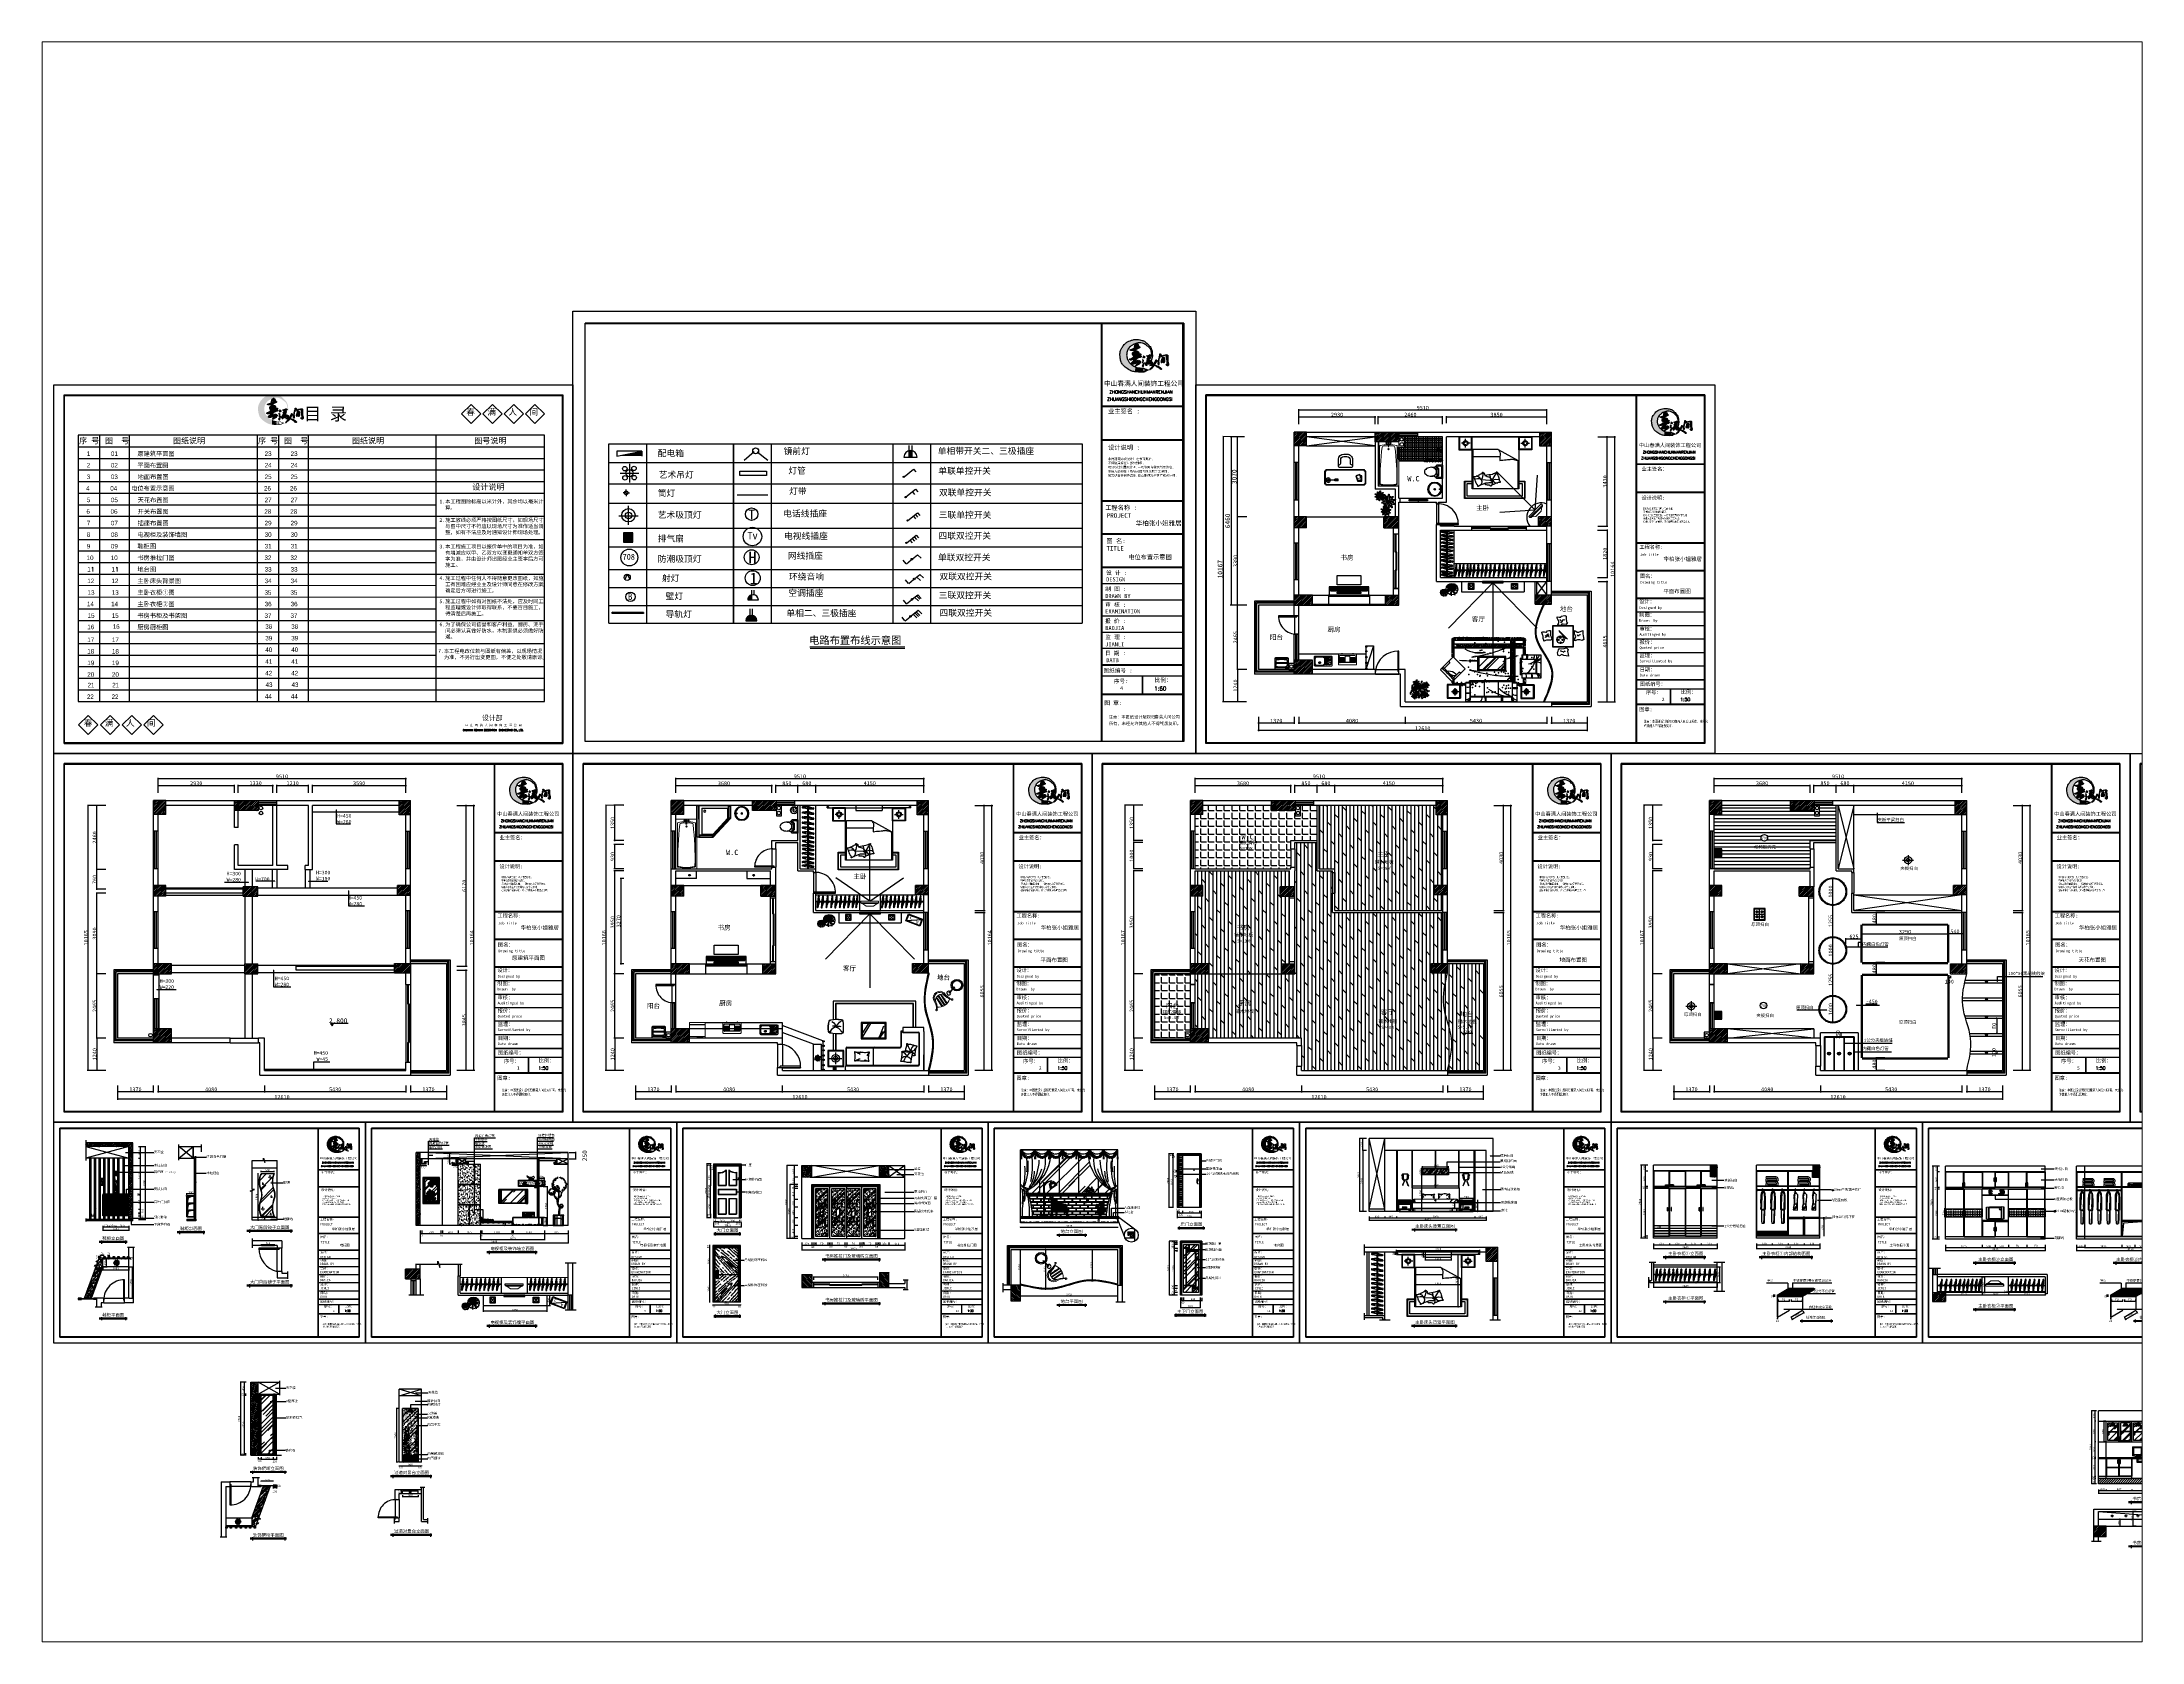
# Paper-space layout 'Layout1' of a CAD drawing. Header units: millimetres. Extents: x 27 to 240, y 20 to 183.
# The model-space entities are those that its viewports show. They can reach past a viewport. Long polylines and large blocks are cut down to what shows.
import ezdxf

# ---------------------------------------------------------------- set-up
doc = ezdxf.new("R2010")
doc.units = ezdxf.units.MM
for name, pattern in [('ACAD_ISO03W100', [30, 12, -18]), ('ACAD_ISO04W100', [30, 24, -3, 0, -3]), ('ACAD_ISO10W100', [18, 12, -3, 0, -3]), ('DASHDOT', [1, 0.5, -0.25, 0, -0.25]), ('DASHDOT2', [0.5, 0.25, -0.125, 0, -0.125]), ('DASHED2', [0.375, 0.25, -0.125]), ('DASHEDX2', [1.5, 1, -0.5]), ('HIDDEN', [9.525, 6.35, -3.175])]:
    doc.linetypes.add(name, pattern=pattern)
for name, color, linetype in [('00', 1, 'Continuous'), ('1', 1, 'Continuous'), ('10', 2, 'Continuous'), ('2', 3, 'Continuous'), ('3', 5, 'Continuous'), ('7', 7, 'Continuous'), ('CHU', 4, 'Continuous'), ('DM', 6, 'Continuous'), ('DOOR', 6, 'Continuous'), ('F', 5, 'Continuous'), ('FUR', 3, 'Continuous'), ('FURNITURE_ORNAMENT', 5, 'Continuous'), ('GREEN', 3, 'Continuous'), ('HATE', 8, 'Continuous'), ('HHJ', 7, 'Continuous'), ('JIA', 4, 'Continuous'), ('JJ', 5, 'Continuous'), ('JJX', 8, 'Continuous'), ('LAYER1', 1, 'Continuous'), ('LAYER2', 80, 'Continuous'), ('LAYER3-02', 3, 'Continuous'), ('LAYER4', 4, 'Continuous'), ('LAYER4-015', 4, 'Continuous'), ('LAYER5', 3, 'Continuous'), ('NJ', 3, 'Continuous'), ('Q', 1, 'Continuous'), ('TREE', 86, 'Continuous'), ('WIN', 2, 'Continuous'), ('ZHUWU', 80, 'Continuous'), ('填充', 8, 'Continuous'), ('家', 1, 'Continuous'), ('家具', 40, 'Continuous'), ('家私', 2, 'Continuous'), ('极细线', 8, 'Continuous')]:
    doc.layers.add(name, color=color, linetype=linetype)
for name, color, linetype, lineweight in [('4', 4, 'Continuous', 5), ('5', 5, 'Continuous', 20), ('8', 8, 'Continuous', 0), ('标注', 1, 'Continuous', 15)]:
    doc.layers.add(name, color=color, linetype=linetype, lineweight=lineweight)
doc.styles.add('200', font='SimSun.ttf', dxfattribs={"height": 600})
doc.styles.add('2121212', font='SIMFANG.TTF', dxfattribs={"height": 180})
doc.styles.add('30', font='SimSun.ttf', dxfattribs={"height": 75})
doc.styles.add('50', font='SimSun.ttf', dxfattribs={"height": 150})
doc.styles.add('60', font='SimSun.ttf', dxfattribs={"height": 180})
doc.styles.add('ATT', font='TXT')
doc.styles.add('ROMANC', font='romanc.shx', dxfattribs={"width": 0.7})
doc.styles.add('ROMAND', font='romand.shx', dxfattribs={"height": 100})
doc.styles.get("Standard").update_dxf_attribs({"font": 'SimSun.ttf', "height": 150})
doc.styles.add('STYLE-50B', font='SimSun.ttf', dxfattribs={"width": 0.766, "height": 150})
doc.styles.add('ZZ', font='txt.shx', dxfattribs={"width": 0.7, "bigfont": 'dshz.shx'})
doc.dimstyles.new('30', dxfattribs={"dimscale": 0, "dimtxt": 90, "dimasz": 20, "dimexe": 20, "dimexo": 20, "dimgap": 10, "dimtad": 1, "dimdec": 0, "dimzin": 0, "dimdsep": 46, "dimtxsty": '30', "dimblk": 'ARCHTICK', "dimcen": 20, "dimdle": 10, "dimclrd": 8, "dimclre": 8, "dimclrt": 2, "dimadec": 0, "dimazin": 0, "dimtfac": 1, "dimtdec": 0, "dimtmove": 2, "dimatfit": 3, "dimldrblk": 'DOT', "dimfxl": 0, "dimtolj": 2, "dimtzin": 0, "dimlwd": -1, "dimarcsym": 0})
doc.dimstyles.new('50', dxfattribs={"dimscale": 0, "dimtxt": 150, "dimasz": 40, "dimexe": 30, "dimexo": 30, "dimgap": 10, "dimtad": 1, "dimdec": 0, "dimzin": 4, "dimdsep": 46, "dimtxsty": '50', "dimblk": 'ARCHTICK', "dimcen": 40, "dimdle": 20, "dimclrd": 8, "dimclre": 8, "dimclrt": 2, "dimadec": 0, "dimazin": 0, "dimtfac": 1, "dimtdec": 0, "dimtmove": 2, "dimatfit": 3, "dimldrblk": 'DOT', "dimfxl": 0, "dimtolj": 1, "dimtzin": 0, "dimlwd": -1, "dimarcsym": 0})
doc.dimstyles.new('60', dxfattribs={"dimscale": 0, "dimtxt": 180, "dimasz": 40, "dimexe": 30, "dimexo": 30, "dimgap": 40, "dimtad": 1, "dimdec": 0, "dimdsep": 46, "dimtxsty": '60', "dimblk": 'ARCHTICK', "dimcen": 40, "dimdle": 20, "dimclrd": 8, "dimclre": 8, "dimclrt": 2, "dimadec": 0, "dimazin": 0, "dimtfac": 1, "dimtdec": 0, "dimtmove": 2, "dimatfit": 3, "dimldrblk": 'DOT', "dimfxl": 0, "dimarcsym": 0})
pattern_1 = [(45, (-15350.57, 31906.157), (-33.67596, 33.67596), [])]
pattern_2 = [(45, (4518.35, 31906.157), (-33.67596, 33.67596), [])]
pattern_3 = [(45, (24429.47, 31906.157), (-33.67596, 33.67596), [])]
pattern_4 = [(0, (0, 0), (0, 300.355), [218.44, -81.915]), (90, (0, 0), (-300.355, 2e-14), [218.44, -81.915])]
pattern_5 = [(45, (44340.585, 31906.157), (-33.67596, 33.67596), [])]
pattern_6 = [(37.5, (-14028.785, 991.715), (-3.20006, 97.88265), [0, -77.216, 0, -86.36, 0, -82.55]), (7.5, (-14028.79, 991.71), (89.90466, 143.36502), [0, -41.656, 0, -69.596, 0, -26.67]), (327.5, (-14091.27, 991.715), (158.198474, 0.28744), [0, -25.4, 0, -91.44, 0, -119.38]), (317.5, (-14091.27, 991.71), (152.71129, 44.58586), [0, -12.7, 0, -59.944, 0, -68.58])]
pattern_7 = [(45, (-14028.8, 991.7), (301.7366, 804.631), [5334, -711.2, 1778, -355.6]), (45, (-13820.1, 1451.86), (-585.872, 82.9776), [1066.8, -117.348, 2133.6, -266.7]), (45, (-14116.8, 1331.17), (1139.0557, 1475.9949), [2844.8, -497.84, 1422.4, -355.6])]
pattern_8 = [(50, (-4175.636, 6613.09), (45.546167, -3.984771), [4.7625, -52.3875]), (355, (-4175.636, 6613.09), (-8.810706, 47.76416), [3.81, -41.91]), (100.451, (-4171.84, 6612.757), (36.735625, 43.779172), [4.0475, -44.5225]), (46.1842, (-4175.636, 6625.79), (67.76976, -10.510582), [7.14375, -78.58125]), (96.6356, (-4169.99, 6624.913), (59.35106, 61.85639), [6.07125, -66.78375]), (351.184, (-4175.636, 6625.79), (59.35115, 61.85628), [5.715, -62.865]), (21, (-4169.286, 6622.614), (37.90372, -25.56638), [4.7625, -52.3875]), (326, (-4169.286, 6622.614), (15.450507, 46.046992), [3.81, -41.91]), (71.4514, (-4166.127, 6620.484), (53.354123, 20.480714), [4.0475, -44.5225]), (37.5, (-4175.636, 6613.09), (0.7721508, 21.1387597), [0, -41.402, 0, -42.545, 0, -42.06875]), (7.5, (-4175.636, 6613.09), (16.7049156, 25.0451437), [0, -24.257, 0, -40.4495, 0, -16.03375]), (327.5, (-4189.797, 6613.09), (33.8976488, -1.432186), [0, -15.875, 0, -49.53, 0, -65.7225]), (317.5, (-4196.147, 6613.09), (37.032295, 6.356623), [0, -20.6375, 0, -32.893, 0, -46.6725])]
pattern_9 = [(0, (-4175.64, 6613.09), (150, 120), [282, -18]), (0, (-4175.64, 6715.09), (150, 120), [282, -18]), (90, (-4175.64, 6613.09), (-150, 120), [102, -138]), (90, (-4193.64, 6613.09), (-150, 120), [102, -138])]
pattern_10 = [(50, (0, -9085.08), (91.092334, -7.96954), [9.525, -104.775]), (355, (0, -9085.08), (-17.62141, 95.52832), [7.62, -83.82]), (100.451, (7.59, -9085.74), (73.47125, 87.55834), [8.095, -89.045]), (46.1842, (0, -9059.68), (135.53952, -21.02116), [14.2875, -157.1625]), (96.6356, (11.3, -9061.43), (118.70212, 123.71278), [12.1425, -133.5675]), (351.184, (0, -9059.68), (118.7023, 123.71256), [11.43, -125.73]), (21, (12.7, -9066.03), (75.80744, -51.13276), [9.525, -104.775]), (326, (12.7, -9066.03), (30.90101, 92.09398), [7.62, -83.82]), (71.4514, (19.02, -9070.29), (106.708245, 40.96143), [8.095, -89.045]), (37.5, (0, -9085.077), (1.544302, 42.27752), [0, -82.804, 0, -85.09, 0, -84.1375]), (7.5, (0, -9085.077), (33.409831, 50.090287), [0, -48.514, 0, -80.899, 0, -32.0675]), (327.5, (-28.32, -9085.077), (67.795298, -2.864372), [0, -31.75, 0, -99.06, 0, -131.445]), (317.5, (-41.02, -9085.077), (74.06459, 12.713246), [0, -41.275, 0, -65.786, 0, -93.345])]
pattern_11 = [(45, (3029.7, -346.85), (237.07876, 632.21003), [4191, -558.8, 1397, -279.4]), (45, (3193.67, 14.7), (-460.3279, 65.1967), [838.2, -92.202, 1676.4, -209.55]), (45, (2960.54, -80.14), (894.97233, 1159.71028), [2235.2, -391.16, 1117.6, -279.4])]
pattern_12 = [(45, (2043.03, -346.85), (237.07876, 632.21003), [4191, -558.8, 1397, -279.4]), (45, (2207, 14.7), (-460.3279, 65.1967), [838.2, -92.202, 1676.4, -209.55]), (45, (1973.88, -80.14), (894.97233, 1159.71028), [2235.2, -391.16, 1117.6, -279.4])]
pattern_13 = [(45, (28411.69, 46047.5), (-33.67596, 33.67596), [])]

# ---------------------------------------------------------------- blocks, each defined once
blk = doc.blocks.new('errerer')
at = {"lineweight": -2}
h = blk.add_hatch(color=8, dxfattribs=at)
edge = h.paths.add_edge_path()
edge.add_spline(control_points=[(171486, 68737), (171467, 68746), (171423, 68767), (171344, 68819), (171262, 68901), (171214, 68977), (171196, 69017), (171195, 69019)], knot_values=[22078.908695, 22078.908695, 22078.908695, 22078.908695, 22412.037046, 22864.417059, 23573.352389, 24248.663515, 24278.339872, 24278.339872, 24278.339872, 24278.339872], degree=3, periodic=0)
edge.add_line((171195, 69019), (170931, 68989))
edge.add_spline(control_points=[(170931, 68989), (170936, 68965), (170956, 68897), (171020, 68790), (171154, 68684), (171300, 68586), (171426, 68553), (171480, 68546), (171485, 68545)], knot_values=[12526.980967, 12526.980967, 12526.980967, 12526.980967, 12912.76376, 13656.443057, 14467.926065, 15619.199217, 16432.672519, 16505.49519, 16505.49519, 16505.49519, 16505.49519], degree=3, periodic=0)
edge.add_line((171485, 68545), (171486, 68737))
edge = h.paths.add_edge_path()
edge.add_spline(control_points=[(171195, 69019), (171178, 69060), (171154, 69151), (171162, 69292), (171203, 69396), (171239, 69445), (171248, 69456)], knot_values=[24278.339872, 24278.339872, 24278.339872, 24278.339872, 24990.75798, 25753.853245, 26502.771788, 26725.483087, 26725.483087, 26725.483087, 26725.483087], degree=3, periodic=0)
edge.add_line((171248, 69456), (171073, 69595))
edge.add_spline(control_points=[(171073, 69595), (171071, 69593), (171034, 69552), (170977, 69477), (170916, 69344), (170894, 69209), (170912, 69085), (170924, 69017), (170931, 68989)], knot_values=[9052.726852, 9052.726852, 9052.726852, 9052.726852, 9101.944213, 9929.860353, 10544.164147, 11423.717054, 12065.484855, 12526.980967, 12526.980967, 12526.980967, 12526.980967], degree=3, periodic=0)
edge.add_line((170931, 68989), (171195, 69019))
edge = h.paths.add_edge_path()
edge.add_spline(control_points=[(171248, 69456), (171273, 69488), (171329, 69540), (171404, 69584), (171477, 69621), (171552, 69653), (171652, 69666), (171717, 69658), (171747, 69650)], knot_values=[26725.483087, 26725.483087, 26725.483087, 26725.483087, 27368.223838, 27920.784045, 28117.800611, 28678.884262, 29205.082751, 29708.300033, 29708.300033, 29708.300033, 29708.300033], degree=3, periodic=0)
edge.add_line((171747, 69650), (171772, 69746))
edge.add_spline(control_points=[(171772, 69746), (171764, 69748), (171697, 69763), (171598, 69788), (171458, 69792), (171352, 69753), (171238, 69725), (171145, 69670), (171094, 69619), (171073, 69595)], knot_values=[5035.937639, 5035.937639, 5035.937639, 5035.937639, 5168.823273, 6115.22021, 6678.484335, 7362.56903, 7901.570556, 8555.150084, 9052.726852, 9052.726852, 9052.726852, 9052.726852], degree=3, periodic=0)
edge.add_line((171073, 69595), (171248, 69456))
edge = h.paths.add_edge_path()
edge.add_spline(control_points=[(171747, 69650), (171753, 69649), (171784, 69640), (171834, 69619), (171906, 69571), (171987, 69510), (172082, 69425), (172112, 69287), (172131, 69183), (172137, 69111), (172135, 69068), (172130, 69039), (172090, 68942), (172100, 68962), (172113, 68990), (172134, 69050), (172154, 69142), (172143, 69228), (172137, 69326), (172112, 69422), (172056, 69519), (171992, 69586), (171911, 69662), (171845, 69725), (171785, 69743), (171772, 69746)], knot_values=[29708.300033, 29708.300033, 29708.300033, 29708.300033, 29797.016202, 30219.334531, 30576.066107, 31166.961224, 31854.609826, 32527.805429, 33346.145394, 33558.688985, 33686.826136, 33998.293275, 34349.980564, 34349.980564, 34349.980564, 34833.989407, 35367.457213, 35826.6748, 36215.832047, 36925.939156, 37388.482191, 37988.741176, 38391.375961, 39174.849041, 39385.918203, 39385.918203, 39385.918203, 39385.918203], degree=3, periodic=0)
edge.add_line((171772, 69746), (171747, 69650))
h = blk.add_hatch(color=8, dxfattribs=at)
h.paths.add_polyline_path([(171606, 69317), (171579, 69336), (171549, 69343), (171511, 69343), (171509, 69400), (171554, 69415), (171648, 69464), (171664, 69476), (171662, 69497), (171650, 69507), (171632, 69511), (171582, 69620), (171570, 69630), (171554, 69634), (171535, 69632), (171509, 69617), (171483, 69591), (171469, 69549), (171462, 69500), (171461, 69448), (171287, 69393), (171291, 69381), (171320, 69363), (171353, 69356), (171386, 69360), (171419, 69365), (171462, 69381), (171462, 69329), (171442, 69320), (171409, 69301), (171389, 69273), (171386, 69246), (171388, 69218), (171403, 69181), (171433, 69148), (171455, 69128), (171313, 69044), (171299, 69041), (171282, 69039), (171270, 69029), (171270, 69013), (171291, 68999), (171310, 68996), (171327, 68996), (171348, 68999), (171488, 69041), (171398, 68933), (171376, 68928), (171353, 68906), (171341, 68871), (171341, 68848), (171358, 68840), (171386, 68838), (171421, 68838), (171573, 68883), (171586, 68881), (171587, 68878), (171499, 68762), (171645, 68843), (171669, 68864), (171683, 68880), (171693, 68904), (171688, 68939), (171664, 68968), (171634, 68982), (171598, 68985), (171462, 68944), (171462, 68946), (171572, 69065), (171683, 69096), (171697, 69103), (171716, 69119), (171719, 69145), (171705, 69159), (171684, 69159), (171653, 69148), (171704, 69213), (171705, 69226), (171695, 69232), (171678, 69230), (171662, 69226), (171568, 69124), (171504, 69105), (171474, 69100), (171474, 69103), (171528, 69138), (171584, 69176), (171613, 69209), (171625, 69239), (171625, 69278)])
h.paths.add_polyline_path([(171570, 69272), (171572, 69235), (171554, 69209), (171525, 69181), (171507, 69166), (171501, 69157), (171487, 69148), (171507, 69166), (171509, 69169), (171511, 69192), (171513, 69301), (171513, 69299), (171549, 69291)], flags=16)
h.paths.add_polyline_path([(171462, 69233), (171461, 69209), (171455, 69192), (171454, 69185), (171433, 69199), (171421, 69218), (171414, 69239), (171417, 69258), (171431, 69278), (171457, 69292), (171464, 69298)], flags=16)
h.paths.add_polyline_path([(171507, 69464), (171506, 69492), (171509, 69528), (171520, 69559), (171533, 69565), (171551, 69565), (171565, 69547), (171572, 69514), (171573, 69493)], flags=16)
h = blk.add_hatch(color=8, dxfattribs=at)
edge = h.paths.add_edge_path()
edge.add_spline(control_points=[(171485, 68545), (171544, 68538), (171652, 68538), (171834, 68520), (171921, 68585), (171998, 68614), (171942, 68630), (171917, 68640), (171857, 68661), (171820, 68678), (171780, 68688), (171733, 68687), (171673, 68691), (171598, 68700), (171536, 68717), (171495, 68733), (171486, 68737)], knot_values=[16505.49519, 16505.49519, 16505.49519, 16505.49519, 17462.307767, 18254.424733, 19263.770823, 19286.294409, 19393.463502, 19769.722666, 20039.931175, 20323.71298, 20426.202415, 20700.644692, 21064.187457, 21384.09699, 21917.120996, 22078.908695, 22078.908695, 22078.908695, 22078.908695], degree=3, periodic=0)
edge.add_line((171486, 68737), (171485, 68545))
h.paths.add_polyline_path([(171633, 68620), (171632, 68631), (171638, 68636), (171744, 68632), (171743, 68629), (171742, 68621), (171742, 68617), (171746, 68606), (171636, 68610)], flags=16)
h.paths.add_polyline_path([(171640, 68590), (171751, 68587), (171751, 68582), (171750, 68578), (171751, 68573), (171753, 68569), (171756, 68565), (171760, 68562), (171658, 68565, -0.485719)], flags=16)
h.paths.add_polyline_path([(171641, 68650, -0.499354), (171660, 68674), (171745, 68674), (171746, 68674), (171746, 68674), (171742, 68670), (171738, 68667), (171737, 68655), (171738, 68648, -0.17168), (171737, 68648)], flags=16)
h.paths.add_polyline_path([(171753, 68653), (171754, 68661), (171759, 68666), (171765, 68670), (171774, 68671), (171783, 68671), (171786, 68671), (171900, 68627), (171900, 68598), (171808, 68562), (171801, 68560), (171797, 68560), (171785, 68562), (171776, 68568), (171771, 68577), (171773, 68585), (171780, 68590), (171798, 68595), (171771, 68604), (171763, 68609), (171759, 68617), (171761, 68625), (171767, 68629), (171779, 68634), (171790, 68639), (171758, 68648)], flags=16)
h = blk.add_hatch(color=8, dxfattribs=at)
h.paths.add_polyline_path([(172061, 69063), (172078, 69067), (172080, 69079), (172078, 69081), (172064, 69088), (172052, 69088), (172028, 69079), (171995, 69058), (171955, 69044), (171941, 69041), (171934, 69041), (171929, 69037), (171934, 69029), (171969, 69031), (172009, 69043)])
h.paths.add_polyline_path([(172021, 69121), (171960, 69065), (171973, 69069), (172066, 69133), (172084, 69140), (172099, 69159), (172096, 69185), (172075, 69195), (172044, 69191), (172037, 69187), (172066, 69185), (172066, 69169)])
h.paths.add_polyline_path([(171955, 69117), (171973, 69114), (171983, 69115), (171985, 69129), (171981, 69140), (171983, 69152), (171993, 69162), (172021, 69185), (171976, 69164), (171969, 69162), (171953, 69162), (171946, 69166), (171938, 69161), (171940, 69135)])
h.paths.add_polyline_path([(171834, 69133), (171809, 69145), (171792, 69145), (171802, 69128), (171804, 69119), (171780, 69084), (171799, 69088), (171818, 69105), (171835, 69093), (171849, 69093), (171861, 69102), (171863, 69109), (171855, 69122)])
h.paths.add_polyline_path([(171761, 69017), (171761, 69015), (171775, 68949), (171775, 68939), (171773, 68913), (171766, 68878), (171783, 68916), (171792, 68958), (171806, 68965), (171809, 68973), (171808, 68980)])
h.paths.add_polyline_path([(171750, 68779), (171764, 68762), (171775, 68750), (171790, 68748), (171808, 68760), (171808, 68786), (171841, 68907)])
h.paths.add_polyline_path([(172054, 68987), (172059, 68999), (172044, 69006), (172023, 69006), (171997, 68992), (171973, 68982), (171964, 68985), (171938, 68973), (171941, 68965), (171952, 68958), (171948, 68952), (171940, 68951), (171920, 68923), (171900, 68880), (171891, 68842), (171893, 68795), (171907, 68786), (171922, 68784), (171929, 68789), (171927, 68805), (171924, 68819), (171926, 68854), (171973, 68890), (171966, 68859), (171960, 68833), (171973, 68835), (171981, 68836), (171995, 68852), (172007, 68836), (172023, 68833), (172031, 68840), (172026, 68850), (172033, 68855), (172045, 68862), (172051, 68868), (172059, 68859), (172070, 68854), (172085, 68857), (172089, 68864), (172084, 68871), (172075, 68874), (172056, 68881), (172059, 68894), (172070, 68920), (172092, 68920), (172111, 68904), (172117, 68861), (172106, 68833), (172087, 68805), (172068, 68795), (172051, 68791), (172061, 68786), (172090, 68781), (172122, 68784), (172144, 68810), (172155, 68847), (172151, 68902), (172139, 68921), (172120, 68933), (172104, 68939), (172071, 68939), (172066, 68947), (172054, 68956), (172044, 68954), (172044, 68949), (172044, 68935), (172004, 68914), (172000, 68923), (171985, 68935), (171979, 68930), (171979, 68923), (171979, 68906), (171945, 68883), (171927, 68866), (171929, 68878), (171934, 68913), (171950, 68942), (171964, 68952), (172005, 68959)])
h = blk.add_hatch(color=8, dxfattribs=at)
h.paths.add_polyline_path([(172162, 68785), (172122, 68729), (172077, 68677), (172041, 68639), (172038, 68637), (172035, 68633), (172044, 68632), (172059, 68639), (172090, 68659), (172137, 68700), (172173, 68736), (172207, 68776), (172255, 68842), (172283, 68893), (172312, 68934), (172334, 68954), (172332, 68960), (172306, 68986), (172298, 68989), (172294, 68992), (172285, 68992), (172278, 68987), (172272, 68979), (172243, 68917), (172204, 68848)])
h.paths.add_polyline_path([(172323, 68773), (172289, 68781), (172267, 68785), (172252, 68785), (172252, 68782), (172255, 68779), (172287, 68757), (172328, 68728), (172366, 68708), (172378, 68706), (172388, 68701), (172410, 68684), (172439, 68654), (172456, 68639), (172471, 68638), (172480, 68639), (172490, 68647), (172491, 68660), (172476, 68680), (172440, 68713), (172405, 68737), (172363, 68759)])
h.paths.add_polyline_path([(172358, 68852), (172363, 68835), (172374, 68822), (172387, 68821), (172402, 68827), (172411, 68837), (172411, 68853), (172401, 68898), (172398, 68938), (172405, 68988), (172409, 69021), (172409, 69037), (172405, 69052), (172401, 69060), (172397, 69063), (172393, 69061), (172385, 69024), (172374, 68967), (172366, 68935), (172358, 68890)])
h.paths.add_polyline_path([(172438, 69106), (172432, 69115), (172422, 69126), (172423, 69136), (172421, 69142), (172417, 69146), (172411, 69143), (172409, 69138), (172404, 69131), (172399, 69116), (172403, 69095), (172414, 69083), (172428, 69082), (172439, 69091)])
h.paths.add_polyline_path([(172436, 69171), (172449, 69153), (172470, 69142), (172485, 69140), (172497, 69145), (172501, 69158), (172501, 69179), (172497, 69187), (172487, 69201), (172473, 69208), (172463, 69220), (172451, 69229), (172441, 69230), (172441, 69228), (172434, 69229), (172431, 69222), (172430, 69199)])
h.paths.add_polyline_path([(172691, 69100), (172709, 68966), (172716, 68868), (172715, 68822), (172706, 68819), (172683, 68828), (172669, 68829), (172660, 68827), (172685, 68804), (172701, 68785), (172724, 68773), (172747, 68777), (172759, 68794), (172762, 68834), (172761, 68864), (172757, 68888), (172743, 68951), (172738, 69002), (172733, 69108), (172736, 69158), (172736, 69179), (172731, 69189), (172718, 69198), (172691, 69203), (172652, 69201), (172589, 69180), (172525, 69149), (172499, 69133), (172492, 69125), (172504, 69126), (172526, 69134), (172652, 69187), (172663, 69188), (172669, 69188), (172676, 69173)])
h.paths.add_polyline_path([(172535, 69034), (172543, 69045), (172561, 69061), (172570, 69065), (172577, 69065), (172582, 69059), (172586, 69034), (172588, 69013), (172559, 68999), (172538, 68982), (172533, 68967), (172533, 68938), (172544, 68911), (172569, 68899), (172593, 68901), (172614, 68914), (172629, 68940), (172628, 68992), (172625, 69042), (172613, 69082), (172601, 69090), (172586, 69091), (172569, 69085), (172549, 69075), (172537, 69068), (172532, 69078), (172527, 69083), (172520, 69081), (172518, 69078), (172515, 69069), (172510, 69043), (172485, 68960), (172477, 68940), (172475, 68925), (172477, 68915), (172485, 68905), (172500, 68902), (172514, 68902), (172523, 68909), (172528, 68925), (172530, 68952), (172533, 68979)])
h.paths.add_polyline_path([(172572, 68974), (172566, 68963), (172569, 68950), (172574, 68940), (172581, 68942), (172587, 68952), (172589, 68966), (172588, 68981)], flags=17)
at = {"color": 8, "lineweight": -2}
for points in [[(171287, 69393), (171461, 69448), (171462, 69500), (171469, 69549), (171483, 69591), (171509, 69617), (171535, 69632), (171554, 69634), (171570, 69630), (171582, 69620), (171632, 69511), (171650, 69507), (171662, 69497), (171664, 69476), (171648, 69464), (171554, 69415), (171509, 69400), (171511, 69343), (171549, 69343), (171579, 69336), (171606, 69317), (171625, 69278), (171625, 69239), (171613, 69209), (171584, 69176), (171528, 69138), (171474, 69103), (171474, 69100), (171504, 69105), (171568, 69124), (171662, 69226), (171678, 69230), (171695, 69232), (171705, 69226), (171704, 69213), (171653, 69148), (171684, 69159), (171705, 69159), (171719, 69145), (171716, 69119), (171697, 69103), (171683, 69096), (171572, 69065), (171462, 68946), (171462, 68944), (171598, 68985), (171634, 68982), (171664, 68968), (171688, 68939), (171693, 68904), (171683, 68880), (171669, 68864), (171645, 68843), (171499, 68762), (171587, 68878), (171586, 68881), (171573, 68883), (171421, 68838), (171386, 68838), (171358, 68840), (171341, 68848), (171341, 68871), (171353, 68906), (171376, 68928), (171398, 68933), (171488, 69041), (171348, 68999), (171327, 68996), (171310, 68996), (171291, 68999), (171270, 69013), (171270, 69029), (171282, 69039), (171299, 69041), (171313, 69044), (171455, 69128), (171433, 69148), (171403, 69181), (171388, 69218), (171386, 69246), (171389, 69273), (171409, 69301), (171442, 69320), (171462, 69329), (171462, 69381), (171419, 69365), (171386, 69360), (171353, 69356), (171320, 69363), (171291, 69381)], [(171464, 69298), (171462, 69233), (171461, 69209), (171455, 69192), (171454, 69185), (171433, 69199), (171421, 69218), (171414, 69239), (171417, 69258), (171431, 69278), (171457, 69292)], [(171513, 69301), (171511, 69192), (171509, 69169), (171501, 69157), (171487, 69148), (171525, 69181), (171554, 69209), (171572, 69235), (171570, 69272), (171549, 69291), (171513, 69299)], [(171507, 69464), (171573, 69493), (171572, 69514), (171565, 69547), (171551, 69565), (171533, 69565), (171520, 69559), (171509, 69528), (171506, 69492)], [(171744, 68632), (171743, 68625), (171742, 68617), (171746, 68606), (171636, 68610), (171633, 68620), (171632, 68631), (171638, 68636)], [(171744, 68632), (171638, 68636), (171635, 68633), (171632, 68631), (171632, 68623), (171634, 68615), (171636, 68610), (171746, 68606), (171744, 68611), (171742, 68617), (171742, 68621), (171743, 68629)], [(171746, 68674), (171742, 68670), (171738, 68667), (171737, 68661), (171737, 68655), (171738, 68648), (171641, 68650), (171641, 68655), (171642, 68661), (171645, 68667), (171652, 68672), (171660, 68674)], [(171841, 68907), (171750, 68779), (171764, 68762), (171775, 68750), (171790, 68748), (171808, 68760), (171808, 68786)], [(171900, 68627), (171900, 68598), (171808, 68562), (171801, 68560), (171797, 68560), (171785, 68562), (171776, 68568), (171771, 68577), (171773, 68585), (171780, 68590), (171798, 68595), (171771, 68604), (171763, 68609), (171759, 68617), (171761, 68625), (171767, 68629), (171779, 68634), (171790, 68639), (171758, 68648), (171753, 68653), (171754, 68661), (171759, 68666), (171765, 68670), (171774, 68671), (171783, 68671), (171786, 68671), (171900, 68627)], [(171761, 69015), (171775, 68949), (171775, 68939), (171773, 68913), (171766, 68878), (171783, 68916), (171792, 68958), (171806, 68965), (171809, 68973), (171808, 68980), (171761, 69017)], [(171792, 69145), (171802, 69128), (171804, 69119), (171780, 69084), (171799, 69088), (171818, 69105), (171835, 69093), (171849, 69093), (171861, 69102), (171863, 69109), (171855, 69122), (171834, 69133), (171809, 69145)], [(172051, 68791), (172068, 68795), (172087, 68805), (172106, 68833), (172117, 68861), (172111, 68904), (172092, 68920), (172070, 68920), (172059, 68894), (172056, 68881), (172075, 68874), (172084, 68871), (172089, 68864), (172085, 68857), (172070, 68854), (172059, 68859), (172051, 68868), (172045, 68862), (172033, 68855), (172026, 68850), (172031, 68840), (172023, 68833), (172007, 68836), (171995, 68852), (171981, 68836), (171973, 68835), (171960, 68833), (171966, 68859), (171973, 68890), (171926, 68854), (171924, 68819), (171927, 68805), (171929, 68789), (171922, 68784), (171907, 68786), (171893, 68795), (171891, 68842), (171900, 68880), (171920, 68923), (171940, 68951), (171948, 68952), (171952, 68958), (171941, 68965), (171938, 68973), (171964, 68985), (171973, 68982), (171997, 68992), (172023, 69006), (172044, 69006), (172059, 68999), (172054, 68987), (172005, 68959), (171964, 68952), (171950, 68942), (171934, 68913), (171929, 68878), (171927, 68866), (171945, 68883), (171979, 68906), (171979, 68923), (171979, 68930), (171985, 68935), (172000, 68923), (172004, 68914), (172044, 68935), (172044, 68949), (172044, 68954), (172054, 68956), (172066, 68947), (172071, 68939), (172104, 68939), (172120, 68933), (172139, 68921), (172151, 68902), (172155, 68847), (172144, 68810), (172122, 68784), (172090, 68781), (172061, 68786)], [(172078, 69081), (172064, 69088), (172052, 69088), (172028, 69079), (171995, 69058), (171955, 69044), (171941, 69041), (171934, 69041), (171929, 69037), (171934, 69029), (171969, 69031), (172009, 69043), (172061, 69063), (172078, 69067), (172080, 69079)], [(172021, 69185), (171993, 69162), (171983, 69152), (171981, 69140), (171985, 69129), (171983, 69115), (171973, 69114), (171955, 69117), (171940, 69135), (171938, 69161), (171946, 69166), (171953, 69162), (171969, 69162), (171976, 69164)], [(172037, 69190), (172075, 69195), (172096, 69185), (172099, 69159), (172084, 69140), (172066, 69133), (171973, 69069), (171960, 69065), (172021, 69121), (172066, 69169), (172066, 69181), (172063, 69185), (172037, 69187), (172045, 69192)], [(172330, 68962), (172306, 68986), (172298, 68989), (172294, 68992), (172285, 68992), (172278, 68987), (172272, 68979), (172243, 68917), (172204, 68848), (172162, 68785), (172122, 68729), (172077, 68677), (172041, 68639), (172038, 68637), (172035, 68633), (172044, 68632), (172059, 68639), (172090, 68659), (172137, 68700), (172173, 68736), (172207, 68776), (172255, 68842), (172283, 68893), (172312, 68934), (172334, 68954), (172331, 68964), (172315, 68978)], [(172252, 68785), (172267, 68785), (172289, 68781), (172323, 68773), (172363, 68759), (172405, 68737), (172440, 68713), (172476, 68680), (172491, 68660), (172490, 68647), (172480, 68639), (172471, 68638), (172456, 68639), (172439, 68654), (172410, 68684), (172388, 68701), (172378, 68706), (172366, 68708), (172328, 68728), (172287, 68757), (172255, 68779), (172252, 68782)], [(172393, 69061), (172385, 69024), (172374, 68967), (172366, 68935), (172358, 68890), (172358, 68852), (172363, 68835), (172374, 68822), (172387, 68821), (172402, 68827), (172411, 68837), (172411, 68853), (172401, 68898), (172398, 68938), (172405, 68988), (172409, 69021), (172409, 69037), (172405, 69052), (172401, 69060), (172397, 69063)], [(172411, 69145), (172409, 69138), (172404, 69131), (172399, 69116), (172403, 69095), (172414, 69083), (172428, 69082), (172439, 69091), (172438, 69106), (172432, 69115), (172422, 69126), (172423, 69136), (172421, 69142), (172417, 69146), (172412, 69144)], [(172441, 69230), (172451, 69229), (172463, 69220), (172473, 69208), (172487, 69201), (172497, 69187), (172501, 69179), (172501, 69158), (172497, 69145), (172485, 69140), (172470, 69142), (172449, 69153), (172436, 69171), (172430, 69199), (172431, 69222), (172434, 69229), (172441, 69228)], [(172520, 69081), (172518, 69078), (172515, 69069), (172510, 69043), (172485, 68960), (172477, 68940), (172475, 68925), (172477, 68915), (172485, 68905), (172500, 68902), (172514, 68902), (172523, 68909), (172528, 68925), (172530, 68952), (172533, 68979), (172535, 69034), (172543, 69045), (172561, 69061), (172570, 69065), (172577, 69065), (172582, 69059), (172586, 69034), (172588, 69013), (172559, 68999), (172538, 68982), (172533, 68967), (172533, 68938), (172544, 68911), (172569, 68899), (172593, 68901), (172614, 68914), (172629, 68940), (172628, 68992), (172625, 69042), (172613, 69082), (172601, 69090), (172586, 69091), (172569, 69085), (172549, 69075), (172537, 69068), (172532, 69078), (172527, 69083)], [(172492, 69124), (172499, 69133), (172525, 69149), (172589, 69180), (172652, 69201), (172691, 69203), (172718, 69198), (172731, 69189), (172736, 69179), (172736, 69158), (172733, 69108), (172738, 69002), (172743, 68951), (172757, 68888), (172761, 68864), (172762, 68834), (172759, 68794), (172747, 68777), (172724, 68773), (172701, 68785), (172685, 68804), (172660, 68827), (172669, 68829), (172683, 68828), (172706, 68819), (172715, 68822), (172716, 68868), (172709, 68966), (172691, 69100), (172676, 69173), (172669, 69188), (172663, 69188), (172652, 69187), (172526, 69134), (172504, 69126), (172491, 69124)], [(172588, 68981), (172589, 68966), (172587, 68952), (172581, 68942), (172574, 68940), (172569, 68950), (172566, 68963), (172572, 68974), (172588, 68981)], [(171751, 68587), (171640, 68590), (171639, 68584), (171640, 68579), (171643, 68573), (171648, 68569), (171654, 68566), (171760, 68562), (171756, 68565), (171753, 68569), (171751, 68573), (171750, 68578), (171751, 68582), (171751, 68587)]]:
    blk.add_lwpolyline(points, close=True, dxfattribs=at)
for points in [[(171746, 68674), (171660, 68674, 0.499354), (171641, 68650), (171737, 68648, 0.17168), (171738, 68648), (171737, 68655), (171738, 68667), (171746, 68674)], [(171760, 68562), (171658, 68565, -0.485719), (171640, 68590), (171751, 68587), (171750, 68578), (171753, 68569)]]:
    blk.add_lwpolyline(points, format="xyb", close=True, dxfattribs=at)
at = {"color": 8, "lineweight": -2, "start_tangent": (0.425577, 0.904922), "end_tangent": (0.425577, 0.904922)}
blk.add_spline([(172100, 68962), (172131, 69048), (172149, 69146), (172144, 69233), (172137, 69305), (172102, 69434), (172058, 69509), (171983, 69594), (171928, 69646), (171810, 69734), (171748, 69752), (171573, 69786), (171467, 69786), (171343, 69753), (171246, 69722), (171140, 69660), (171067, 69588), (170975, 69463), (170927, 69357), (170901, 69194), (170914, 69074), (170952, 68919), (171023, 68799), (171138, 68699), (171324, 68587), (171471, 68547), (171664, 68534), (171813, 68536), (171988, 68610), (171992, 68612), (171974, 68621), (171907, 68643), (171859, 68661), (171809, 68680), (171791, 68685), (171739, 68688), (171671, 68692), (171611, 68700), (171514, 68726), (171430, 68765), (171359, 68812), (171264, 68906), (171198, 69014), (171162, 69148), (171170, 69292), (171223, 69422), (171335, 69540), (171424, 69594), (171457, 69611), (171555, 69649), (171653, 69662), (171764, 69646), (171837, 69615), (171893, 69579), (171982, 69512), (172071, 69418), (172109, 69297), (172134, 69145), (172137, 69105), (172136, 69081), (172122, 69024), (172100, 68962)], degree=3, dxfattribs=at)
blk = doc.blocks.new('_ARCHTICK')
at = {"color": 0, "linetype": 'ByBlock', "const_width": 0.15}
blk.add_lwpolyline([(-0.5, -0.5), (0.5, 0.5)], dxfattribs=at)
blk = doc.blocks.new('*D13')
at = {"color": 8, "lineweight": -2}
for p, q in [((74085, 270), (74085, -289)), ((86695, 270), (86695, -289))]:
    blk.add_line(p, q, dxfattribs=at)
at = {"color": 8}
blk.add_line((86715, -259), (74065, -259), dxfattribs=at)
at = {"layer": 'Defpoints', "color": 0}
for p in [(74085, 300), (86695, 300), (74085, -259)]:
    blk.add_point(p, dxfattribs=at)
at = {"color": 8, "xscale": 40, "yscale": 40, "zscale": 40}
for p, rotation in [((74085, -259), 179.9999999999972), ((86695, -259), 359.9999999999972)]:
    blk.add_blockref('_ARCHTICK', p, dxfattribs=dict(at, rotation=rotation))
at = {"color": 2, "insert": (80390, -174), "char_height": 150, "attachment_point": 5, "style": '50'}
blk.add_mtext('\\A1;12610', dxfattribs=at)
blk = doc.blocks.new('_Dot')
at = {"color": 0, "linetype": 'ByBlock', "lineweight": -2}
blk.add_line((-0.5, 0), (-1, 0), dxfattribs=at)
at = {"color": 0, "linetype": 'ByBlock', "const_width": 0.5}
blk.add_lwpolyline([(-0.25, 0, 1), (0.25, 0, 1)], format="xyb", close=True, dxfattribs=at)
blk = doc.blocks.new('DOT')
at = {"color": 0, "linetype": 'ByBlock'}
blk.add_line((-0.5, 0), (-1, 0), dxfattribs=at)
at = {"color": 0, "linetype": 'ByBlock', "const_width": 0.5}
blk.add_lwpolyline([(-0.25, 0, 1), (0.25, 0, 1)], format="xyb", close=True, dxfattribs=at)
blk = doc.blocks.new('*D14')
at = {"color": 8, "lineweight": -2}
for p, q in [((73639, 11012), (72930, 11013)), ((73632, 847), (72923, 847))]:
    blk.add_line(p, q, dxfattribs=at)
at = {"color": 8}
blk.add_line((72953, 827), (72960, 11032), dxfattribs=at)
at = {"layer": 'Defpoints', "color": 0}
for p in [(72960, 11012), (73669, 11012), (73662, 847)]:
    blk.add_point(p, dxfattribs=at)
at = {"color": 8, "xscale": 40, "yscale": 40, "zscale": 40}
for p, rotation in [((72960, 11012), 89.96048121785951), ((72953, 847), 269.9604812178595)]:
    blk.add_blockref('_ARCHTICK', p, dxfattribs=dict(at, rotation=rotation))
at = {"color": 2, "insert": (72871, 5930), "char_height": 150, "attachment_point": 5, "rotation": 89.96048, "style": '50'}
blk.add_mtext('\\A1;10165', dxfattribs=at)
blk = doc.blocks.new('*D15')
at = {"color": 8, "lineweight": -2}
for p, q in [((73639, 11013), (73257, 11013)), ((73639, 8553), (73257, 8553))]:
    blk.add_line(p, q, dxfattribs=at)
at = {"color": 8}
blk.add_line((73287, 8533), (73287, 11033), dxfattribs=at)
at = {"layer": 'Defpoints', "color": 0}
for p in [(73287, 11013), (73669, 11013), (73669, 8553)]:
    blk.add_point(p, dxfattribs=at)
at = {"color": 8, "xscale": 40, "yscale": 40, "zscale": 40}
for p, rotation in [((73287, 11013), 90), ((73287, 8553), 270)]:
    blk.add_blockref('_ARCHTICK', p, dxfattribs=dict(at, rotation=rotation))
at = {"color": 2, "insert": (73202, 9783), "char_height": 150, "attachment_point": 5, "rotation": 90, "style": '50'}
blk.add_mtext('\\A1;2460', dxfattribs=at)
blk = doc.blocks.new('*D16')
at = {"color": 8, "lineweight": -2}
for p, q in [((73639, 4553), (73257, 4553)), ((73639, 2088), (73257, 2088))]:
    blk.add_line(p, q, dxfattribs=at)
at = {"color": 8}
blk.add_line((73287, 2068), (73287, 4573), dxfattribs=at)
at = {"layer": 'Defpoints', "color": 0}
for p in [(73287, 4553), (73669, 4553), (73669, 2088)]:
    blk.add_point(p, dxfattribs=at)
at = {"color": 8, "xscale": 40, "yscale": 40, "zscale": 40}
for p, rotation in [((73287, 4553), 90), ((73287, 2088), 270)]:
    blk.add_blockref('_ARCHTICK', p, dxfattribs=dict(at, rotation=rotation))
at = {"color": 2, "insert": (73202, 3320), "char_height": 150, "attachment_point": 5, "rotation": 90, "style": '50'}
blk.add_mtext('\\A1;2465', dxfattribs=at)
blk = doc.blocks.new('*D17')
at = {"color": 8}
blk.add_line((75615, 33), (79735, 33), dxfattribs=at)
at = {"color": 8, "lineweight": -2}
for p, q in [((75635, 270), (75635, 3)), ((79715, 270), (79715, 3))]:
    blk.add_line(p, q, dxfattribs=at)
at = {"layer": 'Defpoints', "color": 0}
for p in [(75635, 300), (79715, 300), (79715, 33)]:
    blk.add_point(p, dxfattribs=at)
at = {"color": 8, "xscale": 40, "yscale": 40, "zscale": 40, "rotation": 180}
blk.add_blockref('_ARCHTICK', (75635, 33), dxfattribs=at)
at = {"color": 8, "xscale": 40, "yscale": 40, "zscale": 40}
blk.add_blockref('_ARCHTICK', (79715, 33), dxfattribs=at)
at = {"color": 2, "insert": (77675, 118), "char_height": 150, "attachment_point": 5, "style": '50'}
blk.add_mtext('\\A1;4080', dxfattribs=at)
blk = doc.blocks.new('*D18')
at = {"color": 8, "lineweight": -2}
for p, q in [((73639, 2087), (73257, 2087)), ((73632, 847), (73257, 847))]:
    blk.add_line(p, q, dxfattribs=at)
at = {"color": 8}
blk.add_line((73287, 2107), (73287, 827), dxfattribs=at)
at = {"layer": 'Defpoints', "color": 0}
for p in [(73669, 2087), (73287, 847), (73662, 847)]:
    blk.add_point(p, dxfattribs=at)
at = {"color": 8, "xscale": 40, "yscale": 40, "zscale": 40}
for p, rotation in [((73287, 2087), 90), ((73287, 847), 270)]:
    blk.add_blockref('_ARCHTICK', p, dxfattribs=dict(at, rotation=rotation))
at = {"color": 2, "insert": (73202, 1467), "char_height": 150, "attachment_point": 5, "rotation": 90, "style": '50'}
blk.add_mtext('\\A1;1240', dxfattribs=at)
blk = doc.blocks.new('*D19')
at = {"color": 8}
blk.add_line((74065, 33), (75475, 33), dxfattribs=at)
at = {"color": 8, "lineweight": -2}
for p, q in [((74085, 270), (74085, 3)), ((75455, 270), (75455, 3))]:
    blk.add_line(p, q, dxfattribs=at)
at = {"layer": 'Defpoints', "color": 0}
for p in [(74085, 300), (75455, 300), (75455, 33)]:
    blk.add_point(p, dxfattribs=at)
at = {"color": 8, "xscale": 40, "yscale": 40, "zscale": 40, "rotation": 180}
blk.add_blockref('_ARCHTICK', (74085, 33), dxfattribs=at)
at = {"color": 8, "xscale": 40, "yscale": 40, "zscale": 40}
blk.add_blockref('_ARCHTICK', (75455, 33), dxfattribs=at)
at = {"color": 2, "insert": (74770, 118), "char_height": 150, "attachment_point": 5, "style": '50'}
blk.add_mtext('\\A1;1370', dxfattribs=at)
blk = doc.blocks.new('*D20')
at = {"color": 8}
blk.add_line((79695, 33), (85165, 33), dxfattribs=at)
at = {"color": 8, "lineweight": -2}
for p, q in [((79715, 270), (79715, 3)), ((85145, 270), (85145, 3))]:
    blk.add_line(p, q, dxfattribs=at)
at = {"layer": 'Defpoints', "color": 0}
for p in [(79715, 300), (85145, 300), (85145, 33)]:
    blk.add_point(p, dxfattribs=at)
at = {"color": 8, "xscale": 40, "yscale": 40, "zscale": 40, "rotation": 180}
blk.add_blockref('_ARCHTICK', (79715, 33), dxfattribs=at)
at = {"color": 8, "xscale": 40, "yscale": 40, "zscale": 40}
blk.add_blockref('_ARCHTICK', (85145, 33), dxfattribs=at)
at = {"color": 2, "insert": (82430, 118), "char_height": 150, "attachment_point": 5, "style": '50'}
blk.add_mtext('\\A1;5430', dxfattribs=at)
blk = doc.blocks.new('*D21')
at = {"color": 8}
blk.add_line((85305, 33), (86715, 33), dxfattribs=at)
at = {"color": 8, "lineweight": -2}
for p, q in [((85325, 270), (85325, 3)), ((86695, 270), (86695, 3))]:
    blk.add_line(p, q, dxfattribs=at)
at = {"layer": 'Defpoints', "color": 0}
for p in [(85325, 300), (86695, 300), (86695, 33)]:
    blk.add_point(p, dxfattribs=at)
at = {"color": 8, "xscale": 40, "yscale": 40, "zscale": 40, "rotation": 180}
blk.add_blockref('_ARCHTICK', (85325, 33), dxfattribs=at)
at = {"color": 8, "xscale": 40, "yscale": 40, "zscale": 40}
blk.add_blockref('_ARCHTICK', (86695, 33), dxfattribs=at)
at = {"color": 2, "insert": (86010, 118), "char_height": 150, "attachment_point": 5, "style": '50'}
blk.add_mtext('\\A1;1370', dxfattribs=at)
blk = doc.blocks.new('*D22')
at = {"color": 8, "lineweight": -2}
for p, q in [((73639, 7643), (73257, 7643)), ((73639, 4553), (73257, 4553))]:
    blk.add_line(p, q, dxfattribs=at)
at = {"color": 8}
blk.add_line((73287, 4533), (73287, 7663), dxfattribs=at)
at = {"layer": 'Defpoints', "color": 0}
for p in [(73287, 7643), (73669, 7643), (73669, 4553)]:
    blk.add_point(p, dxfattribs=at)
at = {"color": 8, "xscale": 40, "yscale": 40, "zscale": 40}
for p, rotation in [((73287, 7643), 90), ((73287, 4553), 270)]:
    blk.add_blockref('_ARCHTICK', p, dxfattribs=dict(at, rotation=rotation))
at = {"color": 2, "insert": (73202, 6098), "char_height": 150, "attachment_point": 5, "rotation": 90, "style": '50'}
blk.add_mtext('\\A1;3090', dxfattribs=at)
blk = doc.blocks.new('*D23')
at = {"color": 8, "lineweight": -2}
for p, q in [((73639, 8553), (73257, 8553)), ((73639, 7793), (73257, 7793))]:
    blk.add_line(p, q, dxfattribs=at)
at = {"color": 8}
blk.add_line((73287, 7773), (73287, 8573), dxfattribs=at)
at = {"layer": 'Defpoints', "color": 0}
for p in [(73287, 8553), (73669, 8553), (73669, 7793)]:
    blk.add_point(p, dxfattribs=at)
at = {"color": 8, "xscale": 40, "yscale": 40, "zscale": 40}
for p, rotation in [((73287, 8553), 90), ((73287, 7793), 270)]:
    blk.add_blockref('_ARCHTICK', p, dxfattribs=dict(at, rotation=rotation))
at = {"color": 2, "insert": (73202, 8173), "char_height": 150, "attachment_point": 5, "rotation": 90, "style": '50'}
blk.add_mtext('\\A1;760', dxfattribs=at)
blk = doc.blocks.new('*D24')
at = {"color": 8}
blk.add_line((78695, 11775), (80065, 11775), dxfattribs=at)
at = {"color": 8, "lineweight": -2}
for p, q in [((78715, 11496), (78715, 11805)), ((80045, 11496), (80045, 11805))]:
    blk.add_line(p, q, dxfattribs=at)
at = {"layer": 'Defpoints', "color": 0}
for p in [(78715, 11466), (80045, 11775), (80045, 11466)]:
    blk.add_point(p, dxfattribs=at)
at = {"color": 8, "xscale": 40, "yscale": 40, "zscale": 40, "rotation": 180}
blk.add_blockref('_ARCHTICK', (78715, 11775), dxfattribs=at)
at = {"color": 8, "xscale": 40, "yscale": 40, "zscale": 40}
blk.add_blockref('_ARCHTICK', (80045, 11775), dxfattribs=at)
at = {"color": 2, "insert": (79380, 11860), "char_height": 150, "attachment_point": 5, "style": '50'}
blk.add_mtext('\\A1;1330', dxfattribs=at)
blk = doc.blocks.new('*D25')
at = {"color": 8}
blk.add_line((75615, 12039), (85165, 12039), dxfattribs=at)
at = {"color": 8, "lineweight": -2}
for p, q in [((75635, 11496), (75635, 12069)), ((85145, 11496), (85145, 12069))]:
    blk.add_line(p, q, dxfattribs=at)
at = {"layer": 'Defpoints', "color": 0}
for p in [(75635, 11466), (85145, 12039), (85145, 11466)]:
    blk.add_point(p, dxfattribs=at)
at = {"color": 8, "xscale": 40, "yscale": 40, "zscale": 40, "rotation": 180}
blk.add_blockref('_ARCHTICK', (75635, 12039), dxfattribs=at)
at = {"color": 8, "xscale": 40, "yscale": 40, "zscale": 40}
blk.add_blockref('_ARCHTICK', (85145, 12039), dxfattribs=at)
at = {"color": 2, "insert": (80390, 12124), "char_height": 150, "attachment_point": 5, "style": '50'}
blk.add_mtext('\\A1;9510', dxfattribs=at)
blk = doc.blocks.new('*D26')
at = {"color": 8}
blk.add_line((75615, 11775), (78585, 11775), dxfattribs=at)
at = {"color": 8, "lineweight": -2}
for p, q in [((75635, 11496), (75635, 11805)), ((78565, 11496), (78565, 11805))]:
    blk.add_line(p, q, dxfattribs=at)
at = {"layer": 'Defpoints', "color": 0}
for p in [(75635, 11466), (78565, 11775), (78565, 11466)]:
    blk.add_point(p, dxfattribs=at)
at = {"color": 8, "xscale": 40, "yscale": 40, "zscale": 40, "rotation": 180}
blk.add_blockref('_ARCHTICK', (75635, 11775), dxfattribs=at)
at = {"color": 8, "xscale": 40, "yscale": 40, "zscale": 40}
blk.add_blockref('_ARCHTICK', (78565, 11775), dxfattribs=at)
at = {"color": 2, "insert": (77100, 11860), "char_height": 150, "attachment_point": 5, "style": '50'}
blk.add_mtext('\\A1;2930', dxfattribs=at)
blk = doc.blocks.new('*D27')
at = {"color": 8}
blk.add_line((81535, 11775), (85165, 11775), dxfattribs=at)
at = {"color": 8, "lineweight": -2}
for p, q in [((81555, 11496), (81555, 11805)), ((85145, 11496), (85145, 11805))]:
    blk.add_line(p, q, dxfattribs=at)
at = {"layer": 'Defpoints', "color": 0}
for p in [(81555, 11466), (85145, 11775), (85145, 11466)]:
    blk.add_point(p, dxfattribs=at)
at = {"color": 8, "xscale": 40, "yscale": 40, "zscale": 40, "rotation": 180}
blk.add_blockref('_ARCHTICK', (81555, 11775), dxfattribs=at)
at = {"color": 8, "xscale": 40, "yscale": 40, "zscale": 40}
blk.add_blockref('_ARCHTICK', (85145, 11775), dxfattribs=at)
at = {"color": 2, "insert": (83350, 11860), "char_height": 150, "attachment_point": 5, "style": '50'}
blk.add_mtext('\\A1;3590', dxfattribs=at)
blk = doc.blocks.new('*D28')
at = {"color": 8}
blk.add_line((80175, 11775), (81425, 11775), dxfattribs=at)
at = {"color": 8, "lineweight": -2}
for p, q in [((80195, 11496), (80195, 11805)), ((81405, 11496), (81405, 11805))]:
    blk.add_line(p, q, dxfattribs=at)
at = {"layer": 'Defpoints', "color": 0}
for p in [(80195, 11466), (81405, 11775), (81405, 11466)]:
    blk.add_point(p, dxfattribs=at)
at = {"color": 8, "xscale": 40, "yscale": 40, "zscale": 40, "rotation": 180}
blk.add_blockref('_ARCHTICK', (80195, 11775), dxfattribs=at)
at = {"color": 8, "xscale": 40, "yscale": 40, "zscale": 40}
blk.add_blockref('_ARCHTICK', (81405, 11775), dxfattribs=at)
at = {"color": 2, "insert": (80800, 11860), "char_height": 150, "attachment_point": 5, "style": '50'}
blk.add_mtext('\\A1;1210', dxfattribs=at)
blk = doc.blocks.new('*D29')
at = {"color": 8, "lineweight": -2}
for p, q in [((87103, 11013), (87492, 11013)), ((87103, 4843), (87492, 4843))]:
    blk.add_line(p, q, dxfattribs=at)
at = {"color": 8}
blk.add_line((87462, 4823), (87462, 11033), dxfattribs=at)
at = {"layer": 'Defpoints', "color": 0}
for p in [(87073, 11013), (87462, 11013), (87073, 4843)]:
    blk.add_point(p, dxfattribs=at)
at = {"color": 8, "xscale": 40, "yscale": 40, "zscale": 40}
for p, rotation in [((87462, 11013), 90), ((87462, 4843), 270)]:
    blk.add_blockref('_ARCHTICK', p, dxfattribs=dict(at, rotation=rotation))
at = {"color": 2, "insert": (87377, 7928), "char_height": 150, "attachment_point": 5, "rotation": 90, "style": '50'}
blk.add_mtext('\\A1;6170', dxfattribs=at)
blk = doc.blocks.new('*D30')
at = {"color": 8, "lineweight": -2}
for p, q in [((87103, 11012), (87785, 11012)), ((87103, 848), (87785, 848))]:
    blk.add_line(p, q, dxfattribs=at)
at = {"color": 8}
blk.add_line((87755, 828), (87755, 11032), dxfattribs=at)
at = {"layer": 'Defpoints', "color": 0}
for p in [(87073, 11012), (87755, 11012), (87073, 848)]:
    blk.add_point(p, dxfattribs=at)
at = {"color": 8, "xscale": 40, "yscale": 40, "zscale": 40}
for p, rotation in [((87755, 11012), 90), ((87755, 848), 270)]:
    blk.add_blockref('_ARCHTICK', p, dxfattribs=dict(at, rotation=rotation))
at = {"color": 2, "insert": (87670, 5930), "char_height": 150, "attachment_point": 5, "rotation": 90, "style": '50'}
blk.add_mtext('\\A1;10164', dxfattribs=at)
blk = doc.blocks.new('*D31')
at = {"color": 8, "lineweight": -2}
for p, q in [((87103, 4693), (87492, 4693)), ((87103, 848), (87492, 848))]:
    blk.add_line(p, q, dxfattribs=at)
at = {"color": 8}
blk.add_line((87462, 828), (87462, 4713), dxfattribs=at)
at = {"layer": 'Defpoints', "color": 0}
for p in [(87073, 4693), (87462, 4693), (87073, 848)]:
    blk.add_point(p, dxfattribs=at)
at = {"color": 8, "xscale": 40, "yscale": 40, "zscale": 40}
for p, rotation in [((87462, 4693), 90), ((87462, 848), 270)]:
    blk.add_blockref('_ARCHTICK', p, dxfattribs=dict(at, rotation=rotation))
at = {"color": 2, "insert": (87377, 2770), "char_height": 150, "attachment_point": 5, "rotation": 90, "style": '50'}
blk.add_mtext('\\A1;3845', dxfattribs=at)
blk = doc.blocks.new('*D36')
at = {"color": 8, "lineweight": -2}
for p, q in [((93954, 270), (93954, -289)), ((106564, 270), (106564, -289))]:
    blk.add_line(p, q, dxfattribs=at)
at = {"color": 8}
blk.add_line((106584, -259), (93934, -259), dxfattribs=at)
at = {"layer": 'Defpoints', "color": 0}
for p in [(93954, 300), (106564, 300), (93954, -259)]:
    blk.add_point(p, dxfattribs=at)
at = {"color": 8, "xscale": 40, "yscale": 40, "zscale": 40}
for p, rotation in [((93954, -259), 179.9999999999972), ((106564, -259), 359.9999999999972)]:
    blk.add_blockref('_ARCHTICK', p, dxfattribs=dict(at, rotation=rotation))
at = {"color": 2, "insert": (100259, -174), "char_height": 150, "attachment_point": 5, "style": '50'}
blk.add_mtext('\\A1;12610', dxfattribs=at)
blk = doc.blocks.new('*D35')
at = {"color": 8}
blk.add_line((105174, 33), (106584, 33), dxfattribs=at)
at = {"color": 8, "lineweight": -2}
for p, q in [((105194, 270), (105194, 3)), ((106564, 270), (106564, 3))]:
    blk.add_line(p, q, dxfattribs=at)
at = {"layer": 'Defpoints', "color": 0}
for p in [(105194, 300), (106564, 300), (106564, 33)]:
    blk.add_point(p, dxfattribs=at)
at = {"color": 8, "xscale": 40, "yscale": 40, "zscale": 40, "rotation": 180}
blk.add_blockref('_ARCHTICK', (105194, 33), dxfattribs=at)
at = {"color": 8, "xscale": 40, "yscale": 40, "zscale": 40}
blk.add_blockref('_ARCHTICK', (106564, 33), dxfattribs=at)
at = {"color": 2, "insert": (105879, 118), "char_height": 150, "attachment_point": 5, "style": '50'}
blk.add_mtext('\\A1;1370', dxfattribs=at)
blk = doc.blocks.new('*D32')
at = {"color": 8}
blk.add_line((95484, 33), (99604, 33), dxfattribs=at)
at = {"color": 8, "lineweight": -2}
for p, q in [((95504, 270), (95504, 3)), ((99584, 270), (99584, 3))]:
    blk.add_line(p, q, dxfattribs=at)
at = {"layer": 'Defpoints', "color": 0}
for p in [(95504, 300), (99584, 300), (99584, 33)]:
    blk.add_point(p, dxfattribs=at)
at = {"color": 8, "xscale": 40, "yscale": 40, "zscale": 40, "rotation": 180}
blk.add_blockref('_ARCHTICK', (95504, 33), dxfattribs=at)
at = {"color": 8, "xscale": 40, "yscale": 40, "zscale": 40}
blk.add_blockref('_ARCHTICK', (99584, 33), dxfattribs=at)
at = {"color": 2, "insert": (97544, 118), "char_height": 150, "attachment_point": 5, "style": '50'}
blk.add_mtext('\\A1;4080', dxfattribs=at)
blk = doc.blocks.new('*D33')
at = {"color": 8}
blk.add_line((93934, 33), (95344, 33), dxfattribs=at)
at = {"color": 8, "lineweight": -2}
for p, q in [((93954, 270), (93954, 3)), ((95324, 270), (95324, 3))]:
    blk.add_line(p, q, dxfattribs=at)
at = {"layer": 'Defpoints', "color": 0}
for p in [(93954, 300), (95324, 300), (95324, 33)]:
    blk.add_point(p, dxfattribs=at)
at = {"color": 8, "xscale": 40, "yscale": 40, "zscale": 40, "rotation": 180}
blk.add_blockref('_ARCHTICK', (93954, 33), dxfattribs=at)
at = {"color": 8, "xscale": 40, "yscale": 40, "zscale": 40}
blk.add_blockref('_ARCHTICK', (95324, 33), dxfattribs=at)
at = {"color": 2, "insert": (94639, 118), "char_height": 150, "attachment_point": 5, "style": '50'}
blk.add_mtext('\\A1;1370', dxfattribs=at)
blk = doc.blocks.new('*D34')
at = {"color": 8}
blk.add_line((99564, 33), (105034, 33), dxfattribs=at)
at = {"color": 8, "lineweight": -2}
for p, q in [((99584, 270), (99584, 3)), ((105014, 270), (105014, 3))]:
    blk.add_line(p, q, dxfattribs=at)
at = {"layer": 'Defpoints', "color": 0}
for p in [(99584, 300), (105014, 300), (105014, 33)]:
    blk.add_point(p, dxfattribs=at)
at = {"color": 8, "xscale": 40, "yscale": 40, "zscale": 40, "rotation": 180}
blk.add_blockref('_ARCHTICK', (99584, 33), dxfattribs=at)
at = {"color": 8, "xscale": 40, "yscale": 40, "zscale": 40}
blk.add_blockref('_ARCHTICK', (105014, 33), dxfattribs=at)
at = {"color": 2, "insert": (102299, 118), "char_height": 150, "attachment_point": 5, "style": '50'}
blk.add_mtext('\\A1;5430', dxfattribs=at)
blk = doc.blocks.new('A$C0D69653C')
at = {"layer": 'FUR', "color": 4}
for radius in [12.2, 3.77]:
    blk.add_circle((176, 190), radius, dxfattribs=at)
at = {"layer": 'FUR', "color": 3}
for centre, radius, start, end in [((1150, 171), 1157, 171.2396, 186.5059), ((54, 55), 56.3, 196.3282, 258.7223), ((59, 329), 56.3, 97.0341, 161.4172), ((125, 1334), 1336, 266.4831, 279.7211), ((165, -524), 916, 79.6854, 97.0341), ((319, 321), 56.3, 15.0061, 79.6854), ((334, 70), 56.3, 287.4819, 351.8884), ((-288, 159), 684, 351.8884, 15.0061)]:
    blk.add_arc(centre, radius, start, end, dxfattribs=at)
at = {"layer": 'FUR', "color": 4}
for centre, radius, start, end in [((1150, 171), 1155, 171.251, 186.4944), ((54, 55), 53.7, 196.5691, 258.5322), ((59, 329), 53.7, 97.0341, 161.1763), ((60, 335), 32.1, 117.8474, 186.3309), ((292, -55), 269, 116.7287, 158.763), ((125, 1334), 1334, 266.4909, 279.7132), ((165, -524), 913, 79.6854, 97.0341), ((-339, -99), 595, 30.0346, 47.7976), ((110, 16), 186, 69.4252, 105.5229), ((510, 36), 366, 125.5637, 156.2134), ((136, -21), 215, 23.5826, 79.3059), ((-131, 79), 326, 19.298, 19.3441), ((249, 101), 115, 75.0652, 127.267), ((334, 79), 42, 252.5001, 329.55), ((319, 321), 53.7, 15.0061, 79.6854), ((334, 70), 53.7, 287.672, 351.8884), ((-288, 159), 681, 351.8884, 15.0061)]:
    blk.add_arc(centre, radius, start, end, dxfattribs=at)
blk = doc.blocks.new('117')
at = {"color": 191, "linetype": 'ByBlock'}
for p, q in [((-36008, 53407), (-37583, 53407)), ((-37583, 53052), (-37583, 53407)), ((-36008, 53052), (-36008, 53407)), ((-37557, 53052), (-37557, 52747)), ((-37557, 52747), (-36033, 52747)), ((-36033, 52747), (-36033, 53052))]:
    blk.add_line(p, q, dxfattribs=at)
at = {"color": 8, "linetype": 'ByBlock'}
for p, q in [((-36008, 53103), (-37583, 53103)), ((-36008, 53052), (-37583, 53052)), ((-36084, 52899), (-37506, 52899)), ((-37506, 52772), (-37506, 52899)), ((-37506, 52772), (-36084, 52772)), ((-37462, 52772), (-37462, 52899)), ((-37418, 52772), (-37418, 52899)), ((-37373, 52772), (-37373, 52899)), ((-37329, 52772), (-37329, 52899)), ((-37284, 52772), (-37284, 52899)), ((-37252, 53001), (-36338, 53001)), ((-37252, 52950), (-37252, 53001)), ((-36338, 52950), (-37252, 52950)), ((-37240, 52772), (-37240, 52899)), ((-37195, 52772), (-37195, 52899)), ((-37151, 52772), (-37151, 52899)), ((-37106, 52772), (-37106, 52899)), ((-37062, 52772), (-37062, 52899)), ((-37017, 52772), (-37017, 52899)), ((-36973, 52772), (-36973, 52899)), ((-36929, 52772), (-36929, 52899)), ((-36884, 52772), (-36884, 52899)), ((-36840, 52772), (-36840, 52899)), ((-36795, 52772), (-36795, 52899)), ((-36751, 52772), (-36751, 52899)), ((-36706, 52772), (-36706, 52899)), ((-36662, 52772), (-36662, 52899)), ((-36617, 52772), (-36617, 52899)), ((-36573, 52772), (-36573, 52899)), ((-36529, 52772), (-36529, 52899)), ((-36484, 52772), (-36484, 52899)), ((-36440, 52772), (-36440, 52899)), ((-36395, 52772), (-36395, 52899)), ((-36351, 52772), (-36351, 52899)), ((-36338, 53001), (-36338, 52950)), ((-36306, 52772), (-36306, 52899)), ((-36262, 52772), (-36262, 52899)), ((-36217, 52772), (-36217, 52899)), ((-36173, 52772), (-36173, 52899)), ((-36128, 52772), (-36128, 52899)), ((-36084, 52772), (-36084, 52899))]:
    blk.add_line(p, q, dxfattribs=at)
at = {"color": 191, "linetype": 'ByBlock', "const_width": 38.1}
for points in [[(-37437, 52899), (-37437, 52823)], [(-37354, 52899), (-37354, 52823)], [(-37303, 52899), (-37303, 52823)], [(-37221, 52899), (-37221, 52823)], [(-37132, 52899), (-37132, 52823)], [(-37081, 52899), (-37081, 52823)], [(-36998, 52899), (-36998, 52823)], [(-36903, 52899), (-36903, 52823)], [(-36859, 52899), (-36859, 52823)], [(-36814, 52899), (-36814, 52823)], [(-36732, 52899), (-36732, 52823)], [(-36643, 52899), (-36643, 52823)], [(-36592, 52899), (-36592, 52823)], [(-36503, 52899), (-36503, 52823)], [(-36421, 52899), (-36421, 52823)], [(-36370, 52899), (-36370, 52823)], [(-36325, 52899), (-36325, 52823)], [(-36236, 52899), (-36236, 52823)], [(-36148, 52899), (-36148, 52823)]]:
    blk.add_lwpolyline(points, dxfattribs=at)
at = {"color": 191, "linetype": 'ByBlock'}
blk.add_lwpolyline([(-37252, 52671), (-36338, 52671), (-36338, 52315), (-37252, 52315)], close=True, dxfattribs=at)
blk = doc.blocks.new('XIYIJI')
at = {"color": 6}
for p, q in [((250, -62), (-250, -62)), ((-250, -83), (250, -83)), ((250, -404), (-250, -404)), ((-223, -327), (-223, -170)), ((-158, -104), (161, -104)), ((227, -170), (227, -329))]:
    blk.add_line(p, q, dxfattribs=at)
at = {"color": 3}
for p, q in [((-223, -244), (227, -244)), ((227, -248), (-223, -248))]:
    blk.add_line(p, q, dxfattribs=at)
at = {"color": 6}
for points in [[(-250, -11), (-250, -422, 0.414214), (-222, -450), (222, -450, 0.414214), (250, -422), (250, -11, 0.414214), (239, 0), (-239, 0, 0.414214)], [(-73, -410), (101, -410, -0.414214), (108, -417), (108, -434, -0.414214), (101, -441), (-73, -441, -0.414214), (-80, -434), (-80, -417, -0.414214)]]:
    blk.add_lwpolyline(points, format="xyb", close=True, dxfattribs=at)
at = {"color": 3}
for points in [[(-44, -417), (74, -417), (74, -423), (-44, -423)], [(-44, -427), (74, -427), (74, -434), (-44, -434)]]:
    blk.add_lwpolyline(points, close=True, dxfattribs=at)
at = {"color": 6}
for centre in [(-62, -425), (91, -425), (159, -31)]:
    blk.add_circle(centre, 10.6, dxfattribs=at)
at = {"color": 3}
for centre, radius in [((-62, -425), 9.11), ((91, -425), 9.11), ((159, -31), 9.11), ((213, -31), 15.1), ((213, -31), 13.9)]:
    blk.add_circle(centre, radius, dxfattribs=at)
at = {"color": 6}
for centre, radius, start, end in [((-158, -170), 65.7, 90, 180), ((-181, -327), 42.4, 180, 258.46229), ((9, 602), 990, 258.46229, 280.69968), ((161, -170), 65.7, 0, 90), ((213, -31), 21.2, 158.94387, 168.07072), ((191, -31), 3.94, 281.64262, 75.37196), ((213, -31), 21.2, 188.94387, 198.07072), ((185, -329), 42.4, 280.69968, 0), ((195, -20), 3.94, 251.64262, 45.37196), ((194, -42), 3.94, 311.64262, 105.37196), ((213, -31), 21.2, 128.94387, 138.07072), ((213, -31), 21.2, 218.94387, 228.07072), ((202, -50), 3.94, 341.64262, 135.37196), ((203, -12), 3.94, 221.64262, 15.37196), ((213, -31), 21.2, 248.94387, 258.07072), ((213, -31), 21.2, 98.94387, 108.07072), ((213, -53), 3.94, 11.64262, 165.37196), ((214, -9), 3.94, 191.64262, 345.37196), ((213, -31), 21.2, 278.94387, 288.07072), ((213, -31), 21.2, 68.94387, 78.07072), ((224, -50), 3.94, 41.64262, 195.37196), ((225, -13), 3.94, 161.64262, 315.37196), ((213, -31), 21.2, 308.94387, 318.07072), ((213, -31), 21.2, 38.94387, 48.07072), ((232, -21), 3.94, 131.64262, 285.37196), ((232, -43), 3.94, 71.64262, 225.37196), ((235, -32), 3.94, 101.64262, 255.37196), ((213, -31), 21.2, 8.94387, 18.07072), ((213, -31), 21.2, 338.94387, 348.07072)]:
    blk.add_arc(centre, radius, start, end, dxfattribs=at)
blk = doc.blocks.new('ASDFGASDFASD')
at = {"color": 8}
for q in [(-121363, 35213), (-121346, 35070)]:
    blk.add_line((-121357, 35141), q, dxfattribs=at)
at = {"color": 8, "extrusion": (0, 0, -1)}
for centre, major_axis, start_param, end_param in [((-121396, 35343), (-15, -15), 0.064735, 4.519237), ((-119960, 35305), (-1441, -173), -0.130439, 0.135448), ((-121924, 35045), (-414, -414), 3.421088, 3.635136), ((-122982, 34765), (-1202, 1202), 2.01697, 2.120705), ((-121348, 34937), (-15, -15), 3.101091, 7.555592), ((-122152, 35141), (-572, 572), 2.443948, 2.59889), ((-121330, 35145), (-12.2, -12.2), 3.810164, 10.093349), ((-121351, 35142), (-31.6, -31.6), 2.742131, 4.878196), ((-123025, 35131), (-1202, 1202), 2.35803, 2.461765)]:
    blk.add_ellipse(centre, major_axis=major_axis, ratio=1, start_param=start_param, end_param=end_param, dxfattribs=at)
blk = doc.blocks.new('ddddf')
at = {"color": 8}
for p, q in [((74189, -20620), (73805, -20511)), ((73805, -20620), (74189, -20620)), ((74189, -20620), (73854, -20679)), ((73865, -20835), (74162, -20641)), ((73884, -20778), (74189, -20620)), ((74189, -20620), (73904, -20383)), ((73933, -20482), (74189, -20620)), ((73933, -20846), (74189, -20620)), ((74189, -20620), (73982, -20876)), ((74002, -20906), (74189, -20620)), ((74032, -20423), (74189, -20620)), ((74032, -20935), (74189, -20620)), ((74081, -20246), (74189, -20620)), ((74110, -20955), (74189, -20620)), ((74189, -20620), (74110, -20955)), ((74150, -20945), (74189, -20620)), ((74189, -20620), (74150, -20945)), ((74189, -20620), (74199, -20216)), ((74406, -20275), (74189, -20620)), ((74189, -20620), (74436, -20393)), ((74189, -20620), (74209, -20443)), ((74307, -20462), (74189, -20620)), ((74189, -20620), (74307, -20462)), ((74514, -20581), (74189, -20620)), ((74189, -20620), (74514, -20581)), ((74327, -20974), (74189, -20620)), ((74189, -20620), (74327, -20974)), ((74406, -20935), (74189, -20620)), ((74189, -20620), (74337, -20896)), ((74445, -20787), (74189, -20620)), ((74189, -20620), (74475, -20679)), ((74189, -20620), (74239, -21014)), ((74189, -20620), (74436, -20866)), ((74189, -20620), (74573, -20768)), ((74337, -20916), (74189, -20620))]:
    blk.add_line(p, q, dxfattribs=at)
at = {"color": 2}
blk.add_circle((74186, -20620), 361, dxfattribs=at)
blk = doc.blocks.new('dfassa')
at = {"color": 8}
for p, q in [((74682, -19953), (74687, -19711)), ((74682, -19953), (74451, -19888)), ((74451, -19953), (74682, -19953)), ((74682, -19953), (74481, -19988)), ((74487, -20082), (74665, -19966)), ((74498, -20047), (74682, -19953)), ((74682, -19953), (74510, -19811)), ((74528, -19870), (74682, -19953)), ((74528, -20089), (74682, -19953)), ((74682, -19953), (74557, -20107)), ((74569, -20124), (74682, -19953)), ((74587, -19835), (74682, -19953)), ((74587, -20142), (74682, -19953)), ((74616, -19728), (74682, -19953)), ((74634, -20154), (74682, -19953)), ((74682, -19953), (74634, -20154)), ((74658, -20148), (74682, -19953)), ((74682, -19953), (74658, -20148)), ((74812, -19746), (74682, -19953)), ((74682, -19953), (74829, -19817)), ((74682, -19953), (74693, -19846)), ((74752, -19858), (74682, -19953)), ((74682, -19953), (74752, -19858)), ((74877, -19929), (74682, -19953)), ((74682, -19953), (74877, -19929)), ((74764, -20166), (74682, -19953)), ((74682, -19953), (74764, -20166)), ((74812, -20142), (74682, -19953)), ((74682, -19953), (74770, -20118)), ((74835, -20053), (74682, -19953)), ((74682, -19953), (74853, -19988)), ((74682, -19953), (74711, -20189)), ((74682, -19953), (74829, -20101)), ((74682, -19953), (74912, -20042)), ((74770, -20130), (74682, -19953))]:
    blk.add_line(p, q, dxfattribs=at)
at = {"color": 2}
blk.add_circle((74680, -19953), 217, dxfattribs=at)
blk = doc.blocks.new('15PTOI12')
at = {"color": 0, "linetype": 'ByBlock'}
for p, q in [((0, -11), (0, 11)), ((0, 11), (10, 11)), ((1.5, 8.5), (2.5, 9.5)), ((1.5, -8.5), (1.5, 8.5)), ((2.5, 9.5), (7.5, 9.5)), ((6.5, 5.62132), (8.5, 7.62132)), ((6.5, -5.62132), (6.5, 5.62132)), ((7.5, 9.5), (8.5, 8.5)), ((8, 5), (10, 7)), ((8, -5), (8, 5)), ((8.5, 8.5), (8.5, 7.62132)), ((10, 11), (10, 7)), ((10, 3), (10, -3)), ((10, 3), (11.126136, 3)), ((0, -11), (10, -11)), ((2.5, -9.5), (1.5, -8.5)), ((2.5, -9.5), (7.5, -9.5)), ((6.5, -5.62132), (8.5, -7.62132)), ((8.5, -8.5), (7.5, -9.5)), ((8, -5), (10, -7)), ((8.5, -8.5), (8.5, -7.62132)), ((10, -3), (11.126136, -3)), ((10, -6.5), (10, -7)), ((10, -11), (10, -7)), ((10, -9), (11, -9)), ((11, -9), (11, -6.5))]:
    blk.add_line(p, q, dxfattribs=at)
blk.add_lwpolyline([(18, -7.5, 0.063415), (22.795427, -6.889337, 0.076468), (26.485281, -5.303301, 0.107136), (29.197945, -2.662065, 0.147373), (30, 0, 0.147373), (29.197945, 2.662065, 0.107136), (26.485281, 5.303301, 0.076468), (22.795427, 6.889337, 0.063415), (18, 7.5, 0.063415)], format="xyb", dxfattribs=at)
for centre in [(10.5, 4), (10.5, -4)]:
    blk.add_circle(centre, 0.5, dxfattribs=at)
for centre, radius, start, end in [((16.779412, 16.411765), 8.994964, 221.088993, 277.798917), ((18, 0), 7.5, 90, 156.421822), ((10.5, -6.5), 0.5, 0, 180), ((16.779412, -16.411765), 8.994964, 82.201083, 138.911007), ((18, 0), 7.5, 203.578178, 270)]:
    blk.add_arc(centre, radius, start, end, dxfattribs=at)
at = {"color": 0, "linetype": 'ByBlock', "style": 'ATT'}
for tag, p, flags in [('ITEM', (0, -21), 3), ('ROOM_NUMBER', (0, -30), 1)]:
    blk.add_attdef(tag, p, '', height=6, dxfattribs=dict(at, flags=flags))
blk = doc.blocks.new('A$C1C4D2132')
h = blk.add_hatch(color=1)
edge = h.paths.add_edge_path()
edge.add_spline(control_points=[(1088, 385), (1053, 400), (970, 440), (824, 537), (671, 689), (582, 830), (549, 906), (547, 909)], knot_values=[22078.9086952, 22078.9086952, 22078.9086952, 22078.9086952, 22412.0370462, 22864.4170592, 23573.3523889, 24248.6635149, 24278.3398716, 24278.3398716, 24278.3398716, 24278.3398716], degree=3, periodic=0)
edge.add_line((547, 909), (55, 853))
edge.add_spline(control_points=[(55, 853), (65, 809), (102, 683), (220, 482), (470, 286), (742, 104), (976, 42), (1077, 28), (1086, 27)], knot_values=[12526.9809667, 12526.9809667, 12526.9809667, 12526.9809667, 12912.7637596, 13656.4430566, 14467.9260646, 15619.1992168, 16432.6725192, 16505.4951903, 16505.4951903, 16505.4951903, 16505.4951903], degree=3, periodic=0)
edge.add_line((1086, 27), (1088, 385))
edge = h.paths.add_edge_path()
edge.add_spline(control_points=[(547, 909), (514, 986), (470, 1155), (486, 1418), (562, 1610), (628, 1703), (644, 1723)], knot_values=[24278.3398716, 24278.3398716, 24278.3398716, 24278.3398716, 24990.7579804, 25753.8532453, 26502.7717877, 26725.4830868, 26725.4830868, 26725.4830868, 26725.4830868], degree=3, periodic=0)
edge.add_line((644, 1723), (319, 1982))
edge.add_spline(control_points=[(319, 1982), (315, 1978), (247, 1901), (141, 1762), (28, 1514), (-14, 1262), (20, 1033), (42, 905), (55, 853)], knot_values=[9052.7268521, 9052.7268521, 9052.7268521, 9052.7268521, 9101.9442126, 9929.8603525, 10544.1641473, 11423.717054, 12065.4848554, 12526.9809667, 12526.9809667, 12526.9809667, 12526.9809667], degree=3, periodic=0)
edge.add_line((55, 853), (547, 909))
edge = h.paths.add_edge_path()
edge.add_spline(control_points=[(644, 1723), (691, 1782), (795, 1879), (936, 1962), (1072, 2030), (1211, 2090), (1397, 2114), (1518, 2099), (1575, 2084)], knot_values=[26725.4830868, 26725.4830868, 26725.4830868, 26725.4830868, 27368.2238383, 27920.7840449, 28117.8006108, 28678.8842619, 29205.0827509, 29708.3000332, 29708.3000332, 29708.3000332, 29708.3000332], degree=3, periodic=0)
edge.add_line((1575, 2084), (1621, 2262))
edge.add_spline(control_points=[(1621, 2262), (1606, 2266), (1482, 2294), (1297, 2341), (1037, 2349), (839, 2276), (626, 2224), (453, 2121), (358, 2026), (319, 1982)], knot_values=[5035.9376392, 5035.9376392, 5035.9376392, 5035.9376392, 5168.8232729, 6115.2202096, 6678.484335, 7362.5690304, 7901.5705561, 8555.1500836, 9052.7268521, 9052.7268521, 9052.7268521, 9052.7268521], degree=3, periodic=0)
edge.add_line((319, 1982), (644, 1723))
edge = h.paths.add_edge_path()
edge.add_spline(control_points=[(1575, 2084), (1585, 2082), (1642, 2066), (1736, 2026), (1869, 1936), (2021, 1823), (2198, 1666), (2253, 1409), (2288, 1214), (2301, 1081), (2297, 1001), (2287, 946), (2213, 766), (2230, 804), (2254, 855), (2294, 967), (2331, 1138), (2312, 1299), (2300, 1480), (2254, 1660), (2149, 1839), (2030, 1964), (1879, 2106), (1756, 2224), (1645, 2256), (1621, 2262)], knot_values=[29708.3000332, 29708.3000332, 29708.3000332, 29708.3000332, 29797.0162022, 30219.3345306, 30576.0661067, 31166.9612237, 31854.6098261, 32527.8054293, 33346.1453938, 33558.6889849, 33686.8261365, 33998.2932747, 34349.980564, 34349.980564, 34349.980564, 34833.9894066, 35367.4572126, 35826.6747996, 36215.8320466, 36925.9391555, 37388.482191, 37988.7411764, 38391.3759612, 39174.8490406, 39385.9182032, 39385.9182032, 39385.9182032, 39385.9182032], degree=3, periodic=0)
edge.add_line((1621, 2262), (1575, 2084))
h = blk.add_hatch(color=256)
h.paths.add_polyline_path([(841, 698), (818, 634), (818, 592), (850, 576), (902, 572), (967, 572), (1269, 662), (1277, 647), (1112, 430), (1383, 582), (1429, 621), (1454, 650), (1474, 695), (1464, 760), (1419, 815), (1364, 840), (1296, 847), (1040, 768), (1248, 995), (1454, 1053), (1480, 1066), (1516, 1095), (1522, 1144), (1496, 1170), (1458, 1170), (1399, 1150), (1493, 1270), (1496, 1295), (1477, 1305), (1445, 1302), (1416, 1295), (1241, 1105), (1122, 1070), (1053, 1057), (1167, 1131), (1270, 1202), (1325, 1263), (1348, 1318), (1348, 1392), (1312, 1463), (1261, 1499), (1206, 1512), (1135, 1512), (1131, 1618), (1215, 1647), (1390, 1738), (1419, 1760), (1416, 1799), (1393, 1818), (1361, 1825), (1267, 2028), (1244, 2047), (1215, 2054), (1180, 2051), (1131, 2022), (1083, 1973), (1057, 1896), (1044, 1805), (1041, 1709), (718, 1605), (724, 1583), (779, 1550), (841, 1538), (902, 1544), (963, 1554), (1044, 1583), (1044, 1486), (1005, 1470), (944, 1434), (908, 1383), (902, 1331), (905, 1279), (934, 1212), (989, 1150), (1031, 1111), (758, 952), (708, 947), (686, 927), (686, 898), (724, 873), (760, 866), (792, 866), (831, 873), (1093, 950), (925, 750), (883, 740)])
h.paths.add_polyline_path([(1244, 1379), (1248, 1312), (1215, 1263), (1160, 1212), (1127, 1182), (1115, 1166), (1089, 1150), (1127, 1182), (1131, 1189), (1135, 1231), (1138, 1434), (1138, 1431), (1206, 1415)], flags=16)
h.paths.add_polyline_path([(1044, 1308), (1041, 1263), (1031, 1231), (1028, 1218), (975, 1253), (948, 1335), (986, 1392), (1034, 1418), (1047, 1428)], flags=16)
h.paths.add_polyline_path([(1128, 1738), (1125, 1789), (1131, 1857), (1154, 1925), (1228, 1925), (1248, 1831), (1251, 1793)], flags=16)
h = blk.add_hatch(color=1)
edge = h.paths.add_edge_path()
edge.add_spline(control_points=[(1086, 27), (1196, 13), (1398, 14), (1736, -20), (1898, 102), (2042, 156), (1937, 184), (1890, 203), (1779, 243), (1711, 274), (1636, 293), (1548, 291), (1437, 298), (1296, 316), (1181, 348), (1106, 378), (1088, 385)], knot_values=[16505.4951903, 16505.4951903, 16505.4951903, 16505.4951903, 17462.3077668, 18254.4247333, 19263.7708235, 19286.2944091, 19393.4635025, 19769.7226662, 20039.9311746, 20323.7129803, 20426.2024151, 20700.6446924, 21064.1874572, 21384.0969902, 21917.1209957, 22078.9086952, 22078.9086952, 22078.9086952, 22078.9086952], degree=3, periodic=0)
edge.add_line((1088, 385), (1086, 27))
h.paths.add_polyline_path([(1361, 166), (1360, 187), (1371, 196), (1569, 190), (1567, 183), (1565, 168), (1565, 160), (1572, 141), (1367, 147)], flags=16)
h.paths.add_polyline_path([(1375, 110), (1582, 104), (1581, 96), (1579, 88), (1582, 80), (1584, 72), (1591, 65), (1599, 58), (1408, 65, -0.4857192)], flags=16)
h.paths.add_polyline_path([(1377, 222, -0.4993536), (1412, 268), (1570, 266), (1571, 268), (1571, 266), (1564, 260), (1557, 253), (1555, 231), (1558, 219, -0.1716796), (1555, 218)], flags=16)
h.paths.add_polyline_path([(1585, 228), (1587, 242), (1596, 252), (1607, 259), (1624, 262), (1641, 261), (1647, 261), (1858, 180), (1859, 125), (1687, 58), (1675, 55), (1667, 55), (1645, 59), (1627, 71), (1618, 87), (1622, 102), (1635, 110), (1669, 121), (1619, 136), (1604, 146), (1596, 161), (1599, 176), (1612, 183), (1633, 193), (1654, 202), (1595, 218)], flags=16)
h = blk.add_hatch(color=256)
h.paths.add_polyline_path([(2158, 992), (2191, 998), (2194, 1021), (2191, 1024), (2165, 1037), (2142, 1037), (2097, 1021), (2036, 982), (1961, 957), (1936, 950), (1923, 950), (1913, 944), (1923, 927), (1987, 931), (2062, 953)])
h.paths.add_polyline_path([(2200, 1134), (2230, 1170), (2223, 1218), (2184, 1237), (2127, 1230), (2113, 1221), (2162, 1218), (2168, 1212), (2168, 1189), (2084, 1099), (1971, 995), (1994, 1002), (2168, 1121)])
h.paths.add_polyline_path([(2010, 1134), (2013, 1157), (2033, 1176), (2084, 1218), (2000, 1179), (1987, 1176), (1958, 1176), (1945, 1182), (1929, 1173), (1932, 1124), (1961, 1092), (1994, 1086), (2013, 1089), (2016, 1115)])
h.paths.add_polyline_path([(1735, 1121), (1690, 1144), (1658, 1144), (1677, 1111), (1680, 1095), (1635, 1031), (1671, 1037), (1706, 1070), (1739, 1047), (1764, 1047), (1787, 1063), (1790, 1076), (1774, 1102)])
h.paths.add_polyline_path([(1600, 905), (1600, 902), (1626, 779), (1626, 760), (1622, 711), (1609, 647), (1642, 718), (1658, 795), (1684, 808), (1690, 824), (1687, 837)])
h.paths.add_polyline_path([(1748, 702), (1580, 463), (1606, 430), (1626, 408), (1655, 405), (1687, 427), (1687, 476)])
h.paths.add_polyline_path([(2146, 850), (2155, 873), (2126, 886), (2087, 886), (2039, 860), (1994, 840), (1978, 847), (1929, 824), (1936, 808), (1955, 795), (1949, 785), (1932, 782), (1897, 731), (1858, 650), (1842, 579), (1845, 492), (1871, 476), (1900, 472), (1913, 482), (1910, 511), (1903, 537), (1907, 601), (1994, 669), (1981, 611), (1971, 563), (1994, 566), (2010, 569), (2036, 598), (2058, 569), (2087, 563), (2104, 576), (2094, 595), (2107, 605), (2129, 618), (2139, 627), (2155, 611), (2175, 601), (2204, 608), (2210, 621), (2200, 634), (2184, 640), (2149, 653), (2155, 676), (2175, 724), (2217, 724), (2252, 695), (2262, 614), (2242, 563), (2207, 511), (2171, 492), (2139, 485), (2158, 476), (2213, 466), (2272, 472), (2314, 521), (2333, 589), (2326, 692), (2304, 727), (2268, 750), (2239, 760), (2178, 760), (2168, 776), (2146, 792), (2126, 789), (2126, 779), (2126, 753), (2052, 714), (2045, 731), (2016, 753), (2007, 744), (2007, 731), (2007, 698), (1942, 656), (1910, 624), (1913, 647), (1923, 711), (1952, 766), (1978, 785), (2055, 798)])
h = blk.add_hatch(color=256)
h.paths.add_polyline_path([(2519, 581), (2572, 674), (2626, 751), (2667, 789), (2661, 807), (2632, 833), (2660, 803), (2615, 849), (2600, 854), (2593, 860), (2575, 860), (2562, 850), (2551, 835), (2496, 720), (2425, 592), (2347, 473), (2273, 370), (2189, 272), (2122, 202), (2115, 198), (2111, 191), (2128, 188), (2154, 202), (2213, 240), (2301, 315), (2368, 382), (2431, 458)])
h.paths.add_polyline_path([(2721, 426), (2646, 451), (2583, 466), (2543, 473), (2515, 473), (2513, 468), (2520, 462), (2579, 421), (2656, 367), (2726, 331), (2748, 327), (2768, 317), (2808, 286), (2863, 230), (2895, 202), (2923, 201), (2938, 202), (2956, 218), (2959, 241), (2931, 279), (2864, 339), (2800, 385)])
h.paths.add_polyline_path([(2791, 684), (2786, 759), (2798, 851), (2805, 913), (2805, 943), (2798, 970), (2791, 987), (2784, 992), (2777, 988), (2762, 918), (2740, 813), (2726, 752), (2712, 669), (2712, 599), (2721, 566), (2740, 543), (2766, 541), (2793, 552), (2811, 570), (2811, 601)])
h.paths.add_polyline_path([(2860, 1071), (2849, 1088), (2831, 1109), (2832, 1127), (2829, 1138), (2822, 1145), (2813, 1142), (2811, 1143), (2807, 1131), (2796, 1118), (2787, 1089), (2795, 1051), (2816, 1028), (2842, 1026), (2861, 1042)])
h.paths.add_polyline_path([(2952, 1248), (2926, 1261), (2906, 1284), (2885, 1300), (2865, 1302), (2865, 1299), (2852, 1300), (2847, 1288), (2845, 1244), (2856, 1192), (2881, 1158), (2919, 1138), (2948, 1134), (2970, 1143), (2977, 1169), (2977, 1207), (2970, 1223)])
h.paths.add_polyline_path([(3415, 1169), (3415, 1207), (3406, 1226), (3381, 1243), (3331, 1252), (3258, 1248), (3141, 1208), (3022, 1151), (2973, 1122), (2961, 1106), (2982, 1109), (3024, 1124), (3258, 1223), (3278, 1225), (3291, 1225), (3304, 1196), (3331, 1060), (3365, 810), (3378, 628), (3376, 543), (3359, 537), (3316, 554), (3291, 555), (3273, 552), (3320, 509), (3350, 474), (3392, 451), (3435, 458), (3457, 491), (3464, 565), (3462, 620), (3453, 665), (3428, 783), (3419, 878), (3410, 1075)])
h.paths.add_polyline_path([(3040, 938), (3056, 958), (3089, 988), (3107, 996), (3119, 996), (3128, 983), (3136, 938), (3139, 898), (3085, 873), (3047, 840), (3036, 813), (3036, 759), (3058, 709), (3103, 685), (3148, 689), (3188, 714), (3215, 763), (3213, 858), (3208, 952), (3186, 1026), (3165, 1041), (3136, 1042), (3103, 1032), (3067, 1014), (3044, 1001), (3035, 1019), (3026, 1028), (3013, 1024), (3009, 1019), (3004, 1003), (2995, 954), (2948, 799), (2934, 763), (2930, 734), (2934, 716), (2948, 698), (2975, 691), (3002, 691), (3018, 705), (3027, 734), (3031, 785), (3036, 835)])
h.paths.add_polyline_path([(3110, 826), (3139, 839), (3141, 810), (3137, 785), (3127, 766), (3114, 763), (3105, 781), (3098, 804)], flags=17)
for points in [[(718, 1605), (1041, 1709), (1044, 1805), (1057, 1896), (1083, 1973), (1131, 2022), (1180, 2051), (1215, 2054), (1244, 2047), (1267, 2028), (1361, 1825), (1393, 1818), (1416, 1799), (1419, 1760), (1390, 1738), (1215, 1647), (1131, 1618), (1135, 1512), (1206, 1512), (1261, 1499), (1312, 1463), (1348, 1392), (1348, 1318), (1325, 1263), (1270, 1202), (1167, 1131), (1067, 1066), (1067, 1060), (1122, 1070), (1241, 1105), (1416, 1295), (1445, 1302), (1477, 1305), (1496, 1295), (1493, 1270), (1399, 1150), (1458, 1170), (1496, 1170), (1522, 1144), (1516, 1095), (1480, 1066), (1454, 1053), (1248, 995), (1044, 773), (1044, 769), (1296, 847), (1364, 840), (1419, 815), (1464, 760), (1474, 695), (1454, 650), (1429, 621), (1383, 582), (1112, 430), (1277, 647), (1273, 653), (1251, 656), (967, 572), (902, 572), (850, 576), (818, 592), (818, 634), (841, 698), (883, 740), (925, 750), (1093, 950), (831, 873), (792, 866), (760, 866), (724, 873), (686, 898), (686, 927), (708, 947), (741, 950), (766, 957), (1031, 1111), (989, 1150), (934, 1212), (905, 1279), (902, 1331), (908, 1383), (944, 1434), (1005, 1470), (1044, 1486), (1044, 1583), (963, 1554), (902, 1544), (841, 1538), (779, 1550), (724, 1583)], [(1128, 1738), (1251, 1793), (1248, 1831), (1235, 1893), (1209, 1925), (1177, 1925), (1151, 1915), (1131, 1857), (1125, 1789)], [(1047, 1428), (1044, 1308), (1041, 1263), (1031, 1231), (1028, 1218), (989, 1244), (967, 1279), (954, 1318), (960, 1354), (986, 1392), (1034, 1418)], [(1138, 1434), (1135, 1231), (1131, 1189), (1115, 1166), (1089, 1150), (1160, 1212), (1215, 1263), (1248, 1312), (1244, 1379), (1206, 1415), (1138, 1431)], [(1748, 702), (1580, 463), (1606, 430), (1626, 408), (1655, 405), (1687, 427), (1687, 476)], [(1600, 902), (1626, 779), (1626, 760), (1622, 711), (1609, 647), (1642, 718), (1658, 795), (1684, 808), (1690, 824), (1687, 837), (1600, 905)], [(1658, 1144), (1677, 1111), (1680, 1095), (1635, 1031), (1671, 1037), (1706, 1070), (1739, 1047), (1764, 1047), (1787, 1063), (1790, 1076), (1774, 1102), (1735, 1121), (1690, 1144)], [(2139, 485), (2171, 492), (2207, 511), (2242, 563), (2262, 614), (2252, 695), (2217, 724), (2175, 724), (2155, 676), (2149, 653), (2184, 640), (2200, 634), (2210, 621), (2204, 608), (2175, 601), (2155, 611), (2139, 627), (2129, 618), (2107, 605), (2094, 595), (2104, 576), (2087, 563), (2058, 569), (2036, 598), (2010, 569), (1994, 566), (1971, 563), (1981, 611), (1994, 669), (1907, 601), (1903, 537), (1910, 511), (1913, 482), (1900, 472), (1871, 476), (1845, 492), (1842, 579), (1858, 650), (1897, 731), (1932, 782), (1949, 785), (1955, 795), (1936, 808), (1929, 824), (1978, 847), (1994, 840), (2039, 860), (2087, 886), (2126, 886), (2155, 873), (2146, 850), (2055, 798), (1978, 785), (1952, 766), (1923, 711), (1913, 647), (1910, 624), (1942, 656), (2007, 698), (2007, 731), (2007, 744), (2016, 753), (2045, 731), (2052, 714), (2126, 753), (2126, 779), (2126, 789), (2146, 792), (2168, 776), (2178, 760), (2239, 760), (2268, 750), (2304, 727), (2326, 692), (2333, 589), (2314, 521), (2272, 472), (2213, 466), (2158, 476)], [(2191, 1024), (2165, 1037), (2142, 1037), (2097, 1021), (2036, 982), (1961, 957), (1936, 950), (1923, 950), (1913, 944), (1923, 927), (1987, 931), (2062, 953), (2158, 992), (2191, 998), (2194, 1021)], [(2084, 1218), (2033, 1176), (2013, 1157), (2010, 1134), (2016, 1115), (2013, 1089), (1994, 1086), (1961, 1092), (1932, 1124), (1929, 1173), (1945, 1182), (1958, 1176), (1987, 1176), (2000, 1179)], [(2113, 1228), (2184, 1237), (2223, 1218), (2230, 1170), (2200, 1134), (2168, 1121), (1994, 1002), (1971, 995), (2084, 1099), (2168, 1189), (2168, 1212), (2162, 1218), (2113, 1221), (2129, 1231)], [(2660, 803), (2615, 849), (2600, 854), (2593, 860), (2575, 860), (2562, 850), (2551, 835), (2496, 720), (2425, 592), (2347, 473), (2273, 370), (2189, 272), (2122, 202), (2115, 198), (2111, 191), (2128, 188), (2154, 202), (2213, 240), (2301, 315), (2368, 382), (2431, 458), (2519, 581), (2572, 674), (2626, 751), (2667, 789), (2661, 807), (2632, 833)], [(2515, 473), (2543, 473), (2583, 466), (2646, 451), (2721, 426), (2800, 385), (2864, 339), (2931, 279), (2959, 241), (2956, 218), (2938, 202), (2923, 201), (2895, 202), (2863, 230), (2808, 286), (2768, 317), (2748, 327), (2726, 331), (2656, 367), (2579, 421), (2520, 462), (2513, 468)], [(2777, 988), (2762, 918), (2740, 813), (2726, 752), (2712, 669), (2712, 599), (2721, 566), (2740, 543), (2766, 541), (2793, 552), (2811, 570), (2811, 601), (2791, 684), (2786, 759), (2798, 851), (2805, 913), (2805, 943), (2798, 970), (2791, 987), (2784, 992)], [(2811, 1143), (2807, 1131), (2796, 1118), (2787, 1089), (2795, 1051), (2816, 1028), (2842, 1026), (2861, 1042), (2860, 1071), (2849, 1088), (2831, 1109), (2832, 1127), (2829, 1138), (2822, 1145), (2813, 1142)], [(2865, 1302), (2885, 1300), (2906, 1284), (2926, 1261), (2952, 1248), (2970, 1223), (2977, 1207), (2977, 1169), (2970, 1143), (2948, 1134), (2919, 1138), (2881, 1158), (2856, 1192), (2845, 1244), (2847, 1288), (2852, 1300), (2865, 1299)], [(3013, 1024), (3009, 1019), (3004, 1003), (2995, 954), (2948, 799), (2934, 763), (2930, 734), (2934, 716), (2948, 698), (2975, 691), (3002, 691), (3018, 705), (3027, 734), (3031, 785), (3036, 835), (3040, 938), (3056, 958), (3089, 988), (3107, 996), (3119, 996), (3128, 983), (3136, 938), (3139, 898), (3085, 873), (3047, 840), (3036, 813), (3036, 759), (3058, 709), (3103, 685), (3148, 689), (3188, 714), (3215, 763), (3213, 858), (3208, 952), (3186, 1026), (3165, 1041), (3136, 1042), (3103, 1032), (3067, 1014), (3044, 1001), (3035, 1019), (3026, 1028)], [(2961, 1106), (2973, 1122), (3022, 1151), (3141, 1208), (3258, 1248), (3331, 1252), (3381, 1243), (3406, 1226), (3415, 1207), (3415, 1169), (3410, 1075), (3419, 878), (3428, 783), (3453, 665), (3462, 620), (3464, 565), (3457, 491), (3435, 458), (3392, 451), (3350, 474), (3320, 509), (3273, 552), (3291, 555), (3316, 554), (3359, 537), (3376, 543), (3378, 628), (3365, 810), (3331, 1060), (3304, 1196), (3291, 1225), (3278, 1225), (3258, 1223), (3024, 1124), (2982, 1109), (2959, 1106)], [(3139, 839), (3141, 810), (3137, 785), (3127, 766), (3114, 763), (3105, 781), (3098, 804), (3110, 826), (3139, 839)]]:
    blk.add_lwpolyline(points, close=True)
blk = doc.blocks.new('*D53')
at = {"color": 8, "lineweight": -2}
for p, q in [((113419, 8503), (113037, 8503)), ((113419, 4553), (113037, 4553))]:
    blk.add_line(p, q, dxfattribs=at)
at = {"color": 8}
blk.add_line((113067, 4533), (113067, 8523), dxfattribs=at)
at = {"layer": 'Defpoints', "color": 0}
for p in [(113067, 8503), (113449, 8503), (113449, 4553)]:
    blk.add_point(p, dxfattribs=at)
at = {"color": 8, "xscale": 40, "yscale": 40, "zscale": 40}
for p, rotation in [((113067, 8503), 90), ((113067, 4553), 270)]:
    blk.add_blockref('_ARCHTICK', p, dxfattribs=dict(at, rotation=rotation))
at = {"color": 2, "insert": (112982, 6528), "char_height": 150, "attachment_point": 5, "rotation": 90, "style": '50'}
blk.add_mtext('\\A1;3950', dxfattribs=at)
blk = doc.blocks.new('*D41')
at = {"color": 8, "lineweight": -2}
for p, q in [((126883, 11013), (127565, 11013)), ((126883, 848), (127565, 848))]:
    blk.add_line(p, q, dxfattribs=at)
at = {"color": 8}
blk.add_line((127535, 828), (127535, 11033), dxfattribs=at)
at = {"layer": 'Defpoints', "color": 0}
for p in [(126853, 11013), (127535, 11013), (126853, 848)]:
    blk.add_point(p, dxfattribs=at)
at = {"color": 8, "xscale": 40, "yscale": 40, "zscale": 40}
for p, rotation in [((127535, 11013), 90), ((127535, 848), 270)]:
    blk.add_blockref('_ARCHTICK', p, dxfattribs=dict(at, rotation=rotation))
at = {"color": 2, "insert": (127450, 5930), "char_height": 150, "attachment_point": 5, "rotation": 90, "style": '50'}
blk.add_mtext('\\A1;10165', dxfattribs=at)
blk = doc.blocks.new('*D40')
at = {"color": 8, "lineweight": -2}
for p, q in [((126883, 6903), (127273, 6903)), ((126883, 848), (127273, 848))]:
    blk.add_line(p, q, dxfattribs=at)
at = {"color": 8}
blk.add_line((127243, 828), (127243, 6923), dxfattribs=at)
at = {"layer": 'Defpoints', "color": 0}
for p in [(126853, 6903), (127243, 6903), (126853, 848)]:
    blk.add_point(p, dxfattribs=at)
at = {"color": 8, "xscale": 40, "yscale": 40, "zscale": 40}
for p, rotation in [((127243, 6903), 90), ((127243, 848), 270)]:
    blk.add_blockref('_ARCHTICK', p, dxfattribs=dict(at, rotation=rotation))
at = {"color": 2, "insert": (127158, 3875), "char_height": 150, "attachment_point": 5, "rotation": 90, "style": '50'}
blk.add_mtext('\\A1;6055', dxfattribs=at)
blk = doc.blocks.new('*D39')
at = {"color": 8, "lineweight": -2}
for p, q in [((113419, 11014), (112710, 11015)), ((113412, 847), (112703, 847))]:
    blk.add_line(p, q, dxfattribs=at)
at = {"color": 8}
blk.add_line((112733, 827), (112740, 11034), dxfattribs=at)
at = {"layer": 'Defpoints', "color": 0}
for p in [(112740, 11014), (113449, 11014), (113442, 847)]:
    blk.add_point(p, dxfattribs=at)
at = {"color": 8, "xscale": 40, "yscale": 40, "zscale": 40}
for p, rotation in [((112740, 11014), 89.96048899156521), ((112733, 847), 269.9604889915652)]:
    blk.add_blockref('_ARCHTICK', p, dxfattribs=dict(at, rotation=rotation))
at = {"color": 2, "insert": (112651, 5931), "char_height": 150, "attachment_point": 5, "rotation": 89.96049, "style": '50'}
blk.add_mtext('\\A1;10167', dxfattribs=at)
blk = doc.blocks.new('*D42')
at = {"color": 8, "lineweight": -2}
for p, q in [((113865, 270), (113865, -289)), ((126475, 270), (126475, -289))]:
    blk.add_line(p, q, dxfattribs=at)
at = {"color": 8}
blk.add_line((126495, -259), (113845, -259), dxfattribs=at)
at = {"layer": 'Defpoints', "color": 0}
for p in [(113865, 300), (126475, 300), (113865, -259)]:
    blk.add_point(p, dxfattribs=at)
at = {"color": 8, "xscale": 40, "yscale": 40, "zscale": 40}
for p, rotation in [((113865, -259), 179.9999999999972), ((126475, -259), 359.9999999999972)]:
    blk.add_blockref('_ARCHTICK', p, dxfattribs=dict(at, rotation=rotation))
at = {"color": 2, "insert": (120170, -174), "char_height": 150, "attachment_point": 5, "style": '50'}
blk.add_mtext('\\A1;12610', dxfattribs=at)
blk = doc.blocks.new('*D44')
at = {"color": 8}
blk.add_line((115395, 33), (119515, 33), dxfattribs=at)
at = {"color": 8, "lineweight": -2}
for p, q in [((115415, 270), (115415, 3)), ((119495, 270), (119495, 3))]:
    blk.add_line(p, q, dxfattribs=at)
at = {"layer": 'Defpoints', "color": 0}
for p in [(115415, 300), (119495, 300), (119495, 33)]:
    blk.add_point(p, dxfattribs=at)
at = {"color": 8, "xscale": 40, "yscale": 40, "zscale": 40, "rotation": 180}
blk.add_blockref('_ARCHTICK', (115415, 33), dxfattribs=at)
at = {"color": 8, "xscale": 40, "yscale": 40, "zscale": 40}
blk.add_blockref('_ARCHTICK', (119495, 33), dxfattribs=at)
at = {"color": 2, "insert": (117455, 118), "char_height": 150, "attachment_point": 5, "style": '50'}
blk.add_mtext('\\A1;4080', dxfattribs=at)
blk = doc.blocks.new('*D38')
at = {"color": 8, "lineweight": -2}
for p, q in [((113419, 4553), (113037, 4553)), ((113419, 2088), (113037, 2088))]:
    blk.add_line(p, q, dxfattribs=at)
at = {"color": 8}
blk.add_line((113067, 2068), (113067, 4573), dxfattribs=at)
at = {"layer": 'Defpoints', "color": 0}
for p in [(113067, 4553), (113449, 4553), (113449, 2088)]:
    blk.add_point(p, dxfattribs=at)
at = {"color": 8, "xscale": 40, "yscale": 40, "zscale": 40}
for p, rotation in [((113067, 4553), 90), ((113067, 2088), 270)]:
    blk.add_blockref('_ARCHTICK', p, dxfattribs=dict(at, rotation=rotation))
at = {"color": 2, "insert": (112982, 3320), "char_height": 150, "attachment_point": 5, "rotation": 90, "style": '50'}
blk.add_mtext('\\A1;2465', dxfattribs=at)
blk = doc.blocks.new('*D46')
at = {"color": 8, "lineweight": -2}
for p, q in [((113419, 2087), (113037, 2087)), ((113412, 847), (113037, 847))]:
    blk.add_line(p, q, dxfattribs=at)
at = {"color": 8}
blk.add_line((113067, 2107), (113067, 827), dxfattribs=at)
at = {"layer": 'Defpoints', "color": 0}
for p in [(113449, 2087), (113067, 847), (113442, 847)]:
    blk.add_point(p, dxfattribs=at)
at = {"color": 8, "xscale": 40, "yscale": 40, "zscale": 40}
for p, rotation in [((113067, 2087), 90), ((113067, 847), 270)]:
    blk.add_blockref('_ARCHTICK', p, dxfattribs=dict(at, rotation=rotation))
at = {"color": 2, "insert": (112982, 1467), "char_height": 150, "attachment_point": 5, "rotation": 90, "style": '50'}
blk.add_mtext('\\A1;1240', dxfattribs=at)
blk = doc.blocks.new('*D45')
at = {"color": 8}
blk.add_line((113845, 33), (115255, 33), dxfattribs=at)
at = {"color": 8, "lineweight": -2}
for p, q in [((113865, 270), (113865, 3)), ((115235, 270), (115235, 3))]:
    blk.add_line(p, q, dxfattribs=at)
at = {"layer": 'Defpoints', "color": 0}
for p in [(113865, 300), (115235, 300), (115235, 33)]:
    blk.add_point(p, dxfattribs=at)
at = {"color": 8, "xscale": 40, "yscale": 40, "zscale": 40, "rotation": 180}
blk.add_blockref('_ARCHTICK', (113865, 33), dxfattribs=at)
at = {"color": 8, "xscale": 40, "yscale": 40, "zscale": 40}
blk.add_blockref('_ARCHTICK', (115235, 33), dxfattribs=at)
at = {"color": 2, "insert": (114550, 118), "char_height": 150, "attachment_point": 5, "style": '50'}
blk.add_mtext('\\A1;1370', dxfattribs=at)
blk = doc.blocks.new('*D47')
at = {"color": 8}
blk.add_line((119475, 33), (124945, 33), dxfattribs=at)
at = {"color": 8, "lineweight": -2}
for p, q in [((119495, 270), (119495, 3)), ((124925, 270), (124925, 3))]:
    blk.add_line(p, q, dxfattribs=at)
at = {"layer": 'Defpoints', "color": 0}
for p in [(119495, 300), (124925, 300), (124925, 33)]:
    blk.add_point(p, dxfattribs=at)
at = {"color": 8, "xscale": 40, "yscale": 40, "zscale": 40, "rotation": 180}
blk.add_blockref('_ARCHTICK', (119495, 33), dxfattribs=at)
at = {"color": 8, "xscale": 40, "yscale": 40, "zscale": 40}
blk.add_blockref('_ARCHTICK', (124925, 33), dxfattribs=at)
at = {"color": 2, "insert": (122210, 118), "char_height": 150, "attachment_point": 5, "style": '50'}
blk.add_mtext('\\A1;5430', dxfattribs=at)
blk = doc.blocks.new('*D43')
at = {"color": 8}
blk.add_line((125085, 33), (126495, 33), dxfattribs=at)
at = {"color": 8, "lineweight": -2}
for p, q in [((125105, 270), (125105, 3)), ((126475, 270), (126475, 3))]:
    blk.add_line(p, q, dxfattribs=at)
at = {"layer": 'Defpoints', "color": 0}
for p in [(125105, 300), (126475, 300), (126475, 33)]:
    blk.add_point(p, dxfattribs=at)
at = {"color": 8, "xscale": 40, "yscale": 40, "zscale": 40, "rotation": 180}
blk.add_blockref('_ARCHTICK', (125105, 33), dxfattribs=at)
at = {"color": 8, "xscale": 40, "yscale": 40, "zscale": 40}
blk.add_blockref('_ARCHTICK', (126475, 33), dxfattribs=at)
at = {"color": 2, "insert": (125790, 118), "char_height": 150, "attachment_point": 5, "style": '50'}
blk.add_mtext('\\A1;1370', dxfattribs=at)
blk = doc.blocks.new('*D51')
at = {"color": 8}
blk.add_line((115395, 12039), (124945, 12039), dxfattribs=at)
at = {"color": 8, "lineweight": -2}
for p, q in [((115415, 11496), (115415, 12069)), ((124925, 11496), (124925, 12069))]:
    blk.add_line(p, q, dxfattribs=at)
at = {"layer": 'Defpoints', "color": 0}
for p in [(115415, 11466), (124925, 12039), (124925, 11466)]:
    blk.add_point(p, dxfattribs=at)
at = {"color": 8, "xscale": 40, "yscale": 40, "zscale": 40, "rotation": 180}
blk.add_blockref('_ARCHTICK', (115415, 12039), dxfattribs=at)
at = {"color": 8, "xscale": 40, "yscale": 40, "zscale": 40}
blk.add_blockref('_ARCHTICK', (124925, 12039), dxfattribs=at)
at = {"color": 2, "insert": (120170, 12124), "char_height": 150, "attachment_point": 5, "style": '50'}
blk.add_mtext('\\A1;9510', dxfattribs=at)
blk = doc.blocks.new('*D50')
at = {"color": 8}
blk.add_line((115395, 11775), (119115, 11775), dxfattribs=at)
at = {"color": 8, "lineweight": -2}
for p, q in [((115415, 11496), (115415, 11805)), ((119095, 11496), (119095, 11805))]:
    blk.add_line(p, q, dxfattribs=at)
at = {"layer": 'Defpoints', "color": 0}
for p in [(115415, 11466), (119095, 11775), (119095, 11466)]:
    blk.add_point(p, dxfattribs=at)
at = {"color": 8, "xscale": 40, "yscale": 40, "zscale": 40, "rotation": 180}
blk.add_blockref('_ARCHTICK', (115415, 11775), dxfattribs=at)
at = {"color": 8, "xscale": 40, "yscale": 40, "zscale": 40}
blk.add_blockref('_ARCHTICK', (119095, 11775), dxfattribs=at)
at = {"color": 2, "insert": (117255, 11860), "char_height": 150, "attachment_point": 5, "style": '50'}
blk.add_mtext('\\A1;3680', dxfattribs=at)
blk = doc.blocks.new('*D49')
at = {"color": 8}
blk.add_line((120755, 11775), (124945, 11775), dxfattribs=at)
at = {"color": 8, "lineweight": -2}
for p, q in [((120775, 11526), (120775, 11805)), ((124925, 11496), (124925, 11805))]:
    blk.add_line(p, q, dxfattribs=at)
at = {"layer": 'Defpoints', "color": 0}
for p in [(120775, 11496), (124925, 11775), (124925, 11466)]:
    blk.add_point(p, dxfattribs=at)
at = {"color": 8, "xscale": 40, "yscale": 40, "zscale": 40, "rotation": 180}
blk.add_blockref('_ARCHTICK', (120775, 11775), dxfattribs=at)
at = {"color": 8, "xscale": 40, "yscale": 40, "zscale": 40}
blk.add_blockref('_ARCHTICK', (124925, 11775), dxfattribs=at)
at = {"color": 2, "insert": (122850, 11860), "char_height": 150, "attachment_point": 5, "style": '50'}
blk.add_mtext('\\A1;4150', dxfattribs=at)
blk = doc.blocks.new('*D48')
at = {"color": 8}
blk.add_line((120075, 11775), (120795, 11775), dxfattribs=at)
at = {"color": 8, "lineweight": -2}
for p, q in [((120095, 11496), (120095, 11805)), ((120775, 11496), (120775, 11805))]:
    blk.add_line(p, q, dxfattribs=at)
at = {"layer": 'Defpoints', "color": 0}
for p in [(120095, 11466), (120775, 11775), (120775, 11466)]:
    blk.add_point(p, dxfattribs=at)
at = {"color": 8, "xscale": 40, "yscale": 40, "zscale": 40, "rotation": 180}
blk.add_blockref('_ARCHTICK', (120095, 11775), dxfattribs=at)
at = {"color": 8, "xscale": 40, "yscale": 40, "zscale": 40}
blk.add_blockref('_ARCHTICK', (120775, 11775), dxfattribs=at)
at = {"color": 2, "insert": (120435, 11860), "char_height": 150, "attachment_point": 5, "style": '50'}
blk.add_mtext('\\A1;680', dxfattribs=at)
blk = doc.blocks.new('*D52')
at = {"color": 8}
blk.add_line((119225, 11775), (120115, 11775), dxfattribs=at)
at = {"color": 8, "lineweight": -2}
for p, q in [((119245, 11496), (119245, 11805)), ((120095, 11496), (120095, 11805))]:
    blk.add_line(p, q, dxfattribs=at)
at = {"layer": 'Defpoints', "color": 0}
for p in [(119245, 11466), (120095, 11775), (120095, 11466)]:
    blk.add_point(p, dxfattribs=at)
at = {"color": 8, "xscale": 40, "yscale": 40, "zscale": 40, "rotation": 180}
blk.add_blockref('_ARCHTICK', (119245, 11775), dxfattribs=at)
at = {"color": 8, "xscale": 40, "yscale": 40, "zscale": 40}
blk.add_blockref('_ARCHTICK', (120095, 11775), dxfattribs=at)
at = {"color": 2, "insert": (119670, 11860), "char_height": 150, "attachment_point": 5, "style": '50'}
blk.add_mtext('\\A1;850', dxfattribs=at)
blk = doc.blocks.new('12')
at = {"color": 2, "lineweight": -3, "attachment_point": 6, "style": '50'}
for s, insert, char_height in [('M', (141331, 97189), 130), ('2', (141364, 97248), 50)]:
    blk.add_mtext(s, dxfattribs=dict(at, insert=insert, char_height=char_height))
blk = doc.blocks.new('*D61')
at = {"color": 8, "lineweight": -2}
for p, q in [((106972, 6903), (107361, 6903)), ((106972, 848), (107361, 848))]:
    blk.add_line(p, q, dxfattribs=at)
at = {"color": 8}
blk.add_line((107331, 828), (107331, 6923), dxfattribs=at)
at = {"layer": 'Defpoints', "color": 0}
for p in [(106942, 6903), (107331, 6903), (106942, 848)]:
    blk.add_point(p, dxfattribs=at)
at = {"color": 8, "xscale": 40, "yscale": 40, "zscale": 40}
for p, rotation in [((107331, 6903), 90), ((107331, 848), 270)]:
    blk.add_blockref('_ARCHTICK', p, dxfattribs=dict(at, rotation=rotation))
at = {"color": 2, "insert": (107246, 3875), "char_height": 150, "attachment_point": 5, "rotation": 90, "style": '50'}
blk.add_mtext('\\A1;6055', dxfattribs=at)
blk = doc.blocks.new('*D60')
at = {"color": 8, "lineweight": -2}
for p, q in [((106972, 11012), (107653, 11012)), ((106972, 848), (107653, 848))]:
    blk.add_line(p, q, dxfattribs=at)
at = {"color": 8}
blk.add_line((107623, 828), (107623, 11032), dxfattribs=at)
at = {"layer": 'Defpoints', "color": 0}
for p in [(106942, 11012), (107623, 11012), (106942, 848)]:
    blk.add_point(p, dxfattribs=at)
at = {"color": 8, "xscale": 40, "yscale": 40, "zscale": 40}
for p, rotation in [((107623, 11012), 90), ((107623, 848), 270)]:
    blk.add_blockref('_ARCHTICK', p, dxfattribs=dict(at, rotation=rotation))
at = {"color": 2, "insert": (107538, 5930), "char_height": 150, "attachment_point": 5, "rotation": 90, "style": '50'}
blk.add_mtext('\\A1;10164', dxfattribs=at)
blk = doc.blocks.new('*D54')
at = {"color": 8, "lineweight": -2}
for p, q in [((106972, 11013), (107361, 11013)), ((106972, 6983), (107361, 6983))]:
    blk.add_line(p, q, dxfattribs=at)
at = {"color": 8}
blk.add_line((107331, 6963), (107331, 11033), dxfattribs=at)
at = {"layer": 'Defpoints', "color": 0}
for p in [(106942, 11013), (107331, 11013), (106942, 6983)]:
    blk.add_point(p, dxfattribs=at)
at = {"color": 8, "xscale": 40, "yscale": 40, "zscale": 40}
for p, rotation in [((107331, 11013), 90), ((107331, 6983), 270)]:
    blk.add_blockref('_ARCHTICK', p, dxfattribs=dict(at, rotation=rotation))
at = {"color": 2, "insert": (107246, 8998), "char_height": 150, "attachment_point": 5, "rotation": 90, "style": '50'}
blk.add_mtext('\\A1;4030', dxfattribs=at)
blk = doc.blocks.new('*D56')
at = {"color": 8}
blk.add_line((95484, 12039), (105034, 12039), dxfattribs=at)
at = {"color": 8, "lineweight": -2}
for p, q in [((95504, 11496), (95504, 12069)), ((105014, 11496), (105014, 12069))]:
    blk.add_line(p, q, dxfattribs=at)
at = {"layer": 'Defpoints', "color": 0}
for p in [(95504, 11466), (105014, 12039), (105014, 11466)]:
    blk.add_point(p, dxfattribs=at)
at = {"color": 8, "xscale": 40, "yscale": 40, "zscale": 40, "rotation": 180}
blk.add_blockref('_ARCHTICK', (95504, 12039), dxfattribs=at)
at = {"color": 8, "xscale": 40, "yscale": 40, "zscale": 40}
blk.add_blockref('_ARCHTICK', (105014, 12039), dxfattribs=at)
at = {"color": 2, "insert": (100259, 12124), "char_height": 150, "attachment_point": 5, "style": '50'}
blk.add_mtext('\\A1;9510', dxfattribs=at)
blk = doc.blocks.new('*D57')
at = {"color": 8}
blk.add_line((100844, 11775), (105034, 11775), dxfattribs=at)
at = {"color": 8, "lineweight": -2}
for p, q in [((100864, 11526), (100864, 11805)), ((105014, 11496), (105014, 11805))]:
    blk.add_line(p, q, dxfattribs=at)
at = {"layer": 'Defpoints', "color": 0}
for p in [(100864, 11496), (105014, 11775), (105014, 11466)]:
    blk.add_point(p, dxfattribs=at)
at = {"color": 8, "xscale": 40, "yscale": 40, "zscale": 40, "rotation": 180}
blk.add_blockref('_ARCHTICK', (100864, 11775), dxfattribs=at)
at = {"color": 8, "xscale": 40, "yscale": 40, "zscale": 40}
blk.add_blockref('_ARCHTICK', (105014, 11775), dxfattribs=at)
at = {"color": 2, "insert": (102939, 11860), "char_height": 150, "attachment_point": 5, "style": '50'}
blk.add_mtext('\\A1;4150', dxfattribs=at)
blk = doc.blocks.new('*D58')
at = {"color": 8}
blk.add_line((100164, 11775), (100884, 11775), dxfattribs=at)
at = {"color": 8, "lineweight": -2}
for p, q in [((100184, 11496), (100184, 11805)), ((100864, 11496), (100864, 11805))]:
    blk.add_line(p, q, dxfattribs=at)
at = {"layer": 'Defpoints', "color": 0}
for p in [(100184, 11466), (100864, 11775), (100864, 11466)]:
    blk.add_point(p, dxfattribs=at)
at = {"color": 8, "xscale": 40, "yscale": 40, "zscale": 40, "rotation": 180}
blk.add_blockref('_ARCHTICK', (100184, 11775), dxfattribs=at)
at = {"color": 8, "xscale": 40, "yscale": 40, "zscale": 40}
blk.add_blockref('_ARCHTICK', (100864, 11775), dxfattribs=at)
at = {"color": 2, "insert": (100524, 11860), "char_height": 150, "attachment_point": 5, "style": '50'}
blk.add_mtext('\\A1;680', dxfattribs=at)
blk = doc.blocks.new('*D59')
at = {"color": 8, "lineweight": -2}
for p, q in [((93508, 8503), (93126, 8503)), ((93508, 4553), (93126, 4553))]:
    blk.add_line(p, q, dxfattribs=at)
at = {"color": 8}
blk.add_line((93156, 4533), (93156, 8523), dxfattribs=at)
at = {"layer": 'Defpoints', "color": 0}
for p in [(93156, 8503), (93538, 8503), (93538, 4553)]:
    blk.add_point(p, dxfattribs=at)
at = {"color": 8, "xscale": 40, "yscale": 40, "zscale": 40}
for p, rotation in [((93156, 8503), 90), ((93156, 4553), 270)]:
    blk.add_blockref('_ARCHTICK', p, dxfattribs=dict(at, rotation=rotation))
at = {"color": 2, "insert": (93071, 6528), "char_height": 150, "attachment_point": 5, "rotation": 90, "style": '50'}
blk.add_mtext('\\A1;3950', dxfattribs=at)
blk = doc.blocks.new('*D62')
at = {"color": 8, "lineweight": -2}
for p, q in [((93508, 11013), (92799, 11014)), ((93501, 847), (92792, 847))]:
    blk.add_line(p, q, dxfattribs=at)
at = {"color": 8}
blk.add_line((92822, 827), (92829, 11033), dxfattribs=at)
at = {"layer": 'Defpoints', "color": 0}
for p in [(92829, 11013), (93538, 11013), (93531, 847)]:
    blk.add_point(p, dxfattribs=at)
at = {"color": 8, "xscale": 40, "yscale": 40, "zscale": 40}
for p, rotation in [((92829, 11013), 89.96048510509476), ((92822, 847), 269.9604851050947)]:
    blk.add_blockref('_ARCHTICK', p, dxfattribs=dict(at, rotation=rotation))
at = {"color": 2, "insert": (92740, 5930), "char_height": 150, "attachment_point": 5, "rotation": 89.96049, "style": '50'}
blk.add_mtext('\\A1;10166', dxfattribs=at)
blk = doc.blocks.new('*D63')
at = {"color": 8, "lineweight": -2}
for p, q in [((93508, 4553), (93126, 4553)), ((93508, 2088), (93126, 2088))]:
    blk.add_line(p, q, dxfattribs=at)
at = {"color": 8}
blk.add_line((93156, 2068), (93156, 4573), dxfattribs=at)
at = {"layer": 'Defpoints', "color": 0}
for p in [(93156, 4553), (93538, 4553), (93538, 2088)]:
    blk.add_point(p, dxfattribs=at)
at = {"color": 8, "xscale": 40, "yscale": 40, "zscale": 40}
for p, rotation in [((93156, 4553), 90), ((93156, 2088), 270)]:
    blk.add_blockref('_ARCHTICK', p, dxfattribs=dict(at, rotation=rotation))
at = {"color": 2, "insert": (93071, 3320), "char_height": 150, "attachment_point": 5, "rotation": 90, "style": '50'}
blk.add_mtext('\\A1;2465', dxfattribs=at)
blk = doc.blocks.new('*D64')
at = {"color": 8, "lineweight": -2}
for p, q in [((93508, 2087), (93126, 2087)), ((93501, 847), (93126, 847))]:
    blk.add_line(p, q, dxfattribs=at)
at = {"color": 8}
blk.add_line((93156, 2107), (93156, 827), dxfattribs=at)
at = {"layer": 'Defpoints', "color": 0}
for p in [(93538, 2087), (93156, 847), (93531, 847)]:
    blk.add_point(p, dxfattribs=at)
at = {"color": 8, "xscale": 40, "yscale": 40, "zscale": 40}
for p, rotation in [((93156, 2087), 90), ((93156, 847), 270)]:
    blk.add_blockref('_ARCHTICK', p, dxfattribs=dict(at, rotation=rotation))
at = {"color": 2, "insert": (93071, 1467), "char_height": 150, "attachment_point": 5, "rotation": 90, "style": '50'}
blk.add_mtext('\\A1;1240', dxfattribs=at)
blk = doc.blocks.new('*D55')
at = {"color": 8, "lineweight": -2}
for p, q in [((93508, 11014), (93126, 11014)), ((93508, 9664), (93126, 9664))]:
    blk.add_line(p, q, dxfattribs=at)
at = {"color": 8}
blk.add_line((93156, 9644), (93156, 11034), dxfattribs=at)
at = {"layer": 'Defpoints', "color": 0}
for p in [(93156, 11014), (93538, 11014), (93538, 9664)]:
    blk.add_point(p, dxfattribs=at)
at = {"color": 8, "xscale": 40, "yscale": 40, "zscale": 40}
for p, rotation in [((93156, 11014), 90), ((93156, 9664), 270)]:
    blk.add_blockref('_ARCHTICK', p, dxfattribs=dict(at, rotation=rotation))
at = {"color": 2, "insert": (93071, 10339), "char_height": 150, "attachment_point": 5, "rotation": 90, "style": '50'}
blk.add_mtext('\\A1;1350', dxfattribs=at)
blk = doc.blocks.new('*D72')
at = {"color": 8, "lineweight": -2}
for p, q in [((146794, 6903), (147184, 6903)), ((146794, 848), (147184, 848))]:
    blk.add_line(p, q, dxfattribs=at)
at = {"color": 8}
blk.add_line((147154, 828), (147154, 6923), dxfattribs=at)
at = {"layer": 'Defpoints', "color": 0}
for p in [(146764, 6903), (147154, 6903), (146764, 848)]:
    blk.add_point(p, dxfattribs=at)
at = {"color": 8, "xscale": 40, "yscale": 40, "zscale": 40}
for p, rotation in [((147154, 6903), 90), ((147154, 848), 270)]:
    blk.add_blockref('_ARCHTICK', p, dxfattribs=dict(at, rotation=rotation))
at = {"color": 2, "insert": (147069, 3875), "char_height": 150, "attachment_point": 5, "rotation": 90, "style": '50'}
blk.add_mtext('\\A1;6055', dxfattribs=at)
blk = doc.blocks.new('*D70')
at = {"color": 8, "lineweight": -2}
for p, q in [((133330, 8503), (132948, 8503)), ((133330, 4553), (132948, 4553))]:
    blk.add_line(p, q, dxfattribs=at)
at = {"color": 8}
blk.add_line((132978, 4533), (132978, 8523), dxfattribs=at)
at = {"layer": 'Defpoints', "color": 0}
for p in [(132978, 8503), (133360, 8503), (133360, 4553)]:
    blk.add_point(p, dxfattribs=at)
at = {"color": 8, "xscale": 40, "yscale": 40, "zscale": 40}
for p, rotation in [((132978, 8503), 90), ((132978, 4553), 270)]:
    blk.add_blockref('_ARCHTICK', p, dxfattribs=dict(at, rotation=rotation))
at = {"color": 2, "insert": (132893, 6528), "char_height": 150, "attachment_point": 5, "rotation": 90, "style": '50'}
blk.add_mtext('\\A1;3950', dxfattribs=at)
blk = doc.blocks.new('*D73')
at = {"color": 8, "lineweight": -2}
for p, q in [((133330, 11014), (132621, 11015)), ((133323, 847), (132614, 847))]:
    blk.add_line(p, q, dxfattribs=at)
at = {"color": 8}
blk.add_line((132644, 827), (132651, 11034), dxfattribs=at)
at = {"layer": 'Defpoints', "color": 0}
for p in [(132651, 11014), (133360, 11014), (133353, 847)]:
    blk.add_point(p, dxfattribs=at)
at = {"color": 8, "xscale": 40, "yscale": 40, "zscale": 40}
for p, rotation in [((132651, 11014), 89.96048899156499), ((132644, 847), 269.960488991565)]:
    blk.add_blockref('_ARCHTICK', p, dxfattribs=dict(at, rotation=rotation))
at = {"color": 2, "insert": (132562, 5931), "char_height": 150, "attachment_point": 5, "rotation": 89.96049, "style": '50'}
blk.add_mtext('\\A1;10167', dxfattribs=at)
blk = doc.blocks.new('*D71')
at = {"color": 8, "lineweight": -2}
for p, q in [((146794, 11013), (147476, 11013)), ((146794, 848), (147476, 848))]:
    blk.add_line(p, q, dxfattribs=at)
at = {"color": 8}
blk.add_line((147446, 828), (147446, 11033), dxfattribs=at)
at = {"layer": 'Defpoints', "color": 0}
for p in [(146764, 11013), (147446, 11013), (146764, 848)]:
    blk.add_point(p, dxfattribs=at)
at = {"color": 8, "xscale": 40, "yscale": 40, "zscale": 40}
for p, rotation in [((147446, 11013), 90), ((147446, 848), 270)]:
    blk.add_blockref('_ARCHTICK', p, dxfattribs=dict(at, rotation=rotation))
at = {"color": 2, "insert": (147361, 5930), "char_height": 150, "attachment_point": 5, "rotation": 90, "style": '50'}
blk.add_mtext('\\A1;10165', dxfattribs=at)
blk = doc.blocks.new('*D74')
at = {"color": 8, "lineweight": -2}
for p, q in [((133777, 270), (133777, -289)), ((146387, 270), (146387, -289))]:
    blk.add_line(p, q, dxfattribs=at)
at = {"color": 8}
blk.add_line((146407, -259), (133757, -259), dxfattribs=at)
at = {"layer": 'Defpoints', "color": 0}
for p in [(133777, 300), (146387, 300), (133777, -259)]:
    blk.add_point(p, dxfattribs=at)
at = {"color": 8, "xscale": 40, "yscale": 40, "zscale": 40}
for p, rotation in [((133777, -259), 179.9999999999972), ((146387, -259), 359.9999999999972)]:
    blk.add_blockref('_ARCHTICK', p, dxfattribs=dict(at, rotation=rotation))
at = {"color": 2, "insert": (140082, -174), "char_height": 150, "attachment_point": 5, "style": '50'}
blk.add_mtext('\\A1;12610', dxfattribs=at)
blk = doc.blocks.new('*D75')
at = {"color": 8}
blk.add_line((135307, 33), (139427, 33), dxfattribs=at)
at = {"color": 8, "lineweight": -2}
for p, q in [((135327, 270), (135327, 3)), ((139407, 270), (139407, 3))]:
    blk.add_line(p, q, dxfattribs=at)
at = {"layer": 'Defpoints', "color": 0}
for p in [(135327, 300), (139407, 300), (139407, 33)]:
    blk.add_point(p, dxfattribs=at)
at = {"color": 8, "xscale": 40, "yscale": 40, "zscale": 40, "rotation": 180}
blk.add_blockref('_ARCHTICK', (135327, 33), dxfattribs=at)
at = {"color": 8, "xscale": 40, "yscale": 40, "zscale": 40}
blk.add_blockref('_ARCHTICK', (139407, 33), dxfattribs=at)
at = {"color": 2, "insert": (137367, 118), "char_height": 150, "attachment_point": 5, "style": '50'}
blk.add_mtext('\\A1;4080', dxfattribs=at)
blk = doc.blocks.new('*D76')
at = {"color": 8, "lineweight": -2}
for p, q in [((133330, 4553), (132948, 4553)), ((133330, 2088), (132948, 2088))]:
    blk.add_line(p, q, dxfattribs=at)
at = {"color": 8}
blk.add_line((132978, 2068), (132978, 4573), dxfattribs=at)
at = {"layer": 'Defpoints', "color": 0}
for p in [(132978, 4553), (133360, 4553), (133360, 2088)]:
    blk.add_point(p, dxfattribs=at)
at = {"color": 8, "xscale": 40, "yscale": 40, "zscale": 40}
for p, rotation in [((132978, 4553), 90), ((132978, 2088), 270)]:
    blk.add_blockref('_ARCHTICK', p, dxfattribs=dict(at, rotation=rotation))
at = {"color": 2, "insert": (132893, 3320), "char_height": 150, "attachment_point": 5, "rotation": 90, "style": '50'}
blk.add_mtext('\\A1;2465', dxfattribs=at)
blk = doc.blocks.new('*D78')
at = {"color": 8}
blk.add_line((133757, 33), (135167, 33), dxfattribs=at)
at = {"color": 8, "lineweight": -2}
for p, q in [((133777, 270), (133777, 3)), ((135147, 270), (135147, 3))]:
    blk.add_line(p, q, dxfattribs=at)
at = {"layer": 'Defpoints', "color": 0}
for p in [(133777, 300), (135147, 300), (135147, 33)]:
    blk.add_point(p, dxfattribs=at)
at = {"color": 8, "xscale": 40, "yscale": 40, "zscale": 40, "rotation": 180}
blk.add_blockref('_ARCHTICK', (133777, 33), dxfattribs=at)
at = {"color": 8, "xscale": 40, "yscale": 40, "zscale": 40}
blk.add_blockref('_ARCHTICK', (135147, 33), dxfattribs=at)
at = {"color": 2, "insert": (134462, 118), "char_height": 150, "attachment_point": 5, "style": '50'}
blk.add_mtext('\\A1;1370', dxfattribs=at)
blk = doc.blocks.new('*D77')
at = {"color": 8, "lineweight": -2}
for p, q in [((133330, 2087), (132948, 2087)), ((133323, 847), (132948, 847))]:
    blk.add_line(p, q, dxfattribs=at)
at = {"color": 8}
blk.add_line((132978, 2107), (132978, 827), dxfattribs=at)
at = {"layer": 'Defpoints', "color": 0}
for p in [(133360, 2087), (132978, 847), (133353, 847)]:
    blk.add_point(p, dxfattribs=at)
at = {"color": 8, "xscale": 40, "yscale": 40, "zscale": 40}
for p, rotation in [((132978, 2087), 90), ((132978, 847), 270)]:
    blk.add_blockref('_ARCHTICK', p, dxfattribs=dict(at, rotation=rotation))
at = {"color": 2, "insert": (132893, 1467), "char_height": 150, "attachment_point": 5, "rotation": 90, "style": '50'}
blk.add_mtext('\\A1;1240', dxfattribs=at)
blk = doc.blocks.new('*D68')
at = {"color": 8}
blk.add_line((139387, 33), (144857, 33), dxfattribs=at)
at = {"color": 8, "lineweight": -2}
for p, q in [((139407, 270), (139407, 3)), ((144837, 270), (144837, 3))]:
    blk.add_line(p, q, dxfattribs=at)
at = {"layer": 'Defpoints', "color": 0}
for p in [(139407, 300), (144837, 300), (144837, 33)]:
    blk.add_point(p, dxfattribs=at)
at = {"color": 8, "xscale": 40, "yscale": 40, "zscale": 40, "rotation": 180}
blk.add_blockref('_ARCHTICK', (139407, 33), dxfattribs=at)
at = {"color": 8, "xscale": 40, "yscale": 40, "zscale": 40}
blk.add_blockref('_ARCHTICK', (144837, 33), dxfattribs=at)
at = {"color": 2, "insert": (142122, 118), "char_height": 150, "attachment_point": 5, "style": '50'}
blk.add_mtext('\\A1;5430', dxfattribs=at)
blk = doc.blocks.new('*D69')
at = {"color": 8}
blk.add_line((144997, 33), (146407, 33), dxfattribs=at)
at = {"color": 8, "lineweight": -2}
for p, q in [((145017, 270), (145017, 3)), ((146387, 270), (146387, 3))]:
    blk.add_line(p, q, dxfattribs=at)
at = {"layer": 'Defpoints', "color": 0}
for p in [(145017, 300), (146387, 300), (146387, 33)]:
    blk.add_point(p, dxfattribs=at)
at = {"color": 8, "xscale": 40, "yscale": 40, "zscale": 40, "rotation": 180}
blk.add_blockref('_ARCHTICK', (145017, 33), dxfattribs=at)
at = {"color": 8, "xscale": 40, "yscale": 40, "zscale": 40}
blk.add_blockref('_ARCHTICK', (146387, 33), dxfattribs=at)
at = {"color": 2, "insert": (145702, 118), "char_height": 150, "attachment_point": 5, "style": '50'}
blk.add_mtext('\\A1;1370', dxfattribs=at)
blk = doc.blocks.new('*D65')
at = {"color": 8}
blk.add_line((135307, 12039), (144857, 12039), dxfattribs=at)
at = {"color": 8, "lineweight": -2}
for p, q in [((135327, 11496), (135327, 12069)), ((144837, 11496), (144837, 12069))]:
    blk.add_line(p, q, dxfattribs=at)
at = {"layer": 'Defpoints', "color": 0}
for p in [(135327, 11466), (144837, 12039), (144837, 11466)]:
    blk.add_point(p, dxfattribs=at)
at = {"color": 8, "xscale": 40, "yscale": 40, "zscale": 40, "rotation": 180}
blk.add_blockref('_ARCHTICK', (135327, 12039), dxfattribs=at)
at = {"color": 8, "xscale": 40, "yscale": 40, "zscale": 40}
blk.add_blockref('_ARCHTICK', (144837, 12039), dxfattribs=at)
at = {"color": 2, "insert": (140082, 12124), "char_height": 150, "attachment_point": 5, "style": '50'}
blk.add_mtext('\\A1;9510', dxfattribs=at)
blk = doc.blocks.new('*D66')
at = {"color": 8}
blk.add_line((140667, 11775), (144857, 11775), dxfattribs=at)
at = {"color": 8, "lineweight": -2}
for p, q in [((140687, 11526), (140687, 11805)), ((144837, 11496), (144837, 11805))]:
    blk.add_line(p, q, dxfattribs=at)
at = {"layer": 'Defpoints', "color": 0}
for p in [(140687, 11496), (144837, 11775), (144837, 11466)]:
    blk.add_point(p, dxfattribs=at)
at = {"color": 8, "xscale": 40, "yscale": 40, "zscale": 40, "rotation": 180}
blk.add_blockref('_ARCHTICK', (140687, 11775), dxfattribs=at)
at = {"color": 8, "xscale": 40, "yscale": 40, "zscale": 40}
blk.add_blockref('_ARCHTICK', (144837, 11775), dxfattribs=at)
at = {"color": 2, "insert": (142762, 11860), "char_height": 150, "attachment_point": 5, "style": '50'}
blk.add_mtext('\\A1;4150', dxfattribs=at)
blk = doc.blocks.new('*D67')
at = {"color": 8}
blk.add_line((139987, 11775), (140707, 11775), dxfattribs=at)
at = {"color": 8, "lineweight": -2}
for p, q in [((140007, 11496), (140007, 11805)), ((140687, 11496), (140687, 11805))]:
    blk.add_line(p, q, dxfattribs=at)
at = {"layer": 'Defpoints', "color": 0}
for p in [(140007, 11466), (140687, 11775), (140687, 11466)]:
    blk.add_point(p, dxfattribs=at)
at = {"color": 8, "xscale": 40, "yscale": 40, "zscale": 40, "rotation": 180}
blk.add_blockref('_ARCHTICK', (140007, 11775), dxfattribs=at)
at = {"color": 8, "xscale": 40, "yscale": 40, "zscale": 40}
blk.add_blockref('_ARCHTICK', (140687, 11775), dxfattribs=at)
at = {"color": 2, "insert": (140347, 11860), "char_height": 150, "attachment_point": 5, "style": '50'}
blk.add_mtext('\\A1;680', dxfattribs=at)
blk = doc.blocks.new('*D79')
at = {"color": 8, "lineweight": -2}
for p, q in [((141875, 4983), (141531, 4983)), ((141875, 4503), (141531, 4503))]:
    blk.add_line(p, q, dxfattribs=at)
at = {"color": 8}
blk.add_line((141561, 4483), (141561, 5003), dxfattribs=at)
at = {"layer": 'Defpoints', "color": 0}
for p in [(141561, 4983), (141905, 4983), (141905, 4503)]:
    blk.add_point(p, dxfattribs=at)
at = {"color": 8, "xscale": 40, "yscale": 40, "zscale": 40}
for p, rotation in [((141561, 4983), 90), ((141561, 4503), 270)]:
    blk.add_blockref('_ARCHTICK', p, dxfattribs=dict(at, rotation=rotation))
at = {"color": 2, "insert": (141476, 4743), "char_height": 150, "attachment_point": 5, "rotation": 90, "style": '50'}
blk.add_mtext('\\A1;480', dxfattribs=at)
blk = doc.blocks.new('*D80')
at = {"color": 8, "lineweight": -2}
for p, q in [((141875, 6903), (141531, 6903)), ((141875, 6423), (141531, 6423))]:
    blk.add_line(p, q, dxfattribs=at)
at = {"color": 8}
blk.add_line((141561, 6403), (141561, 6923), dxfattribs=at)
at = {"layer": 'Defpoints', "color": 0}
for p in [(141561, 6903), (141905, 6903), (141905, 6423)]:
    blk.add_point(p, dxfattribs=at)
at = {"color": 8, "xscale": 40, "yscale": 40, "zscale": 40}
for p, rotation in [((141561, 6903), 90), ((141561, 6423), 270)]:
    blk.add_blockref('_ARCHTICK', p, dxfattribs=dict(at, rotation=rotation))
at = {"color": 2, "insert": (141476, 6663), "char_height": 150, "attachment_point": 5, "rotation": 90, "style": '50'}
blk.add_mtext('\\A1;480', dxfattribs=at)
blk = doc.blocks.new('*D81')
at = {"color": 8}
blk.add_line((144277, 4412), (144417, 4412), dxfattribs=at)
at = {"color": 8, "lineweight": -2}
for p, q in [((144297, 4473), (144297, 4382)), ((144397, 4473), (144397, 4382))]:
    blk.add_line(p, q, dxfattribs=at)
at = {"layer": 'Defpoints', "color": 0}
for p in [(144297, 4503), (144397, 4503), (144397, 4412)]:
    blk.add_point(p, dxfattribs=at)
at = {"color": 8, "xscale": 40, "yscale": 40, "zscale": 40, "rotation": 180}
blk.add_blockref('_ARCHTICK', (144297, 4412), dxfattribs=at)
at = {"color": 8, "xscale": 40, "yscale": 40, "zscale": 40}
blk.add_blockref('_ARCHTICK', (144397, 4412), dxfattribs=at)
at = {"color": 2, "insert": (144347, 4251), "char_height": 150, "attachment_point": 5, "style": '50'}
blk.add_mtext('\\A1;100', dxfattribs=at)
blk = doc.blocks.new('*D82')
at = {"color": 8, "lineweight": -2}
for p, q in [((141875, 1327), (141531, 1327)), ((141875, 847), (141531, 847))]:
    blk.add_line(p, q, dxfattribs=at)
at = {"color": 8}
blk.add_line((141561, 827), (141561, 1347), dxfattribs=at)
at = {"layer": 'Defpoints', "color": 0}
for p in [(141561, 1327), (141905, 1327), (141905, 847)]:
    blk.add_point(p, dxfattribs=at)
at = {"color": 8, "xscale": 40, "yscale": 40, "zscale": 40}
for p, rotation in [((141561, 1327), 90), ((141561, 847), 270)]:
    blk.add_blockref('_ARCHTICK', p, dxfattribs=dict(at, rotation=rotation))
at = {"color": 2, "insert": (141476, 1087), "char_height": 150, "attachment_point": 5, "rotation": 90, "style": '50'}
blk.add_mtext('\\A1;480', dxfattribs=at)
blk = doc.blocks.new('*D83')
at = {"color": 8, "lineweight": -2}
for p, q in [((146167, 1579), (146151, 1579)), ((146167, 1479), (146151, 1479))]:
    blk.add_line(p, q, dxfattribs=at)
at = {"color": 8}
blk.add_line((146181, 1459), (146181, 1599), dxfattribs=at)
at = {"layer": 'Defpoints', "color": 0}
for p in [(146181, 1579), (146197, 1579), (146197, 1479)]:
    blk.add_point(p, dxfattribs=at)
at = {"color": 8, "xscale": 40, "yscale": 40, "zscale": 40}
for p, rotation in [((146181, 1579), 90), ((146181, 1479), 270)]:
    blk.add_blockref('_ARCHTICK', p, dxfattribs=dict(at, rotation=rotation))
at = {"color": 2, "insert": (146061, 1529), "char_height": 150, "attachment_point": 5, "rotation": 90, "style": '50'}
blk.add_mtext('\\A1;100', dxfattribs=at)
blk = doc.blocks.new('*D84')
at = {"color": 8, "lineweight": -2}
for p, q in [((146170, 2845), (146151, 2845)), ((146170, 2262), (146151, 2262))]:
    blk.add_line(p, q, dxfattribs=at)
at = {"color": 8}
blk.add_line((146181, 2242), (146181, 2865), dxfattribs=at)
at = {"layer": 'Defpoints', "color": 0}
for p in [(146181, 2845), (146200, 2845), (146200, 2262)]:
    blk.add_point(p, dxfattribs=at)
at = {"color": 8, "xscale": 40, "yscale": 40, "zscale": 40}
for p, rotation in [((146181, 2845), 90), ((146181, 2262), 270)]:
    blk.add_blockref('_ARCHTICK', p, dxfattribs=dict(at, rotation=rotation))
at = {"color": 2, "insert": (146088, 2553), "char_height": 150, "attachment_point": 5, "rotation": 90, "style": '50'}
blk.add_mtext('\\A1;EQ', dxfattribs=at)
blk = doc.blocks.new('berge')
at = {"layer": '8', "color": 30}
for p, q in [((100074, -12842), (100124, -12849)), ((100094, -12845), (100096, -12777)), ((100126, -12947), (100094, -12845)), ((100108, -12703), (100127, -12734)), ((100112, -12752), (100154, -12805)), ((100123, -12814), (100120, -12698)), ((100145, -12895), (100123, -12814)), ((100155, -12501), (100151, -12481)), ((100163, -12541), (100155, -12501)), ((100162, -12692), (100173, -12641)), ((100175, -12774), (100162, -12692)), ((100167, -12579), (100163, -12541)), ((100173, -12607), (100167, -12579)), ((100173, -12641), (100173, -12607)), ((100189, -13026), (100175, -12774)), ((100196, -12651), (100250, -12615)), ((100196, -12698), (100196, -12651)), ((100216, -12712), (100196, -12698)), ((100196, -13026), (100204, -12762)), ((100202, -13027), (100219, -12886)), ((100204, -12762), (100216, -12712)), ((100219, -12886), (100247, -12780)), ((100233, -12660), (100262, -12603)), ((100247, -12780), (100233, -12660)), ((100250, -12907), (100263, -12856)), ((100263, -12856), (100279, -12783)), ((100143, -12985), (100126, -12947)), ((100177, -13025), (100143, -12985)), ((100184, -13026), (100145, -12895)), ((100167, -13147), (100226, -13147)), ((100211, -13026), (100222, -12946)), ((100220, -13025), (100257, -12983)), ((100222, -12946), (100250, -12907)), ((100257, -12983), (100290, -12952)), ((100273, -12967), (100275, -12897))]:
    blk.add_line(p, q, dxfattribs=at)
for points, const_width in [([(100070, -12801, 1), (100074, -12801, 1)], 3.38), ([(100082, -12843, 1), (100086, -12843, 1)], 3.38), ([(100114, -12701, 1), (100118, -12701, 1)], 3.38), ([(100114, -12762, 1), (100118, -12762, 1)], 3.38), ([(100123, -12726, 1), (100128, -12726, 1)], 5.06), ([(100124, -12608, 1), (100129, -12608, 1)], 5.06), ([(100129, -12580, 1), (100134, -12580, 1)], 5.06), ([(100128, -12877, 1), (100131, -12877, 1)], 3.38), ([(100136, -12537, 1), (100139, -12537, 1)], 3.38), ([(100141, -12756, 1), (100145, -12756, 1)], 3.38), ([(100143, -12701, 1), (100146, -12701, 1)], 3.38), ([(100145, -12660, 1), (100149, -12660, 1)], 3.38), ([(100147, -12754, 1), (100150, -12754, 1)], 3.38), ([(100152, -12486, 1), (100155, -12486, 1)], 3.38), ([(100153, -12855, 1), (100158, -12855, 1)], 5.06), ([(100153, -12520, 1), (100157, -12520, 1)], 3.38), ([(100156, -12629, 1), (100161, -12629, 1)], 5.06), ([(100157, -12577, 1), (100161, -12577, 1)], 3.38), ([(100165, -12604, 1), (100169, -12604, 1)], 3.38), ([(100168, -12614, 1), (100171, -12614, 1)], 3.38), ([(100177, -12813, 1), (100181, -12813, 1)], 3.38), ([(100180, -12750, 1), (100185, -12750, 1)], 5.06), ([(100183, -12713, 1), (100186, -12713, 1)], 3.38), ([(100188, -12859, 1), (100191, -12859, 1)], 3.38), ([(100195, -12819, 1), (100198, -12819, 1)], 3.38), ([(100200, -12662, 1), (100204, -12662, 1)], 3.38), ([(100200, -12812, 1), (100204, -12812, 1)], 3.38), ([(100208, -12624, 1), (100213, -12624, 1)], 5.06), ([(100211, -12707, 1), (100214, -12707, 1)], 3.38), ([(100211, -12765, 1), (100214, -12765, 1)], 3.38), ([(100218, -12727, 1), (100221, -12727, 1)], 3.38), ([(100228, -12848, 1), (100232, -12848, 1)], 3.38), ([(100231, -12611, 1), (100236, -12611, 1)], 5.06), ([(100231, -12800, 1), (100236, -12800, 1)], 5.06), ([(100244, -12609, 1), (100249, -12609, 1)], 5.06), ([(100243, -12674, 1), (100246, -12674, 1)], 3.38), ([(100243, -12794, 1), (100246, -12794, 1)], 3.38), ([(100251, -12614, 1), (100254, -12614, 1)], 3.38), ([(100262, -12609, 1), (100267, -12609, 1)], 5.06), ([(100263, -12670, 1), (100267, -12670, 1)], 3.38), ([(100266, -12872, 1), (100269, -12872, 1)], 3.38), ([(100268, -12608, 1), (100273, -12608, 1)], 5.06), ([(100271, -12704, 1), (100276, -12704, 1)], 5.06), ([(100273, -12844, 1), (100276, -12844, 1)], 3.38), ([(100278, -12829, 1), (100281, -12829, 1)], 3.38), ([(100279, -12808, 1), (100283, -12808, 1)], 3.38), ([(100070, -12908, 1), (100074, -12908, 1)], 3.38), ([(100104, -12924, 1), (100107, -12924, 1)], 3.38), ([(100122, -12902, 1), (100127, -12902, 1)], 5.06), ([(100132, -13014, 1), (100137, -13014, 1)], 5.06), ([(100153, -12978, 1), (100157, -12978, 1)], 3.38), ([(100159, -12910, 1), (100164, -12910, 1)], 5.06), ([(100159, -12987, 1), (100162, -12987, 1)], 3.38), ([(100160, -12894, 1), (100163, -12894, 1)], 3.38), ([(100169, -12931, 1), (100173, -12931, 1)], 3.38), ([(100183, -12975, 1), (100186, -12975, 1)], 3.38), ([(100184, -12942, 1), (100187, -12942, 1)], 3.38), ([(100187, -12990, 1), (100190, -12990, 1)], 3.38), ([(100193, -13003, 1), (100197, -13003, 1)], 3.38), ([(100223, -12910, 1), (100226, -12910, 1)], 3.38), ([(100228, -12966, 1), (100232, -12966, 1)], 3.38), ([(100228, -12995, 1), (100232, -12995, 1)], 3.38), ([(100255, -12966, 1), (100259, -12966, 1)], 3.38), ([(100262, -12954, 1), (100265, -12954, 1)], 3.38), ([(100279, -12914, 1), (100283, -12914, 1)], 3.38), ([(100285, -13003, 1), (100288, -13003, 1)], 3.38), ([(100297, -12918, 1), (100300, -12918, 1)], 3.38)]:
    blk.add_lwpolyline(points, format="xyb", close=True, dxfattribs=dict(at, const_width=const_width))
for centre, radius, start, end in [((100200, -12848), 258, 248.5797, 289.56055), ((100225, -12917), 212, 235.99093, 283.8163), ((100189, -12790), 303, 254.38109, 288.60312), ((100185, -13107), 84.6, 100.87263, 154.06938), ((100189, -13090), 65.9, 100.74261, 235.41401), ((100216, -13092), 74.1, 115.88238, 228.30488), ((100198, -12823), 203, 261.78116, 277.61651), ((100153, -13092), 84.6, 318.98034, 51.33407), ((100185, -13091), 70.2, 306.20224, 68.26152), ((100198, -13093), 69.4, 313.90809, 75.7415), ((100212, -13090), 66.2, 315.11465, 82.85338), ((100208, -13107), 84.6, 25.93062, 78.11667)]:
    blk.add_arc(centre, radius, start, end, dxfattribs=at)
for points in [[(100167, -13147), (100127, -13133), (100107, -13101), (100109, -13070)], [(100226, -13147), (100265, -13133), (100286, -13101), (100284, -13070)]]:
    blk.add_spline(points, degree=3, dxfattribs=at)
at = {"layer": '8', "color": 30, "flags": 9}
for tag in ['YSIZE', 'XSIZE']:
    blk.add_attdef(tag, (100196, -13147), '', height=0.4, dxfattribs=at)
blk = doc.blocks.new('*D86')
at = {"color": 8, "lineweight": -2}
for p, q in [((74885, -4728), (74979, -4728)), ((74885, -4878), (74979, -4878))]:
    blk.add_line(p, q, dxfattribs=at)
at = {"color": 8}
blk.add_line((74959, -4888), (74959, -4718), dxfattribs=at)
at = {"layer": 'Defpoints', "color": 0}
for p in [(74865, -4728), (74959, -4728), (74865, -4878)]:
    blk.add_point(p, dxfattribs=at)
at = {"color": 8, "xscale": 20, "yscale": 20, "zscale": 20}
for p, rotation in [((74959, -4728), 90), ((74959, -4878), 270)]:
    blk.add_blockref('_ARCHTICK', p, dxfattribs=dict(at, rotation=rotation))
at = {"color": 2, "insert": (75033, -4803), "char_height": 75, "attachment_point": 5, "rotation": 90, "style": '30'}
blk.add_mtext('\\A2;150', dxfattribs=at)
blk = doc.blocks.new('*D87')
at = {"color": 8, "lineweight": -2}
for p, q in [((74885, -4628), (74979, -4628)), ((74885, -4728), (74979, -4728))]:
    blk.add_line(p, q, dxfattribs=at)
at = {"color": 8}
blk.add_line((74959, -4738), (74959, -4618), dxfattribs=at)
at = {"layer": 'Defpoints', "color": 0}
for p in [(74865, -4628), (74865, -4728), (74959, -4628)]:
    blk.add_point(p, dxfattribs=at)
at = {"color": 8, "xscale": 20, "yscale": 20, "zscale": 20}
for p, rotation in [((74959, -4628), 90), ((74959, -4728), 270)]:
    blk.add_blockref('_ARCHTICK', p, dxfattribs=dict(at, rotation=rotation))
at = {"color": 2, "insert": (74899, -4678), "char_height": 75, "attachment_point": 5, "rotation": 90, "style": '30'}
blk.add_mtext('\\A2;100', dxfattribs=at)
blk = doc.blocks.new('*D88')
at = {"color": 8, "lineweight": -2}
for p, q in [((74885, -4478), (74979, -4478)), ((74885, -4628), (74979, -4628))]:
    blk.add_line(p, q, dxfattribs=at)
at = {"color": 8}
blk.add_line((74959, -4638), (74959, -4468), dxfattribs=at)
at = {"layer": 'Defpoints', "color": 0}
for p in [(74865, -4478), (74865, -4628), (74959, -4478)]:
    blk.add_point(p, dxfattribs=at)
at = {"color": 8, "xscale": 20, "yscale": 20, "zscale": 20}
for p, rotation in [((74959, -4478), 90), ((74959, -4628), 270)]:
    blk.add_blockref('_ARCHTICK', p, dxfattribs=dict(at, rotation=rotation))
at = {"color": 2, "insert": (75040, -4553), "char_height": 75, "attachment_point": 5, "rotation": 90, "style": '30'}
blk.add_mtext('\\A2;150', dxfattribs=at)
blk = doc.blocks.new('*D89')
at = {"color": 8, "lineweight": -2}
for p, q in [((74885, -3928), (74979, -3928)), ((74885, -4478), (74979, -4478))]:
    blk.add_line(p, q, dxfattribs=at)
at = {"color": 8}
blk.add_line((74959, -4488), (74959, -3918), dxfattribs=at)
at = {"layer": 'Defpoints', "color": 0}
for p in [(74865, -3928), (74959, -3928), (74865, -4478)]:
    blk.add_point(p, dxfattribs=at)
at = {"color": 8, "xscale": 20, "yscale": 20, "zscale": 20}
for p, rotation in [((74959, -3928), 90), ((74959, -4478), 270)]:
    blk.add_blockref('_ARCHTICK', p, dxfattribs=dict(at, rotation=rotation))
at = {"color": 2, "insert": (74912, -4203), "char_height": 75, "attachment_point": 5, "rotation": 90, "style": '30'}
blk.add_mtext('\\A2;550', dxfattribs=at)
blk = doc.blocks.new('*D90')
at = {"color": 8, "lineweight": -2}
for p, q in [((74885, -3898), (74979, -3898)), ((74885, -3928), (74979, -3928))]:
    blk.add_line(p, q, dxfattribs=at)
at = {"color": 8}
blk.add_line((74959, -3938), (74959, -3888), dxfattribs=at)
at = {"layer": 'Defpoints', "color": 0}
for p in [(74865, -3898), (74865, -3928), (74959, -3898)]:
    blk.add_point(p, dxfattribs=at)
at = {"color": 8, "xscale": 20, "yscale": 20, "zscale": 20}
for p, rotation in [((74959, -3898), 90), ((74959, -3928), 270)]:
    blk.add_blockref('_ARCHTICK', p, dxfattribs=dict(at, rotation=rotation))
at = {"color": 2, "insert": (74865, -3913), "char_height": 75, "attachment_point": 5, "rotation": 90, "style": '30'}
blk.add_mtext('\\A2;30', dxfattribs=at)
blk = doc.blocks.new('*D91')
at = {"color": 8, "lineweight": -2}
for p, q in [((74885, -2528), (74979, -2528)), ((74885, -3898), (74979, -3898))]:
    blk.add_line(p, q, dxfattribs=at)
at = {"color": 8}
blk.add_line((74959, -3908), (74959, -2518), dxfattribs=at)
at = {"layer": 'Defpoints', "color": 0}
for p in [(74865, -2528), (74959, -2528), (74865, -3898)]:
    blk.add_point(p, dxfattribs=at)
at = {"color": 8, "xscale": 20, "yscale": 20, "zscale": 20}
for p, rotation in [((74959, -2528), 90), ((74959, -3898), 270)]:
    blk.add_blockref('_ARCHTICK', p, dxfattribs=dict(at, rotation=rotation))
at = {"color": 2, "insert": (74912, -3213), "char_height": 75, "attachment_point": 5, "rotation": 90, "style": '30'}
blk.add_mtext('\\A2;1370', dxfattribs=at)
blk = doc.blocks.new('*D92')
at = {"color": 8, "lineweight": -2}
for p, q in [((74885, -2078), (74979, -2078)), ((74885, -2528), (74979, -2528))]:
    blk.add_line(p, q, dxfattribs=at)
at = {"color": 8}
blk.add_line((74959, -2538), (74959, -2068), dxfattribs=at)
at = {"layer": 'Defpoints', "color": 0}
for p in [(74865, -2078), (74959, -2078), (74865, -2528)]:
    blk.add_point(p, dxfattribs=at)
at = {"color": 8, "xscale": 20, "yscale": 20, "zscale": 20}
for p, rotation in [((74959, -2078), 90), ((74959, -2528), 270)]:
    blk.add_blockref('_ARCHTICK', p, dxfattribs=dict(at, rotation=rotation))
at = {"color": 2, "insert": (74912, -2303), "char_height": 75, "attachment_point": 5, "rotation": 90, "style": '30'}
blk.add_mtext('\\A2;450', dxfattribs=at)
blk = doc.blocks.new('*D93')
at = {"color": 8, "lineweight": -2}
for p, q in [((74924, -2078), (75172, -2078)), ((74924, -4878), (75172, -4878))]:
    blk.add_line(p, q, dxfattribs=at)
at = {"color": 8}
blk.add_line((75152, -4888), (75152, -2068), dxfattribs=at)
at = {"layer": 'Defpoints', "color": 0}
for p in [(74904, -2078), (75152, -2078), (74904, -4878)]:
    blk.add_point(p, dxfattribs=at)
at = {"color": 8, "xscale": 20, "yscale": 20, "zscale": 20}
for p, rotation in [((75152, -2078), 90), ((75152, -4878), 270)]:
    blk.add_blockref('_ARCHTICK', p, dxfattribs=dict(at, rotation=rotation))
at = {"color": 2, "insert": (75105, -3478), "char_height": 75, "attachment_point": 5, "rotation": 90, "style": '30'}
blk.add_mtext('\\A2;2800', dxfattribs=at)
blk = doc.blocks.new('*D94')
at = {"color": 8}
blk.add_line((73504, -5162), (73774, -5162), dxfattribs=at)
at = {"color": 8, "lineweight": -2}
for p, q in [((73514, -5120), (73514, -5182)), ((73764, -5120), (73764, -5182))]:
    blk.add_line(p, q, dxfattribs=at)
at = {"layer": 'Defpoints', "color": 0}
for p in [(73514, -5100), (73764, -5100), (73764, -5162)]:
    blk.add_point(p, dxfattribs=at)
at = {"color": 8, "xscale": 20, "yscale": 20, "zscale": 20, "rotation": 180}
blk.add_blockref('_ARCHTICK', (73514, -5162), dxfattribs=at)
at = {"color": 8, "xscale": 20, "yscale": 20, "zscale": 20}
blk.add_blockref('_ARCHTICK', (73764, -5162), dxfattribs=at)
at = {"color": 2, "insert": (73639, -5115), "char_height": 75, "attachment_point": 5, "style": '30'}
blk.add_mtext('\\A2;250', dxfattribs=at)
blk = doc.blocks.new('*D95')
at = {"color": 8}
blk.add_line((73754, -5162), (74024, -5162), dxfattribs=at)
at = {"color": 8, "lineweight": -2}
for p, q in [((73764, -5120), (73764, -5182)), ((74014, -5120), (74014, -5182))]:
    blk.add_line(p, q, dxfattribs=at)
at = {"layer": 'Defpoints', "color": 0}
for p in [(73764, -5100), (74014, -5100), (74014, -5162)]:
    blk.add_point(p, dxfattribs=at)
at = {"color": 8, "xscale": 20, "yscale": 20, "zscale": 20, "rotation": 180}
blk.add_blockref('_ARCHTICK', (73764, -5162), dxfattribs=at)
at = {"color": 8, "xscale": 20, "yscale": 20, "zscale": 20}
blk.add_blockref('_ARCHTICK', (74014, -5162), dxfattribs=at)
at = {"color": 2, "insert": (73889, -5115), "char_height": 75, "attachment_point": 5, "style": '30'}
blk.add_mtext('\\A2;250', dxfattribs=at)
blk = doc.blocks.new('*D96')
at = {"color": 8}
blk.add_line((74004, -5162), (74524, -5162), dxfattribs=at)
at = {"color": 8, "lineweight": -2}
for p, q in [((74014, -5120), (74014, -5182)), ((74514, -5120), (74514, -5182))]:
    blk.add_line(p, q, dxfattribs=at)
at = {"layer": 'Defpoints', "color": 0}
for p in [(74014, -5100), (74514, -5100), (74514, -5162)]:
    blk.add_point(p, dxfattribs=at)
at = {"color": 8, "xscale": 20, "yscale": 20, "zscale": 20, "rotation": 180}
blk.add_blockref('_ARCHTICK', (74014, -5162), dxfattribs=at)
at = {"color": 8, "xscale": 20, "yscale": 20, "zscale": 20}
blk.add_blockref('_ARCHTICK', (74514, -5162), dxfattribs=at)
at = {"color": 2, "insert": (74264, -5115), "char_height": 75, "attachment_point": 5, "style": '30'}
blk.add_mtext('\\A2;500', dxfattribs=at)
blk = doc.blocks.new('*D97')
at = {"color": 8}
blk.add_line((73504, -5290), (74524, -5290), dxfattribs=at)
at = {"color": 8, "lineweight": -2}
for p, q in [((73514, -5120), (73514, -5310)), ((74514, -5120), (74514, -5310))]:
    blk.add_line(p, q, dxfattribs=at)
at = {"layer": 'Defpoints', "color": 0}
for p in [(73514, -5100), (74514, -5100), (74514, -5290)]:
    blk.add_point(p, dxfattribs=at)
at = {"color": 8, "xscale": 20, "yscale": 20, "zscale": 20, "rotation": 180}
blk.add_blockref('_ARCHTICK', (73514, -5290), dxfattribs=at)
at = {"color": 8, "xscale": 20, "yscale": 20, "zscale": 20}
blk.add_blockref('_ARCHTICK', (74514, -5290), dxfattribs=at)
at = {"color": 2, "insert": (74014, -5243), "char_height": 75, "attachment_point": 5, "style": '30'}
blk.add_mtext('\\A2;1000', dxfattribs=at)
blk = doc.blocks.new('*D98')
at = {"color": 8}
blk.add_line((73209, -4744), (73062, -4744), dxfattribs=at)
at = {"color": 8, "lineweight": -2}
for p, q in [((73072, -4769), (73072, -4724)), ((73199, -4769), (73199, -4724))]:
    blk.add_line(p, q, dxfattribs=at)
at = {"layer": 'Defpoints', "color": 0}
for p in [(73072, -4744), (73072, -4789), (73199, -4789)]:
    blk.add_point(p, dxfattribs=at)
at = {"color": 8, "xscale": 20, "yscale": 20, "zscale": 20, "rotation": 180}
blk.add_blockref('_ARCHTICK', (73072, -4744), dxfattribs=at)
at = {"color": 8, "xscale": 20, "yscale": 20, "zscale": 20}
blk.add_blockref('_ARCHTICK', (73199, -4744), dxfattribs=at)
at = {"color": 2, "insert": (73135, -4692), "char_height": 75, "attachment_point": 5, "style": '30'}
blk.add_mtext('\\A2;EQ', dxfattribs=at)
blk = doc.blocks.new('*D99')
at = {"color": 8}
blk.add_line((73259, -4512), (73189, -4512), dxfattribs=at)
at = {"color": 8, "lineweight": -2}
for p, q in [((73199, -4547), (73199, -4492)), ((73249, -4547), (73249, -4492))]:
    blk.add_line(p, q, dxfattribs=at)
at = {"layer": 'Defpoints', "color": 0}
for p in [(73199, -4512), (73199, -4567), (73249, -4567)]:
    blk.add_point(p, dxfattribs=at)
at = {"color": 8, "xscale": 20, "yscale": 20, "zscale": 20, "rotation": 180}
blk.add_blockref('_ARCHTICK', (73199, -4512), dxfattribs=at)
at = {"color": 8, "xscale": 20, "yscale": 20, "zscale": 20}
blk.add_blockref('_ARCHTICK', (73249, -4512), dxfattribs=at)
at = {"color": 2, "insert": (73224, -4440), "char_height": 75, "attachment_point": 5, "style": '30'}
blk.add_mtext('\\A2;50', dxfattribs=at)
blk = doc.blocks.new('*D100')
at = {"color": 8}
blk.add_line((73504, -6806), (74524, -6806), dxfattribs=at)
at = {"color": 8, "lineweight": -2}
for p, q in [((73514, -6709), (73514, -6826)), ((74514, -6709), (74514, -6826))]:
    blk.add_line(p, q, dxfattribs=at)
at = {"layer": 'Defpoints', "color": 0}
for p in [(73514, -6689), (74514, -6689), (74514, -6806)]:
    blk.add_point(p, dxfattribs=at)
at = {"color": 8, "xscale": 20, "yscale": 20, "zscale": 20, "rotation": 180}
blk.add_blockref('_ARCHTICK', (73514, -6806), dxfattribs=at)
at = {"color": 8, "xscale": 20, "yscale": 20, "zscale": 20}
blk.add_blockref('_ARCHTICK', (74514, -6806), dxfattribs=at)
at = {"color": 2, "insert": (74014, -6758), "char_height": 75, "attachment_point": 5, "style": '30'}
blk.add_mtext('\\A2;1000', dxfattribs=at)
blk = doc.blocks.new('*D101')
at = {"color": 8, "lineweight": -2}
for p, q in [((73534, -6389), (73678, -6389)), ((73534, -6689), (73678, -6689))]:
    blk.add_line(p, q, dxfattribs=at)
at = {"color": 8}
blk.add_line((73658, -6699), (73658, -6379), dxfattribs=at)
at = {"layer": 'Defpoints', "color": 0}
for p in [(73514, -6389), (73658, -6389), (73514, -6689)]:
    blk.add_point(p, dxfattribs=at)
at = {"color": 8, "xscale": 20, "yscale": 20, "zscale": 20}
for p, rotation in [((73658, -6389), 90), ((73658, -6689), 270)]:
    blk.add_blockref('_ARCHTICK', p, dxfattribs=dict(at, rotation=rotation))
at = {"color": 2, "insert": (73611, -6539), "char_height": 75, "attachment_point": 5, "rotation": 90, "style": '30'}
blk.add_mtext('\\A2;300', dxfattribs=at)
blk = doc.blocks.new('*D102')
at = {"color": 8}
blk.add_line((73416, -6248), (73563, -6248), dxfattribs=at)
at = {"color": 8, "lineweight": -2}
for p, q in [((73426, -6270), (73426, -6228)), ((73553, -6270), (73553, -6228))]:
    blk.add_line(p, q, dxfattribs=at)
at = {"layer": 'Defpoints', "color": 0}
for p in [(73426, -6290), (73553, -6248), (73553, -6290)]:
    blk.add_point(p, dxfattribs=at)
at = {"color": 8, "xscale": 20, "yscale": 20, "zscale": 20, "rotation": 180}
blk.add_blockref('_ARCHTICK', (73426, -6248), dxfattribs=at)
at = {"color": 8, "xscale": 20, "yscale": 20, "zscale": 20}
blk.add_blockref('_ARCHTICK', (73553, -6248), dxfattribs=at)
at = {"color": 2, "insert": (73490, -6196), "char_height": 75, "attachment_point": 5, "style": '30'}
blk.add_mtext('\\A2;EQ', dxfattribs=at)
blk = doc.blocks.new('*D103')
at = {"color": 8}
blk.add_line((73711, -6259), (73781, -6259), dxfattribs=at)
at = {"color": 8, "lineweight": -2}
for p, q in [((73721, -6270), (73721, -6239)), ((73771, -6270), (73771, -6239))]:
    blk.add_line(p, q, dxfattribs=at)
at = {"layer": 'Defpoints', "color": 0}
for p in [(73721, -6290), (73771, -6259), (73771, -6290)]:
    blk.add_point(p, dxfattribs=at)
at = {"color": 8, "xscale": 20, "yscale": 20, "zscale": 20, "rotation": 180}
blk.add_blockref('_ARCHTICK', (73721, -6259), dxfattribs=at)
at = {"color": 8, "xscale": 20, "yscale": 20, "zscale": 20}
blk.add_blockref('_ARCHTICK', (73771, -6259), dxfattribs=at)
at = {"color": 2, "insert": (73746, -6187), "char_height": 75, "attachment_point": 5, "style": '30'}
blk.add_mtext('\\A2;50', dxfattribs=at)
blk = doc.blocks.new('*D104')
at = {"color": 8}
blk.add_line((73029, -7906), (73484, -6667), dxfattribs=at)
at = {"color": 8, "lineweight": -2}
for p, q in [((73495, -6682), (73462, -6670)), ((73047, -7903), (73013, -7890))]:
    blk.add_line(p, q, dxfattribs=at)
at = {"layer": 'Defpoints', "color": 0}
for p in [(73481, -6676), (73514, -6689), (73066, -7909)]:
    blk.add_point(p, dxfattribs=at)
at = {"color": 8, "xscale": 20, "yscale": 20, "zscale": 20}
for p, rotation in [((73481, -6676), 69.83501960550427), ((73032, -7897), 249.8350196055043)]:
    blk.add_blockref('_ARCHTICK', p, dxfattribs=dict(at, rotation=rotation))
at = {"color": 2, "insert": (73212, -7270), "char_height": 75, "attachment_point": 5, "rotation": 69.83502, "style": '30'}
blk.add_mtext('\\A2;1300', dxfattribs=at)
blk = doc.blocks.new('*D105')
at = {"color": 8}
blk.add_line((72912, -7574), (73166, -7667), dxfattribs=at)
at = {"layer": 'Defpoints', "color": 0}
for p in [(72922, -7577), (73156, -7663), (73156, -7663)]:
    blk.add_point(p, dxfattribs=at)
at = {"color": 8, "xscale": 20, "yscale": 20, "zscale": 20}
for p, rotation in [((72922, -7577), 159.8350196055034), ((73156, -7663), 339.8350196055034)]:
    blk.add_blockref('_ARCHTICK', p, dxfattribs=dict(at, rotation=rotation))
at = {"color": 2, "insert": (73055, -7576), "char_height": 75, "attachment_point": 5, "rotation": 339.83502, "style": '30'}
blk.add_mtext('\\A2;250', dxfattribs=at)
blk = doc.blocks.new('*D106')
at = {"color": 8}
blk.add_line((74568, -6399), (74568, -6330), dxfattribs=at)
at = {"color": 8, "lineweight": -2}
for p, q in [((74584, -6340), (74588, -6340)), ((74584, -6389), (74588, -6389))]:
    blk.add_line(p, q, dxfattribs=at)
at = {"layer": 'Defpoints', "color": 0}
for p in [(74564, -6340), (74564, -6389), (74568, -6340)]:
    blk.add_point(p, dxfattribs=at)
at = {"color": 8, "xscale": 20, "yscale": 20, "zscale": 20}
for p, rotation in [((74568, -6340), 90), ((74568, -6389), 270)]:
    blk.add_blockref('_ARCHTICK', p, dxfattribs=dict(at, rotation=rotation))
at = {"color": 2, "insert": (74632, -6365), "char_height": 75, "attachment_point": 5, "rotation": 90, "style": '30'}
blk.add_mtext('\\A2;50', dxfattribs=at)
blk = doc.blocks.new('*D107')
at = {"color": 8}
blk.add_line((77028, -3509), (77098, -3509), dxfattribs=at)
at = {"color": 8, "lineweight": -2}
for p, q in [((77038, -3555), (77038, -3489)), ((77088, -3555), (77088, -3489))]:
    blk.add_line(p, q, dxfattribs=at)
at = {"layer": 'Defpoints', "color": 0}
for p in [(77038, -3575), (77088, -3509), (77088, -3575)]:
    blk.add_point(p, dxfattribs=at)
at = {"color": 8, "xscale": 20, "yscale": 20, "zscale": 20, "rotation": 180}
blk.add_blockref('_ARCHTICK', (77038, -3509), dxfattribs=at)
at = {"color": 8, "xscale": 20, "yscale": 20, "zscale": 20}
blk.add_blockref('_ARCHTICK', (77088, -3509), dxfattribs=at)
at = {"color": 2, "insert": (77063, -3437), "char_height": 75, "attachment_point": 5, "style": '30'}
blk.add_mtext('\\A2;50', dxfattribs=at)
blk = doc.blocks.new('*D108')
at = {"color": 8}
blk.add_line((76728, -3880), (77048, -3880), dxfattribs=at)
at = {"color": 8, "lineweight": -2}
for p, q in [((76738, -3928), (76738, -3860)), ((77038, -3928), (77038, -3860))]:
    blk.add_line(p, q, dxfattribs=at)
at = {"layer": 'Defpoints', "color": 0}
for p in [(76738, -3948), (77038, -3880), (77038, -3948)]:
    blk.add_point(p, dxfattribs=at)
at = {"color": 8, "xscale": 20, "yscale": 20, "zscale": 20, "rotation": 180}
blk.add_blockref('_ARCHTICK', (76738, -3880), dxfattribs=at)
at = {"color": 8, "xscale": 20, "yscale": 20, "zscale": 20}
blk.add_blockref('_ARCHTICK', (77038, -3880), dxfattribs=at)
at = {"color": 2, "insert": (76888, -3832), "char_height": 75, "attachment_point": 5, "style": '30'}
blk.add_mtext('\\A2;300', dxfattribs=at)
blk = doc.blocks.new('*D109')
at = {"color": 8, "lineweight": -2}
for p, q in [((74534, -6689), (74662, -6689)), ((74534, -7889), (74662, -7889))]:
    blk.add_line(p, q, dxfattribs=at)
at = {"color": 8}
blk.add_line((74642, -6679), (74642, -7899), dxfattribs=at)
at = {"layer": 'Defpoints', "color": 0}
for p in [(74514, -6689), (74514, -7889), (74642, -7889)]:
    blk.add_point(p, dxfattribs=at)
at = {"color": 8, "xscale": 20, "yscale": 20, "zscale": 20}
for p, rotation in [((74642, -6689), 90), ((74642, -7889), 270)]:
    blk.add_blockref('_ARCHTICK', p, dxfattribs=dict(at, rotation=rotation))
at = {"color": 2, "insert": (74595, -7289), "char_height": 75, "attachment_point": 5, "rotation": 90, "style": '30'}
blk.add_mtext('\\A2;1200', dxfattribs=at)
blk = doc.blocks.new('*D110')
at = {"color": 8, "lineweight": -2}
for p, q in [((73356, -6290), (73339, -6290)), ((73356, -6340), (73339, -6340))]:
    blk.add_line(p, q, dxfattribs=at)
at = {"color": 8}
blk.add_line((73359, -6350), (73359, -6280), dxfattribs=at)
at = {"layer": 'Defpoints', "color": 0}
for p in [(73359, -6290), (73376, -6290), (73376, -6340)]:
    blk.add_point(p, dxfattribs=at)
at = {"color": 8, "xscale": 20, "yscale": 20, "zscale": 20}
for p, rotation in [((73359, -6290), 90), ((73359, -6340), 270)]:
    blk.add_blockref('_ARCHTICK', p, dxfattribs=dict(at, rotation=rotation))
at = {"color": 2, "insert": (73287, -6315), "char_height": 75, "attachment_point": 5, "rotation": 90, "style": '30'}
blk.add_mtext('\\A2;50', dxfattribs=at)
blk = doc.blocks.new('*D111')
at = {"color": 8}
blk.add_line((80186, -15168), (80046, -15168), dxfattribs=at)
at = {"color": 8, "lineweight": -2}
for p, q in [((80056, -15136), (80056, -15188)), ((80176, -15136), (80176, -15188))]:
    blk.add_line(p, q, dxfattribs=at)
at = {"layer": 'Defpoints', "color": 0}
for p in [(80056, -15116), (80056, -15168), (80176, -15116)]:
    blk.add_point(p, dxfattribs=at)
at = {"color": 8, "xscale": 20, "yscale": 20, "zscale": 20}
for p, rotation in [((80056, -15168), 180.000000000007), ((80176, -15168), 6.95443702625198e-12)]:
    blk.add_blockref('_ARCHTICK', p, dxfattribs=dict(at, rotation=rotation))
at = {"color": 2, "insert": (80116, -15315), "char_height": 75, "attachment_point": 5, "style": '30'}
blk.add_mtext('\\A2;120', dxfattribs=at)
blk = doc.blocks.new('*D112')
at = {"color": 8}
blk.add_line((80066, -14918), (79586, -14918), dxfattribs=at)
at = {"color": 8, "lineweight": -2}
for p, q in [((79596, -14921), (79596, -14898)), ((80056, -14921), (80056, -14898))]:
    blk.add_line(p, q, dxfattribs=at)
at = {"layer": 'Defpoints', "color": 0}
for p in [(79596, -14918), (79596, -14941), (80056, -14941)]:
    blk.add_point(p, dxfattribs=at)
at = {"color": 8, "xscale": 20, "yscale": 20, "zscale": 20}
for p, rotation in [((79596, -14918), 179.9999999999964), ((80056, -14918), 359.9999999999963)]:
    blk.add_blockref('_ARCHTICK', p, dxfattribs=dict(at, rotation=rotation))
at = {"color": 2, "insert": (79826, -14870), "char_height": 75, "attachment_point": 5, "style": '30'}
blk.add_mtext('\\A2;460', dxfattribs=at)
blk = doc.blocks.new('*D113')
at = {"color": 8, "lineweight": -2}
for p, q in [((80196, -15066), (80224, -15066)), ((80196, -15116), (80224, -15116))]:
    blk.add_line(p, q, dxfattribs=at)
at = {"color": 8}
blk.add_line((80204, -15126), (80204, -15056), dxfattribs=at)
at = {"layer": 'Defpoints', "color": 0}
for p in [(80176, -15066), (80176, -15116), (80204, -15066)]:
    blk.add_point(p, dxfattribs=at)
at = {"color": 8, "xscale": 20, "yscale": 20, "zscale": 20}
for p, rotation in [((80204, -15066), 90), ((80204, -15116), 270)]:
    blk.add_blockref('_ARCHTICK', p, dxfattribs=dict(at, rotation=rotation))
at = {"color": 2, "insert": (80299, -15091), "char_height": 75, "attachment_point": 5, "rotation": 90, "style": '30'}
blk.add_mtext('\\A2;50', dxfattribs=at)
blk = doc.blocks.new('*D114')
at = {"color": 8}
blk.add_line((79466, -14060), (79606, -14060), dxfattribs=at)
at = {"color": 8, "lineweight": -2}
for p, q in [((79476, -13986), (79476, -14080)), ((79596, -13986), (79596, -14080))]:
    blk.add_line(p, q, dxfattribs=at)
at = {"layer": 'Defpoints', "color": 0}
for p in [(79476, -13966), (79596, -13966), (79596, -14060)]:
    blk.add_point(p, dxfattribs=at)
at = {"color": 8, "xscale": 20, "yscale": 20, "zscale": 20, "rotation": 180}
blk.add_blockref('_ARCHTICK', (79476, -14060), dxfattribs=at)
at = {"color": 8, "xscale": 20, "yscale": 20, "zscale": 20}
blk.add_blockref('_ARCHTICK', (79596, -14060), dxfattribs=at)
at = {"color": 2, "insert": (79536, -14146), "char_height": 75, "attachment_point": 5, "style": '30'}
blk.add_mtext('\\A2;120', dxfattribs=at)
blk = doc.blocks.new('*D115')
at = {"color": 8}
blk.add_line((79586, -14068), (80066, -14068), dxfattribs=at)
at = {"color": 8, "lineweight": -2}
for p, q in [((79596, -14045), (79596, -14088)), ((80056, -13986), (80056, -14088))]:
    blk.add_line(p, q, dxfattribs=at)
at = {"layer": 'Defpoints', "color": 0}
for p in [(79596, -14025), (80056, -13966), (80056, -14068)]:
    blk.add_point(p, dxfattribs=at)
at = {"color": 8, "xscale": 20, "yscale": 20, "zscale": 20, "rotation": 180}
blk.add_blockref('_ARCHTICK', (79596, -14068), dxfattribs=at)
at = {"color": 8, "xscale": 20, "yscale": 20, "zscale": 20}
blk.add_blockref('_ARCHTICK', (80056, -14068), dxfattribs=at)
at = {"color": 2, "insert": (79826, -14021), "char_height": 75, "attachment_point": 5, "style": '30'}
blk.add_mtext('\\A2;460', dxfattribs=at)
blk = doc.blocks.new('*D116')
at = {"color": 8}
blk.add_line((80046, -14068), (80187, -14068), dxfattribs=at)
at = {"color": 8, "lineweight": -2}
for p, q in [((80056, -13986), (80056, -14088)), ((80177, -13984), (80177, -14088))]:
    blk.add_line(p, q, dxfattribs=at)
at = {"layer": 'Defpoints', "color": 0}
for p in [(80056, -13966), (80177, -13964), (80177, -14068)]:
    blk.add_point(p, dxfattribs=at)
at = {"color": 8, "xscale": 20, "yscale": 20, "zscale": 20, "rotation": 180}
blk.add_blockref('_ARCHTICK', (80056, -14068), dxfattribs=at)
at = {"color": 8, "xscale": 20, "yscale": 20, "zscale": 20}
blk.add_blockref('_ARCHTICK', (80177, -14068), dxfattribs=at)
at = {"color": 2, "insert": (80117, -14162), "char_height": 75, "attachment_point": 5, "style": '30'}
blk.add_mtext('\\A2;120', dxfattribs=at)
blk = doc.blocks.new('*D117')
at = {"color": 8, "lineweight": -2}
for p, q in [((79013, -13870), (78927, -13870)), ((79013, -13920), (78927, -13920))]:
    blk.add_line(p, q, dxfattribs=at)
at = {"color": 8}
blk.add_line((78947, -13930), (78947, -13860), dxfattribs=at)
at = {"layer": 'Defpoints', "color": 0}
for p in [(78947, -13870), (79033, -13870), (79033, -13920)]:
    blk.add_point(p, dxfattribs=at)
at = {"color": 8, "xscale": 20, "yscale": 20, "zscale": 20}
for p, rotation in [((78947, -13870), 90), ((78947, -13920), 270)]:
    blk.add_blockref('_ARCHTICK', p, dxfattribs=dict(at, rotation=rotation))
at = {"color": 2, "insert": (78874, -13895), "char_height": 75, "attachment_point": 5, "rotation": 90, "style": '30'}
blk.add_mtext('\\A2;50', dxfattribs=at)
blk = doc.blocks.new('*D118')
at = {"color": 8, "lineweight": -2}
for p, q in [((79013, -11620), (78927, -11620)), ((79013, -13870), (78927, -13870))]:
    blk.add_line(p, q, dxfattribs=at)
at = {"color": 8}
blk.add_line((78947, -13880), (78947, -11610), dxfattribs=at)
at = {"layer": 'Defpoints', "color": 0}
for p in [(78947, -11620), (79033, -11620), (79033, -13870)]:
    blk.add_point(p, dxfattribs=at)
at = {"color": 8, "xscale": 20, "yscale": 20, "zscale": 20}
for p, rotation in [((78947, -11620), 90), ((78947, -13870), 270)]:
    blk.add_blockref('_ARCHTICK', p, dxfattribs=dict(at, rotation=rotation))
at = {"color": 2, "insert": (78899, -12745), "char_height": 75, "attachment_point": 5, "rotation": 90, "style": '30'}
blk.add_mtext('\\A2;2250', dxfattribs=at)
blk = doc.blocks.new('*D119')
at = {"color": 8, "lineweight": -2}
for p, q in [((79013, -11570), (78927, -11570)), ((79013, -11620), (78927, -11620))]:
    blk.add_line(p, q, dxfattribs=at)
at = {"color": 8}
blk.add_line((78947, -11630), (78947, -11560), dxfattribs=at)
at = {"layer": 'Defpoints', "color": 0}
for p in [(78947, -11570), (79033, -11570), (79033, -11620)]:
    blk.add_point(p, dxfattribs=at)
at = {"color": 8, "xscale": 20, "yscale": 20, "zscale": 20}
for p, rotation in [((78947, -11570), 90), ((78947, -11620), 270)]:
    blk.add_blockref('_ARCHTICK', p, dxfattribs=dict(at, rotation=rotation))
at = {"color": 2, "insert": (78874, -11595), "char_height": 75, "attachment_point": 5, "rotation": 90, "style": '30'}
blk.add_mtext('\\A2;50', dxfattribs=at)
blk = doc.blocks.new('*D120')
at = {"color": 8, "lineweight": -2}
for p, q in [((79013, -11120), (78927, -11120)), ((79013, -11570), (78927, -11570))]:
    blk.add_line(p, q, dxfattribs=at)
at = {"color": 8}
blk.add_line((78947, -11580), (78947, -11110), dxfattribs=at)
at = {"layer": 'Defpoints', "color": 0}
for p in [(78947, -11120), (79033, -11120), (79033, -11570)]:
    blk.add_point(p, dxfattribs=at)
at = {"color": 8, "xscale": 20, "yscale": 20, "zscale": 20}
for p, rotation in [((78947, -11120), 90), ((78947, -11570), 270)]:
    blk.add_blockref('_ARCHTICK', p, dxfattribs=dict(at, rotation=rotation))
at = {"color": 2, "insert": (78899, -11345), "char_height": 75, "attachment_point": 5, "rotation": 90, "style": '30'}
blk.add_mtext('\\A2;450', dxfattribs=at)
blk = doc.blocks.new('*D121')
at = {"color": 8, "lineweight": -2}
for p, q in [((79013, -11120), (78780, -11120)), ((79013, -13920), (78780, -13920))]:
    blk.add_line(p, q, dxfattribs=at)
at = {"color": 8}
blk.add_line((78800, -11110), (78800, -13930), dxfattribs=at)
at = {"layer": 'Defpoints', "color": 0}
for p in [(79033, -11120), (78800, -13920), (79033, -13920)]:
    blk.add_point(p, dxfattribs=at)
at = {"color": 8, "xscale": 20, "yscale": 20, "zscale": 20}
for p, rotation in [((78800, -11120), 90), ((78800, -13920), 270)]:
    blk.add_blockref('_ARCHTICK', p, dxfattribs=dict(at, rotation=rotation))
at = {"color": 2, "insert": (78752, -12520), "char_height": 75, "attachment_point": 5, "rotation": 90, "style": '30'}
blk.add_mtext('\\A2;2800', dxfattribs=at)
blk = doc.blocks.new('*D122')
at = {"color": 8}
blk.add_line((140362, 5894), (141026, 5894), dxfattribs=at)
at = {"color": 8, "lineweight": -2}
for p, q in [((140382, 5688), (140382, 5924)), ((141006, 5688), (141006, 5924))]:
    blk.add_line(p, q, dxfattribs=at)
at = {"layer": 'Defpoints', "color": 0}
for p in [(140382, 5658), (141006, 5894), (141006, 5658)]:
    blk.add_point(p, dxfattribs=at)
at = {"color": 8, "xscale": 40, "yscale": 40, "zscale": 40, "rotation": 180}
blk.add_blockref('_ARCHTICK', (140382, 5894), dxfattribs=at)
at = {"color": 8, "xscale": 40, "yscale": 40, "zscale": 40}
blk.add_blockref('_ARCHTICK', (141006, 5894), dxfattribs=at)
at = {"color": 2, "insert": (140694, 5979), "char_height": 150, "attachment_point": 5, "style": '50'}
blk.add_mtext('\\A1;625', dxfattribs=at)
blk = doc.blocks.new('*D123')
at = {"color": 8}
blk.add_line((144277, 6091), (144857, 6091), dxfattribs=at)
at = {"color": 8, "lineweight": -2}
for p, q in [((144297, 5993), (144297, 6121)), ((144837, 5993), (144837, 6121))]:
    blk.add_line(p, q, dxfattribs=at)
at = {"layer": 'Defpoints', "color": 0}
for p in [(144297, 5963), (144837, 6091), (144837, 5963)]:
    blk.add_point(p, dxfattribs=at)
at = {"color": 8, "xscale": 40, "yscale": 40, "zscale": 40}
for p, rotation in [((144297, 6091), 179.9998567580068), ((144837, 6091), 359.9998567580068)]:
    blk.add_blockref('_ARCHTICK', p, dxfattribs=dict(at, rotation=rotation))
at = {"color": 2, "insert": (144567, 6176), "char_height": 150, "attachment_point": 5, "rotation": 359.99986, "style": '50'}
blk.add_mtext('\\A1;540', dxfattribs=at)
blk = doc.blocks.new('*D124')
at = {"color": 8}
blk.add_line((140986, 6079), (144317, 6079), dxfattribs=at)
at = {"color": 8, "lineweight": -2}
for p, q in [((141006, 5873), (141006, 6109)), ((144297, 5993), (144297, 6109))]:
    blk.add_line(p, q, dxfattribs=at)
at = {"layer": 'Defpoints', "color": 0}
for p in [(141006, 5843), (144297, 6079), (144297, 5963)]:
    blk.add_point(p, dxfattribs=at)
at = {"color": 8, "xscale": 40, "yscale": 40, "zscale": 40, "rotation": 180}
blk.add_blockref('_ARCHTICK', (141006, 6079), dxfattribs=at)
at = {"color": 8, "xscale": 40, "yscale": 40, "zscale": 40}
blk.add_blockref('_ARCHTICK', (144297, 6079), dxfattribs=at)
at = {"color": 2, "insert": (142651, 6164), "char_height": 150, "attachment_point": 5, "style": '50'}
blk.add_mtext('\\A1;3290', dxfattribs=at)
blk = doc.blocks.new('BRG')
at = {"layer": '8', "linetype": 'ByBlock'}
for p, q in [((79425, -14272), (78975, -14272)), ((78975, -14272), (78975, -14362)), ((78975, -14362), (79425, -14362)), ((79425, -14372), (78975, -14372)), ((78975, -14372), (78975, -14462)), ((78975, -14462), (79425, -14462)), ((79415, -14282), (78985, -14282)), ((78985, -14282), (78985, -14352)), ((78985, -14352), (79415, -14352)), ((79415, -14382), (78985, -14382)), ((78985, -14382), (78985, -14452)), ((78985, -14452), (79415, -14452)), ((79015, -14362), (79015, -14372)), ((79015, -14372), (79055, -14372)), ((79015, -14462), (79015, -14472)), ((79015, -14472), (79055, -14472)), ((79016, -14362), (79016, -14372)), ((79016, -14462), (79016, -14472)), ((79017, -14362), (79017, -14372)), ((79017, -14462), (79017, -14472)), ((79020, -14362), (79020, -14372)), ((79020, -14462), (79020, -14472)), ((79023, -14362), (79023, -14372)), ((79023, -14462), (79023, -14472)), ((79028, -14362), (79028, -14372)), ((79028, -14462), (79028, -14472)), ((79042, -14362), (79042, -14372)), ((79042, -14462), (79042, -14472)), ((79047, -14362), (79047, -14372)), ((79047, -14462), (79047, -14472)), ((79050, -14362), (79050, -14372)), ((79050, -14462), (79050, -14472)), ((79053, -14362), (79053, -14372)), ((79053, -14462), (79053, -14472)), ((79054, -14362), (79054, -14372)), ((79054, -14462), (79054, -14472)), ((79055, -14362), (79055, -14372)), ((79055, -14462), (79055, -14472)), ((79310, -14386), (79090, -14386)), ((79090, -14386), (79090, -14426)), ((79090, -14426), (79310, -14426)), ((79280, -14298), (79120, -14298)), ((79120, -14298), (79120, -14318)), ((79120, -14318), (79280, -14318)), ((79278, -14300), (79122, -14300)), ((79122, -14300), (79122, -14316)), ((79122, -14316), (79278, -14316)), ((79278, -14316), (79278, -14300)), ((79280, -14318), (79280, -14298)), ((79305, -14294), (79305, -14299)), ((79315, -14294), (79305, -14294)), ((79305, -14299), (79315, -14299)), ((79305, -14307), (79305, -14312)), ((79315, -14307), (79305, -14307)), ((79305, -14312), (79315, -14312)), ((79305, -14320), (79305, -14325)), ((79315, -14320), (79305, -14320)), ((79305, -14325), (79315, -14325)), ((79310, -14426), (79310, -14386)), ((79315, -14299), (79315, -14294)), ((79315, -14312), (79315, -14307)), ((79315, -14325), (79315, -14320)), ((79321, -14294), (79321, -14299)), ((79331, -14294), (79321, -14294)), ((79321, -14299), (79331, -14299)), ((79321, -14307), (79321, -14312)), ((79331, -14307), (79321, -14307)), ((79321, -14312), (79331, -14312)), ((79321, -14320), (79321, -14325)), ((79331, -14320), (79321, -14320)), ((79321, -14325), (79331, -14325)), ((79331, -14299), (79331, -14294)), ((79331, -14312), (79331, -14307)), ((79331, -14325), (79331, -14320)), ((79337, -14294), (79337, -14299)), ((79347, -14294), (79337, -14294)), ((79337, -14299), (79347, -14299)), ((79337, -14307), (79337, -14312)), ((79347, -14307), (79337, -14307)), ((79337, -14312), (79347, -14312)), ((79337, -14320), (79337, -14325)), ((79347, -14320), (79337, -14320)), ((79337, -14325), (79347, -14325)), ((79345, -14362), (79345, -14372)), ((79385, -14372), (79345, -14372)), ((79345, -14462), (79345, -14472)), ((79385, -14472), (79345, -14472)), ((79346, -14362), (79346, -14372)), ((79346, -14462), (79346, -14472)), ((79347, -14299), (79347, -14294)), ((79347, -14312), (79347, -14307)), ((79347, -14325), (79347, -14320)), ((79348, -14362), (79348, -14372)), ((79348, -14462), (79348, -14472)), ((79350, -14362), (79350, -14372)), ((79350, -14462), (79350, -14472)), ((79353, -14294), (79353, -14299)), ((79363, -14294), (79353, -14294)), ((79353, -14299), (79363, -14299)), ((79353, -14307), (79353, -14312)), ((79363, -14307), (79353, -14307)), ((79353, -14312), (79363, -14312)), ((79353, -14320), (79353, -14325)), ((79363, -14320), (79353, -14320)), ((79353, -14325), (79363, -14325)), ((79353, -14362), (79353, -14372)), ((79353, -14462), (79353, -14472)), ((79358, -14362), (79358, -14372)), ((79358, -14462), (79358, -14472)), ((79363, -14299), (79363, -14294)), ((79363, -14312), (79363, -14307)), ((79363, -14325), (79363, -14320)), ((79370, -14294), (79370, -14299)), ((79380, -14294), (79370, -14294)), ((79370, -14299), (79380, -14299)), ((79370, -14307), (79370, -14312)), ((79380, -14307), (79370, -14307)), ((79370, -14312), (79380, -14312)), ((79370, -14320), (79370, -14325)), ((79380, -14320), (79370, -14320)), ((79370, -14325), (79380, -14325)), ((79372, -14362), (79372, -14372)), ((79372, -14462), (79372, -14472)), ((79377, -14362), (79377, -14372)), ((79377, -14462), (79377, -14472)), ((79380, -14299), (79380, -14294)), ((79380, -14312), (79380, -14307)), ((79380, -14325), (79380, -14320)), ((79381, -14362), (79381, -14372)), ((79381, -14462), (79381, -14472)), ((79383, -14362), (79383, -14372)), ((79383, -14462), (79383, -14472)), ((79384, -14362), (79384, -14372)), ((79384, -14462), (79384, -14472)), ((79385, -14362), (79385, -14372)), ((79385, -14462), (79385, -14472)), ((79386, -14294), (79386, -14299)), ((79396, -14294), (79386, -14294)), ((79386, -14299), (79396, -14299)), ((79386, -14307), (79386, -14312)), ((79396, -14307), (79386, -14307)), ((79386, -14312), (79396, -14312)), ((79386, -14320), (79386, -14325)), ((79396, -14320), (79386, -14320)), ((79386, -14325), (79396, -14325)), ((79396, -14299), (79396, -14294)), ((79396, -14312), (79396, -14307)), ((79396, -14325), (79396, -14320)), ((79415, -14352), (79415, -14282)), ((79415, -14452), (79415, -14382)), ((79425, -14362), (79425, -14272)), ((79425, -14462), (79425, -14372))]:
    blk.add_line(p, q, dxfattribs=at)
for points in [[(78995, -14440), (79012, -14440), (79012, -14430), (78995, -14430)], [(79123, -14340), (79133, -14340), (79133, -14335), (79123, -14335)], [(79139, -14340), (79149, -14340), (79149, -14335), (79139, -14335)], [(79155, -14340), (79165, -14340), (79165, -14335), (79155, -14335)], [(79171, -14340), (79181, -14340), (79181, -14335), (79171, -14335)], [(79187, -14340), (79197, -14340), (79197, -14335), (79187, -14335)], [(79203, -14340), (79213, -14340), (79213, -14335), (79203, -14335)], [(79219, -14340), (79229, -14340), (79229, -14335), (79219, -14335)], [(79235, -14340), (79245, -14340), (79245, -14335), (79235, -14335)], [(79251, -14340), (79261, -14340), (79261, -14335), (79251, -14335)], [(79267, -14340), (79277, -14340), (79277, -14335), (79267, -14335)]]:
    blk.add_lwpolyline(points, close=True, dxfattribs=at)
for centre, radius in [((78998, -14398), 3), ((79015, -14327), 15), ((79007, -14295), 3), ((79012, -14398), 3), ((79026, -14295), 3), ((79051, -14419), 25), ((79057, -14327), 15), ((79311, -14340), 7.5), ((79335, -14340), 7.5), ((79334, -14436), 5), ((79354, -14436), 5), ((79364, -14340), 7.5), ((79374, -14436), 5), ((79388, -14340), 7.5), ((79394, -14436), 5)]:
    blk.add_circle(centre, radius, dxfattribs=at)
blk = doc.blocks.new('rgregr')
at = {"layer": '8', "linetype": 'Continuous'}
for centre, radius in [((5143, 1803), 54.3), ((5252, 1803), 54.3), ((5351, 1792), 43.4), ((5438, 1792), 43.4)]:
    blk.add_circle(centre, radius, dxfattribs=at)
for points in [[(5098, 1812), (5106, 1782), (5112, 1770), (5124, 1757), (5139, 1755), (5157, 1751), (5172, 1757), (5179, 1763), (5189, 1775), (5188, 1797), (5186, 1818), (5185, 1837), (5156, 1843), (5121, 1844), (5103, 1840), (5102, 1816), (5095, 1810)], [(5110, 1796), (5142, 1763), (5165, 1763), (5185, 1779), (5196, 1795), (5194, 1820), (5173, 1831), (5154, 1834), (5143, 1834), (5133, 1835), (5116, 1835), (5107, 1833), (5103, 1824), (5103, 1808), (5105, 1801), (5108, 1795)], [(5136, 1791), (5161, 1791), (5175, 1791), (5172, 1822), (5153, 1825), (5131, 1826), (5116, 1815), (5123, 1792), (5135, 1789)], [(5142, 1797), (5160, 1797), (5160, 1808), (5143, 1808), (5135, 1808), (5135, 1807), (5135, 1799), (5143, 1799)], [(5208, 1810), (5202, 1782), (5225, 1769), (5235, 1767), (5258, 1758), (5275, 1763), (5290, 1779), (5297, 1805), (5298, 1832), (5270, 1836), (5252, 1838), (5230, 1837), (5215, 1825), (5209, 1813), (5208, 1811)], [(5213, 1794), (5222, 1812), (5240, 1816), (5263, 1818), (5266, 1814), (5268, 1811), (5272, 1797), (5273, 1787), (5273, 1782), (5258, 1778), (5244, 1777), (5225, 1782), (5212, 1791), (5220, 1802), (5228, 1804), (5241, 1806), (5251, 1806), (5256, 1799), (5258, 1794), (5259, 1790), (5256, 1788), (5245, 1788), (5234, 1788), (5221, 1791), (5221, 1794), (5225, 1796), (5233, 1797), (5238, 1798), (5246, 1796), (5241, 1790), (5234, 1790), (5232, 1793), (5236, 1793), (5240, 1791)], [(5315, 1799), (5321, 1775), (5326, 1766), (5336, 1756), (5348, 1754), (5363, 1750), (5375, 1756), (5380, 1760), (5388, 1770), (5387, 1787), (5386, 1804), (5384, 1819), (5362, 1824), (5333, 1825), (5319, 1822), (5319, 1803), (5313, 1798)], [(5325, 1786), (5350, 1760), (5368, 1760), (5384, 1773), (5394, 1786), (5392, 1806), (5375, 1814), (5360, 1817), (5352, 1817), (5343, 1817), (5330, 1818), (5323, 1816), (5319, 1809), (5319, 1796), (5320, 1791), (5323, 1786)], [(5346, 1782), (5365, 1782), (5377, 1782), (5374, 1807), (5359, 1810), (5342, 1810), (5330, 1802), (5336, 1783), (5345, 1781)], [(5353, 1788), (5368, 1788), (5368, 1796), (5354, 1796), (5347, 1796), (5347, 1795), (5347, 1789), (5354, 1789)], [(5403, 1797), (5398, 1775), (5416, 1765), (5425, 1763), (5443, 1756), (5457, 1760), (5469, 1773), (5474, 1794), (5475, 1816), (5453, 1819), (5438, 1820), (5421, 1819), (5409, 1810), (5404, 1800), (5403, 1798)], [(5410, 1785), (5417, 1799), (5432, 1803), (5450, 1804), (5452, 1801), (5454, 1798), (5457, 1787), (5458, 1779), (5458, 1775), (5446, 1772), (5434, 1772), (5420, 1775), (5409, 1782), (5415, 1791), (5422, 1793), (5432, 1794), (5440, 1794), (5445, 1789), (5446, 1785), (5446, 1782), (5445, 1780), (5435, 1780), (5426, 1780), (5417, 1783), (5417, 1785), (5419, 1786), (5426, 1788), (5430, 1788), (5436, 1787), (5432, 1782), (5426, 1782), (5425, 1784), (5429, 1784), (5431, 1783)]]:
    blk.add_spline(points, degree=3, dxfattribs=at)
at = {"layer": '8', "linetype": 'Continuous', "end_tangent": (0.20766, 0.978201)}
for points in [[(5213, 1797), (5212, 1819), (5229, 1828), (5248, 1830), (5262, 1830), (5271, 1824), (5280, 1812), (5284, 1802), (5282, 1789), (5280, 1779), (5274, 1772), (5235, 1766), (5230, 1774), (5214, 1781), (5213, 1794)], [(5407, 1787), (5406, 1805), (5420, 1812), (5435, 1814), (5446, 1814), (5453, 1809), (5461, 1799), (5464, 1791), (5463, 1781), (5461, 1773), (5456, 1767), (5425, 1763), (5421, 1769), (5408, 1774), (5407, 1785)]]:
    blk.add_spline(points, degree=3, dxfattribs=at)
blk = doc.blocks.new('4gtf43')
at = {"layer": '8'}
for centre, major_axis, start_param, end_param in [((10462, 486), (14, -0.4), 6.482525, 10.586545), ((10462, 486), (14, -0.4), 5.21608, 5.429239), ((10479, 481), (9.78, -0.3), 7.205128, 10.085646), ((10495, 487), (9.78, -0.3), 5.890155, 11.087537), ((10479, 481), (9.78, -0.3), 5.716979, 6.514437), ((10505, 478), (9.78, -0.3), 6.229672, 9.572953), ((10533, 483), (14, -0.4), 5.73529, 10.067335), ((10577, 481), (9.78, -0.3), 6.691322, 10.085646), ((10589, 489), (9.78, -0.3), 5.561338, 9.813325), ((10595, 476), (14, -0.4), 0.213033, 3.023221), ((10621, 480), (9.78, -0.3), 5.82783, 9.926574), ((10638, 480), (9.78, -0.3), 6.775986, 8.969422), ((10638, 480), (9.78, -0.3), 9.946718, 9.995465), ((10661, 481), (14, -0.4), 7.566707, 9.903369), ((10638, 480), (9.78, -0.3), 5.855907, 6.006729), ((10675, 489), (9.78, -0.3), 5.835622, 10.72641), ((10681, 480), (9.78, -0.3), 5.855907, 9.946718), ((10770, 479), (9.78, -0.3), 9.606853, 9.693355)]:
    blk.add_ellipse(centre, major_axis=major_axis, ratio=0.638943, start_param=start_param, end_param=end_param, dxfattribs=at)
at = {"layer": '8', "extrusion": (0, 0, -1)}
for centre, major_axis, start_param, end_param in [((10628, 481), (14, 0.4), 4.425114, 6.761776), ((10650, 480), (9.78, 0.3), 2.714315, 2.865137), ((10650, 480), (9.78, 0.3), 3.634393, 5.82783), ((10667, 480), (9.78, 0.3), 2.686237, 6.784982), ((10650, 480), (9.78, 0.3), 0.52194, 0.570687), ((10694, 476), (14, 0.4), 3.354626, 6.164814), ((10700, 489), (9.78, 0.3), 2.419746, 6.671732), ((10711, 481), (9.78, 0.3), 3.549729, 6.944053), ((10756, 483), (14, 0.4), 2.593698, 6.925742), ((10784, 478), (9.78, 0.3), 3.08808, 6.43136), ((10794, 487), (9.78, 0.3), 2.748562, 7.945945), ((10810, 481), (9.78, 0.3), 2.575386, 3.372845), ((10810, 481), (9.78, 0.3), 4.063535, 6.944054), ((10827, 486), (14, 0.4), 3.340932, 7.444953), ((10827, 486), (14, 0.4), 2.074487, 2.287647)]:
    blk.add_ellipse(centre, major_axis=major_axis, ratio=0.638943, start_param=start_param, end_param=end_param, dxfattribs=at)
blk = doc.blocks.new('gewg')
at = {"layer": '8'}
blk.add_lwpolyline([(12857, -1667, -0.481338), (12987, -1735, 0.320111), (13017, -1770, 0.124788)], format="xyb", dxfattribs=at)
for points in [[(12886, -1734), (12858, -1721)], [(12877, -1685), (12877, -1661)], [(12886, -1685), (12886, -1651)], [(12886, -1734), (12899, -1697)], [(12895, -1685), (12895, -1659)], [(12995, -1770), (13038, -1770)], [(13001, -1755), (13032, -1786)], [(13001, -1786), (13032, -1755)], [(13017, -1749), (13017, -1792)]]:
    blk.add_lwpolyline(points, dxfattribs=at)
blk.add_lwpolyline([(12874, -1647), (12895, -1647), (12895, -1650), (12874, -1650)], close=True, dxfattribs=at)
for centre, radius in [((12886, -1734), 58.8), ((12886, -1734), 49.8), ((12886, -1734), 4.26), ((13017, -1770), 21.6)]:
    blk.add_circle(centre, radius, dxfattribs=at)
blk.add_spline([(12912, -1658), (12929, -1660), (12955, -1669), (12968, -1657), (12969, -1654), (12961, -1652), (12911, -1655), (12909, -1656), (12912, -1658)], degree=3, dxfattribs=at)
blk.add_open_spline([(12968, -1656), (12969, -1659), (12974, -1665), (12977, -1683), (12965, -1684), (12958, -1684)], degree=3, knots=[2.252408, 2.252408, 2.252408, 2.252408, 11.242672, 29.057003, 49.266681, 49.266681, 49.266681, 49.266681], dxfattribs=at)
blk = doc.blocks.new('grt')
at = {"layer": '8'}
for p, q in [((3177, 154), (3447, 154)), ((3224, 189), (3398, 189)), ((3224, 179), (3398, 179)), ((3239, 179), (3224, 154)), ((3257, 179), (3235, 154)), ((3245, 218), (3245, 189)), ((3250, 218), (3250, 189)), ((3365, 179), (3387, 154)), ((3370, 218), (3370, 189)), ((3375, 218), (3375, 189)), ((3383, 179), (3398, 154)), ((3402, 307), (3440, 248))]:
    blk.add_line(p, q, dxfattribs=at)
for centre, radius, start, end in [((3148, 314), 5.18, 34.95209, 210.75095), ((3313, 378), 182, 201.49621, 248.18856), ((3282, 439), 178, 223.21422, 312.55202), ((3291, 301), 104, 187.11548, 234.92762), ((3340, 331), 136, 205.1613, 262.8525), ((3224, 184), 5.04, 90, 270), ((3357, 384), 171, 222.66068, 274.49087), ((3248, 218), 2.52, 0, 180), ((3313, 378), 182, 249.8867, 288.42345), ((3380, 311), 91.5, 212.17508, 264.08918), ((3373, 218), 2.52, 0, 180), ((3313, 378), 182, 290.10324, 314.43659), ((3380, 311), 91.5, 266.8854, 289.57478), ((3357, 384), 171, 276.18542, 284.98105), ((3398, 184), 5.04, 270, 90)]:
    blk.add_arc(centre, radius, start, end, dxfattribs=at)
blk = doc.blocks.new('*D130')
at = {"color": 8}
blk.add_line((85928, -2812), (85683, -2812), dxfattribs=at)
at = {"color": 8, "lineweight": -2}
for p, q in [((85693, -2805), (85693, -2832)), ((85918, -2805), (85918, -2832))]:
    blk.add_line(p, q, dxfattribs=at)
at = {"layer": 'Defpoints', "color": 0}
for p in [(85693, -2785), (85693, -2812), (85918, -2785)]:
    blk.add_point(p, dxfattribs=at)
at = {"color": 8, "xscale": 20, "yscale": 20, "zscale": 20, "rotation": 180}
blk.add_blockref('_ARCHTICK', (85693, -2812), dxfattribs=at)
at = {"color": 8, "xscale": 20, "yscale": 20, "zscale": 20}
blk.add_blockref('_ARCHTICK', (85918, -2812), dxfattribs=at)
at = {"color": 2, "insert": (85805, -2878), "char_height": 75, "attachment_point": 5, "style": '30'}
blk.add_mtext('\\A2;225', dxfattribs=at)
blk = doc.blocks.new('*D131')
at = {"color": 8, "lineweight": -2}
for p, q in [((86866, -2553), (86812, -2553)), ((86866, -2753), (86812, -2753))]:
    blk.add_line(p, q, dxfattribs=at)
at = {"color": 8}
blk.add_line((86832, -2763), (86832, -2543), dxfattribs=at)
at = {"layer": 'Defpoints', "color": 0}
for p in [(86832, -2553), (86886, -2553), (86886, -2753)]:
    blk.add_point(p, dxfattribs=at)
at = {"color": 8, "xscale": 20, "yscale": 20, "zscale": 20}
for p, rotation in [((86832, -2553), 90), ((86832, -2753), 270)]:
    blk.add_blockref('_ARCHTICK', p, dxfattribs=dict(at, rotation=rotation))
at = {"color": 2, "insert": (86784, -2653), "char_height": 75, "attachment_point": 5, "rotation": 90, "style": '30'}
blk.add_mtext('\\A2;200', dxfattribs=at)
blk = doc.blocks.new('*D132')
at = {"color": 8}
blk.add_line((86832, -2563), (86832, -2293), dxfattribs=at)
at = {"color": 8, "lineweight": -2}
blk.add_line((86866, -2553), (86812, -2553), dxfattribs=at)
at = {"layer": 'Defpoints', "color": 0}
for p in [(86832, -2303), (86832, -2303), (86886, -2553)]:
    blk.add_point(p, dxfattribs=at)
at = {"color": 8, "xscale": 20, "yscale": 20, "zscale": 20}
for p, rotation in [((86832, -2303), 90), ((86832, -2553), 270)]:
    blk.add_blockref('_ARCHTICK', p, dxfattribs=dict(at, rotation=rotation))
at = {"color": 2, "insert": (86784, -2428), "char_height": 75, "attachment_point": 5, "rotation": 90, "style": '30'}
blk.add_mtext('\\A2;250', dxfattribs=at)
blk = doc.blocks.new('*D133')
at = {"color": 8, "lineweight": -2}
for p, q in [((87555, -4328), (87552, -4328)), ((87555, -5103), (87552, -5103))]:
    blk.add_line(p, q, dxfattribs=at)
at = {"color": 8}
blk.add_line((87572, -4318), (87572, -5113), dxfattribs=at)
at = {"layer": 'Defpoints', "color": 0}
for p in [(87575, -4328), (87572, -5103), (87575, -5103)]:
    blk.add_point(p, dxfattribs=at)
at = {"color": 8, "xscale": 20, "yscale": 20, "zscale": 20}
for p, rotation in [((87572, -4328), 90), ((87572, -5103), 270)]:
    blk.add_blockref('_ARCHTICK', p, dxfattribs=dict(at, rotation=rotation))
at = {"color": 2, "insert": (87521, -4715), "char_height": 75, "attachment_point": 5, "rotation": 90, "style": '30'}
blk.add_mtext('\\A2;EQ', dxfattribs=at)
blk = doc.blocks.new('*D134')
at = {"color": 8, "lineweight": -2}
for p, q in [((87578, -4308), (87552, -4308)), ((87555, -4328), (87552, -4328))]:
    blk.add_line(p, q, dxfattribs=at)
at = {"color": 8}
blk.add_line((87572, -4338), (87572, -4298), dxfattribs=at)
at = {"layer": 'Defpoints', "color": 0}
for p in [(87572, -4308), (87575, -4328), (87598, -4308)]:
    blk.add_point(p, dxfattribs=at)
at = {"color": 8, "xscale": 20, "yscale": 20, "zscale": 20}
for p, rotation in [((87572, -4308), 90), ((87572, -4328), 270)]:
    blk.add_blockref('_ARCHTICK', p, dxfattribs=dict(at, rotation=rotation))
at = {"color": 2, "insert": (87500, -4318), "char_height": 75, "attachment_point": 5, "rotation": 90, "style": '30'}
blk.add_mtext('\\A2;20', dxfattribs=at)
blk = doc.blocks.new('*D135')
at = {"color": 8, "lineweight": -2}
for p, q in [((90379, -3583), (90364, -3583)), ((90379, -3603), (90364, -3603))]:
    blk.add_line(p, q, dxfattribs=at)
at = {"color": 8}
blk.add_line((90384, -3573), (90384, -3613), dxfattribs=at)
at = {"layer": 'Defpoints', "color": 0}
for p in [(90384, -3603), (90399, -3583), (90399, -3603)]:
    blk.add_point(p, dxfattribs=at)
at = {"color": 8, "xscale": 20, "yscale": 20, "zscale": 20}
for p, rotation in [((90384, -3583), 90), ((90384, -3603), 270)]:
    blk.add_blockref('_ARCHTICK', p, dxfattribs=dict(at, rotation=rotation))
at = {"color": 2, "insert": (90329, -3593), "char_height": 75, "attachment_point": 5, "rotation": 90, "style": '30'}
blk.add_mtext('\\A2;20', dxfattribs=at)
blk = doc.blocks.new('*D136')
at = {"color": 8, "lineweight": -2}
blk.add_line((90379, -3583), (90364, -3583), dxfattribs=at)
at = {"color": 8}
blk.add_line((90384, -3593), (90384, -3373), dxfattribs=at)
at = {"layer": 'Defpoints', "color": 0}
for p in [(90384, -3383), (90384, -3383), (90399, -3583)]:
    blk.add_point(p, dxfattribs=at)
at = {"color": 8, "xscale": 20, "yscale": 20, "zscale": 20}
for p, rotation in [((90384, -3383), 90), ((90384, -3583), 270)]:
    blk.add_blockref('_ARCHTICK', p, dxfattribs=dict(at, rotation=rotation))
at = {"color": 2, "insert": (90480, -3478), "char_height": 75, "attachment_point": 5, "rotation": 90, "style": '30'}
blk.add_mtext('\\A2;200', dxfattribs=at)
blk = doc.blocks.new('*D137')
at = {"color": 8}
blk.add_line((90384, -3393), (90384, -3353), dxfattribs=at)
at = {"layer": 'Defpoints', "color": 0}
for p in [(90384, -3363), (90384, -3363), (90384, -3383)]:
    blk.add_point(p, dxfattribs=at)
at = {"color": 8, "xscale": 20, "yscale": 20, "zscale": 20}
for p, rotation in [((90384, -3363), 90), ((90384, -3383), 270)]:
    blk.add_blockref('_ARCHTICK', p, dxfattribs=dict(at, rotation=rotation))
at = {"color": 2, "insert": (90329, -3363), "char_height": 75, "attachment_point": 5, "rotation": 90, "style": '30'}
blk.add_mtext('\\A2;20', dxfattribs=at)
blk = doc.blocks.new('*D138')
at = {"color": 8, "lineweight": -2}
for p, q in [((88948, -5003), (88934, -5003)), ((88948, -5103), (88934, -5103))]:
    blk.add_line(p, q, dxfattribs=at)
at = {"color": 8}
blk.add_line((88954, -4993), (88954, -5113), dxfattribs=at)
at = {"layer": 'Defpoints', "color": 0}
for p in [(88954, -5103), (88968, -5003), (88968, -5103)]:
    blk.add_point(p, dxfattribs=at)
at = {"color": 8, "xscale": 20, "yscale": 20, "zscale": 20}
for p, rotation in [((88954, -5003), 90), ((88954, -5103), 270)]:
    blk.add_blockref('_ARCHTICK', p, dxfattribs=dict(at, rotation=rotation))
at = {"color": 2, "insert": (88881, -5053), "char_height": 75, "attachment_point": 5, "rotation": 90, "style": '30'}
blk.add_mtext('\\A2;100', dxfattribs=at)
blk = doc.blocks.new('*D139')
at = {"color": 8, "lineweight": -2}
for p, q in [((88757, -4953), (88746, -4953)), ((88757, -5003), (88746, -5003))]:
    blk.add_line(p, q, dxfattribs=at)
at = {"color": 8}
blk.add_line((88766, -5013), (88766, -4943), dxfattribs=at)
at = {"layer": 'Defpoints', "color": 0}
for p in [(88766, -4953), (88777, -4953), (88777, -5003)]:
    blk.add_point(p, dxfattribs=at)
at = {"color": 8, "xscale": 20, "yscale": 20, "zscale": 20}
for p, rotation in [((88766, -4953), 90), ((88766, -5003), 270)]:
    blk.add_blockref('_ARCHTICK', p, dxfattribs=dict(at, rotation=rotation))
at = {"color": 2, "insert": (88694, -4978), "char_height": 75, "attachment_point": 5, "rotation": 90, "style": '30'}
blk.add_mtext('\\A2;50', dxfattribs=at)
blk = doc.blocks.new('*D140')
at = {"color": 8, "lineweight": -2}
for p, q in [((87988, -4793), (87966, -4793)), ((87988, -5003), (87966, -5003))]:
    blk.add_line(p, q, dxfattribs=at)
at = {"color": 8}
blk.add_line((87986, -4783), (87986, -5013), dxfattribs=at)
at = {"layer": 'Defpoints', "color": 0}
for p in [(88008, -4793), (87986, -5003), (88008, -5003)]:
    blk.add_point(p, dxfattribs=at)
at = {"color": 8, "xscale": 20, "yscale": 20, "zscale": 20}
for p, rotation in [((87986, -4793), 90), ((87986, -5003), 270)]:
    blk.add_blockref('_ARCHTICK', p, dxfattribs=dict(at, rotation=rotation))
at = {"color": 2, "insert": (87939, -4898), "char_height": 75, "attachment_point": 5, "rotation": 90, "style": '30'}
blk.add_mtext('\\A2;210', dxfattribs=at)
blk = doc.blocks.new('*D141')
at = {"color": 8, "lineweight": -2}
for p, q in [((90467, -4803), (90549, -4803)), ((90467, -5103), (90549, -5103))]:
    blk.add_line(p, q, dxfattribs=at)
at = {"color": 8}
blk.add_line((90529, -4793), (90529, -5113), dxfattribs=at)
at = {"layer": 'Defpoints', "color": 0}
for p in [(90447, -4803), (90447, -5103), (90529, -5103)]:
    blk.add_point(p, dxfattribs=at)
at = {"color": 8, "xscale": 20, "yscale": 20, "zscale": 20}
for p, rotation in [((90529, -4803), 90), ((90529, -5103), 270)]:
    blk.add_blockref('_ARCHTICK', p, dxfattribs=dict(at, rotation=rotation))
at = {"color": 2, "insert": (90481, -4953), "char_height": 75, "attachment_point": 5, "rotation": 90, "style": '30'}
blk.add_mtext('\\A2;300', dxfattribs=at)
blk = doc.blocks.new('*D142')
at = {"color": 8, "lineweight": -2}
for p, q in [((90409, -3603), (90585, -3603)), ((90409, -5103), (90585, -5103))]:
    blk.add_line(p, q, dxfattribs=at)
at = {"color": 8}
blk.add_line((90565, -3593), (90565, -5113), dxfattribs=at)
at = {"layer": 'Defpoints', "color": 0}
for p in [(90389, -3603), (90389, -5103), (90565, -5103)]:
    blk.add_point(p, dxfattribs=at)
at = {"color": 8, "xscale": 20, "yscale": 20, "zscale": 20}
for p, rotation in [((90565, -3603), 90), ((90565, -5103), 270)]:
    blk.add_blockref('_ARCHTICK', p, dxfattribs=dict(at, rotation=rotation))
at = {"color": 2, "insert": (90517, -4353), "char_height": 75, "attachment_point": 5, "rotation": 90, "style": '30'}
blk.add_mtext('\\A2;1500', dxfattribs=at)
blk = doc.blocks.new('erhte')
at = {"layer": '1', "color": 110}
for p, q in [((108700, -5532), (108698, -5532)), ((108700, -5542), (108700, -5532)), ((108712, -5542), (108700, -5542)), ((108706, -5456), (108706, -5459)), ((108708, -5456), (108706, -5456)), ((108706, -5459), (108710, -5459)), ((108708, -5449), (108708, -5456)), ((108713, -5449), (108708, -5449)), ((108710, -5459), (108710, -5461)), ((108710, -5461), (108713, -5461)), ((108711, -5457), (108711, -5461)), ((108713, -5457), (108711, -5457)), ((108711, -5461), (108716, -5461)), ((108712, -5539), (108712, -5536)), ((108712, -5536), (108712, -5542)), ((108719, -5539), (108712, -5539)), ((108713, -5444), (108713, -5449)), ((108713, -5454), (108713, -5457)), ((108713, -5456), (108713, -5454)), ((108716, -5456), (108713, -5456)), ((108713, -5461), (108713, -5462)), ((108713, -5462), (108716, -5462)), ((108716, -5462), (108716, -5456)), ((108716, -5461), (108716, -5467)), ((108716, -5467), (108721, -5467)), ((108717, -5539), (108719, -5539)), ((108717, -5546), (108717, -5539)), ((108719, -5546), (108717, -5546)), ((108718, -5489), (108723, -5489)), ((108718, -5492), (108718, -5489)), ((108719, -5492), (108718, -5492)), ((108718, -5518), (108718, -5522)), ((108721, -5518), (108718, -5518)), ((108718, -5522), (108723, -5522)), ((108719, -5499), (108719, -5492)), ((108729, -5499), (108719, -5499)), ((108719, -5554), (108719, -5546)), ((108725, -5554), (108719, -5554)), ((108721, -5467), (108721, -5469)), ((108721, -5469), (108728, -5469)), ((108721, -5517), (108721, -5518)), ((108731, -5517), (108721, -5517)), ((108723, -5487), (108723, -5490)), ((108723, -5489), (108723, -5487)), ((108723, -5490), (108728, -5490)), ((108723, -5522), (108723, -5525)), ((108723, -5525), (108729, -5525)), ((108725, -5563), (108725, -5554)), ((108731, -5563), (108725, -5563)), ((108726, -5443), (108744, -5443)), ((108726, -5449), (108726, -5443)), ((108728, -5449), (108726, -5449)), ((108728, -5469), (108728, -5449)), ((108728, -5490), (108728, -5497)), ((108728, -5497), (108729, -5497)), ((108729, -5497), (108729, -5499)), ((108733, -5497), (108729, -5497)), ((108729, -5497), (108729, -5510)), ((108729, -5510), (108731, -5510)), ((108729, -5525), (108729, -5526)), ((108729, -5526), (108749, -5526)), ((108731, -5510), (108731, -5517)), ((108731, -5584), (108731, -5563)), ((108736, -5584), (108731, -5584)), ((108733, -5494), (108733, -5497)), ((108738, -5494), (108733, -5494)), ((108734, -5462), (108734, -5466)), ((108738, -5462), (108734, -5462)), ((108734, -5466), (108736, -5466)), ((108736, -5466), (108736, -5469)), ((108736, -5469), (108743, -5469)), ((108736, -5590), (108736, -5584)), ((108737, -5590), (108736, -5590)), ((108737, -5607), (108737, -5590)), ((108741, -5607), (108737, -5607)), ((108738, -5461), (108738, -5462)), ((108747, -5461), (108738, -5461)), ((108738, -5490), (108738, -5494)), ((108739, -5490), (108738, -5490)), ((108739, -5487), (108739, -5490)), ((108751, -5487), (108739, -5487)), ((108742, -5418), (108741, -5418)), ((108741, -5418), (108751, -5418)), ((108741, -5618), (108741, -5607)), ((108748, -5618), (108741, -5618)), ((108744, -5413), (108742, -5413)), ((108742, -5413), (108742, -5418)), ((108743, -5469), (108743, -5472)), ((108743, -5472), (108746, -5472)), ((108744, -5404), (108744, -5413)), ((108751, -5404), (108744, -5404)), ((108744, -5443), (108744, -5444)), ((108744, -5444), (108747, -5444)), ((108746, -5472), (108746, -5476)), ((108746, -5476), (108749, -5476)), ((108747, -5444), (108747, -5448)), ((108747, -5448), (108751, -5448)), ((108747, -5459), (108747, -5461)), ((108751, -5459), (108747, -5459)), ((108748, -5621), (108748, -5618)), ((108760, -5621), (108748, -5621)), ((108749, -5476), (108749, -5479)), ((108749, -5479), (108752, -5479)), ((108749, -5526), (108749, -5522)), ((108749, -5522), (108762, -5522)), ((108763, -5403), (108751, -5403)), ((108751, -5403), (108751, -5404)), ((108751, -5419), (108751, -5410)), ((108751, -5410), (108758, -5410)), ((108751, -5418), (108751, -5419)), ((108751, -5448), (108751, -5459)), ((108751, -5489), (108751, -5487)), ((108754, -5489), (108751, -5489)), ((108755, -5373), (108752, -5373)), ((108752, -5373), (108752, -5395)), ((108752, -5395), (108756, -5395)), ((108752, -5479), (108752, -5484)), ((108752, -5484), (108757, -5484)), ((108754, -5494), (108754, -5489)), ((108757, -5494), (108754, -5494)), ((108755, -5379), (108755, -5373)), ((108766, -5379), (108755, -5379)), ((108756, -5395), (108756, -5398)), ((108756, -5398), (108760, -5398)), ((108761, -5423), (108756, -5423)), ((108756, -5423), (108756, -5424)), ((108757, -5484), (108757, -5485)), ((108757, -5485), (108774, -5485)), ((108757, -5500), (108757, -5494)), ((108769, -5500), (108757, -5500)), ((108760, -5356), (108758, -5356)), ((108758, -5356), (108758, -5361)), ((108758, -5361), (108768, -5361)), ((108758, -5410), (108758, -5407)), ((108758, -5407), (108762, -5407)), ((108766, -5347), (108760, -5347)), ((108760, -5347), (108760, -5356)), ((108760, -5398), (108760, -5400)), ((108760, -5400), (108763, -5400)), ((108760, -5628), (108760, -5621)), ((108763, -5628), (108760, -5628)), ((108762, -5416), (108761, -5416)), ((108761, -5416), (108761, -5423)), ((108762, -5330), (108762, -5324)), ((108762, -5324), (108770, -5324)), ((108763, -5330), (108762, -5330)), ((108762, -5407), (108762, -5416)), ((108762, -5522), (108762, -5525)), ((108762, -5525), (108766, -5525)), ((108763, -5335), (108763, -5330)), ((108764, -5335), (108763, -5335)), ((108763, -5400), (108763, -5403)), ((108763, -5635), (108763, -5628)), ((108765, -5635), (108763, -5635)), ((108764, -5340), (108764, -5335)), ((108776, -5339), (108764, -5339)), ((108764, -5339), (108764, -5340)), ((108765, -5642), (108765, -5635)), ((108775, -5336), (108766, -5336)), ((108766, -5336), (108766, -5347)), ((108770, -5371), (108766, -5371)), ((108766, -5371), (108766, -5379)), ((108766, -5525), (108766, -5531)), ((108766, -5531), (108767, -5531)), ((108767, -5531), (108767, -5538)), ((108768, -5361), (108768, -5371)), ((108768, -5371), (108770, -5371)), ((108769, -5499), (108769, -5500)), ((108772, -5499), (108769, -5499)), ((108770, -5324), (108770, -5322)), ((108770, -5322), (108774, -5322)), ((108772, -5495), (108772, -5499)), ((108774, -5495), (108772, -5495)), ((108774, -5322), (108774, -5328)), ((108774, -5328), (108775, -5328)), ((108774, -5485), (108774, -5489)), ((108774, -5489), (108775, -5489)), ((108774, -5492), (108774, -5495)), ((108775, -5492), (108774, -5492)), ((108775, -5328), (108775, -5336)), ((108775, -5489), (108775, -5492)), ((108777, -5328), (108776, -5328)), ((108776, -5328), (108776, -5339)), ((108782, -5320), (108777, -5320)), ((108777, -5320), (108777, -5328)), ((108785, -5574), (108783, -5574)), ((108783, -5574), (108783, -5578)), ((108783, -5578), (108787, -5578)), ((108790, -5568), (108785, -5568)), ((108785, -5568), (108785, -5574)), ((108787, -5578), (108787, -5579)), ((108787, -5579), (108790, -5579)), ((108790, -5576), (108788, -5576)), ((108788, -5576), (108788, -5579)), ((108788, -5579), (108793, -5579)), ((108789, -5533), (108792, -5533)), ((108790, -5533), (108789, -5533)), ((108792, -5530), (108790, -5530)), ((108790, -5530), (108790, -5533)), ((108790, -5563), (108790, -5568)), ((108790, -5574), (108790, -5573)), ((108790, -5573), (108790, -5576)), ((108793, -5574), (108790, -5574)), ((108790, -5579), (108790, -5581)), ((108790, -5581), (108793, -5581)), ((108793, -5581), (108793, -5574)), ((108793, -5579), (108793, -5586)), ((108793, -5586), (108798, -5586)), ((108795, -5302), (108795, -5294)), ((108795, -5294), (108796, -5294)), ((108800, -5302), (108795, -5302)), ((108795, -5610), (108795, -5607)), ((108795, -5607), (108800, -5607)), ((108796, -5610), (108795, -5610)), ((108798, -5637), (108795, -5637)), ((108795, -5637), (108795, -5640)), ((108796, -5294), (108796, -5292)), ((108796, -5292), (108806, -5292)), ((108796, -5617), (108796, -5610)), ((108806, -5617), (108796, -5617)), ((108798, -5586), (108798, -5587)), ((108798, -5587), (108805, -5587)), ((108808, -5635), (108798, -5635)), ((108798, -5635), (108798, -5637)), ((108809, -5300), (108800, -5300)), ((108800, -5300), (108800, -5302)), ((108800, -5607), (108800, -5606)), ((108800, -5606), (108800, -5609)), ((108800, -5609), (108805, -5609)), ((108805, -5285), (108803, -5285)), ((108803, -5285), (108803, -5288)), ((108803, -5288), (108828, -5288)), ((108803, -5568), (108803, -5561)), ((108803, -5561), (108821, -5561)), ((108805, -5568), (108803, -5568)), ((108807, -5281), (108805, -5281)), ((108805, -5281), (108805, -5285)), ((108805, -5587), (108805, -5568)), ((108805, -5609), (108805, -5615)), ((108805, -5615), (108806, -5615)), ((108806, -5292), (108806, -5285)), ((108806, -5285), (108820, -5285)), ((108810, -5615), (108806, -5615)), ((108806, -5615), (108806, -5617)), ((108806, -5615), (108806, -5629)), ((108806, -5629), (108808, -5629)), ((108808, -5276), (108807, -5276)), ((108807, -5276), (108807, -5281)), ((108809, -5272), (108808, -5272)), ((108808, -5272), (108808, -5276)), ((108808, -5629), (108808, -5635)), ((108809, -5274), (108809, -5272)), ((108816, -5274), (108809, -5274)), ((108821, -5292), (108809, -5292)), ((108809, -5292), (108809, -5300)), ((108815, -5612), (108810, -5612)), ((108810, -5612), (108810, -5615)), ((108815, -5581), (108811, -5581)), ((108811, -5581), (108811, -5584)), ((108811, -5584), (108813, -5584)), ((108813, -5584), (108813, -5587)), ((108813, -5587), (108819, -5587)), ((108824, -5579), (108815, -5579)), ((108815, -5579), (108815, -5581)), ((108816, -5609), (108815, -5609)), ((108815, -5609), (108815, -5612)), ((108816, -5275), (108816, -5274)), ((108819, -5275), (108816, -5275)), ((108828, -5606), (108816, -5606)), ((108816, -5606), (108816, -5609)), ((108819, -5276), (108819, -5275)), ((108820, -5276), (108819, -5276)), ((108819, -5587), (108819, -5591)), ((108819, -5591), (108823, -5591)), ((108820, -5277), (108820, -5276)), ((108821, -5277), (108820, -5277)), ((108820, -5285), (108820, -5278)), ((108820, -5278), (108834, -5278)), ((108821, -5278), (108821, -5277)), ((108822, -5278), (108821, -5278)), ((108828, -5290), (108821, -5290)), ((108821, -5290), (108821, -5292)), ((108821, -5561), (108821, -5563)), ((108821, -5563), (108824, -5563)), ((108822, -5279), (108822, -5278)), ((108825, -5279), (108822, -5279)), ((108823, -5591), (108823, -5594)), ((108823, -5594), (108826, -5594)), ((108827, -5340), (108824, -5340)), ((108824, -5563), (108824, -5566)), ((108824, -5566), (108828, -5566)), ((108828, -5578), (108824, -5578)), ((108824, -5578), (108824, -5579)), ((108825, -5282), (108825, -5279)), ((108833, -5282), (108825, -5282)), ((108826, -5594), (108826, -5597)), ((108826, -5597), (108829, -5597)), ((108827, -5341), (108827, -5340)), ((108831, -5341), (108827, -5341)), ((108833, -5274), (108828, -5274)), ((108828, -5274), (108828, -5296)), ((108828, -5288), (108828, -5290)), ((108828, -5296), (108832, -5296)), ((108828, -5566), (108828, -5578)), ((108828, -5607), (108828, -5606)), ((108831, -5607), (108828, -5607)), ((108831, -5313), (108829, -5313)), ((108829, -5313), (108829, -5315)), ((108829, -5315), (108837, -5315)), ((108829, -5597), (108829, -5602)), ((108829, -5602), (108834, -5602)), ((108832, -5259), (108831, -5259)), ((108831, -5259), (108831, -5266)), ((108831, -5266), (108833, -5266)), ((108832, -5311), (108831, -5311)), ((108831, -5311), (108831, -5313)), ((108831, -5343), (108831, -5341)), ((108833, -5343), (108831, -5343)), ((108831, -5612), (108831, -5607)), ((108834, -5612), (108831, -5612)), ((108832, -5256), (108832, -5259)), ((108834, -5256), (108832, -5256)), ((108832, -5296), (108832, -5298)), ((108832, -5298), (108839, -5298)), ((108841, -5310), (108832, -5310)), ((108832, -5310), (108832, -5311)), ((108833, -5266), (108833, -5270)), ((108833, -5270), (108837, -5270)), ((108833, -5275), (108833, -5274)), ((108834, -5275), (108833, -5275)), ((108834, -5281), (108833, -5281)), ((108833, -5281), (108833, -5282)), ((108835, -5334), (108833, -5334)), ((108833, -5334), (108833, -5342)), ((108833, -5342), (108835, -5342)), ((108833, -5345), (108833, -5343)), ((108834, -5345), (108833, -5345)), ((108837, -5252), (108834, -5252)), ((108834, -5252), (108834, -5256)), ((108834, -5276), (108834, -5275)), ((108834, -5278), (108834, -5276)), ((108834, -5276), (108835, -5276)), ((108835, -5276), (108834, -5276)), ((108835, -5279), (108834, -5279)), ((108834, -5279), (108834, -5281)), ((108834, -5346), (108834, -5345)), ((108837, -5346), (108834, -5346)), ((108834, -5602), (108834, -5604)), ((108834, -5604), (108851, -5604)), ((108834, -5619), (108834, -5612)), ((108846, -5619), (108834, -5619)), ((108837, -5278), (108835, -5278)), ((108835, -5278), (108835, -5279)), ((108838, -5332), (108835, -5332)), ((108835, -5332), (108835, -5334)), ((108835, -5342), (108835, -5343)), ((108835, -5343), (108837, -5343)), ((108837, -5251), (108837, -5250)), ((108837, -5250), (108837, -5252)), ((108840, -5251), (108837, -5251)), ((108837, -5270), (108837, -5271)), ((108837, -5271), (108839, -5271)), ((108838, -5277), (108837, -5277)), ((108837, -5277), (108837, -5278)), ((108837, -5315), (108837, -5320)), ((108837, -5320), (108840, -5320)), ((108837, -5343), (108837, -5346)), ((108839, -5276), (108838, -5276)), ((108838, -5276), (108838, -5277)), ((108839, -5328), (108838, -5328)), ((108838, -5328), (108838, -5332)), ((108839, -5271), (108839, -5276)), ((108839, -5298), (108839, -5301)), ((108839, -5301), (108848, -5301)), ((108841, -5327), (108839, -5327)), ((108839, -5327), (108839, -5328)), ((108840, -5257), (108840, -5251)), ((108850, -5257), (108840, -5257)), ((108840, -5320), (108840, -5322)), ((108840, -5322), (108841, -5322)), ((108853, -5308), (108841, -5308)), ((108841, -5308), (108841, -5310)), ((108841, -5322), (108841, -5327)), ((108849, -5617), (108846, -5617)), ((108846, -5617), (108846, -5619)), ((108848, -5301), (108848, -5303)), ((108848, -5303), (108851, -5303)), ((108851, -5614), (108849, -5614)), ((108849, -5614), (108849, -5617)), ((108857, -5256), (108850, -5256)), ((108850, -5256), (108850, -5257)), ((108851, -5303), (108851, -5304)), ((108851, -5304), (108852, -5304)), ((108851, -5604), (108851, -5607)), ((108851, -5607), (108852, -5607)), ((108852, -5610), (108851, -5610)), ((108851, -5610), (108851, -5614)), ((108852, -5304), (108852, -5302)), ((108852, -5302), (108853, -5302)), ((108852, -5607), (108852, -5610)), ((108853, -5302), (108853, -5288)), ((108853, -5288), (108853, -5308)), ((108859, -5255), (108857, -5255)), ((108857, -5255), (108857, -5256)), ((108860, -5253), (108859, -5253)), ((108859, -5253), (108859, -5255)), ((108863, -5252), (108860, -5252)), ((108860, -5252), (108860, -5253)), ((108866, -5248), (108863, -5248)), ((108863, -5248), (108863, -5252)), ((108866, -5249), (108866, -5248)), ((108867, -5249), (108866, -5249)), ((108867, -5256), (108867, -5249)), ((108869, -5256), (108867, -5256)), ((108869, -5257), (108869, -5256)), ((108871, -5257), (108869, -5257)), ((108871, -5258), (108871, -5257)), ((108884, -5258), (108871, -5258)), ((108879, -5248), (108878, -5248)), ((108878, -5248), (108878, -5253)), ((108878, -5253), (108880, -5253)), ((108880, -5245), (108879, -5245)), ((108879, -5245), (108879, -5248)), ((108882, -5242), (108880, -5242)), ((108880, -5242), (108880, -5245)), ((108880, -5253), (108880, -5255)), ((108880, -5255), (108883, -5255)), ((108884, -5240), (108882, -5240)), ((108882, -5240), (108882, -5242)), ((108883, -5255), (108883, -5256)), ((108883, -5256), (108884, -5256)), ((108892, -5238), (108884, -5238)), ((108884, -5238), (108884, -5240)), ((108884, -5256), (108884, -5258)), ((108889, -5537), (108887, -5537)), ((108887, -5537), (108887, -5540)), ((108887, -5540), (108891, -5540)), ((108894, -5530), (108889, -5530)), ((108889, -5530), (108889, -5537)), ((108891, -5540), (108891, -5542)), ((108891, -5542), (108894, -5542)), ((108892, -5239), (108892, -5238)), ((108895, -5239), (108892, -5239)), ((108894, -5539), (108892, -5539)), ((108892, -5539), (108892, -5542)), ((108892, -5542), (108897, -5542)), ((108894, -5525), (108894, -5530)), ((108894, -5537), (108894, -5535)), ((108894, -5535), (108894, -5539)), ((108897, -5537), (108894, -5537)), ((108894, -5542), (108894, -5543)), ((108894, -5543), (108897, -5543)), ((108895, -5240), (108895, -5239)), ((108897, -5240), (108895, -5240)), ((108897, -5242), (108897, -5240)), ((108899, -5242), (108897, -5242)), ((108897, -5543), (108897, -5537)), ((108897, -5542), (108897, -5548)), ((108897, -5548), (108902, -5548)), ((108899, -5246), (108899, -5242)), ((108901, -5246), (108899, -5246)), ((108899, -5573), (108899, -5570)), ((108899, -5570), (108904, -5570)), ((108901, -5573), (108899, -5573)), ((108902, -5599), (108899, -5599)), ((108899, -5599), (108899, -5603)), ((108899, -5603), (108904, -5603)), ((108901, -5251), (108901, -5246)), ((108903, -5251), (108901, -5251)), ((108901, -5580), (108901, -5573)), ((108910, -5580), (108901, -5580)), ((108902, -5548), (108902, -5550)), ((108902, -5550), (108909, -5550)), ((108912, -5598), (108902, -5598)), ((108902, -5598), (108902, -5599)), ((108903, -5238), (108904, -5238)), ((108903, -5240), (108903, -5238)), ((108905, -5240), (108903, -5240)), ((108903, -5252), (108903, -5251)), ((108904, -5252), (108903, -5252)), ((108904, -5238), (108904, -5237)), ((108904, -5237), (108908, -5237)), ((108904, -5253), (108904, -5252)), ((108905, -5253), (108904, -5253)), ((108904, -5570), (108904, -5568)), ((108904, -5568), (108904, -5571)), ((108904, -5571), (108909, -5571)), ((108904, -5603), (108904, -5606)), ((108904, -5606), (108910, -5606)), ((108908, -5239), (108905, -5239)), ((108905, -5239), (108905, -5240)), ((108905, -5255), (108905, -5253)), ((108908, -5255), (108905, -5255)), ((108907, -5530), (108907, -5524)), ((108907, -5524), (108925, -5524)), ((108909, -5530), (108907, -5530)), ((108908, -5237), (108908, -5236)), ((108908, -5236), (108910, -5236)), ((108910, -5238), (108908, -5238)), ((108908, -5238), (108908, -5239)), ((108908, -5256), (108908, -5255)), ((108909, -5256), (108908, -5256)), ((108909, -5257), (108909, -5256)), ((108910, -5257), (108909, -5257)), ((108909, -5550), (108909, -5530)), ((108909, -5571), (108909, -5578)), ((108909, -5578), (108910, -5578)), ((108912, -5216), (108910, -5216)), ((108910, -5216), (108910, -5221)), ((108910, -5221), (108911, -5221)), ((108910, -5236), (108910, -5235)), ((108910, -5235), (108912, -5235)), ((108912, -5237), (108910, -5237)), ((108910, -5237), (108910, -5238)), ((108910, -5258), (108910, -5257)), ((108919, -5258), (108910, -5258)), ((108914, -5578), (108910, -5578)), ((108910, -5578), (108910, -5580)), ((108910, -5578), (108910, -5591)), ((108910, -5591), (108912, -5591)), ((108910, -5606), (108910, -5608)), ((108910, -5608), (108930, -5608)), ((108911, -5221), (108911, -5223)), ((108911, -5223), (108912, -5223)), ((108914, -5214), (108912, -5214)), ((108912, -5214), (108912, -5216)), ((108912, -5223), (108912, -5226)), ((108912, -5226), (108914, -5226)), ((108912, -5235), (108912, -5233)), ((108912, -5233), (108919, -5233)), ((108914, -5236), (108912, -5236)), ((108912, -5236), (108912, -5237)), ((108912, -5591), (108912, -5598)), ((108916, -5213), (108914, -5213)), ((108914, -5213), (108914, -5214)), ((108914, -5226), (108914, -5230)), ((108914, -5230), (108915, -5230)), ((108915, -5235), (108914, -5235)), ((108914, -5235), (108914, -5236)), ((108919, -5575), (108914, -5575)), ((108914, -5575), (108914, -5578)), ((108915, -5230), (108915, -5235)), ((108919, -5543), (108915, -5543)), ((108915, -5543), (108915, -5547)), ((108915, -5547), (108917, -5547)), ((108927, -5212), (108916, -5212)), ((108916, -5212), (108916, -5213)), ((108917, -5547), (108917, -5550)), ((108917, -5550), (108924, -5550)), ((108930, -5226), (108918, -5226)), ((108918, -5226), (108918, -5256)), ((108918, -5256), (108921, -5256)), ((108919, -5233), (108919, -5232)), ((108919, -5232), (108930, -5232)), ((108919, -5257), (108919, -5258)), ((108921, -5257), (108919, -5257)), ((108928, -5542), (108919, -5542)), ((108919, -5542), (108919, -5543)), ((108920, -5571), (108919, -5571)), ((108919, -5571), (108919, -5575)), ((108932, -5568), (108920, -5568)), ((108920, -5568), (108920, -5571)), ((108921, -5256), (108921, -5257)), ((108924, -5550), (108924, -5553)), ((108924, -5553), (108927, -5553)), ((108925, -5524), (108925, -5525)), ((108925, -5525), (108928, -5525)), ((108927, -5213), (108927, -5212)), ((108928, -5213), (108927, -5213)), ((108927, -5553), (108927, -5557)), ((108927, -5557), (108930, -5557)), ((108928, -5214), (108928, -5213)), ((108930, -5214), (108928, -5214)), ((108928, -5525), (108928, -5529)), ((108928, -5529), (108932, -5529)), ((108932, -5540), (108928, -5540)), ((108928, -5540), (108928, -5542)), ((108930, -5216), (108930, -5214)), ((108932, -5216), (108930, -5216)), ((108930, -5227), (108930, -5226)), ((108931, -5227), (108930, -5227)), ((108930, -5232), (108930, -5235)), ((108930, -5235), (108932, -5235)), ((108930, -5557), (108930, -5560)), ((108930, -5560), (108933, -5560)), ((108930, -5603), (108943, -5603)), ((108930, -5608), (108930, -5603)), ((108931, -5229), (108931, -5227)), ((108932, -5229), (108931, -5229)), ((108932, -5220), (108932, -5216)), ((108940, -5220), (108932, -5220)), ((108932, -5236), (108932, -5229)), ((108932, -5529), (108932, -5540)), ((108932, -5570), (108932, -5568)), ((108935, -5570), (108932, -5570)), ((108933, -5560), (108933, -5565)), ((108933, -5565), (108938, -5565)), ((108935, -5575), (108935, -5570)), ((108938, -5575), (108935, -5575)), ((108938, -5565), (108938, -5566)), ((108938, -5566), (108955, -5566)), ((108938, -5581), (108938, -5575)), ((108950, -5581), (108938, -5581)), ((108941, -5219), (108940, -5219)), ((108940, -5219), (108940, -5220)), ((108942, -5212), (108941, -5212)), ((108941, -5212), (108941, -5219)), ((108943, -5603), (108943, -5606)), ((108943, -5606), (108947, -5606)), ((108947, -5606), (108947, -5613)), ((108947, -5613), (108948, -5613)), ((108950, -5211), (108948, -5211)), ((108948, -5613), (108948, -5619)), ((108948, -5619), (108955, -5619)), ((108953, -5580), (108950, -5580)), ((108950, -5580), (108950, -5581)), ((108955, -5576), (108953, -5576)), ((108953, -5576), (108953, -5580)), ((108955, -5566), (108955, -5570)), ((108955, -5570), (108956, -5570)), ((108956, -5573), (108955, -5573)), ((108955, -5573), (108955, -5576)), ((108955, -5619), (108955, -5621)), ((108955, -5621), (108986, -5621)), ((108956, -5570), (108956, -5573)), ((108971, -5614), (108970, -5614)), ((108970, -5614), (108973, -5614)), ((108971, -5611), (108971, -5614)), ((108973, -5611), (108971, -5611)), ((108975, -5608), (108973, -5608)), ((108973, -5608), (108973, -5611)), ((108973, -5614), (108973, -5617)), ((108973, -5617), (108979, -5617)), ((108981, -5604), (108975, -5604)), ((108975, -5604), (108975, -5608)), ((108979, -5617), (108979, -5619)), ((108979, -5619), (108984, -5619)), ((108981, -5608), (108981, -5604)), ((108986, -5608), (108981, -5608)), ((108984, -5619), (108984, -5624)), ((108984, -5624), (108986, -5624)), ((108986, -5634), (108984, -5634)), ((108984, -5634), (108984, -5647)), ((108986, -5611), (108986, -5608)), ((108989, -5611), (108986, -5611)), ((108986, -5621), (108986, -5619)), ((108986, -5619), (108989, -5619)), ((108986, -5624), (108986, -5634)), ((108989, -5619), (108989, -5611)), ((108997, -5199), (108997, -5200)), ((109022, -5222), (109006, -5237)), ((109008, -5224), (109013, -5219)), ((109015, -5216), (109013, -5214)), ((109013, -5219), (109023, -5230)), ((109014, -5217), (109015, -5216)), ((109015, -5218), (109014, -5217)), ((109015, -5219), (109014, -5218)), ((109014, -5218), (109015, -5218)), ((109014, -5220), (109015, -5219)), ((109015, -5221), (109014, -5220)), ((109014, -5222), (109015, -5221)), ((109016, -5223), (109014, -5222)), ((109014, -5225), (109016, -5223)), ((109020, -5231), (109014, -5225)), ((109021, -5231), (109020, -5230)), ((109020, -5230), (109020, -5231)), ((109022, -5230), (109021, -5231)), ((109026, -5225), (109022, -5222)), ((109023, -5231), (109022, -5230)), ((109023, -5230), (109025, -5228)), ((109024, -5230), (109023, -5231)), ((109025, -5231), (109024, -5230)), ((109025, -5226), (109026, -5225)), ((109026, -5227), (109025, -5226)), ((109025, -5228), (109026, -5227)), ((109025, -5228), (109025, -5229)), ((109025, -5229), (109025, -5228)), ((109026, -5231), (109025, -5230)), ((109025, -5230), (109025, -5231)), ((109027, -5231), (109026, -5231)), ((109028, -5231), (109027, -5231)), ((109031, -5221), (109028, -5223)), ((109028, -5223), (109031, -5226)), ((109031, -5228), (109028, -5231)), ((109034, -5214), (109029, -5219)), ((109029, -5219), (109031, -5221)), ((109031, -5226), (109030, -5226)), ((109030, -5226), (109031, -5228)), ((109035, -5215), (109034, -5214)), ((109038, -5212), (109035, -5215)), ((109039, -5214), (109038, -5212)), ((109042, -5212), (109039, -5214)), ((109044, -5213), (109042, -5212)), ((109043, -5219), (109047, -5215)), ((109049, -5226), (109043, -5219)), ((109044, -5213), (109045, -5212)), ((109045, -5212), (109044, -5213)), ((109047, -5215), (109044, -5213)), ((109050, -5225), (109049, -5226)), ((109055, -5231), (109050, -5225)), ((109056, -5230), (109055, -5231)), ((109057, -5232), (109056, -5230)), ((109058, -5231), (109057, -5232)), ((109059, -5232), (109058, -5231)), ((109060, -5231), (109059, -5232)), ((109061, -5232), (109060, -5231)), ((109065, -5229), (109061, -5232)), ((109062, -5238), (109067, -5234)), ((109063, -5239), (109062, -5238)), ((109062, -5240), (109063, -5239)), ((109064, -5242), (109062, -5240)), ((109063, -5243), (109064, -5242)), ((109072, -5252), (109063, -5243)), ((109067, -5232), (109065, -5229)), ((109066, -5233), (109067, -5232)), ((109067, -5234), (109066, -5233)), ((109075, -5240), (109071, -5245)), ((109071, -5245), (109073, -5246)), ((109073, -5246), (109072, -5247)), ((109072, -5247), (109073, -5249)), ((109073, -5250), (109072, -5252)), ((109073, -5249), (109073, -5250)), ((109073, -5250), (109073, -5250)), ((109076, -5241), (109075, -5240)), ((109078, -5240), (109076, -5241)), ((109079, -5241), (109078, -5240)), ((109081, -5238), (109079, -5241)), ((109082, -5239), (109081, -5238)), ((109083, -5238), (109082, -5239)), ((109082, -5240), (109085, -5240)), ((109084, -5256), (109082, -5256)), ((109082, -5256), (109082, -5258)), ((109082, -5258), (109095, -5258)), ((109085, -5240), (109083, -5238)), ((109084, -5255), (109084, -5256)), ((109086, -5255), (109084, -5255)), ((109086, -5238), (109085, -5240)), ((109085, -5240), (109085, -5242)), ((109085, -5242), (109086, -5242)), ((109092, -5244), (109086, -5238)), ((109086, -5242), (109086, -5245)), ((109086, -5245), (109087, -5245)), ((109086, -5253), (109086, -5255)), ((109088, -5253), (109086, -5253)), ((109087, -5245), (109087, -5248)), ((109087, -5248), (109088, -5248)), ((109088, -5248), (109088, -5253)), ((109088, -5259), (109092, -5256)), ((109090, -5261), (109088, -5259)), ((109089, -5262), (109090, -5261)), ((109090, -5263), (109089, -5262)), ((109089, -5264), (109090, -5263)), ((109089, -5265), (109090, -5264)), ((109090, -5264), (109089, -5264)), ((109090, -5267), (109089, -5265)), ((109089, -5271), (109090, -5270)), ((109096, -5278), (109089, -5271)), ((109090, -5268), (109090, -5267)), ((109090, -5269), (109090, -5268)), ((109090, -5270), (109090, -5269)), ((109090, -5269), (109090, -5269)), ((109091, -5245), (109092, -5244)), ((109093, -5247), (109091, -5245)), ((109091, -5255), (109094, -5252)), ((109092, -5256), (109091, -5255)), ((109092, -5248), (109093, -5247)), ((109093, -5249), (109092, -5248)), ((109093, -5250), (109093, -5249)), ((109094, -5252), (109093, -5250)), ((109095, -5257), (109098, -5257)), ((109095, -5258), (109095, -5257)), ((109097, -5277), (109096, -5278)), ((109097, -5275), (109098, -5277)), ((109098, -5278), (109097, -5277)), ((109098, -5254), (109099, -5252)), ((109099, -5255), (109098, -5254)), ((109098, -5256), (109099, -5256)), ((109098, -5257), (109098, -5256)), ((109098, -5277), (109098, -5278)), ((109099, -5249), (109100, -5249)), ((109099, -5256), (109099, -5249)), ((109099, -5252), (109100, -5253)), ((109100, -5255), (109099, -5255)), ((109100, -5248), (109104, -5248)), ((109100, -5249), (109100, -5248)), ((109100, -5253), (109101, -5252)), ((109102, -5256), (109100, -5255)), ((109101, -5252), (109103, -5255)), ((109104, -5257), (109102, -5256)), ((109102, -5256), (109102, -5256)), ((109103, -5255), (109104, -5254)), ((109104, -5248), (109104, -5252)), ((109104, -5252), (109106, -5252)), ((109104, -5254), (109106, -5256)), ((109105, -5256), (109104, -5257)), ((109107, -5258), (109105, -5256)), ((109106, -5252), (109106, -5253)), ((109106, -5253), (109107, -5253)), ((109106, -5256), (109107, -5255)), ((109107, -5253), (109107, -5255)), ((109107, -5255), (109108, -5257)), ((109107, -5255), (109110, -5255)), ((109108, -5258), (109107, -5257)), ((109107, -5257), (109107, -5258)), ((109108, -5257), (109109, -5256)), ((109109, -5257), (109108, -5258)), ((109110, -5258), (109109, -5257)), ((109113, -5255), (109110, -5258)), ((109110, -5255), (109110, -5256)), ((109110, -5256), (109117, -5256)), ((109115, -5252), (109113, -5254)), ((109113, -5254), (109113, -5255)), ((109117, -5249), (109114, -5251)), ((109114, -5251), (109115, -5252)), ((109121, -5242), (109116, -5246)), ((109116, -5246), (109117, -5247)), ((109117, -5247), (109116, -5248)), ((109116, -5248), (109117, -5249)), ((109117, -5256), (109117, -5257)), ((109117, -5257), (109126, -5257)), ((109122, -5244), (109121, -5242)), ((109123, -5243), (109122, -5244)), ((109124, -5244), (109123, -5243)), ((109125, -5243), (109124, -5244)), ((109126, -5245), (109125, -5243)), ((109127, -5244), (109126, -5245)), ((109126, -5251), (109130, -5251)), ((109126, -5257), (109126, -5251)), ((109134, -5252), (109127, -5244)), ((109130, -5250), (109130, -5252)), ((109130, -5251), (109130, -5250)), ((109130, -5252), (109132, -5252)), ((109132, -5252), (109132, -5256)), ((109132, -5256), (109134, -5256)), ((109134, -5253), (109134, -5252)), ((109134, -5252), (109134, -5252)), ((109134, -5254), (109134, -5253)), ((109135, -5256), (109134, -5254)), ((109134, -5257), (109135, -5256)), ((109134, -5256), (109134, -5259)), ((109136, -5258), (109134, -5257)), ((109134, -5259), (109136, -5259)), ((109146, -5276), (109147, -5276)), ((109146, -5277), (109146, -5276)), ((109146, -5285), (109146, -5278)), ((109161, -5285), (109146, -5285)), ((109147, -5275), (109150, -5275)), ((109147, -5276), (109147, -5275)), ((109152, -5268), (109150, -5266)), ((109150, -5274), (109157, -5274)), ((109150, -5275), (109150, -5274)), ((109155, -5606), (109154, -5606)), ((109154, -5606), (109154, -5609)), ((109154, -5609), (109157, -5609)), ((109175, -5604), (109155, -5604)), ((109155, -5604), (109155, -5606)), ((109157, -5272), (109158, -5272)), ((109157, -5274), (109157, -5272)), ((109157, -5292), (109157, -5300)), ((109157, -5300), (109166, -5300)), ((109157, -5609), (109157, -5611)), ((109157, -5611), (109160, -5611)), ((109158, -5272), (109158, -5276)), ((109158, -5276), (109159, -5276)), ((109159, -5276), (109159, -5281)), ((109159, -5281), (109162, -5281)), ((109160, -5611), (109160, -5614)), ((109160, -5614), (109170, -5614)), ((109161, -5292), (109161, -5285)), ((109170, -5292), (109161, -5292)), ((109162, -5281), (109162, -5285)), ((109162, -5285), (109163, -5285)), ((109163, -5285), (109163, -5288)), ((109166, -5300), (109166, -5302)), ((109166, -5302), (109171, -5302)), ((109170, -5294), (109170, -5292)), ((109171, -5294), (109170, -5294)), ((109170, -5614), (109170, -5616)), ((109170, -5616), (109172, -5616)), ((109171, -5302), (109171, -5294)), ((109172, -5616), (109172, -5617)), ((109172, -5617), (109173, -5617)), ((109173, -5617), (109173, -5619)), ((109173, -5619), (109175, -5619)), ((109198, -5601), (109175, -5601)), ((109175, -5601), (109175, -5604)), ((109175, -5619), (109175, -5621)), ((109175, -5621), (109201, -5621)), ((109183, -5616), (109183, -5590)), ((109183, -5590), (109187, -5590)), ((109185, -5616), (109183, -5616)), ((109184, -5320), (109189, -5320)), ((109185, -5617), (109185, -5616)), ((109188, -5617), (109185, -5617)), ((109187, -5590), (109187, -5580)), ((109187, -5580), (109192, -5580)), ((109188, -5619), (109188, -5617)), ((109190, -5619), (109188, -5619)), ((109189, -5320), (109189, -5328)), ((109189, -5328), (109190, -5328)), ((109190, -5328), (109190, -5339)), ((109190, -5339), (109202, -5339)), ((109190, -5622), (109190, -5619)), ((109193, -5622), (109190, -5622)), ((109191, -5328), (109191, -5336)), ((109192, -5328), (109191, -5328)), ((109191, -5336), (109201, -5336)), ((109192, -5322), (109192, -5328)), ((109196, -5322), (109192, -5322)), ((109192, -5580), (109192, -5578)), ((109192, -5578), (109195, -5578)), ((109193, -5626), (109193, -5622)), ((109195, -5626), (109193, -5626)), ((109195, -5578), (109195, -5588)), ((109195, -5588), (109198, -5588)), ((109195, -5627), (109195, -5626)), ((109197, -5627), (109195, -5627)), ((109195, -5644), (109195, -5636)), ((109195, -5636), (109197, -5636)), ((109196, -5324), (109196, -5322)), ((109204, -5324), (109196, -5324)), ((109196, -5371), (109201, -5371)), ((109198, -5371), (109196, -5371)), ((109197, -5636), (109197, -5627)), ((109198, -5361), (109198, -5371)), ((109208, -5361), (109198, -5361)), ((109198, -5588), (109198, -5601)), ((109201, -5336), (109201, -5347)), ((109201, -5347), (109207, -5347)), ((109201, -5371), (109201, -5379)), ((109201, -5379), (109211, -5379)), ((109201, -5621), (109201, -5617)), ((109201, -5617), (109203, -5617)), ((109202, -5335), (109203, -5335)), ((109202, -5340), (109202, -5335)), ((109202, -5339), (109202, -5340)), ((109203, -5330), (109204, -5330)), ((109203, -5335), (109203, -5330)), ((109203, -5400), (109203, -5403)), ((109207, -5400), (109203, -5400)), ((109203, -5608), (109208, -5608)), ((109203, -5617), (109203, -5608)), ((109204, -5330), (109204, -5324)), ((109208, -5407), (109204, -5407)), ((109207, -5347), (109207, -5356)), ((109207, -5356), (109208, -5356)), ((109207, -5398), (109207, -5400)), ((109210, -5398), (109207, -5398)), ((109208, -5356), (109208, -5361)), ((109208, -5410), (109208, -5407)), ((109208, -5608), (109208, -5601)), ((109208, -5601), (109210, -5601)), ((109210, -5395), (109210, -5398)), ((109214, -5395), (109210, -5395)), ((109210, -5601), (109210, -5596)), ((109210, -5596), (109211, -5596)), ((109211, -5373), (109214, -5373)), ((109211, -5379), (109211, -5373)), ((109211, -5596), (109211, -5594)), ((109211, -5594), (109213, -5594)), ((109213, -5594), (109213, -5593)), ((109213, -5593), (109220, -5593)), ((109213, -5640), (109213, -5639)), ((109213, -5639), (109234, -5639)), ((109214, -5373), (109214, -5395)), ((109220, -5593), (109220, -5591)), ((109220, -5591), (109220, -5601)), ((109220, -5601), (109221, -5601)), ((109221, -5601), (109221, -5604)), ((109221, -5604), (109229, -5604)), ((109229, -5604), (109229, -5601)), ((109229, -5601), (109233, -5601)), ((109231, -5428), (109231, -5397)), ((109231, -5397), (109234, -5397)), ((109233, -5428), (109231, -5428)), ((109233, -5433), (109233, -5428)), ((109234, -5433), (109233, -5433)), ((109233, -5601), (109233, -5598)), ((109233, -5598), (109234, -5598)), ((109234, -5397), (109234, -5396)), ((109234, -5396), (109236, -5396)), ((109234, -5438), (109234, -5433)), ((109236, -5438), (109234, -5438)), ((109234, -5586), (109238, -5586)), ((109234, -5598), (109234, -5586)), ((109234, -5639), (109234, -5640)), ((109236, -5396), (109236, -5394)), ((109236, -5394), (109238, -5394)), ((109236, -5442), (109236, -5438)), ((109252, -5442), (109236, -5442)), ((109238, -5394), (109238, -5391)), ((109238, -5391), (109239, -5391)), ((109238, -5586), (109238, -5576)), ((109238, -5576), (109241, -5576)), ((109239, -5391), (109239, -5389)), ((109241, -5576), (109241, -5573)), ((109241, -5573), (109243, -5573)), ((109243, -5540), (109243, -5520)), ((109243, -5520), (109246, -5520)), ((109246, -5540), (109243, -5540)), ((109243, -5573), (109243, -5570)), ((109243, -5570), (109244, -5570)), ((109244, -5570), (109244, -5573)), ((109244, -5573), (109246, -5573)), ((109244, -5603), (109244, -5601)), ((109244, -5601), (109254, -5601)), ((109246, -5603), (109244, -5603)), ((109246, -5520), (109246, -5509)), ((109246, -5509), (109251, -5509)), ((109246, -5545), (109246, -5540)), ((109247, -5545), (109246, -5545)), ((109246, -5573), (109246, -5576)), ((109246, -5576), (109251, -5576)), ((109247, -5599), (109246, -5599)), ((109246, -5599), (109246, -5603)), ((109247, -5550), (109247, -5545)), ((109249, -5550), (109247, -5550)), ((109251, -5596), (109247, -5596)), ((109247, -5596), (109247, -5599)), ((109249, -5489), (109249, -5486)), ((109249, -5486), (109257, -5486)), ((109252, -5489), (109249, -5489)), ((109249, -5552), (109249, -5550)), ((109254, -5552), (109249, -5552)), ((109251, -5507), (109252, -5507)), ((109251, -5509), (109251, -5507)), ((109251, -5576), (109251, -5596)), ((109252, -5442), (109252, -5440)), ((109252, -5440), (109252, -5442)), ((109262, -5442), (109252, -5442)), ((109252, -5493), (109252, -5489)), ((109254, -5493), (109252, -5493)), ((109252, -5507), (109252, -5504)), ((109252, -5504), (109254, -5504)), ((109254, -5504), (109254, -5493)), ((109254, -5553), (109254, -5552)), ((109257, -5553), (109254, -5553)), ((109254, -5588), (109257, -5588)), ((109254, -5601), (109254, -5588)), ((109257, -5486), (109257, -5488)), ((109257, -5488), (109259, -5488)), ((109257, -5557), (109257, -5553)), ((109259, -5557), (109257, -5557)), ((109257, -5588), (109257, -5578)), ((109257, -5578), (109259, -5578)), ((109259, -5488), (109259, -5491)), ((109259, -5491), (109261, -5491)), ((109259, -5562), (109259, -5557)), ((109261, -5562), (109259, -5562)), ((109259, -5578), (109259, -5575)), ((109259, -5575), (109261, -5575)), ((109261, -5491), (109261, -5493)), ((109261, -5493), (109264, -5493)), ((109261, -5575), (109261, -5562)), ((109262, -5445), (109262, -5442)), ((109275, -5445), (109262, -5445)), ((109264, -5493), (109264, -5497)), ((109264, -5497), (109266, -5497)), ((109266, -5497), (109266, -5499)), ((109266, -5499), (109267, -5499)), ((109267, -5499), (109267, -5501)), ((109267, -5501), (109269, -5501)), ((109269, -5470), (109269, -5466)), ((109269, -5466), (109272, -5466)), ((109271, -5470), (109269, -5470)), ((109269, -5501), (109269, -5502)), ((109269, -5502), (109271, -5502)), ((109271, -5471), (109271, -5470)), ((109275, -5471), (109271, -5471)), ((109271, -5502), (109271, -5504)), ((109271, -5504), (109274, -5504)), ((109272, -5466), (109272, -5465)), ((109272, -5465), (109274, -5465)), ((109274, -5465), (109274, -5463)), ((109274, -5463), (109277, -5463)), ((109274, -5504), (109274, -5494)), ((109274, -5494), (109277, -5494)), ((109275, -5447), (109275, -5445)), ((109279, -5447), (109275, -5447)), ((109275, -5476), (109275, -5471)), ((109280, -5476), (109275, -5476)), ((109277, -5463), (109277, -5456)), ((109277, -5456), (109279, -5456)), ((109277, -5494), (109277, -5484)), ((109277, -5484), (109279, -5484)), ((109279, -5456), (109279, -5447)), ((109279, -5484), (109279, -5483)), ((109279, -5483), (109280, -5483)), ((109280, -5483), (109280, -5476)), ((108579, -5790), (108578, -5790)), ((108579, -5794), (108579, -5790)), ((108584, -5794), (108579, -5794)), ((108585, -5752), (108582, -5752)), ((108582, -5752), (108582, -5755)), ((108582, -5755), (108582, -5755)), ((108582, -5755), (108582, -5757)), ((108582, -5757), (108583, -5757)), ((108583, -5757), (108583, -5758)), ((108583, -5758), (108585, -5758)), ((108585, -5756), (108584, -5756)), ((108584, -5756), (108584, -5758)), ((108584, -5758), (108586, -5758)), ((108584, -5793), (108584, -5791)), ((108584, -5791), (108584, -5794)), ((108587, -5793), (108584, -5793)), ((108585, -5750), (108585, -5752)), ((108586, -5755), (108585, -5755)), ((108585, -5755), (108585, -5755)), ((108585, -5755), (108585, -5756)), ((108585, -5758), (108585, -5758)), ((108585, -5758), (108586, -5758)), ((108586, -5758), (108586, -5755)), ((108586, -5758), (108586, -5760)), ((108586, -5760), (108588, -5760)), ((108586, -5793), (108587, -5793)), ((108586, -5796), (108586, -5793)), ((108587, -5796), (108586, -5796)), ((108587, -5772), (108587, -5770)), ((108587, -5770), (108589, -5770)), ((108588, -5772), (108587, -5772)), ((108588, -5783), (108587, -5783)), ((108587, -5783), (108587, -5785)), ((108587, -5785), (108589, -5785)), ((108587, -5800), (108587, -5796)), ((108590, -5800), (108587, -5800)), ((108588, -5760), (108588, -5761)), ((108588, -5761), (108591, -5761)), ((108588, -5775), (108588, -5772)), ((108592, -5775), (108588, -5775)), ((108593, -5783), (108588, -5783)), ((108588, -5783), (108588, -5783)), ((108589, -5770), (108589, -5769)), ((108589, -5769), (108589, -5771)), ((108589, -5771), (108591, -5771)), ((108589, -5785), (108589, -5786)), ((108589, -5786), (108592, -5786)), ((108590, -5804), (108590, -5800)), ((108593, -5804), (108590, -5804)), ((108591, -5752), (108591, -5749)), ((108591, -5749), (108599, -5749)), ((108591, -5752), (108591, -5752)), ((108591, -5761), (108591, -5752)), ((108591, -5771), (108591, -5774)), ((108591, -5774), (108592, -5774)), ((108594, -5774), (108592, -5774)), ((108592, -5774), (108592, -5775)), ((108592, -5774), (108592, -5780)), ((108592, -5780), (108593, -5780)), ((108592, -5786), (108592, -5787)), ((108592, -5787), (108601, -5787)), ((108593, -5780), (108593, -5783)), ((108593, -5813), (108593, -5804)), ((108595, -5813), (108593, -5813)), ((108596, -5758), (108594, -5758)), ((108594, -5758), (108594, -5760)), ((108594, -5760), (108595, -5760)), ((108596, -5772), (108594, -5772)), ((108594, -5772), (108594, -5774)), ((108595, -5760), (108595, -5761)), ((108595, -5761), (108598, -5761)), ((108595, -5816), (108595, -5813)), ((108596, -5816), (108595, -5816)), ((108600, -5758), (108596, -5758)), ((108596, -5758), (108596, -5758)), ((108602, -5769), (108596, -5769)), ((108596, -5769), (108596, -5771)), ((108596, -5771), (108596, -5771)), ((108596, -5771), (108596, -5772)), ((108596, -5824), (108596, -5816)), ((108597, -5824), (108596, -5824)), ((108598, -5738), (108597, -5738)), ((108597, -5738), (108602, -5738)), ((108597, -5828), (108597, -5824)), ((108600, -5828), (108597, -5828)), ((108599, -5736), (108598, -5736)), ((108598, -5736), (108598, -5738)), ((108598, -5761), (108598, -5763)), ((108598, -5763), (108599, -5763)), ((108599, -5732), (108599, -5736)), ((108602, -5732), (108599, -5732)), ((108599, -5749), (108599, -5750)), ((108599, -5750), (108600, -5750)), ((108599, -5763), (108599, -5764)), ((108599, -5764), (108601, -5764)), ((108600, -5750), (108600, -5752)), ((108600, -5752), (108602, -5752)), ((108602, -5757), (108600, -5757)), ((108600, -5757), (108600, -5758)), ((108600, -5830), (108600, -5828)), ((108606, -5830), (108600, -5830)), ((108601, -5764), (108601, -5766)), ((108601, -5766), (108602, -5766)), ((108601, -5785), (108607, -5785)), ((108601, -5787), (108601, -5785)), ((108602, -5718), (108602, -5728)), ((108603, -5718), (108602, -5718)), ((108602, -5728), (108604, -5728)), ((108607, -5731), (108602, -5731)), ((108602, -5731), (108602, -5732)), ((108602, -5735), (108605, -5735)), ((108602, -5739), (108602, -5735)), ((108602, -5738), (108602, -5739)), ((108602, -5752), (108602, -5757)), ((108602, -5766), (108602, -5768)), ((108602, -5768), (108605, -5768)), ((108602, -5770), (108602, -5769)), ((108603, -5770), (108602, -5770)), ((108603, -5721), (108603, -5718)), ((108608, -5721), (108603, -5721)), ((108603, -5772), (108603, -5770)), ((108605, -5772), (108603, -5772)), ((108604, -5728), (108604, -5729)), ((108604, -5729), (108606, -5729)), ((108606, -5740), (108604, -5740)), ((108604, -5740), (108604, -5741)), ((108606, -5711), (108605, -5711)), ((108605, -5711), (108605, -5713)), ((108605, -5713), (108609, -5713)), ((108605, -5735), (108605, -5733)), ((108605, -5733), (108607, -5733)), ((108605, -5768), (108605, -5769)), ((108605, -5769), (108612, -5769)), ((108605, -5775), (108605, -5772)), ((108610, -5775), (108605, -5775)), ((108608, -5706), (108606, -5706)), ((108606, -5706), (108606, -5711)), ((108606, -5729), (108606, -5730)), ((108606, -5730), (108607, -5730)), ((108607, -5737), (108606, -5737)), ((108606, -5737), (108606, -5740)), ((108606, -5833), (108606, -5830)), ((108607, -5833), (108606, -5833)), ((108607, -5699), (108607, -5696)), ((108607, -5696), (108610, -5696)), ((108607, -5701), (108607, -5699)), ((108607, -5699), (108607, -5699)), ((108608, -5701), (108607, -5701)), ((108607, -5730), (108607, -5731)), ((108607, -5733), (108607, -5737)), ((108607, -5785), (108607, -5786)), ((108607, -5786), (108608, -5786)), ((108607, -5836), (108607, -5833)), ((108608, -5836), (108607, -5836)), ((108608, -5703), (108608, -5701)), ((108613, -5701), (108608, -5701)), ((108608, -5701), (108608, -5706)), ((108613, -5703), (108608, -5703)), ((108608, -5703), (108608, -5703)), ((108610, -5717), (108608, -5717)), ((108608, -5717), (108608, -5721)), ((108608, -5786), (108608, -5789)), ((108608, -5789), (108609, -5789)), ((108608, -5839), (108608, -5836)), ((108609, -5713), (108609, -5717)), ((108609, -5717), (108610, -5717)), ((108609, -5789), (108609, -5792)), ((108610, -5696), (108610, -5695)), ((108610, -5695), (108612, -5695)), ((108611, -5775), (108610, -5775)), ((108610, -5775), (108610, -5775)), ((108612, -5773), (108611, -5773)), ((108611, -5773), (108611, -5775)), ((108611, -5851), (108611, -5848)), ((108611, -5848), (108620, -5848)), ((108617, -5851), (108611, -5851)), ((108612, -5695), (108612, -5698)), ((108612, -5698), (108613, -5698)), ((108612, -5769), (108612, -5770)), ((108612, -5770), (108613, -5770)), ((108613, -5772), (108612, -5772)), ((108612, -5772), (108612, -5773)), ((108614, -5698), (108613, -5698)), ((108613, -5698), (108613, -5703)), ((108613, -5698), (108613, -5701)), ((108613, -5770), (108613, -5772)), ((108616, -5694), (108614, -5694)), ((108614, -5694), (108614, -5698)), ((108616, -5809), (108616, -5810)), ((108617, -5809), (108616, -5809)), ((108616, -5810), (108618, -5810)), ((108617, -5806), (108617, -5809)), ((108619, -5806), (108617, -5806)), ((108617, -5857), (108617, -5851)), ((108627, -5857), (108617, -5857)), ((108618, -5810), (108618, -5811)), ((108618, -5811), (108619, -5811)), ((108619, -5789), (108619, -5790)), ((108620, -5789), (108619, -5789)), ((108619, -5790), (108619, -5790)), ((108619, -5790), (108620, -5790)), ((108619, -5803), (108619, -5806)), ((108619, -5808), (108619, -5809)), ((108619, -5809), (108619, -5808)), ((108619, -5809), (108619, -5811)), ((108619, -5809), (108619, -5809)), ((108621, -5809), (108619, -5809)), ((108619, -5811), (108621, -5811)), ((108619, -5811), (108619, -5812)), ((108619, -5812), (108621, -5812)), ((108620, -5848), (108620, -5845)), ((108620, -5845), (108620, -5852)), ((108620, -5852), (108623, -5852)), ((108621, -5812), (108621, -5809)), ((108621, -5811), (108621, -5814)), ((108621, -5814), (108623, -5814)), ((108621, -5823), (108624, -5823)), ((108621, -5825), (108621, -5823)), ((108622, -5825), (108621, -5825)), ((108621, -5837), (108621, -5838)), ((108623, -5837), (108621, -5837)), ((108621, -5838), (108624, -5838)), ((108622, -5686), (108622, -5682)), ((108622, -5682), (108622, -5682)), ((108622, -5682), (108622, -5682)), ((108622, -5682), (108626, -5682)), ((108624, -5686), (108622, -5686)), ((108622, -5828), (108622, -5825)), ((108627, -5828), (108622, -5828)), ((108623, -5814), (108623, -5815)), ((108623, -5815), (108626, -5815)), ((108623, -5836), (108623, -5837)), ((108627, -5836), (108623, -5836)), ((108623, -5852), (108623, -5861)), ((108623, -5861), (108632, -5861)), ((108628, -5685), (108624, -5685)), ((108624, -5685), (108624, -5686)), ((108624, -5823), (108624, -5824)), ((108624, -5823), (108624, -5823)), ((108624, -5824), (108626, -5824)), ((108624, -5838), (108624, -5840)), ((108624, -5840), (108627, -5840)), ((108626, -5679), (108625, -5679)), ((108625, -5679), (108625, -5680)), ((108625, -5680), (108637, -5680)), ((108625, -5803), (108633, -5803)), ((108625, -5806), (108625, -5803)), ((108626, -5806), (108625, -5806)), ((108627, -5676), (108626, -5676)), ((108626, -5676), (108626, -5679)), ((108626, -5682), (108626, -5679)), ((108626, -5679), (108633, -5679)), ((108626, -5815), (108626, -5806)), ((108626, -5824), (108626, -5827)), ((108626, -5827), (108627, -5827)), ((108628, -5673), (108627, -5673)), ((108627, -5673), (108627, -5674)), ((108627, -5674), (108627, -5674)), ((108627, -5674), (108627, -5676)), ((108627, -5827), (108627, -5833)), ((108627, -5827), (108627, -5828)), ((108628, -5827), (108627, -5827)), ((108627, -5833), (108627, -5836)), ((108627, -5833), (108627, -5833)), ((108627, -5840), (108636, -5840)), ((108627, -5840), (108627, -5840)), ((108627, -5861), (108627, -5857)), ((108633, -5861), (108627, -5861)), ((108631, -5673), (108628, -5673)), ((108628, -5673), (108628, -5673)), ((108633, -5682), (108628, -5682)), ((108628, -5682), (108628, -5685)), ((108628, -5826), (108628, -5827)), ((108630, -5826), (108628, -5826)), ((108629, -5812), (108629, -5813)), ((108630, -5812), (108629, -5812)), ((108629, -5813), (108630, -5813)), ((108630, -5811), (108630, -5812)), ((108635, -5811), (108630, -5811)), ((108630, -5813), (108630, -5815)), ((108630, -5815), (108633, -5815)), ((108630, -5824), (108630, -5826)), ((108631, -5824), (108630, -5824)), ((108631, -5674), (108631, -5673)), ((108632, -5674), (108631, -5674)), ((108631, -5823), (108631, -5824)), ((108636, -5823), (108631, -5823)), ((108631, -5868), (108631, -5861)), ((108631, -5861), (108633, -5861)), ((108634, -5868), (108631, -5868)), ((108633, -5674), (108632, -5674)), ((108632, -5674), (108632, -5674)), ((108632, -5863), (108632, -5856)), ((108632, -5856), (108633, -5856)), ((108632, -5861), (108632, -5863)), ((108633, -5675), (108633, -5674)), ((108634, -5675), (108633, -5675)), ((108633, -5675), (108633, -5675)), ((108633, -5675), (108633, -5675)), ((108633, -5679), (108633, -5675)), ((108633, -5675), (108639, -5675)), ((108637, -5681), (108633, -5681)), ((108633, -5681), (108633, -5682)), ((108633, -5803), (108635, -5803)), ((108633, -5803), (108633, -5803)), ((108633, -5815), (108633, -5816)), ((108633, -5816), (108634, -5816)), ((108633, -5856), (108633, -5849)), ((108633, -5849), (108639, -5849)), ((108634, -5676), (108634, -5675)), ((108635, -5676), (108634, -5676)), ((108636, -5703), (108634, -5703)), ((108634, -5816), (108634, -5818)), ((108634, -5818), (108636, -5818)), ((108634, -5881), (108634, -5868)), ((108634, -5881), (108635, -5881)), ((108641, -5881), (108634, -5881)), ((108635, -5677), (108635, -5676)), ((108639, -5677), (108635, -5677)), ((108635, -5803), (108635, -5805)), ((108635, -5805), (108636, -5805)), ((108635, -5810), (108635, -5811)), ((108636, -5810), (108635, -5810)), ((108635, -5881), (108636, -5881)), ((108635, -5881), (108635, -5881)), ((108636, -5704), (108636, -5703)), ((108638, -5704), (108636, -5704)), ((108636, -5805), (108636, -5810)), ((108636, -5818), (108636, -5819)), ((108636, -5819), (108637, -5819)), ((108636, -5823), (108636, -5823)), ((108638, -5823), (108636, -5823)), ((108636, -5840), (108636, -5838)), ((108636, -5838), (108641, -5838)), ((108636, -5880), (108636, -5879)), ((108636, -5880), (108636, -5880)), ((108636, -5881), (108636, -5880)), ((108636, -5881), (108636, -5881)), ((108636, -5881), (108636, -5881)), ((108639, -5673), (108637, -5673)), ((108637, -5673), (108637, -5683)), ((108637, -5680), (108637, -5681)), ((108637, -5683), (108638, -5683)), ((108638, -5691), (108637, -5691)), ((108637, -5691), (108637, -5692)), ((108637, -5692), (108640, -5692)), ((108637, -5819), (108637, -5821)), ((108637, -5821), (108639, -5821)), ((108638, -5665), (108638, -5667)), ((108639, -5665), (108638, -5665)), ((108638, -5667), (108638, -5667)), ((108638, -5667), (108638, -5670)), ((108638, -5670), (108639, -5670)), ((108638, -5683), (108638, -5684)), ((108638, -5684), (108641, -5684)), ((108642, -5690), (108638, -5690)), ((108638, -5690), (108638, -5690)), ((108638, -5690), (108638, -5690)), ((108638, -5690), (108638, -5691)), ((108638, -5705), (108638, -5704)), ((108639, -5705), (108638, -5705)), ((108638, -5826), (108638, -5823)), ((108639, -5826), (108638, -5826)), ((108640, -5664), (108639, -5664)), ((108639, -5664), (108639, -5665)), ((108639, -5670), (108639, -5672)), ((108639, -5672), (108640, -5672)), ((108639, -5674), (108639, -5673)), ((108639, -5675), (108639, -5674)), ((108639, -5674), (108640, -5674)), ((108640, -5674), (108639, -5674)), ((108639, -5674), (108639, -5674)), ((108639, -5674), (108639, -5674)), ((108640, -5676), (108639, -5676)), ((108639, -5676), (108639, -5676)), ((108639, -5676), (108639, -5676)), ((108639, -5676), (108639, -5677)), ((108640, -5700), (108639, -5700)), ((108639, -5700), (108639, -5704)), ((108639, -5704), (108640, -5704)), ((108639, -5706), (108639, -5705)), ((108639, -5705), (108639, -5705)), ((108639, -5705), (108639, -5705)), ((108640, -5706), (108639, -5706)), ((108639, -5821), (108639, -5822)), ((108639, -5822), (108647, -5822)), ((108639, -5829), (108639, -5826)), ((108644, -5829), (108639, -5829)), ((108639, -5849), (108639, -5857)), ((108639, -5857), (108646, -5857)), ((108640, -5867), (108639, -5867)), ((108639, -5867), (108639, -5874)), ((108639, -5874), (108641, -5874)), ((108642, -5663), (108640, -5663)), ((108640, -5663), (108640, -5663)), ((108640, -5663), (108640, -5664)), ((108640, -5672), (108640, -5672)), ((108640, -5672), (108641, -5672)), ((108641, -5675), (108640, -5675)), ((108640, -5675), (108640, -5675)), ((108640, -5675), (108640, -5675)), ((108640, -5675), (108640, -5676)), ((108640, -5692), (108640, -5694)), ((108640, -5694), (108642, -5694)), ((108641, -5699), (108640, -5699)), ((108640, -5699), (108640, -5700)), ((108640, -5704), (108640, -5705)), ((108640, -5705), (108640, -5705)), ((108640, -5705), (108640, -5706)), ((108640, -5874), (108640, -5867)), ((108646, -5873), (108640, -5873)), ((108640, -5873), (108640, -5874)), ((108641, -5672), (108641, -5674)), ((108641, -5674), (108641, -5674)), ((108641, -5674), (108641, -5675)), ((108641, -5684), (108641, -5686)), ((108641, -5686), (108646, -5686)), ((108642, -5697), (108641, -5697)), ((108641, -5697), (108641, -5698)), ((108641, -5698), (108641, -5698)), ((108641, -5698), (108641, -5699)), ((108641, -5838), (108641, -5840)), ((108641, -5840), (108643, -5840)), ((108641, -5874), (108641, -5881)), ((108642, -5666), (108642, -5663)), ((108646, -5666), (108642, -5666)), ((108648, -5689), (108642, -5689)), ((108642, -5689), (108642, -5690)), ((108642, -5694), (108642, -5695)), ((108642, -5695), (108642, -5695)), ((108642, -5695), (108642, -5697)), ((108643, -5840), (108643, -5843)), ((108643, -5843), (108644, -5843)), ((108644, -5828), (108644, -5829)), ((108646, -5828), (108644, -5828)), ((108644, -5843), (108644, -5846)), ((108644, -5846), (108647, -5846)), ((108649, -5665), (108646, -5665)), ((108646, -5665), (108646, -5666)), ((108646, -5686), (108646, -5687)), ((108646, -5687), (108647, -5687)), ((108646, -5826), (108646, -5828)), ((108647, -5826), (108646, -5826)), ((108646, -5857), (108646, -5864)), ((108646, -5864), (108656, -5864)), ((108646, -5876), (108646, -5873)), ((108657, -5876), (108646, -5876)), ((108647, -5687), (108647, -5686)), ((108647, -5686), (108648, -5686)), ((108647, -5687), (108647, -5687)), ((108647, -5687), (108647, -5687)), ((108647, -5822), (108647, -5823)), ((108647, -5823), (108647, -5825)), ((108647, -5823), (108647, -5823)), ((108647, -5825), (108647, -5826)), ((108647, -5825), (108647, -5825)), ((108647, -5846), (108661, -5846)), ((108647, -5846), (108647, -5846)), ((108648, -5686), (108648, -5680)), ((108648, -5680), (108648, -5689)), ((108650, -5665), (108649, -5665)), ((108649, -5665), (108649, -5665)), ((108651, -5664), (108650, -5664)), ((108650, -5664), (108650, -5665)), ((108652, -5664), (108651, -5664)), ((108651, -5664), (108651, -5664)), ((108654, -5662), (108652, -5662)), ((108652, -5662), (108652, -5664)), ((108653, -5843), (108655, -5843)), ((108654, -5843), (108653, -5843)), ((108654, -5665), (108654, -5662)), ((108654, -5662), (108654, -5662)), ((108654, -5662), (108654, -5662)), ((108655, -5665), (108654, -5665)), ((108655, -5842), (108654, -5842)), ((108654, -5842), (108654, -5843)), ((108655, -5666), (108655, -5665)), ((108656, -5666), (108655, -5666)), ((108655, -5840), (108655, -5842)), ((108656, -5840), (108655, -5840)), ((108655, -5843), (108655, -5845)), ((108655, -5845), (108658, -5845)), ((108656, -5666), (108656, -5666)), ((108662, -5666), (108656, -5666)), ((108656, -5839), (108656, -5840)), ((108658, -5839), (108656, -5839)), ((108656, -5864), (108656, -5865)), ((108656, -5865), (108662, -5865)), ((108657, -5884), (108657, -5876)), ((108657, -5878), (108663, -5878)), ((108657, -5882), (108657, -5878)), ((108665, -5882), (108657, -5882)), ((108663, -5884), (108657, -5884)), ((108658, -5840), (108658, -5839)), ((108661, -5840), (108658, -5840)), ((108658, -5845), (108658, -5846)), ((108658, -5846), (108660, -5846)), ((108660, -5661), (108659, -5661)), ((108659, -5661), (108659, -5662)), ((108659, -5662), (108659, -5662)), ((108659, -5662), (108659, -5664)), ((108659, -5664), (108660, -5664)), ((108661, -5659), (108660, -5659)), ((108660, -5659), (108660, -5661)), ((108660, -5664), (108660, -5665)), ((108660, -5665), (108661, -5665)), ((108660, -5846), (108660, -5848)), ((108660, -5848), (108661, -5848)), ((108660, -5852), (108660, -5858)), ((108661, -5852), (108660, -5852)), ((108660, -5864), (108660, -5857)), ((108660, -5857), (108675, -5857)), ((108662, -5864), (108660, -5864)), ((108662, -5658), (108661, -5658)), ((108661, -5658), (108661, -5659)), ((108661, -5665), (108661, -5665)), ((108661, -5665), (108662, -5665)), ((108661, -5842), (108661, -5840)), ((108662, -5842), (108661, -5842)), ((108661, -5846), (108662, -5846)), ((108661, -5846), (108661, -5846)), ((108661, -5848), (108661, -5852)), ((108665, -5657), (108662, -5657)), ((108662, -5657), (108662, -5658)), ((108662, -5665), (108662, -5666)), ((108662, -5846), (108662, -5842)), ((108662, -5871), (108662, -5864)), ((108662, -5865), (108662, -5866)), ((108662, -5866), (108668, -5866)), ((108668, -5868), (108662, -5868)), ((108662, -5868), (108662, -5871)), ((108664, -5792), (108663, -5792)), ((108663, -5792), (108663, -5793)), ((108663, -5793), (108665, -5793)), ((108663, -5878), (108663, -5877)), ((108663, -5877), (108669, -5877)), ((108676, -5884), (108663, -5884)), ((108663, -5884), (108663, -5884)), ((108666, -5789), (108664, -5789)), ((108664, -5789), (108664, -5792)), ((108665, -5658), (108665, -5657)), ((108666, -5658), (108665, -5658)), ((108665, -5793), (108665, -5794)), ((108666, -5793), (108665, -5793)), ((108665, -5793), (108665, -5794)), ((108665, -5794), (108666, -5794)), ((108665, -5794), (108668, -5794)), ((108665, -5890), (108665, -5882)), ((108671, -5890), (108665, -5890)), ((108667, -5658), (108666, -5658)), ((108666, -5658), (108666, -5658)), ((108666, -5787), (108666, -5789)), ((108666, -5792), (108666, -5791)), ((108666, -5791), (108666, -5793)), ((108668, -5792), (108666, -5792)), ((108666, -5794), (108666, -5795)), ((108666, -5795), (108668, -5795)), ((108667, -5659), (108667, -5658)), ((108669, -5659), (108667, -5659)), ((108668, -5795), (108668, -5792)), ((108668, -5794), (108668, -5797)), ((108668, -5797), (108670, -5797)), ((108668, -5808), (108668, -5807)), ((108668, -5807), (108671, -5807)), ((108669, -5808), (108668, -5808)), ((108670, -5820), (108668, -5820)), ((108668, -5820), (108668, -5821)), ((108668, -5821), (108671, -5821)), ((108668, -5866), (108668, -5868)), ((108669, -5661), (108669, -5659)), ((108669, -5663), (108669, -5661)), ((108669, -5661), (108669, -5661)), ((108670, -5663), (108669, -5663)), ((108669, -5811), (108669, -5808)), ((108673, -5811), (108669, -5811)), ((108669, -5877), (108669, -5881)), ((108669, -5881), (108676, -5881)), ((108670, -5657), (108671, -5657)), ((108670, -5658), (108670, -5657)), ((108671, -5658), (108670, -5658)), ((108670, -5664), (108670, -5663)), ((108671, -5664), (108670, -5664)), ((108670, -5797), (108670, -5798)), ((108670, -5798), (108673, -5798)), ((108674, -5819), (108670, -5819)), ((108670, -5819), (108670, -5820)), ((108671, -5657), (108671, -5657)), ((108671, -5657), (108672, -5657)), ((108672, -5658), (108671, -5658)), ((108671, -5658), (108671, -5658)), ((108671, -5665), (108671, -5664)), ((108671, -5664), (108671, -5664)), ((108671, -5664), (108671, -5664)), ((108672, -5665), (108671, -5665)), ((108671, -5807), (108671, -5806)), ((108671, -5806), (108671, -5807)), ((108671, -5807), (108673, -5807)), ((108671, -5821), (108671, -5823)), ((108671, -5823), (108673, -5823)), ((108671, -5896), (108671, -5890)), ((108683, -5896), (108671, -5896)), ((108672, -5657), (108672, -5656)), ((108672, -5656), (108673, -5656)), ((108673, -5657), (108672, -5657)), ((108672, -5657), (108672, -5658)), ((108673, -5665), (108672, -5665)), ((108672, -5665), (108672, -5665)), ((108672, -5789), (108672, -5786)), ((108672, -5786), (108680, -5786)), ((108673, -5789), (108672, -5789)), ((108674, -5647), (108673, -5647)), ((108673, -5647), (108673, -5650)), ((108673, -5650), (108674, -5650)), ((108673, -5656), (108673, -5656)), ((108673, -5656), (108674, -5656)), ((108674, -5657), (108673, -5657)), ((108673, -5657), (108673, -5657)), ((108673, -5666), (108673, -5665)), ((108673, -5666), (108673, -5666)), ((108678, -5666), (108673, -5666)), ((108673, -5666), (108673, -5666)), ((108673, -5798), (108673, -5789)), ((108673, -5807), (108673, -5810)), ((108675, -5810), (108673, -5810)), ((108673, -5810), (108673, -5811)), ((108673, -5810), (108673, -5810)), ((108673, -5810), (108673, -5816)), ((108673, -5816), (108674, -5816)), ((108673, -5823), (108673, -5824)), ((108673, -5824), (108682, -5824)), ((108675, -5647), (108674, -5647)), ((108674, -5647), (108674, -5647)), ((108674, -5650), (108674, -5650)), ((108674, -5650), (108674, -5650)), ((108674, -5650), (108674, -5652)), ((108674, -5652), (108675, -5652)), ((108674, -5656), (108674, -5655)), ((108674, -5655), (108678, -5655)), ((108675, -5656), (108674, -5656)), ((108674, -5656), (108674, -5657)), ((108674, -5816), (108674, -5819)), ((108676, -5646), (108675, -5646)), ((108675, -5646), (108675, -5647)), ((108675, -5652), (108675, -5654)), ((108675, -5654), (108675, -5654)), ((108675, -5654), (108675, -5656)), ((108675, -5656), (108675, -5656)), ((108675, -5656), (108675, -5656)), ((108677, -5809), (108675, -5809)), ((108675, -5809), (108675, -5810)), ((108675, -5857), (108675, -5855)), ((108675, -5855), (108681, -5855)), ((108681, -5646), (108676, -5646)), ((108676, -5646), (108676, -5646)), ((108677, -5795), (108676, -5795)), ((108676, -5795), (108676, -5796)), ((108676, -5796), (108676, -5796)), ((108676, -5796), (108676, -5798)), ((108676, -5798), (108679, -5798)), ((108676, -5881), (108676, -5884)), ((108682, -5652), (108677, -5652)), ((108677, -5652), (108677, -5665)), ((108677, -5665), (108678, -5665)), ((108682, -5794), (108677, -5794)), ((108677, -5794), (108677, -5795)), ((108678, -5807), (108677, -5807)), ((108677, -5807), (108677, -5809)), ((108679, -5871), (108677, -5871)), ((108677, -5871), (108677, -5877)), ((108677, -5877), (108687, -5877)), ((108678, -5655), (108678, -5655)), ((108678, -5655), (108682, -5655)), ((108678, -5665), (108678, -5666)), ((108678, -5666), (108678, -5666)), ((108678, -5666), (108678, -5666)), ((108683, -5806), (108678, -5806)), ((108678, -5806), (108678, -5807)), ((108679, -5798), (108679, -5799)), ((108679, -5799), (108681, -5799)), ((108681, -5864), (108679, -5864)), ((108679, -5864), (108679, -5871)), ((108680, -5786), (108680, -5787)), ((108680, -5787), (108682, -5787)), ((108681, -5647), (108681, -5646)), ((108681, -5646), (108681, -5646)), ((108681, -5646), (108681, -5646)), ((108682, -5647), (108681, -5647)), ((108681, -5799), (108681, -5801)), ((108681, -5801), (108682, -5801)), ((108681, -5855), (108681, -5864)), ((108683, -5647), (108682, -5647)), ((108682, -5647), (108682, -5647)), ((108682, -5653), (108682, -5652)), ((108683, -5653), (108682, -5653)), ((108682, -5655), (108682, -5656)), ((108682, -5656), (108683, -5656)), ((108682, -5787), (108682, -5788)), ((108682, -5788), (108683, -5788)), ((108683, -5793), (108682, -5793)), ((108682, -5793), (108682, -5794)), ((108682, -5801), (108682, -5802)), ((108682, -5802), (108684, -5802)), ((108682, -5824), (108682, -5821)), ((108682, -5821), (108688, -5821)), ((108683, -5649), (108683, -5647)), ((108687, -5649), (108683, -5649)), ((108683, -5656), (108683, -5653)), ((108683, -5653), (108683, -5653)), ((108683, -5653), (108683, -5653)), ((108683, -5788), (108683, -5793)), ((108683, -5807), (108683, -5806)), ((108685, -5807), (108683, -5807)), ((108683, -5894), (108683, -5896)), ((108690, -5894), (108683, -5894)), ((108684, -5802), (108684, -5804)), ((108684, -5804), (108686, -5804)), ((108685, -5809), (108685, -5807)), ((108686, -5809), (108685, -5809)), ((108686, -5804), (108686, -5805)), ((108686, -5805), (108693, -5805)), ((108686, -5812), (108686, -5809)), ((108691, -5812), (108686, -5812)), ((108688, -5646), (108687, -5646)), ((108687, -5646), (108687, -5649)), ((108687, -5649), (108687, -5649)), ((108687, -5649), (108687, -5649)), ((108687, -5858), (108687, -5852)), ((108687, -5852), (108695, -5852)), ((108693, -5858), (108687, -5858)), ((108687, -5879), (108687, -5872)), ((108687, -5872), (108692, -5872)), ((108687, -5877), (108687, -5879)), ((108688, -5821), (108688, -5823)), ((108688, -5823), (108690, -5823)), ((108691, -5645), (108690, -5645)), ((108690, -5823), (108690, -5826)), ((108690, -5826), (108691, -5826)), ((108690, -5900), (108690, -5894)), ((108696, -5900), (108690, -5900)), ((108693, -5811), (108691, -5811)), ((108691, -5811), (108691, -5812)), ((108691, -5826), (108691, -5829)), ((108691, -5829), (108693, -5829)), ((108692, -5872), (108692, -5865)), ((108692, -5865), (108693, -5865)), ((108693, -5805), (108693, -5807)), ((108693, -5807), (108694, -5807)), ((108694, -5808), (108693, -5808)), ((108693, -5808), (108693, -5810)), ((108693, -5810), (108693, -5810)), ((108693, -5810), (108693, -5811)), ((108693, -5829), (108693, -5830)), ((108693, -5830), (108708, -5830)), ((108693, -5865), (108693, -5858)), ((108693, -5858), (108693, -5858)), ((108694, -5807), (108694, -5808)), ((108695, -5850), (108695, -5857)), ((108695, -5852), (108695, -5850)), ((108695, -5857), (108700, -5857)), ((108700, -5864), (108696, -5864)), ((108696, -5864), (108696, -5871)), ((108696, -5871), (108697, -5871)), ((108704, -5899), (108696, -5899)), ((108696, -5899), (108696, -5900)), ((108697, -5871), (108697, -5877)), ((108697, -5877), (108699, -5877)), ((108700, -5866), (108699, -5866)), ((108699, -5866), (108699, -5868)), ((108699, -5868), (108705, -5868)), ((108699, -5877), (108699, -5884)), ((108699, -5884), (108713, -5884)), ((108701, -5827), (108700, -5827)), ((108700, -5827), (108702, -5827)), ((108700, -5857), (108700, -5864)), ((108701, -5865), (108700, -5865)), ((108700, -5865), (108700, -5866)), ((108707, -5890), (108700, -5890)), ((108700, -5890), (108708, -5890)), ((108701, -5825), (108701, -5827)), ((108702, -5825), (108701, -5825)), ((108702, -5865), (108701, -5865)), ((108701, -5865), (108701, -5865)), ((108705, -5822), (108702, -5822)), ((108702, -5822), (108702, -5824)), ((108702, -5824), (108702, -5824)), ((108702, -5824), (108702, -5825)), ((108702, -5827), (108702, -5828)), ((108702, -5828), (108705, -5828)), ((108703, -5864), (108702, -5864)), ((108702, -5864), (108702, -5865)), ((108704, -5863), (108703, -5863)), ((108703, -5863), (108703, -5864)), ((108705, -5861), (108704, -5861)), ((108704, -5861), (108704, -5863)), ((108704, -5900), (108704, -5899)), ((108710, -5900), (108704, -5900)), ((108705, -5824), (108705, -5822)), ((108708, -5824), (108705, -5824)), ((108705, -5828), (108705, -5829)), ((108705, -5829), (108707, -5829)), ((108705, -5864), (108705, -5861)), ((108705, -5865), (108705, -5864)), ((108705, -5864), (108705, -5864)), ((108706, -5865), (108705, -5865)), ((108705, -5868), (108705, -5868)), ((108705, -5868), (108705, -5868)), ((108705, -5868), (108705, -5869)), ((108705, -5869), (108707, -5869)), ((108706, -5868), (108706, -5865)), ((108712, -5868), (108706, -5868)), ((108707, -5829), (108707, -5831)), ((108707, -5831), (108708, -5831)), ((108708, -5835), (108707, -5835)), ((108707, -5835), (108707, -5841)), ((108707, -5841), (108708, -5841)), ((108707, -5869), (108707, -5871)), ((108707, -5871), (108709, -5871)), ((108713, -5887), (108707, -5887)), ((108707, -5887), (108707, -5890)), ((108708, -5825), (108708, -5824)), ((108709, -5825), (108708, -5825)), ((108708, -5830), (108708, -5829)), ((108708, -5829), (108709, -5829)), ((108708, -5831), (108708, -5835)), ((108708, -5841), (108708, -5842)), ((108708, -5842), (108710, -5842)), ((108708, -5890), (108708, -5879)), ((108708, -5879), (108714, -5879)), ((108709, -5829), (108709, -5825)), ((108709, -5871), (108709, -5873)), ((108709, -5873), (108710, -5873)), ((108710, -5842), (108710, -5843)), ((108710, -5843), (108711, -5843)), ((108710, -5859), (108710, -5857)), ((108710, -5857), (108713, -5857)), ((108710, -5863), (108710, -5859)), ((108710, -5859), (108710, -5859)), ((108711, -5863), (108710, -5863)), ((108710, -5873), (108710, -5877)), ((108710, -5877), (108712, -5877)), ((108710, -5877), (108710, -5877)), ((108710, -5877), (108710, -5877)), ((108717, -5897), (108710, -5897)), ((108710, -5897), (108710, -5900)), ((108711, -5843), (108711, -5844)), ((108711, -5844), (108713, -5844)), ((108720, -5862), (108711, -5862)), ((108711, -5862), (108711, -5863)), ((108712, -5640), (108712, -5640)), ((108713, -5867), (108712, -5867)), ((108712, -5867), (108712, -5868)), ((108712, -5876), (108713, -5876)), ((108712, -5877), (108712, -5876)), ((108713, -5857), (108713, -5854)), ((108713, -5854), (108714, -5854)), ((108715, -5866), (108713, -5866)), ((108713, -5866), (108713, -5867)), ((108713, -5875), (108722, -5875)), ((108713, -5876), (108713, -5875)), ((108713, -5884), (108713, -5887)), ((108714, -5854), (108714, -5851)), ((108714, -5851), (108715, -5851)), ((108714, -5879), (108714, -5873)), ((108714, -5873), (108715, -5873)), ((108715, -5851), (108715, -5850)), ((108715, -5850), (108716, -5850)), ((108716, -5855), (108715, -5855)), ((108715, -5855), (108715, -5860)), ((108715, -5860), (108716, -5860)), ((108716, -5865), (108715, -5865)), ((108715, -5865), (108715, -5866)), ((108724, -5650), (108716, -5657)), ((108716, -5850), (108716, -5851)), ((108716, -5851), (108717, -5851)), ((108717, -5854), (108716, -5854)), ((108716, -5854), (108716, -5855)), ((108716, -5860), (108716, -5860)), ((108716, -5860), (108717, -5860)), ((108717, -5864), (108716, -5864)), ((108716, -5864), (108716, -5865)), ((108716, -5879), (108716, -5871)), ((108716, -5871), (108717, -5871)), ((108722, -5879), (108716, -5879)), ((108717, -5651), (108720, -5649)), ((108717, -5851), (108717, -5854)), ((108717, -5860), (108717, -5864)), ((108717, -5871), (108717, -5869)), ((108717, -5869), (108719, -5869)), ((108723, -5895), (108717, -5895)), ((108717, -5895), (108717, -5897)), ((108718, -5849), (108718, -5851)), ((108719, -5849), (108718, -5849)), ((108718, -5851), (108723, -5851)), ((108719, -5848), (108719, -5849)), ((108720, -5848), (108719, -5848)), ((108719, -5849), (108719, -5849)), ((108719, -5849), (108719, -5849)), ((108719, -5869), (108719, -5868)), ((108719, -5868), (108722, -5868)), ((108721, -5647), (108720, -5647)), ((108720, -5648), (108721, -5647)), ((108721, -5648), (108720, -5648)), ((108720, -5648), (108721, -5648)), ((108721, -5649), (108720, -5648)), ((108720, -5649), (108724, -5653)), ((108720, -5649), (108721, -5649)), ((108720, -5650), (108720, -5649)), ((108720, -5650), (108720, -5650)), ((108721, -5651), (108720, -5650)), ((108720, -5651), (108721, -5651)), ((108723, -5654), (108720, -5651)), ((108720, -5847), (108720, -5848)), ((108721, -5847), (108720, -5847)), ((108722, -5861), (108720, -5861)), ((108720, -5861), (108720, -5862)), ((108723, -5654), (108723, -5654)), ((108723, -5654), (108723, -5654)), ((108724, -5654), (108723, -5654)), ((108723, -5889), (108723, -5895)), ((108730, -5889), (108723, -5889)), ((108725, -5652), (108724, -5650)), ((108724, -5653), (108725, -5653)), ((108724, -5654), (108724, -5654)), ((108724, -5654), (108724, -5654)), ((108725, -5654), (108724, -5654)), ((108724, -5851), (108724, -5853)), ((108725, -5851), (108724, -5851)), ((108724, -5853), (108730, -5853)), ((108725, -5652), (108725, -5652)), ((108725, -5652), (108725, -5652)), ((108725, -5653), (108725, -5652)), ((108725, -5653), (108725, -5653)), ((108725, -5653), (108725, -5653)), ((108725, -5654), (108725, -5654)), ((108726, -5654), (108725, -5654)), ((108725, -5850), (108725, -5851)), ((108726, -5850), (108725, -5850)), ((108728, -5649), (108726, -5651)), ((108726, -5651), (108728, -5652)), ((108728, -5653), (108726, -5654)), ((108726, -5654), (108726, -5654)), ((108726, -5654), (108726, -5654)), ((108726, -5850), (108726, -5850)), ((108727, -5850), (108726, -5850)), ((108729, -5646), (108727, -5649)), ((108727, -5649), (108728, -5649)), ((108727, -5652), (108728, -5653)), ((108728, -5652), (108727, -5652)), ((108727, -5849), (108727, -5850)), ((108728, -5849), (108727, -5849)), ((108728, -5847), (108728, -5849)), ((108729, -5847), (108728, -5847)), ((108730, -5647), (108729, -5646)), ((108729, -5846), (108729, -5847)), ((108730, -5846), (108729, -5846)), ((108731, -5646), (108730, -5647)), ((108730, -5849), (108730, -5846)), ((108730, -5849), (108730, -5849)), ((108730, -5850), (108730, -5849)), ((108731, -5850), (108730, -5850)), ((108730, -5853), (108730, -5854)), ((108730, -5853), (108730, -5853)), ((108730, -5853), (108730, -5853)), ((108730, -5854), (108733, -5854)), ((108730, -5894), (108730, -5889)), ((108737, -5894), (108730, -5894)), ((108732, -5647), (108731, -5646)), ((108731, -5853), (108731, -5850)), ((108737, -5853), (108731, -5853)), ((108733, -5645), (108732, -5647)), ((108733, -5646), (108733, -5645)), ((108734, -5646), (108733, -5646)), ((108733, -5649), (108735, -5647)), ((108736, -5652), (108733, -5649)), ((108733, -5854), (108733, -5856)), ((108733, -5856), (108734, -5856)), ((108734, -5646), (108734, -5646)), ((108735, -5647), (108734, -5646)), ((108734, -5856), (108734, -5858)), ((108734, -5858), (108735, -5858)), ((108735, -5842), (108738, -5842)), ((108735, -5844), (108735, -5842)), ((108735, -5844), (108735, -5844)), ((108735, -5847), (108735, -5844)), ((108736, -5847), (108735, -5847)), ((108735, -5858), (108735, -5862)), ((108735, -5862), (108735, -5861)), ((108735, -5861), (108737, -5861)), ((108735, -5862), (108735, -5862)), ((108736, -5652), (108736, -5652)), ((108738, -5654), (108736, -5652)), ((108736, -5847), (108736, -5847)), ((108745, -5847), (108736, -5847)), ((108737, -5852), (108737, -5853)), ((108738, -5852), (108737, -5852)), ((108737, -5861), (108737, -5861)), ((108737, -5861), (108738, -5861)), ((108739, -5654), (108738, -5654)), ((108738, -5839), (108739, -5839)), ((108738, -5842), (108738, -5839)), ((108738, -5851), (108738, -5852)), ((108740, -5851), (108738, -5851)), ((108738, -5861), (108738, -5860)), ((108738, -5860), (108747, -5860)), ((108740, -5654), (108739, -5654)), ((108739, -5836), (108740, -5836)), ((108739, -5839), (108739, -5836)), ((108740, -5654), (108740, -5654)), ((108740, -5654), (108740, -5654)), ((108741, -5654), (108740, -5654)), ((108740, -5835), (108741, -5835)), ((108740, -5836), (108740, -5835)), ((108740, -5840), (108740, -5844)), ((108741, -5840), (108740, -5840)), ((108740, -5844), (108741, -5844)), ((108740, -5850), (108740, -5851)), ((108741, -5850), (108740, -5850)), ((108743, -5653), (108741, -5655)), ((108741, -5655), (108741, -5654)), ((108741, -5835), (108741, -5836)), ((108741, -5836), (108742, -5836)), ((108741, -5839), (108741, -5840)), ((108742, -5839), (108741, -5839)), ((108741, -5844), (108741, -5845)), ((108741, -5845), (108742, -5845)), ((108741, -5849), (108741, -5850)), ((108742, -5849), (108741, -5849)), ((108741, -5856), (108742, -5856)), ((108741, -5864), (108741, -5856)), ((108747, -5864), (108741, -5864)), ((108742, -5657), (108744, -5655)), ((108742, -5658), (108742, -5657)), ((108742, -5658), (108742, -5658)), ((108742, -5659), (108742, -5658)), ((108746, -5664), (108742, -5659)), ((108742, -5659), (108742, -5659)), ((108742, -5836), (108742, -5839)), ((108742, -5845), (108742, -5849)), ((108742, -5854), (108744, -5854)), ((108742, -5856), (108742, -5854)), ((108744, -5655), (108743, -5653)), ((108744, -5834), (108743, -5834)), ((108743, -5834), (108743, -5836)), ((108743, -5836), (108748, -5836)), ((108744, -5655), (108744, -5655)), ((108744, -5655), (108744, -5655)), ((108745, -5833), (108744, -5833)), ((108744, -5833), (108744, -5834)), ((108744, -5834), (108744, -5834)), ((108744, -5834), (108744, -5834)), ((108744, -5853), (108747, -5853)), ((108744, -5854), (108744, -5853)), ((108747, -5832), (108745, -5832)), ((108745, -5832), (108745, -5833)), ((108745, -5846), (108745, -5847)), ((108747, -5846), (108745, -5846)), ((108748, -5658), (108746, -5660)), ((108746, -5660), (108747, -5661)), ((108746, -5661), (108747, -5662)), ((108747, -5661), (108746, -5661)), ((108747, -5662), (108746, -5663)), ((108746, -5663), (108747, -5663)), ((108747, -5663), (108746, -5664)), ((108748, -5829), (108747, -5829)), ((108747, -5829), (108747, -5831)), ((108747, -5831), (108747, -5831)), ((108747, -5831), (108747, -5832)), ((108747, -5842), (108747, -5843)), ((108749, -5842), (108747, -5842)), ((108747, -5843), (108747, -5846)), ((108747, -5843), (108747, -5843)), ((108747, -5853), (108747, -5856)), ((108747, -5860), (108747, -5863)), ((108747, -5863), (108747, -5863)), ((108747, -5863), (108747, -5864)), ((108748, -5659), (108748, -5658)), ((108749, -5658), (108748, -5659)), ((108748, -5832), (108748, -5829)), ((108749, -5832), (108748, -5832)), ((108748, -5836), (108748, -5837)), ((108748, -5837), (108749, -5837)), ((108750, -5657), (108749, -5658)), ((108749, -5658), (108749, -5658)), ((108749, -5834), (108749, -5832)), ((108749, -5836), (108749, -5834)), ((108749, -5834), (108749, -5834)), ((108755, -5836), (108749, -5836)), ((108749, -5837), (108749, -5837)), ((108749, -5837), (108751, -5837)), ((108749, -5843), (108749, -5842)), ((108750, -5843), (108749, -5843)), ((108751, -5658), (108750, -5657)), ((108751, -5657), (108751, -5658)), ((108752, -5658), (108751, -5657)), ((108751, -5837), (108751, -5839)), ((108751, -5839), (108752, -5839)), ((108751, -5869), (108751, -5870)), ((108752, -5869), (108751, -5869)), ((108751, -5870), (108756, -5870)), ((108753, -5657), (108752, -5658)), ((108752, -5839), (108752, -5841)), ((108752, -5841), (108753, -5841)), ((108752, -5868), (108752, -5869)), ((108753, -5868), (108752, -5868)), ((108755, -5660), (108753, -5657)), ((108753, -5667), (108755, -5665)), ((108754, -5668), (108753, -5667)), ((108753, -5831), (108753, -5827)), ((108753, -5827), (108754, -5827)), ((108755, -5831), (108753, -5831)), ((108753, -5841), (108753, -5845)), ((108753, -5845), (108754, -5845)), ((108753, -5866), (108753, -5867)), ((108755, -5866), (108753, -5866)), ((108753, -5867), (108753, -5868)), ((108753, -5867), (108753, -5867)), ((108754, -5668), (108754, -5668)), ((108754, -5668), (108754, -5668)), ((108754, -5669), (108754, -5668)), ((108754, -5669), (108754, -5669)), ((108754, -5670), (108754, -5669)), ((108755, -5670), (108754, -5670)), ((108754, -5671), (108755, -5670)), ((108754, -5671), (108754, -5671)), ((108754, -5671), (108754, -5671)), ((108754, -5672), (108754, -5671)), ((108757, -5675), (108754, -5672)), ((108754, -5672), (108754, -5672)), ((108754, -5827), (108754, -5825)), ((108754, -5825), (108756, -5825)), ((108754, -5845), (108755, -5845)), ((108754, -5845), (108754, -5845)), ((108755, -5661), (108755, -5660)), ((108756, -5661), (108755, -5661)), ((108755, -5662), (108756, -5661)), ((108756, -5662), (108755, -5662)), ((108755, -5663), (108756, -5662)), ((108756, -5664), (108755, -5663)), ((108755, -5665), (108756, -5664)), ((108755, -5665), (108755, -5665)), ((108764, -5830), (108755, -5830)), ((108755, -5830), (108755, -5831)), ((108757, -5835), (108755, -5835)), ((108755, -5835), (108755, -5836)), ((108755, -5844), (108757, -5844)), ((108755, -5845), (108755, -5844)), ((108755, -5865), (108755, -5866)), ((108756, -5865), (108755, -5865)), ((108757, -5761), (108756, -5762)), ((108756, -5762), (108757, -5763)), ((108757, -5763), (108756, -5764)), ((108756, -5764), (108759, -5768)), ((108756, -5825), (108756, -5823)), ((108756, -5823), (108758, -5823)), ((108756, -5864), (108756, -5865)), ((108756, -5864), (108756, -5864)), ((108756, -5866), (108756, -5864)), ((108757, -5866), (108756, -5866)), ((108756, -5870), (108756, -5871)), ((108756, -5871), (108757, -5871)), ((108767, -5665), (108757, -5674)), ((108757, -5674), (108758, -5675)), ((108758, -5675), (108757, -5675)), ((108757, -5675), (108757, -5675)), ((108763, -5755), (108757, -5760)), ((108757, -5760), (108757, -5761)), ((108757, -5809), (108758, -5808)), ((108759, -5812), (108757, -5809)), ((108758, -5834), (108757, -5834)), ((108757, -5834), (108757, -5835)), ((108757, -5843), (108766, -5843)), ((108757, -5844), (108757, -5843)), ((108757, -5868), (108757, -5866)), ((108758, -5868), (108757, -5868)), ((108757, -5871), (108757, -5872)), ((108757, -5872), (108759, -5872)), ((108758, -5664), (108758, -5664)), ((108758, -5665), (108758, -5664)), ((108758, -5664), (108759, -5664)), ((108759, -5665), (108758, -5665)), ((108758, -5675), (108758, -5675)), ((108764, -5779), (108758, -5784)), ((108758, -5784), (108759, -5785)), ((108758, -5785), (108759, -5786)), ((108759, -5785), (108758, -5785)), ((108758, -5804), (108761, -5803)), ((108759, -5806), (108758, -5804)), ((108758, -5807), (108759, -5806)), ((108758, -5808), (108758, -5807)), ((108758, -5819), (108758, -5818)), ((108758, -5818), (108760, -5818)), ((108758, -5823), (108758, -5819)), ((108758, -5819), (108758, -5819)), ((108759, -5823), (108758, -5823)), ((108758, -5823), (108758, -5828)), ((108758, -5828), (108759, -5828)), ((108760, -5834), (108758, -5834)), ((108758, -5834), (108758, -5834)), ((108758, -5870), (108758, -5868)), ((108764, -5870), (108758, -5870)), ((108759, -5664), (108760, -5665)), ((108759, -5664), (108759, -5664)), ((108760, -5666), (108759, -5665)), ((108759, -5768), (108760, -5767)), ((108759, -5786), (108760, -5787)), ((108759, -5786), (108759, -5786)), ((108761, -5811), (108759, -5812)), ((108761, -5822), (108759, -5822)), ((108759, -5822), (108759, -5823)), ((108759, -5828), (108759, -5828)), ((108759, -5828), (108761, -5828)), ((108759, -5847), (108759, -5839)), ((108759, -5839), (108761, -5839)), ((108765, -5847), (108759, -5847)), ((108759, -5872), (108759, -5873)), ((108759, -5873), (108761, -5873)), ((108760, -5665), (108761, -5664)), ((108760, -5665), (108760, -5666)), ((108761, -5666), (108760, -5665)), ((108760, -5767), (108761, -5768)), ((108760, -5787), (108761, -5787)), ((108760, -5818), (108760, -5819)), ((108760, -5819), (108761, -5819)), ((108761, -5832), (108760, -5832)), ((108760, -5832), (108760, -5834)), ((108761, -5664), (108761, -5665)), ((108761, -5665), (108762, -5665)), ((108761, -5666), (108761, -5666)), ((108762, -5666), (108761, -5666)), ((108761, -5768), (108764, -5765)), ((108761, -5787), (108762, -5788)), ((108772, -5803), (108761, -5812)), ((108761, -5803), (108762, -5804)), ((108763, -5809), (108761, -5811)), ((108761, -5811), (108763, -5812)), ((108761, -5812), (108761, -5811)), ((108761, -5819), (108761, -5822)), ((108761, -5828), (108761, -5832)), ((108761, -5839), (108761, -5837)), ((108761, -5837), (108762, -5837)), ((108761, -5873), (108761, -5875)), ((108761, -5875), (108762, -5875)), ((108762, -5665), (108763, -5666)), ((108762, -5666), (108762, -5666)), ((108763, -5666), (108762, -5666)), ((108762, -5788), (108763, -5787)), ((108762, -5803), (108763, -5805)), ((108762, -5804), (108762, -5803)), ((108763, -5812), (108762, -5813)), ((108762, -5813), (108765, -5816)), ((108762, -5837), (108762, -5837)), ((108762, -5837), (108765, -5837)), ((108762, -5859), (108764, -5859)), ((108762, -5861), (108762, -5859)), ((108762, -5861), (108762, -5861)), ((108762, -5865), (108762, -5861)), ((108763, -5865), (108762, -5865)), ((108762, -5875), (108762, -5880)), ((108762, -5880), (108762, -5879)), ((108762, -5879), (108764, -5879)), ((108762, -5880), (108762, -5880)), ((108763, -5665), (108765, -5668)), ((108763, -5666), (108763, -5665)), ((108765, -5665), (108763, -5666)), ((108763, -5666), (108763, -5666)), ((108763, -5666), (108763, -5666)), ((108765, -5758), (108763, -5755)), ((108765, -5777), (108763, -5779)), ((108763, -5779), (108764, -5779)), ((108763, -5788), (108768, -5785)), ((108763, -5787), (108763, -5788)), ((108763, -5805), (108764, -5804)), ((108765, -5807), (108763, -5809)), ((108763, -5809), (108763, -5809)), ((108763, -5864), (108763, -5865)), ((108772, -5864), (108763, -5864)), ((108766, -5663), (108764, -5665)), ((108764, -5665), (108765, -5665)), ((108770, -5765), (108764, -5758)), ((108764, -5758), (108765, -5758)), ((108764, -5766), (108766, -5765)), ((108764, -5765), (108764, -5766)), ((108767, -5768), (108764, -5769)), ((108764, -5769), (108765, -5771)), ((108764, -5771), (108765, -5773)), ((108765, -5771), (108764, -5771)), ((108764, -5773), (108765, -5775)), ((108765, -5773), (108764, -5773)), ((108765, -5775), (108764, -5776)), ((108764, -5776), (108765, -5777)), ((108764, -5804), (108765, -5805)), ((108765, -5805), (108764, -5806)), ((108764, -5806), (108765, -5807)), ((108765, -5829), (108764, -5829)), ((108764, -5829), (108764, -5830)), ((108764, -5869), (108764, -5870)), ((108765, -5869), (108764, -5869)), ((108764, -5879), (108764, -5878)), ((108764, -5878), (108765, -5878)), ((108766, -5662), (108765, -5663)), ((108765, -5663), (108766, -5663)), ((108765, -5668), (108766, -5667)), ((108765, -5805), (108765, -5805)), ((108765, -5816), (108769, -5821)), ((108765, -5816), (108765, -5816)), ((108766, -5826), (108765, -5826)), ((108765, -5826), (108765, -5829)), ((108765, -5837), (108765, -5839)), ((108765, -5846), (108765, -5847)), ((108766, -5846), (108765, -5846)), ((108764, -5857), (108766, -5857)), ((108764, -5859), (108764, -5857)), ((108765, -5869), (108765, -5869)), ((108767, -5869), (108765, -5869)), ((108765, -5878), (108765, -5878)), ((108765, -5878), (108774, -5878)), ((108768, -5659), (108766, -5661)), ((108766, -5661), (108766, -5662)), ((108766, -5661), (108766, -5661)), ((108766, -5662), (108766, -5662)), ((108766, -5667), (108769, -5671)), ((108766, -5765), (108767, -5766)), ((108766, -5766), (108767, -5768)), ((108767, -5766), (108766, -5766)), ((108766, -5778), (108771, -5775)), ((108767, -5779), (108766, -5778)), ((108766, -5780), (108767, -5779)), ((108767, -5781), (108766, -5780)), ((108766, -5782), (108767, -5781)), ((108768, -5785), (108766, -5782)), ((108767, -5826), (108766, -5826)), ((108766, -5826), (108766, -5826)), ((108766, -5843), (108766, -5846)), ((108766, -5853), (108767, -5853)), ((108766, -5857), (108766, -5853)), ((108771, -5669), (108767, -5665)), ((108768, -5822), (108767, -5823)), ((108767, -5823), (108767, -5824)), ((108769, -5826), (108767, -5826)), ((108767, -5826), (108767, -5826)), ((108767, -5852), (108768, -5852)), ((108767, -5853), (108767, -5852)), ((108767, -5856), (108767, -5858)), ((108769, -5856), (108767, -5856)), ((108767, -5858), (108767, -5862)), ((108767, -5858), (108767, -5858)), ((108767, -5862), (108767, -5863)), ((108767, -5862), (108767, -5862)), ((108767, -5863), (108769, -5863)), ((108767, -5868), (108767, -5869)), ((108768, -5868), (108767, -5868)), ((108767, -5873), (108769, -5873)), ((108767, -5881), (108767, -5873)), ((108773, -5881), (108767, -5881)), ((108769, -5660), (108768, -5659)), ((108768, -5673), (108771, -5670)), ((108768, -5671), (108769, -5672)), ((108769, -5671), (108768, -5671)), ((108769, -5672), (108768, -5673)), ((108768, -5752), (108770, -5754)), ((108769, -5821), (108768, -5822)), ((108768, -5822), (108768, -5822)), ((108768, -5852), (108768, -5853)), ((108768, -5853), (108769, -5853)), ((108768, -5866), (108768, -5868)), ((108769, -5866), (108768, -5866)), ((108769, -5659), (108769, -5660)), ((108770, -5660), (108769, -5659)), ((108769, -5827), (108769, -5826)), ((108769, -5828), (108769, -5827)), ((108769, -5827), (108769, -5827)), ((108770, -5828), (108769, -5828)), ((108769, -5853), (108769, -5856)), ((108769, -5863), (108769, -5866)), ((108769, -5872), (108770, -5872)), ((108769, -5873), (108769, -5872)), ((108770, -5659), (108770, -5660)), ((108771, -5660), (108770, -5659)), ((108770, -5669), (108771, -5669)), ((108771, -5670), (108770, -5669)), ((108770, -5670), (108771, -5670)), ((108771, -5670), (108770, -5670)), ((108770, -5754), (108772, -5753)), ((108770, -5757), (108772, -5757)), ((108772, -5760), (108770, -5757)), ((108772, -5764), (108770, -5765)), ((108770, -5829), (108770, -5828)), ((108771, -5829), (108770, -5829)), ((108770, -5871), (108773, -5871)), ((108770, -5872), (108770, -5871)), ((108771, -5660), (108771, -5660)), ((108774, -5663), (108771, -5660)), ((108771, -5756), (108772, -5757)), ((108772, -5757), (108771, -5756)), ((108771, -5775), (108771, -5776)), ((108771, -5776), (108772, -5776)), ((108772, -5795), (108771, -5796)), ((108771, -5796), (108773, -5798)), ((108771, -5832), (108771, -5829)), ((108772, -5669), (108772, -5662)), ((108772, -5662), (108792, -5662)), ((108785, -5669), (108772, -5669)), ((108772, -5753), (108773, -5755)), ((108772, -5757), (108773, -5757)), ((108774, -5758), (108772, -5759)), ((108772, -5759), (108774, -5762)), ((108773, -5759), (108772, -5760)), ((108774, -5762), (108772, -5763)), ((108772, -5763), (108772, -5764)), ((108772, -5776), (108773, -5777)), ((108776, -5790), (108772, -5794)), ((108772, -5794), (108772, -5795)), ((108772, -5798), (108774, -5801)), ((108773, -5798), (108772, -5798)), ((108774, -5801), (108772, -5803)), ((108772, -5803), (108772, -5803)), ((108772, -5864), (108772, -5864)), ((108773, -5864), (108772, -5864)), ((108773, -5668), (108775, -5666)), ((108776, -5670), (108773, -5668)), ((108773, -5755), (108774, -5755)), ((108773, -5757), (108774, -5758)), ((108774, -5757), (108773, -5758)), ((108773, -5758), (108773, -5759)), ((108773, -5777), (108775, -5776)), ((108773, -5861), (108773, -5864)), ((108774, -5861), (108773, -5861)), ((108773, -5871), (108773, -5873)), ((108774, -5881), (108773, -5881)), ((108773, -5881), (108773, -5881)), ((108774, -5664), (108774, -5663)), ((108774, -5665), (108774, -5664)), ((108774, -5664), (108774, -5664)), ((108775, -5665), (108774, -5665)), ((108774, -5666), (108775, -5665)), ((108775, -5666), (108774, -5666)), ((108774, -5755), (108775, -5756)), ((108775, -5756), (108774, -5757)), ((108774, -5757), (108774, -5757)), ((108774, -5860), (108774, -5861)), ((108776, -5860), (108774, -5860)), ((108774, -5878), (108774, -5881)), ((108775, -5776), (108776, -5777)), ((108779, -5668), (108776, -5670)), ((108776, -5670), (108776, -5670)), ((108776, -5670), (108776, -5670)), ((108776, -5771), (108777, -5772)), ((108777, -5771), (108776, -5771)), ((108777, -5772), (108776, -5773)), ((108776, -5773), (108777, -5775)), ((108776, -5777), (108777, -5776)), ((108778, -5792), (108776, -5790)), ((108776, -5861), (108776, -5860)), ((108777, -5861), (108776, -5861)), ((108779, -5770), (108777, -5771)), ((108777, -5776), (108781, -5774)), ((108777, -5775), (108777, -5776)), ((108777, -5776), (108780, -5781)), ((108777, -5776), (108777, -5776)), ((108777, -5861), (108777, -5861)), ((108778, -5861), (108777, -5861)), ((108785, -5786), (108778, -5792)), ((108778, -5862), (108778, -5861)), ((108779, -5862), (108778, -5862)), ((108779, -5668), (108779, -5668)), ((108780, -5771), (108779, -5770)), ((108779, -5771), (108780, -5771)), ((108781, -5774), (108779, -5771)), ((108779, -5864), (108779, -5862)), ((108779, -5864), (108779, -5864)), ((108779, -5866), (108779, -5864)), ((108780, -5781), (108782, -5783)), ((108780, -5781), (108780, -5781)), ((108780, -5872), (108783, -5872)), ((108782, -5671), (108781, -5670)), ((108782, -5783), (108785, -5781)), ((108784, -5823), (108783, -5823)), ((108783, -5823), (108783, -5824)), ((108783, -5824), (108784, -5824)), ((108787, -5784), (108784, -5786)), ((108784, -5786), (108785, -5786)), ((108793, -5822), (108784, -5822)), ((108784, -5822), (108784, -5823)), ((108784, -5824), (108784, -5825)), ((108784, -5825), (108786, -5825)), ((108785, -5681), (108785, -5669)), ((108808, -5681), (108785, -5681)), ((108785, -5781), (108786, -5781)), ((108786, -5781), (108787, -5780)), ((108788, -5782), (108786, -5783)), ((108786, -5783), (108787, -5784)), ((108786, -5825), (108786, -5827)), ((108786, -5827), (108790, -5827)), ((108787, -5780), (108788, -5782)), ((108789, -5851), (108789, -5850)), ((108789, -5850), (108792, -5850)), ((108799, -5851), (108789, -5851)), ((108790, -5827), (108790, -5827)), ((108790, -5827), (108791, -5827)), ((108791, -5827), (108791, -5828)), ((108791, -5828), (108792, -5828)), ((108792, -5662), (108792, -5655)), ((108792, -5655), (108792, -5671)), ((108792, -5671), (108799, -5671)), ((108792, -5828), (108792, -5829)), ((108792, -5829), (108793, -5829)), ((108792, -5850), (108792, -5849)), ((108792, -5849), (108801, -5849)), ((108803, -5821), (108793, -5821)), ((108793, -5821), (108793, -5822)), ((108793, -5829), (108793, -5830)), ((108793, -5830), (108804, -5830)), ((108798, -5857), (108794, -5857)), ((108794, -5857), (108794, -5860)), ((108794, -5860), (108796, -5860)), ((108795, -5640), (108800, -5640)), ((108796, -5827), (108796, -5815)), ((108796, -5815), (108798, -5815)), ((108797, -5827), (108796, -5827)), ((108796, -5860), (108796, -5861)), ((108796, -5864), (108796, -5861)), ((108796, -5861), (108797, -5861)), ((108796, -5861), (108799, -5861)), ((108797, -5828), (108797, -5827)), ((108799, -5828), (108797, -5828)), ((108797, -5861), (108797, -5860)), ((108797, -5860), (108798, -5860)), ((108798, -5815), (108798, -5811)), ((108798, -5811), (108800, -5811)), ((108798, -5849), (108798, -5844)), ((108798, -5844), (108799, -5844)), ((108799, -5849), (108798, -5849)), ((108798, -5860), (108798, -5857)), ((108799, -5671), (108799, -5691)), ((108799, -5691), (108818, -5691)), ((108799, -5829), (108799, -5828)), ((108799, -5830), (108799, -5829)), ((108799, -5829), (108799, -5829)), ((108801, -5830), (108799, -5830)), ((108799, -5844), (108799, -5843)), ((108799, -5843), (108800, -5843)), ((108800, -5849), (108799, -5849)), ((108799, -5849), (108799, -5849)), ((108799, -5859), (108799, -5851)), ((108799, -5861), (108799, -5859)), ((108799, -5859), (108799, -5859)), ((108800, -5640), (108800, -5643)), ((108800, -5643), (108806, -5643)), ((108800, -5811), (108800, -5810)), ((108800, -5810), (108802, -5810)), ((108800, -5843), (108800, -5842)), ((108800, -5842), (108801, -5842)), ((108800, -5852), (108800, -5849)), ((108805, -5852), (108800, -5852)), ((108801, -5832), (108801, -5830)), ((108802, -5832), (108801, -5832)), ((108801, -5842), (108801, -5840)), ((108801, -5840), (108802, -5840)), ((108801, -5849), (108801, -5849)), ((108801, -5849), (108805, -5849)), ((108802, -5810), (108802, -5815)), ((108802, -5815), (108803, -5815)), ((108802, -5836), (108802, -5832)), ((108802, -5832), (108802, -5832)), ((108802, -5832), (108802, -5832)), ((108802, -5840), (108802, -5836)), ((108802, -5836), (108802, -5836)), ((108803, -5815), (108803, -5821)), ((108804, -5830), (108804, -5828)), ((108804, -5828), (108805, -5828)), ((108805, -5792), (108807, -5791)), ((108806, -5793), (108805, -5792)), ((108805, -5794), (108806, -5793)), ((108807, -5797), (108805, -5794)), ((108805, -5824), (108807, -5824)), ((108805, -5828), (108805, -5824)), ((108805, -5849), (108805, -5838)), ((108805, -5838), (108810, -5838)), ((108806, -5851), (108805, -5851)), ((108805, -5851), (108805, -5852)), ((108806, -5643), (108806, -5645)), ((108806, -5645), (108826, -5645)), ((108806, -5790), (108808, -5788)), ((108807, -5791), (108806, -5790)), ((108807, -5847), (108806, -5847)), ((108806, -5847), (108806, -5851)), ((108807, -5824), (108807, -5821)), ((108807, -5821), (108808, -5821)), ((108813, -5846), (108807, -5846)), ((108807, -5846), (108807, -5847)), ((108808, -5691), (108808, -5681)), ((108821, -5691), (108808, -5691)), ((108808, -5821), (108808, -5818)), ((108808, -5818), (108809, -5818)), ((108809, -5818), (108809, -5818)), ((108809, -5818), (108810, -5818)), ((108810, -5818), (108810, -5817)), ((108810, -5817), (108813, -5817)), ((108810, -5838), (108810, -5838)), ((108810, -5838), (108819, -5838)), ((108813, -5817), (108813, -5816)), ((108813, -5816), (108813, -5821)), ((108813, -5821), (108813, -5821)), ((108813, -5821), (108813, -5822)), ((108813, -5822), (108817, -5822)), ((108816, -5845), (108813, -5845)), ((108813, -5845), (108813, -5846)), ((108816, -5707), (108816, -5691)), ((108816, -5691), (108821, -5691)), ((108823, -5707), (108816, -5707)), ((108818, -5841), (108816, -5841)), ((108816, -5841), (108816, -5843)), ((108816, -5843), (108816, -5843)), ((108816, -5843), (108816, -5845)), ((108817, -5822), (108817, -5821)), ((108817, -5821), (108819, -5821)), ((108818, -5695), (108818, -5679)), ((108818, -5679), (108821, -5679)), ((108818, -5691), (108818, -5695)), ((108818, -5729), (108819, -5729)), ((108818, -5743), (108818, -5729)), ((108819, -5743), (108818, -5743)), ((108819, -5841), (108818, -5841)), ((108818, -5841), (108818, -5841)), ((108819, -5729), (108819, -5728)), ((108819, -5728), (108820, -5728)), ((108819, -5745), (108819, -5743)), ((108819, -5747), (108819, -5745)), ((108819, -5745), (108819, -5745)), ((108820, -5747), (108819, -5747)), ((108819, -5814), (108821, -5814)), ((108819, -5819), (108819, -5814)), ((108819, -5821), (108819, -5819)), ((108819, -5819), (108819, -5819)), ((108819, -5838), (108819, -5838)), ((108819, -5838), (108820, -5838)), ((108820, -5840), (108819, -5840)), ((108819, -5840), (108819, -5841)), ((108820, -5728), (108820, -5727)), ((108820, -5727), (108821, -5727)), ((108820, -5749), (108820, -5747)), ((108827, -5749), (108820, -5749)), ((108820, -5838), (108820, -5840)), ((108821, -5679), (108821, -5664)), ((108821, -5664), (108833, -5664)), ((108821, -5726), (108821, -5725)), ((108821, -5727), (108821, -5726)), ((108821, -5726), (108821, -5726)), ((108821, -5814), (108821, -5810)), ((108821, -5810), (108822, -5810)), ((108822, -5810), (108822, -5808)), ((108822, -5808), (108823, -5808)), ((108823, -5734), (108823, -5707)), ((108838, -5734), (108823, -5734)), ((108823, -5793), (108823, -5784)), ((108823, -5784), (108824, -5784)), ((108824, -5793), (108823, -5793)), ((108823, -5808), (108823, -5807)), ((108823, -5807), (108824, -5807)), ((108824, -5736), (108825, -5736)), ((108824, -5784), (108824, -5779)), ((108824, -5779), (108827, -5779)), ((108824, -5796), (108824, -5793)), ((108825, -5796), (108824, -5796)), ((108824, -5807), (108824, -5808)), ((108824, -5808), (108824, -5808)), ((108824, -5808), (108824, -5810)), ((108824, -5810), (108827, -5810)), ((108825, -5820), (108824, -5820)), ((108824, -5820), (108824, -5821)), ((108824, -5821), (108824, -5821)), ((108824, -5821), (108824, -5821)), ((108824, -5821), (108828, -5821)), ((108825, -5736), (108825, -5735)), ((108825, -5735), (108826, -5735)), ((108825, -5798), (108825, -5796)), ((108826, -5798), (108825, -5798)), ((108827, -5818), (108825, -5818)), ((108825, -5818), (108825, -5820)), ((108826, -5640), (108839, -5640)), ((108826, -5645), (108826, -5640)), ((108826, -5735), (108826, -5734)), ((108826, -5734), (108827, -5734)), ((108826, -5770), (108826, -5769)), ((108826, -5769), (108830, -5769)), ((108827, -5770), (108826, -5770)), ((108828, -5798), (108826, -5798)), ((108826, -5798), (108826, -5798)), ((108827, -5734), (108827, -5732)), ((108827, -5732), (108828, -5732)), ((108827, -5749), (108827, -5748)), ((108827, -5748), (108827, -5749)), ((108832, -5749), (108827, -5749)), ((108827, -5772), (108827, -5770)), ((108828, -5772), (108827, -5772)), ((108827, -5778), (108827, -5777)), ((108827, -5777), (108828, -5777)), ((108827, -5779), (108827, -5778)), ((108827, -5778), (108827, -5778)), ((108827, -5810), (108827, -5818)), ((108828, -5732), (108828, -5732)), ((108828, -5777), (108828, -5772)), ((108828, -5799), (108828, -5798)), ((108830, -5799), (108828, -5799)), ((108828, -5815), (108830, -5815)), ((108828, -5821), (108828, -5815)), ((108830, -5769), (108830, -5770)), ((108830, -5770), (108830, -5770)), ((108830, -5770), (108830, -5771)), ((108830, -5771), (108831, -5771)), ((108830, -5801), (108830, -5799)), ((108830, -5803), (108830, -5801)), ((108830, -5801), (108830, -5801)), ((108831, -5803), (108830, -5803)), ((108830, -5810), (108830, -5809)), ((108830, -5809), (108831, -5809)), ((108830, -5815), (108830, -5810)), ((108830, -5810), (108830, -5810)), ((108831, -5771), (108831, -5772)), ((108831, -5772), (108833, -5772)), ((108831, -5809), (108831, -5803)), ((108832, -5750), (108832, -5749)), ((108838, -5750), (108832, -5750)), ((108833, -5664), (108833, -5683)), ((108833, -5683), (108849, -5683)), ((108837, -5703), (108833, -5703)), ((108833, -5703), (108833, -5719)), ((108833, -5719), (108838, -5719)), ((108833, -5772), (108833, -5774)), ((108833, -5774), (108833, -5774)), ((108833, -5774), (108833, -5775)), ((108833, -5775), (108834, -5775)), ((108834, -5775), (108834, -5776)), ((108834, -5776), (108835, -5776)), ((108835, -5761), (108835, -5760)), ((108835, -5760), (108836, -5760)), ((108836, -5761), (108835, -5761)), ((108835, -5776), (108835, -5776)), ((108835, -5776), (108836, -5776)), ((108836, -5760), (108836, -5759)), ((108836, -5759), (108837, -5759)), ((108836, -5762), (108836, -5761)), ((108838, -5762), (108836, -5762)), ((108836, -5776), (108836, -5777)), ((108836, -5777), (108837, -5777)), ((108837, -5719), (108837, -5703)), ((108850, -5717), (108837, -5717)), ((108837, -5717), (108837, -5719)), ((108837, -5759), (108837, -5759)), ((108837, -5759), (108839, -5759)), ((108837, -5777), (108837, -5773)), ((108837, -5773), (108839, -5773)), ((108838, -5719), (108838, -5734)), ((108838, -5751), (108838, -5750)), ((108839, -5751), (108838, -5751)), ((108838, -5764), (108838, -5762)), ((108840, -5764), (108838, -5764)), ((108839, -5640), (108839, -5643)), ((108839, -5643), (108843, -5643)), ((108839, -5756), (108839, -5751)), ((108839, -5759), (108839, -5756)), ((108839, -5756), (108839, -5756)), ((108839, -5768), (108839, -5767)), ((108839, -5767), (108840, -5767)), ((108839, -5773), (108839, -5768)), ((108839, -5768), (108839, -5768)), ((108840, -5767), (108840, -5764)), ((108843, -5643), (108843, -5650)), ((108843, -5650), (108844, -5650)), ((108844, -5650), (108844, -5657)), ((108844, -5657), (108851, -5657)), ((108849, -5683), (108849, -5698)), ((108849, -5698), (108871, -5698)), ((108850, -5724), (108850, -5717)), ((108874, -5724), (108850, -5724)), ((108851, -5657), (108851, -5658)), ((108851, -5658), (108882, -5658)), ((108867, -5652), (108866, -5652)), ((108866, -5652), (108869, -5652)), ((108867, -5648), (108867, -5652)), ((108869, -5648), (108867, -5648)), ((108870, -5645), (108869, -5645)), ((108869, -5645), (108869, -5648)), ((108869, -5652), (108869, -5655)), ((108869, -5655), (108875, -5655)), ((108877, -5642), (108870, -5642)), ((108870, -5642), (108870, -5645)), ((108871, -5698), (108871, -5700)), ((108871, -5700), (108885, -5700)), ((108873, -5729), (108886, -5729)), ((108873, -5737), (108873, -5729)), ((108892, -5737), (108873, -5737)), ((108874, -5743), (108874, -5724)), ((108888, -5743), (108874, -5743)), ((108875, -5655), (108875, -5657)), ((108875, -5657), (108880, -5657)), ((108877, -5645), (108877, -5642)), ((108882, -5645), (108877, -5645)), ((108880, -5657), (108880, -5661)), ((108880, -5661), (108882, -5661)), ((108882, -5671), (108880, -5671)), ((108880, -5671), (108880, -5684)), ((108880, -5698), (108880, -5683)), ((108880, -5683), (108914, -5683)), ((108885, -5698), (108880, -5698)), ((108882, -5648), (108882, -5645)), ((108885, -5648), (108882, -5648)), ((108882, -5658), (108882, -5657)), ((108882, -5657), (108885, -5657)), ((108882, -5661), (108882, -5671)), ((108885, -5657), (108885, -5648)), ((108885, -5714), (108885, -5698)), ((108885, -5700), (108885, -5702)), ((108885, -5702), (108898, -5702)), ((108898, -5707), (108885, -5707)), ((108885, -5707), (108885, -5714)), ((108886, -5729), (108886, -5727)), ((108886, -5727), (108900, -5727)), ((108915, -5741), (108888, -5741)), ((108888, -5741), (108888, -5743)), ((108892, -5755), (108892, -5737)), ((108905, -5755), (108892, -5755)), ((108898, -5702), (108898, -5707)), ((108900, -5727), (108900, -5734)), ((108900, -5734), (108915, -5734)), ((108905, -5768), (108905, -5755)), ((108933, -5768), (108905, -5768)), ((108914, -5683), (108914, -5678)), ((108914, -5678), (108927, -5678)), ((108915, -5734), (108915, -5741)), ((108922, -5712), (108917, -5712)), ((108917, -5712), (108917, -5727)), ((108917, -5727), (108941, -5727)), ((108927, -5696), (108922, -5696)), ((108922, -5696), (108922, -5712)), ((108927, -5678), (108927, -5696)), ((108946, -5765), (108933, -5765)), ((108933, -5765), (108933, -5768)), ((108939, -5684), (108939, -5671)), ((108939, -5671), (108958, -5671)), ((108955, -5684), (108939, -5684)), ((108941, -5731), (108941, -5715)), ((108941, -5715), (108951, -5715)), ((108941, -5727), (108941, -5731)), ((108946, -5777), (108946, -5765)), ((108960, -5777), (108946, -5777)), ((108951, -5715), (108951, -5700)), ((108951, -5700), (108953, -5700)), ((108953, -5700), (108953, -5684)), ((108953, -5684), (108955, -5684)), ((108958, -5666), (108958, -5681)), ((108958, -5671), (108958, -5666)), ((108958, -5681), (108969, -5681)), ((108969, -5696), (108960, -5696)), ((108960, -5696), (108960, -5712)), ((108960, -5712), (108963, -5712)), ((108979, -5775), (108960, -5775)), ((108960, -5775), (108960, -5777)), ((108963, -5712), (108963, -5727)), ((108963, -5727), (108967, -5727)), ((108967, -5727), (108967, -5743)), ((108967, -5743), (108998, -5743)), ((108969, -5681), (108969, -5696)), ((108984, -5755), (108970, -5755)), ((108970, -5755), (108987, -5755)), ((108979, -5777), (108979, -5775)), ((108993, -5777), (108979, -5777)), ((108984, -5647), (108988, -5647)), ((108998, -5749), (108984, -5749)), ((108984, -5749), (108984, -5755)), ((108987, -5731), (109001, -5731)), ((108987, -5755), (108987, -5731)), ((108988, -5647), (108988, -5649)), ((108988, -5649), (108991, -5649)), ((108991, -5649), (108991, -5650)), ((108991, -5650), (108994, -5650)), ((109006, -5770), (108993, -5770)), ((108993, -5770), (108993, -5777)), ((108994, -5650), (108994, -5652)), ((108994, -5652), (108998, -5652)), ((108996, -6324), (108999, -6323)), ((108996, -6325), (108996, -6324)), ((108996, -6325), (108996, -6325)), ((108996, -6327), (108996, -6325)), ((108997, -6327), (108996, -6327)), ((108997, -6329), (108997, -6327)), ((108998, -6328), (108997, -6329)), ((108998, -5743), (108998, -5749)), ((108998, -6329), (108998, -6328)), ((108999, -6329), (108998, -6329)), ((108999, -6332), (108998, -6330)), ((108998, -6330), (109000, -6330)), ((108998, -6332), (108999, -6332)), ((108998, -6334), (108998, -6332)), ((108998, -6333), (108998, -6334)), ((108999, -6334), (108998, -6333)), ((108999, -6322), (109002, -6322)), ((108999, -6323), (108999, -6322)), ((108999, -6329), (108999, -6329)), ((109000, -6329), (108999, -6329)), ((108999, -6330), (109000, -6330)), ((109000, -6330), (108999, -6330)), ((108999, -6334), (108999, -6334)), ((109000, -6336), (108999, -6334)), ((109000, -6330), (109000, -6329)), ((109000, -6336), (109000, -6336)), ((109001, -6338), (109000, -6336)), ((109001, -5731), (109001, -5717)), ((109001, -5717), (109003, -5717)), ((109001, -6309), (109001, -6308)), ((109001, -6309), (109001, -6309)), ((109001, -6309), (109001, -6309)), ((109002, -6309), (109001, -6309)), ((109001, -6321), (109002, -6322)), ((109002, -6322), (109001, -6321)), ((109002, -6338), (109001, -6338)), ((109002, -6310), (109002, -6309)), ((109002, -6310), (109002, -6310)), ((109002, -6310), (109002, -6310)), ((109003, -6310), (109002, -6310)), ((109002, -6322), (109005, -6320)), ((109002, -6336), (109003, -6337)), ((109003, -6336), (109002, -6336)), ((109002, -6337), (109002, -6338)), ((109002, -6337), (109002, -6337)), ((109002, -6337), (109002, -6337)), ((109003, -6337), (109002, -6337)), ((109006, -6317), (109003, -6310)), ((109003, -6333), (109004, -6334)), ((109004, -6333), (109003, -6333)), ((109003, -6334), (109003, -6335)), ((109003, -6334), (109003, -6334)), ((109004, -6334), (109003, -6334)), ((109003, -6335), (109003, -6336)), ((109003, -6336), (109003, -6336)), ((109003, -6336), (109003, -6336)), ((109006, -6332), (109004, -6333)), ((109004, -6333), (109004, -6333)), ((109005, -6317), (109006, -6317)), ((109006, -6318), (109005, -6317)), ((109005, -6318), (109006, -6318)), ((109006, -6320), (109005, -6318)), ((109005, -6320), (109006, -6320)), ((109005, -6320), (109005, -6320)), ((109005, -6333), (109006, -6333)), ((109005, -6334), (109005, -6333)), ((109005, -6334), (109005, -6334)), ((109006, -6337), (109005, -6334)), ((109020, -5767), (109006, -5767)), ((109006, -5767), (109006, -5770)), ((109006, -6333), (109006, -6332)), ((109006, -6336), (109006, -6337)), ((109007, -6337), (109006, -6336)), ((109007, -6337), (109007, -6337)), ((109008, -6337), (109007, -6337)), ((109007, -6337), (109007, -6337)), ((109009, -6340), (109008, -6337)), ((109010, -6340), (109009, -6340)), ((109009, -6348), (109011, -6347)), ((109010, -6348), (109009, -6348)), ((109009, -6348), (109010, -6348)), ((109009, -6349), (109009, -6348)), ((109009, -6349), (109009, -6349)), ((109009, -6350), (109009, -6349)), ((109009, -6351), (109009, -6350)), ((109010, -6354), (109009, -6351)), ((109011, -6344), (109010, -6340)), ((109010, -6354), (109010, -6354)), ((109010, -6354), (109010, -6354)), ((109011, -6354), (109010, -6354)), ((109011, -6346), (109011, -6344)), ((109011, -6344), (109011, -6344)), ((109011, -6346), (109011, -6346)), ((109011, -6347), (109011, -6346)), ((109011, -6347), (109011, -6347)), ((109011, -6347), (109011, -6347)), ((109011, -6357), (109011, -6354)), ((109012, -6356), (109011, -6357)), ((109012, -6273), (109012, -6273)), ((109012, -6353), (109014, -6358)), ((109013, -6353), (109012, -6353)), ((109013, -6359), (109012, -6356)), ((109013, -6271), (109013, -6271)), ((109013, -6271), (109015, -6272)), ((109013, -6351), (109013, -6352)), ((109014, -6351), (109013, -6351)), ((109013, -6352), (109013, -6353)), ((109013, -6352), (109013, -6352)), ((109016, -6359), (109013, -6359)), ((109014, -6352), (109014, -6351)), ((109014, -6352), (109014, -6352)), ((109014, -6353), (109014, -6352)), ((109015, -6352), (109014, -6353)), ((109014, -6358), (109015, -6359)), ((109014, -6358), (109014, -6358)), ((109015, -6268), (109016, -6266)), ((109015, -6268), (109015, -6268)), ((109015, -6268), (109015, -6268)), ((109015, -6269), (109015, -6268)), ((109015, -6270), (109015, -6269)), ((109015, -6269), (109015, -6269)), ((109015, -6269), (109015, -6269)), ((109015, -6272), (109016, -6270)), ((109016, -6270), (109015, -6270)), ((109015, -6272), (109015, -6272)), ((109015, -6272), (109015, -6272)), ((109016, -6355), (109015, -6352)), ((109015, -6358), (109015, -6359)), ((109015, -6359), (109015, -6358)), ((109015, -6359), (109016, -6359)), ((109016, -6266), (109017, -6265)), ((109016, -6266), (109016, -6266)), ((109017, -6354), (109016, -6355)), ((109016, -6359), (109016, -6359)), ((109017, -6265), (109017, -6265)), ((109017, -6265), (109017, -6265)), ((109017, -6265), (109017, -6265)), ((109017, -6265), (109017, -6265)), ((109017, -6265), (109019, -6265)), ((109018, -6357), (109017, -6354)), ((109018, -6270), (109019, -6268)), ((109018, -6271), (109018, -6270)), ((109018, -6270), (109018, -6270)), ((109020, -6272), (109018, -6271)), ((109018, -6271), (109018, -6271)), ((109018, -6271), (109018, -6271)), ((109020, -6339), (109018, -6339)), ((109018, -6357), (109018, -6357)), ((109018, -6358), (109018, -6357)), ((109019, -6358), (109018, -6358)), ((109019, -6265), (109019, -6266)), ((109019, -6266), (109019, -6266)), ((109019, -6266), (109019, -6266)), ((109019, -6266), (109020, -6266)), ((109020, -6266), (109019, -6267)), ((109019, -6267), (109020, -6267)), ((109019, -6268), (109026, -6271)), ((109020, -6269), (109019, -6271)), ((109019, -6271), (109020, -6271)), ((109020, -6271), (109019, -6272)), ((109019, -6272), (109020, -6272)), ((109019, -6340), (109020, -6339)), ((109021, -6341), (109019, -6340)), ((109019, -6358), (109019, -6358)), ((109021, -6358), (109019, -6358)), ((109020, -5753), (109020, -5767)), ((109037, -5753), (109020, -5753)), ((109020, -6267), (109020, -6267)), ((109020, -6267), (109021, -6268)), ((109021, -6267), (109020, -6269)), ((109020, -6269), (109020, -6269)), ((109020, -6341), (109021, -6341)), ((109021, -6342), (109020, -6341)), ((109020, -6344), (109021, -6342)), ((109020, -6367), (109021, -6368)), ((109021, -6367), (109020, -6367)), ((109021, -6268), (109021, -6267)), ((109021, -6267), (109022, -6268)), ((109022, -6267), (109021, -6267)), ((109021, -6267), (109021, -6267)), ((109021, -6354), (109021, -6357)), ((109021, -6355), (109021, -6354)), ((109022, -6354), (109021, -6355)), ((109021, -6357), (109021, -6358)), ((109021, -6357), (109021, -6357)), ((109026, -6365), (109021, -6367)), ((109021, -6367), (109021, -6367)), ((109021, -6368), (109022, -6368)), ((109023, -6266), (109022, -6266)), ((109022, -6266), (109022, -6266)), ((109022, -6266), (109022, -6267)), ((109022, -6268), (109022, -6267)), ((109022, -6267), (109022, -6267)), ((109022, -6267), (109022, -6267)), ((109022, -6267), (109022, -6267)), ((109022, -6267), (109023, -6267)), ((109022, -6267), (109022, -6267)), ((109022, -6355), (109022, -6354)), ((109023, -6355), (109022, -6355)), ((109022, -6368), (109023, -6368)), ((109022, -6368), (109022, -6368)), ((109022, -6368), (109022, -6368)), ((109022, -6368), (109022, -6368)), ((109023, -6265), (109023, -6266)), ((109024, -6266), (109023, -6265)), ((109023, -6266), (109023, -6266)), ((109023, -6267), (109023, -6266)), ((109023, -6266), (109023, -6266)), ((109023, -6266), (109024, -6266)), ((109023, -6267), (109023, -6267)), ((109023, -6355), (109023, -6355)), ((109023, -6355), (109023, -6355)), ((109024, -6356), (109023, -6355)), ((109023, -6368), (109023, -6369)), ((109023, -6369), (109024, -6369)), ((109024, -6263), (109025, -6261)), ((109024, -6264), (109025, -6263)), ((109025, -6263), (109024, -6263)), ((109025, -6265), (109024, -6264)), ((109024, -6264), (109025, -6264)), ((109025, -6264), (109024, -6264)), ((109025, -6266), (109024, -6265)), ((109024, -6265), (109025, -6265)), ((109024, -6356), (109024, -6356)), ((109025, -6357), (109024, -6356)), ((109024, -6369), (109024, -6370)), ((109024, -6370), (109025, -6370)), ((109025, -6261), (109026, -6261)), ((109026, -6266), (109025, -6266)), ((109025, -6266), (109025, -6266)), ((109026, -6271), (109025, -6271)), ((109025, -6271), (109026, -6271)), ((109025, -6349), (109026, -6352)), ((109026, -6349), (109025, -6349)), ((109025, -6352), (109026, -6355)), ((109026, -6352), (109025, -6352)), ((109026, -6357), (109025, -6357)), ((109025, -6370), (109028, -6369)), ((109025, -6370), (109025, -6370)), ((109026, -6261), (109026, -6261)), ((109026, -6261), (109026, -6261)), ((109026, -6261), (109026, -6261)), ((109026, -6261), (109027, -6261)), ((109026, -6267), (109026, -6266)), ((109026, -6268), (109027, -6267)), ((109027, -6267), (109026, -6267)), ((109026, -6267), (109026, -6267)), ((109026, -6267), (109026, -6267)), ((109027, -6268), (109026, -6268)), ((109026, -6268), (109027, -6268)), ((109027, -6268), (109026, -6268)), ((109026, -6271), (109027, -6269)), ((109026, -6271), (109026, -6271)), ((109026, -6271), (109026, -6271)), ((109026, -6350), (109026, -6349)), ((109027, -6349), (109026, -6350)), ((109026, -6355), (109032, -6353)), ((109026, -6359), (109026, -6357)), ((109027, -6359), (109026, -6359)), ((109026, -6366), (109026, -6365)), ((109028, -6365), (109026, -6366)), ((109027, -6261), (109027, -6261)), ((109027, -6261), (109028, -6261)), ((109027, -6269), (109027, -6268)), ((109027, -6269), (109027, -6269)), ((109027, -6269), (109027, -6269)), ((109027, -6269), (109027, -6269)), ((109028, -6352), (109027, -6349)), ((109033, -6358), (109027, -6360)), ((109027, -6360), (109027, -6359)), ((109028, -6261), (109028, -6261)), ((109028, -6261), (109029, -6262)), ((109029, -6332), (109028, -6331)), ((109028, -6331), (109028, -6332)), ((109028, -6332), (109029, -6333)), ((109029, -6351), (109028, -6352)), ((109030, -6370), (109028, -6365)), ((109028, -6369), (109029, -6369)), ((109028, -6369), (109028, -6369)), ((109029, -6258), (109030, -6257)), ((109029, -6259), (109029, -6258)), ((109029, -6258), (109029, -6258)), ((109031, -6259), (109029, -6259)), ((109029, -6262), (109029, -6262)), ((109029, -6262), (109029, -6262)), ((109029, -6262), (109029, -6263)), ((109029, -6263), (109030, -6263)), ((109029, -6263), (109029, -6263)), ((109029, -6263), (109029, -6263)), ((109031, -6332), (109029, -6331)), ((109029, -6331), (109029, -6332)), ((109029, -6333), (109029, -6333)), ((109029, -6333), (109030, -6334)), ((109031, -6358), (109029, -6351)), ((109029, -6360), (109030, -6360)), ((109029, -6361), (109029, -6360)), ((109029, -6361), (109029, -6361)), ((109029, -6361), (109029, -6361)), ((109029, -6361), (109029, -6361)), ((109029, -6363), (109029, -6361)), ((109030, -6363), (109029, -6363)), ((109029, -6369), (109030, -6372)), ((109030, -6257), (109031, -6258)), ((109030, -6263), (109031, -6260)), ((109031, -6316), (109030, -6316)), ((109030, -6316), (109030, -6317)), ((109030, -6317), (109031, -6317)), ((109030, -6325), (109031, -6324)), ((109030, -6327), (109031, -6325)), ((109031, -6325), (109030, -6325)), ((109032, -6328), (109030, -6327)), ((109030, -6334), (109030, -6334)), ((109030, -6334), (109035, -6336)), ((109030, -6358), (109031, -6358)), ((109030, -6359), (109030, -6358)), ((109030, -6359), (109030, -6359)), ((109030, -6360), (109030, -6359)), ((109030, -6365), (109030, -6363)), ((109031, -6365), (109030, -6365)), ((109032, -6369), (109030, -6370)), ((109030, -6372), (109033, -6371)), ((109030, -6371), (109030, -6372)), ((109030, -6372), (109030, -6371)), ((109031, -6258), (109031, -6257)), ((109031, -6257), (109031, -6258)), ((109031, -6258), (109031, -6257)), ((109031, -6257), (109032, -6257)), ((109031, -6260), (109031, -6259)), ((109031, -6260), (109031, -6260)), ((109031, -6260), (109031, -6260)), ((109031, -6260), (109031, -6260)), ((109033, -6315), (109031, -6314)), ((109031, -6314), (109031, -6316)), ((109031, -6317), (109031, -6317)), ((109031, -6317), (109032, -6317)), ((109032, -6317), (109031, -6318)), ((109031, -6317), (109031, -6317)), ((109031, -6317), (109032, -6318)), ((109031, -6318), (109032, -6318)), ((109031, -6324), (109032, -6325)), ((109033, -6327), (109031, -6330)), ((109031, -6330), (109032, -6330)), ((109032, -6330), (109031, -6332)), ((109031, -6358), (109031, -6358)), ((109031, -6358), (109031, -6358)), ((109031, -6366), (109031, -6365)), ((109032, -6366), (109031, -6366)), ((109032, -6257), (109033, -6255)), ((109032, -6257), (109032, -6257)), ((109032, -6257), (109032, -6257)), ((109033, -6317), (109032, -6316)), ((109032, -6316), (109032, -6316)), ((109032, -6316), (109032, -6317)), ((109032, -6318), (109033, -6317)), ((109032, -6317), (109031, -6317)), ((109032, -6318), (109032, -6319)), ((109032, -6319), (109033, -6320)), ((109032, -6325), (109032, -6324)), ((109032, -6324), (109032, -6325)), ((109032, -6325), (109033, -6326)), ((109033, -6326), (109032, -6327)), ((109033, -6327), (109032, -6328)), ((109032, -6327), (109033, -6327)), ((109032, -6354), (109037, -6353)), ((109032, -6353), (109032, -6354)), ((109032, -6366), (109032, -6366)), ((109032, -6366), (109032, -6366)), ((109032, -6367), (109032, -6366)), ((109033, -6367), (109032, -6367)), ((109037, -6368), (109032, -6370)), ((109032, -6370), (109032, -6369)), ((109033, -6253), (109033, -6252)), ((109033, -6252), (109033, -6252)), ((109033, -6252), (109033, -6252)), ((109033, -6252), (109034, -6252)), ((109033, -6256), (109034, -6253)), ((109034, -6253), (109033, -6253)), ((109033, -6255), (109033, -6256)), ((109033, -6314), (109033, -6315)), ((109033, -6320), (109033, -6320)), ((109033, -6320), (109034, -6321)), ((109034, -6327), (109033, -6328)), ((109033, -6328), (109033, -6327)), ((109033, -6357), (109034, -6358)), ((109034, -6357), (109033, -6357)), ((109033, -6358), (109033, -6358)), ((109034, -6358), (109033, -6358)), ((109034, -6369), (109033, -6367)), ((109033, -6369), (109034, -6369)), ((109034, -6369), (109033, -6369)), ((109033, -6370), (109034, -6369)), ((109033, -6370), (109039, -6369)), ((109033, -6371), (109033, -6370)), ((109035, -6375), (109033, -6370)), ((109034, -6252), (109035, -6251)), ((109034, -6252), (109034, -6252)), ((109034, -6321), (109036, -6316)), ((109035, -6327), (109034, -6327)), ((109036, -6355), (109034, -6356)), ((109034, -6356), (109034, -6357)), ((109034, -6357), (109034, -6357)), ((109034, -6357), (109034, -6357)), ((109035, -6251), (109035, -6252)), ((109035, -6252), (109036, -6252)), ((109036, -6326), (109035, -6327)), ((109035, -6327), (109035, -6326)), ((109035, -6326), (109035, -6327)), ((109035, -6335), (109038, -6336)), ((109035, -6336), (109035, -6335)), ((109035, -6373), (109037, -6373)), ((109036, -6375), (109035, -6373)), ((109035, -6375), (109035, -6375)), ((109035, -6375), (109035, -6375)), ((109037, -6375), (109035, -6375)), ((109036, -6252), (109037, -6252)), ((109036, -6316), (109036, -6314)), ((109036, -6314), (109040, -6316)), ((109036, -6316), (109036, -6316)), ((109037, -6320), (109036, -6320)), ((109036, -6320), (109037, -6320)), ((109037, -6320), (109036, -6321)), ((109036, -6320), (109036, -6320)), ((109036, -6321), (109038, -6322)), ((109038, -6327), (109036, -6326)), ((109037, -6354), (109036, -6355)), ((109036, -6355), (109036, -6355)), ((109036, -6375), (109036, -6375)), ((109036, -6375), (109036, -6375)), ((109037, -6375), (109036, -6375)), ((109037, -5763), (109037, -5753)), ((109051, -5763), (109037, -5763)), ((109037, -6252), (109037, -6253)), ((109037, -6253), (109038, -6253)), ((109038, -6253), (109037, -6254)), ((109037, -6254), (109038, -6254)), ((109038, -6254), (109037, -6255)), ((109037, -6255), (109038, -6255)), ((109040, -6320), (109037, -6319)), ((109037, -6319), (109037, -6320)), ((109037, -6353), (109037, -6354)), ((109037, -6353), (109037, -6353)), ((109037, -6353), (109037, -6353)), ((109037, -6354), (109037, -6354)), ((109037, -6354), (109037, -6354)), ((109037, -6369), (109037, -6368)), ((109039, -6368), (109037, -6369)), ((109037, -6373), (109038, -6374)), ((109037, -6374), (109037, -6375)), ((109038, -6374), (109037, -6374)), ((109037, -6377), (109037, -6375)), ((109038, -6255), (109039, -6255)), ((109038, -6322), (109038, -6323)), ((109038, -6323), (109038, -6323)), ((109038, -6323), (109038, -6324)), ((109038, -6324), (109039, -6324)), ((109039, -6327), (109038, -6327)), ((109038, -6327), (109038, -6327)), ((109038, -6336), (109038, -6336)), ((109038, -6336), (109039, -6337)), ((109039, -6337), (109038, -6338)), ((109038, -6338), (109039, -6338)), ((109039, -6338), (109038, -6340)), ((109038, -6340), (109040, -6340)), ((109041, -6251), (109039, -6254)), ((109039, -6254), (109039, -6253)), ((109039, -6253), (109044, -6255)), ((109039, -6254), (109039, -6254)), ((109039, -6254), (109039, -6254)), ((109039, -6254), (109039, -6254)), ((109039, -6254), (109039, -6254)), ((109039, -6254), (109039, -6254)), ((109039, -6254), (109039, -6254)), ((109039, -6255), (109039, -6255)), ((109039, -6255), (109039, -6255)), ((109039, -6255), (109039, -6255)), ((109039, -6255), (109039, -6255)), ((109039, -6255), (109040, -6255)), ((109039, -6324), (109039, -6325)), ((109039, -6325), (109039, -6325)), ((109039, -6325), (109039, -6326)), ((109039, -6326), (109040, -6326)), ((109039, -6328), (109039, -6327)), ((109039, -6329), (109039, -6328)), ((109039, -6330), (109039, -6329)), ((109042, -6331), (109039, -6330)), ((109039, -6369), (109039, -6368)), ((109040, -6251), (109041, -6250)), ((109041, -6251), (109040, -6251)), ((109040, -6251), (109041, -6251)), ((109041, -6251), (109040, -6251)), ((109040, -6254), (109041, -6253)), ((109040, -6255), (109040, -6254)), ((109040, -6254), (109040, -6255)), ((109040, -6255), (109040, -6254)), ((109040, -6254), (109040, -6254)), ((109040, -6316), (109040, -6316)), ((109040, -6316), (109041, -6316)), ((109041, -6320), (109040, -6320)), ((109040, -6320), (109040, -6320)), ((109040, -6326), (109040, -6327)), ((109040, -6327), (109044, -6328)), ((109040, -6340), (109040, -6341)), ((109040, -6341), (109047, -6343)), ((109041, -6252), (109041, -6251)), ((109041, -6251), (109041, -6251)), ((109041, -6251), (109041, -6251)), ((109043, -6252), (109041, -6251)), ((109041, -6253), (109041, -6252)), ((109041, -6252), (109041, -6252)), ((109041, -6252), (109041, -6252)), ((109041, -6316), (109041, -6317)), ((109041, -6317), (109042, -6317)), ((109042, -6317), (109041, -6320)), ((109043, -6330), (109042, -6331)), ((109042, -6331), (109042, -6331)), ((109042, -6331), (109042, -6331)), ((109043, -6245), (109043, -6245)), ((109044, -6330), (109043, -6330)), ((109043, -6330), (109043, -6330)), ((109043, -6330), (109043, -6330)), ((109044, -6341), (109043, -6341)), ((109043, -6341), (109044, -6341)), ((109044, -6328), (109044, -6329)), ((109044, -6329), (109044, -6329)), ((109044, -6329), (109044, -6330)), ((109044, -6340), (109044, -6341)), ((109045, -6340), (109044, -6340)), ((109044, -6341), (109044, -6342)), ((109044, -6342), (109046, -6342)), ((109045, -6346), (109044, -6349)), ((109044, -6349), (109045, -6350)), ((109047, -6339), (109045, -6339)), ((109045, -6339), (109045, -6339)), ((109045, -6339), (109045, -6339)), ((109045, -6339), (109045, -6340)), ((109046, -6342), (109045, -6342)), ((109045, -6342), (109047, -6343)), ((109046, -6346), (109045, -6346)), ((109045, -6350), (109045, -6350)), ((109045, -6350), (109046, -6350)), ((109045, -6352), (109046, -6352)), ((109045, -6353), (109045, -6352)), ((109045, -6353), (109045, -6353)), ((109045, -6353), (109045, -6353)), ((109045, -6353), (109045, -6353)), ((109045, -6354), (109045, -6353)), ((109045, -6354), (109045, -6354)), ((109045, -6356), (109045, -6354)), ((109047, -6343), (109046, -6344)), ((109046, -6344), (109047, -6344)), ((109047, -6344), (109046, -6346)), ((109046, -6350), (109046, -6351)), ((109046, -6352), (109047, -6351)), ((109046, -6352), (109046, -6352)), ((109047, -6373), (109046, -6372)), ((109046, -6372), (109047, -6372)), ((109046, -6374), (109046, -6373)), ((109046, -6373), (109046, -6373)), ((109046, -6373), (109047, -6373)), ((109047, -6375), (109046, -6374)), ((109047, -6340), (109047, -6339)), ((109048, -6340), (109047, -6340)), ((109047, -6343), (109047, -6343)), ((109047, -6343), (109048, -6343)), ((109047, -6351), (109047, -6352)), ((109047, -6352), (109048, -6353)), ((109047, -6352), (109047, -6352)), ((109047, -6372), (109047, -6371)), ((109047, -6371), (109047, -6371)), ((109047, -6371), (109048, -6371)), ((109047, -6372), (109047, -6372)), ((109048, -6341), (109048, -6340)), ((109048, -6341), (109048, -6341)), ((109048, -6343), (109048, -6341)), ((109048, -6347), (109049, -6349)), ((109049, -6347), (109048, -6347)), ((109048, -6353), (109049, -6353)), ((109048, -6371), (109048, -6371)), ((109048, -6371), (109049, -6371)), ((109049, -6346), (109049, -6347)), ((109049, -6347), (109049, -6346)), ((109049, -6347), (109049, -6347)), ((109050, -6347), (109049, -6347)), ((109049, -6349), (109050, -6348)), ((109049, -6353), (109053, -6352)), ((109049, -6353), (109049, -6353)), ((109049, -6357), (109049, -6358)), ((109051, -6357), (109049, -6357)), ((109049, -6371), (109049, -6373)), ((109049, -6373), (109050, -6372)), ((109050, -6348), (109050, -6347)), ((109050, -6348), (109050, -6349)), ((109051, -6348), (109050, -6348)), ((109050, -6349), (109051, -6351)), ((109050, -6349), (109050, -6349)), ((109050, -6352), (109051, -6354)), ((109051, -6352), (109050, -6352)), ((109054, -6359), (109050, -6361)), ((109050, -6361), (109050, -6362)), ((109050, -6362), (109051, -6362)), ((109051, -6366), (109050, -6366)), ((109050, -6366), (109050, -6366)), ((109050, -6366), (109050, -6366)), ((109050, -6366), (109050, -6368)), ((109050, -6368), (109051, -6368)), ((109050, -6373), (109055, -6371)), ((109050, -6372), (109050, -6373)), ((109052, -6376), (109050, -6376)), ((109050, -6376), (109051, -6378)), ((109052, -6349), (109051, -6348)), ((109051, -6351), (109051, -6352)), ((109051, -6351), (109051, -6351)), ((109051, -6355), (109052, -6354)), ((109051, -6354), (109051, -6355)), ((109051, -6354), (109051, -6354)), ((109051, -6357), (109051, -6357)), ((109051, -6357), (109051, -6357)), ((109052, -6358), (109051, -6357)), ((109051, -6363), (109054, -6362)), ((109051, -6362), (109051, -6363)), ((109052, -6368), (109051, -6366)), ((109051, -6366), (109051, -6366)), ((109051, -6366), (109051, -6366)), ((109051, -6368), (109051, -6369)), ((109051, -6369), (109052, -6368)), ((109052, -6371), (109051, -6371)), ((109051, -6371), (109052, -6373)), ((109056, -6379), (109051, -6380)), ((109051, -6380), (109052, -6382)), ((109053, -6349), (109052, -6349)), ((109052, -6354), (109052, -6355)), ((109052, -6355), (109053, -6355)), ((109052, -6357), (109052, -6358)), ((109054, -6362), (109052, -6357)), ((109053, -6368), (109052, -6368)), ((109052, -6368), (109052, -6371)), ((109052, -6371), (109052, -6371)), ((109052, -6371), (109052, -6371)), ((109052, -6373), (109052, -6373)), ((109052, -6373), (109053, -6374)), ((109053, -6376), (109052, -6376)), ((109052, -6376), (109052, -6376)), ((109052, -6382), (109055, -6381)), ((109052, -6382), (109052, -6382)), ((109052, -6382), (109052, -6382)), ((109053, -6350), (109053, -6349)), ((109054, -6350), (109053, -6350)), ((109053, -6352), (109054, -6352)), ((109053, -6352), (109053, -6352)), ((109053, -6355), (109054, -6355)), ((109053, -6355), (109053, -6355)), ((109054, -6368), (109053, -6369)), ((109053, -6369), (109053, -6368)), ((109053, -6374), (109053, -6374)), ((109053, -6374), (109054, -6374)), ((109053, -6377), (109053, -6376)), ((109054, -6377), (109053, -6377)), ((109054, -6352), (109054, -6350)), ((109054, -6355), (109057, -6354)), ((109054, -6355), (109054, -6355)), ((109055, -6359), (109054, -6360)), ((109054, -6360), (109054, -6359)), ((109055, -6370), (109054, -6368)), ((109054, -6374), (109054, -6374)), ((109054, -6374), (109054, -6374)), ((109054, -6374), (109055, -6374)), ((109055, -6381), (109054, -6377)), ((109055, -6244), (109056, -6244)), ((109056, -6359), (109055, -6360)), ((109055, -6360), (109055, -6359)), ((109056, -6371), (109055, -6369)), ((109055, -6369), (109055, -6370)), ((109055, -6371), (109055, -6372)), ((109055, -6372), (109056, -6371)), ((109055, -6374), (109058, -6373)), ((109055, -6374), (109055, -6374)), ((109056, -6355), (109057, -6356)), ((109058, -6355), (109056, -6355)), ((109057, -6356), (109056, -6356)), ((109056, -6356), (109056, -6357)), ((109056, -6357), (109056, -6357)), ((109056, -6357), (109057, -6360)), ((109056, -6360), (109056, -6359)), ((109057, -6360), (109056, -6360)), ((109056, -6379), (109056, -6379)), ((109057, -6379), (109056, -6379)), ((109057, -6244), (109058, -6246)), ((109057, -6244), (109057, -6244)), ((109057, -6350), (109057, -6351)), ((109057, -6350), (109057, -6350)), ((109057, -6352), (109057, -6350)), ((109057, -6351), (109058, -6351)), ((109057, -6352), (109057, -6352)), ((109057, -6353), (109057, -6352)), ((109057, -6353), (109057, -6353)), ((109057, -6354), (109057, -6353)), ((109058, -6375), (109057, -6376)), ((109057, -6376), (109058, -6377)), ((109057, -6377), (109058, -6379)), ((109058, -6377), (109057, -6377)), ((109057, -6379), (109057, -6379)), ((109058, -6379), (109057, -6379)), ((109058, -6246), (109060, -6245)), ((109058, -6246), (109058, -6246)), ((109058, -6246), (109058, -6246)), ((109058, -6352), (109059, -6351)), ((109058, -6351), (109058, -6352)), ((109060, -6353), (109058, -6354)), ((109058, -6354), (109058, -6355)), ((109058, -6354), (109058, -6354)), ((109058, -6354), (109058, -6354)), ((109059, -6358), (109058, -6357)), ((109058, -6357), (109059, -6357)), ((109058, -6358), (109059, -6358)), ((109059, -6371), (109058, -6370)), ((109058, -6370), (109058, -6370)), ((109058, -6370), (109059, -6370)), ((109058, -6372), (109058, -6371)), ((109058, -6371), (109059, -6371)), ((109058, -6373), (109058, -6372)), ((109058, -6372), (109058, -6372)), ((109059, -6374), (109058, -6374)), ((109058, -6374), (109058, -6375)), ((109058, -6379), (109058, -6379)), ((109058, -6379), (109058, -6379)), ((109059, -6351), (109059, -6352)), ((109059, -6352), (109060, -6352)), ((109059, -6352), (109059, -6352)), ((109059, -6352), (109059, -6352)), ((109059, -6357), (109059, -6357)), ((109059, -6357), (109060, -6357)), ((109059, -6370), (109059, -6370)), ((109059, -6370), (109059, -6371)), ((109059, -6371), (109060, -6371)), ((109062, -6372), (109059, -6373)), ((109059, -6373), (109059, -6374)), ((109059, -6374), (109059, -6374)), ((109059, -6374), (109059, -6374)), ((109060, -6244), (109061, -6244)), ((109060, -6244), (109060, -6244)), ((109060, -6244), (109060, -6244)), ((109060, -6245), (109060, -6244)), ((109060, -6352), (109060, -6353)), ((109060, -6352), (109060, -6352)), ((109060, -6352), (109060, -6352)), ((109060, -6357), (109060, -6359)), ((109060, -6359), (109061, -6359)), ((109060, -6371), (109060, -6371)), ((109060, -6371), (109061, -6371)), ((109061, -6243), (109063, -6242)), ((109061, -6243), (109061, -6243)), ((109061, -6243), (109061, -6243)), ((109061, -6244), (109061, -6243)), ((109061, -6247), (109064, -6246)), ((109061, -6247), (109061, -6247)), ((109061, -6247), (109061, -6247)), ((109061, -6247), (109061, -6247)), ((109061, -6247), (109061, -6247)), ((109061, -6249), (109061, -6247)), ((109062, -6248), (109061, -6249)), ((109062, -6352), (109061, -6352)), ((109061, -6352), (109061, -6353)), ((109061, -6353), (109061, -6353)), ((109061, -6353), (109061, -6354)), ((109061, -6354), (109062, -6354)), ((109061, -6359), (109066, -6358)), ((109061, -6359), (109061, -6359)), ((109063, -6362), (109061, -6363)), ((109061, -6363), (109062, -6364)), ((109061, -6371), (109061, -6371)), ((109061, -6371), (109061, -6371)), ((109061, -6371), (109061, -6372)), ((109061, -6372), (109062, -6372)), ((109064, -6247), (109062, -6248)), ((109062, -6248), (109062, -6248)), ((109063, -6354), (109062, -6352)), ((109062, -6352), (109062, -6352)), ((109062, -6352), (109062, -6352)), ((109062, -6354), (109062, -6355)), ((109062, -6355), (109063, -6355)), ((109063, -6357), (109062, -6358)), ((109062, -6358), (109063, -6360)), ((109067, -6365), (109062, -6366)), ((109062, -6366), (109063, -6368)), ((109062, -6372), (109062, -6372)), ((109063, -6242), (109064, -6242)), ((109063, -6242), (109063, -6242)), ((109064, -6354), (109063, -6354)), ((109063, -6355), (109063, -6357)), ((109063, -6357), (109063, -6357)), ((109063, -6357), (109063, -6357)), ((109063, -6360), (109063, -6360)), ((109063, -6360), (109064, -6360)), ((109064, -6362), (109063, -6363)), ((109063, -6363), (109063, -6362)), ((109063, -6368), (109066, -6367)), ((109063, -6368), (109063, -6368)), ((109063, -6368), (109063, -6368)), ((109064, -6243), (109065, -6242)), ((109064, -6242), (109064, -6243)), ((109064, -6242), (109064, -6242)), ((109064, -6242), (109064, -6242)), ((109064, -6246), (109066, -6253)), ((109064, -6247), (109064, -6247)), ((109066, -6247), (109064, -6247)), ((109064, -6355), (109064, -6354)), ((109065, -6355), (109064, -6355)), ((109064, -6360), (109064, -6360)), ((109064, -6360), (109065, -6360)), ((109064, -6363), (109064, -6362)), ((109065, -6363), (109064, -6363)), ((109065, -6242), (109065, -6244)), ((109065, -6244), (109065, -6245)), ((109065, -6244), (109065, -6244)), ((109065, -6244), (109065, -6244)), ((109065, -6244), (109065, -6244)), ((109065, -6245), (109065, -6246)), ((109065, -6245), (109065, -6245)), ((109065, -6246), (109065, -6247)), ((109065, -6246), (109065, -6246)), ((109065, -6247), (109066, -6247)), ((109066, -6356), (109065, -6355)), ((109065, -6360), (109065, -6360)), ((109065, -6360), (109065, -6361)), ((109065, -6361), (109066, -6360)), ((109066, -6367), (109065, -6363)), ((109066, -6247), (109066, -6247)), ((109066, -6247), (109066, -6247)), ((109067, -6247), (109066, -6247)), ((109066, -6248), (109067, -6247)), ((109066, -6247), (109066, -6248)), ((109066, -6247), (109066, -6247)), ((109066, -6247), (109066, -6247)), ((109066, -6253), (109068, -6252)), ((109066, -6253), (109066, -6253)), ((109066, -6253), (109066, -6253)), ((109066, -6253), (109066, -6253)), ((109066, -6253), (109066, -6253)), ((109067, -6358), (109066, -6356)), ((109066, -6356), (109066, -6356)), ((109066, -6358), (109066, -6358)), ((109066, -6358), (109067, -6358)), ((109066, -6360), (109066, -6361)), ((109066, -6361), (109069, -6360)), ((109067, -6247), (109067, -6247)), ((109067, -6247), (109067, -6247)), ((109068, -6247), (109067, -6247)), ((109067, -6247), (109067, -6248)), ((109067, -6248), (109067, -6248)), ((109067, -6248), (109068, -6248)), ((109067, -6248), (109067, -6248)), ((109067, -6365), (109067, -6365)), ((109068, -6365), (109067, -6365)), ((109069, -6248), (109068, -6247)), ((109068, -6247), (109068, -6247)), ((109068, -6247), (109068, -6247)), ((109068, -6248), (109069, -6248)), ((109068, -6248), (109068, -6248)), ((109068, -6252), (109069, -6252)), ((109068, -6252), (109068, -6252)), ((109068, -6252), (109068, -6252)), ((109068, -6252), (109068, -6252)), ((109068, -6362), (109069, -6363)), ((109069, -6362), (109068, -6362)), ((109068, -6363), (109069, -6365)), ((109069, -6363), (109068, -6363)), ((109068, -6365), (109068, -6365)), ((109069, -6365), (109068, -6365)), ((109069, -6248), (109070, -6248)), ((109070, -6249), (109069, -6248)), ((109069, -6250), (109070, -6250)), ((109069, -6251), (109069, -6250)), ((109069, -6251), (109069, -6251)), ((109069, -6251), (109069, -6251)), ((109069, -6251), (109069, -6251)), ((109069, -6251), (109069, -6251)), ((109069, -6251), (109069, -6251)), ((109069, -6252), (109069, -6251)), ((109070, -6358), (109069, -6356)), ((109069, -6356), (109069, -6356)), ((109069, -6359), (109069, -6358)), ((109069, -6358), (109069, -6358)), ((109069, -6358), (109070, -6358)), ((109069, -6360), (109069, -6359)), ((109070, -6360), (109069, -6361)), ((109069, -6361), (109069, -6362)), ((109069, -6366), (109069, -6365)), ((109069, -6365), (109069, -6366)), ((109070, -6247), (109071, -6247)), ((109071, -6247), (109070, -6247)), ((109070, -6247), (109071, -6247)), ((109070, -6248), (109070, -6247)), ((109070, -6249), (109070, -6249)), ((109070, -6250), (109070, -6249)), ((109069, -6356), (109070, -6357)), ((109070, -6357), (109070, -6357)), ((109070, -6357), (109070, -6357)), ((109070, -6357), (109071, -6357)), ((109073, -6359), (109070, -6359)), ((109070, -6359), (109070, -6360)), ((109070, -6360), (109070, -6360)), ((109070, -6360), (109070, -6360)), ((109071, -6247), (109071, -6246)), ((109071, -6246), (109073, -6246)), ((109071, -6357), (109071, -6357)), ((109071, -6357), (109072, -6357)), ((109072, -6357), (109072, -6358)), ((109072, -6358), (109072, -6358)), ((109072, -6358), (109072, -6358)), ((109072, -6358), (109073, -6358)), ((109073, -6246), (109073, -6246)), ((109073, -6246), (109074, -6246)), ((109076, -6357), (109073, -6358)), ((109073, -6358), (109073, -6359)), ((109073, -6382), (109077, -6381)), ((109074, -6246), (109074, -6247)), ((109074, -6246), (109074, -6246)), ((109074, -6246), (109074, -6246)), ((109074, -6247), (109075, -6247)), ((109075, -6249), (109074, -6250)), ((109074, -6250), (109074, -6250)), ((109074, -6250), (109074, -6250)), ((109074, -6251), (109077, -6250)), ((109074, -6250), (109074, -6251)), ((109074, -6355), (109074, -6355)), ((109074, -6355), (109074, -6355)), ((109074, -6355), (109075, -6355)), ((109075, -6247), (109075, -6248)), ((109075, -6248), (109075, -6249)), ((109075, -6248), (109075, -6248)), ((109075, -6249), (109075, -6249)), ((109075, -6249), (109075, -6249)), ((109075, -6355), (109075, -6356)), ((109075, -6356), (109075, -6356)), ((109075, -6356), (109075, -6356)), ((109075, -6356), (109076, -6356)), ((109076, -6342), (109077, -6341)), ((109077, -6344), (109076, -6342)), ((109076, -6356), (109076, -6357)), ((109076, -6356), (109077, -6358)), ((109077, -6356), (109076, -6356)), ((109076, -6363), (109077, -6362)), ((109076, -6379), (109080, -6377)), ((109077, -6381), (109076, -6379)), ((109077, -6249), (109078, -6249)), ((109077, -6250), (109077, -6249)), ((109077, -6341), (109078, -6340)), ((109077, -6341), (109077, -6341)), ((109078, -6343), (109077, -6344)), ((109077, -6356), (109077, -6356)), ((109077, -6356), (109077, -6356)), ((109078, -6356), (109077, -6356)), ((109077, -6358), (109078, -6358)), ((109077, -6363), (109081, -6361)), ((109077, -6362), (109077, -6363)), ((109079, -6366), (109077, -6366)), ((109078, -6247), (109079, -6246)), ((109078, -6247), (109078, -6247)), ((109078, -6247), (109078, -6247)), ((109078, -6249), (109078, -6247)), ((109078, -6249), (109078, -6249)), ((109078, -6249), (109078, -6249)), ((109078, -6339), (109079, -6339)), ((109078, -6340), (109078, -6339)), ((109085, -6341), (109078, -6344)), ((109078, -6343), (109079, -6344)), ((109079, -6343), (109078, -6343)), ((109078, -6344), (109078, -6343)), ((109078, -6344), (109079, -6347)), ((109079, -6344), (109078, -6344)), ((109078, -6351), (109078, -6352)), ((109079, -6351), (109078, -6351)), ((109078, -6352), (109078, -6352)), ((109078, -6356), (109078, -6356)), ((109079, -6358), (109078, -6356)), ((109078, -6358), (109079, -6361)), ((109078, -6358), (109078, -6358)), ((109078, -6358), (109078, -6358)), ((109078, -6361), (109079, -6363)), ((109079, -6361), (109078, -6361)), ((109082, -6369), (109078, -6370)), ((109079, -6246), (109079, -6248)), ((109079, -6248), (109080, -6247)), ((109079, -6339), (109080, -6340)), ((109079, -6342), (109079, -6343)), ((109081, -6342), (109079, -6342)), ((109079, -6347), (109080, -6350)), ((109079, -6347), (109079, -6347)), ((109080, -6350), (109079, -6351)), ((109079, -6350), (109080, -6350)), ((109080, -6350), (109079, -6350)), ((109079, -6351), (109079, -6351)), ((109079, -6358), (109079, -6358)), ((109080, -6359), (109079, -6358)), ((109079, -6361), (109079, -6361)), ((109079, -6361), (109079, -6361)), ((109079, -6363), (109079, -6364)), ((109079, -6363), (109079, -6363)), ((109079, -6364), (109080, -6364)), ((109079, -6366), (109079, -6366)), ((109080, -6366), (109079, -6366)), ((109079, -6372), (109082, -6371)), ((109080, -6247), (109080, -6248)), ((109080, -6248), (109081, -6248)), ((109080, -6248), (109080, -6248)), ((109080, -6248), (109080, -6248)), ((109080, -6340), (109081, -6340)), ((109080, -6340), (109080, -6340)), ((109080, -6340), (109080, -6340)), ((109080, -6341), (109081, -6342)), ((109081, -6341), (109080, -6341)), ((109081, -6358), (109080, -6359)), ((109080, -6364), (109081, -6364)), ((109080, -6364), (109080, -6364)), ((109080, -6367), (109080, -6366)), ((109081, -6367), (109080, -6367)), ((109080, -6377), (109081, -6381)), ((109081, -6248), (109082, -6247)), ((109081, -6248), (109081, -6248)), ((109085, -6327), (109081, -6329)), ((109081, -6329), (109081, -6330)), ((109081, -6329), (109081, -6329)), ((109081, -6329), (109081, -6329)), ((109081, -6330), (109082, -6330)), ((109081, -6340), (109081, -6341)), ((109081, -6341), (109081, -6341)), ((109081, -6360), (109081, -6358)), ((109082, -6359), (109081, -6360)), ((109081, -6361), (109082, -6362)), ((109081, -6364), (109082, -6364)), ((109081, -6364), (109081, -6364)), ((109082, -6371), (109081, -6367)), ((109082, -6367), (109081, -6368)), ((109081, -6381), (109084, -6380)), ((109082, -6248), (109085, -6247)), ((109082, -6247), (109082, -6248)), ((109082, -6330), (109082, -6331)), ((109082, -6332), (109083, -6331)), ((109082, -6331), (109082, -6332)), ((109082, -6331), (109082, -6331)), ((109082, -6361), (109082, -6359)), ((109082, -6362), (109082, -6361)), ((109082, -6364), (109085, -6363)), ((109082, -6364), (109082, -6364)), ((109083, -6371), (109082, -6367)), ((109083, -6369), (109082, -6369)), ((109083, -5708), (109083, -5711)), ((109085, -5708), (109083, -5708)), ((109083, -5711), (109095, -5711)), ((109083, -6331), (109083, -6332)), ((109083, -6332), (109086, -6331)), ((109084, -6369), (109083, -6369)), ((109083, -6369), (109083, -6369)), ((109086, -6370), (109083, -6371)), ((109084, -6246), (109085, -6245)), ((109085, -6247), (109084, -6246)), ((109084, -6255), (109085, -6260)), ((109085, -6258), (109084, -6255)), ((109084, -6317), (109084, -6318)), ((109085, -6317), (109084, -6317)), ((109084, -6318), (109085, -6321)), ((109084, -6318), (109084, -6318)), ((109085, -6365), (109084, -6365)), ((109084, -6365), (109084, -6367)), ((109084, -6367), (109084, -6367)), ((109084, -6367), (109085, -6369)), ((109085, -6369), (109084, -6369)), ((109084, -6369), (109084, -6369)), ((109084, -6369), (109084, -6369)), ((109092, -6371), (109084, -6373)), ((109084, -6373), (109085, -6375)), ((109084, -6380), (109088, -6379)), ((109084, -6380), (109084, -6380)), ((109085, -5706), (109085, -5708)), ((109086, -5706), (109085, -5706)), ((109085, -6246), (109086, -6245)), ((109085, -6245), (109085, -6246)), ((109085, -6245), (109085, -6245)), ((109085, -6258), (109085, -6258)), ((109085, -6259), (109085, -6258)), ((109085, -6260), (109088, -6259)), ((109086, -6259), (109085, -6259)), ((109089, -6315), (109085, -6316)), ((109085, -6316), (109085, -6317)), ((109085, -6321), (109088, -6320)), ((109085, -6320), (109085, -6321)), ((109085, -6321), (109085, -6320)), ((109085, -6327), (109085, -6327)), ((109086, -6327), (109085, -6327)), ((109087, -6340), (109085, -6341)), ((109085, -6341), (109085, -6341)), ((109085, -6360), (109086, -6360)), ((109085, -6360), (109085, -6360)), ((109085, -6360), (109085, -6360)), ((109085, -6361), (109085, -6360)), ((109085, -6361), (109085, -6361)), ((109085, -6362), (109085, -6361)), ((109085, -6362), (109085, -6362)), ((109085, -6363), (109085, -6362)), ((109085, -6364), (109085, -6365)), ((109086, -6364), (109085, -6364)), ((109085, -6375), (109088, -6374)), ((109086, -5705), (109086, -5706)), ((109088, -5705), (109086, -5705)), ((109086, -6245), (109086, -6246)), ((109086, -6246), (109086, -6246)), ((109086, -6246), (109087, -6247)), ((109087, -6249), (109086, -6250)), ((109086, -6250), (109086, -6251)), ((109087, -6250), (109086, -6250)), ((109086, -6250), (109087, -6250)), ((109086, -6251), (109087, -6251)), ((109088, -6257), (109086, -6258)), ((109086, -6258), (109086, -6259)), ((109086, -6258), (109086, -6258)), ((109086, -6259), (109086, -6259)), ((109086, -6324), (109086, -6325)), ((109087, -6324), (109086, -6324)), ((109086, -6325), (109086, -6327)), ((109086, -6325), (109086, -6325)), ((109086, -6328), (109087, -6328)), ((109086, -6329), (109086, -6328)), ((109086, -6329), (109086, -6329)), ((109086, -6331), (109086, -6329)), ((109087, -6337), (109086, -6337)), ((109086, -6337), (109087, -6339)), ((109086, -6339), (109087, -6340)), ((109087, -6339), (109086, -6339)), ((109086, -6360), (109086, -6361)), ((109086, -6361), (109087, -6361)), ((109089, -6362), (109086, -6363)), ((109086, -6363), (109086, -6364)), ((109086, -6364), (109086, -6364)), ((109086, -6364), (109086, -6364)), ((109088, -6375), (109086, -6370)), ((109087, -6247), (109088, -6248)), ((109087, -6247), (109087, -6247)), ((109088, -6248), (109087, -6249)), ((109087, -6249), (109087, -6249)), ((109087, -6251), (109088, -6251)), ((109087, -6251), (109087, -6251)), ((109087, -6251), (109087, -6251)), ((109087, -6251), (109087, -6251)), ((109088, -6251), (109087, -6251)), ((109087, -6251), (109087, -6252)), ((109087, -6251), (109087, -6251)), ((109087, -6251), (109087, -6251)), ((109087, -6252), (109088, -6252)), ((109087, -6252), (109087, -6252)), ((109087, -6252), (109087, -6252)), ((109087, -6322), (109087, -6323)), ((109089, -6322), (109087, -6322)), ((109087, -6323), (109087, -6324)), ((109087, -6323), (109087, -6323)), ((109087, -6327), (109089, -6326)), ((109087, -6328), (109087, -6327)), ((109090, -6335), (109087, -6336)), ((109087, -6336), (109087, -6337)), ((109089, -6356), (109087, -6357)), ((109087, -6357), (109088, -6360)), ((109087, -6361), (109088, -6361)), ((109087, -6361), (109087, -6361)), ((109087, -6361), (109087, -6361)), ((109087, -6361), (109087, -6361)), ((109088, -5703), (109088, -5705)), ((109091, -5703), (109088, -5703)), ((109088, -6250), (109089, -6250)), ((109088, -6251), (109088, -6250)), ((109091, -6250), (109088, -6251)), ((109088, -6252), (109090, -6252)), ((109088, -6252), (109088, -6252)), ((109088, -6252), (109088, -6252)), ((109088, -6252), (109088, -6252)), ((109090, -6256), (109088, -6257)), ((109088, -6257), (109088, -6257)), ((109088, -6260), (109091, -6259)), ((109088, -6259), (109088, -6260)), ((109088, -6320), (109089, -6320)), ((109088, -6320), (109088, -6320)), ((109088, -6353), (109088, -6352)), ((109093, -6352), (109088, -6353)), ((109088, -6352), (109089, -6356)), ((109088, -6360), (109090, -6360)), ((109088, -6361), (109088, -6362)), ((109088, -6362), (109089, -6362)), ((109088, -6362), (109088, -6362)), ((109092, -6374), (109088, -6375)), ((109088, -6374), (109089, -6375)), ((109088, -6379), (109088, -6381)), ((109088, -6381), (109091, -6380)), ((109089, -6250), (109090, -6255)), ((109090, -6261), (109089, -6262)), ((109089, -6262), (109090, -6263)), ((109090, -6262), (109089, -6262)), ((109089, -6262), (109090, -6262)), ((109090, -6316), (109089, -6315)), ((109089, -6317), (109090, -6316)), ((109091, -6321), (109089, -6317)), ((109089, -6320), (109089, -6321)), ((109089, -6321), (109089, -6322)), ((109089, -6321), (109089, -6321)), ((109089, -6326), (109090, -6327)), ((109089, -6375), (109092, -6374)), ((109090, -6251), (109091, -6250)), ((109096, -6251), (109090, -6253)), ((109090, -6251), (109090, -6251)), ((109090, -6251), (109090, -6251)), ((109090, -6252), (109090, -6251)), ((109090, -6254), (109092, -6253)), ((109090, -6253), (109090, -6254)), ((109090, -6255), (109090, -6256)), ((109090, -6255), (109090, -6255)), ((109090, -6260), (109090, -6261)), ((109092, -6260), (109090, -6260)), ((109090, -6264), (109091, -6263)), ((109090, -6263), (109090, -6264)), ((109090, -6263), (109090, -6263)), ((109090, -6328), (109091, -6327)), ((109090, -6327), (109090, -6328)), ((109090, -6327), (109090, -6327)), ((109090, -6336), (109090, -6335)), ((109095, -6335), (109090, -6336)), ((109090, -6356), (109094, -6355)), ((109090, -6356), (109090, -6356)), ((109092, -6360), (109090, -6356)), ((109090, -6360), (109091, -6363)), ((109090, -6363), (109091, -6367)), ((109091, -6363), (109090, -6363)), ((109091, -6367), (109090, -6367)), ((109090, -6367), (109092, -6371)), ((109091, -5700), (109091, -5703)), ((109093, -5700), (109091, -5700)), ((109091, -6249), (109093, -6248)), ((109092, -6249), (109091, -6249)), ((109091, -6249), (109092, -6249)), ((109091, -6250), (109091, -6249)), ((109092, -6252), (109091, -6250)), ((109091, -6250), (109091, -6250)), ((109091, -6250), (109091, -6250)), ((109091, -6250), (109091, -6250)), ((109091, -6250), (109091, -6250)), ((109091, -6259), (109092, -6260)), ((109091, -6259), (109091, -6259)), ((109091, -6259), (109091, -6259)), ((109091, -6259), (109091, -6259)), ((109091, -6259), (109091, -6259)), ((109091, -6263), (109091, -6264)), ((109091, -6264), (109092, -6265)), ((109091, -6264), (109091, -6264)), ((109092, -6321), (109091, -6321)), ((109091, -6327), (109092, -6328)), ((109091, -6380), (109096, -6378)), ((109091, -6380), (109091, -6380)), ((109095, -6251), (109092, -6252)), ((109092, -6254), (109095, -6253)), ((109092, -6253), (109092, -6254)), ((109092, -6264), (109093, -6266)), ((109092, -6265), (109092, -6264)), ((109093, -6266), (109092, -6267)), ((109092, -6268), (109093, -6267)), ((109092, -6267), (109092, -6268)), ((109092, -6267), (109092, -6267)), ((109092, -6267), (109092, -6267)), ((109092, -6314), (109093, -6315)), ((109092, -6317), (109093, -6317)), ((109093, -6319), (109092, -6317)), ((109092, -6320), (109092, -6321)), ((109093, -6320), (109092, -6320)), ((109092, -6326), (109093, -6328)), ((109093, -6326), (109092, -6326)), ((109092, -6328), (109093, -6331)), ((109093, -6328), (109092, -6328)), ((109092, -6328), (109093, -6328)), ((109092, -6328), (109092, -6328)), ((109092, -6360), (109092, -6360)), ((109093, -6363), (109092, -6360)), ((109093, -5696), (109093, -5700)), ((109095, -5696), (109093, -5696)), ((109093, -6248), (109094, -6249)), ((109093, -6248), (109093, -6248)), ((109093, -6248), (109093, -6248)), ((109093, -6266), (109094, -6266)), ((109093, -6267), (109093, -6266)), ((109093, -6267), (109093, -6267)), ((109093, -6267), (109093, -6267)), ((109093, -6267), (109093, -6267)), ((109093, -6267), (109093, -6267)), ((109093, -6315), (109094, -6315)), ((109093, -6317), (109094, -6317)), ((109093, -6317), (109093, -6317)), ((109093, -6317), (109093, -6317)), ((109093, -6318), (109093, -6320)), ((109094, -6318), (109093, -6318)), ((109094, -6318), (109093, -6319)), ((109093, -6325), (109093, -6326)), ((109093, -6325), (109093, -6325)), ((109095, -6325), (109093, -6325)), ((109093, -6328), (109095, -6328)), ((109093, -6331), (109094, -6333)), ((109093, -6331), (109093, -6331)), ((109094, -6355), (109093, -6352)), ((109096, -6363), (109093, -6363)), ((109094, -6249), (109094, -6250)), ((109094, -6249), (109094, -6249)), ((109094, -6250), (109095, -6250)), ((109094, -6265), (109095, -6265)), ((109094, -6266), (109094, -6265)), ((109094, -6315), (109094, -6317)), ((109094, -6317), (109095, -6316)), ((109094, -6317), (109094, -6318)), ((109094, -6317), (109094, -6318)), ((109095, -6317), (109094, -6317)), ((109094, -6318), (109094, -6318)), ((109094, -6318), (109094, -6318)), ((109094, -6326), (109095, -6326)), ((109095, -6328), (109094, -6326)), ((109094, -6333), (109096, -6332)), ((109095, -5703), (109095, -5696)), ((109096, -5703), (109095, -5703)), ((109095, -5711), (109095, -5713)), ((109095, -5713), (109096, -5713)), ((109095, -6250), (109095, -6251)), ((109095, -6253), (109095, -6251)), ((109095, -6251), (109096, -6251)), ((109095, -6251), (109095, -6251)), ((109098, -6252), (109095, -6253)), ((109095, -6253), (109095, -6255)), ((109095, -6255), (109097, -6254)), ((109095, -6316), (109095, -6317)), ((109095, -6326), (109095, -6325)), ((109095, -6334), (109095, -6335)), ((109096, -6334), (109095, -6334)), ((109096, -5706), (109096, -5703)), ((109098, -5706), (109096, -5706)), ((109096, -5713), (109096, -5714)), ((109096, -5714), (109101, -5714)), ((109096, -6332), (109097, -6332)), ((109096, -6332), (109096, -6332)), ((109096, -6333), (109096, -6334)), ((109097, -6333), (109096, -6333)), ((109099, -6352), (109096, -6353)), ((109096, -6353), (109097, -6357)), ((109097, -6366), (109096, -6363)), ((109096, -6378), (109099, -6377)), ((109096, -6378), (109096, -6378)), ((109097, -6254), (109098, -6254)), ((109097, -6332), (109097, -6333)), ((109097, -6357), (109099, -6357)), ((109102, -6364), (109097, -6365)), ((109097, -6365), (109097, -6366)), ((109098, -5711), (109098, -5706)), ((109111, -5711), (109098, -5711)), ((109098, -6252), (109098, -6252)), ((109098, -6252), (109098, -6252)), ((109099, -6254), (109098, -6252)), ((109098, -6254), (109099, -6254)), ((109098, -6375), (109101, -6374)), ((109099, -6377), (109098, -6375)), ((109100, -6353), (109099, -6352)), ((109099, -6357), (109100, -6360)), ((109108, -6350), (109100, -6353)), ((109100, -6360), (109101, -6360)), ((109101, -5714), (109101, -5718)), ((109101, -5718), (109104, -5718)), ((109101, -6360), (109102, -6364)), ((109101, -6374), (109102, -6374)), ((109102, -6374), (109108, -6372)), ((109103, -6257), (109104, -6257)), ((109107, -6364), (109103, -6365)), ((109103, -6365), (109104, -6367)), ((109104, -5718), (109104, -5723)), ((109104, -5723), (109106, -5723)), ((109104, -6257), (109105, -6259)), ((109104, -6342), (109104, -6341)), ((109104, -6341), (109105, -6341)), ((109104, -6343), (109104, -6342)), ((109104, -6344), (109104, -6343)), ((109105, -6344), (109104, -6344)), ((109104, -6367), (109110, -6365)), ((109105, -6257), (109106, -6259)), ((109106, -6257), (109105, -6257)), ((109105, -6259), (109106, -6261)), ((109106, -6259), (109105, -6259)), ((109105, -6259), (109106, -6261)), ((109105, -6259), (109105, -6259)), ((109105, -6341), (109105, -6340)), ((109105, -6340), (109107, -6340)), ((109113, -6342), (109105, -6345)), ((109105, -6345), (109105, -6344)), ((109107, -6344), (109105, -6344)), ((109105, -6344), (109106, -6345)), ((109106, -6345), (109105, -6345)), ((109105, -6345), (109106, -6348)), ((109108, -6355), (109105, -6356)), ((109105, -6357), (109108, -6356)), ((109105, -6356), (109105, -6357)), ((109106, -5691), (109108, -5691)), ((109106, -5700), (109106, -5691)), ((109109, -5700), (109106, -5700)), ((109106, -5723), (109106, -5732)), ((109106, -5732), (109108, -5732)), ((109106, -6257), (109106, -6257)), ((109108, -6257), (109106, -6257)), ((109106, -6261), (109108, -6260)), ((109106, -6261), (109109, -6260)), ((109106, -6348), (109107, -6348)), ((109109, -6361), (109106, -6362)), ((109106, -6362), (109107, -6364)), ((109107, -6340), (109107, -6341)), ((109107, -6341), (109107, -6341)), ((109107, -6341), (109108, -6341)), ((109108, -6343), (109107, -6343)), ((109107, -6343), (109107, -6344)), ((109107, -6348), (109108, -6351)), ((109107, -6369), (109110, -6368)), ((109108, -6372), (109107, -6369)), ((109108, -5686), (109113, -5686)), ((109108, -5691), (109108, -5686)), ((109108, -5732), (109108, -5731)), ((109108, -5731), (109111, -5731)), ((109109, -6258), (109108, -6257)), ((109108, -6258), (109109, -6258)), ((109109, -6259), (109108, -6258)), ((109108, -6260), (109109, -6259)), ((109108, -6260), (109109, -6262)), ((109109, -6261), (109108, -6260)), ((109112, -6328), (109108, -6329)), ((109108, -6329), (109109, -6330)), ((109109, -6330), (109108, -6330)), ((109108, -6330), (109109, -6331)), ((109108, -6341), (109108, -6342)), ((109108, -6341), (109108, -6341)), ((109108, -6342), (109109, -6342)), ((109109, -6342), (109108, -6342)), ((109108, -6342), (109108, -6343)), ((109109, -6354), (109108, -6350)), ((109108, -6354), (109109, -6354)), ((109109, -6358), (109108, -6354)), ((109111, -6354), (109108, -6355)), ((109108, -6355), (109108, -6355)), ((109108, -6356), (109109, -6358)), ((109109, -5698), (109109, -5700)), ((109129, -5698), (109109, -5698)), ((109109, -6260), (109109, -6261)), ((109109, -6262), (109110, -6262)), ((109109, -6331), (109109, -6331)), ((109109, -6331), (109109, -6332)), ((109109, -6332), (109110, -6332)), ((109110, -6362), (109109, -6361)), ((109109, -6364), (109113, -6363)), ((109110, -6368), (109109, -6364)), ((109110, -6262), (109111, -6264)), ((109112, -6265), (109110, -6266)), ((109110, -6266), (109110, -6268)), ((109110, -6268), (109111, -6268)), ((109110, -6268), (109110, -6268)), ((109110, -6332), (109110, -6332)), ((109110, -6332), (109111, -6332)), ((109113, -6361), (109110, -6362)), ((109110, -6365), (109113, -6364)), ((109110, -6365), (109110, -6365)), ((109111, -5709), (109111, -5711)), ((109114, -5709), (109111, -5709)), ((109111, -5731), (109111, -5729)), ((109111, -5729), (109114, -5729)), ((109111, -6264), (109112, -6265)), ((109111, -6264), (109111, -6264)), ((109111, -6268), (109111, -6270)), ((109111, -6270), (109114, -6269)), ((109112, -6319), (109111, -6319)), ((109111, -6319), (109112, -6322)), ((109111, -6333), (109113, -6332)), ((109111, -6332), (109111, -6333)), ((109116, -6351), (109111, -6353)), ((109111, -6353), (109111, -6354)), ((109116, -6316), (109112, -6317)), ((109112, -6317), (109112, -6318)), ((109112, -6318), (109112, -6318)), ((109112, -6318), (109112, -6319)), ((109112, -6322), (109113, -6321)), ((109113, -6327), (109112, -6328)), ((109112, -6328), (109112, -6328)), ((109114, -6341), (109112, -6342)), ((109112, -6342), (109113, -6342)), ((109112, -6359), (109118, -6358)), ((109113, -6364), (109112, -6359)), ((109113, -5682), (109116, -5682)), ((109113, -5686), (109113, -5682)), ((109113, -6268), (109114, -6268)), ((109114, -6269), (109113, -6268)), ((109113, -6321), (109113, -6322)), ((109113, -6322), (109115, -6321)), ((109114, -6326), (109113, -6326)), ((109113, -6326), (109113, -6327)), ((109113, -6329), (109114, -6328)), ((109114, -6330), (109113, -6329)), ((109113, -6332), (109113, -6330)), ((109113, -6330), (109114, -6330)), ((109113, -6338), (109114, -6340)), ((109114, -6338), (109113, -6338)), ((109113, -6363), (109113, -6361)), ((109114, -5708), (109114, -5709)), ((109118, -5708), (109114, -5708)), ((109114, -5729), (109114, -5728)), ((109114, -5728), (109134, -5728)), ((109114, -6268), (109116, -6273)), ((109114, -6275), (109117, -6274)), ((109114, -6274), (109114, -6275)), ((109115, -6274), (109114, -6274)), ((109114, -6275), (109114, -6275)), ((109114, -6275), (109114, -6275)), ((109115, -6276), (109114, -6276)), ((109114, -6276), (109115, -6278)), ((109115, -6324), (109114, -6324)), ((109114, -6324), (109114, -6325)), ((109114, -6325), (109114, -6325)), ((109114, -6325), (109114, -6326)), ((109114, -6328), (109117, -6327)), ((109114, -6328), (109114, -6328)), ((109117, -6336), (109114, -6337)), ((109114, -6337), (109114, -6338)), ((109114, -6340), (109113, -6340)), ((109113, -6340), (109114, -6341)), ((109115, -6273), (109115, -6274)), ((109116, -6273), (109115, -6273)), ((109117, -6276), (109115, -6277)), ((109115, -6277), (109115, -6276)), ((109115, -6278), (109116, -6280)), ((109115, -6278), (109115, -6278)), ((109115, -6321), (109115, -6321)), ((109115, -6321), (109116, -6321)), ((109116, -6323), (109115, -6323)), ((109115, -6323), (109115, -6324)), ((109119, -6347), (109115, -6348)), ((109115, -6348), (109116, -6351)), ((109116, -5673), (109118, -5673)), ((109116, -5682), (109116, -5673)), ((109116, -6280), (109117, -6280)), ((109117, -6317), (109116, -6316)), ((109116, -6321), (109116, -6322)), ((109116, -6322), (109116, -6322)), ((109116, -6322), (109116, -6323)), ((109117, -6275), (109118, -6274)), ((109117, -6274), (109117, -6275)), ((109118, -6278), (109117, -6276)), ((109117, -6280), (109117, -6280)), ((109118, -6296), (109117, -6297)), ((109117, -6297), (109118, -6297)), ((109117, -6308), (109117, -6307)), ((109117, -6307), (109117, -6308)), ((109118, -6308), (109117, -6308)), ((109117, -6308), (109118, -6308)), ((109117, -6317), (109117, -6317)), ((109118, -6322), (109117, -6317)), ((109117, -6327), (109117, -6328)), ((109117, -6328), (109117, -6328)), ((109117, -6328), (109118, -6329)), ((109122, -6336), (109117, -6337)), ((109117, -6337), (109117, -6336)), ((109120, -6341), (109117, -6342)), ((109117, -6342), (109119, -6347)), ((109117, -6356), (109120, -6355)), ((109118, -6358), (109117, -6356)), ((109118, -5672), (109121, -5672)), ((109118, -5673), (109118, -5672)), ((109118, -5683), (109118, -5693)), ((109119, -5683), (109118, -5683)), ((109118, -5693), (109119, -5693)), ((109118, -5706), (109118, -5708)), ((109121, -5706), (109118, -5706)), ((109118, -6274), (109119, -6276)), ((109120, -6277), (109118, -6278)), ((109118, -6278), (109118, -6278)), ((109121, -6294), (109118, -6296)), ((109118, -6296), (109118, -6296)), ((109118, -6297), (109118, -6298)), ((109118, -6297), (109118, -6297)), ((109118, -6298), (109119, -6298)), ((109120, -6322), (109118, -6322)), ((109118, -6329), (109119, -6328)), ((109119, -5680), (109119, -5683)), ((109123, -5680), (109119, -5680)), ((109119, -5693), (109119, -5695)), ((109119, -5695), (109123, -5695)), ((109119, -5718), (109123, -5718)), ((109119, -5736), (109119, -5718)), ((109132, -5736), (109119, -5736)), ((109119, -6276), (109120, -6276)), ((109119, -6299), (109120, -6298)), ((109119, -6298), (109119, -6299)), ((109121, -6321), (109119, -6321)), ((109119, -6321), (109120, -6322)), ((109119, -6328), (109119, -6329)), ((109119, -6329), (109120, -6329)), ((109119, -6352), (109120, -6352)), ((109120, -6355), (109119, -6352)), ((109120, -6276), (109120, -6277)), ((109120, -6277), (109120, -6277)), ((109120, -6285), (109121, -6288)), ((109121, -6285), (109120, -6285)), ((109120, -6298), (109120, -6299)), ((109120, -6299), (109123, -6298)), ((109120, -6315), (109120, -6316)), ((109120, -6316), (109121, -6316)), ((109121, -6318), (109120, -6317)), ((109120, -6317), (109121, -6318)), ((109120, -6320), (109120, -6318)), ((109120, -6318), (109121, -6318)), ((109121, -6319), (109120, -6320)), ((109121, -6319), (109120, -6319)), ((109120, -6319), (109121, -6321)), ((109121, -6327), (109120, -6327)), ((109120, -6327), (109120, -6329)), ((109120, -6329), (109122, -6328)), ((109120, -6329), (109120, -6329)), ((109120, -6329), (109120, -6329)), ((109120, -6329), (109121, -6332)), ((109121, -6332), (109120, -6332)), ((109120, -6332), (109121, -6334)), ((109121, -6345), (109120, -6341)), ((109120, -6352), (109121, -6355)), ((109121, -6355), (109120, -6356)), ((109120, -6355), (109120, -6355)), ((109120, -6356), (109121, -6359)), ((109121, -5672), (109121, -5673)), ((109121, -5673), (109123, -5673)), ((109121, -5703), (109121, -5706)), ((109123, -5703), (109121, -5703)), ((109126, -6282), (109121, -6283)), ((109121, -6283), (109121, -6284)), ((109121, -6284), (109121, -6285)), ((109121, -6284), (109121, -6284)), ((109121, -6288), (109122, -6287)), ((109121, -6294), (109121, -6294)), ((109123, -6294), (109121, -6294)), ((109121, -6316), (109122, -6317)), ((109121, -6318), (109121, -6318)), ((109121, -6318), (109121, -6319)), ((109122, -6319), (109121, -6319)), ((109121, -6319), (109121, -6319)), ((109122, -6326), (109121, -6326)), ((109121, -6326), (109121, -6326)), ((109121, -6326), (109121, -6327)), ((109121, -6334), (109123, -6333)), ((109122, -6345), (109121, -6345)), ((109121, -6359), (109125, -6358)), ((109122, -6288), (109124, -6287)), ((109122, -6287), (109122, -6288)), ((109123, -6292), (109122, -6293)), ((109122, -6293), (109123, -6294)), ((109122, -6295), (109123, -6295)), ((109123, -6296), (109122, -6295)), ((109122, -6296), (109123, -6296)), ((109123, -6298), (109122, -6296)), ((109122, -6317), (109122, -6317)), ((109122, -6317), (109122, -6318)), ((109122, -6318), (109122, -6318)), ((109122, -6318), (109122, -6319)), ((109122, -6327), (109122, -6326)), ((109122, -6328), (109122, -6327)), ((109122, -6327), (109122, -6327)), ((109123, -6335), (109122, -6335)), ((109122, -6335), (109122, -6336)), ((109123, -6348), (109122, -6345)), ((109122, -6348), (109125, -6347)), ((109123, -6347), (109122, -6348)), ((109123, -5673), (109123, -5680)), ((109123, -5695), (109123, -5703)), ((109123, -5714), (109126, -5714)), ((109123, -5718), (109123, -5714)), ((109123, -6290), (109123, -6291)), ((109124, -6290), (109123, -6290)), ((109123, -6291), (109123, -6292)), ((109123, -6291), (109123, -6291)), ((109123, -6294), (109126, -6293)), ((109123, -6295), (109123, -6294)), ((109126, -6302), (109123, -6303)), ((109123, -6303), (109123, -6304)), ((109123, -6304), (109123, -6304)), ((109123, -6304), (109123, -6306)), ((109123, -6306), (109123, -6308)), ((109123, -6306), (109123, -6306)), ((109123, -6333), (109123, -6333)), ((109123, -6333), (109124, -6333)), ((109124, -6334), (109123, -6334)), ((109123, -6334), (109123, -6335)), ((109127, -6346), (109123, -6348)), ((109124, -6351), (109123, -6347)), ((109123, -6348), (109123, -6348)), ((109123, -6352), (109124, -6351)), ((109125, -6358), (109123, -6352)), ((109124, -6288), (109125, -6287)), ((109124, -6287), (109124, -6288)), ((109124, -6289), (109124, -6290)), ((109125, -6289), (109124, -6289)), ((109124, -6333), (109124, -6334)), ((109124, -6344), (109130, -6343)), ((109125, -6347), (109124, -6344)), ((109125, -6358), (109124, -6359)), ((109124, -6359), (109124, -6358)), ((109124, -6358), (109124, -6358)), ((109124, -6358), (109124, -6358)), ((109124, -6358), (109124, -6358)), ((109124, -6358), (109124, -6358)), ((109124, -6358), (109124, -6358)), ((109124, -6358), (109124, -6358)), ((109125, -6287), (109125, -6288)), ((109125, -6288), (109125, -6289)), ((109125, -6288), (109125, -6288)), ((109126, -5713), (109132, -5713)), ((109126, -5714), (109126, -5713)), ((109126, -6284), (109126, -6282)), ((109127, -6288), (109126, -6284)), ((109126, -6284), (109126, -6284)), ((109126, -6293), (109126, -6294)), ((109126, -6294), (109127, -6295)), ((109126, -6294), (109126, -6294)), ((109127, -6303), (109126, -6302)), ((109126, -6337), (109127, -6341)), ((109127, -6339), (109126, -6337)), ((109127, -6341), (109126, -6341)), ((109126, -6341), (109127, -6346)), ((109129, -6288), (109127, -6288)), ((109127, -6295), (109128, -6294)), ((109131, -6302), (109127, -6303)), ((109132, -6337), (109127, -6339)), ((109128, -6294), (109128, -6295)), ((109128, -6295), (109129, -6295)), ((109129, -5696), (109129, -5698)), ((109132, -5696), (109129, -5696)), ((109129, -6281), (109129, -6283)), ((109129, -6283), (109130, -6282)), ((109129, -6284), (109130, -6284)), ((109129, -6286), (109129, -6284)), ((109130, -6285), (109129, -6286)), ((109129, -6286), (109130, -6287)), ((109130, -6286), (109129, -6286)), ((109129, -6287), (109129, -6288)), ((109130, -6287), (109129, -6287)), ((109129, -6293), (109129, -6295)), ((109130, -6293), (109129, -6293)), ((109129, -6295), (109130, -6298)), ((109129, -6295), (109129, -6295)), ((109129, -6295), (109131, -6295)), ((109129, -6295), (109129, -6295)), ((109129, -6340), (109132, -6339)), ((109130, -6343), (109129, -6340)), ((109130, -6282), (109131, -6284)), ((109130, -6284), (109130, -6285)), ((109130, -6284), (109130, -6284)), ((109130, -6284), (109130, -6284)), ((109130, -6284), (109130, -6284)), ((109130, -6285), (109130, -6286)), ((109131, -6285), (109130, -6285)), ((109130, -6292), (109130, -6293)), ((109130, -6293), (109130, -6292)), ((109131, -6292), (109130, -6293)), ((109130, -6298), (109130, -6300)), ((109130, -6298), (109130, -6298)), ((109130, -6300), (109132, -6299)), ((109131, -6284), (109131, -6285)), ((109131, -6284), (109131, -6284)), ((109131, -6284), (109131, -6284)), ((109131, -6285), (109131, -6285)), ((109131, -6293), (109131, -6292)), ((109131, -6293), (109131, -6293)), ((109131, -6295), (109131, -6293)), ((109133, -6301), (109131, -6302)), ((109131, -6302), (109131, -6302)), ((109131, -6327), (109134, -6326)), ((109132, -6328), (109131, -6327)), ((109131, -6328), (109132, -6328)), ((109131, -6330), (109131, -6328)), ((109131, -6330), (109131, -6330)), ((109132, -6332), (109131, -6330)), ((109132, -5690), (109132, -5696)), ((109134, -5690), (109132, -5690)), ((109132, -5713), (109132, -5718)), ((109134, -5734), (109132, -5734)), ((109132, -5734), (109132, -5736)), ((109132, -6299), (109133, -6299)), ((109132, -6299), (109132, -6299)), ((109132, -6300), (109133, -6301)), ((109134, -6300), (109132, -6300)), ((109132, -6339), (109132, -6337)), ((109133, -6299), (109134, -6300)), ((109134, -5688), (109134, -5690)), ((109137, -5688), (109134, -5688)), ((109134, -5728), (109134, -5734)), ((109134, -6308), (109136, -6308)), ((109135, -6310), (109134, -6308)), ((109134, -6311), (109135, -6310)), ((109135, -6316), (109134, -6311)), ((109134, -6316), (109135, -6316)), ((109135, -6318), (109134, -6316)), ((109135, -6322), (109134, -6318)), ((109134, -6318), (109135, -6318)), ((109134, -6325), (109135, -6324)), ((109134, -6326), (109134, -6325)), ((109136, -6306), (109135, -6304)), ((109135, -6304), (109136, -6304)), ((109135, -6304), (109135, -6304)), ((109135, -6306), (109136, -6306)), ((109136, -6308), (109135, -6306)), ((109135, -6324), (109135, -6322)), ((109135, -6322), (109135, -6322)), ((109136, -6303), (109137, -6304)), ((109136, -6304), (109136, -6303)), ((109137, -5690), (109137, -5688)), ((109141, -5690), (109137, -5690)), ((109137, -6304), (109139, -6303)), ((109139, -6301), (109139, -6301)), ((109139, -6303), (109139, -6301)), ((109141, -5691), (109141, -5690)), ((109142, -5691), (109141, -5691)), ((109142, -5693), (109142, -5691)), ((109144, -5693), (109142, -5693)), ((109144, -5696), (109144, -5693)), ((109146, -5696), (109144, -5696)), ((109146, -5703), (109146, -5696)), ((109167, -5668), (109167, -5667)), ((109167, -5667), (109173, -5667)), ((109190, -5668), (109167, -5668)), ((109173, -5667), (109173, -5665)), ((109173, -5665), (109193, -5665)), ((109187, -5682), (109178, -5682)), ((109178, -5682), (109178, -5688)), ((109178, -5688), (109182, -5688)), ((109182, -5688), (109182, -5690)), ((109182, -5690), (109188, -5690)), ((109183, -5698), (109183, -5691)), ((109183, -5691), (109185, -5691)), ((109185, -5691), (109185, -5688)), ((109185, -5688), (109187, -5688)), ((109187, -5663), (109187, -5654)), ((109187, -5654), (109190, -5654)), ((109188, -5663), (109187, -5663)), ((109187, -5688), (109187, -5682)), ((109188, -5665), (109188, -5663)), ((109192, -5665), (109188, -5665)), ((109188, -5690), (109188, -5686)), ((109188, -5686), (109190, -5686)), ((109190, -5654), (109190, -5650)), ((109190, -5650), (109192, -5650)), ((109190, -5686), (109190, -5668)), ((109192, -5650), (109192, -5649)), ((109192, -5649), (109193, -5649)), ((109192, -5670), (109192, -5665)), ((109203, -5670), (109192, -5670)), ((109193, -5649), (109193, -5644)), ((109193, -5644), (109195, -5644)), ((109193, -5665), (109193, -5663)), ((109193, -5663), (109203, -5663)), ((109203, -5663), (109203, -5640)), ((109203, -5640), (109213, -5640)), ((109205, -5668), (109203, -5668)), ((109203, -5668), (109203, -5670)), ((109208, -5659), (109205, -5659)), ((109205, -5659), (109205, -5668)), ((109221, -5657), (109208, -5657)), ((109208, -5657), (109208, -5659)), ((109226, -5655), (109221, -5655)), ((109221, -5655), (109221, -5657)), ((109228, -5650), (109226, -5650)), ((109226, -5650), (109226, -5655)), ((109231, -5647), (109228, -5647)), ((109228, -5647), (109228, -5650)), ((109233, -5645), (109231, -5645)), ((109231, -5645), (109231, -5647)), ((109236, -5644), (109233, -5644)), ((109233, -5644), (109233, -5645)), ((109234, -5640), (109236, -5640)), ((109236, -5640), (109236, -5644)), ((108763, -7056), (108763, -6658)), ((108776, -7056), (108776, -6658)), ((108799, -7056), (108799, -6658)), ((108830, -7056), (108830, -6658)), ((108913, -7062), (108913, -6664)), ((109061, -7056), (109061, -6658)), ((109128, -7056), (109128, -6658)), ((109146, -7056), (109146, -6658))]:
    blk.add_line(p, q, dxfattribs=at)
at = {"layer": '1', "color": 4}
for p, q in [((109156, -6658), (108756, -6658)), ((109156, -6673), (108756, -6673)), ((108756, -6673), (108756, -7056)), ((108756, -7056), (109156, -7056)), ((109156, -7056), (109156, -6673))]:
    blk.add_line(p, q, dxfattribs=at)
at = {"layer": '1', "color": 110}
for centre, radius, start, end in [((108989, -5858), 206, 186.53445, 240.22799), ((109009, -5817), 224, 195.71705, 245.51075), ((109447, -6058), 561, 177.84659, 214.86009), ((109476, -6054), 561, 176.69889, 214.86009), ((102170, -5369), 6817, 352.98288, 356.56998), ((105701, -5766), 3282, 351.81979, 359.75646), ((112519, -6880), 3576, 171.87088, 176.45356), ((108956, -5887), 107, 280.17938, 339.88878), ((108962, -5881), 94.9, 278.37908, 336.93276), ((112556, -6880), 3576, 171.87088, 176.45356), ((109309, -5915), 260, 152.45135, 180.63021), ((109316, -5920), 260, 152.45135, 180.63021), ((109184, -5787), 106, 168.84304, 184.40992), ((109191, -5792), 106, 164.23995, 184.40992), ((108949, -7092), 312, 48.25915, 128.1636), ((108949, -7096), 312, 48.25915, 128.1636)]:
    blk.add_arc(centre, radius, start, end, dxfattribs=at)
at = {"layer": '1', "color": 4}
for centre, start, end in [((108757, -6665), 96.41362, 263.58638), ((109156, -6665), 276.41362, 83.58638)]:
    blk.add_arc(centre, 7.55, start, end, dxfattribs=at)
blk = doc.blocks.new('*D144')
at = {"color": 8}
blk.add_line((90248, -3283), (90468, -3283), dxfattribs=at)
at = {"color": 8, "lineweight": -2}
for p, q in [((90258, -3343), (90258, -3263)), ((90458, -3343), (90458, -3263))]:
    blk.add_line(p, q, dxfattribs=at)
at = {"layer": 'Defpoints', "color": 0}
for p in [(90258, -3363), (90458, -3283), (90458, -3363)]:
    blk.add_point(p, dxfattribs=at)
at = {"color": 8, "xscale": 20, "yscale": 20, "zscale": 20, "rotation": 180}
blk.add_blockref('_ARCHTICK', (90258, -3283), dxfattribs=at)
at = {"color": 8, "xscale": 20, "yscale": 20, "zscale": 20}
blk.add_blockref('_ARCHTICK', (90458, -3283), dxfattribs=at)
at = {"color": 2, "insert": (90358, -3235), "char_height": 75, "attachment_point": 5, "style": '30'}
blk.add_mtext('\\A2;200', dxfattribs=at)
blk = doc.blocks.new('*D145')
at = {"color": 8}
blk.add_line((86908, -2793), (87153, -2793), dxfattribs=at)
at = {"color": 8, "lineweight": -2}
for p, q in [((86918, -2788), (86918, -2813)), ((87143, -2788), (87143, -2813))]:
    blk.add_line(p, q, dxfattribs=at)
at = {"layer": 'Defpoints', "color": 0}
for p in [(86918, -2768), (87143, -2768), (87143, -2793)]:
    blk.add_point(p, dxfattribs=at)
at = {"color": 8, "xscale": 20, "yscale": 20, "zscale": 20, "rotation": 180}
blk.add_blockref('_ARCHTICK', (86918, -2793), dxfattribs=at)
at = {"color": 8, "xscale": 20, "yscale": 20, "zscale": 20}
blk.add_blockref('_ARCHTICK', (87143, -2793), dxfattribs=at)
at = {"color": 2, "insert": (87037, -2851), "char_height": 75, "attachment_point": 5, "style": '30'}
blk.add_mtext('\\A2;225', dxfattribs=at)
blk = doc.blocks.new('*D146')
at = {"color": 8}
blk.add_line((85683, -5407), (85763, -5407), dxfattribs=at)
at = {"color": 8, "lineweight": -2}
for p, q in [((85693, -5292), (85693, -5427)), ((85753, -5292), (85753, -5427))]:
    blk.add_line(p, q, dxfattribs=at)
at = {"layer": 'Defpoints', "color": 0}
for p in [(85693, -5272), (85753, -5272), (85753, -5407)]:
    blk.add_point(p, dxfattribs=at)
at = {"color": 8, "xscale": 20, "yscale": 20, "zscale": 20, "rotation": 180}
blk.add_blockref('_ARCHTICK', (85693, -5407), dxfattribs=at)
at = {"color": 8, "xscale": 20, "yscale": 20, "zscale": 20}
blk.add_blockref('_ARCHTICK', (85753, -5407), dxfattribs=at)
at = {"color": 2, "insert": (85723, -5486), "char_height": 75, "attachment_point": 5, "style": '30'}
blk.add_mtext('\\A2;60', dxfattribs=at)
blk = doc.blocks.new('*D147')
at = {"color": 8}
blk.add_line((85743, -5407), (86493, -5407), dxfattribs=at)
at = {"color": 8, "lineweight": -2}
for p, q in [((85753, -5292), (85753, -5427)), ((86483, -5292), (86483, -5427))]:
    blk.add_line(p, q, dxfattribs=at)
at = {"layer": 'Defpoints', "color": 0}
for p in [(85753, -5272), (86483, -5272), (86483, -5407)]:
    blk.add_point(p, dxfattribs=at)
at = {"color": 8, "xscale": 20, "yscale": 20, "zscale": 20, "rotation": 180}
blk.add_blockref('_ARCHTICK', (85753, -5407), dxfattribs=at)
at = {"color": 8, "xscale": 20, "yscale": 20, "zscale": 20}
blk.add_blockref('_ARCHTICK', (86483, -5407), dxfattribs=at)
at = {"color": 2, "insert": (86118, -5359), "char_height": 75, "attachment_point": 5, "style": '30'}
blk.add_mtext('\\A2;730', dxfattribs=at)
blk = doc.blocks.new('*D148')
at = {"color": 8}
blk.add_line((86473, -5407), (86553, -5407), dxfattribs=at)
at = {"color": 8, "lineweight": -2}
for p, q in [((86483, -5292), (86483, -5427)), ((86543, -5292), (86543, -5427))]:
    blk.add_line(p, q, dxfattribs=at)
at = {"layer": 'Defpoints', "color": 0}
for p in [(86483, -5272), (86543, -5272), (86543, -5407)]:
    blk.add_point(p, dxfattribs=at)
at = {"color": 8, "xscale": 20, "yscale": 20, "zscale": 20, "rotation": 180}
blk.add_blockref('_ARCHTICK', (86483, -5407), dxfattribs=at)
at = {"color": 8, "xscale": 20, "yscale": 20, "zscale": 20}
blk.add_blockref('_ARCHTICK', (86543, -5407), dxfattribs=at)
at = {"color": 2, "insert": (86513, -5486), "char_height": 75, "attachment_point": 5, "style": '30'}
blk.add_mtext('\\A2;60', dxfattribs=at)
blk = doc.blocks.new('*D149')
at = {"color": 8}
blk.add_line((86533, -5407), (87153, -5407), dxfattribs=at)
at = {"color": 8, "lineweight": -2}
for p, q in [((86543, -5292), (86543, -5427)), ((87143, -5292), (87143, -5427))]:
    blk.add_line(p, q, dxfattribs=at)
at = {"layer": 'Defpoints', "color": 0}
for p in [(86543, -5272), (87143, -5272), (87143, -5407)]:
    blk.add_point(p, dxfattribs=at)
at = {"color": 8, "xscale": 20, "yscale": 20, "zscale": 20, "rotation": 180}
blk.add_blockref('_ARCHTICK', (86543, -5407), dxfattribs=at)
at = {"color": 8, "xscale": 20, "yscale": 20, "zscale": 20}
blk.add_blockref('_ARCHTICK', (87143, -5407), dxfattribs=at)
at = {"color": 2, "insert": (86843, -5359), "char_height": 75, "attachment_point": 5, "style": '30'}
blk.add_mtext('\\A2;600', dxfattribs=at)
blk = doc.blocks.new('*D150')
at = {"color": 8}
blk.add_line((87133, -5407), (88018, -5407), dxfattribs=at)
at = {"color": 8, "lineweight": -2}
for p, q in [((87143, -5292), (87143, -5427)), ((88008, -5292), (88008, -5427))]:
    blk.add_line(p, q, dxfattribs=at)
at = {"layer": 'Defpoints', "color": 0}
for p in [(87143, -5272), (88008, -5272), (88008, -5407)]:
    blk.add_point(p, dxfattribs=at)
at = {"color": 8, "xscale": 20, "yscale": 20, "zscale": 20, "rotation": 180}
blk.add_blockref('_ARCHTICK', (87143, -5407), dxfattribs=at)
at = {"color": 8, "xscale": 20, "yscale": 20, "zscale": 20}
blk.add_blockref('_ARCHTICK', (88008, -5407), dxfattribs=at)
at = {"color": 2, "insert": (87575, -5359), "char_height": 75, "attachment_point": 5, "style": '30'}
blk.add_mtext('\\A2;865', dxfattribs=at)
blk = doc.blocks.new('*D151')
at = {"color": 8}
blk.add_line((87998, -5407), (88068, -5407), dxfattribs=at)
at = {"color": 8, "lineweight": -2}
for p, q in [((88008, -5292), (88008, -5427)), ((88058, -5292), (88058, -5427))]:
    blk.add_line(p, q, dxfattribs=at)
at = {"layer": 'Defpoints', "color": 0}
for p in [(88008, -5272), (88058, -5272), (88058, -5407)]:
    blk.add_point(p, dxfattribs=at)
at = {"color": 8, "xscale": 20, "yscale": 20, "zscale": 20, "rotation": 180}
blk.add_blockref('_ARCHTICK', (88008, -5407), dxfattribs=at)
at = {"color": 8, "xscale": 20, "yscale": 20, "zscale": 20}
blk.add_blockref('_ARCHTICK', (88058, -5407), dxfattribs=at)
at = {"color": 2, "insert": (88033, -5486), "char_height": 75, "attachment_point": 5, "style": '30'}
blk.add_mtext('\\A2;50', dxfattribs=at)
blk = doc.blocks.new('*D152')
at = {"color": 8}
blk.add_line((88048, -5407), (89218, -5407), dxfattribs=at)
at = {"color": 8, "lineweight": -2}
for p, q in [((88058, -5292), (88058, -5427)), ((89208, -5292), (89208, -5427))]:
    blk.add_line(p, q, dxfattribs=at)
at = {"layer": 'Defpoints', "color": 0}
for p in [(88058, -5272), (89208, -5272), (89208, -5407)]:
    blk.add_point(p, dxfattribs=at)
at = {"color": 8, "xscale": 20, "yscale": 20, "zscale": 20, "rotation": 180}
blk.add_blockref('_ARCHTICK', (88058, -5407), dxfattribs=at)
at = {"color": 8, "xscale": 20, "yscale": 20, "zscale": 20}
blk.add_blockref('_ARCHTICK', (89208, -5407), dxfattribs=at)
at = {"color": 2, "insert": (88633, -5359), "char_height": 75, "attachment_point": 5, "style": '30'}
blk.add_mtext('\\A2;1150', dxfattribs=at)
blk = doc.blocks.new('*D153')
at = {"color": 8}
blk.add_line((89198, -5407), (89268, -5407), dxfattribs=at)
at = {"color": 8, "lineweight": -2}
for p, q in [((89208, -5292), (89208, -5427)), ((89258, -5292), (89258, -5427))]:
    blk.add_line(p, q, dxfattribs=at)
at = {"layer": 'Defpoints', "color": 0}
for p in [(89208, -5272), (89258, -5272), (89258, -5407)]:
    blk.add_point(p, dxfattribs=at)
at = {"color": 8, "xscale": 20, "yscale": 20, "zscale": 20, "rotation": 180}
blk.add_blockref('_ARCHTICK', (89208, -5407), dxfattribs=at)
at = {"color": 8, "xscale": 20, "yscale": 20, "zscale": 20}
blk.add_blockref('_ARCHTICK', (89258, -5407), dxfattribs=at)
at = {"color": 2, "insert": (89233, -5486), "char_height": 75, "attachment_point": 5, "style": '30'}
blk.add_mtext('\\A2;50', dxfattribs=at)
blk = doc.blocks.new('*D154')
at = {"color": 8}
blk.add_line((89248, -5407), (90468, -5407), dxfattribs=at)
at = {"color": 8, "lineweight": -2}
for p, q in [((89258, -5292), (89258, -5427)), ((90458, -5292), (90458, -5427))]:
    blk.add_line(p, q, dxfattribs=at)
at = {"layer": 'Defpoints', "color": 0}
for p in [(89258, -5272), (90458, -5272), (90458, -5407)]:
    blk.add_point(p, dxfattribs=at)
at = {"color": 8, "xscale": 20, "yscale": 20, "zscale": 20, "rotation": 180}
blk.add_blockref('_ARCHTICK', (89258, -5407), dxfattribs=at)
at = {"color": 8, "xscale": 20, "yscale": 20, "zscale": 20}
blk.add_blockref('_ARCHTICK', (90458, -5407), dxfattribs=at)
at = {"color": 2, "insert": (89858, -5359), "char_height": 75, "attachment_point": 5, "style": '30'}
blk.add_mtext('\\A2;1200', dxfattribs=at)
blk = doc.blocks.new('*D155')
at = {"color": 8}
blk.add_line((90448, -5407), (91383, -5407), dxfattribs=at)
at = {"color": 8, "lineweight": -2}
for p, q in [((90458, -5292), (90458, -5427)), ((91373, -5292), (91373, -5427))]:
    blk.add_line(p, q, dxfattribs=at)
at = {"layer": 'Defpoints', "color": 0}
for p in [(90458, -5272), (91373, -5272), (91373, -5407)]:
    blk.add_point(p, dxfattribs=at)
at = {"color": 8, "xscale": 20, "yscale": 20, "zscale": 20, "rotation": 180}
blk.add_blockref('_ARCHTICK', (90458, -5407), dxfattribs=at)
at = {"color": 8, "xscale": 20, "yscale": 20, "zscale": 20}
blk.add_blockref('_ARCHTICK', (91373, -5407), dxfattribs=at)
at = {"color": 2, "insert": (90915, -5359), "char_height": 75, "attachment_point": 5, "style": '30'}
blk.add_mtext('\\A2;915', dxfattribs=at)
blk = doc.blocks.new('*D156')
at = {"color": 8, "lineweight": -2}
for p, q in [((85693, -5448), (85693, -5785)), ((91373, -5448), (91373, -5785))]:
    blk.add_line(p, q, dxfattribs=at)
at = {"color": 8}
blk.add_line((85683, -5765), (91383, -5765), dxfattribs=at)
at = {"layer": 'Defpoints', "color": 0}
for p in [(85693, -5428), (91373, -5428), (91373, -5765)]:
    blk.add_point(p, dxfattribs=at)
at = {"color": 8, "xscale": 20, "yscale": 20, "zscale": 20, "rotation": 180}
blk.add_blockref('_ARCHTICK', (85693, -5765), dxfattribs=at)
at = {"color": 8, "xscale": 20, "yscale": 20, "zscale": 20}
blk.add_blockref('_ARCHTICK', (91373, -5765), dxfattribs=at)
at = {"color": 2, "insert": (88533, -5717), "char_height": 75, "attachment_point": 5, "style": '30'}
blk.add_mtext('\\A2;5680', dxfattribs=at)
blk = doc.blocks.new('*D157')
at = {"color": 8, "lineweight": -2}
for p, q in [((100182, -5526), (100027, -5526)), ((100182, -5606), (100027, -5606))]:
    blk.add_line(p, q, dxfattribs=at)
at = {"color": 8}
blk.add_line((100047, -5616), (100047, -5516), dxfattribs=at)
at = {"layer": 'Defpoints', "color": 0}
for p in [(100047, -5526), (100202, -5526), (100202, -5606)]:
    blk.add_point(p, dxfattribs=at)
at = {"color": 8, "xscale": 20, "yscale": 20, "zscale": 20}
for p, rotation in [((100047, -5526), 90), ((100047, -5606), 270)]:
    blk.add_blockref('_ARCHTICK', p, dxfattribs=dict(at, rotation=rotation))
at = {"color": 2, "insert": (99974, -5566), "char_height": 75, "attachment_point": 5, "rotation": 90, "style": '30'}
blk.add_mtext('\\A2;80', dxfattribs=at)
blk = doc.blocks.new('*D158')
at = {"color": 8, "lineweight": -2}
for p, q in [((100182, -5106), (100027, -5106)), ((100182, -5526), (100027, -5526))]:
    blk.add_line(p, q, dxfattribs=at)
at = {"color": 8}
blk.add_line((100047, -5536), (100047, -5096), dxfattribs=at)
at = {"layer": 'Defpoints', "color": 0}
for p in [(100047, -5106), (100202, -5106), (100202, -5526)]:
    blk.add_point(p, dxfattribs=at)
at = {"color": 8, "xscale": 20, "yscale": 20, "zscale": 20}
for p, rotation in [((100047, -5106), 90), ((100047, -5526), 270)]:
    blk.add_blockref('_ARCHTICK', p, dxfattribs=dict(at, rotation=rotation))
at = {"color": 2, "insert": (99999, -5316), "char_height": 75, "attachment_point": 5, "rotation": 90, "style": '30'}
blk.add_mtext('\\A2;420', dxfattribs=at)
blk = doc.blocks.new('*D159')
at = {"color": 8, "lineweight": -2}
for p, q in [((100182, -4806), (100027, -4806)), ((100182, -5106), (100027, -5106))]:
    blk.add_line(p, q, dxfattribs=at)
at = {"color": 8}
blk.add_line((100047, -5116), (100047, -4796), dxfattribs=at)
at = {"layer": 'Defpoints', "color": 0}
for p in [(100047, -4806), (100202, -4806), (100202, -5106)]:
    blk.add_point(p, dxfattribs=at)
at = {"color": 8, "xscale": 20, "yscale": 20, "zscale": 20}
for p, rotation in [((100047, -4806), 90), ((100047, -5106), 270)]:
    blk.add_blockref('_ARCHTICK', p, dxfattribs=dict(at, rotation=rotation))
at = {"color": 2, "insert": (99999, -4956), "char_height": 75, "attachment_point": 5, "rotation": 90, "style": '30'}
blk.add_mtext('\\A2;300', dxfattribs=at)
blk = doc.blocks.new('*D160')
at = {"color": 8, "lineweight": -2}
for p, q in [((100182, -4406), (100027, -4406)), ((100182, -4806), (100027, -4806))]:
    blk.add_line(p, q, dxfattribs=at)
at = {"color": 8}
blk.add_line((100047, -4816), (100047, -4396), dxfattribs=at)
at = {"layer": 'Defpoints', "color": 0}
for p in [(100047, -4406), (100202, -4406), (100202, -4806)]:
    blk.add_point(p, dxfattribs=at)
at = {"color": 8, "xscale": 20, "yscale": 20, "zscale": 20}
for p, rotation in [((100047, -4406), 90), ((100047, -4806), 270)]:
    blk.add_blockref('_ARCHTICK', p, dxfattribs=dict(at, rotation=rotation))
at = {"color": 2, "insert": (99999, -4606), "char_height": 75, "attachment_point": 5, "rotation": 90, "style": '30'}
blk.add_mtext('\\A2;400', dxfattribs=at)
blk = doc.blocks.new('*D161')
at = {"color": 8, "lineweight": -2}
for p, q in [((100182, -4106), (100027, -4106)), ((100182, -4406), (100027, -4406))]:
    blk.add_line(p, q, dxfattribs=at)
at = {"color": 8}
blk.add_line((100047, -4416), (100047, -4096), dxfattribs=at)
at = {"layer": 'Defpoints', "color": 0}
for p in [(100047, -4106), (100202, -4106), (100202, -4406)]:
    blk.add_point(p, dxfattribs=at)
at = {"color": 8, "xscale": 20, "yscale": 20, "zscale": 20}
for p, rotation in [((100047, -4106), 90), ((100047, -4406), 270)]:
    blk.add_blockref('_ARCHTICK', p, dxfattribs=dict(at, rotation=rotation))
at = {"color": 2, "insert": (99999, -4256), "char_height": 75, "attachment_point": 5, "rotation": 90, "style": '30'}
blk.add_mtext('\\A2;300', dxfattribs=at)
blk = doc.blocks.new('*D162')
at = {"color": 8, "lineweight": -2}
for p, q in [((100182, -3686), (100027, -3686)), ((100182, -4106), (100027, -4106))]:
    blk.add_line(p, q, dxfattribs=at)
at = {"color": 8}
blk.add_line((100047, -4116), (100047, -3676), dxfattribs=at)
at = {"layer": 'Defpoints', "color": 0}
for p in [(100047, -3686), (100202, -3686), (100202, -4106)]:
    blk.add_point(p, dxfattribs=at)
at = {"color": 8, "xscale": 20, "yscale": 20, "zscale": 20}
for p, rotation in [((100047, -3686), 90), ((100047, -4106), 270)]:
    blk.add_blockref('_ARCHTICK', p, dxfattribs=dict(at, rotation=rotation))
at = {"color": 2, "insert": (99999, -3896), "char_height": 75, "attachment_point": 5, "rotation": 90, "style": '30'}
blk.add_mtext('\\A2;420', dxfattribs=at)
blk = doc.blocks.new('*D163')
at = {"color": 8, "lineweight": -2}
for p, q in [((100182, -3606), (100027, -3606)), ((100182, -3686), (100027, -3686))]:
    blk.add_line(p, q, dxfattribs=at)
at = {"color": 8}
blk.add_line((100047, -3696), (100047, -3596), dxfattribs=at)
at = {"layer": 'Defpoints', "color": 0}
for p in [(100047, -3606), (100202, -3606), (100202, -3686)]:
    blk.add_point(p, dxfattribs=at)
at = {"color": 8, "xscale": 20, "yscale": 20, "zscale": 20}
for p, rotation in [((100047, -3606), 90), ((100047, -3686), 270)]:
    blk.add_blockref('_ARCHTICK', p, dxfattribs=dict(at, rotation=rotation))
at = {"color": 2, "insert": (99997, -3646), "char_height": 75, "attachment_point": 5, "rotation": 90, "style": '30'}
blk.add_mtext('\\A2;80', dxfattribs=at)
blk = doc.blocks.new('*D164')
at = {"color": 8, "lineweight": -2}
for p, q in [((100182, -3526), (100027, -3526)), ((100182, -3606), (100027, -3606))]:
    blk.add_line(p, q, dxfattribs=at)
at = {"color": 8}
blk.add_line((100047, -3616), (100047, -3516), dxfattribs=at)
at = {"layer": 'Defpoints', "color": 0}
for p in [(100047, -3526), (100202, -3526), (100202, -3606)]:
    blk.add_point(p, dxfattribs=at)
at = {"color": 8, "xscale": 20, "yscale": 20, "zscale": 20}
for p, rotation in [((100047, -3526), 90), ((100047, -3606), 270)]:
    blk.add_blockref('_ARCHTICK', p, dxfattribs=dict(at, rotation=rotation))
at = {"color": 2, "insert": (100125, -3566), "char_height": 75, "attachment_point": 5, "rotation": 90, "style": '30'}
blk.add_mtext('\\A2;80', dxfattribs=at)
blk = doc.blocks.new('*D165')
at = {"color": 8, "lineweight": -2}
for p, q in [((100182, -3256), (100027, -3256)), ((100182, -3526), (100027, -3526))]:
    blk.add_line(p, q, dxfattribs=at)
at = {"color": 8}
blk.add_line((100047, -3536), (100047, -3246), dxfattribs=at)
at = {"layer": 'Defpoints', "color": 0}
for p in [(100047, -3256), (100202, -3256), (100202, -3526)]:
    blk.add_point(p, dxfattribs=at)
at = {"color": 8, "xscale": 20, "yscale": 20, "zscale": 20}
for p, rotation in [((100047, -3256), 90), ((100047, -3526), 270)]:
    blk.add_blockref('_ARCHTICK', p, dxfattribs=dict(at, rotation=rotation))
at = {"color": 2, "insert": (99999, -3391), "char_height": 75, "attachment_point": 5, "rotation": 90, "style": '30'}
blk.add_mtext('\\A2;270', dxfattribs=at)
blk = doc.blocks.new('*D166')
at = {"color": 8, "lineweight": -2}
for p, q in [((100182, -2806), (100027, -2806)), ((100182, -3256), (100027, -3256))]:
    blk.add_line(p, q, dxfattribs=at)
at = {"color": 8}
blk.add_line((100047, -3266), (100047, -2796), dxfattribs=at)
at = {"layer": 'Defpoints', "color": 0}
for p in [(100047, -2806), (100202, -2806), (100202, -3256)]:
    blk.add_point(p, dxfattribs=at)
at = {"color": 8, "xscale": 20, "yscale": 20, "zscale": 20}
for p, rotation in [((100047, -2806), 90), ((100047, -3256), 270)]:
    blk.add_blockref('_ARCHTICK', p, dxfattribs=dict(at, rotation=rotation))
at = {"color": 2, "insert": (99999, -3031), "char_height": 75, "attachment_point": 5, "rotation": 90, "style": '30'}
blk.add_mtext('\\A2;450', dxfattribs=at)
blk = doc.blocks.new('*D167')
at = {"color": 8, "lineweight": -2}
for p, q in [((100182, -2806), (99755, -2806)), ((100182, -5606), (99755, -5606))]:
    blk.add_line(p, q, dxfattribs=at)
at = {"color": 8}
blk.add_line((99775, -5616), (99775, -2796), dxfattribs=at)
at = {"layer": 'Defpoints', "color": 0}
for p in [(99775, -2806), (100202, -2806), (100202, -5606)]:
    blk.add_point(p, dxfattribs=at)
at = {"color": 8, "xscale": 20, "yscale": 20, "zscale": 20}
for p, rotation in [((99775, -2806), 90), ((99775, -5606), 270)]:
    blk.add_blockref('_ARCHTICK', p, dxfattribs=dict(at, rotation=rotation))
at = {"color": 2, "insert": (99727, -4206), "char_height": 75, "attachment_point": 5, "rotation": 90, "style": '30'}
blk.add_mtext('\\A2;2800', dxfattribs=at)
blk = doc.blocks.new('*D168')
at = {"color": 8, "lineweight": -2}
for p, q in [((100182, -3526), (99867, -3526)), ((100182, -5606), (99867, -5606))]:
    blk.add_line(p, q, dxfattribs=at)
at = {"color": 8}
blk.add_line((99887, -5616), (99887, -3516), dxfattribs=at)
at = {"layer": 'Defpoints', "color": 0}
for p in [(99887, -3526), (100202, -3526), (100202, -5606)]:
    blk.add_point(p, dxfattribs=at)
at = {"color": 8, "xscale": 20, "yscale": 20, "zscale": 20}
for p, rotation in [((99887, -3526), 90), ((99887, -5606), 270)]:
    blk.add_blockref('_ARCHTICK', p, dxfattribs=dict(at, rotation=rotation))
at = {"color": 2, "insert": (99839, -4566), "char_height": 75, "attachment_point": 5, "rotation": 90, "style": '30'}
blk.add_mtext('\\A2;2080', dxfattribs=at)
blk = doc.blocks.new('*D169')
at = {"color": 8}
blk.add_line((100326, -5853), (100725, -5853), dxfattribs=at)
at = {"color": 8, "lineweight": -2}
for p, q in [((100336, -5760), (100336, -5873)), ((100715, -5760), (100715, -5873))]:
    blk.add_line(p, q, dxfattribs=at)
at = {"layer": 'Defpoints', "color": 0}
for p in [(100336, -5740), (100715, -5740), (100715, -5853)]:
    blk.add_point(p, dxfattribs=at)
at = {"color": 8, "xscale": 20, "yscale": 20, "zscale": 20, "rotation": 180}
blk.add_blockref('_ARCHTICK', (100336, -5853), dxfattribs=at)
at = {"color": 8, "xscale": 20, "yscale": 20, "zscale": 20}
blk.add_blockref('_ARCHTICK', (100715, -5853), dxfattribs=at)
at = {"color": 2, "insert": (100526, -5805), "char_height": 75, "attachment_point": 5, "style": '30'}
blk.add_mtext('\\A2;379', dxfattribs=at)
blk = doc.blocks.new('*D170')
at = {"color": 8}
blk.add_line((100705, -5853), (100805, -5853), dxfattribs=at)
at = {"color": 8, "lineweight": -2}
for p, q in [((100715, -5760), (100715, -5873)), ((100795, -5760), (100795, -5873))]:
    blk.add_line(p, q, dxfattribs=at)
at = {"layer": 'Defpoints', "color": 0}
for p in [(100715, -5740), (100795, -5740), (100795, -5853)]:
    blk.add_point(p, dxfattribs=at)
at = {"color": 8, "xscale": 20, "yscale": 20, "zscale": 20, "rotation": 180}
blk.add_blockref('_ARCHTICK', (100715, -5853), dxfattribs=at)
at = {"color": 8, "xscale": 20, "yscale": 20, "zscale": 20}
blk.add_blockref('_ARCHTICK', (100795, -5853), dxfattribs=at)
at = {"color": 2, "insert": (100755, -5930), "char_height": 75, "attachment_point": 5, "style": '30'}
blk.add_mtext('\\A2;80', dxfattribs=at)
blk = doc.blocks.new('*D171')
at = {"color": 8}
blk.add_line((100785, -5853), (100885, -5853), dxfattribs=at)
at = {"color": 8, "lineweight": -2}
for p, q in [((100795, -5760), (100795, -5873)), ((100875, -5760), (100875, -5873))]:
    blk.add_line(p, q, dxfattribs=at)
at = {"layer": 'Defpoints', "color": 0}
for p in [(100795, -5740), (100875, -5740), (100875, -5853)]:
    blk.add_point(p, dxfattribs=at)
at = {"color": 8, "xscale": 20, "yscale": 20, "zscale": 20, "rotation": 180}
blk.add_blockref('_ARCHTICK', (100795, -5853), dxfattribs=at)
at = {"color": 8, "xscale": 20, "yscale": 20, "zscale": 20}
blk.add_blockref('_ARCHTICK', (100875, -5853), dxfattribs=at)
at = {"color": 2, "insert": (100835, -5797), "char_height": 75, "attachment_point": 5, "style": '30'}
blk.add_mtext('\\A2;80', dxfattribs=at)
blk = doc.blocks.new('*D172')
at = {"color": 8}
blk.add_line((100865, -5853), (101338, -5853), dxfattribs=at)
at = {"color": 8, "lineweight": -2}
for p, q in [((100875, -5760), (100875, -5873)), ((101328, -5760), (101328, -5873))]:
    blk.add_line(p, q, dxfattribs=at)
at = {"layer": 'Defpoints', "color": 0}
for p in [(100875, -5740), (101328, -5740), (101328, -5853)]:
    blk.add_point(p, dxfattribs=at)
at = {"color": 8, "xscale": 20, "yscale": 20, "zscale": 20, "rotation": 180}
blk.add_blockref('_ARCHTICK', (100875, -5853), dxfattribs=at)
at = {"color": 8, "xscale": 20, "yscale": 20, "zscale": 20}
blk.add_blockref('_ARCHTICK', (101328, -5853), dxfattribs=at)
at = {"color": 2, "insert": (101101, -5801), "char_height": 75, "attachment_point": 5, "style": '30'}
blk.add_mtext('\\A2;EQ', dxfattribs=at)
blk = doc.blocks.new('*D173')
at = {"color": 8}
blk.add_line((101318, -5853), (101418, -5853), dxfattribs=at)
at = {"color": 8, "lineweight": -2}
for p, q in [((101328, -5760), (101328, -5873)), ((101408, -5760), (101408, -5873))]:
    blk.add_line(p, q, dxfattribs=at)
at = {"layer": 'Defpoints', "color": 0}
for p in [(101328, -5740), (101408, -5740), (101408, -5853)]:
    blk.add_point(p, dxfattribs=at)
at = {"color": 8, "xscale": 20, "yscale": 20, "zscale": 20, "rotation": 180}
blk.add_blockref('_ARCHTICK', (101328, -5853), dxfattribs=at)
at = {"color": 8, "xscale": 20, "yscale": 20, "zscale": 20}
blk.add_blockref('_ARCHTICK', (101408, -5853), dxfattribs=at)
at = {"color": 2, "insert": (101368, -5797), "char_height": 75, "attachment_point": 5, "style": '30'}
blk.add_mtext('\\A2;80', dxfattribs=at)
blk = doc.blocks.new('*D174')
at = {"color": 8}
blk.add_line((101398, -5853), (101498, -5853), dxfattribs=at)
at = {"color": 8, "lineweight": -2}
for p, q in [((101408, -5760), (101408, -5873)), ((101488, -5760), (101488, -5873))]:
    blk.add_line(p, q, dxfattribs=at)
at = {"layer": 'Defpoints', "color": 0}
for p in [(101408, -5740), (101488, -5740), (101488, -5853)]:
    blk.add_point(p, dxfattribs=at)
at = {"color": 8, "xscale": 20, "yscale": 20, "zscale": 20, "rotation": 180}
blk.add_blockref('_ARCHTICK', (101408, -5853), dxfattribs=at)
at = {"color": 8, "xscale": 20, "yscale": 20, "zscale": 20}
blk.add_blockref('_ARCHTICK', (101488, -5853), dxfattribs=at)
at = {"color": 2, "insert": (101448, -5923), "char_height": 75, "attachment_point": 5, "style": '30'}
blk.add_mtext('\\A2;80', dxfattribs=at)
blk = doc.blocks.new('*D175')
at = {"color": 8}
blk.add_line((101478, -5853), (101990, -5853), dxfattribs=at)
at = {"color": 8, "lineweight": -2}
for p, q in [((101488, -5760), (101488, -5873)), ((101980, -5760), (101980, -5873))]:
    blk.add_line(p, q, dxfattribs=at)
at = {"layer": 'Defpoints', "color": 0}
for p in [(101488, -5740), (101980, -5740), (101980, -5853)]:
    blk.add_point(p, dxfattribs=at)
at = {"color": 8, "xscale": 20, "yscale": 20, "zscale": 20, "rotation": 180}
blk.add_blockref('_ARCHTICK', (101488, -5853), dxfattribs=at)
at = {"color": 8, "xscale": 20, "yscale": 20, "zscale": 20}
blk.add_blockref('_ARCHTICK', (101980, -5853), dxfattribs=at)
at = {"color": 2, "insert": (101734, -5801), "char_height": 75, "attachment_point": 5, "style": '30'}
blk.add_mtext('\\A2;EQ', dxfattribs=at)
blk = doc.blocks.new('*D176')
at = {"color": 8}
blk.add_line((101970, -5853), (102070, -5853), dxfattribs=at)
at = {"color": 8, "lineweight": -2}
for p, q in [((101980, -5760), (101980, -5873)), ((102060, -5760), (102060, -5873))]:
    blk.add_line(p, q, dxfattribs=at)
at = {"layer": 'Defpoints', "color": 0}
for p in [(101980, -5740), (102060, -5740), (102060, -5853)]:
    blk.add_point(p, dxfattribs=at)
at = {"color": 8, "xscale": 20, "yscale": 20, "zscale": 20, "rotation": 180}
blk.add_blockref('_ARCHTICK', (101980, -5853), dxfattribs=at)
at = {"color": 8, "xscale": 20, "yscale": 20, "zscale": 20}
blk.add_blockref('_ARCHTICK', (102060, -5853), dxfattribs=at)
at = {"color": 2, "insert": (102020, -5923), "char_height": 75, "attachment_point": 5, "style": '30'}
blk.add_mtext('\\A2;80', dxfattribs=at)
blk = doc.blocks.new('*D177')
at = {"color": 8}
blk.add_line((102050, -5853), (102563, -5853), dxfattribs=at)
at = {"color": 8, "lineweight": -2}
for p, q in [((102060, -5760), (102060, -5873)), ((102553, -5760), (102553, -5873))]:
    blk.add_line(p, q, dxfattribs=at)
at = {"layer": 'Defpoints', "color": 0}
for p in [(102060, -5740), (102553, -5740), (102553, -5853)]:
    blk.add_point(p, dxfattribs=at)
at = {"color": 8, "xscale": 20, "yscale": 20, "zscale": 20, "rotation": 180}
blk.add_blockref('_ARCHTICK', (102060, -5853), dxfattribs=at)
at = {"color": 8, "xscale": 20, "yscale": 20, "zscale": 20}
blk.add_blockref('_ARCHTICK', (102553, -5853), dxfattribs=at)
at = {"color": 2, "insert": (102306, -5801), "char_height": 75, "attachment_point": 5, "style": '30'}
blk.add_mtext('\\A2;EQ', dxfattribs=at)
blk = doc.blocks.new('*D178')
at = {"color": 8}
blk.add_line((102543, -5853), (102643, -5853), dxfattribs=at)
at = {"color": 8, "lineweight": -2}
for p, q in [((102553, -5760), (102553, -5873)), ((102633, -5760), (102633, -5873))]:
    blk.add_line(p, q, dxfattribs=at)
at = {"layer": 'Defpoints', "color": 0}
for p in [(102553, -5740), (102633, -5740), (102633, -5853)]:
    blk.add_point(p, dxfattribs=at)
at = {"color": 8, "xscale": 20, "yscale": 20, "zscale": 20, "rotation": 180}
blk.add_blockref('_ARCHTICK', (102553, -5853), dxfattribs=at)
at = {"color": 8, "xscale": 20, "yscale": 20, "zscale": 20}
blk.add_blockref('_ARCHTICK', (102633, -5853), dxfattribs=at)
at = {"color": 2, "insert": (102601, -5922), "char_height": 75, "attachment_point": 5, "style": '30'}
blk.add_mtext('\\A2;80', dxfattribs=at)
blk = doc.blocks.new('*D179')
at = {"color": 8}
blk.add_line((102623, -5853), (102723, -5853), dxfattribs=at)
at = {"color": 8, "lineweight": -2}
for p, q in [((102633, -5760), (102633, -5873)), ((102713, -5760), (102713, -5873))]:
    blk.add_line(p, q, dxfattribs=at)
at = {"layer": 'Defpoints', "color": 0}
for p in [(102633, -5740), (102713, -5740), (102713, -5853)]:
    blk.add_point(p, dxfattribs=at)
at = {"color": 8, "xscale": 20, "yscale": 20, "zscale": 20, "rotation": 180}
blk.add_blockref('_ARCHTICK', (102633, -5853), dxfattribs=at)
at = {"color": 8, "xscale": 20, "yscale": 20, "zscale": 20}
blk.add_blockref('_ARCHTICK', (102713, -5853), dxfattribs=at)
at = {"color": 2, "insert": (102673, -5778), "char_height": 75, "attachment_point": 5, "style": '30'}
blk.add_mtext('\\A2;80', dxfattribs=at)
blk = doc.blocks.new('*D180')
at = {"color": 8}
blk.add_line((102703, -5853), (103175, -5853), dxfattribs=at)
at = {"color": 8, "lineweight": -2}
for p, q in [((102713, -5760), (102713, -5873)), ((103165, -5760), (103165, -5873))]:
    blk.add_line(p, q, dxfattribs=at)
at = {"layer": 'Defpoints', "color": 0}
for p in [(102713, -5740), (103165, -5740), (103165, -5853)]:
    blk.add_point(p, dxfattribs=at)
at = {"color": 8, "xscale": 20, "yscale": 20, "zscale": 20, "rotation": 180}
blk.add_blockref('_ARCHTICK', (102713, -5853), dxfattribs=at)
at = {"color": 8, "xscale": 20, "yscale": 20, "zscale": 20}
blk.add_blockref('_ARCHTICK', (103165, -5853), dxfattribs=at)
at = {"color": 2, "insert": (102939, -5801), "char_height": 75, "attachment_point": 5, "style": '30'}
blk.add_mtext('\\A2;EQ', dxfattribs=at)
blk = doc.blocks.new('*D181')
at = {"color": 8}
blk.add_line((103235, -5853), (103335, -5853), dxfattribs=at)
at = {"color": 8, "lineweight": -2}
for p, q in [((103245, -5760), (103245, -5873)), ((103325, -5760), (103325, -5873))]:
    blk.add_line(p, q, dxfattribs=at)
at = {"layer": 'Defpoints', "color": 0}
for p in [(103245, -5740), (103325, -5740), (103325, -5853)]:
    blk.add_point(p, dxfattribs=at)
at = {"color": 8, "xscale": 20, "yscale": 20, "zscale": 20, "rotation": 180}
blk.add_blockref('_ARCHTICK', (103245, -5853), dxfattribs=at)
at = {"color": 8, "xscale": 20, "yscale": 20, "zscale": 20}
blk.add_blockref('_ARCHTICK', (103325, -5853), dxfattribs=at)
at = {"color": 2, "insert": (103275, -5789), "char_height": 75, "attachment_point": 5, "style": '30'}
blk.add_mtext('\\A2;80', dxfattribs=at)
blk = doc.blocks.new('*D182')
at = {"color": 8}
blk.add_line((103315, -5853), (103685, -5853), dxfattribs=at)
at = {"color": 8, "lineweight": -2}
for p, q in [((103325, -5760), (103325, -5873)), ((103675, -5760), (103675, -5873))]:
    blk.add_line(p, q, dxfattribs=at)
at = {"layer": 'Defpoints', "color": 0}
for p in [(103325, -5740), (103675, -5740), (103675, -5853)]:
    blk.add_point(p, dxfattribs=at)
at = {"color": 8, "xscale": 20, "yscale": 20, "zscale": 20, "rotation": 180}
blk.add_blockref('_ARCHTICK', (103325, -5853), dxfattribs=at)
at = {"color": 8, "xscale": 20, "yscale": 20, "zscale": 20}
blk.add_blockref('_ARCHTICK', (103675, -5853), dxfattribs=at)
at = {"color": 2, "insert": (103500, -5805), "char_height": 75, "attachment_point": 5, "style": '30'}
blk.add_mtext('\\A2;350', dxfattribs=at)
blk = doc.blocks.new('*D183')
at = {"color": 8}
blk.add_line((103665, -5853), (104295, -5853), dxfattribs=at)
at = {"color": 8, "lineweight": -2}
for p, q in [((103675, -5760), (103675, -5873)), ((104285, -5760), (104285, -5873))]:
    blk.add_line(p, q, dxfattribs=at)
at = {"layer": 'Defpoints', "color": 0}
for p in [(103675, -5740), (104285, -5740), (104285, -5853)]:
    blk.add_point(p, dxfattribs=at)
at = {"color": 8, "xscale": 20, "yscale": 20, "zscale": 20, "rotation": 180}
blk.add_blockref('_ARCHTICK', (103675, -5853), dxfattribs=at)
at = {"color": 8, "xscale": 20, "yscale": 20, "zscale": 20}
blk.add_blockref('_ARCHTICK', (104285, -5853), dxfattribs=at)
at = {"color": 2, "insert": (103980, -5805), "char_height": 75, "attachment_point": 5, "style": '30'}
blk.add_mtext('\\A2;610', dxfattribs=at)
blk = doc.blocks.new('*D184')
at = {"color": 8}
blk.add_line((103255, -5853), (103155, -5853), dxfattribs=at)
at = {"color": 8, "lineweight": -2}
for p, q in [((103165, -5780), (103165, -5873)), ((103245, -5760), (103245, -5873))]:
    blk.add_line(p, q, dxfattribs=at)
at = {"layer": 'Defpoints', "color": 0}
for p in [(103165, -5760), (103165, -5853), (103245, -5740)]:
    blk.add_point(p, dxfattribs=at)
at = {"color": 8, "xscale": 20, "yscale": 20, "zscale": 20, "rotation": 180}
blk.add_blockref('_ARCHTICK', (103165, -5853), dxfattribs=at)
at = {"color": 8, "xscale": 20, "yscale": 20, "zscale": 20}
blk.add_blockref('_ARCHTICK', (103245, -5853), dxfattribs=at)
at = {"color": 2, "insert": (103205, -5916), "char_height": 75, "attachment_point": 5, "style": '30'}
blk.add_mtext('\\A2;80', dxfattribs=at)
blk = doc.blocks.new('*D185')
at = {"color": 8}
blk.add_line((100327, -6044), (104297, -6044), dxfattribs=at)
at = {"color": 8, "lineweight": -2}
for p, q in [((100337, -5760), (100337, -6064)), ((104287, -5760), (104287, -6064))]:
    blk.add_line(p, q, dxfattribs=at)
at = {"layer": 'Defpoints', "color": 0}
for p in [(100337, -5740), (104287, -5740), (104287, -6044)]:
    blk.add_point(p, dxfattribs=at)
at = {"color": 8, "xscale": 20, "yscale": 20, "zscale": 20, "rotation": 180}
blk.add_blockref('_ARCHTICK', (100337, -6044), dxfattribs=at)
at = {"color": 8, "xscale": 20, "yscale": 20, "zscale": 20}
blk.add_blockref('_ARCHTICK', (104287, -6044), dxfattribs=at)
at = {"color": 2, "insert": (102312, -5996), "char_height": 75, "attachment_point": 5, "style": '30'}
blk.add_mtext('\\A2;3950', dxfattribs=at)
blk = doc.blocks.new('*D186')
at = {"color": 8}
blk.add_line((100985, -4767), (100865, -4767), dxfattribs=at)
at = {"color": 8, "lineweight": -2}
for p, q in [((100875, -4782), (100875, -4747)), ((100975, -4782), (100975, -4747))]:
    blk.add_line(p, q, dxfattribs=at)
at = {"layer": 'Defpoints', "color": 0}
for p in [(100875, -4767), (100875, -4802), (100975, -4802)]:
    blk.add_point(p, dxfattribs=at)
at = {"color": 8, "xscale": 20, "yscale": 20, "zscale": 20, "rotation": 180}
blk.add_blockref('_ARCHTICK', (100875, -4767), dxfattribs=at)
at = {"color": 8, "xscale": 20, "yscale": 20, "zscale": 20}
blk.add_blockref('_ARCHTICK', (100975, -4767), dxfattribs=at)
at = {"color": 2, "insert": (100925, -4695), "char_height": 75, "attachment_point": 5, "style": '30'}
blk.add_mtext('\\A2;100', dxfattribs=at)
blk = doc.blocks.new('*D187')
at = {"color": 8}
blk.add_line((101171, -4607), (101031, -4607), dxfattribs=at)
at = {"color": 8, "lineweight": -2}
for p, q in [((101041, -4600), (101041, -4587)), ((101161, -4600), (101161, -4587))]:
    blk.add_line(p, q, dxfattribs=at)
at = {"layer": 'Defpoints', "color": 0}
for p in [(101041, -4607), (101041, -4620), (101161, -4620)]:
    blk.add_point(p, dxfattribs=at)
at = {"color": 8, "xscale": 20, "yscale": 20, "zscale": 20, "rotation": 180}
blk.add_blockref('_ARCHTICK', (101041, -4607), dxfattribs=at)
at = {"color": 8, "xscale": 20, "yscale": 20, "zscale": 20}
blk.add_blockref('_ARCHTICK', (101161, -4607), dxfattribs=at)
at = {"color": 2, "insert": (101101, -4534), "char_height": 75, "attachment_point": 5, "style": '30'}
blk.add_mtext('\\A2;120', dxfattribs=at)
blk = doc.blocks.new('*D188')
at = {"color": 8}
blk.add_line((100785, -7076), (103255, -7076), dxfattribs=at)
at = {"color": 8, "lineweight": -2}
for p, q in [((100795, -7192), (100795, -7056)), ((103245, -7192), (103245, -7056))]:
    blk.add_line(p, q, dxfattribs=at)
at = {"layer": 'Defpoints', "color": 0}
for p in [(100795, -7212), (103245, -7076), (103245, -7212)]:
    blk.add_point(p, dxfattribs=at)
at = {"color": 8, "xscale": 20, "yscale": 20, "zscale": 20, "rotation": 180}
blk.add_blockref('_ARCHTICK', (100795, -7076), dxfattribs=at)
at = {"color": 8, "xscale": 20, "yscale": 20, "zscale": 20}
blk.add_blockref('_ARCHTICK', (103245, -7076), dxfattribs=at)
at = {"color": 2, "insert": (102020, -7029), "char_height": 75, "attachment_point": 5, "style": '30'}
blk.add_mtext('\\A2;2450', dxfattribs=at)
blk = doc.blocks.new('reh')
at = {"color": 3}
for p, q in [((116896, -11329), (116896, -11256)), ((116943, -11364), (116943, -11192)), ((116958, -11364), (116958, -11188)), ((116974, -11364), (116974, -11185)), ((117021, -11364), (117021, -11173)), ((117068, -11364), (117068, -11159)), ((117083, -11364), (117083, -11154)), ((117099, -11364), (117099, -11149)), ((117146, -11364), (117146, -11131)), ((117193, -11364), (117193, -11111)), ((117208, -11364), (117208, -11103)), ((117224, -11364), (117224, -11096)), ((117271, -11364), (117271, -11071)), ((117318, -11364), (117318, -11044)), ((117333, -11364), (117333, -11034)), ((117349, -11364), (117349, -11024)), ((117396, -11364), (117396, -10991)), ((117443, -11364), (117443, -10955)), ((117458, -11088), (117458, -10942)), ((117474, -10980), (117474, -10928))]:
    blk.add_line(p, q, dxfattribs=at)
at = {"layer": '3', "color": 1}
for p, q in [((116813, -11386), (116808, -11323)), ((116815, -11409), (116821, -11473)), ((116816, -11387), (116826, -11333)), ((116818, -11408), (116837, -11459)), ((116819, -11387), (116842, -11338)), ((116821, -11389), (116857, -11347)), ((116821, -11407), (116852, -11452)), ((116823, -11391), (116868, -11360)), ((116823, -11405), (116865, -11440)), ((116824, -11402), (116874, -11425)), ((116825, -11394), (116876, -11375)), ((116825, -11400), (116879, -11409)), ((116894, -11469), (117407, -11469)), ((117407, -11469), (117458, -11469))]:
    blk.add_line(p, q, dxfattribs=at)
at = {"layer": '3', "color": 3}
for p, q in [((116810, -11332), (116814, -11386)), ((116824, -11332), (116816, -11386)), ((116822, -11463), (116816, -11409)), ((116828, -11333), (116817, -11387)), ((116839, -11459), (116818, -11408)), ((116835, -11460), (116818, -11408)), ((116841, -11337), (116819, -11387)), ((116844, -11338), (116819, -11388)), ((116851, -11453), (116820, -11407)), ((116855, -11346), (116821, -11389)), ((116854, -11451), (116821, -11407)), ((116858, -11348), (116822, -11389)), ((116867, -11358), (116823, -11391)), ((116866, -11439), (116823, -11405)), ((116864, -11442), (116823, -11405)), ((116870, -11361), (116824, -11391)), ((116873, -11427), (116824, -11403)), ((116876, -11373), (116825, -11393)), ((116877, -11377), (116825, -11394)), ((116880, -11390), (116825, -11396)), ((116880, -11394), (116825, -11397)), ((116880, -11407), (116825, -11399)), ((116879, -11411), (116825, -11400)), ((116875, -11424), (116825, -11402))]:
    blk.add_line(p, q, dxfattribs=at)
at = {"layer": '3', "color": 4}
for p, q in [((116838, -11644), (116812, -11644)), ((116889, -11394), (117450, -11394)), ((116889, -11404), (117447, -11404)), ((116902, -11459), (117412, -11459)), ((116915, -11364), (117449, -11364)), ((117412, -11459), (117457, -11459)), ((117473, -11644), (117504, -11644))]:
    blk.add_line(p, q, dxfattribs=at)
at = {"layer": '3', "color": 2}
for p, q in [((116894, -11389), (117450, -11389)), ((116894, -11409), (117447, -11409)), ((116912, -11369), (117449, -11369))]:
    blk.add_line(p, q, dxfattribs=at)
at = {"layer": '3', "color": 5}
blk.add_line((117287, -11644), (117265, -11644), dxfattribs=at)
at = {"layer": '3', "color": 4}
for points in [[(117490, -10914, 0.073637), (117449, -11360, 0.010442), (117450, -11394)], [(117491, -10913, -0.105325), (117496, -10900)], [(117498, -10843, -0.55292), (117506, -10846, -0.152836), (117506, -10853, -0.00346), (117505, -10881, -0.162878), (117498, -10898)], [(117251, -11469, 0.048336), (117269, -11644)], [(117419, -11469, 0.057114), (117487, -11644)], [(117451, -11404, 0.020006), (117457, -11459)], [(117458, -11469, 0.052751), (117504, -11644)]]:
    blk.add_lwpolyline(points, format="xyb", dxfattribs=at)
at = {"layer": '3', "color": 3}
for points in [[(117490, -10844, -0.251179), (117497, -10844)], [(116817, -11328, 0.304904), (116810, -11332, -0.188882), (116809, -11332)], [(116817, -11328, -0.304904), (116824, -11332, 0.158819), (116826, -11333)], [(116830, -11466, -0.304904), (116822, -11463, 0.188882), (116820, -11463)], [(116836, -11331, 0.304904), (116828, -11333, -0.188882), (116826, -11333)], [(116830, -11466, 0.304904), (116835, -11460, -0.158819), (116837, -11459)], [(116836, -11331, -0.304904), (116841, -11337, 0.158819), (116842, -11338)], [(116847, -11460, -0.304904), (116839, -11459, 0.188882), (116837, -11459)], [(116852, -11339, 0.304904), (116844, -11338, -0.188882), (116842, -11338)], [(116847, -11460, 0.304904), (116851, -11453, -0.158819), (116852, -11451)], [(116852, -11339, -0.304904), (116856, -11346, 0.158819), (116857, -11347)], [(116862, -11449, -0.304904), (116854, -11451, 0.188882), (116852, -11452)], [(116866, -11350, 0.304904), (116858, -11348, -0.188882), (116857, -11347)], [(116862, -11449, 0.304904), (116864, -11441, -0.158819), (116865, -11440)], [(116873, -11435, -0.304904), (116866, -11439, 0.188882), (116865, -11440)], [(116866, -11350, -0.304904), (116868, -11358, 0.158819), (116868, -11360)], [(116877, -11365, 0.304904), (116870, -11361, -0.188882), (116868, -11360)], [(116873, -11435, 0.304904), (116874, -11427, -0.158819), (116874, -11425)], [(116881, -11419, -0.304904), (116875, -11424, 0.188882), (116874, -11425)], [(116877, -11365, -0.304904), (116876, -11374, 0.158819), (116876, -11375)], [(116883, -11383, 0.304904), (116877, -11377, -0.188882), (116876, -11375)], [(116884, -11401, -0.304904), (116880, -11407, 0.188882), (116879, -11409)], [(116881, -11419, 0.304904), (116879, -11411, -0.158819), (116879, -11409)], [(116883, -11383, -0.304904), (116880, -11390, 0.158819), (116880, -11392)], [(116884, -11401, 0.304904), (116880, -11393, -0.158819), (116880, -11392)]]:
    blk.add_lwpolyline(points, format="xyb", dxfattribs=at)
at = {"layer": '3', "color": 1}
for points in [[(117242, -11469, 0.048639), (117265, -11644)], [(117405, -11469, 0.057114), (117473, -11644)]]:
    blk.add_lwpolyline(points, format="xyb", dxfattribs=at)
at = {"layer": '3', "color": 5}
blk.add_lwpolyline([(117276, -11469, 0.044218), (117287, -11644, 0.69627)], format="xyb", dxfattribs=at)
at = {"layer": '3', "color": 3}
for radius in [11.2, 8.58]:
    blk.add_circle((116814, -11398), radius, dxfattribs=at)
at = {"layer": '3', "color": 1}
blk.add_circle((116814, -11398), 10.6, dxfattribs=at)
at = {"layer": '3', "color": 4}
for centre, radius, start, end in [((116770, -11178), 118, 284.98794, 4.37829), ((116770, -11178), 148, 304.99369, 352.82465), ((116755, -10201), 977, 277.83597, 318.85272), ((116717, -10069), 1145, 280.06584, 312.4822), ((115784, -11503), 1038, 10.0749, 11.73477), ((116814, -11398), 75.3, 5, 95), ((116201, -11525), 622, 348.98253, 4.85907), ((116814, -11398), 75.3, 275, 5), ((116131, -11434), 737, 343.43167, 355.60567), ((116814, -11398), 107, 18.26628, 67.45995), ((116814, -11398), 107, 299.28526, 325.03087), ((117451, -11399), 5.06, 101.27645, 265.84542), ((117458, -11464), 5.06, 101.27645, 265.84542)]:
    blk.add_arc(centre, radius, start, end, dxfattribs=at)
at = {"layer": '3', "color": 2}
for centre, radius, start, end in [((116770, -11178), 123, 287.189, 2.18524), ((116770, -11178), 143, 301.02436, 354.3015), ((116755, -10201), 982, 278.10535, 319.19731), ((116721, -10082), 1127, 279.77714, 313.55976), ((115784, -11503), 1043, 10.25364, 11.48035), ((116814, -11398), 80.3, 5.99514, 92.46321), ((116201, -11525), 627, 349.07143, 4.41757), ((116814, -11398), 80.3, 278.5498, 351.67768), ((116814, -11398), 102, 16.23722, 73.00947)]:
    blk.add_arc(centre, radius, start, end, dxfattribs=at)
at = {"layer": '3', "color": 1}
for centre, radius, start, end in [((116814, -11398), 70.8, 5, 95), ((116814, -11398), 70.8, 275, 5), ((117419, -11468), 11.4, 125.76592, 183.7027)]:
    blk.add_arc(centre, radius, start, end, dxfattribs=at)
blk = doc.blocks.new('greg')
at = {"layer": '00', "color": 140}
for p, q in [((111887, -10453), (111900, -10453)), ((112127, -10154), (112262, -10069)), ((112127, -10158), (112265, -10071)), ((112129, -10168), (112273, -10077)), ((112157, -10315), (112394, -10166)), ((112161, -10334), (112410, -10177)), ((112162, -10338), (112413, -10180)), ((111874, -11365), (111816, -11365)), ((111874, -11359), (111881, -11359)), ((111881, -11353), (111887, -11353)), ((111887, -11346), (111893, -11346)), ((111894, -11340), (111895, -11340)), ((111926, -11340), (111925, -11340)), ((111932, -11346), (111926, -11346)), ((111938, -11353), (111932, -11353)), ((111945, -11359), (111938, -11359)), ((112054, -11399), (112080, -11399))]:
    blk.add_line(p, q, dxfattribs=at)
at = {"layer": '2', "color": 140}
blk.add_arc((112303, -10327), 186, 62.49481, 149.94568, dxfattribs=at)
at = {"layer": 'HHJ', "color": 140}
for p, q in [((111887, -10456), (111932, -10456)), ((111893, -10468), (111926, -10468)), ((111893, -10471), (111926, -10471)), ((111899, -10153), (111920, -10153)), ((111900, -10160), (111920, -10160)), ((111900, -10160), (111900, -10453)), ((111900, -10453), (111932, -10453)), ((111902, -10150), (111917, -10150)), ((111904, -10146), (111915, -10146)), ((111905, -10142), (111914, -10142)), ((111920, -10160), (111920, -10258)), ((111920, -10308), (111920, -10453)), ((112162, -10338), (112127, -10154)), ((112170, -10334), (112130, -10152)), ((112165, -10336), (112130, -10152)), ((112182, -10326), (112141, -10145)), ((112208, -10309), (112160, -10133)), ((112166, -10040), (112166, -10043)), ((112166, -10043), (112182, -10043)), ((112182, -10047), (112166, -10047)), ((112166, -10047), (112182, -10047)), ((112182, -10052), (112166, -10052)), ((112166, -10052), (112182, -10052)), ((112182, -10056), (112166, -10056)), ((112166, -10056), (112182, -10056)), ((112166, -10061), (112166, -10078)), ((112182, -10061), (112166, -10061)), ((112166, -10081), (112166, -10081)), ((112166, -10081), (112172, -10091)), ((112172, -10091), (112186, -10082)), ((112174, -10094), (112188, -10086)), ((112174, -10094), (112188, -10086)), ((112178, -10100), (112191, -10091)), ((112178, -10100), (112180, -10103)), ((112181, -10075), (112186, -10082)), ((112182, -10036), (112182, -10043)), ((112182, -10061), (112182, -10078)), ((112191, -10091), (112193, -10095)), ((112199, -10021), (112197, -10034)), ((112367, -10209), (112229, -10089)), ((112394, -10192), (112248, -10078)), ((112406, -10185), (112258, -10071)), ((112410, -10182), (112259, -10071)), ((112413, -10180), (112262, -10069)), ((111895, -10476), (111895, -10631)), ((111895, -10476), (111925, -10476)), ((111895, -10631), (111925, -10631)), ((111895, -10639), (111895, -10801)), ((111895, -10639), (111925, -10639)), ((111895, -10801), (111925, -10801)), ((111895, -10809), (111925, -10809)), ((111895, -10809), (111895, -10979)), ((111895, -10979), (111925, -10979)), ((111895, -10987), (111895, -11158)), ((111895, -10987), (111925, -10987)), ((111895, -11158), (111925, -11158)), ((111895, -11166), (111925, -11166)), ((111895, -11166), (111895, -11340)), ((111925, -10476), (111925, -10631)), ((111925, -10639), (111925, -10801)), ((111925, -10809), (111925, -10979)), ((111925, -10987), (111925, -11158)), ((111925, -11166), (111925, -11340)), ((111735, -11404), (111735, -11420)), ((111735, -11420), (112085, -11420)), ((111765, -11399), (111740, -11399)), ((111765, -11394), (111765, -11399)), ((111765, -11399), (112054, -11399)), ((111770, -11389), (112049, -11389)), ((111809, -11371), (112010, -11371)), ((111874, -11365), (112003, -11365)), ((111881, -11359), (111938, -11359)), ((111887, -11353), (111932, -11353)), ((111894, -11346), (111926, -11346)), ((111895, -11340), (111925, -11340)), ((112054, -11394), (112054, -11399)), ((112085, -11404), (112085, -11420))]:
    blk.add_line(p, q, dxfattribs=at)
for points in [[(111887, -10453, 0.556416), (111887, -10456, -0.284357), (111893, -10468, 0.899925), (111893, -10471, -0.359783), (111895, -10476, 1.645721)], [(111910, -10096, 0.332026), (111905, -10098, 0.476244), (111905, -10142, -0.555947), (111904, -10146, 0.351087), (111902, -10150, -0.445825), (111899, -10153, 0.946328), (111900, -10160, 0.1657)], [(111910, -10096, -0.332026), (111914, -10098, -0.476244), (111914, -10142, 0.555947), (111915, -10146, -0.351087), (111917, -10150, 0.445825), (111920, -10153, -0.946328), (111920, -10160, -0.1657)], [(111920, -10258, 0.173874), (111920, -10308, 0.813741)], [(111920, -10233, -0.233103), (112199, -10021, -0.228981)], [(111920, -10273, -0.264348), (112197, -10034, -0.241425)], [(111932, -10453, -0.556416), (111932, -10456, 0.284357), (111926, -10468, -0.899925), (111926, -10471, 0.359783), (111925, -10476, -1.645721)], [(112172, -10125, -0.219032), (112173, -10112, -0.136383), (112186, -10098, -3.573558)], [(112217, -10097, 0.219032), (112205, -10092, 0.136383), (112186, -10098, 3.573558)], [(111770, -11389, 0.107676), (111797, -11382, 0.275378), (111809, -11371, 12.197659)], [(112049, -11389, -0.107676), (112022, -11382, -0.275378), (112010, -11371, -12.197659)]]:
    blk.add_lwpolyline(points, format="xyb", dxfattribs=at)
for radius in [8, 6.67, 3.89]:
    blk.add_circle((112174, -10078), radius, dxfattribs=at)
for centre, radius, start, end in [((112166, -10045), 2.3, 90, 270), ((112166, -10050), 2.3, 90, 270), ((112166, -10054), 2.3, 90, 270), ((112166, -10059), 2.3, 90, 270), ((112173, -10092), 2, 121.92158, 301.92158), ((112176, -10097), 3.36, 121.92158, 301.92158), ((112182, -10045), 2.3, 270, 90), ((112182, -10050), 2.3, 270, 90), ((112182, -10054), 2.3, 270, 90), ((112182, -10059), 2.3, 270, 90), ((112187, -10084), 2, 301.92158, 121.92158), ((112190, -10089), 3.36, 301.92158, 121.92158), ((111895, -10635), 4, 90, 270), ((111895, -10805), 4, 90, 270), ((111895, -10983), 4, 90, 270), ((111895, -11162), 4, 90, 270), ((111925, -10635), 4, 270, 90), ((111925, -10805), 4, 270, 90), ((111925, -10983), 4, 270, 90), ((111925, -11162), 4, 270, 90), ((111740, -11404), 5, 90, 180), ((111770, -11394), 5, 90, 180), ((111815, -11372), 6.15, 85.72077, 175.60548), ((111874, -11362), 3.2, 90, 270), ((111881, -11356), 3.2, 90, 270), ((111887, -11349), 3.2, 90, 270), ((111894, -11343), 3.2, 90, 270), ((111926, -11343), 3.2, 270, 90), ((111932, -11349), 3.2, 270, 90), ((111938, -11356), 3.2, 270, 90), ((111945, -11362), 3.2, 270, 90), ((112004, -11372), 6.15, 4.39452, 94.27923), ((112049, -11394), 5, 0, 90), ((112080, -11404), 5, 0, 90)]:
    blk.add_arc(centre, radius, start, end, dxfattribs=at)
blk = doc.blocks.new('reghw')
at = {"layer": '8'}
for p, q in [((4558, -968), (4533, -1002)), ((4533, -1002), (4537, -1022)), ((4534, -1045), (4648, -1045)), ((4549, -1003), (4544, -1022))]:
    blk.add_line(p, q, dxfattribs=at)
for points in [[(4546, -844), (4504, -832), (4545, -825), (4509, -805), (4530, -789), (4546, -793), (4559, -809), (4566, -828), (4554, -837)], [(4411, -981), (4418, -974), (4424, -980), (4419, -983), (4408, -981)], [(4430, -1008), (4438, -997), (4428, -998), (4425, -1009), (4433, -1009)], [(4472, -959), (4446, -943), (4460, -931), (4458, -909), (4454, -893), (4478, -887), (4492, -913), (4486, -937), (4474, -911), (4466, -925), (4474, -939), (4480, -965), (4478, -971)], [(4460, -980), (4450, -986), (4457, -990), (4457, -984), (4465, -978)], [(4455, -963), (4466, -946), (4462, -958), (4461, -968)], [(4465, -1005), (4476, -1013), (4463, -1012), (4458, -1006), (4466, -1001)], [(4493, -972), (4488, -964), (4483, -969), (4484, -974), (4489, -975), (4495, -975)], [(4500, -961), (4514, -935), (4506, -959), (4494, -947), (4510, -941), (4525, -959), (4502, -975), (4486, -945), (4500, -935)], [(4488, -881), (4492, -859), (4506, -861), (4504, -883), (4502, -891), (4516, -919), (4512, -889), (4496, -897), (4502, -911)], [(4526, -939), (4520, -934), (4514, -940), (4520, -944), (4523, -939)], [(4617, -937), (4595, -947), (4573, -938), (4584, -931), (4554, -943), (4550, -911), (4559, -902), (4557, -948), (4518, -919), (4542, -888), (4536, -876), (4550, -873), (4517, -880), (4520, -851), (4555, -852), (4546, -857), (4544, -841), (4576, -842), (4608, -873), (4585, -856), (4613, -849), (4649, -859), (4646, -853), (4657, -847), (4663, -870), (4689, -866), (4724, -871), (4716, -887), (4777, -888), (4728, -880), (4714, -909), (4723, -931), (4755, -919), (4746, -915), (4745, -931), (4743, -938), (4729, -949), (4745, -933), (4761, -937), (4757, -951), (4723, -969)], [(4523, -963), (4526, -968), (4523, -970), (4520, -970), (4520, -967)], [(4566, -870), (4565, -881), (4551, -889)], [(4580, -901), (4599, -875), (4585, -878), (4604, -900), (4593, -931), (4577, -914), (4613, -923), (4622, -931)], [(4630, -823), (4619, -837), (4627, -848), (4627, -875), (4639, -894)], [(4630, -816), (4648, -814), (4659, -821), (4634, -834), (4682, -836), (4632, -853), (4655, -867), (4644, -880)], [(4650, -946), (4669, -926), (4683, -956), (4672, -984), (4689, -991), (4681, -979), (4671, -968), (4712, -963), (4714, -968), (4703, -982), (4714, -954), (4706, -943), (4692, -937), (4698, -923)], [(4677, -908), (4703, -889), (4692, -901), (4678, -903), (4677, -908), (4697, -931)], [(4725, -997), (4717, -994), (4717, -1010), (4717, -1028), (4723, -1039)], [(4730, -1066), (4723, -1080), (4726, -1090), (4731, -1093), (4734, -1083), (4728, -1070)], [(4730, -1016), (4736, -1008), (4740, -1022), (4737, -1025), (4731, -1027), (4730, -1016)], [(4739, -1327), (4733, -1320), (4734, -1330), (4737, -1321), (4739, -1310)], [(4742, -1101), (4748, -1097), (4744, -1090), (4739, -1097), (4737, -1103), (4739, -1114)], [(4742, -1128), (4742, -1135), (4744, -1148), (4737, -1146), (4739, -1135), (4744, -1128)], [(4748, -1224), (4742, -1228), (4737, -1238), (4739, -1245), (4742, -1244), (4742, -1230), (4747, -1230)], [(4739, -1042), (4750, -1036), (4747, -1049), (4739, -1041)], [(4747, -980), (4761, -962), (4750, -980), (4756, -996), (4745, -994), (4744, -979)], [(4747, -1265), (4756, -1273), (4748, -1276), (4745, -1270), (4750, -1272)], [(4745, -1385), (4754, -1374), (4761, -1385), (4751, -1389), (4747, -1383), (4747, -1371)], [(4748, -1191), (4756, -1199), (4764, -1200), (4759, -1186), (4754, -1191), (4750, -1200), (4751, -1183)], [(4754, -1154), (4761, -1159), (4761, -1169), (4756, -1172), (4754, -1162), (4754, -1154)], [(4762, -1063), (4770, -1058), (4772, -1069), (4764, -1069), (4770, -1063)], [(4768, -946), (4775, -943), (4784, -949), (4781, -954), (4775, -951)], [(4790, -974), (4796, -970), (4804, -977), (4770, -984), (4784, -973), (4789, -979), (4789, -987)], [(4779, -1149), (4786, -1157), (4779, -1160), (4775, -1152)], [(4790, -1081), (4784, -1070), (4793, -1063), (4790, -1083)], [(4786, -1117), (4792, -1107), (4793, -1120), (4790, -1123), (4784, -1121)], [(4804, -1042), (4810, -1030), (4806, -1021), (4795, -1025), (4796, -1032), (4800, -1039)]]:
    blk.add_lwpolyline(points, dxfattribs=at)
at = {"layer": '8', "elevation": -343}
blk.add_lwpolyline([(4786, -979), (4763, -965), (4783, -946), (4793, -967), (4792, -973)], dxfattribs=at)
at = {"layer": '8'}
for centre, radius, start, end in [((4603, -1008), 78.3, 141.36453, 208.79647), ((4494, -999), 161, 343.28307, 17.12786)]:
    blk.add_arc(centre, radius, start, end, dxfattribs=at)
for points in [[(4533, -928), (4506, -977), (4463, -974), (4427, -1022)], [(4535, -1038), (4544, -1035), (4554, -1038), (4557, -1035), (4566, -1038), (4573, -1035), (4582, -1041), (4589, -1036), (4610, -1041), (4635, -1037), (4643, -1038), (4646, -1043), (4648, -1035)], [(4546, -1031), (4552, -1030), (4557, -1033), (4563, -1030), (4567, -1035), (4576, -1032), (4580, -1035), (4587, -1033), (4592, -1035), (4599, -1032), (4607, -1035), (4618, -1032), (4625, -1035), (4633, -1031), (4641, -1036), (4646, -1030)], [(4554, -1013), (4566, -1009), (4575, -1014), (4583, -1007), (4592, -1013), (4602, -1008), (4612, -1016), (4626, -1008), (4636, -1017), (4638, -1007), (4645, -1012), (4648, -1012)], [(4554, -1023), (4568, -1023), (4572, -1017), (4583, -1025), (4587, -1020), (4600, -1025), (4607, -1022), (4618, -1026), (4632, -1023), (4637, -1026), (4643, -1023), (4646, -1019)], [(4581, -991), (4607, -986), (4617, -991), (4627, -986), (4634, -993), (4638, -989), (4643, -987), (4646, -992), (4651, -988)], [(4591, -975), (4610, -979), (4617, -974), (4624, -979), (4632, -980), (4635, -974), (4640, -979), (4646, -984), (4647, -978), (4648, -974)], [(4593, -969), (4600, -967), (4608, -968), (4615, -965), (4620, -969), (4628, -966), (4635, -969), (4641, -965), (4646, -970)], [(4595, -958), (4603, -953), (4608, -957), (4617, -952), (4622, -955), (4632, -954), (4634, -954), (4644, -953), (4644, -949), (4646, -957)], [(4617, -937), (4622, -936), (4627, -934), (4631, -939), (4635, -936), (4640, -938), (4644, -936), (4647, -933)], [(4735, -960), (4724, -1032), (4753, -1165), (4739, -1308), (4760, -1423)]]:
    blk.add_spline(points, degree=3, dxfattribs=at)
at = {"layer": '8', "start_tangent": (0.072792, 0.997347), "end_tangent": (0.901154, 0.433499)}
blk.add_spline([(4758, -948), (4801, -994), (4786, -1098), (4812, -1179)], degree=3, dxfattribs=at)
blk = doc.blocks.new('*D195')
at = {"color": 8, "lineweight": -2}
for p, q in [((111763, -4807), (111720, -4807)), ((111763, -5007), (111720, -5007))]:
    blk.add_line(p, q, dxfattribs=at)
at = {"color": 8}
blk.add_line((111740, -5017), (111740, -4797), dxfattribs=at)
at = {"layer": 'Defpoints', "color": 0}
for p in [(111740, -4807), (111783, -4807), (111783, -5007)]:
    blk.add_point(p, dxfattribs=at)
at = {"color": 8, "xscale": 20, "yscale": 20, "zscale": 20}
for p, rotation in [((111740, -4807), 90), ((111740, -5007), 270)]:
    blk.add_blockref('_ARCHTICK', p, dxfattribs=dict(at, rotation=rotation))
at = {"color": 2, "insert": (111692, -4907), "char_height": 75, "attachment_point": 5, "rotation": 90, "style": '30'}
blk.add_mtext('\\A2;200', dxfattribs=at)
blk = doc.blocks.new('*D196')
at = {"color": 8}
blk.add_line((108722, -7402), (108722, -6012), dxfattribs=at)
at = {"color": 8, "lineweight": -2}
for p, q in [((108739, -6022), (108742, -6022)), ((108739, -7392), (108742, -7392))]:
    blk.add_line(p, q, dxfattribs=at)
at = {"layer": 'Defpoints', "color": 0}
for p in [(108719, -6022), (108722, -6022), (108719, -7392)]:
    blk.add_point(p, dxfattribs=at)
at = {"color": 8, "xscale": 20, "yscale": 20, "zscale": 20}
for p, rotation in [((108722, -6022), 90), ((108722, -7392), 270)]:
    blk.add_blockref('_ARCHTICK', p, dxfattribs=dict(at, rotation=rotation))
at = {"color": 2, "insert": (108674, -6707), "char_height": 75, "attachment_point": 5, "rotation": 90, "style": '30'}
blk.add_mtext('\\A2;1370', dxfattribs=at)
blk = doc.blocks.new('*D197')
at = {"color": 8, "lineweight": -2}
for p, q in [((111447, -6022), (111505, -6022)), ((111447, -7232), (111505, -7232))]:
    blk.add_line(p, q, dxfattribs=at)
at = {"color": 8}
blk.add_line((111485, -7242), (111485, -6012), dxfattribs=at)
at = {"layer": 'Defpoints', "color": 0}
for p in [(111427, -6022), (111485, -6022), (111427, -7232)]:
    blk.add_point(p, dxfattribs=at)
at = {"color": 8, "xscale": 20, "yscale": 20, "zscale": 20}
for p, rotation in [((111485, -6022), 90), ((111485, -7232), 270)]:
    blk.add_blockref('_ARCHTICK', p, dxfattribs=dict(at, rotation=rotation))
at = {"color": 2, "insert": (111438, -6627), "char_height": 75, "attachment_point": 5, "rotation": 90, "style": '30'}
blk.add_mtext('\\A2;1210', dxfattribs=at)
blk = doc.blocks.new('*D198')
at = {"color": 8, "lineweight": -2}
for p, q in [((109697, -6020), (109667, -6020)), ((109697, -7554), (109667, -7554))]:
    blk.add_line(p, q, dxfattribs=at)
at = {"color": 8}
blk.add_line((109687, -7564), (109687, -6010), dxfattribs=at)
at = {"layer": 'Defpoints', "color": 0}
for p in [(109687, -6020), (109717, -6020), (109717, -7554)]:
    blk.add_point(p, dxfattribs=at)
at = {"color": 8, "xscale": 20, "yscale": 20, "zscale": 20}
for p, rotation in [((109687, -6020), 90), ((109687, -7554), 270)]:
    blk.add_blockref('_ARCHTICK', p, dxfattribs=dict(at, rotation=rotation))
at = {"color": 2, "insert": (109640, -6787), "char_height": 75, "attachment_point": 5, "rotation": 90, "style": '30'}
blk.add_mtext('\\A2;1535', dxfattribs=at)
blk = doc.blocks.new('g4g45')
at = {"color": 3}
for p, q in [((113477, -13344), (113710, -13573)), ((113722, -13560), (113488, -13335)), ((113946, -13716), (113947, -13716))]:
    blk.add_line(p, q, dxfattribs=at)
at = {"color": 5}
for radius in [221, 177]:
    blk.add_circle((113416, -13255), radius, dxfattribs=at)
blk.add_arc((113721, -13568), 74.2, 144.50845, 131.03437, dxfattribs=at)
at = {"color": 3}
blk.add_arc((113940, -13723), 8.9, 231.9658, 45.82863, dxfattribs=at)
at = {"layer": '4', "color": 4}
for points in [[(113956, -13462, -0.131638), (113716, -13748, 0.339623), (113695, -14053, 0.339623), (113986, -14151, -0.177243), (114341, -14037, 6.410328), (114346, -14020, 6.410328)], [(114346, -14020, 0.212575), (113971, -14114, -0.337148), (113729, -14031, -0.337148), (113744, -13775, 0.212575), (113974, -13464, 5.693791), (113956, -13462, 5.693791)], [(113825, -13718, 0.386519), (113815, -13973, 0.386519), (114055, -14061)]]:
    blk.add_lwpolyline(points, format="xyb", dxfattribs=at)
blk.add_arc((113795, -13981), 471, 356.12821, 70.5664, dxfattribs=at)
at = {"layer": '5', "color": 5}
for p, q in [((113770, -13856), (114104, -13633)), ((113774, -13890), (114129, -13652)), ((113806, -13961), (114181, -13710)), ((113822, -13986), (114198, -13735)), ((113873, -14040), (114229, -13802)), ((113902, -14057), (114237, -13832))]:
    blk.add_line(p, q, dxfattribs=at)
blk = doc.blocks.new('*D200')
at = {"color": 8}
blk.add_line((108709, -7797), (112464, -7797), dxfattribs=at)
at = {"color": 8, "lineweight": -2}
for p, q in [((108719, -7797), (108719, -7777)), ((112454, -7797), (112454, -7777))]:
    blk.add_line(p, q, dxfattribs=at)
at = {"layer": 'Defpoints', "color": 0}
for p in [(108719, -7817), (112454, -7797), (112454, -7817)]:
    blk.add_point(p, dxfattribs=at)
at = {"color": 8, "xscale": 20, "yscale": 20, "zscale": 20, "rotation": 180}
blk.add_blockref('_ARCHTICK', (108719, -7797), dxfattribs=at)
at = {"color": 8, "xscale": 20, "yscale": 20, "zscale": 20}
blk.add_blockref('_ARCHTICK', (112454, -7797), dxfattribs=at)
at = {"color": 2, "insert": (110587, -7750), "char_height": 75, "attachment_point": 5, "style": '30'}
blk.add_mtext('\\A2;3735', dxfattribs=at)
blk = doc.blocks.new('*D201')
at = {"color": 8}
blk.add_line((108709, -5173), (112464, -5173), dxfattribs=at)
at = {"color": 8, "lineweight": -2}
for p, q in [((108719, -5172), (108719, -5153)), ((112454, -5172), (112454, -5153))]:
    blk.add_line(p, q, dxfattribs=at)
at = {"layer": 'Defpoints', "color": 0}
for p in [(108719, -5192), (112454, -5173), (112454, -5192)]:
    blk.add_point(p, dxfattribs=at)
at = {"color": 8, "xscale": 20, "yscale": 20, "zscale": 20, "rotation": 180}
blk.add_blockref('_ARCHTICK', (108719, -5173), dxfattribs=at)
at = {"color": 8, "xscale": 20, "yscale": 20, "zscale": 20}
blk.add_blockref('_ARCHTICK', (112454, -5173), dxfattribs=at)
at = {"color": 2, "insert": (110587, -5125), "char_height": 75, "attachment_point": 5, "style": '30'}
blk.add_mtext('\\A2;3735', dxfattribs=at)
blk = doc.blocks.new('hgeh')
at = {"layer": '1', "color": 191}
for p, q in [((132720, -16693), (132645, -16875)), ((132734, -16669), (132659, -16852)), ((132798, -16671), (132865, -16843)), ((132802, -16690), (132869, -16862))]:
    blk.add_line(p, q, dxfattribs=at)
at = {"layer": '1', "color": 3}
for points in [[(132640, -16461, -0.059062), (132657, -16579, 0.190678), (132686, -16633, 0.147907), (132735, -16646)], [(132668, -16426, -0.045862), (132685, -16578, 0.190678), (132713, -16632, 0.144688), (132767, -16646)]]:
    blk.add_lwpolyline(points, format="xyb", dxfattribs=at)
at = {"layer": '1', "color": 2}
for points in [[(132647, -16459, -0.058905), (132664, -16578, 0.187941), (132690, -16627, 0.118833), (132767, -16646)], [(132678, -16424, -0.04571), (132695, -16577, 0.186262), (132719, -16623, 0.131814), (132767, -16646)], [(132857, -16424, 0.04571), (132840, -16577, -0.186262), (132815, -16623, -0.131814), (132767, -16646)], [(132888, -16459, 0.058905), (132871, -16578, -0.187941), (132845, -16627, -0.118833), (132767, -16646)]]:
    blk.add_lwpolyline(points, format="xyb", dxfattribs=at)
at = {"layer": '1', "color": 4}
for points in [[(132867, -16426, 0.045862), (132850, -16578, -0.190678), (132821, -16632, -0.144688), (132767, -16646)], [(132895, -16461, 0.059062), (132878, -16579, -0.190678), (132849, -16633, -0.147907), (132800, -16646)]]:
    blk.add_lwpolyline(points, format="xyb", dxfattribs=at)
at = {"layer": '1', "color": 3}
for centre, radius, start, end in [((132740, -16997), 561, 97.08152, 101.06394), ((132606, -16471), 35.2, 16.28371, 42.87288), ((132767, -16962), 561, 78.93606, 101.06394), ((132634, -16436), 35.2, 16.28371, 42.87288), ((132795, -16997), 561, 78.93606, 82.91848)]:
    blk.add_arc(centre, radius, start, end, dxfattribs=at)
at = {"layer": '1', "color": 2}
for centre, radius, start, end in [((132606, -16471), 42.1, 16.28371, 37.12249), ((132634, -16436), 45.6, 16.28371, 34.92422), ((132901, -16436), 45.6, 145.07578, 163.71629), ((132928, -16471), 42.1, 142.87751, 163.71629)]:
    blk.add_arc(centre, radius, start, end, dxfattribs=at)
at = {"layer": '1', "color": 4}
for centre in [(132901, -16436), (132928, -16471)]:
    blk.add_arc(centre, 35.2, 137.12712, 163.71629, dxfattribs=at)
at = {"layer": '4', "color": 3}
blk.add_line((132800, -16646), (132735, -16646), dxfattribs=at)
blk = doc.blocks.new('*D203')
at = {"color": 8, "lineweight": -2}
for p, q in [((135464, -6692), (135574, -6692)), ((135464, -7292), (135574, -7292))]:
    blk.add_line(p, q, dxfattribs=at)
at = {"color": 8}
blk.add_line((135554, -7302), (135554, -6682), dxfattribs=at)
at = {"layer": 'Defpoints', "color": 0}
for p in [(135444, -6692), (135554, -6692), (135444, -7292)]:
    blk.add_point(p, dxfattribs=at)
at = {"color": 8, "xscale": 20, "yscale": 20, "zscale": 20}
for p, rotation in [((135554, -6692), 90), ((135554, -7292), 270)]:
    blk.add_blockref('_ARCHTICK', p, dxfattribs=dict(at, rotation=rotation))
at = {"color": 2, "insert": (135506, -6992), "char_height": 75, "attachment_point": 5, "rotation": 90, "style": '30'}
blk.add_mtext('\\A2;600', dxfattribs=at)
blk = doc.blocks.new('*D207')
at = {"color": 8}
blk.add_line((132996, -5852), (133626, -5852), dxfattribs=at)
at = {"color": 8, "lineweight": -2}
for p, q in [((133006, -5792), (133006, -5872)), ((133616, -5792), (133616, -5872))]:
    blk.add_line(p, q, dxfattribs=at)
at = {"layer": 'Defpoints', "color": 0}
for p in [(133006, -5772), (133616, -5772), (133616, -5852)]:
    blk.add_point(p, dxfattribs=at)
at = {"color": 8, "xscale": 20, "yscale": 20, "zscale": 20, "rotation": 180}
blk.add_blockref('_ARCHTICK', (133006, -5852), dxfattribs=at)
at = {"color": 8, "xscale": 20, "yscale": 20, "zscale": 20}
blk.add_blockref('_ARCHTICK', (133616, -5852), dxfattribs=at)
at = {"color": 2, "insert": (133311, -5805), "char_height": 75, "attachment_point": 5, "style": '30'}
blk.add_mtext('\\A2;610', dxfattribs=at)
blk = doc.blocks.new('*D208')
at = {"color": 8}
blk.add_line((133606, -5852), (134235, -5852), dxfattribs=at)
at = {"color": 8, "lineweight": -2}
for p, q in [((133616, -5792), (133616, -5872)), ((134225, -5792), (134225, -5872))]:
    blk.add_line(p, q, dxfattribs=at)
at = {"layer": 'Defpoints', "color": 0}
for p in [(133616, -5772), (134225, -5772), (134225, -5852)]:
    blk.add_point(p, dxfattribs=at)
at = {"color": 8, "xscale": 20, "yscale": 20, "zscale": 20, "rotation": 180}
blk.add_blockref('_ARCHTICK', (133616, -5852), dxfattribs=at)
at = {"color": 8, "xscale": 20, "yscale": 20, "zscale": 20}
blk.add_blockref('_ARCHTICK', (134225, -5852), dxfattribs=at)
at = {"color": 2, "insert": (133921, -5805), "char_height": 75, "attachment_point": 5, "style": '30'}
blk.add_mtext('\\A2;610', dxfattribs=at)
blk = doc.blocks.new('*D209')
at = {"color": 8}
blk.add_line((134215, -5852), (134845, -5852), dxfattribs=at)
at = {"color": 8, "lineweight": -2}
for p, q in [((134225, -5792), (134225, -5872)), ((134835, -5792), (134835, -5872))]:
    blk.add_line(p, q, dxfattribs=at)
at = {"layer": 'Defpoints', "color": 0}
for p in [(134225, -5772), (134835, -5772), (134835, -5852)]:
    blk.add_point(p, dxfattribs=at)
at = {"color": 8, "xscale": 20, "yscale": 20, "zscale": 20, "rotation": 180}
blk.add_blockref('_ARCHTICK', (134225, -5852), dxfattribs=at)
at = {"color": 8, "xscale": 20, "yscale": 20, "zscale": 20}
blk.add_blockref('_ARCHTICK', (134835, -5852), dxfattribs=at)
at = {"color": 2, "insert": (134530, -5805), "char_height": 75, "attachment_point": 5, "style": '30'}
blk.add_mtext('\\A2;610', dxfattribs=at)
blk = doc.blocks.new('*D210')
at = {"color": 8}
blk.add_line((134825, -5852), (135454, -5852), dxfattribs=at)
at = {"color": 8, "lineweight": -2}
for p, q in [((134835, -5792), (134835, -5872)), ((135444, -5792), (135444, -5872))]:
    blk.add_line(p, q, dxfattribs=at)
at = {"layer": 'Defpoints', "color": 0}
for p in [(134835, -5772), (135444, -5772), (135444, -5852)]:
    blk.add_point(p, dxfattribs=at)
at = {"color": 8, "xscale": 20, "yscale": 20, "zscale": 20, "rotation": 180}
blk.add_blockref('_ARCHTICK', (134835, -5852), dxfattribs=at)
at = {"color": 8, "xscale": 20, "yscale": 20, "zscale": 20}
blk.add_blockref('_ARCHTICK', (135444, -5852), dxfattribs=at)
at = {"color": 2, "insert": (135140, -5805), "char_height": 75, "attachment_point": 5, "style": '30'}
blk.add_mtext('\\A2;610', dxfattribs=at)
blk = doc.blocks.new('*D211')
at = {"color": 8}
blk.add_line((132996, -5983), (135456, -5983), dxfattribs=at)
at = {"color": 8, "lineweight": -2}
for p, q in [((133006, -5792), (133006, -6003)), ((135446, -5792), (135446, -6003))]:
    blk.add_line(p, q, dxfattribs=at)
at = {"layer": 'Defpoints', "color": 0}
for p in [(133006, -5772), (135446, -5772), (135446, -5983)]:
    blk.add_point(p, dxfattribs=at)
at = {"color": 8, "xscale": 20, "yscale": 20, "zscale": 20, "rotation": 180}
blk.add_blockref('_ARCHTICK', (133006, -5983), dxfattribs=at)
at = {"color": 8, "xscale": 20, "yscale": 20, "zscale": 20}
blk.add_blockref('_ARCHTICK', (135446, -5983), dxfattribs=at)
at = {"color": 2, "insert": (134226, -5936), "char_height": 75, "attachment_point": 5, "style": '30'}
blk.add_mtext('\\A2;2440', dxfattribs=at)
blk = doc.blocks.new('*D212')
at = {"color": 8}
blk.add_line((132996, -7469), (135456, -7469), dxfattribs=at)
at = {"color": 8, "lineweight": -2}
for p, q in [((133006, -7278), (133006, -7489)), ((135446, -7278), (135446, -7489))]:
    blk.add_line(p, q, dxfattribs=at)
at = {"layer": 'Defpoints', "color": 0}
for p in [(133006, -7258), (135446, -7258), (135446, -7469)]:
    blk.add_point(p, dxfattribs=at)
at = {"color": 8, "xscale": 20, "yscale": 20, "zscale": 20, "rotation": 180}
blk.add_blockref('_ARCHTICK', (133006, -7469), dxfattribs=at)
at = {"color": 8, "xscale": 20, "yscale": 20, "zscale": 20}
blk.add_blockref('_ARCHTICK', (135446, -7469), dxfattribs=at)
at = {"color": 2, "insert": (134226, -7421), "char_height": 75, "attachment_point": 5, "style": '30'}
blk.add_mtext('\\A2;2440', dxfattribs=at)
blk = doc.blocks.new('*D213')
at = {"color": 8, "lineweight": -2}
for p, q in [((90574, -7776), (90690, -7776)), ((90574, -8176), (90690, -8176))]:
    blk.add_line(p, q, dxfattribs=at)
at = {"color": 8}
blk.add_line((90670, -8186), (90670, -7766), dxfattribs=at)
at = {"layer": 'Defpoints', "color": 0}
for p in [(90554, -7776), (90670, -7776), (90554, -8176)]:
    blk.add_point(p, dxfattribs=at)
at = {"color": 8, "xscale": 20, "yscale": 20, "zscale": 20}
for p, rotation in [((90670, -7776), 90), ((90670, -8176), 270)]:
    blk.add_blockref('_ARCHTICK', p, dxfattribs=dict(at, rotation=rotation))
at = {"color": 2, "insert": (90622, -7976), "char_height": 75, "attachment_point": 5, "rotation": 90, "style": '30'}
blk.add_mtext('\\A2;400', dxfattribs=at)
blk = doc.blocks.new('*D214')
at = {"color": 8}
blk.add_line((90564, -8392), (88094, -8392), dxfattribs=at)
at = {"color": 8, "lineweight": -2}
for p, q in [((88104, -8196), (88104, -8412)), ((90554, -8196), (90554, -8412))]:
    blk.add_line(p, q, dxfattribs=at)
at = {"layer": 'Defpoints', "color": 0}
for p in [(88104, -8176), (88104, -8392), (90554, -8176)]:
    blk.add_point(p, dxfattribs=at)
at = {"color": 8, "xscale": 20, "yscale": 20, "zscale": 20, "rotation": 180}
blk.add_blockref('_ARCHTICK', (88104, -8392), dxfattribs=at)
at = {"color": 8, "xscale": 20, "yscale": 20, "zscale": 20}
blk.add_blockref('_ARCHTICK', (90554, -8392), dxfattribs=at)
at = {"color": 2, "insert": (89329, -8344), "char_height": 75, "attachment_point": 5, "style": '30'}
blk.add_mtext('\\A2;2450', dxfattribs=at)
blk = doc.blocks.new('*D215')
at = {"color": 8, "lineweight": -2}
for p, q in [((88008, -5425), (88008, -5668)), ((90458, -5425), (90458, -5668))]:
    blk.add_line(p, q, dxfattribs=at)
at = {"color": 8}
blk.add_line((87998, -5648), (90468, -5648), dxfattribs=at)
at = {"layer": 'Defpoints', "color": 0}
for p in [(88008, -5405), (90458, -5405), (90458, -5648)]:
    blk.add_point(p, dxfattribs=at)
at = {"color": 8, "xscale": 20, "yscale": 20, "zscale": 20, "rotation": 180}
blk.add_blockref('_ARCHTICK', (88008, -5648), dxfattribs=at)
at = {"color": 8, "xscale": 20, "yscale": 20, "zscale": 20}
blk.add_blockref('_ARCHTICK', (90458, -5648), dxfattribs=at)
at = {"color": 2, "insert": (89233, -5600), "char_height": 75, "attachment_point": 5, "style": '30'}
blk.add_mtext('\\A2;2450', dxfattribs=at)
blk = doc.blocks.new('饰品-4')
at = {"layer": '8', "linetype": 'Continuous'}
for p, q in [((174, 3), (170, -2)), ((178, 7), (174, 3)), ((185, 9), (178, 7)), ((195, 7), (185, 9)), ((201, 1), (195, 7)), ((202, -5), (201, 1)), ((53, -247), (52, -251)), ((55, -248), (52, -251)), ((52, -251), (55, -248)), ((52, -251), (53, -253)), ((52, -251), (52, -251)), ((54, -241), (53, -247)), ((53, -253), (60, -253)), ((71, -199), (54, -241)), ((57, -244), (55, -248)), ((55, -248), (57, -244)), ((75, -203), (57, -244)), ((57, -244), (75, -203)), ((60, -253), (63, -247)), ((63, -247), (74, -223)), ((66, -203), (76, -172)), ((66, -200), (66, -198)), ((66, -198), (66, -198)), ((66, -198), (86, -207)), ((86, -208), (66, -200)), ((67, -204), (66, -203)), ((90, -151), (67, -204)), ((70, -93), (70, -91)), ((70, -91), (77, -91)), ((78, -93), (70, -93)), ((71, -87), (73, -83)), ((72, -88), (71, -87)), ((84, -167), (71, -199)), ((85, -94), (72, -88)), ((73, -83), (78, -84)), ((73, -83), (73, -83)), ((74, -223), (82, -205)), ((89, -167), (75, -203)), ((75, -203), (89, -167)), ((76, -172), (86, -151)), ((77, -91), (85, -94)), ((78, -84), (89, -89)), ((86, -96), (78, -93)), ((81, -209), (100, -160)), ((82, -210), (81, -209)), ((104, -157), (82, -210)), ((82, -205), (96, -168)), ((91, -154), (84, -167)), ((85, -94), (91, -93)), ((91, -94), (85, -94)), ((89, -99), (86, -96)), ((86, -151), (91, -145)), ((86, -207), (86, -208)), ((89, -89), (93, -90)), ((95, -100), (89, -99)), ((92, -156), (89, -167)), ((89, -167), (92, -156)), ((95, -148), (90, -151)), ((91, -93), (92, -91)), ((92, -91), (91, -94)), ((91, -145), (96, -144)), ((93, -151), (91, -154)), ((91, -154), (92, -156)), ((92, -156), (91, -154)), ((91, -154), (91, -154)), ((93, -90), (98, -92)), ((95, -150), (93, -151)), ((100, -99), (95, -100)), ((99, -149), (95, -148)), ((98, -150), (95, -150)), ((96, -141), (99, -139)), ((97, -142), (96, -141)), ((96, -144), (97, -142)), ((96, -168), (98, -160)), ((98, -92), (101, -95)), ((101, -144), (98, -143)), ((98, -143), (102, -144)), ((99, -153), (98, -150)), ((98, -160), (99, -153)), ((99, -139), (103, -127)), ((101, -153), (99, -149)), ((113, -106), (100, -99)), ((100, -160), (101, -153)), ((101, -95), (101, -97)), ((101, -97), (114, -102)), ((104, -145), (101, -144)), ((102, -144), (101, -146)), ((101, -146), (104, -150)), ((103, -121), (106, -116)), ((103, -123), (103, -121)), ((103, -127), (103, -123)), ((103, -123), (107, -124)), ((109, -125), (103, -123)), ((104, -142), (104, -145)), ((128, -183), (104, -142)), ((104, -150), (104, -157)), ((108, -131), (105, -136)), ((105, -136), (131, -180)), ((106, -116), (109, -115)), ((107, -124), (112, -126)), ((140, -131), (108, -131)), ((109, -115), (113, -106)), ((109, -115), (112, -117)), ((112, -117), (109, -115)), ((112, -126), (109, -125)), ((112, -126), (111, -128)), ((111, -128), (139, -128)), ((115, -122), (112, -126)), ((112, -126), (112, -126)), ((117, -107), (113, -117)), ((113, -117), (116, -120)), ((114, -102), (115, -102)), ((115, -102), (118, -103)), ((116, -120), (115, -122)), ((133, -113), (117, -107)), ((118, -103), (118, -104)), ((118, -104), (136, -112)), ((122, -198), (124, -191)), ((126, -209), (122, -198)), ((124, -76), (125, -70)), ((125, -81), (124, -76)), ((124, -191), (128, -183)), ((125, -70), (128, -64)), ((127, -88), (125, -81)), ((130, -211), (126, -209)), ((127, -91), (127, -88)), ((129, -93), (127, -91)), ((128, -64), (131, -55)), ((128, -183), (132, -179)), ((131, -180), (128, -183)), ((129, -95), (129, -93)), ((131, -99), (129, -95)), ((130, -214), (130, -211)), ((133, -214), (130, -214)), ((131, -55), (133, -50)), ((131, -99), (135, -96)), ((135, -96), (131, -99)), ((133, -103), (131, -99)), ((135, -96), (132, -98)), ((132, -98), (134, -101)), ((132, -179), (133, -175)), ((133, -50), (134, -41)), ((134, -108), (133, -103)), ((134, -116), (133, -113)), ((133, -175), (137, -173)), ((133, -220), (133, -214)), ((143, -222), (133, -220)), ((134, -41), (135, -38)), ((140, -54), (134, -53)), ((134, -53), (140, -54)), ((134, -101), (137, -107)), ((136, -107), (134, -108)), ((139, -119), (134, -116)), ((135, -38), (141, -32)), ((135, -38), (138, -40)), ((138, -40), (135, -38)), ((139, -82), (135, -84)), ((135, -84), (139, -82)), ((135, -96), (140, -94)), ((140, -94), (135, -96)), ((140, -94), (135, -96)), ((141, -113), (135, -114)), ((135, -114), (137, -121)), ((138, -112), (136, -107)), ((136, -112), (142, -112)), ((137, -107), (140, -112)), ((137, -121), (140, -132)), ((137, -173), (144, -172)), ((138, -40), (141, -44)), ((141, -44), (138, -40)), ((140, -111), (138, -112)), ((144, -83), (139, -82)), ((139, -82), (144, -83)), ((154, -128), (139, -119)), ((142, -56), (140, -54)), ((140, -54), (142, -56)), ((140, -94), (146, -94)), ((146, -94), (140, -94)), ((145, -94), (140, -94)), ((143, -109), (140, -111)), ((140, -112), (143, -109)), ((140, -112), (143, -109)), ((142, -117), (140, -112)), ((140, -118), (140, -114)), ((140, -114), (140, -118)), ((152, -125), (140, -118)), ((140, -118), (152, -125)), ((140, -132), (145, -146)), ((141, -32), (148, -26)), ((141, -44), (142, -49)), ((142, -49), (141, -44)), ((144, -113), (141, -113)), ((146, -202), (141, -206)), ((141, -206), (147, -211)), ((148, -49), (142, -54)), ((142, -54), (147, -50)), ((142, -56), (142, -54)), ((142, -54), (142, -56)), ((144, -63), (142, -56)), ((142, -56), (144, -63)), ((142, -112), (144, -113)), ((144, -120), (142, -117)), ((147, -109), (143, -109)), ((143, -109), (147, -109)), ((143, -109), (147, -109)), ((146, -221), (143, -222)), ((146, -58), (144, -63)), ((144, -63), (146, -59)), ((145, -73), (144, -63)), ((144, -63), (145, -79)), ((145, -79), (144, -83)), ((144, -83), (145, -80)), ((144, -87), (144, -83)), ((144, -83), (144, -87)), ((146, -92), (144, -87)), ((144, -87), (145, -92)), ((144, -113), (144, -115)), ((144, -115), (157, -120)), ((144, -120), (145, -117)), ((145, -117), (144, -120)), ((145, -121), (144, -120)), ((144, -172), (146, -171)), ((145, -80), (145, -73)), ((145, -92), (146, -94)), ((146, -97), (145, -94)), ((145, -94), (145, -94)), ((146, -101), (145, -95)), ((145, -95), (145, -99)), ((145, -99), (149, -107)), ((145, -117), (145, -115)), ((145, -115), (145, -117)), ((147, -121), (145, -121)), ((145, -146), (149, -154)), ((149, -174), (145, -183)), ((145, -183), (148, -185)), ((146, -59), (147, -52)), ((147, -52), (146, -58)), ((146, -94), (146, -92)), ((146, -101), (146, -97)), ((149, -107), (146, -101)), ((149, -107), (146, -101)), ((146, -171), (151, -159)), ((148, -200), (146, -202)), ((148, -213), (146, -221)), ((146, -236), (148, -233)), ((146, -239), (146, -236)), ((146, -246), (146, -239)), ((146, -248), (146, -246)), ((149, -248), (146, -248)), ((147, -50), (153, -42)), ((147, -108), (149, -107)), ((149, -107), (147, -109)), ((147, -109), (149, -107)), ((152, -111), (147, -108)), ((147, -109), (148, -109)), ((147, -121), (148, -120)), ((148, -120), (147, -121)), ((148, -122), (147, -121)), ((150, -192), (147, -193)), ((147, -193), (147, -197)), ((147, -197), (149, -200)), ((147, -211), (148, -213)), ((148, -26), (152, -24)), ((153, -42), (148, -49)), ((148, -109), (148, -109)), ((148, -109), (150, -111)), ((148, -120), (148, -117)), ((148, -117), (148, -120)), ((150, -122), (148, -122)), ((148, -185), (149, -190)), ((152, -198), (148, -200)), ((152, -199), (148, -200)), ((148, -200), (149, -205)), ((149, -205), (148, -233)), ((148, -233), (152, -232)), ((148, -233), (152, -232)), ((149, -154), (151, -158)), ((153, -165), (149, -174)), ((151, -177), (149, -179)), ((149, -179), (150, -180)), ((149, -190), (151, -191)), ((149, -200), (152, -198)), ((156, -249), (149, -248)), ((150, -111), (155, -113)), ((150, -122), (151, -120)), ((151, -120), (150, -122)), ((151, -124), (150, -122)), ((151, -169), (150, -173)), ((150, -173), (151, -177)), ((150, -180), (150, -183)), ((150, -183), (150, -192)), ((153, -188), (150, -192)), ((150, -192), (153, -189)), ((151, -120), (151, -117)), ((151, -117), (151, -120)), ((153, -124), (151, -124)), ((151, -158), (152, -160)), ((153, -167), (151, -164)), ((151, -164), (151, -169)), ((151, -177), (153, -177)), ((153, -177), (151, -177)), ((152, -24), (156, -23)), ((155, -113), (152, -111)), ((155, -125), (152, -125)), ((152, -125), (155, -125)), ((152, -160), (153, -166)), ((152, -198), (158, -196)), ((158, -196), (152, -198)), ((157, -199), (152, -199)), ((152, -199), (157, -199)), ((152, -232), (159, -232)), ((152, -232), (159, -232)), ((154, -118), (153, -121)), ((153, -124), (154, -121)), ((153, -121), (153, -124)), ((155, -124), (153, -124)), ((153, -127), (157, -127)), ((153, -166), (155, -169)), ((155, -171), (153, -167)), ((153, -189), (156, -184)), ((156, -184), (153, -188)), ((154, -121), (154, -118)), ((157, -127), (154, -128)), ((155, -169), (154, -173)), ((154, -173), (157, -180)), ((156, -115), (155, -113)), ((155, -113), (156, -115)), ((157, -121), (155, -124)), ((158, -123), (155, -125)), ((155, -125), (157, -127)), ((159, -170), (155, -169)), ((155, -169), (157, -173)), ((157, -174), (155, -169)), ((155, -169), (160, -171)), ((155, -173), (155, -171)), ((156, -177), (155, -173)), ((156, -23), (163, -24)), ((160, -29), (156, -32)), ((156, -32), (160, -30)), ((156, -115), (157, -117)), ((162, -115), (156, -115)), ((168, -116), (156, -115)), ((156, -177), (156, -177)), ((158, -183), (156, -177)), ((161, -250), (156, -249)), ((157, -117), (157, -121)), ((157, -120), (158, -123)), ((158, -170), (157, -170)), ((157, -173), (157, -173)), ((157, -173), (160, -178)), ((160, -178), (157, -174)), ((157, -180), (157, -182)), ((157, -182), (160, -180)), ((160, -202), (157, -199)), ((157, -199), (159, -202)), ((160, -180), (158, -182)), ((158, -182), (160, -189)), ((159, -184), (158, -183)), ((159, -33), (159, -31)), ((159, -31), (159, -34)), ((161, -33), (159, -33)), ((159, -34), (160, -35)), ((165, -174), (159, -170)), ((165, -204), (159, -184)), ((159, -202), (164, -206)), ((159, -232), (162, -231)), ((159, -232), (162, -231)), ((166, -27), (160, -29)), ((160, -30), (162, -31)), ((160, -35), (163, -35)), ((160, -171), (165, -174)), ((160, -180), (162, -180)), ((162, -181), (160, -180)), ((160, -189), (165, -204)), ((164, -205), (160, -202)), ((162, -31), (161, -33)), ((167, -251), (161, -250)), ((176, -116), (162, -115)), ((162, -180), (166, -182)), ((166, -182), (162, -181)), ((162, -231), (164, -229)), ((162, -231), (165, -233)), ((162, -231), (162, -231)), ((163, -24), (167, -22)), ((163, -35), (164, -33)), ((163, -230), (164, -232)), ((164, -33), (164, -35)), ((164, -35), (164, -37)), ((164, -37), (166, -37)), ((165, -204), (164, -202)), ((164, -202), (165, -204)), ((164, -206), (165, -204)), ((164, -214), (164, -205)), ((166, -208), (164, -210)), ((164, -215), (166, -212)), ((164, -229), (164, -214)), ((168, -215), (164, -220)), ((166, -224), (164, -220)), ((168, -229), (164, -226)), ((164, -232), (169, -234)), ((165, -35), (167, -36)), ((165, -36), (165, -35)), ((166, -37), (165, -36)), ((167, -39), (165, -40)), ((165, -40), (166, -41)), ((165, -204), (166, -211)), ((165, -233), (167, -235)), ((167, -11), (166, -20)), ((166, -20), (167, -25)), ((167, -25), (166, -27)), ((166, -41), (168, -40)), ((166, -211), (168, -215)), ((166, -224), (168, -218)), ((171, -228), (166, -224)), ((170, -2), (167, -11)), ((167, -22), (168, -21)), ((167, -36), (167, -39)), ((167, -235), (167, -238)), ((167, -238), (169, -240)), ((174, -253), (167, -251)), ((168, -21), (170, -21)), ((168, -40), (170, -37)), ((176, -116), (168, -116)), ((170, -126), (168, -117)), ((168, -117), (170, -126)), ((168, -215), (169, -224)), ((168, -215), (174, -215)), ((174, -215), (168, -215)), ((169, -229), (168, -229)), ((169, -224), (169, -228)), ((169, -228), (170, -234)), ((169, -234), (170, -234)), ((169, -240), (173, -243)), ((170, -21), (170, -29)), ((170, -29), (175, -35)), ((170, -37), (170, -40)), ((170, -40), (171, -42)), ((170, -126), (171, -137)), ((173, -143), (170, -126)), ((170, -234), (172, -239)), ((171, -40), (172, -36)), ((172, -42), (171, -40)), ((171, -42), (173, -44)), ((177, -81), (171, -81)), ((171, -81), (178, -81)), ((171, -137), (174, -144)), ((172, -36), (172, -39)), ((172, -39), (174, -43)), ((173, -44), (172, -42)), ((172, -239), (175, -243)), ((173, -148), (173, -143)), ((174, -144), (173, -147)), ((173, -147), (175, -160)), ((175, -161), (173, -148)), ((173, -226), (176, -221)), ((176, -222), (173, -226)), ((173, -243), (176, -246)), ((174, -43), (176, -45)), ((174, -215), (177, -214)), ((177, -214), (174, -215)), ((180, -253), (174, -253)), ((175, -35), (177, -29)), ((175, -35), (177, -29)), ((175, -35), (183, -34)), ((175, -38), (175, -35)), ((177, -35), (175, -35)), ((175, -42), (175, -38)), ((178, -44), (175, -42)), ((175, -157), (175, -157)), ((175, -160), (176, -162)), ((176, -166), (175, -161)), ((175, -243), (178, -244)), ((176, -16), (177, -11)), ((176, -16), (177, -11)), ((176, -22), (176, -16)), ((176, -22), (176, -16)), ((176, -16), (177, -18)), ((177, -18), (176, -16)), ((177, -29), (176, -22)), ((177, -29), (176, -22)), ((176, -22), (177, -26)), ((177, -26), (176, -22)), ((183, -36), (176, -37)), ((176, -37), (183, -36)), ((176, -45), (178, -44)), ((186, -118), (176, -116)), ((186, -118), (176, -116)), ((176, -162), (178, -151)), ((187, -186), (176, -160)), ((178, -174), (176, -166)), ((176, -221), (177, -216)), ((177, -217), (176, -222)), ((176, -246), (179, -247)), ((177, -11), (178, -7)), ((177, -11), (178, -7)), ((177, -18), (178, -20)), ((178, -20), (177, -18)), ((183, -34), (177, -35)), ((184, -81), (177, -81)), ((177, -156), (179, -153)), ((177, -156), (189, -185)), ((177, -180), (178, -174)), ((177, -180), (182, -180)), ((178, -184), (177, -180)), ((177, -214), (179, -210)), ((179, -210), (177, -214)), ((177, -214), (177, -217)), ((177, -216), (177, -214)), ((178, -7), (180, -4)), ((178, -7), (180, -4)), ((182, -31), (178, -27)), ((178, -27), (182, -31)), ((178, -81), (184, -81)), ((180, -88), (178, -89)), ((178, -89), (178, -91)), ((178, -91), (178, -92)), ((178, -92), (181, -91)), ((180, -93), (178, -94)), ((178, -94), (178, -95)), ((178, -95), (180, -96)), ((178, -151), (181, -141)), ((178, -151), (184, -148)), ((178, -191), (178, -184)), ((179, -198), (178, -191)), ((178, -244), (181, -245)), ((181, -85), (179, -87)), ((179, -87), (179, -88)), ((179, -88), (184, -88)), ((179, -153), (186, -151)), ((179, -153), (179, -169)), ((179, -210), (179, -198)), ((185, -222), (179, -198)), ((179, -204), (181, -200)), ((180, -214), (179, -210)), ((179, -210), (179, -210)), ((179, -247), (181, -249)), ((180, -4), (184, -2)), ((180, -4), (184, -2)), ((184, -88), (180, -88)), ((184, -93), (180, -93)), ((180, -96), (181, -96)), ((181, -98), (180, -99)), ((180, -99), (181, -100)), ((181, -145), (180, -145)), ((184, -198), (180, -201)), ((180, -213), (181, -200)), ((181, -222), (180, -214)), ((181, -252), (180, -253)), ((185, -86), (181, -85)), ((181, -91), (184, -91)), ((181, -96), (185, -96)), ((184, -97), (181, -98)), ((181, -100), (184, -100)), ((181, -141), (183, -135)), ((189, -143), (181, -145)), ((181, -227), (181, -222)), ((184, -224), (181, -226)), ((182, -227), (181, -228)), ((182, -229), (181, -227)), ((181, -245), (183, -244)), ((181, -249), (182, -250)), ((182, -250), (181, -252)), ((184, -31), (182, -31)), ((182, -31), (185, -31)), ((184, -152), (182, -168)), ((182, -180), (184, -186)), ((188, -225), (182, -227)), ((183, -230), (182, -229)), ((183, -34), (187, -33)), ((187, -33), (183, -34)), ((191, -35), (183, -36)), ((183, -36), (191, -35)), ((183, -135), (184, -126)), ((191, -217), (183, -199)), ((184, -235), (183, -230)), ((183, -232), (188, -230)), ((183, -244), (184, -241)), ((184, -2), (188, -3)), ((184, -2), (188, -3)), ((187, -32), (184, -31)), ((184, -81), (187, -79)), ((186, -80), (184, -81)), ((184, -91), (186, -93)), ((186, -93), (184, -93)), ((186, -97), (184, -97)), ((184, -100), (186, -99)), ((184, -126), (186, -118)), ((184, -148), (191, -148)), ((184, -186), (187, -186)), ((185, -192), (184, -198)), ((184, -224), (184, -198)), ((190, -219), (184, -224)), ((184, -241), (184, -235)), ((185, -31), (187, -31)), ((189, -91), (185, -86)), ((185, -96), (186, -97)), ((191, -151), (185, -177)), ((189, -193), (185, -192)), ((191, -79), (186, -80)), ((186, -99), (187, -101)), ((187, -117), (186, -118)), ((186, -118), (186, -118)), ((186, -151), (191, -151)), ((197, -207), (186, -194)), ((195, -211), (186, -194)), ((187, -31), (189, -30)), ((189, -30), (187, -32)), ((187, -33), (187, -31)), ((187, -31), (187, -33)), ((187, -33), (192, -33)), ((192, -33), (187, -33)), ((187, -79), (191, -79)), ((190, -85), (187, -87)), ((187, -87), (188, -89)), ((187, -101), (188, -103)), ((188, -112), (187, -117)), ((195, -155), (187, -180)), ((203, -167), (187, -180)), ((203, -177), (187, -182)), ((188, -3), (193, -4)), ((188, -3), (193, -4)), ((188, -103), (191, -104)), ((190, -110), (188, -112)), ((188, -152), (189, -185)), ((194, -219), (188, -225)), ((188, -230), (196, -220)), ((189, -30), (190, -27)), ((190, -27), (189, -30)), ((191, -92), (189, -91)), ((189, -103), (190, -107)), ((195, -144), (189, -143)), ((200, -160), (189, -185)), ((203, -172), (189, -185)), ((189, -185), (192, -186)), ((203, -191), (189, -185)), ((201, -199), (189, -185)), ((192, -193), (189, -193)), ((191, -217), (189, -193)), ((190, -27), (193, -24)), ((192, -24), (190, -27)), ((191, -82), (190, -85)), ((190, -107), (190, -110)), ((199, -203), (190, -192)), ((200, -200), (190, -192)), ((196, -210), (190, -219)), ((196, -34), (191, -35)), ((191, -35), (196, -34)), ((192, -75), (191, -79)), ((191, -79), (191, -82)), ((193, -94), (191, -92)), ((191, -104), (197, -103)), ((191, -148), (198, -151)), ((191, -151), (196, -154)), ((194, -24), (192, -24)), ((192, -24), (192, -24)), ((192, -33), (196, -31)), ((196, -31), (192, -33)), ((194, -73), (192, -75)), ((203, -183), (192, -188)), ((192, -186), (193, -190)), ((193, -190), (192, -193)), ((201, -196), (192, -191)), ((196, -210), (192, -193)), ((193, -4), (194, -4)), ((193, -4), (194, -4)), ((193, -24), (196, -25)), ((193, -24), (193, -24)), ((196, -94), (193, -94)), ((194, -4), (195, -5)), ((194, -4), (195, -6)), ((195, -19), (194, -24)), ((195, -19), (194, -24)), ((194, -24), (196, -25)), ((195, -27), (194, -27)), ((194, -27), (195, -27)), ((194, -70), (198, -66)), ((197, -67), (194, -69)), ((194, -69), (194, -73)), ((194, -73), (194, -70)), ((199, -79), (194, -73)), ((199, -211), (194, -219)), ((195, -5), (196, -8)), ((195, -6), (196, -8)), ((196, -14), (195, -19)), ((196, -15), (195, -19)), ((197, -29), (195, -27)), ((195, -27), (197, -29)), ((202, -150), (195, -144)), ((196, -8), (197, -10)), ((196, -8), (197, -13)), ((197, -10), (196, -14)), ((197, -13), (196, -15)), ((196, -25), (199, -28)), ((196, -25), (199, -28)), ((196, -31), (197, -29)), ((197, -29), (196, -31)), ((200, -30), (196, -34)), ((196, -34), (200, -30)), ((202, -91), (196, -94)), ((196, -96), (196, -94)), ((196, -94), (196, -94)), ((196, -94), (196, -96)), ((198, -100), (196, -96)), ((196, -96), (198, -100)), ((196, -154), (200, -160)), ((201, -196), (196, -210)), ((196, -220), (202, -213)), ((197, -66), (200, -56)), ((200, -56), (197, -67)), ((204, -60), (197, -66)), ((197, -103), (199, -103)), ((200, -30), (198, -36)), ((200, -30), (198, -36)), ((198, -36), (199, -37)), ((198, -36), (202, -41)), ((198, -66), (205, -60)), ((199, -103), (198, -100)), ((198, -100), (199, -103)), ((198, -151), (203, -158)), ((199, -16), (202, -5)), ((201, -26), (199, -16)), ((201, -31), (199, -22)), ((199, -22), (201, -26)), ((199, -28), (200, -30)), ((199, -28), (200, -30)), ((199, -37), (202, -41)), ((204, -84), (199, -79)), ((199, -103), (200, -103)), ((203, -203), (199, -211)), ((200, -56), (201, -49)), ((201, -49), (200, -56)), ((200, -103), (204, -102)), ((200, -160), (203, -167)), ((202, -41), (201, -31)), ((203, -183), (201, -196)), ((202, -41), (202, -41)), ((202, -41), (208, -47)), ((202, -91), (204, -87)), ((208, -89), (202, -91)), ((208, -89), (202, -91)), ((202, -91), (202, -91)), ((208, -160), (202, -150)), ((202, -213), (206, -200)), ((203, -158), (206, -168)), ((203, -167), (203, -172)), ((203, -172), (203, -183)), ((206, -189), (203, -203)), ((208, -56), (204, -60)), ((204, -77), (206, -66)), ((206, -66), (204, -78)), ((204, -84), (204, -77)), ((204, -78), (204, -84)), ((207, -82), (204, -84)), ((204, -87), (205, -83)), ((204, -87), (211, -85)), ((211, -85), (204, -87)), ((204, -102), (209, -101)), ((205, -60), (208, -56)), ((205, -83), (207, -82)), ((206, -168), (207, -183)), ((207, -183), (206, -189)), ((206, -200), (209, -184)), ((207, -82), (214, -83)), ((214, -83), (207, -82)), ((208, -47), (212, -51)), ((211, -91), (208, -89)), ((211, -91), (208, -89)), ((210, -172), (208, -160)), ((209, -101), (211, -100)), ((209, -184), (210, -172)), ((211, -85), (219, -87)), ((219, -87), (211, -85)), ((216, -97), (211, -91)), ((216, -97), (211, -91)), ((211, -100), (216, -97)), ((211, -100), (216, -97)), ((216, -101), (211, -100)), ((212, -51), (215, -53)), ((215, -53), (217, -58)), ((220, -101), (216, -101)), ((217, -58), (222, -68)), ((219, -87), (224, -88)), ((224, -88), (219, -87)), ((225, -98), (220, -101)), ((222, -68), (224, -72)), ((224, -72), (227, -79)), ((229, -90), (225, -98)), ((227, -79), (229, -89)), ((229, -89), (229, -90))]:
    blk.add_line(p, q, dxfattribs=at)
at = {"layer": '8'}
blk.add_point((146, -248), dxfattribs=at)
at = {"layer": '8', "width": 0.8, "flags": 9}
for tag in ['YSIZE', 'XSIZE']:
    blk.add_attdef(tag, (174, -253), '', height=0.0681, rotation=357.95585, dxfattribs=at)
blk = doc.blocks.new('*D217')
at = {"color": 8, "lineweight": -2}
for p, q in [((124123, -2913), (124087, -2913)), ((124123, -3163), (124087, -3163))]:
    blk.add_line(p, q, dxfattribs=at)
at = {"color": 8}
blk.add_line((124107, -3173), (124107, -2903), dxfattribs=at)
at = {"layer": 'Defpoints', "color": 0}
for p in [(124107, -2913), (124143, -2913), (124143, -3163)]:
    blk.add_point(p, dxfattribs=at)
at = {"color": 8, "xscale": 20, "yscale": 20, "zscale": 20}
for p, rotation in [((124107, -2913), 90), ((124107, -3163), 270)]:
    blk.add_blockref('_ARCHTICK', p, dxfattribs=dict(at, rotation=rotation))
at = {"color": 2, "insert": (124060, -3038), "char_height": 75, "attachment_point": 5, "rotation": 90, "style": '30'}
blk.add_mtext('\\A2;250', dxfattribs=at)
blk = doc.blocks.new('*D218')
at = {"color": 8, "lineweight": -2}
blk.add_line((124123, -3163), (124087, -3163), dxfattribs=at)
at = {"color": 8}
blk.add_line((124107, -3153), (124107, -4573), dxfattribs=at)
at = {"layer": 'Defpoints', "color": 0}
for p in [(124143, -3163), (124107, -4563), (124107, -4563)]:
    blk.add_point(p, dxfattribs=at)
at = {"color": 8, "xscale": 20, "yscale": 20, "zscale": 20}
for p, rotation in [((124107, -3163), 90), ((124107, -4563), 270)]:
    blk.add_blockref('_ARCHTICK', p, dxfattribs=dict(at, rotation=rotation))
at = {"color": 2, "insert": (124060, -3863), "char_height": 75, "attachment_point": 5, "rotation": 90, "style": '30'}
blk.add_mtext('\\A2;1400', dxfattribs=at)
blk = doc.blocks.new('*D219')
at = {"color": 8}
blk.add_line((122088, -4807), (122708, -4807), dxfattribs=at)
at = {"color": 8, "lineweight": -2}
for p, q in [((122098, -4755), (122098, -4827)), ((122698, -4755), (122698, -4827))]:
    blk.add_line(p, q, dxfattribs=at)
at = {"layer": 'Defpoints', "color": 0}
for p in [(122098, -4735), (122698, -4735), (122698, -4807)]:
    blk.add_point(p, dxfattribs=at)
at = {"color": 8, "xscale": 20, "yscale": 20, "zscale": 20, "rotation": 180}
blk.add_blockref('_ARCHTICK', (122098, -4807), dxfattribs=at)
at = {"color": 8, "xscale": 20, "yscale": 20, "zscale": 20}
blk.add_blockref('_ARCHTICK', (122698, -4807), dxfattribs=at)
at = {"color": 2, "insert": (122398, -4760), "char_height": 75, "attachment_point": 5, "style": '30'}
blk.add_mtext('\\A2;600', dxfattribs=at)
blk = doc.blocks.new('*D220')
at = {"color": 8}
blk.add_line((122688, -4815), (123153, -4815), dxfattribs=at)
at = {"color": 8, "lineweight": -2}
for p, q in [((122698, -4755), (122698, -4835)), ((123143, -4763), (123143, -4835))]:
    blk.add_line(p, q, dxfattribs=at)
at = {"layer": 'Defpoints', "color": 0}
for p in [(122698, -4735), (123143, -4743), (123143, -4815)]:
    blk.add_point(p, dxfattribs=at)
at = {"color": 8, "xscale": 20, "yscale": 20, "zscale": 20, "rotation": 180}
blk.add_blockref('_ARCHTICK', (122698, -4815), dxfattribs=at)
at = {"color": 8, "xscale": 20, "yscale": 20, "zscale": 20}
blk.add_blockref('_ARCHTICK', (123143, -4815), dxfattribs=at)
at = {"color": 2, "insert": (122921, -4767), "char_height": 75, "attachment_point": 5, "style": '30'}
blk.add_mtext('\\A2;445', dxfattribs=at)
blk = doc.blocks.new('*D221')
at = {"color": 8}
blk.add_line((123133, -4815), (126153, -4815), dxfattribs=at)
at = {"color": 8, "lineweight": -2}
for p, q in [((123143, -4763), (123143, -4835)), ((126143, -4755), (126143, -4835))]:
    blk.add_line(p, q, dxfattribs=at)
at = {"layer": 'Defpoints', "color": 0}
for p in [(123143, -4743), (126143, -4735), (126143, -4815)]:
    blk.add_point(p, dxfattribs=at)
at = {"color": 8, "xscale": 20, "yscale": 20, "zscale": 20, "rotation": 180}
blk.add_blockref('_ARCHTICK', (123143, -4815), dxfattribs=at)
at = {"color": 8, "xscale": 20, "yscale": 20, "zscale": 20}
blk.add_blockref('_ARCHTICK', (126143, -4815), dxfattribs=at)
at = {"color": 2, "insert": (124643, -4767), "char_height": 75, "attachment_point": 5, "style": '30'}
blk.add_mtext('\\A2;3000', dxfattribs=at)
blk = doc.blocks.new('*D222')
at = {"color": 8, "lineweight": -2}
for p, q in [((122098, -4755), (122098, -4918)), ((126588, -4755), (126588, -4918))]:
    blk.add_line(p, q, dxfattribs=at)
at = {"color": 8}
blk.add_line((122088, -4898), (126598, -4898), dxfattribs=at)
at = {"layer": 'Defpoints', "color": 0}
for p in [(122098, -4735), (126588, -4735), (126588, -4898)]:
    blk.add_point(p, dxfattribs=at)
at = {"color": 8, "xscale": 20, "yscale": 20, "zscale": 20, "rotation": 180}
blk.add_blockref('_ARCHTICK', (122098, -4898), dxfattribs=at)
at = {"color": 8, "xscale": 20, "yscale": 20, "zscale": 20}
blk.add_blockref('_ARCHTICK', (126588, -4898), dxfattribs=at)
at = {"color": 2, "insert": (124343, -4851), "char_height": 75, "attachment_point": 5, "style": '30'}
blk.add_mtext('\\A2;4490', dxfattribs=at)
blk = doc.blocks.new('*D223')
at = {"color": 8, "lineweight": -2}
for p, q in [((121997, -2223), (121837, -2223)), ((121997, -4563), (121837, -4563))]:
    blk.add_line(p, q, dxfattribs=at)
at = {"color": 8}
blk.add_line((121857, -2213), (121857, -4573), dxfattribs=at)
at = {"layer": 'Defpoints', "color": 0}
for p in [(122017, -2223), (121857, -4563), (122017, -4563)]:
    blk.add_point(p, dxfattribs=at)
at = {"color": 8, "xscale": 20, "yscale": 20, "zscale": 20}
for p, rotation in [((121857, -2223), 90), ((121857, -4563), 270)]:
    blk.add_blockref('_ARCHTICK', p, dxfattribs=dict(at, rotation=rotation))
at = {"color": 2, "insert": (121809, -3393), "char_height": 75, "attachment_point": 5, "rotation": 90, "style": '30'}
blk.add_mtext('\\A2;2340', dxfattribs=at)
blk = doc.blocks.new('*D224')
at = {"color": 8, "lineweight": -2}
for p, q in [((121997, -1763), (121837, -1763)), ((121997, -2223), (121837, -2223))]:
    blk.add_line(p, q, dxfattribs=at)
at = {"color": 8}
blk.add_line((121857, -2233), (121857, -1753), dxfattribs=at)
at = {"layer": 'Defpoints', "color": 0}
for p in [(121857, -1763), (122017, -1763), (122017, -2223)]:
    blk.add_point(p, dxfattribs=at)
at = {"color": 8, "xscale": 20, "yscale": 20, "zscale": 20}
for p, rotation in [((121857, -1763), 90), ((121857, -2223), 270)]:
    blk.add_blockref('_ARCHTICK', p, dxfattribs=dict(at, rotation=rotation))
at = {"color": 2, "insert": (121809, -1993), "char_height": 75, "attachment_point": 5, "rotation": 90, "style": '30'}
blk.add_mtext('\\A2;460', dxfattribs=at)
blk = doc.blocks.new('*D225')
at = {"color": 8, "lineweight": -2}
for p, q in [((121997, -1763), (121719, -1763)), ((121997, -4563), (121719, -4563))]:
    blk.add_line(p, q, dxfattribs=at)
at = {"color": 8}
blk.add_line((121739, -4573), (121739, -1753), dxfattribs=at)
at = {"layer": 'Defpoints', "color": 0}
for p in [(121739, -1763), (122017, -1763), (122017, -4563)]:
    blk.add_point(p, dxfattribs=at)
at = {"color": 8, "xscale": 20, "yscale": 20, "zscale": 20}
for p, rotation in [((121739, -1763), 90), ((121739, -4563), 270)]:
    blk.add_blockref('_ARCHTICK', p, dxfattribs=dict(at, rotation=rotation))
at = {"color": 2, "insert": (121692, -3163), "char_height": 75, "attachment_point": 5, "rotation": 90, "style": '30'}
blk.add_mtext('\\A2;2800', dxfattribs=at)
blk = doc.blocks.new('*D230')
at = {"color": 8}
blk.add_line((136939, -5983), (139399, -5983), dxfattribs=at)
at = {"color": 8, "lineweight": -2}
for p, q in [((136949, -5792), (136949, -6003)), ((139389, -5792), (139389, -6003))]:
    blk.add_line(p, q, dxfattribs=at)
at = {"layer": 'Defpoints', "color": 0}
for p in [(136949, -5772), (139389, -5772), (139389, -5983)]:
    blk.add_point(p, dxfattribs=at)
at = {"color": 8, "xscale": 20, "yscale": 20, "zscale": 20, "rotation": 180}
blk.add_blockref('_ARCHTICK', (136949, -5983), dxfattribs=at)
at = {"color": 8, "xscale": 20, "yscale": 20, "zscale": 20}
blk.add_blockref('_ARCHTICK', (139389, -5983), dxfattribs=at)
at = {"color": 2, "insert": (138169, -5936), "char_height": 75, "attachment_point": 5, "style": '30'}
blk.add_mtext('\\A2;2440', dxfattribs=at)
blk = doc.blocks.new('*D229')
at = {"color": 8}
blk.add_line((138768, -5852), (139397, -5852), dxfattribs=at)
at = {"color": 8, "lineweight": -2}
for p, q in [((138778, -5792), (138778, -5872)), ((139387, -5792), (139387, -5872))]:
    blk.add_line(p, q, dxfattribs=at)
at = {"layer": 'Defpoints', "color": 0}
for p in [(138778, -5772), (139387, -5772), (139387, -5852)]:
    blk.add_point(p, dxfattribs=at)
at = {"color": 8, "xscale": 20, "yscale": 20, "zscale": 20, "rotation": 180}
blk.add_blockref('_ARCHTICK', (138778, -5852), dxfattribs=at)
at = {"color": 8, "xscale": 20, "yscale": 20, "zscale": 20}
blk.add_blockref('_ARCHTICK', (139387, -5852), dxfattribs=at)
at = {"color": 2, "insert": (139083, -5805), "char_height": 75, "attachment_point": 5, "style": '30'}
blk.add_mtext('\\A2;610', dxfattribs=at)
blk = doc.blocks.new('*D228')
at = {"color": 8}
blk.add_line((138158, -5852), (138788, -5852), dxfattribs=at)
at = {"color": 8, "lineweight": -2}
for p, q in [((138168, -5792), (138168, -5872)), ((138778, -5792), (138778, -5872))]:
    blk.add_line(p, q, dxfattribs=at)
at = {"layer": 'Defpoints', "color": 0}
for p in [(138168, -5772), (138778, -5772), (138778, -5852)]:
    blk.add_point(p, dxfattribs=at)
at = {"color": 8, "xscale": 20, "yscale": 20, "zscale": 20, "rotation": 180}
blk.add_blockref('_ARCHTICK', (138168, -5852), dxfattribs=at)
at = {"color": 8, "xscale": 20, "yscale": 20, "zscale": 20}
blk.add_blockref('_ARCHTICK', (138778, -5852), dxfattribs=at)
at = {"color": 2, "insert": (138473, -5805), "char_height": 75, "attachment_point": 5, "style": '30'}
blk.add_mtext('\\A2;610', dxfattribs=at)
blk = doc.blocks.new('*D227')
at = {"color": 8}
blk.add_line((137549, -5852), (138178, -5852), dxfattribs=at)
at = {"color": 8, "lineweight": -2}
for p, q in [((137559, -5792), (137559, -5872)), ((138168, -5792), (138168, -5872))]:
    blk.add_line(p, q, dxfattribs=at)
at = {"layer": 'Defpoints', "color": 0}
for p in [(137559, -5772), (138168, -5772), (138168, -5852)]:
    blk.add_point(p, dxfattribs=at)
at = {"color": 8, "xscale": 20, "yscale": 20, "zscale": 20, "rotation": 180}
blk.add_blockref('_ARCHTICK', (137559, -5852), dxfattribs=at)
at = {"color": 8, "xscale": 20, "yscale": 20, "zscale": 20}
blk.add_blockref('_ARCHTICK', (138168, -5852), dxfattribs=at)
at = {"color": 2, "insert": (137864, -5805), "char_height": 75, "attachment_point": 5, "style": '30'}
blk.add_mtext('\\A2;610', dxfattribs=at)
blk = doc.blocks.new('*D226')
at = {"color": 8}
blk.add_line((136939, -5852), (137569, -5852), dxfattribs=at)
at = {"color": 8, "lineweight": -2}
for p, q in [((136949, -5792), (136949, -5872)), ((137559, -5792), (137559, -5872))]:
    blk.add_line(p, q, dxfattribs=at)
at = {"layer": 'Defpoints', "color": 0}
for p in [(136949, -5772), (137559, -5772), (137559, -5852)]:
    blk.add_point(p, dxfattribs=at)
at = {"color": 8, "xscale": 20, "yscale": 20, "zscale": 20, "rotation": 180}
blk.add_blockref('_ARCHTICK', (136949, -5852), dxfattribs=at)
at = {"color": 8, "xscale": 20, "yscale": 20, "zscale": 20}
blk.add_blockref('_ARCHTICK', (137559, -5852), dxfattribs=at)
at = {"color": 2, "insert": (137254, -5805), "char_height": 75, "attachment_point": 5, "style": '30'}
blk.add_mtext('\\A2;610', dxfattribs=at)
blk = doc.blocks.new('215')
at = {"color": 8}
for p, q in [((-39648, 51702), (-39678, 51622)), ((-39678, 51622), (-39661, 51508)), ((-39668, 51638), (-39638, 51697)), ((-39668, 51638), (-39657, 51558)), ((-39657, 51558), (-39660, 51489)), ((-39648, 51702), (-39578, 51752)), ((-39645, 51556), (-39634, 51644)), ((-39639, 51521), (-39645, 51556)), ((-39634, 51386), (-39639, 51521)), ((-39634, 51644), (-39619, 51661)), ((-39695, 51102), (-39672, 51172)), ((-39589, 51052), (-39695, 51102)), ((-39672, 51172), (-39637, 51243)), ((-39659, 51085), (-39660, 51036)), ((-39660, 51036), (-39604, 51037)), ((-39637, 51243), (-39634, 51386)), ((-39632, 51271), (-39576, 51248)), ((-39576, 51248), (-39628, 51240)), ((-39604, 51037), (-39605, 51060)), ((-39543, 51243), (-39589, 51052)), ((-39528, 51401), (-39543, 51243))]:
    blk.add_line(p, q, dxfattribs=at)
at = {"color": 191}
for p, q in [((-39670, 51609), (-39675, 51518)), ((-39675, 51518), (-39663, 51407)), ((-39632, 51695), (-39670, 51609)), ((-39594, 51768), (-39669, 51712)), ((-39669, 51712), (-39632, 51695)), ((-39638, 51831), (-39638, 51735)), ((-39635, 51696), (-39601, 51728)), ((-39611, 51755), (-39613, 51830)), ((-39577, 51747), (-39601, 51728)), ((-39594, 51768), (-39578, 51752)), ((-39582, 51743), (-39558, 51723)), ((-39577, 51747), (-39578, 51752)), ((-39558, 51723), (-39516, 51673)), ((-39519, 51597), (-39528, 51401)), ((-39516, 51673), (-39519, 51597)), ((-39683, 51158), (-39707, 50984)), ((-39707, 50984), (-39519, 50979)), ((-39663, 51328), (-39683, 51157)), ((-39683, 51157), (-39683, 51158)), ((-39663, 51407), (-39663, 51328)), ((-39522, 51360), (-39529, 51389)), ((-39519, 50979), (-39522, 51360))]:
    blk.add_line(p, q, dxfattribs=at)
blk.add_circle((-39623, 51867), 2.65, dxfattribs=at)
at = {"color": 8}
for centre in [(-39596, 51085), (-39593, 51101), (-39589, 51117), (-39586, 51130)]:
    blk.add_circle(centre, 3.29, dxfattribs=at)
at = {"color": 191}
for centre, radius, start, end in [((-39626, 51824), 13.9, 24.24192, 150.77828), ((-39610, 51887), 25.1, 58.88889, 230.40938), ((-39610, 51887), 22.4, 58.88889, 230.40938), ((-39605, 51836), 22, 98.14379, 177.87173), ((-39605, 51836), 19.2, 98.14379, 177.7449), ((-39612, 51884), 26.6, 278.14379, 320.73107), ((-39612, 51884), 29.3, 278.14379, 325.01876), ((-39612, 51884), 26.6, 46.20836, 58.88889), ((-39612, 51884), 29.3, 40.83099, 58.88889)]:
    blk.add_arc(centre, radius, start, end, dxfattribs=at)
blk = doc.blocks.new('*D231')
at = {"color": 8}
blk.add_line((139543, -4833), (139543, -5503), dxfattribs=at)
at = {"color": 8, "lineweight": -2}
for p, q in [((139506, -4843), (139563, -4843)), ((139527, -5493), (139563, -5493))]:
    blk.add_line(p, q, dxfattribs=at)
at = {"layer": 'Defpoints', "color": 0}
for p in [(139486, -4843), (139507, -5493), (139543, -5493)]:
    blk.add_point(p, dxfattribs=at)
at = {"color": 8, "xscale": 20, "yscale": 20, "zscale": 20}
for p, rotation in [((139543, -4843), 90), ((139543, -5493), 270)]:
    blk.add_blockref('_ARCHTICK', p, dxfattribs=dict(at, rotation=rotation))
at = {"color": 2, "insert": (139495, -5168), "char_height": 75, "attachment_point": 5, "rotation": 90, "style": '30'}
blk.add_mtext('\\A2;650', dxfattribs=at)
blk = doc.blocks.new('*D232')
at = {"color": 8, "lineweight": -2}
for p, q in [((139506, -4793), (139563, -4793)), ((139506, -4843), (139563, -4843))]:
    blk.add_line(p, q, dxfattribs=at)
at = {"color": 8}
blk.add_line((139543, -4853), (139543, -4783), dxfattribs=at)
at = {"layer": 'Defpoints', "color": 0}
for p in [(139486, -4793), (139543, -4793), (139486, -4843)]:
    blk.add_point(p, dxfattribs=at)
at = {"color": 8, "xscale": 20, "yscale": 20, "zscale": 20}
for p, rotation in [((139543, -4793), 90), ((139543, -4843), 270)]:
    blk.add_blockref('_ARCHTICK', p, dxfattribs=dict(at, rotation=rotation))
at = {"color": 2, "insert": (139627, -4818), "char_height": 75, "attachment_point": 5, "rotation": 90, "style": '30'}
blk.add_mtext('\\A2;50', dxfattribs=at)
blk = doc.blocks.new('2')
at = {"color": 191}
for p, q in [((-39958, 51668), (-39951, 51667)), ((-39958, 51492), (-39951, 51490)), ((-39543, 51367), (-39935, 51367))]:
    blk.add_line(p, q, dxfattribs=at)
at = {"color": 8}
for p, q in [((-39951, 51667), (-39600, 51669)), ((-39565, 51593), (-39898, 51590)), ((-39896, 51605), (-39608, 51605)), ((-39951, 51490), (-39600, 51493)), ((-39543, 51543), (-39935, 51543)), ((-39565, 51416), (-39898, 51414)), ((-39896, 51428), (-39608, 51428))]:
    blk.add_line(p, q, dxfattribs=at)
at = {"color": 191}
for centre, radius, start, end in [((-39867, 51598), 108, 140.78126, 196.58156), ((-39935, 51581), 37.8, 201.02498, 270), ((-39925, 51694), 41.2, 143.18093, 218.24719), ((-39664, 15534), 36185, 89.87023, 90.46534), ((-39581, 51627), 92.5, 294.83439, 90.54565), ((-39867, 51422), 108, 140.78126, 196.58156), ((-39935, 51405), 37.8, 201.02498, 270), ((-39925, 51517), 41.2, 143.18093, 218.24719), ((-39581, 51451), 92.5, 294.83439, 90.54565)]:
    blk.add_arc(centre, radius, start, end, dxfattribs=at)
at = {"color": 8}
for centre, radius, start, end in [((-39898, 51598), 7.43, 75.823, 270.7467), ((-39596, 51625), 44.6, 314.41318, 94.76813), ((-39664, 15358), 36185, 89.87023, 90.46534), ((-39898, 51421), 7.43, 75.823, 270.7467), ((-39596, 51448), 44.6, 314.41318, 94.76813)]:
    blk.add_arc(centre, radius, start, end, dxfattribs=at)
blk = doc.blocks.new('212')
at = {"color": 191}
blk.add_lwpolyline([(-40471, 51914), (-40471, 51883), (-40456, 51883), (-40456, 51914)], dxfattribs=at)
for centre, radius, start, end in [((-40483, 51918), 28, 351.82183, 185.37967), ((-40491, 51914), 20.3, 0.33731, 175.57976), ((-40452, 51355), 208, 242.28972, 290.0925), ((-40474, 50724, 343), 90.4, 247.12061, 290.88855), ((-40447, 50718, 343), 84.7, 259.39374, 294.14505)]:
    blk.add_arc(centre, radius, start, end, dxfattribs=at)
at = {"color": 8}
for centre, radius, start, end in [((-40454, 51779), 41, 357.3675, 185.04208), ((-40467, 51353), 179, 251.53496, 285.13161)]:
    blk.add_arc(centre, radius, start, end, dxfattribs=at)
at = {"color": 191}
for centre, major_axis, start_param, end_param in [((-40543, 51608), (0, -20.1), 5.806071, 9.642812), ((-40547, 51421), (0, -20.1), 6.126837, 9.599254), ((-40548, 51217), (0, 20.1), 3.092856, 6.319918)]:
    blk.add_ellipse(centre, major_axis=major_axis, ratio=0.51756, start_param=start_param, end_param=end_param, dxfattribs=at)
for points in [[(-40500, 51818), (-40539, 51679), (-40549, 51476), (-40549, 51172)], [(-40471, 51883), (-40517, 51813), (-40544, 51637)], [(-40500, 51818), (-40467, 51846), (-40422, 51827), (-40386, 51720), (-40381, 51160)], [(-40456, 51883), (-40422, 51849), (-40394, 51785)], [(-40518, 51158), (-40515, 50935, 343), (-40514, 50777, 343), (-40510, 50641, 343)], [(-40407, 51138, 39), (-40408, 50928, 343), (-40410, 50779, 343), (-40412, 50640, 343)]]:
    blk.add_spline(points, degree=3, dxfattribs=at)
at = {"color": 8}
for points in [[(-40495, 51775), (-40509, 51531), (-40520, 51327), (-40524, 51190)], [(-40413, 51777), (-40410, 51463), (-40420, 51352), (-40416, 51227), (-40420, 51180)]]:
    blk.add_spline(points, degree=3, dxfattribs=at)
at = {"color": 191}
blk.add_open_spline([(-40404, 51153), (-40417, 51071, 208), (-40430, 50972, 376), (-40431, 50752, 341), (-40444, 50669, 342), (-40442, 50640, 343)], degree=3, knots=[77.637111, 77.637111, 77.637111, 77.637111, 441.336877, 629.012249, 699.56749, 699.56749, 699.56749, 699.56749], dxfattribs=at)
blk = doc.blocks.new('*D233')
at = {"color": 8, "lineweight": -2}
for p, q in [((132785, -5514), (132679, -5514)), ((132785, -5594), (132679, -5594))]:
    blk.add_line(p, q, dxfattribs=at)
at = {"color": 8}
blk.add_line((132699, -5604), (132699, -5504), dxfattribs=at)
at = {"layer": 'Defpoints', "color": 0}
for p in [(132699, -5514), (132805, -5514), (132805, -5594)]:
    blk.add_point(p, dxfattribs=at)
at = {"color": 8, "xscale": 20, "yscale": 20, "zscale": 20}
for p, rotation in [((132699, -5514), 90), ((132699, -5594), 270)]:
    blk.add_blockref('_ARCHTICK', p, dxfattribs=dict(at, rotation=rotation))
at = {"color": 2, "insert": (132626, -5554), "char_height": 75, "attachment_point": 5, "rotation": 90, "style": '30'}
blk.add_mtext('\\A2;80', dxfattribs=at)
blk = doc.blocks.new('*D234')
at = {"color": 8, "lineweight": -2}
for p, q in [((132785, -3674), (132679, -3674)), ((132785, -5514), (132679, -5514))]:
    blk.add_line(p, q, dxfattribs=at)
at = {"color": 8}
blk.add_line((132699, -5524), (132699, -3664), dxfattribs=at)
at = {"layer": 'Defpoints', "color": 0}
for p in [(132699, -3674), (132805, -3674), (132805, -5514)]:
    blk.add_point(p, dxfattribs=at)
at = {"color": 8, "xscale": 20, "yscale": 20, "zscale": 20}
for p, rotation in [((132699, -3674), 90), ((132699, -5514), 270)]:
    blk.add_blockref('_ARCHTICK', p, dxfattribs=dict(at, rotation=rotation))
at = {"color": 2, "insert": (132651, -4594), "char_height": 75, "attachment_point": 5, "rotation": 90, "style": '30'}
blk.add_mtext('\\A2;1840', dxfattribs=at)
blk = doc.blocks.new('*D235')
at = {"color": 8, "lineweight": -2}
for p, q in [((132785, -3014), (132679, -3014)), ((132785, -3614), (132679, -3614))]:
    blk.add_line(p, q, dxfattribs=at)
at = {"color": 8}
blk.add_line((132699, -3624), (132699, -3004), dxfattribs=at)
at = {"layer": 'Defpoints', "color": 0}
for p in [(132699, -3014), (132805, -3014), (132805, -3614)]:
    blk.add_point(p, dxfattribs=at)
at = {"color": 8, "xscale": 20, "yscale": 20, "zscale": 20}
for p, rotation in [((132699, -3014), 90), ((132699, -3614), 270)]:
    blk.add_blockref('_ARCHTICK', p, dxfattribs=dict(at, rotation=rotation))
at = {"color": 2, "insert": (132651, -3314), "char_height": 75, "attachment_point": 5, "rotation": 90, "style": '30'}
blk.add_mtext('\\A2;600', dxfattribs=at)
blk = doc.blocks.new('*D236')
at = {"color": 8, "lineweight": -2}
for p, q in [((132785, -2794), (132679, -2794)), ((132785, -3014), (132679, -3014))]:
    blk.add_line(p, q, dxfattribs=at)
at = {"color": 8}
blk.add_line((132699, -3024), (132699, -2784), dxfattribs=at)
at = {"layer": 'Defpoints', "color": 0}
for p in [(132699, -2794), (132805, -2794), (132805, -3014)]:
    blk.add_point(p, dxfattribs=at)
at = {"color": 8, "xscale": 20, "yscale": 20, "zscale": 20}
for p, rotation in [((132699, -2794), 90), ((132699, -3014), 270)]:
    blk.add_blockref('_ARCHTICK', p, dxfattribs=dict(at, rotation=rotation))
at = {"color": 2, "insert": (132651, -2904), "char_height": 75, "attachment_point": 5, "rotation": 90, "style": '30'}
blk.add_mtext('\\A2;220', dxfattribs=at)
blk = doc.blocks.new('*D237')
at = {"color": 8, "lineweight": -2}
for p, q in [((132785, -2794), (132505, -2794)), ((132785, -5594), (132505, -5594))]:
    blk.add_line(p, q, dxfattribs=at)
at = {"color": 8}
blk.add_line((132525, -2784), (132525, -5604), dxfattribs=at)
at = {"layer": 'Defpoints', "color": 0}
for p in [(132805, -2794), (132525, -5594), (132805, -5594)]:
    blk.add_point(p, dxfattribs=at)
at = {"color": 8, "xscale": 20, "yscale": 20, "zscale": 20}
for p, rotation in [((132525, -2794), 90), ((132525, -5594), 270)]:
    blk.add_blockref('_ARCHTICK', p, dxfattribs=dict(at, rotation=rotation))
at = {"color": 2, "insert": (132477, -4194), "char_height": 75, "attachment_point": 5, "rotation": 90, "style": '30'}
blk.add_mtext('\\A2;2800', dxfattribs=at)
blk = doc.blocks.new('*D240')
at = {"color": 8, "lineweight": -2}
for p, q in [((143980, -3046), (143873, -3046)), ((143980, -3646), (143873, -3646))]:
    blk.add_line(p, q, dxfattribs=at)
at = {"color": 8}
blk.add_line((143893, -3656), (143893, -3036), dxfattribs=at)
at = {"layer": 'Defpoints', "color": 0}
for p in [(143893, -3046), (144000, -3046), (144000, -3646)]:
    blk.add_point(p, dxfattribs=at)
at = {"color": 8, "xscale": 20, "yscale": 20, "zscale": 20}
for p, rotation in [((143893, -3046), 90), ((143893, -3646), 270)]:
    blk.add_blockref('_ARCHTICK', p, dxfattribs=dict(at, rotation=rotation))
at = {"color": 2, "insert": (143845, -3346), "char_height": 75, "attachment_point": 5, "rotation": 90, "style": '30'}
blk.add_mtext('\\A2;600', dxfattribs=at)
blk = doc.blocks.new('*D242')
at = {"color": 8, "lineweight": -2}
for p, q in [((143980, -2826), (143699, -2826)), ((143980, -5626), (143699, -5626))]:
    blk.add_line(p, q, dxfattribs=at)
at = {"color": 8}
blk.add_line((143719, -2816), (143719, -5636), dxfattribs=at)
at = {"layer": 'Defpoints', "color": 0}
for p in [(144000, -2826), (143719, -5626), (144000, -5626)]:
    blk.add_point(p, dxfattribs=at)
at = {"color": 8, "xscale": 20, "yscale": 20, "zscale": 20}
for p, rotation in [((143719, -2826), 90), ((143719, -5626), 270)]:
    blk.add_blockref('_ARCHTICK', p, dxfattribs=dict(at, rotation=rotation))
at = {"color": 2, "insert": (143671, -4226), "char_height": 75, "attachment_point": 5, "rotation": 90, "style": '30'}
blk.add_mtext('\\A2;2800', dxfattribs=at)
blk = doc.blocks.new('*D238')
at = {"color": 8, "lineweight": -2}
for p, q in [((143980, -5546), (143873, -5546)), ((143980, -5626), (143873, -5626))]:
    blk.add_line(p, q, dxfattribs=at)
at = {"color": 8}
blk.add_line((143893, -5636), (143893, -5536), dxfattribs=at)
at = {"layer": 'Defpoints', "color": 0}
for p in [(143893, -5546), (144000, -5546), (144000, -5626)]:
    blk.add_point(p, dxfattribs=at)
at = {"color": 8, "xscale": 20, "yscale": 20, "zscale": 20}
for p, rotation in [((143893, -5546), 90), ((143893, -5626), 270)]:
    blk.add_blockref('_ARCHTICK', p, dxfattribs=dict(at, rotation=rotation))
at = {"color": 2, "insert": (143820, -5586), "char_height": 75, "attachment_point": 5, "rotation": 90, "style": '30'}
blk.add_mtext('\\A2;80', dxfattribs=at)
blk = doc.blocks.new('*D239')
at = {"color": 8, "lineweight": -2}
for p, q in [((143980, -3706), (143873, -3706)), ((143980, -5546), (143873, -5546))]:
    blk.add_line(p, q, dxfattribs=at)
at = {"color": 8}
blk.add_line((143893, -5556), (143893, -3696), dxfattribs=at)
at = {"layer": 'Defpoints', "color": 0}
for p in [(143893, -3706), (144000, -3706), (144000, -5546)]:
    blk.add_point(p, dxfattribs=at)
at = {"color": 8, "xscale": 20, "yscale": 20, "zscale": 20}
for p, rotation in [((143893, -3706), 90), ((143893, -5546), 270)]:
    blk.add_blockref('_ARCHTICK', p, dxfattribs=dict(at, rotation=rotation))
at = {"color": 2, "insert": (143845, -4626), "char_height": 75, "attachment_point": 5, "rotation": 90, "style": '30'}
blk.add_mtext('\\A2;1840', dxfattribs=at)
blk = doc.blocks.new('*D241')
at = {"color": 8, "lineweight": -2}
for p, q in [((143980, -2826), (143873, -2826)), ((143980, -3046), (143873, -3046))]:
    blk.add_line(p, q, dxfattribs=at)
at = {"color": 8}
blk.add_line((143893, -3056), (143893, -2816), dxfattribs=at)
at = {"layer": 'Defpoints', "color": 0}
for p in [(143893, -2826), (144000, -2826), (144000, -3046)]:
    blk.add_point(p, dxfattribs=at)
at = {"color": 8, "xscale": 20, "yscale": 20, "zscale": 20}
for p, rotation in [((143893, -2826), 90), ((143893, -3046), 270)]:
    blk.add_blockref('_ARCHTICK', p, dxfattribs=dict(at, rotation=rotation))
at = {"color": 2, "insert": (143845, -2936), "char_height": 75, "attachment_point": 5, "rotation": 90, "style": '30'}
blk.add_mtext('\\A2;220', dxfattribs=at)
blk = doc.blocks.new('btgeg')
at = {"color": 3}
for p, q in [((149254, -6120), (149368, -6102)), ((149254, -6566), (149254, -6120)), ((149342, -6134), (149838, -6134)), ((149350, -6552), (149350, -6134)), ((149368, -6102), (149812, -6102)), ((149926, -6120), (149812, -6102)), ((149838, -6552), (149838, -6134)), ((149926, -6566), (149926, -6120)), ((149254, -6566), (149417, -6592)), ((149292, -6603), (149887, -6603)), ((149292, -6603), (149292, -6632)), ((149342, -6552), (149838, -6552)), ((149417, -6592), (149762, -6592)), ((149926, -6566), (149762, -6592)), ((149887, -6603), (149887, -6632))]:
    blk.add_line(p, q, dxfattribs=at)
at = {"layer": 'JIA', "color": 8}
for p, q in [((149262, -6567), (149262, -6119)), ((149342, -6552), (149342, -6134)), ((149734, -6193), (149749, -6184)), ((149757, -6236), (149775, -6224)), ((149779, -6200), (149786, -6195)), ((149788, -6214), (149796, -6209)), ((149830, -6552), (149830, -6134)), ((149918, -6567), (149918, -6119)), ((149292, -6632), (149887, -6632)), ((149292, -6632), (149887, -6632)), ((149318, -6576), (149318, -6603)), ((149484, -6561), (149696, -6561)), ((149484, -6593), (149484, -6561)), ((149696, -6593), (149696, -6561)), ((149861, -6576), (149861, -6603))]:
    blk.add_line(p, q, dxfattribs=at)
for centre, start, end in [((149593, -6298), 20.73428, 36.56005), ((149615, -6298), 24.91212, 40.55444), ((149633, -6298), 28.55028, 34.05229), ((149644, -6298), 30.40395, 36.00978)]:
    blk.add_arc(centre, 176, start, end, dxfattribs=at)
blk = doc.blocks.new('rwe')
at = {"color": 8}
for p, q in [((17898, -10167), (17907, -10167)), ((17983, -10061), (17973, -10072)), ((18000, -10167), (18009, -10167))]:
    blk.add_line(p, q, dxfattribs=at)
for centre, radius, start, end in [((14268, -2647), 8259, 295.41472, 296.03096), ((17825, -10176), 70.1, 74.17911, 100.35583), ((16040, -8049), 2740, 310.78516, 313.298), ((17852, -10158), 40.2, 78.81421, 119.59226), ((17855, -10105), 10.5, 131.26842, 196.33683), ((17761, -9752), 356, 284.14532, 287.27347), ((17954, -10034), 111, 222.81046, 153.84578), ((17933, -10037), 95.2, 229.86365, 146.79259), ((17515, -9518), 684, 299.97719, 307.43817), ((17848, -10118), 11.9, 358.48394, 41.51399), ((17878, -9956), 37.9, 256.54441, 321.39541), ((17901, -9966), 45.5, 246.40638, 315.27026), ((17900, -10053), 17.6, 127.34693, 187.45938), ((17907, -10057), 23.7, 141.33302, 174.15368), ((17915, -10067), 34, 135.7449, 158.73863), ((17905, -10059), 21.7, 139.91281, 169.81356), ((17883, -10055), 0.146, 230.22266, 302.58656), ((17883, -10055), 0.127, 171.08796, 310.55467), ((17883, -10055), 0.0955, 161.35978, 310.87372), ((17895, -10045), 8.27, 98.2105, 129.10246), ((18111, -10033), 220, 182.83185, 183.91063), ((17891, -10044), 0.265, 9.65007, 146.73606), ((17900, -10049), 8.12, 130.10108, 174.70061), ((17892, -10048), 0.142, 172.78404, 352.18176), ((17811, -8440), 1599, 272.95515, 274.85304), ((17927, -9347), 696, 267.36585, 271.55826), ((17954, -10225), 80.1, 46.15083, 133.84917), ((17728, -9516), 591, 287.31067, 289.26474), ((17954, -10225), 74.3, 51.04282, 128.95718), ((17931, -9987), 24.1, 54.2619, 162.49691), ((17876, -10316), 276, 67.316, 80.93555), ((18057, -9863), 249, 237.69881, 253.1195), ((17799, -10633), 587, 72.71407, 76.98392), ((17939, -9974), 24.8, 257.48163, 284.80926), ((17901, -10080), 122, 11.91076, 68.53852), ((17929, -9988), 18.4, 329.81015, 359.24175), ((17889, -9955), 104, 302.87166, 329.51633), ((17112, -9483), 1000, 326.59969, 327.99034), ((17950, -9994), 6.06, 40.02139, 117.65568), ((17928, -10008), 32.6, 350.61852, 32.4306), ((18031, -9927), 118, 236.67793, 245.84873), ((17963, -10002), 16.8, 336.65172, 2.57323), ((17978, -10048), 13.5, 357.78955, 70.65674), ((17860, -9967), 154, 322.49127, 328.33034), ((17984, -10065), 36.8, 270.05356, 15.55279)]:
    blk.add_arc(centre, radius, start, end, dxfattribs=at)
blk = doc.blocks.new('*D245')
at = {"color": 8}
blk.add_line((144191, -5945), (145626, -5945), dxfattribs=at)
at = {"color": 8, "lineweight": -2}
for p, q in [((144201, -5851), (144201, -5965)), ((145616, -5851), (145616, -5965))]:
    blk.add_line(p, q, dxfattribs=at)
at = {"layer": 'Defpoints', "color": 0}
for p in [(144201, -5831), (145616, -5831), (145616, -5945)]:
    blk.add_point(p, dxfattribs=at)
at = {"color": 8, "xscale": 20, "yscale": 20, "zscale": 20, "rotation": 180}
blk.add_blockref('_ARCHTICK', (144201, -5945), dxfattribs=at)
at = {"color": 8, "xscale": 20, "yscale": 20, "zscale": 20}
blk.add_blockref('_ARCHTICK', (145616, -5945), dxfattribs=at)
at = {"color": 2, "insert": (144908, -5897), "char_height": 75, "attachment_point": 5, "style": '30'}
blk.add_mtext('\\A2;1415', dxfattribs=at)
blk = doc.blocks.new('*D246')
at = {"color": 8}
blk.add_line((145606, -5945), (146126, -5945), dxfattribs=at)
at = {"color": 8, "lineweight": -2}
for p, q in [((145616, -5851), (145616, -5965)), ((146116, -5851), (146116, -5965))]:
    blk.add_line(p, q, dxfattribs=at)
at = {"layer": 'Defpoints', "color": 0}
for p in [(145616, -5831), (146116, -5831), (146116, -5945)]:
    blk.add_point(p, dxfattribs=at)
at = {"color": 8, "xscale": 20, "yscale": 20, "zscale": 20, "rotation": 180}
blk.add_blockref('_ARCHTICK', (145616, -5945), dxfattribs=at)
at = {"color": 8, "xscale": 20, "yscale": 20, "zscale": 20}
blk.add_blockref('_ARCHTICK', (146116, -5945), dxfattribs=at)
at = {"color": 2, "insert": (145866, -5897), "char_height": 75, "attachment_point": 5, "style": '30'}
blk.add_mtext('\\A2;500', dxfattribs=at)
blk = doc.blocks.new('*D247')
at = {"color": 8}
blk.add_line((146106, -5945), (146626, -5945), dxfattribs=at)
at = {"color": 8, "lineweight": -2}
for p, q in [((146116, -5851), (146116, -5965)), ((146616, -5851), (146616, -5965))]:
    blk.add_line(p, q, dxfattribs=at)
at = {"layer": 'Defpoints', "color": 0}
for p in [(146116, -5831), (146616, -5831), (146616, -5945)]:
    blk.add_point(p, dxfattribs=at)
at = {"color": 8, "xscale": 20, "yscale": 20, "zscale": 20, "rotation": 180}
blk.add_blockref('_ARCHTICK', (146116, -5945), dxfattribs=at)
at = {"color": 8, "xscale": 20, "yscale": 20, "zscale": 20}
blk.add_blockref('_ARCHTICK', (146616, -5945), dxfattribs=at)
at = {"color": 2, "insert": (146366, -5897), "char_height": 75, "attachment_point": 5, "style": '30'}
blk.add_mtext('\\A2;500', dxfattribs=at)
blk = doc.blocks.new('*D248')
at = {"color": 8}
blk.add_line((146606, -5945), (147333, -5945), dxfattribs=at)
at = {"color": 8, "lineweight": -2}
for p, q in [((146616, -5851), (146616, -5965)), ((147323, -5851), (147323, -5965))]:
    blk.add_line(p, q, dxfattribs=at)
at = {"layer": 'Defpoints', "color": 0}
for p in [(146616, -5831), (147323, -5831), (147323, -5945)]:
    blk.add_point(p, dxfattribs=at)
at = {"color": 8, "xscale": 20, "yscale": 20, "zscale": 20, "rotation": 180}
blk.add_blockref('_ARCHTICK', (146616, -5945), dxfattribs=at)
at = {"color": 8, "xscale": 20, "yscale": 20, "zscale": 20}
blk.add_blockref('_ARCHTICK', (147323, -5945), dxfattribs=at)
at = {"color": 2, "insert": (146969, -5893), "char_height": 75, "attachment_point": 5, "style": '30'}
blk.add_mtext('\\A2;EQ', dxfattribs=at)
blk = doc.blocks.new('*D249')
at = {"color": 8}
blk.add_line((147313, -5945), (148041, -5945), dxfattribs=at)
at = {"color": 8, "lineweight": -2}
for p, q in [((147323, -5851), (147323, -5965)), ((148031, -5851), (148031, -5965))]:
    blk.add_line(p, q, dxfattribs=at)
at = {"layer": 'Defpoints', "color": 0}
for p in [(147323, -5831), (148031, -5831), (148031, -5945)]:
    blk.add_point(p, dxfattribs=at)
at = {"color": 8, "xscale": 20, "yscale": 20, "zscale": 20, "rotation": 180}
blk.add_blockref('_ARCHTICK', (147323, -5945), dxfattribs=at)
at = {"color": 8, "xscale": 20, "yscale": 20, "zscale": 20}
blk.add_blockref('_ARCHTICK', (148031, -5945), dxfattribs=at)
at = {"color": 2, "insert": (147677, -5893), "char_height": 75, "attachment_point": 5, "style": '30'}
blk.add_mtext('\\A2;EQ', dxfattribs=at)
blk = doc.blocks.new('*D250')
at = {"color": 8}
blk.add_line((144191, -6062), (148041, -6062), dxfattribs=at)
at = {"color": 8, "lineweight": -2}
for p, q in [((144201, -5851), (144201, -6082)), ((148031, -5851), (148031, -6082))]:
    blk.add_line(p, q, dxfattribs=at)
at = {"layer": 'Defpoints', "color": 0}
for p in [(144201, -5831), (148031, -5831), (148031, -6062)]:
    blk.add_point(p, dxfattribs=at)
at = {"color": 8, "xscale": 20, "yscale": 20, "zscale": 20, "rotation": 180}
blk.add_blockref('_ARCHTICK', (144201, -6062), dxfattribs=at)
at = {"color": 8, "xscale": 20, "yscale": 20, "zscale": 20}
blk.add_blockref('_ARCHTICK', (148031, -6062), dxfattribs=at)
at = {"color": 2, "insert": (146116, -6014), "char_height": 75, "attachment_point": 5, "style": '30'}
blk.add_mtext('\\A2;3830', dxfattribs=at)
blk = doc.blocks.new('*D251')
at = {"color": 8}
blk.add_line((144191, -7760), (145626, -7760), dxfattribs=at)
at = {"color": 8, "lineweight": -2}
for p, q in [((144201, -7690), (144201, -7780)), ((145616, -7690), (145616, -7780))]:
    blk.add_line(p, q, dxfattribs=at)
at = {"layer": 'Defpoints', "color": 0}
for p in [(144201, -7670), (145616, -7670), (145616, -7760)]:
    blk.add_point(p, dxfattribs=at)
at = {"color": 8, "xscale": 20, "yscale": 20, "zscale": 20, "rotation": 180}
blk.add_blockref('_ARCHTICK', (144201, -7760), dxfattribs=at)
at = {"color": 8, "xscale": 20, "yscale": 20, "zscale": 20}
blk.add_blockref('_ARCHTICK', (145616, -7760), dxfattribs=at)
at = {"color": 2, "insert": (144908, -7713), "char_height": 75, "attachment_point": 5, "style": '30'}
blk.add_mtext('\\A2;1415', dxfattribs=at)
blk = doc.blocks.new('*D252')
at = {"color": 8}
blk.add_line((145606, -7760), (146626, -7760), dxfattribs=at)
at = {"color": 8, "lineweight": -2}
for p, q in [((145616, -7690), (145616, -7780)), ((146616, -7690), (146616, -7780))]:
    blk.add_line(p, q, dxfattribs=at)
at = {"layer": 'Defpoints', "color": 0}
for p in [(145616, -7670), (146616, -7670), (146616, -7760)]:
    blk.add_point(p, dxfattribs=at)
at = {"color": 8, "xscale": 20, "yscale": 20, "zscale": 20, "rotation": 180}
blk.add_blockref('_ARCHTICK', (145616, -7760), dxfattribs=at)
at = {"color": 8, "xscale": 20, "yscale": 20, "zscale": 20}
blk.add_blockref('_ARCHTICK', (146616, -7760), dxfattribs=at)
at = {"color": 2, "insert": (146116, -7713), "char_height": 75, "attachment_point": 5, "style": '30'}
blk.add_mtext('\\A2;1000', dxfattribs=at)
blk = doc.blocks.new('*D253')
at = {"color": 8}
blk.add_line((146606, -7760), (148041, -7760), dxfattribs=at)
at = {"color": 8, "lineweight": -2}
for p, q in [((146616, -7690), (146616, -7780)), ((148031, -7690), (148031, -7780))]:
    blk.add_line(p, q, dxfattribs=at)
at = {"layer": 'Defpoints', "color": 0}
for p in [(146616, -7670), (148031, -7670), (148031, -7760)]:
    blk.add_point(p, dxfattribs=at)
at = {"color": 8, "xscale": 20, "yscale": 20, "zscale": 20, "rotation": 180}
blk.add_blockref('_ARCHTICK', (146616, -7760), dxfattribs=at)
at = {"color": 8, "xscale": 20, "yscale": 20, "zscale": 20}
blk.add_blockref('_ARCHTICK', (148031, -7760), dxfattribs=at)
at = {"color": 2, "insert": (147323, -7713), "char_height": 75, "attachment_point": 5, "style": '30'}
blk.add_mtext('\\A2;1415', dxfattribs=at)
blk = doc.blocks.new('*D254')
at = {"color": 8}
blk.add_line((144211, -7760), (143871, -7760), dxfattribs=at)
at = {"color": 8, "lineweight": -2}
for p, q in [((143881, -7690), (143881, -7780)), ((144201, -7690), (144201, -7780))]:
    blk.add_line(p, q, dxfattribs=at)
at = {"layer": 'Defpoints', "color": 0}
for p in [(143881, -7670), (143881, -7760), (144201, -7670)]:
    blk.add_point(p, dxfattribs=at)
at = {"color": 8, "xscale": 20, "yscale": 20, "zscale": 20, "rotation": 180}
blk.add_blockref('_ARCHTICK', (143881, -7760), dxfattribs=at)
at = {"color": 8, "xscale": 20, "yscale": 20, "zscale": 20}
blk.add_blockref('_ARCHTICK', (144201, -7760), dxfattribs=at)
at = {"color": 2, "insert": (144041, -7713), "char_height": 75, "attachment_point": 5, "style": '30'}
blk.add_mtext('\\A2;320', dxfattribs=at)
blk = doc.blocks.new('*D255')
at = {"color": 8, "lineweight": -2}
for p, q in [((145636, -7070), (145728, -7070)), ((145636, -7670), (145728, -7670))]:
    blk.add_line(p, q, dxfattribs=at)
at = {"color": 8}
blk.add_line((145708, -7680), (145708, -7060), dxfattribs=at)
at = {"layer": 'Defpoints', "color": 0}
for p in [(145616, -7070), (145708, -7070), (145616, -7670)]:
    blk.add_point(p, dxfattribs=at)
at = {"color": 8, "xscale": 20, "yscale": 20, "zscale": 20}
for p, rotation in [((145708, -7070), 90), ((145708, -7670), 270)]:
    blk.add_blockref('_ARCHTICK', p, dxfattribs=dict(at, rotation=rotation))
at = {"color": 2, "insert": (145661, -7370), "char_height": 75, "attachment_point": 5, "rotation": 90, "style": '30'}
blk.add_mtext('\\A2;600', dxfattribs=at)
blk = doc.blocks.new('*D256')
at = {"color": 8, "lineweight": -2}
for p, q in [((143980, -3646), (143873, -3646)), ((143980, -3706), (143873, -3706))]:
    blk.add_line(p, q, dxfattribs=at)
at = {"color": 8}
blk.add_line((143893, -3716), (143893, -3636), dxfattribs=at)
at = {"layer": 'Defpoints', "color": 0}
for p in [(143893, -3646), (144000, -3646), (144000, -3706)]:
    blk.add_point(p, dxfattribs=at)
at = {"color": 8, "xscale": 20, "yscale": 20, "zscale": 20}
for p, rotation in [((143893, -3646), 90), ((143893, -3706), 270)]:
    blk.add_blockref('_ARCHTICK', p, dxfattribs=dict(at, rotation=rotation))
at = {"color": 2, "insert": (143820, -3676), "char_height": 75, "attachment_point": 5, "rotation": 90, "style": '30'}
blk.add_mtext('\\A2;60', dxfattribs=at)
blk = doc.blocks.new('*D257')
at = {"color": 8}
blk.add_line((137776, -8001), (138216, -8001), dxfattribs=at)
at = {"color": 8, "lineweight": -2}
for p, q in [((137786, -7943), (137786, -8021)), ((138206, -7943), (138206, -8021))]:
    blk.add_line(p, q, dxfattribs=at)
at = {"layer": 'Defpoints', "color": 0}
for p in [(137786, -7923), (138206, -7923), (138206, -8001)]:
    blk.add_point(p, dxfattribs=at)
at = {"color": 8, "xscale": 20, "yscale": 20, "zscale": 20, "rotation": 180}
blk.add_blockref('_ARCHTICK', (137786, -8001), dxfattribs=at)
at = {"color": 8, "xscale": 20, "yscale": 20, "zscale": 20}
blk.add_blockref('_ARCHTICK', (138206, -8001), dxfattribs=at)
at = {"color": 2, "insert": (137996, -7949), "char_height": 75, "attachment_point": 5, "style": '30'}
blk.add_mtext('\\A2;EQ', dxfattribs=at)
blk = doc.blocks.new('*D258')
at = {"color": 8}
blk.add_line((137735, -8677), (137776, -8677), dxfattribs=at)
at = {"color": 8, "lineweight": -2}
for p, q in [((137745, -8669), (137745, -8697)), ((137766, -8669), (137766, -8697))]:
    blk.add_line(p, q, dxfattribs=at)
at = {"layer": 'Defpoints', "color": 0}
for p in [(137745, -8649), (137766, -8649), (137766, -8677)]:
    blk.add_point(p, dxfattribs=at)
at = {"color": 8, "xscale": 20, "yscale": 20, "zscale": 20, "rotation": 180}
blk.add_blockref('_ARCHTICK', (137745, -8677), dxfattribs=at)
at = {"color": 8, "xscale": 20, "yscale": 20, "zscale": 20}
blk.add_blockref('_ARCHTICK', (137766, -8677), dxfattribs=at)
at = {"color": 2, "insert": (137755, -8763), "char_height": 75, "attachment_point": 5, "style": '30'}
blk.add_mtext('\\A2;21', dxfattribs=at)
blk = doc.blocks.new('*D259')
at = {"color": 8, "lineweight": -2}
for p, q in [((137670, -7774), (137595, -7774)), ((137670, -7824), (137595, -7824))]:
    blk.add_line(p, q, dxfattribs=at)
at = {"color": 8}
blk.add_line((137615, -7764), (137615, -7834), dxfattribs=at)
at = {"layer": 'Defpoints', "color": 0}
for p in [(137615, -7824), (137690, -7774), (137690, -7824)]:
    blk.add_point(p, dxfattribs=at)
at = {"color": 8, "xscale": 20, "yscale": 20, "zscale": 20}
for p, rotation in [((137615, -7774), 90), ((137615, -7824), 270)]:
    blk.add_blockref('_ARCHTICK', p, dxfattribs=dict(at, rotation=rotation))
at = {"color": 2, "insert": (137563, -7816), "char_height": 75, "attachment_point": 5, "rotation": 90, "style": '30'}
blk.add_mtext('\\A2;50', dxfattribs=at)
blk = doc.blocks.new('*D260')
at = {"color": 8, "lineweight": -2}
for p, q in [((138281, -8633), (138334, -8724)), ((138731, -8373), (138784, -8464))]:
    blk.add_line(p, q, dxfattribs=at)
at = {"color": 8}
blk.add_line((138315, -8712), (138783, -8442), dxfattribs=at)
at = {"layer": 'Defpoints', "color": 0}
for p in [(138271, -8615), (138721, -8355), (138774, -8447)]:
    blk.add_point(p, dxfattribs=at)
at = {"color": 8, "xscale": 20, "yscale": 20, "zscale": 20}
for p, rotation in [((138324, -8707), 209.998613468443), ((138774, -8447), 29.99861346844299)]:
    blk.add_blockref('_ARCHTICK', p, dxfattribs=dict(at, rotation=rotation))
at = {"color": 2, "insert": (138525, -8535), "char_height": 75, "attachment_point": 5, "rotation": 29.99861, "style": '30'}
blk.add_mtext('\\A2;600', dxfattribs=at)
blk = doc.blocks.new('*D261')
at = {"color": 8}
blk.add_line((138276, -8001), (138716, -8001), dxfattribs=at)
at = {"color": 8, "lineweight": -2}
for p, q in [((138286, -7943), (138286, -8021)), ((138706, -7943), (138706, -8021))]:
    blk.add_line(p, q, dxfattribs=at)
at = {"layer": 'Defpoints', "color": 0}
for p in [(138286, -7923), (138706, -7923), (138706, -8001)]:
    blk.add_point(p, dxfattribs=at)
at = {"color": 8, "xscale": 20, "yscale": 20, "zscale": 20, "rotation": 180}
blk.add_blockref('_ARCHTICK', (138286, -8001), dxfattribs=at)
at = {"color": 8, "xscale": 20, "yscale": 20, "zscale": 20}
blk.add_blockref('_ARCHTICK', (138706, -8001), dxfattribs=at)
at = {"color": 2, "insert": (138496, -7949), "char_height": 75, "attachment_point": 5, "style": '30'}
blk.add_mtext('\\A2;EQ', dxfattribs=at)
blk = doc.blocks.new('*D262')
at = {"color": 8, "lineweight": -2}
for p, q in [((144181, -4471), (144154, -4471)), ((144181, -4771), (144154, -4771))]:
    blk.add_line(p, q, dxfattribs=at)
at = {"color": 8}
blk.add_line((144174, -4781), (144174, -4461), dxfattribs=at)
at = {"layer": 'Defpoints', "color": 0}
for p in [(144174, -4471), (144201, -4471), (144201, -4771)]:
    blk.add_point(p, dxfattribs=at)
at = {"color": 8, "xscale": 20, "yscale": 20, "zscale": 20}
for p, rotation in [((144174, -4471), 90), ((144174, -4771), 270)]:
    blk.add_blockref('_ARCHTICK', p, dxfattribs=dict(at, rotation=rotation))
at = {"color": 2, "insert": (144126, -4621), "char_height": 75, "attachment_point": 5, "rotation": 90, "style": '30'}
blk.add_mtext('\\A2;300', dxfattribs=at)
blk = doc.blocks.new('*D265')
at = {"color": 8}
blk.add_line((151956, -5945), (152684, -5945), dxfattribs=at)
at = {"color": 8, "lineweight": -2}
for p, q in [((151966, -5851), (151966, -5965)), ((152674, -5851), (152674, -5965))]:
    blk.add_line(p, q, dxfattribs=at)
at = {"layer": 'Defpoints', "color": 0}
for p in [(151966, -5831), (152674, -5831), (152674, -5945)]:
    blk.add_point(p, dxfattribs=at)
at = {"color": 8, "xscale": 20, "yscale": 20, "zscale": 20, "rotation": 180}
blk.add_blockref('_ARCHTICK', (151966, -5945), dxfattribs=at)
at = {"color": 8, "xscale": 20, "yscale": 20, "zscale": 20}
blk.add_blockref('_ARCHTICK', (152674, -5945), dxfattribs=at)
at = {"color": 2, "insert": (152320, -5893), "char_height": 75, "attachment_point": 5, "style": '30'}
blk.add_mtext('\\A2;EQ', dxfattribs=at)
blk = doc.blocks.new('*D267')
at = {"color": 8}
blk.add_line((149221, -6062), (153391, -6062), dxfattribs=at)
at = {"color": 8, "lineweight": -2}
for p, q in [((149231, -5851), (149231, -6082)), ((153381, -5851), (153381, -6082))]:
    blk.add_line(p, q, dxfattribs=at)
at = {"layer": 'Defpoints', "color": 0}
for p in [(149231, -5831), (153381, -5831), (153381, -6062)]:
    blk.add_point(p, dxfattribs=at)
at = {"color": 8, "xscale": 20, "yscale": 20, "zscale": 20, "rotation": 180}
blk.add_blockref('_ARCHTICK', (149231, -6062), dxfattribs=at)
at = {"color": 8, "xscale": 20, "yscale": 20, "zscale": 20}
blk.add_blockref('_ARCHTICK', (153381, -6062), dxfattribs=at)
at = {"color": 2, "insert": (151306, -6014), "char_height": 75, "attachment_point": 5, "style": '30'}
blk.add_mtext('\\A2;4150', dxfattribs=at)
blk = doc.blocks.new('*D268')
at = {"color": 8}
blk.add_line((149541, -5945), (150976, -5945), dxfattribs=at)
at = {"color": 8, "lineweight": -2}
for p, q in [((149551, -5851), (149551, -5965)), ((150966, -5851), (150966, -5965))]:
    blk.add_line(p, q, dxfattribs=at)
at = {"layer": 'Defpoints', "color": 0}
for p in [(149551, -5831), (150966, -5831), (150966, -5945)]:
    blk.add_point(p, dxfattribs=at)
at = {"color": 8, "xscale": 20, "yscale": 20, "zscale": 20, "rotation": 180}
blk.add_blockref('_ARCHTICK', (149551, -5945), dxfattribs=at)
at = {"color": 8, "xscale": 20, "yscale": 20, "zscale": 20}
blk.add_blockref('_ARCHTICK', (150966, -5945), dxfattribs=at)
at = {"color": 2, "insert": (150259, -5897), "char_height": 75, "attachment_point": 5, "style": '30'}
blk.add_mtext('\\A2;1415', dxfattribs=at)
blk = doc.blocks.new('*D264')
at = {"color": 8}
blk.add_line((151456, -5945), (151976, -5945), dxfattribs=at)
at = {"color": 8, "lineweight": -2}
for p, q in [((151466, -5851), (151466, -5965)), ((151966, -5851), (151966, -5965))]:
    blk.add_line(p, q, dxfattribs=at)
at = {"layer": 'Defpoints', "color": 0}
for p in [(151466, -5831), (151966, -5831), (151966, -5945)]:
    blk.add_point(p, dxfattribs=at)
at = {"color": 8, "xscale": 20, "yscale": 20, "zscale": 20, "rotation": 180}
blk.add_blockref('_ARCHTICK', (151466, -5945), dxfattribs=at)
at = {"color": 8, "xscale": 20, "yscale": 20, "zscale": 20}
blk.add_blockref('_ARCHTICK', (151966, -5945), dxfattribs=at)
at = {"color": 2, "insert": (151716, -5897), "char_height": 75, "attachment_point": 5, "style": '30'}
blk.add_mtext('\\A2;500', dxfattribs=at)
blk = doc.blocks.new('*D263')
at = {"color": 8}
blk.add_line((150956, -5945), (151476, -5945), dxfattribs=at)
at = {"color": 8, "lineweight": -2}
for p, q in [((150966, -5851), (150966, -5965)), ((151466, -5851), (151466, -5965))]:
    blk.add_line(p, q, dxfattribs=at)
at = {"layer": 'Defpoints', "color": 0}
for p in [(150966, -5831), (151466, -5831), (151466, -5945)]:
    blk.add_point(p, dxfattribs=at)
at = {"color": 8, "xscale": 20, "yscale": 20, "zscale": 20, "rotation": 180}
blk.add_blockref('_ARCHTICK', (150966, -5945), dxfattribs=at)
at = {"color": 8, "xscale": 20, "yscale": 20, "zscale": 20}
blk.add_blockref('_ARCHTICK', (151466, -5945), dxfattribs=at)
at = {"color": 2, "insert": (151216, -5897), "char_height": 75, "attachment_point": 5, "style": '30'}
blk.add_mtext('\\A2;500', dxfattribs=at)
blk = doc.blocks.new('*D269')
at = {"color": 8, "lineweight": -2}
for p, q in [((132785, -3614), (132679, -3614)), ((132785, -3674), (132679, -3674))]:
    blk.add_line(p, q, dxfattribs=at)
at = {"color": 8}
blk.add_line((132699, -3684), (132699, -3604), dxfattribs=at)
at = {"layer": 'Defpoints', "color": 0}
for p in [(132699, -3614), (132805, -3614), (132805, -3674)]:
    blk.add_point(p, dxfattribs=at)
at = {"color": 8, "xscale": 20, "yscale": 20, "zscale": 20}
for p, rotation in [((132699, -3614), 90), ((132699, -3674), 270)]:
    blk.add_blockref('_ARCHTICK', p, dxfattribs=dict(at, rotation=rotation))
at = {"color": 2, "insert": (132626, -3644), "char_height": 75, "attachment_point": 5, "rotation": 90, "style": '30'}
blk.add_mtext('\\A2;60', dxfattribs=at)
blk = doc.blocks.new('219')
at = {"layer": '家私', "color": 191}
blk.add_line((-38704, 51721), (-38714, 51744), dxfattribs=at)
blk.add_lwpolyline([(-39003, 51648), (-39003, 51751, -0.4142136), (-38940, 51814), (-38312, 51814, -0.4142136), (-38249, 51751), (-38249, 51648, -0.4142136), (-38312, 51585), (-38940, 51585, -0.4142136)], format="xyb", close=True, dxfattribs=at)
at = {"layer": '家私', "color": 8}
for points in [[(-38892, 51709), (-39003, 51709), (-39003, 51684), (-38890, 51684)], [(-38856, 51684), (-38249, 51684), (-38249, 51709), (-38732, 51709)]]:
    blk.add_lwpolyline(points, dxfattribs=at)
at = {"layer": '家私', "color": 191}
for points in [[(-38249, 51751), (-38249, 51729), (-38229, 51729), (-38229, 51751)], [(-38249, 51648), (-38249, 51670), (-38229, 51670), (-38229, 51648)]]:
    blk.add_lwpolyline(points, close=True, dxfattribs=at)
blk.add_circle((-38873, 51698), 22, dxfattribs=at)
for radius, start in [(372, 271.81971), (397, 271.73136)]:
    blk.add_arc((-38866, 52083), radius, start, 294.22259, dxfattribs=at)
blk = doc.blocks.new('*D271')
at = {"color": 8}
blk.add_line((149561, -5945), (149221, -5945), dxfattribs=at)
at = {"color": 8, "lineweight": -2}
for p, q in [((149231, -5867), (149231, -5965)), ((149551, -5851), (149551, -5965))]:
    blk.add_line(p, q, dxfattribs=at)
at = {"layer": 'Defpoints', "color": 0}
for p in [(149231, -5847), (149231, -5945), (149551, -5831)]:
    blk.add_point(p, dxfattribs=at)
at = {"color": 8, "xscale": 20, "yscale": 20, "zscale": 20, "rotation": 180}
blk.add_blockref('_ARCHTICK', (149231, -5945), dxfattribs=at)
at = {"color": 8, "xscale": 20, "yscale": 20, "zscale": 20}
blk.add_blockref('_ARCHTICK', (149551, -5945), dxfattribs=at)
at = {"color": 2, "insert": (149391, -5897), "char_height": 75, "attachment_point": 5, "style": '30'}
blk.add_mtext('\\A2;320', dxfattribs=at)
blk = doc.blocks.new('*D275')
at = {"color": 8, "lineweight": -2}
for p, q in [((151068, -8633), (151120, -8724)), ((151518, -8373), (151571, -8464))]:
    blk.add_line(p, q, dxfattribs=at)
at = {"color": 8}
blk.add_line((151102, -8712), (151569, -8442), dxfattribs=at)
at = {"layer": 'Defpoints', "color": 0}
for p in [(151058, -8615), (151508, -8355), (151561, -8447)]:
    blk.add_point(p, dxfattribs=at)
at = {"color": 8, "xscale": 20, "yscale": 20, "zscale": 20}
for p, rotation in [((151110, -8707), 209.998613468443), ((151561, -8447), 29.99861346844299)]:
    blk.add_blockref('_ARCHTICK', p, dxfattribs=dict(at, rotation=rotation))
at = {"color": 2, "insert": (151312, -8535), "char_height": 75, "attachment_point": 5, "rotation": 29.99861, "style": '30'}
blk.add_mtext('\\A2;600', dxfattribs=at)
blk = doc.blocks.new('*D273')
at = {"color": 8}
blk.add_line((150522, -8677), (150563, -8677), dxfattribs=at)
at = {"color": 8, "lineweight": -2}
for p, q in [((150532, -8669), (150532, -8697)), ((150553, -8669), (150553, -8697))]:
    blk.add_line(p, q, dxfattribs=at)
at = {"layer": 'Defpoints', "color": 0}
for p in [(150532, -8649), (150553, -8649), (150553, -8677)]:
    blk.add_point(p, dxfattribs=at)
at = {"color": 8, "xscale": 20, "yscale": 20, "zscale": 20, "rotation": 180}
blk.add_blockref('_ARCHTICK', (150532, -8677), dxfattribs=at)
at = {"color": 8, "xscale": 20, "yscale": 20, "zscale": 20}
blk.add_blockref('_ARCHTICK', (150553, -8677), dxfattribs=at)
at = {"color": 2, "insert": (150542, -8763), "char_height": 75, "attachment_point": 5, "style": '30'}
blk.add_mtext('\\A2;21', dxfattribs=at)
blk = doc.blocks.new('*D276')
at = {"color": 8}
blk.add_line((151063, -8001), (151503, -8001), dxfattribs=at)
at = {"color": 8, "lineweight": -2}
for p, q in [((151073, -7943), (151073, -8021)), ((151493, -7943), (151493, -8021))]:
    blk.add_line(p, q, dxfattribs=at)
at = {"layer": 'Defpoints', "color": 0}
for p in [(151073, -7923), (151493, -7923), (151493, -8001)]:
    blk.add_point(p, dxfattribs=at)
at = {"color": 8, "xscale": 20, "yscale": 20, "zscale": 20, "rotation": 180}
blk.add_blockref('_ARCHTICK', (151073, -8001), dxfattribs=at)
at = {"color": 8, "xscale": 20, "yscale": 20, "zscale": 20}
blk.add_blockref('_ARCHTICK', (151493, -8001), dxfattribs=at)
at = {"color": 2, "insert": (151283, -7949), "char_height": 75, "attachment_point": 5, "style": '30'}
blk.add_mtext('\\A2;EQ', dxfattribs=at)
blk = doc.blocks.new('*D274')
at = {"color": 8, "lineweight": -2}
for p, q in [((150456, -7774), (150381, -7774)), ((150456, -7824), (150381, -7824))]:
    blk.add_line(p, q, dxfattribs=at)
at = {"color": 8}
blk.add_line((150401, -7764), (150401, -7834), dxfattribs=at)
at = {"layer": 'Defpoints', "color": 0}
for p in [(150401, -7824), (150476, -7774), (150476, -7824)]:
    blk.add_point(p, dxfattribs=at)
at = {"color": 8, "xscale": 20, "yscale": 20, "zscale": 20}
for p, rotation in [((150401, -7774), 90), ((150401, -7824), 270)]:
    blk.add_blockref('_ARCHTICK', p, dxfattribs=dict(at, rotation=rotation))
at = {"color": 2, "insert": (150349, -7816), "char_height": 75, "attachment_point": 5, "rotation": 90, "style": '30'}
blk.add_mtext('\\A2;50', dxfattribs=at)
blk = doc.blocks.new('*D272')
at = {"color": 8}
blk.add_line((150563, -8001), (151003, -8001), dxfattribs=at)
at = {"color": 8, "lineweight": -2}
for p, q in [((150573, -7943), (150573, -8021)), ((150993, -7943), (150993, -8021))]:
    blk.add_line(p, q, dxfattribs=at)
at = {"layer": 'Defpoints', "color": 0}
for p in [(150573, -7923), (150993, -7923), (150993, -8001)]:
    blk.add_point(p, dxfattribs=at)
at = {"color": 8, "xscale": 20, "yscale": 20, "zscale": 20, "rotation": 180}
blk.add_blockref('_ARCHTICK', (150573, -8001), dxfattribs=at)
at = {"color": 8, "xscale": 20, "yscale": 20, "zscale": 20}
blk.add_blockref('_ARCHTICK', (150993, -8001), dxfattribs=at)
at = {"color": 2, "insert": (150783, -7949), "char_height": 75, "attachment_point": 5, "style": '30'}
blk.add_mtext('\\A2;EQ', dxfattribs=at)
blk = doc.blocks.new('*D289')
at = {"color": 8, "lineweight": -2}
for p, q in [((124223, -6122), (124164, -6122)), ((124223, -6322), (124164, -6322))]:
    blk.add_line(p, q, dxfattribs=at)
at = {"color": 8}
blk.add_line((124184, -6332), (124184, -6112), dxfattribs=at)
at = {"layer": 'Defpoints', "color": 0}
for p in [(124184, -6122), (124243, -6122), (124243, -6322)]:
    blk.add_point(p, dxfattribs=at)
at = {"color": 8, "xscale": 20, "yscale": 20, "zscale": 20}
for p, rotation in [((124184, -6122), 90), ((124184, -6322), 270)]:
    blk.add_blockref('_ARCHTICK', p, dxfattribs=dict(at, rotation=rotation))
at = {"color": 2, "insert": (124137, -6222), "char_height": 75, "attachment_point": 5, "rotation": 90, "style": '30'}
blk.add_mtext('\\A2;200', dxfattribs=at)
blk = doc.blocks.new('*D290')
at = {"color": 8}
blk.add_line((124233, -6421), (125253, -6421), dxfattribs=at)
at = {"color": 8, "lineweight": -2}
for p, q in [((124243, -6342), (124243, -6441)), ((125243, -6342), (125243, -6441))]:
    blk.add_line(p, q, dxfattribs=at)
at = {"layer": 'Defpoints', "color": 0}
for p in [(124243, -6322), (125243, -6322), (125243, -6421)]:
    blk.add_point(p, dxfattribs=at)
at = {"color": 8, "xscale": 20, "yscale": 20, "zscale": 20, "rotation": 180}
blk.add_blockref('_ARCHTICK', (124243, -6421), dxfattribs=at)
at = {"color": 8, "xscale": 20, "yscale": 20, "zscale": 20}
blk.add_blockref('_ARCHTICK', (125243, -6421), dxfattribs=at)
at = {"color": 2, "insert": (124743, -6373), "char_height": 75, "attachment_point": 5, "style": '30'}
blk.add_mtext('\\A2;1000', dxfattribs=at)
blk = doc.blocks.new('*D291')
at = {"color": 8}
blk.add_line((124133, -2848), (125153, -2848), dxfattribs=at)
at = {"color": 8, "lineweight": -2}
for p, q in [((124143, -2893), (124143, -2828)), ((125143, -2893), (125143, -2828))]:
    blk.add_line(p, q, dxfattribs=at)
at = {"layer": 'Defpoints', "color": 0}
for p in [(124143, -2913), (125143, -2848), (125143, -2913)]:
    blk.add_point(p, dxfattribs=at)
at = {"color": 8, "xscale": 20, "yscale": 20, "zscale": 20, "rotation": 180}
blk.add_blockref('_ARCHTICK', (124143, -2848), dxfattribs=at)
at = {"color": 8, "xscale": 20, "yscale": 20, "zscale": 20}
blk.add_blockref('_ARCHTICK', (125143, -2848), dxfattribs=at)
at = {"color": 2, "insert": (124643, -2800), "char_height": 75, "attachment_point": 5, "style": '30'}
blk.add_mtext('\\A2;1000', dxfattribs=at)
blk = doc.blocks.new('*D322')
at = {"color": 8, "lineweight": -2}
for p, q in [((140246, 2287), (140171, 2287)), ((140246, 2137), (140171, 2137))]:
    blk.add_line(p, q, dxfattribs=at)
at = {"color": 8}
blk.add_line((140201, 2117), (140201, 2307), dxfattribs=at)
at = {"layer": 'Defpoints', "color": 0}
for p in [(140201, 2287), (140276, 2287), (140276, 2137)]:
    blk.add_point(p, dxfattribs=at)
at = {"color": 8, "xscale": 40, "yscale": 40, "zscale": 40}
for p, rotation in [((140201, 2287), 90), ((140201, 2137), 270)]:
    blk.add_blockref('_ARCHTICK', p, dxfattribs=dict(at, rotation=rotation))
at = {"color": 2, "insert": (140081, 2212), "char_height": 150, "attachment_point": 5, "rotation": 90, "style": '50'}
blk.add_mtext('\\A1;150', dxfattribs=at)
blk = doc.blocks.new('*D351')
at = {"color": 8, "lineweight": -2}
for p, q in [((133270, -5114), (133234, -5114)), ((133270, -5214), (133234, -5214))]:
    blk.add_line(p, q, dxfattribs=at)
at = {"color": 8}
blk.add_line((133254, -5224), (133254, -5104), dxfattribs=at)
at = {"layer": 'Defpoints', "color": 0}
for p in [(133254, -5114), (133290, -5114), (133290, -5214)]:
    blk.add_point(p, dxfattribs=at)
at = {"color": 8, "xscale": 20, "yscale": 20, "zscale": 20}
for p, rotation in [((133254, -5114), 90), ((133254, -5214), 270)]:
    blk.add_blockref('_ARCHTICK', p, dxfattribs=dict(at, rotation=rotation))
at = {"color": 2, "insert": (133181, -5164), "char_height": 75, "attachment_point": 5, "rotation": 90, "style": '30'}
blk.add_mtext('\\A2;100', dxfattribs=at)
blk = doc.blocks.new('*D352')
at = {"color": 8, "lineweight": -2}
for p, q in [((93508, 9513), (93126, 9513)), ((93508, 8583), (93126, 8583))]:
    blk.add_line(p, q, dxfattribs=at)
at = {"color": 8}
blk.add_line((93156, 8563), (93156, 9533), dxfattribs=at)
at = {"layer": 'Defpoints', "color": 0}
for p in [(93156, 9513), (93538, 9513), (93538, 8583)]:
    blk.add_point(p, dxfattribs=at)
at = {"color": 8, "xscale": 40, "yscale": 40, "zscale": 40}
for p, rotation in [((93156, 9513), 90), ((93156, 8583), 270)]:
    blk.add_blockref('_ARCHTICK', p, dxfattribs=dict(at, rotation=rotation))
at = {"color": 2, "insert": (93071, 9048), "char_height": 150, "attachment_point": 5, "rotation": 90, "style": '50'}
blk.add_mtext('\\A1;930', dxfattribs=at)
blk = doc.blocks.new('*D354')
at = {"color": 8, "lineweight": -2}
for p, q in [((113419, 11014), (113037, 11014)), ((113419, 9664), (113037, 9664))]:
    blk.add_line(p, q, dxfattribs=at)
at = {"color": 8}
blk.add_line((113067, 9644), (113067, 11034), dxfattribs=at)
at = {"layer": 'Defpoints', "color": 0}
for p in [(113067, 11014), (113449, 11014), (113449, 9664)]:
    blk.add_point(p, dxfattribs=at)
at = {"color": 8, "xscale": 40, "yscale": 40, "zscale": 40}
for p, rotation in [((113067, 11014), 90), ((113067, 9664), 270)]:
    blk.add_blockref('_ARCHTICK', p, dxfattribs=dict(at, rotation=rotation))
at = {"color": 2, "insert": (112982, 10339), "char_height": 150, "attachment_point": 5, "rotation": 90, "style": '50'}
blk.add_mtext('\\A1;1350', dxfattribs=at)
blk = doc.blocks.new('*D355')
at = {"color": 8, "lineweight": -2}
for p, q in [((113419, 9583), (113037, 9583)), ((113419, 8583), (113037, 8583))]:
    blk.add_line(p, q, dxfattribs=at)
at = {"color": 8}
blk.add_line((113067, 8563), (113067, 9603), dxfattribs=at)
at = {"layer": 'Defpoints', "color": 0}
for p in [(113067, 9583), (113449, 9583), (113449, 8583)]:
    blk.add_point(p, dxfattribs=at)
at = {"color": 8, "xscale": 40, "yscale": 40, "zscale": 40}
for p, rotation in [((113067, 9583), 90), ((113067, 8583), 270)]:
    blk.add_blockref('_ARCHTICK', p, dxfattribs=dict(at, rotation=rotation))
at = {"color": 2, "insert": (112982, 9083), "char_height": 150, "attachment_point": 5, "rotation": 90, "style": '50'}
blk.add_mtext('\\A1;1000', dxfattribs=at)
blk = doc.blocks.new('*D353')
at = {"color": 8, "lineweight": -2}
for p, q in [((126883, 11013), (127273, 11013)), ((126883, 6983), (127273, 6983))]:
    blk.add_line(p, q, dxfattribs=at)
at = {"color": 8}
blk.add_line((127243, 6963), (127243, 11033), dxfattribs=at)
at = {"layer": 'Defpoints', "color": 0}
for p in [(126853, 11013), (127243, 11013), (126853, 6983)]:
    blk.add_point(p, dxfattribs=at)
at = {"color": 8, "xscale": 40, "yscale": 40, "zscale": 40}
for p, rotation in [((127243, 11013), 90), ((127243, 6983), 270)]:
    blk.add_blockref('_ARCHTICK', p, dxfattribs=dict(at, rotation=rotation))
at = {"color": 2, "insert": (127158, 8998), "char_height": 150, "attachment_point": 5, "rotation": 90, "style": '50'}
blk.add_mtext('\\A1;4030', dxfattribs=at)
blk = doc.blocks.new('*D356')
at = {"color": 8}
blk.add_line((95484, 11775), (99204, 11775), dxfattribs=at)
at = {"color": 8, "lineweight": -2}
for p, q in [((95504, 11496), (95504, 11805)), ((99184, 11496), (99184, 11805))]:
    blk.add_line(p, q, dxfattribs=at)
at = {"layer": 'Defpoints', "color": 0}
for p in [(95504, 11466), (99184, 11775), (99184, 11466)]:
    blk.add_point(p, dxfattribs=at)
at = {"color": 8, "xscale": 40, "yscale": 40, "zscale": 40, "rotation": 180}
blk.add_blockref('_ARCHTICK', (95504, 11775), dxfattribs=at)
at = {"color": 8, "xscale": 40, "yscale": 40, "zscale": 40}
blk.add_blockref('_ARCHTICK', (99184, 11775), dxfattribs=at)
at = {"color": 2, "insert": (97344, 11860), "char_height": 150, "attachment_point": 5, "style": '50'}
blk.add_mtext('\\A1;3680', dxfattribs=at)
blk = doc.blocks.new('*D357')
at = {"color": 8}
blk.add_line((99314, 11775), (100204, 11775), dxfattribs=at)
at = {"color": 8, "lineweight": -2}
for p, q in [((99334, 11496), (99334, 11805)), ((100184, 11496), (100184, 11805))]:
    blk.add_line(p, q, dxfattribs=at)
at = {"layer": 'Defpoints', "color": 0}
for p in [(99334, 11466), (100184, 11775), (100184, 11466)]:
    blk.add_point(p, dxfattribs=at)
at = {"color": 8, "xscale": 40, "yscale": 40, "zscale": 40, "rotation": 180}
blk.add_blockref('_ARCHTICK', (99334, 11775), dxfattribs=at)
at = {"color": 8, "xscale": 40, "yscale": 40, "zscale": 40}
blk.add_blockref('_ARCHTICK', (100184, 11775), dxfattribs=at)
at = {"color": 2, "insert": (99759, 11860), "char_height": 150, "attachment_point": 5, "style": '50'}
blk.add_mtext('\\A1;850', dxfattribs=at)
blk = doc.blocks.new('*D358')
at = {"color": 8}
blk.add_line((135307, 11775), (139027, 11775), dxfattribs=at)
at = {"color": 8, "lineweight": -2}
for p, q in [((135327, 11496), (135327, 11805)), ((139007, 11496), (139007, 11805))]:
    blk.add_line(p, q, dxfattribs=at)
at = {"layer": 'Defpoints', "color": 0}
for p in [(135327, 11466), (139007, 11775), (139007, 11466)]:
    blk.add_point(p, dxfattribs=at)
at = {"color": 8, "xscale": 40, "yscale": 40, "zscale": 40, "rotation": 180}
blk.add_blockref('_ARCHTICK', (135327, 11775), dxfattribs=at)
at = {"color": 8, "xscale": 40, "yscale": 40, "zscale": 40}
blk.add_blockref('_ARCHTICK', (139007, 11775), dxfattribs=at)
at = {"color": 2, "insert": (137167, 11860), "char_height": 150, "attachment_point": 5, "style": '50'}
blk.add_mtext('\\A1;3680', dxfattribs=at)
blk = doc.blocks.new('*D359')
at = {"color": 8}
blk.add_line((139137, 11775), (140027, 11775), dxfattribs=at)
at = {"color": 8, "lineweight": -2}
for p, q in [((139157, 11496), (139157, 11805)), ((140007, 11496), (140007, 11805))]:
    blk.add_line(p, q, dxfattribs=at)
at = {"layer": 'Defpoints', "color": 0}
for p in [(139157, 11466), (140007, 11775), (140007, 11466)]:
    blk.add_point(p, dxfattribs=at)
at = {"color": 8, "xscale": 40, "yscale": 40, "zscale": 40, "rotation": 180}
blk.add_blockref('_ARCHTICK', (139157, 11775), dxfattribs=at)
at = {"color": 8, "xscale": 40, "yscale": 40, "zscale": 40}
blk.add_blockref('_ARCHTICK', (140007, 11775), dxfattribs=at)
at = {"color": 2, "insert": (139582, 11860), "char_height": 150, "attachment_point": 5, "style": '50'}
blk.add_mtext('\\A1;850', dxfattribs=at)
blk = doc.blocks.new('*D360')
at = {"color": 8, "lineweight": -2}
for p, q in [((133330, 11014), (132948, 11014)), ((133330, 9664), (132948, 9664))]:
    blk.add_line(p, q, dxfattribs=at)
at = {"color": 8}
blk.add_line((132978, 9644), (132978, 11034), dxfattribs=at)
at = {"layer": 'Defpoints', "color": 0}
for p in [(132978, 11014), (133360, 11014), (133360, 9664)]:
    blk.add_point(p, dxfattribs=at)
at = {"color": 8, "xscale": 40, "yscale": 40, "zscale": 40}
for p, rotation in [((132978, 11014), 90), ((132978, 9664), 270)]:
    blk.add_blockref('_ARCHTICK', p, dxfattribs=dict(at, rotation=rotation))
at = {"color": 2, "insert": (132893, 10339), "char_height": 150, "attachment_point": 5, "rotation": 90, "style": '50'}
blk.add_mtext('\\A1;1350', dxfattribs=at)
blk = doc.blocks.new('*D361')
at = {"color": 8, "lineweight": -2}
for p, q in [((133330, 9513), (132948, 9513)), ((133330, 8583), (132948, 8583))]:
    blk.add_line(p, q, dxfattribs=at)
at = {"color": 8}
blk.add_line((132978, 8563), (132978, 9533), dxfattribs=at)
at = {"layer": 'Defpoints', "color": 0}
for p in [(132978, 9513), (133360, 9513), (133360, 8583)]:
    blk.add_point(p, dxfattribs=at)
at = {"color": 8, "xscale": 40, "yscale": 40, "zscale": 40}
for p, rotation in [((132978, 9513), 90), ((132978, 8583), 270)]:
    blk.add_blockref('_ARCHTICK', p, dxfattribs=dict(at, rotation=rotation))
at = {"color": 2, "insert": (132893, 9048), "char_height": 150, "attachment_point": 5, "rotation": 90, "style": '50'}
blk.add_mtext('\\A1;930', dxfattribs=at)
blk = doc.blocks.new('*D362')
at = {"color": 8, "lineweight": -2}
for p, q in [((146794, 11013), (147184, 11013)), ((146794, 6983), (147184, 6983))]:
    blk.add_line(p, q, dxfattribs=at)
at = {"color": 8}
blk.add_line((147154, 6963), (147154, 11033), dxfattribs=at)
at = {"layer": 'Defpoints', "color": 0}
for p in [(146764, 11013), (147154, 11013), (146764, 6983)]:
    blk.add_point(p, dxfattribs=at)
at = {"color": 8, "xscale": 40, "yscale": 40, "zscale": 40}
for p, rotation in [((147154, 11013), 90), ((147154, 6983), 270)]:
    blk.add_blockref('_ARCHTICK', p, dxfattribs=dict(at, rotation=rotation))
at = {"color": 2, "insert": (147069, 8998), "char_height": 150, "attachment_point": 5, "rotation": 90, "style": '50'}
blk.add_mtext('\\A1;4030', dxfattribs=at)
blk = doc.blocks.new('*D420')
at = {"color": 8}
blk.add_line((115660, -4798), (114720, -4798), dxfattribs=at)
at = {"color": 8, "lineweight": -2}
for p, q in [((114730, -4597), (114730, -4818)), ((115650, -4597), (115650, -4818))]:
    blk.add_line(p, q, dxfattribs=at)
at = {"layer": 'Defpoints', "color": 0}
for p in [(114730, -4577), (114730, -4798), (115650, -4577)]:
    blk.add_point(p, dxfattribs=at)
at = {"color": 8, "xscale": 20, "yscale": 20, "zscale": 20, "rotation": 180}
blk.add_blockref('_ARCHTICK', (114730, -4798), dxfattribs=at)
at = {"color": 8, "xscale": 20, "yscale": 20, "zscale": 20}
blk.add_blockref('_ARCHTICK', (115650, -4798), dxfattribs=at)
at = {"color": 2, "insert": (115190, -4751), "char_height": 75, "attachment_point": 5, "style": '30'}
blk.add_mtext('\\A2;920', dxfattribs=at)
blk = doc.blocks.new('*D421')
at = {"color": 8}
blk.add_line((114950, -4630), (114780, -4630), dxfattribs=at)
at = {"color": 8, "lineweight": -2}
for p, q in [((114790, -4545), (114790, -4650)), ((114940, -4545), (114940, -4650))]:
    blk.add_line(p, q, dxfattribs=at)
at = {"layer": 'Defpoints', "color": 0}
for p in [(114790, -4525), (114790, -4630), (114940, -4525)]:
    blk.add_point(p, dxfattribs=at)
at = {"color": 8, "xscale": 20, "yscale": 20, "zscale": 20, "rotation": 180}
blk.add_blockref('_ARCHTICK', (114790, -4630), dxfattribs=at)
at = {"color": 8, "xscale": 20, "yscale": 20, "zscale": 20}
blk.add_blockref('_ARCHTICK', (114940, -4630), dxfattribs=at)
at = {"color": 2, "insert": (114865, -4691), "char_height": 75, "attachment_point": 5, "style": '30'}
blk.add_mtext('\\A2;150', dxfattribs=at)
blk = doc.blocks.new('*D442')
at = {"color": 8}
blk.add_line((115078, -5961), (115198, -5961), dxfattribs=at)
at = {"color": 8, "lineweight": -2}
for p, q in [((115088, -5962), (115088, -5941)), ((115188, -5962), (115188, -5941))]:
    blk.add_line(p, q, dxfattribs=at)
at = {"layer": 'Defpoints', "color": 0}
for p in [(115088, -5982), (115188, -5961), (115188, -5982)]:
    blk.add_point(p, dxfattribs=at)
at = {"color": 8, "xscale": 20, "yscale": 20, "zscale": 20, "rotation": 180}
blk.add_blockref('_ARCHTICK', (115088, -5961), dxfattribs=at)
at = {"color": 8, "xscale": 20, "yscale": 20, "zscale": 20}
blk.add_blockref('_ARCHTICK', (115188, -5961), dxfattribs=at)
at = {"color": 2, "insert": (115138, -5889), "char_height": 75, "attachment_point": 5, "style": '30'}
blk.add_mtext('\\A2;100', dxfattribs=at)
blk = doc.blocks.new('*D422')
at = {"color": 8, "lineweight": -2}
for p, q in [((114853, -7862), (114853, -8269)), ((115613, -7862), (115613, -8269))]:
    blk.add_line(p, q, dxfattribs=at)
at = {"color": 8}
blk.add_line((114843, -8249), (115623, -8249), dxfattribs=at)
at = {"layer": 'Defpoints', "color": 0}
for p in [(114853, -7842), (115613, -7842), (115613, -8249)]:
    blk.add_point(p, dxfattribs=at)
at = {"color": 8, "xscale": 20, "yscale": 20, "zscale": 20, "rotation": 180}
blk.add_blockref('_ARCHTICK', (114853, -8249), dxfattribs=at)
at = {"color": 8, "xscale": 20, "yscale": 20, "zscale": 20}
blk.add_blockref('_ARCHTICK', (115613, -8249), dxfattribs=at)
at = {"color": 2, "insert": (115233, -8202), "char_height": 75, "attachment_point": 5, "style": '30'}
blk.add_mtext('\\A2;760', dxfattribs=at)
blk = doc.blocks.new('*D423')
at = {"color": 8}
blk.add_line((114963, -7987), (115623, -7987), dxfattribs=at)
at = {"color": 8, "lineweight": -2}
for p, q in [((114973, -7862), (114973, -8007)), ((115613, -7862), (115613, -8007))]:
    blk.add_line(p, q, dxfattribs=at)
at = {"layer": 'Defpoints', "color": 0}
for p in [(114973, -7842), (115613, -7842), (115613, -7987)]:
    blk.add_point(p, dxfattribs=at)
at = {"color": 8, "xscale": 20, "yscale": 20, "zscale": 20, "rotation": 180}
blk.add_blockref('_ARCHTICK', (114973, -7987), dxfattribs=at)
at = {"color": 8, "xscale": 20, "yscale": 20, "zscale": 20}
blk.add_blockref('_ARCHTICK', (115613, -7987), dxfattribs=at)
at = {"color": 2, "insert": (115338, -7932), "char_height": 75, "attachment_point": 5, "style": '30'}
blk.add_mtext('\\A2;640', dxfattribs=at)
blk = doc.blocks.new('*D424')
at = {"color": 8, "lineweight": -2}
for p, q in [((114741, -6082), (114610, -6082)), ((114741, -7422), (114610, -7422))]:
    blk.add_line(p, q, dxfattribs=at)
at = {"color": 8}
blk.add_line((114630, -7432), (114630, -6072), dxfattribs=at)
at = {"layer": 'Defpoints', "color": 0}
for p in [(114630, -6082), (114761, -6082), (114761, -7422)]:
    blk.add_point(p, dxfattribs=at)
at = {"color": 8, "xscale": 20, "yscale": 20, "zscale": 20}
for p, rotation in [((114630, -6082), 90), ((114630, -7422), 270)]:
    blk.add_blockref('_ARCHTICK', p, dxfattribs=dict(at, rotation=rotation))
at = {"color": 2, "insert": (114582, -6752), "char_height": 75, "attachment_point": 5, "rotation": 90, "style": '30'}
blk.add_mtext('\\A2;1340', dxfattribs=at)
blk = doc.blocks.new('*D425')
at = {"color": 8, "lineweight": -2}
for p, q in [((114741, -5712), (114420, -5712)), ((114741, -7772), (114420, -7772))]:
    blk.add_line(p, q, dxfattribs=at)
at = {"color": 8}
blk.add_line((114440, -7782), (114440, -5702), dxfattribs=at)
at = {"layer": 'Defpoints', "color": 0}
for p in [(114440, -5712), (114761, -5712), (114761, -7772)]:
    blk.add_point(p, dxfattribs=at)
at = {"color": 8, "xscale": 20, "yscale": 20, "zscale": 20}
for p, rotation in [((114440, -5712), 90), ((114440, -7772), 270)]:
    blk.add_blockref('_ARCHTICK', p, dxfattribs=dict(at, rotation=rotation))
at = {"color": 2, "insert": (114392, -6742), "char_height": 75, "attachment_point": 5, "rotation": 90, "style": '30'}
blk.add_mtext('\\A2;2060', dxfattribs=at)
blk = doc.blocks.new('*D426')
at = {"color": 8, "lineweight": -2}
for p, q in [((114741, -7422), (114610, -7422)), ((114741, -7522), (114610, -7522))]:
    blk.add_line(p, q, dxfattribs=at)
at = {"color": 8}
blk.add_line((114630, -7532), (114630, -7412), dxfattribs=at)
at = {"layer": 'Defpoints', "color": 0}
for p in [(114630, -7422), (114761, -7422), (114761, -7522)]:
    blk.add_point(p, dxfattribs=at)
at = {"color": 8, "xscale": 20, "yscale": 20, "zscale": 20}
for p, rotation in [((114630, -7422), 90), ((114630, -7522), 270)]:
    blk.add_blockref('_ARCHTICK', p, dxfattribs=dict(at, rotation=rotation))
at = {"color": 2, "insert": (114557, -7472), "char_height": 75, "attachment_point": 5, "rotation": 90, "style": '30'}
blk.add_mtext('\\A2;100', dxfattribs=at)
blk = doc.blocks.new('*D427')
at = {"color": 8}
blk.add_line((114903, -7987), (114983, -7987), dxfattribs=at)
at = {"color": 8, "lineweight": -2}
for p, q in [((114913, -7862), (114913, -8007)), ((114973, -7862), (114973, -8007))]:
    blk.add_line(p, q, dxfattribs=at)
at = {"layer": 'Defpoints', "color": 0}
for p in [(114913, -7842), (114973, -7842), (114973, -7987)]:
    blk.add_point(p, dxfattribs=at)
at = {"color": 8, "xscale": 20, "yscale": 20, "zscale": 20, "rotation": 180}
blk.add_blockref('_ARCHTICK', (114913, -7987), dxfattribs=at)
at = {"color": 8, "xscale": 20, "yscale": 20, "zscale": 20}
blk.add_blockref('_ARCHTICK', (114973, -7987), dxfattribs=at)
at = {"color": 2, "insert": (114950, -8065), "char_height": 75, "attachment_point": 5, "style": '30'}
blk.add_mtext('\\A2;60', dxfattribs=at)
blk = doc.blocks.new('*D428')
at = {"color": 8, "lineweight": -2}
for p, q in [((114741, -7672), (114610, -7672)), ((114741, -7772), (114610, -7772))]:
    blk.add_line(p, q, dxfattribs=at)
at = {"color": 8}
blk.add_line((114630, -7782), (114630, -7662), dxfattribs=at)
at = {"layer": 'Defpoints', "color": 0}
for p in [(114630, -7672), (114761, -7672), (114761, -7772)]:
    blk.add_point(p, dxfattribs=at)
at = {"color": 8, "xscale": 20, "yscale": 20, "zscale": 20}
for p, rotation in [((114630, -7672), 90), ((114630, -7772), 270)]:
    blk.add_blockref('_ARCHTICK', p, dxfattribs=dict(at, rotation=rotation))
at = {"color": 2, "insert": (114557, -7722), "char_height": 75, "attachment_point": 5, "rotation": 90, "style": '30'}
blk.add_mtext('\\A2;100', dxfattribs=at)
blk = doc.blocks.new('*D429')
at = {"color": 8, "lineweight": -2}
for p, q in [((114741, -7522), (114610, -7522)), ((114741, -7672), (114610, -7672))]:
    blk.add_line(p, q, dxfattribs=at)
at = {"color": 8}
blk.add_line((114630, -7682), (114630, -7512), dxfattribs=at)
at = {"layer": 'Defpoints', "color": 0}
for p in [(114630, -7522), (114761, -7522), (114761, -7672)]:
    blk.add_point(p, dxfattribs=at)
at = {"color": 8, "xscale": 20, "yscale": 20, "zscale": 20}
for p, rotation in [((114630, -7522), 90), ((114630, -7672), 270)]:
    blk.add_blockref('_ARCHTICK', p, dxfattribs=dict(at, rotation=rotation))
at = {"color": 2, "insert": (114689, -7597), "char_height": 75, "attachment_point": 5, "rotation": 90, "style": '30'}
blk.add_mtext('\\A2;150', dxfattribs=at)
blk = doc.blocks.new('*D430')
at = {"color": 8}
blk.add_line((114843, -7987), (114923, -7987), dxfattribs=at)
at = {"color": 8, "lineweight": -2}
for p, q in [((114853, -7862), (114853, -8007)), ((114913, -7862), (114913, -8007))]:
    blk.add_line(p, q, dxfattribs=at)
at = {"layer": 'Defpoints', "color": 0}
for p in [(114853, -7842), (114913, -7842), (114913, -7987)]:
    blk.add_point(p, dxfattribs=at)
at = {"color": 8, "xscale": 20, "yscale": 20, "zscale": 20, "rotation": 180}
blk.add_blockref('_ARCHTICK', (114853, -7987), dxfattribs=at)
at = {"color": 8, "xscale": 20, "yscale": 20, "zscale": 20}
blk.add_blockref('_ARCHTICK', (114913, -7987), dxfattribs=at)
at = {"color": 2, "insert": (114883, -7929), "char_height": 75, "attachment_point": 5, "style": '30'}
blk.add_mtext('\\A2;60', dxfattribs=at)
blk = doc.blocks.new('*D431')
at = {"color": 8}
blk.add_line((115083, -6960), (114963, -6960), dxfattribs=at)
at = {"color": 8, "lineweight": -2}
for p, q in [((114973, -6953), (114973, -6940)), ((115073, -6953), (115073, -6940))]:
    blk.add_line(p, q, dxfattribs=at)
at = {"layer": 'Defpoints', "color": 0}
for p in [(114973, -6960), (114973, -6973), (115073, -6973)]:
    blk.add_point(p, dxfattribs=at)
at = {"color": 8, "xscale": 20, "yscale": 20, "zscale": 20, "rotation": 180}
blk.add_blockref('_ARCHTICK', (114973, -6960), dxfattribs=at)
at = {"color": 8, "xscale": 20, "yscale": 20, "zscale": 20}
blk.add_blockref('_ARCHTICK', (115073, -6960), dxfattribs=at)
at = {"color": 2, "insert": (115023, -6887), "char_height": 75, "attachment_point": 5, "style": '30'}
blk.add_mtext('\\A2;100', dxfattribs=at)
blk = doc.blocks.new('*D432')
at = {"color": 8, "lineweight": -2}
for p, q in [((114741, -5832), (114610, -5832)), ((114741, -5982), (114610, -5982))]:
    blk.add_line(p, q, dxfattribs=at)
at = {"color": 8}
blk.add_line((114630, -5992), (114630, -5822), dxfattribs=at)
at = {"layer": 'Defpoints', "color": 0}
for p in [(114630, -5832), (114761, -5832), (114761, -5982)]:
    blk.add_point(p, dxfattribs=at)
at = {"color": 8, "xscale": 20, "yscale": 20, "zscale": 20}
for p, rotation in [((114630, -5832), 90), ((114630, -5982), 270)]:
    blk.add_blockref('_ARCHTICK', p, dxfattribs=dict(at, rotation=rotation))
at = {"color": 2, "insert": (114557, -5907), "char_height": 75, "attachment_point": 5, "rotation": 90, "style": '30'}
blk.add_mtext('\\A2;150', dxfattribs=at)
blk = doc.blocks.new('*D433')
at = {"color": 8, "lineweight": -2}
for p, q in [((114741, -5982), (114610, -5982)), ((114741, -6082), (114610, -6082))]:
    blk.add_line(p, q, dxfattribs=at)
at = {"color": 8}
blk.add_line((114630, -6092), (114630, -5972), dxfattribs=at)
at = {"layer": 'Defpoints', "color": 0}
for p in [(114630, -5982), (114761, -5982), (114761, -6082)]:
    blk.add_point(p, dxfattribs=at)
at = {"color": 8, "xscale": 20, "yscale": 20, "zscale": 20}
for p, rotation in [((114630, -5982), 90), ((114630, -6082), 270)]:
    blk.add_blockref('_ARCHTICK', p, dxfattribs=dict(at, rotation=rotation))
at = {"color": 2, "insert": (114727, -6049), "char_height": 75, "attachment_point": 5, "rotation": 90, "style": '30'}
blk.add_mtext('\\A2;100', dxfattribs=at)
blk = doc.blocks.new('*D434')
at = {"color": 8, "lineweight": -2}
for p, q in [((114741, -5772), (114610, -5772)), ((114741, -5832), (114610, -5832))]:
    blk.add_line(p, q, dxfattribs=at)
at = {"color": 8}
blk.add_line((114630, -5842), (114630, -5762), dxfattribs=at)
at = {"layer": 'Defpoints', "color": 0}
for p in [(114630, -5772), (114761, -5772), (114761, -5832)]:
    blk.add_point(p, dxfattribs=at)
at = {"color": 8, "xscale": 20, "yscale": 20, "zscale": 20}
for p, rotation in [((114630, -5772), 90), ((114630, -5832), 270)]:
    blk.add_blockref('_ARCHTICK', p, dxfattribs=dict(at, rotation=rotation))
at = {"color": 2, "insert": (114699, -5782), "char_height": 75, "attachment_point": 5, "rotation": 90, "style": '30'}
blk.add_mtext('\\A2;60', dxfattribs=at)
blk = doc.blocks.new('*D435')
at = {"color": 8, "lineweight": -2}
for p, q in [((114741, -5712), (114610, -5712)), ((114741, -5772), (114610, -5772))]:
    blk.add_line(p, q, dxfattribs=at)
at = {"color": 8}
blk.add_line((114630, -5782), (114630, -5702), dxfattribs=at)
at = {"layer": 'Defpoints', "color": 0}
for p in [(114630, -5712), (114761, -5712), (114761, -5772)]:
    blk.add_point(p, dxfattribs=at)
at = {"color": 8, "xscale": 20, "yscale": 20, "zscale": 20}
for p, rotation in [((114630, -5712), 90), ((114630, -5772), 270)]:
    blk.add_blockref('_ARCHTICK', p, dxfattribs=dict(at, rotation=rotation))
at = {"color": 2, "insert": (114557, -5742), "char_height": 75, "attachment_point": 5, "rotation": 90, "style": '30'}
blk.add_mtext('\\A2;60', dxfattribs=at)
blk = doc.blocks.new('*D436')
at = {"color": 8}
blk.add_line((115603, -7987), (115683, -7987), dxfattribs=at)
at = {"color": 8, "lineweight": -2}
for p, q in [((115613, -7862), (115613, -8007)), ((115673, -7874), (115673, -8007))]:
    blk.add_line(p, q, dxfattribs=at)
at = {"layer": 'Defpoints', "color": 0}
for p in [(115613, -7842), (115673, -7854), (115673, -7987)]:
    blk.add_point(p, dxfattribs=at)
at = {"color": 8, "xscale": 20, "yscale": 20, "zscale": 20, "rotation": 180}
blk.add_blockref('_ARCHTICK', (115613, -7987), dxfattribs=at)
at = {"color": 8, "xscale": 20, "yscale": 20, "zscale": 20}
blk.add_blockref('_ARCHTICK', (115673, -7987), dxfattribs=at)
at = {"color": 2, "insert": (115643, -7923), "char_height": 75, "attachment_point": 5, "style": '30'}
blk.add_mtext('\\A2;60', dxfattribs=at)
blk = doc.blocks.new('*D437')
at = {"color": 8}
blk.add_line((115443, -6973), (115563, -6973), dxfattribs=at)
at = {"color": 8, "lineweight": -2}
blk.add_line((115453, -6976), (115453, -6953), dxfattribs=at)
at = {"layer": 'Defpoints', "color": 0}
for p in [(115453, -6996), (115553, -6973), (115553, -6973)]:
    blk.add_point(p, dxfattribs=at)
at = {"color": 8, "xscale": 20, "yscale": 20, "zscale": 20, "rotation": 180}
blk.add_blockref('_ARCHTICK', (115453, -6973), dxfattribs=at)
at = {"color": 8, "xscale": 20, "yscale": 20, "zscale": 20}
blk.add_blockref('_ARCHTICK', (115553, -6973), dxfattribs=at)
at = {"color": 2, "insert": (115503, -6901), "char_height": 75, "attachment_point": 5, "style": '30'}
blk.add_mtext('\\A2;100', dxfattribs=at)
blk = doc.blocks.new('*D438')
at = {"color": 8}
blk.add_line((115600, -4630), (114930, -4630), dxfattribs=at)
at = {"color": 8, "lineweight": -2}
for p, q in [((114940, -4545), (114940, -4650)), ((115590, -4545), (115590, -4650))]:
    blk.add_line(p, q, dxfattribs=at)
at = {"layer": 'Defpoints', "color": 0}
for p in [(114940, -4525), (114940, -4630), (115590, -4525)]:
    blk.add_point(p, dxfattribs=at)
at = {"color": 8, "xscale": 20, "yscale": 20, "zscale": 20, "rotation": 180}
blk.add_blockref('_ARCHTICK', (114940, -4630), dxfattribs=at)
at = {"color": 8, "xscale": 20, "yscale": 20, "zscale": 20}
blk.add_blockref('_ARCHTICK', (115590, -4630), dxfattribs=at)
at = {"color": 2, "insert": (115265, -4582), "char_height": 75, "attachment_point": 5, "style": '30'}
blk.add_mtext('\\A2;650', dxfattribs=at)
blk = doc.blocks.new('*D439')
at = {"color": 8, "lineweight": -2}
for p, q in [((114538, -2358), (114399, -2358)), ((114538, -4418), (114399, -4418))]:
    blk.add_line(p, q, dxfattribs=at)
at = {"color": 8}
blk.add_line((114419, -4428), (114419, -2348), dxfattribs=at)
at = {"layer": 'Defpoints', "color": 0}
for p in [(114419, -2358), (114558, -2358), (114558, -4418)]:
    blk.add_point(p, dxfattribs=at)
at = {"color": 8, "xscale": 20, "yscale": 20, "zscale": 20}
for p, rotation in [((114419, -2358), 90), ((114419, -4418), 270)]:
    blk.add_blockref('_ARCHTICK', p, dxfattribs=dict(at, rotation=rotation))
at = {"color": 2, "insert": (114372, -3388), "char_height": 75, "attachment_point": 5, "rotation": 90, "style": '30'}
blk.add_mtext('\\A2;2060', dxfattribs=at)
blk = doc.blocks.new('*D440')
at = {"color": 8, "lineweight": -2}
for p, q in [((114579, -2498), (114539, -2498)), ((114578, -4418), (114579, -4418))]:
    blk.add_line(p, q, dxfattribs=at)
at = {"color": 8}
blk.add_line((114559, -2488), (114559, -4428), dxfattribs=at)
at = {"layer": 'Defpoints', "color": 0}
for p in [(114599, -2498), (114558, -4418), (114559, -4418)]:
    blk.add_point(p, dxfattribs=at)
at = {"color": 8, "xscale": 20, "yscale": 20, "zscale": 20}
for p, rotation in [((114559, -2498), 90), ((114559, -4418), 270)]:
    blk.add_blockref('_ARCHTICK', p, dxfattribs=dict(at, rotation=rotation))
at = {"color": 2, "insert": (114512, -3458), "char_height": 75, "attachment_point": 5, "rotation": 90, "style": '30'}
blk.add_mtext('\\A2;1920', dxfattribs=at)
blk = doc.blocks.new('*D441')
at = {"color": 8}
blk.add_line((114800, -4630), (114720, -4630), dxfattribs=at)
at = {"color": 8, "lineweight": -2}
for p, q in [((114730, -4546), (114730, -4650)), ((114790, -4545), (114790, -4650))]:
    blk.add_line(p, q, dxfattribs=at)
at = {"layer": 'Defpoints', "color": 0}
for p in [(114730, -4526), (114730, -4630), (114790, -4525)]:
    blk.add_point(p, dxfattribs=at)
at = {"color": 8, "xscale": 20, "yscale": 20, "zscale": 20, "rotation": 180}
blk.add_blockref('_ARCHTICK', (114730, -4630), dxfattribs=at)
at = {"color": 8, "xscale": 20, "yscale": 20, "zscale": 20}
blk.add_blockref('_ARCHTICK', (114790, -4630), dxfattribs=at)
at = {"color": 2, "insert": (114760, -4489), "char_height": 75, "attachment_point": 5, "style": '30'}
blk.add_mtext('\\A2;60', dxfattribs=at)
blk = doc.blocks.new('*D415')
at = {"color": 8, "lineweight": -2}
for p, q in [((114695, -2987), (114689, -2987)), ((114695, -3047), (114689, -3047))]:
    blk.add_line(p, q, dxfattribs=at)
at = {"color": 8}
blk.add_line((114709, -3057), (114709, -2977), dxfattribs=at)
at = {"layer": 'Defpoints', "color": 0}
for p in [(114709, -2987), (114715, -2987), (114715, -3047)]:
    blk.add_point(p, dxfattribs=at)
at = {"color": 8, "xscale": 20, "yscale": 20, "zscale": 20}
for p, rotation in [((114709, -2987), 90), ((114709, -3047), 270)]:
    blk.add_blockref('_ARCHTICK', p, dxfattribs=dict(at, rotation=rotation))
at = {"color": 2, "insert": (114637, -3017), "char_height": 75, "attachment_point": 5, "rotation": 90, "style": '30'}
blk.add_mtext('\\A2;60', dxfattribs=at)
blk = doc.blocks.new('*D416')
at = {"color": 8, "lineweight": -2}
for p, q in [((114708, -3207), (114695, -3207)), ((114708, -3227), (114695, -3227))]:
    blk.add_line(p, q, dxfattribs=at)
at = {"color": 8}
blk.add_line((114715, -3237), (114715, -3197), dxfattribs=at)
at = {"layer": 'Defpoints', "color": 0}
for p in [(114715, -3207), (114728, -3207), (114728, -3227)]:
    blk.add_point(p, dxfattribs=at)
at = {"color": 8, "xscale": 20, "yscale": 20, "zscale": 20}
for p, rotation in [((114715, -3207), 90), ((114715, -3227), 270)]:
    blk.add_blockref('_ARCHTICK', p, dxfattribs=dict(at, rotation=rotation))
at = {"color": 2, "insert": (114643, -3217), "char_height": 75, "attachment_point": 5, "rotation": 90, "style": '30'}
blk.add_mtext('\\A2;20', dxfattribs=at)
blk = doc.blocks.new('*D417')
at = {"color": 8, "lineweight": -2}
for p, q in [((114608, -2358), (114539, -2358)), ((114608, -2418), (114539, -2418))]:
    blk.add_line(p, q, dxfattribs=at)
at = {"color": 8}
blk.add_line((114559, -2428), (114559, -2348), dxfattribs=at)
at = {"layer": 'Defpoints', "color": 0}
for p in [(114559, -2358), (114628, -2358), (114628, -2418)]:
    blk.add_point(p, dxfattribs=at)
at = {"color": 8, "xscale": 20, "yscale": 20, "zscale": 20}
for p, rotation in [((114559, -2358), 90), ((114559, -2418), 270)]:
    blk.add_blockref('_ARCHTICK', p, dxfattribs=dict(at, rotation=rotation))
at = {"color": 2, "insert": (114489, -2388), "char_height": 75, "attachment_point": 5, "rotation": 90, "style": '30'}
blk.add_mtext('\\A2;60', dxfattribs=at)
blk = doc.blocks.new('*D418')
at = {"color": 8}
blk.add_line((114559, -2408), (114559, -2508), dxfattribs=at)
at = {"color": 8, "lineweight": -2}
for p, q in [((114608, -2418), (114539, -2418)), ((114579, -2498), (114539, -2498))]:
    blk.add_line(p, q, dxfattribs=at)
at = {"layer": 'Defpoints', "color": 0}
for p in [(114559, -2498), (114599, -2498), (114628, -2418)]:
    blk.add_point(p, dxfattribs=at)
at = {"color": 8, "xscale": 20, "yscale": 20, "zscale": 20}
for p, rotation in [((114559, -2418), 90), ((114559, -2498), 270)]:
    blk.add_blockref('_ARCHTICK', p, dxfattribs=dict(at, rotation=rotation))
at = {"color": 2, "insert": (114608, -2458), "char_height": 75, "attachment_point": 5, "rotation": 90, "style": '30'}
blk.add_mtext('\\A2;80', dxfattribs=at)
blk = doc.blocks.new('*D419')
at = {"color": 8}
blk.add_line((115660, -4630), (115580, -4630), dxfattribs=at)
at = {"color": 8, "lineweight": -2}
for p, q in [((115590, -4545), (115590, -4650)), ((115650, -4545), (115650, -4650))]:
    blk.add_line(p, q, dxfattribs=at)
at = {"layer": 'Defpoints', "color": 0}
for p in [(115590, -4525), (115590, -4630), (115650, -4525)]:
    blk.add_point(p, dxfattribs=at)
at = {"color": 8, "xscale": 20, "yscale": 20, "zscale": 20, "rotation": 180}
blk.add_blockref('_ARCHTICK', (115590, -4630), dxfattribs=at)
at = {"color": 8, "xscale": 20, "yscale": 20, "zscale": 20}
blk.add_blockref('_ARCHTICK', (115650, -4630), dxfattribs=at)
at = {"color": 2, "insert": (115620, -4576), "char_height": 75, "attachment_point": 5, "style": '30'}
blk.add_mtext('\\A2;60', dxfattribs=at)
blk = doc.blocks.new('erg')
at = {"layer": '8', "color": 8}
blk.add_line((106247, -13516), (106409, -13774), dxfattribs=at)
at = {"layer": 'Q', "color": 8}
blk.add_line((106169, -13516), (106008, -13774), dxfattribs=at)
at = {"layer": 'Q', "color": 5}
for p, q in [((106248, -13511), (106168, -13511)), ((106247, -13511), (106169, -13511)), ((106169, -13516), (106169, -13511)), ((106169, -13516), (106247, -13516)), ((106247, -13516), (106247, -13511))]:
    blk.add_line(p, q, dxfattribs=at)
for p in [(106044, -13755), (106061, -13742), (106070, -13709), (106074, -13684), (106096, -13723), (106098, -13675), (106099, -13649), (106102, -13626), (106115, -13658), (106121, -13700), (106122, -13613), (106123, -13627), (106128, -13589), (106128, -13601), (106132, -13646), (106137, -13613), (106138, -13572), (106139, -13664), (106142, -13564), (106142, -13615), (106143, -13562), (106143, -13740), (106145, -13578), (106145, -13583), (106148, -13577), (106149, -13591), (106150, -13551), (106152, -13562), (106152, -13641), (106154, -13548), (106155, -13572), (106155, -13606), (106156, -13564), (106159, -13544), (106159, -13585), (106159, -13658), (106160, -13537), (106160, -13569), (106161, -13530), (106162, -13529), (106163, -13601), (106164, -13532), (106164, -13542), (106164, -13558), (106165, -13523), (106165, -13537), (106165, -13549), (106165, -13623), (106165, -13675), (106166, -13521), (106166, -13528), (106166, -13567), (106167, -13526), (106167, -13527), (106167, -13537), (106167, -13557), (106168, -13525), (106168, -13591), (106169, -13522), (106170, -13517), (106170, -13518), (106170, -13519), (106170, -13523), (106171, -13523), (106171, -13534), (106171, -13707), (106172, -13540), (106173, -13529), (106173, -13577), (106174, -13517), (106175, -13520), (106175, -13532), (106175, -13583), (106176, -13518), (106176, -13520), (106176, -13562), (106177, -13613), (106178, -13521), (106178, -13523), (106178, -13543), (106178, -13548), (106178, -13549), (106178, -13577), (106178, -13604), (106178, -13635), (106179, -13517), (106179, -13518), (106179, -13523), (106179, -13530), (106179, -13540), (106180, -13519), (106180, -13522), (106180, -13523), (106180, -13523), (106180, -13526), (106180, -13548), (106180, -13551), (106181, -13517), (106181, -13521), (106181, -13525), (106181, -13542), (106182, -13532), (106182, -13561), (106182, -13592), (106183, -13517), (106183, -13523), (106183, -13560), (106184, -13520), (106184, -13528), (106184, -13537), (106184, -13588), (106185, -13517), (106185, -13592), (106187, -13518), (106187, -13520), (106187, -13520), (106188, -13519), (106188, -13524), (106188, -13528), (106188, -13617), (106188, -13729), (106189, -13528), (106189, -13568), (106190, -13518), (106190, -13556), (106190, -13588), (106190, -13593), (106191, -13517), (106192, -13517), (106192, -13521), (106192, -13523), (106192, -13527), (106192, -13527), (106193, -13518), (106193, -13520), (106193, -13533), (106193, -13550), (106193, -13568), (106194, -13517), (106194, -13526), (106194, -13537), (106194, -13576), (106196, -13519), (106196, -13519), (106196, -13542), (106196, -13562), (106197, -13521), (106197, -13523), (106197, -13542), (106197, -13551), (106197, -13565), (106197, -13581), (106198, -13518), (106198, -13528), (106198, -13592), (106199, -13518), (106199, -13521), (106199, -13522), (106199, -13539), (106200, -13519), (106200, -13536), (106200, -13632), (106201, -13517), (106201, -13541), (106201, -13550), (106202, -13520), (106202, -13524), (106203, -13518), (106203, -13519), (106203, -13521), (106203, -13527), (106203, -13607), (106204, -13523), (106204, -13523), (106204, -13531), (106205, -13531), (106205, -13561), (106205, -13589), (106206, -13517), (106206, -13520), (106206, -13523), (106207, -13521), (106207, -13526), (106207, -13536), (106207, -13695), (106208, -13518), (106208, -13525), (106209, -13544), (106209, -13550), (106209, -13551), (106210, -13520), (106210, -13520), (106210, -13522), (106210, -13538), (106210, -13555), (106210, -13607), (106211, -13518), (106211, -13521), (106211, -13541), (106211, -13561), (106211, -13567), (106211, -13575), (106212, -13519), (106212, -13530), (106212, -13532), (106212, -13579), (106213, -13521), (106213, -13557), (106213, -13591), (106213, -13656), (106215, -13521), (106215, -13534), (106215, -13633), (106216, -13517), (106216, -13520), (106216, -13523), (106216, -13525), (106216, -13528), (106216, -13536), (106216, -13547), (106216, -13554), (106217, -13518), (106218, -13531), (106219, -13522), (106219, -13537), (106219, -13559), (106219, -13651), (106220, -13517), (106220, -13519), (106220, -13523), (106221, -13518), (106222, -13519), (106222, -13597), (106222, -13604), (106223, -13517), (106223, -13520), (106223, -13525), (106223, -13527), (106223, -13530), (106223, -13600), (106224, -13517), (106224, -13521), (106224, -13527), (106224, -13551), (106224, -13561), (106226, -13537), (106227, -13519), (106227, -13520), (106227, -13522), (106227, -13528), (106227, -13558), (106228, -13532), (106228, -13534), (106228, -13537), (106228, -13550), (106228, -13576), (106228, -13586), (106229, -13516), (106229, -13540), (106229, -13548), (106230, -13519), (106230, -13522), (106230, -13557), (106231, -13518), (106231, -13534), (106232, -13517), (106232, -13520), (106233, -13525), (106234, -13518), (106234, -13519), (106234, -13523), (106234, -13527), (106234, -13536), (106234, -13572), (106235, -13531), (106235, -13539), (106235, -13562), (106236, -13753), (106237, -13517), (106237, -13520), (106237, -13524), (106237, -13526), (106237, -13532), (106238, -13517), (106238, -13517), (106238, -13543), (106238, -13625), (106239, -13518), (106239, -13531), (106239, -13534), (106239, -13555), (106240, -13519), (106240, -13522), (106241, -13542), (106241, -13589), (106242, -13528), (106243, -13517), (106243, -13551), (106243, -13721), (106244, -13523), (106244, -13540), (106244, -13602), (106244, -13615), (106245, -13516), (106245, -13520), (106245, -13528), (106245, -13536), (106245, -13542), (106245, -13550), (106245, -13554), (106245, -13567), (106245, -13647), (106246, -13522), (106246, -13535), (106246, -13537), (106246, -13554), (106246, -13588), (106247, -13571), (106249, -13538), (106251, -13528), (106251, -13550), (106252, -13557), (106252, -13674), (106253, -13549), (106253, -13563), (106253, -13574), (106253, -13587), (106254, -13531), (106254, -13550), (106254, -13635), (106255, -13570), (106257, -13536), (106258, -13588), (106260, -13547), (106261, -13541), (106261, -13604), (106261, -13699), (106262, -13560), (106262, -13727), (106263, -13575), (106264, -13619), (106266, -13604), (106269, -13552), (106269, -13567), (106270, -13583), (106270, -13665), (106271, -13561), (106272, -13566), (106273, -13576), (106274, -13593), (106280, -13618), (106283, -13573), (106283, -13666), (106284, -13580), (106284, -13592), (106284, -13641), (106286, -13622), (106287, -13583), (106287, -13718), (106290, -13619), (106291, -13593), (106294, -13656), (106295, -13692), (106303, -13620), (106317, -13683), (106318, -13634), (106322, -13662), (106334, -13696), (106356, -13739), (106373, -13756)]:
    blk.add_point(p, dxfattribs=at)
blk = doc.blocks.new('*D444')
at = {"color": 8, "lineweight": -2}
for p, q in [((84993, -15282), (84945, -15282)), ((84993, -15382), (84945, -15382))]:
    blk.add_line(p, q, dxfattribs=at)
at = {"color": 8}
blk.add_line((84965, -15272), (84965, -15392), dxfattribs=at)
at = {"layer": 'Defpoints', "color": 0}
for p in [(85013, -15282), (84965, -15382), (85013, -15382)]:
    blk.add_point(p, dxfattribs=at)
at = {"color": 8, "xscale": 20, "yscale": 20, "zscale": 20}
for p, rotation in [((84965, -15282), 90), ((84965, -15382), 270)]:
    blk.add_blockref('_ARCHTICK', p, dxfattribs=dict(at, rotation=rotation))
at = {"color": 2, "insert": (84892, -15332), "char_height": 75, "attachment_point": 5, "rotation": 90, "style": '30'}
blk.add_mtext('\\A2;100', dxfattribs=at)
blk = doc.blocks.new('*D445')
at = {"color": 8}
blk.add_line((85003, -15496), (85623, -15496), dxfattribs=at)
at = {"color": 8, "lineweight": -2}
for p, q in [((85013, -15454), (85013, -15516)), ((85613, -15454), (85613, -15516))]:
    blk.add_line(p, q, dxfattribs=at)
at = {"layer": 'Defpoints', "color": 0}
for p in [(85013, -15434), (85613, -15434), (85613, -15496)]:
    blk.add_point(p, dxfattribs=at)
at = {"color": 8, "xscale": 20, "yscale": 20, "zscale": 20, "rotation": 180}
blk.add_blockref('_ARCHTICK', (85013, -15496), dxfattribs=at)
at = {"color": 8, "xscale": 20, "yscale": 20, "zscale": 20}
blk.add_blockref('_ARCHTICK', (85613, -15496), dxfattribs=at)
at = {"color": 2, "insert": (85313, -15449), "char_height": 75, "attachment_point": 5, "style": '30'}
blk.add_mtext('\\A2;600', dxfattribs=at)
blk = doc.blocks.new('*D446')
at = {"color": 8}
blk.add_line((84878, -14319), (85023, -14319), dxfattribs=at)
at = {"color": 8, "lineweight": -2}
for p, q in [((84888, -14305), (84888, -14339)), ((85013, -14305), (85013, -14339))]:
    blk.add_line(p, q, dxfattribs=at)
at = {"layer": 'Defpoints', "color": 0}
for p in [(84888, -14285), (85013, -14285), (85013, -14319)]:
    blk.add_point(p, dxfattribs=at)
at = {"color": 8, "xscale": 20, "yscale": 20, "zscale": 20, "rotation": 180}
blk.add_blockref('_ARCHTICK', (84888, -14319), dxfattribs=at)
at = {"color": 8, "xscale": 20, "yscale": 20, "zscale": 20}
blk.add_blockref('_ARCHTICK', (85013, -14319), dxfattribs=at)
at = {"color": 2, "insert": (84950, -14386), "char_height": 75, "attachment_point": 5, "style": '30'}
blk.add_mtext('\\A2;125', dxfattribs=at)
blk = doc.blocks.new('*D447')
at = {"color": 8}
blk.add_line((85003, -14319), (85623, -14319), dxfattribs=at)
at = {"color": 8, "lineweight": -2}
for p, q in [((85013, -14305), (85013, -14339)), ((85613, -14305), (85613, -14339))]:
    blk.add_line(p, q, dxfattribs=at)
at = {"layer": 'Defpoints', "color": 0}
for p in [(85013, -14285), (85613, -14285), (85613, -14319)]:
    blk.add_point(p, dxfattribs=at)
at = {"color": 8, "xscale": 20, "yscale": 20, "zscale": 20, "rotation": 180}
blk.add_blockref('_ARCHTICK', (85013, -14319), dxfattribs=at)
at = {"color": 8, "xscale": 20, "yscale": 20, "zscale": 20}
blk.add_blockref('_ARCHTICK', (85613, -14319), dxfattribs=at)
at = {"color": 2, "insert": (85313, -14272), "char_height": 75, "attachment_point": 5, "style": '30'}
blk.add_mtext('\\A2;600', dxfattribs=at)
blk = doc.blocks.new('*D448')
at = {"color": 8}
blk.add_line((85603, -14319), (85748, -14319), dxfattribs=at)
at = {"color": 8, "lineweight": -2}
for p, q in [((85613, -14305), (85613, -14339)), ((85738, -14305), (85738, -14339))]:
    blk.add_line(p, q, dxfattribs=at)
at = {"layer": 'Defpoints', "color": 0}
for p in [(85613, -14285), (85738, -14285), (85738, -14319)]:
    blk.add_point(p, dxfattribs=at)
at = {"color": 8, "xscale": 20, "yscale": 20, "zscale": 20, "rotation": 180}
blk.add_blockref('_ARCHTICK', (85613, -14319), dxfattribs=at)
at = {"color": 8, "xscale": 20, "yscale": 20, "zscale": 20}
blk.add_blockref('_ARCHTICK', (85738, -14319), dxfattribs=at)
at = {"color": 2, "insert": (85675, -14385), "char_height": 75, "attachment_point": 5, "style": '30'}
blk.add_mtext('\\A2;125', dxfattribs=at)
blk = doc.blocks.new('*D449')
at = {"color": 8, "lineweight": -2}
for p, q in [((84843, -12128), (84776, -12128)), ((84843, -14188), (84776, -14188))]:
    blk.add_line(p, q, dxfattribs=at)
at = {"color": 8}
blk.add_line((84796, -14198), (84796, -12118), dxfattribs=at)
at = {"layer": 'Defpoints', "color": 0}
for p in [(84796, -12128), (84863, -12128), (84863, -14188)]:
    blk.add_point(p, dxfattribs=at)
at = {"color": 8, "xscale": 20, "yscale": 20, "zscale": 20}
for p, rotation in [((84796, -12128), 90), ((84796, -14188), 270)]:
    blk.add_blockref('_ARCHTICK', p, dxfattribs=dict(at, rotation=rotation))
at = {"color": 2, "insert": (84749, -13158), "char_height": 75, "attachment_point": 5, "rotation": 90, "style": '30'}
blk.add_mtext('\\A2;2060', dxfattribs=at)
blk = doc.blocks.new('*D450')
at = {"color": 8}
blk.add_line((126133, -4815), (126598, -4815), dxfattribs=at)
at = {"color": 8, "lineweight": -2}
for p, q in [((126143, -4755), (126143, -4835)), ((126588, -4755), (126588, -4835))]:
    blk.add_line(p, q, dxfattribs=at)
at = {"layer": 'Defpoints', "color": 0}
for p in [(126143, -4735), (126588, -4735), (126588, -4815)]:
    blk.add_point(p, dxfattribs=at)
at = {"color": 8, "xscale": 20, "yscale": 20, "zscale": 20, "rotation": 180}
blk.add_blockref('_ARCHTICK', (126143, -4815), dxfattribs=at)
at = {"color": 8, "xscale": 20, "yscale": 20, "zscale": 20}
blk.add_blockref('_ARCHTICK', (126588, -4815), dxfattribs=at)
at = {"color": 2, "insert": (126366, -4767), "char_height": 75, "attachment_point": 5, "style": '30'}
blk.add_mtext('\\A2;445', dxfattribs=at)
blk = doc.blocks.new('*D451')
at = {"color": 8, "lineweight": -2}
for p, q in [((125274, -4463), (125271, -4463)), ((125274, -4563), (125271, -4563))]:
    blk.add_line(p, q, dxfattribs=at)
at = {"color": 8}
blk.add_line((125291, -4573), (125291, -4453), dxfattribs=at)
at = {"layer": 'Defpoints', "color": 0}
for p in [(125291, -4463), (125294, -4463), (125294, -4563)]:
    blk.add_point(p, dxfattribs=at)
at = {"color": 8, "xscale": 20, "yscale": 20, "zscale": 20}
for p, rotation in [((125291, -4463), 90), ((125291, -4563), 270)]:
    blk.add_blockref('_ARCHTICK', p, dxfattribs=dict(at, rotation=rotation))
at = {"color": 2, "insert": (125218, -4513), "char_height": 75, "attachment_point": 5, "rotation": 90, "style": '30'}
blk.add_mtext('\\A2;100', dxfattribs=at)
blk = doc.blocks.new('*D452')
at = {"color": 8, "lineweight": -2}
blk.add_line((125358, -4463), (125356, -4463), dxfattribs=at)
at = {"color": 8}
blk.add_line((125376, -4473), (125376, -4223), dxfattribs=at)
at = {"layer": 'Defpoints', "color": 0}
for p in [(125376, -4233), (125376, -4233), (125378, -4463)]:
    blk.add_point(p, dxfattribs=at)
at = {"color": 8, "xscale": 20, "yscale": 20, "zscale": 20}
for p, rotation in [((125376, -4233), 90), ((125376, -4463), 270)]:
    blk.add_blockref('_ARCHTICK', p, dxfattribs=dict(at, rotation=rotation))
at = {"color": 2, "insert": (125328, -4348), "char_height": 75, "attachment_point": 5, "rotation": 90, "style": '30'}
blk.add_mtext('\\A2;230', dxfattribs=at)
blk = doc.blocks.new('*D453')
at = {"color": 8, "lineweight": -2}
for p, q in [((125951, -4493), (125948, -4493)), ((125951, -4563), (125948, -4563))]:
    blk.add_line(p, q, dxfattribs=at)
at = {"color": 8}
blk.add_line((125968, -4483), (125968, -4573), dxfattribs=at)
at = {"layer": 'Defpoints', "color": 0}
for p in [(125968, -4563), (125971, -4493), (125971, -4563)]:
    blk.add_point(p, dxfattribs=at)
at = {"color": 8, "xscale": 20, "yscale": 20, "zscale": 20}
for p, rotation in [((125968, -4493), 90), ((125968, -4563), 270)]:
    blk.add_blockref('_ARCHTICK', p, dxfattribs=dict(at, rotation=rotation))
at = {"color": 2, "insert": (125939, -4528), "char_height": 75, "attachment_point": 5, "rotation": 90, "style": '30'}
blk.add_mtext('\\A2;70', dxfattribs=at)
blk = doc.blocks.new('*D454')
at = {"color": 8, "lineweight": -2}
for p, q in [((125707, -4297), (125687, -4297)), ((125707, -4473), (125687, -4473))]:
    blk.add_line(p, q, dxfattribs=at)
at = {"color": 8}
blk.add_line((125707, -4483), (125707, -4287), dxfattribs=at)
at = {"layer": 'Defpoints', "color": 0}
for p in [(125707, -4297), (125727, -4297), (125727, -4473)]:
    blk.add_point(p, dxfattribs=at)
at = {"color": 8, "xscale": 20, "yscale": 20, "zscale": 20}
for p, rotation in [((125707, -4297), 90), ((125707, -4473), 270)]:
    blk.add_blockref('_ARCHTICK', p, dxfattribs=dict(at, rotation=rotation))
at = {"color": 2, "insert": (125660, -4385), "char_height": 75, "attachment_point": 5, "rotation": 90, "style": '30'}
blk.add_mtext('\\A2;175', dxfattribs=at)
blk = doc.blocks.new('*D455')
at = {"color": 8}
for p, q in [((126018, -4147), (126018, -4127)), ((126018, -4147), (126018, -4297)), ((126018, -4297), (126018, -4317))]:
    blk.add_line(p, q, dxfattribs=at)
at = {"color": 8, "lineweight": -2}
for p, q in [((126033, -4147), (126038, -4147)), ((126033, -4297), (126038, -4297))]:
    blk.add_line(p, q, dxfattribs=at)
at = {"layer": 'Defpoints', "color": 0}
for p in [(126013, -4147), (126013, -4297), (126018, -4297)]:
    blk.add_point(p, dxfattribs=at)
at = {"color": 8, "xscale": 20, "yscale": 20, "zscale": 20}
for p, rotation in [((126018, -4147), 270), ((126018, -4297), 90)]:
    blk.add_blockref('_ARCHTICK', p, dxfattribs=dict(at, rotation=rotation))
at = {"color": 2, "insert": (125977, -4211), "char_height": 75, "attachment_point": 5, "rotation": 90, "style": '30'}
blk.add_mtext('\\A2;150', dxfattribs=at)
blk = doc.blocks.new('*D456')
at = {"color": 8, "lineweight": -2}
for p, q in [((125706, -4127), (125698, -4127)), ((125706, -4147), (125698, -4147))]:
    blk.add_line(p, q, dxfattribs=at)
at = {"color": 8}
blk.add_line((125718, -4157), (125718, -4117), dxfattribs=at)
at = {"layer": 'Defpoints', "color": 0}
for p in [(125718, -4127), (125726, -4127), (125726, -4147)]:
    blk.add_point(p, dxfattribs=at)
at = {"color": 8, "xscale": 20, "yscale": 20, "zscale": 20}
for p, rotation in [((125718, -4127), 90), ((125718, -4147), 270)]:
    blk.add_blockref('_ARCHTICK', p, dxfattribs=dict(at, rotation=rotation))
at = {"color": 2, "insert": (125646, -4137), "char_height": 75, "attachment_point": 5, "rotation": 90, "style": '30'}
blk.add_mtext('\\A2;20', dxfattribs=at)
blk = doc.blocks.new('*D457')
at = {"color": 8}
blk.add_line((126249, -4117), (126249, -4573), dxfattribs=at)
at = {"color": 8, "lineweight": -2}
for p, q in [((126249, -4127), (126269, -4127)), ((126249, -4563), (126269, -4563))]:
    blk.add_line(p, q, dxfattribs=at)
at = {"layer": 'Defpoints', "color": 0}
for p in [(126229, -4127), (126229, -4563), (126249, -4563)]:
    blk.add_point(p, dxfattribs=at)
at = {"color": 8, "xscale": 20, "yscale": 20, "zscale": 20}
for p, rotation in [((126249, -4127), 90), ((126249, -4563), 270)]:
    blk.add_blockref('_ARCHTICK', p, dxfattribs=dict(at, rotation=rotation))
at = {"color": 2, "insert": (126201, -4345), "char_height": 75, "attachment_point": 5, "rotation": 90, "style": '30'}
blk.add_mtext('\\A2;435', dxfattribs=at)
blk = doc.blocks.new('*D458')
at = {"color": 8}
blk.add_line((125569, -4059), (126089, -4059), dxfattribs=at)
at = {"color": 8, "lineweight": -2}
for p, q in [((125579, -4107), (125579, -4039)), ((126079, -4107), (126079, -4039))]:
    blk.add_line(p, q, dxfattribs=at)
at = {"layer": 'Defpoints', "color": 0}
for p in [(125579, -4127), (126079, -4059), (126079, -4127)]:
    blk.add_point(p, dxfattribs=at)
at = {"color": 8, "xscale": 20, "yscale": 20, "zscale": 20, "rotation": 180}
blk.add_blockref('_ARCHTICK', (125579, -4059), dxfattribs=at)
at = {"color": 8, "xscale": 20, "yscale": 20, "zscale": 20}
blk.add_blockref('_ARCHTICK', (126079, -4059), dxfattribs=at)
at = {"color": 2, "insert": (125829, -4011), "char_height": 75, "attachment_point": 5, "style": '30'}
blk.add_mtext('\\A2;500', dxfattribs=at)
blk = doc.blocks.new('*D459')
at = {"color": 8}
blk.add_line((125553, -3602), (123733, -3602), dxfattribs=at)
at = {"color": 8, "lineweight": -2}
for p, q in [((123743, -3643), (123743, -3582)), ((125543, -3643), (125543, -3582))]:
    blk.add_line(p, q, dxfattribs=at)
at = {"layer": 'Defpoints', "color": 0}
for p in [(123743, -3602), (123743, -3663), (125543, -3663)]:
    blk.add_point(p, dxfattribs=at)
at = {"color": 8, "xscale": 20, "yscale": 20, "zscale": 20, "rotation": 180}
blk.add_blockref('_ARCHTICK', (123743, -3602), dxfattribs=at)
at = {"color": 8, "xscale": 20, "yscale": 20, "zscale": 20}
blk.add_blockref('_ARCHTICK', (125543, -3602), dxfattribs=at)
at = {"color": 2, "insert": (124643, -3554), "char_height": 75, "attachment_point": 5, "style": '30'}
blk.add_mtext('\\A2;1800', dxfattribs=at)
blk = doc.blocks.new('*D460')
at = {"color": 8, "lineweight": -2}
for p, q in [((123123, -6122), (123067, -6122)), ((123123, -6222), (123067, -6222))]:
    blk.add_line(p, q, dxfattribs=at)
at = {"color": 8}
blk.add_line((123087, -6232), (123087, -6112), dxfattribs=at)
at = {"layer": 'Defpoints', "color": 0}
for p in [(123087, -6122), (123143, -6122), (123143, -6222)]:
    blk.add_point(p, dxfattribs=at)
at = {"color": 8, "xscale": 20, "yscale": 20, "zscale": 20}
for p, rotation in [((123087, -6122), 90), ((123087, -6222), 270)]:
    blk.add_blockref('_ARCHTICK', p, dxfattribs=dict(at, rotation=rotation))
at = {"color": 2, "insert": (123014, -6172), "char_height": 75, "attachment_point": 5, "rotation": 90, "style": '30'}
blk.add_mtext('\\A2;100', dxfattribs=at)
blk = doc.blocks.new('*D461')
at = {"color": 8}
blk.add_line((123133, -6063), (126353, -6063), dxfattribs=at)
at = {"color": 8, "lineweight": -2}
for p, q in [((123143, -6202), (123143, -6043)), ((126343, -6202), (126343, -6043))]:
    blk.add_line(p, q, dxfattribs=at)
at = {"layer": 'Defpoints', "color": 0}
for p in [(123143, -6222), (126343, -6063), (126343, -6222)]:
    blk.add_point(p, dxfattribs=at)
at = {"color": 8, "xscale": 20, "yscale": 20, "zscale": 20, "rotation": 180}
blk.add_blockref('_ARCHTICK', (123143, -6063), dxfattribs=at)
at = {"color": 8, "xscale": 20, "yscale": 20, "zscale": 20}
blk.add_blockref('_ARCHTICK', (126343, -6063), dxfattribs=at)
at = {"color": 2, "insert": (124743, -6016), "char_height": 75, "attachment_point": 5, "style": '30'}
blk.add_mtext('\\A2;3200', dxfattribs=at)
blk = doc.blocks.new('A$C7C5D104A')
at = {"layer": 'GREEN'}
blk.add_circle((5040, 5040), 5040, dxfattribs=at)
for centre, radius, start, end in [((4975, 4214), 4341, 84.390909, 215.657512), ((5855, 5275), 2692, 169.30594, 317.124297), ((4220, 5442), 1064, 347.078702, 161.756305), ((4752, 5085), 362, 46.448696, 269.937156), ((4856, 5120), 410, 255.271541, 11.909931), ((5420, 5420), 3114, 320.621695, 90.377312)]:
    blk.add_arc(centre, radius, start, end, dxfattribs=at)
blk = doc.blocks.new('*D480')
at = {"color": 8, "lineweight": -2}
for p, q in [((146563, -7649), (146552, -7649)), ((146563, -7670), (146552, -7670))]:
    blk.add_line(p, q, dxfattribs=at)
at = {"color": 8}
blk.add_line((146572, -7680), (146572, -7639), dxfattribs=at)
at = {"layer": 'Defpoints', "color": 0}
for p in [(146572, -7649), (146583, -7649, -343), (146583, -7670, -343)]:
    blk.add_point(p, dxfattribs=at)
at = {"color": 8, "xscale": 20, "yscale": 20, "zscale": 20}
for p, rotation in [((146572, -7649), 90.01207529532658), ((146572, -7670), 270.0120752953266)]:
    blk.add_blockref('_ARCHTICK', p, dxfattribs=dict(at, rotation=rotation))
at = {"color": 2, "insert": (146503, -7649), "char_height": 75, "attachment_point": 5, "rotation": 270.01208, "style": '30'}
blk.add_mtext('\\A2;21', dxfattribs=at)
blk = doc.blocks.new('*D481')
at = {"color": 8, "lineweight": -2}
for p, q in [((134707, -7271), (134683, -7271)), ((134707, -7292), (134683, -7292))]:
    blk.add_line(p, q, dxfattribs=at)
at = {"color": 8}
blk.add_line((134703, -7261), (134703, -7302), dxfattribs=at)
at = {"layer": 'Defpoints', "color": 0}
for p in [(134703, -7292), (134727, -7271), (134727, -7292)]:
    blk.add_point(p, dxfattribs=at)
at = {"color": 8, "xscale": 20, "yscale": 20, "zscale": 20}
for p, rotation in [((134703, -7271), 90), ((134703, -7292), 270)]:
    blk.add_blockref('_ARCHTICK', p, dxfattribs=dict(at, rotation=rotation))
at = {"color": 2, "insert": (134631, -7281), "char_height": 75, "attachment_point": 5, "rotation": 90, "style": '30'}
blk.add_mtext('\\A2;21', dxfattribs=at)
blk = doc.blocks.new('*D526')
at = {"color": 8}
blk.add_line((125653, -7386), (123833, -7386), dxfattribs=at)
at = {"color": 8, "lineweight": -2}
for p, q in [((123843, -7390), (123843, -7406)), ((125643, -7390), (125643, -7406))]:
    blk.add_line(p, q, dxfattribs=at)
at = {"layer": 'Defpoints', "color": 0}
for p in [(123843, -7370), (123843, -7386), (125643, -7370)]:
    blk.add_point(p, dxfattribs=at)
at = {"color": 8, "xscale": 20, "yscale": 20, "zscale": 20, "rotation": 180}
blk.add_blockref('_ARCHTICK', (123843, -7386), dxfattribs=at)
at = {"color": 8, "xscale": 20, "yscale": 20, "zscale": 20}
blk.add_blockref('_ARCHTICK', (125643, -7386), dxfattribs=at)
at = {"color": 2, "insert": (124743, -7338), "char_height": 75, "attachment_point": 5, "style": '30'}
blk.add_mtext('\\A2;1800', dxfattribs=at)
blk = doc.blocks.new('*D527')
at = {"color": 8}
blk.add_line((125499, -6212), (125499, -8232), dxfattribs=at)
at = {"color": 8, "lineweight": -2}
for p, q in [((125501, -6222), (125519, -6222)), ((125501, -8222), (125519, -8222))]:
    blk.add_line(p, q, dxfattribs=at)
at = {"layer": 'Defpoints', "color": 0}
for p in [(125481, -6222), (125481, -8222), (125499, -8222)]:
    blk.add_point(p, dxfattribs=at)
at = {"color": 8, "xscale": 20, "yscale": 20, "zscale": 20}
for p, rotation in [((125499, -6222), 90), ((125499, -8222), 270)]:
    blk.add_blockref('_ARCHTICK', p, dxfattribs=dict(at, rotation=rotation))
at = {"color": 2, "insert": (125452, -7222), "char_height": 75, "attachment_point": 5, "rotation": 90, "style": '30'}
blk.add_mtext('\\A2;2000', dxfattribs=at)
blk = doc.blocks.new('*D529')
at = {"color": 8, "lineweight": -2}
for p, q in [((79460, -3104), (79485, -3104)), ((79460, -4903), (79485, -4903))]:
    blk.add_line(p, q, dxfattribs=at)
at = {"color": 8}
blk.add_line((79465, -3094), (79465, -4913), dxfattribs=at)
at = {"layer": 'Defpoints', "color": 0}
for p in [(79440, -3104), (79440, -4903), (79465, -4903)]:
    blk.add_point(p, dxfattribs=at)
at = {"color": 8, "xscale": 20, "yscale": 20, "zscale": 20}
for p, rotation in [((79465, -3104), 90), ((79465, -4903), 270)]:
    blk.add_blockref('_ARCHTICK', p, dxfattribs=dict(at, rotation=rotation))
at = {"color": 2, "insert": (79418, -4003), "char_height": 75, "attachment_point": 5, "rotation": 90, "style": '30'}
blk.add_mtext('\\A2;1800', dxfattribs=at)
blk = doc.blocks.new('*D530')
at = {"color": 8}
blk.add_line((80112, -5840), (79592, -5840), dxfattribs=at)
at = {"color": 8, "lineweight": -2}
for p, q in [((79602, -5859), (79602, -5820)), ((80102, -5859), (80102, -5820))]:
    blk.add_line(p, q, dxfattribs=at)
at = {"layer": 'Defpoints', "color": 0}
for p in [(79602, -5840), (79602, -5879), (80102, -5879)]:
    blk.add_point(p, dxfattribs=at)
at = {"color": 8, "xscale": 20, "yscale": 20, "zscale": 20}
for p, rotation in [((79602, -5840), 180.0000000000018), ((80102, -5840), 1.758593271006248e-12)]:
    blk.add_blockref('_ARCHTICK', p, dxfattribs=dict(at, rotation=rotation))
at = {"color": 2, "insert": (79852, -5792), "char_height": 75, "attachment_point": 5, "style": '30'}
blk.add_mtext('\\A2;500', dxfattribs=at)
blk = doc.blocks.new('*D531')
at = {"color": 8, "lineweight": -2}
for p, q in [((79707, -4803), (79694, -4803)), ((79707, -4903), (79694, -4903))]:
    blk.add_line(p, q, dxfattribs=at)
at = {"color": 8}
blk.add_line((79714, -4793), (79714, -4913), dxfattribs=at)
at = {"layer": 'Defpoints', "color": 0}
for p in [(79727, -4803), (79714, -4903), (79727, -4903)]:
    blk.add_point(p, dxfattribs=at)
at = {"color": 8, "xscale": 20, "yscale": 20, "zscale": 20}
for p, rotation in [((79714, -4803), 90), ((79714, -4903), 270)]:
    blk.add_blockref('_ARCHTICK', p, dxfattribs=dict(at, rotation=rotation))
at = {"color": 2, "insert": (79641, -4853), "char_height": 75, "attachment_point": 5, "rotation": 90, "style": '30'}
blk.add_mtext('\\A2;100', dxfattribs=at)
blk = doc.blocks.new('*D532')
at = {"color": 8}
blk.add_line((79581, -3030), (80101, -3030), dxfattribs=at)
at = {"color": 8, "lineweight": -2}
for p, q in [((79591, -3058), (79591, -3010)), ((80091, -3058), (80091, -3010))]:
    blk.add_line(p, q, dxfattribs=at)
at = {"layer": 'Defpoints', "color": 0}
for p in [(79591, -3078), (80091, -3030), (80091, -3078)]:
    blk.add_point(p, dxfattribs=at)
at = {"color": 8, "xscale": 20, "yscale": 20, "zscale": 20, "rotation": 180}
blk.add_blockref('_ARCHTICK', (79591, -3030), dxfattribs=at)
at = {"color": 8, "xscale": 20, "yscale": 20, "zscale": 20}
blk.add_blockref('_ARCHTICK', (80091, -3030), dxfattribs=at)
at = {"color": 2, "insert": (79841, -2983), "char_height": 75, "attachment_point": 5, "style": '30'}
blk.add_mtext('\\A2;500', dxfattribs=at)
blk = doc.blocks.new('A$C61806B4C')
at = {"layer": '3'}
for p, q in [((34, 110), (34, 300)), ((39, 110), (39, 300)), ((49, 110), (49, 300)), ((54, 110), (54, 300)), ((328, 219), (68, 288)), ((69, 296), (327, 227)), ((328, 192), (73, 125)), ((74, 117), (327, 184)), ((84, 209), (321, 210)), ((84, 201), (321, 201)), ((110, 390), (260, 390)), ((110, 385), (260, 385)), ((110, 375), (260, 375)), ((110, 370), (260, 370)), ((260, 40), (110, 40)), ((260, 35), (110, 35)), ((260, 25), (110, 25)), ((260, 20), (110, 20)), ((325, 165), (141, 60)), ((144, 52), (326, 157)), ((324, 246), (153, 342)), ((156, 350), (326, 254)), ((323, 136), (224, 59)), ((322, 275), (226, 348)), ((229, 52), (330, 132)), ((231, 354), (330, 279)), ((330, 300), (330, 110)), ((335, 300), (335, 110)), ((435, 430), (705, 430)), ((435, 425), (705, 425)), ((705, 25), (435, 25)), ((705, 20), (435, 20)), ((779, 340), (779, 110)), ((784, 340), (784, 110))]:
    blk.add_line(p, q, dxfattribs=at)
at = {"layer": '3', "linetype": 'DASHEDX2', "ltscale": 30}
for p, q in [((310, 382), (360, 382)), ((335, 352), (335, 412)), ((335, 8), (335, 145)), ((360, 8), (360, 150))]:
    blk.add_line(p, q, dxfattribs=at)
at = {"layer": '3'}
for points in [[(321, 210), (325, 213), (327, 215), (327, 217), (327, 219)], [(321, 201), (325, 198), (327, 196), (328, 194), (327, 192)], [(326, 254), (330, 254), (330, 259), (330, 262), (328, 267), (326, 271), (322, 275)], [(327, 157), (330, 157), (331, 152), (331, 149), (328, 144), (326, 140), (323, 136)], [(327, 227), (329, 232), (329, 235), (329, 240), (327, 242), (327, 244), (324, 246)], [(327, 184), (330, 179), (330, 177), (329, 171), (328, 169), (327, 167), (325, 165)]]:
    blk.add_lwpolyline(points, dxfattribs=at)
blk.add_lwpolyline([(435, 415), (705, 415, -0.445378), (769, 340), (769, 110, -0.445378), (705, 35), (435, 35, -0.414214), (360, 110), (360, 340, -0.414214)], format="xyb", close=True, dxfattribs=at)
for centre, radius in [((335, 382), 9.98), ((570, 292), 30)]:
    blk.add_circle(centre, radius, dxfattribs=at)
at = {"layer": '3', "linetype": 'DASHEDX2', "ltscale": 15}
blk.add_circle((570, 292), 40, dxfattribs=at)
at = {"layer": '3'}
for centre, radius, start, end in [((112, 311), 79.2, 91.55095, 187.83485), ((112, 99), 79.2, 172.16515, 268.44905), ((112, 311), 74.3, 91.66165, 188.32154), ((112, 99), 74.3, 171.67846, 268.33835), ((112, 311), 64.4, 91.93734, 189.50115), ((112, 99), 64.4, 170.49885, 268.06266), ((112, 311), 59.4, 92.01724, 189.89388), ((112, 99), 59.4, 170.10612, 267.98276), ((69, 292), 4.05, 82.59265, 262.59265), ((74, 121), 4.05, 97.66984, 277.66984), ((84, 205), 4.05, 90, 270), ((84, 205), 4.05, 90.26249, 270.26249), ((142, 56), 4.05, 114.0075, 294.0075), ((155, 346), 4.05, 66.25499, 246.25499), ((228, 56), 4.05, 112.7117, 292.7117), ((230, 350), 4.05, 67.55079, 247.55079), ((260, 300), 90, 43.79336, 90), ((260, 300), 85, 40.28976, 90), ((260, 300), 75, 0, 90), ((260, 300), 70, 0, 90), ((260, 110), 70, 270, 0), ((260, 110), 75, 270, 0), ((260, 110), 85, 270, 328.92614), ((260, 110), 90, 270, 328.8241), ((336, 369), 13.3, 211.44562, 329.4824), ((336, 369), 18.3, 231.12191, 331.88838), ((348, 56), 18.3, 16.84671, 146.70855), ((348, 56), 13.3, 13.70757, 148.55438), ((435, 340), 90, 90, 165.54175), ((435, 340), 85, 90, 165.97218), ((435, 110), 90, 214.58235, 270), ((435, 110), 85, 215.14391, 270), ((703, 349), 81.2, 353.79855, 88.80782), ((703, 349), 76.3, 353.4172, 88.7258), ((703, 101), 76.3, 271.2742, 6.5828), ((703, 101), 81.2, 271.19218, 6.20145)]:
    blk.add_arc(centre, radius, start, end, dxfattribs=at)
at = {"layer": '4'}
for p, q in [((0, 35), (0, 415)), ((5, 40), (5, 410)), ((35, 450), (780, 450)), ((40, 445), (775, 445)), ((775, 5), (40, 5)), ((810, 410), (810, 40)), ((815, 415), (815, 35)), ((780, 0), (35, 0))]:
    blk.add_line(p, q, dxfattribs=at)
for centre, start, end in [((35, 415), 90, 180), ((35, 35), 180, 270), ((40, 410), 90, 180), ((40, 40), 180, 270), ((775, 410), 0, 90), ((775, 40), 270, 0), ((780, 415), 0, 90), ((780, 35), 270, 0)]:
    blk.add_arc(centre, 35, start, end, dxfattribs=at)
blk = doc.blocks.new('洗手池图块')
at = {"layer": '3'}
blk.add_blockref('A$C61806B4C', (-920, -8), dxfattribs=at)
blk = doc.blocks.new('erhgeh')
at = {"layer": '3'}
for p, q in [((194860, -17362), (194921, -17398)), ((194860, -17457), (194921, -17422)), ((194917, -17395), (194864, -17365)), ((194917, -17424), (194864, -17455)), ((194865, -17400), (194865, -17419)), ((194902, -17333), (194902, -17333)), ((194902, -17333), (194921, -17333)), ((194902, -17487), (194921, -17487)), ((194921, -17388), (194934, -17381)), ((194930, -17401), (194921, -17388)), ((194930, -17419), (194921, -17432)), ((194934, -17439), (194921, -17432)), ((194935, -17397), (194927, -17384)), ((194935, -17423), (194927, -17435)), ((194940, -17395), (194934, -17381)), ((194940, -17425), (194934, -17439)), ((194942, -17315), (194942, -17386)), ((194942, -17381), (194942, -17320)), ((194942, -17505), (194942, -17434)), ((194942, -17439), (194942, -17500)), ((194956, -17404), (194972, -17403)), ((194956, -17416), (194972, -17417)), ((194957, -17410), (194972, -17410)), ((195024, -17362), (194963, -17398)), ((195024, -17457), (194963, -17422)), ((194982, -17333), (194964, -17333)), ((194982, -17487), (194964, -17487)), ((194967, -17395), (195020, -17365)), ((194967, -17424), (195020, -17455)), ((194972, -17403), (194972, -17417)), ((194982, -17487), (194982, -17487)), ((195019, -17400), (195019, -17419)), ((195270, -17362), (195331, -17398)), ((195270, -17457), (195331, -17422)), ((195327, -17395), (195274, -17365)), ((195327, -17424), (195274, -17455)), ((195275, -17400), (195275, -17419)), ((195312, -17333), (195331, -17333)), ((195312, -17487), (195312, -17487)), ((195312, -17487), (195331, -17487)), ((195323, -17403), (195323, -17417)), ((195338, -17404), (195323, -17403)), ((195337, -17410), (195323, -17410)), ((195338, -17416), (195323, -17417)), ((195352, -17315), (195352, -17386)), ((195352, -17381), (195352, -17320)), ((195352, -17505), (195352, -17434)), ((195352, -17439), (195352, -17500)), ((195354, -17395), (195361, -17381)), ((195354, -17425), (195361, -17439)), ((195360, -17397), (195367, -17384)), ((195360, -17423), (195367, -17435)), ((195373, -17388), (195361, -17381)), ((195361, -17439), (195373, -17432)), ((195364, -17401), (195373, -17388)), ((195364, -17419), (195373, -17432)), ((195434, -17362), (195373, -17398)), ((195434, -17457), (195373, -17422)), ((195392, -17333), (195374, -17333)), ((195392, -17487), (195374, -17487)), ((195377, -17395), (195430, -17365)), ((195377, -17424), (195430, -17455)), ((195392, -17333), (195392, -17333)), ((195429, -17400), (195429, -17419))]:
    blk.add_line(p, q, dxfattribs=at)
at = {"layer": '3', "const_width": 1}
for points in [[(194917, -17395), (194864, -17365)], [(194917, -17424), (194864, -17455)], [(194942, -17381), (194942, -17320)], [(194942, -17439), (194942, -17500)], [(194967, -17395), (195020, -17365)], [(194967, -17424), (195020, -17455)], [(195327, -17395), (195274, -17365)], [(195327, -17424), (195274, -17455)], [(195352, -17381), (195352, -17320)], [(195352, -17439), (195352, -17500)], [(195377, -17395), (195430, -17365)], [(195377, -17424), (195430, -17455)]]:
    blk.add_lwpolyline(points, dxfattribs=at)
for points in [[(194942, -17395, -1), (194942, -17425, -1), (194942, -17395, -1)], [(195352, -17395, 1), (195352, -17425, 1), (195352, -17395, 1)]]:
    blk.add_lwpolyline(points, format="xyb", dxfattribs=at)
at = {"layer": '3'}
for centre, radius in [((194942, -17410), 50), ((194942, -17410), 40), ((194942, -17410), 37), ((194942, -17410), 34), ((194942, -17410), 15), ((195352, -17410), 50), ((195352, -17410), 40), ((195352, -17410), 37), ((195352, -17410), 34), ((195352, -17410), 15)]:
    blk.add_circle(centre, radius, dxfattribs=at)
for centre, radius, start, end in [((194902, -17370), 37, 90, 180), ((194877, -17368), 12.1, 189.66757, 246.08239), ((194874, -17400), 8.95, 102.56398, 181.68605), ((194874, -17420), 8.95, 178.31395, 257.43602), ((194877, -17452), 12.1, 113.91761, 170.33243), ((194902, -17450), 37, 180, 270), ((194921, -17342), 8.95, 12.56398, 91.68605), ((194935, -17398), 17, 95.73063, 144.26937), ((194935, -17422), 17, 215.73063, 264.26937), ((194921, -17478), 8.95, 268.31395, 347.43602), ((194963, -17342), 8.95, 88.31395, 167.43602), ((194963, -17478), 8.95, 192.56398, 271.68605), ((194956, -17410), 17, 335.73063, 24.26937), ((194982, -17370), 37, 0, 90), ((194982, -17450), 37, 270, 0), ((195007, -17368), 12.1, 293.91761, 350.33243), ((195010, -17400), 8.95, 358.31395, 77.43602), ((195010, -17420), 8.95, 282.56398, 1.68605), ((195007, -17452), 12.1, 9.66757, 66.08239), ((195312, -17370), 37, 90, 180), ((195287, -17368), 12.1, 189.66757, 246.08239), ((195284, -17400), 8.95, 102.56398, 181.68605), ((195284, -17420), 8.95, 178.31395, 257.43602), ((195287, -17452), 12.1, 113.91761, 170.33243), ((195312, -17450), 37, 180, 270), ((195338, -17410), 17, 155.73063, 204.26937), ((195331, -17342), 8.95, 12.56398, 91.68605), ((195331, -17478), 8.95, 268.31395, 347.43602), ((195359, -17398), 17, 35.73063, 84.26937), ((195359, -17422), 17, 275.73063, 324.26937), ((195373, -17342), 8.95, 88.31395, 167.43602), ((195373, -17478), 8.95, 192.56398, 271.68605), ((195392, -17370), 37, 0, 90), ((195392, -17450), 37, 270, 0), ((195417, -17368), 12.1, 293.91761, 350.33243), ((195420, -17400), 8.95, 358.31395, 77.43602), ((195420, -17420), 8.95, 282.56398, 1.68605), ((195417, -17452), 12.1, 9.66757, 66.08239)]:
    blk.add_arc(centre, radius, start, end, dxfattribs=at)
at = {"layer": '4', "color": 4}
for p, q in [((194797, -17240), (194797, -17620)), ((195477, -17220), (194817, -17220)), ((194817, -17640), (195477, -17640)), ((194832, -17330), (194832, -17540)), ((194852, -17350), (194852, -17470)), ((194862, -17300), (195432, -17300)), ((194862, -17570), (195432, -17570)), ((194872, -17370), (194872, -17450)), ((194882, -17320), (195002, -17320)), ((194882, -17500), (195002, -17500)), ((194902, -17340), (194982, -17340)), ((194902, -17480), (194982, -17480)), ((194921, -17640), (194921, -17645)), ((194923, -17647), (194936, -17649)), ((194938, -17652), (194938, -17658)), ((194940, -17660), (194942, -17660)), ((194944, -17652), (194944, -17658)), ((194947, -17649), (194960, -17647)), ((194961, -17640), (194961, -17645)), ((195012, -17370), (195012, -17450)), ((195032, -17350), (195032, -17470)), ((195052, -17340), (195052, -17530)), ((195072, -17320), (195222, -17320)), ((195072, -17550), (195222, -17550)), ((195242, -17340), (195242, -17530)), ((195262, -17350), (195262, -17470)), ((195282, -17370), (195282, -17450)), ((195412, -17320), (195292, -17320)), ((195412, -17500), (195292, -17500)), ((195392, -17340), (195312, -17340)), ((195392, -17480), (195312, -17480)), ((195333, -17640), (195333, -17645)), ((195348, -17649), (195335, -17647)), ((195350, -17652), (195350, -17658)), ((195354, -17660), (195352, -17660)), ((195356, -17652), (195356, -17658)), ((195371, -17647), (195359, -17649)), ((195373, -17640), (195373, -17645)), ((195422, -17370), (195422, -17450)), ((195442, -17350), (195442, -17470)), ((195462, -17540), (195462, -17330)), ((195497, -17620), (195497, -17240))]:
    blk.add_line(p, q, dxfattribs=at)
for centre, radius, start, end in [((194817, -17240), 20, 90, 180), ((194817, -17620), 20, 180, 270), ((194862, -17330), 30, 90, 180), ((194862, -17540), 30, 180, 270), ((194882, -17350), 30, 90, 180), ((194882, -17470), 30, 180, 270), ((194902, -17370), 30, 90, 180), ((194902, -17450), 30, 180, 270), ((194923, -17645), 2, 180, 261.46923), ((194941, -17895), 249, 85.77922, 94.22078), ((194931, -17653), 7.27, 12.02403, 57.18589), ((194935, -17652), 3, 0, 81.46923), ((194940, -17658), 2, 180, 270), ((194942, -17658), 2, 270, 0), ((194952, -17653), 7.27, 122.81411, 167.97597), ((194947, -17652), 3, 98.53077, 180), ((194959, -17645), 2, 278.53077, 0), ((194982, -17370), 30, 0, 90), ((194982, -17450), 30, 270, 0), ((195002, -17350), 30, 0, 90), ((195002, -17470), 30, 270, 0), ((195072, -17340), 20, 90, 180), ((195072, -17530), 20, 180, 270), ((195222, -17340), 20, 0, 90), ((195222, -17530), 20, 270, 0), ((195292, -17350), 30, 90, 180), ((195292, -17470), 30, 180, 270), ((195312, -17370), 30, 90, 180), ((195312, -17450), 30, 180, 270), ((195335, -17645), 2, 180, 261.46923), ((195353, -17895), 249, 85.77922, 94.22078), ((195343, -17653), 7.27, 12.02403, 57.18589), ((195347, -17652), 3, 0, 81.46923), ((195352, -17658), 2, 180, 270), ((195354, -17658), 2, 270, 0), ((195363, -17653), 7.27, 122.81411, 167.97597), ((195359, -17652), 3, 98.53077, 180), ((195371, -17645), 2, 278.53077, 0), ((195392, -17370), 30, 0, 90), ((195392, -17450), 30, 270, 0), ((195412, -17350), 30, 0, 90), ((195412, -17470), 30, 270, 0), ((195432, -17540), 30, 270, 0), ((195477, -17240), 20, 0, 90), ((195477, -17620), 20, 270, 0)]:
    blk.add_arc(centre, radius, start, end, dxfattribs=at)
at = {"layer": '7', "color": 7}
blk.add_arc((195432, -17330), 30, 0, 90, dxfattribs=at)
blk.add_arc((195432, -17330), 30, 0, 90, dxfattribs=at)
blk = doc.blocks.new('ggeg')
at = {"layer": '4', "color": 8}
for p, q in [((193094, -17560), (193094, -17040)), ((193694, -17100), (193094, -17100)), ((193094, -17540), (193694, -17540)), ((193094, -17560), (193694, -17560)), ((193094, -17560), (193094, -17640)), ((193094, -17640), (193694, -17640)), ((193115, -17560), (193115, -17540)), ((193157, -17560), (193157, -17540)), ((193182, -17040), (193182, -17100)), ((193402, -17080), (193182, -17080)), ((193402, -17090), (193182, -17090)), ((193202, -17040), (193202, -17100)), ((193222, -17040), (193222, -17100)), ((193242, -17040), (193242, -17100)), ((193262, -17040), (193262, -17100)), ((193282, -17040), (193282, -17100)), ((193302, -17040), (193302, -17100)), ((193322, -17040), (193322, -17100)), ((193342, -17040), (193342, -17100)), ((193362, -17040), (193362, -17100)), ((193382, -17040), (193382, -17100)), ((193402, -17040), (193402, -17100)), ((193620, -17560), (193620, -17540)), ((193662, -17560), (193662, -17540)), ((193694, -17540), (193694, -17040)), ((193694, -17640), (193694, -17560))]:
    blk.add_line(p, q, dxfattribs=at)
blk = doc.blocks.new('*D533')
at = {"color": 8, "lineweight": -2}
for p, q in [((93510, 8203), (93357, 8203)), ((93510, 4933), (93357, 4933))]:
    blk.add_line(p, q, dxfattribs=at)
at = {"color": 8}
blk.add_line((93387, 8223), (93387, 4913), dxfattribs=at)
at = {"layer": 'Defpoints', "color": 0}
for p in [(93540, 8203), (93387, 4933), (93540, 4933)]:
    blk.add_point(p, dxfattribs=at)
at = {"color": 8, "xscale": 40, "yscale": 40, "zscale": 40}
for p, rotation in [((93387, 8203), 90), ((93387, 4933), 270)]:
    blk.add_blockref('_ARCHTICK', p, dxfattribs=dict(at, rotation=rotation))
at = {"color": 2, "insert": (93302, 6568), "char_height": 150, "attachment_point": 5, "rotation": 90, "style": '50'}
blk.add_mtext('\\A1;3270', dxfattribs=at)
blk = doc.blocks.new('*D534')
at = {"color": 8, "lineweight": -2}
for p, q in [((139852, 3693), (139850, 3693)), ((139852, 2693), (139850, 2693))]:
    blk.add_line(p, q, dxfattribs=at)
at = {"color": 8}
blk.add_line((139880, 2673), (139880, 3713), dxfattribs=at)
at = {"layer": 'Defpoints', "color": 0}
for p in [(139880, 3693), (139882, 3693), (139882, 2693)]:
    blk.add_point(p, dxfattribs=at)
at = {"color": 8, "xscale": 40, "yscale": 40, "zscale": 40}
for p, rotation in [((139880, 3693), 90), ((139880, 2693), 270)]:
    blk.add_blockref('_ARCHTICK', p, dxfattribs=dict(at, rotation=rotation))
at = {"color": 2, "insert": (139795, 3193), "char_height": 150, "attachment_point": 5, "rotation": 90, "style": '50'}
blk.add_mtext('\\A1;1000', dxfattribs=at)
blk = doc.blocks.new('*D535')
at = {"color": 8, "lineweight": -2}
for p, q in [((139852, 4948), (139850, 4948)), ((139852, 3693), (139850, 3693))]:
    blk.add_line(p, q, dxfattribs=at)
at = {"color": 8}
blk.add_line((139880, 3673), (139880, 4968), dxfattribs=at)
at = {"layer": 'Defpoints', "color": 0}
for p in [(139880, 4948), (139882, 4948), (139882, 3693)]:
    blk.add_point(p, dxfattribs=at)
at = {"color": 8, "xscale": 40, "yscale": 40, "zscale": 40}
for p, rotation in [((139880, 4948), 90), ((139880, 3693), 270)]:
    blk.add_blockref('_ARCHTICK', p, dxfattribs=dict(at, rotation=rotation))
at = {"color": 2, "insert": (139795, 4320), "char_height": 150, "attachment_point": 5, "rotation": 90, "style": '50'}
blk.add_mtext('\\A1;1255', dxfattribs=at)
blk = doc.blocks.new('*D536')
at = {"color": 8, "lineweight": -2}
for p, q in [((139852, 5948), (139850, 5948)), ((139852, 4948), (139850, 4948))]:
    blk.add_line(p, q, dxfattribs=at)
at = {"color": 8}
blk.add_line((139880, 4928), (139880, 5968), dxfattribs=at)
at = {"layer": 'Defpoints', "color": 0}
for p in [(139880, 5948), (139882, 5948), (139882, 4948)]:
    blk.add_point(p, dxfattribs=at)
at = {"color": 8, "xscale": 40, "yscale": 40, "zscale": 40}
for p, rotation in [((139880, 5948), 90), ((139880, 4948), 270)]:
    blk.add_blockref('_ARCHTICK', p, dxfattribs=dict(at, rotation=rotation))
at = {"color": 2, "insert": (139795, 5448), "char_height": 150, "attachment_point": 5, "rotation": 90, "style": '50'}
blk.add_mtext('\\A1;1000', dxfattribs=at)
blk = doc.blocks.new('*D537')
at = {"color": 8, "lineweight": -2}
for p, q in [((139852, 7203), (139850, 7203)), ((139852, 5948), (139850, 5948))]:
    blk.add_line(p, q, dxfattribs=at)
at = {"color": 8}
blk.add_line((139880, 5928), (139880, 7223), dxfattribs=at)
at = {"layer": 'Defpoints', "color": 0}
for p in [(139880, 7203), (139882, 7203), (139882, 5948)]:
    blk.add_point(p, dxfattribs=at)
at = {"color": 8, "xscale": 40, "yscale": 40, "zscale": 40}
for p, rotation in [((139880, 7203), 90), ((139880, 5948), 270)]:
    blk.add_blockref('_ARCHTICK', p, dxfattribs=dict(at, rotation=rotation))
at = {"color": 2, "insert": (139795, 6575), "char_height": 150, "attachment_point": 5, "rotation": 90, "style": '50'}
blk.add_mtext('\\A1;1255', dxfattribs=at)
blk = doc.blocks.new('*D538')
at = {"color": 8, "lineweight": -2}
for p, q in [((139852, 8205), (139850, 8205)), ((139852, 7205), (139850, 7205))]:
    blk.add_line(p, q, dxfattribs=at)
at = {"color": 8}
blk.add_line((139880, 7185), (139880, 8225), dxfattribs=at)
at = {"layer": 'Defpoints', "color": 0}
for p in [(139880, 8205), (139882, 8205), (139882, 7205)]:
    blk.add_point(p, dxfattribs=at)
at = {"color": 8, "xscale": 40, "yscale": 40, "zscale": 40}
for p, rotation in [((139880, 8205), 90), ((139880, 7205), 270)]:
    blk.add_blockref('_ARCHTICK', p, dxfattribs=dict(at, rotation=rotation))
at = {"color": 2, "insert": (139795, 7705), "char_height": 150, "attachment_point": 5, "rotation": 90, "style": '50'}
blk.add_mtext('\\A1;1000', dxfattribs=at)
blk = doc.blocks.new('*D539')
at = {"color": 8, "lineweight": -2}
for p, q in [((96817, -2735), (96681, -2735)), ((96817, -4815), (96681, -4815))]:
    blk.add_line(p, q, dxfattribs=at)
at = {"color": 8}
blk.add_line((96701, -4825), (96701, -2725), dxfattribs=at)
at = {"layer": 'Defpoints', "color": 0}
for p in [(96701, -2735), (96837, -2735), (96837, -4815)]:
    blk.add_point(p, dxfattribs=at)
at = {"color": 8, "xscale": 20, "yscale": 20, "zscale": 20}
for p, rotation in [((96701, -2735), 90), ((96701, -4815), 270)]:
    blk.add_blockref('_ARCHTICK', p, dxfattribs=dict(at, rotation=rotation))
at = {"color": 2, "insert": (96654, -3775), "char_height": 75, "attachment_point": 5, "rotation": 90, "style": '30'}
blk.add_mtext('\\A2;2080', dxfattribs=at)
blk = doc.blocks.new('*D540')
at = {"color": 8}
blk.add_line((96829, -3925), (96829, -3705), dxfattribs=at)
at = {"layer": 'Defpoints', "color": 0}
for p in [(96829, -3715), (96829, -3715), (96829, -3915)]:
    blk.add_point(p, dxfattribs=at)
at = {"color": 8, "xscale": 20, "yscale": 20, "zscale": 20}
for p, rotation in [((96829, -3715), 90), ((96829, -3915), 270)]:
    blk.add_blockref('_ARCHTICK', p, dxfattribs=dict(at, rotation=rotation))
at = {"color": 2, "insert": (96781, -3815), "char_height": 75, "attachment_point": 5, "rotation": 90, "style": '30'}
blk.add_mtext('\\A2;200', dxfattribs=at)
blk = doc.blocks.new('*D541')
at = {"color": 8}
blk.add_line((97819, -4969), (97939, -4969), dxfattribs=at)
at = {"color": 8, "lineweight": -2}
for p, q in [((97829, -4987), (97829, -4989)), ((97929, -4987), (97929, -4989))]:
    blk.add_line(p, q, dxfattribs=at)
at = {"layer": 'Defpoints', "color": 0}
for p in [(97829, -4967), (97929, -4967), (97929, -4969)]:
    blk.add_point(p, dxfattribs=at)
at = {"color": 8, "xscale": 20, "yscale": 20, "zscale": 20, "rotation": 180}
blk.add_blockref('_ARCHTICK', (97829, -4969), dxfattribs=at)
at = {"color": 8, "xscale": 20, "yscale": 20, "zscale": 20}
blk.add_blockref('_ARCHTICK', (97929, -4969), dxfattribs=at)
at = {"color": 2, "insert": (97879, -5031), "char_height": 75, "attachment_point": 5, "style": '30'}
blk.add_mtext('\\A2;100', dxfattribs=at)
blk = doc.blocks.new('*D542')
at = {"color": 8}
blk.add_line((97519, -4969), (97839, -4969), dxfattribs=at)
at = {"color": 8, "lineweight": -2}
for p, q in [((97529, -4987), (97529, -4989)), ((97829, -4987), (97829, -4989))]:
    blk.add_line(p, q, dxfattribs=at)
at = {"layer": 'Defpoints', "color": 0}
for p in [(97529, -4967), (97829, -4967), (97829, -4969)]:
    blk.add_point(p, dxfattribs=at)
at = {"color": 8, "xscale": 20, "yscale": 20, "zscale": 20, "rotation": 180}
blk.add_blockref('_ARCHTICK', (97529, -4969), dxfattribs=at)
at = {"color": 8, "xscale": 20, "yscale": 20, "zscale": 20}
blk.add_blockref('_ARCHTICK', (97829, -4969), dxfattribs=at)
at = {"color": 2, "insert": (97679, -4921), "char_height": 75, "attachment_point": 5, "style": '30'}
blk.add_mtext('\\A2;300', dxfattribs=at)
blk = doc.blocks.new('*D543')
at = {"color": 8}
blk.add_line((97419, -4969), (97539, -4969), dxfattribs=at)
at = {"color": 8, "lineweight": -2}
for p, q in [((97429, -4987), (97429, -4989)), ((97529, -4987), (97529, -4989))]:
    blk.add_line(p, q, dxfattribs=at)
at = {"layer": 'Defpoints', "color": 0}
for p in [(97429, -4967), (97529, -4967), (97529, -4969)]:
    blk.add_point(p, dxfattribs=at)
at = {"color": 8, "xscale": 20, "yscale": 20, "zscale": 20, "rotation": 180}
blk.add_blockref('_ARCHTICK', (97429, -4969), dxfattribs=at)
at = {"color": 8, "xscale": 20, "yscale": 20, "zscale": 20}
blk.add_blockref('_ARCHTICK', (97529, -4969), dxfattribs=at)
at = {"color": 2, "insert": (97479, -5030), "char_height": 75, "attachment_point": 5, "style": '30'}
blk.add_mtext('\\A2;100', dxfattribs=at)
blk = doc.blocks.new('*D544')
at = {"color": 8}
blk.add_line((97119, -4969), (97439, -4969), dxfattribs=at)
at = {"color": 8, "lineweight": -2}
for p, q in [((97129, -4966), (97129, -4989)), ((97429, -4987), (97429, -4989))]:
    blk.add_line(p, q, dxfattribs=at)
at = {"layer": 'Defpoints', "color": 0}
for p in [(97129, -4946), (97429, -4967), (97429, -4969)]:
    blk.add_point(p, dxfattribs=at)
at = {"color": 8, "xscale": 20, "yscale": 20, "zscale": 20, "rotation": 180}
blk.add_blockref('_ARCHTICK', (97129, -4969), dxfattribs=at)
at = {"color": 8, "xscale": 20, "yscale": 20, "zscale": 20}
blk.add_blockref('_ARCHTICK', (97429, -4969), dxfattribs=at)
at = {"color": 2, "insert": (97279, -4921), "char_height": 75, "attachment_point": 5, "style": '30'}
blk.add_mtext('\\A2;300', dxfattribs=at)
blk = doc.blocks.new('*D545')
at = {"color": 8}
blk.add_line((97139, -4969), (97019, -4969), dxfattribs=at)
at = {"color": 8, "lineweight": -2}
for p, q in [((97029, -4966), (97029, -4989)), ((97129, -4966), (97129, -4989))]:
    blk.add_line(p, q, dxfattribs=at)
at = {"layer": 'Defpoints', "color": 0}
for p in [(97029, -4946), (97029, -4969), (97129, -4946)]:
    blk.add_point(p, dxfattribs=at)
at = {"color": 8, "xscale": 20, "yscale": 20, "zscale": 20, "rotation": 180}
blk.add_blockref('_ARCHTICK', (97029, -4969), dxfattribs=at)
at = {"color": 8, "xscale": 20, "yscale": 20, "zscale": 20}
blk.add_blockref('_ARCHTICK', (97129, -4969), dxfattribs=at)
at = {"color": 2, "insert": (97079, -5024), "char_height": 75, "attachment_point": 5, "style": '30'}
blk.add_mtext('\\A2;100', dxfattribs=at)
blk = doc.blocks.new('*D546')
at = {"color": 8}
blk.add_line((96829, -4075), (96829, -3905), dxfattribs=at)
at = {"layer": 'Defpoints', "color": 0}
for p in [(96829, -3915), (96829, -3915), (96829, -4065)]:
    blk.add_point(p, dxfattribs=at)
at = {"color": 8, "xscale": 20, "yscale": 20, "zscale": 20}
for p, rotation in [((96829, -3915), 90), ((96829, -4065), 270)]:
    blk.add_blockref('_ARCHTICK', p, dxfattribs=dict(at, rotation=rotation))
at = {"color": 2, "insert": (96756, -3988), "char_height": 75, "attachment_point": 5, "rotation": 90, "style": '30'}
blk.add_mtext('\\A2;150', dxfattribs=at)
blk = doc.blocks.new('*D547')
at = {"color": 8, "lineweight": -2}
blk.add_line((96817, -4665), (96809, -4665), dxfattribs=at)
at = {"color": 8}
blk.add_line((96829, -4675), (96829, -4055), dxfattribs=at)
at = {"layer": 'Defpoints', "color": 0}
for p in [(96829, -4065), (96829, -4065), (96837, -4665)]:
    blk.add_point(p, dxfattribs=at)
at = {"color": 8, "xscale": 20, "yscale": 20, "zscale": 20}
for p, rotation in [((96829, -4065), 90), ((96829, -4665), 270)]:
    blk.add_blockref('_ARCHTICK', p, dxfattribs=dict(at, rotation=rotation))
at = {"color": 2, "insert": (96781, -4365), "char_height": 75, "attachment_point": 5, "rotation": 90, "style": '30'}
blk.add_mtext('\\A2;600', dxfattribs=at)
blk = doc.blocks.new('*D548')
at = {"color": 8, "lineweight": -2}
for p, q in [((96817, -4665), (96809, -4665)), ((96817, -4815), (96809, -4815))]:
    blk.add_line(p, q, dxfattribs=at)
at = {"color": 8}
blk.add_line((96829, -4655), (96829, -4825), dxfattribs=at)
at = {"layer": 'Defpoints', "color": 0}
for p in [(96829, -4815), (96837, -4665), (96837, -4815)]:
    blk.add_point(p, dxfattribs=at)
at = {"color": 8, "xscale": 20, "yscale": 20, "zscale": 20}
for p, rotation in [((96829, -4665), 90), ((96829, -4815), 270)]:
    blk.add_blockref('_ARCHTICK', p, dxfattribs=dict(at, rotation=rotation))
at = {"color": 2, "insert": (96756, -4740), "char_height": 75, "attachment_point": 5, "rotation": 90, "style": '30'}
blk.add_mtext('\\A2;150', dxfattribs=at)
blk = doc.blocks.new('*D549')
at = {"color": 8, "lineweight": -2}
for p, q in [((96849, -2735), (96809, -2735)), ((96849, -2815), (96809, -2815))]:
    blk.add_line(p, q, dxfattribs=at)
at = {"color": 8}
blk.add_line((96829, -2825), (96829, -2725), dxfattribs=at)
at = {"layer": 'Defpoints', "color": 0}
for p in [(96829, -2735), (96869, -2735), (96869, -2815)]:
    blk.add_point(p, dxfattribs=at)
at = {"color": 8, "xscale": 20, "yscale": 20, "zscale": 20}
for p, rotation in [((96829, -2735), 90), ((96829, -2815), 270)]:
    blk.add_blockref('_ARCHTICK', p, dxfattribs=dict(at, rotation=rotation))
at = {"color": 2, "insert": (96757, -2775), "char_height": 75, "attachment_point": 5, "rotation": 90, "style": '30'}
blk.add_mtext('\\A2;80', dxfattribs=at)
blk = doc.blocks.new('*D550')
at = {"color": 8, "lineweight": -2}
for p, q in [((96849, -2815), (96809, -2815)), ((96848, -2965), (96809, -2965))]:
    blk.add_line(p, q, dxfattribs=at)
at = {"color": 8}
blk.add_line((96829, -2975), (96829, -2805), dxfattribs=at)
at = {"layer": 'Defpoints', "color": 0}
for p in [(96829, -2815), (96868, -2965), (96869, -2815)]:
    blk.add_point(p, dxfattribs=at)
at = {"color": 8, "xscale": 20, "yscale": 20, "zscale": 20}
for p, rotation in [((96829, -2815), 90), ((96829, -2965), 270)]:
    blk.add_blockref('_ARCHTICK', p, dxfattribs=dict(at, rotation=rotation))
at = {"color": 2, "insert": (96884, -2890), "char_height": 75, "attachment_point": 5, "rotation": 90, "style": '30'}
blk.add_mtext('\\A2;150', dxfattribs=at)
blk = doc.blocks.new('*D551')
at = {"color": 8, "lineweight": -2}
for p, q in [((96848, -2965), (96809, -2965)), ((96848, -3565), (96809, -3565))]:
    blk.add_line(p, q, dxfattribs=at)
at = {"color": 8}
blk.add_line((96829, -2955), (96829, -3575), dxfattribs=at)
at = {"layer": 'Defpoints', "color": 0}
for p in [(96868, -2965), (96829, -3565), (96868, -3565)]:
    blk.add_point(p, dxfattribs=at)
at = {"color": 8, "xscale": 20, "yscale": 20, "zscale": 20}
for p, rotation in [((96829, -2965), 90), ((96829, -3565), 270)]:
    blk.add_blockref('_ARCHTICK', p, dxfattribs=dict(at, rotation=rotation))
at = {"color": 2, "insert": (96782, -3265), "char_height": 75, "attachment_point": 5, "rotation": 90, "style": '30'}
blk.add_mtext('\\A2;600', dxfattribs=at)
blk = doc.blocks.new('*D552')
at = {"color": 8}
blk.add_line((96829, -3725), (96829, -3555), dxfattribs=at)
at = {"layer": 'Defpoints', "color": 0}
for p in [(96829, -3565), (96829, -3565), (96829, -3715)]:
    blk.add_point(p, dxfattribs=at)
at = {"color": 8, "xscale": 20, "yscale": 20, "zscale": 20}
for p, rotation in [((96829, -3565), 90), ((96829, -3715), 270)]:
    blk.add_blockref('_ARCHTICK', p, dxfattribs=dict(at, rotation=rotation))
at = {"color": 2, "insert": (96765, -3636), "char_height": 75, "attachment_point": 5, "rotation": 90, "style": '30'}
blk.add_mtext('\\A2;150', dxfattribs=at)
blk = doc.blocks.new('U_B33VLY')
for p, q in [((-37, 212), (-37, -85)), ((37, 212), (-37, 212)), ((-31, -58), (-31, 45)), ((-8, 203), (-20, 203)), ((-8, 199), (-20, 199)), ((-2, 196), (-6, 208)), ((-6, 208), (6, 208)), ((6, 208), (-6, 208)), ((-5, 206), (5, 206)), ((-2, 47), (-2, 196)), ((-2, 47), (2, 47)), ((2, 196), (6, 208)), ((2, 47), (2, 196)), ((8, 203), (20, 203)), ((8, 199), (20, 199)), ((31, -58), (31, 45)), ((37, 212), (37, -85)), ((37, -85), (-37, -85))]:
    blk.add_line(p, q)
at = {"color": 8}
for p, q in [((-33, 210), (-33, 212)), ((-6, 201), (-22, 201)), ((5, 206), (-5, 206)), ((6, 201), (22, 201)), ((33, 210), (33, 212)), ((34, -79), (-34, -79)), ((31, -64), (-31, -64))]:
    blk.add_line(p, q, dxfattribs=at)
for points in [[(-37, 212, 0.142982), (-34, 203, 0.107174), (-26, 195, 0.078422), (-15, 190, 0.05632), (-2, 188, 0.065746)], [(37, 212, -0.142982), (34, 203, -0.107174), (26, 195, -0.078422), (15, 190, -0.05632), (2, 188, -0.065746)]]:
    blk.add_lwpolyline(points, format="xyb")
for points in [[(-33, 210, 0.142982), (-31, 203, 0.107174), (-24, 196, 0.078422), (-14, 191, 0.055668), (-2, 190, 0.065746)], [(33, 210, -0.142982), (31, 203, -0.107174), (24, 196, -0.078422), (14, 191, -0.055668), (2, 190, -0.065746)]]:
    blk.add_lwpolyline(points, format="xyb", dxfattribs=at)
blk.add_circle((0, 0), 25)
for centre, radius, start, end in [((0, 45), 30.6, 93.99766, 180), ((-20, 201), 2.11, 90, 270), ((-8, 201), 2.11, 270, 90), ((0, 45), 30.6, 0, 86.00234), ((8, 201), 2.11, 90, 270), ((20, 201), 2.11, 270, 90), ((-81, -60), 50.5, 330.70034, 2.90118), ((81, -60), 50.5, 177.09882, 209.29966)]:
    blk.add_arc(centre, radius, start, end)
blk = doc.blocks.new('*D553')
at = {"color": 8, "lineweight": -2}
for p, q in [((96794, -5958), (96780, -5958)), ((96807, -7003), (96780, -7003))]:
    blk.add_line(p, q, dxfattribs=at)
at = {"color": 8}
blk.add_line((96800, -7013), (96800, -5948), dxfattribs=at)
at = {"layer": 'Defpoints', "color": 0}
for p in [(96800, -5958), (96814, -5958), (96827, -7003)]:
    blk.add_point(p, dxfattribs=at)
at = {"color": 8, "xscale": 20, "yscale": 20, "zscale": 20}
for p, rotation in [((96800, -5958), 90), ((96800, -7003), 270)]:
    blk.add_blockref('_ARCHTICK', p, dxfattribs=dict(at, rotation=rotation))
at = {"color": 2, "insert": (96753, -6480), "char_height": 75, "attachment_point": 5, "rotation": 90, "style": '30'}
blk.add_mtext('\\A2;1045', dxfattribs=at)
blk = doc.blocks.new('*D554')
at = {"color": 8}
blk.add_line((96987, -8146), (97907, -8146), dxfattribs=at)
at = {"color": 8, "lineweight": -2}
for p, q in [((96997, -8129), (96997, -8166)), ((97897, -8129), (97897, -8166))]:
    blk.add_line(p, q, dxfattribs=at)
at = {"layer": 'Defpoints', "color": 0}
for p in [(96997, -8109), (97897, -8109), (97897, -8146)]:
    blk.add_point(p, dxfattribs=at)
at = {"color": 8, "xscale": 20, "yscale": 20, "zscale": 20, "rotation": 180}
blk.add_blockref('_ARCHTICK', (96997, -8146), dxfattribs=at)
at = {"color": 8, "xscale": 20, "yscale": 20, "zscale": 20}
blk.add_blockref('_ARCHTICK', (97897, -8146), dxfattribs=at)
at = {"color": 2, "insert": (97447, -8099), "char_height": 75, "attachment_point": 5, "style": '30'}
blk.add_mtext('\\A2;900', dxfattribs=at)
blk = doc.blocks.new('*D555')
at = {"color": 8}
blk.add_line((97887, -8146), (97987, -8146), dxfattribs=at)
at = {"color": 8, "lineweight": -2}
for p, q in [((97897, -8129), (97897, -8166)), ((97977, -8129), (97977, -8166))]:
    blk.add_line(p, q, dxfattribs=at)
at = {"layer": 'Defpoints', "color": 0}
for p in [(97897, -8109), (97977, -8109), (97977, -8146)]:
    blk.add_point(p, dxfattribs=at)
at = {"color": 8, "xscale": 20, "yscale": 20, "zscale": 20, "rotation": 180}
blk.add_blockref('_ARCHTICK', (97897, -8146), dxfattribs=at)
at = {"color": 8, "xscale": 20, "yscale": 20, "zscale": 20}
blk.add_blockref('_ARCHTICK', (97977, -8146), dxfattribs=at)
at = {"color": 2, "insert": (97937, -8214), "char_height": 75, "attachment_point": 5, "style": '30'}
blk.add_mtext('\\A2;80', dxfattribs=at)
blk = doc.blocks.new('*D556')
at = {"color": 8, "lineweight": -2}
for p, q in [((96807, -7003), (96780, -7003)), ((96807, -8047), (96780, -8047))]:
    blk.add_line(p, q, dxfattribs=at)
at = {"color": 8}
blk.add_line((96800, -8057), (96800, -6993), dxfattribs=at)
at = {"layer": 'Defpoints', "color": 0}
for p in [(96800, -7003), (96827, -7003), (96827, -8047)]:
    blk.add_point(p, dxfattribs=at)
at = {"color": 8, "xscale": 20, "yscale": 20, "zscale": 20}
for p, rotation in [((96800, -7003), 90), ((96800, -8047), 270)]:
    blk.add_blockref('_ARCHTICK', p, dxfattribs=dict(at, rotation=rotation))
at = {"color": 2, "insert": (96753, -7525), "char_height": 75, "attachment_point": 5, "rotation": 90, "style": '30'}
blk.add_mtext('\\A2;1045', dxfattribs=at)
blk = doc.blocks.new('*D557')
at = {"color": 8}
blk.add_line((96907, -8146), (97007, -8146), dxfattribs=at)
at = {"color": 8, "lineweight": -2}
for p, q in [((96917, -8129), (96917, -8166)), ((96997, -8129), (96997, -8166))]:
    blk.add_line(p, q, dxfattribs=at)
at = {"layer": 'Defpoints', "color": 0}
for p in [(96917, -8109), (96997, -8109), (96997, -8146)]:
    blk.add_point(p, dxfattribs=at)
at = {"color": 8, "xscale": 20, "yscale": 20, "zscale": 20, "rotation": 180}
blk.add_blockref('_ARCHTICK', (96917, -8146), dxfattribs=at)
at = {"color": 8, "xscale": 20, "yscale": 20, "zscale": 20}
blk.add_blockref('_ARCHTICK', (96997, -8146), dxfattribs=at)
at = {"color": 2, "insert": (96957, -8202), "char_height": 75, "attachment_point": 5, "style": '30'}
blk.add_mtext('\\A2;80', dxfattribs=at)
blk = doc.blocks.new('*D558')
at = {"color": 8, "lineweight": -2}
for p, q in [((96811, -5878), (96780, -5878)), ((96794, -5958), (96780, -5958))]:
    blk.add_line(p, q, dxfattribs=at)
at = {"color": 8}
blk.add_line((96800, -5968), (96800, -5868), dxfattribs=at)
at = {"layer": 'Defpoints', "color": 0}
for p in [(96800, -5878), (96814, -5958), (96831, -5878)]:
    blk.add_point(p, dxfattribs=at)
at = {"color": 8, "xscale": 20, "yscale": 20, "zscale": 20}
for p, rotation in [((96800, -5878), 90), ((96800, -5958), 270)]:
    blk.add_blockref('_ARCHTICK', p, dxfattribs=dict(at, rotation=rotation))
at = {"color": 2, "insert": (96728, -5918), "char_height": 75, "attachment_point": 5, "rotation": 90, "style": '30'}
blk.add_mtext('\\A2;80', dxfattribs=at)
blk = doc.blocks.new('*D559')
at = {"color": 8}
blk.add_line((97039, -4969), (96939, -4969), dxfattribs=at)
at = {"color": 8, "lineweight": -2}
for p, q in [((96949, -4984), (96949, -4989)), ((97029, -4966), (97029, -4989))]:
    blk.add_line(p, q, dxfattribs=at)
at = {"layer": 'Defpoints', "color": 0}
for p in [(96949, -4964), (96949, -4969), (97029, -4946)]:
    blk.add_point(p, dxfattribs=at)
at = {"color": 8, "xscale": 20, "yscale": 20, "zscale": 20, "rotation": 180}
blk.add_blockref('_ARCHTICK', (96949, -4969), dxfattribs=at)
at = {"color": 8, "xscale": 20, "yscale": 20, "zscale": 20}
blk.add_blockref('_ARCHTICK', (97029, -4969), dxfattribs=at)
at = {"color": 2, "insert": (96989, -4898), "char_height": 75, "attachment_point": 5, "style": '30'}
blk.add_mtext('\\A2;80', dxfattribs=at)
blk = doc.blocks.new('*D560')
at = {"color": 8}
blk.add_line((97919, -4969), (98019, -4969), dxfattribs=at)
at = {"color": 8, "lineweight": -2}
for p, q in [((97929, -4987), (97929, -4989)), ((98009, -4985), (98009, -4989))]:
    blk.add_line(p, q, dxfattribs=at)
at = {"layer": 'Defpoints', "color": 0}
for p in [(97929, -4967), (98009, -4965), (98009, -4969)]:
    blk.add_point(p, dxfattribs=at)
at = {"color": 8, "xscale": 20, "yscale": 20, "zscale": 20, "rotation": 180}
blk.add_blockref('_ARCHTICK', (97929, -4969), dxfattribs=at)
at = {"color": 8, "xscale": 20, "yscale": 20, "zscale": 20}
blk.add_blockref('_ARCHTICK', (98009, -4969), dxfattribs=at)
at = {"color": 2, "insert": (97969, -4917), "char_height": 75, "attachment_point": 5, "style": '30'}
blk.add_mtext('\\A2;80', dxfattribs=at)
blk = doc.blocks.new('*D561')
at = {"color": 8}
blk.add_line((96939, -5151), (98019, -5152), dxfattribs=at)
at = {"color": 8, "lineweight": -2}
for p, q in [((96949, -4984), (96949, -5171)), ((98009, -4985), (98009, -5172))]:
    blk.add_line(p, q, dxfattribs=at)
at = {"layer": 'Defpoints', "color": 0}
for p in [(96949, -4964), (98009, -4965), (98009, -5152)]:
    blk.add_point(p, dxfattribs=at)
at = {"color": 8, "xscale": 20, "yscale": 20, "zscale": 20}
for p, rotation in [((96949, -5151), 179.9176932571024), ((98009, -5152), 359.9176932571024)]:
    blk.add_blockref('_ARCHTICK', p, dxfattribs=dict(at, rotation=rotation))
at = {"color": 2, "insert": (97479, -5104), "char_height": 75, "attachment_point": 5, "rotation": 359.91769, "style": '30'}
blk.add_mtext('\\A2;1060', dxfattribs=at)
blk = doc.blocks.new('ge')
at = {"layer": '3', "color": 137}
for p, q in [((84553, -3479), (84553, -4471)), ((85193, -3479), (84553, -3479)), ((84557, -3483), (84557, -4467)), ((85189, -3483), (84557, -3483)), ((84568, -3523), (84557, -3523)), ((84557, -3523), (84557, -3553)), ((84557, -3553), (84581, -3553)), ((84557, -3606), (84557, -3576)), ((84557, -3576), (84581, -3576)), ((84568, -3606), (84557, -3606)), ((84568, -3934), (84557, -3934)), ((84557, -3934), (84557, -3964)), ((84557, -3964), (84581, -3964)), ((84557, -4016), (84557, -3987)), ((84557, -3987), (84581, -3987)), ((84568, -4016), (84557, -4016)), ((84568, -3529), (84563, -3529)), ((84563, -3529), (84563, -3548)), ((84563, -3548), (84575, -3548)), ((84563, -3600), (84563, -3581)), ((84563, -3581), (84575, -3581)), ((84568, -3600), (84563, -3600)), ((84568, -3940), (84563, -3940)), ((84563, -3940), (84563, -3959)), ((84563, -3959), (84575, -3959)), ((84563, -4011), (84563, -3992)), ((84563, -3992), (84575, -3992)), ((84568, -4011), (84563, -4011)), ((84568, -3523), (84568, -3492)), ((84568, -3492), (84597, -3492)), ((84568, -3529), (84592, -3529)), ((84568, -3537), (84568, -3542)), ((84581, -3537), (84568, -3537)), ((84575, -3542), (84568, -3542)), ((84568, -3592), (84568, -3587)), ((84575, -3587), (84568, -3587)), ((84581, -3592), (84568, -3592)), ((84568, -3600), (84592, -3600)), ((84568, -3606), (84568, -3634)), ((84568, -3634), (84588, -3634)), ((84568, -3934), (84568, -3903)), ((84568, -3903), (84588, -3903)), ((84568, -3940), (84592, -3940)), ((84568, -3948), (84568, -3953)), ((84581, -3948), (84568, -3948)), ((84575, -3953), (84568, -3953)), ((84568, -4003), (84568, -3998)), ((84575, -3998), (84568, -3998)), ((84581, -4003), (84568, -4003)), ((84568, -4011), (84592, -4011)), ((84568, -4016), (84568, -4045)), ((84574, -3506), (84574, -3498)), ((84583, -3498), (84574, -3498)), ((84583, -3506), (84574, -3506)), ((84574, -3523), (84574, -3512)), ((84588, -3512), (84574, -3512)), ((84574, -3523), (84574, -3523)), ((84597, -3523), (84574, -3523)), ((84574, -3606), (84574, -3606)), ((84574, -3606), (84574, -3628)), ((84597, -3606), (84574, -3606)), ((84574, -3628), (84583, -3628)), ((84574, -3934), (84574, -3909)), ((84574, -3909), (84583, -3909)), ((84574, -3934), (84574, -3934)), ((84597, -3934), (84574, -3934)), ((84574, -4016), (84574, -4016)), ((84574, -4016), (84574, -4039)), ((84597, -4016), (84574, -4016)), ((84575, -3548), (84575, -3542)), ((84575, -3581), (84575, -3587)), ((84575, -3959), (84575, -3953)), ((84575, -3992), (84575, -3998)), ((84578, -3619), (84578, -3614)), ((84588, -3614), (84578, -3614)), ((84583, -3619), (84578, -3619)), ((84578, -3917), (84578, -3923)), ((84583, -3917), (84578, -3917)), ((84588, -3923), (84578, -3923)), ((84578, -4030), (84578, -4025)), ((84588, -4025), (84578, -4025)), ((84581, -3553), (84581, -3537)), ((84581, -3576), (84581, -3592)), ((84581, -3964), (84581, -3948)), ((84581, -3987), (84581, -4003)), ((84583, -3498), (84583, -3506)), ((84583, -3628), (84583, -3619)), ((84583, -3909), (84583, -3917)), ((84597, -3498), (84588, -3498)), ((84588, -3498), (84588, -3512)), ((84588, -3634), (84588, -3614)), ((84588, -3903), (84588, -3923)), ((84588, -4045), (84588, -4025)), ((84592, -3529), (84592, -3600)), ((84592, -3940), (84592, -4011)), ((84597, -3492), (84597, -3483)), ((84597, -3483), (84627, -3483)), ((84597, -3523), (84597, -3498)), ((84597, -3523), (84597, -4427)), ((84597, -3523), (84680, -3523)), ((85149, -3523), (84597, -3523)), ((84597, -3523), (84597, -3606)), ((84597, -3934), (84597, -4016)), ((84603, -3494), (84603, -3489)), ((84603, -3489), (84622, -3489)), ((84603, -3494), (84603, -3518)), ((84603, -3518), (84674, -3518)), ((84611, -3494), (84616, -3494)), ((84611, -3507), (84611, -3494)), ((84627, -3507), (84611, -3507)), ((84613, -3539), (84613, -4411)), ((85133, -3539), (84613, -3539)), ((84616, -3501), (84616, -3494)), ((84622, -3501), (84616, -3501)), ((84617, -3543), (84617, -4407)), ((85129, -3543), (84617, -3543)), ((84622, -3489), (84622, -3501)), ((84625, -3910), (84984, -3551)), ((84625, -3960), (85034, -3551)), ((84625, -3657), (84731, -3551)), ((84625, -3657), (84625, -3910)), ((84625, -4263), (85121, -3767)), ((84625, -4363), (85121, -3867)), ((84625, -3960), (84625, -4263)), ((84627, -3483), (84627, -3507)), ((84680, -3483), (84650, -3483)), ((84650, -3483), (84650, -3507)), ((84650, -3507), (84666, -3507)), ((84674, -3489), (84655, -3489)), ((84655, -3489), (84655, -3501)), ((84655, -3501), (84661, -3501)), ((84666, -3494), (84661, -3494)), ((84661, -3501), (84661, -3494)), ((84666, -3507), (84666, -3494)), ((84674, -3494), (84674, -3489)), ((84674, -3494), (84674, -3518)), ((84680, -3494), (84680, -3483)), ((84680, -3494), (84708, -3494)), ((84680, -3523), (84680, -3500)), ((84680, -3500), (84680, -3500)), ((84680, -3500), (84702, -3500)), ((84693, -3504), (84688, -3504)), ((84688, -3514), (84688, -3504)), ((84708, -3514), (84688, -3514)), ((84693, -3509), (84693, -3504)), ((84702, -3509), (84693, -3509)), ((84702, -3500), (84702, -3509)), ((84708, -3494), (84708, -3514)), ((84984, -3551), (84731, -3551)), ((84747, -4008), (84748, -4004)), ((84747, -4008), (84749, -4012)), ((84747, -4399), (85121, -4025)), ((84749, -4012), (84753, -4013)), ((84759, -3698), (84760, -3697)), ((84759, -3700), (84759, -3698)), ((84760, -3700), (84759, -3700)), ((84759, -3700), (84759, -3700)), ((84759, -3714), (84760, -3713)), ((84759, -3715), (84759, -3714)), ((84759, -3716), (84759, -3715)), ((84760, -3718), (84759, -3716)), ((84760, -3697), (84761, -3695)), ((84760, -3700), (84767, -3698)), ((84760, -3701), (84760, -3700)), ((84760, -3700), (84760, -3700)), ((84760, -3700), (84760, -3700)), ((84761, -3701), (84760, -3701)), ((84760, -3704), (84760, -3703)), ((84760, -3703), (84760, -3703)), ((84760, -3703), (84761, -3703)), ((84760, -3705), (84760, -3704)), ((84761, -3705), (84760, -3705)), ((84760, -3713), (84761, -3712)), ((84761, -3718), (84760, -3718)), ((84761, -3693), (84763, -3688)), ((84761, -3694), (84761, -3693)), ((84761, -3695), (84761, -3694)), ((84761, -3694), (84761, -3694)), ((84761, -3702), (84761, -3701)), ((84761, -3703), (84761, -3702)), ((84761, -3702), (84761, -3702)), ((84761, -3702), (84761, -3702)), ((84761, -3702), (84761, -3702)), ((84761, -3703), (84761, -3703)), ((84761, -3703), (84761, -3703)), ((84761, -3706), (84761, -3705)), ((84761, -3712), (84761, -3706)), ((84762, -3706), (84761, -3706)), ((84762, -3719), (84761, -3718)), ((84763, -3701), (84762, -3702)), ((84762, -3702), (84762, -3703)), ((84762, -3703), (84763, -3703)), ((84764, -3704), (84762, -3706)), ((84763, -3719), (84762, -3719)), ((84762, -3719), (84762, -3719)), ((84763, -3682), (84763, -3681)), ((84763, -3681), (84764, -3681)), ((84763, -3683), (84763, -3682)), ((84763, -3684), (84763, -3683)), ((84763, -3686), (84763, -3684)), ((84763, -3687), (84763, -3686)), ((84763, -3688), (84763, -3687)), ((84765, -3699), (84763, -3701)), ((84763, -3703), (84764, -3703)), ((84764, -3717), (84763, -3719)), ((84764, -3681), (84765, -3681)), ((84772, -3699), (84764, -3704)), ((84764, -3703), (84768, -3700)), ((84765, -3717), (84764, -3717)), ((84765, -3681), (84765, -3681)), ((84765, -3681), (84766, -3681)), ((84769, -3698), (84765, -3699)), ((84773, -3713), (84765, -3717)), ((84766, -3718), (84765, -3717)), ((84765, -3719), (84766, -3718)), ((84765, -3721), (84765, -3719)), ((84765, -3723), (84765, -3721)), ((84767, -3723), (84765, -3723)), ((84766, -3681), (84767, -3681)), ((84767, -3722), (84766, -3723)), ((84766, -3723), (84767, -3723)), ((84767, -3680), (84769, -3679)), ((84767, -3681), (84767, -3680)), ((84767, -3698), (84771, -3697)), ((84769, -3721), (84767, -3722)), ((84768, -3700), (84770, -3699)), ((84769, -3679), (84770, -3679)), ((84771, -3698), (84769, -3698)), ((84771, -3721), (84769, -3721)), ((84770, -3679), (84771, -3678)), ((84770, -3699), (84771, -3699)), ((84770, -3743), (84773, -3734)), ((84770, -3744), (84770, -3743)), ((84772, -3752), (84770, -3744)), ((84771, -3678), (84772, -3676)), ((84771, -3697), (84772, -3697)), ((84771, -3699), (84771, -3698)), ((84773, -3721), (84771, -3721)), ((84772, -3676), (84772, -3675)), ((84772, -3675), (84773, -3675)), ((84772, -3676), (84772, -3676)), ((84778, -3696), (84772, -3699)), ((84772, -3697), (84776, -3697)), ((84772, -3754), (84772, -3752)), ((84772, -3755), (84772, -3754)), ((84773, -3763), (84772, -3755)), ((84773, -3675), (84774, -3672)), ((84774, -3721), (84773, -3721)), ((84773, -3732), (84774, -3730)), ((84773, -3734), (84773, -3732)), ((84775, -3762), (84773, -3762)), ((84773, -3762), (84773, -3763)), ((84774, -3672), (84774, -3671)), ((84774, -3671), (84775, -3671)), ((84778, -3720), (84774, -3721)), ((84774, -3724), (84775, -3723)), ((84774, -3726), (84774, -3724)), ((84774, -3727), (84774, -3726)), ((84774, -3729), (84774, -3727)), ((84774, -3730), (84774, -3729)), ((84775, -3671), (84776, -3670)), ((84775, -3671), (84775, -3671)), ((84775, -3723), (84777, -3722)), ((84776, -3761), (84775, -3762)), ((84776, -3670), (84777, -3670)), ((84776, -3697), (84777, -3696)), ((84777, -3760), (84776, -3761)), ((84777, -3670), (84779, -3669)), ((84777, -3696), (84778, -3696)), ((84777, -3722), (84779, -3722)), ((84778, -3760), (84777, -3760)), ((84777, -3760), (84777, -3760)), ((84782, -3719), (84778, -3720)), ((84779, -3760), (84778, -3760)), ((84779, -3669), (84782, -3666)), ((84779, -3722), (84782, -3721)), ((84780, -3759), (84779, -3760)), ((84782, -3759), (84780, -3759)), ((84782, -3666), (84783, -3665)), ((84784, -3719), (84782, -3719)), ((84782, -3721), (84784, -3720)), ((84784, -3759), (84782, -3759)), ((84783, -3663), (84785, -3662)), ((84783, -3665), (84783, -3663)), ((84786, -3719), (84784, -3719)), ((84784, -3720), (84785, -3720)), ((84787, -3760), (84784, -3759)), ((84785, -3662), (84786, -3660)), ((84785, -3720), (84786, -3719)), ((84785, -4026), (84791, -4010)), ((84785, -4030), (84785, -4026)), ((84786, -3660), (84789, -3655)), ((84786, -3660), (84786, -3660)), ((84786, -3717), (84787, -3716)), ((84786, -3719), (84786, -3717)), ((84786, -3719), (84787, -3719)), ((84786, -3989), (84789, -3971)), ((84789, -4001), (84786, -3989)), ((84787, -3716), (84788, -3716)), ((84787, -3719), (84790, -3726)), ((84789, -3760), (84787, -3760)), ((84788, -3716), (84789, -3716)), ((84789, -3655), (84790, -3655)), ((84789, -3716), (84790, -3715)), ((84789, -3716), (84789, -3716)), ((84794, -3762), (84789, -3760)), ((84789, -3971), (84792, -3958)), ((84791, -4010), (84789, -4001)), ((84790, -3655), (84791, -3654)), ((84790, -3715), (84791, -3715)), ((84791, -3654), (84793, -3654)), ((84791, -3715), (84792, -3715)), ((84792, -3715), (84792, -3716)), ((84792, -3716), (84793, -3718)), ((84792, -3958), (84794, -3944)), ((84793, -3654), (84795, -3653)), ((84793, -3718), (84793, -3719)), ((84793, -3719), (84793, -3720)), ((84793, -3720), (84794, -3722)), ((84794, -3719), (84794, -3717)), ((84794, -3717), (84795, -3717)), ((84795, -3719), (84794, -3719)), ((84794, -3722), (84794, -3723)), ((84794, -3723), (84795, -3724)), ((84795, -3762), (84794, -3762)), ((84794, -3944), (84795, -3939)), ((84795, -3653), (84797, -3653)), ((84795, -3717), (84796, -3717)), ((84795, -3721), (84795, -3719)), ((84796, -3721), (84795, -3721)), ((84795, -3724), (84796, -3724)), ((84797, -3766), (84795, -3762)), ((84796, -3717), (84797, -3717)), ((84796, -3723), (84796, -3721)), ((84796, -3724), (84796, -3723)), ((84796, -3761), (84796, -3764)), ((84797, -3653), (84798, -3652)), ((84797, -3717), (84798, -3719)), ((84798, -3768), (84797, -3766)), ((84798, -3652), (84799, -3652)), ((84798, -3719), (84799, -3718)), ((84801, -3768), (84798, -3768)), ((84799, -3652), (84801, -3652)), ((84801, -3652), (84804, -3651)), ((84803, -3768), (84801, -3768)), ((84802, -3938), (84801, -3936)), ((84804, -3942), (84802, -3938)), ((84805, -3767), (84803, -3768)), ((84803, -3940), (84807, -3937)), ((84804, -3651), (84807, -3650)), ((84807, -3768), (84805, -3767)), ((84807, -3650), (84808, -3649)), ((84809, -3767), (84807, -3768)), ((84808, -3649), (84809, -3649)), ((84809, -3649), (84810, -3649)), ((84811, -3768), (84809, -3767)), ((84810, -3649), (84811, -3649)), ((84811, -3649), (84811, -3648)), ((84811, -3648), (84812, -3648)), ((84811, -3709), (84812, -3707)), ((84812, -3709), (84811, -3709)), ((84814, -3768), (84811, -3768)), ((84812, -3648), (84812, -3649)), ((84812, -3649), (84812, -3649)), ((84812, -3649), (84812, -3649)), ((84812, -3649), (84812, -3650)), ((84812, -3650), (84813, -3650)), ((84812, -3707), (84812, -3708)), ((84818, -3709), (84812, -3708)), ((84813, -3709), (84812, -3709)), ((84812, -3797), (84812, -3796)), ((84812, -3796), (84813, -3796)), ((84812, -3799), (84812, -3797)), ((84813, -3800), (84812, -3799)), ((84813, -3650), (84813, -3650)), ((84813, -3650), (84813, -3650)), ((84813, -3650), (84814, -3650)), ((84814, -3709), (84813, -3709)), ((84813, -3796), (84815, -3795)), ((84815, -3797), (84813, -3797)), ((84813, -3797), (84814, -3799)), ((84813, -3801), (84813, -3800)), ((84813, -3804), (84813, -3801)), ((84814, -3804), (84813, -3804)), ((84813, -3994), (84821, -3978)), ((84814, -3650), (84814, -3650)), ((84814, -3650), (84815, -3650)), ((84816, -3709), (84814, -3709)), ((84814, -3709), (84814, -3709)), ((84814, -3711), (84814, -3710)), ((84814, -3710), (84821, -3715)), ((84821, -3718), (84814, -3711)), ((84816, -3769), (84814, -3768)), ((84814, -3799), (84814, -3800)), ((84814, -3800), (84815, -3801)), ((84815, -3803), (84814, -3804)), ((84814, -3804), (84814, -3804)), ((84817, -3808), (84814, -3805)), ((84814, -3805), (84815, -3805)), ((84815, -3650), (84815, -3650)), ((84815, -3650), (84816, -3650)), ((84815, -3795), (84816, -3795)), ((84816, -3796), (84815, -3797)), ((84815, -3801), (84815, -3802)), ((84815, -3802), (84815, -3803)), ((84815, -3805), (84816, -3805)), ((84817, -3709), (84816, -3709)), ((84817, -3748), (84816, -3745)), ((84816, -3745), (84828, -3751)), ((84819, -3770), (84816, -3769)), ((84816, -3795), (84818, -3794)), ((84817, -3796), (84816, -3796)), ((84816, -3805), (84817, -3807)), ((84816, -3962), (84817, -3961)), ((84818, -3710), (84817, -3709)), ((84818, -3796), (84817, -3796)), ((84820, -3811), (84817, -3808)), ((84818, -3709), (84818, -3709)), ((84825, -3710), (84818, -3709)), ((84819, -3710), (84818, -3710)), ((84818, -3794), (84819, -3793)), ((84820, -3794), (84818, -3796)), ((84821, -3711), (84819, -3710)), ((84819, -3710), (84819, -3710)), ((84823, -3773), (84819, -3770)), ((84819, -3793), (84821, -3786)), ((84820, -3727), (84821, -3726)), ((84820, -3729), (84820, -3727)), ((84820, -3727), (84820, -3727)), ((84821, -3729), (84820, -3729)), ((84820, -3729), (84820, -3729)), ((84821, -3792), (84820, -3793)), ((84820, -3793), (84820, -3794)), ((84821, -3812), (84820, -3811)), ((84823, -3711), (84821, -3711)), ((84821, -3715), (84822, -3715)), ((84822, -3723), (84821, -3718)), ((84821, -3726), (84821, -3725)), ((84821, -3725), (84822, -3725)), ((84821, -3726), (84821, -3726)), ((84823, -3729), (84821, -3729)), ((84821, -3729), (84821, -3729)), ((84821, -3786), (84822, -3784)), ((84822, -3789), (84821, -3790)), ((84821, -3790), (84821, -3791)), ((84823, -3791), (84821, -3792)), ((84821, -3791), (84822, -3791)), ((84822, -3811), (84821, -3812)), ((84821, -3978), (84826, -3971)), ((84830, -3702), (84822, -3703)), ((84822, -3703), (84828, -3706)), ((84822, -3715), (84823, -3713)), ((84822, -3715), (84822, -3715)), ((84822, -3725), (84822, -3724)), ((84822, -3724), (84823, -3724)), ((84822, -3725), (84822, -3725)), ((84822, -3774), (84823, -3773)), ((84822, -3776), (84822, -3774)), ((84823, -3777), (84822, -3776)), ((84822, -3776), (84822, -3776)), ((84822, -3782), (84823, -3780)), ((84824, -3782), (84822, -3787)), ((84822, -3784), (84822, -3782)), ((84822, -3787), (84822, -3788)), ((84822, -3788), (84822, -3789)), ((84822, -3790), (84823, -3789)), ((84822, -3791), (84822, -3790)), ((84822, -3790), (84822, -3790)), ((84823, -3712), (84823, -3711)), ((84823, -3713), (84823, -3712)), ((84823, -3713), (84823, -3713)), ((84823, -3716), (84824, -3715)), ((84823, -3717), (84823, -3716)), ((84823, -3716), (84823, -3716)), ((84823, -3716), (84823, -3716)), ((84823, -3716), (84823, -3716)), ((84823, -3716), (84823, -3716)), ((84824, -3717), (84823, -3717)), ((84823, -3717), (84823, -3717)), ((84823, -3717), (84823, -3717)), ((84823, -3724), (84823, -3723)), ((84823, -3723), (84824, -3723)), ((84824, -3725), (84823, -3725)), ((84823, -3725), (84823, -3726)), ((84823, -3726), (84824, -3726)), ((84824, -3728), (84823, -3728)), ((84823, -3728), (84823, -3729)), ((84823, -3780), (84823, -3777)), ((84823, -3789), (84824, -3788)), ((84823, -3789), (84823, -3789)), ((84823, -3789), (84823, -3789)), ((84824, -3790), (84823, -3791)), ((84823, -3810), (84824, -3808)), ((84824, -3818), (84823, -3810)), ((84824, -3714), (84824, -3713)), ((84824, -3713), (84824, -3713)), ((84824, -3713), (84824, -3713)), ((84824, -3713), (84825, -3713)), ((84825, -3714), (84824, -3714)), ((84824, -3715), (84824, -3716)), ((84824, -3716), (84824, -3716)), ((84824, -3716), (84824, -3716)), ((84824, -3716), (84824, -3717)), ((84824, -3719), (84824, -3718)), ((84826, -3719), (84824, -3719)), ((84824, -3719), (84824, -3719)), ((84824, -3723), (84824, -3724)), ((84824, -3724), (84824, -3725)), ((84824, -3726), (84824, -3727)), ((84824, -3727), (84824, -3727)), ((84824, -3727), (84824, -3728)), ((84825, -3775), (84824, -3775)), ((84824, -3775), (84824, -3779)), ((84824, -3779), (84824, -3782)), ((84824, -3788), (84827, -3784)), ((84824, -3788), (84824, -3788)), ((84824, -3788), (84824, -3788)), ((84825, -3789), (84824, -3790)), ((84824, -3808), (84827, -3805)), ((84825, -3822), (84824, -3818)), ((84825, -3658), (84833, -3664)), ((84826, -3774), (84825, -3775)), ((84828, -3786), (84825, -3789)), ((84825, -3811), (84825, -3812)), ((84825, -3812), (84825, -3813)), ((84825, -3813), (84825, -3814)), ((84825, -3814), (84826, -3814)), ((84827, -3724), (84826, -3725)), ((84826, -3725), (84826, -3724)), ((84832, -3774), (84826, -3774)), ((84828, -3806), (84826, -3807)), ((84826, -3807), (84826, -3808)), ((84826, -3808), (84826, -3809)), ((84826, -3809), (84826, -3809)), ((84826, -3814), (84826, -3815)), ((84826, -3815), (84826, -3815)), ((84826, -3815), (84826, -3816)), ((84826, -3816), (84826, -3817)), ((84826, -3817), (84826, -3817)), ((84826, -3817), (84826, -3817)), ((84826, -3817), (84826, -3818)), ((84826, -3818), (84827, -3818)), ((84826, -3971), (84828, -3968)), ((84827, -3784), (84828, -3784)), ((84827, -3805), (84829, -3803)), ((84827, -3818), (84827, -3818)), ((84827, -3818), (84827, -3819)), ((84827, -3819), (84827, -3819)), ((84827, -3819), (84827, -3820)), ((84827, -3820), (84827, -3820)), ((84827, -3820), (84828, -3820)), ((84829, -3827), (84827, -3827)), ((84828, -3725), (84830, -3724)), ((84829, -3725), (84828, -3725)), ((84828, -3751), (84833, -3759)), ((84828, -3783), (84830, -3781)), ((84828, -3784), (84828, -3783)), ((84828, -3783), (84828, -3783)), ((84829, -3784), (84828, -3785)), ((84828, -3785), (84828, -3786)), ((84829, -3804), (84828, -3805)), ((84828, -3805), (84828, -3806)), ((84828, -3806), (84828, -3806)), ((84828, -3820), (84828, -3821)), ((84828, -3821), (84828, -3821)), ((84828, -3821), (84828, -3823)), ((84828, -3823), (84828, -3823)), ((84828, -3823), (84828, -3823)), ((84828, -3823), (84828, -3823)), ((84828, -3823), (84829, -3823)), ((84828, -3968), (84833, -3968)), ((84830, -3725), (84829, -3725)), ((84830, -3783), (84829, -3784)), ((84829, -3784), (84829, -3784)), ((84829, -3803), (84830, -3801)), ((84830, -3804), (84829, -3804)), ((84829, -3823), (84829, -3824)), ((84829, -3824), (84829, -3824)), ((84829, -3824), (84829, -3824)), ((84829, -3824), (84829, -3824)), ((84829, -3824), (84830, -3824)), ((84830, -3827), (84829, -3827)), ((84830, -3724), (84830, -3725)), ((84830, -3779), (84831, -3778)), ((84830, -3781), (84830, -3779)), ((84830, -3779), (84830, -3779)), ((84831, -3782), (84830, -3782)), ((84830, -3782), (84830, -3783)), ((84830, -3801), (84831, -3800)), ((84830, -3801), (84830, -3801)), ((84831, -3802), (84830, -3802)), ((84830, -3802), (84830, -3802)), ((84830, -3802), (84830, -3802)), ((84830, -3802), (84830, -3802)), ((84830, -3802), (84830, -3804)), ((84830, -3824), (84830, -3824)), ((84830, -3824), (84830, -3824)), ((84830, -3824), (84831, -3824)), ((84832, -3826), (84830, -3827)), ((84834, -3764), (84831, -3765)), ((84831, -3765), (84832, -3774)), ((84831, -3778), (84832, -3779)), ((84832, -3781), (84831, -3782)), ((84831, -3800), (84831, -3799)), ((84831, -3799), (84832, -3799)), ((84832, -3799), (84831, -3800)), ((84831, -3800), (84831, -3800)), ((84831, -3800), (84831, -3800)), ((84831, -3800), (84831, -3801)), ((84831, -3801), (84831, -3801)), ((84831, -3801), (84831, -3801)), ((84831, -3801), (84831, -3802)), ((84831, -3824), (84831, -3824)), ((84831, -3824), (84831, -3824)), ((84831, -3824), (84832, -3824)), ((84832, -3687), (84834, -3682)), ((84832, -3725), (84832, -3725)), ((84832, -3725), (84832, -3725)), ((84832, -3725), (84832, -3725)), ((84832, -3725), (84832, -3725)), ((84835, -3778), (84832, -3774)), ((84832, -3779), (84832, -3780)), ((84832, -3780), (84832, -3781)), ((84832, -3799), (84832, -3798)), ((84832, -3798), (84832, -3799)), ((84832, -3799), (84832, -3799)), ((84832, -3823), (84833, -3822)), ((84832, -3824), (84832, -3823)), ((84832, -3823), (84832, -3823)), ((84832, -3823), (84832, -3823)), ((84832, -3823), (84832, -3823)), ((84834, -3825), (84832, -3826)), ((84833, -3664), (84835, -3665)), ((84833, -3759), (84833, -3753)), ((84833, -3753), (84838, -3756)), ((84833, -3822), (84833, -3822)), ((84833, -3822), (84834, -3822)), ((84833, -3968), (84839, -3965)), ((84834, -3682), (84838, -3685)), ((84838, -3759), (84834, -3764)), ((84834, -3822), (84834, -3822)), ((84834, -3822), (84834, -3822)), ((84834, -3822), (84835, -3822)), ((84835, -3824), (84834, -3825)), ((84835, -3665), (84836, -3665)), ((84836, -3688), (84835, -3688)), ((84835, -3688), (84835, -3689)), ((84835, -3689), (84835, -3690)), ((84835, -3690), (84836, -3689)), ((84835, -3690), (84835, -3690)), ((84836, -3779), (84835, -3778)), ((84835, -3822), (84835, -3821)), ((84835, -3821), (84835, -3821)), ((84835, -3821), (84835, -3821)), ((84835, -3821), (84836, -3821)), ((84836, -3822), (84835, -3824)), ((84835, -3822), (84835, -3822)), ((84836, -3665), (84836, -3665)), ((84836, -3665), (84838, -3665)), ((84836, -3689), (84837, -3688)), ((84837, -3688), (84836, -3688)), ((84836, -3689), (84836, -3689)), ((84837, -3691), (84836, -3693)), ((84839, -3779), (84836, -3779)), ((84836, -3821), (84837, -3820)), ((84838, -3821), (84836, -3822)), ((84836, -3821), (84836, -3821)), ((84837, -3688), (84837, -3688)), ((84838, -3691), (84837, -3691)), ((84837, -3820), (84837, -3820)), ((84837, -3820), (84837, -3820)), ((84837, -3820), (84838, -3820)), ((84838, -3665), (84838, -3665)), ((84838, -3665), (84839, -3665)), ((84838, -3685), (84843, -3685)), ((84838, -3692), (84838, -3691)), ((84838, -3691), (84838, -3691)), ((84838, -3756), (84838, -3759)), ((84842, -3819), (84838, -3821)), ((84838, -3820), (84838, -3819)), ((84838, -3819), (84839, -3819)), ((84838, -3820), (84838, -3820)), ((84839, -3665), (84840, -3664)), ((84840, -3690), (84839, -3692)), ((84839, -3692), (84839, -3692)), ((84843, -3781), (84839, -3779)), ((84839, -3819), (84839, -3818)), ((84839, -3818), (84840, -3818)), ((84839, -3819), (84839, -3819)), ((84839, -3819), (84839, -3819)), ((84839, -3819), (84839, -3819)), ((84839, -3965), (84842, -3965)), ((84840, -3664), (84841, -3664)), ((84841, -3690), (84840, -3690)), ((84840, -3692), (84841, -3691)), ((84840, -3692), (84840, -3692)), ((84840, -3818), (84840, -3818)), ((84840, -3818), (84841, -3818)), ((84841, -3664), (84842, -3663)), ((84841, -3664), (84841, -3664)), ((84841, -3691), (84841, -3690)), ((84841, -3818), (84842, -3817)), ((84841, -3818), (84841, -3818)), ((84842, -3663), (84842, -3662)), ((84843, -3733), (84842, -3735)), ((84842, -3735), (84842, -3733)), ((84842, -3817), (84843, -3817)), ((84844, -3818), (84842, -3819)), ((84843, -3685), (84847, -3684)), ((84844, -3781), (84843, -3781)), ((84843, -3781), (84843, -3781)), ((84843, -3817), (84843, -3817)), ((84843, -3817), (84844, -3817)), ((84846, -3781), (84844, -3781)), ((84844, -3781), (84844, -3781)), ((84844, -3817), (84847, -3814)), ((84846, -3817), (84844, -3818)), ((84845, -3838), (84844, -3838)), ((84844, -3838), (84844, -3839)), ((84844, -3839), (84844, -3839)), ((84844, -3839), (84844, -3839)), ((84844, -3839), (84844, -3840)), ((84844, -3840), (84844, -3840)), ((84846, -3836), (84845, -3836)), ((84845, -3836), (84845, -3837)), ((84845, -3837), (84845, -3837)), ((84845, -3837), (84845, -3837)), ((84845, -3837), (84845, -3837)), ((84845, -3837), (84845, -3838)), ((84847, -3781), (84846, -3781)), ((84846, -3781), (84846, -3781)), ((84846, -3781), (84846, -3781)), ((84853, -3815), (84846, -3817)), ((84847, -3834), (84846, -3834)), ((84846, -3834), (84846, -3835)), ((84846, -3835), (84846, -3835)), ((84846, -3835), (84846, -3835)), ((84846, -3835), (84846, -3835)), ((84846, -3835), (84846, -3836)), ((84846, -3836), (84846, -3836)), ((84847, -3684), (84850, -3679)), ((84847, -3684), (84847, -3695)), ((84847, -3695), (84860, -3697)), ((84848, -3779), (84847, -3779)), ((84847, -3779), (84847, -3780)), ((84847, -3780), (84847, -3781)), ((84847, -3814), (84848, -3814)), ((84848, -3833), (84847, -3832)), ((84847, -3832), (84847, -3833)), ((84847, -3833), (84847, -3833)), ((84847, -3833), (84847, -3833)), ((84847, -3833), (84847, -3834)), ((84847, -3834), (84847, -3834)), ((84849, -3776), (84848, -3776)), ((84848, -3776), (84848, -3776)), ((84848, -3776), (84848, -3778)), ((84848, -3778), (84848, -3779)), ((84848, -3814), (84848, -3814)), ((84848, -3814), (84848, -3814)), ((84848, -3814), (84849, -3814)), ((84849, -3830), (84848, -3830)), ((84848, -3830), (84848, -3831)), ((84848, -3831), (84848, -3831)), ((84848, -3831), (84848, -3832)), ((84848, -3832), (84848, -3832)), ((84848, -3832), (84848, -3832)), ((84848, -3832), (84848, -3832)), ((84848, -3832), (84848, -3833)), ((84850, -3775), (84849, -3776)), ((84849, -3776), (84849, -3776)), ((84849, -3776), (84849, -3776)), ((84849, -3814), (84849, -3813)), ((84849, -3813), (84850, -3813)), ((84849, -3814), (84849, -3814)), ((84849, -3814), (84849, -3814)), ((84850, -3828), (84849, -3828)), ((84849, -3828), (84849, -3828)), ((84849, -3828), (84849, -3829)), ((84849, -3829), (84849, -3829)), ((84849, -3829), (84849, -3829)), ((84849, -3829), (84849, -3830)), ((84853, -3673), (84850, -3672)), ((84850, -3678), (84854, -3677)), ((84850, -3679), (84850, -3678)), ((84851, -3736), (84850, -3733)), ((84851, -3774), (84850, -3775)), ((84850, -3777), (84851, -3775)), ((84851, -3775), (84850, -3775)), ((84850, -3775), (84851, -3775)), ((84850, -3775), (84850, -3775)), ((84850, -3775), (84850, -3775)), ((84850, -3775), (84850, -3775)), ((84850, -3775), (84850, -3775)), ((84852, -3777), (84850, -3777)), ((84850, -3813), (84850, -3813)), ((84850, -3813), (84851, -3813)), ((84851, -3827), (84850, -3827)), ((84850, -3827), (84850, -3827)), ((84850, -3827), (84850, -3827)), ((84850, -3827), (84850, -3827)), ((84850, -3827), (84850, -3828)), ((84850, -3828), (84850, -3828)), ((84850, -3840), (84850, -3839)), ((84850, -3839), (84851, -3839)), ((84851, -3712), (84860, -3696)), ((84853, -3737), (84851, -3736)), ((84851, -3775), (84852, -3774)), ((84852, -3774), (84851, -3774)), ((84851, -3774), (84851, -3774)), ((84851, -3774), (84851, -3774)), ((84851, -3813), (84851, -3813)), ((84851, -3813), (84852, -3813)), ((84852, -3824), (84851, -3825)), ((84851, -3825), (84851, -3825)), ((84851, -3825), (84851, -3825)), ((84851, -3825), (84851, -3826)), ((84851, -3826), (84851, -3826)), ((84851, -3826), (84851, -3827)), ((84851, -3839), (84852, -3838)), ((84854, -3770), (84852, -3773)), ((84852, -3774), (84852, -3773)), ((84852, -3773), (84852, -3774)), ((84852, -3774), (84852, -3774)), ((84852, -3778), (84852, -3777)), ((84854, -3778), (84852, -3778)), ((84852, -3813), (84852, -3813)), ((84852, -3813), (84852, -3813)), ((84852, -3813), (84853, -3813)), ((84853, -3822), (84852, -3822)), ((84852, -3822), (84852, -3823)), ((84852, -3823), (84852, -3823)), ((84852, -3823), (84852, -3824)), ((84852, -3824), (84852, -3824)), ((84852, -3837), (84853, -3836)), ((84852, -3838), (84852, -3837)), ((84858, -3677), (84853, -3673)), ((84854, -3735), (84853, -3736)), ((84853, -3736), (84853, -3737)), ((84853, -3813), (84853, -3813)), ((84853, -3813), (84853, -3813)), ((84853, -3813), (84853, -3813)), ((84853, -3813), (84854, -3813)), ((84854, -3820), (84853, -3820)), ((84853, -3820), (84853, -3820)), ((84853, -3820), (84853, -3821)), ((84853, -3821), (84853, -3821)), ((84853, -3821), (84853, -3821)), ((84853, -3821), (84853, -3821)), ((84853, -3821), (84853, -3821)), ((84853, -3821), (84853, -3822)), ((84853, -3836), (84854, -3836)), ((84854, -3677), (84861, -3677)), ((84856, -3733), (84854, -3734)), ((84854, -3734), (84854, -3735)), ((84855, -3777), (84854, -3779)), ((84855, -3780), (84854, -3778)), ((84854, -3813), (84854, -3813)), ((84854, -3813), (84854, -3813)), ((84854, -3813), (84855, -3813)), ((84855, -3817), (84854, -3817)), ((84854, -3817), (84854, -3817)), ((84854, -3817), (84854, -3819)), ((84854, -3819), (84854, -3819)), ((84854, -3819), (84854, -3819)), ((84854, -3819), (84854, -3820)), ((84854, -3820), (84854, -3820)), ((84854, -3836), (84855, -3834)), ((84855, -3699), (84856, -3699)), ((84863, -3719), (84855, -3718)), ((84856, -3778), (84855, -3777)), ((84856, -3780), (84855, -3780)), ((84855, -3813), (84858, -3813)), ((84855, -3814), (84855, -3816)), ((84858, -3814), (84855, -3814)), ((84855, -3816), (84855, -3816)), ((84855, -3816), (84855, -3816)), ((84855, -3816), (84855, -3816)), ((84855, -3816), (84855, -3816)), ((84855, -3816), (84855, -3817)), ((84855, -3817), (84855, -3817)), ((84855, -3834), (84856, -3833)), ((84855, -3834), (84855, -3834)), ((84857, -3698), (84856, -3697)), ((84856, -3699), (84857, -3699)), ((84856, -3700), (84856, -3700)), ((84856, -3700), (84856, -3700)), ((84857, -3730), (84856, -3730)), ((84856, -3730), (84856, -3731)), ((84856, -3731), (84858, -3731)), ((84861, -3735), (84856, -3733)), ((84863, -3761), (84856, -3778)), ((84857, -3780), (84856, -3780)), ((84856, -3833), (84856, -3832)), ((84856, -3832), (84857, -3832)), ((84856, -4002), (84878, -4004)), ((84857, -3699), (84857, -3698)), ((84857, -3698), (84857, -3698)), ((84857, -3698), (84857, -3698)), ((84857, -3699), (84857, -3699)), ((84859, -3728), (84857, -3730)), ((84858, -3780), (84857, -3780)), ((84857, -3832), (84858, -3831)), ((84858, -3731), (84859, -3731)), ((84858, -3781), (84858, -3780)), ((84858, -3783), (84858, -3781)), ((84858, -3785), (84858, -3783)), ((84859, -3785), (84858, -3785)), ((84858, -3813), (84858, -3813)), ((84858, -3813), (84859, -3813)), ((84859, -3814), (84858, -3814)), ((84858, -3814), (84858, -3814)), ((84858, -3814), (84858, -3814)), ((84858, -3831), (84858, -3831)), ((84860, -3728), (84859, -3728)), ((84859, -3731), (84859, -3731)), ((84859, -3731), (84860, -3731)), ((84861, -3784), (84859, -3785)), ((84859, -3813), (84859, -3812)), ((84859, -3812), (84859, -3812)), ((84859, -3812), (84862, -3812)), ((84860, -3814), (84859, -3814)), ((84859, -3814), (84859, -3814)), ((84860, -3696), (84865, -3691)), ((84860, -3729), (84860, -3728)), ((84861, -3729), (84860, -3729)), ((84860, -3731), (84861, -3732)), ((84861, -3814), (84860, -3814)), ((84860, -3814), (84860, -3814)), ((84860, -3814), (84860, -3814)), ((84861, -3677), (84863, -3676)), ((84861, -3731), (84861, -3729)), ((84861, -3732), (84861, -3731)), ((84861, -3732), (84861, -3732)), ((84861, -3735), (84863, -3734)), ((84862, -3783), (84861, -3784)), ((84864, -3814), (84861, -3814)), ((84861, -3840), (84864, -3831)), ((84863, -3781), (84862, -3783)), ((84862, -3783), (84862, -3783)), ((84862, -3812), (84862, -3812)), ((84862, -3812), (84862, -3812)), ((84862, -3812), (84862, -3812)), ((84862, -3812), (84863, -3812)), ((84862, -3826), (84862, -3824)), ((84863, -3676), (84864, -3673)), ((84864, -3721), (84863, -3719)), ((84863, -3728), (84864, -3726)), ((84863, -3731), (84863, -3728)), ((84863, -3734), (84863, -3731)), ((84864, -3758), (84863, -3759)), ((84863, -3759), (84863, -3761)), ((84864, -3780), (84863, -3781)), ((84863, -3812), (84863, -3812)), ((84863, -3812), (84863, -3812)), ((84863, -3812), (84864, -3812)), ((84864, -3673), (84867, -3672)), ((84864, -3726), (84867, -3725)), ((84868, -3755), (84864, -3758)), ((84865, -3779), (84864, -3780)), ((84864, -3780), (84864, -3780)), ((84864, -3812), (84865, -3812)), ((84864, -3815), (84864, -3814)), ((84865, -3816), (84864, -3815)), ((84864, -3815), (84864, -3815)), ((84864, -3815), (84864, -3815)), ((84864, -3831), (84867, -3829)), ((84865, -3674), (84865, -3673)), ((84866, -3674), (84865, -3674)), ((84865, -3691), (84868, -3689)), ((84866, -3778), (84865, -3779)), ((84865, -3812), (84866, -3811)), ((84865, -3812), (84865, -3812)), ((84865, -3812), (84865, -3812)), ((84866, -3815), (84865, -3816)), ((84865, -3823), (84865, -3824)), ((84865, -3824), (84865, -3823)), ((84865, -3823), (84866, -3823)), ((84865, -3824), (84865, -3824)), ((84866, -3826), (84865, -3826)), ((84865, -3826), (84865, -3826)), ((84865, -3826), (84865, -3826)), ((84865, -3826), (84865, -3827)), ((84865, -3827), (84866, -3827)), ((84866, -3674), (84870, -3680)), ((84867, -3776), (84866, -3778)), ((84866, -3811), (84867, -3810)), ((84866, -3811), (84866, -3811)), ((84866, -3811), (84866, -3811)), ((84866, -3814), (84866, -3814)), ((84866, -3814), (84866, -3815)), ((84867, -3814), (84866, -3814)), ((84866, -3815), (84866, -3815)), ((84866, -3815), (84866, -3815)), ((84866, -3823), (84866, -3823)), ((84866, -3823), (84866, -3823)), ((84866, -3823), (84866, -3823)), ((84866, -3823), (84867, -3823)), ((84867, -3825), (84866, -3826)), ((84866, -3826), (84866, -3826)), ((84866, -3827), (84866, -3828)), ((84866, -3828), (84867, -3829)), ((84867, -3672), (84870, -3671)), ((84870, -3771), (84867, -3776)), ((84867, -3810), (84867, -3810)), ((84867, -3810), (84867, -3810)), ((84867, -3810), (84867, -3810)), ((84867, -3810), (84869, -3810)), ((84868, -3812), (84867, -3812)), ((84867, -3812), (84867, -3813)), ((84867, -3813), (84867, -3813)), ((84867, -3813), (84867, -3813)), ((84867, -3813), (84867, -3814)), ((84867, -3823), (84867, -3823)), ((84869, -3826), (84867, -3825)), ((84867, -3829), (84867, -3830)), ((84867, -3830), (84867, -3831)), ((84867, -3831), (84868, -3831)), ((84868, -3689), (84872, -3688)), ((84870, -3753), (84868, -3755)), ((84869, -3812), (84868, -3812)), ((84868, -3812), (84868, -3812)), ((84868, -3812), (84868, -3812)), ((84868, -3812), (84868, -3812)), ((84868, -3831), (84869, -3832)), ((84869, -3810), (84869, -3812)), ((84869, -3812), (84869, -3812)), ((84869, -3815), (84870, -3813)), ((84869, -3817), (84869, -3815)), ((84869, -3818), (84869, -3817)), ((84870, -3819), (84869, -3818)), ((84870, -3826), (84869, -3825)), ((84869, -3825), (84869, -3825)), ((84869, -3825), (84869, -3826)), ((84869, -3828), (84870, -3827)), ((84870, -3828), (84869, -3828)), ((84869, -3832), (84870, -3833)), ((84870, -3671), (84872, -3671)), ((84870, -3680), (84871, -3681)), ((84871, -3751), (84870, -3753)), ((84871, -3770), (84870, -3770)), ((84870, -3770), (84870, -3770)), ((84870, -3770), (84871, -3771)), ((84871, -3771), (84870, -3771)), ((84870, -3812), (84871, -3810)), ((84870, -3813), (84870, -3812)), ((84872, -3815), (84870, -3817)), ((84870, -3817), (84870, -3819)), ((84870, -3821), (84870, -3821)), ((84870, -3821), (84870, -3821)), ((84870, -3821), (84870, -3822)), ((84870, -3822), (84870, -3822)), ((84870, -3822), (84870, -3824)), ((84870, -3824), (84870, -3824)), ((84870, -3824), (84870, -3825)), ((84870, -3825), (84871, -3825)), ((84870, -3827), (84870, -3826)), ((84870, -3827), (84870, -3827)), ((84871, -3828), (84870, -3828)), ((84870, -3833), (84871, -3834)), ((84871, -3681), (84872, -3680)), ((84875, -3747), (84871, -3751)), ((84873, -3768), (84871, -3770)), ((84871, -3809), (84872, -3808)), ((84871, -3810), (84871, -3809)), ((84871, -3822), (84871, -3821)), ((84871, -3821), (84872, -3821)), ((84871, -3823), (84871, -3822)), ((84871, -3822), (84871, -3822)), ((84871, -3822), (84871, -3822)), ((84871, -3824), (84871, -3823)), ((84871, -3823), (84871, -3823)), ((84871, -3823), (84871, -3823)), ((84871, -3825), (84871, -3824)), ((84872, -3827), (84871, -3827)), ((84871, -3827), (84871, -3828)), ((84871, -3834), (84871, -3835)), ((84871, -3835), (84871, -3836)), ((84871, -3836), (84872, -3837)), ((84872, -3671), (84874, -3670)), ((84873, -3671), (84872, -3675)), ((84872, -3675), (84872, -3680)), ((84872, -3680), (84875, -3681)), ((84872, -3688), (84873, -3688)), ((84872, -3807), (84873, -3806)), ((84872, -3808), (84872, -3807)), ((84873, -3813), (84872, -3815)), ((84872, -3820), (84872, -3819)), ((84872, -3819), (84873, -3819)), ((84872, -3821), (84872, -3820)), ((84872, -3821), (84872, -3821)), ((84872, -3821), (84872, -3821)), ((84873, -3825), (84872, -3826)), ((84872, -3826), (84872, -3827)), ((84872, -3837), (84872, -3837)), ((84872, -3837), (84873, -3838)), ((84873, -3743), (84875, -3747)), ((84874, -3766), (84873, -3768)), ((84873, -3806), (84874, -3805)), ((84875, -3811), (84873, -3813)), ((84873, -3818), (84874, -3816)), ((84873, -3819), (84873, -3818)), ((84873, -3818), (84873, -3818)), ((84873, -3819), (84873, -3819)), ((84874, -3824), (84873, -3825)), ((84873, -3825), (84873, -3825)), ((84873, -3838), (84874, -3838)), ((84874, -3670), (84875, -3670)), ((84875, -3756), (84874, -3759)), ((84874, -3759), (84876, -3759)), ((84876, -3764), (84874, -3766)), ((84874, -3805), (84876, -3804)), ((84874, -3813), (84874, -3812)), ((84874, -3812), (84876, -3812)), ((84874, -3814), (84874, -3813)), ((84874, -3816), (84874, -3814)), ((84875, -3820), (84874, -3820)), ((84874, -3820), (84874, -3821)), ((84874, -3821), (84874, -3822)), ((84874, -3822), (84874, -3821)), ((84874, -3821), (84874, -3822)), ((84874, -3822), (84875, -3821)), ((84874, -3822), (84874, -3822)), ((84875, -3823), (84874, -3824)), ((84874, -3824), (84874, -3824)), ((84874, -3838), (84875, -3838)), ((84875, -3670), (84879, -3675)), ((84875, -3681), (84878, -3680)), ((84878, -3755), (84875, -3756)), ((84876, -3811), (84875, -3811)), ((84875, -3811), (84875, -3811)), ((84876, -3816), (84875, -3818)), ((84875, -3818), (84875, -3818)), ((84875, -3818), (84875, -3819)), ((84875, -3819), (84875, -3820)), ((84875, -3821), (84876, -3820)), ((84875, -3821), (84875, -3821)), ((84876, -3821), (84875, -3822)), ((84875, -3822), (84875, -3823)), ((84875, -3823), (84875, -3823)), ((84875, -3838), (84875, -3839)), ((84875, -3839), (84877, -3839)), ((84876, -3759), (84880, -3757)), ((84879, -3762), (84876, -3764)), ((84876, -3802), (84877, -3801)), ((84876, -3804), (84876, -3802)), ((84877, -3809), (84876, -3811)), ((84876, -3812), (84877, -3812)), ((84877, -3813), (84876, -3814)), ((84876, -3814), (84876, -3815)), ((84876, -3815), (84876, -3815)), ((84876, -3815), (84876, -3815)), ((84876, -3815), (84876, -3816)), ((84876, -3816), (84876, -3816)), ((84876, -3820), (84877, -3818)), ((84876, -3820), (84876, -3820)), ((84877, -3820), (84876, -3820)), ((84876, -3820), (84876, -3821)), ((84877, -3689), (84882, -3689)), ((84877, -3801), (84878, -3801)), ((84878, -3808), (84877, -3809)), ((84877, -3812), (84877, -3813)), ((84877, -3817), (84878, -3817)), ((84877, -3818), (84877, -3817)), ((84878, -3818), (84877, -3819)), ((84877, -3819), (84877, -3820)), ((84877, -3819), (84877, -3819)), ((84877, -3839), (84877, -3839)), ((84877, -3839), (84878, -3840)), ((84878, -3680), (84880, -3681)), ((84880, -3754), (84878, -3755)), ((84878, -3801), (84885, -3793)), ((84880, -3807), (84878, -3808)), ((84878, -3808), (84878, -3808)), ((84878, -3816), (84879, -3813)), ((84879, -3816), (84878, -3816)), ((84878, -3817), (84878, -3817)), ((84878, -3817), (84878, -3817)), ((84878, -3817), (84878, -3817)), ((84878, -3817), (84878, -3818)), ((84878, -3818), (84878, -3818)), ((84878, -3840), (84879, -3840)), ((84879, -3675), (84885, -3679)), ((84880, -3762), (84879, -3762)), ((84879, -3813), (84880, -3812)), ((84880, -3813), (84879, -3815)), ((84879, -3815), (84879, -3816)), ((84879, -3840), (84880, -3840)), ((84880, -3681), (84882, -3685)), ((84881, -3751), (84880, -3754)), ((84880, -3757), (84882, -3757)), ((84882, -3761), (84880, -3762)), ((84881, -3808), (84880, -3807)), ((84880, -3807), (84880, -3807)), ((84880, -3807), (84880, -3807)), ((84880, -3809), (84881, -3808)), ((84880, -3811), (84880, -3809)), ((84880, -3812), (84880, -3811)), ((84881, -3813), (84880, -3813)), ((84882, -3746), (84881, -3749)), ((84881, -3749), (84881, -3751)), ((84888, -3801), (84881, -3806)), ((84881, -3806), (84881, -3806)), ((84881, -3806), (84881, -3806)), ((84881, -3806), (84882, -3807)), ((84882, -3809), (84881, -3811)), ((84881, -3811), (84881, -3813)), ((84882, -3685), (84883, -3687)), ((84884, -3688), (84882, -3689)), ((84882, -3689), (84884, -3691)), ((84883, -3743), (84882, -3746)), ((84882, -3757), (84886, -3755)), ((84889, -3760), (84882, -3761)), ((84882, -3807), (84882, -3808)), ((84882, -3808), (84882, -3809)), ((84883, -3687), (84886, -3686)), ((84883, -3687), (84883, -3687)), ((84883, -3687), (84884, -3688)), ((84884, -3691), (84883, -3692)), ((84883, -3692), (84883, -3693)), ((84883, -3693), (84883, -3699)), ((84883, -3699), (84884, -3702)), ((84884, -3736), (84883, -3742)), ((84883, -3742), (84883, -3743)), ((84884, -3702), (84884, -3704)), ((84885, -3733), (84884, -3736)), ((84885, -3679), (84892, -3684)), ((84885, -3733), (84887, -3729)), ((84885, -3793), (84887, -3792)), ((84886, -3686), (84889, -3687)), ((84886, -3755), (84892, -3755)), ((84890, -4000), (84886, -4008)), ((84886, -4008), (84887, -4010)), ((84887, -3792), (84903, -3777)), ((84889, -3687), (84891, -3687)), ((84890, -3713), (84889, -3712)), ((84890, -3758), (84889, -3760)), ((84891, -3756), (84890, -3756)), ((84890, -3756), (84890, -3758)), ((84892, -3718), (84891, -3714)), ((84892, -3755), (84891, -3756)), ((84891, -3839), (84891, -3839)), ((84891, -3839), (84891, -3839)), ((84891, -3839), (84892, -3839)), ((84901, -3754), (84892, -3755)), ((84892, -3837), (84893, -3835)), ((84892, -3839), (84892, -3837)), ((84892, -3837), (84892, -3837)), ((84893, -3835), (84894, -3835)), ((84896, -3679), (84894, -3679)), ((84894, -3835), (84895, -3835)), ((84894, -3840), (84895, -3840)), ((84895, -3835), (84895, -3837)), ((84895, -3837), (84896, -3837)), ((84895, -3840), (84895, -3837)), ((84896, -3682), (84896, -3679)), ((84896, -3837), (84897, -3837)), ((84897, -3837), (84898, -3837)), ((84897, -3840), (84897, -3837)), ((84897, -3840), (84906, -3838)), ((84898, -3837), (84898, -3838)), ((84898, -3838), (84899, -3838)), ((84899, -3838), (84900, -3838)), ((84900, -3686), (84901, -3689)), ((84900, -3838), (84900, -3838)), ((84900, -3838), (84901, -3838)), ((84901, -3689), (84901, -3692)), ((84901, -3692), (84903, -3694)), ((84902, -3754), (84901, -3754)), ((84901, -3754), (84901, -3754)), ((84901, -3754), (84901, -3754)), ((84901, -3838), (84902, -3838)), ((84903, -3706), (84902, -3709)), ((84903, -3751), (84902, -3752)), ((84902, -3752), (84902, -3752)), ((84902, -3752), (84902, -3754)), ((84902, -3838), (84903, -3837)), ((84902, -3838), (84902, -3838)), ((84906, -4004), (84902, -4005)), ((84903, -3694), (84904, -3696)), ((84904, -3696), (84903, -3702)), ((84903, -3702), (84903, -3706)), ((84904, -3749), (84903, -3749)), ((84903, -3749), (84903, -3750)), ((84903, -3750), (84903, -3751)), ((84903, -3777), (84909, -3771)), ((84903, -3836), (84904, -3835)), ((84903, -3837), (84903, -3836)), ((84905, -3750), (84904, -3749)), ((84904, -3749), (84904, -3749)), ((84904, -3749), (84904, -3749)), ((84904, -3749), (84904, -3749)), ((84904, -3835), (84905, -3834)), ((84906, -3749), (84905, -3750)), ((84905, -3750), (84905, -3750)), ((84905, -3832), (84905, -3831)), ((84905, -3833), (84905, -3832)), ((84905, -3832), (84905, -3832)), ((84905, -3834), (84905, -3833)), ((84908, -3587), (84906, -3582)), ((84907, -3748), (84906, -3749)), ((84906, -3749), (84906, -3749)), ((84908, -3776), (84906, -3780)), ((84910, -3834), (84906, -3838)), ((84906, -3838), (84909, -3838)), ((84908, -4003), (84906, -4004)), ((84909, -3746), (84907, -3748)), ((84907, -3748), (84907, -3748)), ((84909, -3999), (84907, -4000)), ((84907, -4000), (84908, -4003)), ((84909, -3774), (84908, -3776)), ((84910, -3747), (84909, -3746)), ((84909, -3746), (84909, -3746)), ((84909, -3746), (84909, -3746)), ((84909, -3746), (84909, -3746)), ((84909, -3771), (84911, -3766)), ((84910, -3773), (84909, -3774)), ((84911, -4000), (84909, -3999)), ((84913, -3759), (84910, -3747)), ((84912, -3767), (84910, -3773)), ((84924, -3831), (84910, -3834)), ((84911, -3764), (84913, -3759)), ((84911, -3766), (84911, -3764)), ((84913, -3756), (84912, -3756)), ((84914, -3755), (84913, -3756)), ((84917, -3748), (84914, -3755)), ((84914, -3755), (84914, -3755)), ((84916, -3731), (84919, -3733)), ((84918, -3744), (84917, -3748)), ((84917, -3766), (84918, -3761)), ((84919, -3741), (84918, -3744)), ((84918, -3761), (84924, -3765)), ((84919, -3733), (84919, -3734)), ((84919, -3734), (84920, -3738)), ((84920, -3738), (84919, -3741)), ((84920, -3772), (84919, -3772)), ((84919, -3772), (84919, -3773)), ((84919, -3773), (84920, -3772)), ((84921, -3774), (84919, -3773)), ((84920, -3772), (84923, -3776)), ((84921, -3772), (84920, -3772)), ((84920, -3772), (84921, -3774)), ((84921, -3773), (84921, -3772)), ((84922, -3774), (84921, -3773)), ((84923, -3775), (84922, -3774)), ((84922, -4018), (84923, -4027)), ((84924, -3776), (84923, -3775)), ((84923, -3776), (84924, -3776)), ((84924, -3765), (84927, -3768)), ((84924, -3830), (84928, -3829)), ((84924, -3832), (84924, -3830)), ((84928, -3834), (84924, -3832)), ((84926, -3715), (84949, -3707)), ((84927, -3768), (84929, -3769)), ((84929, -3775), (84927, -3776)), ((84929, -3818), (84928, -3820)), ((84928, -3820), (84928, -3820)), ((84928, -3829), (84928, -3827)), ((84929, -3769), (84929, -3771)), ((84929, -3771), (84930, -3773)), ((84930, -3773), (84929, -3775)), ((84929, -3781), (84929, -3780)), ((84929, -3780), (84929, -3780)), ((84929, -3782), (84929, -3781)), ((84931, -3782), (84929, -3784)), ((84929, -3783), (84929, -3782)), ((84929, -3784), (84929, -3783)), ((84929, -3784), (84929, -3784)), ((84932, -3816), (84929, -3818)), ((84931, -3704), (84933, -3704)), ((84932, -3780), (84931, -3781)), ((84931, -3781), (84931, -3782)), ((84940, -3734), (84932, -3731)), ((84932, -3743), (84953, -3746)), ((84933, -3779), (84932, -3780)), ((84936, -3815), (84932, -3816)), ((84932, -3828), (84938, -3819)), ((84933, -3704), (84938, -3701)), ((84934, -3778), (84933, -3779)), ((84936, -3776), (84934, -3778)), ((84937, -3775), (84936, -3776)), ((84938, -3815), (84936, -3815)), ((84939, -3773), (84937, -3775)), ((84937, -3776), (84937, -3775)), ((84937, -3775), (84937, -3775)), ((84938, -3701), (84939, -3698)), ((84938, -3809), (84939, -3805)), ((84939, -3813), (84938, -3809)), ((84938, -3817), (84938, -3815)), ((84938, -3819), (84938, -3817)), ((84939, -3698), (84941, -3696)), ((84958, -3760), (84939, -3773)), ((84939, -3805), (84941, -3800)), ((84942, -3734), (84940, -3734)), ((84940, -3734), (84951, -3743)), ((84941, -3696), (84945, -3694)), ((84941, -3800), (84943, -3795)), ((84951, -3735), (84942, -3734)), ((84942, -3789), (84943, -3788)), ((84942, -3790), (84942, -3789)), ((84943, -3788), (84944, -3787)), ((84943, -3795), (84944, -3793)), ((84953, -3708), (84944, -3715)), ((84944, -3785), (84944, -3784)), ((84944, -3786), (84944, -3785)), ((84944, -3787), (84944, -3786)), ((84944, -3787), (84944, -3787)), ((84944, -3793), (84945, -3791)), ((84945, -3791), (84944, -3792)), ((84944, -3792), (84944, -3793)), ((84945, -3694), (84951, -3692)), ((84947, -3705), (84948, -3703)), ((84948, -3704), (84947, -3706)), ((84947, -3706), (84947, -3705)), ((84948, -3703), (84951, -3703)), ((84949, -3704), (84948, -3704)), ((84949, -3707), (84949, -3704)), ((84949, -3707), (84949, -3707)), ((84951, -3692), (84958, -3690)), ((84951, -3703), (84953, -3704)), ((84957, -3735), (84951, -3735)), ((84951, -3743), (84954, -3745)), ((84954, -3703), (84953, -3706)), ((84953, -3704), (84953, -3704)), ((84953, -3704), (84956, -3709)), ((84953, -3706), (84953, -3708)), ((84953, -3746), (84959, -3748)), ((84960, -3698), (84954, -3703)), ((84954, -3745), (84957, -3746)), ((84955, -3652), (84959, -3645)), ((84956, -3709), (84957, -3712)), ((84957, -3712), (84964, -3713)), ((84964, -3738), (84957, -3735)), ((84957, -3742), (84958, -3738)), ((84959, -3745), (84957, -3742)), ((84957, -3746), (84959, -3745)), ((84958, -3690), (84961, -3689)), ((84958, -3738), (84964, -3738)), ((84960, -3756), (84958, -3760)), ((84959, -3645), (84969, -3645)), ((84959, -3748), (84961, -3753)), ((84965, -3694), (84960, -3698)), ((84961, -3753), (84960, -3756)), ((84961, -3689), (84961, -3687)), ((84961, -3687), (84963, -3691)), ((84968, -3659), (84962, -3666)), ((84963, -3691), (84965, -3694)), ((84963, -3711), (84967, -3707)), ((84964, -3713), (84963, -3711)), ((84964, -3713), (84968, -3716)), ((84964, -3744), (84964, -3738)), ((84965, -3743), (84964, -3744)), ((84965, -3654), (84965, -3663)), ((84967, -3697), (84965, -3698)), ((84965, -3698), (84965, -3700)), ((84970, -3738), (84965, -3741)), ((84965, -3741), (84965, -3743)), ((84966, -3714), (84970, -3710)), ((84973, -3689), (84967, -3697)), ((84967, -3707), (84970, -3703)), ((84969, -3655), (84968, -3659)), ((84968, -3716), (84972, -3719)), ((84969, -3645), (84972, -3646)), ((84971, -3651), (84969, -3652)), ((84969, -3652), (84969, -3655)), ((84970, -3703), (84972, -3703)), ((84970, -3710), (84976, -3706)), ((84970, -3717), (84977, -3711)), ((84971, -3736), (84970, -3738)), ((84974, -3648), (84971, -3649)), ((84971, -3649), (84971, -3651)), ((84971, -3650), (84976, -3650)), ((84971, -3701), (84972, -3700)), ((84972, -3703), (84971, -3701)), ((84972, -3730), (84971, -3736)), ((84972, -3646), (84974, -3648)), ((84972, -3719), (84972, -3723)), ((84972, -3723), (84972, -3730)), ((84973, -3691), (84973, -3689)), ((84982, -3691), (84973, -3691)), ((84975, -3746), (84974, -3751)), ((84974, -3751), (84975, -3756)), ((84979, -3735), (84975, -3746)), ((84975, -3749), (84979, -3746)), ((84975, -3756), (84976, -3758)), ((84976, -3650), (84981, -3651)), ((84976, -3706), (84978, -3704)), ((84976, -3758), (84978, -3759)), ((84977, -3711), (84979, -3709)), ((84978, -3702), (84978, -3700)), ((84979, -3706), (84978, -3701)), ((84978, -3704), (84978, -3702)), ((84979, -3709), (84979, -3706)), ((84979, -3709), (84981, -3717)), ((84981, -3726), (84979, -3735)), ((84979, -3746), (84983, -3746)), ((84981, -3717), (84980, -3722)), ((84980, -3722), (84981, -3726)), ((84983, -3576), (84981, -3581)), ((84981, -3581), (84983, -3581)), ((84981, -3651), (84985, -3652)), ((84984, -3693), (84982, -3691)), ((84984, -3743), (84982, -3743)), ((84983, -3579), (84984, -3576)), ((84984, -3576), (84983, -3576)), ((84985, -3579), (84983, -3579)), ((84983, -3581), (84984, -3581)), ((84983, -3746), (84991, -3741)), ((84984, -3581), (84984, -3583)), ((84984, -3583), (84987, -3589)), ((84988, -3696), (84984, -3693)), ((84986, -3740), (84984, -3743)), ((84988, -3580), (84985, -3579)), ((84985, -3652), (84988, -3656)), ((84991, -3727), (84986, -3740)), ((84987, -3589), (84987, -3593)), ((84987, -3593), (84988, -3598)), ((84989, -3581), (84988, -3580)), ((84988, -3598), (84988, -3601)), ((84988, -3601), (84989, -3603)), ((84988, -3656), (84989, -3664)), ((84992, -3579), (84989, -3581)), ((84989, -3603), (84991, -3603)), ((84989, -3664), (84989, -3668)), ((84989, -3668), (84994, -3670)), ((84989, -3696), (84991, -3692)), ((84991, -3603), (84993, -3605)), ((84991, -3692), (84993, -3682)), ((84994, -3719), (84991, -3727)), ((84991, -3741), (85001, -3732)), ((84997, -3574), (84992, -3579)), ((84993, -3605), (84995, -3606)), ((84994, -3608), (84993, -3608)), ((84993, -3608), (84993, -3609)), ((84994, -3657), (84993, -3658)), ((84993, -3658), (84994, -3662)), ((84994, -3662), (84993, -3668)), ((84993, -3668), (84994, -3672)), ((84993, -3682), (84995, -3678)), ((84994, -3564), (84994, -3567)), ((84994, -3567), (84998, -3571)), ((84995, -3607), (84994, -3608)), ((85000, -3651), (84994, -3657)), ((84994, -3662), (85005, -3655)), ((84994, -3672), (84995, -3675)), ((84997, -3707), (84994, -3719)), ((84995, -3606), (84995, -3607)), ((84995, -3613), (84995, -3611)), ((84995, -3611), (84997, -3612)), ((84995, -3675), (84995, -3677)), ((84995, -3677), (84997, -3676)), ((84995, -3678), (84995, -3677)), ((84995, -3677), (84997, -3681)), ((84998, -3571), (84997, -3574)), ((84999, -3609), (84997, -3608)), ((84997, -3608), (84997, -3608)), ((84997, -3612), (85005, -3612)), ((84997, -3676), (85000, -3674)), ((84997, -3681), (84999, -3682)), ((84999, -3682), (84997, -3689)), ((84997, -3689), (84997, -3707)), ((84998, -3571), (85001, -3579)), ((85000, -3600), (84999, -3607)), ((84999, -3607), (84999, -3609)), ((85001, -3585), (85000, -3591)), ((85000, -3591), (85000, -3600)), ((85002, -3595), (85000, -3595)), ((85008, -3651), (85000, -3651)), ((85000, -3674), (85002, -3671)), ((85001, -3579), (85001, -3585)), ((85001, -3582), (85002, -3584)), ((85001, -3732), (85005, -3728)), ((85002, -3584), (85003, -3585)), ((85002, -3595), (85003, -3594)), ((85002, -3596), (85002, -3595)), ((85002, -3597), (85002, -3596)), ((85003, -3598), (85002, -3597)), ((85002, -3671), (85004, -3670)), ((85003, -3585), (85004, -3586)), ((85003, -3594), (85004, -3593)), ((85004, -3600), (85003, -3598)), ((85004, -3586), (85005, -3590)), ((85004, -3591), (85005, -3590)), ((85004, -3593), (85004, -3591)), ((85005, -3600), (85004, -3600)), ((85004, -3600), (85004, -3602)), ((85004, -3602), (85005, -3608)), ((85004, -3670), (85005, -3668)), ((85004, -3670), (85017, -3679)), ((85005, -3590), (85008, -3596)), ((85005, -3590), (85006, -3590)), ((85006, -3599), (85005, -3600)), ((85005, -3608), (85006, -3609)), ((85006, -3610), (85005, -3612)), ((85005, -3612), (85016, -3617)), ((85005, -3655), (85011, -3654)), ((85005, -3668), (85006, -3667)), ((85005, -3728), (85006, -3724)), ((85007, -3577), (85006, -3580)), ((85006, -3580), (85006, -3582)), ((85006, -3582), (85011, -3585)), ((85007, -3599), (85006, -3599)), ((85006, -3609), (85009, -3608)), ((85006, -3609), (85006, -3610)), ((85006, -3663), (85007, -3662)), ((85007, -3664), (85006, -3663)), ((85006, -3667), (85007, -3665)), ((85006, -3722), (85009, -3719)), ((85006, -3724), (85006, -3722)), ((85008, -3563), (85007, -3569)), ((85007, -3569), (85007, -3577)), ((85009, -3599), (85007, -3599)), ((85008, -3601), (85007, -3600)), ((85007, -3662), (85010, -3660)), ((85008, -3665), (85007, -3664)), ((85007, -3665), (85008, -3665)), ((85009, -3555), (85008, -3563)), ((85008, -3596), (85009, -3598)), ((85009, -3606), (85008, -3601)), ((85011, -3654), (85008, -3651)), ((85010, -3551), (85009, -3555)), ((85009, -3598), (85009, -3599)), ((85011, -3606), (85009, -3606)), ((85009, -3608), (85010, -3607)), ((85009, -3719), (85012, -3717)), ((85010, -3607), (85011, -3607)), ((85010, -3660), (85020, -3658)), ((85011, -3585), (85014, -3587)), ((85011, -3598), (85012, -3594)), ((85011, -3599), (85011, -3598)), ((85013, -3601), (85011, -3599)), ((85011, -3607), (85011, -3606)), ((85014, -3656), (85011, -3654)), ((85014, -3683), (85011, -3687)), ((85011, -3687), (85014, -3693)), ((85012, -3594), (85014, -3592)), ((85012, -3717), (85014, -3715)), ((85014, -3607), (85013, -3601)), ((85014, -3587), (85014, -3591)), ((85014, -3591), (85015, -3590)), ((85014, -3592), (85014, -3591)), ((85015, -3614), (85014, -3607)), ((85015, -3650), (85014, -3652)), ((85014, -3652), (85014, -3656)), ((85015, -3687), (85014, -3683)), ((85014, -3683), (85014, -3683)), ((85014, -3693), (85015, -3693)), ((85014, -3715), (85016, -3714)), ((85015, -3590), (85019, -3585)), ((85016, -3615), (85015, -3614)), ((85018, -3647), (85015, -3650)), ((85015, -3691), (85015, -3687)), ((85016, -3714), (85015, -3691)), ((85015, -3693), (85015, -3693)), ((85015, -3714), (85017, -3718)), ((85016, -3617), (85016, -3615)), ((85016, -3617), (85019, -3632)), ((85017, -3718), (85017, -3723)), ((85017, -3723), (85017, -3727)), ((85017, -3727), (85018, -3731)), ((85020, -3643), (85018, -3647)), ((85018, -3731), (85019, -3733)), ((85019, -3585), (85030, -3571)), ((85019, -3632), (85021, -3641)), ((85019, -3733), (85024, -3735)), ((85021, -3641), (85020, -3643)), ((85020, -3658), (85036, -3656)), ((85021, -3641), (85023, -3638)), ((85024, -3642), (85022, -3640)), ((85023, -3638), (85025, -3630)), ((85025, -3644), (85024, -3642)), ((85024, -3647), (85025, -3644)), ((85026, -3648), (85024, -3647)), ((85024, -3735), (85027, -3736)), ((85027, -3558), (85025, -3551)), ((85025, -3630), (85029, -3618)), ((85025, -3646), (85028, -3646)), ((85035, -3646), (85026, -3648)), ((85028, -3563), (85027, -3558)), ((85027, -3736), (85031, -3737)), ((85029, -3559), (85028, -3560)), ((85029, -3567), (85028, -3563)), ((85029, -3604), (85028, -3610)), ((85028, -3610), (85029, -3614)), ((85028, -3646), (85031, -3643)), ((85031, -3552), (85029, -3554)), ((85029, -3554), (85029, -3556)), ((85029, -3556), (85030, -3557)), ((85030, -3557), (85029, -3559)), ((85030, -3571), (85029, -3567)), ((85031, -3600), (85029, -3604)), ((85029, -3614), (85029, -3615)), ((85029, -3615), (85032, -3617)), ((85033, -3571), (85030, -3571)), ((85030, -3638), (85031, -3636)), ((85031, -3639), (85030, -3638)), ((85031, -3551), (85031, -3552)), ((85031, -3566), (85034, -3566)), ((85035, -3593), (85031, -3600)), ((85031, -3636), (85034, -3629)), ((85031, -3643), (85034, -3639)), ((85034, -3639), (85031, -3639)), ((85031, -3737), (85038, -3742)), ((85032, -3617), (85032, -3619)), ((85032, -3619), (85035, -3621)), ((85034, -3571), (85033, -3571)), ((85121, -3551), (85034, -3551)), ((85034, -3568), (85036, -3562)), ((85034, -3566), (85034, -3568)), ((85034, -3629), (85070, -3568)), ((85036, -3571), (85034, -3571)), ((85036, -3582), (85035, -3585)), ((85035, -3585), (85036, -3587)), ((85038, -3591), (85035, -3593)), ((85036, -3620), (85035, -3619)), ((85035, -3622), (85036, -3620)), ((85035, -3621), (85035, -3622)), ((85043, -3647), (85035, -3646)), ((85036, -3557), (85037, -3553)), ((85036, -3562), (85036, -3557)), ((85039, -3571), (85036, -3571)), ((85037, -3578), (85036, -3582)), ((85036, -3587), (85037, -3589)), ((85037, -3589), (85036, -3590)), ((85036, -3590), (85037, -3591)), ((85036, -3620), (85036, -3620)), ((85036, -3656), (85041, -3656)), ((85037, -3553), (85038, -3551)), ((85038, -3576), (85037, -3578)), ((85039, -3574), (85038, -3576)), ((85043, -3585), (85038, -3591)), ((85038, -3742), (85042, -3744)), ((85067, -3494), (85039, -3494)), ((85039, -3494), (85039, -3514)), ((85039, -3514), (85059, -3514)), ((85040, -3570), (85039, -3571)), ((85039, -3570), (85040, -3572)), ((85040, -3572), (85039, -3574)), ((85042, -3568), (85040, -3570)), ((85042, -3585), (85041, -3584)), ((85041, -3656), (85050, -3656)), ((85045, -3566), (85042, -3568)), ((85043, -3579), (85042, -3584)), ((85042, -3584), (85042, -3585)), ((85042, -3744), (85048, -3750)), ((85044, -3570), (85043, -3574)), ((85043, -3574), (85043, -3579)), ((85047, -3582), (85043, -3585)), ((85057, -3654), (85043, -3647)), ((85045, -3566), (85044, -3570)), ((85067, -3500), (85045, -3500)), ((85045, -3500), (85045, -3509)), ((85045, -3509), (85054, -3509)), ((85051, -3560), (85045, -3566)), ((85050, -3577), (85047, -3582)), ((85049, -3643), (85048, -3645)), ((85048, -3645), (85049, -3647)), ((85049, -3647), (85048, -3649)), ((85048, -3750), (85050, -3753)), ((85052, -3641), (85049, -3643)), ((85056, -3568), (85050, -3577)), ((85050, -3650), (85054, -3649)), ((85050, -3656), (85059, -3659)), ((85050, -3753), (85051, -3755)), ((85053, -3663), (85051, -3664)), ((85051, -3664), (85059, -3672)), ((85051, -3755), (85055, -3755)), ((85058, -3637), (85052, -3641)), ((85059, -3661), (85053, -3663)), ((85054, -3504), (85059, -3504)), ((85054, -3509), (85054, -3504)), ((85054, -3649), (85061, -3646)), ((85056, -3630), (85055, -3632)), ((85055, -3632), (85058, -3633)), ((85055, -3755), (85057, -3757)), ((85058, -3566), (85056, -3568)), ((85057, -3626), (85056, -3630)), ((85057, -3747), (85056, -3751)), ((85056, -3751), (85057, -3754)), ((85063, -3622), (85057, -3626)), ((85057, -3654), (85065, -3652)), ((85063, -3661), (85057, -3654)), ((85059, -3742), (85057, -3747)), ((85057, -3754), (85059, -3759)), ((85057, -3757), (85059, -3759)), ((85060, -3566), (85058, -3566)), ((85099, -3606), (85058, -3637)), ((85058, -3633), (85061, -3628)), ((85058, -3633), (85058, -3633)), ((85059, -3710), (85058, -3717)), ((85058, -3717), (85058, -3727)), ((85058, -3727), (85059, -3731)), ((85059, -3514), (85059, -3504)), ((85059, -3659), (85060, -3659)), ((85060, -3659), (85059, -3661)), ((85059, -3672), (85062, -3680)), ((85063, -3694), (85059, -3710)), ((85059, -3731), (85060, -3735)), ((85060, -3737), (85059, -3742)), ((85059, -3759), (85061, -3761)), ((85059, -3759), (85059, -3759)), ((85063, -3565), (85060, -3566)), ((85060, -3735), (85060, -3737)), ((85061, -3628), (85062, -3625)), ((85061, -3646), (85068, -3643)), ((85061, -3761), (85063, -3764)), ((85062, -3625), (85063, -3622)), ((85062, -3680), (85064, -3687)), ((85062, -3715), (85064, -3696)), ((85063, -3734), (85062, -3715)), ((85062, -3763), (85064, -3753)), ((85064, -3763), (85062, -3763)), ((85066, -3564), (85063, -3565)), ((85065, -3621), (85063, -3622)), ((85063, -3622), (85063, -3622)), ((85063, -3661), (85065, -3662)), ((85064, -3687), (85063, -3694)), ((85063, -3739), (85063, -3734)), ((85064, -3753), (85063, -3739)), ((85063, -3764), (85067, -3766)), ((85065, -3652), (85064, -3656)), ((85064, -3656), (85065, -3656)), ((85064, -3696), (85067, -3695)), ((85064, -3763), (85064, -3761)), ((85064, -3761), (85064, -3763)), ((85068, -3764), (85064, -3763)), ((85065, -3563), (85066, -3564)), ((85068, -3618), (85065, -3621)), ((85065, -3652), (85068, -3649)), ((85065, -3662), (85066, -3663)), ((85066, -3663), (85067, -3664)), ((85066, -3688), (85067, -3682)), ((85066, -3691), (85066, -3688)), ((85067, -3494), (85067, -3483)), ((85067, -3483), (85097, -3483)), ((85067, -3523), (85067, -3500)), ((85067, -3500), (85067, -3500)), ((85149, -3523), (85067, -3523)), ((85067, -3664), (85069, -3662)), ((85067, -3682), (85070, -3682)), ((85067, -3695), (85071, -3696)), ((85067, -3766), (85071, -3765)), ((85072, -3618), (85068, -3618)), ((85068, -3643), (85072, -3642)), ((85072, -3648), (85068, -3649)), ((85068, -3649), (85071, -3652)), ((85071, -3765), (85068, -3764)), ((85069, -3662), (85073, -3659)), ((85070, -3568), (85077, -3572)), ((85070, -3682), (85075, -3683)), ((85071, -3652), (85072, -3653)), ((85071, -3696), (85080, -3705)), ((85071, -3765), (85071, -3765)), ((85074, -3616), (85072, -3618)), ((85072, -3642), (85077, -3642)), ((85080, -3644), (85072, -3648)), ((85072, -3653), (85074, -3650)), ((85072, -3653), (85073, -3655)), ((85073, -3494), (85073, -3489)), ((85073, -3489), (85092, -3489)), ((85073, -3494), (85073, -3518)), ((85144, -3518), (85073, -3518)), ((85073, -3655), (85073, -3656)), ((85073, -3656), (85075, -3656)), ((85073, -3659), (85078, -3657)), ((85076, -3607), (85074, -3611)), ((85074, -3611), (85074, -3614)), ((85074, -3614), (85074, -3616)), ((85074, -3650), (85075, -3650)), ((85077, -3572), (85075, -3572)), ((85075, -3572), (85076, -3590)), ((85076, -3590), (85075, -3594)), ((85076, -3594), (85075, -3594)), ((85075, -3594), (85076, -3599)), ((85075, -3650), (85081, -3655)), ((85075, -3656), (85075, -3656)), ((85075, -3683), (85081, -3683)), ((85075, -3683), (85092, -3709)), ((85076, -3590), (85102, -3591)), ((85080, -3594), (85076, -3594)), ((85076, -3599), (85090, -3599)), ((85076, -3599), (85076, -3607)), ((85076, -3607), (85079, -3605)), ((85077, -3642), (85080, -3640)), ((85078, -3657), (85082, -3656)), ((85079, -3605), (85081, -3603)), ((85091, -3595), (85080, -3594)), ((85080, -3640), (85086, -3637)), ((85090, -3639), (85080, -3644)), ((85080, -3705), (85087, -3709)), ((85081, -3494), (85086, -3494)), ((85081, -3507), (85081, -3494)), ((85097, -3507), (85081, -3507)), ((85081, -3603), (85082, -3602)), ((85081, -3655), (85085, -3653)), ((85081, -3683), (85090, -3685)), ((85082, -3602), (85084, -3603)), ((85082, -3656), (85083, -3654)), ((85084, -3603), (85094, -3605)), ((85085, -3653), (85089, -3654)), ((85086, -3501), (85086, -3494)), ((85092, -3501), (85086, -3501)), ((85086, -3637), (85091, -3633)), ((85087, -3709), (85090, -3713)), ((85089, -3654), (85093, -3655)), ((85090, -3599), (85098, -3602)), ((85092, -3637), (85090, -3639)), ((85090, -3685), (85100, -3688)), ((85090, -3713), (85093, -3717)), ((85103, -3598), (85091, -3595)), ((85091, -3633), (85096, -3630)), ((85092, -3489), (85092, -3501)), ((85093, -3635), (85092, -3637)), ((85092, -3709), (85093, -3717)), ((85095, -3634), (85093, -3635)), ((85093, -3655), (85095, -3657)), ((85093, -3717), (85095, -3723)), ((85093, -3717), (85096, -3719)), ((85094, -3605), (85099, -3604)), ((85094, -3720), (85097, -3718)), ((85096, -3728), (85094, -3720)), ((85098, -3615), (85095, -3620)), ((85095, -3620), (85095, -3625)), ((85095, -3625), (85097, -3624)), ((85095, -3634), (85096, -3630)), ((85098, -3632), (85095, -3634)), ((85095, -3657), (85108, -3667)), ((85095, -3723), (85096, -3726)), ((85097, -3628), (85096, -3624)), ((85096, -3630), (85097, -3628)), ((85096, -3726), (85096, -3728)), ((85096, -3728), (85096, -3728)), ((85097, -3483), (85097, -3507)), ((85097, -3624), (85100, -3619)), ((85097, -3718), (85099, -3720)), ((85098, -3602), (85100, -3602)), ((85106, -3606), (85098, -3615)), ((85116, -3626), (85098, -3632)), ((85099, -3604), (85103, -3602)), ((85099, -3720), (85102, -3718)), ((85100, -3602), (85103, -3602)), ((85100, -3619), (85104, -3614)), ((85101, -3693), (85100, -3688)), ((85100, -3688), (85104, -3689)), ((85102, -3619), (85101, -3618)), ((85102, -3705), (85101, -3693)), ((85102, -3591), (85103, -3592)), ((85114, -3613), (85102, -3619)), ((85102, -3619), (85102, -3619)), ((85102, -3712), (85102, -3705)), ((85102, -3718), (85102, -3712)), ((85103, -3592), (85103, -3594)), ((85103, -3594), (85103, -3594)), ((85103, -3594), (85105, -3594)), ((85103, -3602), (85105, -3597)), ((85105, -3598), (85103, -3598)), ((85104, -3614), (85106, -3611)), ((85104, -3689), (85116, -3696)), ((85105, -3594), (85105, -3597)), ((85105, -3597), (85108, -3596)), ((85105, -3597), (85105, -3598)), ((85110, -3603), (85106, -3606)), ((85106, -3611), (85109, -3607)), ((85108, -3596), (85111, -3597)), ((85108, -3667), (85117, -3681)), ((85109, -3607), (85110, -3607)), ((85111, -3600), (85110, -3603)), ((85110, -3607), (85112, -3602)), ((85110, -3607), (85117, -3610)), ((85111, -3597), (85111, -3600)), ((85114, -3600), (85111, -3597)), ((85112, -3602), (85115, -3602)), ((85116, -3602), (85114, -3600)), ((85117, -3610), (85114, -3613)), ((85114, -3613), (85121, -3610)), ((85115, -3602), (85116, -3602)), ((85121, -3625), (85116, -3626)), ((85116, -3696), (85121, -3700)), ((85117, -3681), (85120, -3682)), ((85119, -3693), (85120, -3691)), ((85121, -3700), (85119, -3693)), ((85149, -3483), (85120, -3483)), ((85120, -3483), (85120, -3507)), ((85120, -3507), (85136, -3507)), ((85120, -3691), (85122, -3687)), ((85121, -3767), (85121, -3551)), ((85121, -3700), (85121, -3707)), ((85121, -3707), (85123, -3707)), ((85121, -4025), (85121, -3867)), ((85122, -3683), (85122, -3682)), ((85122, -3687), (85122, -3683)), ((85123, -3707), (85123, -3707)), ((85144, -3489), (85125, -3489)), ((85125, -3489), (85125, -3501)), ((85125, -3501), (85131, -3501)), ((85129, -4407), (85129, -3543)), ((85136, -3494), (85131, -3494)), ((85131, -3501), (85131, -3494)), ((85133, -4411), (85133, -3539)), ((85136, -3507), (85136, -3494)), ((85144, -3494), (85144, -3489)), ((85144, -3494), (85144, -3518)), ((85149, -3492), (85149, -3483)), ((85179, -3492), (85149, -3492)), ((85149, -3523), (85149, -3498)), ((85149, -3498), (85159, -3498)), ((85149, -4427), (85149, -3523)), ((85149, -3523), (85173, -3523)), ((85149, -3523), (85149, -3606)), ((85149, -3606), (85173, -3606)), ((85149, -3934), (85149, -4016)), ((85149, -3934), (85173, -3934)), ((85149, -4016), (85173, -4016)), ((85155, -3529), (85155, -3600)), ((85179, -3529), (85155, -3529)), ((85179, -3600), (85155, -3600)), ((85179, -3940), (85155, -3940)), ((85155, -3940), (85155, -4011)), ((85179, -4011), (85155, -4011)), ((85159, -3498), (85159, -3512)), ((85159, -3512), (85173, -3512)), ((85159, -3634), (85159, -3614)), ((85159, -3614), (85169, -3614)), ((85179, -3634), (85159, -3634)), ((85179, -3903), (85159, -3903)), ((85159, -3903), (85159, -3923)), ((85159, -3923), (85169, -3923)), ((85159, -4045), (85159, -4025)), ((85159, -4025), (85169, -4025)), ((85164, -3498), (85164, -3506)), ((85164, -3498), (85173, -3498)), ((85164, -3506), (85173, -3506)), ((85164, -3628), (85164, -3619)), ((85164, -3619), (85169, -3619)), ((85173, -3628), (85164, -3628)), ((85173, -3909), (85164, -3909)), ((85164, -3909), (85164, -3917)), ((85164, -3917), (85169, -3917)), ((85166, -3553), (85166, -3537)), ((85166, -3537), (85179, -3537)), ((85190, -3553), (85166, -3553)), ((85190, -3576), (85166, -3576)), ((85166, -3576), (85166, -3592)), ((85166, -3592), (85179, -3592)), ((85166, -3964), (85166, -3948)), ((85166, -3948), (85179, -3948)), ((85190, -3964), (85166, -3964)), ((85190, -3987), (85166, -3987)), ((85166, -3987), (85166, -4003)), ((85166, -4003), (85179, -4003)), ((85169, -3619), (85169, -3614)), ((85169, -3917), (85169, -3923)), ((85169, -4030), (85169, -4025)), ((85172, -3548), (85172, -3542)), ((85172, -3542), (85179, -3542)), ((85184, -3548), (85172, -3548)), ((85184, -3581), (85172, -3581)), ((85172, -3581), (85172, -3587)), ((85172, -3587), (85179, -3587)), ((85172, -3959), (85172, -3953)), ((85172, -3953), (85179, -3953)), ((85184, -3959), (85172, -3959)), ((85184, -3992), (85172, -3992)), ((85172, -3992), (85172, -3998)), ((85172, -3998), (85179, -3998)), ((85173, -3506), (85173, -3498)), ((85173, -3523), (85173, -3512)), ((85173, -3523), (85173, -3523)), ((85173, -3606), (85173, -3606)), ((85173, -3606), (85173, -3628)), ((85173, -3934), (85173, -3909)), ((85173, -3934), (85173, -3934)), ((85173, -4016), (85173, -4016)), ((85173, -4016), (85173, -4039)), ((85179, -3523), (85179, -3492)), ((85179, -3523), (85190, -3523)), ((85179, -3529), (85184, -3529)), ((85179, -3537), (85179, -3542)), ((85179, -3592), (85179, -3587)), ((85179, -3600), (85184, -3600)), ((85179, -3606), (85179, -3634)), ((85179, -3606), (85190, -3606)), ((85179, -3934), (85179, -3903)), ((85179, -3934), (85190, -3934)), ((85179, -3940), (85184, -3940)), ((85179, -3948), (85179, -3953)), ((85179, -4003), (85179, -3998)), ((85179, -4011), (85184, -4011)), ((85179, -4016), (85190, -4016)), ((85179, -4016), (85179, -4045)), ((85184, -3529), (85184, -3548)), ((85184, -3600), (85184, -3581)), ((85184, -3940), (85184, -3959)), ((85184, -4011), (85184, -3992)), ((85189, -4467), (85189, -3483)), ((85190, -3523), (85190, -3553)), ((85190, -3606), (85190, -3576)), ((85190, -3934), (85190, -3964)), ((85190, -4016), (85190, -3987)), ((85193, -4471), (85193, -3479)), ((84553, -4471), (85193, -4471)), ((84568, -4345), (84557, -4345)), ((84557, -4345), (84557, -4375)), ((84557, -4375), (84581, -4375)), ((84557, -4427), (84557, -4398)), ((84557, -4398), (84581, -4398)), ((84568, -4427), (84557, -4427)), ((84557, -4467), (85189, -4467)), ((84568, -4351), (84563, -4351)), ((84563, -4351), (84563, -4370)), ((84563, -4370), (84575, -4370)), ((84563, -4422), (84563, -4403)), ((84563, -4403), (84575, -4403)), ((84568, -4422), (84563, -4422)), ((84568, -4045), (84588, -4045)), ((84568, -4345), (84568, -4317)), ((84568, -4317), (84588, -4317)), ((84568, -4351), (84592, -4351)), ((84568, -4359), (84568, -4364)), ((84581, -4359), (84568, -4359)), ((84575, -4364), (84568, -4364)), ((84568, -4414), (84568, -4409)), ((84575, -4409), (84568, -4409)), ((84581, -4414), (84568, -4414)), ((84568, -4422), (84592, -4422)), ((84568, -4427), (84568, -4459)), ((84568, -4459), (84597, -4459)), ((84574, -4039), (84583, -4039)), ((84574, -4345), (84574, -4323)), ((84574, -4323), (84583, -4323)), ((84574, -4345), (84574, -4345)), ((84597, -4345), (84574, -4345)), ((84574, -4427), (84574, -4427)), ((84574, -4427), (84574, -4439)), ((84597, -4427), (84574, -4427)), ((84588, -4439), (84574, -4439)), ((84583, -4445), (84574, -4445)), ((84574, -4445), (84574, -4453)), ((84583, -4453), (84574, -4453)), ((84575, -4370), (84575, -4364)), ((84575, -4403), (84575, -4409)), ((84583, -4030), (84578, -4030)), ((84578, -4332), (84578, -4337)), ((84583, -4332), (84578, -4332)), ((84588, -4337), (84578, -4337)), ((84581, -4375), (84581, -4359)), ((84581, -4398), (84581, -4414)), ((84583, -4039), (84583, -4030)), ((84583, -4323), (84583, -4332)), ((84583, -4453), (84583, -4445)), ((84588, -4317), (84588, -4337)), ((84588, -4453), (84588, -4439)), ((84597, -4453), (84588, -4453)), ((84592, -4422), (84592, -4351)), ((84597, -4427), (84597, -4345)), ((84597, -4427), (84680, -4427)), ((84597, -4427), (85149, -4427)), ((84597, -4427), (84597, -4453)), ((84597, -4459), (84597, -4467)), ((84597, -4467), (84627, -4467)), ((84603, -4457), (84603, -4433)), ((84603, -4433), (84674, -4433)), ((84603, -4457), (84603, -4462)), ((84603, -4462), (84622, -4462)), ((84627, -4444), (84611, -4444)), ((84611, -4444), (84611, -4457)), ((84611, -4457), (84616, -4457)), ((84613, -4411), (85133, -4411)), ((84622, -4450), (84616, -4450)), ((84616, -4450), (84616, -4457)), ((84617, -4407), (85129, -4407)), ((84622, -4462), (84622, -4450)), ((84625, -4363), (84625, -4399)), ((84625, -4399), (84747, -4399)), ((84627, -4467), (84627, -4444)), ((84634, -4250), (84636, -4247)), ((84636, -4247), (84636, -4241)), ((84650, -4190), (84649, -4178)), ((84658, -4189), (84650, -4190)), ((84650, -4467), (84650, -4444)), ((84650, -4444), (84666, -4444)), ((84680, -4467), (84650, -4467)), ((84655, -4462), (84655, -4450)), ((84655, -4450), (84661, -4450)), ((84674, -4462), (84655, -4462)), ((84661, -4450), (84661, -4457)), ((84666, -4457), (84661, -4457)), ((84666, -4444), (84666, -4457)), ((84671, -4189), (84670, -4191)), ((84670, -4191), (84670, -4193)), ((84670, -4193), (84671, -4194)), ((84679, -4189), (84671, -4189)), ((84671, -4194), (84673, -4194)), ((84673, -4194), (84674, -4196)), ((84674, -4196), (84674, -4191)), ((84674, -4457), (84674, -4433)), ((84674, -4457), (84674, -4462)), ((84688, -4190), (84679, -4189)), ((84679, -4261), (84681, -4257)), ((84697, -4245), (84680, -4253)), ((84680, -4253), (84680, -4256)), ((84680, -4256), (84689, -4254)), ((84681, -4257), (84680, -4255)), ((84680, -4427), (84680, -4451)), ((84680, -4451), (84680, -4451)), ((84680, -4451), (84702, -4451)), ((84680, -4457), (84680, -4467)), ((84680, -4457), (84708, -4457)), ((84681, -4261), (84684, -4262)), ((84684, -4262), (84685, -4265)), ((84685, -4265), (84685, -4267)), ((84687, -4260), (84686, -4256)), ((84689, -4262), (84687, -4260)), ((84708, -4437), (84688, -4437)), ((84688, -4437), (84688, -4447)), ((84693, -4447), (84688, -4447)), ((84689, -4254), (84697, -4250)), ((84690, -4264), (84689, -4262)), ((84696, -4264), (84690, -4264)), ((84702, -4442), (84693, -4442)), ((84693, -4442), (84693, -4447)), ((84705, -4240), (84697, -4245)), ((84702, -4451), (84702, -4442)), ((84713, -4232), (84705, -4240)), ((84708, -4457), (84708, -4437)), ((84720, -4041), (84725, -4047)), ((84725, -4047), (84730, -4046)), ((84735, -4066), (84737, -4055)), ((84759, -4054), (84776, -4036)), ((84776, -4036), (84780, -4034)), ((84779, -4357), (84781, -4355)), ((84780, -4363), (84779, -4357)), ((84780, -4034), (84785, -4035)), ((84785, -4035), (84793, -4037)), ((84788, -4399), (84792, -4396)), ((84792, -4399), (85121, -4070)), ((84792, -4396), (84798, -4394)), ((84792, -4399), (85041, -4399)), ((84793, -4037), (84806, -4043)), ((84809, -4389), (84804, -4389)), ((84806, -4043), (84812, -4045)), ((84807, -4111), (84808, -4108)), ((84810, -4252), (84807, -4253)), ((84813, -4387), (84809, -4389)), ((84809, -4396), (84809, -4389)), ((84811, -4201), (84812, -4197)), ((84812, -4045), (84817, -4044)), ((84814, -4382), (84813, -4387)), ((84814, -4390), (84813, -4387)), ((84817, -4044), (84818, -4049)), ((84817, -4318), (84823, -4324)), ((84821, -4379), (84817, -4379)), ((84818, -4049), (84830, -4055)), ((84830, -4055), (84834, -4057)), ((84835, -4063), (84833, -4066)), ((84834, -4057), (84836, -4059)), ((84836, -4059), (84835, -4063)), ((84840, -4091), (84843, -4097)), ((84843, -4243), (84843, -4241)), ((84845, -4245), (84843, -4243)), ((84848, -4244), (84845, -4245)), ((84845, -4245), (84845, -4248)), ((84845, -4248), (84847, -4250)), ((84852, -4081), (84853, -4083)), ((84852, -4388), (84857, -4399)), ((84853, -4083), (84854, -4083)), ((84855, -4090), (84853, -4091)), ((84854, -4083), (84855, -4084)), ((84855, -4084), (84855, -4088)), ((84855, -4088), (84855, -4090)), ((84857, -4084), (84857, -4079)), ((84857, -4079), (84859, -4079)), ((84857, -4087), (84857, -4084)), ((84860, -4090), (84857, -4087)), ((84858, -4090), (84858, -4093)), ((84858, -4093), (84859, -4098)), ((84859, -4100), (84858, -4101)), ((84858, -4101), (84858, -4103)), ((84858, -4103), (84861, -4103)), ((84859, -4079), (84861, -4079)), ((84859, -4092), (84860, -4090)), ((84862, -4091), (84859, -4092)), ((84859, -4098), (84859, -4100)), ((84863, -4078), (84860, -4078)), ((84860, -4078), (84860, -4079)), ((84861, -4088), (84860, -4090)), ((84860, -4090), (84860, -4090)), ((84860, -4090), (84863, -4091)), ((84861, -4079), (84861, -4081)), ((84861, -4081), (84861, -4085)), ((84861, -4085), (84861, -4088)), ((84864, -4085), (84861, -4085)), ((84861, -4103), (84864, -4103)), ((84863, -4078), (84862, -4071)), ((84862, -4094), (84862, -4091)), ((84862, -4098), (84862, -4094)), ((84862, -4100), (84862, -4098)), ((84864, -4100), (84862, -4100)), ((84863, -4091), (84864, -4090)), ((84863, -4091), (84865, -4092)), ((84865, -4099), (84863, -4100)), ((84863, -4100), (84863, -4102)), ((84863, -4102), (84864, -4103)), ((84867, -4085), (84864, -4085)), ((84864, -4090), (84864, -4085)), ((84865, -4092), (84865, -4094)), ((84865, -4093), (84868, -4093)), ((84865, -4094), (84865, -4098)), ((84865, -4098), (84865, -4099)), ((84865, -4099), (84867, -4099)), ((84867, -4087), (84867, -4084)), ((84868, -4093), (84867, -4087)), ((84867, -4087), (84869, -4089)), ((84867, -4098), (84868, -4093)), ((84867, -4101), (84867, -4098)), ((84869, -4102), (84867, -4101)), ((84868, -4093), (84869, -4092)), ((84869, -4092), (84868, -4092)), ((84868, -4098), (84868, -4093)), ((84871, -4097), (84868, -4098)), ((84869, -4089), (84871, -4089)), ((84869, -4092), (84871, -4093)), ((84869, -4100), (84874, -4099)), ((84872, -4100), (84869, -4100)), ((84874, -4103), (84869, -4102)), ((84871, -4089), (84872, -4087)), ((84871, -4093), (84871, -4095)), ((84871, -4097), (84873, -4094)), ((84871, -4095), (84871, -4097)), ((84872, -4087), (84874, -4089)), ((84876, -4099), (84872, -4096)), ((84875, -4101), (84872, -4100)), ((84874, -4090), (84873, -4092)), ((84873, -4092), (84873, -4094)), ((84873, -4094), (84875, -4094)), ((84873, -4105), (84874, -4103)), ((84876, -4107), (84873, -4105)), ((84876, -4088), (84874, -4090)), ((84874, -4089), (84874, -4090)), ((84874, -4104), (84878, -4103)), ((84875, -4094), (84877, -4093)), ((84878, -4103), (84875, -4101)), ((84876, -4107), (84875, -4108)), ((84877, -4090), (84876, -4088)), ((84876, -4099), (84878, -4101)), ((84877, -4107), (84876, -4107)), ((84876, -4136), (84879, -4132)), ((84878, -4137), (84876, -4136)), ((84877, -4093), (84877, -4090)), ((84881, -4106), (84877, -4107)), ((84878, -4101), (84880, -4102)), ((84878, -4103), (84880, -4103)), ((84880, -4136), (84878, -4137)), ((84879, -4103), (84880, -4101)), ((84880, -4104), (84879, -4106)), ((84879, -4112), (84881, -4109)), ((84879, -4132), (84882, -4129)), ((84880, -4101), (84881, -4099)), ((84882, -4103), (84880, -4101)), ((84880, -4103), (84880, -4104)), ((84880, -4118), (84883, -4113)), ((84883, -4133), (84880, -4136)), ((84881, -4099), (84882, -4100)), ((84883, -4104), (84881, -4106)), ((84882, -4107), (84881, -4106)), ((84881, -4109), (84882, -4107)), ((84881, -4127), (84882, -4124)), ((84881, -4128), (84881, -4127)), ((84882, -4127), (84881, -4128)), ((84881, -4128), (84881, -4128)), ((84882, -4100), (84884, -4101)), ((84884, -4103), (84882, -4103)), ((84882, -4107), (84886, -4106)), ((84885, -4108), (84882, -4107)), ((84882, -4124), (84883, -4122)), ((84883, -4126), (84882, -4127)), ((84882, -4129), (84884, -4128)), ((84885, -4104), (84883, -4104)), ((84883, -4113), (84884, -4111)), ((84883, -4122), (84884, -4121)), ((84884, -4125), (84883, -4126)), ((84885, -4129), (84883, -4133)), ((84884, -4101), (84884, -4103)), ((84884, -4111), (84885, -4108)), ((84884, -4121), (84886, -4121)), ((84886, -4121), (84884, -4125)), ((84885, -4123), (84884, -4125)), ((84884, -4125), (84885, -4128)), ((84884, -4128), (84885, -4129)), ((84884, -4129), (84886, -4128)), ((84884, -4358), (84892, -4355)), ((84887, -4103), (84885, -4104)), ((84886, -4121), (84885, -4123)), ((84886, -4106), (84890, -4105)), ((84890, -4110), (84886, -4110)), ((84886, -4110), (84886, -4110)), ((84886, -4110), (84887, -4113)), ((84886, -4115), (84887, -4113)), ((84887, -4119), (84886, -4115)), ((84887, -4119), (84886, -4121)), ((84886, -4128), (84889, -4124)), ((84886, -4133), (84887, -4132)), ((84890, -4134), (84886, -4133)), ((84887, -4113), (84890, -4111)), ((84889, -4119), (84887, -4119)), ((84887, -4132), (84888, -4128)), ((84888, -4128), (84889, -4127)), ((84890, -4108), (84889, -4107)), ((84889, -4107), (84890, -4110)), ((84889, -4124), (84889, -4119)), ((84889, -4127), (84891, -4127)), ((84889, -4354), (84906, -4330)), ((84892, -4355), (84889, -4354)), ((84890, -4105), (84891, -4105)), ((84890, -4111), (84894, -4112)), ((84892, -4131), (84890, -4134)), ((84891, -4105), (84895, -4105)), ((84891, -4105), (84892, -4108)), ((84892, -4121), (84891, -4123)), ((84891, -4123), (84892, -4126)), ((84891, -4127), (84893, -4129)), ((84892, -4108), (84892, -4110)), ((84892, -4110), (84895, -4110)), ((84894, -4114), (84892, -4113)), ((84892, -4113), (84893, -4114)), ((84895, -4119), (84892, -4121)), ((84892, -4126), (84895, -4123)), ((84893, -4130), (84892, -4131)), ((84893, -4114), (84894, -4115)), ((84895, -4128), (84893, -4129)), ((84893, -4129), (84893, -4130)), ((84893, -4129), (84893, -4129)), ((84894, -4107), (84894, -4105)), ((84894, -4108), (84894, -4107)), ((84895, -4110), (84894, -4108)), ((84894, -4112), (84896, -4113)), ((84896, -4113), (84894, -4114)), ((84894, -4115), (84898, -4115)), ((84895, -4105), (84896, -4104)), ((84897, -4111), (84895, -4110)), ((84895, -4116), (84896, -4115)), ((84895, -4119), (84895, -4116)), ((84895, -4119), (84897, -4117)), ((84895, -4123), (84895, -4119)), ((84896, -4127), (84895, -4128)), ((84896, -4104), (84896, -4103)), ((84896, -4104), (84898, -4105)), ((84897, -4123), (84896, -4127)), ((84897, -4117), (84900, -4115)), ((84899, -4122), (84897, -4123)), ((84898, -4105), (84898, -4106)), ((84898, -4106), (84898, -4109)), ((84898, -4109), (84899, -4111)), ((84898, -4115), (84898, -4113)), ((84898, -4113), (84901, -4113)), ((84899, -4111), (84900, -4111)), ((84899, -4127), (84899, -4122)), ((84899, -4122), (84899, -4122)), ((84899, -4129), (84901, -4127)), ((84899, -4130), (84899, -4127)), ((84899, -4130), (84899, -4129)), ((84900, -4130), (84899, -4130)), ((84900, -4111), (84901, -4109)), ((84900, -4115), (84903, -4114)), ((84902, -4130), (84900, -4130)), ((84901, -4109), (84901, -4106)), ((84901, -4106), (84902, -4106)), ((84901, -4112), (84902, -4109)), ((84901, -4113), (84901, -4112)), ((84901, -4127), (84902, -4127)), ((84902, -4106), (84904, -4106)), ((84902, -4108), (84903, -4106)), ((84902, -4109), (84902, -4108)), ((84902, -4127), (84904, -4126)), ((84905, -4128), (84902, -4130)), ((84904, -4112), (84903, -4114)), ((84903, -4114), (84903, -4116)), ((84903, -4116), (84903, -4118)), ((84903, -4118), (84903, -4120)), ((84903, -4120), (84903, -4125)), ((84903, -4125), (84904, -4127)), ((84904, -4105), (84905, -4100)), ((84904, -4106), (84904, -4105)), ((84904, -4106), (84904, -4112)), ((84907, -4113), (84904, -4112)), ((84904, -4126), (84905, -4127)), ((84906, -4132), (84904, -4133)), ((84904, -4133), (84904, -4133)), ((84904, -4133), (84905, -4135)), ((84905, -4127), (84905, -4128)), ((84905, -4135), (84907, -4135)), ((84907, -4133), (84906, -4132)), ((84909, -4113), (84907, -4113)), ((84907, -4118), (84909, -4115)), ((84907, -4135), (84907, -4133)), ((84909, -4115), (84909, -4113)), ((84915, -4033), (84915, -4036)), ((84924, -4195), (84922, -4193)), ((84924, -4247), (84922, -4245)), ((84923, -4347), (84928, -4342)), ((84930, -4249), (84924, -4247)), ((84930, -4327), (84925, -4328)), ((84927, -4327), (84929, -4322)), ((84929, -4331), (84927, -4327)), ((84928, -4116), (84929, -4107)), ((84928, -4342), (84929, -4331)), ((84929, -4107), (84934, -4112)), ((84929, -4322), (84933, -4322)), ((84934, -4251), (84930, -4249)), ((84933, -4324), (84930, -4327)), ((84933, -4322), (84933, -4324)), ((84934, -4112), (84939, -4114)), ((84939, -4251), (84934, -4251)), ((84939, -4114), (84943, -4114)), ((84941, -4250), (84939, -4251)), ((84942, -4251), (84941, -4250)), ((84944, -4253), (84942, -4251)), ((84943, -4255), (84945, -4260)), ((84943, -4255), (84946, -4255)), ((84946, -4255), (84944, -4253)), ((84945, -4260), (84952, -4264)), ((84950, -4259), (84946, -4255)), ((84955, -4262), (84950, -4259)), ((84952, -4264), (84957, -4267)), ((84958, -4265), (84955, -4262)), ((84963, -4168), (84956, -4166)), ((84956, -4166), (84957, -4172)), ((84957, -4267), (84962, -4271)), ((84963, -4267), (84958, -4265)), ((84961, -4043), (84965, -4037)), ((84962, -4271), (84963, -4274)), ((84966, -4269), (84963, -4267)), ((84963, -4274), (84964, -4277)), ((84964, -4277), (84969, -4285)), ((84967, -4275), (84966, -4269)), ((84969, -4282), (84967, -4275)), ((84969, -4285), (84969, -4282)), ((84985, -4043), (84984, -4046)), ((84989, -4156), (84989, -4154)), ((84990, -4329), (84992, -4324)), ((84996, -4330), (85005, -4320)), ((85005, -4149), (85003, -4150)), ((85003, -4150), (85006, -4152)), ((85004, -4144), (85005, -4149)), ((85006, -4152), (85005, -4155)), ((85005, -4320), (85010, -4311)), ((85010, -4311), (85015, -4305)), ((85015, -4305), (85017, -4302)), ((85017, -4302), (85019, -4298)), ((85019, -4298), (85026, -4298)), ((85026, -4298), (85037, -4298)), ((85037, -4298), (85042, -4298)), ((85039, -4457), (85039, -4437)), ((85039, -4437), (85059, -4437)), ((85067, -4457), (85039, -4457)), ((85041, -4399), (85121, -4319)), ((85045, -4451), (85045, -4442)), ((85045, -4442), (85054, -4442)), ((85067, -4451), (85045, -4451)), ((85054, -4442), (85054, -4447)), ((85054, -4447), (85059, -4447)), ((85059, -4437), (85059, -4447)), ((85149, -4427), (85067, -4427)), ((85067, -4427), (85067, -4451)), ((85067, -4451), (85067, -4451)), ((85067, -4457), (85067, -4467)), ((85067, -4467), (85097, -4467)), ((85073, -4457), (85073, -4433)), ((85144, -4433), (85073, -4433)), ((85073, -4457), (85073, -4462)), ((85073, -4462), (85092, -4462)), ((85097, -4444), (85081, -4444)), ((85081, -4444), (85081, -4457)), ((85081, -4457), (85086, -4457)), ((85092, -4450), (85086, -4450)), ((85086, -4450), (85086, -4457)), ((85092, -4462), (85092, -4450)), ((85095, -4399), (85121, -4373)), ((85095, -4399), (85121, -4399)), ((85097, -4467), (85097, -4444)), ((85120, -4467), (85120, -4444)), ((85120, -4444), (85136, -4444)), ((85149, -4467), (85120, -4467)), ((85121, -4319), (85121, -4070)), ((85121, -4399), (85121, -4373)), ((85125, -4462), (85125, -4450)), ((85125, -4450), (85131, -4450)), ((85144, -4462), (85125, -4462)), ((85131, -4450), (85131, -4457)), ((85136, -4457), (85131, -4457)), ((85136, -4444), (85136, -4457)), ((85144, -4457), (85144, -4433)), ((85144, -4457), (85144, -4462)), ((85149, -4427), (85149, -4345)), ((85149, -4345), (85173, -4345)), ((85149, -4427), (85173, -4427)), ((85149, -4427), (85149, -4453)), ((85149, -4453), (85159, -4453)), ((85179, -4459), (85149, -4459)), ((85149, -4459), (85149, -4467)), ((85179, -4351), (85155, -4351)), ((85155, -4422), (85155, -4351)), ((85179, -4422), (85155, -4422)), ((85179, -4045), (85159, -4045)), ((85179, -4317), (85159, -4317)), ((85159, -4317), (85159, -4337)), ((85159, -4337), (85169, -4337)), ((85159, -4439), (85173, -4439)), ((85159, -4453), (85159, -4439)), ((85164, -4039), (85164, -4030)), ((85164, -4030), (85169, -4030)), ((85173, -4039), (85164, -4039)), ((85173, -4323), (85164, -4323)), ((85164, -4323), (85164, -4332)), ((85164, -4332), (85169, -4332)), ((85164, -4445), (85173, -4445)), ((85164, -4453), (85164, -4445)), ((85164, -4453), (85173, -4453)), ((85166, -4375), (85166, -4359)), ((85166, -4359), (85179, -4359)), ((85190, -4375), (85166, -4375)), ((85190, -4398), (85166, -4398)), ((85166, -4398), (85166, -4414)), ((85166, -4414), (85179, -4414)), ((85169, -4332), (85169, -4337)), ((85172, -4370), (85172, -4364)), ((85172, -4364), (85179, -4364)), ((85184, -4370), (85172, -4370)), ((85184, -4403), (85172, -4403)), ((85172, -4403), (85172, -4409)), ((85172, -4409), (85179, -4409)), ((85173, -4345), (85173, -4323)), ((85173, -4345), (85173, -4345)), ((85173, -4427), (85173, -4439)), ((85173, -4427), (85173, -4427)), ((85173, -4445), (85173, -4453)), ((85179, -4345), (85179, -4317)), ((85179, -4345), (85190, -4345)), ((85179, -4351), (85184, -4351)), ((85179, -4359), (85179, -4364)), ((85179, -4414), (85179, -4409)), ((85179, -4422), (85184, -4422)), ((85179, -4427), (85179, -4459)), ((85179, -4427), (85190, -4427)), ((85184, -4351), (85184, -4370)), ((85184, -4422), (85184, -4403)), ((85190, -4345), (85190, -4375)), ((85190, -4427), (85190, -4398))]:
    blk.add_line(p, q, dxfattribs=at)
for centre, radius, start, end in [((85098, -4136), 379, 162.09244, 166.20037), ((84760, -4052), 39.7, 115.40807, 125.48817), ((84755, -4017), 12, 134.60773, 176.47424), ((84652, -4020), 92.4, 352.86467, 5.14794), ((84711, -4064), 65.8, 42.84254, 50.47057), ((84728, -4029), 32.7, 343.04488, 16.95512), ((84782, -3651), 20.6, 252.65089, 294.62788), ((84901, -3900), 189, 125.94779, 130.40667), ((84782, -3775), 20.2, 44.96251, 99.61071), ((84781, -3595), 152, 273.53042, 282.28688), ((84791, -3669), 0.727, 189.64038, 334.1195), ((84713, -3647), 82.5, 344.76025, 348.94988), ((84784, -3666), 9.02, 334.1195, 344.76025), ((84799, -3663), 5.32, 125.19655, 168.94988), ((84798, -3729), 68.9, 74.95136, 93.06851), ((84791, -3651), 9.5, 302.47372, 354.57011), ((84789, -3696), 15.5, 301.03682, 5.03209), ((84698, -3739), 104, 356.42753, 16.50372), ((84795, -3630), 27.4, 276.04119, 310.97692), ((84798, -3752), 4.32, 333.29751, 95.30742), ((84794, -4018), 21.9, 285.97542, 353.62676), ((84813, -3745), 11, 182.37527, 227.30762), ((84824, -3688), 20.5, 127.63819, 199.0996), ((84822, -3901), 154, 90.47533, 96.53196), ((84804, -3948), 13.7, 310.917, 57.88658), ((84819, -3644), 29.1, 255.2532, 281.81055), ((84844, -3745), 30.5, 136.00488, 177.43391), ((84802, -3969), 14.6, 24.73307, 42.68382), ((84819, -4017), 4.98, 65.38734, 221.80572), ((84818, -3657), 6.14, 249.36329, 359.88819), ((84813, -3749), 16.9, 11.17745, 79.39112), ((84819, -3808), 2.39, 40.4392, 130.9344), ((84825, -3958), 8.14, 63.91961, 196.89323), ((84836, -3690), 18.9, 115.30487, 158.18467), ((84826, -3672), 12.6, 235.43572, 309.788), ((84821, -3716), 14.8, 262.57256, 310.05035), ((84808, -3787), 24, 302.29765, 337.33891), ((84844, -3646), 22.6, 119.71742, 210.08081), ((85261, -4209), 482, 154.32238, 155.83757), ((84848, -3698), 34.4, 109.34956, 131.53242), ((84826, -3810), 1.76, 111.24821, 212.30792), ((84856, -3816), 31.3, 190.62007, 200.72373), ((84834, -4018), 10.5, 67.85341, 147.88064), ((84883, -3994), 56.5, 151.60612, 186.25738), ((85017, -3561), 264, 224.48181, 229.17035), ((84833, -3953), 4.54, 315.54261, 149.68533), ((84821, -3748), 22.3, 30.17274, 65.81894), ((84823, -3694), 11.6, 314.85003, 35.11787), ((84849, -3635), 18.8, 68.15505, 152.09134), ((84845, -3572), 31.8, 248.70556, 267.7751), ((84836, -3608), 2.26, 63.00137, 160.57656), ((84870, -3690), 38.1, 137.75151, 159.17838), ((84836, -3677), 1.31, 159.17838, 309.19655), ((84838, -3963), 6.76, 34.71933, 107.78745), ((84758, -3541), 98.4, 323.67674, 335.65696), ((84963, -3481), 177, 224.91436, 229.56499), ((84867, -3715), 47.4, 118.56517, 129.19655), ((84851, -4018), 16.5, 73.96194, 145.97862), ((84847, -3741), 7.67, 88.3518, 195.42892), ((84569, -3311), 514, 301.75948, 302.05214), ((84850, -3744), 11.6, 202.91719, 237.56019), ((84788, -3769), 57.8, 15.01472, 26.72014), ((84845, -3663), 3.52, 77.1826, 203.17977), ((84832, -3959), 10.9, 327.32348, 359.64607), ((84832, -3649), 27.7, 296.38029, 313.22945), ((84769, -3606), 172, 296.35081, 309.74072), ((84847, -3658), 1.78, 257.1826, 355.55354), ((84840, -3620), 39.3, 53.28086, 79.22129), ((84849, -3739), 6.58, 55.7911, 103.86495), ((84870, -3705), 50.9, 97.90511, 114.8046), ((84861, -3728), 9.85, 144.03196, 201.58544), ((84870, -3745), 21.2, 108.48099, 148.14678), ((84829, -3735), 23.6, 2.15992, 3.18219), ((84858, -3714), 9.68, 233.3396, 309.52155), ((84838, -3663), 49, 47.32875, 68.15505), ((84863, -3840), 10.1, 92.21732, 117.94901), ((84874, -3603), 22.5, 91.86403, 125.31076), ((84864, -3826), 2.32, 74.65359, 144.36161), ((84861, -3829), 2.98, 20.10414, 64.89424), ((84861, -3828), 2.27, 293.61478, 358.26013), ((84849, -3620), 34.3, 51.04113, 65.23183), ((84887, -3633), 32.1, 220.892, 248.17151), ((84867, -3709), 16.3, 259.14892, 343.2172), ((84867, -3822), 1.04, 289.64669, 342.77159), ((84842, -3820), 26.4, 354.97189, 357.89794), ((84868, -3822), 0.659, 271.13004, 1.22062), ((84869, -3821), 0.295, 58.15701, 185.78034), ((84869, -3822), 1.36, 67.14606, 99.90804), ((84872, -3728), 1.93, 100.24337, 210.84667), ((84824, -3679), 70.7, 32.3233, 47.32875), ((84876, -3662), 8.15, 353.26902, 124.76974), ((84881, -3722), 11.9, 210.84667, 255.777), ((84850, -3599), 29.2, 32.45861, 39.90748), ((84863, -3575), 16, 318.47901, 1.72611), ((84873, -3596), 10.4, 19.4235, 81.32977), ((84889, -3675), 13.2, 113.83661, 155.02657), ((84891, -3734), 13.5, 162.53178, 200.81503), ((84884, -3762), 28.3, 71.44653, 103.02896), ((84867, -3994), 14.4, 315.36005, 14.10952), ((84887, -3584), 9.38, 48.29975, 135.73075), ((84834, -3686), 60.7, 10.52899, 40.14528), ((84884, -3996), 6.51, 325.65961, 116.39825), ((84872, -3658), 56.2, 280.61688, 298.89135), ((84918, -3655), 35, 193.5679, 231.41149), ((84902, -3699), 16.1, 135.14923, 195.219), ((84899, -4020), 15.8, 13.98239, 138.78191), ((84921, -3662), 33.6, 157.10458, 171.97422), ((84941, -3827), 59.3, 126.54001, 153.67677), ((84904, -3643), 16.2, 64.62828, 150.22748), ((84936, -3621), 48.8, 197.32331, 206.9225), ((84901, -3650), 10.8, 141.09573, 177.30438), ((84891, -3690), 3.37, 82.28994, 104.94602), ((84892, -3683), 3.93, 262.28994, 13.1157), ((84900, -3579), 7.32, 164.73446, 245.27744), ((84875, -3760), 31, 23.64782, 55.09398), ((84900, -3729), 6.47, 220.22641, 294.29893), ((85119, -4129), 588, 110.86081, 112.14504), ((84906, -3695), 14.3, 239.48992, 287.55322), ((84903, -4003), 3.38, 62.0553, 210.104), ((84964, -3621), 66.7, 151.776, 163.49025), ((84915, -3599), 15.7, 190.92512, 260.7124), ((84856, -3665), 48.3, 334.11645, 357.16601), ((84906, -3719), 16.6, 259.16179, 291.92308), ((84916, -3675), 14.1, 78.47368, 146.85519), ((84900, -3738), 10.6, 291.13116, 316.30589), ((84916, -3836), 12, 132.03642, 154.76664), ((84930, -3757), 25, 134.25992, 151.96422), ((84923, -3879), 53.8, 93.19416, 105.81897), ((84907, -3587), 6.77, 43.64266, 69.00145), ((84914, -3586), 4.39, 126.68232, 198.907), ((84968, -3592), 57.5, 175.097, 208.65368), ((84924, -3629), 13.2, 180, 213.83611), ((85103, -3836), 230, 142.80454, 146.40935), ((84913, -4005), 5.85, 343.99825, 112.40108), ((84890, -3709), 34, 311.65676, 354.67765), ((84910, -3737), 3.34, 314.25992, 45.74008), ((84914, -3764), 3.94, 234.41899, 264.48677), ((84681, -3624), 232, 357.08942, 2.40736), ((84917, -3626), 5.62, 34.66985, 131.1716), ((84912, -3787), 18.6, 21.82392, 84.48677), ((84923, -4013), 9.33, 199.96422, 254.02535), ((84907, -4013), 21.6, 291.6409, 317.08251), ((84860, -3751), 74.6, 31.27877, 41.41398), ((84923, -3656), 6.56, 67.88238, 226.84399), ((84889, -3666), 43.2, 313.59013, 333.98638), ((84922, -4013), 6.91, 333.73622, 111.09847), ((84813, -4264), 452, 74.7387, 76.28458), ((84914, -4017), 7.9, 322.23827, 357.39557), ((84923, -3643), 21, 29.50734, 93.98551), ((84929, -4018), 20.6, 249.3399, 353.55284), ((84923, -4021), 6.57, 270.39832, 44.45784), ((84924, -3669), 18.7, 41.00148, 84.8197), ((84926, -3708), 4.7, 276.58318, 35.02956), ((84948, -3816), 21.4, 158.78486, 189.23854), ((84928, -3820), 0.499, 195.99269, 0.00958), ((84933, -3687), 4.9, 43.16641, 153.98638), ((84946, -3814), 18.6, 145.81329, 163.45717), ((84953, -3701), 24.5, 134.10297, 189.95465), ((84930, -3704), 1.29, 239.72263, 14.21918), ((84960, -3704), 29, 149.66636, 179.031), ((84927, -3801), 4.21, 325.81329, 357.2974), ((84937, -3802), 5.6, 139.26699, 178.35583), ((84952, -3807), 20.7, 134.91124, 155.17921), ((84953, -3650), 20.9, 118.48535, 158.4245), ((84957, -3656), 24.1, 118.11161, 157.11227), ((84767, -3591), 195, 329.66636, 337.74964), ((84936, -3784), 8.37, 1.07325, 77.71109), ((84939, -3794), 3.25, 93.94465, 134.91124), ((84945, -3662), 8.81, 71.40124, 141.74234), ((84943, -3795), 5.23, 99.36457, 133.73875), ((84947, -3628), 4.64, 65.89262, 219.33885), ((84984, -3607), 47.2, 210.8791, 215.22752), ((84946, -3633), 3.15, 336.59438, 122.46397), ((84964, -3660), 17.5, 159.55329, 193.50888), ((84920, -3656), 28.9, 341.27087, 349.06295), ((84962, -3634), 13.5, 182.99839, 241.46089), ((84956, -3666), 9.51, 87.93262, 146.39777), ((84951, -3621), 1.03, 0, 216.4719), ((84952, -4023), 2.94, 309.27069, 140.76956), ((84949, -3625), 5.41, 346.98382, 44.601), ((84968, -3722), 22.7, 79.57011, 129.0741), ((84956, -4025), 2.81, 169.81153, 282.89263), ((84972, -3625), 17.8, 95.49945, 158.66586), ((84956, -3619), 0.321, 115.58197, 41.81349), ((81349, -3937), 3618, 4.44336, 4.62241), ((84945, -4035), 12, 324.91768, 40.68184), ((84956, -3623), 3.94, 342.06034, 93.84494), ((84978, -3626), 20.6, 51.71878, 111.25241), ((84978, -3669), 31.1, 259.57011, 291.52815), ((84989, -3697), 1.15, 291.52815, 149.71397), ((85005, -3634), 17.7, 148.37868, 153.96602), ((84949, -3615), 41.6, 346.25557, 6.69663), ((85149, -3696), 174, 151.85525, 156.16453), ((84949, -3764), 109, 3.63745, 51.39034), ((84599, -4266), 31.5, 29.62573, 32.62703), ((84618, -4253), 7.89, 346.57613, 19.62922), ((84597, -4282), 39.3, 35.96646, 42.96734), ((84698, -4207), 90.8, 217.51437, 233.29006), ((84729, -4191), 129, 216.43334, 224.19975), ((84625, -4274), 3.61, 272.44564, 341.21615), ((84631, -4250), 4.37, 185.59529, 319.53317), ((84648, -4314), 35.4, 107.98865, 127.17317), ((84638, -4274), 12.7, 119.20399, 141.89325), ((84662, -4355), 72.2, 90.81746, 118.20346), ((84636, -4299), 7.12, 76.16168, 183.71411), ((84662, -4213), 92.4, 248.64111, 266.4993), ((84634, -4276), 5.09, 179.0543, 257.07856), ((84755, -4229), 125, 158.6535, 179.82993), ((84621, -4251), 23.9, 37.3138, 68.05049), ((84633, -4251), 1.22, 70.06484, 301.36428), ((84645, -4260), 13, 145.70924, 214.29076), ((84637, -4281), 4.47, 131.00237, 181.70952), ((84651, -4214), 14.9, 157.36475, 202.63525), ((84685, -4232), 51, 196.19317, 217.56286), ((84642, -4180), 4.87, 86.60203, 229.76761), ((84648, -4244), 10.7, 136.38887, 237.0879), ((84643, -4303), 13.1, 14.34756, 117.89169), ((84739, -4160), 112, 205.41825, 238.35307), ((84710, -4217), 72.5, 182.18861, 209.19122), ((84651, -4245), 31.7, 245.80168, 281.09347), ((84639, -4170), 5.99, 306.15437, 38.64586), ((84574, -4358), 125, 43.09321, 57.0879), ((84652, -4173), 10.5, 82.12701, 142.60515), ((84661, -4259), 17.1, 195.69609, 240.76479), ((84660, -4349), 71, 90.4992, 102.37734), ((84589, -4381), 169, 56.22966, 69.94723), ((84648, -4278), 25.9, 18.32262, 93.33114), ((85005, -4156), 357, 180.53189, 186.51591), ((84708, -4192), 57.3, 184.56322, 222.0673), ((84674, -4335), 29.8, 120.43147, 129.96606), ((84668, -4304), 12.7, 142.74473, 161.07705), ((84664, -4306), 7.11, 104.13582, 202.70213), ((84660, -4287), 2.59, 181.38526, 314.87765), ((84678, -4411), 110, 85.95665, 100.99999), ((84714, -4319), 57.8, 169.68564, 172.29956), ((84747, -4180), 89.2, 186.02233, 208.48319), ((84641, -4284), 20.8, 323.51593, 9.21179), ((84680, -4303), 34.1, 102.0445, 127.85053), ((84664, -4276), 4.67, 180.27818, 247.13879), ((84655, -4330), 21.1, 53.46261, 79.79602), ((84734, -4362), 95.3, 87.50733, 138.86094), ((84661, -4274), 17.2, 38.62633, 83.78346), ((84669, -4227), 4.75, 92.73117, 224.35858), ((84683, -4289), 23.3, 218.13202, 249.04443), ((84677, -4314), 9.05, 173.75952, 248.69639), ((84679, -4350), 10.9, 120.78705, 215.00706), ((84671, -4355), 1.78, 224.33114, 343.72258), ((84685, -4194), 16.4, 56.62809, 149.9511), ((84679, -4195), 12, 1.6459, 130.23278), ((84669, -4260), 8.36, 288.82321, 322.40616), ((84704, -4332), 31.5, 126.5525, 196.50909), ((84674, -4313), 2.39, 82.46474, 271.80645), ((84722, -4365), 50, 169.98793, 187.14589), ((84721, -4418), 155, 90.52582, 108.00668), ((84666, -4271), 11.6, 12.34613, 43.34756), ((85127, -4565), 495, 150.42522, 156.41273), ((84685, -4371), 12.2, 118.25633, 158.85671), ((84687, -4290), 16.5, 225.82167, 306.15555), ((84704, -4123), 32.3, 213.23638, 250.61764), ((84492, -4133), 193, 346.03914, 350.76412), ((84681, -4362), 2.26, 332.40455, 158.73761), ((84691, -4196), 33.8, 91.64246, 103.99849), ((84696, -4151), 12.9, 163.95435, 241.98848), ((84689, -4242), 6.83, 167.9042, 265.4753), ((84673, -4339), 26.2, 293.31732, 339.58041), ((84689, -4310), 8.71, 20.28283, 108.62833), ((84701, -4169), 13.3, 149.61708, 239.10082), ((84671, -4336), 84.6, 59.38724, 77.03747), ((84735, -4178), 47.6, 109.83082, 161.76616), ((84700, -4179), 18.2, 241.02071, 310.62394), ((84703, -4184), 9.09, 161.79486, 249.65628), ((84693, -4071), 7.15, 306.20019, 350.54897), ((83184, -4702), 1637, 20.84634, 22.45694), ((84536, -4980), 748, 75.78276, 77.58608), ((84702, -4322), 5.07, 36.05282, 162.85888), ((84703, -4069), 5.11, 136.11651, 229.33968), ((85088, -4604), 467, 144.51646, 146.7859), ((84843, -4003), 156, 203.40347, 217.06578), ((84698, -4188), 4.95, 292.83768, 26.02388), ((84704, -4183), 3.23, 63.40188, 233.34768), ((84715, -4309), 14.8, 79.90316, 157.68471), ((84873, -4238), 183, 200.98561, 216.42032), ((84709, -4175), 6.12, 232.26191, 346.07138), ((84709, -4331), 2.26, 235.46676, 41.22653), ((84549, -4059), 165, 350.00238, 356.84001), ((84711, -4099), 11.3, 58.21266, 90.88777), ((84725, -4204), 17.5, 70.79559, 139.04738), ((84735, -4054), 22.5, 119.78955, 178.87408), ((84691, -4062), 23.5, 344.77836, 20.8109), ((84714, -4267), 35.1, 47.92973, 90.98442), ((84720, -4113), 9.19, 228.71904, 258.3168), ((84719, -4288), 4.69, 6.14289, 161.58266), ((84714, -4286), 4.139792508802927e-11, 153.43495, 324.67275), ((84710, -4289), 4.7, 313.56816, 32.73686), ((84706, -4273), 21, 290.71912, 314.90159), ((84754, -4182), 38.9, 152.06513, 172.11306), ((84704, -4253), 76.9, 67.39646, 81.43856), ((84718, -4093), 4.08, 272.26656, 97.67976), ((84761, -4233), 43.6, 155.67608, 178.40638), ((84795, -4122), 77.2, 137.26379, 187.69897), ((84744, -4329), 42.9, 111.72951, 127.27215), ((84734, -4045), 14.9, 133.13934, 194.21142), ((84717, -4170), 6.88, 1.57052, 70.97547), ((84722, -4264), 3.34, 148.3009, 270.77435), ((84661, -4075), 64, 9.70354, 23.96146), ((84724, -4264), 9.38, 356.91413, 114.54928), ((84730, -4205), 9.28, 54.27536, 190.44989), ((84719, -4220), 13.7, 356.80372, 78.78632), ((84720, -4222), 6.75, 17.67776, 80.53297), ((84724, -4281), 6.98, 242.34272, 260.33535), ((84789, -4323), 67.3, 155.78526, 200.35157), ((84729, -4272), 8.66, 66.15869, 145.28568), ((84763, -4129), 42.1, 198.22651, 227.95139), ((84716, -4160), 19.4, 359.19018, 66.98771), ((84727, -4167), 4.35, 26.54889, 164.06208), ((84730, -4291), 7.67, 122.31005, 185.6811), ((84672, -4086), 56.6, 2.60513, 22.69087), ((84726, -4169), 2.55, 204.47685, 335.52315), ((84841, -4339), 115, 161.38019, 183.8282), ((84727, -4336), 1.34, 60.88783, 350.74676), ((84744, -4126), 19.2, 200.72761, 241.68385), ((84666, -4176), 84, 315.89427, 334.51409), ((84755, -4215), 29.5, 189.13533, 209.88381), ((84733, -4284), 6.74, 78.4173, 180.48844), ((84706, -4066), 29.1, 0.80991, 44.88595), ((84731, -4294), 3.5, 53.23302, 205.30666), ((84773, -4345), 46.3, 135.73854, 167.58875), ((84730, -4288), 1.94, 27.09311, 196.48215), ((84769, -4318), 44.9, 204.26103, 227.45219), ((84733, -4188), 2.54, 176.96053, 353.51877), ((84590, -4490), 210, 33.31558, 48.29557), ((84733, -4164), 2.43, 204.53941, 5.95039), ((84736, -4172), 4.87, 117.17415, 237.09683), ((84736, -4208), 6.84, 81.9868, 143.41853), ((84661, -4230), 74.8, 5.23519, 20.16489), ((84769, -4253), 39.8, 106.56459, 160.29941), ((84732, -4290), 2.07, 299.70014, 101.4382), ((84721, -4296), 12.1, 327.07281, 20.23804), ((84731, -4283), 23.2, 61.87655, 88.03085), ((84710, -4193), 28.2, 342.26198, 35.09629), ((84812, -4161), 81.2, 194.87456, 199.85636), ((84738, -4287), 5.08, 98.41704, 204.7435), ((84739, -4145), 4.86, 159.93119, 322.48089), ((84737, -4277), 2.74, 337.6408, 198.51685), ((84743, -4154), 10.2, 219.98792, 309.93414), ((84849, -4250), 140, 215.43185, 235.92515), ((84747, -4303), 11.6, 120.86884, 220.19357), ((84752, -4055), 14.8, 149.76998, 213.32844), ((84771, -4194), 34.5, 192.34845, 211.28186), ((84763, -4245), 26.5, 112.70114, 171.77939), ((84746, -4242), 9.31, 173.63606, 261.2132), ((84749, -4285), 11.8, 120.11863, 164.89045), ((84769, -4162), 31.8, 189.09465, 256.36393), ((84801, -4038), 238, 254.61141, 256.20957), ((85102, -4003), 476, 220.19357, 230.53252), ((84721, -4033), 22.6, 321.18961, 3.58169), ((84740, -4040), 7.45, 261.86228, 351.83916), ((84728, -4068), 23.5, 26.24796, 63.58843), ((86243, -3562), 1646, 204.05334, 204.71728), ((84861, -4266), 147, 214.62316, 230.57761), ((84742, -4248), 36, 39.58677, 91.42858), ((84744, -4293), 3.09, 35.40745, 187.9188), ((84957, -4161), 253, 211.56334, 233.60316), ((84702, -4268), 56.4, 26.92177, 44.00094), ((84743, -4266), 3.07, 300.33067, 96.56319), ((84750, -4146), 7.16, 199.03235, 293.9997), ((84740, -4240), 12.7, 350.50621, 74.45506), ((84774, -4221), 32.8, 196.65887, 224.91095), ((84745, -4253), 21.3, 264.56293, 289.88213), ((84749, -4118), 16.4, 66.93207, 108.97994), ((84749, -4157), 4.92, 141.13466, 274.41523), ((84773, -4255), 28.3, 172.71307, 214.20851), ((84746, -4094), 6.81, 277.08776, 29.75043), ((84799, -4316), 56, 149.65108, 163.6473), ((84725, -4388), 89.5, 65.73533, 76.80256), ((84751, -4046), 5.99, 356.70932, 128.21775), ((84700, -4218), 57.8, 325.82249, 3.05145), ((84752, -4248), 5.78, 116.17809, 145.16025), ((84751, -4245), 4.01, 175.40487, 232.71106), ((84752, -4148), 4.09, 99.23904, 284.55426), ((84748, -4370), 75.7, 63.9157, 89.81726), ((84755, -4060), 5.62, 164.31215, 291.18033), ((84617, -4406), 190, 40.17003, 45.46457), ((84758, -4141), 7.4, 201.43711, 262.28713), ((84760, -4289), 9.32, 76.45686, 172.52291), ((84885, -3774), 531, 255.38828, 258.70637), ((84749, -4076), 15.1, 278.96726, 23.51945), ((84788, -4187), 97.1, 102.9921, 109.99481), ((84759, -4042), 3.09, 208.39817, 90.63445), ((84743, -4126), 26.3, 301.60428, 61.58022), ((84758, -4051), 4.65, 14.63882, 102.18185), ((84764, -4059), 6.72, 133.58177, 231.19335), ((84761, -4066), 4.13, 303.56763, 156.86042), ((84762, -4142), 8.37, 232.10826, 355.12104), ((84764, -4395), 5.87, 131.12723, 225.96703), ((84775, -4403), 19.5, 117.89875, 142.91401), ((84767, -4283), 6.07, 187.55306, 314.01043), ((84772, -4214), 27.5, 82.21442, 111.68188), ((84769, -4183), 8.35, 220.23179, 333.66451), ((84758, -4218), 25.2, 14.59697, 80.49497), ((84757, -4331), 25.1, 29.60402, 77.49567), ((84773, -4094), 13.4, 45.76281, 128.78835), ((84779, -4219), 13.7, 145.42111, 188.08007), ((84783, -4401), 18.3, 79.27531, 165.42186), ((84772, -4401), 7.87, 67.97606, 146.70926), ((84768, -4062), 30.7, 265.67738, 303.65511), ((84761, -4365), 20.6, 284.211, 359.68682), ((84768, -4373), 2.29, 200.57648, 351.26588), ((84770, -4216), 5.16, 44.46876, 112.92672), ((84777, -4280), 8.49, 148.76893, 232.92644), ((84639, -4377), 133, 3.16266, 13.10874), ((84778, -4389), 9.16, 205.31579, 299.13162), ((84775, -4132), 4.49, 347.57501, 216.18609), ((84768, -4134), 9.63, 284.45913, 324.89401), ((84782, -4128), 12.9, 210.34465, 239.69543), ((84788, -4273), 17.2, 191.50996, 267.60501), ((84774, -4284), 3.59, 232.92644, 329.01344), ((84777, -4146), 5.03, 222.30154, 317.69846), ((84775, -4203), 9.32, 260.32757, 300.26801), ((84782, -4091), 8.85, 218.73429, 348.58996), ((84777, -4209), 9.84, 34.41266, 104.03981), ((84793, -4470), 79, 89.68351, 103.19079), ((84782, -4186), 6.28, 193.9245, 329.35523), ((84766, -4148), 17.9, 1.32098, 52.95404), ((84779, -4315), 3.04, 257.77383, 15.88153), ((84781, -4120), 13, 260.95004, 12.1924), ((84782, -4157), 7.32, 327.35798, 100.05907), ((84808, -4215), 29, 163.84173, 172.92271), ((84787, -4306), 7.83, 100.8825, 191.7005), ((84786, -4309), 6.79, 166.84915, 228.8119), ((84781, -4396), 1.28, 86.91212, 301.17924), ((84795, -4216), 13.5, 160.22937, 237.27769), ((84783, -4293), 2.03, 220.21308, 49.747), ((84789, -4081), 7.95, 207.57589, 276.93994), ((84791, -4378), 15.9, 108.89741, 127.21441), ((84793, -4136), 13.9, 231.38541, 269.04214), ((84786, -4201), 2.13, 257.42459, 63.24285), ((87100, -3179), 2502, 202.39842, 202.68422), ((84801, -4124), 16.9, 206.83282, 256.75335), ((84786, -4197), 2.16, 281.90777, 85.72534), ((84794, -4232), 8.02, 145.89957, 269.32784), ((84794, -4301), 8.06, 77.43093, 164.46136), ((86274, -3457), 1742, 211.34408, 211.70005), ((84788, -4389), 6.07, 336.69752, 102.14298), ((84778, -4171), 14.2, 311.51539, 44.72625), ((84791, -4181), 3.64, 185.9088, 343.21821), ((84789, -4288), 3.01, 239.53485, 4.98041), ((84785, -4313), 22.9, 62.99667, 84.24585), ((84782, -4168), 15.8, 0.80746, 69.26572), ((84792, -4186), 4.84, 210.90486, 61.99283), ((84775, -4183), 27.2, 34.17424, 59.62094), ((84792, -4095), 6.41, 344.50867, 113.20768), ((84774, -4224), 31.6, 18.87861, 59.63529), ((84730, -4265), 182, 65.3046, 70.58732), ((84804, -4140), 13.6, 196.98769, 242.66277), ((84795, -4297), 4.2, 89.95794, 214.97267), ((84806, -4305), 14.8, 156.89005, 227.65614), ((84796, -4114), 3.91, 112.58472, 233.15528), ((84795, -4152), 2.71, 150.37252, 359.78461), ((84789, -4311), 23.4, 62.59402, 81.67192), ((84818, -4283), 30.8, 212.87205, 246.96549), ((84789, -4388), 15.7, 39.62072, 78.487), ((84769, -4145), 27.7, 357.55275, 27.22555), ((84798, -4387), 6.47, 218.47927, 345.28196), ((84806, -4233), 13.5, 210.36211, 239.67753), ((84800, -4267), 5.69, 47.16809, 192.55676), ((84810, -4271), 16.3, 169.55593, 222.61247), ((84798, -4106), 5.72, 240.33722, 76.03241), ((84658, -4411), 167, 17.70541, 34.70242), ((84797, -4139), 7.04, 265.56214, 11.70278), ((84807, -4126), 9.3, 145.71084, 193.66545), ((84749, -4239), 121, 60.58064, 66.32121), ((84801, -4168), 3.65, 166.43969, 29.80938), ((84800, -4278), 4.21, 249.71649, 295.29435), ((84805, -4405), 9.14, 66.20193, 142.47748), ((84805, -4120), 5.64, 188.16999, 9.04948), ((84801, -4259), 14.5, 58.75454, 97.30955), ((84800, -4286), 3.99, 253.94361, 71.32559), ((84800, -4378), 6.55, 346.67555, 97.91173), ((84770, -4275), 239, 77.18455, 82.92773), ((84820, -4179), 20.3, 170.78002, 244.76994), ((84818, -4274), 18, 141.1091, 206.86811), ((84805, -4378), 4.03, 171.31065, 338.57242), ((84808, -4155), 6.16, 21.94048, 236.36767), ((84808, -4138), 3.96, 177.67636, 78.59914), ((84808, -4214), 3.26, 169.86096, 20.52057), ((84800, -4253), 10.4, 290.41746, 38.20276), ((84837, -4291), 32.5, 184.59367, 234.02315), ((84800, -4160), 8.15, 305.38998, 16.6712), ((84815, -4096), 9.4, 202.16095, 358.90312), ((84782, -4338), 36.5, 358.50192, 48.63187), ((84809, -4399), 2.89, 89.18124, 209.85284), ((84806, -4132), 23.2, 24.54587, 87.21942), ((84802, -4130), 20.2, 41.58852, 74.79241), ((84816, -4364), 9.42, 184.22676, 270.39412), ((84826, -4157), 18.5, 180.72036, 272.41581), ((84811, -4176), 2.07, 58.1468, 170.71155), ((84844, -4161), 38.7, 202.09108, 235.49625), ((84821, -4402), 13.4, 80.99872, 155.32524), ((84624, -4529), 228, 34.76409, 35.76901), ((84819, -4133), 16, 86.30325, 121.75049), ((84820, -4241), 14.7, 229.41441, 344.08866), ((84807, -4207), 6.66, 298.38575, 55.88547), ((84818, -4118), 6.86, 206.91142, 326.55225), ((84815, -4196), 3.02, 200.93393, 347.74737), ((84767, -4098), 71.4, 310.28172, 321.62051), ((84658, -4335), 174, 5.95818, 26.54094), ((84832, -4188), 16.9, 178.17196, 239.23399), ((84811, -4366), 8.76, 304.92175, 42.38912), ((84819, -4346), 6.75, 335.49051, 99.68528), ((84808, -4193), 18.4, 327.91824, 47.37314), ((84834, -4382), 12.6, 168.95495, 208.28832), ((84831, -4052), 12.4, 42.75344, 128.88253), ((84832, -4139), 8.8, 109.33211, 198.90371), ((84828, -4323), 5.48, 188.85766, 333.52274), ((85049, -4380), 225, 171.9819, 179.21454), ((84822, -4382), 5.43, 278.99223, 30.74761), ((84817, -4085), 13.1, 304.86344, 34.04376), ((84830, -4202), 6.63, 185.30805, 312.64367), ((84835, -4165), 9.49, 126.59447, 215.90124), ((84830, -4123), 3.82, 161.29413, 24.15451), ((84841, -4223), 15.6, 159.7297, 245.89187), ((84822, -4392), 13.5, 36.78551, 72.98356), ((84831, -4397), 8, 110.41282, 130.14963), ((84835, -4074), 8.52, 107.95001, 205.62388), ((84830, -4174), 4.3, 30.93171, 124.02759), ((84830, -4173), 3.88, 223.79982, 20.71547), ((84862, -4208), 36.7, 195.54673, 241.63468), ((84841, -4251), 13.3, 187.14503, 245.66957), ((84826, -4404), 13.9, 45.13837, 81.74478), ((84835, -4130), 6.8, 188.89415, 342.31446), ((84836, -4161), 7.68, 49.23133, 147.48894), ((84832, -4183), 3.5, 102.87335, 209.1721), ((84844, -4178), 16, 202.60318, 252.56418), ((84839, -4109), 7.57, 126.10265, 256.21277), ((84846, -4170), 15.1, 108.9234, 179.873), ((84827, -4260), 10.1, 338.47137, 65.05858), ((84844, -4318), 13.5, 175.50074, 251.91636), ((84812, -4207), 33.7, 12.43157, 54.61205), ((84836, -4065), 4, 205.94163, 5.08596), ((84832, -4215), 36.7, 24.72951, 87.6915), ((84832, -4323), 2.88, 280.52341, 30.15893), ((84838, -4383), 5.38, 198.14699, 318.99611), ((84856, -4106), 21.7, 172.73792, 246.41707), ((84835, -4115), 6.54, 258.59605, 313.33063), ((84835, -4242), 3.37, 243.63717, 61.03785), ((84839, -4203), 6.1, 227.21484, 357.9966), ((84849, -4237), 16.3, 211.65166, 279.86287), ((84840, -4315), 5.39, 40.04624, 212.4234), ((84769, -4312), 66.3, 351.58713, 354.79745), ((84841, -4260), 6.21, 208.53314, 26.95102), ((84798, -4295), 49.4, 340.07981, 39.08176), ((84846, -4396), 10.3, 50.25643, 168.07676), ((84878, -4346), 63.6, 227.95764, 236.3715), ((84848, -4085), 9.75, 118.24698, 214.48085), ((84850, -4421), 28.1, 105.80973, 116.02953), ((84844, -4042), 4.52, 205.56961, 41.77371), ((84849, -4141), 8.16, 139.06932, 229.40927), ((84847, -4141), 15.7, 248.67227, 320.90159), ((84846, -4113), 3.31, 62.35702, 299.72917), ((84841, -4071), 5.87, 289.78577, 72.41897), ((84840, -4092), 6.38, 296.83461, 337.07515), ((84888, -4214), 89.9, 111.23304, 120.32779), ((84784, -4457), 86.3, 41.77557, 46.9826), ((84845, -4147), 1.64, 210.47366, 15.8947), ((84855, -4181), 10.9, 186.16066, 262.16907), ((84848, -4194), 5.5, 231.00462, 21.20142), ((84849, -4202), 4.08, 201.48498, 50.85441), ((84849, -4094), 2.73, 179.38672, 316.14311), ((84848, -4099), 10.4, 267.62771, 334.99438), ((84839, -4121), 9.94, 329.35073, 30.64927), ((84854, -4150), 8.07, 68.43965, 154.72377), ((84849, -4255), 3.28, 220.24618, 49.71396), ((84882, -4033), 34.4, 189.80985, 267.96065), ((84902, -4191), 76.3, 224.51563, 235.32193), ((84867, -4090), 17.7, 146.56415, 199.36928), ((84850, -4092), 4.26, 6.81538, 87.91532), ((84846, -4123), 11.6, 324.02457, 72.86919), ((84865, -4234), 15, 186.36514, 236.04004), ((84856, -4253), 18.6, 84.7256, 108.64498), ((84858, -4066), 7.15, 188.72439, 308.80145), ((84854, -4094), 1.72, 97.10605, 209.73186), ((84848, -4102), 8.85, 350.7478, 61.34273), ((84855, -4149), 3.94, 338.07383, 90.98057), ((84853, -4263), 17.3, 20.14083, 80.52745), ((84859, -4102), 2.42, 213.37358, 305.40181), ((84858, -4138), 4.66, 260.13622, 41.72062), ((84863, -4225), 5.59, 96.37258, 202.2911), ((84852, -4231), 6.3, 320.30231, 35.45273), ((84866, -4253), 7.27, 184.91723, 286.62402), ((84865, -4110), 7.43, 45.36222, 124.25608), ((84870, -4152), 10.2, 157.41371, 282.02376), ((84899, -4152), 37.9, 148.19177, 174.36042), ((84870, -4120), 16.6, 239.11751, 250.37995), ((84859, -4213), 6.75, 293.34617, 58.47681), ((84877, -4070), 16.5, 208.18348, 257.27873), ((84872, -4201), 7.38, 163.8354, 276.83228), ((84869, -4123), 4.57, 228.54901, 332.04647), ((84849, -4125), 19.1, 338.64316, 351.94061), ((84859, -4144), 13.9, 2.64969, 56.87435), ((84874, -4261), 5.94, 143.24343, 216.75657), ((84864, -4123), 18.9, 35.6847, 71.04121), ((84872, -4145), 2.64, 239.79331, 67.04497), ((84873, -4150), 3.17, 142.17241, 307.86726), ((84880, -4249), 18.1, 236.37616, 292.01839), ((84877, -4095), 9.64, 49.61343, 113.50317), ((84876, -4122), 4.62, 228.53608, 343.33379), ((84879, -4203), 8.97, 223.09595, 260.56181), ((84876, -4199), 1.71, 138.39628, 274.76603), ((84878, -4205), 4.68, 116.90535, 278.50614), ((84878, -4152), 3.57, 176.45333, 254.66027), ((84885, -4200), 10.5, 28.86636, 166.2022), ((84888, -4144), 11.6, 149.04559, 244.54178), ((84880, -4155), 2.7, 199.09919, 3.50538), ((84872, -4207), 7.46, 310.34265, 342.24037), ((84882, -4134), 6.3, 224.17218, 288.85442), ((84884, -4094), 5.87, 154.93324, 199.97346), ((84901, -4041), 55.1, 246.10912, 249.69963), ((84887, -4088), 11.7, 223.29268, 262.70229), ((84852, -4121), 28.3, 354.85302, 18.07354), ((84902, -4228), 29.4, 74.65586, 140.57713), ((84886, -4050), 18.5, 253.15226, 321.53305), ((84888, -4093), 5.64, 179.24095, 208.85067), ((84881, -4254), 22.7, 21.84975, 87.87941), ((84904, -4221), 24.1, 205.34377, 255.89405), ((84853, -4067), 41.9, 316.35803, 320.90703), ((84863, -4097), 22.3, 9.28356, 23.74692), ((84892, -4141), 7.62, 103.44813, 171.49133), ((84889, -4095), 10.1, 36.91442, 105.40362), ((84873, -4111), 28.8, 36.33996, 63.22671), ((84890, -4097), 4.79, 213.86146, 275.76721), ((84889, -4256), 10.2, 252.87652, 25.69293), ((85294, -4479), 424, 157.74378, 163.19932), ((84902, -4072), 11.9, 155.9622, 251.75227), ((84893, -4102), 2.89, 57.18455, 178.577), ((84896, -4141), 9.14, 22.60309, 130.8176), ((84893, -4357), 1.71, 139.60974, 21.47851), ((84900, -4202), 8.92, 63.26207, 127.11945), ((84897, -4098), 2.64, 214.50559, 344.40611), ((84915, -4372), 25.8, 71.83376, 142.07625), ((84896, -4102), 12.8, 23.85172, 85.64102), ((84897, -4092), 2.51, 269.80572, 78.16821), ((84768, -4176), 152, 30.40582, 32.48877), ((84897, -4248), 4.01, 290.40348, 78.07519), ((84897, -4079), 4.72, 285.87373, 350.81931), ((84900, -4058), 3.48, 279.64116, 66.09907), ((84905, -4059), 5.89, 1.04481, 127.86639), ((84901, -4109), 23.6, 14.45266, 91.8459), ((170935, 60407), 107568, 216.88802, 216.89011), ((84906, -4092), 12.7, 57.05855, 110.67972), ((84923, -4166), 21, 115.72146, 171.11414), ((84912, -4236), 13.6, 226.03142, 342.36315), ((84870, -4267), 60.4, 302.27463, 336.48332), ((84905, -4097), 2.82, 225.74779, 12.32741), ((84908, -4143), 7, 326.92527, 123.1146), ((84917, -4181), 19.2, 224.72966, 287.21668), ((84910, -4124), 4.61, 112.8865, 252.50226), ((84871, -4309), 48, 315.89907, 358.09478), ((84908, -4329), 3.16, 3.38742, 213.45854), ((84896, -4316), 28.2, 289.23442, 333.34322), ((84923, -4108), 18.9, 211.75483, 266.64889), ((84924, -4131), 15.5, 167.39424, 197.17249), ((84913, -4147), 12.2, 247.65318, 303.7601), ((84911, -4107), 8.66, 256.88356, 297.9688), ((84926, -4175), 20.9, 218.88714, 262.38415), ((84904, -4045), 15.6, 295.16206, 44.21416), ((84924, -4077), 11.3, 198.4558, 260.38106), ((84913, -4197), 13.2, 39.74203, 89.59653), ((84914, -4111), 2.85, 285.21718, 43.71385), ((85014, -4029), 241, 245.76166, 249.77222), ((84912, -4133), 23.8, 60.49881, 79.88569), ((84925, -4059), 8.08, 163.85231, 283.74978), ((84923, -4141), 9.59, 235.87796, 326.29432), ((84926, -4163), 8.98, 26.18598, 135.99639), ((85099, -4357), 187, 159.21444, 165.57769), ((84929, -4126), 19.5, 242.37514, 287.60561), ((84926, -4117), 4.95, 118.84086, 276.4824), ((84996, -4342), 75.9, 140.06608, 169.34763), ((84919, -4084), 5.2, 301.73684, 338.61265), ((84928, -4146), 19.4, 46.67542, 106.77274), ((84920, -4192), 4.45, 304.66197, 46.53473), ((84933, -4080), 11.2, 215.28976, 319.26139), ((85115, -4059), 196, 193.03099, 196.8516), ((85208, -3772), 510, 236.08247, 237.43643), ((84928, -4124), 2.46, 117.76401, 304.19862), ((84935, -4213), 28.9, 249.92949, 21.77996), ((84955, -4197), 52.3, 235.17841, 290.75817), ((84895, -4278), 32.1, 337.06761, 5.15889), ((84926, -4094), 27.2, 8.41664, 86.60224), ((84931, -4280), 5.99, 48.97757, 123.39959), ((85038, -4300), 118, 201.16449, 237.78759), ((84931, -4119), 6.44, 254.1614, 345.94115), ((84978, -4252), 45.6, 180.45412, 202.18111), ((84910, -4173), 27, 347.95731, 30.43301), ((84915, -4182), 29.6, 7.03153, 49.58691), ((84935, -4197), 4.74, 252.23979, 33.25204), ((84939, -4274), 4.81, 125.05272, 260.02184), ((84925, -4140), 10.3, 333.20759, 6.16859), ((84922, -4179), 15.2, 332.31868, 3.47545), ((84942, -4184), 7.15, 196.51659, 298.27198), ((84942, -4134), 7.47, 215.34446, 311.08701), ((84938, -4116), 5.51, 263.15223, 17.86383), ((84944, -4147), 8.54, 222.3464, 313.70647), ((84936, -4289), 4.95, 288.52673, 44.97444), ((85001, -4257), 63.6, 176.96238, 194.46671), ((84951, -4279), 13.3, 175.21693, 207.41828), ((84933, -4089), 9.42, 310.57216, 15.55063), ((84946, -4093), 8.16, 208.05081, 290.86332), ((84941, -4190), 4.79, 251.69285, 353.21348), ((84941, -4178), 3.48, 257.85823, 359.42242), ((84942, -4134), 2.85, 276.23706, 110.56606), ((85667, -3742), 903, 216.54368, 222.82076), ((84942, -4142), 5.24, 26.46476, 84.55551), ((84979, -4263), 36.6, 168.52433, 197.50545), ((85094, -4278), 153, 184.71168, 203.3796), ((84927, -4360), 88.2, 67.11774, 78.92293), ((84958, -4405), 14.7, 89.57009, 158.9874), ((84947, -4172), 3.79, 233.4049, 334.64863), ((84957, -4180), 11.2, 208.92645, 285.32106), ((84970, -4240), 24, 201.76382, 278.66688), ((84952, -4102), 3.45, 157.64199, 302.78621), ((84928, -4135), 28.1, 318.48916, 346.77843), ((84955, -4160), 5.92, 172.27347, 278.90188), ((84959, -4149), 14.1, 229.00191, 316.04682), ((84953, -4171), 3.58, 225.64767, 346.22224), ((84952, -4270), 18.3, 74.35338, 91.83371), ((84944, -4099), 11.6, 328.27132, 45.15757), ((85062, -4321), 109, 189.37621, 225.60535), ((84969, -4050), 33.4, 246.50393, 296.9304), ((84986, -4338), 66.1, 242.28893, 248.36013), ((84961, -4131), 11.5, 245.53978, 57.54095), ((84957, -4036), 7.87, 352.30412, 88.70727), ((84960, -4166), 18.7, 39.84922, 97.58308), ((84911, -4228), 93.1, 52.22142, 60.43528), ((84956, -4477), 225, 84.86779, 89.85283), ((84965, -4274), 20.6, 54.97129, 111.83587), ((84959, -4106), 2.36, 274.75775, 105.86622), ((84966, -4059), 20.6, 251.76263, 319.71887), ((84956, -4119), 11.4, 348.86117, 71.45634), ((84961, -4034), 9.06, 266.62505, 9.55703), ((84955, -4196), 8.65, 317.46146, 39.67223), ((84869, -4387), 142, 26.99951, 49.74206), ((84965, -4251), 20.9, 274.84346, 293.55108), ((84969, -4157), 1.81, 262.51418, 116.42342), ((84968, -4052), 19.1, 27.20434, 83.13445), ((85056, -4485), 359, 101.60569, 103.78419), ((84967, -4281), 9.33, 298.83788, 356.95101), ((84976, -4253), 7.48, 69.24183, 110.75817), ((84968, -4255), 8.37, 339.03634, 54.91824), ((84971, -4276), 6.31, 1.43842, 71.81395), ((85151, -3922), 265, 228.0487, 233.91934), ((84978, -4155), 4.27, 165.87753, 287.25869), ((84998, -4334), 25.1, 191.25019, 268.72862), ((84938, -4027), 67.7, 304.99221, 314.23007), ((84998, -4104), 32.9, 226.03488, 244.01864), ((84972, -4265), 8.27, 336.8091, 58.97165), ((85012, -4243), 41.8, 209.16922, 241.45239), ((84855, -4307), 129, 14.87442, 19.85639), ((84468, -4467), 522, 7.51501, 13.36916), ((84979, -4159), 10.8, 26.39961, 103.74314), ((84990, -4142), 14.3, 204.39819, 251.66721), ((84977, -4279), 2.57, 252.44995, 84.91481), ((85048, -4254), 76.8, 201.06329, 220.39113), ((84985, -4246), 6.55, 45.89936, 177.74503), ((84970, -4259), 12.3, 351.45464, 49.49607), ((84985, -4156), 6.06, 209.81055, 316.77903), ((85109, -4162), 171, 220.81083, 222.98461), ((84987, -4281), 8.09, 190.95104, 225.24743), ((84983, -4071), 2.1, 237.71988, 65.64513), ((84985, -4269), 13.3, 29.09922, 102.63949), ((84860, -4374), 170, 33.45873, 44.08974), ((84950, -4275), 34.5, 3.78332, 25.03596), ((85102, -4193), 152, 217.80303, 224.97538), ((84981, -4355), 68.6, 56.25745, 89.55953), ((85061, -4334), 81.5, 193.97055, 222.28906), ((84987, -4053), 7.37, 47.8371, 108.57398), ((84989, -4060), 10.1, 238.61227, 336.20086), ((84985, -4077), 3.42, 238.34834, 13.28903), ((84986, -4131), 3.15, 219.38609, 349.42988), ((84983, -4281), 2.02, 317.37582, 76.04458), ((84985, -4188), 95.5, 269.35496, 286.34087), ((84984, -4073), 2.76, 285.58542, 74.87974), ((84992, -4154), 7.08, 197.43422, 244.43382), ((84987, -4043), 8.74, 263.44652, 343.89677), ((84989, -4064), 12.3, 268.73029, 329.08887), ((84997, -4150), 9.88, 218.63462, 329.38815), ((85099, -4185), 123, 207.11106, 228.13954), ((84996, -4301), 7.16, 200.23292, 273.66226), ((85005, -4304), 27.4, 237.90169, 269.11134), ((84994, -4052), 6.52, 27.79494, 81.80738), ((84999, -4135), 4.35, 43.14654, 193.42175), ((84992, -4354), 50.8, 66.0117, 86.71335), ((84999, -4313), 4.32, 179.71597, 292.94074), ((85003, -4137), 7.41, 187.74992, 281.56284), ((85009, -4262), 12.5, 182.06556, 208.46492), ((84963, -4301), 35.1, 347.63294, 354.68141), ((84999, -4054), 3.48, 261.41546, 54.05837), ((84993, -4061), 6.38, 325.23309, 29.99191), ((85001, -4070), 6.38, 3.25786, 115.37769), ((85001, -4255), 3.65, 105.94794, 176.69353), ((84977, -4281), 25.3, 1.45475, 31.26317), ((85002, -4358), 4.67, 195.56888, 356.44081), ((85181, -3985), 322, 235.81382, 242.46772), ((85010, -4388), 9.04, 179.25715, 270.78278), ((85006, -4124), 9, 243.80941, 328.79675), ((84947, -4369), 63.2, 4.11403, 28.91645), ((85038, -4348), 37.9, 91.43868, 153.3498), ((84997, -4084), 17.4, 341.85478, 55.03912), ((85015, -4094), 8.5, 137.38801, 209.56339), ((85001, -4319), 11.8, 300.59125, 356.51409), ((85048, -4301), 58.4, 224.85355, 241.44498), ((84993, -4117), 23.7, 336.03512, 51.23723), ((85012, -4088), 2.52, 182.66975, 337.32825), ((85017, -4394), 7.38, 211.90433, 232.55846), ((85151, -4341), 140, 183.29233, 204.75205), ((85016, -4296), 17.1, 40.56679, 106.34087), ((85006, -4299), 22.3, 288.3116, 334.34435), ((85034, -4356), 14.2, 166.27138, 228.23416), ((85020, -4352), 2.069896254401463e-11, 332.54277, 180), ((85063, -4380), 40.7, 159.79076, 202.08894), ((85025, -4366), 2.069896254401463e-11, 180, 319.58151), ((85032, -4313), 3.08, 191.29539, 272.00851), ((85037, -4285), 7.6, 179.0381, 274.47318), ((85051, -4272), 18.8, 134.22386, 175.18987), ((85041, -4294), 4.05, 115.31721, 272.77406), ((85040, -4263), 4.12, 348.4279, 112.66638), ((85041, -4254), 1.75, 107.23166, 326.54643)]:
    blk.add_arc(centre, radius, start, end, dxfattribs=at)
blk.add_ellipse((84845, -3692), major_axis=(-0.046, 0.604), ratio=0.300701, start_param=-3.141592653589793, end_param=3.141592653589793, dxfattribs=at)
at = {"flags": 9}
for tag in ['YSIZE', 'XSIZE']:
    blk.add_attdef(tag, (85292, -4495), '', height=0.4, dxfattribs=at)
blk = doc.blocks.new('*D580')
at = {"color": 8, "lineweight": -2}
for p, q in [((151830, -14189), (151795, -14189)), ((151830, -14809), (151795, -14809))]:
    blk.add_line(p, q, dxfattribs=at)
at = {"color": 8}
blk.add_line((151815, -14179), (151815, -14819), dxfattribs=at)
at = {"layer": 'Defpoints', "color": 0}
for p in [(151850, -14189), (151815, -14809), (151850, -14809)]:
    blk.add_point(p, dxfattribs=at)
at = {"color": 8, "xscale": 20, "yscale": 20, "zscale": 20}
for p, rotation in [((151815, -14189), 90), ((151815, -14809), 270)]:
    blk.add_blockref('_ARCHTICK', p, dxfattribs=dict(at, rotation=rotation))
at = {"color": 2, "insert": (151767, -14499), "char_height": 75, "attachment_point": 5, "rotation": 90, "style": '30'}
blk.add_mtext('\\A2;620', dxfattribs=at)
blk = doc.blocks.new('*D581')
at = {"color": 8, "lineweight": -2}
for p, q in [((149993, -12209), (149803, -12209)), ((149993, -15009), (149803, -15009))]:
    blk.add_line(p, q, dxfattribs=at)
at = {"color": 8}
blk.add_line((149823, -15019), (149823, -12199), dxfattribs=at)
at = {"layer": 'Defpoints', "color": 0}
for p in [(149823, -12209), (150013, -12209), (150013, -15009)]:
    blk.add_point(p, dxfattribs=at)
at = {"color": 8, "xscale": 20, "yscale": 20, "zscale": 20}
for p, rotation in [((149823, -12209), 90), ((149823, -15009), 270)]:
    blk.add_blockref('_ARCHTICK', p, dxfattribs=dict(at, rotation=rotation))
at = {"color": 2, "insert": (149775, -13609), "char_height": 75, "attachment_point": 5, "rotation": 90, "style": '30'}
blk.add_mtext('\\A2;2800', dxfattribs=at)
blk = doc.blocks.new('*D582')
at = {"color": 8, "lineweight": -2}
for p, q in [((149970, -14039), (149929, -14039)), ((149970, -14729), (149929, -14729))]:
    blk.add_line(p, q, dxfattribs=at)
at = {"color": 8}
blk.add_line((149949, -14739), (149949, -14029), dxfattribs=at)
at = {"layer": 'Defpoints', "color": 0}
for p in [(149949, -14039), (149990, -14039), (149990, -14729)]:
    blk.add_point(p, dxfattribs=at)
at = {"color": 8, "xscale": 20, "yscale": 20, "zscale": 20}
for p, rotation in [((149949, -14039), 90), ((149949, -14729), 270)]:
    blk.add_blockref('_ARCHTICK', p, dxfattribs=dict(at, rotation=rotation))
at = {"color": 2, "insert": (149902, -14384), "char_height": 75, "attachment_point": 5, "rotation": 90, "style": '30'}
blk.add_mtext('\\A2;690', dxfattribs=at)
blk = doc.blocks.new('*D583')
at = {"color": 8, "lineweight": -2}
for p, q in [((150070, -15232), (150070, -15399)), ((153860, -15232), (153860, -15399))]:
    blk.add_line(p, q, dxfattribs=at)
at = {"color": 8}
blk.add_line((150060, -15379), (153870, -15379), dxfattribs=at)
at = {"layer": 'Defpoints', "color": 0}
for p in [(150070, -15212), (153860, -15212), (153860, -15379)]:
    blk.add_point(p, dxfattribs=at)
at = {"color": 8, "xscale": 20, "yscale": 20, "zscale": 20, "rotation": 180}
blk.add_blockref('_ARCHTICK', (150070, -15379), dxfattribs=at)
at = {"color": 8, "xscale": 20, "yscale": 20, "zscale": 20}
blk.add_blockref('_ARCHTICK', (153860, -15379), dxfattribs=at)
at = {"color": 2, "insert": (151965, -15332), "char_height": 75, "attachment_point": 5, "style": '30'}
blk.add_mtext('\\A2;3790', dxfattribs=at)
blk = doc.blocks.new('*D584')
at = {"color": 8}
blk.add_line((151347, -15264), (152353, -15264), dxfattribs=at)
at = {"color": 8, "lineweight": -2}
for p, q in [((151357, -15232), (151357, -15284)), ((152343, -15232), (152343, -15284))]:
    blk.add_line(p, q, dxfattribs=at)
at = {"layer": 'Defpoints', "color": 0}
for p in [(151357, -15212), (152343, -15212), (152343, -15264)]:
    blk.add_point(p, dxfattribs=at)
at = {"color": 8, "xscale": 20, "yscale": 20, "zscale": 20, "rotation": 180}
blk.add_blockref('_ARCHTICK', (151357, -15264), dxfattribs=at)
at = {"color": 8, "xscale": 20, "yscale": 20, "zscale": 20}
blk.add_blockref('_ARCHTICK', (152343, -15264), dxfattribs=at)
at = {"color": 2, "insert": (151850, -15216), "char_height": 75, "attachment_point": 5, "style": '30'}
blk.add_mtext('\\A2;987', dxfattribs=at)
blk = doc.blocks.new('*D585')
at = {"color": 8, "lineweight": -2}
for p, q in [((150904, -16373), (150883, -16373)), ((150904, -16633), (150883, -16633))]:
    blk.add_line(p, q, dxfattribs=at)
at = {"color": 8}
blk.add_line((150903, -16643), (150903, -16363), dxfattribs=at)
at = {"layer": 'Defpoints', "color": 0}
for p in [(150903, -16373), (150924, -16373), (150924, -16633)]:
    blk.add_point(p, dxfattribs=at)
at = {"color": 8, "xscale": 20, "yscale": 20, "zscale": 20}
for p, rotation in [((150903, -16373), 90), ((150903, -16633), 270)]:
    blk.add_blockref('_ARCHTICK', p, dxfattribs=dict(at, rotation=rotation))
at = {"color": 2, "insert": (150856, -16503), "char_height": 75, "attachment_point": 5, "rotation": 90, "style": '30'}
blk.add_mtext('\\A2;260', dxfattribs=at)
blk = doc.blocks.new('*D586')
at = {"color": 8, "lineweight": -2}
for p, q in [((151524, -16073), (151380, -16073)), ((151524, -16633), (151380, -16633))]:
    blk.add_line(p, q, dxfattribs=at)
at = {"color": 8}
blk.add_line((151400, -16643), (151400, -16063), dxfattribs=at)
at = {"layer": 'Defpoints', "color": 0}
for p in [(151400, -16073), (151544, -16073), (151544, -16633)]:
    blk.add_point(p, dxfattribs=at)
at = {"color": 8, "xscale": 20, "yscale": 20, "zscale": 20}
for p, rotation in [((151400, -16073), 90), ((151400, -16633), 270)]:
    blk.add_blockref('_ARCHTICK', p, dxfattribs=dict(at, rotation=rotation))
at = {"color": 2, "insert": (151352, -16353), "char_height": 75, "attachment_point": 5, "rotation": 90, "style": '30'}
blk.add_mtext('\\A2;560', dxfattribs=at)
blk = doc.blocks.new('*D587')
at = {"color": 8}
blk.add_line((150060, -15264), (150380, -15264), dxfattribs=at)
at = {"color": 8, "lineweight": -2}
for p, q in [((150070, -15232), (150070, -15284)), ((150370, -15232), (150370, -15284))]:
    blk.add_line(p, q, dxfattribs=at)
at = {"layer": 'Defpoints', "color": 0}
for p in [(150070, -15212), (150370, -15212), (150370, -15264)]:
    blk.add_point(p, dxfattribs=at)
at = {"color": 8, "xscale": 20, "yscale": 20, "zscale": 20, "rotation": 180}
blk.add_blockref('_ARCHTICK', (150070, -15264), dxfattribs=at)
at = {"color": 8, "xscale": 20, "yscale": 20, "zscale": 20}
blk.add_blockref('_ARCHTICK', (150370, -15264), dxfattribs=at)
at = {"color": 2, "insert": (150220, -15216), "char_height": 75, "attachment_point": 5, "style": '30'}
blk.add_mtext('\\A2;300', dxfattribs=at)
blk = doc.blocks.new('*D588')
at = {"color": 8, "lineweight": -2}
for p, q in [((149970, -14729), (149929, -14729)), ((149970, -14809), (149929, -14809))]:
    blk.add_line(p, q, dxfattribs=at)
at = {"color": 8}
blk.add_line((149949, -14819), (149949, -14719), dxfattribs=at)
at = {"layer": 'Defpoints', "color": 0}
for p in [(149949, -14729), (149990, -14729), (149990, -14809)]:
    blk.add_point(p, dxfattribs=at)
at = {"color": 8, "xscale": 20, "yscale": 20, "zscale": 20}
for p, rotation in [((149949, -14729), 90), ((149949, -14809), 270)]:
    blk.add_blockref('_ARCHTICK', p, dxfattribs=dict(at, rotation=rotation))
at = {"color": 2, "insert": (149877, -14769), "char_height": 75, "attachment_point": 5, "rotation": 90, "style": '30'}
blk.add_mtext('\\A2;80', dxfattribs=at)
blk = doc.blocks.new('*D589')
at = {"color": 8, "lineweight": -2}
for p, q in [((149970, -14809), (149929, -14809)), ((149970, -15009), (149929, -15009))]:
    blk.add_line(p, q, dxfattribs=at)
at = {"color": 8}
blk.add_line((149949, -15019), (149949, -14799), dxfattribs=at)
at = {"layer": 'Defpoints', "color": 0}
for p in [(149949, -14809), (149990, -14809), (149990, -15009)]:
    blk.add_point(p, dxfattribs=at)
at = {"color": 8, "xscale": 20, "yscale": 20, "zscale": 20}
for p, rotation in [((149949, -14809), 90), ((149949, -15009), 270)]:
    blk.add_blockref('_ARCHTICK', p, dxfattribs=dict(at, rotation=rotation))
at = {"color": 2, "insert": (149902, -14909), "char_height": 75, "attachment_point": 5, "rotation": 90, "style": '30'}
blk.add_mtext('\\A2;200', dxfattribs=at)
blk = doc.blocks.new('*D590')
at = {"color": 8}
blk.add_line((150360, -15264), (151367, -15264), dxfattribs=at)
at = {"color": 8, "lineweight": -2}
for p, q in [((150370, -15232), (150370, -15284)), ((151357, -15232), (151357, -15284))]:
    blk.add_line(p, q, dxfattribs=at)
at = {"layer": 'Defpoints', "color": 0}
for p in [(150370, -15212), (151357, -15212), (151357, -15264)]:
    blk.add_point(p, dxfattribs=at)
at = {"color": 8, "xscale": 20, "yscale": 20, "zscale": 20, "rotation": 180}
blk.add_blockref('_ARCHTICK', (150370, -15264), dxfattribs=at)
at = {"color": 8, "xscale": 20, "yscale": 20, "zscale": 20}
blk.add_blockref('_ARCHTICK', (151357, -15264), dxfattribs=at)
at = {"color": 2, "insert": (150863, -15216), "char_height": 75, "attachment_point": 5, "style": '30'}
blk.add_mtext('\\A2;987', dxfattribs=at)
blk = doc.blocks.new('*D594')
at = {"color": 8, "lineweight": -2}
for p, q in [((149970, -12209), (149929, -12209)), ((149970, -12609), (149929, -12609))]:
    blk.add_line(p, q, dxfattribs=at)
at = {"color": 8}
blk.add_line((149949, -12619), (149949, -12199), dxfattribs=at)
at = {"layer": 'Defpoints', "color": 0}
for p in [(149949, -12209), (149990, -12209), (149990, -12609)]:
    blk.add_point(p, dxfattribs=at)
at = {"color": 8, "xscale": 20, "yscale": 20, "zscale": 20}
for p, rotation in [((149949, -12209), 90), ((149949, -12609), 270)]:
    blk.add_blockref('_ARCHTICK', p, dxfattribs=dict(at, rotation=rotation))
at = {"color": 2, "insert": (149902, -12409), "char_height": 75, "attachment_point": 5, "rotation": 90, "style": '30'}
blk.add_mtext('\\A2;400', dxfattribs=at)
blk = doc.blocks.new('*D595')
at = {"color": 8, "lineweight": -2}
for p, q in [((149970, -13409), (149929, -13409)), ((149970, -14009), (149929, -14009))]:
    blk.add_line(p, q, dxfattribs=at)
at = {"color": 8}
blk.add_line((149949, -14019), (149949, -13399), dxfattribs=at)
at = {"layer": 'Defpoints', "color": 0}
for p in [(149949, -13409), (149990, -13409), (149990, -14009)]:
    blk.add_point(p, dxfattribs=at)
at = {"color": 8, "xscale": 20, "yscale": 20, "zscale": 20}
for p, rotation in [((149949, -13409), 90), ((149949, -14009), 270)]:
    blk.add_blockref('_ARCHTICK', p, dxfattribs=dict(at, rotation=rotation))
at = {"color": 2, "insert": (149902, -13709), "char_height": 75, "attachment_point": 5, "rotation": 90, "style": '30'}
blk.add_mtext('\\A2;600', dxfattribs=at)
blk = doc.blocks.new('*D596')
at = {"color": 8, "lineweight": -2}
for p, q in [((149970, -14009), (149929, -14009)), ((149970, -14039), (149929, -14039))]:
    blk.add_line(p, q, dxfattribs=at)
at = {"color": 8}
blk.add_line((149949, -14049), (149949, -13999), dxfattribs=at)
at = {"layer": 'Defpoints', "color": 0}
for p in [(149949, -14009), (149990, -14009), (149990, -14039)]:
    blk.add_point(p, dxfattribs=at)
at = {"color": 8, "xscale": 20, "yscale": 20, "zscale": 20}
for p, rotation in [((149949, -14009), 90), ((149949, -14039), 270)]:
    blk.add_blockref('_ARCHTICK', p, dxfattribs=dict(at, rotation=rotation))
at = {"color": 2, "insert": (149877, -14024), "char_height": 75, "attachment_point": 5, "rotation": 90, "style": '30'}
blk.add_mtext('\\A2;30', dxfattribs=at)
blk = doc.blocks.new('*D597')
at = {"color": 8, "lineweight": -2}
for p, q in [((151830, -14149), (151795, -14149)), ((151830, -14189), (151795, -14189))]:
    blk.add_line(p, q, dxfattribs=at)
at = {"color": 8}
blk.add_line((151815, -14199), (151815, -14139), dxfattribs=at)
at = {"layer": 'Defpoints', "color": 0}
for p in [(151815, -14149), (151850, -14149), (151850, -14189)]:
    blk.add_point(p, dxfattribs=at)
at = {"color": 8, "xscale": 20, "yscale": 20, "zscale": 20}
for p, rotation in [((151815, -14149), 90), ((151815, -14189), 270)]:
    blk.add_blockref('_ARCHTICK', p, dxfattribs=dict(at, rotation=rotation))
at = {"color": 2, "insert": (151742, -14169), "char_height": 75, "attachment_point": 5, "rotation": 90, "style": '30'}
blk.add_mtext('\\A2;40', dxfattribs=at)
blk = doc.blocks.new('*D598')
at = {"color": 8, "lineweight": -2}
for p, q in [((150350, -12609), (150270, -12609)), ((150350, -13409), (150270, -13409))]:
    blk.add_line(p, q, dxfattribs=at)
at = {"color": 8}
blk.add_line((150290, -13419), (150290, -12599), dxfattribs=at)
at = {"layer": 'Defpoints', "color": 0}
for p in [(150290, -12609), (150370, -12609), (150370, -13409)]:
    blk.add_point(p, dxfattribs=at)
at = {"color": 8, "xscale": 20, "yscale": 20, "zscale": 20}
for p, rotation in [((150290, -12609), 90), ((150290, -13409), 270)]:
    blk.add_blockref('_ARCHTICK', p, dxfattribs=dict(at, rotation=rotation))
at = {"color": 2, "insert": (150242, -13009), "char_height": 75, "attachment_point": 5, "rotation": 90, "style": '30'}
blk.add_mtext('\\A2;800', dxfattribs=at)
blk = doc.blocks.new('*D599')
at = {"color": 8, "lineweight": -2}
for p, q in [((149970, -12609), (149929, -12609)), ((149970, -13409), (149929, -13409))]:
    blk.add_line(p, q, dxfattribs=at)
at = {"color": 8}
blk.add_line((149949, -13419), (149949, -12599), dxfattribs=at)
at = {"layer": 'Defpoints', "color": 0}
for p in [(149949, -12609), (149990, -12609), (149990, -13409)]:
    blk.add_point(p, dxfattribs=at)
at = {"color": 8, "xscale": 20, "yscale": 20, "zscale": 20}
for p, rotation in [((149949, -12609), 90), ((149949, -13409), 270)]:
    blk.add_blockref('_ARCHTICK', p, dxfattribs=dict(at, rotation=rotation))
at = {"color": 2, "insert": (149902, -13009), "char_height": 75, "attachment_point": 5, "rotation": 90, "style": '30'}
blk.add_mtext('\\A2;800', dxfattribs=at)
blk = doc.blocks.new('*D629')
at = {"color": 8}
blk.add_line((119378, 25916), (122348, 25916), dxfattribs=at)
at = {"color": 8, "lineweight": -2}
for p, q in [((119398, 25638), (119398, 25946)), ((122328, 25638), (122328, 25946))]:
    blk.add_line(p, q, dxfattribs=at)
at = {"layer": 'Defpoints', "color": 0}
for p in [(122328, 25916), (119398, 25608), (122328, 25608)]:
    blk.add_point(p, dxfattribs=at)
at = {"color": 8, "xscale": 40, "yscale": 40, "zscale": 40, "rotation": 180}
blk.add_blockref('_ARCHTICK', (119398, 25916), dxfattribs=at)
at = {"color": 8, "xscale": 40, "yscale": 40, "zscale": 40}
blk.add_blockref('_ARCHTICK', (122328, 25916), dxfattribs=at)
at = {"color": 2, "insert": (120863, 26001), "char_height": 150, "attachment_point": 5, "style": '50'}
blk.add_mtext('\\A1;2930', dxfattribs=at)
blk = doc.blocks.new('*D630')
at = {"color": 8}
blk.add_line((119378, 26180), (128928, 26180), dxfattribs=at)
at = {"color": 8, "lineweight": -2}
for p, q in [((119398, 25638), (119398, 26210)), ((128908, 25638), (128908, 26210))]:
    blk.add_line(p, q, dxfattribs=at)
at = {"layer": 'Defpoints', "color": 0}
for p in [(128908, 26180), (119398, 25608), (128908, 25608)]:
    blk.add_point(p, dxfattribs=at)
at = {"color": 8, "xscale": 40, "yscale": 40, "zscale": 40, "rotation": 180}
blk.add_blockref('_ARCHTICK', (119398, 26180), dxfattribs=at)
at = {"color": 8, "xscale": 40, "yscale": 40, "zscale": 40}
blk.add_blockref('_ARCHTICK', (128908, 26180), dxfattribs=at)
at = {"color": 2, "insert": (124153, 26265), "char_height": 150, "attachment_point": 5, "style": '50'}
blk.add_mtext('\\A1;9510', dxfattribs=at)
blk = doc.blocks.new('*D631')
at = {"color": 8}
blk.add_line((119378, 14174), (123498, 14174), dxfattribs=at)
at = {"color": 8, "lineweight": -2}
for p, q in [((119398, 14411), (119398, 14144)), ((123478, 14411), (123478, 14144))]:
    blk.add_line(p, q, dxfattribs=at)
at = {"layer": 'Defpoints', "color": 0}
for p in [(119398, 14441), (123478, 14441), (123478, 14174)]:
    blk.add_point(p, dxfattribs=at)
at = {"color": 8, "xscale": 40, "yscale": 40, "zscale": 40, "rotation": 180}
blk.add_blockref('_ARCHTICK', (119398, 14174), dxfattribs=at)
at = {"color": 8, "xscale": 40, "yscale": 40, "zscale": 40}
blk.add_blockref('_ARCHTICK', (123478, 14174), dxfattribs=at)
at = {"color": 2, "insert": (121438, 14259), "char_height": 150, "attachment_point": 5, "style": '50'}
blk.add_mtext('\\A1;4080', dxfattribs=at)
blk = doc.blocks.new('*D632')
at = {"color": 8}
blk.add_line((130478, 13883), (117828, 13883), dxfattribs=at)
at = {"color": 8, "lineweight": -2}
for p, q in [((117848, 14411), (117848, 13853)), ((130458, 14411), (130458, 13853))]:
    blk.add_line(p, q, dxfattribs=at)
at = {"layer": 'Defpoints', "color": 0}
for p in [(117848, 14441), (117848, 13883), (130458, 14441)]:
    blk.add_point(p, dxfattribs=at)
at = {"color": 8, "xscale": 40, "yscale": 40, "zscale": 40}
for p, rotation in [((117848, 13883), 179.9999999999972), ((130458, 13883), 359.9999999999972)]:
    blk.add_blockref('_ARCHTICK', p, dxfattribs=dict(at, rotation=rotation))
at = {"color": 2, "insert": (124153, 13968), "char_height": 150, "attachment_point": 5, "style": '50'}
blk.add_mtext('\\A1;12610', dxfattribs=at)
blk = doc.blocks.new('*D621')
at = {"color": 8, "lineweight": -2}
for p, q in [((117402, 18694), (117019, 18694)), ((117402, 16229), (117019, 16229))]:
    blk.add_line(p, q, dxfattribs=at)
at = {"color": 8}
blk.add_line((117049, 16209), (117049, 18714), dxfattribs=at)
at = {"layer": 'Defpoints', "color": 0}
for p in [(117049, 18694), (117432, 18694), (117432, 16229)]:
    blk.add_point(p, dxfattribs=at)
at = {"color": 8, "xscale": 40, "yscale": 40, "zscale": 40}
for p, rotation in [((117049, 18694), 90), ((117049, 16229), 270)]:
    blk.add_blockref('_ARCHTICK', p, dxfattribs=dict(at, rotation=rotation))
at = {"color": 2, "insert": (116964, 17462), "char_height": 150, "attachment_point": 5, "rotation": 90, "style": '50'}
blk.add_mtext('\\A1;2465', dxfattribs=at)
blk = doc.blocks.new('*D622')
at = {"color": 8, "lineweight": -2}
for p, q in [((117402, 16228), (117019, 16228)), ((117394, 14988), (117019, 14988))]:
    blk.add_line(p, q, dxfattribs=at)
at = {"color": 8}
blk.add_line((117049, 16248), (117049, 14968), dxfattribs=at)
at = {"layer": 'Defpoints', "color": 0}
for p in [(117432, 16228), (117049, 14988), (117424, 14988)]:
    blk.add_point(p, dxfattribs=at)
at = {"color": 8, "xscale": 40, "yscale": 40, "zscale": 40}
for p, rotation in [((117049, 16228), 90), ((117049, 14988), 270)]:
    blk.add_blockref('_ARCHTICK', p, dxfattribs=dict(at, rotation=rotation))
at = {"color": 2, "insert": (116964, 15608), "char_height": 150, "attachment_point": 5, "rotation": 90, "style": '50'}
blk.add_mtext('\\A1;1240', dxfattribs=at)
blk = doc.blocks.new('*D623')
at = {"color": 8}
blk.add_line((117828, 14174), (119238, 14174), dxfattribs=at)
at = {"color": 8, "lineweight": -2}
for p, q in [((117848, 14411), (117848, 14144)), ((119218, 14411), (119218, 14144))]:
    blk.add_line(p, q, dxfattribs=at)
at = {"layer": 'Defpoints', "color": 0}
for p in [(117848, 14441), (119218, 14441), (119218, 14174)]:
    blk.add_point(p, dxfattribs=at)
at = {"color": 8, "xscale": 40, "yscale": 40, "zscale": 40, "rotation": 180}
blk.add_blockref('_ARCHTICK', (117848, 14174), dxfattribs=at)
at = {"color": 8, "xscale": 40, "yscale": 40, "zscale": 40}
blk.add_blockref('_ARCHTICK', (119218, 14174), dxfattribs=at)
at = {"color": 2, "insert": (118533, 14259), "char_height": 150, "attachment_point": 5, "style": '50'}
blk.add_mtext('\\A1;1370', dxfattribs=at)
blk = doc.blocks.new('*D624')
at = {"color": 8, "lineweight": -2}
for p, q in [((117402, 22084), (117019, 22084)), ((117402, 18694), (117019, 18694))]:
    blk.add_line(p, q, dxfattribs=at)
at = {"color": 8}
blk.add_line((117049, 18674), (117049, 22104), dxfattribs=at)
at = {"layer": 'Defpoints', "color": 0}
for p in [(117049, 22084), (117432, 22084), (117432, 18694)]:
    blk.add_point(p, dxfattribs=at)
at = {"color": 8, "xscale": 40, "yscale": 40, "zscale": 40}
for p, rotation in [((117049, 22084), 90), ((117049, 18694), 270)]:
    blk.add_blockref('_ARCHTICK', p, dxfattribs=dict(at, rotation=rotation))
at = {"color": 2, "insert": (116964, 20389), "char_height": 150, "attachment_point": 5, "rotation": 90, "style": '50'}
blk.add_mtext('\\A1;3390', dxfattribs=at)
blk = doc.blocks.new('*D625')
at = {"color": 8, "lineweight": -2}
for p, q in [((130865, 25153), (131547, 25153)), ((130865, 14989), (131547, 14989))]:
    blk.add_line(p, q, dxfattribs=at)
at = {"color": 8}
blk.add_line((131517, 14969), (131517, 25173), dxfattribs=at)
at = {"layer": 'Defpoints', "color": 0}
for p in [(130835, 25153), (131517, 25153), (130835, 14989)]:
    blk.add_point(p, dxfattribs=at)
at = {"color": 8, "xscale": 40, "yscale": 40, "zscale": 40}
for p, rotation in [((131517, 25153), 90), ((131517, 14989), 270)]:
    blk.add_blockref('_ARCHTICK', p, dxfattribs=dict(at, rotation=rotation))
at = {"color": 2, "insert": (131432, 20071), "char_height": 150, "attachment_point": 5, "rotation": 90, "style": '50'}
blk.add_mtext('\\A1;10164', dxfattribs=at)
blk = doc.blocks.new('*D626')
at = {"color": 8, "lineweight": -2}
for p, q in [((130885, 19604), (131255, 19604)), ((130865, 14989), (131255, 14989))]:
    blk.add_line(p, q, dxfattribs=at)
at = {"color": 8}
blk.add_line((131225, 14969), (131225, 19624), dxfattribs=at)
at = {"layer": 'Defpoints', "color": 0}
for p in [(130855, 19604), (131225, 19604), (130835, 14989)]:
    blk.add_point(p, dxfattribs=at)
at = {"color": 8, "xscale": 40, "yscale": 40, "zscale": 40}
for p, rotation in [((131225, 19604), 90), ((131225, 14989), 270)]:
    blk.add_blockref('_ARCHTICK', p, dxfattribs=dict(at, rotation=rotation))
at = {"color": 2, "insert": (131140, 17297), "char_height": 150, "attachment_point": 5, "rotation": 90, "style": '50'}
blk.add_mtext('\\A1;4615', dxfattribs=at)
blk = doc.blocks.new('*D627')
at = {"color": 8}
blk.add_line((123458, 14174), (128928, 14174), dxfattribs=at)
at = {"color": 8, "lineweight": -2}
for p, q in [((123478, 14411), (123478, 14144)), ((128908, 14411), (128908, 14144))]:
    blk.add_line(p, q, dxfattribs=at)
at = {"layer": 'Defpoints', "color": 0}
for p in [(123478, 14441), (128908, 14441), (128908, 14174)]:
    blk.add_point(p, dxfattribs=at)
at = {"color": 8, "xscale": 40, "yscale": 40, "zscale": 40, "rotation": 180}
blk.add_blockref('_ARCHTICK', (123478, 14174), dxfattribs=at)
at = {"color": 8, "xscale": 40, "yscale": 40, "zscale": 40}
blk.add_blockref('_ARCHTICK', (128908, 14174), dxfattribs=at)
at = {"color": 2, "insert": (126193, 14259), "char_height": 150, "attachment_point": 5, "style": '50'}
blk.add_mtext('\\A1;5430', dxfattribs=at)
blk = doc.blocks.new('*D628')
at = {"color": 8}
blk.add_line((129068, 14174), (130478, 14174), dxfattribs=at)
at = {"color": 8, "lineweight": -2}
for p, q in [((129088, 14411), (129088, 14144)), ((130458, 14411), (130458, 14144))]:
    blk.add_line(p, q, dxfattribs=at)
at = {"layer": 'Defpoints', "color": 0}
for p in [(129088, 14441), (130458, 14441), (130458, 14174)]:
    blk.add_point(p, dxfattribs=at)
at = {"color": 8, "xscale": 40, "yscale": 40, "zscale": 40, "rotation": 180}
blk.add_blockref('_ARCHTICK', (129088, 14174), dxfattribs=at)
at = {"color": 8, "xscale": 40, "yscale": 40, "zscale": 40}
blk.add_blockref('_ARCHTICK', (130458, 14174), dxfattribs=at)
at = {"color": 2, "insert": (129773, 14259), "char_height": 150, "attachment_point": 5, "style": '50'}
blk.add_mtext('\\A1;1370', dxfattribs=at)
blk = doc.blocks.new('*D618')
at = {"color": 8}
blk.add_line((122427, 25916), (124928, 25916), dxfattribs=at)
at = {"color": 8, "lineweight": -2}
for p, q in [((122447, 25638), (122447, 25946)), ((124908, 25638), (124908, 25946))]:
    blk.add_line(p, q, dxfattribs=at)
at = {"layer": 'Defpoints', "color": 0}
for p in [(124908, 25916), (122447, 25608), (124908, 25608)]:
    blk.add_point(p, dxfattribs=at)
at = {"color": 8, "xscale": 40, "yscale": 40, "zscale": 40, "rotation": 180}
blk.add_blockref('_ARCHTICK', (122447, 25916), dxfattribs=at)
at = {"color": 8, "xscale": 40, "yscale": 40, "zscale": 40}
blk.add_blockref('_ARCHTICK', (124908, 25916), dxfattribs=at)
at = {"color": 2, "insert": (123678, 26001), "char_height": 150, "attachment_point": 5, "style": '50'}
blk.add_mtext('\\A1;2460', dxfattribs=at)
blk = doc.blocks.new('*D619')
at = {"color": 8}
blk.add_line((125038, 25916), (128928, 25916), dxfattribs=at)
at = {"color": 8, "lineweight": -2}
for p, q in [((125058, 25668), (125058, 25946)), ((128908, 25638), (128908, 25946))]:
    blk.add_line(p, q, dxfattribs=at)
at = {"layer": 'Defpoints', "color": 0}
for p in [(128908, 25916), (125058, 25638), (128908, 25608)]:
    blk.add_point(p, dxfattribs=at)
at = {"color": 8, "xscale": 40, "yscale": 40, "zscale": 40, "rotation": 180}
blk.add_blockref('_ARCHTICK', (125058, 25916), dxfattribs=at)
at = {"color": 8, "xscale": 40, "yscale": 40, "zscale": 40}
blk.add_blockref('_ARCHTICK', (128908, 25916), dxfattribs=at)
at = {"color": 2, "insert": (126983, 26001), "char_height": 150, "attachment_point": 5, "style": '50'}
blk.add_mtext('\\A1;3850', dxfattribs=at)
blk = doc.blocks.new('*D620')
at = {"color": 8, "lineweight": -2}
for p, q in [((130865, 25154), (131255, 25154)), ((130865, 21724), (131255, 21724))]:
    blk.add_line(p, q, dxfattribs=at)
at = {"color": 8}
blk.add_line((131225, 21704), (131225, 25174), dxfattribs=at)
at = {"layer": 'Defpoints', "color": 0}
for p in [(130835, 25154), (131225, 25154), (130835, 21724)]:
    blk.add_point(p, dxfattribs=at)
at = {"color": 8, "xscale": 40, "yscale": 40, "zscale": 40}
for p, rotation in [((131225, 25154), 90), ((131225, 21724), 270)]:
    blk.add_blockref('_ARCHTICK', p, dxfattribs=dict(at, rotation=rotation))
at = {"color": 2, "insert": (131140, 23439), "char_height": 150, "attachment_point": 5, "rotation": 90, "style": '50'}
blk.add_mtext('\\A1;3430', dxfattribs=at)
blk = doc.blocks.new('A$C71335296')
at = {"layer": 'JJX', "color": 8, "linetype": 'ACAD_ISO03W100', "ltscale": 0.8}
for p, q in [((286, 144), (0, 144)), ((142, 0), (142, 275))]:
    blk.add_line(p, q, dxfattribs=at)
at = {"layer": 'JJX', "color": 8}
blk.add_circle((142, 143), 65.4, dxfattribs=at)
at = {"layer": 'WIN', "color": 2}
blk.add_circle((142, 143), 89.9, dxfattribs=at)
blk = doc.blocks.new('A$C536D28C0')
at = {"color": 2}
for points in [[(936, 1282), (464, 810, -0.414214), (423, 810), (9, 1224, -0.414214), (9, 1265), (481, 1738), (936, 1282)], [(43, 1300, -0.074163), (494, 839, -0.074163)], [(461, 975), (134, 1302, 0.533348), (72, 1278, 0.533348)], [(175, 1261), (501, 935, -0.593008), (470, 871)]]:
    blk.add_lwpolyline(points, format="xyb", dxfattribs=at)
for points in [[(308, 1565), (357, 1516), (139, 1297)], [(763, 1109), (717, 1156), (499, 937)]]:
    blk.add_lwpolyline(points, dxfattribs=at)
at = {"layer": 'JJ', "color": 2}
for p, q in [((2503, 1755), (1431, 1755)), ((1431, 1198), (1431, 1755)), ((2503, 1198), (2503, 1755)), ((3046, 1676), (3046, 1055)), ((3118, 1676), (3046, 1676)), ((3117, 1821), (3850, 1821)), ((3117, 1821), (3117, 1643)), ((3651, 1643), (3117, 1643)), ((3651, 1643), (3651, 1100)), ((3850, 1821), (3850, 921)), ((2791, 822), (1105, 822)), ((1105, 752), (1105, 822)), ((2503, 1198), (1431, 1198)), ((1685, 197), (1685, 849)), ((2222, 197), (2222, 849)), ((2791, 750), (2791, 822)), ((3116, 1055), (3046, 1055)), ((3651, 1100), (3116, 1100)), ((3116, 1100), (3117, 921)), ((3850, 921), (3117, 921)), ((760, 682), (761, 160)), ((970, 19), (971, 751)), ((2936, 17), (970, 19)), ((1149, 752), (971, 751)), ((1149, 197), (1149, 752)), ((2758, 217), (1149, 217)), ((2936, 751), (2758, 750)), ((2758, 197), (2758, 750)), ((2936, 17), (2936, 751)), ((3072, 663), (3071, 140)), ((3071, 140), (3583, 140)), ((3583, 662), (3072, 663)), ((3583, 662), (3584, 140))]:
    blk.add_line(p, q, dxfattribs=at)
blk.add_lwpolyline([(760, 682), (249, 682), (248, 159), (760, 160)], dxfattribs=at)
blk.add_point((1203, 689), dxfattribs=at)
at = {"layer": 'JJX', "color": 8}
for p, q in [((525, 2385), (434, 2444)), ((529, 2385), (474, 2468)), ((523, 2384), (535, 2497)), ((531, 2383), (551, 2494)), ((568, 2494), (559, 2384)), ((576, 2384), (577, 2492)), ((625, 2489), (639, 2384)), ((656, 2492), (653, 2383)), ((681, 2383), (678, 2493)), ((703, 2386), (718, 2511)), ((722, 2383), (740, 2489)), ((747, 2386), (762, 2493)), ((795, 2383), (792, 2496)), ((817, 2386), (828, 2493)), ((832, 2386), (843, 2493)), ((868, 2386), (883, 2511)), ((887, 2383), (905, 2489)), ((926, 2489), (940, 2384)), ((957, 2492), (954, 2383)), ((982, 2383), (978, 2493)), ((1004, 2386), (1019, 2511)), ((1022, 2383), (1041, 2489)), ((1048, 2386), (1063, 2493)), ((1096, 2383), (1092, 2496)), ((1118, 2386), (1129, 2493)), ((1132, 2386), (1144, 2493)), ((1158, 2383), (1169, 2493)), ((1184, 2379), (1191, 2496)), ((1224, 2383), (1213, 2485)), ((1239, 2379), (1261, 2500)), ((1257, 2379), (1268, 2493)), ((1290, 2379), (1283, 2489)), ((1316, 2382), (1338, 2485)), ((1345, 2382), (1353, 2493)), ((1379, 2382), (1390, 2489)), ((1407, 2384), (1415, 2489)), ((1414, 2384), (1429, 2484)), ((1437, 2385), (1443, 2500)), ((1458, 2384), (1448, 2496)), ((1475, 2384), (1487, 2496)), ((1483, 2383), (1503, 2494)), ((1520, 2494), (1511, 2384)), ((1527, 2384), (1529, 2491)), ((1548, 2489), (1562, 2384)), ((1578, 2491), (1576, 2383)), ((1604, 2382), (1600, 2492)), ((1626, 2386), (1640, 2511)), ((1644, 2382), (1662, 2489)), ((1670, 2386), (1684, 2492)), ((1717, 2382), (1714, 2496)), ((1739, 2386), (1751, 2492)), ((1754, 2386), (1765, 2492)), ((1780, 2382), (1791, 2492)), ((1806, 2379), (1813, 2496)), ((1846, 2382), (1835, 2485)), ((1861, 2378), (1883, 2500)), ((1879, 2378), (1890, 2492)), ((1912, 2378), (1905, 2489)), ((1938, 2382), (1960, 2485)), ((1967, 2382), (1975, 2492)), ((2000, 2382), (2011, 2488)), ((2049, 2374), (2035, 2488)), ((2068, 2374), (2090, 2492)), ((2108, 2382), (2138, 2477)), ((2145, 2382), (2156, 2492)), ((2189, 2374), (2174, 2484)), ((2196, 2367), (2215, 2492)), ((2215, 2374), (2237, 2484)), ((2251, 2382), (2255, 2473)), ((2270, 2378), (2288, 2481)), ((2296, 2378), (2307, 2484)), ((2310, 2378), (2329, 2488)), ((2362, 2381), (2384, 2477)), ((2387, 2378), (2402, 2477)), ((2428, 2381), (2428, 2484)), ((2454, 2381), (2472, 2473)), ((2483, 2381), (2501, 2480)), ((2527, 2385), (2542, 2492)), ((2575, 2382), (2572, 2495)), ((2597, 2385), (2608, 2492)), ((2612, 2385), (2623, 2492)), ((2638, 2382), (2649, 2492)), ((2663, 2378), (2671, 2495)), ((2718, 2378), (2741, 2499)), ((2737, 2378), (2748, 2492)), ((2770, 2378), (2763, 2488)), ((2796, 2382), (2818, 2484)), ((2825, 2382), (2832, 2492)), ((2858, 2382), (2869, 2488)), ((2907, 2374), (2893, 2488)), ((2926, 2374), (2948, 2491)), ((2966, 2381), (2995, 2476)), ((3003, 2381), (3014, 2491)), ((3047, 2374), (3032, 2484)), ((3054, 2366), (3073, 2491)), ((3072, 2374), (3095, 2484)), ((3109, 2381), (3113, 2473)), ((3128, 2377), (3146, 2480)), ((3153, 2377), (3164, 2484)), ((3164, 2376), (3271, 2444)), ((3167, 2364), (3223, 2474)), ((3168, 2377), (3186, 2487)), ((522, 1747), (412, 1754)), ((524, 2375), (413, 2402)), ((525, 2323), (415, 2331)), ((525, 2206), (415, 2213)), ((525, 2134), (415, 2141)), ((525, 2016), (415, 2024)), ((525, 1969), (415, 1976)), ((525, 1897), (415, 1904)), ((525, 1779), (415, 1787)), ((525, 2356), (418, 2368)), ((528, 2268), (418, 2261)), ((525, 2239), (418, 2250)), ((525, 2167), (418, 2178)), ((528, 2079), (418, 2072)), ((525, 2049), (418, 2060)), ((525, 1930), (418, 1941)), ((528, 1842), (418, 1835)), ((525, 1812), (418, 1823)), ((525, 2294), (422, 2316)), ((525, 2105), (422, 2127)), ((525, 1868), (422, 1890)), ((523, 2384), (3167, 2383)), ((523, 1696), (523, 2384)), ((523, 2244), (3167, 2242)), ((3177, 2222), (523, 2224)), ((3167, 2108), (523, 2110)), ((523, 2090), (3167, 2088)), ((672, 2110), (566, 2224)), ((797, 2220), (672, 2110)), ((900, 2110), (797, 2220)), ((1029, 2223), (900, 2110)), ((1131, 2113), (1029, 2223)), ((1119, 1591), (1115, 1624)), ((1285, 2223), (1131, 2113)), ((1135, 1632), (1135, 1583)), ((1152, 1579), (1168, 1624)), ((1200, 1616), (1200, 1571)), ((1228, 1749), (1240, 1709)), ((1228, 1620), (1232, 1571)), ((1249, 1769), (1253, 1717)), ((1261, 1616), (1277, 1575)), ((1277, 1765), (1285, 1741)), ((1395, 2120), (1285, 2223)), ((1309, 1579), (1313, 1624)), ((1313, 1777), (1325, 1733)), ((1315, 1895), (1321, 1925)), ((1336, 1901), (1333, 1923)), ((1354, 1781), (1354, 1741)), ((1367, 1917), (1355, 1866)), ((1396, 1890), (1386, 1916)), ((1527, 2223), (1395, 2120)), ((1416, 1908), (1406, 1882)), ((1430, 1887), (1427, 1915)), ((1443, 1333), (1864, 1752)), ((1449, 1916), (1447, 1904)), ((1447, 1904), (1449, 1869)), ((1482, 1913), (1465, 1898)), ((1472, 1204), (1472, 1763)), ((1472, 1721), (2481, 1721)), ((1506, 1913), (1491, 1886)), ((1636, 2113), (1527, 2223)), ((1535, 1917), (1527, 1898)), ((1558, 1921), (1558, 1884)), ((1593, 1924), (1598, 1901)), ((1595, 1224), (2092, 1720)), ((1638, 1934), (1631, 1905)), ((1746, 2222), (1636, 2113)), ((1641, 1224), (2157, 1739)), ((1650, 1902), (1657, 1938)), ((1885, 2112), (1746, 2222)), ((1751, 1224), (2250, 1723)), ((1790, 1866), (1822, 1833)), ((1826, 1874), (1846, 1846)), ((1858, 1882), (1870, 1858)), ((1973, 2222), (1885, 2112)), ((1891, 1902), (1895, 1858)), ((2068, 2120), (1973, 2222)), ((2186, 2222), (2068, 2120)), ((2288, 2119), (2186, 2222)), ((2258, 2007), (2286, 1979)), ((2376, 2222), (2288, 2119)), ((2290, 2035), (2315, 1995)), ((2319, 2039), (2323, 2011)), ((2355, 2051), (2371, 2019)), ((2478, 2127), (2376, 2222)), ((2387, 2059), (2407, 1999)), ((2407, 2071), (2424, 2031)), ((2409, 2068), (2454, 2068)), ((2468, 2075), (2432, 2112)), ((2464, 2055), (2432, 2080)), ((2455, 1749), (2455, 1183)), ((2566, 2207), (2478, 2127)), ((2661, 2119), (2566, 2207)), ((2588, 1700), (2588, 1660)), ((2626, 1711), (2626, 1685)), ((2644, 1713), (2664, 1689)), ((2675, 1709), (2655, 1722)), ((2698, 2140), (2661, 2119)), ((2697, 822), (2698, 2376)), ((3157, 2234), (2698, 2234)), ((2718, 2390), (2717, 822)), ((2717, 2225), (2825, 2109)), ((2720, 2109), (2822, 2228)), ((2727, 1804), (2830, 1899)), ((2807, 1694), (2727, 1804)), ((2734, 2017), (2815, 2075)), ((2830, 1899), (2734, 2017)), ((2734, 1614), (2807, 1694)), ((2815, 1460), (2734, 1614)), ((2830, 2273), (2742, 2383)), ((2786, 2242), (2830, 2273)), ((2815, 2075), (2807, 2089)), ((2821, 750), (2822, 2376)), ((2842, 2376), (2841, 750)), ((2888, 2119), (2842, 2174)), ((2860, 1762), (2865, 1749)), ((2876, 1768), (2894, 1757)), ((2983, 2229), (2888, 2119)), ((2902, 1791), (2929, 1764)), ((3079, 2134), (2983, 2229)), ((3099, 2160), (3079, 2134)), ((3087, 1676), (3086, 1052)), ((3159, 2236), (3117, 2182)), ((3135, 1825), (3135, 1638)), ((3148, 2333), (3272, 2315)), ((3155, 2315), (3265, 2293)), ((3155, 2107), (3265, 2084)), ((3159, 2260), (3261, 2241)), ((3159, 2234), (3265, 2223)), ((3159, 2219), (3269, 2201)), ((3159, 2051), (3261, 2033)), ((3159, 2026), (3265, 2015)), ((3159, 2011), (3269, 1993)), ((3159, 1980), (3269, 1961)), ((3159, 1942), (3261, 1923)), ((3159, 1916), (3265, 1905)), ((3159, 1901), (3269, 1883)), ((3159, 1870), (3269, 1852)), ((3162, 2278), (3254, 2274)), ((3162, 2184), (3254, 2181)), ((3162, 2132), (3254, 2129)), ((3162, 2070), (3254, 2066)), ((3164, 2341), (3274, 2355)), ((3167, 2364), (3267, 2404)), ((3167, 2383), (3167, 1821)), ((3171, 2385), (3281, 2374)), ((3676, 1821), (3675, 1100)), ((522, 722), (522, 868)), ((1115, 1212), (1143, 1260)), ((1118, 1600), (1431, 1600)), ((1159, 1248), (1139, 1204)), ((1184, 1203), (1196, 1244)), ((1216, 1228), (1216, 1191)), ((1244, 1228), (1248, 1179)), ((1301, 1211), (1301, 1135)), ((1361, 1203), (1317, 1175)), ((2503, 1235), (1431, 1235)), ((1458, 1166), (1458, 1130)), ((1490, 1154), (1470, 1134)), ((2088, 1005), (2104, 1053)), ((2120, 1009), (2128, 1049)), ((2148, 1045), (2152, 1017)), ((2159, 1227), (2471, 1536)), ((2177, 1045), (2189, 1025)), ((2468, 1427), (2255, 1216)), ((2290, 1208), (2479, 1394)), ((2605, 1033), (2625, 980)), ((2619, 996), (2697, 996)), ((2649, 1017), (2649, 964)), ((2689, 1029), (2653, 952)), ((2734, 1364), (2815, 1460)), ((2807, 1262), (2734, 1364)), ((2734, 976), (2822, 1064)), ((2836, 859), (2734, 976)), ((2749, 1196), (2807, 1262)), ((2822, 1064), (2749, 1196)), ((2863, 1004), (2875, 968)), ((2899, 1012), (2903, 968)), ((3670, 1082), (3098, 1082)), ((3166, 921), (3166, 905)), ((3166, 921), (3166, 703)), ((3168, 900), (3270, 878)), ((3168, 870), (3278, 863)), ((3168, 818), (3278, 811)), ((525, 757), (415, 765)), ((525, 790), (418, 801)), ((525, 728), (422, 750)), ((522, 731), (438, 711)), ((524, 721), (484, 696)), ((527, 721), (508, 682)), ((522, 722), (971, 722)), ((530, 723), (526, 682)), ((562, 682), (558, 737)), ((574, 737), (575, 682)), ((602, 735), (598, 682)), ((620, 731), (622, 682)), ((638, 737), (645, 682)), ((678, 731), (674, 682)), ((702, 735), (707, 682)), ((728, 735), (736, 682)), ((759, 735), (755, 682)), ((777, 731), (781, 637)), ((795, 737), (809, 633)), ((835, 731), (825, 619)), ((859, 735), (869, 637)), ((885, 735), (901, 637)), ((922, 742), (933, 650)), ((949, 627), (940, 737)), ((1141, 734), (944, 734)), ((957, 737), (958, 629)), ((2800, 780), (1102, 781)), ((1131, 197), (1132, 769)), ((2758, 192), (1149, 192)), ((1561, 64), (1553, 64)), ((2940, 733), (2754, 733)), ((3166, 703), (2937, 703)), ((2957, 720), (2949, 622)), ((2975, 716), (2979, 622)), ((2993, 722), (3007, 618)), ((3033, 716), (3023, 604)), ((3057, 720), (3067, 622)), ((3083, 720), (3092, 663)), ((3149, 722), (3155, 663)), ((3152, 720), (3180, 663)), ((3156, 720), (3246, 661)), ((3157, 730), (3268, 703)), ((3168, 775), (3270, 753)), ((3168, 745), (3278, 738))]:
    blk.add_line(p, q, dxfattribs=at)
blk.add_lwpolyline([(344, 1094, 0.187091), (582, 1019, 0.53675), (586, 1074, 0.221076), (299, 1185, 0.46784), (274, 1160, 0.362547)], format="xyb", dxfattribs=at)
for points in [[(275, 186), (733, 187), (734, 656), (275, 656)], [(3098, 166), (3556, 167), (3556, 636), (3098, 636)]]:
    blk.add_lwpolyline(points, close=True, dxfattribs=at)
for centre, radius in [((679, 2186), 18.5), ((787, 2142), 21.8), ((911, 2189), 18.5), ((1019, 2145), 21.8), ((1147, 2186), 20.1), ((1290, 2160), 23.7), ((1408, 2186), 20.1), ((1521, 2147), 37.9), ((1639, 2183), 17.2), ((1752, 2147), 23), ((1880, 2191), 16.4), ((1977, 2144), 20.7), ((2070, 2196), 21.9), ((2183, 2147), 13.8), ((2288, 2185), 17.2), ((2380, 2147), 20.7), ((2475, 2193), 23.7), ((2572, 2134), 18.7), ((2654, 2188), 15), ((2749, 1705), 16.4), ((2752, 1900), 16.4), ((2762, 2275), 24.4), ((2785, 1591), 34.5), ((2782, 2013), 18.7), ((2787, 1805), 23.7), ((2801, 2362), 8.12), ((2903, 2190), 21.9), ((2993, 2136), 29.3), ((3075, 2190), 12.8), ((2741, 1078), 18.7), ((2749, 1265), 20.1), ((2753, 875), 24.4), ((2756, 1466), 26.4), ((2790, 1358), 17.2), ((2795, 1178), 9.26), ((2805, 965), 10.6)]:
    blk.add_circle(centre, radius, dxfattribs=at)
for centre, radius, start, end in [((1495, 3048), 1154, 240.40395, 280.45132), ((574, 6605), 4911, 277.22338, 279.49368), ((574, 6605), 4911, 279.49368, 292.74301), ((1605, 6106), 4527, 281.44685, 287.66232), ((2725, 1781), 584, 344.44672, 6.14264), ((2963, 1748), 381, 341.20405, 13.9453), ((2609, 1916), 1076, 312.60963, 345.28017), ((3342, 1837), 366, 273.75803, 327.50486), ((3432, 1770), 171, 311.75246, 21.93489), ((3470, 1890), 329, 303.6709, 344.71875), ((3633, 1925), 310, 273.74767, 314.73792), ((3692, 1892), 295, 264.05569, 302.38364), ((1792, 21136), 19557, 266.87938, 268.94086), ((3039, 979), 251, 344.21935, 31.13874), ((3217, 989), 287, 342.79804, 26.69032), ((3308, 994), 219, 336.84195, 16.10546), ((3605, 949), 155, 356.048, 75.55373), ((3642, 900), 202, 11.04801, 87.61975), ((3667, 527), 573, 69.60593, 90.58888), ((3661, 1239), 307, 50.06948, 89.89073), ((1038, 650), 287, 252.79804, 296.69032), ((1044, 559), 219, 246.84195, 286.10546), ((1029, 829), 251, 254.21935, 301.13874), ((999, 263), 155, 266.048, 345.55373), ((949, 226), 202, 281.04801, 351.97473), ((576, 200), 573, 339.60593, 0.58888), ((1289, 207), 307, 320.06948, 359.89073), ((1502, 81), 222, 341.16333, 34.29343), ((1476, 134), 275, 332.93942, 17.04752), ((2922, 2234), 2048, 237.94807, 260.49204), ((3040, 1256), 1076, 222.60963, 255.28017), ((2073, 97), 266, 338.51042, 26.1879), ((2066, 161), 293, 326.66093, 8.73595), ((2040, 89), 352, 346.9215, 22.5322), ((3007, 176), 295, 174.05569, 212.38364), ((3005, 398), 329, 213.6709, 254.71875), ((3040, 235), 310, 183.74767, 224.73792), ((2900, 1166), 607, 254.75385, 276.02238), ((2865, 921), 396, 251.58176, 283.66625), ((2886, 435), 171, 221.75246, 291.93489)]:
    blk.add_arc(centre, radius, start, end, dxfattribs=at)
blk.add_open_spline([(1093, 1237), (1453, 1148), (2073, 997), (2711, 995), (2980, 996)], degree=3, knots=[0, 0, 0, 0, 1236.750655, 2134.698481, 2134.698481, 2134.698481, 2134.698481], dxfattribs=at)
for p in [(1315, 2276), (1511, 1987), (1586, 1993), (1690, 1900), (1730, 2253), (1845, 1715), (2198, 2096), (2204, 2345), (2411, 1946), (2446, 2304), (2561, 2096), (2613, 1905), (2763, 1894), (3072, 1660), (3308, 1744), (3316, 1743), (3492, 1716), (1066, 1340), (1077, 1068), (1129, 1548), (1349, 1195), (1418, 1068), (1498, 999), (1510, 1028), (1562, 815), (1711, 860), (1770, 1114), (1804, 1016), (2070, 1154), (2116, 1068), (2226, 1120), (2330, 1160), (2417, 1564), (2422, 1154), (2491, 808), (2492, 1102), (2509, 1195), (2572, 865), (2590, 1096), (2613, 906), (2642, 917), (2792, 865), (2798, 1096), (2838, 1610), (2976, 872), (3052, 1512), (3071, 1287), (3078, 1423), (3083, 1345), (3088, 1374), (3089, 1154), (3094, 1611), (3094, 1547), (3098, 1261), (3098, 1109), (3100, 1559), (3107, 1350), (3117, 1547), (3125, 1189), (3152, 1297), (3475, 1467), (3493, 1351), (3581, 1261), (639, 753), (796, 753), (1158, 769), (1158, 653), (1203, 778), (1221, 561), (1239, 743), (1239, 680), (1248, 677), (1310, 769), (1310, 287), (1337, 797), (1337, 626), (1337, 614), (1346, 716), (1394, 785), (1400, 760), (1423, 779), (1489, 605), (1596, 774), (1596, 751), (1608, 768), (1660, 773), (1764, 779), (1766, 376), (1793, 551), (1837, 394), (1856, 779), (1980, 376), (2053, 791), (2097, 393), (2289, 796), (2374, 560), (2419, 658), (2463, 384), (2490, 515), (2517, 542), (2526, 631), (2526, 393), (2606, 658), (2606, 542), (2606, 313), (2615, 393), (2678, 542), (2993, 738)]:
    blk.add_point(p, dxfattribs=at)
at = {"layer": '极细线', "ltscale": 2, "extrusion": (0, 0, -1), "zscale": -1}
for p in [(-698, 260), (-3431, 260)]:
    blk.add_blockref('A$C71335296', p, dxfattribs=at)
blk = doc.blocks.new('A$C5E5D219E')
at = {"layer": '极细线', "ltscale": 80}
blk.add_blockref('A$C536D28C0', (0, 0), dxfattribs=at)
blk = doc.blocks.new('A$C683F185B')
at = {"layer": '极细线', "ltscale": 80}
blk.add_blockref('A$C5E5D219E', (0, 0), dxfattribs=at)
blk = doc.blocks.new('A$C32AD16BD')
at = {"layer": '极细线', "ltscale": 80, "xscale": -1, "rotation": 270}
blk.add_blockref('A$C683F185B', (0, 0), dxfattribs=at)
blk = doc.blocks.new('*D638')
at = {"color": 8, "lineweight": -2}
for p, q in [((117199, 25155), (116479, 25156)), ((116502, 14969), (116509, 25176)), ((117192, 14988), (116472, 14989))]:
    blk.add_line(p, q, dxfattribs=at)
at = {"layer": 'Defpoints', "color": 0}
for p in [(116509, 25156), (117229, 25155), (117222, 14988)]:
    blk.add_point(p, dxfattribs=at)
at = {"color": 8, "lineweight": -2, "xscale": 40, "yscale": 40, "zscale": 40}
for p, rotation in [((116509, 25156), 89.9604889915653), ((116502, 14989), 269.9604889915653)]:
    blk.add_blockref('_ARCHTICK', p, dxfattribs=dict(at, rotation=rotation))
at = {"color": 2, "insert": (116375, 20072), "char_height": 180, "attachment_point": 5, "rotation": 89.96049, "style": '60'}
blk.add_mtext('10167', dxfattribs=at)
blk = doc.blocks.new('*D639')
at = {"color": 8, "lineweight": -2}
for p, q in [((117308, 25155), (116766, 25155)), ((116796, 25175), (116796, 18675)), ((117308, 18695), (116766, 18695))]:
    blk.add_line(p, q, dxfattribs=at)
at = {"layer": 'Defpoints', "color": 0}
for p in [(117338, 25155), (116796, 18695), (117338, 18695)]:
    blk.add_point(p, dxfattribs=at)
at = {"color": 8, "lineweight": -2, "xscale": 40, "yscale": 40, "zscale": 40}
for p, rotation in [((116796, 25155), 90), ((116796, 18695), 270)]:
    blk.add_blockref('_ARCHTICK', p, dxfattribs=dict(at, rotation=rotation))
at = {"color": 2, "insert": (116666, 21925), "char_height": 180, "attachment_point": 5, "rotation": 90, "style": '60'}
blk.add_mtext('6460', dxfattribs=at)
blk = doc.blocks.new('hehe')
at = {"linetype": 'ByBlock'}
h = blk.add_hatch(dxfattribs=at)
h.set_pattern_fill('AR-SAND', color=6, scale=0.085, angle=405, style=0)
h.set_pattern_definition([(97.5, (16363.9443, -9472.6353), (3.03774146, 2.84540466), [0, -3.28168, 0, -3.6703, 0, -3.508375]), (127.5, (16363.944, -9472.6353), (1.6065929, 7.01022924), [0, -1.77038, 0, -2.95783, 0, -1.133475]), (167.5, (16365.822, -9474.513), (-4.74554852, 4.76282465), [0, -1.0795, 0, -3.8862, 0, -5.07365]), (177.5, (16365.822, -9474.513), (-3.24938943, 5.92918164), [0, -0.53975, 0, -2.54762, 0, -2.91465])])
h.paths.add_polyline_path([(103152, 7641), (103152, 7615), (103135, 7615), (103135, 7641)])
at = {"color": 6}
for p, q in [((103103, 7628), (102918, 7566)), ((102918, 7566), (102967, 7417)), ((102931, 7571), (102973, 7446)), ((102967, 7417), (103153, 7479)), ((103169, 7641), (102973, 7641)), ((102973, 7641), (102973, 7585)), ((103153, 7479), (103103, 7628)), ((103151, 7483), (103169, 7483)), ((103169, 7483), (103169, 7641))]:
    blk.add_line(p, q, dxfattribs=at)
at = {"color": 6, "linetype": 'ByBlock'}
for p, q in [((103152, 7615), (103135, 7615)), ((103169, 7582), (103171, 7582))]:
    blk.add_line(p, q, dxfattribs=at)
at = {"color": 5}
for p, q in [((103177, 6671), (103075, 6669)), ((103156, 6734), (103092, 6733)), ((103092, 6733), (103095, 6605)), ((103159, 6607), (103095, 6605)), ((103112, 6720), (103106, 6714)), ((103106, 6714), (103108, 6625)), ((103114, 6618), (103108, 6625)), ((103137, 6721), (103112, 6720)), ((103140, 6619), (103114, 6618)), ((103123, 6606), (103128, 6365)), ((103124, 6753), (103128, 6587)), ((103132, 6606), (103137, 6365)), ((103144, 6715), (103137, 6721)), ((103146, 6626), (103140, 6619)), ((103144, 6715), (103146, 6626)), ((103156, 6734), (103159, 6607))]:
    blk.add_line(p, q, dxfattribs=at)
at = {"color": 4}
for points in [[(103268, 6218, -0.331567), (103317, 6268), (103317, 7748, -0.331567), (103268, 7798), (102789, 7798, -0.331567), (102739, 7748), (102739, 6268, -0.331567), (102789, 6218)], [(103255, 6235, -0.224813), (103300, 6281), (103300, 7735, -0.224813), (103255, 7781), (102802, 7781, -0.224813), (102756, 7735), (102756, 6281, -0.224813), (102802, 6235)]]:
    blk.add_lwpolyline(points, format="xyb", close=True, dxfattribs=at)
at = {"color": 4, "linetype": 'ByBlock'}
blk.add_arc((103133, 6357), 85, 94.3984, 88.66638, dxfattribs=at)
at = {"color": 5}
blk.add_arc((103133, 6357), 34, 99.10256, 84.74013, dxfattribs=at)
at = {"color": 6}
blk.add_arc((103133, 6362), 25.5, 101.73703, 82.54668, dxfattribs=at)
at = {"color": 2}
blk.add_ellipse((103133, 6365), major_axis=(4.25, 0.09), ratio=0.668942, start_param=3.141593, end_param=6.283185, dxfattribs=at)
at = {"color": 5}
blk.add_solid([(102939, 7573), (102931, 7571), (102973, 7472), (102965, 7470)], dxfattribs=at)
at = {"layer": '5', "color": 1, "linetype": 'DASHDOT2', "ltscale": 5}
blk.add_line((102959, 7441), (103009, 7458), dxfattribs=at)
at = {"layer": '5', "color": 6, "linetype": 'ByBlock'}
for p, q in [((102973, 7446), (103145, 7503)), ((103036, 7606), (103077, 7481)), ((103135, 7532), (103135, 7641)), ((103152, 7483), (103152, 7641))]:
    blk.add_line(p, q, dxfattribs=at)
at = {"layer": 'F'}
blk.add_lwpolyline([(102326, 6746, -0.384629), (102137, 6955), (102137, 7075, -0.414214), (102347, 7285), (102591, 7285, -0.414214), (102651, 7225), (102651, 6805, -0.414214), (102591, 6745, -0.00206)], format="xyb", close=True, dxfattribs=at)
blk.add_lwpolyline([(102541, 6745), (102541, 6775, 0.414214), (102481, 6835), (102347, 6835, -0.414214), (102227, 6955), (102227, 7075, -0.414214), (102347, 7195), (102481, 7195, 0.438303), (102541, 7255), (102541, 7285)], format="xyb", dxfattribs=at)
at = {"layer": 'NJ'}
blk.add_lwpolyline([(102326, 6746, -0.384629), (102137, 6955), (102137, 7075, -0.414214), (102347, 7285), (102591, 7285, -0.414214), (102651, 7225), (102651, 6805, -0.414214), (102591, 6745, -0.00206)], format="xyb", close=True, dxfattribs=at)
at = {"color": 2, "attachment_point": 3}
for s, insert, char_height, width, rotation in [('ADCVFFVBB', (103095, 7489), 12.8, 87.33, 288), ('TRFGGGYTT', (103150, 7520), 10.2, 3.18, 270)]:
    blk.add_mtext(s, dxfattribs=dict(at, insert=insert, char_height=char_height, width=width, rotation=rotation))
blk = doc.blocks.new('21313134143')
at = {"color": 3}
for p, q in [((26752, 14127), (26752, 14155)), ((26752, 14155), (26797, 14148)), ((26766, 14100), (26752, 14127)), ((26789, 14070), (26766, 14100)), ((26768, 13989), (26789, 14036)), ((26787, 13980), (26768, 13989)), ((26811, 13975), (26787, 13980)), ((26789, 14036), (26789, 14070)), ((26797, 14148), (26832, 14148)), ((26844, 13980), (26811, 13975)), ((26832, 14148), (26839, 14169)), ((26839, 14169), (26915, 14183)), ((26846, 14001), (26844, 13980)), ((26882, 14001), (26846, 14001)), ((26948, 13994), (26882, 14001)), ((26915, 14183), (26943, 14172)), ((26943, 14172), (26946, 14117)), ((26946, 14117), (26955, 14053)), ((26976, 14039), (26948, 13994)), ((26955, 14053), (26976, 14039)), ((26427, 13831), (26444, 13838)), ((26427, 13819), (26427, 13831)), ((26436, 13802), (26427, 13819)), ((26446, 13760), (26436, 13802)), ((26444, 13838), (26481, 13838)), ((26455, 13746), (26446, 13760)), ((26453, 13731), (26455, 13746)), ((26455, 13696), (26453, 13731)), ((26467, 13660), (26455, 13696)), ((26467, 13640), (26467, 13660)), ((26526, 13660), (26467, 13640)), ((26481, 13838), (26512, 13831)), ((26512, 13831), (26529, 13831)), ((26560, 13658), (26526, 13660)), ((26529, 13831), (26550, 13857)), ((26550, 13857), (26574, 13864)), ((26623, 13658), (26560, 13658)), ((26574, 13864), (26593, 13869)), ((26593, 13869), (26614, 13869)), ((26614, 13840), (26609, 13795)), ((26609, 13795), (26609, 13757)), ((26609, 13757), (26623, 13731)), ((26614, 13869), (26614, 13840)), ((26623, 13731), (26640, 13691)), ((26640, 13691), (26623, 13658)), ((26759, 13395), (26774, 13428)), ((26774, 13428), (26778, 13456)), ((26778, 13456), (26802, 13482)), ((26802, 13482), (26849, 13478)), ((26849, 13478), (26901, 13482)), ((26901, 13482), (26954, 13497)), ((26954, 13497), (26987, 13459)), ((26987, 13459), (26975, 13418)), ((27120, 13846), (27120, 13863)), ((27120, 13863), (27153, 13853)), ((27122, 13796), (27120, 13846)), ((27144, 13751), (27122, 13796)), ((27129, 13647), (27132, 13692)), ((27184, 13668), (27129, 13647)), ((27132, 13692), (27151, 13728)), ((27151, 13728), (27144, 13751)), ((27153, 13853), (27179, 13832)), ((27179, 13832), (27215, 13832)), ((27234, 13668), (27184, 13668)), ((27215, 13832), (27265, 13853)), ((27283, 13652), (27234, 13668)), ((27265, 13853), (27300, 13863)), ((27319, 13675), (27283, 13652)), ((27300, 13863), (27300, 13841)), ((27300, 13841), (27300, 13796)), ((27300, 13796), (27310, 13749)), ((27310, 13749), (27319, 13675)), ((26764, 13357), (26759, 13395)), ((26764, 13340), (26764, 13359)), ((26804, 13326), (26764, 13340)), ((26854, 13354), (26804, 13326)), ((26897, 13335), (26854, 13354)), ((26996, 13321), (26897, 13335)), ((26975, 13418), (26989, 13364)), ((26989, 13364), (26996, 13321))]:
    blk.add_line(p, q, dxfattribs=at)
at = {"color": 191}
for p, q in [((26832, 14074), (26820, 14098)), ((26837, 14036), (26827, 14036)), ((26868, 14067), (26832, 14074)), ((26863, 14063), (26837, 14036)), ((26868, 14070), (26887, 14103)), ((26887, 14103), (26915, 14096)), ((26517, 13717), (26496, 13722)), ((26505, 13753), (26500, 13762)), ((26526, 13748), (26505, 13753)), ((26531, 13748), (26517, 13717)), ((26529, 13750), (26562, 13750)), ((26531, 13750), (26543, 13781)), ((26534, 13753), (26552, 13765)), ((26543, 13781), (26562, 13793)), ((26552, 13765), (26583, 13776)), ((26562, 13793), (26569, 13795)), ((26562, 13750), (26576, 13736)), ((26576, 13736), (26583, 13727)), ((26833, 13428), (26833, 13442)), ((26873, 13411), (26833, 13428)), ((26883, 13404), (26916, 13430)), ((26916, 13430), (26925, 13416))]:
    blk.add_line(p, q, dxfattribs=at)
at = {"color": 253}
for p, q in [((26785, 13868), (26973, 13680)), ((26792, 13843), (26945, 13687))]:
    blk.add_line(p, q, dxfattribs=at)
at = {"color": 2}
for p, q in [((27191, 13751), (27189, 13773)), ((27217, 13744), (27191, 13751)), ((27215, 13749), (27229, 13782)), ((27229, 13782), (27250, 13782))]:
    blk.add_line(p, q, dxfattribs=at)
at = {"color": 3}
blk.add_lwpolyline([(26652, 13516), (27102, 13516), (27102, 13966), (26652, 13966)], close=True, dxfattribs=at)
at = {"color": 191}
blk.add_lwpolyline([(26662, 13526), (27092, 13526), (27092, 13956), (26662, 13956)], close=True, dxfattribs=at)
blk.add_circle((26824, 13669), 79.8, dxfattribs=at)
at = {"color": 253}
for centre, radius in [((26774, 13665), 18.1), ((26820, 13715), 17.7), ((26827, 13605), 17.7), ((26866, 13665), 12.8)]:
    blk.add_circle(centre, radius, dxfattribs=at)
blk = doc.blocks.new('gre')
at = {"layer": '4', "color": 4, "linetype": 'Continuous'}
blk.add_lwpolyline([(118500, 24954), (118500, 24954), (117716, 24954), (117716, 23254), (118500, 23254), (118500, 24954)], dxfattribs=at)
for points in [[(118090, 24860, 0.060274), (117790, 24819, 0.338961), (117769, 24791), (117769, 23342, 0.350972), (117792, 23315, 0.107973), (118425, 23315, 0.350972), (118447, 23342), (118447, 24791, 0.338961), (118426, 24819, 0.060472), (118128, 24860)], [(118090, 24812, 0.037876), (117901, 24795, 0.321531), (117863, 24756, 0.041653), (117792, 23359, 0.397441), (117820, 23332, -0.044394), (117828, 23331, 0.096259), (118388, 23331, -0.044394), (118397, 23332, 0.397441), (118424, 23359, 0.041653), (118354, 24756, 0.321531), (118315, 24795, 0.038076), (118128, 24812)]]:
    blk.add_lwpolyline(points, format="xyb", dxfattribs=at)
blk.add_lwpolyline([(118090, 24926), (118128, 24926), (118128, 24766), (118090, 24766)], close=True, dxfattribs=at)
for centre in [(118033, 24902), (118110, 24676), (118188, 24902)]:
    blk.add_circle(centre, 23.6, dxfattribs=at)
blk = doc.blocks.new('gregerge')
at = {"layer": '3'}
blk.add_circle((124312, 23132), 24.4, dxfattribs=at)
for centre, radius, start, end in [((124312, 23132), 244, 3.76377, 356.23623), ((124312, 23132), 238, 2.93953, 357.36642), ((124565, 23132), 6.11, 204.14774, 155.85226)]:
    blk.add_arc(centre, radius, start, end, dxfattribs=at)
at = {"layer": '4'}
for p, q in [((124555, 23134), (124564, 23134)), ((124555, 23129), (124564, 23129))]:
    blk.add_line(p, q, dxfattribs=at)
for points in [[(124549, 23142), (124490, 23142)], [(124490, 23122), (124549, 23122)]]:
    blk.add_lwpolyline(points, dxfattribs=at)
for centre, radius in [((124312, 23132), 275), ((124312, 23132), 30.6), ((124565, 23132), 18.3)]:
    blk.add_circle(centre, radius, dxfattribs=at)
for centre, major_axis, ratio, start_param, end_param in [((124490, 23132), (0, 10), 0.70695, 0, 3.141593), ((124564, 23132), (2.59, 0), 0.965926, 4.712389, 7.853982)]:
    blk.add_ellipse(centre, major_axis=major_axis, ratio=ratio, start_param=start_param, end_param=end_param, dxfattribs=at)
blk.add_ellipse((124555, 23132), major_axis=(0, -2.5), ratio=0.965926, dxfattribs=at)
blk = doc.blocks.new('gergerg')
at = {"layer": 'LAYER2', "ltscale": 2}
for p, q in [((180286, 20209), (180286, 20255)), ((180313, 20209), (180313, 20255)), ((180366, 20329), (180366, 20267)), ((180373, 20260), (180373, 20248)), ((180378, 20246), (180378, 20235)), ((180388, 20246), (180388, 20235)), ((180393, 20260), (180393, 20248)), ((180399, 20329), (180399, 20267)), ((180450, 20209), (180450, 20255)), ((180478, 20209), (180478, 20255))]:
    blk.add_line(p, q, dxfattribs=at)
blk.add_lwpolyline([(180450, 20209), (180450, 20235), (180313, 20235), (180313, 20209)], close=True, dxfattribs=at)
for radius in [40, 20]:
    blk.add_circle((180384, 20366), radius, dxfattribs=at)
for centre, radius, start, end in [((180300, 20246), 16.1, 31.16226, 148.83774), ((180383, 20277), 19.7, 213.0372, 326.9628), ((180383, 20262), 16.5, 232.7982, 307.2018), ((180464, 20246), 16.1, 31.16226, 148.83774)]:
    blk.add_arc(centre, radius, start, end, dxfattribs=at)
blk = doc.blocks.new('ggre')
at = {"rotation": 180}
blk.add_blockref('gergerg', (234318, -5658), dxfattribs=at)
blk = doc.blocks.new('ege')
at = {"rotation": 270}
blk.add_blockref('ggre', (153146, 85118), dxfattribs=at)
blk = doc.blocks.new('gregerg')
at = {"color": 8, "linetype": 'ACAD_ISO04W100', "lineweight": -3, "ltscale": 30}
for q in [(126833, 23575), (125818, 22367), (127847, 22367)]:
    blk.add_line((126833, 21481), q, dxfattribs=at)
at = {"color": 3}
blk.add_line((126493, 21421), (126493, 21481), dxfattribs=at)
at = {"layer": '4', "color": 3}
for p, q in [((127173, 21482), (126493, 21481)), ((126493, 21421), (127173, 21422)), ((126493, 21421), (126525, 21389)), ((126833, 21390), (126525, 21389)), ((126689, 21285), (126557, 21389)), ((126689, 21285), (126977, 21286)), ((126833, 21390), (127141, 21390)), ((126977, 21286), (127109, 21390)), ((127173, 21422), (127141, 21390)), ((127173, 21422), (127173, 21482))]:
    blk.add_line(p, q, dxfattribs=at)
blk = doc.blocks.new('rege')
at = {"layer": 'LAYER1', "color": 92}
for p, q in [((82942, -34897), (82938, -34901)), ((82999, -34840), (82989, -34850)), ((82512, -35326), (82510, -35329)), ((82557, -35310), (82560, -35313)), ((82567, -35320), (82585, -35337)), ((82627, -35380), (82633, -35385)), ((82669, -35421), (82680, -35433)), ((82857, -34982), (82852, -34987)), ((82913, -35125), (82924, -35135)), ((82931, -35143), (82935, -35147)), ((83063, -35317), (83062, -35317)), ((83082, -35294), (83091, -35303))]:
    blk.add_line(p, q, dxfattribs=at)
for points in [[(83010, -34963), (83008, -34953), (83008, -34963), (82999, -34968), (82996, -34954), (82994, -34970), (82985, -34969), (82979, -34946), (82976, -34967), (82965, -34964), (82960, -34941), (82958, -34962), (82947, -34957), (82942, -34934), (82937, -34954), (82925, -34949), (82920, -34930), (82916, -34945), (82902, -34938), (82897, -34919), (82892, -34932), (82878, -34925), (82872, -34907), (82867, -34918), (82851, -34910), (82846, -34897), (82841, -34904), (82826, -34895), (82820, -34887), (82820, -34880), (82825, -34876), (82840, -34876), (82846, -34887), (82850, -34876), (82865, -34877), (82871, -34893), (82876, -34878), (82889, -34879), (82896, -34896), (82899, -34880), (82913, -34882), (82918, -34899), (82921, -34883), (82933, -34885), (82940, -34909), (82944, -34888), (82954, -34890), (82959, -34914), (82962, -34893), (82972, -34897), (82978, -34921), (82980, -34900), (82990, -34906), (82994, -34923), (82995, -34914)], [(82930, -34854), (82926, -34857), (82928, -34848), (82917, -34844), (82910, -34845), (82906, -34849), (82906, -34857), (82912, -34867), (82920, -34863), (82917, -34874), (82924, -34883), (82934, -34878), (82931, -34885)], [(82944, -34890), (82942, -34885), (82956, -34871), (82938, -34877), (82933, -34865), (82947, -34850), (82929, -34854), (82925, -34841), (82937, -34827), (82922, -34831), (82917, -34816), (82925, -34805), (82914, -34806), (82910, -34791), (82913, -34783), (82919, -34779), (82927, -34780), (82940, -34789), (82935, -34799), (82948, -34795), (82960, -34805), (82951, -34819), (82968, -34812), (82979, -34821), (82968, -34836), (82986, -34829), (82997, -34838), (82984, -34852), (83002, -34844), (83005, -34846)], [(82943, -34854), (82937, -34852)], [(83010, -34936), (83018, -34932), (83009, -34934), (83001, -34927), (83014, -34920), (82998, -34924), (82996, -34914), (83017, -34902), (82995, -34906), (82995, -34895), (83016, -34883), (82995, -34886), (82996, -34875), (83016, -34863), (82995, -34864), (82997, -34851), (83013, -34841), (82998, -34842), (83001, -34826), (83017, -34815), (83003, -34814), (83005, -34799), (83020, -34788), (83008, -34787), (83011, -34769), (83022, -34760), (83014, -34758), (83018, -34741), (83023, -34733), (83030, -34730), (83035, -34734), (83040, -34748), (83031, -34757), (83043, -34758), (83046, -34772), (83034, -34783), (83049, -34783), (83052, -34795), (83038, -34808), (83054, -34806), (83057, -34819), (83042, -34830), (83058, -34827), (83060, -34839), (83040, -34853), (83060, -34850), (83062, -34861), (83041, -34873), (83062, -34869), (83061, -34880), (83040, -34893), (83060, -34889), (83058, -34900), (83043, -34909), (83052, -34907)], [(83035, -34928), (83042, -34935), (83037, -34926), (83041, -34917), (83052, -34927), (83043, -34913), (83052, -34908), (83070, -34924), (83060, -34905), (83070, -34901), (83088, -34917), (83078, -34898), (83089, -34896), (83107, -34911), (83099, -34892), (83112, -34890), (83127, -34902), (83121, -34888), (83137, -34885), (83152, -34897), (83149, -34884), (83164, -34881), (83179, -34892), (83176, -34880), (83194, -34878), (83206, -34886), (83206, -34877), (83223, -34875), (83233, -34878), (83237, -34884), (83235, -34890), (83223, -34898), (83212, -34893), (83215, -34904), (83203, -34912), (83188, -34903), (83193, -34918), (83182, -34925), (83166, -34915), (83173, -34930), (83161, -34937), (83146, -34926), (83154, -34940), (83143, -34946), (83123, -34931), (83132, -34950), (83123, -34954), (83105, -34938), (83115, -34957), (83104, -34959), (83085, -34944), (83096, -34962), (83085, -34963), (83072, -34951), (83076, -34959)], [(83059, -34851), (83063, -34848), (83080, -34857), (83069, -34842), (83080, -34833), (83097, -34842), (83088, -34826), (83099, -34819), (83116, -34825), (83108, -34812), (83121, -34803), (83134, -34807), (83129, -34797), (83142, -34789), (83151, -34789), (83157, -34793), (83158, -34801), (83153, -34816), (83142, -34814), (83150, -34825), (83145, -34840), (83128, -34836), (83140, -34850), (83135, -34863), (83117, -34857), (83130, -34873), (83124, -34885), (83107, -34878), (83121, -34892), (83119, -34895)], [(83088, -34827), (83085, -34824), (83093, -34823), (83094, -34811), (83091, -34805), (83086, -34802), (83079, -34805), (83071, -34813), (83077, -34820), (83066, -34820), (83059, -34830), (83068, -34838), (83060, -34837)], [(83092, -34839), (83092, -34833)], [(82518, -35448), (82516, -35438), (82515, -35448), (82506, -35453), (82503, -35438), (82502, -35455), (82492, -35454), (82487, -35431), (82484, -35452), (82473, -35449), (82468, -35426), (82465, -35447), (82455, -35442), (82449, -35419), (82444, -35439), (82433, -35434), (82428, -35415), (82424, -35429), (82410, -35422), (82405, -35404), (82399, -35417), (82385, -35410), (82380, -35392), (82375, -35403), (82359, -35395), (82354, -35382), (82349, -35388), (82334, -35380), (82328, -35372), (82328, -35365), (82333, -35361), (82348, -35361), (82354, -35372), (82358, -35361), (82372, -35362), (82379, -35378), (82383, -35363), (82396, -35364), (82404, -35381), (82407, -35365), (82421, -35367), (82426, -35384), (82428, -35368), (82441, -35370), (82448, -35394), (82451, -35373), (82461, -35375), (82466, -35399), (82469, -35378), (82480, -35382), (82486, -35406), (82488, -35385), (82497, -35390), (82501, -35407), (82503, -35399)], [(82453, -35496), (82447, -35496), (82439, -35479), (82439, -35498), (82426, -35498), (82416, -35481), (82415, -35499), (82401, -35499), (82391, -35483), (82390, -35499), (82375, -35498), (82367, -35487), (82364, -35498), (82349, -35498), (82342, -35493), (82340, -35486), (82343, -35478), (82356, -35469), (82364, -35477), (82364, -35463), (82377, -35455), (82388, -35468), (82387, -35449), (82398, -35441), (82409, -35457), (82408, -35437), (82420, -35430), (82430, -35446), (82427, -35426), (82430, -35425)], [(82415, -35499), (82416, -35503), (82408, -35499), (82401, -35508), (82400, -35515), (82403, -35520), (82410, -35522), (82421, -35519), (82420, -35510), (82429, -35517), (82440, -35513), (82438, -35501), (82444, -35507)], [(82543, -35456), (82533, -35454), (82542, -35458), (82544, -35468), (82529, -35467), (82545, -35473), (82541, -35482), (82517, -35480), (82536, -35489), (82530, -35499), (82506, -35496), (82526, -35505), (82518, -35514), (82495, -35512), (82512, -35523), (82503, -35532), (82484, -35531), (82496, -35539), (82485, -35550), (82466, -35550), (82477, -35559), (82466, -35570), (82447, -35569), (82456, -35578), (82443, -35590), (82429, -35591), (82434, -35598), (82421, -35609), (82412, -35613), (82405, -35611), (82403, -35605), (82408, -35591), (82420, -35588), (82411, -35581), (82416, -35567), (82433, -35566), (82420, -35557), (82425, -35545), (82444, -35543), (82430, -35535), (82436, -35523), (82454, -35523), (82439, -35516), (82445, -35505), (82470, -35505), (82451, -35496), (82456, -35487), (82480, -35489), (82461, -35480), (82469, -35472), (82493, -35473), (82474, -35464), (82482, -35457), (82499, -35459), (82491, -35455)], [(82437, -35339), (82433, -35342), (82435, -35333), (82424, -35329), (82417, -35330), (82413, -35334), (82414, -35342), (82419, -35352), (82428, -35348), (82424, -35359), (82431, -35368), (82442, -35363), (82439, -35370)], [(82419, -35486), (82415, -35491)], [(82452, -35375), (82450, -35370), (82464, -35356), (82446, -35362), (82441, -35350), (82455, -35335), (82437, -35339), (82433, -35326), (82445, -35312), (82429, -35316), (82425, -35301), (82433, -35290), (82422, -35291), (82418, -35276), (82421, -35268), (82426, -35264), (82435, -35265), (82447, -35274), (82442, -35284), (82455, -35280), (82468, -35290), (82458, -35304), (82476, -35297), (82487, -35306), (82475, -35321), (82494, -35314), (82504, -35323), (82492, -35337), (82510, -35329), (82512, -35331)], [(82451, -35339), (82445, -35337)], [(82569, -35532), (82567, -35538), (82548, -35540), (82566, -35546), (82563, -35559), (82543, -35563), (82560, -35570), (82555, -35582), (82537, -35587), (82552, -35593), (82547, -35607), (82534, -35611), (82543, -35617), (82538, -35632), (82531, -35637), (82524, -35637), (82517, -35631), (82513, -35616), (82523, -35611), (82510, -35606), (82506, -35592), (82521, -35586), (82503, -35581), (82500, -35567), (82518, -35562), (82498, -35557), (82496, -35543), (82514, -35539), (82495, -35535), (82494, -35532)], [(82517, -35421), (82526, -35417), (82516, -35419), (82509, -35412), (82522, -35405), (82505, -35408), (82504, -35399), (82524, -35387), (82503, -35391), (82502, -35379), (82523, -35367), (82502, -35371), (82503, -35360), (82523, -35348), (82503, -35349), (82505, -35336), (82521, -35326), (82506, -35327), (82508, -35311), (82525, -35300), (82510, -35299), (82513, -35284), (82528, -35273), (82516, -35272), (82519, -35254), (82530, -35245), (82522, -35243), (82525, -35226), (82531, -35218), (82538, -35215), (82543, -35219), (82547, -35233), (82539, -35242), (82550, -35243), (82554, -35257), (82541, -35268), (82557, -35268), (82560, -35280), (82546, -35293), (82562, -35291), (82565, -35304), (82550, -35315), (82566, -35312), (82568, -35324), (82547, -35338), (82568, -35335), (82569, -35345), (82548, -35358), (82569, -35354), (82568, -35365), (82548, -35378), (82568, -35374), (82566, -35384), (82551, -35394), (82559, -35392)], [(82516, -35438), (82515, -35419)], [(82533, -35454), (82515, -35450)], [(82526, -35417), (82544, -35410)], [(82529, -35440), (82527, -35428)], [(82539, -35442), (82527, -35441)], [(82528, -35430), (82539, -35424)], [(82537, -35426), (82547, -35434)], [(82544, -35433), (82539, -35445)], [(82558, -35434), (82554, -35443), (82560, -35435), (82571, -35437), (82564, -35450), (82576, -35438), (82582, -35445), (82573, -35466), (82588, -35451), (82595, -35459), (82585, -35481), (82600, -35466), (82606, -35476), (82597, -35497), (82612, -35484), (82619, -35496), (82612, -35513), (82623, -35504), (82630, -35518), (82624, -35536), (82636, -35529), (82643, -35543), (82637, -35560), (82647, -35554), (82655, -35570), (82652, -35584), (82660, -35582), (82667, -35597), (82667, -35607), (82663, -35613), (82657, -35613), (82645, -35604), (82646, -35592), (82636, -35598), (82625, -35589), (82629, -35573), (82617, -35582), (82607, -35573), (82611, -35555), (82599, -35566), (82589, -35557), (82595, -35539), (82583, -35551), (82574, -35543), (82583, -35519), (82568, -35534), (82561, -35526), (82571, -35504), (82556, -35520), (82550, -35510), (82559, -35487), (82545, -35502), (82541, -35493), (82548, -35476), (82541, -35483)], [(82542, -35413), (82549, -35420), (82544, -35411), (82548, -35402), (82560, -35412), (82551, -35398), (82560, -35393), (82578, -35409), (82567, -35390), (82578, -35386), (82596, -35402), (82585, -35383), (82597, -35381), (82614, -35396), (82607, -35377), (82620, -35375), (82634, -35387), (82629, -35373), (82644, -35370), (82660, -35382), (82656, -35369), (82672, -35366), (82686, -35377), (82684, -35365), (82702, -35363), (82714, -35370), (82714, -35362), (82731, -35360), (82740, -35363), (82745, -35369), (82743, -35375), (82731, -35383), (82720, -35378), (82722, -35389), (82710, -35397), (82696, -35388), (82701, -35403), (82690, -35410), (82674, -35400), (82680, -35415), (82668, -35422), (82654, -35411), (82662, -35425), (82650, -35431), (82631, -35416), (82640, -35435), (82631, -35439), (82613, -35423), (82623, -35441), (82612, -35444), (82593, -35429), (82603, -35447), (82593, -35448), (82579, -35436), (82584, -35444)], [(82554, -35443), (82544, -35459)], [(82549, -35420), (82561, -35434)], [(82549, -35562), (82552, -35566)], [(82559, -35569), (82564, -35570), (82557, -35575), (82564, -35586), (82570, -35588), (82576, -35587), (82580, -35581), (82581, -35570), (82572, -35568), (82581, -35561), (82581, -35550), (82569, -35548), (82576, -35544)], [(82567, -35336), (82571, -35333), (82588, -35342), (82577, -35327), (82587, -35318), (82605, -35327), (82596, -35311), (82607, -35303), (82624, -35310), (82615, -35297), (82628, -35288), (82641, -35292), (82637, -35282), (82650, -35274), (82658, -35274), (82664, -35278), (82666, -35286), (82661, -35301), (82650, -35299), (82657, -35310), (82652, -35325), (82636, -35321), (82648, -35335), (82643, -35348), (82625, -35342), (82638, -35357), (82632, -35370), (82615, -35363), (82628, -35377), (82627, -35380)], [(82596, -35311), (82592, -35309), (82601, -35308), (82602, -35296), (82598, -35290), (82593, -35287), (82586, -35290), (82579, -35298), (82585, -35305), (82573, -35305), (82567, -35315), (82575, -35323), (82567, -35322)], [(82600, -35324), (82600, -35318)], [(82639, -35433), (82644, -35436), (82640, -35456), (82651, -35440), (82662, -35447), (82660, -35467), (82672, -35453), (82682, -35462), (82681, -35480), (82691, -35468), (82704, -35477), (82703, -35491), (82712, -35484), (82724, -35493), (82727, -35501), (82724, -35508), (82717, -35513), (82701, -35512), (82700, -35501), (82691, -35512), (82676, -35511), (82675, -35495), (82665, -35511), (82651, -35510), (82651, -35491), (82640, -35508), (82626, -35506), (82628, -35487), (82619, -35505), (82615, -35504)], [(82671, -35454), (82673, -35449), (82676, -35457), (82688, -35454), (82693, -35449), (82694, -35444), (82689, -35438), (82679, -35433), (82674, -35441), (82670, -35430), (82659, -35427), (82654, -35438), (82652, -35430)], [(82925, -35393), (82923, -35379), (82922, -35393), (82909, -35401), (82905, -35379), (82902, -35403), (82889, -35401), (82881, -35368), (82877, -35399), (82862, -35395), (82855, -35361), (82851, -35391), (82836, -35385), (82828, -35352), (82821, -35380), (82804, -35372), (82797, -35346), (82792, -35366), (82772, -35356), (82764, -35330), (82756, -35348), (82736, -35338), (82729, -35313), (82722, -35329), (82699, -35317), (82691, -35298), (82684, -35308), (82663, -35295), (82654, -35285), (82654, -35274), (82661, -35269), (82682, -35269), (82691, -35284), (82697, -35269), (82718, -35270), (82727, -35292), (82734, -35271), (82752, -35273), (82763, -35297), (82767, -35275), (82787, -35277), (82795, -35302), (82798, -35279), (82816, -35281), (82826, -35316), (82831, -35286), (82845, -35289), (82852, -35323), (82856, -35292), (82871, -35299), (82880, -35332), (82883, -35303), (82897, -35311), (82902, -35335), (82904, -35322)], [(82661, -35461), (82666, -35460)], [(82833, -35462), (82825, -35462), (82813, -35437), (82813, -35464), (82794, -35465), (82780, -35440), (82778, -35466), (82759, -35465), (82745, -35443), (82743, -35466), (82721, -35465), (82710, -35449), (82706, -35465), (82684, -35464), (82674, -35457), (82671, -35447), (82676, -35435), (82694, -35423), (82706, -35434), (82706, -35415), (82724, -35402), (82740, -35421), (82738, -35394), (82755, -35384), (82771, -35406), (82769, -35377), (82786, -35367), (82800, -35391), (82796, -35362), (82801, -35360)], [(82778, -35465), (82780, -35472), (82769, -35465), (82758, -35479), (82757, -35488), (82761, -35496), (82771, -35498), (82787, -35495), (82786, -35482), (82799, -35491), (82815, -35486), (82812, -35469), (82820, -35477)], [(82961, -35404), (82948, -35402), (82961, -35408), (82964, -35422), (82942, -35419), (82964, -35429), (82958, -35441), (82924, -35438), (82952, -35452), (82944, -35465), (82909, -35462), (82937, -35475), (82926, -35487), (82892, -35484), (82917, -35500), (82904, -35513), (82878, -35512), (82895, -35523), (82879, -35539), (82851, -35538), (82867, -35551), (82851, -35567), (82825, -35566), (82838, -35578), (82819, -35596), (82799, -35597), (82806, -35607), (82788, -35624), (82775, -35628), (82765, -35625), (82762, -35617), (82768, -35597), (82786, -35593), (82773, -35583), (82781, -35564), (82805, -35561), (82787, -35549), (82794, -35532), (82820, -35529), (82800, -35518), (82808, -35500), (82835, -35500), (82814, -35490), (82821, -35474), (82857, -35475), (82830, -35461), (82838, -35448), (82872, -35452), (82844, -35439), (82855, -35427), (82890, -35429), (82863, -35416), (82874, -35406), (82899, -35408), (82888, -35403)], [(82811, -35237), (82805, -35241), (82808, -35229), (82792, -35223), (82782, -35225), (82776, -35230), (82777, -35241), (82785, -35255), (82797, -35250), (82792, -35265), (82802, -35279), (82817, -35271), (82813, -35281)], [(82784, -35447), (82779, -35454)], [(82831, -35288), (82828, -35281), (82849, -35262), (82823, -35270), (82816, -35252), (82835, -35232), (82810, -35238), (82805, -35219), (82821, -35199), (82799, -35204), (82793, -35183), (82805, -35168), (82789, -35169), (82783, -35148), (82787, -35136), (82795, -35130), (82808, -35131), (82825, -35145), (82818, -35159), (82836, -35153), (82854, -35167), (82841, -35187), (82866, -35177), (82881, -35190), (82865, -35212), (82892, -35201), (82906, -35215), (82888, -35235), (82914, -35223), (82918, -35226)], [(82829, -35237), (82821, -35235)], [(82945, -35011), (82940, -35011), (82931, -34994), (82931, -35013), (82918, -35014), (82908, -34996), (82907, -35014), (82893, -35014), (82884, -34998), (82882, -35014), (82867, -35014), (82859, -35003), (82857, -35013), (82841, -35013), (82834, -35008), (82832, -35001), (82836, -34993), (82848, -34984), (82856, -34992), (82857, -34978), (82869, -34970), (82880, -34983), (82879, -34964), (82891, -34957), (82902, -34972), (82900, -34952), (82913, -34945), (82922, -34961), (82920, -34942), (82923, -34940)], [(82998, -35513), (82996, -35521), (82968, -35524), (82994, -35533), (82990, -35551), (82962, -35557), (82985, -35567), (82979, -35585), (82953, -35591), (82975, -35600), (82967, -35621), (82949, -35626), (82962, -35635), (82954, -35655), (82945, -35663), (82934, -35663), (82925, -35654), (82919, -35633), (82933, -35626), (82915, -35619), (82908, -35598), (82931, -35589), (82905, -35583), (82900, -35563), (82926, -35555), (82898, -35548), (82894, -35528), (82920, -35523), (82892, -35518), (82891, -35513)], [(82907, -35014), (82908, -35018), (82901, -35014), (82893, -35023), (82892, -35030), (82895, -35035), (82902, -35037), (82913, -35035), (82912, -35025), (82921, -35032), (82933, -35028), (82931, -35016), (82936, -35022)], [(83035, -34971), (83026, -34969), (83035, -34973), (83037, -34983), (83022, -34982), (83037, -34988), (83033, -34997), (83009, -34995), (83029, -35004), (83023, -35014), (82999, -35011), (83018, -35020), (83011, -35029), (82987, -35027), (83004, -35038), (82995, -35047), (82977, -35046), (82989, -35054), (82978, -35065), (82958, -35065), (82969, -35074), (82958, -35085), (82940, -35084), (82949, -35093), (82936, -35105), (82922, -35106), (82927, -35113), (82914, -35125), (82905, -35128), (82898, -35126), (82895, -35120), (82900, -35106), (82912, -35103), (82904, -35096), (82909, -35083), (82926, -35081), (82913, -35072), (82918, -35060), (82937, -35058), (82922, -35050), (82928, -35038), (82946, -35038), (82932, -35031), (82937, -35020), (82962, -35021), (82944, -35011), (82949, -35002), (82973, -35004), (82953, -34995), (82961, -34987), (82985, -34988), (82966, -34980), (82974, -34972), (82992, -34974), (82984, -34970)], [(82925, -35355), (82937, -35349), (82923, -35352), (82913, -35342), (82931, -35331), (82908, -35336), (82906, -35323), (82935, -35305), (82905, -35311), (82903, -35295), (82933, -35278), (82903, -35283), (82905, -35267), (82934, -35250), (82905, -35252), (82907, -35233), (82930, -35219), (82909, -35220), (82912, -35197), (82935, -35182), (82915, -35180), (82918, -35158), (82940, -35144), (82923, -35142), (82927, -35116), (82943, -35103), (82931, -35099), (82936, -35075), (82944, -35064), (82954, -35061), (82962, -35066), (82968, -35086), (82956, -35099), (82972, -35100), (82977, -35120), (82959, -35136), (82981, -35135), (82986, -35153), (82966, -35171), (82988, -35168), (82992, -35188), (82971, -35203), (82994, -35199), (82997, -35216), (82968, -35236), (82997, -35232), (82999, -35246), (82969, -35264), (82999, -35258), (82998, -35274), (82968, -35293), (82997, -35287), (82994, -35302), (82973, -35315), (82985, -35313)], [(82911, -35001), (82908, -35006)], [(82923, -35379), (82922, -35352)], [(82948, -35402), (82922, -35395)], [(82937, -35349), (82962, -35339)], [(82942, -35382), (82938, -35364)], [(82957, -35385), (82938, -35383)], [(82940, -35368), (82956, -35359)], [(82953, -35361), (82967, -35374)], [(82964, -35372), (82956, -35389)], [(82983, -35373), (82977, -35386), (82986, -35375), (83001, -35377), (82992, -35396), (83008, -35378), (83018, -35388), (83005, -35419), (83026, -35397), (83036, -35409), (83022, -35441), (83043, -35418), (83051, -35432), (83038, -35464), (83060, -35445), (83070, -35461), (83060, -35486), (83076, -35473), (83086, -35493), (83077, -35519), (83094, -35509), (83104, -35529), (83095, -35553), (83111, -35544), (83122, -35568), (83117, -35587), (83128, -35584), (83138, -35606), (83139, -35620), (83133, -35629), (83124, -35629), (83107, -35616), (83109, -35599), (83095, -35607), (83079, -35594), (83084, -35571), (83067, -35584), (83053, -35572), (83058, -35546), (83042, -35562), (83027, -35548), (83036, -35524), (83019, -35541), (83006, -35528), (83019, -35494), (82997, -35516), (82987, -35505), (83001, -35473), (82980, -35495), (82972, -35481), (82985, -35449), (82965, -35471), (82958, -35457), (82968, -35434), (82959, -35443)], [(82961, -35343), (82971, -35353), (82963, -35341), (82969, -35327), (82985, -35342), (82973, -35321), (82985, -35315), (83011, -35337), (82996, -35310), (83011, -35304), (83037, -35327), (83022, -35300), (83038, -35297), (83064, -35319), (83053, -35292), (83071, -35288), (83092, -35305), (83085, -35286), (83107, -35282), (83129, -35299), (83124, -35280), (83146, -35276), (83167, -35292), (83163, -35275), (83189, -35271), (83206, -35282), (83206, -35270), (83230, -35267), (83244, -35271), (83250, -35280), (83247, -35288), (83230, -35301), (83214, -35293), (83218, -35309), (83201, -35320), (83180, -35308), (83187, -35329), (83171, -35338), (83148, -35325), (83158, -35346), (83141, -35355), (83120, -35340), (83131, -35360), (83115, -35369), (83087, -35347), (83100, -35374), (83087, -35380), (83061, -35357), (83076, -35384), (83060, -35387), (83033, -35365), (83048, -35391), (83032, -35392), (83013, -35376), (83020, -35387)], [(82977, -35386), (82962, -35408)], [(82970, -35555), (82975, -35562)], [(82971, -35353), (82988, -35374)], [(82985, -35566), (82991, -35567), (82982, -35575), (82991, -35589), (83000, -35594), (83008, -35592), (83014, -35583), (83016, -35567), (83003, -35564), (83016, -35555), (83016, -35538), (82999, -35535), (83009, -35530)], [(83061, -35047), (83060, -35053), (83040, -35055), (83058, -35061), (83055, -35074), (83035, -35078), (83052, -35085), (83047, -35097), (83030, -35102), (83045, -35108), (83039, -35122), (83026, -35127), (83036, -35132), (83030, -35147), (83023, -35152), (83016, -35152), (83010, -35146), (83005, -35131), (83015, -35126), (83003, -35122), (82998, -35107), (83014, -35101), (82996, -35096), (82992, -35082), (83010, -35077), (82991, -35072), (82988, -35058), (83007, -35054), (82987, -35050), (82986, -35047)], [(82995, -35233), (83001, -35228), (83026, -35241), (83010, -35219), (83025, -35207), (83050, -35219), (83037, -35197), (83053, -35186), (83077, -35196), (83065, -35177), (83083, -35164), (83102, -35171), (83096, -35156), (83114, -35144), (83126, -35144), (83135, -35150), (83137, -35162), (83130, -35183), (83114, -35180), (83125, -35196), (83118, -35217), (83094, -35211), (83112, -35232), (83104, -35250), (83078, -35242), (83097, -35264), (83088, -35282), (83064, -35271), (83083, -35292), (83081, -35296)], [(83037, -35198), (83032, -35194), (83044, -35193), (83046, -35175), (83041, -35167), (83033, -35163), (83024, -35167), (83012, -35179), (83021, -35189), (83005, -35189), (82995, -35202), (83008, -35215), (82997, -35213)], [(83008, -34953), (83007, -34935)], [(83026, -34969), (83007, -34965)], [(83018, -34932), (83036, -34925)], [(83022, -34956), (83019, -34943)], [(83032, -34957), (83019, -34956)], [(83020, -34945), (83031, -34939)], [(83030, -34941), (83039, -34950)], [(83037, -34948), (83031, -34960)], [(83051, -34949), (83046, -34958), (83053, -34950), (83063, -34952), (83057, -34965), (83068, -34953), (83075, -34960), (83065, -34981), (83080, -34966), (83087, -34974), (83077, -34997), (83092, -34981), (83098, -34991), (83089, -35013), (83105, -34999), (83111, -35011), (83104, -35028), (83115, -35019), (83123, -35033), (83116, -35052), (83128, -35044), (83135, -35058), (83129, -35075), (83140, -35069), (83148, -35085), (83144, -35099), (83152, -35097), (83159, -35112), (83160, -35122), (83155, -35128), (83149, -35128), (83137, -35120), (83139, -35107), (83129, -35113), (83118, -35104), (83121, -35088), (83109, -35097), (83099, -35089), (83103, -35070), (83091, -35081), (83081, -35072), (83087, -35055), (83076, -35066), (83067, -35058), (83075, -35034), (83060, -35049), (83053, -35041), (83063, -35019), (83048, -35035), (83043, -35025), (83051, -35002), (83037, -35018), (83033, -35008), (83040, -34992), (83034, -34998)], [(83046, -34958), (83036, -34974)], [(83041, -35077), (83044, -35082)], [(83042, -34935), (83054, -34950)], [(83043, -35216), (83043, -35207)], [(83052, -35084), (83056, -35085), (83050, -35090), (83056, -35101), (83062, -35103), (83068, -35103), (83072, -35096), (83073, -35085), (83065, -35083), (83074, -35076), (83074, -35065), (83062, -35063), (83068, -35059)], [(83099, -35372), (83105, -35376), (83100, -35404), (83116, -35382), (83132, -35392), (83128, -35420), (83145, -35401), (83161, -35412), (83159, -35439), (83174, -35421), (83191, -35435), (83191, -35454), (83203, -35444), (83220, -35458), (83224, -35469), (83221, -35479), (83210, -35485), (83188, -35485), (83185, -35469), (83174, -35484), (83151, -35484), (83150, -35460), (83136, -35482), (83116, -35481), (83116, -35454), (83101, -35478), (83081, -35476), (83084, -35449), (83070, -35474), (83065, -35473)], [(83131, -34948), (83136, -34952), (83132, -34971), (83143, -34955), (83155, -34963), (83152, -34982), (83164, -34969), (83175, -34977), (83173, -34995), (83184, -34983), (83196, -34992), (83196, -35006), (83204, -34999), (83216, -35008), (83219, -35016), (83217, -35023), (83209, -35028), (83194, -35027), (83192, -35016), (83184, -35027), (83168, -35027), (83167, -35010), (83157, -35026), (83143, -35025), (83144, -35006), (83133, -35023), (83119, -35021), (83121, -35002), (83111, -35020), (83108, -35019)], [(83145, -35401), (83147, -35395), (83152, -35406), (83169, -35402), (83175, -35395), (83177, -35387), (83170, -35379), (83155, -35372), (83148, -35383), (83144, -35368), (83128, -35363), (83120, -35378), (83118, -35367)], [(83130, -35412), (83138, -35410)], [(83164, -34969), (83165, -34965), (83169, -34972), (83180, -34970), (83185, -34964), (83186, -34959), (83181, -34953), (83171, -34948), (83166, -34956), (83163, -34946), (83152, -34942), (83146, -34953), (83145, -34945)], [(83153, -34977), (83159, -34975)]]:
    blk.add_lwpolyline(points, dxfattribs=at)
blk = doc.blocks.new('FH')
at = {"color": 3}
for p in [(-28, 98), (-102, -561), (482, -5), (469, -526)]:
    blk.add_line(p, (166, -258), dxfattribs=at)
at = {"color": 5, "linetype": 'Continuous'}
blk.add_circle((165, -258), 250, dxfattribs=at)
at = {"color": 3}
for centre, radius, start, end in [((-44, -29), 93.5, 64.84527, 128.17963), ((-59, -162), 210, 72.63159, 101.93466), ((-23, -68), 93.5, 64.84527, 128.17963), ((-38, -200), 210, 72.63159, 101.93466), ((88, 43), 93.5, 108.93098, 172.26534), ((207, -17), 210, 135.17595, 164.47902), ((109, 4), 93.5, 108.93098, 172.26534), ((228, -56), 210, 135.17595, 164.47902), ((185, -48), 129, 113.16159, 183.3064), ((284, -87), 217, 133.51874, 177.18411), ((220, -113), 129, 113.16159, 183.3064), ((319, -152), 217, 133.51874, 177.18411), ((260, 35), 46.6, 88.29731, 207.30283), ((328, 8), 101, 133.17333, 176.76595), ((229, -57), 129, 333.80421, 43.94902), ((123, -54), 217, 339.9265, 23.59187), ((320, -38), 93.5, 344.84527, 48.17963), ((187, -47), 210, 352.63159, 21.93466), ((355, -11), 93.5, 344.84527, 48.17963), ((222, -20), 210, 352.63159, 21.93466), ((-164, -384), 46.2, 115.61305, 251.40856), ((-127, -388), 64.8, 133.7398, 217.20927), ((-124, -302), 46.2, 115.61305, 251.40856), ((-90, -434), 93.5, 218.93098, 282.26534), ((-75, -301), 210, 245.17595, 274.47902), ((-88, -307), 64.8, 133.7398, 217.20927), ((-104, -192), 46.6, 88.29731, 207.30283), ((-96, -113), 46.6, 88.29731, 207.30283), ((-26, -651), 438, 64.03252, 105.21381), ((-36, -218), 101, 133.17333, 176.76595), ((-45, -268), 210, 245.17595, 274.47902), ((-61, -400), 93.5, 218.93098, 282.26534), ((-35, -205), 217, 243.51874, 287.18411), ((-37, -311), 129, 223.16159, 293.3064), ((-28, -139), 101, 133.17333, 176.76595), ((-73, -261), 46.2, 115.61305, 251.40856), ((-36, -266), 64.8, 133.7398, 217.20927), ((-48, -198), 46.6, 88.29731, 207.30283), ((-20, -160), 129, 53.80421, 123.94902), ((-42, -264), 217, 59.9265, 103.59187), ((11, -256), 129, 223.16159, 293.3064), ((14, -150), 217, 243.51874, 287.18411), ((20, -224), 101, 133.17333, 176.76595), ((23, -533), 93.5, 174.84527, 238.17963), ((-5, -276), 62, 87.42972, 227.53157), ((15, -225), 129, 53.80421, 123.94902), ((-7, -329), 217, 59.9265, 103.59187), ((152, -501), 210, 182.63159, 211.93466), ((47, -203), 126, 214.92073, 315.12937), ((52, -118), 191, 235.36752, 296.88884), ((51, -300), 101, 122.30894, 192.65235), ((38, -284), 126, 31.98124, 132.18988), ((24, -368), 191, 50.22177, 111.74309), ((52, -500), 93.5, 174.84527, 238.17963), ((181, -468), 210, 182.63159, 211.93466), ((50, -198), 70.4, 93.54184, 192.95869), ((100, -321), 105, 110.00298, 187.92253), ((310, -471), 342, 133.95604, 156.69434), ((192, -268), 203, 136.13117, 164.44947), ((138, -466), 129, 163.80421, 233.94902), ((243, -450), 217, 169.9265, 213.59187), ((187, -411), 129, 163.80421, 233.94902), ((105, -206), 45.6, 62.78105, 203.68319), ((136, -228), 63.2, 98.99508, 177.22473), ((291, -395), 217, 169.9265, 213.59187), ((158, -660), 101, 80.34466, 123.93728), ((147, -587), 46.6, 49.80778, 168.8133), ((234, -369), 126, 141.98124, 242.18988), ((318, -353), 191, 160.22177, 221.74309), ((258, -165), 126, 104.92073, 205.12937), ((336, -198), 191, 125.36752, 186.88884), ((27, -371), 191, 325.36752, 26.88884), ((111, -376), 126, 304.92073, 45.12937), ((117, -136), 126, 311.98124, 52.18988), ((32, -137), 191, 330.22177, 31.74309), ((261, -105), 191, 250.22177, 311.74309), ((254, -414), 191, 45.36752, 106.88884), ((277, -189), 126, 231.98124, 332.18988), ((273, -332), 126, 24.92073, 125.12937), ((310, -521), 93.5, 174.84527, 238.17963), ((440, -489), 210, 182.63159, 211.93466), ((58, -410), 217, 333.51874, 17.18411), ((164, -412), 129, 313.16159, 23.3064), ((66, -100), 217, 339.9265, 23.59187), ((172, -103), 129, 333.80421, 43.94902), ((303, -132), 217, 259.9265, 303.59187), ((297, -390), 217, 53.51874, 97.18411), ((319, -236), 129, 253.80421, 323.94902), ((318, -286), 129, 33.16159, 103.3064), ((113, -458), 217, 333.51874, 17.18411), ((219, -461), 129, 313.16159, 23.3064), ((359, -181), 217, 259.9265, 303.59187), ((354, -344), 217, 53.51874, 97.18411), ((374, -285), 129, 253.80421, 323.94902), ((375, -240), 129, 33.16159, 103.3064), ((176, -469), 210, 335.17595, 4.47902), ((309, -484), 93.5, 308.93098, 12.26534), ((353, -460), 210, 55.17595, 84.47902), ((377, -242), 210, 272.63159, 301.93466), ((391, -333), 93.5, 28.93098, 92.26534), ((375, -284), 210, 55.17595, 84.47902), ((408, -371), 93.5, 264.84527, 328.17963), ((414, -156), 93.5, 28.93098, 92.26534), ((409, -271), 210, 272.63159, 301.93466), ((410, -256), 210, 55.17595, 84.47902), ((441, -400), 93.5, 264.84527, 328.17963), ((449, -128), 93.5, 28.93098, 92.26534), ((528, -518), 210, 83.97451, 113.27759), ((500, -388), 93.5, 57.72954, 121.0639)]:
    blk.add_arc(centre, radius, start, end, dxfattribs=at)
blk = doc.blocks.new('*D653')
at = {"color": 8, "lineweight": -2}
for p, q in [((117265, 25154), (117019, 25154)), ((117049, 22064), (117049, 25174)), ((117402, 22084), (117019, 22084))]:
    blk.add_line(p, q, dxfattribs=at)
at = {"layer": 'Defpoints', "color": 0}
for p in [(117049, 25154), (117295, 25154), (117432, 22084)]:
    blk.add_point(p, dxfattribs=at)
at = {"color": 8, "lineweight": -2, "xscale": 40, "yscale": 40, "zscale": 40}
for p, rotation in [((117049, 25154), 90), ((117049, 22084), 270)]:
    blk.add_blockref('_ARCHTICK', p, dxfattribs=dict(at, rotation=rotation))
at = {"color": 2, "insert": (116919, 23619), "char_height": 180, "attachment_point": 5, "rotation": 90, "style": '60'}
blk.add_mtext('3070', dxfattribs=at)
blk = doc.blocks.new('*D654')
at = {"color": 8, "lineweight": -2}
for p, q in [((130853, 21574), (131255, 21574)), ((130853, 19754), (131255, 19754))]:
    blk.add_line(p, q, dxfattribs=at)
at = {"color": 8}
blk.add_line((131225, 21594), (131225, 19734), dxfattribs=at)
at = {"layer": 'Defpoints', "color": 0}
for p in [(130823, 21574), (130823, 19754), (131225, 19754)]:
    blk.add_point(p, dxfattribs=at)
at = {"color": 8, "xscale": 40, "yscale": 40, "zscale": 40}
for p, rotation in [((131225, 21574), 90), ((131225, 19754), 270)]:
    blk.add_blockref('_ARCHTICK', p, dxfattribs=dict(at, rotation=rotation))
at = {"color": 2, "insert": (131140, 20664), "char_height": 150, "attachment_point": 5, "rotation": 90, "style": '50'}
blk.add_mtext('\\A1;1820', dxfattribs=at)
blk = doc.blocks.new('*D655')
at = {"color": 8, "lineweight": -2}
for p, q in [((91403, -2303), (91675, -2303)), ((91645, -2283), (91645, -2573)), ((91403, -2553), (91675, -2553))]:
    blk.add_line(p, q, dxfattribs=at)
at = {"layer": 'Defpoints', "color": 0}
for p in [(91373, -2303), (91373, -2553), (91645, -2553)]:
    blk.add_point(p, dxfattribs=at)
at = {"color": 8, "lineweight": -2, "xscale": 40, "yscale": 40, "zscale": 40}
for p, rotation in [((91645, -2303), 90), ((91645, -2553), 270)]:
    blk.add_blockref('_ARCHTICK', p, dxfattribs=dict(at, rotation=rotation))
at = {"color": 2, "insert": (92005, -2428), "char_height": 180, "attachment_point": 5, "rotation": 90, "style": '60'}
blk.add_mtext('250', dxfattribs=at)

msp = doc.modelspace()

# ---------------------------------------------------------------- hatches: boundary and pattern name
h = msp.add_hatch()
h.set_pattern_fill('ANSI31', color=8, scale=15, style=0)
h.set_pattern_definition(pattern_13)
h.paths.add_polyline_path([(119697.7, 25334.3), (119217.7, 25334.3), (119217.7, 24804.3), (119697.7, 24804.3)])
h.paths.add_polyline_path([(119217.7, 21664.3), (119697.7, 21664.3), (119697.7, 22084.3), (119217.7, 22084.3)])
h.paths.add_polyline_path([(129087.7, 21724.3), (129087.7, 22074.3), (128587.7, 22074.3), (128587.7, 21724.3)])
h.paths.add_polyline_path([(129087.7, 24794.3), (129087.7, 25334.3), (128647.7, 25334.3), (128647.7, 24794.3)])
h = msp.add_hatch()
h.set_pattern_fill('ANSI31', color=8, scale=15, style=0)
h.set_pattern_definition(pattern_13)
h.paths.add_polyline_path([(122327.7, 25334.3), (122327.7, 24954.3), (123247.7, 24954.3), (123247.7, 25334.3)])
h = msp.add_hatch()
h.set_pattern_fill('ANGLE', color=250, scale=10, angle=90, style=0)
h.set_pattern_definition([(90, (0, 0), (-69.85, 2e-14), [50.8, -19.05]), (180, (0, 0), (-2e-14, -69.85), [50.8, -19.05])])
h.paths.add_polyline_path([(124239.6, 24254.3, -0.4853629), (124259.3, 24254.3), (124300.4, 24254.3, -0.4853629), (124320.1, 24254.3), (124361.1, 24254.3, -0.4853629), (124380.8, 24254.3), (124421.8, 24254.3, -0.4853629), (124441.6, 24254.3), (124482.6, 24254.3, -0.4853629), (124502.3, 24254.3), (124543.3, 24254.3, -0.4853629), (124563, 24254.3), (124604, 24254.3, -0.4853629), (124623.8, 24254.3), (124664.8, 24254.3, -0.4853629), (124684.5, 24254.3), (124725.5, 24254.3, -0.4853629), (124745.2, 24254.3), (124786.2, 24254.3, -0.4853629), (124806, 24254.3), (124847, 24254.3, -0.4853629), (124866.7, 24254.3), (124907.7, 24254.3), (124907.7, 24561.5), (124861.8, 24561.5, -0.563905), (124861.8, 24589.1), (124881.6, 24589.1), (124881.6, 24653.2), (124870.5, 24653.2, -0.079517), (124868, 24648.6), (124856, 24648.6, -0.1162754), (124849.7, 24642), (124786.3, 24642, -0.8000471), (124710.2, 24659.2, -0.8139861), (124786.9, 24675.1), (124849.7, 24675.1, -0.1162754), (124856, 24668.5), (124868, 24668.5, -0.079517), (124870.5, 24663.9), (124881.6, 24663.9), (124881.6, 24726), (124861.8, 24726, -0.563905), (124861.8, 24753.6), (124907.7, 24753.6), (124907.7, 25154.3), (123447.7, 25154.3), (123447.7, 24754.3), (123247.7, 24754.3), (123238.2, 24754.3), (123228.7, 24752.5), (123228.7, 24715.2), (123238.2, 24713.3, -0.4853629), (123238.2, 24693.6), (123228.7, 24691.8), (123228.7, 24654.4), (123238.2, 24652.6, -0.4853629), (123238.2, 24632.9), (123228.7, 24631), (123228.7, 24593.7), (123238.2, 24591.9, -0.4853629), (123238.2, 24572.1), (123228.7, 24570.3), (123228.7, 24533), (123238.2, 24531.1, -0.4853629), (123238.2, 24511.4), (123228.7, 24509.6), (123228.7, 24472.2), (123238.2, 24470.4, -0.4853629), (123238.2, 24450.7), (123228.7, 24448.8), (123228.7, 24411.5), (123238.2, 24409.7, -0.4853629), (123238.2, 24389.9), (123228.7, 24388.1), (123228.7, 24254.3)])
h = msp.add_hatch()
h.set_pattern_fill('ANSI31', color=8, scale=15, style=0)
h.set_pattern_definition(pattern_13)
h.paths.add_polyline_path([(123227.7, 21664.3), (123227.7, 22084.3), (122657.7, 22084.3), (122657.7, 21664.3)])
h = msp.add_hatch()
h.set_pattern_fill('ANSI31', color=8, scale=15, style=0)
h.set_pattern_definition([(45, (24150.86, 14117.847), (-33.67596, 33.67596), [])])
h.paths.add_polyline_path([(119217.7, 19074.3), (119217.7, 18694.3), (119917.7, 18694.3), (119917.7, 19074.3)])
h = msp.add_hatch()
h.set_pattern_fill('ANSI31', color=8, scale=15, style=0)
h.set_pattern_definition([(45, (41549.91, 22111.51), (-33.67596, 33.67596), [])])
h.paths.add_polyline_path([(122727.7, 19074.3), (122727.7, 18694.3), (123227.7, 18694.3), (123227.7, 19074.3)])
h = msp.add_hatch()
h.set_pattern_fill('ANSI31', color=8, scale=15, style=0)
h.set_pattern_definition([(45, (41489.91, 32983.5), (-33.67596, 33.67596), [])])
h.paths.add_polyline_path([(129087.7, 18724.3), (129087.7, 19050.6), (129087.7, 19084.3), (128467.7, 19084.3), (128467.7, 18724.3)])
h = msp.add_hatch()
h.set_pattern_fill('ANSI31', color=8, scale=15, style=0)
h.set_pattern_definition([(45, (41489.91, 24931.51), (-33.67596, 33.67596), [])])
h.paths.add_polyline_path([(119917.7, 16048.1), (119917.7, 16578.1), (119217.7, 16578.1), (119217.7, 16048.1)])
h = msp.add_hatch()
h.set_pattern_fill('ANSI31', color=8, scale=15, style=0)
h.set_pattern_definition(pattern_1)
h.paths.add_polyline_path([(75935.5, 11193), (75455.5, 11193), (75455.5, 10663), (75935.5, 10663)])
h.paths.add_polyline_path([(75455.5, 7523), (75935.5, 7523), (75935.5, 7943), (75455.5, 7943)])
h.paths.add_polyline_path([(85325.5, 7553), (85325.5, 7933), (84825.5, 7933), (84825.5, 7553)])
h.paths.add_polyline_path([(85325.5, 10653), (85325.5, 11193), (84885.5, 11193), (84885.5, 10653)])
h = msp.add_hatch()
h.set_pattern_fill('ANSI31', color=8, scale=15, style=0)
h.set_pattern_definition(pattern_1)
h.paths.add_polyline_path([(78565.5, 11193), (78565.5, 10813), (79485.5, 10813), (79485.5, 11193)])
h = msp.add_hatch()
h.set_pattern_fill('ANSI31', color=8, scale=15, style=0)
h.set_pattern_definition(pattern_2)
h.paths.add_polyline_path([(95804.4, 11193), (95324.4, 11193), (95324.4, 10663), (95804.4, 10663)])
h.paths.add_polyline_path([(95324.4, 7523), (95804.4, 7523), (95804.4, 7943), (95324.4, 7943)])
h.paths.add_polyline_path([(105194.4, 7583), (105194.4, 7933), (104694.4, 7933), (104694.4, 7583)])
h.paths.add_polyline_path([(105194.4, 10653), (105194.4, 11193), (104754.4, 11193), (104754.4, 10653)])
h = msp.add_hatch()
h.set_pattern_fill('ANSI31', color=8, scale=15, style=0)
h.set_pattern_definition(pattern_2)
h.paths.add_polyline_path([(98434.4, 11193), (98434.4, 10813), (99354.4, 10813), (99354.4, 11193)])
h = msp.add_hatch()
h.set_pattern_fill('ANSI31', color=8, scale=15, style=0)
h.set_pattern_definition(pattern_3)
h.paths.add_polyline_path([(115715.5, 11193), (115235.5, 11193), (115235.5, 10663), (115715.5, 10663)])
h.paths.add_polyline_path([(115235.5, 7523), (115715.5, 7523), (115715.5, 7943), (115235.5, 7943)])
h.paths.add_polyline_path([(125105.5, 7583), (125105.5, 7933), (124605.5, 7933), (124605.5, 7583)])
h.paths.add_polyline_path([(125105.5, 10653), (125105.5, 11193), (124665.5, 11193), (124665.5, 10653)])
h = msp.add_hatch()
h.set_pattern_fill('ANGLE', color=8, scale=43, style=0)
h.set_pattern_definition(pattern_4)
h.paths.add_polyline_path([(119095.5, 9663), (120095.5, 9663), (120095.5, 11013), (119465.5, 11013), (119465.5, 10613), (119265.5, 10613), (119265.5, 10813), (118345.5, 10813), (118345.5, 11013), (115715.5, 11013), (115715.5, 10663), (115415.5, 10663), (115415.5, 8583), (119095.5, 8583), (119095.5, 8643), (119095.5, 9343.2)])
h.paths.add_polyline_path([(117608.1, 9379.2), (117660.2, 9379.2), (117660.2, 9442.2), (117608.1, 9442.2)], flags=24)
h.paths.add_polyline_path([(117510.2, 9276.2), (117645.1, 9276.2), (117645.1, 9438.3), (117510.2, 9438.3)], flags=24)
h.paths.add_polyline_path([(117164.3, 9450.5), (117549.6, 9450.5), (117549.6, 9270.5), (117164.3, 9270.5)], flags=24)
h.paths.add_polyline_path([(117044.6, 9678.8), (117842.7, 9678.8), (117842.7, 9439.8), (117044.6, 9439.8)], flags=24)
h.paths.add_polyline_path([(117149, 9953.8), (117663.4, 9953.8), (117663.4, 9653.8), (117149, 9653.8)], flags=24)
h = msp.add_hatch()
h.set_pattern_fill('ANSI31', color=8, scale=15, style=0)
h.set_pattern_definition(pattern_3)
h.paths.add_polyline_path([(118345.5, 11193), (118345.5, 10813), (119265.5, 10813), (119265.5, 11193)])
h = msp.add_hatch()
h.set_pattern_fill('DOLMIT', color=8, scale=23, angle=90, style=0)
h.paths.add_polyline_path([(124925.5, 6983), (124925.5, 7583), (124605.5, 7583), (124605.5, 7933), (124925.5, 7933), (124925.5, 10653), (124665.5, 10653), (124665.5, 11013), (120175.5, 11013), (120175.5, 8583), (120775.5, 8583), (120775.5, 8503), (120775.5, 8443), (120775.5, 7643), (120775.5, 6983)])
h.paths.add_polyline_path([(122888.4, 8615.8), (122940.6, 8615.8), (122940.6, 8678.8), (122888.4, 8678.8)], flags=24)
h.paths.add_polyline_path([(122790.6, 8512.9), (122925.5, 8512.9), (122925.5, 8674.9), (122790.6, 8674.9)], flags=24)
h.paths.add_polyline_path([(122277.2, 8932.9), (123075.2, 8932.9), (123075.2, 8697.4), (122277.2, 8697.4)], flags=24)
h.paths.add_polyline_path([(122446, 8687.1), (122830, 8687.1), (122830, 8507.1), (122446, 8507.1)], flags=24)
h.paths.add_polyline_path([(122368, 9277.5), (122958, 9277.5), (122958, 8953.5), (122368, 8953.5)], flags=24)
h = msp.add_hatch()
h.set_pattern_fill('ANSI31', color=8, scale=15, style=0)
h.set_pattern_definition(pattern_5)
h.paths.add_polyline_path([(135626.6, 11193), (135146.6, 11193), (135146.6, 10663), (135626.6, 10663)])
h.paths.add_polyline_path([(135146.6, 7523), (135626.6, 7523), (135626.6, 7943), (135146.6, 7943)])
h.paths.add_polyline_path([(145016.6, 7583), (145016.6, 7933), (144516.6, 7933), (144516.6, 7583)])
h.paths.add_polyline_path([(145016.6, 10653), (145016.6, 11193), (144576.6, 11193), (144576.6, 10653)])
h = msp.add_hatch()
h.set_pattern_fill('LINE', color=155, scale=43, style=0)
h.paths.add_polyline_path([(138256.6, 10813), (138256.6, 11013), (135626.6, 11013), (135626.6, 10663), (135326.6, 10663), (135326.6, 9345.6), (135626.6, 9345.6), (135626.6, 9045.6), (135326.6, 9045.6), (135326.6, 8583), (139006.6, 8583), (139006.6, 8643), (139006.6, 9343.2), (139006.6, 9663), (140006.6, 9663), (140006.6, 11013), (139376.6, 11013), (139376.6, 10613), (139176.6, 10613), (139176.6, 10813)])
h.paths.add_polyline_path([(137381.9, 9763.6, -1), (137127.8, 9763.6, -1)], flags=16)
h.paths.add_polyline_path([(137129, 9684.4), (137395.9, 9684.4), (137395.9, 9833), (137129, 9833)], flags=24)
h.paths.add_polyline_path([(136824.2, 9294), (137756.5, 9294), (137756.5, 9531), (136824.2, 9531)], flags=24)
h = msp.add_hatch()
h.set_pattern_fill('ANSI31', color=8, scale=15, style=0)
h.set_pattern_definition(pattern_5)
h.paths.add_polyline_path([(138256.6, 11193), (138256.6, 10813), (139176.6, 10813), (139176.6, 11193)])
h = msp.add_hatch()
h.set_pattern_fill('DOLMIT', color=8, scale=23, angle=90, style=0)
edge = h.paths.add_edge_path()
edge.add_line((120695.5, 6903), (120695.5, 7643))
edge.add_line((120695.5, 7643), (120695.5, 8443))
edge.add_line((120695.5, 8443), (120695.5, 8503))
edge.add_line((120695.5, 8503), (120095.5, 8503))
edge.add_line((120095.5, 8503), (120095.5, 8583))
edge.add_line((120095.5, 8583), (120095.5, 9583))
edge.add_line((120095.5, 9583), (119970.5, 9583))
edge.add_line((119970.5, 9583), (119370.5, 9583))
edge.add_line((119370.5, 9583), (119245.5, 9583))
edge.add_line((119245.5, 9583), (119245.5, 9343))
edge.add_line((119245.5, 9343), (119245.5, 8643))
edge.add_line((119245.5, 8643), (119245.5, 8503))
edge.add_line((119245.5, 8503), (119245.5, 7893))
edge.add_line((119245.5, 7893), (119245.5, 7523))
edge.add_line((119245.5, 7523), (119245.5, 4933))
edge.add_line((119245.5, 4933), (119245.5, 4553))
edge.add_line((119245.5, 4553), (118745.5, 4553))
edge.add_line((118745.5, 4553), (115935.5, 4553))
edge.add_line((115935.5, 4553), (115415.5, 4553))
edge.add_line((115415.5, 4553), (115415.5, 4143))
edge.add_line((115415.5, 4143), (115415.5, 3443))
edge.add_line((115415.5, 3443), (115415.5, 2436.7))
edge.add_line((115415.5, 2436.7), (115935.5, 2436.7))
edge.add_line((115935.5, 2436.7), (115935.5, 2086.7))
edge.add_line((115935.5, 2086.7), (119495.5, 2086.7))
edge.add_line((119495.5, 2086.7), (119495.5, 1803.4))
edge.add_line((119495.5, 1803.4), (119495.5, 1006.7))
edge.add_line((119495.5, 1006.7), (119495.5, 846.7))
edge.add_line((119495.5, 846.7), (125105.5, 846.7))
edge.add_spline(control_points=[(125105.5, 846.7), (125203.5, 1260), (125403.2, 2102.2), (124806, 3313.3), (125006.4, 4162.7), (125105.5, 4583)], knot_values=[0, 0, 0, 0, 1240.7263981, 2528.4914302, 3789.7760046, 3789.7760046, 3789.7760046, 3789.7760046], degree=3, periodic=0)
edge.add_line((125105.5, 4583), (124485.5, 4583))
edge.add_line((124485.5, 4583), (124485.5, 4943))
edge.add_line((124485.5, 4943), (124925.5, 4943))
edge.add_line((124925.5, 4943), (124925.5, 6903))
edge.add_line((124925.5, 6903), (124925.5, 6903))
edge.add_line((124925.5, 6903), (120695.5, 6903))
h.paths.add_polyline_path([(123025.3, 2513.6), (123077.5, 2513.6), (123077.5, 2576.6), (123025.3, 2576.6)], flags=24)
h.paths.add_polyline_path([(122927.5, 2410.6), (123062.4, 2410.6), (123062.4, 2572.7), (122927.5, 2572.7)], flags=24)
h.paths.add_polyline_path([(116916.5, 3213.5), (117714.5, 3213.5), (117714.5, 2978.1), (116916.5, 2978.1)], flags=24)
h.paths.add_polyline_path([(122414.1, 2830.7), (123212.1, 2830.7), (123212.1, 2595.2), (122414.1, 2595.2)], flags=24)
h.paths.add_polyline_path([(122583.5, 2584.9), (122966.9, 2584.9), (122966.9, 2404.9), (122583.5, 2404.9)], flags=24)
h.paths.add_polyline_path([(117025.2, 3555.5), (117612.2, 3555.5), (117612.2, 3231.5), (117025.2, 3231.5)], flags=24)
h.paths.add_polyline_path([(122494.8, 3211.5), (123084.8, 3211.5), (123084.8, 2886.5), (122494.8, 2886.5)], flags=24)
h = msp.add_hatch()
h.set_pattern_fill('DOLMIT', color=8, scale=23, angle=90, style=0)
h.paths.add_polyline_path([(119045.5, 7463), (119045.5, 7523), (118675.5, 7523), (118675.5, 7893), (119045.5, 7893), (119045.5, 8503), (115415.5, 8503), (115415.5, 7943), (115715.5, 7943), (115715.5, 7523), (115415.5, 7523), (115415.5, 4933), (115935.5, 4933), (115935.5, 4553), (118745.5, 4553), (118745.5, 4933), (119045.5, 4933), (119045.5, 5013)])
h.paths.add_polyline_path([(117498.4, 5826.4), (117550.6, 5826.4), (117550.6, 5889.4), (117498.4, 5889.4)], flags=24)
h.paths.add_polyline_path([(117400.6, 5723.4), (117535.5, 5723.4), (117535.5, 5885.5), (117400.6, 5885.5)], flags=24)
h.paths.add_polyline_path([(116887.2, 6143.4), (117685.2, 6143.4), (117685.2, 5908), (116887.2, 5908)], flags=24)
h.paths.add_polyline_path([(117056.6, 5897.7), (117440, 5897.7), (117440, 5717.7), (117056.6, 5717.7)], flags=24)
h.paths.add_polyline_path([(116965.3, 6458.1), (117552.3, 6458.1), (117552.3, 6130.1), (116965.3, 6130.1)], flags=24)
h = msp.add_hatch()
h.set_pattern_fill('ANSI31', color=8, scale=15, style=0)
h.set_pattern_definition(pattern_1)
h.paths.add_polyline_path([(78895.5, 7893), (78895.5, 7523), (79465.5, 7523), (79465.5, 7893)])
h = msp.add_hatch()
h.set_pattern_fill('ANSI31', color=8, scale=15, style=0)
h.set_pattern_definition(pattern_2)
h.paths.add_polyline_path([(99334.4, 7523), (99334.4, 7943), (98764.4, 7943), (98764.4, 7523)])
h = msp.add_hatch()
h.set_pattern_fill('ANSI31', color=8, scale=15, style=0)
h.set_pattern_definition(pattern_3)
h.paths.add_polyline_path([(118675.5, 7893), (118675.5, 7523), (119245.5, 7523), (119245.5, 7893)])
h = msp.add_hatch()
h.set_pattern_fill('ANSI31', color=8, scale=15, style=0)
h.set_pattern_definition(pattern_5)
h.paths.add_polyline_path([(138586.6, 7893), (138586.6, 7523), (139156.6, 7523), (139156.6, 7893)])
h = msp.add_hatch()
h.set_pattern_fill('ANSI31', color=8, scale=15, style=0)
h.set_pattern_definition([(45, (-19611.4, -23.496), (-33.67596, 33.67596), [])])
h.paths.add_polyline_path([(75455.5, 4933), (75455.5, 4553), (76155.5, 4553), (76155.5, 4933)])
h = msp.add_hatch()
h.set_pattern_fill('ANSI31', color=8, scale=15, style=0)
h.set_pattern_definition([(45, (-2212.35, 7970.166), (-33.67596, 33.67596), [])])
h.paths.add_polyline_path([(78965.5, 4933), (78965.5, 4553), (79465.5, 4553), (79465.5, 4933)])
h = msp.add_hatch()
h.set_pattern_fill('ANSI31', color=8, scale=15, style=0)
h.set_pattern_definition([(45, (-2272.35, 18842.16), (-33.67596, 33.67596), [])])
h.paths.add_polyline_path([(85325.5, 4583), (85325.5, 4909.3), (85325.5, 4943), (84705.5, 4943), (84705.5, 4583)])
h = msp.add_hatch()
h.set_pattern_fill('ANSI31', color=8, scale=15, style=0)
h.set_pattern_definition([(45, (257.52, -23.496), (-33.67596, 33.67596), [])])
h.paths.add_polyline_path([(95324.4, 4933), (95324.4, 4553), (96024.4, 4553), (96024.4, 4933)])
h = msp.add_hatch()
h.set_pattern_fill('ANSI31', color=8, scale=15, style=0)
h.set_pattern_definition([(45, (17656.57, 7970.166), (-33.67596, 33.67596), [])])
h.paths.add_polyline_path([(98834.4, 4933), (98834.4, 4553), (99334.4, 4553), (99334.4, 4933)])
h = msp.add_hatch()
h.set_pattern_fill('ANSI31', color=8, scale=15, style=0)
h.set_pattern_definition([(45, (17596.57, 18842.16), (-33.67596, 33.67596), [])])
h.paths.add_polyline_path([(105194.4, 4583), (105194.4, 4909.3), (105194.4, 4943), (104574.4, 4943), (104574.4, 4583)])
h = msp.add_hatch()
h.set_pattern_fill('ANSI31', color=8, scale=15, style=0)
h.set_pattern_definition([(45, (20168.638, -23.496), (-33.67596, 33.67596), [])])
h.paths.add_polyline_path([(115235.5, 4933), (115235.5, 4553), (115935.5, 4553), (115935.5, 4933)])
h = msp.add_hatch()
h.set_pattern_fill('ANSI31', color=8, scale=15, style=0)
h.set_pattern_definition([(45, (37567.69, 7970.166), (-33.67596, 33.67596), [])])
h.paths.add_polyline_path([(118745.5, 4933), (118745.5, 4553), (119245.5, 4553), (119245.5, 4933)])
h = msp.add_hatch()
h.set_pattern_fill('ANSI31', color=8, scale=15, style=0)
h.set_pattern_definition([(45, (37507.69, 18842.16), (-33.67596, 33.67596), [])])
h.paths.add_polyline_path([(125105.5, 4583), (125105.5, 4909.3), (125105.5, 4943), (124485.5, 4943), (124485.5, 4583)])
h = msp.add_hatch()
h.set_pattern_fill('DOLMIT', color=8, scale=23, angle=90, style=0)
edge = h.paths.add_edge_path()
edge.add_spline(control_points=[(125105.5, 4583), (125006.4, 4162.7), (124806, 3313.3), (125403.2, 2102.2), (125203.5, 1260), (125105.5, 846.7)], knot_values=[0, 0, 0, 0, 1261.2845745, 2549.0496065, 3789.7760046, 3789.7760046, 3789.7760046, 3789.7760046], degree=3, periodic=0)
edge.add_line((125105.5, 846.7), (126475.5, 846.7))
edge.add_line((126475.5, 846.7), (126475.5, 4943))
edge.add_line((126475.5, 4943), (125105.5, 4943))
edge.add_line((125105.5, 4943), (125105.5, 4909.3))
edge.add_line((125105.5, 4909.3), (125105.5, 4583))
h.paths.add_polyline_path([(125695.2, 2257.2), (125789.4, 2257.2), (125744.3, 2187.6)], flags=16)
h.paths.add_polyline_path([(126040.6, 2529.8), (126092.8, 2529.8), (126092.8, 2592.9), (126040.6, 2592.9)], flags=24)
h.paths.add_polyline_path([(125942.8, 2426.9), (126077.7, 2426.9), (126077.7, 2589), (125942.8, 2589)], flags=24)
h.paths.add_polyline_path([(125707.4, 2407.4), (126054.2, 2407.4), (126054.2, 2245.4), (125707.4, 2245.4)], flags=24)
h.paths.add_polyline_path([(125521.9, 2598.1), (125991.3, 2598.1), (125991.3, 2418.1), (125521.9, 2418.1)], flags=24)
h.paths.add_polyline_path([(125465.7, 2817.6), (126263.7, 2817.6), (126263.7, 2582.2), (125465.7, 2582.2)], flags=24)
h.paths.add_polyline_path([(125547.7, 3139.3), (126139.7, 3139.3), (126139.7, 2815.3), (125547.7, 2815.3)], flags=24)
h = msp.add_hatch()
h.set_pattern_fill('ANSI31', color=8, scale=15, style=0)
h.set_pattern_definition([(45, (40079.755, -23.496), (-33.67596, 33.67596), [])])
h.paths.add_polyline_path([(135146.6, 4933), (135146.6, 4553), (135846.6, 4553), (135846.6, 4933)])
h = msp.add_hatch()
h.set_pattern_fill('ANSI31', color=8, scale=15, style=0)
h.set_pattern_definition([(45, (57478.805, 7970.166), (-33.67596, 33.67596), [])])
h.paths.add_polyline_path([(138656.6, 4933), (138656.6, 4553), (139156.6, 4553), (139156.6, 4933)])
h = msp.add_hatch()
h.set_pattern_fill('ANSI31', color=8, scale=15, style=0)
h.set_pattern_definition([(45, (57418.805, 18832.16), (-33.67596, 33.67596), [])])
h.paths.add_polyline_path([(145016.6, 4573), (145016.6, 4899.3), (145016.6, 4933), (144396.6, 4933), (144396.6, 4573)])
h = msp.add_hatch()
h.set_pattern_fill('ANGLE', color=8, scale=43, style=0)
h.set_pattern_definition(pattern_4)
h.paths.add_polyline_path([(115235.5, 4143), (115235.5, 4553), (113865.5, 4553), (113865.5, 2086.7), (115032.3, 2086.7), (115032.3, 2307.5), (115235.5, 2307.5), (115235.5, 2436.7), (115235.5, 3443)])
h.paths.add_polyline_path([(114775.1, 2888.9), (114827.2, 2888.9), (114827.2, 2952), (114775.1, 2952)], flags=24)
h.paths.add_polyline_path([(114677.2, 2786), (114812.1, 2786), (114812.1, 2948.1), (114677.2, 2948.1)], flags=24)
h.paths.add_polyline_path([(114243.3, 2960.2), (114716.6, 2960.2), (114716.6, 2780.2), (114243.3, 2780.2)], flags=24)
h.paths.add_polyline_path([(114130.3, 3172.5), (114928.4, 3172.5), (114928.4, 2933.4), (114130.3, 2933.4)], flags=24)
h.paths.add_polyline_path([(114259.7, 3457.1), (114832.7, 3457.1), (114832.7, 3133.1), (114259.7, 3133.1)], flags=24)
h = msp.add_hatch()
h.set_pattern_fill('ANSI31', color=8, scale=15, style=0)
h.set_pattern_definition([(45, (-2272.35, 10790.166), (-33.67596, 33.67596), [])])
h.paths.add_polyline_path([(76155.5, 1906.7), (76155.5, 2436.7), (75455.5, 2436.7), (75455.5, 1906.7)])
msp.add_hatch(color=2).paths.add_polyline_path([(82313.5, 2557.9), (82366.1, 2639.2), (82256.1, 2639.2)])
h = msp.add_hatch()
h.set_pattern_fill('ANSI31', color=8, scale=15, style=0)
h.set_pattern_definition([(45, (17596.57, 10790.166), (-33.67596, 33.67596), [])])
h.paths.add_polyline_path([(96024.4, 1906.7), (96024.4, 2436.7), (95324.4, 2436.7), (95324.4, 1906.7)])
h = msp.add_hatch()
h.set_pattern_fill('ANSI31', color=8, scale=15, style=0)
h.set_pattern_definition([(45, (37507.69, 10790.166), (-33.67596, 33.67596), [])])
h.paths.add_polyline_path([(115935.5, 1906.7), (115935.5, 2436.7), (115235.5, 2436.7), (115235.5, 1906.7)])
h = msp.add_hatch()
h.set_pattern_fill('ANSI31', color=8, scale=15, style=0)
h.set_pattern_definition([(45, (57418.805, 10790.166), (-33.67596, 33.67596), [])])
h.paths.add_polyline_path([(135846.6, 1906.7), (135846.6, 2436.7), (135146.6, 2436.7), (135146.6, 1906.7)])
h = msp.add_hatch()
h.set_pattern_fill('HOUND', color=8, scale=25, style=0)
h.set_pattern_definition([(180, (207255.06, 608.885), (-158.75, 39.6875), [635, -317.5]), (90, (207255.06, 608.885), (39.6875, -158.75), [635, -317.5])])
h.paths.add_polyline_path([(101534.1, 996.8), (101624.1, 996.8), (101624.1, 846.7), (101534.1, 846.7)])
h = msp.add_hatch()
h.set_pattern_fill('ANSI36', color=8, scale=15, style=0)
h.set_pattern_definition([(45, (-507.107, 421.133), (25.25697, 92.60889), [119.0625, -23.8125, 0, -23.8125])])
edge = h.paths.add_edge_path()
edge.add_line((74518.7, -4878), (74514.1, -2078))
edge.add_line((74514.1, -2078), (72863.3, -2078))
edge.add_line((72863.3, -2078), (72863.3, -1928))
edge.add_line((72863.3, -1928), (74664.1, -1928))
edge.add_line((74664.1, -1928), (74664.1, -4878))
edge.add_line((74664.1, -4878), (74514.1, -4878))
at = {"lineweight": -2}
h = msp.add_hatch(color=8, dxfattribs=at)
edge = h.paths.add_edge_path()
edge.add_spline(control_points=[(82424.9, -2206.6), (82415.3, -2202.6), (82393.2, -2191.8), (82353.9, -2165.9), (82312.7, -2124.9), (82288.8, -2087.1), (82280, -2066.8), (82279.6, -2065.9)], knot_values=[22078.9086952, 22078.9086952, 22078.9086952, 22078.9086952, 22412.0370462, 22864.4170592, 23573.3523889, 24248.6635149, 24278.3398716, 24278.3398716, 24278.3398716, 24278.3398716], degree=3, periodic=0)
edge.add_line((82279.6, -2065.9), (82147.3, -2081))
edge.add_spline(control_points=[(82147.3, -2081), (82150, -2092.8), (82159.9, -2126.7), (82191.6, -2180.5), (82259, -2233.2), (82331.8, -2282.1), (82394.6, -2298.9), (82422, -2302.5), (82424.3, -2302.8)], knot_values=[12526.9809667, 12526.9809667, 12526.9809667, 12526.9809667, 12912.7637596, 13656.4430566, 14467.9260646, 15619.1992168, 16432.6725192, 16505.4951903, 16505.4951903, 16505.4951903, 16505.4951903], degree=3, periodic=0)
edge.add_line((82424.3, -2302.8), (82424.9, -2206.6))
edge = h.paths.add_edge_path()
edge.add_spline(control_points=[(82279.6, -2065.9), (82270.7, -2045.3), (82258.8, -1999.9), (82263, -1929.1), (82283.5, -1877.6), (82301.3, -1852.7), (82305.7, -1847.2)], knot_values=[24278.3398716, 24278.3398716, 24278.3398716, 24278.3398716, 24990.7579804, 25753.8532453, 26502.7717877, 26725.4830868, 26725.4830868, 26725.4830868, 26725.4830868], degree=3, periodic=0)
edge.add_line((82305.7, -1847.2), (82218.2, -1777.6))
edge.add_spline(control_points=[(82218.2, -1777.6), (82217.2, -1778.8), (82198.9, -1799.4), (82170.5, -1836.9), (82140, -1903.4), (82128.7, -1971), (82138, -2032.6), (82143.9, -2066.9), (82147.3, -2081)], knot_values=[9052.7268521, 9052.7268521, 9052.7268521, 9052.7268521, 9101.9442126, 9929.8603525, 10544.1641473, 11423.717054, 12065.4848554, 12526.9809667, 12526.9809667, 12526.9809667, 12526.9809667], degree=3, periodic=0)
edge.add_line((82147.3, -2081), (82279.6, -2065.9))
edge = h.paths.add_edge_path()
edge.add_spline(control_points=[(82305.7, -1847.2), (82318.3, -1831.3), (82346.2, -1805.2), (82383.9, -1783.1), (82420.6, -1764.7), (82457.8, -1748.8), (82507.9, -1742.1), (82540.3, -1746.2), (82555.6, -1750.2)], knot_values=[26725.4830868, 26725.4830868, 26725.4830868, 26725.4830868, 27368.2238383, 27920.7840449, 28117.8006108, 28678.8842619, 29205.0827509, 29708.3000332, 29708.3000332, 29708.3000332, 29708.3000332], degree=3, periodic=0)
edge.add_line((82555.6, -1750.2), (82567.9, -1702.4))
edge.add_spline(control_points=[(82567.9, -1702.4), (82563.8, -1701.4), (82530.6, -1693.8), (82480.9, -1681.3), (82411, -1679.2), (82357.9, -1698.8), (82300.7, -1712.8), (82254.2, -1740.4), (82228.7, -1766), (82218.2, -1777.6)], knot_values=[5035.9376392, 5035.9376392, 5035.9376392, 5035.9376392, 5168.8232729, 6115.2202096, 6678.484335, 7362.5690304, 7901.5705561, 8555.1500836, 9052.7268521, 9052.7268521, 9052.7268521, 9052.7268521], degree=3, periodic=0)
edge.add_line((82218.2, -1777.6), (82305.7, -1847.2))
edge = h.paths.add_edge_path()
edge.add_spline(control_points=[(82555.6, -1750.2), (82558.3, -1750.9), (82573.8, -1755.2), (82598.9, -1766), (82634.7, -1790), (82675.4, -1820.3), (82723, -1862.7), (82737.6, -1931.7), (82747.2, -1984), (82750.6, -2019.7), (82749.5, -2041.2), (82746.8, -2056), (82727, -2104.2), (82731.7, -2094.2), (82738.1, -2080.5), (82748.7, -2050.4), (82758.7, -2004.5), (82753.6, -1961.2), (82750.5, -1912.5), (82738, -1864.3), (82709.7, -1816), (82677.7, -1782.5), (82637.3, -1744.5), (82604.3, -1712.8), (82574.3, -1704), (82567.9, -1702.4)], knot_values=[29708.3000332, 29708.3000332, 29708.3000332, 29708.3000332, 29797.0162022, 30219.3345306, 30576.0661067, 31166.9612237, 31854.6098261, 32527.8054293, 33346.1453938, 33558.6889849, 33686.8261365, 33998.2932747, 34349.980564, 34349.980564, 34349.980564, 34833.9894066, 35367.4572126, 35826.6747996, 36215.8320466, 36925.9391555, 37388.482191, 37988.7411764, 38391.3759612, 39174.8490406, 39385.9182032, 39385.9182032, 39385.9182032, 39385.9182032], degree=3, periodic=0)
edge.add_line((82567.9, -1702.4), (82555.6, -1750.2))
h = msp.add_hatch(color=8, dxfattribs=at)
h.paths.add_polyline_path([(82485.1, -1917), (82471.2, -1907.5), (82456.4, -1904), (82437.3, -1904), (82436.5, -1875.4), (82459, -1867.6), (82505.9, -1843.3), (82513.7, -1837.3), (82512.8, -1826.9), (82506.7, -1821.7), (82498.1, -1819.9), (82472.9, -1765.3), (82466.8, -1760.1), (82459, -1758.4), (82449.5, -1759.2), (82436.5, -1767), (82423.5, -1780), (82416.5, -1800.9), (82413, -1825.1), (82412.2, -1851.1), (82325.4, -1878.9), (82327.2, -1884.9), (82341.9, -1893.6), (82358.4, -1897.1), (82374.9, -1895.4), (82391.4, -1892.8), (82413, -1884.9), (82413, -1911), (82402.6, -1915.3), (82386.1, -1924.8), (82376.6, -1938.7), (82374.9, -1952.6), (82375.7, -1966.4), (82383.5, -1984.7), (82398.3, -2001.1), (82409.6, -2011.5), (82338.4, -2053.1), (82331.5, -2054.9), (82322.8, -2055.7), (82316.7, -2060.9), (82316.7, -2068.7), (82327.2, -2075.7), (82336.7, -2077.4), (82345.4, -2077.4), (82355.8, -2075.7), (82426.1, -2054.9), (82380.9, -2108.6), (82369.7, -2111.2), (82358.4, -2122.5), (82352.3, -2139.8), (82352.3, -2151.1), (82361, -2155.4), (82374.9, -2156.3), (82392.2, -2156.3), (82468.6, -2133.8), (82474.6, -2134.6), (82475.5, -2136.4), (82431.3, -2194.5), (82504.1, -2153.7), (82516.3, -2143.3), (82523.2, -2135.5), (82528.4, -2123.4), (82525.8, -2106), (82513.7, -2091.3), (82498.9, -2084.4), (82480.7, -2082.6), (82413, -2103.4), (82413, -2102.6), (82467.7, -2042.7), (82523.2, -2027.1), (82530.2, -2023.7), (82539.7, -2015.9), (82541.5, -2002.9), (82534.5, -1995.9), (82524.1, -1995.9), (82508.5, -2001.1), (82533.6, -1969), (82534.5, -1962.1), (82529.3, -1959.5), (82520.6, -1960.4), (82512.8, -1962.1), (82466, -2013.3), (82433.9, -2022.8), (82419.1, -2025.4), (82419.1, -2023.7), (82446, -2006.3), (82473.8, -1987.3), (82488.5, -1970.8), (82494.6, -1956), (82494.6, -1936.1)])
h.paths.add_polyline_path([(82466.8, -1939.6), (82467.7, -1957.8), (82459, -1970.8), (82444.3, -1984.7), (82435.2, -1992.5), (82432.1, -1996.8), (82425.2, -2001.1), (82435.2, -1992.5), (82436.5, -1990.7), (82437.3, -1979.4), (82438.2, -1924.8), (82438.2, -1925.7), (82456.4, -1930)], flags=16)
h.paths.add_polyline_path([(82413, -1958.6), (82412.2, -1970.8), (82409.6, -1979.4), (82408.7, -1982.9), (82398.3, -1976), (82392.2, -1966.4), (82388.8, -1956), (82390.5, -1946.5), (82397.4, -1936.1), (82410.4, -1929.2), (82413.9, -1926.6)], flags=16)
h.paths.add_polyline_path([(82435.6, -1843.3), (82434.7, -1829.5), (82436.5, -1811.3), (82441.7, -1795.6), (82448.6, -1793), (82457.3, -1793), (82464.2, -1801.7), (82467.7, -1818.2), (82468.6, -1828.6)], flags=16)
h = msp.add_hatch(color=8, dxfattribs=at)
edge = h.paths.add_edge_path()
edge.add_spline(control_points=[(82424.3, -2302.8), (82453.8, -2306.5), (82508, -2306.4), (82598.9, -2315.4), (82642.5, -2282.7), (82681, -2268.2), (82652.9, -2260.5), (82640.4, -2255.4), (82610.4, -2244.8), (82592.1, -2236.5), (82571.9, -2231.4), (82548.5, -2231.9), (82518.6, -2229.9), (82480.7, -2225.2), (82449.9, -2216.6), (82429.6, -2208.6), (82424.9, -2206.6)], knot_values=[16505.4951903, 16505.4951903, 16505.4951903, 16505.4951903, 17462.3077668, 18254.4247333, 19263.7708235, 19286.2944091, 19393.4635025, 19769.7226662, 20039.9311746, 20323.7129803, 20426.2024151, 20700.6446924, 21064.1874572, 21384.0969902, 21917.1209957, 22078.9086952, 22078.9086952, 22078.9086952, 22078.9086952], degree=3, periodic=0)
edge.add_line((82424.9, -2206.6), (82424.3, -2302.8))
h.paths.add_polyline_path([(82498.1, -2265.6), (82497.8, -2260), (82500.8, -2257.3), (82554, -2259.1), (82553.6, -2261), (82553, -2265), (82552.9, -2267), (82554.9, -2272.3), (82499.9, -2270.6)], flags=16)
h.paths.add_polyline_path([(82502, -2280.6), (82557.6, -2282), (82557.1, -2284.2), (82556.7, -2286.4), (82557.4, -2288.6), (82558.2, -2290.8), (82560.1, -2292.6), (82562, -2294.4), (82510.8, -2292.6, -0.4857192)], flags=16)
h.paths.add_polyline_path([(82502.6, -2250.6, -0.4993536), (82512, -2238.2), (82554.3, -2238.5), (82554.6, -2238.2), (82554.6, -2238.5), (82552.7, -2240.1), (82550.8, -2242), (82550.2, -2247.9), (82551.1, -2251.2, -0.1716796), (82550.2, -2251.4)], flags=16)
h.paths.add_polyline_path([(82558.3, -2248.8), (82558.7, -2245), (82561.2, -2242.4), (82564.3, -2240.6), (82568.8, -2239.6), (82573.4, -2240), (82574.9, -2240), (82631.7, -2261.7), (82632, -2276.4), (82585.8, -2294.4), (82582.5, -2295.2), (82580.3, -2295.4), (82574.5, -2294.3), (82569.6, -2291.1), (82567.3, -2286.7), (82568.2, -2282.7), (82571.7, -2280.6), (82580.8, -2277.6), (82567.6, -2273.5), (82563.6, -2271), (82561.4, -2266.7), (82562.2, -2262.9), (82565.5, -2260.9), (82571.2, -2258.4), (82577, -2255.9), (82561.1, -2251.4)], flags=16)
h = msp.add_hatch(color=8, dxfattribs=at)
h.paths.add_polyline_path([(82712.4, -2043.6), (82721, -2041.9), (82721.9, -2035.8), (82721, -2034.9), (82714.1, -2031.5), (82708, -2031.5), (82695.9, -2035.8), (82679.4, -2046.2), (82659.4, -2053.1), (82652.5, -2054.9), (82649, -2054.9), (82646.4, -2056.6), (82649, -2060.9), (82666.4, -2060.1), (82686.3, -2054)])
h.paths.add_polyline_path([(82692.4, -2015), (82662, -2042.7), (82668.1, -2041), (82715, -2008.9), (82723.6, -2005.5), (82731.5, -1995.9), (82729.7, -1982.9), (82719.3, -1977.7), (82704, -1979.8), (82700.2, -1982), (82715, -1983), (82715, -1990.7)])
h.paths.add_polyline_path([(82659.4, -2016.7), (82668.1, -2018.5), (82673.3, -2017.6), (82674.2, -2010.7), (82672.5, -2005.5), (82673.3, -1999.4), (82678.5, -1994.2), (82692.4, -1982.9), (82669.9, -1993.3), (82666.4, -1994.2), (82658.6, -1994.2), (82655.1, -1992.5), (82650.8, -1995.1), (82651.6, -2008.1)])
h.paths.add_polyline_path([(82598.7, -2008.9), (82586.6, -2002.9), (82577.9, -2002.9), (82583.1, -2011.5), (82584, -2015.9), (82571.8, -2033.2), (82581.4, -2031.5), (82590.9, -2022.8), (82599.6, -2028.9), (82606.5, -2028.9), (82612.6, -2024.5), (82613.5, -2021.1), (82609.1, -2014.1)])
h.paths.add_polyline_path([(82562.3, -2067), (82562.3, -2067.9), (82569.2, -2100.8), (82569.2, -2106), (82568.3, -2119), (82564.9, -2136.4), (82573.6, -2117.3), (82577.9, -2096.5), (82584.8, -2093), (82586.6, -2088.7), (82585.7, -2085.2)])
h.paths.add_polyline_path([(82557.1, -2185.8), (82564, -2194.5), (82569.2, -2200.5), (82577, -2201.4), (82585.7, -2195.3), (82585.7, -2182.3), (82602.2, -2121.6)])
h.paths.add_polyline_path([(82708.9, -2081.8), (82711.5, -2075.7), (82703.7, -2072.2), (82693.3, -2072.2), (82680.3, -2079.2), (82668.1, -2084.4), (82663.8, -2082.6), (82650.8, -2088.7), (82652.5, -2093), (82657.7, -2096.5), (82656, -2099.1), (82651.6, -2100), (82642.1, -2113.8), (82631.7, -2135.5), (82627.3, -2154.6), (82628.2, -2178), (82635.2, -2182.3), (82643, -2183.2), (82646.4, -2180.6), (82645.6, -2172.8), (82643.8, -2165.8), (82644.7, -2148.5), (82668.1, -2130.3), (82664.7, -2145.9), (82662, -2158.9), (82668.1, -2158), (82672.5, -2157.2), (82679.4, -2149.4), (82685.5, -2157.2), (82693.3, -2158.9), (82697.6, -2155.4), (82695, -2150.2), (82698.5, -2147.6), (82704.6, -2144.2), (82707.2, -2141.6), (82711.5, -2145.9), (82716.7, -2148.5), (82724.5, -2146.8), (82726.3, -2143.3), (82723.6, -2139.8), (82719.3, -2138.1), (82709.8, -2134.6), (82711.5, -2128.6), (82716.7, -2115.6), (82728, -2115.6), (82737.5, -2123.4), (82740.1, -2145), (82734.9, -2158.9), (82725.4, -2172.8), (82715.8, -2178), (82707.2, -2179.7), (82712.4, -2182.3), (82727.1, -2184.9), (82742.7, -2183.2), (82754, -2170.2), (82759.2, -2152), (82757.5, -2124.2), (82751.4, -2114.7), (82741.9, -2108.6), (82734.1, -2106), (82717.6, -2106), (82715, -2101.7), (82708.9, -2097.4), (82703.7, -2098.2), (82703.7, -2100.8), (82703.7, -2107.8), (82683.7, -2118.2), (82682, -2113.8), (82674.2, -2107.8), (82671.6, -2110.4), (82671.6, -2113.8), (82671.6, -2122.5), (82654.2, -2133.8), (82645.6, -2142.4), (82646.4, -2136.4), (82649, -2119), (82656.8, -2104.3), (82663.8, -2099.1), (82684.6, -2095.6)])
h = msp.add_hatch(color=8, dxfattribs=at)
h.paths.add_polyline_path([(82763, -2183), (82743.1, -2210.7), (82720.6, -2237), (82702.6, -2255.8), (82700.7, -2256.9), (82699.6, -2258.8), (82704.1, -2259.5), (82711.2, -2255.8), (82727, -2245.6), (82750.6, -2225.4), (82768.6, -2207.4), (82785.5, -2187.1), (82809.1, -2154.1), (82823.4, -2129), (82838, -2108.4), (82848.9, -2098.2), (82848.1, -2095.6), (82835, -2082.1), (82830.9, -2080.6), (82829, -2079.1), (82824.2, -2079.1), (82820.8, -2081.7), (82817.8, -2085.8), (82803.1, -2116.6), (82784, -2151.1)])
h.paths.add_polyline_path([(82843.3, -2189), (82826.4, -2184.9), (82815.5, -2183), (82808, -2183), (82807.6, -2184.5), (82809.5, -2186), (82825.3, -2196.9), (82845.9, -2211.5), (82864.7, -2221.2), (82870.7, -2222.4), (82876, -2225), (82886.8, -2233.2), (82901.5, -2248.3), (82910.1, -2255.8), (82917.6, -2256.1), (82921.7, -2255.8), (82926.6, -2251.6), (82927.4, -2245.3), (82919.9, -2235.1), (82901.9, -2219), (82884.6, -2206.6), (82863.6, -2195.7)])
h.paths.add_polyline_path([(82860.9, -2149.2), (82863.3, -2158), (82868.7, -2164.3), (82875.5, -2164.7), (82882.7, -2161.8), (82887.6, -2157), (82887.6, -2148.8), (82882.3, -2126.5), (82880.8, -2106.1), (82884.2, -2081.4), (82886.1, -2064.9), (82886.1, -2056.7), (82884.2, -2049.4), (82882.3, -2045.1), (82880.3, -2043.6), (82878.4, -2044.6), (82874.5, -2063.5), (82868.7, -2091.6), (82864.8, -2108.1), (82860.9, -2130.3)])
h.paths.add_polyline_path([(82900.7, -2022.3), (82897.8, -2018), (82892.9, -2012.1), (82893.4, -2007.3), (82892.4, -2004.4), (82890.5, -2002.5), (82887.4, -2003.7), (82886.6, -2006.3), (82883.7, -2009.7), (82881.3, -2017.5), (82883.2, -2027.6), (82889, -2033.9), (82895.8, -2034.4), (82901.2, -2030.1)])
h.paths.add_polyline_path([(82899.7, -1989.9), (82906.5, -1999.1), (82916.7, -2004.4), (82924.4, -2005.4), (82930.3, -2002.9), (82932.2, -1996.2), (82932.2, -1986), (82930.3, -1981.6), (82925.4, -1974.8), (82918.6, -1971.5), (82913.3, -1965.2), (82907.5, -1960.8), (82902.1, -1960.3), (82902.1, -1961.3), (82898.7, -1960.8), (82897.3, -1964.2), (82896.8, -1975.8)])
h.paths.add_polyline_path([(83027.2, -2025.2), (83036.4, -2092.6), (83039.8, -2141.5), (83039.3, -2164.3), (83035, -2165.7), (83023.3, -2161.4), (83016.5, -2160.9), (83011.7, -2161.8), (83024.3, -2173.5), (83032.5, -2182.7), (83043.7, -2189), (83055.3, -2187), (83061.1, -2178.3), (83063.1, -2158.4), (83062.6, -2143.4), (83060.2, -2131.3), (83053.4, -2099.8), (83051, -2074.2), (83048.5, -2021.3), (83050, -1996.2), (83050, -1986), (83047.6, -1980.7), (83040.8, -1976.3), (83027.2, -1973.9), (83007.8, -1974.8), (82976.3, -1985.5), (82944.3, -2001), (82931.2, -2008.8), (82927.9, -2013), (82933.6, -2012.1), (82944.8, -2008.3), (83007.8, -1981.6), (83013.1, -1981.1), (83016.5, -1981.1), (83019.9, -1988.9)])
h.paths.add_polyline_path([(82949.2, -2058.2), (82953.5, -2052.8), (82962.2, -2044.6), (82967.1, -2042.7), (82970.5, -2042.7), (82972.9, -2046.1), (82974.9, -2058.2), (82975.8, -2068.8), (82961.3, -2075.6), (82951.1, -2084.3), (82948.2, -2091.6), (82948.2, -2106.1), (82954, -2119.7), (82966.1, -2126), (82978.2, -2125), (82988.9, -2118.2), (82996.2, -2105.2), (82995.7, -2079.5), (82994.2, -2054.3), (82988.4, -2034.4), (82982.6, -2030.6), (82974.9, -2030.1), (82966.1, -2033), (82956.4, -2037.8), (82950.1, -2041.2), (82947.7, -2036.4), (82945.3, -2033.9), (82941.9, -2034.9), (82940.9, -2036.4), (82939.5, -2040.7), (82937, -2053.8), (82924.4, -2095.5), (82920.6, -2105.2), (82919.6, -2112.9), (82920.6, -2117.8), (82924.4, -2122.6), (82931.7, -2124.5), (82939, -2124.5), (82943.3, -2120.7), (82945.8, -2112.9), (82946.7, -2099.3), (82948.2, -2085.8)])
h.paths.add_polyline_path([(82968.1, -2088.2), (82964.7, -2094), (82966.6, -2100.3), (82969, -2105.2), (82972.4, -2104.2), (82975.3, -2099.3), (82976.3, -2092.6), (82975.8, -2084.8)], flags=17)
h = msp.add_hatch()
h.set_pattern_fill('ANSI36', color=8, scale=15, style=0)
h.set_pattern_definition([(45, (-18013.313, 1959.21), (25.25697, 92.608891), [119.0625, -23.8125, 0, -23.8125])])
h.paths.add_polyline_path([(85692.7, -2302.8), (85542.7, -2302.8), (85542.7, -5102.8), (85692.7, -5102.8)])
h.paths.add_polyline_path([(85711.9, -2821.6), (85897.3, -2821.6), (85897.3, -2934.1), (85711.9, -2934.1)], flags=9)
h = msp.add_hatch(color=8, dxfattribs=at)
edge = h.paths.add_edge_path()
edge.add_spline(control_points=[(94371.6, -2206.6), (94362, -2202.6), (94339.8, -2191.8), (94300.5, -2165.9), (94259.4, -2124.9), (94235.5, -2087.1), (94226.6, -2066.8), (94226.3, -2065.9)], knot_values=[22078.9086952, 22078.9086952, 22078.9086952, 22078.9086952, 22412.0370462, 22864.4170592, 23573.3523889, 24248.6635149, 24278.3398716, 24278.3398716, 24278.3398716, 24278.3398716], degree=3, periodic=0)
edge.add_line((94226.3, -2065.9), (94093.9, -2081))
edge.add_spline(control_points=[(94093.9, -2081), (94096.7, -2092.8), (94106.6, -2126.7), (94138.3, -2180.5), (94205.6, -2233.2), (94278.4, -2282.1), (94341.3, -2298.9), (94368.7, -2302.5), (94370.9, -2302.8)], knot_values=[12526.9809667, 12526.9809667, 12526.9809667, 12526.9809667, 12912.7637596, 13656.4430566, 14467.9260646, 15619.1992168, 16432.6725192, 16505.4951903, 16505.4951903, 16505.4951903, 16505.4951903], degree=3, periodic=0)
edge.add_line((94370.9, -2302.8), (94371.6, -2206.6))
edge = h.paths.add_edge_path()
edge.add_spline(control_points=[(94226.3, -2065.9), (94217.4, -2045.3), (94205.5, -1999.9), (94209.7, -1929.1), (94230.2, -1877.6), (94248, -1852.7), (94252.4, -1847.2)], knot_values=[24278.3398716, 24278.3398716, 24278.3398716, 24278.3398716, 24990.7579804, 25753.8532453, 26502.7717877, 26725.4830868, 26725.4830868, 26725.4830868, 26725.4830868], degree=3, periodic=0)
edge.add_line((94252.4, -1847.2), (94164.9, -1777.6))
edge.add_spline(control_points=[(94164.9, -1777.6), (94163.9, -1778.8), (94145.6, -1799.4), (94117.2, -1836.9), (94086.7, -1903.4), (94075.4, -1971), (94084.7, -2032.6), (94090.6, -2066.9), (94093.9, -2081)], knot_values=[9052.7268521, 9052.7268521, 9052.7268521, 9052.7268521, 9101.9442126, 9929.8603525, 10544.1641473, 11423.717054, 12065.4848554, 12526.9809667, 12526.9809667, 12526.9809667, 12526.9809667], degree=3, periodic=0)
edge.add_line((94093.9, -2081), (94226.3, -2065.9))
edge = h.paths.add_edge_path()
edge.add_spline(control_points=[(94252.4, -1847.2), (94265, -1831.3), (94292.8, -1805.2), (94330.6, -1783.1), (94367.2, -1764.7), (94404.5, -1748.8), (94454.5, -1742.1), (94486.9, -1746.2), (94502.3, -1750.2)], knot_values=[26725.4830868, 26725.4830868, 26725.4830868, 26725.4830868, 27368.2238383, 27920.7840449, 28117.8006108, 28678.8842619, 29205.0827509, 29708.3000332, 29708.3000332, 29708.3000332, 29708.3000332], degree=3, periodic=0)
edge.add_line((94502.3, -1750.2), (94514.6, -1702.4))
edge.add_spline(control_points=[(94514.6, -1702.4), (94510.5, -1701.4), (94477.2, -1693.8), (94427.6, -1681.3), (94357.7, -1679.2), (94304.6, -1698.8), (94247.4, -1712.8), (94200.8, -1740.4), (94175.4, -1766), (94164.9, -1777.6)], knot_values=[5035.9376392, 5035.9376392, 5035.9376392, 5035.9376392, 5168.8232729, 6115.2202096, 6678.484335, 7362.5690304, 7901.5705561, 8555.1500836, 9052.7268521, 9052.7268521, 9052.7268521, 9052.7268521], degree=3, periodic=0)
edge.add_line((94164.9, -1777.6), (94252.4, -1847.2))
edge = h.paths.add_edge_path()
edge.add_spline(control_points=[(94502.3, -1750.2), (94505, -1750.9), (94520.4, -1755.2), (94545.6, -1766), (94581.4, -1790), (94622.1, -1820.3), (94669.6, -1862.7), (94684.3, -1931.7), (94693.9, -1984), (94697.3, -2019.7), (94696.1, -2041.2), (94693.5, -2056), (94673.7, -2104.2), (94678.4, -2094.2), (94684.8, -2080.5), (94695.4, -2050.4), (94705.3, -2004.5), (94700.3, -1961.2), (94697.1, -1912.5), (94684.7, -1864.3), (94656.4, -1816), (94624.4, -1782.5), (94584, -1744.5), (94550.9, -1712.8), (94521, -1704), (94514.6, -1702.4)], knot_values=[29708.3000332, 29708.3000332, 29708.3000332, 29708.3000332, 29797.0162022, 30219.3345306, 30576.0661067, 31166.9612237, 31854.6098261, 32527.8054293, 33346.1453938, 33558.6889849, 33686.8261365, 33998.2932747, 34349.980564, 34349.980564, 34349.980564, 34833.9894066, 35367.4572126, 35826.6747996, 36215.8320466, 36925.9391555, 37388.482191, 37988.7411764, 38391.3759612, 39174.8490406, 39385.9182032, 39385.9182032, 39385.9182032, 39385.9182032], degree=3, periodic=0)
edge.add_line((94514.6, -1702.4), (94502.3, -1750.2))
h = msp.add_hatch(color=8, dxfattribs=at)
h.paths.add_polyline_path([(94431.7, -1917), (94417.8, -1907.5), (94403.1, -1904), (94384, -1904), (94383.1, -1875.4), (94405.7, -1867.6), (94452.5, -1843.3), (94460.4, -1837.3), (94459.5, -1826.9), (94453.4, -1821.7), (94444.7, -1819.9), (94419.6, -1765.3), (94413.5, -1760.1), (94405.7, -1758.4), (94396.2, -1759.2), (94383.1, -1767), (94370.1, -1780), (94363.2, -1800.9), (94359.7, -1825.1), (94358.8, -1851.1), (94272.1, -1878.9), (94273.8, -1884.9), (94288.6, -1893.6), (94305.1, -1897.1), (94321.5, -1895.4), (94338, -1892.8), (94359.7, -1884.9), (94359.7, -1911), (94349.3, -1915.3), (94332.8, -1924.8), (94323.3, -1938.7), (94321.5, -1952.6), (94322.4, -1966.4), (94330.2, -1984.7), (94345, -2001.1), (94356.2, -2011.5), (94285.1, -2053.1), (94278.2, -2054.9), (94269.5, -2055.7), (94263.4, -2060.9), (94263.4, -2068.7), (94273.8, -2075.7), (94283.4, -2077.4), (94292, -2077.4), (94302.5, -2075.7), (94372.7, -2054.9), (94327.6, -2108.6), (94316.3, -2111.2), (94305.1, -2122.5), (94299, -2139.8), (94299, -2151.1), (94307.7, -2155.4), (94321.5, -2156.3), (94338.9, -2156.3), (94415.2, -2133.8), (94421.3, -2134.6), (94422.2, -2136.4), (94377.9, -2194.5), (94450.8, -2153.7), (94463, -2143.3), (94469.9, -2135.5), (94475.1, -2123.4), (94472.5, -2106), (94460.4, -2091.3), (94445.6, -2084.4), (94427.4, -2082.6), (94359.7, -2103.4), (94359.7, -2102.6), (94414.4, -2042.7), (94469.9, -2027.1), (94476.8, -2023.7), (94486.4, -2015.9), (94488.1, -2002.9), (94481.2, -1995.9), (94470.8, -1995.9), (94455.2, -2001.1), (94480.3, -1969), (94481.2, -1962.1), (94476, -1959.5), (94467.3, -1960.4), (94459.5, -1962.1), (94412.6, -2013.3), (94380.5, -2022.8), (94365.8, -2025.4), (94365.8, -2023.7), (94392.7, -2006.3), (94420.4, -1987.3), (94435.2, -1970.8), (94441.3, -1956), (94441.3, -1936.1)])
h.paths.add_polyline_path([(94413.5, -1939.6), (94414.4, -1957.8), (94405.7, -1970.8), (94390.9, -1984.7), (94381.9, -1992.5), (94378.8, -1996.8), (94371.9, -2001.1), (94381.9, -1992.5), (94383.1, -1990.7), (94384, -1979.4), (94384.9, -1924.8), (94384.9, -1925.7), (94403.1, -1930)], flags=16)
h.paths.add_polyline_path([(94359.7, -1958.6), (94358.8, -1970.8), (94356.2, -1979.4), (94355.4, -1982.9), (94345, -1976), (94338.9, -1966.4), (94335.4, -1956), (94337.2, -1946.5), (94344.1, -1936.1), (94357.1, -1929.2), (94360.6, -1926.6)], flags=16)
h.paths.add_polyline_path([(94382.3, -1843.3), (94381.4, -1829.5), (94383.1, -1811.3), (94388.3, -1795.6), (94395.3, -1793), (94404, -1793), (94410.9, -1801.7), (94414.4, -1818.2), (94415.2, -1828.6)], flags=16)
h = msp.add_hatch(color=8, dxfattribs=at)
edge = h.paths.add_edge_path()
edge.add_spline(control_points=[(94370.9, -2302.8), (94400.5, -2306.5), (94454.6, -2306.4), (94545.6, -2315.4), (94589.2, -2282.7), (94627.7, -2268.2), (94599.5, -2260.5), (94587, -2255.4), (94557, -2244.8), (94538.8, -2236.5), (94518.6, -2231.4), (94495.2, -2231.9), (94465.3, -2229.9), (94427.4, -2225.2), (94396.6, -2216.6), (94376.3, -2208.6), (94371.6, -2206.6)], knot_values=[16505.4951903, 16505.4951903, 16505.4951903, 16505.4951903, 17462.3077668, 18254.4247333, 19263.7708235, 19286.2944091, 19393.4635025, 19769.7226662, 20039.9311746, 20323.7129803, 20426.2024151, 20700.6446924, 21064.1874572, 21384.0969902, 21917.1209957, 22078.9086952, 22078.9086952, 22078.9086952, 22078.9086952], degree=3, periodic=0)
edge.add_line((94371.6, -2206.6), (94370.9, -2302.8))
h.paths.add_polyline_path([(94444.8, -2265.6), (94444.5, -2260), (94447.5, -2257.3), (94500.7, -2259.1), (94500.3, -2261), (94499.7, -2265), (94499.5, -2267), (94501.6, -2272.3), (94446.6, -2270.6)], flags=16)
h.paths.add_polyline_path([(94448.6, -2280.6), (94504.2, -2282), (94503.8, -2284.2), (94503.4, -2286.4), (94504.1, -2288.6), (94504.8, -2290.8), (94506.7, -2292.6), (94508.6, -2294.4), (94457.5, -2292.6, -0.4857192)], flags=16)
h.paths.add_polyline_path([(94449.2, -2250.6, -0.4993536), (94458.6, -2238.2), (94501, -2238.5), (94501.3, -2238.2), (94501.3, -2238.5), (94499.4, -2240.1), (94497.5, -2242), (94496.9, -2247.9), (94497.8, -2251.2, -0.1716796), (94496.9, -2251.4)], flags=16)
h.paths.add_polyline_path([(94504.9, -2248.8), (94505.4, -2245), (94507.9, -2242.4), (94511, -2240.6), (94515.5, -2239.6), (94520.1, -2240), (94521.6, -2240), (94578.4, -2261.7), (94578.7, -2276.4), (94532.5, -2294.4), (94529.1, -2295.2), (94526.9, -2295.4), (94521.2, -2294.3), (94516.3, -2291.1), (94513.9, -2286.7), (94514.9, -2282.7), (94518.4, -2280.6), (94527.5, -2277.6), (94514.2, -2273.5), (94510.2, -2271), (94508.1, -2266.7), (94508.8, -2262.9), (94512.2, -2260.9), (94517.9, -2258.4), (94523.7, -2255.9), (94507.8, -2251.4)], flags=16)
h = msp.add_hatch(color=8, dxfattribs=at)
h.paths.add_polyline_path([(94659, -2043.6), (94667.7, -2041.9), (94668.6, -2035.8), (94667.7, -2034.9), (94660.8, -2031.5), (94654.7, -2031.5), (94642.6, -2035.8), (94626.1, -2046.2), (94606.1, -2053.1), (94599.2, -2054.9), (94595.7, -2054.9), (94593.1, -2056.6), (94595.7, -2060.9), (94613.1, -2060.1), (94633, -2054)])
h.paths.add_polyline_path([(94639.1, -2015), (94608.7, -2042.7), (94614.8, -2041), (94661.6, -2008.9), (94670.3, -2005.5), (94678.1, -1995.9), (94676.4, -1982.9), (94666, -1977.7), (94650.6, -1979.8), (94646.9, -1982), (94661.6, -1983), (94661.6, -1990.7)])
h.paths.add_polyline_path([(94606.1, -2016.7), (94614.8, -2018.5), (94620, -2017.6), (94620.9, -2010.7), (94619.1, -2005.5), (94620, -1999.4), (94625.2, -1994.2), (94639.1, -1982.9), (94616.5, -1993.3), (94613.1, -1994.2), (94605.2, -1994.2), (94601.8, -1992.5), (94597.4, -1995.1), (94598.3, -2008.1)])
h.paths.add_polyline_path([(94545.4, -2008.9), (94533.2, -2002.9), (94524.6, -2002.9), (94529.8, -2011.5), (94530.6, -2015.9), (94518.5, -2033.2), (94528, -2031.5), (94537.6, -2022.8), (94546.3, -2028.9), (94553.2, -2028.9), (94559.3, -2024.5), (94560.1, -2021.1), (94555.8, -2014.1)])
h.paths.add_polyline_path([(94508.9, -2067), (94508.9, -2067.9), (94515.9, -2100.8), (94515.9, -2106), (94515, -2119), (94511.5, -2136.4), (94520.2, -2117.3), (94524.6, -2096.5), (94531.5, -2093), (94533.2, -2088.7), (94532.4, -2085.2)])
h.paths.add_polyline_path([(94503.7, -2185.8), (94510.7, -2194.5), (94515.9, -2200.5), (94523.7, -2201.4), (94532.4, -2195.3), (94532.4, -2182.3), (94548.9, -2121.6)])
h.paths.add_polyline_path([(94655.6, -2081.8), (94658.2, -2075.7), (94650.4, -2072.2), (94640, -2072.2), (94626.9, -2079.2), (94614.8, -2084.4), (94610.5, -2082.6), (94597.4, -2088.7), (94599.2, -2093), (94604.4, -2096.5), (94602.6, -2099.1), (94598.3, -2100), (94588.8, -2113.8), (94578.4, -2135.5), (94574, -2154.6), (94574.9, -2178), (94581.8, -2182.3), (94589.6, -2183.2), (94593.1, -2180.6), (94592.2, -2172.8), (94590.5, -2165.8), (94591.4, -2148.5), (94614.8, -2130.3), (94611.3, -2145.9), (94608.7, -2158.9), (94614.8, -2158), (94619.1, -2157.2), (94626.1, -2149.4), (94632.1, -2157.2), (94640, -2158.9), (94644.3, -2155.4), (94641.7, -2150.2), (94645.2, -2147.6), (94651.2, -2144.2), (94653.8, -2141.6), (94658.2, -2145.9), (94663.4, -2148.5), (94671.2, -2146.8), (94672.9, -2143.3), (94670.3, -2139.8), (94666, -2138.1), (94656.4, -2134.6), (94658.2, -2128.6), (94663.4, -2115.6), (94674.7, -2115.6), (94684.2, -2123.4), (94686.8, -2145), (94681.6, -2158.9), (94672.1, -2172.8), (94662.5, -2178), (94653.8, -2179.7), (94659, -2182.3), (94673.8, -2184.9), (94689.4, -2183.2), (94700.7, -2170.2), (94705.9, -2152), (94704.2, -2124.2), (94698.1, -2114.7), (94688.5, -2108.6), (94680.7, -2106), (94664.2, -2106), (94661.6, -2101.7), (94655.6, -2097.4), (94650.4, -2098.2), (94650.4, -2100.8), (94650.4, -2107.8), (94630.4, -2118.2), (94628.7, -2113.8), (94620.9, -2107.8), (94618.3, -2110.4), (94618.3, -2113.8), (94618.3, -2122.5), (94600.9, -2133.8), (94592.2, -2142.4), (94593.1, -2136.4), (94595.7, -2119), (94603.5, -2104.3), (94610.5, -2099.1), (94631.3, -2095.6)])
h = msp.add_hatch(color=8, dxfattribs=at)
h.paths.add_polyline_path([(94709.7, -2183), (94689.8, -2210.7), (94667.2, -2237), (94649.2, -2255.8), (94647.3, -2256.9), (94646.2, -2258.8), (94650.7, -2259.5), (94657.9, -2255.8), (94673.6, -2245.6), (94697.3, -2225.4), (94715.3, -2207.4), (94732.2, -2187.1), (94755.8, -2154.1), (94770.1, -2129), (94784.7, -2108.4), (94795.6, -2098.2), (94794.8, -2095.6), (94781.7, -2082.1), (94777.6, -2080.6), (94775.7, -2079.1), (94770.8, -2079.1), (94767.5, -2081.7), (94764.5, -2085.8), (94749.8, -2116.6), (94730.7, -2151.1)])
h.paths.add_polyline_path([(94790, -2189), (94773.1, -2184.9), (94762.2, -2183), (94754.7, -2183), (94754.3, -2184.5), (94756.2, -2186), (94772, -2196.9), (94792.6, -2211.5), (94811.4, -2221.2), (94817.4, -2222.4), (94822.6, -2225), (94833.5, -2233.2), (94848.2, -2248.3), (94856.8, -2255.8), (94864.3, -2256.1), (94868.4, -2255.8), (94873.3, -2251.6), (94874, -2245.3), (94866.5, -2235.1), (94848.5, -2219), (94831.3, -2206.6), (94810.2, -2195.7)])
h.paths.add_polyline_path([(94807.6, -2149.2), (94810, -2158), (94815.4, -2164.3), (94822.1, -2164.7), (94829.4, -2161.8), (94834.3, -2157), (94834.3, -2148.8), (94828.9, -2126.5), (94827.5, -2106.1), (94830.9, -2081.4), (94832.8, -2064.9), (94832.8, -2056.7), (94830.9, -2049.4), (94828.9, -2045.1), (94827, -2043.6), (94825, -2044.6), (94821.2, -2063.5), (94815.4, -2091.6), (94811.5, -2108.1), (94807.6, -2130.3)])
h.paths.add_polyline_path([(94847.3, -2022.3), (94844.4, -2018), (94839.6, -2012.1), (94840.1, -2007.3), (94839.1, -2004.4), (94837.2, -2002.5), (94834, -2003.7), (94833.3, -2006.3), (94830.4, -2009.7), (94828, -2017.5), (94829.9, -2027.6), (94835.7, -2033.9), (94842.5, -2034.4), (94847.8, -2030.1)])
h.paths.add_polyline_path([(94846.4, -1989.9), (94853.2, -1999.1), (94863.3, -2004.4), (94871.1, -2005.4), (94876.9, -2002.9), (94878.9, -1996.2), (94878.9, -1986), (94876.9, -1981.6), (94872.1, -1974.8), (94865.3, -1971.5), (94860, -1965.2), (94854.1, -1960.8), (94848.8, -1960.3), (94848.8, -1961.3), (94845.4, -1960.8), (94844, -1964.2), (94843.5, -1975.8)])
h.paths.add_polyline_path([(94973.9, -2025.2), (94983.1, -2092.6), (94986.5, -2141.5), (94986, -2164.3), (94981.6, -2165.7), (94970, -2161.4), (94963.2, -2160.9), (94958.4, -2161.8), (94971, -2173.5), (94979.2, -2182.7), (94990.4, -2189), (95002, -2187), (95007.8, -2178.3), (95009.8, -2158.4), (95009.3, -2143.4), (95006.8, -2131.3), (95000.1, -2099.8), (94997.6, -2074.2), (94995.2, -2021.3), (94996.7, -1996.2), (94996.7, -1986), (94994.2, -1980.7), (94987.5, -1976.3), (94973.9, -1973.9), (94954.5, -1974.8), (94923, -1985.5), (94891, -2001), (94877.9, -2008.8), (94874.6, -2013), (94880.3, -2012.1), (94891.5, -2008.3), (94954.5, -1981.6), (94959.8, -1981.1), (94963.2, -1981.1), (94966.6, -1988.9)])
h.paths.add_polyline_path([(94895.8, -2058.2), (94900.2, -2052.8), (94908.9, -2044.6), (94913.8, -2042.7), (94917.2, -2042.7), (94919.6, -2046.1), (94921.5, -2058.2), (94922.5, -2068.8), (94907.9, -2075.6), (94897.8, -2084.3), (94894.9, -2091.6), (94894.9, -2106.1), (94900.7, -2119.7), (94912.8, -2126), (94924.9, -2125), (94935.6, -2118.2), (94942.9, -2105.2), (94942.4, -2079.5), (94940.9, -2054.3), (94935.1, -2034.4), (94929.3, -2030.6), (94921.5, -2030.1), (94912.8, -2033), (94903.1, -2037.8), (94896.8, -2041.2), (94894.4, -2036.4), (94891.9, -2033.9), (94888.6, -2034.9), (94887.6, -2036.4), (94886.1, -2040.7), (94883.7, -2053.8), (94871.1, -2095.5), (94867.2, -2105.2), (94866.3, -2112.9), (94867.2, -2117.8), (94871.1, -2122.6), (94878.4, -2124.5), (94885.6, -2124.5), (94890, -2120.7), (94892.4, -2112.9), (94893.4, -2099.3), (94894.9, -2085.8)])
h.paths.add_polyline_path([(94914.7, -2088.2), (94911.3, -2094), (94913.3, -2100.3), (94915.7, -2105.2), (94919.1, -2104.2), (94922, -2099.3), (94923, -2092.6), (94922.5, -2084.8)], flags=17)
h = msp.add_hatch(color=8, dxfattribs=at)
edge = h.paths.add_edge_path()
edge.add_spline(control_points=[(106318.3, -2206.6), (106308.7, -2202.6), (106286.5, -2191.8), (106247.2, -2165.9), (106206, -2124.9), (106182.2, -2087.1), (106173.3, -2066.8), (106172.9, -2065.9)], knot_values=[22078.9086952, 22078.9086952, 22078.9086952, 22078.9086952, 22412.0370462, 22864.4170592, 23573.3523889, 24248.6635149, 24278.3398716, 24278.3398716, 24278.3398716, 24278.3398716], degree=3, periodic=0)
edge.add_line((106172.9, -2065.9), (106040.6, -2081))
edge.add_spline(control_points=[(106040.6, -2081), (106043.4, -2092.8), (106053.2, -2126.7), (106085, -2180.5), (106152.3, -2233.2), (106225.1, -2282.1), (106288, -2298.9), (106315.3, -2302.5), (106317.6, -2302.8)], knot_values=[12526.9809667, 12526.9809667, 12526.9809667, 12526.9809667, 12912.7637596, 13656.4430566, 14467.9260646, 15619.1992168, 16432.6725192, 16505.4951903, 16505.4951903, 16505.4951903, 16505.4951903], degree=3, periodic=0)
edge.add_line((106317.6, -2302.8), (106318.3, -2206.6))
edge = h.paths.add_edge_path()
edge.add_spline(control_points=[(106172.9, -2065.9), (106164.1, -2045.3), (106152.2, -1999.9), (106156.4, -1929.1), (106176.9, -1877.6), (106194.7, -1852.7), (106199, -1847.2)], knot_values=[24278.3398716, 24278.3398716, 24278.3398716, 24278.3398716, 24990.7579804, 25753.8532453, 26502.7717877, 26725.4830868, 26725.4830868, 26725.4830868, 26725.4830868], degree=3, periodic=0)
edge.add_line((106199, -1847.2), (106111.6, -1777.6))
edge.add_spline(control_points=[(106111.6, -1777.6), (106110.6, -1778.8), (106092.2, -1799.4), (106063.8, -1836.9), (106033.4, -1903.4), (106022.1, -1971), (106031.4, -2032.6), (106037.3, -2066.9), (106040.6, -2081)], knot_values=[9052.7268521, 9052.7268521, 9052.7268521, 9052.7268521, 9101.9442126, 9929.8603525, 10544.1641473, 11423.717054, 12065.4848554, 12526.9809667, 12526.9809667, 12526.9809667, 12526.9809667], degree=3, periodic=0)
edge.add_line((106040.6, -2081), (106172.9, -2065.9))
edge = h.paths.add_edge_path()
edge.add_spline(control_points=[(106199, -1847.2), (106211.6, -1831.3), (106239.5, -1805.2), (106277.2, -1783.1), (106313.9, -1764.7), (106351.2, -1748.8), (106401.2, -1742.1), (106433.6, -1746.2), (106448.9, -1750.2)], knot_values=[26725.4830868, 26725.4830868, 26725.4830868, 26725.4830868, 27368.2238383, 27920.7840449, 28117.8006108, 28678.8842619, 29205.0827509, 29708.3000332, 29708.3000332, 29708.3000332, 29708.3000332], degree=3, periodic=0)
edge.add_line((106448.9, -1750.2), (106461.2, -1702.4))
edge.add_spline(control_points=[(106461.2, -1702.4), (106457.2, -1701.4), (106423.9, -1693.8), (106374.2, -1681.3), (106304.4, -1679.2), (106251.2, -1698.8), (106194, -1712.8), (106147.5, -1740.4), (106122, -1766), (106111.6, -1777.6)], knot_values=[5035.9376392, 5035.9376392, 5035.9376392, 5035.9376392, 5168.8232729, 6115.2202096, 6678.484335, 7362.5690304, 7901.5705561, 8555.1500836, 9052.7268521, 9052.7268521, 9052.7268521, 9052.7268521], degree=3, periodic=0)
edge.add_line((106111.6, -1777.6), (106199, -1847.2))
edge = h.paths.add_edge_path()
edge.add_spline(control_points=[(106448.9, -1750.2), (106451.6, -1750.9), (106467.1, -1755.2), (106492.3, -1766), (106528, -1790), (106568.7, -1820.3), (106616.3, -1862.7), (106631, -1931.7), (106640.6, -1984), (106643.9, -2019.7), (106642.8, -2041.2), (106640.2, -2056), (106620.3, -2104.2), (106625, -2094.2), (106631.5, -2080.5), (106642.1, -2050.4), (106652, -2004.5), (106646.9, -1961.2), (106643.8, -1912.5), (106631.4, -1864.3), (106603.1, -1816), (106571.1, -1782.5), (106530.7, -1744.5), (106497.6, -1712.8), (106467.7, -1704), (106461.2, -1702.4)], knot_values=[29708.3000332, 29708.3000332, 29708.3000332, 29708.3000332, 29797.0162022, 30219.3345306, 30576.0661067, 31166.9612237, 31854.6098261, 32527.8054293, 33346.1453938, 33558.6889849, 33686.8261365, 33998.2932747, 34349.980564, 34349.980564, 34349.980564, 34833.9894066, 35367.4572126, 35826.6747996, 36215.8320466, 36925.9391555, 37388.482191, 37988.7411764, 38391.3759612, 39174.8490406, 39385.9182032, 39385.9182032, 39385.9182032, 39385.9182032], degree=3, periodic=0)
edge.add_line((106461.2, -1702.4), (106448.9, -1750.2))
h = msp.add_hatch(color=8, dxfattribs=at)
h.paths.add_polyline_path([(106378.4, -1917), (106364.5, -1907.5), (106349.8, -1904), (106330.7, -1904), (106329.8, -1875.4), (106352.4, -1867.6), (106399.2, -1843.3), (106407, -1837.3), (106406.2, -1826.9), (106400.1, -1821.7), (106391.4, -1819.9), (106366.3, -1765.3), (106360.2, -1760.1), (106352.4, -1758.4), (106342.8, -1759.2), (106329.8, -1767), (106316.8, -1780), (106309.9, -1800.9), (106306.4, -1825.1), (106305.5, -1851.1), (106218.8, -1878.9), (106220.5, -1884.9), (106235.2, -1893.6), (106251.7, -1897.1), (106268.2, -1895.4), (106284.7, -1892.8), (106306.4, -1884.9), (106306.4, -1911), (106296, -1915.3), (106279.5, -1924.8), (106269.9, -1938.7), (106268.2, -1952.6), (106269.1, -1966.4), (106276.9, -1984.7), (106291.6, -2001.1), (106302.9, -2011.5), (106231.8, -2053.1), (106224.8, -2054.9), (106216.2, -2055.7), (106210.1, -2060.9), (106210.1, -2068.7), (106220.5, -2075.7), (106230, -2077.4), (106238.7, -2077.4), (106249.1, -2075.7), (106319.4, -2054.9), (106274.3, -2108.6), (106263, -2111.2), (106251.7, -2122.5), (106245.7, -2139.8), (106245.7, -2151.1), (106254.3, -2155.4), (106268.2, -2156.3), (106285.6, -2156.3), (106361.9, -2133.8), (106368, -2134.6), (106368.9, -2136.4), (106324.6, -2194.5), (106397.5, -2153.7), (106409.6, -2143.3), (106416.6, -2135.5), (106421.8, -2123.4), (106419.2, -2106), (106407, -2091.3), (106392.3, -2084.4), (106374.1, -2082.6), (106306.4, -2103.4), (106306.4, -2102.6), (106361, -2042.7), (106416.6, -2027.1), (106423.5, -2023.7), (106433.1, -2015.9), (106434.8, -2002.9), (106427.9, -1995.9), (106417.4, -1995.9), (106401.8, -2001.1), (106427, -1969), (106427.9, -1962.1), (106422.6, -1959.5), (106414, -1960.4), (106406.2, -1962.1), (106359.3, -2013.3), (106327.2, -2022.8), (106312.5, -2025.4), (106312.5, -2023.7), (106339.4, -2006.3), (106367.1, -1987.3), (106381.9, -1970.8), (106387.9, -1956), (106387.9, -1936.1)])
h.paths.add_polyline_path([(106360.2, -1939.6), (106361, -1957.8), (106352.4, -1970.8), (106337.6, -1984.7), (106328.6, -1992.5), (106325.5, -1996.8), (106318.5, -2001.1), (106328.6, -1992.5), (106329.8, -1990.7), (106330.7, -1979.4), (106331.5, -1924.8), (106331.5, -1925.7), (106349.8, -1930)], flags=16)
h.paths.add_polyline_path([(106306.4, -1958.6), (106305.5, -1970.8), (106302.9, -1979.4), (106302, -1982.9), (106291.6, -1976), (106285.6, -1966.4), (106282.1, -1956), (106283.8, -1946.5), (106290.8, -1936.1), (106303.8, -1929.2), (106307.3, -1926.6)], flags=16)
h.paths.add_polyline_path([(106328.9, -1843.3), (106328.1, -1829.5), (106329.8, -1811.3), (106335, -1795.6), (106342, -1793), (106350.6, -1793), (106357.6, -1801.7), (106361, -1818.2), (106361.9, -1828.6)], flags=16)
h = msp.add_hatch(color=8, dxfattribs=at)
edge = h.paths.add_edge_path()
edge.add_spline(control_points=[(106317.6, -2302.8), (106347.1, -2306.5), (106401.3, -2306.4), (106492.2, -2315.4), (106535.8, -2282.7), (106574.4, -2268.2), (106546.2, -2260.5), (106533.7, -2255.4), (106503.7, -2244.8), (106485.4, -2236.5), (106465.2, -2231.4), (106441.8, -2231.9), (106411.9, -2229.9), (106374, -2225.2), (106343.2, -2216.6), (106323, -2208.6), (106318.3, -2206.6)], knot_values=[16505.4951903, 16505.4951903, 16505.4951903, 16505.4951903, 17462.3077668, 18254.4247333, 19263.7708235, 19286.2944091, 19393.4635025, 19769.7226662, 20039.9311746, 20323.7129803, 20426.2024151, 20700.6446924, 21064.1874572, 21384.0969902, 21917.1209957, 22078.9086952, 22078.9086952, 22078.9086952, 22078.9086952], degree=3, periodic=0)
edge.add_line((106318.3, -2206.6), (106317.6, -2302.8))
h.paths.add_polyline_path([(106391.5, -2265.6), (106391.2, -2260), (106394.1, -2257.3), (106447.4, -2259.1), (106446.9, -2261), (106446.3, -2265), (106446.2, -2267), (106448.3, -2272.3), (106393.2, -2270.6)], flags=16)
h.paths.add_polyline_path([(106395.3, -2280.6), (106450.9, -2282), (106450.5, -2284.2), (106450, -2286.4), (106450.8, -2288.6), (106451.5, -2290.8), (106453.4, -2292.6), (106455.3, -2294.4), (106404.1, -2292.6, -0.4857192)], flags=16)
h.paths.add_polyline_path([(106395.9, -2250.6, -0.4993536), (106405.3, -2238.2), (106447.7, -2238.5), (106448, -2238.2), (106448, -2238.5), (106446.1, -2240.1), (106444.1, -2242), (106443.5, -2247.9), (106444.4, -2251.2, -0.1716796), (106443.5, -2251.4)], flags=16)
h.paths.add_polyline_path([(106451.6, -2248.8), (106452.1, -2245), (106454.5, -2242.4), (106457.7, -2240.6), (106462.2, -2239.6), (106466.8, -2240), (106468.3, -2240), (106525, -2261.7), (106525.3, -2276.4), (106479.1, -2294.4), (106475.8, -2295.2), (106473.6, -2295.4), (106467.8, -2294.3), (106463, -2291.1), (106460.6, -2286.7), (106461.5, -2282.7), (106465, -2280.6), (106474.1, -2277.6), (106460.9, -2273.5), (106456.9, -2271), (106454.7, -2266.7), (106455.5, -2262.9), (106458.8, -2260.9), (106464.6, -2258.4), (106470.3, -2255.9), (106454.4, -2251.4)], flags=16)
h = msp.add_hatch(color=8, dxfattribs=at)
h.paths.add_polyline_path([(106605.7, -2043.6), (106614.4, -2041.9), (106615.3, -2035.8), (106614.4, -2034.9), (106607.4, -2031.5), (106601.4, -2031.5), (106589.2, -2035.8), (106572.7, -2046.2), (106552.8, -2053.1), (106545.8, -2054.9), (106542.4, -2054.9), (106539.8, -2056.6), (106542.4, -2060.9), (106559.7, -2060.1), (106579.7, -2054)])
h.paths.add_polyline_path([(106585.8, -2015), (106555.4, -2042.7), (106561.5, -2041), (106608.3, -2008.9), (106617, -2005.5), (106624.8, -1995.9), (106623.1, -1982.9), (106612.7, -1977.7), (106597.3, -1979.8), (106593.6, -1982), (106608.3, -1983), (106608.3, -1990.7)])
h.paths.add_polyline_path([(106552.8, -2016.7), (106561.5, -2018.5), (106566.7, -2017.6), (106567.5, -2010.7), (106565.8, -2005.5), (106566.7, -1999.4), (106571.9, -1994.2), (106585.8, -1982.9), (106563.2, -1993.3), (106559.7, -1994.2), (106551.9, -1994.2), (106548.4, -1992.5), (106544.1, -1995.1), (106545, -2008.1)])
h.paths.add_polyline_path([(106492.1, -2008.9), (106479.9, -2002.9), (106471.2, -2002.9), (106476.4, -2011.5), (106477.3, -2015.9), (106465.2, -2033.2), (106474.7, -2031.5), (106484.2, -2022.8), (106492.9, -2028.9), (106499.9, -2028.9), (106505.9, -2024.5), (106506.8, -2021.1), (106502.5, -2014.1)])
h.paths.add_polyline_path([(106455.6, -2067), (106455.6, -2067.9), (106462.6, -2100.8), (106462.6, -2106), (106461.7, -2119), (106458.2, -2136.4), (106466.9, -2117.3), (106471.2, -2096.5), (106478.2, -2093), (106479.9, -2088.7), (106479, -2085.2)])
h.paths.add_polyline_path([(106450.4, -2185.8), (106457.3, -2194.5), (106462.6, -2200.5), (106470.4, -2201.4), (106479, -2195.3), (106479, -2182.3), (106495.5, -2121.6)])
h.paths.add_polyline_path([(106602.2, -2081.8), (106604.8, -2075.7), (106597, -2072.2), (106586.6, -2072.2), (106573.6, -2079.2), (106561.5, -2084.4), (106557.1, -2082.6), (106544.1, -2088.7), (106545.8, -2093), (106551.1, -2096.5), (106549.3, -2099.1), (106545, -2100), (106535.4, -2113.8), (106525, -2135.5), (106520.7, -2154.6), (106521.6, -2178), (106528.5, -2182.3), (106536.3, -2183.2), (106539.8, -2180.6), (106538.9, -2172.8), (106537.2, -2165.8), (106538, -2148.5), (106561.5, -2130.3), (106558, -2145.9), (106555.4, -2158.9), (106561.5, -2158), (106565.8, -2157.2), (106572.7, -2149.4), (106578.8, -2157.2), (106586.6, -2158.9), (106591, -2155.4), (106588.4, -2150.2), (106591.8, -2147.6), (106597.9, -2144.2), (106600.5, -2141.6), (106604.8, -2145.9), (106610, -2148.5), (106617.9, -2146.8), (106619.6, -2143.3), (106617, -2139.8), (106612.7, -2138.1), (106603.1, -2134.6), (106604.8, -2128.6), (106610, -2115.6), (106621.3, -2115.6), (106630.9, -2123.4), (106633.5, -2145), (106628.3, -2158.9), (106618.7, -2172.8), (106609.2, -2178), (106600.5, -2179.7), (106605.7, -2182.3), (106620.5, -2184.9), (106636.1, -2183.2), (106647.4, -2170.2), (106652.6, -2152), (106650.8, -2124.2), (106644.8, -2114.7), (106635.2, -2108.6), (106627.4, -2106), (106610.9, -2106), (106608.3, -2101.7), (106602.2, -2097.4), (106597, -2098.2), (106597, -2100.8), (106597, -2107.8), (106577.1, -2118.2), (106575.3, -2113.8), (106567.5, -2107.8), (106564.9, -2110.4), (106564.9, -2113.8), (106564.9, -2122.5), (106547.6, -2133.8), (106538.9, -2142.4), (106539.8, -2136.4), (106542.4, -2119), (106550.2, -2104.3), (106557.1, -2099.1), (106577.9, -2095.6)])
h = msp.add_hatch(color=8, dxfattribs=at)
h.paths.add_polyline_path([(106656.3, -2183), (106636.4, -2210.7), (106613.9, -2237), (106595.9, -2255.8), (106594, -2256.9), (106592.9, -2258.8), (106597.4, -2259.5), (106604.5, -2255.8), (106620.3, -2245.6), (106643.9, -2225.4), (106662, -2207.4), (106678.8, -2187.1), (106702.5, -2154.1), (106716.8, -2129), (106731.4, -2108.4), (106742.3, -2098.2), (106741.5, -2095.6), (106728.4, -2082.1), (106724.3, -2080.6), (106722.4, -2079.1), (106717.5, -2079.1), (106714.1, -2081.7), (106711.1, -2085.8), (106696.5, -2116.6), (106677.3, -2151.1)])
h.paths.add_polyline_path([(106736.6, -2189), (106719.8, -2184.9), (106708.9, -2183), (106701.4, -2183), (106701, -2184.5), (106702.9, -2186), (106718.6, -2196.9), (106739.3, -2211.5), (106758, -2221.2), (106764, -2222.4), (106769.3, -2225), (106780.2, -2233.2), (106794.8, -2248.3), (106803.5, -2255.8), (106811, -2256.1), (106815.1, -2255.8), (106820, -2251.6), (106820.7, -2245.3), (106813.2, -2235.1), (106795.2, -2219), (106777.9, -2206.6), (106756.9, -2195.7)])
h.paths.add_polyline_path([(106754.3, -2149.2), (106756.7, -2158), (106762, -2164.3), (106768.8, -2164.7), (106776.1, -2161.8), (106780.9, -2157), (106780.9, -2148.8), (106775.6, -2126.5), (106774.1, -2106.1), (106777.5, -2081.4), (106779.5, -2064.9), (106779.5, -2056.7), (106777.5, -2049.4), (106775.6, -2045.1), (106773.7, -2043.6), (106771.7, -2044.6), (106767.8, -2063.5), (106762, -2091.6), (106758.1, -2108.1), (106754.3, -2130.3)])
h.paths.add_polyline_path([(106794, -2022.3), (106791.1, -2018), (106786.3, -2012.1), (106786.7, -2007.3), (106785.8, -2004.4), (106783.8, -2002.5), (106780.7, -2003.7), (106780, -2006.3), (106777.1, -2009.7), (106774.6, -2017.5), (106776.6, -2027.6), (106782.4, -2033.9), (106789.2, -2034.4), (106794.5, -2030.1)])
h.paths.add_polyline_path([(106793, -1989.9), (106799.8, -1999.1), (106810, -2004.4), (106817.8, -2005.4), (106823.6, -2002.9), (106825.5, -1996.2), (106825.5, -1986), (106823.6, -1981.6), (106818.7, -1974.8), (106812, -1971.5), (106806.6, -1965.2), (106800.8, -1960.8), (106795.5, -1960.3), (106795.5, -1961.3), (106792.1, -1960.8), (106790.6, -1964.2), (106790.1, -1975.8)])
h.paths.add_polyline_path([(106920.5, -2025.2), (106929.8, -2092.6), (106933.2, -2141.5), (106932.7, -2164.3), (106928.3, -2165.7), (106916.7, -2161.4), (106909.9, -2160.9), (106905, -2161.8), (106917.6, -2173.5), (106925.9, -2182.7), (106937, -2189), (106948.7, -2187), (106954.5, -2178.3), (106956.4, -2158.4), (106955.9, -2143.4), (106953.5, -2131.3), (106946.7, -2099.8), (106944.3, -2074.2), (106941.9, -2021.3), (106943.3, -1996.2), (106943.3, -1986), (106940.9, -1980.7), (106934.1, -1976.3), (106920.5, -1973.9), (106901.2, -1974.8), (106869.6, -1985.5), (106837.7, -2001), (106824.6, -2008.8), (106821.2, -2013), (106827, -2012.1), (106838.1, -2008.3), (106901.2, -1981.6), (106906.5, -1981.1), (106909.9, -1981.1), (106913.3, -1988.9)])
h.paths.add_polyline_path([(106842.5, -2058.2), (106846.9, -2052.8), (106855.6, -2044.6), (106860.4, -2042.7), (106863.8, -2042.7), (106866.3, -2046.1), (106868.2, -2058.2), (106869.2, -2068.8), (106854.6, -2075.6), (106844.4, -2084.3), (106841.5, -2091.6), (106841.5, -2106.1), (106847.3, -2119.7), (106859.5, -2126), (106871.6, -2125), (106882.3, -2118.2), (106889.5, -2105.2), (106889, -2079.5), (106887.6, -2054.3), (106881.8, -2034.4), (106875.9, -2030.6), (106868.2, -2030.1), (106859.5, -2033), (106849.8, -2037.8), (106843.5, -2041.2), (106841, -2036.4), (106838.6, -2033.9), (106835.2, -2034.9), (106834.3, -2036.4), (106832.8, -2040.7), (106830.4, -2053.8), (106817.8, -2095.5), (106813.9, -2105.2), (106812.9, -2112.9), (106813.9, -2117.8), (106817.8, -2122.6), (106825, -2124.5), (106832.3, -2124.5), (106836.7, -2120.7), (106839.1, -2112.9), (106840.1, -2099.3), (106841.5, -2085.8)])
h.paths.add_polyline_path([(106861.4, -2088.2), (106858, -2094), (106860, -2100.3), (106862.4, -2105.2), (106865.8, -2104.2), (106868.7, -2099.3), (106869.6, -2092.6), (106869.2, -2084.8)], flags=17)
h = msp.add_hatch()
h.set_pattern_fill('AR-RROOF', color=140, scale=25, angle=45, style=0)
h.set_pattern_definition([(45, (-4175.64, 6613.1), (538.8154, 1436.841), [9525, -1270, 3175, -635]), (45, (-3802.96, 7434.8), (-1046.2, 148.174), [1905, -209.55, 3810, -476.25]), (45, (-4332.8, 7219.26), (2034.028, 2635.7052), [5080, -889, 2540, -635])])
h.paths.add_polyline_path([(111320.6, -2378.3, 0.0131813), (111320.1, -2376.6), (111320.1, -2376.6), (111320.1, -2376.6), (111320.6, -2378.1, -0.0037183), (111318.9, -2353.5, -0.394282), (110960.5, -2386), (110960.5, -3877.1), (111707.7, -3877.1), (111707.7, -3320.3, -0.1549511), (111322.1, -2395.9, -0.0175471), (111321.6, -2400.1), (111321.6, -2400.1, 0.0175472), (111322.1, -2395.9, -0.0026695)])
h.paths.add_polyline_path([(111707.7, -3320.3), (111707.7, -3877.1), (112176.1, -3877.1, -0.0073278), (112210, -3781.6), (112203.4, -3768.4), (112203.4, -3747.7, 0.0954841), (112200.9, -3734.9), (112194.3, -3718.3), (112188.1, -3709, -0.0941714)])
h.paths.add_polyline_path([(110960.5, -2386, -0.2315298), (110858.7, -2177.9, -1), (110331.5, -2177.9), (110331.5, -2441.4), (110344.7, -2441.4), (110344.7, -2450.1), (110331.5, -2450.1), (110318.3, -2450.1), (110318.3, -2441.4), (110331.5, -2441.4), (110331.5, -2177.9, -0.6587354), (109886.4, -2369.1, -0.1662861), (109466.1, -3357.1), (109466.1, -3877.1), (110960.5, -3877.1)])
h.paths.add_polyline_path([(110845.5, -2441.4), (110858.7, -2441.4), (110871.9, -2441.4), (110871.9, -2450.1), (110858.7, -2450.1), (110845.5, -2450.1)], flags=16)
h.paths.add_polyline_path([(110623.3, -2489.5), (110623.3, -2489.5, 0.000001)], flags=16)
h.paths.add_polyline_path([(110653.4, -2484.3), (110653.4, -2484.3, 0.000001)], flags=16)
h.paths.add_polyline_path([(110595.1, -2492.2, 0.0006654), (110595.1, -2492.2, -0.0044559), (110595, -2492.2, 0.2245301), (110597.4, -2491.2, 0.0915627), (110600.3, -2486.1, 0.0482926), (110601.8, -2479.8, 0.0360749), (110602.5, -2471.2, 0.0360749), (110601.8, -2462.6, 0.0482927), (110600.3, -2456.3), (110600.3, -2456.3), (110600.3, -2456.3), (110600.3, -2456.3, 0.0915627), (110597.4, -2451.3, 0.2205518), (110595.1, -2450.2, 0.2205518), (110592.8, -2451.3, 0.0915627), (110589.9, -2456.3, 0.0482926), (110588.3, -2462.6, 0.0360749), (110587.7, -2471.2, 0.0360751), (110588.3, -2479.8), (110588.3, -2479.8), (110588.3, -2479.8), (110588.3, -2479.8), (110588.3, -2479.8), (110588.3, -2479.8, 0.0482926), (110589.9, -2486.1, 0.0915627), (110592.8, -2491.2, 0.2205518)], flags=16)
h.paths.add_polyline_path([(110678.3, -2447.3, 0.0360749), (110677.7, -2455.9, 0.036075), (110678.3, -2464.5), (110678.3, -2464.5), (110678.3, -2464.5, 0.0482929), (110679.8, -2470.8, 0.0915627), (110682.7, -2475.9, 0.2205518), (110685, -2476.9, 0.2205518), (110687.3, -2475.9, 0.0915627), (110690.2, -2470.8, 0.0482925), (110691.8, -2464.5, 0.0360749), (110692.4, -2455.9, 0.0360749), (110691.8, -2447.3, 0.0482926), (110690.2, -2441.1, 0.0915627), (110687.3, -2436, 0.2205518), (110685, -2434.9, 0.2205518), (110682.7, -2436, 0.0915627), (110679.8, -2441.1, 0.0482926)], flags=16)
h.paths.add_polyline_path([(110562.3, -2489.5), (110562.3, -2489.5, 0.0000015), (110562.3, -2489.5), (110562.3, -2489.5), (110562.3, -2489.5, 0.2205518), (110564.6, -2490.5, 0.2205518), (110566.9, -2489.5, 0.0915627), (110569.8, -2484.4, 0.0482926), (110571.4, -2478.1, 0.0360749), (110572, -2469.5, 0.0360749), (110571.4, -2460.9, 0.0482926), (110569.8, -2454.6, 0.0915628), (110566.9, -2449.5, 0.2205514), (110564.6, -2448.5, 0.0046355), (110564.5, -2448.5, -0.0015486), (110564.6, -2448.5, 0.0015512), (110564.5, -2448.5, -0.2254214), (110566.9, -2449.5, -0.091563), (110569.8, -2454.6, -0.0482921), (110571.4, -2460.9), (110571.4, -2460.9), (110571.4, -2460.9, -0.0357501), (110572, -2469.4, -0.0363995), (110571.4, -2478.1), (110571.4, -2478.1), (110571.4, -2478.1, -0.0482924), (110569.8, -2484.4, -0.0915623), (110566.9, -2489.5, -0.2222744), (110564.6, -2490.5, -0.2188318)], flags=16)
h.paths.add_polyline_path([(110715.5, -2424.3), (110715.5, -2424.3)], flags=16)
h.paths.add_polyline_path([(110536.8, -2444.4), (110536.8, -2444.4)], flags=16)
h.paths.add_polyline_path([(110740, -2450.5, 0.2205518), (110742.3, -2449.4, 0.0915627), (110745.2, -2444.3, 0.0482926), (110746.7, -2438.1, 0.0360749), (110747.3, -2429.5, 0.0360749), (110746.7, -2420.9, 0.0482926), (110745.2, -2414.6, 0.0915627), (110742.3, -2409.5, 0.2205518), (110740, -2408.5, 0.2205518), (110737.7, -2409.5, 0.0915627), (110734.8, -2414.6, 0.0482926), (110733.2, -2420.9, 0.0360749), (110732.6, -2429.5, 0.0360749), (110733.2, -2438.1, 0.0482926), (110734.8, -2444.3, 0.0915627), (110737.7, -2449.4, 0.2205518)], flags=16)
h.paths.add_polyline_path([(110505.1, -2434.9, -0.0015478), (110505.1, -2434.9, 0.0015478)], flags=16)
h.paths.add_polyline_path([(110772.2, -2411.8, 0.0360749), (110771.6, -2403.2, 0.0482926), (110770.1, -2396.9, 0.0915628), (110767.2, -2391.8), (110767.2, -2391.8), (110767.2, -2391.8), (110767.2, -2391.8, -0.0915624), (110770.1, -2396.9, -0.048293), (110771.6, -2403.2, -0.0360747), (110772.2, -2411.8, -0.0360748), (110771.6, -2420.4, -0.0482926), (110770.1, -2426.7, -0.0915628), (110767.2, -2431.8), (110767.2, -2431.8, 0.0915624), (110770.1, -2426.7, 0.0482924), (110771.6, -2420.4, 0.0360751)], flags=16)
h.paths.add_polyline_path([(110471.7, -2459.1, 0.0915628), (110474.6, -2464.2, 0.2205513), (110476.9, -2465.3, 0.2205518), (110479.2, -2464.2, 0.0915624), (110482.2, -2459.1, 0.0482927), (110483.7, -2452.8, 0.0360749), (110484.3, -2444.2, 0.0360749), (110483.7, -2435.6, 0.0482928), (110482.2, -2429.4, 0.0915623), (110479.2, -2424.3, 0.2205518), (110476.9, -2423.2, 0.2205518), (110474.6, -2424.3, 0.0915627), (110471.7, -2429.4, 0.0482926), (110470.2, -2435.6, 0.0360749), (110469.6, -2444.2, 0.0360749), (110470.2, -2452.8, 0.0482926)], flags=16)
h.paths.add_polyline_path([(110785.3, -2411.4, 0.0000017), (110785.3, -2411.4)], flags=16)
h.paths.add_polyline_path([(110452.5, -2449.4, 0.0915627), (110455.4, -2444.3, 0.0482926), (110457, -2438.1, 0.0360749), (110457.6, -2429.5, 0.0360749), (110457, -2420.9, 0.0482926), (110455.4, -2414.6, 0.0915627), (110452.5, -2409.5, 0.2205518), (110450.2, -2408.5, 0.2205518), (110447.9, -2409.5, 0.0915627), (110445, -2414.6, 0.0482926), (110443.5, -2420.9, 0.0360749), (110442.9, -2429.5, 0.0360749), (110443.5, -2438.1, 0.0482926), (110445, -2444.3), (110445, -2444.3), (110445, -2444.3), (110445, -2444.3, 0.0915627), (110447.9, -2449.4, 0.2205518), (110450.2, -2450.5, 0.2205518)], flags=16)
h.paths.add_polyline_path([(110954.8, -2431.8, 0.0915628), (110957.8, -2426.7, 0.0482926), (110959.3, -2420.4, 0.0360749), (110959.9, -2411.8, 0.0360749), (110959.3, -2403.2, 0.0482926), (110957.8, -2396.9, 0.0915628), (110954.8, -2391.8, 0.2205515), (110952.5, -2390.8, 0.2205513), (110950.2, -2391.8, 0.0915628), (110947.3, -2396.9, 0.0482926), (110945.8, -2403.2, 0.0360749), (110945.2, -2411.8, 0.0360749), (110945.8, -2420.4, 0.0482927), (110947.3, -2426.7, 0.0915624), (110950.2, -2431.8, 0.2205518), (110952.5, -2432.8, 0.2205514)], flags=16)
h.paths.add_polyline_path([(110929.8, -2370.4, 0.2205518), (110927.5, -2371.5, 0.0915627), (110924.6, -2376.6, 0.0482926), (110923, -2382.9, 0.0360749), (110922.4, -2391.5, 0.036075), (110923, -2400.1, 0.0482923), (110924.6, -2406.3, 0.0915628), (110927.5, -2411.4, 0.2205513), (110929.8, -2412.5, 0.2205518), (110932.1, -2411.4, 0.0915627), (110935, -2406.3, 0.0482924), (110936.5, -2400.1, 0.036075), (110937.1, -2391.5, 0.0360749), (110936.5, -2382.9, 0.0482927), (110935, -2376.6, 0.0915625), (110932.1, -2371.5, 0.2205518)], flags=16)
h.paths.add_polyline_path([(110805.7, -2388.6), (110805.7, -2388.6, 0.0000012), (110805.7, -2388.6), (110805.7, -2388.6, 0.2205524), (110808, -2389.7, 0.0089585), (110808.1, -2389.7, -0.2299653)], flags=16)
h.paths.add_polyline_path([(110432.1, -2420.4, 0.0360749), (110432.7, -2411.8, 0.0360749), (110432.1, -2403.2, 0.0482926), (110430.5, -2396.9, 0.0915628), (110427.6, -2391.8), (110427.6, -2391.8, -0.0915634), (110430.5, -2396.9, -0.0482924), (110432.1, -2403.2, -0.0412328), (110432.7, -2413, -0.0309187), (110432.1, -2420.4, -0.0482926), (110430.5, -2426.7), (110430.5, -2426.7, 0.0482927)], flags=16)
h.paths.add_polyline_path([(110911.7, -2388.6, 0.0915627), (110914.6, -2383.6, 0.0482926), (110916.2, -2377.3, 0.0360749), (110916.8, -2368.7, 0.0360749), (110916.2, -2360.1, 0.0482926), (110914.6, -2353.8, 0.0915627), (110911.7, -2348.7, 0.2205518), (110909.4, -2347.7, 0.2205518), (110907.1, -2348.7, 0.0915624), (110904.2, -2353.8, 0.0482924), (110902.7, -2360.1), (110902.7, -2360.1, -0.0482923), (110904.2, -2353.8), (110904.2, -2353.8, 0.0482923), (110902.7, -2360.1, 0.0360749), (110902.1, -2368.7, 0.0360749), (110902.7, -2377.3, 0.0482926), (110904.2, -2383.6, 0.0915628), (110907.1, -2388.6, 0.2205512), (110909.4, -2389.7, 0.2205518)], flags=16)
h.paths.add_polyline_path([(110818.3, -2343.8, 0.0360751), (110818.9, -2352.4), (110818.9, -2352.4), (110818.9, -2352.4), (110818.9, -2352.4), (110818.9, -2352.4), (110818.9, -2352.4, -0.0360749), (110818.3, -2343.8, -0.0360747), (110818.9, -2335.2), (110818.9, -2335.2, 0.0360747)], flags=16)
h.paths.add_polyline_path([(110404.8, -2411.4, 0.0915627), (110407.8, -2406.3, 0.0482926), (110409.3, -2400.1, 0.0360749), (110409.9, -2391.5, 0.0360749), (110409.3, -2382.9, 0.0482927), (110407.8, -2376.6), (110407.8, -2376.6, -0.0482931), (110409.3, -2382.9, -0.0360747), (110409.9, -2391.5, -0.0360748), (110409.3, -2400.1, -0.0482926), (110407.8, -2406.3, -0.091563), (110404.8, -2411.4)], flags=16)
h.paths.add_polyline_path([(110891.8, -2364.8, 0.2205518), (110894.1, -2363.7, 0.0915627), (110897, -2358.6, 0.0482926), (110898.5, -2352.4, 0.0360749), (110899.1, -2343.8, 0.0360749), (110898.5, -2335.2, 0.0482926), (110897, -2328.9, 0.0915627), (110894.1, -2323.8, 0.2205518), (110891.8, -2322.8, 0.2205518), (110889.5, -2323.8, 0.0915627), (110886.5, -2328.9, 0.0482923), (110885, -2335.2), (110885, -2335.2), (110885, -2335.2, 0.0360751), (110884.4, -2343.8, 0.0360751), (110885, -2352.4, 0.0482923), (110886.5, -2358.6, 0.0915626), (110889.5, -2363.7, 0.2205518)], flags=16)
h.paths.add_polyline_path([(110838.1, -2337, 0.2205518), (110840.4, -2338.1, 0.2205518), (110842.7, -2337, 0.0915627), (110845.6, -2331.9, 0.0482924), (110847.2, -2325.7, 0.036075), (110847.8, -2317.1, 0.0360749), (110847.2, -2308.5, 0.0482926), (110845.6, -2302.2, 0.0915628), (110842.7, -2297.1, 0.2205514), (110840.4, -2296, 0.2205518), (110838.1, -2297.1, 0.0915625), (110835.2, -2302.2, 0.0482924), (110833.7, -2308.5, 0.036075), (110833.1, -2317.1, 0.036075), (110833.7, -2325.7, 0.0482923), (110835.2, -2331.9, 0.0915627)], flags=16)
h.paths.add_polyline_path([(110382.2, -2347.7, 0.0117197), (110382.1, -2347.7, -0.2328739), (110384.5, -2348.7, -0.0915623), (110387.4, -2353.8), (110387.4, -2353.8, 0.0915632), (110384.5, -2348.7, 0.2205511)], flags=16)
h.paths.add_polyline_path([(110874.7, -2337, -0.091563), (110871.8, -2331.9, -0.0482925), (110870.2, -2325.7), (110870.2, -2325.7, 0.0482928), (110871.8, -2331.9, 0.0915627), (110874.7, -2337, 0.2205518), (110877, -2338.1, 0.0015557), (110877, -2338.1, -0.2221843)], flags=16)
h.paths.add_polyline_path([(110218, -2414.6, 0.0915628), (110215, -2409.5, 0.2205515), (110212.7, -2408.5, 0.0117197), (110212.6, -2408.5, -0.2328739), (110215, -2409.5, -0.0915624), (110218, -2414.6)], flags=17)
h.paths.add_polyline_path([(110188.3, -2464.2, 0.0915624), (110191.2, -2459.1, 0.0482927), (110192.8, -2452.8, 0.0360749), (110193.4, -2444.2, 0.0360749), (110192.8, -2435.6, 0.0482926), (110191.2, -2429.4, 0.0915627), (110188.3, -2424.3, 0.2205513), (110186, -2423.2, 0.2205512), (110183.7, -2424.3, 0.0915629), (110180.8, -2429.4, 0.0482926), (110179.3, -2435.6, 0.0360749), (110178.6, -2444.2, 0.0360749), (110179.3, -2452.8, 0.0482926), (110180.8, -2459.1, 0.0915627), (110183.7, -2464.2, 0.2205518), (110186, -2465.3, 0.2205518)], flags=16)
h.paths.add_polyline_path([(110237.6, -2390.8, 0.2205513), (110235.3, -2391.8), (110235.3, -2391.8, -0.2328732), (110237.8, -2390.8, -0.2082941), (110239.9, -2391.8), (110239.9, -2391.8, 0.2205525)], flags=17)
h.paths.add_polyline_path([(110160.1, -2475.9, 0.0915627), (110163, -2470.8, 0.0482925), (110164.6, -2464.5, 0.0360749), (110165.2, -2455.9, 0.0360749), (110164.6, -2447.3, 0.0482926), (110163, -2441.1, 0.0915627), (110160.1, -2436, 0.2205518), (110157.8, -2434.9, 0.2205518), (110155.5, -2436, 0.0915627), (110152.6, -2441.1, 0.0482926), (110151.1, -2447.3, 0.0360749), (110150.4, -2455.9, 0.036075), (110151.1, -2464.5), (110151.1, -2464.5, -0.0298679), (110150.5, -2457.4, -0.0085591), (110150.4, -2455.4, 0.0384368), (110151.1, -2464.5, 0.0482923), (110152.6, -2470.8, 0.0915627), (110155.5, -2475.9, 0.2205518), (110157.8, -2476.9, 0.2205518)], flags=16)
h.paths.add_polyline_path([(110258.1, -2411.4, 0.0000012), (110258.1, -2411.4), (110258.1, -2411.4), (110258.1, -2411.4, 0.2205518), (110260.4, -2412.5, 0.0005473), (110260.4, -2412.5, -0.0000775), (110260.4, -2412.5, 0.0000783), (110260.4, -2412.5, -0.2211273), (110258.1, -2411.4)], flags=17)
h.paths.add_polyline_path([(110126.2, -2484.3), (110126.2, -2484.3)], flags=16)
h.paths.add_polyline_path([(110858.6, -2279.8, -0.0040175), (110858.7, -2279.3, 0.0001435), (110858.7, -2279.3, 0.002319), (110858.6, -2279.8, 0.0001248)], flags=16)
h.paths.add_polyline_path([(110364.6, -2364.8, 0.0051408), (110364.6, -2364.8, -0.0051433), (110364.6, -2364.8, 0.004138), (110364.6, -2364.8, -0.0041355)], flags=16)
h.paths.add_polyline_path([(110283.1, -2388.6, 0.0915627), (110286, -2383.6, 0.0482926), (110287.5, -2377.3, 0.0360749), (110288.1, -2368.7, 0.0360749), (110287.5, -2360.1, 0.0482926), (110286, -2353.8, 0.0915627), (110283.1, -2348.7, 0.2205518), (110280.8, -2347.7, 0.2205518), (110278.5, -2348.7, 0.0915627), (110275.5, -2353.8, 0.0482925), (110274, -2360.1, 0.0360749), (110273.4, -2368.7, 0.0360749), (110274, -2377.3, 0.0482926), (110275.5, -2383.6, 0.0915628), (110278.5, -2388.6, 0.2205513), (110280.8, -2389.7, 0.2205518)], flags=17)
h.paths.add_polyline_path([(110098.2, -2490.5, 0.00727), (110098.2, -2490.5, 0.0089608), (110098.4, -2490.5, 0.2205518), (110100.7, -2489.5, 0.0915627), (110103.6, -2484.4, 0.0482923), (110105.1, -2478.1), (110105.1, -2478.1), (110105.1, -2478.1), (110105.1, -2478.1, -0.0482921), (110103.6, -2484.4, -0.091563), (110100.7, -2489.5, -0.2269617), (110098.3, -2490.5, -0.0101268)], flags=16)
h.paths.add_polyline_path([(110291.7, -2352.4), (110291.7, -2352.4)], flags=17)
h.paths.add_polyline_path([(110073.1, -2456.3, 0.0915627), (110070.2, -2451.3, 0.2205518), (110067.9, -2450.2, 0.0046355), (110067.8, -2450.2, -0.2254184), (110070.2, -2451.3, -0.0915624), (110073.1, -2456.3), (110073.1, -2456.3)], flags=16)
h.paths.add_polyline_path([(110850.1, -2268.1), (110850.1, -2268.1), (110850.1, -2268.1), (110850.1, -2268.1)], flags=16)
h.paths.add_polyline_path([(110350, -2338.1, -0.0898763), (110348.9, -2338, 0.0898763)], flags=16)
h.paths.add_polyline_path([(110310.9, -2337, 0.2205518), (110313.2, -2338.1, 0.2205518), (110315.5, -2337, 0.0915625), (110318.4, -2331.9, 0.0482927), (110319.9, -2325.7, 0.0360749), (110320.6, -2317.1, 0.0360749), (110319.9, -2308.5, 0.0482927), (110318.4, -2302.2, 0.0915626), (110315.5, -2297.1, 0.2205512), (110313.2, -2296, 0.2205518), (110310.9, -2297.1, 0.0915625), (110308, -2302.2, 0.0482927), (110306.5, -2308.5, 0.0360749), (110305.8, -2317.1, 0.0360749), (110306.5, -2325.7, 0.0482926), (110308, -2331.9, 0.0915627)], flags=17)
h.paths.add_polyline_path([(110037, -2448.5, -0.1148823), (110038.4, -2448.7, 0.1148823)], flags=16)
h.paths.add_polyline_path([(110012.5, -2449.5, 0.0915628), (110009.6, -2444.4, 0.2205515), (110007.3, -2443.4, 0.0117197), (110007.1, -2443.4, -0.2328739), (110009.6, -2444.4, -0.091563), (110012.5, -2449.5, -0.0482927), (110014, -2455.8), (110014, -2455.8, 0.0482929)], flags=16)
h.paths.add_polyline_path([(109971.2, -2464.5), (109971.2, -2464.5)], flags=16)
h.paths.add_polyline_path([(109944.5, -2459.1), (109944.5, -2459.1)], flags=16)
h.paths.add_polyline_path([(109925.3, -2449.4, 0.0915627), (109928.2, -2444.3, 0.0482926), (109929.7, -2438.1, 0.0360749), (109930.4, -2429.5, 0.0360749), (109929.7, -2420.9, 0.0482926), (109928.2, -2414.6, 0.0915627), (109925.3, -2409.5, 0.2205518), (109923, -2408.5, 0.0046355), (109922.9, -2408.5, -0.0015486), (109923, -2408.5, 0.0015512), (109922.9, -2408.5, -0.2254213), (109925.3, -2409.5, -0.0915623), (109928.2, -2414.6, -0.0482929), (109929.7, -2420.9, -0.0290759), (109930.3, -2427.8, -0.0430775), (109929.7, -2438.1, -0.0482921), (109928.2, -2444.3, -0.091563), (109925.3, -2449.4, -0.2208653), (109923, -2450.5, -0.0000293), (109923, -2450.5, 0.2208957)], flags=16)
h.paths.add_polyline_path([(109900.4, -2431.8, 0.0915626), (109903.3, -2426.7, 0.0482927), (109904.8, -2420.4, 0.0360749), (109905.5, -2411.8, 0.0360749), (109904.8, -2403.2, 0.0482927), (109903.3, -2396.9), (109903.3, -2396.9), (109903.3, -2396.9), (109903.3, -2396.9, 0.0915627), (109900.4, -2391.8, 0.2205518), (109898.1, -2390.8, 0.2205513), (109895.8, -2391.8, 0.0915628), (109892.9, -2396.9, 0.0482924), (109891.3, -2403.2, 0.036075), (109890.7, -2411.8, 0.0360749), (109891.3, -2420.4, 0.0482926), (109892.9, -2426.7, 0.0915627), (109895.8, -2431.8, 0.2205518), (109898.1, -2432.8, 0.2205518)], flags=17)
h = msp.add_hatch(color=8, dxfattribs=at)
edge = h.paths.add_edge_path()
edge.add_spline(control_points=[(118265, -2206.6), (118255.3, -2202.6), (118233.2, -2191.8), (118193.9, -2165.9), (118152.7, -2124.9), (118128.8, -2087.1), (118120, -2066.8), (118119.6, -2065.9)], knot_values=[22078.9086952, 22078.9086952, 22078.9086952, 22078.9086952, 22412.0370462, 22864.4170592, 23573.3523889, 24248.6635149, 24278.3398716, 24278.3398716, 24278.3398716, 24278.3398716], degree=3, periodic=0)
edge.add_line((118119.6, -2065.9), (117987.3, -2081))
edge.add_spline(control_points=[(117987.3, -2081), (117990.1, -2092.8), (117999.9, -2126.7), (118031.7, -2180.5), (118099, -2233.2), (118171.8, -2282.1), (118234.7, -2298.9), (118262, -2302.5), (118264.3, -2302.8)], knot_values=[12526.9809667, 12526.9809667, 12526.9809667, 12526.9809667, 12912.7637596, 13656.4430566, 14467.9260646, 15619.1992168, 16432.6725192, 16505.4951903, 16505.4951903, 16505.4951903, 16505.4951903], degree=3, periodic=0)
edge.add_line((118264.3, -2302.8), (118265, -2206.6))
edge = h.paths.add_edge_path()
edge.add_spline(control_points=[(118119.6, -2065.9), (118110.8, -2045.3), (118098.8, -1999.9), (118103, -1929.1), (118123.5, -1877.6), (118141.3, -1852.7), (118145.7, -1847.2)], knot_values=[24278.3398716, 24278.3398716, 24278.3398716, 24278.3398716, 24990.7579804, 25753.8532453, 26502.7717877, 26725.4830868, 26725.4830868, 26725.4830868, 26725.4830868], degree=3, periodic=0)
edge.add_line((118145.7, -1847.2), (118058.3, -1777.6))
edge.add_spline(control_points=[(118058.3, -1777.6), (118057.2, -1778.8), (118038.9, -1799.4), (118010.5, -1836.9), (117980, -1903.4), (117968.8, -1971), (117978, -2032.6), (117984, -2066.9), (117987.3, -2081)], knot_values=[9052.7268521, 9052.7268521, 9052.7268521, 9052.7268521, 9101.9442126, 9929.8603525, 10544.1641473, 11423.717054, 12065.4848554, 12526.9809667, 12526.9809667, 12526.9809667, 12526.9809667], degree=3, periodic=0)
edge.add_line((117987.3, -2081), (118119.6, -2065.9))
edge = h.paths.add_edge_path()
edge.add_spline(control_points=[(118145.7, -1847.2), (118158.3, -1831.3), (118186.2, -1805.2), (118223.9, -1783.1), (118260.6, -1764.7), (118297.9, -1748.8), (118347.9, -1742.1), (118380.3, -1746.2), (118395.6, -1750.2)], knot_values=[26725.4830868, 26725.4830868, 26725.4830868, 26725.4830868, 27368.2238383, 27920.7840449, 28117.8006108, 28678.8842619, 29205.0827509, 29708.3000332, 29708.3000332, 29708.3000332, 29708.3000332], degree=3, periodic=0)
edge.add_line((118395.6, -1750.2), (118407.9, -1702.4))
edge.add_spline(control_points=[(118407.9, -1702.4), (118403.8, -1701.4), (118370.6, -1693.8), (118320.9, -1681.3), (118251, -1679.2), (118197.9, -1698.8), (118140.7, -1712.8), (118094.2, -1740.4), (118068.7, -1766), (118058.3, -1777.6)], knot_values=[5035.9376392, 5035.9376392, 5035.9376392, 5035.9376392, 5168.8232729, 6115.2202096, 6678.484335, 7362.5690304, 7901.5705561, 8555.1500836, 9052.7268521, 9052.7268521, 9052.7268521, 9052.7268521], degree=3, periodic=0)
edge.add_line((118058.3, -1777.6), (118145.7, -1847.2))
edge = h.paths.add_edge_path()
edge.add_spline(control_points=[(118395.6, -1750.2), (118398.3, -1750.9), (118413.8, -1755.2), (118439, -1766), (118474.7, -1790), (118515.4, -1820.3), (118563, -1862.7), (118577.6, -1931.7), (118587.2, -1984), (118590.6, -2019.7), (118589.5, -2041.2), (118586.8, -2056), (118567, -2104.2), (118571.7, -2094.2), (118578.2, -2080.5), (118588.7, -2050.4), (118598.7, -2004.5), (118593.6, -1961.2), (118590.5, -1912.5), (118578.1, -1864.3), (118549.7, -1816), (118517.8, -1782.5), (118477.3, -1744.5), (118444.3, -1712.8), (118414.4, -1704), (118407.9, -1702.4)], knot_values=[29708.3000332, 29708.3000332, 29708.3000332, 29708.3000332, 29797.0162022, 30219.3345306, 30576.0661067, 31166.9612237, 31854.6098261, 32527.8054293, 33346.1453938, 33558.6889849, 33686.8261365, 33998.2932747, 34349.980564, 34349.980564, 34349.980564, 34833.9894066, 35367.4572126, 35826.6747996, 36215.8320466, 36925.9391555, 37388.482191, 37988.7411764, 38391.3759612, 39174.8490406, 39385.9182032, 39385.9182032, 39385.9182032, 39385.9182032], degree=3, periodic=0)
edge.add_line((118407.9, -1702.4), (118395.6, -1750.2))
h = msp.add_hatch(color=8, dxfattribs=at)
h.paths.add_polyline_path([(118325.1, -1917), (118311.2, -1907.5), (118296.4, -1904), (118277.3, -1904), (118276.5, -1875.4), (118299, -1867.6), (118345.9, -1843.3), (118353.7, -1837.3), (118352.8, -1826.9), (118346.8, -1821.7), (118338.1, -1819.9), (118312.9, -1765.3), (118306.8, -1760.1), (118299, -1758.4), (118289.5, -1759.2), (118276.5, -1767), (118263.5, -1780), (118256.5, -1800.9), (118253.1, -1825.1), (118252.2, -1851.1), (118165.4, -1878.9), (118167.2, -1884.9), (118181.9, -1893.6), (118198.4, -1897.1), (118214.9, -1895.4), (118231.4, -1892.8), (118253.1, -1884.9), (118253.1, -1911), (118242.6, -1915.3), (118226.2, -1924.8), (118216.6, -1938.7), (118214.9, -1952.6), (118215.7, -1966.4), (118223.6, -1984.7), (118238.3, -2001.1), (118249.6, -2011.5), (118178.4, -2053.1), (118171.5, -2054.9), (118162.8, -2055.7), (118156.8, -2060.9), (118156.8, -2068.7), (118167.2, -2075.7), (118176.7, -2077.4), (118185.4, -2077.4), (118195.8, -2075.7), (118266.1, -2054.9), (118221, -2108.6), (118209.7, -2111.2), (118198.4, -2122.5), (118192.3, -2139.8), (118192.3, -2151.1), (118201, -2155.4), (118214.9, -2156.3), (118232.2, -2156.3), (118308.6, -2133.8), (118314.7, -2134.6), (118315.5, -2136.4), (118271.3, -2194.5), (118344.2, -2153.7), (118356.3, -2143.3), (118363.2, -2135.5), (118368.4, -2123.4), (118365.8, -2106), (118353.7, -2091.3), (118338.9, -2084.4), (118320.7, -2082.6), (118253.1, -2103.4), (118253.1, -2102.6), (118307.7, -2042.7), (118363.2, -2027.1), (118370.2, -2023.7), (118379.7, -2015.9), (118381.5, -2002.9), (118374.5, -1995.9), (118364.1, -1995.9), (118348.5, -2001.1), (118373.7, -1969), (118374.5, -1962.1), (118369.3, -1959.5), (118360.6, -1960.4), (118352.8, -1962.1), (118306, -2013.3), (118273.9, -2022.8), (118259.1, -2025.4), (118259.1, -2023.7), (118286, -2006.3), (118313.8, -1987.3), (118328.5, -1970.8), (118334.6, -1956), (118334.6, -1936.1)])
h.paths.add_polyline_path([(118306.8, -1939.6), (118307.7, -1957.8), (118299, -1970.8), (118284.3, -1984.7), (118275.2, -1992.5), (118272.1, -1996.8), (118265.2, -2001.1), (118275.2, -1992.5), (118276.5, -1990.7), (118277.3, -1979.4), (118278.2, -1924.8), (118278.2, -1925.7), (118296.4, -1930)], flags=16)
h.paths.add_polyline_path([(118253.1, -1958.6), (118252.2, -1970.8), (118249.6, -1979.4), (118248.7, -1982.9), (118238.3, -1976), (118232.2, -1966.4), (118228.8, -1956), (118230.5, -1946.5), (118237.4, -1936.1), (118250.5, -1929.2), (118253.9, -1926.6)], flags=16)
h.paths.add_polyline_path([(118275.6, -1843.3), (118274.7, -1829.5), (118276.5, -1811.3), (118281.7, -1795.6), (118288.6, -1793), (118297.3, -1793), (118304.2, -1801.7), (118307.7, -1818.2), (118308.6, -1828.6)], flags=16)
h = msp.add_hatch(color=8, dxfattribs=at)
edge = h.paths.add_edge_path()
edge.add_spline(control_points=[(118264.3, -2302.8), (118293.8, -2306.5), (118348, -2306.4), (118438.9, -2315.4), (118482.5, -2282.7), (118521, -2268.2), (118492.9, -2260.5), (118480.4, -2255.4), (118450.4, -2244.8), (118432.1, -2236.5), (118411.9, -2231.4), (118388.5, -2231.9), (118358.6, -2229.9), (118320.7, -2225.2), (118289.9, -2216.6), (118269.6, -2208.6), (118265, -2206.6)], knot_values=[16505.4951903, 16505.4951903, 16505.4951903, 16505.4951903, 17462.3077668, 18254.4247333, 19263.7708235, 19286.2944091, 19393.4635025, 19769.7226662, 20039.9311746, 20323.7129803, 20426.2024151, 20700.6446924, 21064.1874572, 21384.0969902, 21917.1209957, 22078.9086952, 22078.9086952, 22078.9086952, 22078.9086952], degree=3, periodic=0)
edge.add_line((118265, -2206.6), (118264.3, -2302.8))
h.paths.add_polyline_path([(118338.1, -2265.6), (118337.9, -2260), (118340.8, -2257.3), (118394, -2259.1), (118393.6, -2261), (118393, -2265), (118392.9, -2267), (118394.9, -2272.3), (118339.9, -2270.6)], flags=16)
h.paths.add_polyline_path([(118342, -2280.6), (118397.6, -2282), (118397.1, -2284.2), (118396.7, -2286.4), (118397.4, -2288.6), (118398.2, -2290.8), (118400.1, -2292.6), (118402, -2294.4), (118350.8, -2292.6, -0.4857192)], flags=16)
h.paths.add_polyline_path([(118342.6, -2250.6, -0.4993536), (118352, -2238.2), (118394.3, -2238.5), (118394.6, -2238.2), (118394.6, -2238.5), (118392.7, -2240.1), (118390.8, -2242), (118390.2, -2247.9), (118391.1, -2251.2, -0.1716796), (118390.2, -2251.4)], flags=16)
h.paths.add_polyline_path([(118398.3, -2248.8), (118398.8, -2245), (118401.2, -2242.4), (118404.3, -2240.6), (118408.9, -2239.6), (118413.5, -2240), (118414.9, -2240), (118471.7, -2261.7), (118472, -2276.4), (118425.8, -2294.4), (118422.5, -2295.2), (118420.3, -2295.4), (118414.5, -2294.3), (118409.6, -2291.1), (118407.3, -2286.7), (118408.2, -2282.7), (118411.7, -2280.6), (118420.8, -2277.6), (118407.6, -2273.5), (118403.6, -2271), (118401.4, -2266.7), (118402.2, -2262.9), (118405.5, -2260.9), (118411.3, -2258.4), (118417, -2255.9), (118401.1, -2251.4)], flags=16)
h = msp.add_hatch(color=8, dxfattribs=at)
h.paths.add_polyline_path([(118552.4, -2043.6), (118561.1, -2041.9), (118561.9, -2035.8), (118561.1, -2034.9), (118554.1, -2031.5), (118548, -2031.5), (118535.9, -2035.8), (118519.4, -2046.2), (118499.5, -2053.1), (118492.5, -2054.9), (118489, -2054.9), (118486.4, -2056.6), (118489, -2060.9), (118506.4, -2060.1), (118526.4, -2054)])
h.paths.add_polyline_path([(118532.4, -2015), (118502.1, -2042.7), (118508.1, -2041), (118555, -2008.9), (118563.7, -2005.5), (118571.5, -1995.9), (118569.7, -1982.9), (118559.3, -1977.7), (118544, -1979.8), (118540.2, -1982), (118555, -1983), (118555, -1990.7)])
h.paths.add_polyline_path([(118499.5, -2016.7), (118508.1, -2018.5), (118513.3, -2017.6), (118514.2, -2010.7), (118512.5, -2005.5), (118513.3, -1999.4), (118518.5, -1994.2), (118532.4, -1982.9), (118509.9, -1993.3), (118506.4, -1994.2), (118498.6, -1994.2), (118495.1, -1992.5), (118490.8, -1995.1), (118491.6, -2008.1)])
h.paths.add_polyline_path([(118438.7, -2008.9), (118426.6, -2002.9), (118417.9, -2002.9), (118423.1, -2011.5), (118424, -2015.9), (118411.8, -2033.2), (118421.4, -2031.5), (118430.9, -2022.8), (118439.6, -2028.9), (118446.5, -2028.9), (118452.6, -2024.5), (118453.5, -2021.1), (118449.1, -2014.1)])
h.paths.add_polyline_path([(118402.3, -2067), (118402.3, -2067.9), (118409.2, -2100.8), (118409.2, -2106), (118408.4, -2119), (118404.9, -2136.4), (118413.6, -2117.3), (118417.9, -2096.5), (118424.8, -2093), (118426.6, -2088.7), (118425.7, -2085.2)])
h.paths.add_polyline_path([(118397.1, -2185.8), (118404, -2194.5), (118409.2, -2200.5), (118417, -2201.4), (118425.7, -2195.3), (118425.7, -2182.3), (118442.2, -2121.6)])
h.paths.add_polyline_path([(118548.9, -2081.8), (118551.5, -2075.7), (118543.7, -2072.2), (118533.3, -2072.2), (118520.3, -2079.2), (118508.1, -2084.4), (118503.8, -2082.6), (118490.8, -2088.7), (118492.5, -2093), (118497.7, -2096.5), (118496, -2099.1), (118491.6, -2100), (118482.1, -2113.8), (118471.7, -2135.5), (118467.4, -2154.6), (118468.2, -2178), (118475.2, -2182.3), (118483, -2183.2), (118486.4, -2180.6), (118485.6, -2172.8), (118483.8, -2165.8), (118484.7, -2148.5), (118508.1, -2130.3), (118504.7, -2145.9), (118502.1, -2158.9), (118508.1, -2158), (118512.5, -2157.2), (118519.4, -2149.4), (118525.5, -2157.2), (118533.3, -2158.9), (118537.6, -2155.4), (118535, -2150.2), (118538.5, -2147.6), (118544.6, -2144.2), (118547.2, -2141.6), (118551.5, -2145.9), (118556.7, -2148.5), (118564.5, -2146.8), (118566.3, -2143.3), (118563.7, -2139.8), (118559.3, -2138.1), (118549.8, -2134.6), (118551.5, -2128.6), (118556.7, -2115.6), (118568, -2115.6), (118577.5, -2123.4), (118580.1, -2145), (118574.9, -2158.9), (118565.4, -2172.8), (118555.9, -2178), (118547.2, -2179.7), (118552.4, -2182.3), (118567.1, -2184.9), (118582.7, -2183.2), (118594, -2170.2), (118599.2, -2152), (118597.5, -2124.2), (118591.4, -2114.7), (118581.9, -2108.6), (118574.1, -2106), (118557.6, -2106), (118555, -2101.7), (118548.9, -2097.4), (118543.7, -2098.2), (118543.7, -2100.8), (118543.7, -2107.8), (118523.7, -2118.2), (118522, -2113.8), (118514.2, -2107.8), (118511.6, -2110.4), (118511.6, -2113.8), (118511.6, -2122.5), (118494.3, -2133.8), (118485.6, -2142.4), (118486.4, -2136.4), (118489, -2119), (118496.9, -2104.3), (118503.8, -2099.1), (118524.6, -2095.6)])
h = msp.add_hatch(color=8, dxfattribs=at)
h.paths.add_polyline_path([(118603, -2183), (118583.1, -2210.7), (118560.6, -2237), (118542.6, -2255.8), (118540.7, -2256.9), (118539.6, -2258.8), (118544.1, -2259.5), (118551.2, -2255.8), (118567, -2245.6), (118590.6, -2225.4), (118608.6, -2207.4), (118625.5, -2187.1), (118649.2, -2154.1), (118663.4, -2129), (118678.1, -2108.4), (118688.9, -2098.2), (118688.1, -2095.6), (118675.1, -2082.1), (118670.9, -2080.6), (118669.1, -2079.1), (118664.2, -2079.1), (118660.8, -2081.7), (118657.8, -2085.8), (118643.2, -2116.6), (118624, -2151.1)])
h.paths.add_polyline_path([(118683.3, -2189), (118666.4, -2184.9), (118655.5, -2183), (118648, -2183), (118647.7, -2184.5), (118649.5, -2186), (118665.3, -2196.9), (118685.9, -2211.5), (118704.7, -2221.2), (118710.7, -2222.4), (118716, -2225), (118726.9, -2233.2), (118741.5, -2248.3), (118750.1, -2255.8), (118757.6, -2256.1), (118761.8, -2255.8), (118766.6, -2251.6), (118767.4, -2245.3), (118759.9, -2235.1), (118741.9, -2219), (118724.6, -2206.6), (118703.6, -2195.7)])
h.paths.add_polyline_path([(118700.9, -2149.2), (118703.4, -2158), (118708.7, -2164.3), (118715.5, -2164.7), (118722.8, -2161.8), (118727.6, -2157), (118727.6, -2148.8), (118722.3, -2126.5), (118720.8, -2106.1), (118724.2, -2081.4), (118726.1, -2064.9), (118726.1, -2056.7), (118724.2, -2049.4), (118722.3, -2045.1), (118720.3, -2043.6), (118718.4, -2044.6), (118714.5, -2063.5), (118708.7, -2091.6), (118704.8, -2108.1), (118700.9, -2130.3)])
h.paths.add_polyline_path([(118740.7, -2022.3), (118737.8, -2018), (118732.9, -2012.1), (118733.4, -2007.3), (118732.4, -2004.4), (118730.5, -2002.5), (118727.4, -2003.7), (118726.6, -2006.3), (118723.7, -2009.7), (118721.3, -2017.5), (118723.2, -2027.6), (118729.1, -2033.9), (118735.8, -2034.4), (118741.2, -2030.1)])
h.paths.add_polyline_path([(118739.7, -1989.9), (118746.5, -1999.1), (118756.7, -2004.4), (118764.4, -2005.4), (118770.3, -2002.9), (118772.2, -1996.2), (118772.2, -1986), (118770.3, -1981.6), (118765.4, -1974.8), (118758.6, -1971.5), (118753.3, -1965.2), (118747.5, -1960.8), (118742.1, -1960.3), (118742.1, -1961.3), (118738.8, -1960.8), (118737.3, -1964.2), (118736.8, -1975.8)])
h.paths.add_polyline_path([(118867.2, -2025.2), (118876.4, -2092.6), (118879.8, -2141.5), (118879.3, -2164.3), (118875, -2165.7), (118863.3, -2161.4), (118856.6, -2160.9), (118851.7, -2161.8), (118864.3, -2173.5), (118872.6, -2182.7), (118883.7, -2189), (118895.3, -2187), (118901.2, -2178.3), (118903.1, -2158.4), (118902.6, -2143.4), (118900.2, -2131.3), (118893.4, -2099.8), (118891, -2074.2), (118888.6, -2021.3), (118890, -1996.2), (118890, -1986), (118887.6, -1980.7), (118880.8, -1976.3), (118867.2, -1973.9), (118847.8, -1974.8), (118816.3, -1985.5), (118784.3, -2001), (118771.2, -2008.8), (118767.9, -2013), (118773.7, -2012.1), (118784.8, -2008.3), (118847.8, -1981.6), (118853.2, -1981.1), (118856.6, -1981.1), (118859.9, -1988.9)])
h.paths.add_polyline_path([(118789.2, -2058.2), (118793.5, -2052.8), (118802.3, -2044.6), (118807.1, -2042.7), (118810.5, -2042.7), (118812.9, -2046.1), (118814.9, -2058.2), (118815.8, -2068.8), (118801.3, -2075.6), (118791.1, -2084.3), (118788.2, -2091.6), (118788.2, -2106.1), (118794, -2119.7), (118806.1, -2126), (118818.3, -2125), (118828.9, -2118.2), (118836.2, -2105.2), (118835.7, -2079.5), (118834.3, -2054.3), (118828.4, -2034.4), (118822.6, -2030.6), (118814.9, -2030.1), (118806.1, -2033), (118796.4, -2037.8), (118790.1, -2041.2), (118787.7, -2036.4), (118785.3, -2033.9), (118781.9, -2034.9), (118780.9, -2036.4), (118779.5, -2040.7), (118777, -2053.8), (118764.4, -2095.5), (118760.6, -2105.2), (118759.6, -2112.9), (118760.6, -2117.8), (118764.4, -2122.6), (118771.7, -2124.5), (118779, -2124.5), (118783.4, -2120.7), (118785.8, -2112.9), (118786.7, -2099.3), (118788.2, -2085.8)])
h.paths.add_polyline_path([(118808.1, -2088.2), (118804.7, -2094), (118806.6, -2100.3), (118809, -2105.2), (118812.4, -2104.2), (118815.3, -2099.3), (118816.3, -2092.6), (118815.8, -2084.8)], flags=17)
h = msp.add_hatch(color=8, dxfattribs=at)
edge = h.paths.add_edge_path()
edge.add_spline(control_points=[(130211.6, -2206.6), (130202, -2202.6), (130179.8, -2191.8), (130140.6, -2165.9), (130099.4, -2124.9), (130075.5, -2087.1), (130066.6, -2066.8), (130066.3, -2065.9)], knot_values=[22078.9086952, 22078.9086952, 22078.9086952, 22078.9086952, 22412.0370462, 22864.4170592, 23573.3523889, 24248.6635149, 24278.3398716, 24278.3398716, 24278.3398716, 24278.3398716], degree=3, periodic=0)
edge.add_line((130066.3, -2065.9), (129934, -2081))
edge.add_spline(control_points=[(129934, -2081), (129936.7, -2092.8), (129946.6, -2126.7), (129978.3, -2180.5), (130045.6, -2233.2), (130118.4, -2282.1), (130181.3, -2298.9), (130208.7, -2302.5), (130210.9, -2302.8)], knot_values=[12526.9809667, 12526.9809667, 12526.9809667, 12526.9809667, 12912.7637596, 13656.4430566, 14467.9260646, 15619.1992168, 16432.6725192, 16505.4951903, 16505.4951903, 16505.4951903, 16505.4951903], degree=3, periodic=0)
edge.add_line((130210.9, -2302.8), (130211.6, -2206.6))
edge = h.paths.add_edge_path()
edge.add_spline(control_points=[(130066.3, -2065.9), (130057.4, -2045.3), (130045.5, -1999.9), (130049.7, -1929.1), (130070.2, -1877.6), (130088, -1852.7), (130092.4, -1847.2)], knot_values=[24278.3398716, 24278.3398716, 24278.3398716, 24278.3398716, 24990.7579804, 25753.8532453, 26502.7717877, 26725.4830868, 26725.4830868, 26725.4830868, 26725.4830868], degree=3, periodic=0)
edge.add_line((130092.4, -1847.2), (130004.9, -1777.6))
edge.add_spline(control_points=[(130004.9, -1777.6), (130003.9, -1778.8), (129985.6, -1799.4), (129957.2, -1836.9), (129926.7, -1903.4), (129915.4, -1971), (129924.7, -2032.6), (129930.6, -2066.9), (129934, -2081)], knot_values=[9052.7268521, 9052.7268521, 9052.7268521, 9052.7268521, 9101.9442126, 9929.8603525, 10544.1641473, 11423.717054, 12065.4848554, 12526.9809667, 12526.9809667, 12526.9809667, 12526.9809667], degree=3, periodic=0)
edge.add_line((129934, -2081), (130066.3, -2065.9))
edge = h.paths.add_edge_path()
edge.add_spline(control_points=[(130092.4, -1847.2), (130105, -1831.3), (130132.8, -1805.2), (130170.6, -1783.1), (130207.2, -1764.7), (130244.5, -1748.8), (130294.6, -1742.1), (130327, -1746.2), (130342.3, -1750.2)], knot_values=[26725.4830868, 26725.4830868, 26725.4830868, 26725.4830868, 27368.2238383, 27920.7840449, 28117.8006108, 28678.8842619, 29205.0827509, 29708.3000332, 29708.3000332, 29708.3000332, 29708.3000332], degree=3, periodic=0)
edge.add_line((130342.3, -1750.2), (130354.6, -1702.4))
edge.add_spline(control_points=[(130354.6, -1702.4), (130350.5, -1701.4), (130317.3, -1693.8), (130267.6, -1681.3), (130197.7, -1679.2), (130144.6, -1698.8), (130087.4, -1712.8), (130040.9, -1740.4), (130015.4, -1766), (130004.9, -1777.6)], knot_values=[5035.9376392, 5035.9376392, 5035.9376392, 5035.9376392, 5168.8232729, 6115.2202096, 6678.484335, 7362.5690304, 7901.5705561, 8555.1500836, 9052.7268521, 9052.7268521, 9052.7268521, 9052.7268521], degree=3, periodic=0)
edge.add_line((130004.9, -1777.6), (130092.4, -1847.2))
edge = h.paths.add_edge_path()
edge.add_spline(control_points=[(130342.3, -1750.2), (130345, -1750.9), (130360.4, -1755.2), (130385.6, -1766), (130421.4, -1790), (130462.1, -1820.3), (130509.6, -1862.7), (130524.3, -1931.7), (130533.9, -1984), (130537.3, -2019.7), (130536.2, -2041.2), (130533.5, -2056), (130513.7, -2104.2), (130518.4, -2094.2), (130524.8, -2080.5), (130535.4, -2050.4), (130545.3, -2004.5), (130540.3, -1961.2), (130537.2, -1912.5), (130524.7, -1864.3), (130496.4, -1816), (130464.4, -1782.5), (130424, -1744.5), (130390.9, -1712.8), (130361, -1704), (130354.6, -1702.4)], knot_values=[29708.3000332, 29708.3000332, 29708.3000332, 29708.3000332, 29797.0162022, 30219.3345306, 30576.0661067, 31166.9612237, 31854.6098261, 32527.8054293, 33346.1453938, 33558.6889849, 33686.8261365, 33998.2932747, 34349.980564, 34349.980564, 34349.980564, 34833.9894066, 35367.4572126, 35826.6747996, 36215.8320466, 36925.9391555, 37388.482191, 37988.7411764, 38391.3759612, 39174.8490406, 39385.9182032, 39385.9182032, 39385.9182032, 39385.9182032], degree=3, periodic=0)
edge.add_line((130354.6, -1702.4), (130342.3, -1750.2))
h = msp.add_hatch(color=8, dxfattribs=at)
h.paths.add_polyline_path([(130271.7, -1917), (130257.9, -1907.5), (130243.1, -1904), (130224, -1904), (130223.2, -1875.4), (130245.7, -1867.6), (130292.6, -1843.3), (130300.4, -1837.3), (130299.5, -1826.9), (130293.4, -1821.7), (130284.8, -1819.9), (130259.6, -1765.3), (130253.5, -1760.1), (130245.7, -1758.4), (130236.2, -1759.2), (130223.2, -1767), (130210.1, -1780), (130203.2, -1800.9), (130199.7, -1825.1), (130198.9, -1851.1), (130112.1, -1878.9), (130113.8, -1884.9), (130128.6, -1893.6), (130145.1, -1897.1), (130161.6, -1895.4), (130178, -1892.8), (130199.7, -1884.9), (130199.7, -1911), (130189.3, -1915.3), (130172.8, -1924.8), (130163.3, -1938.7), (130161.6, -1952.6), (130162.4, -1966.4), (130170.2, -1984.7), (130185, -2001.1), (130196.3, -2011.5), (130125.1, -2053.1), (130118.2, -2054.9), (130109.5, -2055.7), (130103.4, -2060.9), (130103.4, -2068.7), (130113.8, -2075.7), (130123.4, -2077.4), (130132.1, -2077.4), (130142.5, -2075.7), (130212.7, -2054.9), (130167.6, -2108.6), (130156.3, -2111.2), (130145.1, -2122.5), (130139, -2139.8), (130139, -2151.1), (130147.7, -2155.4), (130161.6, -2156.3), (130178.9, -2156.3), (130255.3, -2133.8), (130261.3, -2134.6), (130262.2, -2136.4), (130217.9, -2194.5), (130290.8, -2153.7), (130303, -2143.3), (130309.9, -2135.5), (130315.1, -2123.4), (130312.5, -2106), (130300.4, -2091.3), (130285.6, -2084.4), (130267.4, -2082.6), (130199.7, -2103.4), (130199.7, -2102.6), (130254.4, -2042.7), (130309.9, -2027.1), (130316.9, -2023.7), (130326.4, -2015.9), (130328.1, -2002.9), (130321.2, -1995.9), (130310.8, -1995.9), (130295.2, -2001.1), (130320.3, -1969), (130321.2, -1962.1), (130316, -1959.5), (130307.3, -1960.4), (130299.5, -1962.1), (130252.7, -2013.3), (130220.5, -2022.8), (130205.8, -2025.4), (130205.8, -2023.7), (130232.7, -2006.3), (130260.5, -1987.3), (130275.2, -1970.8), (130281.3, -1956), (130281.3, -1936.1)])
h.paths.add_polyline_path([(130253.5, -1939.6), (130254.4, -1957.8), (130245.7, -1970.8), (130231, -1984.7), (130221.9, -1992.5), (130218.8, -1996.8), (130211.9, -2001.1), (130221.9, -1992.5), (130223.2, -1990.7), (130224, -1979.4), (130224.9, -1924.8), (130224.9, -1925.7), (130243.1, -1930)], flags=16)
h.paths.add_polyline_path([(130199.7, -1958.6), (130198.9, -1970.8), (130196.3, -1979.4), (130195.4, -1982.9), (130185, -1976), (130178.9, -1966.4), (130175.4, -1956), (130177.2, -1946.5), (130184.1, -1936.1), (130197.1, -1929.2), (130200.6, -1926.6)], flags=16)
h.paths.add_polyline_path([(130222.3, -1843.3), (130221.4, -1829.5), (130223.2, -1811.3), (130228.4, -1795.6), (130235.3, -1793), (130244, -1793), (130250.9, -1801.7), (130254.4, -1818.2), (130255.3, -1828.6)], flags=16)
h = msp.add_hatch(color=8, dxfattribs=at)
edge = h.paths.add_edge_path()
edge.add_spline(control_points=[(130210.9, -2302.8), (130240.5, -2306.5), (130294.6, -2306.4), (130385.6, -2315.4), (130429.2, -2282.7), (130467.7, -2268.2), (130439.6, -2260.5), (130427.1, -2255.4), (130397, -2244.8), (130378.8, -2236.5), (130358.6, -2231.4), (130335.2, -2231.9), (130305.3, -2229.9), (130267.4, -2225.2), (130236.6, -2216.6), (130216.3, -2208.6), (130211.6, -2206.6)], knot_values=[16505.4951903, 16505.4951903, 16505.4951903, 16505.4951903, 17462.3077668, 18254.4247333, 19263.7708235, 19286.2944091, 19393.4635025, 19769.7226662, 20039.9311746, 20323.7129803, 20426.2024151, 20700.6446924, 21064.1874572, 21384.0969902, 21917.1209957, 22078.9086952, 22078.9086952, 22078.9086952, 22078.9086952], degree=3, periodic=0)
edge.add_line((130211.6, -2206.6), (130210.9, -2302.8))
h.paths.add_polyline_path([(130284.8, -2265.6), (130284.5, -2260), (130287.5, -2257.3), (130340.7, -2259.1), (130340.3, -2261), (130339.7, -2265), (130339.5, -2267), (130341.6, -2272.3), (130286.6, -2270.6)], flags=16)
h.paths.add_polyline_path([(130288.6, -2280.6), (130344.2, -2282), (130343.8, -2284.2), (130343.4, -2286.4), (130344.1, -2288.6), (130344.8, -2290.8), (130346.7, -2292.6), (130348.7, -2294.4), (130297.5, -2292.6, -0.4857192)], flags=16)
h.paths.add_polyline_path([(130289.2, -2250.6, -0.4993536), (130298.6, -2238.2), (130341, -2238.5), (130341.3, -2238.2), (130341.3, -2238.5), (130339.4, -2240.1), (130337.5, -2242), (130336.9, -2247.9), (130337.8, -2251.2, -0.1716796), (130336.9, -2251.4)], flags=16)
h.paths.add_polyline_path([(130344.9, -2248.8), (130345.4, -2245), (130347.9, -2242.4), (130351, -2240.6), (130355.5, -2239.6), (130360.1, -2240), (130361.6, -2240), (130418.4, -2261.7), (130418.7, -2276.4), (130372.5, -2294.4), (130369.2, -2295.2), (130366.9, -2295.4), (130361.2, -2294.3), (130356.3, -2291.1), (130354, -2286.7), (130354.9, -2282.7), (130358.4, -2280.6), (130367.5, -2277.6), (130354.2, -2273.5), (130350.2, -2271), (130348.1, -2266.7), (130348.8, -2262.9), (130352.2, -2260.9), (130357.9, -2258.4), (130363.7, -2255.9), (130347.8, -2251.4)], flags=16)
h = msp.add_hatch(color=8, dxfattribs=at)
h.paths.add_polyline_path([(130499.1, -2043.6), (130507.7, -2041.9), (130508.6, -2035.8), (130507.7, -2034.9), (130500.8, -2031.5), (130494.7, -2031.5), (130482.6, -2035.8), (130466.1, -2046.2), (130446.1, -2053.1), (130439.2, -2054.9), (130435.7, -2054.9), (130433.1, -2056.6), (130435.7, -2060.9), (130453.1, -2060.1), (130473, -2054)])
h.paths.add_polyline_path([(130479.1, -2015), (130448.7, -2042.7), (130454.8, -2041), (130501.7, -2008.9), (130510.3, -2005.5), (130518.1, -1995.9), (130516.4, -1982.9), (130506, -1977.7), (130490.6, -1979.8), (130486.9, -1982), (130501.7, -1983), (130501.7, -1990.7)])
h.paths.add_polyline_path([(130446.1, -2016.7), (130454.8, -2018.5), (130460, -2017.6), (130460.9, -2010.7), (130459.1, -2005.5), (130460, -1999.4), (130465.2, -1994.2), (130479.1, -1982.9), (130456.5, -1993.3), (130453.1, -1994.2), (130445.3, -1994.2), (130441.8, -1992.5), (130437.5, -1995.1), (130438.3, -2008.1)])
h.paths.add_polyline_path([(130385.4, -2008.9), (130373.2, -2002.9), (130364.6, -2002.9), (130369.8, -2011.5), (130370.6, -2015.9), (130358.5, -2033.2), (130368, -2031.5), (130377.6, -2022.8), (130386.3, -2028.9), (130393.2, -2028.9), (130399.3, -2024.5), (130400.1, -2021.1), (130395.8, -2014.1)])
h.paths.add_polyline_path([(130349, -2067), (130349, -2067.9), (130355.9, -2100.8), (130355.9, -2106), (130355, -2119), (130351.6, -2136.4), (130360.2, -2117.3), (130364.6, -2096.5), (130371.5, -2093), (130373.2, -2088.7), (130372.4, -2085.2)])
h.paths.add_polyline_path([(130343.7, -2185.8), (130350.7, -2194.5), (130355.9, -2200.5), (130363.7, -2201.4), (130372.4, -2195.3), (130372.4, -2182.3), (130388.9, -2121.6)])
h.paths.add_polyline_path([(130495.6, -2081.8), (130498.2, -2075.7), (130490.4, -2072.2), (130480, -2072.2), (130466.9, -2079.2), (130454.8, -2084.4), (130450.5, -2082.6), (130437.5, -2088.7), (130439.2, -2093), (130444.4, -2096.5), (130442.7, -2099.1), (130438.3, -2100), (130428.8, -2113.8), (130418.4, -2135.5), (130414, -2154.6), (130414.9, -2178), (130421.8, -2182.3), (130429.6, -2183.2), (130433.1, -2180.6), (130432.2, -2172.8), (130430.5, -2165.8), (130431.4, -2148.5), (130454.8, -2130.3), (130451.3, -2145.9), (130448.7, -2158.9), (130454.8, -2158), (130459.1, -2157.2), (130466.1, -2149.4), (130472.2, -2157.2), (130480, -2158.9), (130484.3, -2155.4), (130481.7, -2150.2), (130485.2, -2147.6), (130491.2, -2144.2), (130493.8, -2141.6), (130498.2, -2145.9), (130503.4, -2148.5), (130511.2, -2146.8), (130512.9, -2143.3), (130510.3, -2139.8), (130506, -2138.1), (130496.4, -2134.6), (130498.2, -2128.6), (130503.4, -2115.6), (130514.7, -2115.6), (130524.2, -2123.4), (130526.8, -2145), (130521.6, -2158.9), (130512.1, -2172.8), (130502.5, -2178), (130493.8, -2179.7), (130499.1, -2182.3), (130513.8, -2184.9), (130529.4, -2183.2), (130540.7, -2170.2), (130545.9, -2152), (130544.2, -2124.2), (130538.1, -2114.7), (130528.5, -2108.6), (130520.7, -2106), (130504.3, -2106), (130501.7, -2101.7), (130495.6, -2097.4), (130490.4, -2098.2), (130490.4, -2100.8), (130490.4, -2107.8), (130470.4, -2118.2), (130468.7, -2113.8), (130460.9, -2107.8), (130458.3, -2110.4), (130458.3, -2113.8), (130458.3, -2122.5), (130440.9, -2133.8), (130432.2, -2142.4), (130433.1, -2136.4), (130435.7, -2119), (130443.5, -2104.3), (130450.5, -2099.1), (130471.3, -2095.6)])
h = msp.add_hatch(color=8, dxfattribs=at)
h.paths.add_polyline_path([(130549.7, -2183), (130529.8, -2210.7), (130507.3, -2237), (130489.2, -2255.8), (130487.4, -2256.9), (130486.2, -2258.8), (130490.7, -2259.5), (130497.9, -2255.8), (130513.6, -2245.6), (130537.3, -2225.4), (130555.3, -2207.4), (130572.2, -2187.1), (130595.8, -2154.1), (130610.1, -2129), (130624.7, -2108.4), (130635.6, -2098.2), (130634.8, -2095.6), (130621.7, -2082.1), (130617.6, -2080.6), (130615.7, -2079.1), (130610.8, -2079.1), (130607.5, -2081.7), (130604.5, -2085.8), (130589.8, -2116.6), (130570.7, -2151.1)])
h.paths.add_polyline_path([(130630, -2189), (130613.1, -2184.9), (130602.2, -2183), (130594.7, -2183), (130594.3, -2184.5), (130596.2, -2186), (130612, -2196.9), (130632.6, -2211.5), (130651.4, -2221.2), (130657.4, -2222.4), (130662.6, -2225), (130673.5, -2233.2), (130688.2, -2248.3), (130696.8, -2255.8), (130704.3, -2256.1), (130708.4, -2255.8), (130713.3, -2251.6), (130714.1, -2245.3), (130706.6, -2235.1), (130688.5, -2219), (130671.3, -2206.6), (130650.3, -2195.7)])
h.paths.add_polyline_path([(130647.6, -2149.2), (130650, -2158), (130655.4, -2164.3), (130662.2, -2164.7), (130669.4, -2161.8), (130674.3, -2157), (130674.3, -2148.8), (130668.9, -2126.5), (130667.5, -2106.1), (130670.9, -2081.4), (130672.8, -2064.9), (130672.8, -2056.7), (130670.9, -2049.4), (130668.9, -2045.1), (130667, -2043.6), (130665.1, -2044.6), (130661.2, -2063.5), (130655.4, -2091.6), (130651.5, -2108.1), (130647.6, -2130.3)])
h.paths.add_polyline_path([(130687.4, -2022.3), (130684.5, -2018), (130679.6, -2012.1), (130680.1, -2007.3), (130679.1, -2004.4), (130677.2, -2002.5), (130674.1, -2003.7), (130673.3, -2006.3), (130670.4, -2009.7), (130668, -2017.5), (130669.9, -2027.6), (130675.7, -2033.9), (130682.5, -2034.4), (130687.8, -2030.1)])
h.paths.add_polyline_path([(130686.4, -1989.9), (130693.2, -1999.1), (130703.4, -2004.4), (130711.1, -2005.4), (130716.9, -2002.9), (130718.9, -1996.2), (130718.9, -1986), (130716.9, -1981.6), (130712.1, -1974.8), (130705.3, -1971.5), (130700, -1965.2), (130694.1, -1960.8), (130688.8, -1960.3), (130688.8, -1961.3), (130685.4, -1960.8), (130684, -1964.2), (130683.5, -1975.8)])
h.paths.add_polyline_path([(130813.9, -2025.2), (130823.1, -2092.6), (130826.5, -2141.5), (130826, -2164.3), (130821.6, -2165.7), (130810, -2161.4), (130803.2, -2160.9), (130798.4, -2161.8), (130811, -2173.5), (130819.2, -2182.7), (130830.4, -2189), (130842, -2187), (130847.8, -2178.3), (130849.8, -2158.4), (130849.3, -2143.4), (130846.9, -2131.3), (130840.1, -2099.8), (130837.6, -2074.2), (130835.2, -2021.3), (130836.7, -1996.2), (130836.7, -1986), (130834.3, -1980.7), (130827.5, -1976.3), (130813.9, -1973.9), (130794.5, -1974.8), (130763, -1985.5), (130731, -2001), (130717.9, -2008.8), (130714.6, -2013), (130720.3, -2012.1), (130731.5, -2008.3), (130794.5, -1981.6), (130799.8, -1981.1), (130803.2, -1981.1), (130806.6, -1988.9)])
h.paths.add_polyline_path([(130735.8, -2058.2), (130740.2, -2052.8), (130748.9, -2044.6), (130753.8, -2042.7), (130757.2, -2042.7), (130759.6, -2046.1), (130761.5, -2058.2), (130762.5, -2068.8), (130748, -2075.6), (130737.8, -2084.3), (130734.9, -2091.6), (130734.9, -2106.1), (130740.7, -2119.7), (130752.8, -2126), (130764.9, -2125), (130775.6, -2118.2), (130782.9, -2105.2), (130782.4, -2079.5), (130780.9, -2054.3), (130775.1, -2034.4), (130769.3, -2030.6), (130761.5, -2030.1), (130752.8, -2033), (130743.1, -2037.8), (130736.8, -2041.2), (130734.4, -2036.4), (130732, -2033.9), (130728.6, -2034.9), (130727.6, -2036.4), (130726.1, -2040.7), (130723.7, -2053.8), (130711.1, -2095.5), (130707.2, -2105.2), (130706.3, -2112.9), (130707.2, -2117.8), (130711.1, -2122.6), (130718.4, -2124.5), (130725.7, -2124.5), (130730, -2120.7), (130732.4, -2112.9), (130733.4, -2099.3), (130734.9, -2085.8)])
h.paths.add_polyline_path([(130754.7, -2088.2), (130751.4, -2094), (130753.3, -2100.3), (130755.7, -2105.2), (130759.1, -2104.2), (130762, -2099.3), (130763, -2092.6), (130762.5, -2084.8)], flags=17)
h = msp.add_hatch(color=8, dxfattribs=at)
edge = h.paths.add_edge_path()
edge.add_spline(control_points=[(142158.3, -2206.6), (142148.7, -2202.6), (142126.5, -2191.8), (142087.2, -2165.9), (142046, -2124.9), (142022.2, -2087.1), (142013.3, -2066.8), (142012.9, -2065.9)], knot_values=[22078.9086952, 22078.9086952, 22078.9086952, 22078.9086952, 22412.0370462, 22864.4170592, 23573.3523889, 24248.6635149, 24278.3398716, 24278.3398716, 24278.3398716, 24278.3398716], degree=3, periodic=0)
edge.add_line((142012.9, -2065.9), (141880.6, -2081))
edge.add_spline(control_points=[(141880.6, -2081), (141883.4, -2092.8), (141893.3, -2126.7), (141925, -2180.5), (141992.3, -2233.2), (142065.1, -2282.1), (142128, -2298.9), (142155.4, -2302.5), (142157.6, -2302.8)], knot_values=[12526.9809667, 12526.9809667, 12526.9809667, 12526.9809667, 12912.7637596, 13656.4430566, 14467.9260646, 15619.1992168, 16432.6725192, 16505.4951903, 16505.4951903, 16505.4951903, 16505.4951903], degree=3, periodic=0)
edge.add_line((142157.6, -2302.8), (142158.3, -2206.6))
edge = h.paths.add_edge_path()
edge.add_spline(control_points=[(142012.9, -2065.9), (142004.1, -2045.3), (141992.2, -1999.9), (141996.4, -1929.1), (142016.9, -1877.6), (142034.7, -1852.7), (142039, -1847.2)], knot_values=[24278.3398716, 24278.3398716, 24278.3398716, 24278.3398716, 24990.7579804, 25753.8532453, 26502.7717877, 26725.4830868, 26725.4830868, 26725.4830868, 26725.4830868], degree=3, periodic=0)
edge.add_line((142039, -1847.2), (141951.6, -1777.6))
edge.add_spline(control_points=[(141951.6, -1777.6), (141950.6, -1778.8), (141932.3, -1799.4), (141903.8, -1836.9), (141873.4, -1903.4), (141862.1, -1971), (141871.4, -2032.6), (141877.3, -2066.9), (141880.6, -2081)], knot_values=[9052.7268521, 9052.7268521, 9052.7268521, 9052.7268521, 9101.9442126, 9929.8603525, 10544.1641473, 11423.717054, 12065.4848554, 12526.9809667, 12526.9809667, 12526.9809667, 12526.9809667], degree=3, periodic=0)
edge.add_line((141880.6, -2081), (142012.9, -2065.9))
edge = h.paths.add_edge_path()
edge.add_spline(control_points=[(142039, -1847.2), (142051.6, -1831.3), (142079.5, -1805.2), (142117.2, -1783.1), (142153.9, -1764.7), (142191.2, -1748.8), (142241.2, -1742.1), (142273.6, -1746.2), (142288.9, -1750.2)], knot_values=[26725.4830868, 26725.4830868, 26725.4830868, 26725.4830868, 27368.2238383, 27920.7840449, 28117.8006108, 28678.8842619, 29205.0827509, 29708.3000332, 29708.3000332, 29708.3000332, 29708.3000332], degree=3, periodic=0)
edge.add_line((142288.9, -1750.2), (142301.2, -1702.4))
edge.add_spline(control_points=[(142301.2, -1702.4), (142297.2, -1701.4), (142263.9, -1693.8), (142214.3, -1681.3), (142144.4, -1679.2), (142091.2, -1698.8), (142034, -1712.8), (141987.5, -1740.4), (141962, -1766), (141951.6, -1777.6)], knot_values=[5035.9376392, 5035.9376392, 5035.9376392, 5035.9376392, 5168.8232729, 6115.2202096, 6678.484335, 7362.5690304, 7901.5705561, 8555.1500836, 9052.7268521, 9052.7268521, 9052.7268521, 9052.7268521], degree=3, periodic=0)
edge.add_line((141951.6, -1777.6), (142039, -1847.2))
edge = h.paths.add_edge_path()
edge.add_spline(control_points=[(142288.9, -1750.2), (142291.6, -1750.9), (142307.1, -1755.2), (142332.3, -1766), (142368.1, -1790), (142408.8, -1820.3), (142456.3, -1862.7), (142471, -1931.7), (142480.6, -1984), (142483.9, -2019.7), (142482.8, -2041.2), (142480.2, -2056), (142460.4, -2104.2), (142465, -2094.2), (142471.5, -2080.5), (142482.1, -2050.4), (142492, -2004.5), (142486.9, -1961.2), (142483.8, -1912.5), (142471.4, -1864.3), (142443.1, -1816), (142411.1, -1782.5), (142370.7, -1744.5), (142337.6, -1712.8), (142307.7, -1704), (142301.2, -1702.4)], knot_values=[29708.3000332, 29708.3000332, 29708.3000332, 29708.3000332, 29797.0162022, 30219.3345306, 30576.0661067, 31166.9612237, 31854.6098261, 32527.8054293, 33346.1453938, 33558.6889849, 33686.8261365, 33998.2932747, 34349.980564, 34349.980564, 34349.980564, 34833.9894066, 35367.4572126, 35826.6747996, 36215.8320466, 36925.9391555, 37388.482191, 37988.7411764, 38391.3759612, 39174.8490406, 39385.9182032, 39385.9182032, 39385.9182032, 39385.9182032], degree=3, periodic=0)
edge.add_line((142301.2, -1702.4), (142288.9, -1750.2))
h = msp.add_hatch(color=8, dxfattribs=at)
h.paths.add_polyline_path([(142218.4, -1917), (142204.5, -1907.5), (142189.8, -1904), (142170.7, -1904), (142169.8, -1875.4), (142192.4, -1867.6), (142239.2, -1843.3), (142247, -1837.3), (142246.2, -1826.9), (142240.1, -1821.7), (142231.4, -1819.9), (142206.3, -1765.3), (142200.2, -1760.1), (142192.4, -1758.4), (142182.8, -1759.2), (142169.8, -1767), (142156.8, -1780), (142149.9, -1800.9), (142146.4, -1825.1), (142145.5, -1851.1), (142058.8, -1878.9), (142060.5, -1884.9), (142075.3, -1893.6), (142091.7, -1897.1), (142108.2, -1895.4), (142124.7, -1892.8), (142146.4, -1884.9), (142146.4, -1911), (142136, -1915.3), (142119.5, -1924.8), (142110, -1938.7), (142108.2, -1952.6), (142109.1, -1966.4), (142116.9, -1984.7), (142131.6, -2001.1), (142142.9, -2011.5), (142071.8, -2053.1), (142064.8, -2054.9), (142056.2, -2055.7), (142050.1, -2060.9), (142050.1, -2068.7), (142060.5, -2075.7), (142070, -2077.4), (142078.7, -2077.4), (142089.1, -2075.7), (142159.4, -2054.9), (142114.3, -2108.6), (142103, -2111.2), (142091.7, -2122.5), (142085.7, -2139.8), (142085.7, -2151.1), (142094.3, -2155.4), (142108.2, -2156.3), (142125.6, -2156.3), (142201.9, -2133.8), (142208, -2134.6), (142208.9, -2136.4), (142164.6, -2194.5), (142237.5, -2153.7), (142249.6, -2143.3), (142256.6, -2135.5), (142261.8, -2123.4), (142259.2, -2106), (142247, -2091.3), (142232.3, -2084.4), (142214.1, -2082.6), (142146.4, -2103.4), (142146.4, -2102.6), (142201.1, -2042.7), (142256.6, -2027.1), (142263.5, -2023.7), (142273.1, -2015.9), (142274.8, -2002.9), (142267.9, -1995.9), (142257.5, -1995.9), (142241.8, -2001.1), (142267, -1969), (142267.9, -1962.1), (142262.7, -1959.5), (142254, -1960.4), (142246.2, -1962.1), (142199.3, -2013.3), (142167.2, -2022.8), (142152.5, -2025.4), (142152.5, -2023.7), (142179.4, -2006.3), (142207.1, -1987.3), (142221.9, -1970.8), (142228, -1956), (142228, -1936.1)])
h.paths.add_polyline_path([(142200.2, -1939.6), (142201.1, -1957.8), (142192.4, -1970.8), (142177.6, -1984.7), (142168.6, -1992.5), (142165.5, -1996.8), (142158.5, -2001.1), (142168.6, -1992.5), (142169.8, -1990.7), (142170.7, -1979.4), (142171.6, -1924.8), (142171.6, -1925.7), (142189.8, -1930)], flags=16)
h.paths.add_polyline_path([(142146.4, -1958.6), (142145.5, -1970.8), (142142.9, -1979.4), (142142.1, -1982.9), (142131.6, -1976), (142125.6, -1966.4), (142122.1, -1956), (142123.8, -1946.5), (142130.8, -1936.1), (142143.8, -1929.2), (142147.3, -1926.6)], flags=16)
h.paths.add_polyline_path([(142169, -1843.3), (142168.1, -1829.5), (142169.8, -1811.3), (142175, -1795.6), (142182, -1793), (142190.6, -1793), (142197.6, -1801.7), (142201.1, -1818.2), (142201.9, -1828.6)], flags=16)
h = msp.add_hatch(color=8, dxfattribs=at)
edge = h.paths.add_edge_path()
edge.add_spline(control_points=[(142157.6, -2302.8), (142187.2, -2306.5), (142241.3, -2306.4), (142332.2, -2315.4), (142375.9, -2282.7), (142414.4, -2268.2), (142386.2, -2260.5), (142373.7, -2255.4), (142343.7, -2244.8), (142325.5, -2236.5), (142305.2, -2231.4), (142281.9, -2231.9), (142251.9, -2229.9), (142214.1, -2225.2), (142183.3, -2216.6), (142163, -2208.6), (142158.3, -2206.6)], knot_values=[16505.4951903, 16505.4951903, 16505.4951903, 16505.4951903, 17462.3077668, 18254.4247333, 19263.7708235, 19286.2944091, 19393.4635025, 19769.7226662, 20039.9311746, 20323.7129803, 20426.2024151, 20700.6446924, 21064.1874572, 21384.0969902, 21917.1209957, 22078.9086952, 22078.9086952, 22078.9086952, 22078.9086952], degree=3, periodic=0)
edge.add_line((142158.3, -2206.6), (142157.6, -2302.8))
h.paths.add_polyline_path([(142231.5, -2265.6), (142231.2, -2260), (142234.1, -2257.3), (142287.4, -2259.1), (142286.9, -2261), (142286.4, -2265), (142286.2, -2267), (142288.3, -2272.3), (142233.3, -2270.6)], flags=16)
h.paths.add_polyline_path([(142235.3, -2280.6), (142290.9, -2282), (142290.5, -2284.2), (142290, -2286.4), (142290.8, -2288.6), (142291.5, -2290.8), (142293.4, -2292.6), (142295.3, -2294.4), (142244.1, -2292.6, -0.4857192)], flags=16)
h.paths.add_polyline_path([(142235.9, -2250.6, -0.4993536), (142245.3, -2238.2), (142287.7, -2238.5), (142288, -2238.2), (142288, -2238.5), (142286.1, -2240.1), (142284.1, -2242), (142283.6, -2247.9), (142284.4, -2251.2, -0.1716796), (142283.6, -2251.4)], flags=16)
h.paths.add_polyline_path([(142291.6, -2248.8), (142292.1, -2245), (142294.6, -2242.4), (142297.7, -2240.6), (142302.2, -2239.6), (142306.8, -2240), (142308.3, -2240), (142365.1, -2261.7), (142365.3, -2276.4), (142319.2, -2294.4), (142315.8, -2295.2), (142313.6, -2295.4), (142307.8, -2294.3), (142303, -2291.1), (142300.6, -2286.7), (142301.5, -2282.7), (142305, -2280.6), (142314.2, -2277.6), (142300.9, -2273.5), (142296.9, -2271), (142294.7, -2266.7), (142295.5, -2262.9), (142298.9, -2260.9), (142304.6, -2258.4), (142310.3, -2255.9), (142294.4, -2251.4)], flags=16)
h = msp.add_hatch(color=8, dxfattribs=at)
h.paths.add_polyline_path([(142445.7, -2043.6), (142454.4, -2041.9), (142455.3, -2035.8), (142454.4, -2034.9), (142447.5, -2031.5), (142441.4, -2031.5), (142429.2, -2035.8), (142412.8, -2046.2), (142392.8, -2053.1), (142385.9, -2054.9), (142382.4, -2054.9), (142379.8, -2056.6), (142382.4, -2060.9), (142399.7, -2060.1), (142419.7, -2054)])
h.paths.add_polyline_path([(142425.8, -2015), (142395.4, -2042.7), (142401.5, -2041), (142448.3, -2008.9), (142457, -2005.5), (142464.8, -1995.9), (142463.1, -1982.9), (142452.7, -1977.7), (142437.3, -1979.8), (142433.6, -1982), (142448.3, -1983), (142448.3, -1990.7)])
h.paths.add_polyline_path([(142392.8, -2016.7), (142401.5, -2018.5), (142406.7, -2017.6), (142407.5, -2010.7), (142405.8, -2005.5), (142406.7, -1999.4), (142411.9, -1994.2), (142425.8, -1982.9), (142403.2, -1993.3), (142399.7, -1994.2), (142391.9, -1994.2), (142388.5, -1992.5), (142384.1, -1995.1), (142385, -2008.1)])
h.paths.add_polyline_path([(142332.1, -2008.9), (142319.9, -2002.9), (142311.2, -2002.9), (142316.4, -2011.5), (142317.3, -2015.9), (142305.2, -2033.2), (142314.7, -2031.5), (142324.3, -2022.8), (142332.9, -2028.9), (142339.9, -2028.9), (142345.9, -2024.5), (142346.8, -2021.1), (142342.5, -2014.1)])
h.paths.add_polyline_path([(142295.6, -2067), (142295.6, -2067.9), (142302.6, -2100.8), (142302.6, -2106), (142301.7, -2119), (142298.2, -2136.4), (142306.9, -2117.3), (142311.2, -2096.5), (142318.2, -2093), (142319.9, -2088.7), (142319.1, -2085.2)])
h.paths.add_polyline_path([(142290.4, -2185.8), (142297.4, -2194.5), (142302.6, -2200.5), (142310.4, -2201.4), (142319.1, -2195.3), (142319.1, -2182.3), (142335.5, -2121.6)])
h.paths.add_polyline_path([(142442.3, -2081.8), (142444.9, -2075.7), (142437, -2072.2), (142426.6, -2072.2), (142413.6, -2079.2), (142401.5, -2084.4), (142397.1, -2082.6), (142384.1, -2088.7), (142385.9, -2093), (142391.1, -2096.5), (142389.3, -2099.1), (142385, -2100), (142375.4, -2113.8), (142365, -2135.5), (142360.7, -2154.6), (142361.6, -2178), (142368.5, -2182.3), (142376.3, -2183.2), (142379.8, -2180.6), (142378.9, -2172.8), (142377.2, -2165.8), (142378, -2148.5), (142401.5, -2130.3), (142398, -2145.9), (142395.4, -2158.9), (142401.5, -2158), (142405.8, -2157.2), (142412.8, -2149.4), (142418.8, -2157.2), (142426.6, -2158.9), (142431, -2155.4), (142428.4, -2150.2), (142431.8, -2147.6), (142437.9, -2144.2), (142440.5, -2141.6), (142444.9, -2145.9), (142450.1, -2148.5), (142457.9, -2146.8), (142459.6, -2143.3), (142457, -2139.8), (142452.7, -2138.1), (142443.1, -2134.6), (142444.9, -2128.6), (142450.1, -2115.6), (142461.3, -2115.6), (142470.9, -2123.4), (142473.5, -2145), (142468.3, -2158.9), (142458.7, -2172.8), (142449.2, -2178), (142440.5, -2179.7), (142445.7, -2182.3), (142460.5, -2184.9), (142476.1, -2183.2), (142487.4, -2170.2), (142492.6, -2152), (142490.8, -2124.2), (142484.8, -2114.7), (142475.2, -2108.6), (142467.4, -2106), (142450.9, -2106), (142448.3, -2101.7), (142442.3, -2097.4), (142437, -2098.2), (142437, -2100.8), (142437, -2107.8), (142417.1, -2118.2), (142415.4, -2113.8), (142407.5, -2107.8), (142404.9, -2110.4), (142404.9, -2113.8), (142404.9, -2122.5), (142387.6, -2133.8), (142378.9, -2142.4), (142379.8, -2136.4), (142382.4, -2119), (142390.2, -2104.3), (142397.1, -2099.1), (142418, -2095.6)])
h = msp.add_hatch(color=8, dxfattribs=at)
h.paths.add_polyline_path([(142496.3, -2183), (142476.4, -2210.7), (142453.9, -2237), (142435.9, -2255.8), (142434, -2256.9), (142432.9, -2258.8), (142437.4, -2259.5), (142444.5, -2255.8), (142460.3, -2245.6), (142483.9, -2225.4), (142502, -2207.4), (142518.9, -2187.1), (142542.5, -2154.1), (142556.8, -2129), (142571.4, -2108.4), (142582.3, -2098.2), (142581.5, -2095.6), (142568.4, -2082.1), (142564.3, -2080.6), (142562.4, -2079.1), (142557.5, -2079.1), (142554.1, -2081.7), (142551.1, -2085.8), (142536.5, -2116.6), (142517.4, -2151.1)])
h.paths.add_polyline_path([(142576.7, -2189), (142559.8, -2184.9), (142548.9, -2183), (142541.4, -2183), (142541, -2184.5), (142542.9, -2186), (142558.6, -2196.9), (142579.3, -2211.5), (142598.1, -2221.2), (142604.1, -2222.4), (142609.3, -2225), (142620.2, -2233.2), (142634.8, -2248.3), (142643.5, -2255.8), (142651, -2256.1), (142655.1, -2255.8), (142660, -2251.6), (142660.7, -2245.3), (142653.2, -2235.1), (142635.2, -2219), (142617.9, -2206.6), (142596.9, -2195.7)])
h.paths.add_polyline_path([(142594.3, -2149.2), (142596.7, -2158), (142602, -2164.3), (142608.8, -2164.7), (142616.1, -2161.8), (142620.9, -2157), (142620.9, -2148.8), (142615.6, -2126.5), (142614.2, -2106.1), (142617.5, -2081.4), (142619.5, -2064.9), (142619.5, -2056.7), (142617.5, -2049.4), (142615.6, -2045.1), (142613.7, -2043.6), (142611.7, -2044.6), (142607.9, -2063.5), (142602, -2091.6), (142598.2, -2108.1), (142594.3, -2130.3)])
h.paths.add_polyline_path([(142634, -2022.3), (142631.1, -2018), (142626.3, -2012.1), (142626.8, -2007.3), (142625.8, -2004.4), (142623.8, -2002.5), (142620.7, -2003.7), (142620, -2006.3), (142617.1, -2009.7), (142614.6, -2017.5), (142616.6, -2027.6), (142622.4, -2033.9), (142629.2, -2034.4), (142634.5, -2030.1)])
h.paths.add_polyline_path([(142633.1, -1989.9), (142639.8, -1999.1), (142650, -2004.4), (142657.8, -2005.4), (142663.6, -2002.9), (142665.5, -1996.2), (142665.5, -1986), (142663.6, -1981.6), (142658.8, -1974.8), (142652, -1971.5), (142646.6, -1965.2), (142640.8, -1960.8), (142635.5, -1960.3), (142635.5, -1961.3), (142632.1, -1960.8), (142630.6, -1964.2), (142630.2, -1975.8)])
h.paths.add_polyline_path([(142760.6, -2025.2), (142769.8, -2092.6), (142773.2, -2141.5), (142772.7, -2164.3), (142768.3, -2165.7), (142756.7, -2161.4), (142749.9, -2160.9), (142745, -2161.8), (142757.7, -2173.5), (142765.9, -2182.7), (142777, -2189), (142788.7, -2187), (142794.5, -2178.3), (142796.4, -2158.4), (142796, -2143.4), (142793.5, -2131.3), (142786.7, -2099.8), (142784.3, -2074.2), (142781.9, -2021.3), (142783.3, -1996.2), (142783.3, -1986), (142780.9, -1980.7), (142774.1, -1976.3), (142760.6, -1973.9), (142741.2, -1974.8), (142709.7, -1985.5), (142677.7, -2001), (142664.6, -2008.8), (142661.2, -2013), (142667, -2012.1), (142678.1, -2008.3), (142741.2, -1981.6), (142746.5, -1981.1), (142749.9, -1981.1), (142753.3, -1988.9)])
h.paths.add_polyline_path([(142682.5, -2058.2), (142686.9, -2052.8), (142695.6, -2044.6), (142700.4, -2042.7), (142703.8, -2042.7), (142706.3, -2046.1), (142708.2, -2058.2), (142709.2, -2068.8), (142694.6, -2075.6), (142684.4, -2084.3), (142681.5, -2091.6), (142681.5, -2106.1), (142687.4, -2119.7), (142699.5, -2126), (142711.6, -2125), (142722.3, -2118.2), (142729.5, -2105.2), (142729, -2079.5), (142727.6, -2054.3), (142721.8, -2034.4), (142716, -2030.6), (142708.2, -2030.1), (142699.5, -2033), (142689.8, -2037.8), (142683.5, -2041.2), (142681.1, -2036.4), (142678.6, -2033.9), (142675.2, -2034.9), (142674.3, -2036.4), (142672.8, -2040.7), (142670.4, -2053.8), (142657.8, -2095.5), (142653.9, -2105.2), (142652.9, -2112.9), (142653.9, -2117.8), (142657.8, -2122.6), (142665.1, -2124.5), (142672.3, -2124.5), (142676.7, -2120.7), (142679.1, -2112.9), (142680.1, -2099.3), (142681.5, -2085.8)])
h.paths.add_polyline_path([(142701.4, -2088.2), (142698, -2094), (142700, -2100.3), (142702.4, -2105.2), (142705.8, -2104.2), (142708.7, -2099.3), (142709.7, -2092.6), (142709.2, -2084.8)], flags=17)
h = msp.add_hatch()
h.set_pattern_fill('AR-RROOF', color=140, scale=22, angle=45, style=0)
h.set_pattern_definition([(45, (-17536.66, 702.57), (474.1575, 1264.42), [8382, -1117.6, 2794, -558.8]), (45, (-17208.7, 1425.66), (-920.656, 130.3933), [1676.4, -184.404, 3352.8, -419.1]), (45, (-17674.95, 1236), (1789.9447, 2319.4206), [4470.4, -782.32, 2235.2, -558.8])])
h.paths.add_polyline_path([(80076.5, -3113.7), (79597.9, -3113.7, 0.1811692), (79598.8, -3768.3, -0.1897657), (79598.8, -4087, 0.1791627), (79598.7, -4753.7), (80077.3, -4753.7, -0.1785538), (80078.3, -4084.3, 0.1844445), (80081.5, -3779.6, -0.1829981)])
h = msp.add_hatch()
h.set_pattern_fill('AR-SAND', color=212, scale=2.5, style=0)
h.set_pattern_definition([(37.5, (-18013.31, 1959.21), (-4.00008, 122.35331), [0, -96.52, 0, -107.95, 0, -103.1875]), (7.5, (-18013.31, 1959.21), (112.38082, 179.20628), [0, -52.07, 0, -86.995, 0, -33.3375]), (327.5, (-18091.42, 1959.21), (197.74809, 0.3593), [0, -31.75, 0, -114.3, 0, -149.225]), (317.5, (-18091.42, 1959.21), (190.8891, 55.73233), [0, -15.875, 0, -74.93, 0, -85.725])])
h.paths.add_polyline_path([(88007.7, -3527.8), (88007.7, -2752.8), (87542.4, -2752.8), (87142.7, -2752.8), (87142.7, -3527.8)])
h.paths.add_polyline_path([(88007.7, -4307.8), (88007.7, -3547.8), (87142.7, -3547.8), (87142.7, -4307.8)])
h.paths.add_polyline_path([(87142.7, -4327.8), (87142.7, -5102.8), (88007.7, -5102.8), (88007.7, -4995.8), (88007.7, -4792.8), (88007.7, -4327.8)])
h.paths.add_polyline_path([(87443.5, -4384.5), (87443.5, -4251.1), (87556, -4251.1), (87556, -4384.5)], flags=9)
h.paths.add_polyline_path([(87460.2, -4784.1), (87460.2, -4646.6), (87581, -4646.6), (87581, -4784.1)], flags=24)
h = msp.add_hatch()
h.set_pattern_fill('ANSI36', color=8, scale=15, style=0)
h.set_pattern_definition([(45, (-16988.785, 1191.715), (25.25697, 92.608891), [119.0625, -23.8125, 0, -23.8125])])
h.paths.add_polyline_path([(100345.2, -3255.8), (100715.2, -3255.8), (100715.2, -2805.8), (100345.2, -2805.8)])
h = msp.add_hatch()
h.set_pattern_fill('ANSI36', color=8, scale=15, style=0)
h.set_pattern_definition([(45, (-14028.785, 1191.715), (25.25697, 92.608891), [119.0625, -23.8125, 0, -23.8125])])
h.paths.add_polyline_path([(103305.2, -3255.8), (103675.2, -3255.8), (103675.2, -2805.8), (103305.2, -2805.8)])
h = msp.add_hatch()
h.set_pattern_fill('AR-SAND', color=191, scale=0.8, style=0)
h.set_pattern_definition([(37.5, (-100.084, 96.918), (-1.280025, 39.153059), [0, -30.8864, 0, -34.544, 0, -33.02]), (7.5, (-100.084, 96.92), (35.961863, 57.346008), [0, -16.6624, 0, -27.8384, 0, -10.668]), (327.5, (-125.077, 96.918), (63.27939, 0.114975), [0, -10.16, 0, -36.576, 0, -47.752]), (317.5, (-125.08, 96.92), (61.084516, 17.834346), [0, -5.08, 0, -23.9776, 0, -27.432])])
edge = h.paths.add_edge_path()
edge.add_line((124162.8, -2935.6), (124162.8, -3145.6))
edge.add_line((124162.8, -3145.6), (124353.8, -3145.6))
edge.add_line((124353.8, -3145.6), (124353.3, -3144.2))
edge.add_line((124353.3, -3144.2), (124353.7, -3141.3))
edge.add_line((124353.7, -3141.3), (124354.8, -3137.3))
edge.add_line((124354.8, -3137.3), (124365.8, -3109.4))
edge.add_line((124365.8, -3109.4), (124365, -3109.1))
edge.add_line((124365, -3109.1), (124364, -3111.4))
edge.add_line((124364, -3111.4), (124362.8, -3110.8))
edge.add_line((124362.8, -3110.8), (124363.6, -3108.5))
edge.add_line((124363.6, -3108.5), (124362.6, -3108.2))
edge.add_line((124362.6, -3108.2), (124362.7, -3107))
edge.add_line((124362.7, -3107), (124363.9, -3107.5))
edge.add_line((124363.9, -3107.5), (124370, -3089.1))
edge.add_line((124370, -3089.1), (124377, -3074))
edge.add_line((124377, -3074), (124380.2, -3069.9))
edge.add_line((124380.2, -3069.9), (124384.3, -3069.2))
edge.add_line((124384.3, -3069.2), (124384.9, -3068))
edge.add_line((124384.9, -3068), (124384.1, -3067.1))
edge.add_line((124384.1, -3067.1), (124385.8, -3066))
edge.add_line((124385.8, -3066), (124388.8, -3057.4))
edge.add_line((124388.8, -3057.4), (124389.2, -3054.6))
edge.add_line((124389.2, -3054.6), (124388.9, -3053.2))
edge.add_line((124388.9, -3053.2), (124390.8, -3049.7))
edge.add_line((124390.8, -3049.7), (124392.9, -3049.2))
edge.add_line((124392.9, -3049.2), (124395.7, -3042.3))
edge.add_line((124395.7, -3042.3), (124386.6, -3038.1))
edge.add_line((124386.6, -3038.1), (124383.6, -3038.3))
edge.add_line((124383.6, -3038.3), (124379.4, -3037.5))
edge.add_line((124379.4, -3037.5), (124376.9, -3036))
edge.add_line((124376.9, -3036), (124371.4, -3033.5))
edge.add_line((124371.4, -3033.5), (124365.9, -3033.6))
edge.add_line((124365.9, -3033.6), (124365.9, -3032.1))
edge.add_line((124365.9, -3032.1), (124371.3, -3032.3))
edge.add_line((124371.3, -3032.3), (124367.2, -3030.4))
edge.add_line((124367.2, -3030.4), (124366.6, -3029.2))
edge.add_line((124366.6, -3029.2), (124367.9, -3026.9))
edge.add_line((124367.9, -3026.9), (124371.4, -3027.3))
edge.add_line((124371.4, -3027.3), (124378.8, -3031.1))
edge.add_line((124378.8, -3031.1), (124381.5, -3031.5))
edge.add_line((124381.5, -3031.5), (124385.3, -3032.8))
edge.add_line((124385.3, -3032.8), (124387.8, -3035.2))
edge.add_line((124387.8, -3035.2), (124387.8, -3036.4))
edge.add_line((124387.8, -3036.4), (124396.5, -3039.9))
edge.add_line((124396.5, -3039.9), (124397.1, -3039.6))
edge.add_line((124397.1, -3039.6), (124399.7, -3040.6))
edge.add_line((124399.7, -3040.6), (124399.7, -3041.2))
edge.add_line((124399.7, -3041.2), (124412.2, -3046.7))
edge.add_line((124412.2, -3046.7), (124413.5, -3046.9))
edge.add_line((124413.5, -3046.9), (124412.3, -3043.5))
edge.add_line((124412.3, -3043.5), (124410.4, -3043.7))
edge.add_line((124410.4, -3043.7), (124409.9, -3040.4))
edge.add_line((124409.9, -3040.4), (124408.5, -3037.6))
edge.add_line((124408.5, -3037.6), (124408.5, -3037.6))
edge.add_line((124408.5, -3037.6), (124407.2, -3035))
edge.add_line((124407.2, -3035), (124407, -3033.3))
edge.add_line((124407, -3033.3), (124405.8, -3032.1))
edge.add_line((124405.8, -3032.1), (124405.9, -3029.7))
edge.add_line((124405.9, -3029.7), (124404.3, -3025.2))
edge.add_line((124404.3, -3025.2), (124403.9, -3021.4))
edge.add_line((124403.9, -3021.4), (124404.3, -3017.6))
edge.add_line((124404.3, -3017.6), (124406.5, -3013))
edge.add_line((124406.5, -3013), (124408.8, -3006.8))
edge.add_line((124408.8, -3006.8), (124410.1, -3003.7))
edge.add_line((124410.1, -3003.7), (124410.6, -2997.3))
edge.add_line((124410.6, -2997.3), (124411.3, -2995))
edge.add_line((124411.3, -2995), (124415.3, -2990.9))
edge.add_line((124415.3, -2990.9), (124420.4, -2986.7))
edge.add_line((124420.4, -2986.7), (124423.1, -2985.4))
edge.add_line((124423.1, -2985.4), (124426.3, -2984.9))
edge.add_line((124426.3, -2984.9), (124431.1, -2985.3))
edge.add_line((124431.1, -2985.3), (124433.1, -2984.1))
edge.add_line((124433.1, -2984.1), (124432.8, -2982.5))
edge.add_line((124432.8, -2982.5), (124433.9, -2976.4))
edge.add_line((124433.9, -2976.4), (124435.4, -2970.2))
edge.add_line((124435.4, -2970.2), (124438.4, -2966.1))
edge.add_line((124438.4, -2966.1), (124441.2, -2963.9))
edge.add_line((124441.2, -2963.9), (124446.1, -2962.3))
edge.add_line((124446.1, -2962.3), (124453, -2963.6))
edge.add_line((124453, -2963.6), (124457.8, -2967.7))
edge.add_line((124457.8, -2967.7), (124458.2, -2972))
edge.add_line((124458.2, -2972), (124456.4, -2980))
edge.add_line((124456.4, -2980), (124457.4, -2986.7))
edge.add_line((124457.4, -2986.7), (124455.9, -2984.2))
edge.add_line((124455.9, -2984.2), (124457.7, -2990.4))
edge.add_line((124457.7, -2990.4), (124458.5, -2997.2))
edge.add_line((124458.5, -2997.2), (124462.6, -3001.5))
edge.add_line((124462.6, -3001.5), (124465.4, -3004.2))
edge.add_line((124465.4, -3004.2), (124467.1, -3005.4))
edge.add_line((124467.1, -3005.4), (124468.7, -3009))
edge.add_line((124468.7, -3009), (124472, -3015.9))
edge.add_line((124472, -3015.9), (124473.6, -3018.9))
edge.add_line((124473.6, -3018.9), (124475.5, -3023.9))
edge.add_line((124475.5, -3023.9), (124477.4, -3030.6))
edge.add_line((124477.4, -3030.6), (124477.1, -3031.7))
edge.add_line((124477.1, -3031.7), (124474.4, -3037.4))
edge.add_line((124474.4, -3037.4), (124470.6, -3039))
edge.add_line((124470.6, -3039), (124467.7, -3038.9))
edge.add_line((124467.7, -3038.9), (124464.8, -3038.3))
edge.add_line((124464.8, -3038.3), (124463.3, -3039.1))
edge.add_line((124463.3, -3039.1), (124459.3, -3039.8))
edge.add_line((124459.3, -3039.8), (124457, -3040.6))
edge.add_line((124457, -3040.6), (124455.9, -3040.4))
edge.add_line((124455.9, -3040.4), (124454.6, -3040.7))
edge.add_line((124454.6, -3040.7), (124450.7, -3041))
edge.add_line((124450.7, -3041), (124449.2, -3040.8))
edge.add_line((124449.2, -3040.8), (124449.6, -3043.7))
edge.add_line((124449.6, -3043.7), (124449.5, -3045.7))
edge.add_line((124449.5, -3045.7), (124448.3, -3047.1))
edge.add_line((124448.3, -3047.1), (124447.8, -3051))
edge.add_line((124447.8, -3051), (124447, -3050.9))
edge.add_line((124447, -3050.9), (124445.9, -3056.7))
edge.add_line((124445.9, -3056.7), (124445.1, -3062.9))
edge.add_line((124445.1, -3062.9), (124443.8, -3067.5))
edge.add_line((124443.8, -3067.5), (124442.9, -3070))
edge.add_line((124442.9, -3070), (124449, -3068.6))
edge.add_line((124449, -3068.6), (124453.6, -3069.6))
edge.add_line((124453.6, -3069.6), (124458.1, -3073.3))
edge.add_line((124458.1, -3073.3), (124462.1, -3080.5))
edge.add_line((124462.1, -3080.5), (124463.5, -3089))
edge.add_line((124463.5, -3089), (124463.2, -3097.6))
edge.add_line((124463.2, -3097.6), (124461.1, -3108.5))
edge.add_line((124461.1, -3108.5), (124457.9, -3117.4))
edge.add_line((124457.9, -3117.4), (124454, -3122.8))
edge.add_line((124454, -3122.8), (124448.3, -3129.4))
edge.add_line((124448.3, -3129.4), (124445.2, -3130.5))
edge.add_line((124445.2, -3130.5), (124445.5, -3133.1))
edge.add_line((124445.5, -3133.1), (124445.6, -3137.5))
edge.add_line((124445.6, -3137.5), (124445, -3139.1))
edge.add_line((124445, -3139.1), (124443.8, -3139.9))
edge.add_line((124443.8, -3139.9), (124441.2, -3139.5))
edge.add_line((124441.2, -3139.5), (124439.3, -3138.4))
edge.add_line((124439.3, -3138.4), (124437.4, -3135.5))
edge.add_line((124437.4, -3135.5), (124435.9, -3132.4))
edge.add_line((124435.9, -3132.4), (124434.9, -3132.4))
edge.add_line((124434.9, -3132.4), (124431.8, -3130.6))
edge.add_line((124431.8, -3130.6), (124430.8, -3129.7))
edge.add_line((124430.8, -3129.7), (124430.3, -3130.2))
edge.add_line((124430.3, -3130.2), (124432.3, -3131.8))
edge.add_line((124432.3, -3131.8), (124433.7, -3133.3))
edge.add_line((124433.7, -3133.3), (124433.3, -3135))
edge.add_line((124433.3, -3135), (124435.3, -3136.5))
edge.add_line((124435.3, -3136.5), (124437.9, -3138.4))
edge.add_line((124437.9, -3138.4), (124439.8, -3140.6))
edge.add_line((124439.8, -3140.6), (124442.3, -3141.3))
edge.add_line((124442.3, -3141.3), (124443.7, -3142.5))
edge.add_line((124443.7, -3142.5), (124444.3, -3143.7))
edge.add_line((124444.3, -3143.7), (124443.6, -3144.8))
edge.add_line((124443.6, -3144.8), (124442, -3145.6))
edge.add_line((124442, -3145.6), (124825.3, -3145.6))
edge.add_arc((124825.3, -3086.8), 58.8, 180, 270, ccw=False)
edge.add_arc((124825.3, -3086.8), 58.8, 98.800993, 180, ccw=False)
edge.add_line((124816.3, -3028.7), (124816.3, -3013.4))
edge.add_arc((124834.4, -3105.4), 93.8, 95.545188, 101.104313, ccw=False)
edge.add_line((124825.3, -3012.1), (124825.3, -3002.6))
edge.add_line((124825.3, -3002.6), (124813.4, -3002.6))
edge.add_line((124813.4, -3002.6), (124813.4, -2999.3))
edge.add_line((124813.4, -2999.3), (124834.6, -2999.3))
edge.add_line((124834.6, -2999.3), (124834.6, -3002.6))
edge.add_line((124834.6, -3002.6), (124825.3, -3002.6))
edge.add_line((124825.3, -3002.6), (124825.3, -3012.1))
edge.add_arc((124834.4, -3105.4), 93.8, 47.76974, 95.545188, ccw=False)
edge.add_spline(control_points=[(124897.4, -3036), (124904.9, -3036.6), (124917, -3035.7), (124913.1, -3017.6), (124908.8, -3011), (124907.3, -3008.9)], knot_values=[2.252408, 2.252408, 2.252408, 2.252408, 22.4620856, 40.2764165, 49.2666808, 49.2666808, 49.2666808, 49.2666808], degree=3, periodic=0)
edge.add_spline(control_points=[(124907.3, -3008.9), (124907.3, -3008.9), (124903.4, -3014.8), (124892.8, -3028.2), (124871.7, -3011), (124857.1, -3010.4), (124851.4, -3010.2)], knot_values=[0, 0, 0, 0, 0.1213916, 18.1213993, 45.0123813, 62.5681346, 62.5681346, 62.5681346, 62.5681346], degree=3, periodic=0)
edge.add_spline(control_points=[(124851.4, -3010.2), (124849.7, -3009.5), (124846.9, -3008.3), (124872.3, -3004.8), (124877.9, -3005.1), (124910.1, -3004.5), (124907.9, -3008), (124907.3, -3008.9)], knot_values=[62.5681346, 62.5681346, 62.5681346, 62.5681346, 66.150341, 68.6480687, 118.4001243, 126.6811719, 129.335604, 129.335604, 129.335604, 129.335604], degree=3, periodic=0)
edge.add_spline(control_points=[(124907.3, -3008.9), (124908.8, -3011), (124913.1, -3017.6), (124917, -3035.7), (124904.9, -3036.6), (124897.4, -3036)], knot_values=[2.252408, 2.252408, 2.252408, 2.252408, 11.2426723, 29.0570032, 49.2666808, 49.2666808, 49.2666808, 49.2666808], degree=3, periodic=0)
edge.add_arc((124834.4, -3105.4), 93.8, 10.834839, 47.76974, ccw=False)
edge.add_arc((124965.9, -3084.5), 39.5, 184.772155, 224.053064)
edge.add_arc((124956.1, -3122.8), 21.6, 0, 149.913467, ccw=False)
edge.add_arc((124956.1, -3122.8), 21.6, -180, 0, ccw=False)
edge.add_arc((124956.1, -3122.8), 21.6, 149.913467, 180, ccw=False)
edge.add_arc((124965.9, -3084.5), 39.5, 184.772155, 224.053064, ccw=False)
edge.add_arc((124834.4, -3105.4), 93.8, 10.834839, 90.037593)
edge.add_line((124834.3, -3011.7), (124834.3, -3028.7))
edge.add_arc((124825.3, -3086.8), 58.8, 0, 81.199007, ccw=False)
edge.add_arc((124825.3, -3086.8), 58.8, -90, 0, ccw=False)
edge.add_line((124825.3, -3145.6), (125122.8, -3145.6))
edge.add_line((125122.8, -3145.6), (125122.8, -2935.6))
edge.add_line((125122.8, -2935.6), (124162.8, -2935.6))
h = msp.add_hatch()
h.set_pattern_fill('AR-RROOF', color=8, scale=5, angle=45, style=0)
h.set_pattern_definition([(45, (-99.86, 100), (107.76307, 287.3682), [1905, -254, 635, -127]), (45, (-25.33, 264.34), (-209.23997, 29.63485), [381, -41.91, 762, -95.25]), (45, (-131.29, 221.23), (406.8056, 527.141034), [1016, -177.8, 508, -127])])
edge = h.paths.add_edge_path()
edge.add_line((124816.5, -3025.6), (124816.5, -3010.3))
edge.add_arc((124834.6, -3102.3), 93.8, 95.545188, 101.104313, ccw=False)
edge.add_line((124825.5, -3009), (124825.5, -2999.5))
edge.add_line((124825.5, -2999.5), (124813.6, -2999.5))
edge.add_line((124813.6, -2999.5), (124813.6, -2996.2))
edge.add_line((124813.6, -2996.2), (124834.8, -2996.2))
edge.add_line((124834.8, -2996.2), (124834.8, -2999.5))
edge.add_line((124834.8, -2999.5), (124825.5, -2999.5))
edge.add_line((124825.5, -2999.5), (124825.5, -3009))
edge.add_arc((124834.6, -3102.3), 93.8, 47.76974, 95.545188, ccw=False)
edge.add_spline(control_points=[(124897.6, -3032.9), (124905.2, -3033.5), (124917.2, -3032.6), (124913.4, -3014.6), (124909, -3007.9), (124907.5, -3005.8)], knot_values=[2.252408, 2.252408, 2.252408, 2.252408, 22.4620856, 40.2764165, 49.2666808, 49.2666808, 49.2666808, 49.2666808], degree=3, periodic=0)
edge.add_spline(control_points=[(124907.5, -3005.8), (124907.5, -3005.8), (124903.6, -3011.7), (124893.1, -3025.1), (124872, -3007.9), (124857.4, -3007.4), (124851.6, -3007.1)], knot_values=[0, 0, 0, 0, 0.1213916, 18.1213993, 45.0123813, 62.5681346, 62.5681346, 62.5681346, 62.5681346], degree=3, periodic=0)
edge.add_spline(control_points=[(124851.6, -3007.1), (124849.9, -3006.4), (124847.1, -3005.2), (124872.5, -3001.7), (124878.1, -3002), (124910.3, -3001.4), (124908.1, -3004.9), (124907.5, -3005.8)], knot_values=[62.5681346, 62.5681346, 62.5681346, 62.5681346, 66.150341, 68.6480687, 118.4001243, 126.6811719, 129.335604, 129.335604, 129.335604, 129.335604], degree=3, periodic=0)
edge.add_spline(control_points=[(124907.5, -3005.8), (124909, -3007.9), (124913.4, -3014.6), (124917.2, -3032.6), (124905.2, -3033.5), (124897.6, -3032.9)], knot_values=[2.252408, 2.252408, 2.252408, 2.252408, 11.2426723, 29.0570032, 49.2666808, 49.2666808, 49.2666808, 49.2666808], degree=3, periodic=0)
edge.add_arc((124834.6, -3102.3), 93.8, 10.834839, 47.76974, ccw=False)
edge.add_arc((124966.1, -3081.4), 39.5, 184.772155, 224.053064)
edge.add_arc((124956.4, -3119.8), 21.6, 0, 149.913467, ccw=False)
edge.add_arc((124956.4, -3119.8), 21.6, -180, 0, ccw=False)
edge.add_arc((124956.4, -3119.8), 21.6, 149.913467, 180, ccw=False)
edge.add_arc((124966.1, -3081.4), 39.5, 184.772155, 224.053064, ccw=False)
edge.add_arc((124834.6, -3102.3), 93.8, 10.834839, 90.037593)
edge.add_line((124834.5, -3008.6), (124834.5, -3025.6))
edge.add_arc((124825.5, -3083.7), 58.8, 0, 81.199007, ccw=False)
edge.add_arc((124825.5, -3083.7), 58.8, -90, 0, ccw=False)
edge.add_line((124825.5, -3142.5), (125123, -3142.5))
edge.add_line((125123, -3142.5), (125123, -2932.5))
edge.add_line((125123, -2932.5), (124163, -2932.5))
edge.add_line((124163, -2932.5), (124163, -3142.5))
edge.add_line((124163, -3142.5), (124354.1, -3142.5))
edge.add_line((124354.1, -3142.5), (124353.6, -3141.2))
edge.add_line((124353.6, -3141.2), (124354, -3138.3))
edge.add_line((124354, -3138.3), (124355, -3134.2))
edge.add_line((124355, -3134.2), (124366, -3106.3))
edge.add_line((124366, -3106.3), (124365.2, -3106))
edge.add_line((124365.2, -3106), (124364.2, -3108.3))
edge.add_line((124364.2, -3108.3), (124363.1, -3107.7))
edge.add_line((124363.1, -3107.7), (124363.8, -3105.5))
edge.add_line((124363.8, -3105.5), (124362.9, -3105.1))
edge.add_line((124362.9, -3105.1), (124362.9, -3103.9))
edge.add_line((124362.9, -3103.9), (124364.1, -3104.4))
edge.add_line((124364.1, -3104.4), (124370.2, -3086))
edge.add_line((124370.2, -3086), (124377.2, -3070.9))
edge.add_line((124377.2, -3070.9), (124380.4, -3066.8))
edge.add_line((124380.4, -3066.8), (124384.5, -3066.1))
edge.add_line((124384.5, -3066.1), (124385.1, -3064.9))
edge.add_line((124385.1, -3064.9), (124384.3, -3064))
edge.add_line((124384.3, -3064), (124386.1, -3062.9))
edge.add_line((124386.1, -3062.9), (124389, -3054.3))
edge.add_line((124389, -3054.3), (124389.4, -3051.6))
edge.add_line((124389.4, -3051.6), (124389.2, -3050.1))
edge.add_line((124389.2, -3050.1), (124391, -3046.7))
edge.add_line((124391, -3046.7), (124393.1, -3046.2))
edge.add_line((124393.1, -3046.2), (124395.9, -3039.3))
edge.add_line((124395.9, -3039.3), (124386.8, -3035))
edge.add_line((124386.8, -3035), (124383.9, -3035.2))
edge.add_line((124383.9, -3035.2), (124379.7, -3034.5))
edge.add_line((124379.7, -3034.5), (124377.1, -3032.9))
edge.add_line((124377.1, -3032.9), (124371.6, -3030.4))
edge.add_line((124371.6, -3030.4), (124366.1, -3030.5))
edge.add_line((124366.1, -3030.5), (124366.2, -3029))
edge.add_line((124366.2, -3029), (124371.5, -3029.2))
edge.add_line((124371.5, -3029.2), (124367.4, -3027.3))
edge.add_line((124367.4, -3027.3), (124366.8, -3026.1))
edge.add_line((124366.8, -3026.1), (124368.1, -3023.8))
edge.add_line((124368.1, -3023.8), (124371.6, -3024.3))
edge.add_line((124371.6, -3024.3), (124379, -3028))
edge.add_line((124379, -3028), (124381.8, -3028.4))
edge.add_line((124381.8, -3028.4), (124385.5, -3029.7))
edge.add_line((124385.5, -3029.7), (124388, -3032.1))
edge.add_line((124388, -3032.1), (124388, -3033.3))
edge.add_line((124388, -3033.3), (124396.8, -3036.8))
edge.add_line((124396.8, -3036.8), (124397.4, -3036.5))
edge.add_line((124397.4, -3036.5), (124399.9, -3037.5))
edge.add_line((124399.9, -3037.5), (124399.9, -3038.1))
edge.add_line((124399.9, -3038.1), (124412.4, -3043.6))
edge.add_line((124412.4, -3043.6), (124413.8, -3043.8))
edge.add_line((124413.8, -3043.8), (124412.5, -3040.4))
edge.add_line((124412.5, -3040.4), (124410.6, -3040.7))
edge.add_line((124410.6, -3040.7), (124410.1, -3037.3))
edge.add_line((124410.1, -3037.3), (124408.7, -3034.6))
edge.add_line((124408.7, -3034.6), (124408.7, -3034.6))
edge.add_line((124408.7, -3034.6), (124407.4, -3032))
edge.add_line((124407.4, -3032), (124407.2, -3030.2))
edge.add_line((124407.2, -3030.2), (124406.1, -3029))
edge.add_line((124406.1, -3029), (124406.2, -3026.7))
edge.add_line((124406.2, -3026.7), (124404.6, -3022.1))
edge.add_line((124404.6, -3022.1), (124404.1, -3018.3))
edge.add_line((124404.1, -3018.3), (124404.5, -3014.5))
edge.add_line((124404.5, -3014.5), (124406.8, -3009.9))
edge.add_line((124406.8, -3009.9), (124409, -3003.8))
edge.add_line((124409, -3003.8), (124410.3, -3000.6))
edge.add_line((124410.3, -3000.6), (124410.8, -2994.2))
edge.add_line((124410.8, -2994.2), (124411.5, -2991.9))
edge.add_line((124411.5, -2991.9), (124415.6, -2987.8))
edge.add_line((124415.6, -2987.8), (124420.7, -2983.6))
edge.add_line((124420.7, -2983.6), (124423.3, -2982.3))
edge.add_line((124423.3, -2982.3), (124426.5, -2981.8))
edge.add_line((124426.5, -2981.8), (124431.3, -2982.3))
edge.add_line((124431.3, -2982.3), (124433.4, -2981))
edge.add_line((124433.4, -2981), (124433, -2979.4))
edge.add_line((124433, -2979.4), (124434.1, -2973.3))
edge.add_line((124434.1, -2973.3), (124435.7, -2967.1))
edge.add_line((124435.7, -2967.1), (124438.6, -2963))
edge.add_line((124438.6, -2963), (124441.4, -2960.8))
edge.add_line((124441.4, -2960.8), (124446.3, -2959.2))
edge.add_line((124446.3, -2959.2), (124453.2, -2960.5))
edge.add_line((124453.2, -2960.5), (124458, -2964.6))
edge.add_line((124458, -2964.6), (124458.5, -2969))
edge.add_line((124458.5, -2969), (124456.6, -2976.9))
edge.add_line((124456.6, -2976.9), (124457.6, -2983.6))
edge.add_line((124457.6, -2983.6), (124456.1, -2981.1))
edge.add_line((124456.1, -2981.1), (124458, -2987.3))
edge.add_line((124458, -2987.3), (124458.7, -2994.2))
edge.add_line((124458.7, -2994.2), (124462.8, -2998.4))
edge.add_line((124462.8, -2998.4), (124465.6, -3001.1))
edge.add_line((124465.6, -3001.1), (124467.3, -3002.3))
edge.add_line((124467.3, -3002.3), (124468.9, -3005.9))
edge.add_line((124468.9, -3005.9), (124472.2, -3012.9))
edge.add_line((124472.2, -3012.9), (124473.8, -3015.8))
edge.add_line((124473.8, -3015.8), (124475.7, -3020.8))
edge.add_line((124475.7, -3020.8), (124477.6, -3027.5))
edge.add_line((124477.6, -3027.5), (124477.3, -3028.6))
edge.add_line((124477.3, -3028.6), (124474.6, -3034.4))
edge.add_line((124474.6, -3034.4), (124470.8, -3036))
edge.add_line((124470.8, -3036), (124467.9, -3035.9))
edge.add_line((124467.9, -3035.9), (124465, -3035.2))
edge.add_line((124465, -3035.2), (124463.5, -3036))
edge.add_line((124463.5, -3036), (124459.5, -3036.7))
edge.add_line((124459.5, -3036.7), (124457.2, -3037.5))
edge.add_line((124457.2, -3037.5), (124456.2, -3037.3))
edge.add_line((124456.2, -3037.3), (124454.9, -3037.6))
edge.add_line((124454.9, -3037.6), (124450.9, -3037.9))
edge.add_line((124450.9, -3037.9), (124449.4, -3037.7))
edge.add_line((124449.4, -3037.7), (124449.8, -3040.6))
edge.add_line((124449.8, -3040.6), (124449.7, -3042.6))
edge.add_line((124449.7, -3042.6), (124448.5, -3044.1))
edge.add_line((124448.5, -3044.1), (124448, -3047.9))
edge.add_line((124448, -3047.9), (124447.2, -3047.8))
edge.add_line((124447.2, -3047.8), (124446.1, -3053.6))
edge.add_line((124446.1, -3053.6), (124445.3, -3059.8))
edge.add_line((124445.3, -3059.8), (124444, -3064.4))
edge.add_line((124444, -3064.4), (124443.1, -3066.9))
edge.add_line((124443.1, -3066.9), (124449.2, -3065.5))
edge.add_line((124449.2, -3065.5), (124453.8, -3066.5))
edge.add_line((124453.8, -3066.5), (124458.3, -3070.2))
edge.add_line((124458.3, -3070.2), (124462.3, -3077.5))
edge.add_line((124462.3, -3077.5), (124463.8, -3086))
edge.add_line((124463.8, -3086), (124463.5, -3094.5))
edge.add_line((124463.5, -3094.5), (124461.3, -3105.4))
edge.add_line((124461.3, -3105.4), (124458.1, -3114.3))
edge.add_line((124458.1, -3114.3), (124454.2, -3119.7))
edge.add_line((124454.2, -3119.7), (124448.5, -3126.3))
edge.add_line((124448.5, -3126.3), (124445.4, -3127.5))
edge.add_line((124445.4, -3127.5), (124445.7, -3130))
edge.add_line((124445.7, -3130), (124445.9, -3134.4))
edge.add_line((124445.9, -3134.4), (124445.2, -3136))
edge.add_line((124445.2, -3136), (124444, -3136.8))
edge.add_line((124444, -3136.8), (124441.4, -3136.4))
edge.add_line((124441.4, -3136.4), (124439.6, -3135.4))
edge.add_line((124439.6, -3135.4), (124437.6, -3132.4))
edge.add_line((124437.6, -3132.4), (124436.1, -3129.3))
edge.add_line((124436.1, -3129.3), (124435.1, -3129.4))
edge.add_line((124435.1, -3129.4), (124432, -3127.5))
edge.add_line((124432, -3127.5), (124431, -3126.6))
edge.add_line((124431, -3126.6), (124430.5, -3127.2))
edge.add_line((124430.5, -3127.2), (124432.5, -3128.7))
edge.add_line((124432.5, -3128.7), (124433.9, -3130.2))
edge.add_line((124433.9, -3130.2), (124433.6, -3131.9))
edge.add_line((124433.6, -3131.9), (124435.6, -3133.5))
edge.add_line((124435.6, -3133.5), (124438.1, -3135.3))
edge.add_line((124438.1, -3135.3), (124440.1, -3137.6))
edge.add_line((124440.1, -3137.6), (124442.5, -3138.2))
edge.add_line((124442.5, -3138.2), (124443.9, -3139.4))
edge.add_line((124443.9, -3139.4), (124444.5, -3140.6))
edge.add_line((124444.5, -3140.6), (124443.8, -3141.8))
edge.add_line((124443.8, -3141.8), (124442.2, -3142.5))
edge.add_line((124442.2, -3142.5), (124825.5, -3142.5))
edge.add_arc((124825.5, -3083.7), 58.8, 180, 270, ccw=False)
edge.add_arc((124825.5, -3083.7), 58.8, 98.800993, 180, ccw=False)
h = msp.add_hatch()
h.set_pattern_fill('ANSI35', color=8, scale=10, style=0)
h.set_pattern_definition([(45, (-3121.08, 681.68), (-44.90128, 44.90128), []), (45, (-3076.18, 681.68), (-44.90128, 44.90128), [79.375, -15.875, 0, -15.875])])
h.paths.add_polyline_path([(135184.4, -3243.8), (135444.4, -3243.8), (135444.4, -2793.8), (135184.4, -2793.8)])
h = msp.add_hatch()
h.set_pattern_fill('ANSI35', color=8, scale=10, style=0)
h.set_pattern_definition([(45, (821.806, 681.68), (-44.90128, 44.90128), []), (45, (866.71, 681.68), (-44.90128, 44.90128), [79.375, -15.875, 0, -15.875])])
h.paths.add_polyline_path([(139127.3, -3243.8), (139387.3, -3243.8), (139387.3, -2793.8), (139127.3, -2793.8)])
at = {"true_color": 0xbcb757}
h = msp.add_hatch(dxfattribs=at)
h.set_pattern_fill('LINE', color=43, scale=10, style=0)
h.paths.add_polyline_path([(74004.1, -3938), (73524.1, -3938), (73524.1, -4718), (74004.1, -4718)])
h.paths.add_polyline_path([(73969.5, -4129.4), (73969.5, -4006.2), (73984.8, -4006.2), (73984.8, -4129.4)], flags=16)
at = {"ltscale": 0.5}
h = msp.add_hatch(dxfattribs=at)
h.set_pattern_fill('AR-RROOF', color=191, scale=0.768, angle=360, style=0)
h.set_pattern_definition([(180, (135798.272, -30951.113), (-42.91584, -19.5072), [292.608, -39.0144, 97.536, -19.5072]), (180, (135772.327, -30960.867), (19.5072, -25.944576), [58.5216, -6.437376, 117.0432, -14.6304]), (180, (135788.518, -30967.694), (-101.43744, -13.069824), [156.0576, -27.31008, 78.0288, -19.5072])])
h.paths.add_polyline_path([(73969.5, -4102.2), (73969.5, -4129.4), (73984.8, -4129.4), (73984.8, -4102.2)])
h.paths.add_polyline_path([(73984.8, -4025.9), (73984.8, -4000.2), (73969.5, -4000.2), (73969.5, -4025.9)])
at = {"true_color": 0xbcb757}
h = msp.add_hatch(dxfattribs=at)
h.set_pattern_fill('LINE', color=43, scale=10, style=0)
h.set_pattern_definition([(180, (148028.254, 0), (0, 31.75), [])])
h.paths.add_polyline_path([(74024.1, -4718), (74504.1, -4718), (74504.1, -3938), (74024.1, -3938)])
h.paths.add_polyline_path([(74058.8, -4129.4), (74043.4, -4129.4), (74043.4, -4006.2), (74058.8, -4006.2)], flags=16)
at = {"ltscale": 0.5}
h = msp.add_hatch(dxfattribs=at)
h.set_pattern_fill('AR-RROOF', color=191, scale=0.768, angle=360, style=0)
h.set_pattern_definition([(3e-14, (12229.982, -30951.113), (42.91584, -19.5072), [292.608, -39.0144, 97.536, -19.5072]), (3e-14, (12255.926, -30960.867), (-19.5072, -25.944576), [58.5216, -6.437376, 117.0432, -14.6304]), (3e-14, (12239.736, -30967.694), (101.43744, -13.069824), [156.0576, -27.31008, 78.0288, -19.5072])])
h.paths.add_polyline_path([(74058.8, -4102.2), (74058.8, -4129.4), (74043.4, -4129.4), (74043.4, -4102.2)])
h.paths.add_polyline_path([(74043.4, -4025.9), (74043.4, -4000.2), (74058.8, -4000.2), (74058.8, -4025.9)])
h = msp.add_hatch(color=167)
h.set_gradient(color1=(75, 83, 113), color2=(59, 66, 89), rotation=345, one_color=1, tint=0.29, name='SPHERICAL')
h.paths.add_polyline_path([(88711, -4263.3), (88796, -4263.3), (88796, -3723.6), (88711, -3723.6)])
h.paths.add_polyline_path([(88719.5, -4254.8), (88787.5, -4254.8), (88787.5, -3732.1), (88719.5, -3732.1)], flags=16)
h = msp.add_hatch(color=167)
h.set_gradient(color1=(75, 83, 113), color2=(59, 66, 89), rotation=345, one_color=1, tint=0.29, name='SPHERICAL')
h.paths.add_polyline_path([(88800.2, -3723.6), (88800.2, -4263.3), (89735.2, -4263.3), (89735.2, -3723.6)])
h.paths.add_polyline_path([(89722.5, -3736.3), (89722.5, -4250.6), (88813, -4250.6), (88813, -3736.3)], flags=16)
h.paths.add_polyline_path([(89255.5, -4250.2), (89279.4, -4250.2), (89279.4, -4263), (89255.5, -4263)], flags=24)
h = msp.add_hatch()
h.set_pattern_fill('AR-RROOF', color=8, scale=15.3, angle=45, style=0)
h.set_pattern_definition([(45, (60257.52, 45197.9), (329.755, 879.3467), [5829.3, -777.24, 1943.1, -388.62]), (45, (60485.6, 45700.76), (-640.2743, 90.6826), [1165.86, -128.245, 2331.72, -291.465]), (45, (60161.34, 45568.86), (1244.8251, 1613.0516), [3108.96, -544.068, 1554.48, -388.62])])
h.paths.add_polyline_path([(89722.5, -4250.6), (89722.5, -3736.3), (88813, -3736.3), (88813, -4250.6)])
h = msp.add_hatch()
h.set_pattern_fill('AR-SAND', color=106, style=0)
h.set_pattern_definition([(37.5, (177.8, 249.836), (-1.600031, 48.941324), [0, -38.608, 0, -43.18, 0, -41.275]), (7.5, (177.8, 249.836), (44.95233, 71.68251), [0, -20.828, 0, -34.798, 0, -13.335]), (327.5, (146.56, 249.836), (79.099237, 0.143718), [0, -12.7, 0, -45.72, 0, -59.69]), (317.5, (146.56, 249.836), (76.355645, 22.29293), [0, -6.35, 0, -29.972, 0, -34.29])])
edge = h.paths.add_edge_path()
edge.add_arc((90237.7, -3447.8), 0.5, 0, 98.940867, ccw=False)
edge.add_arc((90237.7, -3447.8), 0.5, -82.337987, 0, ccw=False)
edge.add_arc((90215.5, -3451.1), 22.4, -52.780208, 7.022586, ccw=False)
edge.add_arc((90228.7, -3469.2), 0.5, -12.442893, 36.580365, ccw=False)
edge.add_arc((90223.9, -3492.2), 23.5, 60.474747, 76.946916, ccw=False)
edge.add_arc((90245.4, -3490.9), 21.5, 67.125185, 117.433547, ccw=False)
edge.add_arc((90254.2, -3471.2), 0.5, -24.871032, 156.45978, ccw=False)
edge.add_arc((90245.4, -3490.9), 21.5, 4.846758, 64.463562, ccw=False)
edge.add_arc((90266.9, -3489.5), 0.5, 0, 94.181352, ccw=False)
edge.add_arc((90266.9, -3489.5), 0.5, 272.85054, 360, ccw=False)
edge.add_arc((90245.4, -3490.9), 21.5, -85.348074, 2.185135, ccw=False)
edge.add_line((90247.1, -3512.3), (90219.7, -3529.3))
edge.add_arc((90220.7, -3556), 26.8, -89.399582, 92.197645, ccw=False)
edge.add_line((90221, -3582.8), (90438.1, -3582.8))
edge.add_line((90438.1, -3582.8), (90438.1, -3382.8))
edge.add_line((90438.1, -3382.8), (89478.1, -3382.8))
edge.add_line((89478.1, -3382.8), (89478.1, -3582.8))
edge.add_line((89478.1, -3582.8), (89671.2, -3582.8))
edge.add_arc((89671.2, -3524), 58.8, 180, 270, ccw=False)
edge.add_arc((89671.2, -3524), 58.8, 98.800993, 180, ccw=False)
edge.add_line((89662.2, -3465.9), (89662.2, -3450.6))
edge.add_arc((89680.2, -3542.6), 93.8, 47.76974, 101.104313, ccw=False)
edge.add_spline(control_points=[(89743.3, -3473.2), (89750.8, -3473.8), (89762.9, -3472.9), (89759, -3454.9), (89754.7, -3448.2), (89753.2, -3446.1)], knot_values=[2.252408, 2.252408, 2.252408, 2.252408, 22.4620856, 40.2764165, 49.2666808, 49.2666808, 49.2666808, 49.2666808], degree=3, periodic=0)
edge.add_spline(control_points=[(89753.2, -3446.1), (89753.2, -3446.1), (89749.3, -3452), (89738.7, -3465.4), (89717.6, -3448.2), (89703, -3447.6), (89697.2, -3447.4)], knot_values=[0, 0, 0, 0, 0.1213916, 18.1213993, 45.0123813, 62.5681346, 62.5681346, 62.5681346, 62.5681346], degree=3, periodic=0)
edge.add_spline(control_points=[(89697.2, -3447.4), (89695.6, -3446.7), (89692.8, -3445.5), (89718.2, -3442), (89723.8, -3442.3), (89756, -3441.7), (89753.7, -3445.2), (89753.2, -3446.1)], knot_values=[62.5681346, 62.5681346, 62.5681346, 62.5681346, 66.150341, 68.6480687, 118.4001243, 126.6811719, 129.335604, 129.335604, 129.335604, 129.335604], degree=3, periodic=0)
edge.add_spline(control_points=[(89753.2, -3446.1), (89754.7, -3448.2), (89759, -3454.9), (89762.9, -3472.9), (89750.8, -3473.8), (89743.3, -3473.2)], knot_values=[2.252408, 2.252408, 2.252408, 2.252408, 11.2426723, 29.0570032, 49.2666808, 49.2666808, 49.2666808, 49.2666808], degree=3, periodic=0)
edge.add_arc((89680.2, -3542.6), 93.8, 10.834839, 47.76974, ccw=False)
edge.add_arc((89811.7, -3521.7), 39.5, 184.772155, 224.053064)
edge.add_arc((89802, -3560), 21.6, 0, 149.913467, ccw=False)
edge.add_arc((89802, -3560), 21.6, -180, 0, ccw=False)
edge.add_arc((89802, -3560), 21.6, 149.913467, 180, ccw=False)
edge.add_arc((89811.7, -3521.7), 39.5, 184.772155, 224.053064, ccw=False)
edge.add_arc((89680.2, -3542.6), 93.8, 10.834839, 90.037593)
edge.add_line((89680.2, -3448.9), (89680.2, -3465.9))
edge.add_arc((89671.2, -3524), 58.8, 0, 81.199007, ccw=False)
edge.add_arc((89671.2, -3524), 58.8, -90, 0, ccw=False)
edge.add_line((89671.2, -3582.8), (90158.2, -3582.8))
edge.add_arc((90158.5, -3556), 26.8, 87.802355, 269.399582, ccw=False)
edge.add_line((90159.5, -3529.3), (90132.1, -3512.3))
edge.add_line((90132.1, -3512.3), (90180.7, -3512.3))
edge.add_arc((90176, -3495.1), 17.8, 285.255669, 356.999042)
edge.add_arc((90204.3, -3482.8), 16.9, 177.125615, 231.54284, ccw=False)
edge.add_arc((90187.4, -3481.4), 0.5, 140.778528, 266.278529, ccw=False)
edge.add_arc((90176, -3495.1), 17.8, 51.581813, 116.984393)
edge.add_arc((90174.5, -3485.9), 9.36, 63.740839, 134.732244, ccw=False)
edge.add_arc((90176, -3495.1), 17.8, 51.581813, 81.48869, ccw=False)
edge.add_arc((90187.4, -3481.4), 0.5, 84.584358, 140.778528, ccw=False)
edge.add_arc((90204.3, -3482.8), 16.9, 106.787716, 173.737272, ccw=False)
edge.add_arc((90215.5, -3451.1), 22.4, 9.580294, 223.948888, ccw=False)
h.paths.add_polyline_path([(89680.5, -3436.5), (89680.5, -3439.8), (89659.2, -3439.8), (89659.2, -3436.5)], flags=16)
h.paths.add_polyline_path([(90126.7, -3463, -0.0197225), (90127.6, -3462.5, 1.019917)], flags=16)
h.paths.add_polyline_path([(90106.2, -3483.3, -0.1973372), (90106, -3483, -1), (90107, -3483, -0.6703733), (90106.2, -3483.3, 0.30287), (90102.6, -3502, -0.9855366), (90103, -3502.9, 0.5858867), (90132.9, -3504.5, -0.1030896), (90130.9, -3499.3, -0.4586197), (90130.3, -3498.8, -1), (90131.3, -3498.8, -0.3711594), (90130.9, -3499.3, 0.7274989), (90156.8, -3503.1, -0.29039), (90156.5, -3502.6, -1), (90157.5, -3502.6, -0.549919), (90156.8, -3503.1, -0.5808472), (90132.9, -3504.5, -0.5858867), (90103, -3502.9, -0.5508429), (90102.3, -3502.5, -0.2975334), (90102.6, -3502, -0.30287)], flags=16)
h.paths.add_polyline_path([(90134.2, -3474.4, -1), (90135.2, -3474.4, -1)], flags=16)
h.paths.add_polyline_path([(90145, -3473.4, -1), (90146, -3473.4, -1)], flags=16)
h.paths.add_polyline_path([(90153.8, -3458.8, -1), (90154.8, -3458.8, -1)], flags=16)
h.paths.add_polyline_path([(90166.4, -3443.1, -0.5773503), (90167.1, -3442.7, -0.5773503), (90167.9, -3443.1, -0.5773503), (90167.1, -3443.5, -0.5773503)], flags=16)
h.paths.add_polyline_path([(90186.5, -3491.4, -1), (90187.5, -3491.4, -1)], flags=16)
h.paths.add_polyline_path([(90272.7, -3659.5), (90272.7, -3526.1), (90385.2, -3526.1), (90385.2, -3659.5)], flags=9)
h.paths.add_polyline_path([(90272.7, -3429.5), (90272.7, -3296.1), (90385.2, -3296.1), (90385.2, -3429.5)], flags=9)
h = msp.add_hatch(color=167)
h.set_gradient(color1=(75, 83, 113), color2=(59, 66, 89), rotation=345, one_color=1, tint=0.29, name='SPHERICAL')
h.paths.add_polyline_path([(89824.5, -3723.6), (89739.5, -3723.6), (89739.5, -4263.3), (89824.5, -4263.3)])
h.paths.add_polyline_path([(89816, -4254.8), (89748, -4254.8), (89748, -3732.1), (89816, -3732.1)], flags=16)
h = msp.add_hatch()
h.set_pattern_fill('AR-RROOF', color=165, scale=14, angle=45, style=0)
h.paths.add_polyline_path([(101217.7, -4105.8), (101327.7, -4105.8), (101327.7, -3685.8), (100875.2, -3685.8), (100875.2, -4105.8), (100985.2, -4105.8), (100985.2, -4250.8), (101217.7, -4250.8)])
h.paths.add_polyline_path([(100975.2, -4115.8), (100875.2, -4115.8), (100875.2, -4395.8), (100975.2, -4395.8)])
h.paths.add_polyline_path([(100985.2, -4405.8), (100875.2, -4405.8), (100875.2, -4805.8), (100985.2, -4805.8), (100985.2, -4950.8), (101096.5, -4950.8), (101096.5, -4765.8), (101031.5, -4765.8), (101031.5, -4445.8), (101096.5, -4445.8), (101096.5, -4260.8), (100985.2, -4260.8)])
h.paths.add_polyline_path([(101106.5, -4445.8), (101171.5, -4445.8), (101171.5, -4765.8), (101106.5, -4765.8), (101106.5, -4950.8), (101217.7, -4950.8), (101217.7, -4805.8), (101327.7, -4805.8), (101327.7, -4405.8), (101217.7, -4405.8), (101217.7, -4260.8), (101106.5, -4260.8)])
h.paths.add_polyline_path([(101327.7, -4115.8), (101227.7, -4115.8), (101227.7, -4395.8), (101327.7, -4395.8)])
h.paths.add_polyline_path([(101327.7, -4815.8), (101227.7, -4815.8), (101227.7, -5095.8), (101327.7, -5095.8)])
h.paths.add_polyline_path([(100985.2, -5105.8), (100875.2, -5105.8), (100875.2, -5525.8), (101327.7, -5525.8), (101327.7, -5105.8), (101217.7, -5105.8), (101217.7, -4960.8), (100985.2, -4960.8)])
h.paths.add_polyline_path([(100875.2, -5095.8), (100975.2, -5095.8), (100975.2, -4815.8), (100875.2, -4815.8)])
h.paths.add_polyline_path([(100835.2, -4638.7), (101015.2, -4638.7), (101015.2, -4751.2), (100835.2, -4751.2)], flags=9)
h.paths.add_polyline_path([(101011.5, -4477.8), (101191.5, -4477.8), (101191.5, -4590.3), (101011.5, -4590.3)], flags=9)
h = msp.add_hatch()
h.set_pattern_fill('AR-SAND', color=8, scale=2, style=0)
h.set_pattern_definition(pattern_6)
h.paths.add_polyline_path([(101327.7, -5525.8), (101327.7, -5105.8), (101217.7, -5105.8), (101217.7, -4960.8), (100985.2, -4960.8), (100985.2, -5105.8), (100875.2, -5105.8), (100875.2, -5525.8)])
h.paths.add_polyline_path([(100985.2, -4950.8), (101096.5, -4950.8), (101096.5, -4765.8), (101031.5, -4765.8), (101031.5, -4445.8), (101096.5, -4445.8), (101096.5, -4260.8), (100985.2, -4260.8), (100985.2, -4405.8), (100875.2, -4405.8), (100875.2, -4805.8), (100985.2, -4805.8)])
h.paths.add_polyline_path([(101217.7, -4805.8), (101327.7, -4805.8), (101327.7, -4405.8), (101217.7, -4405.8), (101217.7, -4260.8), (101106.5, -4260.8), (101106.5, -4445.8), (101171.5, -4445.8), (101171.5, -4765.8), (101106.5, -4765.8), (101106.5, -4950.8), (101217.7, -4950.8)])
h.paths.add_polyline_path([(101217.7, -4105.8), (101327.7, -4105.8), (101327.7, -3685.8), (100875.2, -3685.8), (100875.2, -4105.8), (100985.2, -4105.8), (100985.2, -4250.8), (101217.7, -4250.8)])
h.paths.add_polyline_path([(100975.2, -4115.8), (100875.2, -4115.8), (100875.2, -4395.8), (100975.2, -4395.8)])
h.paths.add_polyline_path([(101227.7, -4395.8), (101327.7, -4395.8), (101327.7, -4115.8), (101227.7, -4115.8)])
h.paths.add_polyline_path([(101327.7, -4815.8), (101227.7, -4815.8), (101227.7, -5095.8), (101327.7, -5095.8)])
h.paths.add_polyline_path([(100975.2, -4815.8), (100875.2, -4815.8), (100875.2, -5095.8), (100975.2, -5095.8)])
h = msp.add_hatch()
h.set_pattern_fill('AR-SAND', color=8, scale=2, style=0)
h.set_pattern_definition(pattern_6)
h.paths.add_polyline_path([(101870.2, -5105.8), (101870.2, -4960.8), (101597.7, -4960.8), (101597.7, -5105.8), (101487.7, -5105.8), (101487.7, -5525.8), (101980.2, -5525.8), (101980.2, -5105.8)])
h.paths.add_polyline_path([(101587.7, -4815.8), (101487.7, -4815.8), (101487.7, -5095.8), (101587.7, -5095.8)], flags=17)
h.paths.add_polyline_path([(101597.7, -4950.8), (101709, -4950.8), (101709, -4765.8), (101644, -4765.8), (101644, -4445.8), (101709, -4445.8), (101709, -4260.8), (101597.7, -4260.8), (101597.7, -4405.8), (101487.7, -4405.8), (101487.7, -4805.8), (101597.7, -4805.8)], flags=17)
h.paths.add_polyline_path([(101784, -4765.8), (101719, -4765.8), (101719, -4950.8), (101870.2, -4950.8), (101870.2, -4805.8), (101980.2, -4805.8), (101980.2, -4405.8), (101870.2, -4405.8), (101870.2, -4260.8), (101719, -4260.8), (101719, -4445.8), (101784, -4445.8)], flags=17)
h.paths.add_polyline_path([(101880.2, -5095.8), (101980.2, -5095.8), (101980.2, -4815.8), (101880.2, -4815.8)], flags=17)
h.paths.add_polyline_path([(101880.2, -4395.8), (101980.2, -4395.8), (101980.2, -4115.8), (101880.2, -4115.8)])
h.paths.add_polyline_path([(101870.2, -4105.8), (101980.2, -4105.8), (101980.2, -3685.8), (101487.7, -3685.8), (101487.7, -4105.8), (101597.7, -4105.8), (101597.7, -4250.8), (101870.2, -4250.8)], flags=17)
h.paths.add_polyline_path([(101587.7, -4115.8), (101487.7, -4115.8), (101487.7, -4395.8), (101587.7, -4395.8)], flags=17)
h = msp.add_hatch()
h.set_pattern_fill('AR-RROOF', color=165, scale=14, angle=45, style=0)
h.set_pattern_definition(pattern_7)
h.paths.add_polyline_path([(101597.7, -4105.8), (101597.7, -4250.8), (101870.2, -4250.8), (101870.2, -4105.8), (101980.2, -4105.8), (101980.2, -3685.8), (101487.7, -3685.8), (101487.7, -4105.8)], flags=17)
h.paths.add_polyline_path([(101587.7, -4115.8), (101487.7, -4115.8), (101487.7, -4395.8), (101587.7, -4395.8)], flags=17)
h.paths.add_polyline_path([(101644, -4445.8), (101709, -4445.8), (101709, -4260.8), (101597.7, -4260.8), (101597.7, -4405.8), (101487.7, -4405.8), (101487.7, -4805.8), (101597.7, -4805.8), (101597.7, -4950.8), (101709, -4950.8), (101709, -4765.8), (101644, -4765.8)], flags=17)
h.paths.add_polyline_path([(101784, -4445.8), (101784, -4765.8), (101719, -4765.8), (101719, -4950.8), (101870.2, -4950.8), (101870.2, -4805.8), (101980.2, -4805.8), (101980.2, -4405.8), (101870.2, -4405.8), (101870.2, -4260.8), (101719, -4260.8), (101719, -4445.8)])
h.paths.add_polyline_path([(101870.2, -5105.8), (101870.2, -4960.8), (101597.7, -4960.8), (101597.7, -5105.8), (101487.7, -5105.8), (101487.7, -5525.8), (101980.2, -5525.8), (101980.2, -5105.8)])
h.paths.add_polyline_path([(101587.7, -4815.8), (101487.7, -4815.8), (101487.7, -5095.8), (101587.7, -5095.8)], flags=17)
h.paths.add_polyline_path([(101880.2, -5095.8), (101980.2, -5095.8), (101980.2, -4815.8), (101880.2, -4815.8)])
h = msp.add_hatch()
h.set_pattern_fill('AR-RROOF', color=165, scale=14, angle=45, style=0)
h.set_pattern_definition([(45, (-13456.3, 991.7), (301.7366, 804.631), [5334, -711.2, 1778, -355.6]), (45, (-13247.6, 1451.86), (-585.872, 82.9776), [1066.8, -117.348, 2133.6, -266.7]), (45, (-13544.3, 1331.17), (1139.0557, 1475.9949), [2844.8, -497.84, 1422.4, -355.6])])
h.paths.add_polyline_path([(102170.2, -4105.8), (102170.2, -4250.8), (102442.7, -4250.8), (102442.7, -4105.8), (102552.7, -4105.8), (102552.7, -3685.8), (102060.2, -3685.8), (102060.2, -4105.8)])
h.paths.add_polyline_path([(102160.2, -4115.8), (102060.2, -4115.8), (102060.2, -4395.8), (102160.2, -4395.8)])
h.paths.add_polyline_path([(102216.5, -4445.8), (102281.5, -4445.8), (102281.5, -4260.8), (102170.2, -4260.8), (102170.2, -4405.8), (102060.2, -4405.8), (102060.2, -4805.8), (102170.2, -4805.8), (102170.2, -4950.8), (102281.5, -4950.8), (102281.5, -4765.8), (102216.5, -4765.8)])
h.paths.add_polyline_path([(102356.5, -4445.8), (102356.5, -4765.8), (102291.5, -4765.8), (102291.5, -4950.8), (102442.7, -4950.8), (102442.7, -4805.8), (102552.7, -4805.8), (102552.7, -4405.8), (102442.7, -4405.8), (102442.7, -4260.8), (102291.5, -4260.8), (102291.5, -4445.8)])
h.paths.add_polyline_path([(102442.7, -5105.8), (102442.7, -4960.8), (102170.2, -4960.8), (102170.2, -5105.8), (102060.2, -5105.8), (102060.2, -5525.8), (102552.7, -5525.8), (102552.7, -5105.8)])
h.paths.add_polyline_path([(102160.2, -4815.8), (102060.2, -4815.8), (102060.2, -5095.8), (102160.2, -5095.8)])
h.paths.add_polyline_path([(102452.7, -5095.8), (102552.7, -5095.8), (102552.7, -4815.8), (102452.7, -4815.8)])
h = msp.add_hatch()
h.set_pattern_fill('AR-SAND', color=8, scale=2, style=0)
h.set_pattern_definition([(37.5, (-13456.285, 991.715), (-3.20006, 97.88265), [0, -77.216, 0, -86.36, 0, -82.55]), (7.5, (-13456.29, 991.71), (89.90466, 143.36502), [0, -41.656, 0, -69.596, 0, -26.67]), (327.5, (-13518.77, 991.715), (158.198474, 0.28744), [0, -25.4, 0, -91.44, 0, -119.38]), (317.5, (-13518.77, 991.71), (152.71129, 44.58586), [0, -12.7, 0, -59.944, 0, -68.58])])
h.paths.add_polyline_path([(102442.7, -5105.8), (102442.7, -4960.8), (102170.2, -4960.8), (102170.2, -5105.8), (102060.2, -5105.8), (102060.2, -5525.8), (102552.7, -5525.8), (102552.7, -5105.8)])
h.paths.add_polyline_path([(102160.2, -4815.8), (102060.2, -4815.8), (102060.2, -5095.8), (102160.2, -5095.8)])
h.paths.add_polyline_path([(102170.2, -4950.8), (102281.5, -4950.8), (102281.5, -4765.8), (102216.5, -4765.8), (102216.5, -4445.8), (102281.5, -4445.8), (102281.5, -4260.8), (102170.2, -4260.8), (102170.2, -4405.8), (102060.2, -4405.8), (102060.2, -4805.8), (102170.2, -4805.8)])
h.paths.add_polyline_path([(102356.5, -4765.8), (102291.5, -4765.8), (102291.5, -4950.8), (102442.7, -4950.8), (102442.7, -4805.8), (102552.7, -4805.8), (102552.7, -4405.8), (102442.7, -4405.8), (102442.7, -4260.8), (102291.5, -4260.8), (102291.5, -4445.8), (102356.5, -4445.8)])
h.paths.add_polyline_path([(102452.7, -5095.8), (102552.7, -5095.8), (102552.7, -4815.8), (102452.7, -4815.8)])
h.paths.add_polyline_path([(102452.7, -4395.8), (102552.7, -4395.8), (102552.7, -4115.8), (102452.7, -4115.8)])
h.paths.add_polyline_path([(102442.7, -4105.8), (102552.7, -4105.8), (102552.7, -3685.8), (102060.2, -3685.8), (102060.2, -4105.8), (102170.2, -4105.8), (102170.2, -4250.8), (102442.7, -4250.8)])
h.paths.add_polyline_path([(102160.2, -4115.8), (102060.2, -4115.8), (102060.2, -4395.8), (102160.2, -4395.8)])
h = msp.add_hatch()
h.set_pattern_fill('AR-RROOF', color=165, scale=14, angle=45, style=0)
h.set_pattern_definition([(45, (1837.5, 0), (301.7366, 804.631), [5334, -711.2, 1778, -355.6]), (45, (2046.2, 460.15), (-585.872, 82.9776), [1066.8, -117.348, 2133.6, -266.7]), (45, (1749.5, 339.45), (1139.0557, 1475.9949), [2844.8, -497.84, 1422.4, -355.6])])
h.paths.add_polyline_path([(103055.2, -4105.8), (103165.2, -4105.8), (103165.2, -3685.8), (102712.7, -3685.8), (102712.7, -4105.8), (102822.7, -4105.8), (102822.7, -4250.8), (103055.2, -4250.8)])
h.paths.add_polyline_path([(102812.7, -4115.8), (102712.7, -4115.8), (102712.7, -4395.8), (102812.7, -4395.8)])
h.paths.add_polyline_path([(102822.7, -4405.8), (102712.7, -4405.8), (102712.7, -4805.8), (102822.7, -4805.8), (102822.7, -4950.8), (102934, -4950.8), (102934, -4765.8), (102869, -4765.8), (102869, -4445.8), (102934, -4445.8), (102934, -4260.8), (102822.7, -4260.8)])
h.paths.add_polyline_path([(102944, -4445.8), (103009, -4445.8), (103009, -4765.8), (102944, -4765.8), (102944, -4950.8), (103055.2, -4950.8), (103055.2, -4805.8), (103165.2, -4805.8), (103165.2, -4405.8), (103055.2, -4405.8), (103055.2, -4260.8), (102944, -4260.8)])
h.paths.add_polyline_path([(103165.2, -4115.8), (103065.2, -4115.8), (103065.2, -4395.8), (103165.2, -4395.8)])
h.paths.add_polyline_path([(103165.2, -4815.8), (103065.2, -4815.8), (103065.2, -5095.8), (103165.2, -5095.8)])
h.paths.add_polyline_path([(102822.7, -5105.8), (102712.7, -5105.8), (102712.7, -5525.8), (103165.2, -5525.8), (103165.2, -5105.8), (103055.2, -5105.8), (103055.2, -4960.8), (102822.7, -4960.8)])
h.paths.add_polyline_path([(102712.7, -5095.8), (102812.7, -5095.8), (102812.7, -4815.8), (102712.7, -4815.8)])
h.paths.add_polyline_path([(102672.7, -4638.7), (102852.7, -4638.7), (102852.7, -4751.2), (102672.7, -4751.2)], flags=9)
h.paths.add_polyline_path([(102849, -4477.8), (103029, -4477.8), (103029, -4590.3), (102849, -4590.3)], flags=9)
h = msp.add_hatch()
h.set_pattern_fill('AR-SAND', color=8, scale=2, style=0)
h.set_pattern_definition([(37.5, (-12191.285, 991.715), (-3.20006, 97.88265), [0, -77.216, 0, -86.36, 0, -82.55]), (7.5, (-12191.29, 991.71), (89.90466, 143.36502), [0, -41.656, 0, -69.596, 0, -26.67]), (327.5, (-12253.77, 991.715), (158.198474, 0.28744), [0, -25.4, 0, -91.44, 0, -119.38]), (317.5, (-12253.77, 991.71), (152.71129, 44.58586), [0, -12.7, 0, -59.944, 0, -68.58])])
h.paths.add_polyline_path([(103165.2, -5525.8), (103165.2, -5105.8), (103055.2, -5105.8), (103055.2, -4960.8), (102822.7, -4960.8), (102822.7, -5105.8), (102712.7, -5105.8), (102712.7, -5525.8)])
h.paths.add_polyline_path([(102822.7, -4950.8), (102934, -4950.8), (102934, -4765.8), (102869, -4765.8), (102869, -4445.8), (102934, -4445.8), (102934, -4260.8), (102822.7, -4260.8), (102822.7, -4405.8), (102712.7, -4405.8), (102712.7, -4805.8), (102822.7, -4805.8)])
h.paths.add_polyline_path([(103055.2, -4805.8), (103165.2, -4805.8), (103165.2, -4405.8), (103055.2, -4405.8), (103055.2, -4260.8), (102944, -4260.8), (102944, -4445.8), (103009, -4445.8), (103009, -4765.8), (102944, -4765.8), (102944, -4950.8), (103055.2, -4950.8)])
h.paths.add_polyline_path([(103055.2, -4105.8), (103165.2, -4105.8), (103165.2, -3685.8), (102712.7, -3685.8), (102712.7, -4105.8), (102822.7, -4105.8), (102822.7, -4250.8), (103055.2, -4250.8)])
h.paths.add_polyline_path([(102812.7, -4115.8), (102712.7, -4115.8), (102712.7, -4395.8), (102812.7, -4395.8)])
h.paths.add_polyline_path([(103065.2, -4395.8), (103165.2, -4395.8), (103165.2, -4115.8), (103065.2, -4115.8)])
h.paths.add_polyline_path([(103165.2, -4815.8), (103065.2, -4815.8), (103065.2, -5095.8), (103165.2, -5095.8)])
h.paths.add_polyline_path([(102812.7, -4815.8), (102712.7, -4815.8), (102712.7, -5095.8), (102812.7, -5095.8)])
h = msp.add_hatch()
h.set_pattern_fill('AR-RROOF', color=140, scale=20, angle=45, style=0)
h.set_pattern_definition([(45, (-4175.64, 6643.1), (431.0523, 1149.4728), [7620, -1016, 2540, -508]), (45, (-3877.5, 7300.44), (-836.96, 118.5394), [1524, -167.64, 3048, -381]), (45, (-4301.36, 7128.02), (1627.2224, 2108.5641), [4064, -711.2, 2032, -508])])
h.paths.add_polyline_path([(109018.9, -3709), (109012.7, -3718.3), (109003.6, -3741.1), (109003.6, -3768.4), (108997, -3781.6, -0.0073388), (109028.8, -3877.1), (109466.1, -3877.1), (109466.1, -3357.1, -0.0864084)])
h = msp.add_hatch()
h.set_pattern_fill('AR-CONC', color=8, scale=0.25, style=0)
h.set_pattern_definition(pattern_8)
h.paths.add_polyline_path([(109019.1, -3877.1, -0.0022986), (109028.8, -3907.1), (109603.4, -3907.1), (109603.4, -3877.1)])
h = msp.add_hatch()
h.set_pattern_fill('BRICKS', color=249, scale=600, style=0, pattern_type=2)
h.set_pattern_definition(pattern_9)
h.paths.add_polyline_path([(109185.3, -4774.1), (109443.4, -4774.1), (109443.4, -4753.2), (109474.2, -4753.2), (109474.2, -4743.2), (109479.2, -4743.2, 0.1076761), (109506.2, -4735.7, 0.2753779), (109518.2, -4725, -0.4136243), (109524.8, -4719.3), (109583.2, -4719.3, -1), (109583.2, -4712.9), (109589.6, -4712.9, -1), (109589.6, -4706.5), (109596, -4706.5, -1), (109596, -4700.1), (109602.4, -4700.1, -1), (109602.4, -4693.7), (109603.4, -4693.7), (109603.4, -4519.8, -1), (109603.4, -4511.8), (109603.4, -4341.2, -1), (109603.4, -4333.2), (109603.4, -4162.5, -1), (109603.4, -4154.5), (109603.4, -3993.1, -1), (109603.4, -3985.1), (109603.4, -3907.1), (109028.8, -3907.1, -0.0645096)])
h = msp.add_hatch()
h.set_pattern_fill('AR-CONC', color=8, scale=0.25, style=0)
h.set_pattern_definition(pattern_8)
h.paths.add_polyline_path([(112186.4, -3877.1), (109633.4, -3877.1), (109633.4, -3907.1), (112176.1, -3907.1, -0.0022947)])
h = msp.add_hatch()
h.set_pattern_fill('BRICKS', color=249, scale=600, style=0, pattern_type=2)
h.set_pattern_definition(pattern_9)
h.paths.add_polyline_path([(109793.4, -4774.1), (109793.4, -4739.4), (109712.2, -4711.5), (109668.8, -4711.5), (109656.4, -4708.4), (109647.1, -4692.9), (109634.7, -4683.6), (109634.7, -3909.5), (112179.8, -3909.5), (112130.2, -4021), (112086.8, -4151), (112040.3, -4417.3), (111993.8, -4782.7), (111817.2, -4764.1), (111817.2, -4733.2), (111817.2, -4711.5), (111817.2, -4671.2), (111842, -4631), (111851.3, -4615.5), (111873, -4637.2), (111888.5, -4627.9), (111907.1, -4593.8), (111897.8, -4593.8), (111916.4, -4603.1), (111919.5, -4575.2), (111904, -4562.9), (111879.2, -4522.6), (111894.7, -4519.5), (111919.5, -4513.3), (111935, -4538.1), (111966, -4531.9), (111981.4, -4516.4), (111993.8, -4482.4), (111987.6, -4451.4), (111972.2, -4445.2), (111928.8, -4451.4), (111922.6, -4482.4), (111910.2, -4488.5), (111876.1, -4476.2), (111919.5, -4445.2), (111938.1, -4426.6), (111938.1, -4401.8), (111888.5, -4392.6), (111885.4, -4383.3), (111835.8, -4395.6), (111817.2, -4435.9), (111804.8, -4479.3), (111767.6, -4494.7), (111783.1, -4448.3), (111801.7, -4401.8), (111804.8, -4355.4), (111829.6, -4361.6), (111854.4, -4380.2), (111891.6, -4336.8), (111916.4, -4308.9), (111931.9, -4302.8), (111935, -4262.5), (111919.5, -4247), (111891.6, -4231.5), (111854.4, -4231.5), (111823.4, -4247), (111786.2, -4290.4), (111773.8, -4318.2), (111745.9, -4336.8), (111745.9, -4343), (111745.9, -4312), (111721.1, -4293.5), (111671.6, -4299.7), (111653, -4299.7), (111603.4, -4315.1), (111594.1, -4374), (111631.3, -4411.1), (111690.2, -4435.9), (111718, -4401.8), (111736.6, -4448.3), (111721.1, -4463.8), (111684, -4470), (111659.2, -4482.4), (111662.3, -4513.3), (111668.5, -4550.5), (111680.9, -4550.5), (111680.9, -4575.2), (111668.5, -4590.7), (111656.1, -4624.8), (111671.6, -4652.7), (111705.6, -4665), (111711.8, -4692.9), (111718, -4717.7), (111724.2, -4767.2), (110543.6, -4767.2), (110543.6, -4655.8), (110543.6, -4600), (110543.6, -4497.8), (110543.6, -4423.5), (110543.6, -4404.9), (110521.9, -4404.9), (110521.9, -4370.9), (110475.4, -4352.3), (110475.4, -4315.1), (110472.3, -4299.7), (110459.9, -4290.4), (110288.3, -4246.8), (110136.4, -4184.8), (110015.6, -4101.2), (109894.7, -4005.2), (109869.9, -3968.1), (109835.8, -3971.2), (109838.9, -3992.9), (109845.1, -4054.8), (109863.7, -4101.2), (109873, -4150.8), (109894.4, -4271), (109900.8, -4378.7), (109891.6, -4460.4), (109891.6, -4587.4), (109863.7, -4708.1), (109835.8, -4736), (109838.2, -4774.1)])
h = msp.add_hatch(dxfattribs=at)
h.set_pattern_fill('AR-RROOF', color=191, scale=0.8, angle=90, style=0)
h.set_pattern_definition([(270, (105507, 60838.355), (-20.32, -44.704), [304.8, -40.64, 101.6, -20.32]), (270, (105496.84, 60811.33), (-27.0256, 20.32), [60.96, -6.7056, 121.92, -15.24]), (270, (105489.729, 60828.195), (-13.6144, -105.664), [162.56, -28.448, 81.28, -20.32])])
h.paths.add_polyline_path([(133462.3, -3566.6), (133462.3, -3550.6), (133490.6, -3550.6), (133490.6, -3566.6)])
h.paths.add_polyline_path([(133554, -3566.6), (133554, -3550.6), (133575.1, -3550.6), (133575.1, -3566.6)])
h = msp.add_hatch(dxfattribs=at)
h.set_pattern_fill('AR-RROOF', color=191, scale=0.8, angle=90, style=0)
h.set_pattern_definition([(270, (161724.863, 60838.355), (20.32, -44.704), [304.8, -40.64, 101.6, -20.32]), (270, (161735.023, 60811.33), (27.0256, 20.32), [60.96, -6.7056, 121.92, -15.24]), (270, (161742.135, 60828.195), (13.6144, -105.664), [162.56, -28.448, 81.28, -20.32])])
h.paths.add_polyline_path([(133769.5, -3566.6), (133769.5, -3550.6), (133741.2, -3550.6), (133741.2, -3566.6)])
h.paths.add_polyline_path([(133677.8, -3566.6), (133677.8, -3550.6), (133656.7, -3550.6), (133656.7, -3566.6)])
h = msp.add_hatch(dxfattribs=at)
h.set_pattern_fill('AR-RROOF', color=191, scale=0.8, angle=90, style=0)
h.set_pattern_definition([(270, (106726, 60838.355), (-20.32, -44.704), [304.8, -40.64, 101.6, -20.32]), (270, (106715.84, 60811.33), (-27.0256, 20.32), [60.96, -6.7056, 121.92, -15.24]), (270, (106708.729, 60828.195), (-13.6144, -105.664), [162.56, -28.448, 81.28, -20.32])])
h.paths.add_polyline_path([(134681.3, -3566.6), (134681.3, -3550.6), (134709.6, -3550.6), (134709.6, -3566.6)])
h.paths.add_polyline_path([(134773, -3566.6), (134773, -3550.6), (134794.1, -3550.6), (134794.1, -3566.6)])
h = msp.add_hatch(dxfattribs=at)
h.set_pattern_fill('AR-RROOF', color=191, scale=0.8, angle=90, style=0)
h.set_pattern_definition([(270, (162943.863, 60838.355), (20.32, -44.704), [304.8, -40.64, 101.6, -20.32]), (270, (162954.023, 60811.33), (27.0256, 20.32), [60.96, -6.7056, 121.92, -15.24]), (270, (162961.135, 60828.195), (13.6144, -105.664), [162.56, -28.448, 81.28, -20.32])])
h.paths.add_polyline_path([(134988.5, -3566.6), (134988.5, -3550.6), (134960.2, -3550.6), (134960.2, -3566.6)])
h.paths.add_polyline_path([(134896.8, -3566.6), (134896.8, -3550.6), (134875.7, -3550.6), (134875.7, -3566.6)])
h = msp.add_hatch(dxfattribs=at)
h.set_pattern_fill('AR-RROOF', color=191, scale=0.96, angle=180, style=0)
h.set_pattern_definition([(360, (67600.342, -37150.836), (53.6448, -24.384), [365.76, -48.768, 121.92, -24.384]), (360, (67632.773, -37163.028), (-24.384, -32.43072), [73.152, -8.04672, 146.304, -18.288]), (360, (67612.534, -37171.563), (126.7968, -16.33728), [195.072, -34.1376, 97.536, -24.384])])
h.paths.add_polyline_path([(144886.3, -3604.4), (144867.1, -3604.4), (144867.1, -3570.5), (144886.3, -3570.5)])
h.paths.add_polyline_path([(144886.3, -3494.4), (144867.1, -3494.4), (144867.1, -3469.1), (144886.3, -3469.1)])
h = msp.add_hatch(dxfattribs=at)
h.set_pattern_fill('AR-RROOF', color=191, scale=0.96, angle=180, style=0)
h.set_pattern_definition([(180, (222216.09, -37150.836), (-53.6448, -24.384), [365.76, -48.768, 121.92, -24.384]), (180, (222183.658, -37163.028), (24.384, -32.43072), [73.152, -8.04672, 146.304, -18.288]), (180, (222203.897, -37171.563), (-126.7968, -16.33728), [195.072, -34.1376, 97.536, -24.384])])
h.paths.add_polyline_path([(144930.1, -3604.4), (144949.3, -3604.4), (144949.3, -3570.5), (144930.1, -3570.5)])
h.paths.add_polyline_path([(144930.1, -3494.4), (144949.3, -3494.4), (144949.3, -3469.1), (144930.1, -3469.1)])
h = msp.add_hatch(dxfattribs=at)
h.set_pattern_fill('AR-RROOF', color=191, scale=0.96, angle=180, style=0)
h.set_pattern_definition([(360, (68808.85, -36958.436), (53.6448, -24.384), [365.76, -48.768, 121.92, -24.384]), (360, (68841.282, -36970.63), (-24.384, -32.43072), [73.152, -8.04672, 146.304, -18.288]), (360, (68821.043, -36979.163), (126.7968, -16.33728), [195.072, -34.1376, 97.536, -24.384])])
h.paths.add_polyline_path([(146094.9, -3412), (146075.7, -3412), (146075.7, -3378.1), (146094.9, -3378.1)])
h.paths.add_polyline_path([(146094.9, -3302), (146075.7, -3302), (146075.7, -3276.7), (146094.9, -3276.7)])
h = msp.add_hatch(dxfattribs=at)
h.set_pattern_fill('AR-RROOF', color=191, scale=0.96, angle=180, style=0)
h.set_pattern_definition([(180, (223424.598, -36958.436), (-53.6448, -24.384), [365.76, -48.768, 121.92, -24.384]), (180, (223392.167, -36970.63), (24.384, -32.43072), [73.152, -8.04672, 146.304, -18.288]), (180, (223412.406, -36979.163), (-126.7968, -16.33728), [195.072, -34.1376, 97.536, -24.384])])
h.paths.add_polyline_path([(146138.6, -3412), (146157.8, -3412), (146157.8, -3378.1), (146138.6, -3378.1)])
h.paths.add_polyline_path([(146138.6, -3302), (146157.8, -3302), (146157.8, -3276.7), (146138.6, -3276.7)])
h = msp.add_hatch(dxfattribs=at)
h.set_pattern_fill('AR-RROOF', color=191, scale=0.96, angle=180, style=0)
h.set_pattern_definition([(360, (70015.347, -37150.836), (53.6448, -24.384), [365.76, -48.768, 121.92, -24.384]), (360, (70047.778, -37163.028), (-24.384, -32.43072), [73.152, -8.04672, 146.304, -18.288]), (360, (70027.54, -37171.563), (126.7968, -16.33728), [195.072, -34.1376, 97.536, -24.384])])
h.paths.add_polyline_path([(147301.4, -3604.4), (147282.1, -3604.4), (147282.1, -3570.5), (147301.4, -3570.5)])
h.paths.add_polyline_path([(147301.4, -3494.4), (147282.1, -3494.4), (147282.1, -3469.1), (147301.4, -3469.1)])
h = msp.add_hatch(dxfattribs=at)
h.set_pattern_fill('AR-RROOF', color=191, scale=0.96, angle=180, style=0)
h.set_pattern_definition([(180, (224631.094, -37150.836), (-53.6448, -24.384), [365.76, -48.768, 121.92, -24.384]), (180, (224598.663, -37163.028), (24.384, -32.43072), [73.152, -8.04672, 146.304, -18.288]), (180, (224618.902, -37171.563), (-126.7968, -16.33728), [195.072, -34.1376, 97.536, -24.384])])
h.paths.add_polyline_path([(147345.1, -3604.4), (147364.3, -3604.4), (147364.3, -3570.5), (147345.1, -3570.5)])
h.paths.add_polyline_path([(147345.1, -3494.4), (147364.3, -3494.4), (147364.3, -3469.1), (147345.1, -3469.1)])
h = msp.add_hatch()
h.set_pattern_fill('PANEL', color=42, scale=200, style=0, pattern_type=2)
h.set_pattern_definition([(0, (-18013.31, 1959.21), (0, 200), [40, -60, 20, -80]), (0, (-17873.31, 1964.21), (0, 200), [40, -160]), (0, (-17893.31, 1974.21), (0, 200), [20, -180]), (0, (-18003.31, 1979.21), (0, 200), [10, -140, 10, -40]), (0, (-17933.31, 1989.21), (0, 200), [40, -60, 10, -90]), (0, (-17983.31, 1994.21), (0, 200), [30, -170]), (0, (-17933.31, 1999.21), (0, 200), [60, -140]), (0, (-17993.31, 2004.21), (0, 200), [40, -160]), (0, (-17913.31, 2009.21), (0, 200), [100, -100]), (0, (-17973.31, 2019.21), (0, 200), [20, -60, 40, -80]), (0, (-17833.31, 2024.21), (0, 200), [40, -160]), (0, (-17873.31, 2029.21), (0, 200), [20, -180]), (0, (-17913.31, 2034.21), (0, 200), [20, -180]), (0, (-18013.31, 2039.21), (0, 200), [40, -160]), (0, (-17913.31, 2044.21), (0, 200), [40, -160]), (0, (-17913.31, 2054.21), (0, 200), [40, -40, 40, -80]), (0, (-17953.31, 2064.21), (0, 200), [20, -100, 40, -40]), (0, (-17913.31, 2069.21), (0, 200), [60, -140]), (0, (-17913.31, 2079.21), (0, 200), [40, -160]), (0, (-17993.31, 2084.21), (0, 200), [60, -80, 20, -40]), (0, (-17993.31, 2094.21), (0, 200), [100, -100]), (0, (-17873.31, 2099.21), (0, 200), [20, -180]), (0, (-17933.31, 2104.21), (0, 200), [40, -160]), (0, (-17973.31, 2109.21), (0, 200), [20, -80, 20, -80]), (0, (-17993.31, 2114.21), (0, 200), [20, -60, 40, -80]), (0, (-17953.31, 2119.21), (0, 200), [20, -100, 20, -60]), (0, (-17913.31, 2124.21), (0, 200), [60, -140]), (0, (-17993.31, 2134.21), (0, 200), [40, -160]), (0, (-17893.31, 2139.21), (0, 200), [20, -180]), (0, (-17853.31, 2144.21), (0, 200), [20, -180]), (14.036243, (-17873.313, 1974.21), (200, -7e-09), [20.6, -804.0211]), (14.036243, (-17853.313, 2019.21), (200, -7e-09), [20.6, -804.0211]), (14.036243, (-17873.313, 2139.21), (200, -7e-09), [20.6, -804.0211]), (14.036243, (-17933.313, 2064.21), (200, -7e-09), [20.6, -804.0211]), (14.036243, (-17893.313, 2094.21), (200, -7e-09), [20.6, -804.0211]), (14.036243, (-17873.313, 2079.21), (200, -7e-09), [20.6, -804.0211]), (14.036243, (-17973.313, 2114.21), (200, -7e-09), [20.6, -804.0211]), (14.036243, (-17893.313, 2104.21), (200, -7e-09), [20.6, -804.0211]), (14.036243, (-17853.313, 2029.21), (200, -7e-09), [41.2, -783.4211]), (14.036243, (-17873.313, 2044.21), (200, -7e-09), [41.2, -783.4211]), (14.036243, (-17873.313, 2054.21), (200, -7e-09), [41.2, -783.4211]), (165.963757, (-17933.313, 1989.21), (-200, -7e-09), [20.6, -41.2, 20.6, -742.2211]), (165.963757, (-17973.313, 2019.21), (-200, -7e-09), [20.6, -804.0211]), (165.963757, (-17973.313, 2109.21), (-200, -7e-09), [41.2, -783.4211]), (194.036243, (-17873.313, 1964.21), (-200, 7e-09), [20.6, -804.0211]), (345.963757, (-17833.313, 1964.21), (200, 7e-09), [20.6, -804.0211]), (345.963757, (-17893.313, 2034.21), (200, 7e-09), [20.6, -804.0211]), (345.963757, (-17853.313, 2069.21), (200, 7e-09), [20.6, -804.0211]), (345.963757, (-17933.313, 2084.21), (200, 7e-09), [20.6, -804.0211]), (345.963757, (-17953.313, 2109.21), (200, 7e-09), [20.6, -804.0211]), (345.963757, (-17933.313, 2119.21), (200, 7e-09), [20.6, -804.0211]), (345.963757, (-17933.313, 2084.21), (200, 7e-09), [20.6, -804.0211]), (345.963757, (-17873.313, 2114.21), (200, 7e-09), [82.4, -742.2211]), (345.963757, (-17993.313, 1979.21), (200, 7e-09), [82.4, -742.2211]), (345.963757, (-17973.313, 1994.21), (200, 7e-09), [82.4, -742.2211]), (345.963757, (-17953.313, 2004.21), (200, 7e-09), [20.6, -41.2, 41.2, -721.6211]), (345.963757, (-17953.313, 2019.21), (200, 7e-09), [41.2, -41.2, 41.2, -701.0211]), (345.963757, (-17973.313, 2039.21), (200, 7e-09), [82.4, -742.2211]), (345.963757, (-17993.313, 2054.21), (200, 7e-09), [82.4, -742.2211]), (345.963757, (-17993.313, 2064.21), (200, 7e-09), [82.4, -742.2211]), (345.963757, (-17853.313, 2124.21), (200, 7e-09), [20.6, -804.0211]), (345.96377, (-17833.313, 2144.21), (200, 3.8e-05), [41.2, -783.4211]), (345.96377, (-17953.313, 2134.21), (200, 3.8e-05), [41.2, -783.4211]), (345.96376, (-17973.313, 1959.21), (200, 3e-06), [82.4, -742.2211]), (345.96376, (-17853.313, 2099.21), (200, 3e-06), [61.8, -762.8211]), (345.96376, (-17833.313, 2084.21), (200, 3e-06), [123.6, -701.0211])])
h.paths.add_polyline_path([(89207.7, -5002.8), (89207.7, -5102.8), (89257.7, -5102.8), (89257.7, -5002.8), (89257.7, -4952.8), (88057.7, -4952.8), (88057.7, -4792.8), (88007.7, -4792.8), (88007.7, -5002.8)])
h = msp.add_hatch()
h.set_pattern_fill('AR-RROOF', color=140, scale=0.5, angle=45, style=0)
h.set_pattern_definition([(45, (-18013.313, 1959.211), (10.7763073, 28.7368196), [190.5, -25.4, 63.5, -12.7]), (45, (-18005.86, 1975.645), (-20.9239968, 2.9634845), [38.1, -4.191, 76.2, -9.525]), (45, (-18016.456, 1971.3344), (40.6805602, 52.7141034), [101.6, -17.78, 50.8, -12.7])])
h.paths.add_polyline_path([(90458.1, -4802.8), (90458.1, -4794.8), (89249.7, -4794.8), (89249.7, -4952.8), (89257.7, -4952.8), (89257.7, -4802.8)])
h = msp.add_hatch()
h.set_pattern_fill('AR-RROOF', color=165, scale=14, angle=45, style=0)
h.set_pattern_definition(pattern_7)
h.paths.add_polyline_path([(101161.5, -4455.8), (101041.5, -4455.8), (101041.5, -4755.8), (101161.5, -4755.8)])
h.paths.add_polyline_path([(101774, -4455.8), (101654, -4455.8), (101654, -4755.8), (101774, -4755.8)])
h.paths.add_polyline_path([(102361.5, -4455.8), (102241.5, -4455.8), (102241.5, -4755.8), (102361.5, -4755.8)])
h.paths.add_polyline_path([(102999, -4455.8), (102879, -4455.8), (102879, -4755.8), (102999, -4755.8)])
h = msp.add_hatch()
h.set_pattern_fill('BRICKS', color=249, scale=600, style=0, pattern_type=2)
h.set_pattern_definition(pattern_9)
h.paths.add_polyline_path([(109946.2, -4598.5), (109878.4, -4774.1), (110064.2, -4774.1), (110064.2, -4598.5)])
h = msp.add_hatch()
h.set_pattern_fill('BRICKS', color=249, scale=600, style=0, pattern_type=2)
h.set_pattern_definition(pattern_9)
h.paths.add_polyline_path([(110109.8, -4598.5), (110086.6, -4774.1), (110526.7, -4774.1), (110485.1, -4620.4), (110457.9, -4598.5)])
h = msp.add_hatch()
h.set_pattern_fill('ANSI31', color=31, scale=10, style=0)
h.paths.add_polyline_path([(123696.7, -4157.2), (123216.8, -4157.2), (123216.8, -4287.2), (123696.7, -4287.2)])
h.paths.add_polyline_path([(123515.6, -4231.1), (123392.3, -4231.1), (123392.3, -4215.8), (123515.6, -4215.8)], flags=16)
h = msp.add_hatch(dxfattribs=at)
h.set_pattern_fill('AR-RROOF', color=191, scale=0.768, angle=270, style=0)
h.set_pattern_definition([(90, (96570.602, -66044.563), (-19.5072, 42.91584), [292.608, -39.0144, 97.536, -19.5072]), (90, (96560.849, -66018.62), (-25.944576, -19.5072), [58.5216, -6.437376, 117.0432, -14.6304]), (90, (96554.021, -66034.81), (-13.069824, 101.43744), [156.0576, -27.31008, 78.0288, -19.5072])])
h.paths.add_polyline_path([(123419.5, -4215.8), (123392.3, -4215.8), (123392.3, -4231.1), (123419.5, -4231.1)])
h.paths.add_polyline_path([(123495.8, -4231.1), (123521.5, -4231.1), (123521.5, -4215.8), (123495.8, -4215.8)])
h = msp.add_hatch()
h.set_pattern_fill('ANSI31', color=31, scale=10, style=0)
h.set_pattern_definition([(135, (249286.038, 0), (22.45064, 22.45064), [])])
h.paths.add_polyline_path([(125589.3, -4157.2), (125589.3, -4287.2), (126069.3, -4287.2), (126069.3, -4157.2)])
h.paths.add_polyline_path([(125770.5, -4215.8), (125893.7, -4215.8), (125893.7, -4231.1), (125770.5, -4231.1)], flags=16)
h = msp.add_hatch(dxfattribs=at)
h.set_pattern_fill('AR-RROOF', color=191, scale=0.768, angle=270, style=0)
h.set_pattern_definition([(90, (152715.436, -66044.563), (19.5072, 42.91584), [292.608, -39.0144, 97.536, -19.5072]), (90, (152725.19, -66018.62), (25.944576, -19.5072), [58.5216, -6.437376, 117.0432, -14.6304]), (90, (152732.017, -66034.81), (13.069824, 101.43744), [156.0576, -27.31008, 78.0288, -19.5072])])
h.paths.add_polyline_path([(125866.6, -4215.8), (125893.7, -4215.8), (125893.7, -4231.1), (125866.6, -4231.1)])
h.paths.add_polyline_path([(125790.3, -4231.1), (125764.5, -4231.1), (125764.5, -4215.8), (125790.3, -4215.8)])
h = msp.add_hatch(dxfattribs=at)
h.set_pattern_fill('AR-RROOF', color=191, scale=0.96, angle=180, style=0)
h.set_pattern_definition([(360, (56269.738, -38091.789), (53.6448, -24.384), [365.76, -48.768, 121.92, -24.384]), (360, (56302.17, -38103.98), (-24.384, -32.43072), [73.152, -8.04672, 146.304, -18.288]), (360, (56281.93, -38112.515), (126.7968, -16.33728), [195.072, -34.1376, 97.536, -24.384])])
h.paths.add_polyline_path([(133555.7, -4545.4), (133536.5, -4545.4), (133536.5, -4511.4), (133555.7, -4511.4)])
h.paths.add_polyline_path([(133555.7, -4435.3), (133536.5, -4435.3), (133536.5, -4410), (133555.7, -4410)])
h = msp.add_hatch(dxfattribs=at)
h.set_pattern_fill('AR-RROOF', color=191, scale=0.96, angle=180, style=0)
h.set_pattern_definition([(180, (210962.126, -38091.789), (-53.6448, -24.384), [365.76, -48.768, 121.92, -24.384]), (180, (210929.695, -38103.98), (24.384, -32.43072), [73.152, -8.04672, 146.304, -18.288]), (180, (210949.934, -38112.515), (-126.7968, -16.33728), [195.072, -34.1376, 97.536, -24.384])])
h.paths.add_polyline_path([(133676.1, -4545.4), (133695.3, -4545.4), (133695.3, -4511.4), (133676.1, -4511.4)])
h.paths.add_polyline_path([(133676.1, -4435.3), (133695.3, -4435.3), (133695.3, -4410), (133676.1, -4410)])
h = msp.add_hatch(dxfattribs=at)
h.set_pattern_fill('AR-RROOF', color=191, scale=0.96, angle=180, style=0)
h.set_pattern_definition([(360, (57488.738, -38091.789), (53.6448, -24.384), [365.76, -48.768, 121.92, -24.384]), (360, (57521.17, -38103.98), (-24.384, -32.43072), [73.152, -8.04672, 146.304, -18.288]), (360, (57500.93, -38112.515), (126.7968, -16.33728), [195.072, -34.1376, 97.536, -24.384])])
h.paths.add_polyline_path([(134774.7, -4545.4), (134755.5, -4545.4), (134755.5, -4511.4), (134774.7, -4511.4)])
h.paths.add_polyline_path([(134774.7, -4435.3), (134755.5, -4435.3), (134755.5, -4410), (134774.7, -4410)])
h = msp.add_hatch(dxfattribs=at)
h.set_pattern_fill('AR-RROOF', color=191, scale=0.96, angle=180, style=0)
h.set_pattern_definition([(180, (212181.126, -38091.789), (-53.6448, -24.384), [365.76, -48.768, 121.92, -24.384]), (180, (212148.695, -38103.98), (24.384, -32.43072), [73.152, -8.04672, 146.304, -18.288]), (180, (212168.934, -38112.515), (-126.7968, -16.33728), [195.072, -34.1376, 97.536, -24.384])])
h.paths.add_polyline_path([(134895.1, -4545.4), (134914.3, -4545.4), (134914.3, -4511.4), (134895.1, -4511.4)])
h.paths.add_polyline_path([(134895.1, -4435.3), (134914.3, -4435.3), (134914.3, -4410), (134895.1, -4410)])
h = msp.add_hatch(dxfattribs=at)
h.set_pattern_fill('AR-RROOF', color=191, scale=0.96, angle=180, style=0)
h.set_pattern_definition([(360, (67600.342, -38246.403), (53.6448, -24.384), [365.76, -48.768, 121.92, -24.384]), (360, (67632.773, -38258.595), (-24.384, -32.43072), [73.152, -8.04672, 146.304, -18.288]), (360, (67612.534, -38267.13), (126.7968, -16.33728), [195.072, -34.1376, 97.536, -24.384])])
h.paths.add_polyline_path([(144886.3, -4700), (144867.1, -4700), (144867.1, -4666), (144886.3, -4666)])
h.paths.add_polyline_path([(144886.3, -4589.9), (144867.1, -4589.9), (144867.1, -4564.7), (144886.3, -4564.7)])
h = msp.add_hatch(dxfattribs=at)
h.set_pattern_fill('AR-RROOF', color=191, scale=0.96, angle=180, style=0)
h.set_pattern_definition([(180, (222216.09, -38246.403), (-53.6448, -24.384), [365.76, -48.768, 121.92, -24.384]), (180, (222183.658, -38258.595), (24.384, -32.43072), [73.152, -8.04672, 146.304, -18.288]), (180, (222203.897, -38267.13), (-126.7968, -16.33728), [195.072, -34.1376, 97.536, -24.384])])
h.paths.add_polyline_path([(144930.1, -4700), (144949.3, -4700), (144949.3, -4666), (144930.1, -4666)])
h.paths.add_polyline_path([(144930.1, -4589.9), (144949.3, -4589.9), (144949.3, -4564.7), (144930.1, -4564.7)])
h = msp.add_hatch(dxfattribs=at)
h.set_pattern_fill('AR-RROOF', color=191, scale=0.96, angle=180, style=0)
h.set_pattern_definition([(360, (70015.347, -38246.403), (53.6448, -24.384), [365.76, -48.768, 121.92, -24.384]), (360, (70047.778, -38258.595), (-24.384, -32.43072), [73.152, -8.04672, 146.304, -18.288]), (360, (70027.54, -38267.13), (126.7968, -16.33728), [195.072, -34.1376, 97.536, -24.384])])
h.paths.add_polyline_path([(147301.4, -4700), (147282.1, -4700), (147282.1, -4666), (147301.4, -4666)])
h.paths.add_polyline_path([(147301.4, -4589.9), (147282.1, -4589.9), (147282.1, -4564.7), (147301.4, -4564.7)])
h = msp.add_hatch(dxfattribs=at)
h.set_pattern_fill('AR-RROOF', color=191, scale=0.96, angle=180, style=0)
h.set_pattern_definition([(180, (224631.094, -38246.403), (-53.6448, -24.384), [365.76, -48.768, 121.92, -24.384]), (180, (224598.663, -38258.595), (24.384, -32.43072), [73.152, -8.04672, 146.304, -18.288]), (180, (224618.902, -38267.13), (-126.7968, -16.33728), [195.072, -34.1376, 97.536, -24.384])])
h.paths.add_polyline_path([(147345.1, -4700), (147364.3, -4700), (147364.3, -4666), (147345.1, -4666)])
h.paths.add_polyline_path([(147345.1, -4589.9), (147364.3, -4589.9), (147364.3, -4564.7), (147345.1, -4564.7)])
h = msp.add_hatch()
h.set_pattern_fill('AR-RROOF', color=140, angle=45, style=0)
h.set_pattern_definition([(45, (-24838.712, 9259.925), (21.552615, 57.473639), [381, -50.8, 127, -25.4]), (45, (-24823.805, 9292.793), (-41.847994, 5.926969), [76.2, -8.382, 152.4, -19.05]), (45, (-24844.999, 9284.172), (81.3611205, 105.428207), [203.2, -35.56, 101.6, -25.4])])
h.paths.add_polyline_path([(74664.1, -4890), (74664.1, -4878), (72863.3, -4878), (72863.3, -4890)])
h = msp.add_hatch()
h.set_pattern_fill('AR-RROOF', color=140, angle=45, style=0)
h.set_pattern_definition([(45, (-3165.488, 421.133), (21.552615, 57.473639), [381, -50.8, 127, -25.4]), (45, (-3150.58, 454), (-41.847994, 5.926969), [76.2, -8.382, 152.4, -19.05]), (45, (-3171.775, 445.38), (81.3611205, 105.428207), [203.2, -35.56, 101.6, -25.4])])
h.paths.add_polyline_path([(76738.2, -4878), (76738.2, -4890), (77088.2, -4890), (77088.2, -4878)])
h = msp.add_hatch()
h.set_pattern_fill('ANSI31', color=8, scale=5, style=0)
h.set_pattern_definition([(45, (-4340.918, 6040.585), (-11.2253202, 11.2253202), [])])
h.paths.add_polyline_path([(113092.3, -5379.6), (113092.3, -5346.6), (112834.8, -5346.6), (112834.8, -5379.6)])
h = msp.add_hatch()
h.set_pattern_fill('ANSI31', color=13, scale=10, style=0)
h.set_pattern_definition([(135, (275511.636, 681.68), (22.45064, 22.45064), [])])
h.paths.add_polyline_path([(136979.3, -5353.8), (136979.3, -5483.8), (137553.8, -5483.8), (137553.8, -5353.8)])
h.paths.add_polyline_path([(137330.8, -5410.8), (137330.8, -5426.2), (137207.5, -5426.2), (137207.5, -5410.8)], flags=16)
h = msp.add_hatch(dxfattribs=at)
h.set_pattern_fill('AR-RROOF', color=191, scale=0.768, angle=450, style=0)
h.set_pattern_definition([(270, (164152.486, 56402.643), (19.5072, -42.91584), [292.608, -39.0144, 97.536, -19.5072]), (270, (164162.24, 56376.698), (25.944576, 19.5072), [58.5216, -6.437376, 117.0432, -14.6304]), (270, (164169.067, 56392.89), (13.069824, -101.43744), [156.0576, -27.31008, 78.0288, -19.5072])])
h.paths.add_polyline_path([(137303.6, -5426.2), (137330.8, -5426.2), (137330.8, -5410.8), (137303.6, -5410.8)])
h.paths.add_polyline_path([(137227.3, -5410.8), (137201.6, -5410.8), (137201.6, -5426.2), (137227.3, -5426.2)])
h = msp.add_hatch()
h.set_pattern_fill('ANSI31', color=13, scale=10, style=0)
h.set_pattern_definition([(135, (156103.243, 7306.442), (22.45064, 22.45064), [])])
h.paths.add_polyline_path([(137573.8, -5353.8), (137573.8, -5483.8), (138148.3, -5483.8), (138148.3, -5353.8)])
h.paths.add_polyline_path([(137796.8, -5410.8), (137920.1, -5410.8), (137920.1, -5426.2), (137796.8, -5426.2)], flags=16)
h = msp.add_hatch(dxfattribs=at)
h.set_pattern_fill('AR-RROOF', color=191, scale=0.768, angle=450, style=0)
h.set_pattern_definition([(270, (110975.152, 56402.643), (-19.5072, -42.91584), [292.608, -39.0144, 97.536, -19.5072]), (270, (110965.398, 56376.698), (-25.944576, 19.5072), [58.5216, -6.437376, 117.0432, -14.6304]), (270, (110958.57, 56392.89), (-13.069824, -101.43744), [156.0576, -27.31008, 78.0288, -19.5072])])
h.paths.add_polyline_path([(137824, -5426.2), (137796.8, -5426.2), (137796.8, -5410.8), (137824, -5410.8)])
h.paths.add_polyline_path([(137900.3, -5410.8), (137926.1, -5410.8), (137926.1, -5426.2), (137900.3, -5426.2)])
h = msp.add_hatch(dxfattribs=at)
h.set_pattern_fill('AR-RROOF', color=191, scale=0.96, angle=180, style=0)
h.set_pattern_definition([(360, (68808.85, -38858.436), (53.6448, -24.384), [365.76, -48.768, 121.92, -24.384]), (360, (68841.282, -38870.63), (-24.384, -32.43072), [73.152, -8.04672, 146.304, -18.288]), (360, (68821.043, -38879.163), (126.7968, -16.33728), [195.072, -34.1376, 97.536, -24.384])])
h.paths.add_polyline_path([(146094.9, -5312), (146075.7, -5312), (146075.7, -5278.1), (146094.9, -5278.1)])
h.paths.add_polyline_path([(146094.9, -5202), (146075.7, -5202), (146075.7, -5176.7), (146094.9, -5176.7)])
h = msp.add_hatch(dxfattribs=at)
h.set_pattern_fill('AR-RROOF', color=191, scale=0.96, angle=180, style=0)
h.set_pattern_definition([(180, (223424.598, -38858.436), (-53.6448, -24.384), [365.76, -48.768, 121.92, -24.384]), (180, (223392.167, -38870.63), (24.384, -32.43072), [73.152, -8.04672, 146.304, -18.288]), (180, (223412.406, -38879.163), (-126.7968, -16.33728), [195.072, -34.1376, 97.536, -24.384])])
h.paths.add_polyline_path([(146138.6, -5312), (146157.8, -5312), (146157.8, -5278.1), (146138.6, -5278.1)])
h.paths.add_polyline_path([(146138.6, -5202), (146157.8, -5202), (146157.8, -5176.7), (146138.6, -5176.7)])
h = msp.add_hatch()
h.set_pattern_fill('AR-RROOF', color=130, scale=4, angle=45, style=0)
h.set_pattern_definition([(45, (0, 421.13), (86.21046, 229.89456), [1524, -203.2, 508, -101.6]), (45, (59.63, 552.6), (-167.39197, 23.70788), [304.8, -33.528, 609.6, -76.2]), (45, (-25.145, 518.12), (325.44448, 421.71283), [812.8, -142.24, 406.4, -101.6])])
h.paths.add_polyline_path([(73514.1, -6389.4), (74514.1, -6389.4), (74514.1, -6339.6), (74464.1, -6339.6), (73425.9, -6339.6), (73375.9, -6339.6), (72799.6, -7909.4), (73065.9, -7909.4), (73514.1, -6688.8)])
h.paths.add_polyline_path([(73383.5, -6690.1, -1), (73289.4, -6690.1, -1)], flags=16)
h.paths.add_polyline_path([(73402.5, -6582.9, -1), (73428.5, -6582.9, -1)], flags=16)
h.paths.add_polyline_path([(73438.5, -6600.8, -1), (73448.7, -6600.8, -1)], flags=16)
h.paths.add_polyline_path([(73320.9, -6593.1, -1), (73362.1, -6593.1, -1)], flags=16)
h.paths.add_polyline_path([(73380.4, -6766.7, -1), (73338.3, -6766.7, -1)], flags=16)
h.paths.add_polyline_path([(73435.8, -6508.9, -1), (73476.9, -6508.9, -1)], flags=16)
h.paths.add_polyline_path([(73326.5, -6797.4, -1), (73300.4, -6797.4, -1)], flags=16)
h.paths.add_polyline_path([(73418, -6381.2, -1), (73489.6, -6381.2, -1)], flags=16)
h.paths.add_polyline_path([(73308.6, -6909.7, -1), (73277.5, -6909.7, -1)], flags=16)
h.paths.add_polyline_path([(73242, -6912.3, -1), (73221.6, -6912.3, -1)], flags=16)
h.paths.add_polyline_path([(73326.6, -6963.3, -1), (73310.5, -6963.3, -1)], flags=16)
h.paths.add_polyline_path([(73580.8, -6369.4, -1), (73596.9, -6369.4, -1)], flags=16)
h.paths.add_polyline_path([(73647.1, -6369.4, -1), (73663.3, -6369.4, -1)], flags=16)
h.paths.add_polyline_path([(73232.8, -6983.8, -1), (73205.3, -6983.8, -1)], flags=16)
h.paths.add_polyline_path([(73267.2, -7050.1, -1), (73216.9, -7050.1, -1)], flags=16)
h.paths.add_polyline_path([(73784.9, -6369.4, -1), (73801, -6369.4, -1)], flags=16)
h.paths.add_polyline_path([(73851.2, -6369.4, -1), (73867.4, -6369.4, -1)], flags=16)
h.paths.add_polyline_path([(73183.3, -7157.4, -1), (73147.6, -7157.4, -1)], flags=16)
h.paths.add_polyline_path([(73134.9, -7216.1, -1), (73109.4, -7216.1, -1)], flags=16)
h.paths.add_polyline_path([(73995.5, -6369.4, -1), (73979.3, -6369.4, -1)], flags=16)
h.paths.add_polyline_path([(73155.7, -7290.1, -1), (73139.6, -7290.1, -1)], flags=0)
h.paths.add_polyline_path([(74061.8, -6369.4, -1), (74045.6, -6369.4, -1)], flags=16)
h.paths.add_polyline_path([(73173.6, -7328.4, -1), (73157.4, -7328.4, -1)], flags=0)
h.paths.add_polyline_path([(73104.3, -7315.7, -1), (73068.5, -7315.7, -1)], flags=16)
h.paths.add_polyline_path([(74125.6, -6369.4, -1), (74109.4, -6369.4, -1)], flags=16)
h.paths.add_polyline_path([(73137.2, -7428, -1), (73066.2, -7428, -1)], flags=16)
h.paths.add_polyline_path([(74191.9, -6369.4, -1), (74175.8, -6369.4, -1)], flags=16)
h.paths.add_polyline_path([(74245.5, -6369.4, -1), (74229.3, -6369.4, -1)], flags=16)
h.paths.add_polyline_path([(73030.5, -7453.5, -1), (73004.5, -7453.5, -1)], flags=16)
h.paths.add_polyline_path([(74311.8, -6369.4, -1), (74295.7, -6369.4, -1)], flags=16)
h.paths.add_polyline_path([(73050.7, -7591.4, -1), (73040.5, -7591.4, -1)], flags=0)
h.paths.add_polyline_path([(74393.4, -6369.4, -1), (74377.3, -6369.4, -1)], flags=16)
h.paths.add_polyline_path([(74459.8, -6369.4, -1), (74443.6, -6369.4, -1)], flags=16)
h.paths.add_polyline_path([(73020.1, -7708.8, -1), (72994.6, -7708.8, -1)], flags=16)
h.paths.add_polyline_path([(72951.2, -7713.9, -1), (72935.9, -7713.9, -1)], flags=16)
h.paths.add_polyline_path([(73033.5, -7770.1, -1), (72996.4, -7770.1, -1)], flags=16)
h.paths.add_polyline_path([(72928.2, -7790.5, -1), (72897.6, -7790.5, -1)], flags=16)
h.paths.add_polyline_path([(72971.6, -7864.6, -1), (72930.8, -7864.6, -1)], flags=16)
h.paths.add_polyline_path([(73118.8, -7360.5), (73199.2, -7141.5), (73304.8, -7180.3), (73224.4, -7399.3)], flags=24)
h.paths.add_polyline_path([(72987.1, -7490.6), (73162.3, -7555), (73123.5, -7660.6), (72948.3, -7596.2)], flags=24)
h = msp.add_hatch()
h.set_pattern_fill('AR-RROOF', color=8, scale=12, angle=45, style=0)
h.set_pattern_definition([(45, (-15841.4, 23684.8), (258.6314, 689.6837), [4572, -609.6, 1524, -304.8]), (45, (-15662.52, 24079.2), (-502.1759, 71.1236), [914.4, -100.584, 1828.8, -228.6]), (45, (-15916.84, 23975.77), (976.33345, 1265.13848), [2438.4, -426.72, 1219.2, -304.8])])
h.paths.add_polyline_path([(115553.2, -6081.6), (115553.3, -5831.6), (115203.2, -5831.6), (115203.2, -6081.6)])
h.paths.add_polyline_path([(115188.2, -5966.6), (115188.2, -5831.6), (114973.2, -5831.6), (114973.2, -5966.6)])
h.paths.add_polyline_path([(114973.2, -7391.6), (115073.2, -7391.6), (115073.2, -5981.6), (114973.2, -5981.6)])
h.paths.add_polyline_path([(115088.2, -7391.6), (115438.2, -7391.6), (115438.2, -6096.6), (115088.2, -6096.6)])
h.paths.add_polyline_path([(115553.2, -6096.6), (115453.2, -6096.6), (115453.2, -7506.6), (115553.2, -7506.6)])
h.paths.add_polyline_path([(115338.2, -7521.6), (115338.2, -7671.6), (115553.2, -7671.6), (115553.2, -7521.6)])
h.paths.add_polyline_path([(114973.2, -7406.6), (114973.2, -7671.6), (115323.2, -7671.6), (115323.2, -7406.6)])
h.paths.add_polyline_path([(114915.2, -6812.1), (115131.2, -6812.1), (115131.2, -6947.1), (114915.2, -6947.1)], flags=9)
h.paths.add_polyline_path([(115395.2, -6825.9), (115611.2, -6825.9), (115611.2, -6960.9), (115395.2, -6960.9)], flags=9)
h = msp.add_hatch()
h.set_pattern_fill('ANSI31', color=8, scale=255, style=0)
h.set_pattern_definition([(135, (435538.303, -30167.23), (22.5390287, 22.5390287), [])])
h.paths.add_polyline_path([(115088.2, -6081.6), (115188.2, -6081.6), (115188.2, -5981.6), (115088.2, -5981.6)])
h = msp.add_hatch()
h.set_pattern_fill('ANSI31', color=8, scale=15, style=0)
h.set_pattern_definition([(45, (-9123.37, 17227.146), (-33.67596, 33.67596), [])])
h.paths.add_polyline_path([(85122.7, -6786), (85122.7, -7156), (85692.7, -7156), (85692.7, -6786)])
h = msp.add_hatch()
h.set_pattern_fill('ANSI31', color=8, scale=15, angle=-90, style=0)
h.set_pattern_definition([(315, (103752.377, 74198.436), (33.67596, 33.67596), [])])
h.paths.add_polyline_path([(100715.2, -6979.4), (100335.2, -6979.4), (100335.2, -7479.4), (100715.2, -7479.4)])
h = msp.add_hatch()
h.set_pattern_fill('ANSI31', color=8, scale=15, angle=-90, style=0)
h.set_pattern_definition([(315, (127688.367, 87336.656), (33.67596, 33.67596), [])])
h.paths.add_polyline_path([(103675.2, -6909.4), (103305.2, -6909.4), (103305.2, -7479.4), (103675.2, -7479.4)])
h = msp.add_hatch()
h.set_pattern_fill('ANSI31', color=8, scale=15, angle=90, style=0)
h.set_pattern_definition([(135, (94459.79, -94989.473), (-33.67596, -33.67596), [])])
h.paths.add_polyline_path([(108718.9, -7391.7), (108392.6, -7391.7), (108358.9, -7391.7), (108358.9, -8011.7), (108718.9, -8011.7)])
h = msp.add_hatch()
h.set_pattern_fill('ANSI31', color=8, scale=255, style=0)
h.set_pattern_definition([(135, (435563.303, -30272.23), (22.5390287, 22.5390287), [])])
h.paths.add_polyline_path([(115438.2, -7506.6), (115438.2, -7406.6), (115338.2, -7406.6), (115338.2, -7506.6)])
h = msp.add_hatch()
h.set_pattern_fill('ANSI36', color=8, scale=15, style=0)
h.set_pattern_definition([(45, (0, -7790.323), (25.25697, 92.60889), [119.0625, -23.8125, 0, -23.8125])])
h.paths.add_polyline_path([(79475.8, -11119.6), (79195.8, -11119.6), (79195.8, -13919.6), (79475.8, -13919.6)])
h = msp.add_hatch()
h.set_pattern_fill('ENDGRAIN', color=30, scale=250, angle=90, style=0, pattern_type=2)
h.set_pattern_definition([(90, (1e-14, -7590.32), (-250, 250), [12.5, -237.5]), (90, (-25, -7765.32), (-250, 250), [25, -225]), (90, (-37.5, -7602.82), (-250, 250), [12.5, -237.5]), (90, (-62.5, -7752.82), (-250, 250), [12.5, -237.5]), (90, (-75, -7602.82), (-250, 250), [12.5, -237.5]), (90, (-87.5, -7740.32), (-250, 250), [12.5, -237.5]), (90, (-100, -7602.82), (-250, 250), [12.5, -237.5]), (90, (-125, -7740.32), (-250, 250), [12.5, -137.5, 12.5, -87.5]), (90, (-150, -7740.32), (-250, 250), [25, -125, 12.5, -87.5]), (90, (-187.5, -7752.82), (-250, 250), [12.5, -37.5, 12.5, -100, 12.5, -75]), (90, (-212.5, -7765.32), (-250, 250), [12.5, -50, 25, -162.5]), (90, (-225, -7602.82), (-250, 250), [12.5, -237.5]), (90, (-237.5, -7765.32), (-250, 250), [12.5, -62.5, 12.5, -162.5]), (135, (0, -7790.32), (-250, 4e-14), [35.35525, -318.19814]), (135, (1e-14, -7577.82), (-250, 4e-14), [70.7107, -282.8427]), (135, (-125, -7577.82), (-250, 4e-14), [17.6775, -335.8759]), (135, (-150, -7790.32), (-250, 4e-14), [53.033, -300.5204]), (135, (-150, -7577.82), (-250, 4e-14), [88.38835, -265.16504]), (135, (-187.5, -7577.82), (-250, 4e-14), [53.033, -300.5204]), (45, (-212.5, -7627.82), (7e-14, 250), [17.6775, -335.8759]), (45, (-12.5, -7715.32), (7e-14, 250), [35.35525, -318.19814]), (45, (-112.5, -7702.82), (7e-14, 250), [35.35525, -318.19814]), (45, (-62.5, -7627.82), (7e-14, 250), [35.35525, -318.19814]), (45, (-162.5, -7640.32), (7e-14, 250), [35.35525, -318.19814]), (45, (-187.5, -7627.82), (7e-14, 250), [53.033, -300.5204]), (45, (-37.5, -7690.32), (7e-14, 250), [53.033, -300.5204]), (45, (-50, -7652.82), (7e-14, 250), [53.033, -300.5204]), (45, (-137.5, -7690.32), (7e-14, 250), [53.033, -300.5204]), (45, (-150, -7665.32), (7e-14, 250), [53.033, -300.5204]), (116.56505, (-50, -7777.82), (-1e-07, 250), [27.95085, -531.06615]), (116.56505, (-37.5, -7590.32), (-1e-07, 250), [111.8034, -447.2136]), (116.56505, (-75, -7590.32), (-1e-07, 250), [111.8034, -447.2136]), (116.56505, (-100, -7590.32), (-1e-07, 250), [111.8035, -167.5, 55.9025, -223.811]), (116.56505, (-137.5, -7565.32), (-1e-07, 250), [27.95085, -531.06615]), (116.56505, (-225, -7790.32), (-1e-07, 250), [27.95085, -531.06615]), (116.56505, (-225, -7590.32), (-1e-07, 250), [55.9017, -503.1153]), (63.43495, (8e-15, -7652.82), (1e-07, 250), [55.9017, -503.1153]), (63.43495, (-62.5, -7740.32), (1e-07, 250), [55.9017, -503.1153]), (63.43495, (-25, -7740.32), (1e-07, 250), [27.95085, -531.0653]), (63.43495, (-87.5, -7727.82), (1e-07, 250), [83.85255, -475.16444]), (63.43495, (-87.5, -7677.82), (1e-07, 250), [55.9017, -503.1153]), (63.43495, (-100, -7652.82), (1e-07, 250), [55.9017, -503.1153]), (63.43495, (-125, -7727.82), (1e-07, 250), [27.95085, -531.0653]), (63.43495, (-150, -7715.32), (1e-07, 250), [27.95085, -531.0653]), (63.43495, (-200, -7615.32), (1e-07, 250), [27.95085, -531.0653]), (63.43495, (-112.5, -7627.82), (1e-07, 250), [27.95085, -531.0653]), (63.43495, (-187.5, -7740.32), (1e-07, 250), [83.85255, -475.16444]), (63.43495, (-212.5, -7752.82), (1e-07, 250), [55.9017, -503.1153]), (63.43495, (-137.5, -7615.32), (1e-07, 250), [27.95, -251.55, 27.95, -251.567]), (63.43495, (-187.5, -7690.32), (1e-07, 250), [55.9017, -503.1153]), (63.43495, (-212.5, -7677.82), (1e-07, 250), [55.9017, -503.1153]), (63.43495, (-237.5, -7752.82), (1e-07, 250), [55.9017, -503.1153]), (63.43495, (-237.5, -7677.82), (1e-07, 250), [55.9017, -503.1153])])
h.paths.add_polyline_path([(79475.8, -13919.6), (79595.8, -13919.6), (79595.8, -11569.6), (79475.8, -11569.6)])
h = msp.add_hatch()
h.set_pattern_fill('AR-RROOF', color=140, scale=13, angle=45, style=0)
h.set_pattern_definition([(45, (0, -7790.32), (280.184, 747.1573), [4953, -660.4, 1651, -330.2]), (45, (193.8, -7363.04), (-544.024, 77.0506), [990.6, -108.966, 1981.2, -247.65]), (45, (-81.72, -7475.12), (1057.69457, 1370.5667), [2641.6, -462.28, 1320.8, -330.2])])
h.paths.add_polyline_path([(80055.3, -11619.6), (79595.8, -11619.6), (79595.8, -13869.6), (80055.3, -13869.6)])
h = msp.add_hatch()
h.set_pattern_fill('ENDGRAIN', color=30, scale=250, angle=90, style=0, pattern_type=2)
h.set_pattern_definition([(90, (2, -7590.32), (-250, 250), [12.5, -237.5]), (90, (-23, -7765.32), (-250, 250), [25, -225]), (90, (-35.5, -7602.82), (-250, 250), [12.5, -237.5]), (90, (-60.5, -7752.82), (-250, 250), [12.5, -237.5]), (90, (-73, -7602.82), (-250, 250), [12.5, -237.5]), (90, (-85.5, -7740.32), (-250, 250), [12.5, -237.5]), (90, (-98, -7602.82), (-250, 250), [12.5, -237.5]), (90, (-123, -7740.32), (-250, 250), [12.5, -137.5, 12.5, -87.5]), (90, (-148, -7740.32), (-250, 250), [25, -125, 12.5, -87.5]), (90, (-185.5, -7752.82), (-250, 250), [12.5, -37.5, 12.5, -100, 12.5, -75]), (90, (-210.5, -7765.32), (-250, 250), [12.5, -50, 25, -162.5]), (90, (-223, -7602.82), (-250, 250), [12.5, -237.5]), (90, (-235.5, -7765.32), (-250, 250), [12.5, -62.5, 12.5, -162.5]), (135, (2, -7790.32), (-250, 4e-14), [35.35525, -318.19814]), (135, (2, -7577.82), (-250, 4e-14), [70.7107, -282.8427]), (135, (-123, -7577.82), (-250, 4e-14), [17.6775, -335.8759]), (135, (-148, -7790.32), (-250, 4e-14), [53.033, -300.5204]), (135, (-148, -7577.82), (-250, 4e-14), [88.38835, -265.16504]), (135, (-185.5, -7577.82), (-250, 4e-14), [53.033, -300.5204]), (45, (-210.5, -7627.82), (7e-14, 250), [17.6775, -335.8759]), (45, (-10.5, -7715.32), (7e-14, 250), [35.35525, -318.19814]), (45, (-110.5, -7702.82), (7e-14, 250), [35.35525, -318.19814]), (45, (-60.5, -7627.82), (7e-14, 250), [35.35525, -318.19814]), (45, (-160.5, -7640.32), (7e-14, 250), [35.35525, -318.19814]), (45, (-185.5, -7627.82), (7e-14, 250), [53.033, -300.5204]), (45, (-35.5, -7690.32), (7e-14, 250), [53.033, -300.5204]), (45, (-48, -7652.82), (7e-14, 250), [53.033, -300.5204]), (45, (-135.5, -7690.32), (7e-14, 250), [53.033, -300.5204]), (45, (-148, -7665.32), (7e-14, 250), [53.033, -300.5204]), (116.56505, (-48, -7777.82), (-1e-07, 250), [27.95085, -531.06615]), (116.56505, (-35.5, -7590.32), (-1e-07, 250), [111.8034, -447.2136]), (116.56505, (-73, -7590.32), (-1e-07, 250), [111.8034, -447.2136]), (116.56505, (-98, -7590.32), (-1e-07, 250), [111.8035, -167.5, 55.9025, -223.811]), (116.56505, (-135.5, -7565.32), (-1e-07, 250), [27.95085, -531.06615]), (116.56505, (-223, -7790.32), (-1e-07, 250), [27.95085, -531.06615]), (116.56505, (-223, -7590.32), (-1e-07, 250), [55.9017, -503.1153]), (63.43495, (2, -7652.82), (1e-07, 250), [55.9017, -503.1153]), (63.43495, (-60.5, -7740.32), (1e-07, 250), [55.9017, -503.1153]), (63.43495, (-23, -7740.32), (1e-07, 250), [27.95085, -531.0653]), (63.43495, (-85.5, -7727.82), (1e-07, 250), [83.85255, -475.16444]), (63.43495, (-85.5, -7677.82), (1e-07, 250), [55.9017, -503.1153]), (63.43495, (-98, -7652.82), (1e-07, 250), [55.9017, -503.1153]), (63.43495, (-123, -7727.82), (1e-07, 250), [27.95085, -531.0653]), (63.43495, (-148, -7715.32), (1e-07, 250), [27.95085, -531.0653]), (63.43495, (-198, -7615.32), (1e-07, 250), [27.95085, -531.0653]), (63.43495, (-110.5, -7627.82), (1e-07, 250), [27.95085, -531.0653]), (63.43495, (-185.5, -7740.32), (1e-07, 250), [83.85255, -475.16444]), (63.43495, (-210.5, -7752.82), (1e-07, 250), [55.9017, -503.1153]), (63.43495, (-135.5, -7615.32), (1e-07, 250), [27.95, -251.55, 27.95, -251.567]), (63.43495, (-185.5, -7690.32), (1e-07, 250), [55.9017, -503.1153]), (63.43495, (-210.5, -7677.82), (1e-07, 250), [55.9017, -503.1153]), (63.43495, (-235.5, -7752.82), (1e-07, 250), [55.9017, -503.1153]), (63.43495, (-235.5, -7677.82), (1e-07, 250), [55.9017, -503.1153])])
h.paths.add_polyline_path([(80055.3, -13919.6), (80177.6, -13919.6), (80177.6, -11569.6), (80055.3, -11569.6)])
h = msp.add_hatch()
h.set_pattern_fill('AR-RROOF', color=155, scale=15, angle=45, style=0)
h.set_pattern_definition([(45, (0, -9085.08), (323.2892, 862.1046), [5715, -762, 1905, -381]), (45, (223.6, -8592.06), (-627.72, 88.9045), [1143, -125.73, 2286, -285.75]), (45, (-94.3, -8721.38), (1220.4168, 1581.4231), [3048, -533.4, 1524, -381])])
h.paths.add_polyline_path([(85013, -12127.9), (85613, -12127.9), (85613, -14187.9), (85013, -14187.9)])
h = msp.add_hatch()
h.set_pattern_fill('AR-CONC', color=193, scale=0.5, style=0)
h.set_pattern_definition(pattern_10)
edge = h.paths.add_edge_path()
edge.add_line((85020.4, -13953.2), (85020.4, -12127.9))
edge.add_line((85020.4, -12127.9), (85613, -12127.9))
edge.add_line((85613, -12127.9), (85597.5, -13960.7))
edge.add_line((85597.5, -13960.7), (85555.9, -13904.1))
edge.add_line((85555.9, -13904.1), (85604.9, -13064.3))
edge.add_line((85604.9, -13064.3), (85582.7, -12949.4))
edge.add_line((85582.7, -12949.4), (85564.1, -12482.7))
edge.add_line((85564.1, -12482.7), (85534.5, -12545.7))
edge.add_line((85534.5, -12545.7), (85515.9, -12882.8))
edge.add_line((85515.9, -12882.8), (85504.8, -12745.7))
edge.add_line((85504.8, -12745.7), (85471.5, -12808.7))
edge.add_line((85471.5, -12808.7), (85501.1, -12986.5))
edge.add_line((85501.1, -12986.5), (85452.9, -13497.7))
edge.add_line((85452.9, -13497.7), (85486.3, -13875.5))
edge.add_line((85486.3, -13875.5), (85415.9, -13908.9))
edge.add_line((85415.9, -13908.9), (85460.3, -13008.7))
edge.add_line((85460.3, -13008.7), (85430.7, -12986.5))
edge.add_line((85430.7, -12986.5), (85415.9, -13349.5))
edge.add_line((85415.9, -13349.5), (85415.9, -13286.5))
edge.add_line((85415.9, -13286.5), (85397.3, -12905))
edge.add_line((85397.3, -12905), (85389.9, -12971.7))
edge.add_line((85389.9, -12971.7), (85378.8, -13934.8))
edge.add_line((85378.8, -13934.8), (85360.2, -13934.8))
edge.add_line((85360.2, -13934.8), (85349.1, -13786.6))
edge.add_line((85349.1, -13786.6), (85330.6, -13838.5))
edge.add_line((85330.6, -13838.5), (85363.9, -13927.4))
edge.add_line((85363.9, -13927.4), (85297.2, -13927.4))
edge.add_line((85297.2, -13927.4), (85308.3, -13649.6))
edge.add_line((85308.3, -13649.6), (85249, -13416.2))
edge.add_line((85249, -13416.2), (85267.6, -13253.2))
edge.add_line((85267.6, -13253.2), (85345.4, -13242.1))
edge.add_line((85345.4, -13242.1), (85319.5, -13212.5))
edge.add_line((85319.5, -13212.5), (85278.7, -13231))
edge.add_line((85278.7, -13231), (85308.3, -12968))
edge.add_line((85308.3, -12968), (85375.1, -12801.3))
edge.add_line((85375.1, -12801.3), (85445.5, -12553.1))
edge.add_line((85445.5, -12553.1), (85456.6, -12464.2))
edge.add_line((85456.6, -12464.2), (85449.2, -12423.4))
edge.add_line((85449.2, -12423.4), (85404.7, -12442))
edge.add_line((85404.7, -12442), (85375.1, -12397.5))
edge.add_line((85375.1, -12397.5), (85378.8, -12316))
edge.add_line((85378.8, -12316), (85330.6, -12327.1))
edge.add_line((85330.6, -12327.1), (85338, -12445.7))
edge.add_line((85338, -12445.7), (85412.1, -12542))
edge.add_line((85412.1, -12542), (85323.2, -12897.6))
edge.add_line((85323.2, -12897.6), (85297.2, -12912.4))
edge.add_line((85297.2, -12912.4), (85304.6, -12549.4))
edge.add_line((85304.6, -12549.4), (85245.3, -12419.7))
edge.add_line((85245.3, -12419.7), (85289.8, -12260.4))
edge.add_line((85289.8, -12260.4), (85267.6, -12160.4))
edge.add_line((85267.6, -12160.4), (85230.5, -12219.7))
edge.add_line((85230.5, -12219.7), (85234.2, -12353.1))
edge.add_line((85234.2, -12353.1), (85182.3, -12475.3))
edge.add_line((85182.3, -12475.3), (85282.4, -12608.7))
edge.add_line((85282.4, -12608.7), (85286.1, -12823.5))
edge.add_line((85286.1, -12823.5), (85204.5, -12790.2))
edge.add_line((85204.5, -12790.2), (85204.5, -12697.6))
edge.add_line((85204.5, -12697.6), (85204.5, -12649.4))
edge.add_line((85204.5, -12649.4), (85171.2, -12690.1))
edge.add_line((85171.2, -12690.1), (85174.9, -12775.3))
edge.add_line((85174.9, -12775.3), (85171.2, -12701.3))
edge.add_line((85171.2, -12701.3), (85167.5, -12586.4))
edge.add_line((85167.5, -12586.4), (85163.8, -12460.5))
edge.add_line((85163.8, -12460.5), (85148.9, -12460.5))
edge.add_line((85148.9, -12460.5), (85115.6, -12512.3))
edge.add_line((85115.6, -12512.3), (85115.6, -12571.6))
edge.add_line((85115.6, -12571.6), (85100.7, -12527.2))
edge.add_line((85100.7, -12527.2), (85085.9, -12486.4))
edge.add_line((85085.9, -12486.4), (85085.9, -12442))
edge.add_line((85085.9, -12442), (85052.5, -12438.3))
edge.add_line((85052.5, -12438.3), (85067.4, -12571.6))
edge.add_line((85067.4, -12571.6), (85134.1, -12660.5))
edge.add_line((85134.1, -12660.5), (85111.8, -12708.7))
edge.add_line((85111.8, -12708.7), (85089.6, -12738.3))
edge.add_line((85089.6, -12738.3), (85104.4, -12779.1))
edge.add_line((85104.4, -12779.1), (85104.4, -12819.8))
edge.add_line((85104.4, -12819.8), (85063.7, -12771.6))
edge.add_line((85063.7, -12771.6), (85048.8, -12771.6))
edge.add_line((85048.8, -12771.6), (85067.4, -12834.6))
edge.add_line((85067.4, -12834.6), (85093.3, -12949.4))
edge.add_line((85093.3, -12949.4), (85056.2, -13475.5))
edge.add_line((85056.2, -13475.5), (85097, -13923.7))
edge.add_line((85097, -13923.7), (85029.1, -13948.7))
h = msp.add_hatch()
h.set_pattern_fill('AR-CONC', color=193, scale=0.5, style=0)
h.set_pattern_definition(pattern_10)
edge = h.paths.add_edge_path()
edge.add_line((85129.9, -13286), (85134, -13022.7))
edge.add_line((85134, -13022.7), (85113.7, -12927.5))
edge.add_line((85113.7, -12927.5), (85118.8, -12837.4))
edge.add_line((85118.8, -12837.4), (85149.2, -12798.9))
edge.add_line((85149.2, -12798.9), (85157.3, -12950.8))
edge.add_line((85157.3, -12950.8), (85171.5, -13015.6))
edge.add_line((85171.5, -13015.6), (85130.1, -13272.8))
h = msp.add_hatch()
h.set_pattern_fill('AR-CONC', color=193, scale=0.5, style=0)
h.set_pattern_definition(pattern_10)
h.paths.add_polyline_path([(85248.1, -13369.1), (85176.7, -13022.4), (85186.9, -12939.5), (85229, -12931.9), (85241.8, -12929.3), (85235.4, -12922.9), (85193.3, -12937), (85216.3, -12787.6), (85287.7, -12887.1), (85286.4, -13092.6)])
h = msp.add_hatch()
h.set_pattern_fill('AR-CONC', color=193, scale=0.5, style=0)
h.set_pattern_definition(pattern_10)
h.paths.add_polyline_path([(85519, -13877.4), (85477.9, -13509), (85534.6, -13248.3), (85527.5, -13242.6), (85490.7, -13421.1), (85485, -13442.1), (85523.3, -12968.4), (85543.2, -13039.3), (85560.2, -13027.9), (85524.7, -12914.6), (85538.9, -12818.2), (85568.7, -12819.6), (85570.1, -12934.4), (85609.8, -13064.8), (85592.8, -13370.9), (85560.2, -13897.3)])
h = msp.add_hatch()
h.set_pattern_fill('AR-RROOF', color=140, scale=11, angle=45, style=0)
h.set_pattern_definition(pattern_12)
h.paths.add_polyline_path([(150430.2, -13014.1), (150430.2, -13349.1), (150803.5, -13349.1), (150803.5, -13014.1)])
h.paths.add_polyline_path([(150803.5, -13004.1), (150803.5, -12669.1), (150430.2, -12669.1), (150430.2, -13004.1)])
h = msp.add_hatch()
h.set_pattern_fill('AR-RROOF', color=140, scale=11, angle=45, style=0)
h.set_pattern_definition(pattern_12)
h.paths.add_polyline_path([(150923.5, -13014.1), (150923.5, -13349.1), (151296.8, -13349.1), (151296.8, -13014.1)])
h.paths.add_polyline_path([(151296.8, -13004.1), (151296.8, -12669.1), (150923.5, -12669.1), (150923.5, -13004.1)])
h = msp.add_hatch()
h.set_pattern_fill('AR-RROOF', color=140, scale=11, angle=45, style=0)
h.set_pattern_definition(pattern_11)
h.paths.add_polyline_path([(151416.8, -13014.1), (151416.8, -13349.1), (151790.2, -13349.1), (151790.2, -13014.1)])
h.paths.add_polyline_path([(151790.2, -13004.1), (151790.2, -12669.1), (151416.8, -12669.1), (151416.8, -13004.1)])
h = msp.add_hatch()
h.set_pattern_fill('AR-RROOF', color=140, scale=11, angle=45, style=0)
h.set_pattern_definition(pattern_11)
h.paths.add_polyline_path([(151910.2, -13014.1), (151910.2, -13349.1), (152283.5, -13349.1), (152283.5, -13014.1)])
h.paths.add_polyline_path([(152283.5, -13004.1), (152283.5, -12669.1), (151910.2, -12669.1), (151910.2, -13004.1)])
h = msp.add_hatch()
h.set_pattern_fill('AR-CONC', color=193, scale=0.5, style=0)
h.set_pattern_definition(pattern_10)
h.paths.add_polyline_path([(85056.3, -13447.4), (85108.2, -12980.6), (85123, -13012.1), (85119.3, -13357.2), (85074.8, -13616.5), (85054.4, -13501.7), (85085.9, -13416.5), (85066.7, -13447.9)])
h = msp.add_hatch()
h.set_pattern_fill('AR-CONC', color=191, scale=0.5, style=0)
h.set_pattern_definition(pattern_10)
h.paths.add_polyline_path([(85090.1, -13747.1), (85075.8, -13648.3), (85115.9, -13425.6), (85117.3, -13433.2), (85113.5, -13522.5), (85142.2, -13614.7), (85154.1, -13674.4), (85159.9, -13680.6), (85125.5, -13687.3), (85169.9, -13698.9), (85175.2, -13739), (85146, -13727.5), (85119.7, -13730.9), (85094.9, -13745.7)])
h = msp.add_hatch()
h.set_pattern_fill('AR-CONC', color=193, scale=0.5, style=0)
h.set_pattern_definition(pattern_10)
edge = h.paths.add_edge_path()
edge.add_line((85107.4, -13912.2), (85095, -13716))
edge.add_line((85095, -13716), (85144.8, -13663.1))
edge.add_line((85144.8, -13663.1), (85204.1, -13825))
edge.add_line((85204.1, -13825), (85188.5, -13906))
edge.add_line((85188.5, -13906), (85108, -13932))
h = msp.add_hatch()
h.set_pattern_fill('AR-CONC', color=193, scale=0.5, style=0)
h.set_pattern_definition(pattern_10)
h.paths.add_polyline_path([(85196.9, -13750.3), (85124.5, -13531.3), (85127.5, -13350.7), (85178, -13036.7), (85241.5, -13386.3), (85234.6, -13386.3), (85198.9, -13359.6), (85195.9, -13369.5), (85241.5, -13402.2)])
h = msp.add_hatch()
h.set_pattern_fill('AR-CONC', color=193, scale=0.5, style=0)
h.set_pattern_definition(pattern_10)
edge = h.paths.add_edge_path()
edge.add_line((85219.7, -13907.1), (85217.7, -13852.6))
edge.add_line((85217.7, -13852.6), (85227.6, -13633.7))
edge.add_line((85227.6, -13633.7), (85214.7, -13631.7))
edge.add_line((85214.7, -13631.7), (85250.4, -13417.8))
edge.add_line((85250.4, -13417.8), (85294, -13665.4))
edge.add_line((85294, -13665.4), (85299, -13919.9))
edge.add_line((85299, -13919.9), (85217.7, -13907.1))
h = msp.add_hatch(dxfattribs=at)
h.set_pattern_fill('AR-RROOF', color=191, scale=0.96, angle=180, style=0)
h.set_pattern_definition([(360, (73558.14, -46906.356), (53.6448, -24.384), [365.76, -48.768, 121.92, -24.384]), (360, (73590.57, -46918.548), (-24.384, -32.43072), [73.152, -8.04672, 146.304, -18.288]), (360, (73570.333, -46927.082), (126.7968, -16.33728), [195.072, -34.1376, 97.536, -24.384])])
h.paths.add_polyline_path([(150844.1, -13360), (150824.9, -13360), (150824.9, -13326), (150844.1, -13326)])
h.paths.add_polyline_path([(150844.1, -13249.9), (150824.9, -13249.9), (150824.9, -13224.6), (150844.1, -13224.6)])
h = msp.add_hatch(dxfattribs=at)
h.set_pattern_fill('AR-RROOF', color=191, scale=0.96, angle=180, style=0)
h.set_pattern_definition([(180, (228168.826, -46906.356), (-53.6448, -24.384), [365.76, -48.768, 121.92, -24.384]), (180, (228136.396, -46918.548), (24.384, -32.43072), [73.152, -8.04672, 146.304, -18.288]), (180, (228156.634, -46927.082), (-126.7968, -16.33728), [195.072, -34.1376, 97.536, -24.384])])
h.paths.add_polyline_path([(150882.8, -13360), (150902, -13360), (150902, -13326), (150882.8, -13326)])
h.paths.add_polyline_path([(150882.8, -13249.9), (150902, -13249.9), (150902, -13224.6), (150882.8, -13224.6)])
h = msp.add_hatch(dxfattribs=at)
h.set_pattern_fill('AR-RROOF', color=191, scale=0.96, angle=180, style=0)
h.set_pattern_definition([(360, (74544.807, -46906.356), (53.6448, -24.384), [365.76, -48.768, 121.92, -24.384]), (360, (74577.238, -46918.548), (-24.384, -32.43072), [73.152, -8.04672, 146.304, -18.288]), (360, (74557, -46927.082), (126.7968, -16.33728), [195.072, -34.1376, 97.536, -24.384])])
h.paths.add_polyline_path([(151830.8, -13360), (151811.6, -13360), (151811.6, -13326), (151830.8, -13326)])
h.paths.add_polyline_path([(151830.8, -13249.9), (151811.6, -13249.9), (151811.6, -13224.6), (151830.8, -13224.6)])
h = msp.add_hatch(dxfattribs=at)
h.set_pattern_fill('AR-RROOF', color=191, scale=0.96, angle=180, style=0)
h.set_pattern_definition([(180, (229155.493, -46906.356), (-53.6448, -24.384), [365.76, -48.768, 121.92, -24.384]), (180, (229123.062, -46918.548), (24.384, -32.43072), [73.152, -8.04672, 146.304, -18.288]), (180, (229143.301, -46927.082), (-126.7968, -16.33728), [195.072, -34.1376, 97.536, -24.384])])
h.paths.add_polyline_path([(151869.5, -13360), (151888.7, -13360), (151888.7, -13326), (151869.5, -13326)])
h.paths.add_polyline_path([(151869.5, -13249.9), (151888.7, -13249.9), (151888.7, -13224.6), (151869.5, -13224.6)])
h = msp.add_hatch()
h.set_pattern_fill('AR-SAND', color=124, scale=0.3, angle=45, style=0)
h.set_pattern_definition([(82.5, (0, -9085.077), (-10.7214405, 10.0426047), [0, -11.5824, 0, -12.954, 0, -12.3825]), (52.5, (0, -9085.077), (-5.670328, 24.7419855), [0, -6.2484, 0, -10.4394, 0, -4.0005]), (12.5, (-6.627, -9091.704), (16.7489948, 16.8099694), [0, -3.81, 0, -13.716, 0, -17.907]), (2.5, (-6.627, -9091.704), (11.4684333, 20.9265234), [0, -1.905, 0, -8.9916, 0, -10.287])])
edge = h.paths.add_edge_path()
edge.add_line((85013, -14187.9), (85130.2, -14187.9))
edge.add_line((85130.2, -14187.9), (85102.9, -13936.4))
edge.add_spline(control_points=[(85102.9, -13936.4), (85098.4, -13936.9), (85068.2, -13941.2), (85038.3, -13947.9), (85013, -13953.7)], knot_values=[9.3508526, 9.3508526, 9.3508526, 9.3508526, 23.1142773, 101.0288014, 101.0288014, 101.0288014, 101.0288014], degree=3, periodic=0)
edge.add_line((85013, -13953.7), (85013, -14187.9))
edge = h.paths.add_edge_path()
edge.add_line((85130.2, -14187.9), (85190.2, -14187.9))
edge.add_line((85190.2, -14187.9), (85206, -13933.2))
edge.add_spline(control_points=[(85206, -13933.2), (85171.4, -13930.8), (85137, -13932), (85102.9, -13936.4)], knot_values=[101.0288014, 101.0288014, 101.0288014, 101.0288014, 204.1505806, 204.1505806, 204.1505806, 204.1505806], degree=3, periodic=0)
edge.add_line((85102.9, -13936.4), (85130.2, -14187.9))
edge = h.paths.add_edge_path()
edge.add_spline(control_points=[(85207.6, -13933.3), (85207.1, -13933.3), (85206.6, -13933.2), (85206, -13933.2)], knot_values=[204.1505806, 204.1505806, 204.1505806, 204.1505806, 205.7310615, 205.7310615, 205.7310615, 205.7310615], degree=3, periodic=0)
edge.add_line((85206, -13933.2), (85190.2, -14187.9))
edge.add_line((85190.2, -14187.9), (85218.1, -14187.9))
edge.add_line((85218.1, -14187.9), (85207.6, -13933.3))
edge = h.paths.add_edge_path()
edge.add_line((85218.1, -14187.9), (85334.4, -14187.9))
edge.add_line((85334.4, -14187.9), (85317.1, -13947.6))
edge.add_spline(control_points=[(85317.1, -13947.6), (85288.5, -13945.2), (85251.9, -13937.4), (85215.3, -13933.9), (85207.6, -13933.3)], knot_values=[205.7310615, 205.7310615, 205.7310615, 205.7310615, 291.5815074, 314.6378267, 314.6378267, 314.6378267, 314.6378267], degree=3, periodic=0)
edge.add_line((85207.6, -13933.3), (85218.1, -14187.9))
edge = h.paths.add_edge_path()
edge.add_spline(control_points=[(85409.2, -13935), (85405.1, -13936.8), (85374.7, -13948.9), (85343.9, -13949.9), (85317.1, -13947.6)], knot_values=[314.6378267, 314.6378267, 314.6378267, 314.6378267, 327.3866132, 407.509402, 407.509402, 407.509402, 407.509402], degree=3, periodic=0)
edge.add_line((85317.1, -13947.6), (85334.4, -14187.9))
edge.add_line((85334.4, -14187.9), (85400.1, -14187.9))
edge.add_line((85400.1, -14187.9), (85409.2, -13935))
edge = h.paths.add_edge_path()
edge.add_spline(control_points=[(85412.6, -13933.5), (85411.5, -13934), (85410.3, -13934.5), (85409.2, -13935)], knot_values=[407.509402, 407.509402, 407.509402, 407.509402, 410.9172538, 410.9172538, 410.9172538, 410.9172538], degree=3, periodic=0)
edge.add_line((85409.2, -13935), (85400.1, -14187.9))
edge.add_line((85400.1, -14187.9), (85421, -14187.9))
edge.add_line((85421, -14187.9), (85412.6, -13933.5))
edge = h.paths.add_edge_path()
edge.add_line((85421, -14187.9), (85547.6, -14187.9))
edge.add_line((85547.6, -14187.9), (85515.9, -13894.7))
edge.add_spline(control_points=[(85515.9, -13894.7), (85514, -13894.4), (85482.8, -13891.4), (85447.1, -13917.8), (85412.6, -13933.5)], knot_values=[410.9172538, 410.9172538, 410.9172538, 410.9172538, 417.6704031, 523.9286509, 523.9286509, 523.9286509, 523.9286509], degree=3, periodic=0)
edge.add_line((85412.6, -13933.5), (85421, -14187.9))
edge = h.paths.add_edge_path()
edge.add_spline(control_points=[(85575.6, -13937.2), (85557, -13914.8), (85537.4, -13897.9), (85515.9, -13894.7)], knot_values=[523.9286509, 523.9286509, 523.9286509, 523.9286509, 602.7210166, 602.7210166, 602.7210166, 602.7210166], degree=3, periodic=0)
edge.add_line((85515.9, -13894.7), (85547.6, -14187.9))
edge.add_line((85547.6, -14187.9), (85563.9, -14187.9))
edge.add_line((85563.9, -14187.9), (85575.6, -13937.2))
edge = h.paths.add_edge_path()
edge.add_line((85563.9, -14187.9), (85613, -14187.9))
edge.add_line((85613, -14187.9), (85613, -13987.9))
edge.add_spline(control_points=[(85613, -13987.9), (85600.7, -13970.1), (85588.3, -13952.4), (85575.6, -13937.2)], knot_values=[602.7210166, 602.7210166, 602.7210166, 602.7210166, 656.2407856, 656.2407856, 656.2407856, 656.2407856], degree=3, periodic=0)
edge.add_line((85575.6, -13937.2), (85563.9, -14187.9))
h = msp.add_hatch(dxfattribs=at)
h.set_pattern_fill('AR-RROOF', color=191, scale=0.96, angle=180, style=0)
h.set_pattern_definition([(360, (73542.346, -47777.452), (53.6448, -24.384), [365.76, -48.768, 121.92, -24.384]), (360, (73574.776, -47789.644), (-24.384, -32.43072), [73.152, -8.04672, 146.304, -18.288]), (360, (73554.538, -47798.178), (126.7968, -16.33728), [195.072, -34.1376, 97.536, -24.384])])
h.paths.add_polyline_path([(150828.3, -14231), (150809.1, -14231), (150809.1, -14197.1), (150828.3, -14197.1)])
h.paths.add_polyline_path([(150828.3, -14121), (150809.1, -14121), (150809.1, -14095.7), (150828.3, -14095.7)])
h = msp.add_hatch(dxfattribs=at)
h.set_pattern_fill('AR-RROOF', color=191, scale=0.96, angle=180, style=0)
h.set_pattern_definition([(180, (228184.62, -47777.452), (-53.6448, -24.384), [365.76, -48.768, 121.92, -24.384]), (180, (228152.19, -47789.644), (24.384, -32.43072), [73.152, -8.04672, 146.304, -18.288]), (180, (228172.429, -47798.178), (-126.7968, -16.33728), [195.072, -34.1376, 97.536, -24.384])])
h.paths.add_polyline_path([(150898.6, -14231), (150917.8, -14231), (150917.8, -14197.1), (150898.6, -14197.1)])
h.paths.add_polyline_path([(150898.6, -14121), (150917.8, -14121), (150917.8, -14095.7), (150898.6, -14095.7)])
h = msp.add_hatch()
h.set_pattern_fill('AR-RROOF', color=130, scale=4, angle=45, style=0)
h.set_pattern_definition([(45, (0, -7936.23), (86.21046, 229.89456), [1524, -203.2, 508, -101.6]), (45, (59.63, -7804.76), (-167.39197, 23.70788), [304.8, -33.528, 609.6, -76.2]), (45, (-25.145, -7839.246), (325.44448, 421.71283), [812.8, -142.24, 406.4, -101.6])])
h.paths.add_polyline_path([(79235.8, -16316.1), (79235.8, -16615.5), (78235.8, -16615.5), (78235.8, -16665.3), (78285.8, -16665.3), (79324, -16665.3), (79374, -16665.3), (79950.3, -15095.5), (79684, -15095.5)])
h.paths.add_polyline_path([(79533, -15954.8, -1), (79482.7, -15954.8, -1)], flags=16)
h.paths.add_polyline_path([(79602.3, -15847.6, -1), (79566.6, -15847.6, -1)], flags=16)
h.paths.add_polyline_path([(79423.3, -16041.6, -1), (79439.4, -16041.6, -1)], flags=16)
h.paths.add_polyline_path([(79544.6, -16021.2, -1), (79517.1, -16021.2, -1)], flags=16)
h.paths.add_polyline_path([(79640.5, -15788.9, -1), (79615, -15788.9, -1)], flags=16)
h.paths.add_polyline_path([(79610.3, -15714.8, -1), (79594.2, -15714.8, -1)], flags=16)
h.paths.add_polyline_path([(79592.5, -15676.5, -1), (79576.3, -15676.5, -1)], flags=16)
h.paths.add_polyline_path([(79472.4, -16095.2, -1), (79441.3, -16095.2, -1)], flags=16)
h.paths.add_polyline_path([(79528.3, -16092.7, -1), (79507.9, -16092.7, -1)], flags=16)
h.paths.add_polyline_path([(79681.4, -15689.3, -1), (79645.6, -15689.3, -1)], flags=16)
h.paths.add_polyline_path([(79612.7, -15576.9, -1), (79683.7, -15576.9, -1)], flags=16)
h.paths.add_polyline_path([(79449.5, -16207.6, -1), (79423.4, -16207.6, -1)], flags=16)
h.paths.add_polyline_path([(79411.6, -16238.2, -1), (79369.5, -16238.2, -1)], flags=16)
h.paths.add_polyline_path([(79745.4, -15551.4, -1), (79719.4, -15551.4, -1)], flags=16)
h.paths.add_polyline_path([(79460.5, -16314.8, -1), (79366.4, -16314.8, -1)], flags=16)
h.paths.add_polyline_path([(79429, -16411.8, -1), (79387.8, -16411.8, -1)], flags=16)
h.paths.add_polyline_path([(79347.4, -16422, -1), (79321.4, -16422, -1)], flags=16)
h.paths.add_polyline_path([(79755.3, -15296.1, -1), (79729.8, -15296.1, -1)], flags=16)
h.paths.add_polyline_path([(79314.1, -16496.1, -1), (79273, -16496.1, -1)], flags=16)
h.paths.add_polyline_path([(79814, -15291, -1), (79798.7, -15291, -1)], flags=16)
h.paths.add_polyline_path([(79716.4, -15234.8, -1), (79753.5, -15234.8, -1)], flags=16)
h.paths.add_polyline_path([(79821.7, -15214.4, -1), (79852.3, -15214.4, -1)], flags=16)
h.paths.add_polyline_path([(79331.9, -16623.7, -1), (79260.3, -16623.7, -1)], flags=16)
h.paths.add_polyline_path([(79778.3, -15140.4, -1), (79819.1, -15140.4, -1)], flags=16)
h.paths.add_polyline_path([(79153, -16635.5, -1), (79169.1, -16635.5, -1)], flags=16)
h.paths.add_polyline_path([(79086.6, -16635.5, -1), (79102.8, -16635.5, -1)], flags=16)
h.paths.add_polyline_path([(78948.9, -16635.5, -1), (78965, -16635.5, -1)], flags=16)
h.paths.add_polyline_path([(78882.5, -16635.5, -1), (78898.7, -16635.5, -1)], flags=16)
h.paths.add_polyline_path([(78754.4, -16635.5, -1), (78770.6, -16635.5, -1)], flags=16)
h.paths.add_polyline_path([(78688.1, -16635.5, -1), (78704.3, -16635.5, -1)], flags=16)
h.paths.add_polyline_path([(78624.3, -16635.5, -1), (78640.5, -16635.5, -1)], flags=16)
h.paths.add_polyline_path([(78558, -16635.5, -1), (78574.1, -16635.5, -1)], flags=16)
h.paths.add_polyline_path([(78504.4, -16635.5, -1), (78520.6, -16635.5, -1)], flags=16)
h.paths.add_polyline_path([(78438.1, -16635.5, -1), (78454.2, -16635.5, -1)], flags=16)
h.paths.add_polyline_path([(78356.5, -16635.5, -1), (78372.6, -16635.5, -1)], flags=16)
h.paths.add_polyline_path([(78290.1, -16635.5, -1), (78306.3, -16635.5, -1)], flags=16)
h = msp.add_hatch()
h.set_pattern_fill('AR-SAND', color=42, scale=0.1, style=0)
h.set_pattern_definition([(37.5, (0, -7936.233), (-0.16000313, 4.89413237), [0, -3.8608, 0, -4.318, 0, -4.1275]), (7.5, (0, -7936.233), (4.49523283, 7.168251), [0, -2.0828, 0, -3.4798, 0, -1.3335]), (327.5, (-3.124, -7936.233), (7.9099237, 0.01437185), [0, -1.27, 0, -4.572, 0, -5.969]), (317.5, (-3.124, -7936.233), (7.6355645, 2.22929323), [0, -0.635, 0, -2.9972, 0, -3.429])])
h.paths.add_polyline_path([(79595.8, -15085.5), (79595.8, -15095.5), (80055.6, -15095.5), (80055.6, -15085.5)])
h = msp.add_hatch()
h.set_pattern_fill('ANSI31', color=8, scale=20, style=0)
h.set_pattern_definition([(45, (-20968.17, 4133.21), (-44.90128, 44.90128), [])])
h.paths.add_polyline_path([(150070.2, -14809.1), (150070.2, -15009.1), (153860.2, -15009.1), (153860.2, -14809.1)])
h = msp.add_hatch()
h.set_pattern_fill('ANSI31', color=8, scale=15, style=0)
h.set_pattern_definition([(45, (3029.693, -3154.974), (-33.67596, 33.67596), [])])
h.paths.add_polyline_path([(150370.2, -17052.6), (150370.2, -16632.6), (149890.2, -16632.6), (149890.2, -17052.6)])
at = {"layer": '00', "lineweight": -2}
h = msp.add_hatch(color=8, dxfattribs=at)
edge = h.paths.add_edge_path()
edge.add_spline(control_points=[(113119.9, 27836.4), (113100.7, 27844.5), (113056.4, 27866.1), (112977.8, 27917.8), (112895.4, 27999.8), (112847.7, 28075.5), (112830, 28116.1), (112829.2, 28117.8)], knot_values=[22078.9086952, 22078.9086952, 22078.9086952, 22078.9086952, 22412.0370462, 22864.4170592, 23573.3523889, 24248.6635149, 24278.3398716, 24278.3398716, 24278.3398716, 24278.3398716], degree=3, periodic=0)
edge.add_line((112829.2, 28117.8), (112564.6, 28087.7))
edge.add_spline(control_points=[(112564.6, 28087.7), (112570.1, 28064.1), (112589.9, 27996.2), (112653.3, 27888.6), (112788, 27783.2), (112933.6, 27685.4), (113059.3, 27652), (113114.1, 27644.6), (113118.6, 27644)], knot_values=[12526.9809667, 12526.9809667, 12526.9809667, 12526.9809667, 12912.7637596, 13656.4430566, 14467.9260646, 15619.1992168, 16432.6725192, 16505.4951903, 16505.4951903, 16505.4951903, 16505.4951903], degree=3, periodic=0)
edge.add_line((113118.6, 27644), (113119.9, 27836.4))
edge = h.paths.add_edge_path()
edge.add_spline(control_points=[(112829.2, 28117.8), (112811.5, 28159), (112787.7, 28250), (112796.1, 28391.4), (112837.1, 28494.5), (112872.7, 28544.3), (112881.4, 28555.3)], knot_values=[24278.3398716, 24278.3398716, 24278.3398716, 24278.3398716, 24990.7579804, 25753.8532453, 26502.7717877, 26725.4830868, 26725.4830868, 26725.4830868, 26725.4830868], degree=3, periodic=0)
edge.add_line((112881.4, 28555.3), (112706.5, 28694.4))
edge.add_spline(control_points=[(112706.5, 28694.4), (112704.5, 28692.1), (112667.8, 28650.9), (112611, 28575.8), (112550.1, 28442.8), (112527.5, 28307.6), (112546.1, 28184.4), (112557.9, 28115.9), (112564.6, 28087.7)], knot_values=[9052.7268521, 9052.7268521, 9052.7268521, 9052.7268521, 9101.9442126, 9929.8603525, 10544.1641473, 11423.717054, 12065.4848554, 12526.9809667, 12526.9809667, 12526.9809667, 12526.9809667], degree=3, periodic=0)
edge.add_line((112564.6, 28087.7), (112829.2, 28117.8))
edge = h.paths.add_edge_path()
edge.add_spline(control_points=[(112881.4, 28555.3), (112906.6, 28587), (112962.4, 28639.2), (113037.8, 28683.4), (113111.2, 28720.3), (113185.7, 28752.1), (113285.8, 28765.4), (113350.6, 28757.2), (113381.2, 28749.3)], knot_values=[26725.4830868, 26725.4830868, 26725.4830868, 26725.4830868, 27368.2238383, 27920.7840449, 28117.8006108, 28678.8842619, 29205.0827509, 29708.3000332, 29708.3000332, 29708.3000332, 29708.3000332], degree=3, periodic=0)
edge.add_line((113381.2, 28749.3), (113405.8, 28844.9))
edge.add_spline(control_points=[(113405.8, 28844.9), (113397.7, 28846.9), (113331.2, 28862.1), (113231.9, 28887), (113092.1, 28891.3), (112985.8, 28852), (112871.4, 28824.1), (112778.4, 28768.9), (112727.4, 28717.6), (112706.5, 28694.4)], knot_values=[5035.9376392, 5035.9376392, 5035.9376392, 5035.9376392, 5168.8232729, 6115.2202096, 6678.484335, 7362.5690304, 7901.5705561, 8555.1500836, 9052.7268521, 9052.7268521, 9052.7268521, 9052.7268521], degree=3, periodic=0)
edge.add_line((112706.5, 28694.4), (112881.4, 28555.3))
edge = h.paths.add_edge_path()
edge.add_spline(control_points=[(113381.2, 28749.3), (113386.6, 28747.9), (113417.6, 28739.2), (113467.9, 28717.7), (113539.4, 28669.6), (113620.9, 28609), (113716, 28524.3), (113745.3, 28386.3), (113764.5, 28281.6), (113771.2, 28210.2), (113769, 28167.2), (113763.7, 28137.6), (113724.1, 28041.3), (113733.4, 28061.2), (113746.3, 28088.7), (113767.5, 28148.9), (113787.4, 28240.6), (113777.2, 28327.3), (113771, 28424.6), (113746.1, 28521.1), (113689.5, 28617.6), (113625.5, 28684.6), (113544.7, 28760.7), (113478.6, 28824.1), (113418.7, 28841.6), (113405.8, 28844.9)], knot_values=[29708.3000332, 29708.3000332, 29708.3000332, 29708.3000332, 29797.0162022, 30219.3345306, 30576.0661067, 31166.9612237, 31854.6098261, 32527.8054293, 33346.1453938, 33558.6889849, 33686.8261365, 33998.2932747, 34349.980564, 34349.980564, 34349.980564, 34833.9894066, 35367.4572126, 35826.6747996, 36215.8320466, 36925.9391555, 37388.482191, 37988.7411764, 38391.3759612, 39174.8490406, 39385.9182032, 39385.9182032, 39385.9182032, 39385.9182032], degree=3, periodic=0)
edge.add_line((113405.8, 28844.9), (113381.2, 28749.3))
h = msp.add_hatch(color=8, dxfattribs=at)
h.paths.add_polyline_path([(113240.2, 28415.6), (113212.4, 28434.7), (113182.9, 28441.6), (113144.7, 28441.6), (113143, 28498.8), (113188.1, 28514.4), (113281.8, 28563), (113297.4, 28575.1), (113295.7, 28595.9), (113283.5, 28606.3), (113266.2, 28609.8), (113215.9, 28719), (113203.7, 28729.5), (113188.1, 28732.9), (113169, 28731.2), (113143, 28715.6), (113117, 28689.6), (113103.1, 28648), (113096.1, 28599.4), (113094.4, 28547.4), (112920.9, 28491.9), (112924.4, 28479.8), (112953.9, 28462.4), (112986.8, 28455.5), (113019.8, 28459), (113052.8, 28464.2), (113096.1, 28479.8), (113096.1, 28427.7), (113075.3, 28419.1), (113042.3, 28400), (113023.3, 28372.3), (113019.8, 28344.5), (113021.5, 28316.8), (113037.1, 28280.4), (113066.6, 28247.4), (113089.2, 28226.6), (112946.9, 28143.4), (112933, 28139.9), (112915.7, 28138.2), (112903.5, 28127.8), (112903.5, 28112.2), (112924.4, 28098.3), (112943.4, 28094.8), (112960.8, 28094.8), (112981.6, 28098.3), (113122.2, 28139.9), (113031.9, 28032.4), (113009.4, 28027.2), (112986.8, 28004.7), (112974.7, 27970), (112974.7, 27947.4), (112992, 27938.8), (113019.8, 27937), (113054.5, 27937), (113207.2, 27982.1), (113219.3, 27980.4), (113221.1, 27976.9), (113132.6, 27860.7), (113278.3, 27942.2), (113302.6, 27963), (113316.5, 27978.6), (113326.9, 28002.9), (113321.7, 28037.6), (113297.4, 28067.1), (113267.9, 28081), (113231.5, 28084.4), (113096.1, 28042.8), (113096.1, 28044.5), (113205.5, 28164.2), (113316.5, 28195.4), (113330.4, 28202.3), (113349.5, 28217.9), (113353, 28243.9), (113339.1, 28257.8), (113318.2, 28257.8), (113287, 28247.4), (113337.3, 28311.6), (113339.1, 28325.4), (113328.7, 28330.6), (113311.3, 28328.9), (113295.7, 28325.4), (113202, 28223.1), (113137.8, 28204.1), (113108.3, 28198.9), (113108.3, 28202.3), (113162.1, 28237), (113217.6, 28275.2), (113247.1, 28308.1), (113259.3, 28337.6), (113259.3, 28377.5)])
h.paths.add_polyline_path([(113203.7, 28370.5), (113205.5, 28334.1), (113188.1, 28308.1), (113158.6, 28280.4), (113140.5, 28264.7), (113134.3, 28256.1), (113120.4, 28247.4), (113140.5, 28264.7), (113143, 28268.2), (113144.7, 28290.8), (113146.5, 28400), (113146.5, 28398.3), (113182.9, 28389.6)], flags=16)
h.paths.add_polyline_path([(113096.1, 28332.4), (113094.4, 28308.1), (113089.2, 28290.8), (113087.5, 28283.8), (113066.6, 28297.7), (113054.5, 28316.8), (113047.6, 28337.6), (113051, 28356.7), (113064.9, 28377.5), (113090.9, 28391.3), (113097.9, 28396.5)], flags=16)
h.paths.add_polyline_path([(113141.3, 28563), (113139.5, 28590.7), (113143, 28627.1), (113153.4, 28658.4), (113167.3, 28663.6), (113184.6, 28663.6), (113198.5, 28646.2), (113205.5, 28613.3), (113207.2, 28592.5)], flags=16)
h = msp.add_hatch(color=8, dxfattribs=at)
h.paths.add_polyline_path([(113694.8, 28162.4), (113712.1, 28165.9), (113713.9, 28178.1), (113712.1, 28179.8), (113698.3, 28186.7), (113686.1, 28186.7), (113661.8, 28178.1), (113628.9, 28157.2), (113588.9, 28143.4), (113575.1, 28139.9), (113568.1, 28139.9), (113562.9, 28136.4), (113568.1, 28127.8), (113602.8, 28129.5), (113642.7, 28141.6)])
h.paths.add_polyline_path([(113654.9, 28219.7), (113594.1, 28164.2), (113606.3, 28167.6), (113700, 28231.8), (113717.3, 28238.7), (113733, 28257.8), (113729.5, 28283.8), (113708.7, 28294.2), (113678, 28290), (113670.5, 28285.6), (113700, 28283.6), (113700, 28268.2)])
h.paths.add_polyline_path([(113588.9, 28216.2), (113606.3, 28212.7), (113616.7, 28214.5), (113618.4, 28228.3), (113615, 28238.7), (113616.7, 28250.9), (113627.1, 28261.3), (113654.9, 28283.8), (113609.8, 28263), (113602.8, 28261.3), (113587.2, 28261.3), (113580.3, 28264.8), (113571.6, 28259.5), (113573.3, 28233.5)])
h.paths.add_polyline_path([(113467.5, 28231.8), (113443.2, 28243.9), (113425.8, 28243.9), (113436.2, 28226.6), (113438, 28217.9), (113413.7, 28183.3), (113432.8, 28186.7), (113451.9, 28204.1), (113469.2, 28191.9), (113483.1, 28191.9), (113495.2, 28200.6), (113497, 28207.5), (113488.3, 28221.4)])
h.paths.add_polyline_path([(113394.6, 28115.6), (113394.6, 28113.9), (113408.5, 28048), (113408.5, 28037.6), (113406.7, 28011.6), (113399.8, 27976.9), (113417.2, 28015.1), (113425.8, 28056.7), (113439.7, 28063.6), (113443.2, 28072.3), (113441.4, 28079.2)])
h.paths.add_polyline_path([(113384.2, 27878.1), (113398.1, 27860.7), (113408.5, 27848.6), (113424.1, 27846.9), (113441.4, 27859), (113441.4, 27885), (113474.4, 28006.4)])
h.paths.add_polyline_path([(113687.8, 28086.2), (113693.1, 28098.3), (113677.4, 28105.2), (113656.6, 28105.2), (113630.6, 28091.4), (113606.3, 28081), (113597.6, 28084.4), (113571.6, 28072.3), (113575.1, 28063.6), (113585.5, 28056.7), (113582, 28051.5), (113573.3, 28049.7), (113554.2, 28022), (113533.4, 27978.6), (113524.7, 27940.5), (113526.5, 27893.7), (113540.4, 27885), (113556, 27883.3), (113562.9, 27888.5), (113561.2, 27904.1), (113557.7, 27918), (113559.4, 27952.6), (113606.3, 27989.1), (113599.4, 27957.8), (113594.1, 27931.8), (113606.3, 27933.6), (113615, 27935.3), (113628.9, 27950.9), (113641, 27935.3), (113656.6, 27931.8), (113665.3, 27938.8), (113660.1, 27949.2), (113667, 27954.4), (113679.2, 27961.3), (113684.4, 27966.5), (113693.1, 27957.8), (113703.5, 27952.6), (113719.1, 27956.1), (113722.6, 27963), (113717.3, 27970), (113708.7, 27973.4), (113689.6, 27980.4), (113693.1, 27992.5), (113703.5, 28018.5), (113726, 28018.5), (113745.1, 28002.9), (113750.3, 27959.6), (113739.9, 27931.8), (113720.8, 27904.1), (113701.7, 27893.7), (113684.4, 27890.2), (113694.8, 27885), (113724.3, 27879.8), (113755.5, 27883.3), (113778.1, 27909.3), (113788.5, 27945.7), (113785, 28001.2), (113772.9, 28020.3), (113753.8, 28032.4), (113738.2, 28037.6), (113705.2, 28037.6), (113700, 28046.3), (113687.8, 28054.9), (113677.4, 28053.2), (113677.4, 28048), (113677.4, 28034.1), (113637.5, 28013.3), (113634.1, 28022), (113618.4, 28034.1), (113613.2, 28028.9), (113613.2, 28022), (113613.2, 28004.7), (113578.5, 27982.1), (113561.2, 27964.8), (113562.9, 27976.9), (113568.1, 28011.6), (113583.7, 28041.1), (113597.6, 28051.5), (113639.3, 28058.4)])
h = msp.add_hatch(color=8, dxfattribs=at)
h.paths.add_polyline_path([(113796, 27883.7), (113756.2, 27828.2), (113711.2, 27775.7), (113675.2, 27738.2), (113671.4, 27735.9), (113669.2, 27732.2), (113678.2, 27730.7), (113692.4, 27738.2), (113724, 27758.4), (113771.2, 27798.9), (113807.3, 27834.9), (113841.1, 27875.4), (113888.3, 27941.4), (113916.9, 27991.7), (113946.2, 28033), (113967.9, 28053.2), (113966.3, 28058.5), (113940.1, 28085.5), (113931.9, 28088.5), (113928.1, 28091.5), (113918.4, 28091.5), (113911.6, 28086.2), (113905.6, 28078), (113876.3, 28016.4), (113838.1, 27947.4)])
h.paths.add_polyline_path([(113956.7, 27871.7), (113922.9, 27879.9), (113901.1, 27883.7), (113886.1, 27883.7), (113885.3, 27880.7), (113889.1, 27877.7), (113920.6, 27855.9), (113961.9, 27826.7), (113999.4, 27807.2), (114011.5, 27804.9), (114022, 27799.7), (114043.7, 27783.2), (114073, 27753.2), (114090.3, 27738.2), (114105.3, 27737.4), (114113.6, 27738.2), (114123.3, 27746.4), (114124.8, 27759.2), (114109.8, 27779.4), (114073.8, 27811.7), (114039.2, 27836.4), (113997.2, 27858.2)])
h.paths.add_polyline_path([(113991.9, 27951.2), (113996.7, 27933.7), (114007.4, 27921.1), (114021, 27920.2), (114035.5, 27926), (114045.2, 27935.7), (114045.2, 27952.1), (114034.6, 27996.7), (114031.7, 28037.4), (114038.4, 28086.8), (114042.3, 28119.8), (114042.3, 28136.2), (114038.4, 28150.8), (114034.6, 28159.5), (114030.7, 28162.4), (114026.8, 28160.5), (114019, 28122.7), (114007.4, 28066.5), (113999.7, 28033.5), (113991.9, 27989)])
h.paths.add_polyline_path([(114071.4, 28205), (114065.6, 28213.7), (114055.9, 28225.4), (114056.9, 28235.1), (114054.9, 28240.9), (114051, 28244.7), (114044.8, 28242.2), (114043.3, 28237), (114037.5, 28230.2), (114032.6, 28214.7), (114036.5, 28194.4), (114048.1, 28181.8), (114061.7, 28180.8), (114072.4, 28189.5)])
h.paths.add_polyline_path([(114069.5, 28269.9), (114083, 28251.5), (114103.4, 28240.9), (114118.9, 28238.9), (114130.6, 28243.8), (114134.4, 28257.3), (114134.4, 28277.7), (114130.6, 28286.4), (114120.9, 28300), (114107.3, 28306.8), (114096.6, 28319.4), (114085, 28328.1), (114074.3, 28329), (114074.3, 28327.1), (114067.5, 28328.1), (114064.6, 28321.3), (114063.7, 28298)])
h.paths.add_polyline_path([(114324.5, 28199.2), (114342.9, 28064.5), (114349.7, 27966.7), (114348.7, 27921.1), (114340, 27918.2), (114316.7, 27927), (114303.1, 27927.9), (114293.4, 27926), (114318.7, 27902.7), (114335.1, 27884.3), (114357.4, 27871.7), (114380.7, 27875.6), (114392.3, 27893), (114396.2, 27932.8), (114395.2, 27962.8), (114390.4, 27987), (114376.8, 28050), (114372, 28101.4), (114367.1, 28207), (114370, 28257.3), (114370, 28277.7), (114365.2, 28288.3), (114351.6, 28297.1), (114324.5, 28301.9), (114285.7, 28300), (114222.7, 28278.7), (114158.7, 28247.7), (114132.5, 28232.2), (114125.8, 28223.6), (114137.3, 28225.4), (114159.6, 28233.1), (114285.7, 28286.4), (114296.4, 28287.4), (114303.1, 28287.4), (114309.9, 28271.9)])
h.paths.add_polyline_path([(114168.4, 28133.3), (114177.1, 28144), (114194.5, 28160.5), (114204.2, 28164.3), (114211, 28164.3), (114215.9, 28157.5), (114219.8, 28133.3), (114221.7, 28112), (114192.6, 28098.4), (114172.2, 28081), (114166.4, 28066.5), (114166.4, 28037.4), (114178.1, 28010.3), (114202.3, 27997.7), (114226.5, 27999.6), (114247.9, 28013.2), (114262.4, 28039.3), (114261.4, 28090.7), (114258.5, 28141.1), (114246.9, 28180.8), (114235.3, 28188.6), (114219.8, 28189.5), (114202.3, 28183.7), (114182.9, 28174), (114170.3, 28167.2), (114165.5, 28176.9), (114160.6, 28181.8), (114153.8, 28179.8), (114151.9, 28176.9), (114149, 28168.2), (114144.1, 28142), (114118.9, 28058.7), (114111.2, 28039.3), (114109.2, 28023.8), (114111.2, 28014.2), (114118.9, 28004.5), (114133.5, 28000.6), (114148, 28000.6), (114156.7, 28008.3), (114161.6, 28023.8), (114163.5, 28051), (114166.4, 28078.1)])
h.paths.add_polyline_path([(114206.2, 28073.3), (114199.4, 28061.6), (114203.3, 28049), (114208.1, 28039.3), (114214.9, 28041.3), (114220.7, 28051), (114222.7, 28064.5), (114221.7, 28080)], flags=17)
h = msp.add_hatch(color=8, dxfattribs=at)
edge = h.paths.add_edge_path()
edge.add_spline(control_points=[(113118.6, 27644), (113177.7, 27636.6), (113286, 27636.9), (113467.8, 27618.8), (113555.1, 27684.3), (113632.1, 27713.3), (113575.8, 27728.6), (113550.8, 27738.8), (113490.8, 27760.1), (113454.2, 27776.6), (113413.8, 27787), (113367.1, 27785.8), (113307.2, 27789.8), (113231.5, 27799.2), (113169.9, 27816.4), (113129.3, 27832.4), (113119.9, 27836.4)], knot_values=[16505.4951903, 16505.4951903, 16505.4951903, 16505.4951903, 17462.3077668, 18254.4247333, 19263.7708235, 19286.2944091, 19393.4635025, 19769.7226662, 20039.9311746, 20323.7129803, 20426.2024151, 20700.6446924, 21064.1874572, 21384.0969902, 21917.1209957, 22078.9086952, 22078.9086952, 22078.9086952, 22078.9086952], degree=3, periodic=0)
edge.add_line((113119.9, 27836.4), (113118.6, 27644))
h.paths.add_polyline_path([(113266.3, 27718.5), (113265.7, 27729.7), (113271.6, 27735), (113378.1, 27731.5), (113377.2, 27727.7), (113376.1, 27719.7), (113375.8, 27715.6), (113379.9, 27705), (113269.9, 27708.5)], flags=16)
h.paths.add_polyline_path([(113274, 27688.6), (113385.2, 27685.6), (113384.3, 27681.2), (113383.4, 27676.8), (113384.9, 27672.4), (113386.4, 27668), (113390.2, 27664.4), (113394, 27660.9), (113291.6, 27664.4, -0.4857192)], flags=16)
h.paths.add_polyline_path([(113275.2, 27748.5, -0.4993536), (113294, 27773.2), (113378.7, 27772.6), (113379.3, 27773.2), (113379.3, 27772.6), (113375.5, 27769.4), (113371.6, 27765.6), (113370.5, 27753.8), (113372.2, 27747.3, -0.1716796), (113370.5, 27746.8)], flags=16)
h.paths.add_polyline_path([(113386.6, 27752), (113387.5, 27759.7), (113392.5, 27765), (113398.7, 27768.5), (113407.7, 27770.5), (113417, 27769.7), (113419.9, 27769.7), (113533.4, 27726.2), (113534, 27696.8), (113441.7, 27660.9), (113435, 27659.2), (113430.6, 27658.8), (113419, 27661.1), (113409.3, 27667.4), (113404.6, 27676.2), (113406.4, 27684.2), (113413.4, 27688.6), (113431.7, 27694.4), (113405.2, 27702.7), (113397.2, 27707.8), (113392.8, 27716.2), (113394.4, 27723.9), (113401.1, 27727.9), (113412.5, 27732.9), (113424, 27737.9), (113392.2, 27746.8)], flags=16)
at = {"layer": '3'}
h = msp.add_hatch(dxfattribs=at)
h.set_pattern_fill('HEX,_O', color=256, scale=10)
h.set_pattern_definition([(0, (93049.7183, -10596.197), (0, 2.16506351), [1.25, -2.5]), (120, (93049.7183, -10596.197), (-1.875, -1.082531755), [1.25, -2.5]), (60, (93050.9683, -10596.197), (-1.875, 1.082531755), [1.25, -2.5])])
edge = h.paths.add_edge_path()
edge.add_arc((151609.9, -14006.3), 191.1, 144.037374, 160.793908)
edge.add_arc((151570.3, -10192), 3754.1, 267.248941, 267.850321, ccw=False)
edge.add_arc((151570.5, -14006.5), 191.7, 144.099864, 160.26544, ccw=False)
edge.add_line((151415.3, -13894.1), (151455.3, -13894.1))
h = msp.add_hatch(dxfattribs=at)
h.set_pattern_fill('HEX,_O', color=256, scale=10)
h.set_pattern_definition([(180, (210090.8665, -10596.197), (0, 2.16506351), [1.25, -2.5]), (60, (210090.8665, -10596.197), (1.875, -1.082531755), [1.25, -2.5]), (120, (210089.6165, -10596.197), (1.875, 1.082531755), [1.25, -2.5])])
edge = h.paths.add_edge_path()
edge.add_arc((151530.7, -14006.3), 191.1, 19.206092, 35.962626, ccw=False)
edge.add_arc((151570.3, -10192), 3754.1, 272.149679, 272.751059)
edge.add_arc((151570.1, -14006.5), 191.7, 19.73456, 35.900136)
edge.add_line((151725.3, -13894.1), (151685.3, -13894.1))
at = {"layer": '8', "linetype": 'ByBlock'}
h = msp.add_hatch(dxfattribs=at)
h.set_pattern_fill('AR-HBONE', color=256, scale=0.085, style=0)
h.set_pattern_definition([(45, (60237.445, 45197.884), (1e-15, 12.2131483), [25.908, -8.636]), (135, (60243.552, 45203.9905), (1e-15, 12.2131483), [25.908, -8.636])])
h.paths.add_polyline_path([(88787.5, -3732.1), (88719.5, -3732.1), (88719.5, -4254.8), (88787.5, -4254.8)])
h = msp.add_hatch(dxfattribs=at)
h.set_pattern_fill('AR-HBONE', color=256, scale=0.085, style=0)
h.set_pattern_definition([(135, (118298.043, 45197.884), (-1e-15, 12.2131483), [25.908, -8.636]), (45, (118291.936, 45203.9905), (-1e-15, 12.2131483), [25.908, -8.636])])
h.paths.add_polyline_path([(89748, -4254.8), (89816, -4254.8), (89816, -3732.1), (89748, -3732.1)])
at = {"layer": '家具', "linetype": 'ByBlock', "ltscale": 400}
for points in [[(94195.4, 24593.7), (93235.8, 24413.6), (94195.4, 24413.6)], [(98607.9, 18094, 0.9675221), (98178.4, 18094)]]:
    msp.add_hatch(color=2, dxfattribs=at).paths.add_polyline_path(points)
at = {"layer": '家具', "ltscale": 300}
h = msp.add_hatch(dxfattribs=at)
h.set_pattern_fill('ANSI31', color=2, scale=1.3824, style=0)
h.set_pattern_definition([(45, (-374840.58388, 202181.17135), (-0.12218805179, 0.12218805179), [])])
h.paths.add_polyline_path([(104560.1, 24613.3, 0.1102279), (104447.8, 24614.7), (104447.8, 24370.9), (104560.1, 24370.9)])
at = {"layer": '家具', "linetype": 'ByBlock', "ltscale": 400}
h = msp.add_hatch(dxfattribs=at)
h.set_pattern_fill('ANSI31', color=2, scale=1.3824, style=0)
h.set_pattern_definition([(45, (-327094.8101, 203442.29512), (-0.12218805179, 0.12218805179), [])])
h.paths.add_polyline_path([(98257.6, 18895.6), (98419.7, 18895.6), (98419.7, 19088.6, 0.3455889)])

# ---------------------------------------------------------------- linework, layer by layer
at = {"color": 3, "lineweight": -2}
for p, q in [((114980.4, 29507.1), (92017.3, 29507.1)), ((114967, 29493.7), (92030.7, 29493.7)), ((114953.6, 29480.3), (92044.1, 29480.3)), ((111826.7, 13494.6), (111826.7, 29480.3)), ((111840.1, 13494.6), (111840.1, 29480.3)), ((111853.5, 13494.6), (111853.5, 29480.3)), ((114953.6, 13494.6), (114953.6, 29480.3)), ((114967, 13481.2), (114967, 29493.7)), ((114980.4, 13467.8), (114980.4, 29507.1)), ((134969, 26756.4), (115833.1, 26756.4)), ((132341, 13412.6), (132341, 26734.1)), ((132352.1, 13412.6), (132352.1, 26734.1)), ((132363.3, 13412.6), (132363.3, 26734.1)), ((134969, 13390.2), (134969, 26756.4)), ((72028.7, 13390.2), (91164.6, 13390.2)), ((91164.6, 12615), (72028.7, 12615)), ((88536.5, -728.8), (88536.5, 12592.7)), ((88547.7, -728.8), (88547.7, 12592.7)), ((88558.8, -728.8), (88558.8, 12592.7)), ((91164.6, -751.1), (91164.6, 12615)), ((111075.7, 12615), (91939.8, 12615)), ((108447.6, -728.8), (108447.6, 12592.7)), ((108458.8, -728.8), (108458.8, 12592.7)), ((108469.9, -728.8), (108469.9, 12592.7)), ((111075.7, -751.1), (111075.7, 12615)), ((130986.8, 12615), (111850.9, 12615)), ((128358.8, -728.8), (128358.8, 12592.7)), ((128369.9, -728.8), (128369.9, 12592.7)), ((128381, -728.8), (128381, 12592.7)), ((130986.8, -751.1), (130986.8, 12615)), ((150897.9, 12615), (131762, 12615)), ((148269.9, -728.8), (148269.9, 12592.7)), ((148281, -728.8), (148281, 12592.7)), ((148292.2, -728.8), (148292.2, 12592.7)), ((150897.9, -751.1), (150897.9, 12615)), ((170809.1, 12615), (151673.1, 12615)), ((83355.2, -1371.3), (71873.6, -1371.3)), ((81778.3, -9377.5), (81778.3, -1384.7)), ((81785, -9377.5), (81785, -1384.7)), ((81791.7, -9377.5), (81791.7, -1384.7)), ((83355.2, -9390.9), (83355.2, -1371.3)), ((95301.8, -1371.3), (83820.3, -1371.3)), ((93725, -9377.5), (93725, -1384.7)), ((93731.7, -9377.5), (93731.7, -1384.7)), ((93738.4, -9377.5), (93738.4, -1384.7)), ((95301.8, -9390.9), (95301.8, -1371.3)), ((107248.5, -1371.3), (95767, -1371.3)), ((105671.7, -9377.5), (105671.7, -1384.7)), ((105678.4, -9377.5), (105678.4, -1384.7)), ((105685, -9377.5), (105685, -1384.7)), ((107248.5, -9390.9), (107248.5, -1371.3)), ((119195.2, -1371.3), (107713.6, -1371.3)), ((117618.4, -9377.5), (117618.4, -1384.7)), ((117625, -9377.5), (117625, -1384.7)), ((117631.7, -9377.5), (117631.7, -1384.7)), ((119195.2, -9390.9), (119195.2, -1371.3)), ((131141.9, -1371.3), (119660.3, -1371.3)), ((129565, -9377.5), (129565, -1384.7)), ((129571.7, -9377.5), (129571.7, -1384.7)), ((129578.4, -9377.5), (129578.4, -1384.7)), ((131141.9, -9390.9), (131141.9, -1371.3)), ((143088.5, -1371.3), (131607, -1371.3)), ((141511.7, -9377.5), (141511.7, -1384.7)), ((141518.4, -9377.5), (141518.4, -1384.7)), ((141525.1, -9377.5), (141525.1, -1384.7)), ((143088.5, -9390.9), (143088.5, -1371.3)), ((155035.2, -1371.3), (143553.6, -1371.3)), ((71873.6, -9390.9), (83355.2, -9390.9)), ((83820.3, -9390.9), (95301.8, -9390.9)), ((95767, -9390.9), (107248.5, -9390.9)), ((107713.6, -9390.9), (119195.2, -9390.9)), ((119660.3, -9390.9), (131141.9, -9390.9)), ((131607, -9390.9), (143088.5, -9390.9)), ((143553.6, -9390.9), (155035.2, -9390.9))]:
    msp.add_line(p, q, dxfattribs=at)
at = {"color": 4, "linetype": 'ByBlock', "lineweight": 13}
msp.add_line((72570, 25209.4), (72570, 15890.5), dxfattribs=at)
at = {"color": 8}
for p, q in [((73393.7, 25209.4), (73393.7, 14997.2)), ((74530, 25209.4), (74530, 14997.2)), ((80257.2, 25209.4), (80257.2, 14997.2)), ((81393.6, 25209.4), (81393.6, 14997.2)), ((122327.7, 24804.3), (119697.7, 25154.3)), ((119697.7, 24804.3), (122327.7, 25154.3)), ((125794.8, 24937.6), (125794.8, 25074.8)), ((128085.4, 24937.6), (128085.4, 25074.8)), ((72570, 24765.7), (90461.2, 24765.7)), ((72570, 24321.9), (90461.2, 24321.9)), ((125762.7, 24905.5), (125637, 24905.5)), ((125794.8, 24736.1), (125794.8, 24873.3)), ((125965, 24905.5), (125827, 24905.5)), ((126066.5, 24645.8), (126066.5, 23186.5)), ((127044.2, 24665.8), (126086.5, 24665.8)), ((126086.5, 24393.2), (127105.9, 24393.2)), ((127044.2, 24665.8), (127812.2, 24238.4)), ((127812.2, 23186.5), (127812.2, 24238.4)), ((127915.3, 24905.5), (128053.3, 24905.5)), ((128085.4, 24736.1), (128085.4, 24873.3)), ((128117.5, 24905.5), (128247.1, 24905.5)), ((72570, 23878.2), (90461.2, 23878.2)), ((72570, 23434.4), (90461.2, 23434.4)), ((126254.6, 23536.3), (126156.5, 23519.1)), ((126227, 23642.9), (126202.9, 23639.5)), ((126321.6, 23605.1), (126227, 23642.9)), ((126323.4, 23539.7), (126254.6, 23536.3)), ((126390.4, 23512.2), (126321.6, 23605.1)), ((126390.4, 23512.2), (126323.4, 23539.7)), ((126435.2, 23563.8), (126390.4, 23512.2)), ((126390.4, 23512.2), (126421.4, 23429.7)), ((126390.4, 23512.2), (126726.2, 23493.3)), ((126421.4, 23429.7), (126400.8, 23347.2)), ((126461, 23685.9), (126435.2, 23563.8)), ((126447.2, 23789), (126461, 23685.9)), ((126744.6, 23598), (126724.8, 23686.9)), ((126726.2, 23493.3), (126776.1, 23457.2)), ((126764.4, 23540.7), (126744.6, 23598)), ((126821.7, 23499.2), (126764.4, 23540.7)), ((126776.1, 23457.2), (126788.1, 23448.6)), ((126808.1, 23390.4), (126796.2, 23295.8)), ((126821.7, 23499.2), (126809.9, 23405.1)), ((126839.5, 23554.5), (126821.7, 23499.2)), ((126821.7, 23499.2), (126950.2, 23530.8)), ((126821.7, 23499.2), (126871.1, 23436)), ((126914.6, 23684.9), (126839.5, 23554.5)), ((126871.1, 23436), (126936.3, 23388.6)), ((126993.8, 23788.9), (126914.6, 23684.9)), ((126936.3, 23388.6), (127029.2, 23388.6)), ((126950.2, 23530.8), (127052.9, 23517)), ((127052.9, 23517), (127089, 23497)), ((72570, 22990.6), (90461.2, 22990.6)), ((123287.7, 22794.3), (123987.7, 22794.3)), ((123287.7, 22644.3), (123987.7, 22644.3)), ((124677.7, 22584.3), (124677.7, 21784.3)), ((124757.7, 22584.3), (124757.7, 21829.3)), ((126086.5, 23166.5), (127792.2, 23166.5)), ((126400.8, 23347.2), (126347.2, 23284.7)), ((72570, 22546.9), (86297, 22546.9)), ((72570, 22103.1), (90461.2, 22103.1)), ((72570, 21659.4), (86297, 21659.4)), ((72570, 21215.6), (90461.2, 21215.6)), ((123027.7, 19329.3), (123027.7, 21429.3)), ((123227.7, 19329.3), (123227.7, 21429.3)), ((125077.2, 19754.3), (125077.5, 21574.3)), ((125097.2, 19754.3), (125097.5, 21574.3)), ((126035.3, 21724.3), (128135.3, 21724.3)), ((126035.3, 21574.3), (128135.3, 21574.3)), ((72570, 20771.9), (86297, 20771.9)), ((72570, 20328.1), (86297, 20328.1)), ((72570, 19884.3), (90461.2, 19884.3)), ((128907.7, 20035.5), (125357.7, 20036.1)), ((128907.7, 20015.5), (125357.7, 20016.1)), ((128907.7, 19084.3), (128527.7, 19604.3)), ((128527.7, 19084.3), (128907.7, 19604.3)), ((72570, 18553.1), (86297, 18553.1)), ((72570, 18109.3), (90461.2, 18109.3)), ((119247.7, 17584.3), (119247.7, 18239.3)), ((119397.7, 17584.3), (119397.7, 18284.3)), ((72570, 17665.6), (86297, 17665.6)), ((72570, 17221.8), (90461.2, 17221.8)), ((122262.4, 17128.1), (121962.4, 16228.1)), ((122007.4, 17123.1), (121967.4, 17083.1)), ((121967.4, 17123.1), (122007.4, 17083.1)), ((122007.4, 16941.3), (121967.4, 16901.3)), ((121967.4, 16941.3), (122007.4, 16901.3)), ((72570, 16778), (86297, 16778)), ((72570, 16334.3), (90461.2, 16334.3)), ((121967.4, 16721.9), (122007.4, 16681.9)), ((122007.4, 16721.9), (121967.4, 16681.9)), ((121967.4, 16497.5), (122007.4, 16457.5)), ((122007.4, 16497.5), (121967.4, 16457.5)), ((122007.4, 16273.1), (121967.4, 16233.1)), ((121967.4, 16273.1), (122007.4, 16233.1)), ((122337.7, 16228.1), (123192.7, 16228.1)), ((122337.7, 16228.1), (122341, 16228.1)), ((72570, 15890.5), (90461.2, 15890.5)), ((72570, 15443.9), (90461.2, 15443.9)), ((122337.7, 16048.1), (123237.7, 16048.1)), ((96491.6, 10899.1), (97479.2, 10899.1)), ((96491.6, 10899.1), (96491.6, 9911.5)), ((96929.7, 9911.5), (97479.2, 10504.8)), ((96936.4, 9881.1), (97509.6, 10493.9)), ((96936.4, 9852), (97536.4, 10493.9)), ((97479.2, 10899.1), (97479.2, 10504.8)), ((97509.6, 11013), (97509.6, 10547.1)), ((97509.6, 11013), (97509.6, 10959.8)), ((97509.6, 10959.8), (97562.7, 10959.8)), ((97509.6, 10547.1), (97562.7, 10547.1)), ((97509.6, 10547.1), (97509.6, 10493.9)), ((97509.6, 10493.9), (97562.7, 10493.9)), ((97536.1, 10959.8), (97536.1, 10547.1)), ((97562.7, 11013), (97562.7, 10959.8)), ((97562.7, 11013), (97562.7, 10959.8)), ((97562.7, 10547.1), (97562.7, 10493.9)), ((100555.3, 11013), (100555.3, 8583)), ((100575.3, 11013), (100575.3, 8583)), ((101731.4, 10664.1), (101605.7, 10664.1)), ((101763.6, 10696.2), (101763.6, 10833.5)), ((101763.6, 10494.8), (101763.6, 10632)), ((101933.7, 10664.1), (101795.7, 10664.1)), ((103884, 10664.1), (104022, 10664.1)), ((104054.1, 10696.2), (104054.1, 10833.5)), ((104054.1, 10494.8), (104054.1, 10632)), ((104086.2, 10664.1), (104215.8, 10664.1)), ((140086.6, 11013), (140686.6, 8583)), ((140686.6, 11013), (140086.6, 8583)), ((96399.5, 9881.1), (96936.4, 9881.1)), ((96430.8, 9854.5), (96883.2, 9854.5)), ((96491.6, 9911.5), (96929.7, 9911.5)), ((96883.2, 9881.1), (96936.4, 9881.1)), ((96883.2, 9881.1), (96883.2, 9827.9)), ((96883.2, 9827.9), (96936.4, 9827.9)), ((96936.4, 9881.1), (96936.4, 9827.9)), ((102035.2, 10404.5), (102035.2, 8945.2)), ((103012.9, 10424.5), (102055.2, 10424.5)), ((102055.2, 10151.9), (103074.7, 10151.9)), ((103012.9, 10424.5), (103780.9, 9997.1)), ((103780.9, 8945.2), (103780.9, 9997.1)), ((99184.4, 9343.2), (99184.4, 8688)), ((99334.4, 9346.5), (99334.4, 8643)), ((102055.2, 8925.2), (103760.9, 8925.2)), ((102223.3, 9295), (102125.2, 9277.8)), ((102195.7, 9401.5), (102171.7, 9398.1)), ((102290.3, 9363.7), (102195.7, 9401.5)), ((102292.1, 9298.4), (102223.3, 9295)), ((102359.2, 9270.9), (102290.3, 9363.7)), ((102359.2, 9270.9), (102292.1, 9298.4)), ((102369.5, 9105.9), (102315.9, 9043.3)), ((102403.9, 9322.5), (102359.2, 9270.9)), ((102359.2, 9270.9), (102694.9, 9252)), ((102359.2, 9270.9), (102390.1, 9188.4)), ((102390.1, 9188.4), (102369.5, 9105.9)), ((102429.7, 9444.5), (102403.9, 9322.5)), ((102415.9, 9547.7), (102429.7, 9444.5)), ((102713.3, 9356.7), (102693.5, 9445.5)), ((102694.9, 9252), (102744.8, 9215.9)), ((102733.1, 9299.4), (102713.3, 9356.7)), ((102790.4, 9257.9), (102733.1, 9299.4)), ((102744.8, 9215.9), (102756.9, 9207.3)), ((102776.8, 9149.1), (102764.9, 9054.5)), ((102790.4, 9257.9), (102778.6, 9163.8)), ((102808.2, 9313.2), (102790.4, 9257.9)), ((102790.4, 9257.9), (102918.9, 9289.5)), ((102790.4, 9257.9), (102839.8, 9194.7)), ((102883.3, 9443.6), (102808.2, 9313.2)), ((102839.8, 9194.7), (102905, 9147.3)), ((102962.5, 9547.5), (102883.3, 9443.6)), ((102905, 9147.3), (102997.9, 9147.3)), ((102918.9, 9289.5), (103021.7, 9275.7)), ((103021.7, 9275.7), (103057.7, 9255.6)), ((119095.5, 9343.2), (119095.5, 8643)), ((119245.5, 9346.5), (119245.5, 8643)), ((135575.1, 9085.6), (135575.1, 9305.6)), ((139006.6, 9343.2), (139006.6, 8643)), ((139156.6, 9346.5), (139156.6, 8643)), ((95975.4, 8334.3), (96076.5, 8334.3)), ((96026.5, 8294.6), (96026.5, 8374.6)), ((98433.7, 8334.3), (98534.8, 8334.3)), ((98484.2, 8376.6), (98484.2, 8288.6)), ((100784.4, 8443), (100784.4, 7643)), ((100864.4, 8443), (100864.4, 7688)), ((120695.5, 8443), (120695.5, 7643)), ((120775.5, 8443), (120775.5, 7643)), ((140606.6, 8443), (140606.6, 7643)), ((140686.6, 8443), (140686.6, 7643)), ((99134.4, 5013), (99134.4, 7463)), ((99334.4, 5013), (99334.4, 7463)), ((102538.9, 7324.7), (100864.4, 7324.4)), ((102538.9, 7304.7), (100864.4, 7304.4)), ((105014.4, 7324.4), (103338.9, 7324.7)), ((105014.4, 7304.4), (103338.9, 7304.7)), ((119045.5, 5013), (119045.5, 7463)), ((119245.5, 5013), (119245.5, 7463)), ((138956.6, 5013), (138956.6, 7463)), ((139156.6, 5013), (139156.6, 7463)), ((140686.6, 7583.3), (144836.6, 6983)), ((144836.6, 7583.3), (140686.6, 6983)), ((104352.1, 6592.6), (104932.5, 6635)), ((135846.6, 4933), (138656.6, 4553)), ((138656.6, 4933), (135846.6, 4553)), ((85145.5, 4143), (85145.5, 1166.7)), ((85325.5, 4143), (85325.5, 1166.7)), ((95354.4, 3443), (95354.4, 4098)), ((95504.4, 3443), (95504.4, 4143)), ((115235.5, 3443), (115235.5, 4143)), ((115415.5, 3443), (115415.5, 4143)), ((135146.6, 3443), (135146.6, 4143)), ((135326.6, 3443), (135326.6, 4143)), ((135575.1, 2850.6), (135575.1, 3070.6)), ((139156.6, 2086.7), (135846.6, 2436.7)), ((135846.6, 2086.7), (139156.6, 2436.7)), ((78405.5, 2086.7), (79485.5, 2086.7)), ((78405.5, 1906.7), (79485.5, 1906.7)), ((99404.4, 1856.7), (99404.4, 956.7)), ((99584.4, 1856.7), (99584.4, 1853.4)), ((99584.4, 1856.7), (99584.4, 1001.7)), ((101179.1, 1979.9), (101139.1, 1939.9)), ((101139.1, 1979.9), (101179.1, 1939.9)), ((101139.1, 1802.7), (101179.1, 1762.7)), ((101179.1, 1802.7), (101139.1, 1762.7)), ((101139.1, 1634.6), (101179.1, 1594.6)), ((101179.1, 1634.6), (101139.1, 1594.6)), ((102046.9, 1069.7), (102046.9, 1709.6)), ((102052.9, 1715.6), (104101.5, 1715.6)), ((104145.7, 2308.1), (104145.7, 1759.6)), ((104185.9, 2337), (104174.6, 2337)), ((104223.7, 2292.8), (104810.4, 2292.8)), ((104369.6, 1877.9), (104412, 1761)), ((104412, 1761), (104477.6, 1633.6)), ((104477.6, 1633.6), (104512.7, 1590.9)), ((104512.7, 1590.9), (104553.7, 1710)), ((104553.7, 1710), (104636.9, 1807.7)), ((104588.8, 1597.8), (104660.4, 1625.6)), ((104660.4, 1625.6), (104708.3, 1700)), ((104816.4, 2286.8), (104816.4, 1069.7)), ((119315.5, 1806.7), (119315.5, 1006.7)), ((119495.5, 1806.7), (119495.5, 1006.7)), ((119495.5, 1806.7), (119495.5, 1803.4)), ((139226.6, 1806.7), (139226.6, 1006.7)), ((139406.6, 1806.7), (139406.6, 1006.7)), ((139406.6, 1806.7), (139406.6, 1803.4)), ((101139.1, 1438.8), (101179.1, 1398.8)), ((101179.1, 1438.8), (101139.1, 1398.8)), ((101139.1, 1264.8), (101179.1, 1224.8)), ((101179.1, 1264.8), (101139.1, 1224.8)), ((101179.1, 1063), (101139.1, 1023)), ((101139.1, 1063), (101179.1, 1023)), ((101139.1, 891.7), (101179.1, 851.7)), ((101179.1, 891.7), (101139.1, 851.7)), ((101398.8, 1304.3), (101869.4, 1304.3)), ((101627.5, 1531.1), (101627.5, 1085.3)), ((102071.9, 1044.7), (104791.4, 1044.7)), ((104168.5, 1309.1), (104158.9, 1288)), ((104165.1, 1560.6), (104254.7, 1518.5)), ((104247.6, 1365.3), (104168.5, 1309.1)), ((104268, 1276.1), (104231.2, 1188.8)), ((104231.2, 1188.8), (104234.7, 1182.8)), ((104357.3, 1372.5), (104247.6, 1365.3)), ((104254.7, 1518.5), (104339.1, 1434.9)), ((104300.8, 1333), (104268, 1276.1)), ((104357.3, 1372.5), (104300.8, 1333)), ((104394, 1580.1), (104312.6, 1610.1)), ((104339.1, 1434.9), (104357.3, 1372.5)), ((104357.3, 1372.5), (104468.3, 1511.4)), ((104357.3, 1372.5), (104439.3, 1354.8)), ((104450, 1566.4), (104394, 1580.1)), ((104439.3, 1354.8), (104494.7, 1295.7)), ((104512.7, 1590.9), (104450, 1566.4)), ((104468.3, 1511.4), (104522.9, 1532.8)), ((104494.7, 1295.7), (104517.2, 1220.5)), ((104512.7, 1590.9), (104588.8, 1597.8)), ((104512.7, 1590.9), (104582, 1532.9)), ((104522.9, 1532.8), (104535.9, 1538)), ((104592.8, 1523.9), (104662.4, 1465.6)), ((72863.3, -2078), (74514.1, -2528)), ((74514.1, -2078), (72863.3, -2528)), ((76988.2, -2519), (76433.2, -2078)), ((76433.2, -2519), (76988.2, -2078)), ((85692.7, -2552.8), (91372.7, -2302.8)), ((91372.7, -2552.8), (85692.7, -2302.8)), ((122698, -4482.5), (122098, -1762.5)), ((122698, -4482.5), (122098, -1762.5)), ((122098, -4482.5), (122698, -1762.5)), ((87433.4, -2743.8), (87142.7, -2552.8)), ((87142.7, -2743.8), (87433.4, -2552.8)), ((90941.7, -2743.8), (91372.7, -2552.8)), ((91372.7, -2743.8), (90941.7, -2552.8)), ((100715.2, -3255.8), (103305.2, -2805.8)), ((103305.2, -3255.8), (100715.2, -2805.8)), ((103675.2, -2805.8), (104285.2, -3255.8)), ((104285.2, -2805.8), (103675.2, -3255.8)), ((133490.6, -3566.6), (133490.6, -3550.6)), ((133554, -3566.6), (133554, -3550.6)), ((133677.8, -3566.6), (133677.8, -3550.6)), ((133741.2, -3566.6), (133741.2, -3550.6)), ((134709.6, -3566.6), (134709.6, -3550.6)), ((134773, -3566.6), (134773, -3550.6)), ((134896.8, -3566.6), (134896.8, -3550.6)), ((134960.2, -3566.6), (134960.2, -3550.6)), ((144886.3, -3494.4), (144867.1, -3494.4)), ((144886.3, -3570.5), (144867.1, -3570.5)), ((144930.1, -3494.4), (144949.3, -3494.4)), ((144930.1, -3570.5), (144949.3, -3570.5)), ((146094.9, -3302), (146075.7, -3302)), ((146094.9, -3378.1), (146075.7, -3378.1)), ((146138.6, -3302), (146157.8, -3302)), ((146138.6, -3378.1), (146157.8, -3378.1)), ((147301.4, -3494.4), (147282.1, -3494.4)), ((147301.4, -3570.5), (147282.1, -3570.5)), ((147345.1, -3494.4), (147364.3, -3494.4)), ((147345.1, -3570.5), (147364.3, -3570.5)), ((73969.5, -4102.2), (73984.8, -4102.2)), ((74058.8, -4102.2), (74043.4, -4102.2)), ((90361.5, -5102.8), (90361.5, -4802.8)), ((90363.8, -5102.8), (90363.8, -4802.8)), ((90368.6, -5102.8), (90368.6, -4802.8)), ((90371.6, -5102.8), (90371.6, -4802.8)), ((90375.4, -5102.8), (90375.4, -4802.8)), ((90378.8, -5102.8), (90378.8, -4802.8)), ((90387.3, -5102.8), (90387.3, -4802.8)), ((90390.8, -5102.8), (90390.8, -4802.8)), ((90394.5, -5102.8), (90394.5, -4802.8)), ((90397.5, -5102.8), (90397.5, -4802.8)), ((90402.3, -5102.8), (90402.3, -4802.8)), ((90404.7, -5102.8), (90404.7, -4802.8)), ((123706.7, -4562.5), (123206.7, -4562.5)), ((123419.5, -4215.8), (123419.5, -4231.1)), ((125579.3, -4562.5), (126079.3, -4562.5)), ((125866.6, -4215.8), (125866.6, -4231.1)), ((133555.7, -4435.3), (133536.5, -4435.3)), ((133555.7, -4511.4), (133536.5, -4511.4)), ((133676.1, -4435.3), (133695.3, -4435.3)), ((133676.1, -4511.4), (133695.3, -4511.4)), ((134774.7, -4435.3), (134755.5, -4435.3)), ((134774.7, -4511.4), (134755.5, -4511.4)), ((134895.1, -4435.3), (134914.3, -4435.3)), ((134895.1, -4511.4), (134914.3, -4511.4)), ((144886.3, -4589.9), (144867.1, -4589.9)), ((144886.3, -4666), (144867.1, -4666)), ((144930.1, -4589.9), (144949.3, -4589.9)), ((144930.1, -4666), (144949.3, -4666)), ((147301.4, -4589.9), (147282.1, -4589.9)), ((147301.4, -4666), (147282.1, -4666)), ((147345.1, -4589.9), (147364.3, -4589.9)), ((147345.1, -4666), (147364.3, -4666)), ((112949.8, -5394.6), (113092.3, -5564.6)), ((113092.3, -5394.6), (112949.8, -5564.6)), ((137303.6, -5426.2), (137303.6, -5410.8)), ((137824, -5426.2), (137824, -5410.8)), ((146094.9, -5202), (146075.7, -5202)), ((146094.9, -5278.1), (146075.7, -5278.1)), ((146138.6, -5202), (146157.8, -5202)), ((146138.6, -5278.1), (146157.8, -5278.1)), ((73380.9, -6294.6), (73420.9, -6334.6)), ((73380.9, -6334.6), (73420.9, -6294.6)), ((73558.1, -6294.6), (73598.1, -6334.6)), ((73558.1, -6334.6), (73598.1, -6294.6)), ((73726.2, -6294.6), (73766.2, -6334.6)), ((73726.2, -6334.6), (73766.2, -6294.6)), ((73922, -6334.6), (73962, -6294.6)), ((73922, -6294.6), (73962, -6334.6)), ((74096.1, -6334.6), (74136.1, -6294.6)), ((74096.1, -6294.6), (74136.1, -6334.6)), ((74297.8, -6334.6), (74337.8, -6294.6)), ((74297.8, -6294.6), (74337.8, -6334.6)), ((74469.1, -6334.6), (74509.1, -6294.6)), ((74469.1, -6294.6), (74509.1, -6334.6)), ((80202, -6870), (80202, -6015)), ((80382, -6870), (80382, -5970)), ((122389, -6121.8), (122389, -8551.8)), ((122409, -6121.8), (122409, -8551.8)), ((123597.2, -6438.6), (123597.2, -6301.3)), ((125887.8, -6438.6), (125887.8, -6301.3)), ((126588, -5956.7), (126602.9, -5941.8)), ((126588, -6024), (126670.3, -5941.8)), ((126588, -6091.4), (126737.6, -5941.8)), ((126588, -6158.7), (126805, -5941.8)), ((126588, -6226.1), (126872.3, -5941.8)), ((126588, -6293.4), (126939.7, -5941.8)), ((126588, -6360.8), (127007, -5941.8)), ((126588, -6428.1), (127028, -5988.1)), ((126601.7, -6481.8), (127028, -6055.5)), ((126669.1, -6481.8), (127028, -6122.8)), ((126736.4, -6481.8), (127028, -6190.2)), ((126803.8, -6481.8), (127028, -6257.5)), ((126871.1, -6481.8), (127028, -6324.9)), ((126938.5, -6481.8), (127028, -6392.2)), ((73209.1, -6660.8), (73260.5, -6637.1)), ((73223, -6623.2), (73246.7, -6674.6)), ((73272.1, -6490), (73323.5, -6466.3)), ((73286, -6452.5), (73309.7, -6503.9)), ((80202, -6870), (80202, -6866.7)), ((85342.7, -7776), (85342.7, -7216)), ((85542.7, -7776), (85542.7, -7216)), ((87142.7, -6591.6), (87142.7, -7036)), ((87222.7, -6591.6), (87222.7, -7036)), ((123565.1, -6470.7), (123439.3, -6470.7)), ((123597.2, -6640), (123597.2, -6502.8)), ((123767.3, -6470.7), (123629.3, -6470.7)), ((123868.8, -6730.3), (123868.8, -8189.6)), ((124846.5, -6710.3), (123888.8, -6710.3)), ((123888.8, -6982.9), (124908.3, -6982.9)), ((124846.5, -6710.3), (125614.6, -7137.7)), ((125614.6, -8189.6), (125614.6, -7137.7)), ((125717.6, -6470.7), (125855.6, -6470.7)), ((125887.8, -6640), (125887.8, -6502.8)), ((125919.9, -6470.7), (126049.4, -6470.7)), ((127005.8, -6481.8), (127028, -6459.6)), ((132866.4, -7211.9), (132826.9, -7211.9)), ((135444.4, -6982.8), (133006.4, -6982.8)), ((135444.4, -7002.8), (133006.4, -7002.8)), ((72579.3, -7894.4), (72689.3, -7934.4)), ((72689.3, -7894.4), (72579.3, -7934.4)), ((73159.1, -7894.4), (73269.1, -7934.4)), ((73269.1, -7894.4), (73159.1, -7934.4)), ((73554.1, -7889.4), (74309.1, -7889.4)), ((73554.1, -7889.4), (73557.4, -7889.4)), ((88797.1, -7354.3), (87222.7, -7354.6)), ((88797.1, -7374.3), (87222.7, -7374.6)), ((91372.7, -7354.6), (89797.1, -7354.3)), ((91372.7, -7374.6), (89797.1, -7374.3)), ((90710.3, -8086.4), (91290.8, -8044)), ((100795.2, -7279.4), (103245.2, -7279.4)), ((100795.2, -7479.4), (103245.2, -7479.4)), ((124056.9, -7839.8), (123958.9, -7857)), ((124029.4, -7733.2), (124005.3, -7736.7)), ((124124, -7771.1), (124029.4, -7733.2)), ((124125.7, -7836.4), (124056.9, -7839.8)), ((124192.8, -7863.9), (124124, -7771.1)), ((124192.8, -7863.9), (124125.7, -7836.4)), ((124203.1, -8028.9), (124149.5, -8091.5)), ((124237.5, -7812.3), (124192.8, -7863.9)), ((124192.8, -7863.9), (124223.8, -7946.4)), ((124192.8, -7863.9), (124528.6, -7882.8)), ((124223.8, -7946.4), (124203.1, -8028.9)), ((124263.3, -7690.3), (124237.5, -7812.3)), ((124249.6, -7587.1), (124263.3, -7690.3)), ((124546.9, -7778.1), (124527.2, -7689.3)), ((124528.6, -7882.8), (124578.5, -7918.9)), ((124566.7, -7835.4), (124546.9, -7778.1)), ((124624, -7876.9), (124566.7, -7835.4)), ((124578.5, -7918.9), (124590.5, -7927.5)), ((124610.4, -7985.7), (124598.6, -8080.3)), ((124624, -7876.9), (124612.3, -7971)), ((124641.8, -7821.6), (124624, -7876.9)), ((124624, -7876.9), (124752.5, -7845.3)), ((124624, -7876.9), (124673.4, -7940.1)), ((124716.9, -7691.2), (124641.8, -7821.6)), ((124673.4, -7940.1), (124738.7, -7987.5)), ((124796.1, -7587.3), (124716.9, -7691.2)), ((124738.7, -7987.5), (124831.6, -7987.5)), ((124752.5, -7845.3), (124855.3, -7859.1)), ((124855.3, -7859.1), (124891.3, -7879.2)), ((132866.4, -7291.9), (132826.9, -7291.9)), ((138154.3, -7313.3), (137343.8, -7313.3)), ((137766, -7774.4), (138216.3, -7514.4)), ((138287.2, -7715.4), (137934.8, -7715.4)), ((138267.2, -7726.9), (137934.8, -7726.9)), ((137997.7, -7715.4), (139989.8, -7715.4)), ((138369.3, -7668), (138016.9, -7668)), ((138349.3, -7679.6), (138016.9, -7679.6)), ((138451.9, -7620.3), (138099.5, -7620.3)), ((138431.9, -7631.9), (138099.5, -7631.9)), ((138154.3, -7313.3), (138154.3, -7597.2)), ((138534.5, -7572.6), (138182.1, -7572.6)), ((138534.5, -7572.6), (138182.1, -7572.6)), ((138514.5, -7584.2), (138182.1, -7584.2)), ((138206, -7774.4), (138656.3, -7514.4)), ((138216.3, -7514.4), (138216.3, -7524.4)), ((138221, -7774.4), (138671.3, -7514.4)), ((138221, -7774.4), (138271, -7824.4)), ((138271, -7774.4), (138221, -7824.4)), ((138271, -7774.4), (138721.3, -7514.4)), ((138286, -7774.4), (138736.3, -7514.4)), ((138331.9, -7301.7), (138331.9, -7620.3)), ((138767.2, -7726.9), (138434.8, -7726.9)), ((138869.3, -7668), (138516.9, -7668)), ((138849.3, -7679.6), (138516.9, -7679.6)), ((138951.9, -7620.3), (138599.5, -7620.3)), ((138931.9, -7631.9), (138599.5, -7631.9)), ((138656.3, -7514.4), (138656.3, -7523.1)), ((139034.5, -7572.6), (138682.1, -7572.6)), ((139034.5, -7572.6), (138682.1, -7572.6)), ((139014.5, -7584.2), (138682.1, -7584.2)), ((138706, -7774.4), (139156.3, -7514.4)), ((138706, -7784.4), (139156.3, -7524.4)), ((138706, -7824.4), (138723.3, -7814.4)), ((138721.3, -7514.4), (138721.3, -7523.1)), ((138721.3, -7514.4), (138721.3, -7523.1)), ((139156.3, -7514.4), (139156.3, -7524.4)), ((144031.5, -7669.9, -342.9), (143700.7, -8000.6, -342.9)), ((143964.1, -7669.9, -342.9), (143700.7, -7933.3, -342.9)), ((143896.8, -7669.9, -342.9), (143700.7, -7865.9, -342.9)), ((143829.4, -7669.9, -342.9), (143700.7, -7798.6, -342.9)), ((143762.1, -7669.9, -342.9), (143700.7, -7731.2, -342.9)), ((144098.8, -7669.9, -342.9), (143748.8, -8019.9, -342.9)), ((144166.2, -7669.9, -342.9), (143816.2, -8019.9, -342.9)), ((143880.7, -7391.3, -342.9), (145615.7, -7391.3, -342.9)), ((143880.7, -7411.3, -342.9), (145615.7, -7411.3, -342.9)), ((144200.7, -7702.7, -342.9), (143883.5, -8019.9, -342.9)), ((144200.7, -7770, -342.9), (143950.9, -8019.9, -342.9)), ((144200.7, -7837.4, -342.9), (144018.2, -8019.9, -342.9)), ((144200.7, -7904.7, -342.9), (144085.6, -8019.9, -342.9)), ((144200.7, -7972.1, -342.9), (144153, -8019.9, -342.9)), ((146615.7, -7391.6, -342.9), (148030.7, -7391.3, -342.9)), ((146615.7, -7411.6, -342.9), (148030.7, -7411.3, -342.9)), ((150940.9, -7313.3), (150130.4, -7313.3)), ((150552.6, -7774.4), (151003, -7514.4)), ((151073.9, -7715.4), (150721.5, -7715.4)), ((151053.9, -7726.9), (150721.5, -7726.9)), ((150784.3, -7715.4), (152776.4, -7715.4)), ((151155.9, -7668), (150803.5, -7668)), ((151135.9, -7679.6), (150803.5, -7679.6)), ((151238.5, -7620.3), (150886.1, -7620.3)), ((151218.5, -7631.9), (150886.1, -7631.9)), ((150940.9, -7313.3), (150940.9, -7597.2)), ((151321.2, -7572.6), (150968.8, -7572.6)), ((151321.2, -7572.6), (150968.8, -7572.6)), ((151301.2, -7584.2), (150968.8, -7584.2)), ((150992.6, -7774.4), (151443, -7514.4)), ((151003, -7514.4), (151003, -7524.4)), ((151007.6, -7774.4), (151458, -7514.4)), ((151057.6, -7774.4), (151007.6, -7824.4)), ((151007.6, -7774.4), (151057.6, -7824.4)), ((151057.6, -7774.4), (151508, -7514.4)), ((151072.6, -7774.4), (151523, -7514.4)), ((151118.6, -7301.7), (151118.6, -7620.3)), ((151553.9, -7726.9), (151221.5, -7726.9)), ((151655.9, -7668), (151303.5, -7668)), ((151635.9, -7679.6), (151303.5, -7679.6)), ((151738.5, -7620.3), (151386.1, -7620.3)), ((151718.5, -7631.9), (151386.1, -7631.9)), ((151443, -7514.4), (151443, -7523.1)), ((151821.2, -7572.6), (151468.8, -7572.6)), ((151821.2, -7572.6), (151468.8, -7572.6)), ((151801.2, -7584.2), (151468.8, -7584.2)), ((151492.6, -7774.4), (151943, -7514.4)), ((151492.6, -7784.4), (151943, -7524.4)), ((151492.6, -7824.4), (151509.9, -7814.4)), ((151508, -7514.4), (151508, -7523.1)), ((151508, -7514.4), (151508, -7523.1)), ((151943, -7514.4), (151943, -7524.4)), ((73554.1, -8069.4), (74354.1, -8069.4)), ((122618, -8691.8), (122618, -8731.3)), ((122698, -8691.8), (122698, -8731.3)), ((123888.8, -8209.6), (125594.6, -8209.6)), ((137997.7, -8314.6), (139885.9, -8314.6)), ((150784.3, -8314.6), (152672.5, -8314.6)), ((80294.4, -11569.6), (79475.8, -11119.6)), ((79475.8, -11569.6), (80294.4, -11119.6)), ((84888, -11637.9), (85738, -11387.9)), ((85738, -11637.9), (84888, -11387.9)), ((150844.1, -13249.9), (150824.9, -13249.9)), ((150844.1, -13326), (150824.9, -13326)), ((150882.8, -13249.9), (150902, -13249.9)), ((150882.8, -13326), (150902, -13326)), ((151830.8, -13249.9), (151811.6, -13249.9)), ((151830.8, -13326), (151811.6, -13326)), ((151869.5, -13249.9), (151888.7, -13249.9)), ((151869.5, -13326), (151888.7, -13326)), ((150828.3, -14121), (150809.1, -14121)), ((150828.3, -14197.1), (150809.1, -14197.1)), ((150898.6, -14121), (150917.8, -14121)), ((150898.6, -14197.1), (150917.8, -14197.1)), ((79195.8, -14935.5), (78395.8, -14935.5)), ((79195.8, -15115.5), (78440.8, -15115.5)), ((79195.8, -15115.5), (79192.5, -15115.5)), ((79590.8, -15110.5), (79480.8, -15070.5)), ((79480.8, -15110.5), (79590.8, -15070.5)), ((80060.6, -15110.5), (80170.6, -15070.5)), ((80170.6, -15110.5), (80060.6, -15070.5)), ((85307.7, -15284.6), (85307.7, -15372.5)), ((84738, -15621.8), (84738, -16276.9)), ((84888, -15618.5), (84888, -16321.9)), ((85358.3, -15326.8), (85257.2, -15326.8)), ((150070.2, -16072.6), (153860.2, -16372.6)), ((78280.8, -16670.3), (78240.8, -16710.3)), ((78280.8, -16710.3), (78240.8, -16670.3)), ((78452.1, -16670.3), (78412.1, -16710.3)), ((78452.1, -16710.3), (78412.1, -16670.3)), ((78653.8, -16670.3), (78613.8, -16710.3)), ((78653.8, -16710.3), (78613.8, -16670.3)), ((78827.9, -16670.3), (78787.9, -16710.3)), ((78827.9, -16710.3), (78787.9, -16670.3)), ((79023.7, -16710.3), (78983.7, -16670.3)), ((79023.7, -16670.3), (78983.7, -16710.3)), ((79191.8, -16710.3), (79151.8, -16670.3)), ((79191.8, -16670.3), (79151.8, -16710.3)), ((79369, -16710.3), (79329, -16670.3)), ((79369, -16670.3), (79329, -16710.3)), ((79477.8, -16514.9), (79426.4, -16538.6)), ((79463.9, -16552.5), (79440.2, -16501.1)), ((79540.8, -16344.2), (79489.4, -16367.9)), ((79526.9, -16381.7), (79503.2, -16330.3)), ((150650.8, -16241.2), (150549.7, -16241.2)), ((150600.3, -16199), (150600.3, -16286.9)), ((151076.1, -16241.2), (151177.2, -16241.2)), ((151126.7, -16199), (151126.7, -16286.9)), ((151637.5, -16241.2), (151536.4, -16241.2)), ((151586.9, -16199), (151586.9, -16286.9)), ((152062.8, -16241.2), (152163.9, -16241.2)), ((152113.4, -16199), (152113.4, -16286.9))]:
    msp.add_line(p, q, dxfattribs=at)
at = {"color": 4}
for p, q in [((79433.5, 25209.4), (79433.5, 14997.2)), ((86297, 25209.4), (86297, 14997.2)), ((123097.7, 20729.3), (123097.7, 21429.3)), ((123127.7, 19329.3), (123127.7, 21429.3)), ((126035.3, 21679.3), (126735.3, 21679.3)), ((126035.3, 21649.3), (128135.3, 21649.3)), ((126735.3, 21619.3), (126735.3, 21679.3)), ((126735.3, 21619.3), (127435.3, 21619.3)), ((127435.3, 21619.3), (127435.3, 21679.3)), ((127435.3, 21679.3), (128135.3, 21679.3)), ((123157.7, 20729.3), (123097.7, 20729.3)), ((123157.7, 20029.3), (123157.7, 20729.3)), ((123157.7, 20029.3), (123097.7, 20029.3)), ((123097.7, 19329.3), (123097.7, 20029.3)), ((117752.7, 16118.1), (117752.7, 18804.3)), ((119217.7, 18804.3), (117752.7, 18804.3)), ((117792.7, 16158.1), (117792.7, 18764.3)), ((119217.7, 18764.3), (117792.7, 18764.3)), ((130552.7, 19194.3), (129087.7, 19194.3)), ((130512.7, 19154.3), (129087.7, 19154.3)), ((130512.7, 14918.1), (130512.7, 19154.3)), ((130552.7, 14878.1), (130552.7, 19194.3)), ((119217.7, 16118.1), (117752.7, 16118.1)), ((119217.7, 16158.1), (117792.7, 16158.1)), ((130512.7, 14918.1), (129087.7, 14918.1)), ((130552.7, 14878.1), (129087.7, 14878.1)), ((96377.6, 10483), (96377.6, 11013)), ((101318.4, 10963), (101309.4, 10963)), ((101309.4, 10913), (101309.4, 10963)), ((101309.4, 10913), (101509.4, 10913)), ((104509.4, 10913), (104309.4, 10913)), ((104500.4, 10963), (104509.4, 10963)), ((104509.4, 10913), (104509.4, 10963)), ((96377.6, 9881.1), (96430.8, 9881.1)), ((96377.6, 9827.9), (96430.8, 9827.9)), ((96377.6, 9827.9), (96430.8, 9827.9)), ((96430.8, 9881.1), (96430.8, 9827.9)), ((99204.4, 7463), (99204.4, 6850.5)), ((99234.4, 7463), (99234.4, 6850.5)), ((99264.4, 6850.5), (99204.4, 6850.5)), ((99234.4, 6850.5), (99234.4, 5625.5)), ((99264.4, 6850.5), (99264.4, 5625.5)), ((99264.4, 6238), (99234.4, 6238)), ((86790.5, 5053), (85325.5, 5053)), ((86750.5, 5013), (85325.5, 5013)), ((86750.5, 776.7), (86750.5, 5013)), ((86790.5, 736.7), (86790.5, 5053)), ((99264.4, 5625.5), (99204.4, 5625.5)), ((99204.4, 5625.5), (99204.4, 5013)), ((99234.4, 5625.5), (99234.4, 5013)), ((106659.4, 5053), (105194.4, 5053)), ((106619.4, 5013), (105194.4, 5013)), ((106619.4, 776.7), (106619.4, 5013)), ((106659.4, 736.7), (106659.4, 5053)), ((126570.5, 5053), (125105.5, 5053)), ((126530.5, 5013), (125105.5, 5013)), ((126530.5, 776.7), (126530.5, 5013)), ((126570.5, 736.7), (126570.5, 5053)), ((146481.6, 5053), (145016.6, 5053)), ((146441.6, 5013), (145016.6, 5013)), ((146441.6, 776.7), (146441.6, 5013)), ((146481.6, 736.7), (146481.6, 5053)), ((73990.5, 1976.7), (73990.5, 4663)), ((75455.5, 4663), (73990.5, 4663)), ((74030.5, 2016.7), (74030.5, 4623)), ((75455.5, 4623), (74030.5, 4623)), ((85205.5, 4143), (85205.5, 3398.7)), ((85235.5, 4143), (85235.5, 1166.7)), ((93859.4, 1976.7), (93859.4, 4663)), ((95324.4, 4663), (93859.4, 4663)), ((93899.4, 2016.7), (93899.4, 4623)), ((95324.4, 4623), (93899.4, 4623)), ((113770.5, 1976.7), (113770.5, 4663)), ((115235.5, 4663), (113770.5, 4663)), ((113810.5, 2016.7), (113810.5, 4623)), ((115235.5, 4623), (113810.5, 4623)), ((133681.6, 1976.7), (133681.6, 4663)), ((135146.6, 4663), (133681.6, 4663)), ((133721.6, 2016.7), (133721.6, 4623)), ((135146.6, 4623), (133721.6, 4623)), ((85205.5, 3398.7), (85265.5, 3398.7)), ((85265.5, 3398.7), (85265.5, 1910.7)), ((85235.5, 2654.7), (85265.5, 2654.7)), ((75455.5, 1976.7), (73990.5, 1976.7)), ((75455.5, 2016.7), (74030.5, 2016.7)), ((85205.5, 1910.7), (85265.5, 1910.7)), ((85205.5, 1910.7), (85205.5, 1166.7)), ((95324.4, 1976.7), (93859.4, 1976.7)), ((95324.4, 2016.7), (93899.4, 2016.7)), ((115235.5, 1976.7), (113770.5, 1976.7)), ((115235.5, 2016.7), (113810.5, 2016.7)), ((135146.6, 1976.7), (133681.6, 1976.7)), ((135146.6, 2016.7), (133721.6, 2016.7)), ((99584.4, 947.7), (100284.4, 947.7)), ((100284.4, 956.7), (100284.4, 947.7)), ((86750.5, 776.7), (85325.5, 776.7)), ((86790.5, 736.7), (85325.5, 736.7)), ((106619.4, 776.7), (105194.4, 776.7)), ((106659.4, 736.7), (105194.4, 736.7)), ((126530.5, 776.7), (125105.5, 776.7)), ((126570.5, 736.7), (125105.5, 736.7)), ((146441.6, 776.7), (145016.6, 776.7)), ((146481.6, 736.7), (145016.6, 736.7)), ((110960.5, -3877.1), (110960.5, -2416)), ((73021.5, -4878), (73021.5, -2528)), ((73071.5, -4878), (73071.5, -2528)), ((73198.7, -4878), (73198.7, -2528)), ((73248.7, -4878), (73248.7, -2528)), ((73375.9, -4878), (73375.9, -2528)), ((73425.9, -4878), (73425.9, -2528)), ((73553.1, -3898), (73553.1, -2528)), ((73603.1, -3898), (73603.1, -2528)), ((73721.2, -3898), (73721.2, -2528)), ((73771.2, -3898), (73771.2, -2528)), ((73917, -3898), (73917, -2528)), ((73967, -3898), (73967, -2528)), ((74091.1, -3898), (74091.1, -2528)), ((74141.1, -3898), (74141.1, -2528)), ((74292.8, -3898), (74292.8, -2528)), ((74342.8, -3898), (74342.8, -2528)), ((77064.1, -2488.3), (77011.2, -2488.3)), ((77037.9, -2462.3), (77037.9, -2518.6)), ((77038.2, -4878), (77038.2, -2528)), ((77088.2, -4878), (77088.2, -2528)), ((85878.3, -2708.8), (85825.4, -2708.8)), ((85852.1, -2682.8), (85852.1, -2739.1)), ((86957, -2708.8), (87009.9, -2708.8)), ((86983.2, -2682.8), (86983.2, -2739.1)), ((87515.2, -2708.8), (87462.3, -2708.8)), ((87488.9, -2682.8), (87488.9, -2739.1)), ((87542.4, -2752.8), (88007.7, -2752.8)), ((88007.7, -4792.8), (88007.7, -2752.8)), ((90859.9, -2708.8), (90912.8, -2708.8)), ((90886.1, -2682.8), (90886.1, -2739.1)), ((110213.3, -3877.1), (110213.3, -2480.4)), ((88007.7, -3527.8), (87142.7, -3527.8)), ((88007.7, -3547.8), (87142.7, -3547.8)), ((87542.4, -3527.8), (88007.7, -3527.8)), ((102060.2, -5525.8), (102060.2, -3685.8)), ((109466.1, -3877.1), (109466.1, -3387.1)), ((111707.7, -3877.1), (111707.7, -3350.3)), ((123868.2, -3662.5), (125417.9, -3662.5)), ((146615.7, -3945.6, -342.9), (145615.7, -3945.6, -342.9)), ((146615.7, -3955.6, -342.9), (145615.7, -3955.6, -342.9)), ((73553.1, -4878), (73553.1, -4728)), ((73603.1, -4878), (73603.1, -4728)), ((73721.2, -4878), (73721.2, -4728)), ((73771.2, -4878), (73771.2, -4728)), ((73917, -4878), (73917, -4728)), ((73967, -4878), (73967, -4728)), ((74091.1, -4878), (74091.1, -4728)), ((74141.1, -4878), (74141.1, -4728)), ((74292.8, -4878), (74292.8, -4728)), ((74342.8, -4878), (74342.8, -4728)), ((88007.7, -4307.8), (87142.7, -4307.8)), ((88007.7, -4327.8), (87142.7, -4327.8)), ((87542.4, -4307.8), (88007.7, -4307.8)), ((89249.7, -4952.8), (89249.7, -4794.8)), ((90458.1, -4794.8), (89249.7, -4794.8)), ((90458.1, -4802.8), (89257.7, -4802.8)), ((89257.7, -4952.8), (89257.7, -4802.8)), ((90458.1, -4794.8), (90458.1, -4802.8)), ((123706.8, -4472.5), (123206.8, -4472.5)), ((123226.7, -4297.2), (123226.7, -4472.5)), ((123226.8, -4472.5), (123226.7, -4297.2)), ((123686.7, -4297.2), (123686.7, -4472.5)), ((123686.7, -4297.2), (123686.8, -4472.5)), ((125579.3, -4472.5), (126079.3, -4472.5)), ((125599.3, -4297.2), (125599.3, -4472.5)), ((125599.3, -4297.2), (125599.3, -4472.5)), ((126059.3, -4297.2), (126059.3, -4472.5)), ((126059.3, -4472.5), (126059.3, -4297.2)), ((88007.7, -4995.8), (88007.7, -5102.8)), ((112843.2, -5437.7), (112896.2, -5437.7)), ((112869.5, -5411.7), (112869.5, -5468)), ((79602, -5879), (79602, -5870)), ((80102, -5879), (79602, -5879)), ((80102, -5879), (80102, -5870)), ((108248.9, -5926.7), (108248.9, -7391.7)), ((112565.2, -5926.7), (108248.9, -5926.7)), ((108288.9, -5966.7), (108288.9, -7391.7)), ((112525.2, -5966.7), (108288.9, -5966.7)), ((112525.2, -5966.7), (112525.2, -7391.7)), ((112565.2, -5926.7), (112565.2, -7391.7)), ((123143, -6221.8), (123143, -6171.8)), ((123152, -6171.8), (123143, -6171.8)), ((123143, -6221.8), (123343, -6221.8)), ((126343, -6221.8), (126143, -6221.8)), ((126334, -6171.8), (126343, -6171.8)), ((126343, -6221.8), (126343, -6171.8)), ((85412.7, -7216), (85412.7, -7776)), ((85442.7, -7216), (85442.7, -7776)), ((72694.3, -7909.4), (73154.1, -7909.4)), ((72694.3, -7919.4), (73154.1, -7919.4)), ((101407.7, -7349.4), (100795.2, -7349.4)), ((101407.7, -7379.4), (100795.2, -7379.4)), ((101407.7, -7409.4), (101407.7, -7349.4)), ((102632.7, -7379.4), (101407.7, -7379.4)), ((102632.7, -7409.4), (101407.7, -7409.4)), ((102020.2, -7409.4), (102020.2, -7379.4)), ((102632.7, -7409.4), (102632.7, -7349.4)), ((103245.2, -7349.4), (102632.7, -7349.4)), ((103245.2, -7379.4), (102632.7, -7379.4)), ((79595.8, -11619.6), (80055.3, -11619.6)), ((79595.8, -13869.6), (80055.3, -13869.6)), ((80055.6, -15085.5), (79595.8, -15085.5)), ((80055.6, -15095.5), (79595.8, -15095.5))]:
    msp.add_line(p, q, dxfattribs=at)
for p, q in [((119697.7, 25334.3), (119217.7, 25334.3)), ((119217.7, 18694.3), (119217.7, 25334.3)), ((119697.7, 25334.3), (129087.7, 25334.3)), ((119697.7, 24804.3), (119697.7, 25334.3)), ((122327.7, 25154.3), (119697.7, 25154.3)), ((122327.7, 24954.3), (122327.7, 25334.3)), ((123247.7, 24954.3), (123247.7, 25334.3)), ((124907.7, 25154.3), (123247.7, 25154.3)), ((123447.7, 24754.3), (123447.7, 25154.3)), ((123957.7, 25154.3), (123957.7, 25334.3)), ((124907.7, 22794.3), (124907.7, 25154.3)), ((128647.7, 25154.3), (125057.7, 25154.3)), ((125057.7, 22644.3), (125057.7, 25154.3)), ((128647.7, 24794.3), (128647.7, 25334.3)), ((129087.7, 18724.3), (129087.7, 25334.3)), ((119697.7, 24804.3), (119217.7, 24804.3)), ((119397.7, 22084.3), (119397.7, 24804.3)), ((123247.7, 24954.3), (122327.7, 24954.3)), ((123247.7, 24754.3), (123447.7, 24754.3)), ((129087.7, 24794.3), (128647.7, 24794.3)), ((128907.7, 22074.3), (128907.7, 24794.3)), ((119397.7, 24164.3), (119217.7, 24164.3)), ((126156.5, 23519.1), (126153.2, 23512.7)), ((129087.7, 24154.3), (128907.7, 24154.3)), ((119397.7, 22724.3), (119217.7, 22724.3)), ((123227.7, 22794.3), (123287.7, 22794.3)), ((123227.7, 22644.3), (123287.7, 22644.3)), ((123987.7, 22794.3), (124907.7, 22794.3)), ((123987.7, 22644.3), (124677.7, 22644.3)), ((124677.7, 22584.3), (124677.7, 22644.3)), ((124757.7, 22584.3), (124757.7, 22644.3)), ((124757.7, 22644.3), (125057.7, 22644.3)), ((129087.7, 22714.3), (128907.7, 22714.3)), ((119697.7, 22084.3), (119217.7, 22084.3)), ((119697.7, 21664.3), (119697.7, 22084.3)), ((122657.7, 21664.3), (122657.7, 22084.3)), ((123227.7, 22084.3), (122657.7, 22084.3)), ((123227.7, 21429.3), (123227.7, 22084.3)), ((123227.7, 21664.3), (123227.7, 22084.3)), ((128587.7, 21724.3), (128587.7, 22074.3)), ((129087.7, 22074.3), (128587.7, 22074.3)), ((119697.7, 21664.3), (119217.7, 21664.3)), ((119397.7, 21064.3), (119217.7, 21064.3)), ((119397.7, 19074.3), (119397.7, 21664.3)), ((122657.7, 21664.3), (123227.7, 21664.3)), ((123027.7, 21429.3), (123027.7, 21664.3)), ((123027.7, 21429.3), (123227.7, 21429.3)), ((129087.7, 21724.3), (128587.7, 21724.3)), ((128907.7, 19084.3), (128907.7, 21724.3)), ((129087.7, 21044.3), (128907.7, 21044.3)), ((119397.7, 19664.3), (119217.7, 19664.3)), ((129087.7, 19604.3), (128907.7, 19604.3)), ((129087.7, 19604.3), (128907.7, 19604.3)), ((119917.7, 19074.3), (119217.7, 19074.3)), ((119217.7, 18694.3), (119217.7, 19074.3)), ((119217.7, 18694.3), (119917.7, 18694.3)), ((119217.7, 18284.3), (119217.7, 18694.3)), ((119397.7, 18284.3), (119397.7, 18694.3)), ((119917.7, 18694.3), (119917.7, 19074.3)), ((122727.7, 19074.3), (123227.7, 19074.3)), ((122727.7, 19074.3), (123227.7, 19074.3)), ((122727.7, 18694.3), (122727.7, 19074.3)), ((122727.7, 18694.3), (123227.7, 18694.3)), ((122727.7, 18694.3), (123227.7, 18694.3)), ((122727.7, 18694.3), (122727.7, 18694.3)), ((123227.7, 18694.3), (123227.7, 19074.3)), ((128467.7, 19084.3), (129087.7, 19084.3)), ((128467.7, 18724.3), (128467.7, 19084.3)), ((128467.7, 18724.3), (129087.7, 18724.3)), ((129087.7, 19050.6), (129087.7, 19084.3)), ((119397.7, 18284.3), (119217.7, 18284.3)), ((119397.7, 18284.3), (119217.7, 18284.3)), ((119217.7, 16578.1), (119217.7, 17584.3)), ((119397.7, 17584.3), (119217.7, 17584.3)), ((119397.7, 17584.3), (119217.7, 17584.3)), ((119397.7, 17584.3), (119217.7, 17584.3)), ((119397.7, 17584.3), (119217.7, 17584.3)), ((119397.7, 16578.1), (119397.7, 17584.3)), ((119917.7, 16578.1), (119217.7, 16578.1)), ((119217.7, 16048.1), (119217.7, 16578.1)), ((119917.7, 16048.1), (119917.7, 16578.1)), ((122262.4, 16228.1), (119917.7, 16228.1)), ((121962.4, 16228.1), (119917.7, 16228.1)), ((122339.9, 16228.1), (122262.4, 16228.1)), ((122339.9, 16228.1), (122262.4, 16228.1)), ((123467.7, 16228.1), (123237.7, 16228.1)), ((123477.7, 16228.1), (123237.7, 16228.1)), ((123477.7, 14988.1), (123477.7, 16228.1)), ((123297.7, 16048.1), (119217.7, 16048.1)), ((122337.7, 16048.1), (122287.7, 16048.1)), ((123297.7, 14808.1), (123297.7, 16048.1)), ((123297.7, 14808.1), (129087.7, 14808.1)), ((123477.7, 14988.1), (129087.7, 14988.1)), ((129087.7, 14988.1), (129087.7, 14808.1)), ((75455.5, 4553), (75455.5, 11193)), ((75935.5, 11193), (75455.5, 11193)), ((75935.5, 10663), (75455.5, 10663)), ((75635.5, 7943), (75635.5, 10663)), ((75935.5, 11193), (85325.5, 11193)), ((75935.5, 10663), (75935.5, 11193)), ((78565.5, 11013), (75935.5, 11013)), ((78565.5, 10163), (78565.5, 11193)), ((79485.5, 10813), (78565.5, 10813)), ((78715.5, 10163), (78715.5, 10813)), ((79485.5, 10813), (79485.5, 11193)), ((81405.5, 11013), (79485.5, 11013)), ((80045.5, 8703), (80045.5, 11013)), ((80195.5, 8703), (80195.5, 11193)), ((81405.5, 8703), (81405.5, 11013)), ((81555.5, 8703), (81555.5, 11013)), ((84885.5, 11013), (81555.5, 11013)), ((84885.5, 10653), (84885.5, 11193)), ((85325.5, 10653), (84885.5, 10653)), ((85145.5, 7933), (85145.5, 10653)), ((85325.5, 4943), (85325.5, 11193)), ((95324.4, 4553), (95324.4, 11193)), ((95804.4, 11193), (95324.4, 11193)), ((95804.4, 10663), (95324.4, 10663)), ((95504.4, 8583), (95504.4, 10663)), ((95804.4, 11193), (105194.4, 11193)), ((95804.4, 10663), (95804.4, 11193)), ((98434.4, 11013), (95804.4, 11013)), ((98434.4, 10813), (98434.4, 11193)), ((99354.4, 10813), (98434.4, 10813)), ((99354.4, 10813), (99354.4, 11193)), ((104754.4, 11013), (99354.4, 11013)), ((99354.4, 10813), (99354.4, 10613)), ((99354.4, 10613), (99554.4, 10613)), ((99554.4, 10613), (99554.4, 11013)), ((100064.4, 11013), (100064.4, 11193)), ((100184.4, 9663), (100184.4, 11013)), ((100264.4, 8583), (100264.4, 11013)), ((104754.4, 10653), (104754.4, 11193)), ((105194.4, 10653), (104754.4, 10653)), ((105014.4, 7933), (105014.4, 10653)), ((105194.4, 4583), (105194.4, 11193)), ((115235.5, 4553), (115235.5, 11193)), ((115715.5, 11193), (115235.5, 11193)), ((115715.5, 10663), (115235.5, 10663)), ((115415.5, 8583), (115415.5, 10663)), ((115715.5, 11193), (125105.5, 11193)), ((115715.5, 10663), (115715.5, 11193)), ((118345.5, 11013), (115715.5, 11013)), ((118345.5, 10813), (118345.5, 11193)), ((119265.5, 10813), (118345.5, 10813)), ((119265.5, 10813), (119265.5, 11193)), ((124665.5, 11013), (119265.5, 11013)), ((119265.5, 10813), (119265.5, 10613)), ((119265.5, 10613), (119465.5, 10613)), ((119465.5, 10613), (119465.5, 11013)), ((119975.5, 11013), (119975.5, 11193)), ((120095.5, 8583), (120095.5, 11013)), ((124665.5, 10653), (124665.5, 11193)), ((125105.5, 10653), (124665.5, 10653)), ((124925.5, 7933), (124925.5, 10653)), ((125105.5, 4583), (125105.5, 11193)), ((135146.6, 4553), (135146.6, 11193)), ((135626.6, 11193), (135146.6, 11193)), ((135626.6, 10663), (135146.6, 10663)), ((135326.6, 8583), (135326.6, 10663)), ((135626.6, 11193), (145016.6, 11193)), ((135626.6, 10663), (135626.6, 11193)), ((138256.6, 11013), (135626.6, 11013)), ((138256.6, 10813), (138256.6, 11189.2)), ((139176.6, 10813), (138256.6, 10813)), ((139176.6, 10813), (139176.6, 11193)), ((144576.6, 11013), (139176.6, 11013)), ((139176.6, 10813), (139176.6, 10613)), ((139176.6, 10613), (139376.6, 10613)), ((139376.6, 10613), (139376.6, 11013)), ((139886.6, 11013), (139886.6, 11193)), ((140006.6, 8583), (140006.6, 11013)), ((140086.6, 8583), (140086.6, 11013)), ((144576.6, 10653), (144576.6, 11193)), ((145016.6, 10653), (144576.6, 10653)), ((144836.6, 7933), (144836.6, 10653)), ((145016.6, 4553), (145016.6, 11193)), ((75635.5, 10023), (75455.5, 10023)), ((78715.5, 10163), (78565.5, 10163)), ((85325.5, 10013), (85145.5, 10013)), ((95504.4, 10023), (95324.4, 10023)), ((96377.6, 9797.5), (96307.6, 9797.5)), ((105194.4, 10013), (105014.4, 10013)), ((115415.5, 10023), (115235.5, 10023)), ((125105.5, 10013), (124925.5, 10013)), ((135326.6, 10023), (135146.6, 10023)), ((145016.6, 10013), (144836.6, 10013)), ((78565.5, 8553), (78565.5, 9503)), ((78715.5, 9503), (78565.5, 9503)), ((78715.5, 8703), (78715.5, 9503)), ((99184.4, 9663), (100184.4, 9663)), ((99184.4, 9343), (99184.4, 9663)), ((99184.4, 9343), (99334.4, 9343)), ((99334.4, 9583), (100184.4, 9583)), ((99334.4, 9343), (99334.4, 9583)), ((100184.4, 8503), (100184.4, 9583)), ((102125.2, 9277.8), (102121.9, 9271.3)), ((119095.5, 9343), (119095.5, 9663)), ((119095.5, 9663), (120095.5, 9663)), ((119095.5, 9343), (119245.5, 9343)), ((119245.5, 9343), (119245.5, 9583)), ((119245.5, 9583), (120095.5, 9583)), ((139006.6, 9343), (139006.6, 9663)), ((139006.6, 9663), (140006.6, 9663)), ((139006.6, 9343), (139156.6, 9343)), ((139156.6, 9343), (139156.6, 9583)), ((139156.6, 9583), (140006.6, 9583)), ((75635.5, 8583), (75455.5, 8583)), ((80615.5, 8553), (78565.5, 8553)), ((80045.5, 8703), (78715.5, 8703)), ((80615.5, 8703), (80195.5, 8703)), ((80615.5, 8553), (80615.5, 8703)), ((81275.5, 8553), (81275.5, 8703)), ((81405.5, 8703), (81275.5, 8703)), ((81275.5, 8553), (81555.5, 8553)), ((81555.5, 8553), (81555.5, 8703)), ((85325.5, 8573), (85145.5, 8573)), ((95324.4, 8583), (99184.4, 8583)), ((95504.4, 7943), (95504.4, 8503)), ((95504.4, 8503), (99134.4, 8503)), ((99134.4, 7943), (99134.4, 8503)), ((99184.4, 8583), (99184.4, 8643)), ((99184.4, 8643), (99334.4, 8643)), ((99334.4, 8503), (99334.4, 8643)), ((99334.4, 7463), (99334.4, 8503)), ((100184.4, 8503), (100784.4, 8503)), ((100264.4, 8583), (100864.4, 8583)), ((100784.4, 8443), (100784.4, 8503)), ((100864.4, 8503), (100864.4, 8583)), ((100864.4, 8443), (100864.4, 8503)), ((105194.4, 8573), (105014.4, 8573)), ((115415.5, 8583), (115235.5, 8583)), ((115415.5, 8583), (119095.5, 8583)), ((115415.5, 8503), (119045.5, 8503)), ((115415.5, 7943), (115415.5, 8503)), ((119045.5, 7893), (119045.5, 8503)), ((119095.5, 8583), (119095.5, 8643)), ((119095.5, 8643), (119245.5, 8643)), ((119245.5, 8643), (119245.5, 8503)), ((119245.5, 7523), (119245.5, 8503)), ((120095.5, 8503), (120095.5, 8583)), ((120095.5, 8503), (120695.5, 8503)), ((120175.5, 8583), (120775.5, 8583)), ((120695.5, 8443), (120695.5, 8503)), ((120775.5, 8503), (120775.5, 8583)), ((120775.5, 8443), (120775.5, 8503)), ((125105.5, 8573), (124925.5, 8573)), ((135326.6, 8583), (135146.6, 8583)), ((135326.6, 8583), (139006.6, 8583)), ((135326.6, 8503), (139006.6, 8503)), ((135326.6, 7943), (135326.6, 8503)), ((139006.6, 8643), (139156.6, 8643)), ((139006.6, 8583), (139006.6, 8643)), ((139006.6, 7893), (139006.6, 8503)), ((139156.6, 8643), (139156.6, 7893)), ((140006.6, 8503), (140006.6, 8583)), ((140006.6, 8503), (140606.6, 8503)), ((140086.6, 8583), (140686.6, 8583)), ((140606.6, 8443), (140606.6, 8503)), ((140686.6, 8503), (140686.6, 8583)), ((140686.6, 8443), (140686.6, 8503)), ((145016.6, 8573), (144836.6, 8573)), ((75935.5, 7943), (75455.5, 7943)), ((75935.5, 7523), (75455.5, 7523)), ((75635.5, 4933), (75635.5, 7523)), ((75935.5, 7523), (75935.5, 7943)), ((78895.5, 7793), (75935.5, 7793)), ((78895.5, 7643), (75935.5, 7643)), ((79465.5, 7893), (78895.5, 7893)), ((78895.5, 7523), (78895.5, 7893)), ((78895.5, 7523), (79465.5, 7523)), ((79465.5, 7523), (79465.5, 7893)), ((84825.5, 7553), (84825.5, 7933)), ((85325.5, 7933), (84825.5, 7933)), ((85325.5, 7553), (84825.5, 7553)), ((85145.5, 4943), (85145.5, 7553)), ((95804.4, 7943), (95324.4, 7943)), ((95804.4, 7523), (95324.4, 7523)), ((95504.4, 4933), (95504.4, 7523)), ((95804.4, 7523), (95804.4, 7943)), ((98764.4, 7523), (98764.4, 7943)), ((99334.4, 7943), (98764.4, 7943)), ((98764.4, 7523), (99334.4, 7523)), ((99134.4, 7463), (99134.4, 7523)), ((99134.4, 7463), (99334.4, 7463)), ((99334.4, 7523), (99334.4, 7943)), ((105194.4, 7933), (104694.4, 7933)), ((104694.4, 7583), (104694.4, 7933)), ((105194.4, 7583), (104694.4, 7583)), ((105014.4, 4943), (105014.4, 7583)), ((115715.5, 7943), (115235.5, 7943)), ((115715.5, 7523), (115235.5, 7523)), ((115415.5, 4933), (115415.5, 7523)), ((115715.5, 7523), (115715.5, 7943)), ((118675.5, 7523), (118675.5, 7893)), ((119245.5, 7893), (118675.5, 7893)), ((118675.5, 7523), (119245.5, 7523)), ((119045.5, 7463), (119045.5, 7523)), ((119045.5, 7463), (119245.5, 7463)), ((119245.5, 7463), (119245.5, 7523)), ((124605.5, 7583), (124605.5, 7933)), ((125105.5, 7933), (124605.5, 7933)), ((125105.5, 7583), (124605.5, 7583)), ((124925.5, 4943), (124925.5, 7583)), ((135626.6, 7943), (135146.6, 7943)), ((135626.6, 7523), (135146.6, 7523)), ((135326.6, 4933), (135326.6, 7523)), ((135626.6, 7523), (135626.6, 7943)), ((139156.6, 7893), (138586.6, 7893)), ((138586.6, 7523), (138586.6, 7893)), ((138586.6, 7523), (139156.6, 7523)), ((138956.6, 7463), (138956.6, 7523)), ((138956.6, 7463), (139156.6, 7463)), ((139156.6, 7523), (139156.6, 7893)), ((139156.6, 7463), (139156.6, 7523)), ((144516.6, 7583), (144516.6, 7933)), ((145016.6, 7933), (144516.6, 7933)), ((145016.6, 7583), (144516.6, 7583)), ((144836.6, 4933), (144836.6, 7583)), ((75635.5, 6923), (75455.5, 6923)), ((85325.5, 6963), (85145.5, 6963)), ((95504.4, 6923), (95324.4, 6923)), ((105194.4, 6903), (105014.4, 6903)), ((115415.5, 6923), (115235.5, 6923)), ((125105.5, 6903), (124925.5, 6903)), ((135326.6, 6923), (135146.6, 6923)), ((145016.6, 6903), (144836.6, 6903)), ((75635.5, 5523), (75455.5, 5523)), ((75455.5, 4553), (75455.5, 4933)), ((76155.5, 4933), (75455.5, 4933)), ((76155.5, 4553), (76155.5, 4933)), ((78965.5, 4933), (79465.5, 4933)), ((78965.5, 4933), (79465.5, 4933)), ((78965.5, 4553), (78965.5, 4933)), ((79465.5, 4553), (79465.5, 4933)), ((80935.5, 4843), (84705.5, 4843)), ((80935.5, 4693), (80935.5, 4843)), ((84705.5, 4943), (85325.5, 4943)), ((84705.5, 4583), (84705.5, 4943)), ((85325.5, 5523), (85145.5, 5523)), ((85325.5, 5523), (85145.5, 5523)), ((85325.5, 4909.3), (85325.5, 4943)), ((85325.5, 4909.3), (85325.5, 4143)), ((95504.4, 5523), (95324.4, 5523)), ((96024.4, 4933), (95324.4, 4933)), ((95324.4, 4553), (95324.4, 4933)), ((96024.4, 4553), (96024.4, 4933)), ((98834.4, 4553), (98834.4, 4933)), ((98834.4, 4933), (99334.4, 4933)), ((98834.4, 4933), (99334.4, 4933)), ((99334.4, 4553), (99334.4, 4933)), ((104574.4, 4583), (104574.4, 4943)), ((104574.4, 4943), (105194.4, 4943)), ((105194.4, 5463), (105014.4, 5463)), ((105194.4, 5463), (105014.4, 5463)), ((105194.4, 4909.3), (105194.4, 4943)), ((115415.5, 5523), (115235.5, 5523)), ((115235.5, 4553), (115235.5, 4933)), ((115935.5, 4933), (115235.5, 4933)), ((115935.5, 4553), (115935.5, 4933)), ((118745.5, 4553), (118745.5, 4933)), ((118745.5, 4933), (119245.5, 4933)), ((118745.5, 4933), (119245.5, 4933)), ((119245.5, 4553), (119245.5, 4933)), ((124485.5, 4583), (124485.5, 4943)), ((124485.5, 4943), (125105.5, 4943)), ((125105.5, 5463), (124925.5, 5463)), ((125105.5, 5463), (124925.5, 5463)), ((125105.5, 4909.3), (125105.5, 4943)), ((135326.6, 5523), (135146.6, 5523)), ((135146.6, 4553), (135146.6, 4933)), ((135846.6, 4933), (135146.6, 4933)), ((135846.6, 4553), (135846.6, 4933)), ((138656.6, 4553), (138656.6, 4933)), ((138656.6, 4933), (139156.6, 4933)), ((138656.6, 4933), (139156.6, 4933)), ((139156.6, 4553), (139156.6, 4933)), ((144396.6, 4553), (144396.6, 4933)), ((144396.6, 4933), (145016.6, 4933)), ((145016.6, 5463), (144836.6, 5463)), ((145016.6, 5463), (144836.6, 5463)), ((145016.6, 4899.3), (145016.6, 4933)), ((75455.5, 4553), (76155.5, 4553)), ((75455.5, 4493), (75455.5, 4553)), ((75635.5, 4493), (75455.5, 4493)), ((75635.5, 4493), (75635.5, 4553)), ((78965.5, 4553), (79465.5, 4553)), ((78965.5, 4553), (79465.5, 4553)), ((84705.5, 4693), (80935.5, 4693)), ((84705.5, 4583), (85325.5, 4583)), ((85145.5, 4143), (85145.5, 4583)), ((85145.5, 4143), (85325.5, 4143)), ((85145.5, 4143), (85325.5, 4143)), ((95324.4, 4143), (95324.4, 4553)), ((95324.4, 4553), (96024.4, 4553)), ((95504.4, 4143), (95324.4, 4143)), ((95504.4, 4143), (95324.4, 4143)), ((95504.4, 4143), (95504.4, 4553)), ((98834.4, 4553), (99334.4, 4553)), ((98834.4, 4553), (99334.4, 4553)), ((104574.4, 4583), (105194.4, 4583)), ((115235.5, 4553), (115935.5, 4553)), ((115235.5, 4143), (115235.5, 4553)), ((115415.5, 4143), (115235.5, 4143)), ((115415.5, 4143), (115235.5, 4143)), ((115415.5, 4143), (115415.5, 4553)), ((118745.5, 4553), (119245.5, 4553)), ((118745.5, 4553), (119245.5, 4553)), ((124485.5, 4583), (125105.5, 4583)), ((135146.6, 4553), (135846.6, 4553)), ((135146.6, 4143), (135146.6, 4553)), ((135326.6, 4143), (135146.6, 4143)), ((135326.6, 4143), (135146.6, 4143)), ((135326.6, 4143), (135326.6, 4553)), ((138656.6, 4553), (139156.6, 4553)), ((138656.6, 4553), (139156.6, 4553)), ((144396.6, 4553), (145016.6, 4553)), ((75455.5, 2436.7), (75455.5, 3593)), ((75635.5, 3593), (75455.5, 3593)), ((75635.5, 3593), (75455.5, 3593)), ((75635.5, 2436.7), (75635.5, 3593)), ((95324.4, 2436.7), (95324.4, 3443)), ((95504.4, 3443), (95324.4, 3443)), ((95504.4, 3443), (95324.4, 3443)), ((95504.4, 3443), (95324.4, 3443)), ((95504.4, 3443), (95324.4, 3443)), ((95504.4, 2436.7), (95504.4, 3443)), ((115235.5, 2436.7), (115235.5, 3443)), ((115415.5, 3443), (115235.5, 3443)), ((115415.5, 3443), (115235.5, 3443)), ((115415.5, 3443), (115235.5, 3443)), ((115415.5, 3443), (115235.5, 3443)), ((115415.5, 2436.7), (115415.5, 3443)), ((135146.6, 2436.7), (135146.6, 3443)), ((135326.6, 3443), (135146.6, 3443)), ((135326.6, 3443), (135146.6, 3443)), ((135326.6, 3443), (135146.6, 3443)), ((135326.6, 3443), (135146.6, 3443)), ((135326.6, 2436.7), (135326.6, 3443)), ((75455.5, 1906.7), (75455.5, 2436.7)), ((76155.5, 2436.7), (75455.5, 2436.7)), ((76155.5, 1906.7), (76155.5, 2436.7)), ((96024.4, 2436.7), (95324.4, 2436.7)), ((95324.4, 1906.7), (95324.4, 2436.7)), ((96024.4, 1906.7), (96024.4, 2436.7)), ((115235.5, 1906.7), (115235.5, 2436.7)), ((115935.5, 2436.7), (115235.5, 2436.7)), ((115935.5, 1906.7), (115935.5, 2436.7)), ((135146.6, 1906.7), (135146.6, 2436.7)), ((135846.6, 2436.7), (135146.6, 2436.7)), ((135846.6, 1906.7), (135846.6, 2436.7)), ((78405.5, 1906.7), (75455.5, 1906.7)), ((78405.5, 2086.7), (76155.5, 2086.7)), ((78405.5, 1906.7), (78405.5, 2086.7)), ((79715.5, 2086.7), (79485.5, 2086.7)), ((79485.5, 1906.7), (79485.5, 2086.7)), ((79535.5, 1906.7), (79485.5, 1906.7)), ((79535.5, 666.7), (79535.5, 1906.7)), ((79715.5, 846.7), (79715.5, 2086.7)), ((99404.4, 1906.7), (95324.4, 1906.7)), ((99584.4, 2086.7), (96024.4, 2086.7)), ((99574.4, 2086.7), (96024.4, 2086.7)), ((99404.4, 1856.7), (99404.4, 1906.7)), ((99584.4, 1853.4), (99584.4, 2086.7)), ((119315.5, 1906.7), (115235.5, 1906.7)), ((119495.5, 2086.7), (115935.5, 2086.7)), ((119315.5, 1806.7), (119315.5, 1906.7)), ((119495.5, 1803.4), (119495.5, 2086.7)), ((139226.6, 1906.7), (135146.6, 1906.7)), ((139406.6, 2086.7), (135846.6, 2086.7)), ((139226.6, 1806.7), (139226.6, 1906.7)), ((139406.6, 1803.4), (139406.6, 2086.7)), ((79715.5, 846.7), (85145.5, 846.7)), ((85145.5, 846.7), (85145.5, 1166.7)), ((85145.5, 1166.7), (85325.5, 1166.7)), ((85325.5, 1166.7), (85325.5, 666.7)), ((99404.4, 666.7), (99404.4, 956.7)), ((99584.4, 846.7), (99584.4, 956.7)), ((99584.4, 846.7), (105194.4, 846.7)), ((105014.4, 846.7), (105014.4, 1436.7)), ((105194.4, 846.7), (105194.4, 666.7)), ((119315.5, 666.7), (119315.5, 1006.7)), ((119495.5, 846.7), (119495.5, 1006.7)), ((119495.5, 846.7), (125105.5, 846.7)), ((125105.5, 846.7), (125105.5, 666.7)), ((139226.6, 666.7), (139226.6, 1006.7)), ((139406.6, 846.7), (139406.6, 1006.7)), ((139406.6, 846.7), (145016.6, 846.7)), ((145016.6, 846.7), (145016.6, 666.7)), ((79535.5, 666.7), (85325.5, 666.7)), ((99404.4, 666.7), (105194.4, 666.7)), ((119315.5, 666.7), (125105.5, 666.7)), ((139226.6, 666.7), (145016.6, 666.7)), ((91372.7, -2302.8), (85542.7, -2302.8)), ((85542.7, -5102.8), (85542.7, -2302.8)), ((85692.7, -5102.8), (85692.7, -2302.8)), ((91372.7, -5102.8), (91372.7, -2302.8)), ((80202, -2903.3), (79252.2, -2903.3)), ((80202, -4903.3), (80202, -2607.1)), ((86542.7, -5102.8), (86542.7, -2552.8)), ((77088.2, -4878), (76738.2, -4878)), ((80202, -4903.3), (79252.2, -4903.3)), ((87142.7, -5102.8), (85542.7, -5102.8)), ((91372.7, -5102.8), (87142.7, -5102.8)), ((74514.1, -7889.4), (74514.1, -5938.6)), ((74694.1, -8069.4), (74694.1, -5938.6)), ((80382, -5690), (79252.2, -5690)), ((80202, -5870), (79252.2, -5870)), ((80202, -5870), (80202, -5970)), ((80382, -5690), (80382, -5970)), ((121916.6, -5941.8), (127028, -5941.8)), ((126588, -6121.8), (121916.6, -6121.8)), ((126588, -6481.8), (126588, -5941.8)), ((127028, -8731.3), (127028, -5941.8)), ((80202, -6866.7), (80202, -7110)), ((80202, -7110), (80609.9, -7110)), ((80382, -6870), (80382, -6930)), ((80382, -6930), (80609.9, -6930)), ((85122.7, -7156), (85122.7, -6786)), ((85692.7, -6786), (85122.7, -6786)), ((85122.7, -7156), (85692.7, -7156)), ((85342.7, -7216), (85342.7, -7156)), ((85342.7, -7216), (85542.7, -7216)), ((85542.7, -6786), (85542.7, -6591.6)), ((85542.7, -7216), (85542.7, -7156)), ((85692.7, -6786), (85692.7, -6591.6)), ((85692.7, -7156), (85692.7, -6786)), ((91372.7, -8333.8), (91372.7, -6535.6)), ((91552.7, -8333.8), (91552.7, -6535.6)), ((100335.2, -6979.4), (100715.2, -6979.4)), ((100335.2, -6979.4), (100335.2, -7479.4)), ((100335.2, -6979.4), (100335.2, -7479.4)), ((100715.2, -6979.4), (100715.2, -7479.4)), ((100715.2, -6979.4), (100715.2, -7479.4)), ((103305.2, -6909.4), (103675.2, -6909.4)), ((103305.2, -6909.4), (103305.2, -7479.4)), ((103675.2, -7479.4), (103675.2, -6909.4)), ((104285.2, -7184.5), (104285.2, -7329.4)), ((104365.2, -7184.5), (104365.2, -7558.3)), ((127028, -6481.8), (126588, -6481.8)), ((126848, -8731.3), (126848, -6481.8)), ((127028, -7121.8), (126848, -7121.8)), ((132866.4, -7211.9), (132926.4, -7211.9)), ((132926.4, -6510.5), (133006.4, -6510.5)), ((132926.4, -6510.5), (132926.4, -7211.9)), ((133006.4, -6510.5), (133006.4, -7291.9)), ((135444.4, -7620.8), (135444.4, -6510.5)), ((135624.4, -6510.5), (135624.4, -7620.8)), ((143700.7, -6744.6, -342.9), (143700.7, -8019.9, -342.9)), ((143700.7, -6989.9, -342.9), (143880.7, -6989.9, -342.9)), ((143880.7, -6744.6, -342.9), (143880.7, -7669.9, -342.9)), ((73274.1, -7889.4), (73274.1, -8224.6)), ((73557.4, -7889.4), (73274.1, -7889.4)), ((74514.1, -7889.4), (74354.1, -7889.4)), ((91552.7, -7776), (91372.7, -7776)), ((97977.4, -8047.3), (96917.5, -8047.3)), ((100335.2, -7479.4), (100715.2, -7479.4)), ((103245.2, -7279.4), (103305.2, -7279.4)), ((103245.2, -7279.4), (103245.2, -7479.4)), ((103245.2, -7479.4), (103305.2, -7479.4)), ((103305.2, -7479.4), (103675.2, -7479.4)), ((103675.2, -7329.4), (104285.2, -7329.4)), ((103675.2, -7479.4), (104285.2, -7479.4)), ((104285.2, -7479.4), (104285.2, -7558.3)), ((108718.9, -7391.7), (108046.4, -7391.7)), ((108358.9, -7571.7), (108046.4, -7571.7)), ((108358.9, -8011.7), (108358.9, -7391.7)), ((108392.6, -7391.7), (108358.9, -7391.7)), ((108718.9, -8011.7), (108358.9, -8011.7)), ((108718.9, -8011.7), (108718.9, -7391.7)), ((112455.2, -7391.7), (112635.2, -7391.7)), ((112455.2, -8033.2), (112455.2, -7391.7)), ((112635.2, -8033.2), (112635.2, -7391.7)), ((123958.9, -7857), (123955.6, -7863.5)), ((132866.4, -7291.9), (132926.4, -7291.9)), ((132926.4, -7291.9), (133006.4, -7291.9)), ((143700.7, -7669.9, -342.9), (144200.7, -7669.9, -342.9)), ((143700.7, -8019.9, -342.9), (144200.7, -8019.9, -342.9)), ((144200.7, -7669.9, -342.9), (144200.7, -8019.9, -342.9)), ((73454.1, -8069.4), (73454.1, -8224.6)), ((73554.1, -8069.4), (73454.1, -8069.4)), ((74694.1, -8069.4), (74354.1, -8069.4)), ((121916.6, -8551.8), (122698, -8551.8)), ((121916.6, -8631.8), (121916.6, -8551.8)), ((121916.6, -8631.8), (122618, -8631.8)), ((122618, -8691.8), (122618, -8631.8)), ((122698, -8631.8), (122698, -8551.8)), ((122698, -8691.8), (122698, -8631.8)), ((127028, -8561.8), (126848, -8561.8)), ((79195.8, -13919.6), (79195.8, -11119.6)), ((79195.8, -11119.6), (79475.8, -11119.6)), ((79475.8, -13919.6), (79475.8, -11119.6)), ((85738, -11387.9), (84888, -11387.9)), ((84888, -14187.9), (84888, -11387.9)), ((85738, -14187.9), (85738, -11387.9)), ((85013, -14187.9), (85013, -12127.9)), ((85613, -12127.9), (85013, -12127.9)), ((85613, -14187.9), (85613, -12127.9)), ((150070.2, -15009.1), (150070.2, -12209.1)), ((153860.2, -12209.1), (150070.2, -12209.1)), ((79195.8, -13919.6), (79475.8, -13919.6)), ((85738, -14187.9), (84888, -14187.9)), ((78055.8, -14935.5), (78055.8, -17066.3)), ((78055.8, -14935.5), (78395.8, -14935.5)), ((78235.8, -15115.5), (78235.8, -17066.3)), ((78235.8, -15115.5), (78395.8, -15115.5)), ((79192.5, -15115.5), (79475.8, -15115.5)), ((79195.8, -14935.5), (79295.8, -14935.5)), ((79295.8, -14935.5), (79295.8, -14780.4)), ((79475.8, -15115.5), (79475.8, -14780.4)), ((84738, -15231.9), (85738, -15231.9)), ((84738, -15621.9), (84738, -15231.9)), ((85738, -16461.9), (85738, -15140)), ((85818, -16381.9), (85818, -15140)), ((153860.2, -15009.1), (150070.2, -15009.1)), ((84738, -15621.9), (84888, -15621.9)), ((84888, -15381.9), (85013, -15381.9)), ((84888, -15621.9), (84888, -15381.9)), ((85613, -15381.9), (85738, -15381.9)), ((149890.2, -15992.6), (153900.2, -15992.6)), ((149890.2, -17215.9), (149890.2, -15992.6)), ((150070.2, -16072.6), (153900.2, -16072.6)), ((150070.2, -16632.6), (150070.2, -16072.6)), ((84700.6, -16381.9), (84738, -16381.9)), ((84700.6, -16461.9), (84888, -16461.9)), ((84738, -16381.9), (84738, -16321.9)), ((84738, -16321.9), (84888, -16321.9)), ((84888, -16461.9), (84888, -16321.9)), ((85738, -16461.9), (85983.9, -16461.9)), ((85818, -16381.9), (85983.9, -16381.9)), ((150370.2, -16632.6), (149890.2, -16632.6)), ((150370.2, -17052.6), (150370.2, -16632.6)), ((150370.2, -17052.6), (149890.2, -17052.6)), ((150070.2, -17215.9), (150070.2, -17052.6))]:
    msp.add_line(p, q)
at = {"color": 3}
for p, q in [((123247.7, 25274.3), (123957.7, 25274.3)), ((123247.7, 25214.3), (123957.7, 25214.3)), ((119697.7, 24804.3), (122327.7, 24804.3)), ((122327.7, 24954.3), (122327.7, 24804.3)), ((119277.7, 22724.3), (119277.7, 24164.3)), ((119337.7, 22724.3), (119337.7, 24164.3)), ((128967.7, 22714.3), (128967.7, 24154.3)), ((129027.7, 22714.3), (129027.7, 24154.3)), ((125517.7, 21829.3), (124717.7, 21829.3)), ((124717.7, 21829.3), (124717.7, 21784.3)), ((124717.7, 21784.3), (125517.7, 21784.3)), ((125517.7, 21784.3), (125517.7, 21829.3)), ((119277.7, 19664.3), (119277.7, 21064.3)), ((119337.7, 19664.3), (119337.7, 21064.3)), ((125357.7, 19754.3), (125357.7, 21574.3)), ((125357.7, 20284.3), (128907.7, 20284.3)), ((125639.1, 19604.3), (125639.1, 19204.3)), ((128039.1, 19604.3), (128039.1, 19204.3)), ((119917.7, 19074.3), (122727.7, 19074.3)), ((125639.1, 19204.3), (128039.1, 19204.3)), ((118622.7, 18284.3), (118622.7, 18239.3)), ((119322.7, 18284.3), (118622.7, 18284.3)), ((118622.7, 18239.3), (119322.7, 18239.3)), ((119322.7, 18239.3), (119322.7, 18284.3)), ((100642.2, 17097.9), (104286, 17097.9)), ((119277.7, 16578.1), (119277.7, 17584.3)), ((119337.7, 16578.1), (119337.7, 17584.3)), ((121962.4, 17128.1), (122262.4, 17128.1)), ((121962.4, 17128.1), (121962.4, 16228.1)), ((122262.4, 17128.1), (122262.4, 16228.1)), ((123192.7, 16928.1), (123192.7, 16148.1)), ((123237.7, 16928.1), (123192.7, 16928.1)), ((123237.7, 16148.1), (123237.7, 16928.1)), ((119397.7, 16828.1), (121962.4, 16828.1)), ((123237.7, 16148.1), (123192.7, 16148.1)), ((79485.5, 11133), (80195.5, 11133)), ((79485.5, 11073), (80195.5, 11073)), ((99354.4, 11133), (100064.4, 11133)), ((99354.4, 11073), (100064.4, 11073)), ((100864.4, 8583), (100864.4, 11013)), ((102409.2, 11013), (102409.2, 10813)), ((102409.2, 11013), (102409.2, 10813)), ((102409.2, 10813), (103409.2, 10813)), ((103409.2, 11013), (103409.2, 10813)), ((119265.5, 11133), (119975.5, 11133)), ((119265.5, 11073), (119975.5, 11073)), ((120175.5, 8583), (120175.5, 11013)), ((139176.6, 11133), (139886.6, 11133)), ((139176.6, 11073), (139886.6, 11073)), ((140686.6, 8583), (140686.6, 11013)), ((144576.6, 10653), (140686.6, 10653)), ((75515.5, 8583), (75515.5, 10023)), ((75575.5, 8583), (75575.5, 10023)), ((85205.5, 8573), (85205.5, 10013)), ((85265.5, 8573), (85265.5, 10013)), ((95384.4, 8583), (95384.4, 10023)), ((95444.4, 8583), (95444.4, 10023)), ((105074.4, 8573), (105074.4, 10013)), ((105134.4, 8573), (105134.4, 10013)), ((115295.5, 8583), (115295.5, 10023)), ((115355.5, 8583), (115355.5, 10023)), ((124985.5, 8573), (124985.5, 10013)), ((125045.5, 8573), (125045.5, 10013)), ((135206.6, 8583), (135206.6, 10023)), ((135266.6, 8583), (135266.6, 10023)), ((144896.6, 8573), (144896.6, 10013)), ((144956.6, 8573), (144956.6, 10013)), ((142557.4, 8911), (142981, 8911)), ((142767.4, 9099.6), (142767.4, 8722.6)), ((96294.7, 8203), (95504.4, 8203)), ((96294.7, 8203), (96294.7, 8503)), ((98224, 8503), (98224, 8203)), ((98224, 8203), (99134.4, 8203)), ((98524.4, 8643), (98524.4, 8688)), ((98524.4, 8688), (99259.4, 8688)), ((99259.4, 8643), (98524.4, 8643)), ((99259.4, 8688), (99259.4, 8643)), ((95804.4, 7943), (98764.4, 7943)), ((101624.4, 7688), (100824.4, 7688)), ((100824.4, 7688), (100824.4, 7643)), ((100824.4, 7643), (101624.4, 7643)), ((100864.4, 7583), (102538.9, 7583.3)), ((101624.4, 7643), (101624.4, 7688)), ((102538.9, 7583.3), (102538.9, 6983.3)), ((102538.9, 7583.3), (103338.9, 7583.3)), ((102599.6, 7279.4), (102599.5, 7339.2)), ((103338.9, 7583.3), (103338.9, 6983.3)), ((103338.9, 7583.3), (104694.4, 7583)), ((140686.6, 7583.3), (144516.6, 7583.3)), ((75515.5, 5523), (75515.5, 6923)), ((75575.5, 5523), (75575.5, 6923)), ((95384.4, 5523), (95384.4, 6923)), ((95444.4, 5523), (95444.4, 6923)), ((101745.8, 6903), (101745.8, 6503)), ((101745.8, 6503), (104145.8, 6503)), ((104145.8, 6903), (104145.8, 6503)), ((115295.5, 5523), (115295.5, 6923)), ((115355.5, 5523), (115355.5, 6923)), ((135206.6, 5523), (135206.6, 6923)), ((135266.6, 5523), (135266.6, 6923)), ((136866.6, 6834.5), (137266.6, 6834.5)), ((137066.6, 6634.5), (137066.6, 7034.5)), ((141006.4, 4983), (141006.4, 6423)), ((141006.4, 6423), (144296.6, 6423)), ((144296.6, 4983), (144296.6, 6423)), ((96024.4, 4933), (98834.4, 4933)), ((135846.6, 4933), (138656.6, 4933)), ((141006.4, 4983), (144296.6, 4983)), ((95429.4, 4143), (94729.4, 4143)), ((94729.4, 4143), (94729.4, 4098)), ((94729.4, 4098), (95429.4, 4098)), ((95429.4, 4098), (95429.4, 4143)), ((96024.4, 4553), (98834.4, 4553)), ((135846.6, 4553), (138656.6, 4553)), ((135846.6, 4553), (138656.6, 4553)), ((141006.4, 4503), (141006.4, 1326.7)), ((141006.4, 4503), (144296.6, 4503)), ((144296.6, 4503), (144296.6, 1326.7)), ((144937.9, 4210), (146386.6, 4210)), ((144959.8, 4310), (146386.6, 4310)), ((75515.5, 2436.7), (75515.5, 3593)), ((75575.5, 2436.7), (75575.5, 3593)), ((95384.4, 2436.7), (95384.4, 3443)), ((95444.4, 2436.7), (95444.4, 3443)), ((115295.5, 2436.7), (115295.5, 3443)), ((115355.5, 2436.7), (115355.5, 3443)), ((134241, 3307.4), (134664.6, 3307.4)), ((134451, 3496.1), (134451, 3119.1)), ((135206.6, 2436.7), (135206.6, 3443)), ((135266.6, 2436.7), (135266.6, 3443)), ((141146.7, 3394.3), (141187, 3349.2)), ((141146.7, 3394.3), (141578.2, 3394.3)), ((141227.3, 3394.3), (141187, 3349.2)), ((144855.2, 3527.4), (146386.6, 3527.4)), ((144856.9, 3627.4), (146386.6, 3627.4)), ((96624.4, 2686.7), (99574.4, 2686.7)), ((99574.4, 2686.7), (99574.4, 2086.7)), ((101134.1, 1984.9), (99574.4, 2564.6)), ((104204.4, 2471.5), (104204.4, 2331.1)), ((104995.1, 2490.7), (104223.7, 2490.7)), ((105014.4, 2331.1), (105014.4, 2471.5)), ((139156.6, 2436.7), (135846.6, 2436.7)), ((139156.6, 2436.7), (139156.6, 2086.7)), ((144945.9, 2944.7), (146386.6, 2944.7)), ((144974.3, 2844.7), (146386.6, 2844.7)), ((100785, 1846.7), (99574.4, 2299.2)), ((100784.4, 846.7), (100784.4, 1846.7)), ((100784.4, 1846.7), (101084.4, 1846.7)), ((101084.4, 846.7), (101084.4, 1846.7)), ((101134.1, 1934.9), (101134.1, 896.7)), ((102027.9, 1025.7), (102027.9, 1709.6)), ((102052.9, 1734.6), (103052.2, 1734.6)), ((103077.2, 1025.7), (103077.2, 1709.6)), ((103102.2, 1734.6), (104101.5, 1734.6)), ((103808.7, 1734.6), (104101.5, 1734.6)), ((104126.5, 2327.4), (104126.5, 1759.6)), ((104204.4, 2356.3), (104155.4, 2356.3)), ((104223.7, 2311.8), (104810.4, 2311.8)), ((104835.4, 2286.8), (104835.4, 1050.7)), ((105014.4, 2331.1), (105014.4, 866)), ((140856.4, 2286.7), (139406.6, 2286.7)), ((139406.6, 2086.7), (139406.6, 2286.7)), ((139556.6, 846.7), (139556.6, 2136.7)), ((140706.4, 2136.7), (139556.6, 2136.7)), ((140706.4, 2136.7), (140706.4, 846.7)), ((140706.4, 2136.7), (140706.4, 846.7)), ((140856.4, 2286.7), (140856.4, 846.7)), ((145136.5, 2262), (146386.6, 2262)), ((145147.9, 2162), (146386.6, 2162)), ((99504.4, 956.7), (99504.4, 1001.7)), ((100284.4, 1001.7), (99504.4, 1001.7)), ((99504.4, 956.7), (100284.4, 956.7)), ((100284.4, 956.7), (100284.4, 1001.7)), ((102002.9, 866), (102002.9, 1000.7)), ((102027.9, 1025.7), (104810.4, 1025.7)), ((141006.4, 1326.7), (144296.6, 1326.7)), ((145147.9, 1479.4), (146386.6, 1479.4)), ((145161.1, 1579.4), (146386.6, 1579.4)), ((76433.2, -2078), (77303.6, -2078)), ((76988.2, -2528), (76988.2, -2078)), ((115650.4, -2358.2), (114730.4, -2358.2)), ((114730.4, -2358.2), (114730.4, -4418.2)), ((115650.4, -2358.2), (115650.4, -4418.2)), ((122698, -4562.5), (122698, -1762.5)), ((76433.2, -2528), (77088.2, -2528)), ((77088.2, -2528), (77088.2, -2448)), ((91372.7, -2552.8), (85692.7, -2552.8)), ((85917.7, -2752.8), (85692.7, -2752.8)), ((85767.7, -2752.8), (85767.7, -2552.8)), ((85917.7, -2672.8), (85908.7, -2672.8)), ((85917.7, -2752.8), (85917.7, -2672.8)), ((85917.7, -2752.8), (85917.7, -2672.8)), ((86917.7, -2752.8), (86917.7, -2672.8)), ((86917.7, -2752.8), (86917.7, -2672.8)), ((86917.7, -2672.8), (86926.7, -2672.8)), ((87142.7, -2752.8), (86917.7, -2752.8)), ((87066.9, -2752.8), (87066.9, -2552.8)), ((87542.4, -2752.8), (87142.7, -2752.8)), ((87442.4, -2752.8), (87442.4, -2552.8)), ((87542.4, -2672.8), (87533.4, -2672.8)), ((87542.4, -2752.8), (87542.4, -2672.8)), ((90832.7, -2672.8), (90841.7, -2672.8)), ((90832.7, -2752.8), (90832.7, -2672.8)), ((90832.7, -2752.8), (91372.7, -2752.8)), ((90932.7, -2752.8), (90932.7, -2552.8)), ((115590.4, -2418.2), (114790.4, -2418.2)), ((114790.4, -2418.2), (114790.4, -4418.2)), ((114940.4, -2488.2), (114790.4, -2488.2)), ((114940.4, -2508.2), (114790.4, -2508.2)), ((114940.4, -2578.2), (114790.4, -2578.2)), ((114940.4, -2598.2), (114790.4, -2598.2)), ((114940.4, -2647.2), (114790.4, -2647.2)), ((114940.4, -2667.2), (114790.4, -2667.2)), ((114940.4, -2727.2), (114790.4, -2727.2)), ((114940.4, -2747.2), (114790.4, -2747.2)), ((114940.4, -2807.2), (114790.4, -2807.2)), ((114940.4, -2827.2), (114790.4, -2827.2)), ((114940.4, -2887.2), (114790.4, -2887.2)), ((114940.4, -2907.2), (114790.4, -2907.2)), ((114940.4, -2967.2), (114790.4, -2967.2)), ((114940.4, -2987.2), (114790.4, -2987.2)), ((114940.4, -3047.2), (114790.4, -3047.2)), ((114940.4, -3067.2), (114790.4, -3067.2)), ((114940.4, -3127.2), (114790.4, -3127.2)), ((114940.4, -3147.2), (114790.4, -3147.2)), ((114940.4, -3207.2), (114790.4, -3207.2)), ((114940.4, -2418.2), (114940.4, -4418.2)), ((115590.4, -2418.2), (115590.4, -4418.2)), ((135184.4, -3013.8), (133006.4, -3013.8)), ((133615.9, -3613.8), (133615.9, -3023.8)), ((134225.4, -3613.8), (134225.4, -3013.8)), ((134834.9, -3613.8), (134834.9, -3013.8)), ((139127.3, -3013.8), (136949.3, -3013.8)), ((139127.3, -3033.8), (136949.3, -3033.8)), ((136969.3, -3593.8), (136969.3, -3033.8)), ((138158.3, -3593.8), (138158.3, -3033.8)), ((138178.3, -3593.8), (138178.3, -3033.8)), ((139107.3, -3263.8), (139107.3, -3033.8)), ((148030.7, -2825.6, -342.9), (144200.7, -2825.6, -342.9)), ((144200.7, -5625.6, -342.9), (144200.7, -2825.6, -342.9)), ((148030.7, -3045.6, -342.9), (144200.7, -3045.6, -342.9)), ((146115.7, -3645.6, -342.9), (146115.7, -3045.6, -342.9)), ((146115.7, -3045.6, -342.9), (146115.7, -3645.6, -342.9)), ((148030.7, -5625.6, -342.9), (148030.7, -2825.6, -342.9)), ((149231.4, -5625.6, -342.9), (149231.4, -2825.6, -342.9)), ((153381.4, -2825.6, -342.9), (149231.4, -2825.6, -342.9)), ((153381.4, -3045.6, -342.9), (149231.4, -3045.6, -342.9)), ((153381.4, -3065.6, -342.9), (149231.4, -3065.6, -342.9)), ((149251.4, -3625.6, -342.9), (149251.4, -3065.6, -342.9)), ((150956.4, -3625.6, -342.9), (150956.4, -3065.6, -342.9)), ((150976.4, -3625.6, -342.9), (150976.4, -3065.6, -342.9)), ((151956.4, -3625.6, -342.9), (151956.4, -3065.6, -342.9)), ((151976.4, -3625.6, -342.9), (151976.4, -3065.6, -342.9)), ((74514.1, -3898), (73514.1, -3898)), ((73514.1, -3898), (73514.1, -3928)), ((73514.1, -4728), (73514.1, -3928)), ((74514.1, -3928), (73514.1, -3928)), ((74014.1, -4728), (74014.1, -3928)), ((76723.2, -3978), (76723.2, -3948)), ((76723.2, -3948), (77038.2, -3948)), ((76723.2, -3978), (77038.2, -3978)), ((76738.2, -4528), (76738.2, -3978)), ((76738.2, -4778), (76738.2, -3978)), ((76748.2, -3978), (76748.2, -4758)), ((77018.2, -4758), (77018.2, -3978)), ((100715.2, -3255.8), (103305.2, -3255.8)), ((101407.7, -5605.8), (101407.7, -3605.8)), ((102060.2, -5605.8), (102060.2, -3605.8)), ((102060.2, -3685.8), (102552.7, -3685.8)), ((102552.7, -3685.8), (102552.7, -5525.8)), ((102632.7, -5605.8), (102632.7, -3605.8)), ((103675.2, -3255.8), (104285.2, -3255.8)), ((114940.4, -3227.2), (114790.4, -3227.2)), ((114940.4, -3287.2), (114790.4, -3287.2)), ((114940.4, -3307.2), (114790.4, -3307.2)), ((114940.4, -3367.2), (114790.4, -3367.2)), ((114940.4, -3387.2), (114790.4, -3387.2)), ((114940.4, -3447.2), (114790.4, -3447.2)), ((114940.4, -3467.2), (114790.4, -3467.2)), ((114940.4, -3527.2), (114790.4, -3527.2)), ((114940.4, -3547.2), (114790.4, -3547.2)), ((114940.4, -3607.2), (114790.4, -3607.2)), ((114940.4, -3627.2), (114790.4, -3627.2)), ((114940.4, -3687.2), (114790.4, -3687.2)), ((114940.4, -3707.2), (114790.4, -3707.2)), ((114940.4, -3767.2), (114790.4, -3767.2)), ((114940.4, -3787.2), (114790.4, -3787.2)), ((114940.4, -3847.2), (114790.4, -3847.2)), ((114940.4, -3867.2), (114790.4, -3867.2)), ((114940.4, -3927.2), (114790.4, -3927.2)), ((114940.4, -3947.2), (114790.4, -3947.2)), ((114940.4, -4007.2), (114790.4, -4007.2)), ((114940.4, -4027.2), (114790.4, -4027.2)), ((115508.2, -3377, 4541.7), (115529.2, -3377, 4541.7)), ((115508.6, -3363.3, 4541.7), (115529.2, -3363.3, 4541.7)), ((115529.5, -3377, 4541.7), (115550.6, -3377, 4541.7)), ((115530, -3363.3, 4541.7), (115550.6, -3363.3, 4541.7)), ((135444.4, -3613.8), (133006.4, -3613.8)), ((135444.4, -3673.8), (133006.4, -3673.8)), ((133615.9, -3673.8), (133615.9, -5513.8)), ((134225.4, -5513.8), (134225.4, -3673.8)), ((134834.9, -3673.8), (134834.9, -5513.8)), ((139387.3, -3593.8), (136949.3, -3593.8)), ((139387.3, -3613.8), (136949.3, -3613.8)), ((136969.3, -5493.8), (136969.3, -3613.8)), ((136989.3, -3718), (138158.3, -3717.9)), ((138158.3, -5493.8), (138158.3, -3613.8)), ((138178.3, -5493.8), (138178.3, -3613.8)), ((138198.3, -3718), (139367.3, -3717.9)), ((139387.3, -3263.8), (139107.3, -3263.8)), ((139367.3, -3593.8), (139367.3, -3263.8)), ((139367.3, -5493.8), (139367.3, -3613.8)), ((144200.7, -5625.6, -342.9), (144200.7, -3236, -342.9)), ((148030.7, -3645.6, -342.9), (144200.7, -3645.6, -342.9)), ((148030.7, -3705.6, -342.9), (144200.7, -3705.6, -342.9)), ((144908.2, -5545.6, -342.9), (144908.2, -3705.6, -342.9)), ((145615.7, -5545.6, -342.9), (145615.7, -3705.6, -342.9)), ((146615.7, -5545.6, -342.9), (146615.7, -3705.6, -342.9)), ((147323.2, -5545.6, -342.9), (147323.2, -3705.6, -342.9)), ((149231.4, -5625.6, -342.9), (149231.4, -3236, -342.9)), ((153381.4, -3625.6, -342.9), (149231.4, -3625.6, -342.9)), ((153381.4, -3645.6, -342.9), (149231.4, -3645.6, -342.9)), ((149251.4, -5525.6, -342.9), (149251.4, -3645.6, -342.9)), ((149271.4, -3737.7, -342.9), (150956.4, -3737.6, -342.9)), ((150956.4, -5525.6, -342.9), (150956.4, -3645.6, -342.9)), ((150976.4, -5525.6, -342.9), (150976.4, -3645.6, -342.9)), ((151956.4, -5525.6, -342.9), (151956.4, -3645.6, -342.9)), ((151976.4, -5525.6, -342.9), (151976.4, -3645.6, -342.9)), ((153361.4, -4001.6, -342.9), (151976.4, -4001.6, -342.9)), ((153361.4, -4021.6, -342.9), (151976.4, -4021.6, -342.9)), ((74514.1, -4728), (73514.1, -4728)), ((76738.2, -4758), (77038.2, -4758)), ((76738.2, -4778), (77038.2, -4778)), ((76758.2, -4254.7), (76758.2, -4234.7)), ((76758.2, -4234.7), (77018.2, -4234.7)), ((76758.2, -4254.7), (77018.2, -4254.7)), ((76758.2, -4501.3), (76758.2, -4521.3)), ((76758.2, -4501.3), (77018.2, -4501.3)), ((76758.2, -4521.3), (77018.2, -4521.3)), ((88007.7, -5002.8), (88007.7, -4792.8)), ((88057.7, -4792.8), (88007.7, -4792.8)), ((88057.7, -4952.8), (88057.7, -4792.8)), ((100985.2, -4250.8), (101217.7, -4250.8)), ((100985.2, -4260.8), (101217.7, -4260.8)), ((101161.5, -4455.8), (101041.5, -4455.8)), ((101041.5, -4455.8), (101041.5, -4755.8)), ((101161.5, -4755.8), (101041.5, -4755.8)), ((101096.5, -4445.8), (101096.5, -4260.8)), ((101096.5, -4765.8), (101096.5, -4950.8)), ((101106.5, -4445.8), (101106.5, -4260.8)), ((101106.5, -4765.8), (101106.5, -4950.8)), ((101161.5, -4455.8), (101161.5, -4755.8)), ((101597.7, -4250.8), (101870.2, -4250.8)), ((101597.7, -4260.8), (101870.2, -4260.8)), ((101654, -4455.8), (101654, -4755.8)), ((101774, -4455.8), (101654, -4455.8)), ((101774, -4755.8), (101654, -4755.8)), ((101709, -4445.8), (101709, -4260.8)), ((101709, -4765.8), (101709, -4950.8)), ((101719, -4445.8), (101719, -4260.8)), ((101719, -4765.8), (101719, -4950.8)), ((101774, -4455.8), (101774, -4755.8)), ((102170.2, -4250.8), (102442.7, -4250.8)), ((102170.2, -4260.8), (102442.7, -4260.8)), ((102241.5, -4455.8), (102241.5, -4755.8)), ((102361.5, -4455.8), (102241.5, -4455.8)), ((102361.5, -4755.8), (102241.5, -4755.8)), ((102296.5, -4445.8), (102296.5, -4260.8)), ((102296.5, -4765.8), (102296.5, -4950.8)), ((102306.5, -4445.8), (102306.5, -4260.8)), ((102306.5, -4765.8), (102306.5, -4950.8)), ((102361.5, -4455.8), (102361.5, -4755.8)), ((102822.7, -4250.8), (103055.2, -4250.8)), ((102822.7, -4260.8), (103055.2, -4260.8)), ((102879, -4455.8), (102879, -4755.8)), ((102999, -4455.8), (102879, -4455.8)), ((102999, -4755.8), (102879, -4755.8)), ((102934, -4445.8), (102934, -4260.8)), ((102934, -4765.8), (102934, -4950.8)), ((102944, -4445.8), (102944, -4260.8)), ((102944, -4765.8), (102944, -4950.8)), ((102999, -4455.8), (102999, -4755.8)), ((115650.4, -4418.2), (114730.4, -4418.2)), ((114940.4, -4087.2), (114790.4, -4087.2)), ((114940.4, -4107.2), (114790.4, -4107.2)), ((114940.4, -4167.2), (114790.4, -4167.2)), ((114940.4, -4187.2), (114790.4, -4187.2)), ((114940.4, -4247.2), (114790.4, -4247.2)), ((114940.4, -4267.2), (114790.4, -4267.2)), ((114940.4, -4327.2), (114790.4, -4327.2)), ((114940.4, -4347.2), (114790.4, -4347.2)), ((122698, -4482.5), (122098, -4482.5)), ((138188.3, -4782.8), (138737.8, -4782.8)), ((138188.3, -4832.8), (138737.8, -4832.8)), ((138747.8, -4782.8), (138797.8, -4782.8)), ((138747.8, -4832.8), (138747.8, -5493.8)), ((138747.8, -4832.8), (138797.8, -4832.8)), ((138797.8, -4792.8), (138797.8, -5493.8)), ((144200.7, -4470.6, -342.9), (145615.7, -4470.6, -342.9)), ((144200.7, -4470.6, -342.9), (144200.7, -4770.6, -342.9)), ((144200.7, -4770.6, -342.9), (145615.7, -4770.6, -342.9)), ((145615.7, -4470.6, -342.9), (145615.7, -4770.6, -342.9)), ((148030.7, -4470.6, -342.9), (146615.7, -4470.6, -342.9)), ((148030.7, -4770.6, -342.9), (146615.7, -4770.6, -342.9)), ((148030.7, -4470.6, -342.9), (148030.7, -4770.6, -342.9)), ((153361.4, -4377.6, -342.9), (151976.4, -4377.6, -342.9)), ((153361.4, -4397.6, -342.9), (151976.4, -4397.6, -342.9)), ((153361.4, -4753.6, -342.9), (151976.4, -4753.6, -342.9)), ((153361.4, -4773.6, -342.9), (151976.4, -4773.6, -342.9)), ((89207.7, -5002.8), (88007.7, -5002.8)), ((89257.7, -4952.8), (88057.7, -4952.8)), ((89207.7, -5002.8), (89207.7, -5102.8)), ((89257.7, -5002.8), (89257.7, -4952.8)), ((89257.7, -5002.8), (89257.7, -5102.8)), ((100985.2, -4950.8), (101217.7, -4950.8)), ((100985.2, -4960.8), (101217.7, -4960.8)), ((101597.7, -4950.8), (101870.2, -4950.8)), ((101597.7, -4960.8), (101870.2, -4960.8)), ((102552.7, -5525.8), (102060.2, -5525.8)), ((102170.2, -4950.8), (102442.7, -4950.8)), ((102170.2, -4960.8), (102442.7, -4960.8)), ((102822.7, -4950.8), (103055.2, -4950.8)), ((102822.7, -4960.8), (103055.2, -4960.8)), ((112834.8, -5346.6), (113092.3, -5346.6)), ((112834.8, -5346.6), (112834.8, -5479.6)), ((112834.8, -5379.6), (113092.3, -5379.6)), ((112834.8, -5479.6), (112884.8, -5479.6)), ((112884.8, -5479.6), (112884.8, -5470.6)), ((112934.8, -5379.6), (112934.8, -5579.6)), ((135444.4, -5513.8), (133006.4, -5513.8)), ((139387.3, -5493.8), (136949.3, -5493.8)), ((139387.3, -5513.8), (136949.3, -5513.8)), ((148030.7, -5545.6, -342.9), (144200.7, -5545.6, -342.9)), ((148030.7, -5625.6, -342.9), (144200.7, -5625.6, -342.9)), ((146615.7, -4915.6, -342.9), (145615.7, -4915.6, -342.9)), ((146615.7, -4945.6, -342.9), (145615.7, -4945.6, -342.9)), ((146115.7, -4945.6, -342.9), (146115.7, -5545.6, -342.9)), ((153381.4, -5525.6, -342.9), (149231.4, -5525.6, -342.9)), ((153381.4, -5545.6, -342.9), (149231.4, -5545.6, -342.9)), ((153381.4, -5625.6, -342.9), (149231.4, -5625.6, -342.9)), ((151956.4, -4915.6, -342.9), (150976.4, -4915.6, -342.9)), ((151956.4, -4945.6, -342.9), (150976.4, -4945.6, -342.9)), ((153361.4, -5129.6, -342.9), (151976.4, -5129.6, -342.9)), ((153361.4, -5149.6, -342.9), (151976.4, -5149.6, -342.9)), ((73375.9, -6339.6), (72799.6, -7909.4)), ((73425.9, -6339.6), (74464.1, -6339.6)), ((74514.1, -6389.4), (73514.1, -6389.4)), ((73514.1, -6689.4), (73514.1, -6389.4)), ((80282, -5970), (79502, -5970)), ((79502, -5970), (79502, -6015)), ((79502, -6015), (80282, -6015)), ((80282, -5970), (80282, -6015)), ((115673.3, -5711.6), (114853.1, -5711.6)), ((114853.1, -7771.6), (114853.1, -5711.6)), ((115613.3, -5771.6), (114913.3, -5771.6)), ((114913.3, -7771.6), (114913.3, -5771.6)), ((114973.2, -5831.6), (115553.3, -5831.6)), ((114973.2, -7671.6), (114973.2, -5831.6)), ((115553.3, -5831.6), (115553.2, -7671.6)), ((115613.3, -5771.6), (115613.2, -7771.6)), ((115613.2, -5831.6), (115613.2, -7671.6)), ((115673.3, -5711.6), (115673.2, -7771.6)), ((115673.3, -5711.6), (115673.2, -7771.6)), ((122098, -8551.8), (122098, -6121.8)), ((122698, -8551.8), (122698, -6121.8)), ((124242.9, -6121.8), (124242.9, -6321.8)), ((124242.9, -6121.8), (124242.9, -6321.8)), ((124242.9, -6321.8), (125242.9, -6321.8)), ((125242.9, -6121.8), (125242.9, -6321.8)), ((73514.1, -6688.8), (73065.9, -7909.4)), ((74514.1, -6689.4), (73514.1, -6689.4)), ((74354.1, -7189.4), (74309.1, -7189.4)), ((74309.1, -7189.4), (74309.1, -7969.4)), ((74354.1, -7969.4), (74354.1, -7189.4)), ((88797.1, -7095.7), (88797.1, -7695.7)), ((89797.1, -7095.7), (89797.1, -7695.7)), ((109347.9, -6472.1), (109336.9, -6481.5)), ((126908, -8561.8), (126908, -7121.8)), ((126968, -8561.8), (126968, -7121.8)), ((133006.4, -6691.9), (135444.4, -6691.9)), ((145615.7, -7669.9, -342.9), (145615.7, -7069.9, -342.9)), ((146615.7, -7670.2, -342.9), (146615.7, -7070.2, -342.9)), ((72574.3, -7889.4), (72574.3, -7939.4)), ((72694.3, -7889.4), (72574.3, -7889.4)), ((72574.3, -7939.4), (72694.3, -7939.4)), ((72694.3, -7939.4), (72694.3, -7889.4)), ((72694.3, -7939.4), (72694.3, -7889.4)), ((72694.3, -7939.4), (72694.3, -7889.4)), ((73154.1, -7939.4), (73154.1, -7889.4)), ((73274.1, -7889.4), (73154.1, -7889.4)), ((73274.1, -7939.4), (73154.1, -7939.4)), ((74354.1, -7969.4), (74309.1, -7969.4)), ((88104.1, -7776), (88104.1, -8176)), ((88957.9, -7399.6), (88957.7, -7339.8)), ((90554.1, -7776), (90554.1, -8176)), ((115553.2, -7671.6), (114973.2, -7671.6)), ((133006.4, -7270.9), (135444.4, -7270.9)), ((133006.4, -7291.9), (135444.4, -7291.9)), ((137745, -7774.4), (138195.3, -7514.4)), ((137745, -7774.4), (137745, -8615.4)), ((137745, -7774.4), (137766, -7774.4)), ((137766, -7774.4), (137766, -8615.4)), ((137786, -7784.4), (137766, -7784.4)), ((137786, -7814.4), (137766, -7814.4)), ((137786, -7774.4), (138236.3, -7514.4)), ((137786, -7774.4), (138206, -7774.4)), ((137786, -7774.4), (137786, -7824.4)), ((137786, -7824.4), (138206, -7824.4)), ((138195.3, -7514.4), (138216.3, -7514.4)), ((138206, -7774.4), (138206, -7824.4)), ((138206, -7784.4), (138221, -7775.7)), ((138206, -7784.4), (138221, -7784.4)), ((138206, -7814.4), (138221, -7814.4)), ((138216.3, -7524.4), (138219, -7524.4)), ((138221, -7774.4), (138221, -7824.4)), ((138271, -7774.4), (138221, -7774.4)), ((138221, -7824.4), (138271, -7824.4)), ((138236.3, -7514.4), (139156.3, -7514.4)), ((138271, -7824.4), (138271, -7774.4)), ((138271, -7784.4), (138286, -7775.7)), ((138286, -7784.4), (138271, -7784.4)), ((138271, -7814.4), (138286, -7814.4)), ((138286, -7824.4), (138286, -7774.4)), ((138286, -7774.4), (138706, -7774.4)), ((138286, -7824.4), (138706, -7824.4)), ((138787.2, -7715.4), (138434.8, -7715.4)), ((138706, -7774.4), (138706, -7824.4)), ((138706, -7784.4), (138726, -7784.4)), ((138706, -7814.4), (138726, -7814.4)), ((138721.3, -7815.5), (138721.3, -8355.4)), ((138726, -7784.4), (139176.3, -7524.4)), ((138726, -7814.4), (139176.3, -7554.4)), ((138726, -7814.4), (138726, -7784.4)), ((138739.2, -7524.9), (139117.1, -7524.9)), ((138739.2, -7562.8), (139051.5, -7562.8)), ((139156.3, -7524.4), (139176.3, -7524.4)), ((139176.3, -7524.4), (139176.3, -7554.4)), ((145615.7, -7648.9, -342.9), (143880.7, -7648.9, -342.9)), ((145615.7, -7669.9, -342.9), (144200.7, -7669.9, -342.9)), ((146615.7, -7670.2, -342.9), (145615.7, -7669.9, -342.9)), ((146432, -7366.3, -342.9), (146432.1, -7426.1, -342.9)), ((148030.7, -7648.9, -342.9), (146615.7, -7649.2, -342.9)), ((148030.7, -7669.9, -342.9), (146615.7, -7670.2, -342.9)), ((150531.6, -7774.4), (150982, -7514.4)), ((150531.6, -7774.4), (150531.6, -8615.4)), ((150531.6, -7774.4), (150552.6, -7774.4)), ((150552.6, -7774.4), (150552.6, -8615.4)), ((150572.6, -7784.4), (150552.6, -7784.4)), ((150572.6, -7814.4), (150552.6, -7814.4)), ((150572.6, -7774.4), (151023, -7514.4)), ((150572.6, -7774.4), (150572.6, -7824.4)), ((150572.6, -7774.4), (150992.6, -7774.4)), ((150572.6, -7824.4), (150992.6, -7824.4)), ((150982, -7514.4), (151003, -7514.4)), ((150992.6, -7774.4), (150992.6, -7824.4)), ((150992.6, -7784.4), (151007.6, -7775.7)), ((150992.6, -7784.4), (151007.6, -7784.4)), ((150992.6, -7814.4), (151007.6, -7814.4)), ((151003, -7524.4), (151005.6, -7524.4)), ((151057.6, -7774.4), (151007.6, -7774.4)), ((151007.6, -7774.4), (151007.6, -7824.4)), ((151007.6, -7824.4), (151057.6, -7824.4)), ((151023, -7514.4), (151943, -7514.4)), ((151057.6, -7824.4), (151057.6, -7774.4)), ((151057.6, -7784.4), (151072.6, -7775.7)), ((151072.6, -7784.4), (151057.6, -7784.4)), ((151057.6, -7814.4), (151072.6, -7814.4)), ((151072.6, -7774.4), (151492.6, -7774.4)), ((151072.6, -7824.4), (151072.6, -7774.4)), ((151072.6, -7824.4), (151492.6, -7824.4)), ((151573.9, -7715.4), (151221.5, -7715.4)), ((151492.6, -7774.4), (151492.6, -7824.4)), ((151492.6, -7784.4), (151512.6, -7784.4)), ((151492.6, -7814.4), (151512.6, -7814.4)), ((151508, -7815.5), (151508, -8355.4)), ((151512.6, -7784.4), (151963, -7524.4)), ((151512.6, -7814.4), (151963, -7554.4)), ((151512.6, -7814.4), (151512.6, -7784.4)), ((151525.8, -7524.9), (151903.8, -7524.9)), ((151525.8, -7562.8), (151838.2, -7562.8)), ((151943, -7524.4), (151963, -7524.4)), ((151963, -7524.4), (151963, -7554.4)), ((88104.1, -8176), (90554.1, -8176)), ((137745, -8615.4), (137766, -8615.4)), ((137766, -8615.4), (138221, -8352.7)), ((138271, -8615.4), (138721.3, -8355.4)), ((150531.6, -8615.4), (150552.6, -8615.4)), ((150552.6, -8615.4), (151007.6, -8352.7)), ((151057.6, -8615.4), (151508, -8355.4)), ((79475.8, -11119.6), (80294.4, -11119.6)), ((79475.8, -11569.6), (80294.4, -11569.6)), ((79595.8, -13919.6), (79595.8, -11569.6)), ((80055.3, -13919.6), (80055.3, -11569.6)), ((80177.6, -13919.6), (80177.6, -11569.6)), ((85738, -11637.9), (84888, -11637.9)), ((150070.2, -12609.1), (153860.2, -12609.1)), ((150370.2, -13409.1), (150370.2, -12609.1)), ((150863.5, -13409.1), (150863.5, -12609.1)), ((150863.5, -13409.1), (150863.5, -12609.1)), ((151356.8, -13409.1), (151356.8, -12609.1)), ((151850.2, -13409.1), (151850.2, -12609.1)), ((151850.2, -13409.1), (151850.2, -12609.1)), ((150070.2, -13409.1), (150370.2, -13409.1)), ((150370.2, -13409.1), (153330.2, -13409.1)), ((151356.8, -13409.1), (152343.5, -13409.1)), ((150070.2, -14009.1), (153860.2, -14009.1)), ((150070.2, -14039.1), (153860.2, -14039.1)), ((150863.5, -14729.1), (150863.5, -14039.1)), ((151356.8, -14809.1), (151356.8, -14039.1)), ((151550.2, -14039.1), (151550.2, -14189.1)), ((151550.2, -14149.1), (152150.2, -14149.1)), ((151550.2, -14189.1), (152150.2, -14189.1)), ((151570.2, -14039.1), (151570.2, -14149.1)), ((152130.2, -14039.1), (152130.2, -14149.1)), ((78395.8, -15035.5), (78395.8, -15815.5)), ((78395.8, -15035.5), (78440.8, -15035.5)), ((78440.8, -15815.5), (78440.8, -15035.5)), ((79235.8, -16316.1), (79684, -15095.5)), ((79374, -16665.3), (79950.3, -15095.5)), ((79475.8, -15065.5), (79595.8, -15065.5)), ((79475.8, -15115.5), (79595.8, -15115.5)), ((79595.8, -15065.5), (79595.8, -15115.5)), ((80175.6, -15065.5), (80055.6, -15065.5)), ((80055.6, -15065.5), (80055.6, -15115.5)), ((80055.6, -15065.5), (80055.6, -15115.5)), ((80055.6, -15065.5), (80055.6, -15115.5)), ((80055.6, -15115.5), (80175.6, -15115.5)), ((80175.6, -15115.5), (80175.6, -15065.5)), ((151356.8, -14729.1), (150070.2, -14729.1)), ((78395.8, -15815.5), (78440.8, -15815.5)), ((78235.8, -16315.5), (79235.8, -16315.5)), ((78235.8, -16615.5), (79235.8, -16615.5)), ((79324, -16665.3), (78285.8, -16665.3)), ((79235.8, -16315.5), (79235.8, -16615.5)), ((84078, -16276.9), (84813, -16276.9)), ((84078, -16321.9), (84078, -16276.9)), ((84813, -16321.9), (84078, -16321.9)), ((84813, -16276.9), (84813, -16321.9)), ((150070.2, -16372.6), (153860.2, -16372.6)), ((150370.2, -16632.6), (153900.2, -16632.6))]:
    msp.add_line(p, q, dxfattribs=at)
at = {"color": 3, "ltscale": 2}
for p, q in [((92927.3, 24880.6), (97709.2, 24880.6)), ((92927.3, 18000.6), (92927.3, 24880.6)), ((94383.3, 18000.6), (94383.3, 24880.6)), ((97709.2, 18000.6), (97709.2, 24880.6)), ((97709.2, 24880.6), (111083.9, 24880.6)), ((99165.2, 18000.6), (99165.2, 24880.6)), ((103824.9, 24880.6), (103824.9, 18000.6)), ((105280.8, 18000.6), (105280.8, 24880.6)), ((111083.9, 24880.6), (111083.9, 18000.6)), ((92914.1, 24160.4), (97696, 24160.4)), ((97696, 24160.4), (111083.9, 24160.4)), ((92927.3, 23348), (97709.2, 23348)), ((92927.3, 22600), (97709.2, 22600)), ((97709.2, 23348), (111083.9, 23348)), ((97709.2, 22600), (111083.9, 22600)), ((97709.2, 22600), (111083.9, 22600)), ((92927.3, 21644.5), (97709.2, 21644.5)), ((97709.2, 21644.5), (111083.9, 21644.5)), ((92927.3, 20935.4), (97709.2, 20935.4)), ((97709.2, 20935.4), (111083.9, 20935.4)), ((92927.3, 20053.8), (97709.2, 20053.8)), ((92927.3, 19369.4), (97709.2, 19369.4)), ((97709.2, 20053.8), (111083.9, 20053.8)), ((97709.2, 19369.4), (111083.9, 19369.4)), ((92927.3, 18685), (97709.2, 18685)), ((97709.2, 18685), (111083.9, 18685)), ((92927.3, 18000.6), (97709.2, 18000.6)), ((97709.2, 18000.6), (111083.9, 18000.6))]:
    msp.add_line(p, q, dxfattribs=at)
at = {"color": 0}
for p, q in [((122327.7, 24804.3), (122327.7, 23137.6)), ((122447.5, 24954.3), (122447.5, 23254.3)), ((123247.7, 24754.3), (123228.7, 24754.3)), ((123111, 23137.6), (122327.7, 23137.6)), ((123227.7, 23254.3), (122447.5, 23254.3)), ((123111, 22084.3), (123111, 23137.6)), ((123227.7, 22794.3), (123227.7, 23254.3)), ((123227.7, 22084.3), (123227.7, 22644.3)), ((123287.7, 22644.3), (123287.7, 22794.3)), ((123987.7, 22739.3), (123987.7, 22794.3)), ((123987.7, 22644.3), (123987.7, 22699.3)), ((124677.7, 22584.3), (124757.7, 22584.3)), ((124677.7, 21784.3), (124757.7, 21784.3)), ((124677.7, 19604.3), (124677.7, 21784.3)), ((124827.7, 21724.3), (124827.7, 21784.3)), ((123027.7, 21429.3), (123227.7, 21429.3)), ((125357.7, 21724.3), (124827.7, 21724.3)), ((124827.7, 21574.3), (125357.7, 21574.3)), ((124827.7, 19754.3), (124827.7, 21574.3)), ((125357.7, 21724.3), (126035.3, 21724.3)), ((125357.7, 21574.3), (126035.3, 21574.3)), ((126035.3, 21574.3), (126035.3, 21724.3)), ((128135.3, 21574.3), (128135.3, 21724.3)), ((128135.3, 21724.3), (128907.7, 21724.3)), ((128135.3, 21574.3), (128907.7, 21574.3)), ((124677.7, 19604.3), (128907.7, 19604.3)), ((124827.7, 19754.3), (128907.7, 19754.3)), ((123227.7, 19329.3), (123027.7, 19329.3)), ((123027.7, 19074.3), (123027.7, 19329.3)), ((123027.7, 19329.3), (123227.7, 19329.3)), ((123227.7, 19074.3), (123227.7, 19329.3)), ((119247.7, 18284.3), (119397.7, 18284.3)), ((119247.7, 17584.3), (119397.7, 17584.3)), ((122337.7, 16048.1), (122337.7, 16228.1)), ((122337.7, 16048.1), (122337.7, 16228.1)), ((123237.7, 16048.1), (123237.7, 16228.1)), ((100784.4, 8443), (100864.4, 8443)), ((120695.5, 8443), (120775.5, 8443)), ((140606.6, 8443), (140686.6, 8443)), ((100784.4, 6903), (100784.4, 7643)), ((100784.4, 7643), (100864.4, 7643)), ((100864.4, 6983), (100864.4, 7643)), ((120695.5, 6903), (120695.5, 7643)), ((120695.5, 7643), (120775.5, 7643)), ((120775.5, 6983), (120775.5, 7643)), ((140606.6, 6903), (140606.6, 7643)), ((140606.6, 7643), (140686.6, 7643)), ((140686.6, 6983), (140686.6, 7643)), ((100784.4, 6903), (105014.4, 6903)), ((100864.4, 6983), (105014.4, 6983)), ((120695.5, 6903), (124925.5, 6903)), ((120775.5, 6983), (124925.5, 6983)), ((140606.6, 6903), (144836.6, 6903)), ((140686.6, 6983), (144836.6, 6983)), ((99134.4, 4933), (99134.4, 5013)), ((99334.4, 5013), (99134.4, 5013)), ((99334.4, 4933), (99334.4, 5013)), ((119245.5, 5013), (119045.5, 5013)), ((119045.5, 4933), (119045.5, 5013)), ((119245.5, 4933), (119245.5, 5013)), ((138956.6, 4933), (138956.6, 5013)), ((139156.6, 5013), (138956.6, 5013)), ((139156.6, 4933), (139156.6, 5013)), ((95354.4, 4143), (95504.4, 4143)), ((115265.5, 4143), (115415.5, 4143)), ((135176.6, 4143), (135326.6, 4143)), ((95354.4, 3443), (95504.4, 3443)), ((115265.5, 3443), (115415.5, 3443)), ((135176.6, 3443), (135326.6, 3443)), ((99404.4, 1856.7), (99584.4, 1856.7)), ((99404.4, 1856.7), (99584.4, 1856.7)), ((119315.5, 1806.7), (119495.5, 1806.7)), ((119315.5, 1806.7), (119495.5, 1806.7)), ((139226.6, 1806.7), (139406.6, 1806.7)), ((139226.6, 1806.7), (139406.6, 1806.7)), ((99404.4, 956.7), (99584.4, 956.7)), ((119315.5, 1006.7), (119495.5, 1006.7)), ((139226.6, 1006.7), (139406.6, 1006.7)), ((74664.1, -1928), (72863.3, -1928)), ((74514.1, -2078), (72863.3, -2078)), ((74514.1, -4878), (74514.1, -2078)), ((74664.1, -4928), (74664.1, -1928)), ((108718.9, -5007.1), (108718.9, -2207.1)), ((112455.2, -2207.1), (108718.9, -2207.1)), ((112455.2, -5007.1), (112455.2, -2207.1)), ((122098, -4562.5), (122098, -1762.5)), ((126848, -1762.5), (122098, -1762.5)), ((126588, -2222.5), (122698, -2222.5)), ((126588, -4562.5), (126588, -2222.5)), ((126848, -4562.5), (126848, -1762.5)), ((87142.7, -5102.8), (87142.7, -2552.8)), ((100336.2, -5605.8), (100336.2, -2805.8)), ((100336.2, -2805.8), (104285.2, -2805.8)), ((100715.2, -3255.8), (100715.2, -2805.8)), ((103305.2, -3255.8), (103305.2, -2805.8)), ((103675.2, -3255.8), (103675.2, -2805.8)), ((104285.2, -5605.8), (104285.2, -2805.8)), ((133006.4, -5593.8), (133006.4, -2793.8)), ((135444.4, -2793.8), (133006.4, -2793.8)), ((135444.4, -5593.8), (135444.4, -2793.8)), ((136949.3, -5593.8), (136949.3, -2793.8)), ((139387.3, -2793.8), (136949.3, -2793.8)), ((139387.3, -5593.8), (139387.3, -2793.8)), ((144200.7, -5625.6, -342.9), (144200.7, -2825.6, -342.9)), ((149231.4, -5625.6, -342.9), (149231.4, -2825.6, -342.9)), ((149231.4, -5625.6, -342.9), (149231.4, -2825.6, -342.9)), ((100715.2, -3255.8), (100336.2, -3255.8)), ((103305.2, -3255.8), (103675.2, -3255.8)), ((126848, -4562.5), (122098, -4562.5)), ((74664.1, -4878), (72863.3, -4878)), ((74664.1, -4928), (72863.3, -4928)), ((77088.2, -4878), (76738.2, -4878)), ((77088.2, -4890), (76738.2, -4890)), ((77088.1, -4920), (76738.2, -4920)), ((77088.2, -4878), (77088.1, -4920)), ((100336.2, -5605.8), (104285.2, -5605.8)), ((112455.2, -5007.1), (108718.9, -5007.1)), ((135444.4, -5593.8), (133006.4, -5593.8)), ((139387.3, -5593.8), (136949.3, -5593.8)), ((80382, -5970), (80202, -5970)), ((80382, -6870), (80202, -6870)), ((80382, -6870), (80202, -6870)), ((87142.7, -7776), (87142.7, -7036)), ((87142.7, -7036), (87222.7, -7036)), ((87222.7, -7696), (87222.7, -7036)), ((132866.4, -7211.9), (132866.4, -7291.9)), ((148110.7, -6989.9, -342.9), (143880.7, -6989.9, -342.9)), ((148030.7, -7069.9, -342.9), (143880.7, -7069.9, -342.9)), ((148030.7, -7069.9, -342.9), (148030.7, -7729.9, -342.9)), ((148110.7, -6989.9, -342.9), (148110.7, -7729.9, -342.9)), ((73554.1, -8069.4), (73554.1, -7889.4)), ((73554.1, -8069.4), (73554.1, -7889.4)), ((74354.1, -8069.4), (74354.1, -7889.4)), ((87142.7, -7776), (91372.7, -7776)), ((87222.7, -7696), (91372.7, -7696)), ((100715.2, -7279.4), (100795.2, -7279.4)), ((100715.2, -7479.4), (100795.2, -7479.4)), ((100795.2, -7479.4), (100795.2, -7279.4)), ((148110.7, -7729.9, -342.9), (148030.7, -7729.9, -342.9)), ((122618, -8691.8), (122698, -8691.8)), ((79475.8, -13919.6), (80377.8, -13919.6)), ((78395.8, -14935.5), (78395.8, -15115.5)), ((79195.8, -14935.5), (79195.8, -15115.5)), ((79195.8, -14935.5), (79195.8, -15115.5))]:
    msp.add_line(p, q, dxfattribs=at)
at = {"color": 8, "lineweight": -2}
for p, q in [((132363.3, 24119.4), (134946.7, 24119.4)), ((132363.3, 24108.2), (134946.7, 24108.2)), ((132363.3, 24097.1), (134946.7, 24097.1)), ((132363.3, 23037.8), (134946.7, 23037.8)), ((132363.3, 23026.7), (134946.7, 23026.7)), ((132363.3, 23015.5), (134946.7, 23015.5)), ((132363.3, 21093.8), (134946.7, 21093.8)), ((132363.3, 21082.6), (134946.7, 21082.6)), ((132363.3, 21071.5), (134946.7, 21071.5)), ((132363.3, 20035.2), (134946.7, 20035.2)), ((132363.3, 20024.1), (134946.7, 20024.1)), ((132363.3, 20012.9), (134946.7, 20012.9)), ((132363.3, 18971.4), (134946.7, 18971.4)), ((132363.3, 18960.2), (134946.7, 18960.2)), ((132363.3, 18949.1), (134946.7, 18949.1)), ((132363.3, 18432.3), (134946.7, 18432.3)), ((132363.3, 17915.5), (134946.7, 17915.5)), ((132363.3, 17398.7), (134946.7, 17398.7)), ((132363.3, 16365.1), (134946.7, 16365.1)), ((132363.3, 15837.2), (134946.7, 15837.2)), ((132363.3, 15826), (134946.7, 15826)), ((132363.3, 15488.1), (134946.7, 15488.1)), ((132362, 14907.8), (134945.4, 14907.8)), ((132362, 14896.7), (134945.4, 14896.7)), ((132362, 14885.5), (134945.4, 14885.5)), ((88558.8, 9978), (91142.3, 9978)), ((88558.8, 9966.9), (91142.3, 9966.9)), ((88558.8, 9955.8), (91142.3, 9955.8)), ((108469.9, 9978), (111053.4, 9978)), ((108469.9, 9966.9), (111053.4, 9966.9)), ((108469.9, 9955.8), (111053.4, 9955.8)), ((128381, 9978), (130964.5, 9978)), ((128381, 9966.9), (130964.5, 9966.9)), ((128381, 9955.8), (130964.5, 9955.8)), ((148292.2, 9978), (150875.6, 9978)), ((148292.2, 9966.9), (150875.6, 9966.9)), ((148292.2, 9955.8), (150875.6, 9955.8)), ((88558.8, 8896.5), (91142.3, 8896.5)), ((88558.8, 8885.3), (91142.3, 8885.3)), ((88558.8, 8874.2), (91142.3, 8874.2)), ((108469.9, 8896.5), (111053.4, 8896.5)), ((108469.9, 8885.3), (111053.4, 8885.3)), ((108469.9, 8874.2), (111053.4, 8874.2)), ((128381, 8896.5), (130964.5, 8896.5)), ((128381, 8885.3), (130964.5, 8885.3)), ((128381, 8874.2), (130964.5, 8874.2)), ((148292.2, 8896.5), (150875.6, 8896.5)), ((148292.2, 8885.3), (150875.6, 8885.3)), ((148292.2, 8874.2), (150875.6, 8874.2)), ((88558.8, 6952.4), (91142.3, 6952.4)), ((88558.8, 6941.3), (91142.3, 6941.3)), ((88558.8, 6930.1), (91142.3, 6930.1)), ((108469.9, 6952.4), (111053.4, 6952.4)), ((108469.9, 6941.3), (111053.4, 6941.3)), ((108469.9, 6930.1), (111053.4, 6930.1)), ((128381, 6952.4), (130964.5, 6952.4)), ((128381, 6941.3), (130964.5, 6941.3)), ((128381, 6930.1), (130964.5, 6930.1)), ((148292.2, 6952.4), (150875.6, 6952.4)), ((148292.2, 6941.3), (150875.6, 6941.3)), ((148292.2, 6930.1), (150875.6, 6930.1)), ((88558.8, 5893.9), (91142.3, 5893.9)), ((88558.8, 5882.7), (91142.3, 5882.7)), ((88558.8, 5871.6), (91142.3, 5871.6)), ((108469.9, 5893.9), (111053.4, 5893.9)), ((108469.9, 5882.7), (111053.4, 5882.7)), ((108469.9, 5871.6), (111053.4, 5871.6)), ((128381, 5893.9), (130964.5, 5893.9)), ((128381, 5882.7), (130964.5, 5882.7)), ((128381, 5871.6), (130964.5, 5871.6)), ((148292.2, 5893.9), (150875.6, 5893.9)), ((148292.2, 5882.7), (150875.6, 5882.7)), ((148292.2, 5871.6), (150875.6, 5871.6)), ((88558.8, 4830), (91142.3, 4830)), ((88558.8, 4818.9), (91142.3, 4818.9)), ((88558.8, 4807.8), (91142.3, 4807.8)), ((88558.8, 4291), (91142.3, 4291)), ((108469.9, 4830), (111053.4, 4830)), ((108469.9, 4818.9), (111053.4, 4818.9)), ((108469.9, 4807.8), (111053.4, 4807.8)), ((108469.9, 4291), (111053.4, 4291)), ((128381, 4830), (130964.5, 4830)), ((128381, 4818.9), (130964.5, 4818.9)), ((128381, 4807.8), (130964.5, 4807.8)), ((128381, 4291), (130964.5, 4291)), ((148292.2, 4830), (150875.6, 4830)), ((148292.2, 4818.9), (150875.6, 4818.9)), ((148292.2, 4807.8), (150875.6, 4807.8)), ((148292.2, 4291), (150875.6, 4291)), ((88558.8, 3774.2), (91142.3, 3774.2)), ((88558.8, 3257.4), (91142.3, 3257.4)), ((108469.9, 3774.2), (111053.4, 3774.2)), ((108469.9, 3257.4), (111053.4, 3257.4)), ((128381, 3774.2), (130964.5, 3774.2)), ((128381, 3257.4), (130964.5, 3257.4)), ((148292.2, 3774.2), (150875.6, 3774.2)), ((148292.2, 3257.4), (150875.6, 3257.4)), ((88558.8, 2223.8), (91142.3, 2223.8)), ((88558.8, 1695.8), (91142.3, 1695.8)), ((88558.8, 1684.7), (91142.3, 1684.7)), ((108469.9, 2223.8), (111053.4, 2223.8)), ((108469.9, 1695.8), (111053.4, 1695.8)), ((108469.9, 1684.7), (111053.4, 1684.7)), ((128381, 2223.8), (130964.5, 2223.8)), ((128381, 1695.8), (130964.5, 1695.8)), ((128381, 1684.7), (130964.5, 1684.7)), ((148292.2, 2223.8), (150875.6, 2223.8)), ((148292.2, 1695.8), (150875.6, 1695.8)), ((148292.2, 1684.7), (150875.6, 1684.7)), ((88558.8, 1346.7), (91142.3, 1346.7)), ((108469.9, 1346.7), (111053.4, 1346.7)), ((128381, 1346.7), (130964.5, 1346.7)), ((148292.2, 1346.7), (150875.6, 1346.7)), ((88557.5, 766.5), (91141, 766.5)), ((88557.5, 755.3), (91141, 755.3)), ((88557.5, 744.2), (91141, 744.2)), ((108468.6, 766.5), (111052.1, 766.5)), ((108468.6, 755.3), (111052.1, 755.3)), ((108468.6, 744.2), (111052.1, 744.2)), ((128379.7, 766.5), (130963.2, 766.5)), ((128379.7, 755.3), (130963.2, 755.3)), ((128379.7, 744.2), (130963.2, 744.2)), ((148290.9, 766.5), (150874.3, 766.5)), ((148290.9, 755.3), (150874.3, 755.3)), ((148290.9, 744.2), (150874.3, 744.2)), ((81791.7, -2953.5), (83341.8, -2953.5)), ((81791.7, -2960.2), (83341.8, -2960.2)), ((81791.7, -2966.8), (83341.8, -2966.8)), ((93738.4, -2953.5), (95288.4, -2953.5)), ((93738.4, -2960.2), (95288.4, -2960.2)), ((93738.4, -2966.8), (95288.4, -2966.8)), ((105685, -2953.5), (107235.1, -2953.5)), ((105685, -2960.2), (107235.1, -2960.2)), ((105685, -2966.8), (107235.1, -2966.8)), ((117631.7, -2953.5), (119181.8, -2953.5)), ((117631.7, -2960.2), (119181.8, -2960.2)), ((117631.7, -2966.8), (119181.8, -2966.8)), ((129578.4, -2953.5), (131128.5, -2953.5)), ((129578.4, -2960.2), (131128.5, -2960.2)), ((129578.4, -2966.8), (131128.5, -2966.8)), ((141525.1, -2953.5), (143075.1, -2953.5)), ((141525.1, -2960.2), (143075.1, -2960.2)), ((141525.1, -2966.8), (143075.1, -2966.8)), ((81791.7, -3602.4), (83341.8, -3602.4)), ((81791.7, -3609.1), (83341.8, -3609.1)), ((81791.7, -3615.8), (83341.8, -3615.8)), ((93738.4, -3602.4), (95288.4, -3602.4)), ((93738.4, -3609.1), (95288.4, -3609.1)), ((93738.4, -3615.8), (95288.4, -3615.8)), ((105685, -3602.4), (107235.1, -3602.4)), ((105685, -3609.1), (107235.1, -3609.1)), ((105685, -3615.8), (107235.1, -3615.8)), ((117631.7, -3602.4), (119181.8, -3602.4)), ((117631.7, -3609.1), (119181.8, -3609.1)), ((117631.7, -3615.8), (119181.8, -3615.8)), ((129578.4, -3602.4), (131128.5, -3602.4)), ((129578.4, -3609.1), (131128.5, -3609.1)), ((129578.4, -3615.8), (131128.5, -3615.8)), ((141525.1, -3602.4), (143075.1, -3602.4)), ((141525.1, -3609.1), (143075.1, -3609.1)), ((141525.1, -3615.8), (143075.1, -3615.8)), ((81791.7, -4768.8), (83341.8, -4768.8)), ((81791.7, -4775.5), (83341.8, -4775.5)), ((81791.7, -4782.2), (83341.8, -4782.2)), ((93738.4, -4768.8), (95288.4, -4768.8)), ((93738.4, -4775.5), (95288.4, -4775.5)), ((93738.4, -4782.2), (95288.4, -4782.2)), ((105685, -4768.8), (107235.1, -4768.8)), ((105685, -4775.5), (107235.1, -4775.5)), ((105685, -4782.2), (107235.1, -4782.2)), ((117631.7, -4768.8), (119181.8, -4768.8)), ((117631.7, -4775.5), (119181.8, -4775.5)), ((117631.7, -4782.2), (119181.8, -4782.2)), ((129578.4, -4768.8), (131128.5, -4768.8)), ((129578.4, -4775.5), (131128.5, -4775.5)), ((129578.4, -4782.2), (131128.5, -4782.2)), ((141525.1, -4768.8), (143075.1, -4768.8)), ((141525.1, -4775.5), (143075.1, -4775.5)), ((141525.1, -4782.2), (143075.1, -4782.2)), ((81791.7, -5404), (83341.8, -5404)), ((81791.7, -5410.7), (83341.8, -5410.7)), ((81791.7, -5417.3), (83341.8, -5417.3)), ((93738.4, -5404), (95288.4, -5404)), ((93738.4, -5410.7), (95288.4, -5410.7)), ((93738.4, -5417.3), (95288.4, -5417.3)), ((105685, -5404), (107235.1, -5404)), ((105685, -5410.7), (107235.1, -5410.7)), ((105685, -5417.3), (107235.1, -5417.3)), ((117631.7, -5404), (119181.8, -5404)), ((117631.7, -5410.7), (119181.8, -5410.7)), ((117631.7, -5417.3), (119181.8, -5417.3)), ((129578.4, -5404), (131128.5, -5404)), ((129578.4, -5410.7), (131128.5, -5410.7)), ((129578.4, -5417.3), (131128.5, -5417.3)), ((141525.1, -5404), (143075.1, -5404)), ((141525.1, -5410.7), (143075.1, -5410.7)), ((141525.1, -5417.3), (143075.1, -5417.3)), ((81791.7, -6042.3), (83341.8, -6042.3)), ((81791.7, -6048.9), (83341.8, -6048.9)), ((81791.7, -6055.6), (83341.8, -6055.6)), ((81791.7, -6365.7), (83341.8, -6365.7)), ((93738.4, -6042.3), (95288.4, -6042.3)), ((93738.4, -6048.9), (95288.4, -6048.9)), ((93738.4, -6055.6), (95288.4, -6055.6)), ((93738.4, -6365.7), (95288.4, -6365.7)), ((105685, -6042.3), (107235.1, -6042.3)), ((105685, -6048.9), (107235.1, -6048.9)), ((105685, -6055.6), (107235.1, -6055.6)), ((105685, -6365.7), (107235.1, -6365.7)), ((117631.7, -6042.3), (119181.8, -6042.3)), ((117631.7, -6048.9), (119181.8, -6048.9)), ((117631.7, -6055.6), (119181.8, -6055.6)), ((117631.7, -6365.7), (119181.8, -6365.7)), ((129578.4, -6042.3), (131128.5, -6042.3)), ((129578.4, -6048.9), (131128.5, -6048.9)), ((129578.4, -6055.6), (131128.5, -6055.6)), ((129578.4, -6365.7), (131128.5, -6365.7)), ((141525.1, -6042.3), (143075.1, -6042.3)), ((141525.1, -6048.9), (143075.1, -6048.9)), ((141525.1, -6055.6), (143075.1, -6055.6)), ((141525.1, -6365.7), (143075.1, -6365.7)), ((81791.7, -6675.8), (83341.8, -6675.8)), ((81791.7, -6985.9), (83341.8, -6985.9)), ((93738.4, -6675.8), (95288.4, -6675.8)), ((93738.4, -6985.9), (95288.4, -6985.9)), ((105685, -6675.8), (107235.1, -6675.8)), ((105685, -6985.9), (107235.1, -6985.9)), ((117631.7, -6675.8), (119181.8, -6675.8)), ((117631.7, -6985.9), (119181.8, -6985.9)), ((129578.4, -6675.8), (131128.5, -6675.8)), ((129578.4, -6985.9), (131128.5, -6985.9)), ((141525.1, -6675.8), (143075.1, -6675.8)), ((141525.1, -6985.9), (143075.1, -6985.9)), ((81791.7, -7606), (83341.8, -7606)), ((81791.7, -7922.8), (83341.8, -7922.8)), ((81791.7, -7929.5), (83341.8, -7929.5)), ((93738.4, -7606), (95288.4, -7606)), ((93738.4, -7922.8), (95288.4, -7922.8)), ((93738.4, -7929.5), (95288.4, -7929.5)), ((105685, -7606), (107235.1, -7606)), ((105685, -7922.8), (107235.1, -7922.8)), ((105685, -7929.5), (107235.1, -7929.5)), ((117631.7, -7606), (119181.8, -7606)), ((117631.7, -7922.8), (119181.8, -7922.8)), ((117631.7, -7929.5), (119181.8, -7929.5)), ((129578.4, -7606), (131128.5, -7606)), ((129578.4, -7922.8), (131128.5, -7922.8)), ((129578.4, -7929.5), (131128.5, -7929.5)), ((141525.1, -7606), (143075.1, -7606)), ((141525.1, -7922.8), (143075.1, -7922.8)), ((141525.1, -7929.5), (143075.1, -7929.5)), ((81790.9, -8480.4), (83341, -8480.4)), ((81790.9, -8487.1), (83341, -8487.1)), ((81790.9, -8493.8), (83341, -8493.8)), ((81791.7, -8132.2), (83341.8, -8132.2)), ((93737.6, -8480.4), (95287.7, -8480.4)), ((93737.6, -8487.1), (95287.7, -8487.1)), ((93737.6, -8493.8), (95287.7, -8493.8)), ((93738.4, -8132.2), (95288.4, -8132.2)), ((105684.3, -8480.4), (107234.3, -8480.4)), ((105684.3, -8487.1), (107234.3, -8487.1)), ((105684.3, -8493.8), (107234.3, -8493.8)), ((105685, -8132.2), (107235.1, -8132.2)), ((117630.9, -8480.4), (119181, -8480.4)), ((117630.9, -8487.1), (119181, -8487.1)), ((117630.9, -8493.8), (119181, -8493.8)), ((117631.7, -8132.2), (119181.8, -8132.2)), ((129577.6, -8480.4), (131127.7, -8480.4)), ((129577.6, -8487.1), (131127.7, -8487.1)), ((129577.6, -8493.8), (131127.7, -8493.8)), ((129578.4, -8132.2), (131128.5, -8132.2)), ((141524.3, -8480.4), (143074.4, -8480.4)), ((141524.3, -8487.1), (143074.4, -8487.1)), ((141524.3, -8493.8), (143074.4, -8493.8)), ((141525.1, -8132.2), (143075.1, -8132.2))]:
    msp.add_line(p, q, dxfattribs=at)
at = {"color": 2}
for p, q in [((93579.7, 23001.5), (93479, 23001.5)), ((93595, 23016.9), (93595, 23131)), ((93595, 22986.2), (93595, 22869.1)), ((93610.4, 23001.5), (93723.3, 23001.5)), ((88796, -3723.6), (88711, -3723.6)), ((88796, -3734.3), (88800.2, -3734.3)), ((88796, -3738.6), (88800.2, -3738.6)), ((89739.5, -3734.3), (89735.2, -3734.3)), ((89739.5, -3738.6), (89735.2, -3738.6)), ((89739.5, -3723.6), (89824.5, -3723.6)), ((139909.5, -3723.8), (139852.7, -3781.7)), ((80202, -4803.3), (79252.2, -4803.3)), ((88796, -4263.3), (88711, -4263.3)), ((88796, -4248.3), (88800.2, -4248.3)), ((88796, -4252.6), (88800.2, -4252.6)), ((89739.5, -4248.3), (89735.2, -4248.3)), ((89739.5, -4252.6), (89735.2, -4252.6)), ((89739.5, -4263.3), (89824.5, -4263.3)), ((90358.1, -5102.8), (90358.1, -4802.8)), ((90408.1, -5102.8), (90408.1, -4802.8)), ((138188.3, -4792.8), (138178.3, -4792.8)), ((138188.3, -4822.8), (138178.3, -4822.8)), ((138737.8, -4792.8), (138747.8, -4792.8)), ((138737.8, -4822.8), (138747.8, -4822.8)), ((138747.8, -4782.8), (138797.8, -4832.8)), ((138797.8, -4782.8), (138747.8, -4832.8)), ((138807.8, -4792.8), (138797.8, -4792.8)), ((138807.8, -4822.8), (138797.8, -4822.8)), ((139357.3, -4792.8), (139367.3, -4792.8)), ((139357.3, -4822.8), (139367.3, -4822.8)), ((148423.9, -4512.9, -342.9), (148369.7, -4611.6, -342.9)), ((115188.2, -5966.6), (114973.2, -5966.6)), ((115188.2, -5981.6), (114973.2, -5981.6)), ((115073.2, -7391.6), (115073.2, -5981.6)), ((115088.2, -7391.6), (115088.2, -5981.6)), ((115553.2, -6081.6), (115088.2, -6081.6)), ((115553.2, -6096.6), (115088.2, -6096.6)), ((115188.2, -6081.6), (115188.2, -5831.6)), ((115203.2, -6081.6), (115203.2, -5831.6)), ((115438.2, -7506.6), (115438.2, -6096.6)), ((115453.2, -7506.6), (115453.2, -6096.6)), ((114973.2, -7391.6), (115438.2, -7391.6)), ((114973.2, -7406.6), (115438.2, -7406.6)), ((115323.2, -7671.6), (115323.2, -7406.6)), ((115338.2, -7671.6), (115338.2, -7406.6)), ((115338.2, -7506.6), (115553.2, -7506.6)), ((115338.2, -7521.6), (115553.2, -7521.6)), ((137825.9, -7763.5), (138239.2, -7524.9)), ((137825.9, -7763.5), (138203.9, -7763.5)), ((137881.5, -7746.1), (137929.8, -7718.3)), ((137881.5, -7757.7), (137934.8, -7726.9)), ((137881.5, -7746.1), (137881.5, -7757.7)), ((137891.5, -7763.5), (137954.8, -7726.9)), ((137934.8, -7715.4), (138011.9, -7670.9)), ((137954.8, -7715.4), (137974.8, -7703.8)), ((137974.8, -7703.8), (138016.9, -7679.6)), ((137974.8, -7715.4), (138036.9, -7679.6)), ((138016.9, -7668), (138094.5, -7623.2)), ((138036.9, -7668), (138099.5, -7631.9)), ((138056.9, -7668), (138119.5, -7631.9)), ((138099.5, -7620.3), (138177.1, -7575.5)), ((138119.5, -7620.3), (138182.1, -7584.2)), ((138139.5, -7620.3), (138202.1, -7584.2)), ((138182.1, -7572.6), (138229.2, -7545.5)), ((138202.1, -7572.6), (138229.2, -7557)), ((138410.5, -7644.2), (138203.9, -7763.5)), ((138222.1, -7572.6), (138239.2, -7562.8)), ((138229.2, -7545.5), (138229.2, -7557)), ((138239.2, -7524.9), (138239.2, -7562.8)), ((138239.2, -7524.9), (138617.1, -7524.9)), ((138239.2, -7562.8), (138551.5, -7562.8)), ((138325.9, -7763.5), (138739.2, -7524.9)), ((138325.9, -7763.5), (138703.9, -7763.5)), ((138381.5, -7746.1), (138429.8, -7718.3)), ((138381.5, -7757.7), (138434.8, -7726.9)), ((138381.5, -7746.1), (138381.5, -7757.7)), ((138391.5, -7763.5), (138454.8, -7726.9)), ((138391.5, -7763.5), (138454.8, -7726.9)), ((138410.5, -7644.2), (138617.1, -7524.9)), ((138434.8, -7715.4), (138511.9, -7670.9)), ((138454.8, -7715.4), (138474.8, -7703.8)), ((138474.8, -7715.4), (138619.5, -7631.9)), ((138474.8, -7715.4), (138536.9, -7679.6)), ((138474.8, -7703.8), (138516.9, -7679.6)), ((138516.9, -7668), (138594.5, -7623.2)), ((138536.9, -7668), (138599.5, -7631.9)), ((138556.9, -7668), (138619.5, -7631.9)), ((138599.5, -7620.3), (138677.1, -7575.5)), ((138619.5, -7620.3), (138682.1, -7584.2)), ((138639.5, -7620.3), (138702.1, -7584.2)), ((138639.5, -7620.3), (138702.1, -7584.2)), ((138682.1, -7572.6), (138729.2, -7545.5)), ((138702.1, -7572.6), (138729.2, -7557)), ((138703.9, -7763.5), (139117.1, -7524.9)), ((138722.1, -7572.6), (138739.2, -7562.8)), ((138722.1, -7572.6), (138739.2, -7562.8)), ((138729.2, -7545.5), (138729.2, -7557)), ((138739.2, -7524.9), (138739.2, -7562.8)), ((138739.2, -7524.9), (139117.1, -7524.9)), ((138739.2, -7562.8), (139051.5, -7562.8)), ((150612.6, -7763.5), (151025.8, -7524.9)), ((150612.6, -7763.5), (150990.6, -7763.5)), ((150668.2, -7746.1), (150716.5, -7718.3)), ((150668.2, -7757.7), (150721.5, -7726.9)), ((150668.2, -7746.1), (150668.2, -7757.7)), ((150678.2, -7763.5), (150741.5, -7726.9)), ((150721.5, -7715.4), (150798.5, -7670.9)), ((150741.5, -7715.4), (150761.5, -7703.8)), ((150761.5, -7715.4), (150823.5, -7679.6)), ((150761.5, -7703.8), (150803.5, -7679.6)), ((150803.5, -7668), (150881.1, -7623.2)), ((150823.5, -7668), (150886.1, -7631.9)), ((150843.5, -7668), (150906.1, -7631.9)), ((150886.1, -7620.3), (150963.8, -7575.5)), ((150906.1, -7620.3), (150968.8, -7584.2)), ((150926.1, -7620.3), (150988.8, -7584.2)), ((150968.8, -7572.6), (151015.8, -7545.5)), ((150988.8, -7572.6), (151015.8, -7557)), ((151197.2, -7644.2), (150990.6, -7763.5)), ((151008.8, -7572.6), (151025.8, -7562.8)), ((151015.8, -7545.5), (151015.8, -7557)), ((151025.8, -7524.9), (151403.8, -7524.9)), ((151025.8, -7524.9), (151025.8, -7562.8)), ((151025.8, -7562.8), (151338.2, -7562.8)), ((151112.6, -7763.5), (151525.8, -7524.9)), ((151112.6, -7763.5), (151490.6, -7763.5)), ((151168.2, -7746.1), (151216.5, -7718.3)), ((151168.2, -7757.7), (151221.5, -7726.9)), ((151168.2, -7746.1), (151168.2, -7757.7)), ((151178.2, -7763.5), (151241.5, -7726.9)), ((151178.2, -7763.5), (151241.5, -7726.9)), ((151197.2, -7644.2), (151403.8, -7524.9)), ((151221.5, -7715.4), (151298.5, -7670.9)), ((151241.5, -7715.4), (151261.5, -7703.8)), ((151261.5, -7715.4), (151406.1, -7631.9)), ((151261.5, -7715.4), (151323.5, -7679.6)), ((151261.5, -7703.8), (151303.5, -7679.6)), ((151303.5, -7668), (151381.1, -7623.2)), ((151323.5, -7668), (151386.1, -7631.9)), ((151343.5, -7668), (151406.1, -7631.9)), ((151386.1, -7620.3), (151463.8, -7575.5)), ((151406.1, -7620.3), (151468.8, -7584.2)), ((151426.1, -7620.3), (151488.8, -7584.2)), ((151426.1, -7620.3), (151488.8, -7584.2)), ((151468.8, -7572.6), (151515.8, -7545.5)), ((151488.8, -7572.6), (151515.8, -7557)), ((151490.6, -7763.5), (151903.8, -7524.9)), ((151508.8, -7572.6), (151525.8, -7562.8)), ((151508.8, -7572.6), (151525.8, -7562.8)), ((151515.8, -7545.5), (151515.8, -7557)), ((151525.8, -7524.9), (151903.8, -7524.9)), ((151525.8, -7524.9), (151525.8, -7562.8)), ((151525.8, -7562.8), (151838.2, -7562.8)), ((85013, -15381.9), (85613, -15381.9))]:
    msp.add_line(p, q, dxfattribs=at)
at = {"color": 3, "lineweight": -3}
for p, q in [((128068.3, 22778.7), (125753.2, 22778.7)), ((104037, 8537.4), (101721.9, 8537.4)), ((125870.7, -8597.4), (123555.5, -8597.4))]:
    msp.add_line(p, q, dxfattribs=at)
at = {"color": 1}
for p, q in [((119697.7, 22084.3), (122657.7, 22084.3)), ((128467.7, 19084.3), (128467.7, 19604.3)), ((128527.7, 19084.3), (128527.7, 19604.3)), ((117697.7, 18844.3), (117697.7, 16048.1)), ((119217.7, 18844.3), (117697.7, 18844.3)), ((117847.7, 18694.3), (117847.7, 16228.1)), ((119217.7, 18694.3), (117847.7, 18694.3)), ((119917.7, 18734.3), (122727.7, 18734.3)), ((119917.7, 18694.3), (122727.7, 18694.3)), ((129087.7, 19224.3), (130607.7, 19224.3)), ((129087.7, 19084.3), (130457.7, 19084.3)), ((130457.7, 19084.3), (130457.7, 14988.1)), ((130607.7, 19224.3), (130607.7, 14808.1)), ((119217.7, 16228.1), (117847.7, 16228.1)), ((119217.7, 16048.1), (117697.7, 16048.1)), ((129087.7, 14988.1), (130457.7, 14988.1)), ((129087.7, 14808.1), (130607.7, 14808.1)), ((85325.5, 5083), (86845.5, 5083)), ((85325.5, 4943), (86695.5, 4943)), ((86695.5, 4943), (86695.5, 846.7)), ((86845.5, 5083), (86845.5, 666.7)), ((105194.4, 5083), (106714.4, 5083)), ((105194.4, 4943), (106564.4, 4943)), ((106564.4, 4943), (106564.4, 846.7)), ((106714.4, 5083), (106714.4, 666.7)), ((125105.5, 5083), (126625.5, 5083)), ((125105.5, 4943), (126475.5, 4943)), ((126475.5, 4943), (126475.5, 846.7)), ((126625.5, 5083), (126625.5, 666.7)), ((145016.6, 5083), (146536.6, 5083)), ((145016.6, 4943), (146386.6, 4943)), ((146386.6, 4943), (146386.6, 846.7)), ((146536.6, 5083), (146536.6, 666.7)), ((73935.5, 4703), (73935.5, 1906.7)), ((75455.5, 4703), (73935.5, 4703)), ((74085.5, 4553), (74085.5, 2086.7)), ((75455.5, 4553), (74085.5, 4553)), ((93804.4, 4703), (93804.4, 1906.7)), ((95324.4, 4703), (93804.4, 4703)), ((93954.4, 4553), (93954.4, 2086.7)), ((95324.4, 4553), (93954.4, 4553)), ((113715.5, 4703), (113715.5, 1906.7)), ((115235.5, 4703), (113715.5, 4703)), ((113865.5, 4553), (113865.5, 2086.7)), ((115235.5, 4553), (113865.5, 4553)), ((115935.5, 4553), (118745.5, 4553)), ((133626.6, 4703), (133626.6, 1906.7)), ((135146.6, 4703), (133626.6, 4703)), ((133776.6, 4553), (133776.6, 2086.7)), ((135146.6, 4553), (133776.6, 4553)), ((75455.5, 1906.7), (73935.5, 1906.7)), ((75455.5, 2086.7), (74085.5, 2086.7)), ((95324.4, 1906.7), (93804.4, 1906.7)), ((95324.4, 2086.7), (93954.4, 2086.7)), ((115235.5, 1906.7), (113715.5, 1906.7)), ((115235.5, 2086.7), (113865.5, 2086.7)), ((135146.6, 1906.7), (133626.6, 1906.7)), ((135146.6, 2086.7), (133776.6, 2086.7)), ((85325.5, 846.7), (86695.5, 846.7)), ((105194.4, 846.7), (106564.4, 846.7)), ((125105.5, 846.7), (126475.5, 846.7)), ((145016.6, 846.7), (146386.6, 846.7)), ((85325.5, 666.7), (86845.5, 666.7)), ((105194.4, 666.7), (106714.4, 666.7)), ((125105.5, 666.7), (126625.5, 666.7)), ((145016.6, 666.7), (146536.6, 666.7)), ((72863.3, -1828.4), (72863.3, -2614.3)), ((76433.2, -2599.4), (76433.2, -2001.5)), ((77303.6, -2275), (77303.6, -2001.5)), ((123143, -2222.5), (123143, -4562.5)), ((126143, -2222.5), (126143, -4562.5)), ((74514.1, -2528), (72863.3, -2528)), ((79252.2, -3728.7), (79252.2, -2607.1)), ((79252.2, -2607.1), (79679.5, -2607.1)), ((79732.6, -2607.1), (80202, -2607.1)), ((79252.2, -4903.3), (79252.2, -3781.7)), ((100795.2, -5605.8), (100795.2, -3605.8)), ((100795.2, -3605.8), (103245.2, -3605.8)), ((100795.2, -5605.8), (100795.2, -3605.8)), ((100795.2, -3605.8), (103245.2, -3605.8)), ((103245.2, -5605.8), (103245.2, -3605.8)), ((103245.2, -3605.8), (103245.2, -5605.8)), ((112186.4, -3877.1), (109019.1, -3877.1)), ((112176.1, -3907.1), (109028.8, -3907.1)), ((112455.2, -4774.1), (108718.9, -4774.1)), ((112455.2, -4807.1), (108718.9, -4807.1)), ((72863.3, -4834.8), (72863.3, -4956.1)), ((74664.1, -4890), (72863.3, -4890)), ((76738.2, -4866.2), (76738.2, -4928.9)), ((77088.2, -4866.2), (77088.2, -4928.9)), ((79252.2, -5607.4), (79252.2, -5957.6)), ((112729, -5579.6), (113092.3, -5579.6)), ((113092.3, -5236.7), (113092.3, -5710.2)), ((74470.4, -5938.6), (74729.6, -5938.6)), ((108218.9, -7391.7), (108218.9, -5871.7)), ((108218.9, -5871.7), (112635.2, -5871.7)), ((108358.9, -7391.7), (108358.9, -6021.7)), ((108358.9, -6021.7), (112455.2, -6021.7)), ((112455.2, -7391.7), (112455.2, -6021.7)), ((112635.2, -7391.7), (112635.2, -5871.7)), ((121916.6, -6243.9), (121916.6, -5828.3)), ((122018, -8551.8), (122018, -6121.8)), ((80609.9, -7149.7), (80609.9, -6872.9)), ((85511, -6591.6), (86370.7, -6591.6)), ((85692.7, -7156), (85692.7, -7776)), ((86439.2, -6591.6), (87306, -6591.6)), ((91254.9, -6535.6), (91679.7, -6535.6)), ((104224.4, -7184.5), (104416, -7184.5)), ((132826.9, -7497.9), (132826.9, -7082.3)), ((132834.9, -6510.5), (133086.2, -6510.5)), ((133006.4, -6611.9), (135444.4, -6611.9)), ((135322.3, -6510.5), (135737.9, -6510.5)), ((143590.8, -6744.6, -342.9), (144006.3, -6744.6, -342.9)), ((85834.9, -7776), (85259.2, -7776)), ((104224.4, -7558.3), (104416, -7558.3)), ((108046.4, -7316.2), (108046.4, -7668.1)), ((112378.7, -8033.2), (112730.6, -8033.2)), ((115673.2, -7771.6), (114853.1, -7771.6)), ((135322.3, -7620.8), (135737.9, -7620.8)), ((138221, -7774.4), (138271, -7774.4)), ((138221, -7824.4), (138271, -7824.4)), ((138739.2, -7524.9), (138739.2, -7562.8)), ((151007.6, -7774.4), (151057.6, -7774.4)), ((151007.6, -7824.4), (151057.6, -7824.4)), ((151525.8, -7524.9), (151525.8, -7562.8)), ((73220.6, -8224.6), (73497.8, -8224.6)), ((91254.9, -8333.8), (91679.7, -8333.8)), ((121916.6, -8723.3), (121916.6, -8472)), ((122904, -8731.3), (122488.4, -8731.3)), ((127138, -8731.3), (126722.4, -8731.3)), ((80294.4, -11065.5), (80294.4, -11618.1)), ((79529.3, -14780.4), (79252.1, -14780.4)), ((85013, -15281.9), (85613, -15281.9)), ((85013, -15381.9), (85013, -15281.9)), ((85613, -15381.9), (85613, -15281.9)), ((85686.2, -15140), (85870.9, -15140)), ((153860.2, -14809.1), (150070.2, -14809.1)), ((84700.6, -16537.6), (84700.6, -16328.5)), ((85983.9, -16537.6), (85983.9, -16328.5)), ((78279.5, -17066.3), (78020.3, -17066.3)), ((149801.3, -17215.9), (150176.8, -17215.9))]:
    msp.add_line(p, q, dxfattribs=at)
at = {"color": 110}
for p, q in [((128967.7, 19604.3), (128967.7, 21044.3)), ((129027.7, 19604.3), (129027.7, 21044.3)), ((85205.5, 5523), (85205.5, 6963)), ((85265.5, 5523), (85265.5, 6963)), ((105074.4, 5463), (105074.4, 6903)), ((105134.4, 5463), (105134.4, 6903)), ((124985.5, 5463), (124985.5, 6903)), ((125045.5, 5463), (125045.5, 6903)), ((144896.6, 5463), (144896.6, 6903)), ((144956.6, 5463), (144956.6, 6903)), ((143760.7, -6744.6, -342.9), (143760.7, -6989.9, -342.9)), ((143820.7, -6744.6, -342.9), (143820.7, -6989.9, -342.9)), ((91432.7, -8333.8), (91432.7, -7776)), ((91492.7, -8333.8), (91492.7, -7776))]:
    msp.add_line(p, q, dxfattribs=at)
at = {"color": 9, "linetype": 'ByBlock', "lineweight": 13}
for p, q in [((72570, 19440.6), (86297, 19440.6)), ((72570, 18996.8), (90461.2, 18996.8))]:
    msp.add_line(p, q, dxfattribs=at)
at = {"color": 8, "linetype": 'DASHDOT2', "ltscale": 1200}
for p, q in [((126839.1, 19552.8), (125136.2, 17814.7)), ((126839.1, 19552.8), (128542, 17814.7)), ((126839.1, 19552.8), (126839.1, 16708.7)), ((102945.8, 6851.5), (101242.9, 5113.4)), ((102945.8, 6851.5), (104648.7, 5113.4)), ((102945.8, 6851.5), (102945.8, 4007.3))]:
    msp.add_line(p, q, dxfattribs=at)
at = {"color": 8, "ltscale": 30}
for p, q in [((126096.6, 19502.6), (125920.6, 19326.6)), ((125920.6, 19502.6), (126096.6, 19326.6)), ((127581.7, 19502.6), (127757.7, 19326.6)), ((127757.7, 19502.6), (127581.7, 19326.6)), ((102027.3, 6801.2), (102203.3, 6625.2)), ((102203.3, 6801.2), (102027.3, 6625.2)), ((103864.3, 6801.2), (103688.3, 6625.2)), ((103688.3, 6801.2), (103864.3, 6625.2)), ((88561.5, -7877.8), (88385.5, -8053.8)), ((88385.5, -7877.8), (88561.5, -8053.8)), ((90046.6, -7877.8), (90222.6, -8053.8)), ((90222.6, -7877.8), (90046.6, -8053.8))]:
    msp.add_line(p, q, dxfattribs=at)
at = {"color": 8, "linetype": 'ByBlock', "lineweight": -2, "ltscale": 500}
for p, q in [((133642.1, 15488.1), (133642.1, 14907.8)), ((133648.5, 15488.1), (133648.5, 14907.8)), ((133655, 15488.1), (133655, 14907.8)), ((89837.6, 1346.7), (89837.6, 766.5)), ((89844.1, 1346.7), (89844.1, 766.5)), ((89850.5, 1346.7), (89850.5, 766.5)), ((109748.7, 1346.7), (109748.7, 766.5)), ((109755.2, 1346.7), (109755.2, 766.5)), ((109761.6, 1346.7), (109761.6, 766.5)), ((129659.8, 1346.7), (129659.8, 766.5)), ((129666.3, 1346.7), (129666.3, 766.5)), ((129672.8, 1346.7), (129672.8, 766.5)), ((149571, 1346.7), (149571, 766.5)), ((149577.4, 1346.7), (149577.4, 766.5)), ((149583.9, 1346.7), (149583.9, 766.5)), ((82559, -8132.2), (82559, -8480.4)), ((82562.9, -8132.2), (82562.9, -8480.4)), ((82566.7, -8132.2), (82566.7, -8480.4)), ((94505.7, -8132.2), (94505.7, -8480.4)), ((94509.5, -8132.2), (94509.5, -8480.4)), ((94513.4, -8132.2), (94513.4, -8480.4)), ((106452.3, -8132.2), (106452.3, -8480.4)), ((106456.2, -8132.2), (106456.2, -8480.4)), ((106460.1, -8132.2), (106460.1, -8480.4)), ((118399, -8132.2), (118399, -8480.4)), ((118402.9, -8132.2), (118402.9, -8480.4)), ((118406.8, -8132.2), (118406.8, -8480.4)), ((130345.7, -8132.2), (130345.7, -8480.4)), ((130349.5, -8132.2), (130349.5, -8480.4)), ((130353.4, -8132.2), (130353.4, -8480.4)), ((142292.3, -8132.2), (142292.3, -8480.4)), ((142296.2, -8132.2), (142296.2, -8480.4)), ((142300.1, -8132.2), (142300.1, -8480.4))]:
    msp.add_line(p, q, dxfattribs=at)
at = {"color": 2, "linetype": 'DASHED2', "ltscale": 800}
for p, q in [((84885.5, 10753), (81555.5, 10753)), ((78965.5, 8553), (78965.5, 7893)), ((79245.5, 8553), (79245.5, 7893)), ((80015.5, 8553), (80015.5, 7851.3)), ((80195.5, 8553), (80195.5, 7851.3)), ((81275.5, 8553), (81275.5, 7851.3)), ((81455.5, 8553), (81455.5, 7851.3)), ((75935.5, 7851.3), (78895.5, 7851.3)), ((75935.5, 7571.3), (78895.5, 7571.3)), ((78965.5, 7523), (78965.5, 4933)), ((79245.5, 7523), (79245.5, 4933)), ((79465.5, 7851.3), (84825.5, 7851.3)), ((79465.5, 7571.3), (84825.5, 7571.3)), ((76155.5, 4883), (78965.5, 4883)), ((79465.5, 4883), (84705.5, 4883)), ((76155.5, 4603), (78965.5, 4603)), ((78965.5, 4553), (78965.5, 2086.7)), ((79245.5, 4553), (79245.5, 2086.7)), ((79465.5, 4603), (84705.5, 4603)), ((79715.5, 891.7), (85145.5, 891.7))]:
    msp.add_line(p, q, dxfattribs=at)
at = {"color": 4, "linetype": 'Continuous'}
for p, q in [((96307.6, 11013), (96307.6, 9797.5)), ((96377.6, 11013), (96377.6, 9797.5)), ((96377.6, 11013), (97593.1, 11013)), ((96929.7, 9797.5), (97593.1, 10504.9)), ((97593.1, 11013), (97593.1, 10504.9)), ((96377.6, 9797.5), (96929.7, 9797.5))]:
    msp.add_line(p, q, dxfattribs=at)
at = {"color": 31}
for p, q in [((101309.4, 10922), (102409.2, 10922)), ((101318.4, 10913), (101318.4, 10963)), ((104509.4, 10922), (103409.5, 10922)), ((104500.4, 10913), (104500.4, 10963)), ((123143, -6212.8), (124242.9, -6212.8)), ((123152, -6221.8), (123152, -6171.8)), ((126343, -6212.8), (125243.2, -6212.8)), ((126334, -6221.8), (126334, -6171.8))]:
    msp.add_line(p, q, dxfattribs=at)
at = {"color": 6, "linetype": 'Continuous', "ltscale": 1.8}
for p, q in [((101334.4, 10953.8), (101342.7, 10953.8)), ((101346.9, 10958), (101346.9, 10966.3)), ((101346.9, 10941.3), (101346.9, 10949.6)), ((101351.1, 10953.8), (101359.4, 10953.8)), ((104467.6, 10953.8), (104459.3, 10953.8)), ((104471.8, 10958), (104471.8, 10966.3)), ((104471.8, 10941.3), (104471.8, 10949.6)), ((104484.3, 10953.8), (104476, 10953.8)), ((123168.1, -6181), (123176.4, -6181)), ((123180.6, -6176.8), (123180.6, -6168.5)), ((123180.6, -6193.5), (123180.6, -6185.2)), ((123184.7, -6181), (123193.1, -6181)), ((126301.3, -6181), (126293, -6181)), ((126305.5, -6176.8), (126305.5, -6168.5)), ((126305.5, -6193.5), (126305.5, -6185.2)), ((126318, -6181), (126309.7, -6181))]:
    msp.add_line(p, q, dxfattribs=at)
at = {"color": 4, "linetype": 'DASHDOT2', "ltscale": 150}
for p, q in [((102409.2, 10913), (103409.2, 10913)), ((124242.9, -6221.8), (125242.9, -6221.8))]:
    msp.add_line(p, q, dxfattribs=at)
at = {"color": 8, "linetype": 'ACAD_ISO04W100', "lineweight": -3, "ltscale": 30}
for q in [(102939.4, 9434.1), (101640.7, 8226.1), (104238, 8226.1)]:
    msp.add_line((102939.4, 7340.1), q, dxfattribs=at)
at = {"color": 8, "ltscale": 50}
for p, q in [((136910.5, 6931), (137027.4, 6932.1)), ((136910.5, 6738), (137027.4, 6736.9)), ((136969.6, 6870.5), (136968.6, 6984.7)), ((136969.6, 6798.5), (136968.6, 6684.3)), ((137222.7, 6931), (137105.8, 6932.1)), ((137222.7, 6738), (137105.8, 6736.9)), ((137163.6, 6870.5), (137164.6, 6984.7)), ((137163.6, 6798.5), (137164.6, 6684.3))]:
    msp.add_line(p, q, dxfattribs=at)
at = {"color": 210, "linetype": 'ACAD_ISO10W100', "ltscale": 10}
for p, q in [((141006.4, 6458), (144296.6, 6458)), ((140971.4, 4983), (140971.4, 6423)), ((144331.6, 4983), (144331.6, 6423)), ((141006.4, 4948), (144296.6, 4948)), ((140971.4, 4503), (140971.4, 1326.7)), ((141006.4, 4538), (144296.6, 4538)), ((144331.6, 4503), (144331.6, 1326.7)), ((139586.6, 846.7), (139586.6, 2106.7)), ((140676.4, 2106.7), (139586.6, 2106.7)), ((140676.4, 2106.7), (140676.4, 846.7)), ((141006.4, 1291.7), (144296.6, 1291.7)), ((123173, -2222.5), (123173, -4562.5)), ((126113, -2222.5), (126113, -4562.5))]:
    msp.add_line(p, q, dxfattribs=at)
at = {"color": 2, "linetype": 'DASHED2', "ltscale": 1000}
for p, q in [((75455.5, 3593), (75455.5, 4493)), ((75675.5, 2436.7), (75675.5, 4553))]:
    msp.add_line(p, q, dxfattribs=at)
at = {"color": 2, "linetype": 'DASHDOT2', "ltscale": 500}
for p, q in [((99574.4, 2436.7), (96024.4, 2436.7)), ((150370.2, -14809.1), (150370.2, -12609.1))]:
    msp.add_line(p, q, dxfattribs=at)
at = {"color": 57}
for p, q in [((139939.7, 846.7), (139939.7, 2136.7)), ((139939.7, 2136.7), (139939.7, 846.7)), ((139949.7, 846.7), (139949.7, 2136.7)), ((140313, 846.7), (140313, 2136.7)), ((140313, 2136.7), (140313, 846.7)), ((140323, 2136.7), (140323, 846.7)), ((140323, 846.7), (140323, 2136.7))]:
    msp.add_line(p, q, dxfattribs=at)
at = {"color": 8, "linetype": 'Continuous'}
for p, q in [((102099.4, 846.7), (102098, 848.2)), ((122277.2, 846.7), (122275.8, 848.2))]:
    msp.add_line(p, q, dxfattribs=at)
at = {"color": 11}
for p, q in [((76997.2, -2528), (76997.2, -2078)), ((76433.2, -2519), (77088.2, -2519)), ((77079.2, -2528), (77079.2, -2448)), ((77079.2, -2448), (77088.2, -2448)), ((85767.7, -2743.8), (85691.9, -2552.8)), ((85691.9, -2743.8), (85767.7, -2552.8)), ((85917.7, -2743.8), (85692.7, -2743.8)), ((85908.7, -2752.8), (85908.7, -2672.8)), ((86917.7, -2743.8), (87142.7, -2743.8)), ((86926.7, -2752.8), (86926.7, -2672.8)), ((87142.7, -2743.8), (87066.9, -2552.8)), ((87066.9, -2743.8), (87142.7, -2552.8)), ((87542.4, -2743.8), (87142.7, -2743.8)), ((87433.4, -2752.8), (87433.4, -2552.8)), ((87533.4, -2752.8), (87533.4, -2672.8)), ((90832.7, -2743.8), (91372.7, -2743.8)), ((90841.7, -2752.8), (90841.7, -2672.8)), ((90941.7, -2752.8), (90941.7, -2552.8)), ((112834.8, -5470.6), (112884.8, -5470.6)), ((112843.8, -5379.6), (112843.8, -5479.6))]:
    msp.add_line(p, q, dxfattribs=at)
at = {"color": 165}
for p, q in [((115630.4, -2378.2), (114750.4, -2378.2)), ((114750.4, -2378.2), (114750.4, -4418.2)), ((115610.4, -2398.2), (114770.4, -2398.2)), ((114770.4, -2398.2), (114770.4, -4418.2)), ((115610.4, -2398.2), (115610.4, -4418.2)), ((115630.4, -2378.2), (115630.4, -4418.2)), ((115653.3, -5731.6), (114873.3, -5731.6)), ((114873.3, -7771.6), (114873.3, -5731.6)), ((115633.3, -5751.6), (114893.3, -5751.6)), ((114893.3, -7771.6), (114893.3, -5751.6)), ((115633.3, -5751.6), (115633.2, -7771.6)), ((115653.3, -5731.6), (115653.2, -7771.6))]:
    msp.add_line(p, q, dxfattribs=at)
at = {"color": 246}
for p, q in [((123743.2, -3662.5), (123743.2, -2222.5)), ((123753.2, -3662.5), (123753.2, -2222.5)), ((124638, -2912.5), (124638, -2222.5)), ((124648, -2912.5), (124648, -2222.5)), ((125533.2, -3662.5), (125533.2, -2222.5)), ((125543.2, -3662.5), (125543.2, -2222.5)), ((90248.1, -3362.8), (90248.1, -2552.8)), ((90258.1, -3362.8), (90258.1, -2552.8)), ((124638, -3662.5), (124638, -3162.5)), ((124648, -3662.5), (124648, -3162.5)), ((90248.1, -4794.8), (90248.1, -3602.8)), ((90258.1, -4794.8), (90258.1, -3602.8)), ((90248.1, -5102.8), (90248.1, -4802.8)), ((90258.1, -5102.8), (90258.1, -4802.8))]:
    msp.add_line(p, q, dxfattribs=at)
at = {"color": 6}
for p, q in [((79932.4, -3243.8), (79932.4, -3175.6)), ((79626.1, -3505.3), (79651.2, -3505.3)), ((79661.5, -3517.1), (79661.5, -3543.8)), ((79661.8, -3500), (79661.8, -3459.1)), ((79674.3, -3505.3), (79697.5, -3505.3)), ((79872.9, -3252.7), (79914.6, -3252.7)), ((79931.8, -3272.3), (79931.8, -3316.8)), ((79953.2, -3252.7), (79991.8, -3252.7)), ((79955.2, -4002.4), (79980.2, -4002.4)), ((79990.5, -4014.2), (79990.5, -4040.9)), ((79990.9, -3997.1), (79990.9, -3956.2)), ((80003.4, -4002.4), (80026.5, -4002.4)), ((79595.5, -4466.5), (79637.2, -4466.5)), ((79654.4, -4486.1), (79654.4, -4530.6)), ((79655, -4457.6), (79655, -4389.3)), ((79675.8, -4466.5), (79714.4, -4466.5)), ((79923.1, -4664.9), (79948.1, -4664.9)), ((79958.4, -4676.7), (79958.4, -4703.4)), ((79958.8, -4659.6), (79958.8, -4618.7)), ((79971.2, -4664.9), (79994.4, -4664.9))]:
    msp.add_line(p, q, dxfattribs=at)
at = {"color": 2, "linetype": 'DASHDOT2', "ltscale": 250}
for p, q in [((135184.4, -3243.8), (135184.4, -2793.8)), ((139127.3, -3243.8), (139127.3, -2793.8)), ((135444.4, -3243.8), (135184.4, -3243.8)), ((139387.3, -3243.8), (139127.3, -3243.8)), ((150380.2, -14374.1), (151346.8, -14374.1)), ((150380.2, -14394.1), (151346.8, -14394.1))]:
    msp.add_line(p, q, dxfattribs=at)
at = {"color": 2, "linetype": 'DASHED2', "ltscale": 600}
msp.add_line((149551.4, -5625.6, -342.9), (149551.4, -2825.6, -342.9), dxfattribs=at)
at = {"color": 3, "ltscale": 500}
for p, q in [((136969.3, -3708), (136989.3, -3708)), ((136969.3, -3708), (136989.3, -3708)), ((136969.3, -3758), (136989.3, -3758)), ((136969.3, -3758), (136989.3, -3758)), ((136989.3, -3708), (136989.3, -3758)), ((136989.3, -3708), (136989.3, -3758)), ((136989.3, -3718), (138158.3, -3717.9)), ((136989.3, -3748.2), (138158.3, -3748)), ((138158.3, -3708), (138138.3, -3708)), ((138158.3, -3708), (138138.3, -3708)), ((138138.3, -3708), (138138.3, -3758)), ((138138.3, -3708), (138138.3, -3758)), ((138158.3, -3758), (138138.3, -3758)), ((138158.3, -3758), (138138.3, -3758)), ((138178.3, -3708), (138198.3, -3708)), ((138178.3, -3708), (138198.3, -3708)), ((138178.3, -3758), (138198.3, -3758)), ((138178.3, -3758), (138198.3, -3758)), ((138198.3, -3708), (138198.3, -3758)), ((138198.3, -3708), (138198.3, -3758)), ((138198.3, -3718), (139367.3, -3717.9)), ((138198.3, -3748.2), (139367.3, -3748)), ((139367.3, -3708), (139347.3, -3708)), ((139367.3, -3708), (139347.3, -3708)), ((139347.3, -3708), (139347.3, -3758)), ((139347.3, -3708), (139347.3, -3758)), ((139367.3, -3758), (139347.3, -3758)), ((139367.3, -3758), (139347.3, -3758)), ((149251.4, -3727.7, -342.9), (149271.4, -3727.7, -342.9)), ((149251.4, -3727.7, -342.9), (149271.4, -3727.7, -342.9)), ((149251.4, -3777.7, -342.9), (149271.4, -3777.7, -342.9)), ((149251.4, -3777.7, -342.9), (149271.4, -3777.7, -342.9)), ((149271.4, -3727.7, -342.9), (149271.4, -3777.7, -342.9)), ((149271.4, -3727.7, -342.9), (149271.4, -3777.7, -342.9)), ((149271.4, -3737.7, -342.9), (150956.4, -3737.6, -342.9)), ((149271.4, -3767.9, -342.9), (150956.4, -3767.7, -342.9)), ((150936.4, -3727.7, -342.9), (150936.4, -3777.7, -342.9)), ((150936.4, -3727.7, -342.9), (150936.4, -3777.7, -342.9)), ((150956.4, -3727.7, -342.9), (150936.4, -3727.7, -342.9)), ((150956.4, -3727.7, -342.9), (150936.4, -3727.7, -342.9)), ((150956.4, -3777.7, -342.9), (150936.4, -3777.7, -342.9)), ((150956.4, -3777.7, -342.9), (150936.4, -3777.7, -342.9))]:
    msp.add_line(p, q, dxfattribs=at)
at = {"color": 8, "ltscale": 500}
for p, q in [((136969.3, -3708.9), (136989.3, -3708.9)), ((136969.3, -3710.7), (136989.3, -3710.7)), ((136969.3, -3713.3), (136989.3, -3713.3)), ((136969.3, -3717.9), (136989.3, -3717.9)), ((136969.3, -3725.4), (136989.3, -3725.4)), ((136969.3, -3733.1), (136989.3, -3733.1)), ((136969.3, -3740.7), (136989.3, -3740.7)), ((136969.3, -3748.2), (136989.3, -3748.2)), ((136969.3, -3752.8), (136989.3, -3752.8)), ((136969.3, -3755.3), (136989.3, -3755.3)), ((136969.3, -3757.2), (136989.3, -3757.2)), ((138158.3, -3708.9), (138138.3, -3708.9)), ((138158.3, -3710.7), (138138.3, -3710.7)), ((138158.3, -3713.3), (138138.3, -3713.3)), ((138158.3, -3717.9), (138138.3, -3717.9)), ((138158.3, -3725.4), (138138.3, -3725.4)), ((138158.3, -3733.1), (138138.3, -3733.1)), ((138158.3, -3740.7), (138138.3, -3740.7)), ((138158.3, -3748.2), (138138.3, -3748.2)), ((138158.3, -3752.8), (138138.3, -3752.8)), ((138158.3, -3755.3), (138138.3, -3755.3)), ((138158.3, -3757.2), (138138.3, -3757.2)), ((138178.3, -3708.9), (138198.3, -3708.9)), ((138178.3, -3710.7), (138198.3, -3710.7)), ((138178.3, -3713.3), (138198.3, -3713.3)), ((138178.3, -3717.9), (138198.3, -3717.9)), ((138178.3, -3725.4), (138198.3, -3725.4)), ((138178.3, -3733.1), (138198.3, -3733.1)), ((138178.3, -3740.7), (138198.3, -3740.7)), ((138178.3, -3748.2), (138198.3, -3748.2)), ((138178.3, -3752.8), (138198.3, -3752.8)), ((138178.3, -3755.3), (138198.3, -3755.3)), ((138178.3, -3757.2), (138198.3, -3757.2)), ((139367.3, -3708.9), (139347.3, -3708.9)), ((139367.3, -3710.7), (139347.3, -3710.7)), ((139367.3, -3713.3), (139347.3, -3713.3)), ((139367.3, -3717.9), (139347.3, -3717.9)), ((139367.3, -3725.4), (139347.3, -3725.4)), ((139367.3, -3733.1), (139347.3, -3733.1)), ((139367.3, -3740.7), (139347.3, -3740.7)), ((139367.3, -3748.2), (139347.3, -3748.2)), ((139367.3, -3752.8), (139347.3, -3752.8)), ((139367.3, -3755.3), (139347.3, -3755.3)), ((139367.3, -3757.2), (139347.3, -3757.2)), ((149251.4, -3728.6, -342.9), (149271.4, -3728.6, -342.9)), ((149251.4, -3730.4, -342.9), (149271.4, -3730.4, -342.9)), ((149251.4, -3733, -342.9), (149271.4, -3733, -342.9)), ((149251.4, -3737.6, -342.9), (149271.4, -3737.6, -342.9)), ((149251.4, -3745.1, -342.9), (149271.4, -3745.1, -342.9)), ((149251.4, -3752.8, -342.9), (149271.4, -3752.8, -342.9)), ((149251.4, -3760.4, -342.9), (149271.4, -3760.4, -342.9)), ((149251.4, -3767.9, -342.9), (149271.4, -3767.9, -342.9)), ((149251.4, -3772.5, -342.9), (149271.4, -3772.5, -342.9)), ((149251.4, -3775, -342.9), (149271.4, -3775, -342.9)), ((149251.4, -3776.9, -342.9), (149271.4, -3776.9, -342.9)), ((150956.4, -3728.6, -342.9), (150936.4, -3728.6, -342.9)), ((150956.4, -3730.4, -342.9), (150936.4, -3730.4, -342.9)), ((150956.4, -3733, -342.9), (150936.4, -3733, -342.9)), ((150956.4, -3737.6, -342.9), (150936.4, -3737.6, -342.9)), ((150956.4, -3745.1, -342.9), (150936.4, -3745.1, -342.9)), ((150956.4, -3752.8, -342.9), (150936.4, -3752.8, -342.9)), ((150956.4, -3760.4, -342.9), (150936.4, -3760.4, -342.9)), ((150956.4, -3767.9, -342.9), (150936.4, -3767.9, -342.9)), ((150956.4, -3772.5, -342.9), (150936.4, -3772.5, -342.9)), ((150956.4, -3775, -342.9), (150936.4, -3775, -342.9)), ((150956.4, -3776.9, -342.9), (150936.4, -3776.9, -342.9))]:
    msp.add_line(p, q, dxfattribs=at)
at = {"color": 191}
for p, q in [((108740, -4774.1), (108740, -4807.1)), ((108778.8, -4774.1), (108778.8, -4807.1)), ((108798.9, -4774.1), (108798.9, -4807.1)), ((108838.9, -4774.1), (108838.9, -4807.1)), ((108849.4, -4774.1), (108849.4, -4807.1)), ((108873.5, -4774.1), (108873.5, -4807.1)), ((108879.6, -4774.1), (108879.6, -4807.1)), ((108890.9, -4774.1), (108890.9, -4807.1)), ((108902.4, -4774.1), (108902.4, -4807.1)), ((108913.9, -4774.1), (108913.9, -4807.1)), ((108977.5, -4774.1), (108977.5, -4807.1)), ((109066.3, -4774.1), (109066.3, -4807.1)), ((109106.6, -4774.1), (109106.6, -4807.1)), ((109139.2, -4774.1), (109139.2, -4807.1)), ((109185.3, -4774.1), (109185.3, -4807.1)), ((109212.5, -4774.1), (109212.5, -4807.1)), ((109237.7, -4774.1), (109237.7, -4807.1)), ((109260.4, -4774.1), (109260.4, -4807.1)), ((109323.5, -4774.1), (109323.5, -4807.1)), ((109323.5, -4774.1), (109323.5, -4807.1)), ((109375.9, -4774.1), (109375.9, -4807.1)), ((109394.1, -4774.1), (109394.1, -4807.1)), ((109410.5, -4774.1), (109410.5, -4807.1)), ((109459.7, -4774.1), (109459.7, -4807.1)), ((109505, -4774.1), (109505, -4807.1)), ((109508.7, -4774.1), (109508.7, -4807.1)), ((109543.4, -4774.1), (109543.4, -4807.1)), ((109545.4, -4774.1), (109545.4, -4807.1)), ((109578, -4774.1), (109578, -4807.1)), ((109589.6, -4774.1), (109589.6, -4807.1)), ((109589.6, -4774.1), (109589.6, -4807.1)), ((109636.2, -4774.1), (109636.2, -4807.1)), ((109653.1, -4774.1), (109653.1, -4807.1)), ((109661.4, -4774.1), (109661.4, -4807.1)), ((109722.4, -4774.1), (109722.4, -4807.1)), ((109820.5, -4774.1), (109820.5, -4807.1)), ((109866.7, -4774.1), (109866.7, -4807.1)), ((109924.8, -4774.1), (109924.8, -4807.1)), ((109953.3, -4774.1), (109953.3, -4807.1)), ((110016.9, -4774.1), (110016.9, -4807.1)), ((110022.6, -4774.1), (110022.6, -4807.1)), ((110023, -4774.1), (110023, -4807.1)), ((110068.8, -4774.1), (110068.8, -4807.1)), ((110074.9, -4774.1), (110074.9, -4807.1)), ((110103.8, -4774.1), (110103.8, -4807.1)), ((110121.1, -4774.1), (110121.1, -4807.1)), ((110143.9, -4774.1), (110143.9, -4807.1)), ((110167, -4774.1), (110167, -4807.1)), ((110207.4, -4774.1), (110207.4, -4807.1)), ((110219, -4774.1), (110219, -4807.1)), ((110276.7, -4774.1), (110276.7, -4807.1)), ((110288.3, -4774.1), (110288.3, -4807.1)), ((110294, -4774.1), (110294, -4807.1)), ((110340.2, -4774.1), (110340.2, -4807.1)), ((110369.1, -4774.1), (110369.1, -4807.1)), ((110432.6, -4774.1), (110432.6, -4807.1)), ((110499.8, -4774.1), (110499.8, -4807.1)), ((110565.4, -4774.1), (110565.4, -4807.1)), ((110605.7, -4774.1), (110605.7, -4807.1)), ((110620.8, -4774.1), (110620.8, -4807.1)), ((110624.6, -4774.1), (110624.6, -4807.1)), ((110630.9, -4774.1), (110630.9, -4807.1)), ((110691.4, -4774.1), (110691.4, -4807.1)), ((110762.1, -4774.1), (110762.1, -4807.1)), ((110767.5, -4774.1), (110767.5, -4807.1)), ((110813.7, -4774.1), (110813.7, -4807.1)), ((110873, -4774.1), (110873, -4807.1)), ((110923.5, -4774.1), (110923.5, -4807.1)), ((110958.8, -4774.1), (110958.8, -4807.1)), ((110959.5, -4774.1), (110959.5, -4807.1)), ((111028.2, -4774.1), (111028.2, -4807.1)), ((111051.3, -4774.1), (111051.3, -4807.1)), ((111067.8, -4774.1), (111067.8, -4807.1)), ((111068.6, -4774.1), (111068.6, -4807.1)), ((111161.6, -4774.1), (111161.6, -4807.1)), ((111258.4, -4774.1), (111258.4, -4807.1)), ((111265.6, -4774.1), (111265.6, -4807.1)), ((111333.4, -4774.1), (111333.4, -4807.1)), ((111369.5, -4774.1), (111369.5, -4807.1)), ((111420, -4774.1), (111420, -4807.1)), ((111437.4, -4774.1), (111437.4, -4807.1)), ((111450.4, -4774.1), (111450.4, -4807.1)), ((111450.4, -4774.1), (111450.4, -4807.1)), ((111454.7, -4774.1), (111454.7, -4807.1)), ((112050.9, -4774.1), (112050.9, -4807.1)), ((112108.7, -4774.1), (112108.7, -4807.1)), ((112120.2, -4774.1), (112120.2, -4807.1)), ((112166.4, -4774.1), (112166.4, -4807.1)), ((112189.5, -4774.1), (112189.5, -4807.1)), ((112206.8, -4774.1), (112206.8, -4807.1)), ((112224.1, -4774.1), (112224.1, -4807.1)), ((112270.3, -4774.1), (112270.3, -4807.1)), ((112287.7, -4774.1), (112287.7, -4807.1)), ((112316.5, -4774.1), (112316.5, -4807.1)), ((112339.6, -4774.1), (112339.6, -4807.1)), ((112374.3, -4774.1), (112374.3, -4807.1)), ((112391.6, -4774.1), (112391.6, -4807.1)), ((135444.4, -5113.8), (133006.4, -5113.8)), ((135444.4, -5123.8), (133006.4, -5123.8)), ((135444.4, -5213.8), (133006.4, -5213.8)), ((135444.4, -5223.8), (133006.4, -5223.8)), ((135444.4, -5313.8), (133006.4, -5313.8)), ((135444.4, -5323.8), (133006.4, -5323.8)), ((135444.4, -5413.8), (133006.4, -5413.8)), ((135444.4, -5423.8), (133006.4, -5423.8))]:
    msp.add_line(p, q, dxfattribs=at)
at = {"color": 137}
for p, q in [((112439.4, -4748.3), (113092.3, -5229.3)), ((112439.4, -4865.7), (112729, -5579.6))]:
    msp.add_line(p, q, dxfattribs=at)
at = {"color": 129}
msp.add_line((146615.7, -4470.6, -342.9), (146615.7, -4770.6, -342.9), dxfattribs=at)
at = {"color": 191, "linetype": 'DASHDOT2', "ltscale": 300}
msp.add_line((112455.2, -4837.1), (108718.9, -4837.1), dxfattribs=at)
at = {"color": 140}
for p, q in [((112949.8, -5394.6), (113092.3, -5394.6)), ((112949.8, -5564.6), (112949.8, -5394.6)), ((113092.3, -5564.6), (112949.8, -5564.6)), ((72579.3, -7894.4), (72579.3, -7934.4)), ((72689.3, -7894.4), (72579.3, -7894.4)), ((72579.3, -7934.4), (72689.3, -7934.4)), ((72689.3, -7934.4), (72689.3, -7894.4)), ((73159.1, -7934.4), (73159.1, -7894.4)), ((73159.1, -7894.4), (73269.1, -7894.4)), ((73269.1, -7934.4), (73159.1, -7934.4)), ((73269.1, -7894.4), (73269.1, -7934.4)), ((79480.8, -15110.5), (79480.8, -15070.5)), ((79480.8, -15070.5), (79590.8, -15070.5)), ((79590.8, -15110.5), (79480.8, -15110.5)), ((79590.8, -15070.5), (79590.8, -15110.5)), ((80060.6, -15070.5), (80060.6, -15110.5)), ((80170.6, -15070.5), (80060.6, -15070.5)), ((80060.6, -15110.5), (80170.6, -15110.5)), ((80170.6, -15110.5), (80170.6, -15070.5))]:
    msp.add_line(p, q, dxfattribs=at)
at = {"color": 8, "ltscale": 250}
for p, q in [((138331.9, -7301.7), (139845, -7301.7)), ((151118.6, -7301.7), (152631.6, -7301.7))]:
    msp.add_line(p, q, dxfattribs=at)
at = {"color": 140, "linetype": 'DASHDOT2', "ltscale": 150}
for p, q in [((150430.2, -13004.1), (150803.5, -13004.1)), ((150430.2, -13014.1), (150803.5, -13014.1)), ((151296.8, -13004.1), (150923.5, -13004.1)), ((151296.8, -13014.1), (150923.5, -13014.1)), ((151416.8, -13004.1), (151790.2, -13004.1)), ((151416.8, -13014.1), (151790.2, -13014.1)), ((152283.5, -13004.1), (151910.2, -13004.1)), ((152283.5, -13014.1), (151910.2, -13014.1))]:
    msp.add_line(p, q, dxfattribs=at)
at = {"color": 3, "lineweight": -2}
for points in [[(92017.3, 29507.1), (114980.4, 29507.1), (114980.4, 13467.8), (92017.3, 13467.8)], [(72028.7, 26756.4), (91164.6, 26756.4), (91164.6, 13390.2), (72028.7, 13390.2)], [(72039.5, 26745.6), (91153.7, 26745.6), (91153.7, 13401.1), (72039.5, 13401.1)], [(72050.3, 26734.7), (91142.9, 26734.7), (91142.9, 13411.9), (72050.3, 13411.9)], [(115833.1, 26756.4), (134969, 26756.4), (134969, 13390.2), (115833.1, 13390.2)], [(115844, 26745.6), (134958.2, 26745.6), (134958.2, 13401.1), (115844, 13401.1)], [(115854.8, 26734.7), (134947.4, 26734.7), (134947.4, 13411.9), (115854.8, 13411.9)], [(72028.7, 12615), (91164.6, 12615), (91164.6, -751.1), (72028.7, -751.1)], [(72039.5, 12604.2), (91153.7, 12604.2), (91153.7, -740.3), (72039.5, -740.3)], [(72050.3, 12593.4), (91142.9, 12593.4), (91142.9, -729.4), (72050.3, -729.4)], [(91939.8, 12615), (111075.7, 12615), (111075.7, -751.1), (91939.8, -751.1)], [(91950.6, 12604.2), (111064.9, 12604.2), (111064.9, -740.3), (91950.6, -740.3)], [(91961.4, 12593.4), (111054, 12593.4), (111054, -729.4), (91961.4, -729.4)], [(111850.9, 12615), (130986.8, 12615), (130986.8, -751.1), (111850.9, -751.1)], [(111861.7, 12604.2), (130976, 12604.2), (130976, -740.3), (111861.7, -740.3)], [(111872.6, 12593.4), (130965.2, 12593.4), (130965.2, -729.4), (111872.6, -729.4)], [(131762, 12615), (150897.9, 12615), (150897.9, -751.1), (131762, -751.1)], [(131772.9, 12604.2), (150887.1, 12604.2), (150887.1, -740.3), (131772.9, -740.3)], [(131783.7, 12593.4), (150876.3, 12593.4), (150876.3, -729.4), (131783.7, -729.4)], [(151673.1, 12615), (170809.1, 12615), (170809.1, -751.1), (151673.1, -751.1)], [(151684, 12604.2), (170798.2, 12604.2), (170798.2, -740.3), (151684, -740.3)], [(151694.8, 12593.4), (170787.4, 12593.4), (170787.4, -729.4), (151694.8, -729.4)], [(71873.6, -1371.3), (83355.2, -1371.3), (83355.2, -9390.9), (71873.6, -9390.9)], [(71880.1, -1377.8), (83348.7, -1377.8), (83348.7, -9384.4), (71880.1, -9384.4)], [(71886.6, -1384.3), (83342.2, -1384.3), (83342.2, -9377.9), (71886.6, -9377.9)], [(83820.3, -1371.3), (95301.8, -1371.3), (95301.8, -9390.9), (83820.3, -9390.9)], [(83826.8, -1377.8), (95295.3, -1377.8), (95295.3, -9384.4), (83826.8, -9384.4)], [(83833.3, -1384.3), (95288.8, -1384.3), (95288.8, -9377.9), (83833.3, -9377.9)], [(95767, -1371.3), (107248.5, -1371.3), (107248.5, -9390.9), (95767, -9390.9)], [(95773.5, -1377.8), (107242, -1377.8), (107242, -9384.4), (95773.5, -9384.4)], [(95780, -1384.3), (107235.5, -1384.3), (107235.5, -9377.9), (95780, -9377.9)], [(107713.6, -1371.3), (119195.2, -1371.3), (119195.2, -9390.9), (107713.6, -9390.9)], [(107720.1, -1377.8), (119188.7, -1377.8), (119188.7, -9384.4), (107720.1, -9384.4)], [(107726.6, -1384.3), (119182.2, -1384.3), (119182.2, -9377.9), (107726.6, -9377.9)], [(119660.3, -1371.3), (131141.9, -1371.3), (131141.9, -9390.9), (119660.3, -9390.9)], [(119666.8, -1377.8), (131135.4, -1377.8), (131135.4, -9384.4), (119666.8, -9384.4)], [(119673.3, -1384.3), (131128.9, -1384.3), (131128.9, -9377.9), (119673.3, -9377.9)], [(131607, -1371.3), (143088.5, -1371.3), (143088.5, -9390.9), (131607, -9390.9)], [(131613.5, -1377.8), (143082, -1377.8), (143082, -9384.4), (131613.5, -9384.4)], [(131620, -1384.3), (143075.5, -1384.3), (143075.5, -9377.9), (131620, -9377.9)], [(143553.6, -1371.3), (155035.2, -1371.3), (155035.2, -9390.9), (143553.6, -9390.9)], [(143560.1, -1377.8), (155028.7, -1377.8), (155028.7, -9384.4), (143560.1, -9384.4)], [(143566.6, -1384.3), (155022.2, -1384.3), (155022.2, -9377.9), (143566.6, -9377.9)]]:
    msp.add_lwpolyline(points, close=True, dxfattribs=at)
at = {"color": 3}
for points in [[(125540.7, 24654.3), (126040.7, 24654.3), (126040.7, 25154.3), (125540.7, 25154.3)], [(128340.7, 24654.3), (127840.7, 24654.3), (127840.7, 25154.3), (128340.7, 25154.3)], [(121962.4, 17128.1), (122012.4, 17128.1), (122012.4, 17078.1), (121962.4, 17078.1)], [(121962.4, 16946.3), (122012.4, 16946.3), (122012.4, 16896.3), (121962.4, 16896.3)], [(121962.4, 16726.9), (122012.4, 16726.9), (122012.4, 16676.9), (121962.4, 16676.9)], [(121962.4, 16502.5), (122012.4, 16502.5), (122012.4, 16452.5), (121962.4, 16452.5)], [(121962.4, 16278.1), (122012.4, 16278.1), (122012.4, 16228.1), (121962.4, 16228.1)], [(101509.4, 10413), (102009.4, 10413), (102009.4, 10913), (101509.4, 10913)], [(104309.4, 10413), (103809.4, 10413), (103809.4, 10913), (104309.4, 10913)], [(104864, 6377.6), (104320.6, 6578.2), (104421.3, 6851.2), (104964.8, 6650.6)], [(137286.6, 7054.5), (136846.6, 7054.5), (136846.6, 6614.5), (137286.6, 6614.5)], [(101134.1, 1984.9), (101184.1, 1984.9), (101184.1, 1934.9), (101134.1, 1934.9)], [(101134.1, 1807.7), (101184.1, 1807.7), (101184.1, 1757.7), (101134.1, 1757.7)], [(101134.1, 1639.6), (101184.1, 1639.6), (101184.1, 1589.6), (101134.1, 1589.6)], [(101134.1, 1443.8), (101184.1, 1443.8), (101184.1, 1393.8), (101134.1, 1393.8)], [(101134.1, 1269.8), (101184.1, 1269.8), (101184.1, 1219.8), (101134.1, 1219.8)], [(101134.1, 1068), (101184.1, 1068), (101184.1, 1018), (101134.1, 1018)], [(101134.1, 896.7), (101184.1, 896.7), (101184.1, 846.7), (101134.1, 846.7)], [(124143, -2912.5), (125143, -2912.5), (125143, -3162.5), (124143, -3162.5)], [(124163, -2932.5), (125123, -2932.5), (125123, -3142.5), (124163, -3142.5)], [(100875.2, -3685.8), (101327.7, -3685.8), (101327.7, -5525.8), (100875.2, -5525.8)], [(101487.7, -3685.8), (101980.2, -3685.8), (101980.2, -5525.8), (101487.7, -5525.8)], [(102712.7, -3685.8), (103165.2, -3685.8), (103165.2, -5525.8), (102712.7, -5525.8)], [(133615.9, -3673.8), (133006.4, -3673.8), (133006.4, -5513.8), (133615.9, -5513.8)], [(134834.9, -3673.8), (134225.4, -3673.8), (134225.4, -5513.8), (134834.9, -5513.8)], [(101031.5, -4445.8), (101171.5, -4445.8), (101171.5, -4765.8), (101031.5, -4765.8)], [(101041.5, -4455.8), (101161.5, -4455.8), (101161.5, -4755.8), (101041.5, -4755.8)], [(101644, -4445.8), (101784, -4445.8), (101784, -4765.8), (101644, -4765.8)], [(101654, -4455.8), (101774, -4455.8), (101774, -4755.8), (101654, -4755.8)], [(102231.5, -4445.8), (102371.5, -4445.8), (102371.5, -4765.8), (102231.5, -4765.8)], [(102241.5, -4455.8), (102361.5, -4455.8), (102361.5, -4755.8), (102241.5, -4755.8)], [(102869, -4445.8), (103009, -4445.8), (103009, -4765.8), (102869, -4765.8)], [(102879, -4455.8), (102999, -4455.8), (102999, -4755.8), (102879, -4755.8)], [(138747.8, -4832.8), (138797.8, -4832.8), (138797.8, -4782.8), (138747.8, -4782.8)], [(112934.8, -5379.6), (113092.3, -5379.6), (113092.3, -5579.6), (112934.8, -5579.6)], [(73375.9, -6339.6), (73375.9, -6289.6), (73425.9, -6289.6), (73425.9, -6339.6)], [(73553.1, -6339.6), (73553.1, -6289.6), (73603.1, -6289.6), (73603.1, -6339.6)], [(73721.2, -6339.6), (73721.2, -6289.6), (73771.2, -6289.6), (73771.2, -6339.6)], [(73917, -6339.6), (73917, -6289.6), (73967, -6289.6), (73967, -6339.6)], [(74091.1, -6339.6), (74091.1, -6289.6), (74141.1, -6289.6), (74141.1, -6339.6)], [(74292.8, -6339.6), (74292.8, -6289.6), (74342.8, -6289.6), (74342.8, -6339.6)], [(74464.1, -6339.6), (74464.1, -6289.6), (74514.1, -6289.6), (74514.1, -6339.6)], [(123343, -6721.8), (123843, -6721.8), (123843, -6221.8), (123343, -6221.8)], [(126143, -6721.8), (125643, -6721.8), (125643, -6221.8), (126143, -6221.8)], [(73202.7, -6663.7), (73220, -6616.8), (73266.9, -6634.1), (73249.6, -6681)], [(73265.7, -6493), (73283, -6446.1), (73329.9, -6463.4), (73312.6, -6510.3)], [(91222.3, -8301.4), (90678.8, -8100.8), (90779.6, -7827.8), (91323.1, -8028.4)], [(78285.8, -16665.3), (78285.8, -16715.3), (78235.8, -16715.3), (78235.8, -16665.3)], [(78457.1, -16665.3), (78457.1, -16715.3), (78407.1, -16715.3), (78407.1, -16665.3)], [(78658.8, -16665.3), (78658.8, -16715.3), (78608.8, -16715.3), (78608.8, -16665.3)], [(78832.9, -16665.3), (78832.9, -16715.3), (78782.9, -16715.3), (78782.9, -16665.3)], [(79028.7, -16665.3), (79028.7, -16715.3), (78978.7, -16715.3), (78978.7, -16665.3)], [(79196.8, -16665.3), (79196.8, -16715.3), (79146.8, -16715.3), (79146.8, -16665.3)], [(79374, -16665.3), (79374, -16715.3), (79324, -16715.3), (79324, -16665.3)], [(79484.2, -16512), (79466.9, -16558.9), (79420, -16541.6), (79437.3, -16494.7)], [(79547.2, -16341.2), (79529.9, -16388.1), (79483, -16370.8), (79500.3, -16323.9)]]:
    msp.add_lwpolyline(points, close=True, dxfattribs=at)
at = {"color": 8}
for points in [[(125560.7, 24674.3), (126020.7, 24674.3), (126020.7, 25134.3), (125560.7, 25134.3)], [(128320.7, 24674.3), (127860.7, 24674.3), (127860.7, 25134.3), (128320.7, 25134.3)], [(101529.4, 10433), (101989.4, 10433), (101989.4, 10893), (101529.4, 10893)], [(104289.4, 10433), (103829.4, 10433), (103829.4, 10893), (104289.4, 10893)], [(104849.4, 6409), (104352.1, 6592.6), (104435.4, 6818.5), (104932.8, 6634.9)], [(137266.6, 7034.5), (136866.6, 7034.5), (136866.6, 6634.5), (137266.6, 6634.5)], [(133605.9, -3023.8), (133016.4, -3023.8), (133016.4, -3603.8), (133605.9, -3603.8)], [(133625.9, -3023.8), (134215.4, -3023.8), (134215.4, -3603.8), (133625.9, -3603.8)], [(134824.9, -3023.8), (134235.4, -3023.8), (134235.4, -3603.8), (134824.9, -3603.8)], [(73524.1, -3938), (74004.1, -3938), (74004.1, -4718), (73524.1, -4718)], [(73969.5, -4129.4), (73984.8, -4129.4), (73984.8, -4006.2), (73969.5, -4006.2)], [(74504.1, -3938), (74024.1, -3938), (74024.1, -4718), (74504.1, -4718)], [(74058.8, -4129.4), (74043.4, -4129.4), (74043.4, -4006.2), (74058.8, -4006.2)], [(88719.5, -3732.1), (88787.5, -3732.1), (88787.5, -4254.8), (88719.5, -4254.8)], [(89816, -3732.1), (89748, -3732.1), (89748, -4254.8), (89816, -4254.8)], [(133605.9, -3683.8), (133016.4, -3683.8), (133016.4, -5503.8), (133605.9, -5503.8)], [(133462.3, -3566.6), (133462.3, -3550.6), (133575.1, -3550.6), (133575.1, -3566.6)], [(133625.9, -3683.8), (134215.4, -3683.8), (134215.4, -5503.8), (133625.9, -5503.8)], [(133769.5, -3566.6), (133769.5, -3550.6), (133656.7, -3550.6), (133656.7, -3566.6)], [(134824.9, -3683.8), (134235.4, -3683.8), (134235.4, -5503.8), (134824.9, -5503.8)], [(134681.3, -3566.6), (134681.3, -3550.6), (134794.1, -3550.6), (134794.1, -3566.6)], [(134844.9, -3683.8), (135434.4, -3683.8), (135434.4, -5503.8), (134844.9, -5503.8)], [(134988.5, -3566.6), (134988.5, -3550.6), (134875.7, -3550.6), (134875.7, -3566.6)], [(144886.3, -3604.4), (144867.1, -3604.4), (144867.1, -3469.1), (144886.3, -3469.1)], [(144930.1, -3604.4), (144949.3, -3604.4), (144949.3, -3469.1), (144930.1, -3469.1)], [(146094.9, -3412), (146075.7, -3412), (146075.7, -3276.7), (146094.9, -3276.7)], [(146138.6, -3412), (146157.8, -3412), (146157.8, -3276.7), (146138.6, -3276.7)], [(147301.4, -3604.4), (147282.1, -3604.4), (147282.1, -3469.1), (147301.4, -3469.1)], [(147345.1, -3604.4), (147364.3, -3604.4), (147364.3, -3469.1), (147345.1, -3469.1)], [(123216.8, -4157.2), (123696.7, -4157.2), (123696.7, -4287.2), (123216.8, -4287.2)], [(123392.3, -4215.8), (123392.3, -4231.1), (123515.6, -4231.1), (123515.6, -4215.8)], [(126069.3, -4157.2), (125589.3, -4157.2), (125589.3, -4287.2), (126069.3, -4287.2)], [(125893.7, -4215.8), (125893.7, -4231.1), (125770.5, -4231.1), (125770.5, -4215.8)], [(133555.7, -4545.4), (133536.5, -4545.4), (133536.5, -4410), (133555.7, -4410)], [(133676.1, -4545.4), (133695.3, -4545.4), (133695.3, -4410), (133676.1, -4410)], [(134774.7, -4545.4), (134755.5, -4545.4), (134755.5, -4410), (134774.7, -4410)], [(134895.1, -4545.4), (134914.3, -4545.4), (134914.3, -4410), (134895.1, -4410)], [(144886.3, -4700), (144867.1, -4700), (144867.1, -4564.7), (144886.3, -4564.7)], [(144930.1, -4700), (144949.3, -4700), (144949.3, -4564.7), (144930.1, -4564.7)], [(147301.4, -4700), (147282.1, -4700), (147282.1, -4564.7), (147301.4, -4564.7)], [(147345.1, -4700), (147364.3, -4700), (147364.3, -4564.7), (147345.1, -4564.7)], [(136979.3, -5353.8), (137553.8, -5353.8), (137553.8, -5483.8), (136979.3, -5483.8)], [(137330.8, -5426.2), (137330.8, -5410.8), (137207.5, -5410.8), (137207.5, -5426.2)], [(138148.3, -5353.8), (137573.8, -5353.8), (137573.8, -5483.8), (138148.3, -5483.8)], [(137796.8, -5426.2), (137796.8, -5410.8), (137920.1, -5410.8), (137920.1, -5426.2)], [(146094.9, -5312), (146075.7, -5312), (146075.7, -5176.7), (146094.9, -5176.7)], [(146138.6, -5312), (146157.8, -5312), (146157.8, -5176.7), (146138.6, -5176.7)], [(123363, -6701.8), (123823, -6701.8), (123823, -6241.8), (123363, -6241.8)], [(126123, -6701.8), (125663, -6701.8), (125663, -6241.8), (126123, -6241.8)], [(91207.7, -8270), (90710.3, -8086.4), (90793.7, -7860.5), (91291.1, -8044.1)], [(150844.1, -13360), (150824.9, -13360), (150824.9, -13224.6), (150844.1, -13224.6)], [(150882.8, -13360), (150902, -13360), (150902, -13224.6), (150882.8, -13224.6)], [(151830.8, -13360), (151811.6, -13360), (151811.6, -13224.6), (151830.8, -13224.6)], [(151869.5, -13360), (151888.7, -13360), (151888.7, -13224.6), (151869.5, -13224.6)], [(150853.5, -14049.1), (150380.2, -14049.1), (150380.2, -14719.1), (150853.5, -14719.1)], [(150828.3, -14231), (150809.1, -14231), (150809.1, -14095.7), (150828.3, -14095.7)], [(150873.5, -14049.1), (151346.8, -14049.1), (151346.8, -14719.1), (150873.5, -14719.1)], [(150898.6, -14231), (150917.8, -14231), (150917.8, -14095.7), (150898.6, -14095.7)]]:
    msp.add_lwpolyline(points, close=True, dxfattribs=at)
at = {"color": 3}
for points in [[(127440.5, 25154.3), (127840.7, 25154.3), (127840.7, 23154.3), (126040.7, 23154.3), (126040.7, 25154.3), (127840.7, 25154.3)], [(103409.2, 10913), (103809.4, 10913), (103809.4, 8913), (102009.4, 8913), (102009.4, 10913), (102409.2, 10913)], [(104709.4, 2490.7), (104709.4, 3497.5), (101534.1, 3497.5), (101534.1, 3110.7)], [(101534.1, 3497.5), (101534.1, 2801.5)], [(104609.4, 2490.7), (104609.4, 3397.5), (101634.1, 3397.5), (101634.1, 3110.7)], [(101634.1, 3397.5), (101634.1, 2808.6)], [(101534.1, 2253.7), (101534.1, 1612.2)], [(101634.1, 2247.8), (101634.1, 1612.2)], [(101534.1, 996.8), (101534.1, 846.7)], [(101634.1, 996.8), (101634.1, 846.7)], [(100875.2, -4405.8), (100985.2, -4405.8), (100985.2, -4105.8), (100875.2, -4105.8)], [(100875.2, -4395.8), (100975.2, -4395.8), (100975.2, -4115.8), (100875.2, -4115.8)], [(100875.2, -4805.8), (100985.2, -4805.8), (100985.2, -5105.8), (100875.2, -5105.8)], [(100875.2, -4815.8), (100975.2, -4815.8), (100975.2, -5095.8), (100875.2, -5095.8)], [(101327.7, -4405.8), (101217.7, -4405.8), (101217.7, -4105.8), (101327.7, -4105.8)], [(101327.7, -4805.8), (101217.7, -4805.8), (101217.7, -5105.8), (101327.7, -5105.8)], [(101327.7, -4395.8), (101227.7, -4395.8), (101227.7, -4115.8), (101327.7, -4115.8)], [(101327.7, -4815.8), (101227.7, -4815.8), (101227.7, -5095.8), (101327.7, -5095.8)], [(101487.7, -4405.8), (101597.7, -4405.8), (101597.7, -4105.8), (101487.7, -4105.8)], [(101487.7, -4395.8), (101587.7, -4395.8), (101587.7, -4115.8), (101487.7, -4115.8)], [(101487.7, -4805.8), (101597.7, -4805.8), (101597.7, -5105.8), (101487.7, -5105.8)], [(101487.7, -4815.8), (101587.7, -4815.8), (101587.7, -5095.8), (101487.7, -5095.8)], [(101980.2, -4405.8), (101870.2, -4405.8), (101870.2, -4105.8), (101980.2, -4105.8)], [(101980.2, -4805.8), (101870.2, -4805.8), (101870.2, -5105.8), (101980.2, -5105.8)], [(101980.2, -4395.8), (101880.2, -4395.8), (101880.2, -4115.8), (101980.2, -4115.8)], [(101980.2, -4815.8), (101880.2, -4815.8), (101880.2, -5095.8), (101980.2, -5095.8)], [(102060.2, -4405.8), (102170.2, -4405.8), (102170.2, -4105.8), (102060.2, -4105.8)], [(102060.2, -4395.8), (102160.2, -4395.8), (102160.2, -4115.8), (102060.2, -4115.8)], [(102060.2, -4805.8), (102170.2, -4805.8), (102170.2, -5105.8), (102060.2, -5105.8)], [(102060.2, -4815.8), (102160.2, -4815.8), (102160.2, -5095.8), (102060.2, -5095.8)], [(102552.7, -4405.8), (102442.7, -4405.8), (102442.7, -4105.8), (102552.7, -4105.8)], [(102552.7, -4805.8), (102442.7, -4805.8), (102442.7, -5105.8), (102552.7, -5105.8)], [(102552.7, -4395.8), (102452.7, -4395.8), (102452.7, -4115.8), (102552.7, -4115.8)], [(102552.7, -4815.8), (102452.7, -4815.8), (102452.7, -5095.8), (102552.7, -5095.8)], [(102712.7, -4405.8), (102822.7, -4405.8), (102822.7, -4105.8), (102712.7, -4105.8)], [(102712.7, -4395.8), (102812.7, -4395.8), (102812.7, -4115.8), (102712.7, -4115.8)], [(102712.7, -4805.8), (102822.7, -4805.8), (102822.7, -5105.8), (102712.7, -5105.8)], [(102712.7, -4815.8), (102812.7, -4815.8), (102812.7, -5095.8), (102712.7, -5095.8)], [(103165.2, -4405.8), (103055.2, -4405.8), (103055.2, -4105.8), (103165.2, -4105.8)], [(103165.2, -4805.8), (103055.2, -4805.8), (103055.2, -5105.8), (103165.2, -5105.8)], [(103165.2, -4395.8), (103065.2, -4395.8), (103065.2, -4115.8), (103165.2, -4115.8)], [(103165.2, -4815.8), (103065.2, -4815.8), (103065.2, -5095.8), (103165.2, -5095.8)], [(138807.8, -4782.8), (139357.3, -4782.8), (139357.3, -4832.8), (138807.8, -4832.8)], [(125242.9, -6221.8), (125643, -6221.8), (125643, -8221.8), (123843, -8221.8), (123843, -6221.8), (124242.9, -6221.8)]]:
    msp.add_lwpolyline(points, dxfattribs=at)
at = {"color": 8}
for points in [[(127044.2, 24665.8, -0.0852718), (127107.5, 24555.7, -0.1240445), (127116.7, 24468.2), (127103, 24372.8), (127104.8, 24242.6)], [(127104.8, 24242.6, 0.0078673), (127222.4, 24260.4, 0.0037826), (127469.1, 24278.5, 0.0066161), (127534.1, 24292.8, -0.0238283), (127552.3, 24296.2, -0.0807126), (127571, 24295.7, -0.0095908), (127723.6, 24263.7, -0.0131328), (127757, 24255.1, -0.0078594), (127812.2, 24238.4)], [(126530.1, 23676.8, 0.0256264), (126541.7, 23679.7, 0.0051956), (126821.1, 23721.3, 0.0045599), (126908.6, 23752.5, 0.0112502), (126943.7, 23766.2, 0.069394), (126962.5, 23777.4, -0.0797563), (126979.1, 23786.7, -0.1063995), (126993.8, 23788.9, -0.3286421), (126997.8, 23785.5, -0.2995468), (126995.4, 23779, 0.1899166), (126989.9, 23770.1, 0.0335175), (126988.7, 23759.9, 0.0756271), (126989.2, 23755.3, 0.0534886), (126992.2, 23747.5, 0.0178379), (127004.3, 23725.5, 0.0383936), (127021.5, 23701.2, -0.0595291), (127031.9, 23685.1, -0.0359426), (127042.5, 23658.9, -0.011245), (127068.1, 23572.5, -0.0062027), (127078.4, 23533, 0.0107832), (127084.5, 23510.2, 0.0194848), (127089, 23497, 0.0050616), (127108.6, 23446.8, 0.1013919), (127125.3, 23421.5, -0.223768), (127130.2, 23408.1, -0.2555795), (127127.1, 23403.5, -0.0815627), (127111.4, 23398.4, -0.0718052), (127094.3, 23398.2, 0.0699853), (127076.7, 23398.2, 0.0354599), (127017.2, 23385.2, 0.0294323), (126948.2, 23360.4, 0.0015539), (126914.8, 23346.1, -0.00152), (126880.7, 23331.4, -0.0047351), (126845.5, 23316.8, 0.0038205), (126801.7, 23298.7, 0.2960011), (126779.8, 23266.4, -0.6497743), (126758.4, 23257.4, -0.0231899), (126753.9, 23262, 0.0288001), (126750.2, 23265.7, 0.0057267), (126743.6, 23271.5, -0.0043581), (126735, 23279.1, -0.027528), (126718, 23295.9, -0.004152), (126559.4, 23307.3, -0.1941211), (126556.6, 23324, 0.1337189), (126555.4, 23348.1, 0.0057791), (126548, 23370.1, 0.0088818)], [(103012.9, 10424.5, -0.0852718), (103076.2, 10314.4, -0.1240445), (103085.4, 10226.8), (103071.7, 10131.4), (103073.5, 10001.3)], [(103073.5, 10001.3, 0.0078673), (103191.1, 10019.1, 0.0037826), (103437.8, 10037.1, 0.0066161), (103502.9, 10051.5, -0.0238283), (103521, 10054.8, -0.0807126), (103539.7, 10054.3, -0.0095908), (103692.3, 10022.4, -0.0131328), (103725.7, 10013.8, -0.0078594), (103780.9, 9997.1)], [(102498.8, 9435.5, 0.0256264), (102510.5, 9438.3, 0.0051956), (102789.8, 9479.9, 0.0045599), (102877.3, 9511.1, 0.0112502), (102912.4, 9524.9, 0.069394), (102931.2, 9536, -0.0797563), (102947.8, 9545.4, -0.1063995), (102962.5, 9547.5, -0.3286421), (102966.5, 9544.1, -0.2995468), (102964.1, 9537.6, 0.1899166), (102958.6, 9528.8, 0.0335175), (102957.4, 9518.5, 0.0756271), (102957.9, 9514, 0.0534886), (102960.9, 9506.1, 0.0178379), (102973, 9484.1, 0.0383936), (102990.2, 9459.9, -0.0595291), (103000.6, 9443.7, -0.0359426), (103011.2, 9417.5, -0.011245), (103036.8, 9331.2, -0.0062027), (103047.1, 9291.6, 0.0107832), (103053.2, 9268.9, 0.0194848), (103057.7, 9255.6, 0.0050616), (103077.3, 9205.4, 0.1013919), (103094, 9180.2, -0.223768), (103098.9, 9166.7, -0.2555795), (103095.8, 9162.1, -0.0815627), (103080.1, 9157, -0.0718052), (103063, 9156.9, 0.0699853), (103045.4, 9156.8, 0.0354599), (102985.9, 9143.9, 0.0294323), (102916.9, 9119.1, 0.0015539), (102883.5, 9104.8, -0.00152), (102849.4, 9090.1, -0.0047351), (102814.2, 9075.4, 0.0038205), (102770.4, 9057.4, 0.2960011), (102748.5, 9025, -0.6497743), (102727.1, 9016, -0.0231899), (102722.6, 9020.7, 0.0288001), (102718.9, 9024.4, 0.0057267), (102712.3, 9030.1, -0.0043581), (102703.7, 9037.7, -0.027528), (102686.7, 9054.6, -0.004152), (102528.1, 9066, -0.1941211), (102525.3, 9082.7, 0.1337189), (102524.1, 9106.7, 0.0057791), (102516.7, 9128.7, 0.0088818)], [(104297.6, 1569.2, 0.0256264), (104301.4, 1579.9, 0.0108003), (104334.7, 1704.9, 0.0045599), (104354.9, 1791, 0.0112502), (104361.9, 1826.1, 0.069394), (104362.7, 1846.9, -0.0797563), (104363.8, 1865.1, -0.1063995), (104369.6, 1877.9, -0.3286421), (104374.4, 1879.4, -0.2995468), (104378.4, 1874.1, 0.1899166), (104382.6, 1865.2, 0.0335175), (104390.2, 1858.9, 0.0756271), (104394.1, 1857, 0.0534886), (104402, 1855.3, 0.0178379), (104425.8, 1853.7, 0.0383936), (104454.1, 1854.9, -0.0595291), (104472.4, 1854.9, -0.0359426), (104498.8, 1849.9, -0.011245), (104581.1, 1825.9, -0.0062027), (104618.1, 1813.7, 0.0107832), (104639.4, 1806.9, 0.0194848), (104652.3, 1803.6, 0.0050616), (104702.6, 1793.5, 0.1013919), (104731.5, 1793.8, -0.223768), (104744.7, 1790.8, -0.2555795), (104746.8, 1785.9, -0.0815627), (104742.8, 1770.7, -0.0718052), (104734.1, 1757, 0.0699853), (104725.1, 1742.9, 0.0354599), (104704.8, 1688.6, 0.0294323), (104689, 1620.6, 0.0015539), (104683.3, 1586.5, -0.00152), (104677.5, 1551.7, -0.0047351), (104671, 1515.9, 0.0038205), (104662.9, 1471.5, 0.2960011), (104677.5, 1437.4, -0.6497743), (104673.7, 1415.5, -0.0231899), (104667.7, 1414.3, 0.0288001), (104662.8, 1413.3, 0.0057267), (104654.8, 1411, -0.0043581), (104644.3, 1408, -0.027528), (104622, 1403.1, -0.0462142), (104608.4, 1402.1, -0.1941211), (104593.7, 1408.5, 0.1337189), (104573.8, 1419.9, 0.0057791), (104552.3, 1425.3, 0.0088818)], [(102905.1, 1506.2, 0.2633679), (102930.6, 1522.7, 0.494818), (102922.6, 1539.7, 0.0492247), (102906.7, 1541.6, 0.0368308), (102885.4, 1540.3, 0.0318927), (102851.1, 1533.5, -0.035782), (102820.5, 1527.7, -0.0329413), (102739.7, 1523.7, -0.0265645), (102639.7, 1530.6, -0.0179054), (102606, 1535.9, 0.0333975), (102587.9, 1538.2, 0.0320396), (102554.5, 1538.1, -0.018442), (102496.6, 1536.3, -0.0108373), (102438.3, 1537.9, -0.0146239), (102395.2, 1541.2, -0.1112494), (102375, 1548.1, 0.1537083), (102359.9, 1551.9, 0.0764444), (102353.2, 1550.5, 0.2155123), (102351.4, 1548.7, 0.5858582), (102353.7, 1545.9, -0.3634893), (102358.1, 1543.5, -0.1917163), (102358, 1533.1, 0.1296753), (102356, 1518.2, 0.0173502), (102358.4, 1503, -0.0193256), (102360.6, 1489.4, -0.0188175), (102365.6, 1427.8, -0.0218281), (102365.6, 1374.5, -0.0062042), (102363.8, 1344, -0.0019631), (102356.8, 1247.9, -0.0283408), (102352.5, 1215.5, 0.1170135), (102352.8, 1207.4, 0.36606), (102354.1, 1206.6, 0.0397304), (102366.4, 1208.9, 0.0483088), (102378.8, 1213.7, -0.0629807), (102388.5, 1217, -0.0405796), (102409.6, 1219.7, -0.0143451), (102469.7, 1220.8, -0.0054844), (102582.5, 1218.4, -0.0071527), (102669, 1214.3, -0.0087616), (102707.3, 1211.3, 0.0081531), (102748.3, 1208, 0.06251), (102799.8, 1211.2, -0.0786693), (102840.9, 1212.4, -0.0478251), (102860.9, 1207.8, 0.034494), (102888.5, 1200.8, 0.0235714), (102911.3, 1197.7, 0.5102285), (102912.2, 1198.7), (102905.8, 1225.8), (102888.4, 1300.4, -0.0730409), (102886.9, 1318.1, -0.0233051), (102892.9, 1373, -0.0182989), (102896.9, 1393.5, 0.0109699), (102904, 1427.6, 0.0422812), (102907.1, 1458.4, 0.0272005), (102905.3, 1506.5)], [(102396.9, 1218.6, -0.0161078), (102432.3, 1241.6, -0.0245988), (102456.7, 1254.8, -0.0094772), (102501.1, 1275.1, -0.0159373), (102528.1, 1285.8, -0.0725209), (102542.9, 1288.8, -0.0333393), (102575.5, 1288.4)], [(102405.4, 1542.8, -0.0881531), (102436.4, 1539.1, -0.0881531), (102464.3, 1524.9, -0.0775471), (102483.4, 1505.2, -0.0775471), (102495.7, 1480.5)], [(102479.1, 1536.5, -0.0278422), (102500.3, 1526.6, -0.048685), (102511.5, 1519.1, -0.0236665), (102536.3, 1496.8, -0.0312234), (102553.1, 1478, -0.046801), (102557.6, 1471, -0.0231908), (102564.6, 1455.8)], [(102819.2, 1213.3, -0.0097295), (102794.8, 1221.9, -0.0097295), (102770.7, 1231.3, -0.0079705), (102751.2, 1239.8, -0.0079705), (102732.1, 1248.8)], [(102905.3, 1506.2, 0.0773794), (102873.6, 1483.9, 0.0773794), (102850.2, 1453, 0.0475255), (102840.9, 1431, 0.0475255), (102836, 1407.7)], [(102906.4, 1491.8, 0.0536899), (102893.4, 1480.3, 0.0703117), (102886, 1469.4, 0.0154482), (102882.5, 1461.7, 0.0132436), (102878.9, 1452.6, 0.0821267), (102876, 1436.4, 0.0641637), (102878.4, 1415.4)], [(124846.5, -6710.3, -0.0852718), (124909.8, -6820.4, -0.1240445), (124919, -6908), (124905.4, -7003.4), (124907.1, -7133.5)], [(124907.1, -7133.5, 0.0078673), (125024.7, -7115.7, 0.0037826), (125271.5, -7097.7, 0.0066161), (125336.5, -7083.3, -0.0238283), (125354.7, -7080, -0.0807126), (125373.3, -7080.5, -0.0095908), (125525.9, -7112.4, -0.0131328), (125559.4, -7121, -0.0078594), (125614.6, -7137.7)], [(124332.5, -7699.3, 0.0256264), (124344.1, -7696.5, 0.0051956), (124623.4, -7654.9, 0.0045599), (124710.9, -7623.7, 0.0112502), (124746, -7609.9, 0.069394), (124764.8, -7598.8, -0.0797563), (124781.4, -7589.4, -0.1063995), (124796.1, -7587.3, -0.3286421), (124800.1, -7590.7, -0.2995468), (124797.7, -7597.2, 0.1899166), (124792.3, -7606, 0.0335175), (124791.1, -7616.3, 0.0756271), (124791.5, -7620.8, 0.0534886), (124794.5, -7628.7, 0.0178379), (124806.6, -7650.7, 0.0383936), (124823.8, -7674.9, -0.0595291), (124834.3, -7691.1, -0.0359426), (124844.8, -7717.3, -0.011245), (124870.5, -7803.6, -0.0062027), (124880.7, -7843.2, 0.0107832), (124886.9, -7865.9, 0.0194848), (124891.3, -7879.2, 0.0050616), (124910.9, -7929.4, 0.1013919), (124927.7, -7954.6, -0.223768), (124932.5, -7968.1, -0.2555795), (124929.4, -7972.7, -0.0815627), (124913.7, -7977.8, -0.0718052), (124896.6, -7977.9, 0.0699853), (124879.1, -7978, 0.0354599), (124819.6, -7990.9, 0.0294323), (124750.5, -8015.7, 0.0015539), (124717.2, -8030, -0.00152), (124683.1, -8044.7, -0.0047351), (124647.8, -8059.3, 0.0038205), (124604.1, -8077.4, 0.2960011), (124582.2, -8109.7, -0.6497743), (124560.7, -8118.8, -0.0231899), (124556.2, -8114.1, 0.0288001), (124552.6, -8110.4, 0.0057267), (124546, -8104.7, -0.0043581), (124537.3, -8097.1, -0.027528), (124520.3, -8080.2, -0.004152), (124361.8, -8068.8, -0.1941211), (124359, -8052.1, 0.1337189), (124357.8, -8028.1, 0.0057791), (124350.4, -8006.1, 0.0088818)]]:
    msp.add_lwpolyline(points, format="xyb", dxfattribs=at)
for points in [[(126124.3, 23574.1, 0.1013919), (126105.7, 23598, -0.223768), (126099.8, 23611.1, -0.2555795), (126102.6, 23615.9, -0.0815627), (126117.8, 23622.2, -0.0718052), (126134.9, 23623.6, 0.0699853), (126152.4, 23625, 0.0354599), (126210.7, 23642.5, 0.0294323), (126277.7, 23672.5, 0.0015539), (126309.8, 23689.3, -0.00152), (126342.7, 23706.6, -0.0047351), (126376.7, 23723.9, 0.0038205), (126418.9, 23745.3, 0.2960011), (126438.3, 23779.2, -0.6497743), (126459, 23789.8, -0.0231899), (126463.8, 23785.5, 0.0288001), (126467.8, 23782.1, 0.0057267), (126474.8, 23776.9, -0.0043581), (126484, 23770, -0.027528), (126502.2, 23754.5, -0.0462142), (126511.6, 23743.7, -0.1941211), (126515.7, 23727.3, 0.1337189), (126518.7, 23703.4, 0.011505), (126537.3, 23661.1, 0.0028868), (126713.7, 23607.2, 0.0124257), (126750.8, 23538.9, -0.0336124), (126763.5, 23513), (126786.5, 23456.7), (126804.2, 23413.3, 0.2243411), (126818.8, 23400, -0.7227715), (126818.9, 23391.1, -0.103513), (126815.2, 23390.6, 0.0534647), (126808, 23390.4, 0.0301093), (126784.9, 23385.7, -0.0314365), (126762.8, 23381.3, -0.05324), (126747.7, 23380.9, 0.0551795), (126733.1, 23380.4, 0.0083889), (126557.8, 23373.9, 0.0108003), (126432, 23322.4, 0.0045599), (126347.2, 23284.7, 0.0112502), (126313.3, 23268.3, 0.069394), (126295.4, 23255.7, -0.0797563), (126279.5, 23245.1, -0.1063995), (126265, 23241.8, -0.3286421), (126260.8, 23244.9, -0.2995468), (126262.7, 23251.6, 0.1899166), (126267.5, 23260.8, 0.0335175), (126267.8, 23271.1, 0.0756271), (126267, 23275.6, 0.0534886), (126263.5, 23283.2, 0.0178379), (126249.7, 23304.2, 0.0383936), (126230.7, 23327.1, -0.0595291), (126219.1, 23342.4, -0.0359426), (126206.5, 23367.7, -0.011245), (126174.3, 23451.8, -0.0062027), (126161, 23490.5, 0.0107832), (126153.2, 23512.7, 0.0194848), (126147.7, 23525.6, 0.0050616)], [(102093, 9332.8, 0.1013919), (102074.4, 9356.7, -0.223768), (102068.5, 9369.7, -0.2555795), (102071.3, 9374.5, -0.0815627), (102086.5, 9380.8, -0.0718052), (102103.6, 9382.3, 0.0699853), (102121.1, 9383.7, 0.0354599), (102179.4, 9401.2, 0.0294323), (102246.4, 9431.1, 0.0015539), (102278.5, 9448, -0.00152), (102311.4, 9465.2, -0.0047351), (102345.4, 9482.5, 0.0038205), (102387.6, 9503.9, 0.2960011), (102407, 9537.8, -0.6497743), (102427.7, 9548.5, -0.0231899), (102432.5, 9544.2, 0.0288001), (102436.5, 9540.8, 0.0057267), (102443.5, 9535.5, -0.0043581), (102452.7, 9528.6, -0.027528), (102470.9, 9513.1, -0.0462142), (102480.3, 9502.4, -0.1941211), (102484.4, 9486, 0.1337189), (102487.4, 9462.1, 0.011505), (102506, 9419.7, 0.0028868), (102682.4, 9365.9, 0.0124257), (102719.5, 9297.6, -0.0336124), (102732.2, 9271.7), (102755.2, 9215.4), (102773, 9171.9, 0.2243411), (102787.5, 9158.6, -0.7227715), (102787.7, 9149.8, -0.103513), (102783.9, 9149.3, 0.0534647), (102776.7, 9149, 0.0301093), (102753.6, 9144.4, -0.0314365), (102731.5, 9140, -0.05324), (102716.4, 9139.6, 0.0551795), (102701.8, 9139.1, 0.0083889), (102526.5, 9132.5, 0.0108003), (102400.8, 9081.1, 0.0045599), (102315.9, 9043.3, 0.0112502), (102282, 9026.9, 0.069394), (102264.1, 9014.3, -0.0797563), (102248.2, 9003.7, -0.1063995), (102233.8, 9000.5, -0.3286421), (102229.5, 9003.6, -0.2995468), (102231.4, 9010.2, 0.1899166), (102236.2, 9019.4, 0.0335175), (102236.6, 9029.8, 0.0756271), (102235.7, 9034.3, 0.0534886), (102232.2, 9041.9, 0.0178379), (102218.4, 9062.9, 0.0383936), (102199.4, 9085.8, -0.0595291), (102187.8, 9101.1, -0.0359426), (102175.2, 9126.4, -0.011245), (102143, 9210.5, -0.0062027), (102129.7, 9249.2, 0.0107832), (102121.9, 9271.3, 0.0194848), (102116.4, 9284.2, 0.0050616)], [(104170.6, 1191.4, 0.1013919), (104141.9, 1188.8, -0.223768), (104128.5, 1190.8, -0.2555795), (104126, 1195.5, -0.0815627), (104128.8, 1211, -0.0718052), (104136.5, 1225.4, 0.0699853), (104144.4, 1240.1, 0.0354599), (104160.4, 1295.8, 0.0294323), (104171, 1364.9, 0.0015539), (104174, 1399.3, -0.00152), (104177.2, 1434.4, -0.0047351), (104180.9, 1470.6, 0.0038205), (104185.5, 1515.4, 0.2960011), (104168.4, 1548.4, -0.6497743), (104170.5, 1570.4, -0.0231899), (104176.5, 1572.1, 0.0288001), (104181.2, 1573.5, 0.0057267), (104189, 1576.4, -0.0043581), (104199.3, 1580.2, -0.027528), (104221.1, 1586.8, -0.0462142), (104234.6, 1588.8, -0.1941211), (104249.8, 1583.6, 0.1337189), (104270.5, 1573.7, 0.011505), (104314, 1566.8, 0.0088818), (104370.6, 1560.1, 0.0124257), (104444.5, 1554.6, -0.0336124), (104471.7, 1551.4), (104528.6, 1540.8), (104572.5, 1532.6, 0.2243411), (104590.7, 1537.4, -0.7227715), (104597.9, 1533, -0.103513), (104596.3, 1529.7, 0.0534647), (104592.8, 1523.8, 0.0301093), (104584.6, 1502.9, -0.0314365), (104576.8, 1483, -0.05324), (104569.3, 1470.7, 0.0551795), (104562.2, 1458.8, 0.056271), (104554.4, 1435.1, 0.0108003), (104530.7, 1308, 0.0045599), (104517.2, 1220.5, 0.0112502), (104512.8, 1185, 0.069394), (104513.7, 1164.1, -0.0797563), (104514, 1146, -0.1063995), (104509.1, 1132.7, -0.3286421), (104504.5, 1130.9, -0.2995468), (104500.1, 1135.9, 0.1899166), (104495.2, 1144.4, 0.0335175), (104487.1, 1150.1, 0.0756271), (104483.1, 1151.7, 0.0534886), (104475.2, 1152.8, 0.0178379), (104451.3, 1152.6, 0.0383936), (104423.2, 1149.2, -0.0595291), (104404.9, 1147.8, -0.0359426), (104378.2, 1150.8, -0.011245), (104294.3, 1168.4, -0.0062027), (104256.5, 1177.7, 0.0107832), (104234.7, 1182.8, 0.0194848), (104221.6, 1185.1, 0.0050616)], [(123926.7, -7802, 0.1013919), (123908.1, -7778.1, -0.223768), (123902.2, -7765.1, -0.2555795), (123904.9, -7760.2, -0.0815627), (123920.2, -7754, -0.0718052), (123937.2, -7752.5, 0.0699853), (123954.7, -7751.1, 0.0354599), (124013.1, -7733.6, 0.0294323), (124080, -7703.7, 0.0015539), (124112.2, -7686.8, -0.00152), (124145, -7669.6, -0.0047351), (124179.1, -7652.3, 0.0038205), (124221.3, -7630.9, 0.2960011), (124240.7, -7597, -0.6497743), (124261.3, -7586.3, -0.0231899), (124266.2, -7590.6, 0.0288001), (124270.1, -7594, 0.0057267), (124277.1, -7599.3, -0.0043581), (124286.4, -7606.2, -0.027528), (124304.6, -7621.7, -0.0462142), (124314, -7632.4, -0.1941211), (124318.1, -7648.8, 0.1337189), (124321.1, -7672.7, 0.011505), (124339.7, -7715.1, 0.0028868), (124516, -7768.9, 0.0124257), (124553.2, -7837.2, -0.0336124), (124565.8, -7863.1), (124588.8, -7919.4), (124606.6, -7962.9, 0.2243411), (124621.1, -7976.2, -0.7227715), (124621.3, -7985, -0.103513), (124617.6, -7985.5, 0.0534647), (124610.3, -7985.7, 0.0301093), (124587.3, -7990.4, -0.0314365), (124565.2, -7994.8, -0.05324), (124550.1, -7995.2, 0.0551795), (124535.5, -7995.7, 0.0083889), (124360.2, -8002.3, 0.0108003), (124234.4, -8053.7, 0.0045599), (124149.5, -8091.5, 0.0112502), (124115.6, -8107.9, 0.069394), (124097.7, -8120.5, -0.0797563), (124081.9, -8131.1, -0.1063995), (124067.4, -8134.3, -0.3286421), (124063.1, -8131.2, -0.2995468), (124065, -8124.6, 0.1899166), (124069.8, -8115.3, 0.0335175), (124070.2, -8105, 0.0756271), (124069.4, -8100.5, 0.0534886), (124065.8, -8092.9, 0.0178379), (124052, -8071.9, 0.0383936), (124033.1, -8049, -0.0595291), (124021.4, -8033.7, -0.0359426), (124008.9, -8008.4, -0.011245), (123976.7, -7924.3, -0.0062027), (123963.4, -7885.6, 0.0107832), (123955.6, -7863.5, 0.0194848), (123950.1, -7850.6, 0.0050616)]]:
    msp.add_lwpolyline(points, format="xyb", close=True, dxfattribs=at)
at = {"color": 4}
for points in [[(123628.7, 22739.3), (124328.7, 22739.3), (124328.7, 22699.3), (123628.7, 22699.3)], [(150803.5, -13349.1), (150430.2, -13349.1), (150430.2, -12669.1), (150803.5, -12669.1)], [(150923.5, -13349.1), (151296.8, -13349.1), (151296.8, -12669.1), (150923.5, -12669.1)], [(151790.2, -13349.1), (151416.8, -13349.1), (151416.8, -12669.1), (151790.2, -12669.1)], [(151910.2, -13349.1), (152283.5, -13349.1), (152283.5, -12669.1), (151910.2, -12669.1)]]:
    msp.add_lwpolyline(points, close=True, dxfattribs=at)
at = {"color": 3, "lineweight": -3}
for points in [[(128068.3, 23116.3), (128068.3, 22798.7), (128068.3, 22778.7), (125753.2, 22778.7), (125753.2, 23116.3)], [(104037, 8874.9), (104037, 8557.4), (104037, 8537.4), (101721.9, 8537.4), (101721.9, 8874.9)], [(125870.7, -8259.9), (125870.7, -8577.4), (125870.7, -8597.4), (123555.5, -8597.4), (123555.5, -8259.9)]]:
    msp.add_lwpolyline(points, dxfattribs=at)
at = {"color": 8, "ltscale": 30}
for points in [[(125898.6, 19304.6), (126118.6, 19304.6), (126118.6, 19524.6), (125898.6, 19524.6)], [(127779.7, 19304.6), (127559.7, 19304.6), (127559.7, 19524.6), (127779.7, 19524.6)], [(102005.3, 6603.2), (102225.3, 6603.2), (102225.3, 6823.2), (102005.3, 6823.2)], [(103886.3, 6603.2), (103666.3, 6603.2), (103666.3, 6823.2), (103886.3, 6823.2)], [(88363.5, -8075.8), (88583.5, -8075.8), (88583.5, -7855.8), (88363.5, -7855.8)], [(90244.6, -8075.8), (90024.6, -8075.8), (90024.6, -7855.8), (90244.6, -7855.8)]]:
    msp.add_lwpolyline(points, close=True, dxfattribs=at)
at = {"color": 3, "ltscale": 44}
for points in [[(126438.9, 19604.3), (126438.9, 19552.8), (127239.3, 19552.8), (127239.3, 19604.3)], [(102545.6, 6903), (102545.6, 6851.5), (103346, 6851.5), (103346, 6903)], [(88903.9, -7776), (88903.9, -7827.5), (89704.3, -7827.5), (89704.3, -7776)]]:
    msp.add_lwpolyline(points, close=True, dxfattribs=at)
at = {"color": 8, "const_width": 50}
msp.add_lwpolyline([(100642.2, 17029.3), (104292.2, 17029.3)], dxfattribs=at)
at = {"color": 130}
for points in [[(121967.4, 17123.1), (122007.4, 17123.1), (122007.4, 17083.1), (121967.4, 17083.1)], [(121967.4, 16941.3), (122007.4, 16941.3), (122007.4, 16901.3), (121967.4, 16901.3)], [(121967.4, 16721.9), (122007.4, 16721.9), (122007.4, 16681.9), (121967.4, 16681.9)], [(121967.4, 16497.5), (122007.4, 16497.5), (122007.4, 16457.5), (121967.4, 16457.5)], [(121967.4, 16273.1), (122007.4, 16273.1), (122007.4, 16233.1), (121967.4, 16233.1)], [(101139.1, 1979.9), (101179.1, 1979.9), (101179.1, 1939.9), (101139.1, 1939.9)], [(101139.1, 1802.7), (101179.1, 1802.7), (101179.1, 1762.7), (101139.1, 1762.7)], [(101139.1, 1634.6), (101179.1, 1634.6), (101179.1, 1594.6), (101139.1, 1594.6)], [(101139.1, 1438.8), (101179.1, 1438.8), (101179.1, 1398.8), (101139.1, 1398.8)], [(101139.1, 1264.8), (101179.1, 1264.8), (101179.1, 1224.8), (101139.1, 1224.8)], [(101139.1, 1063), (101179.1, 1063), (101179.1, 1023), (101139.1, 1023)], [(101139.1, 891.7), (101179.1, 891.7), (101179.1, 851.7), (101139.1, 851.7)], [(73380.9, -6334.6), (73380.9, -6294.6), (73420.9, -6294.6), (73420.9, -6334.6)], [(73558.1, -6334.6), (73558.1, -6294.6), (73598.1, -6294.6), (73598.1, -6334.6)], [(73726.2, -6334.6), (73726.2, -6294.6), (73766.2, -6294.6), (73766.2, -6334.6)], [(73922, -6334.6), (73922, -6294.6), (73962, -6294.6), (73962, -6334.6)], [(74096.1, -6334.6), (74096.1, -6294.6), (74136.1, -6294.6), (74136.1, -6334.6)], [(74297.8, -6334.6), (74297.8, -6294.6), (74337.8, -6294.6), (74337.8, -6334.6)], [(74469.1, -6334.6), (74469.1, -6294.6), (74509.1, -6294.6), (74509.1, -6334.6)], [(73209.1, -6660.8), (73223, -6623.2), (73260.5, -6637.1), (73246.7, -6674.6)], [(73272.1, -6490), (73286, -6452.5), (73323.5, -6466.3), (73309.7, -6503.9)], [(78280.8, -16670.3), (78280.8, -16710.3), (78240.8, -16710.3), (78240.8, -16670.3)], [(78452.1, -16670.3), (78452.1, -16710.3), (78412.1, -16710.3), (78412.1, -16670.3)], [(78653.8, -16670.3), (78653.8, -16710.3), (78613.8, -16710.3), (78613.8, -16670.3)], [(78827.9, -16670.3), (78827.9, -16710.3), (78787.9, -16710.3), (78787.9, -16670.3)], [(79023.7, -16670.3), (79023.7, -16710.3), (78983.7, -16710.3), (78983.7, -16670.3)], [(79191.8, -16670.3), (79191.8, -16710.3), (79151.8, -16710.3), (79151.8, -16670.3)], [(79369, -16670.3), (79369, -16710.3), (79329, -16710.3), (79329, -16670.3)], [(79477.8, -16514.9), (79463.9, -16552.5), (79426.4, -16538.6), (79440.2, -16501.1)], [(79540.8, -16344.2), (79526.9, -16381.7), (79489.4, -16367.9), (79503.2, -16330.3)]]:
    msp.add_lwpolyline(points, close=True, dxfattribs=at)
at = {"color": 1}
for points in [[(119217.7, 16448.8), (119014.5, 16448.8), (119014.5, 16228.1), (119217.7, 16228.1)], [(96307.6, 11013), (96377.6, 11013), (96377.6, 9797.5), (96307.6, 9797.5)], [(95324.4, 2307.5), (95121.1, 2307.5), (95121.1, 2086.7), (95324.4, 2086.7)], [(115235.5, 2307.5), (115032.3, 2307.5), (115032.3, 2086.7), (115235.5, 2086.7)], [(135146.6, 2307.5), (134943.4, 2307.5), (134943.4, 2086.7), (135146.6, 2086.7)]]:
    msp.add_lwpolyline(points, close=True, dxfattribs=at)
at = {"color": 6, "linetype": 'Continuous', "const_width": 2}
for points in [[(101359.4, 10922), (101334.4, 10922), (101334.4, 10937), (101359.4, 10937)], [(104459.3, 10922), (104484.3, 10922), (104484.3, 10937), (104459.3, 10937)], [(123193.1, -6212.8), (123168.1, -6212.8), (123168.1, -6197.8), (123193.1, -6197.8)], [(126293, -6212.8), (126318, -6212.8), (126318, -6197.8), (126293, -6197.8)]]:
    msp.add_lwpolyline(points, close=True, dxfattribs=at)
at = {"color": 6, "linetype": 'Continuous', "ltscale": 1.8}
for points in [[(101359.4, 10937), (101359.4, 10953.8, 1), (101334.4, 10953.8), (101334.4, 10937)], [(104459.3, 10937), (104459.3, 10953.8, -1), (104484.3, 10953.8), (104484.3, 10937)], [(123193.1, -6197.8), (123193.1, -6181, 1), (123168.1, -6181), (123168.1, -6197.8)], [(126293, -6197.8), (126293, -6181, -1), (126318, -6181), (126318, -6197.8)]]:
    msp.add_lwpolyline(points, format="xyb", dxfattribs=at)
for points in [[(101359.4, 10933.3), (101363.2, 10933.3), (101363.2, 10925.8), (101359.4, 10925.8)], [(104459.3, 10933.3), (104455.6, 10933.3), (104455.6, 10925.8), (104459.3, 10925.8)], [(123193.1, -6201.5), (123196.8, -6201.5), (123196.8, -6209), (123193.1, -6209)], [(126293, -6201.5), (126289.2, -6201.5), (126289.2, -6209), (126293, -6209)]]:
    msp.add_lwpolyline(points, dxfattribs=at)
at = {"color": 8}
for points in [[(145798.8, 4276.6), (145774.2, 4224.1), (145749.8, 4276.8)], [(104619.4, 2490.7), (104619.4, 3407.5), (101624.1, 3407.5), (101624.1, 2808.3)], [(145798.8, 3593.9), (145774.2, 3541.4), (145749.8, 3594.1)], [(145798.8, 2911.3), (145774.2, 2858.7), (145749.8, 2911.4)], [(101624.1, 2247.8), (101624.1, 1612.2)], [(145798.8, 2228.6), (145774.2, 2176.1), (145749.8, 2228.8)], [(101624.1, 996.8), (101624.1, 846.7)], [(139777.2, 1517.5), (139738.9, 1435.4), (139700.7, 1517.7)], [(140158.6, 1517.5), (140120.3, 1435.4), (140082.1, 1517.7)], [(140565.6, 1517.5), (140527.2, 1435.4), (140489, 1517.7)], [(145798.8, 1545.9), (145774.2, 1493.4), (145749.8, 1546.1)], [(86011.7, -2019.1), (86011.7, -1873.8), (86422.4, -1873.8)], [(86011.7, -2164.3), (86011.7, -2019.1), (86806.2, -2019.1)], [(86011.7, -2164.3), (86011.7, -2164.3), (86551.6, -2164.3)], [(87781.2, -1889.3), (87781.2, -1744), (88574.7, -1744)], [(87781.2, -2026.3), (87781.2, -1881.1), (88259.3, -1881.1)], [(87781.2, -2163.4), (87781.2, -2018.1), (88147.5, -2018.1)], [(90193.4, -1872.9), (90193.4, -1727.6), (90804, -1727.6)], [(90193.4, -2018.1), (90193.4, -1872.9), (90804, -1872.9)], [(90193.4, -2163.4), (90193.4, -2018.1), (90804, -2018.1)], [(135434.4, -3243.8), (135434.4, -3603.8), (134844.9, -3603.8), (134844.9, -3023.8), (135184.4, -3023.8)], [(76968.2, -3985.5), (76790.7, -4046.9), (76758.2, -4234.7)], [(77018.2, -4254.7), (76790.7, -4313.6), (76758.2, -4501.3)], [(77018.2, -4521.3), (76790.7, -4570.3), (76758.2, -4758)], [(96997.5, -5962.3), (97179.4, -6093)], [(97130.1, -6252.2), (96997.5, -6080.9)], [(97182.6, -6319.2), (97146.3, -6272.8)], [(97227.4, -6376.4), (97195.5, -6335.7)], [(97222.4, -6123.8), (97331.3, -6202), (97682.1, -6524.4), (97721.6, -6546.1), (97897.9, -6713.1)], [(97896.8, -7006.2), (97776.1, -6870.5), (97682.2, -6776.5), (97589, -6680.6), (97301.1, -6371.4), (97240.1, -6282.2), (97258.9, -6282.2), (97285, -6293.4), (97324.6, -6329.1), (97310.5, -6296.2), (97368.6, -6331.3), (97381, -6319.7), (97793.1, -6698.4), (97832.6, -6720.1), (97897.9, -6780.9)], [(97287.5, -6453), (97240.1, -6392.5)], [(97607.2, -6794.3), (97500.6, -6680.7), (97328.5, -6503.6)], [(97671, -6714.1), (97539.7, -6586.3), (97513.7, -6553.3), (97455.5, -6474.7), (97490.7, -6493.6), (97734.2, -6706.2)], [(97616, -7241.8), (97662.3, -7205.5)], [(97669.9, -6861.2), (97635.5, -6824.5)], [(97682.9, -7189.4), (97790.8, -7105.9)], [(97751.2, -6947.9), (97690.4, -6883)], [(97897.4, -7161.8), (97733.1, -7390.5)], [(97747.6, -6718.5), (97798.8, -6765.5)], [(97897.9, -6935.1), (97772.7, -6813.1)], [(97802.5, -7002.7), (97774.5, -6972.8)], [(97804.6, -6770.9), (97844.3, -6807.4), (97883.8, -6829.1), (97897.9, -6842.1)], [(97811.8, -7089.6), (97877.7, -7038.5)], [(96997.5, -7895.2), (97064.7, -7835.4), (97158.6, -7741.4), (97254.5, -7648.2), (97563.7, -7360.4), (97653, -7299.3), (97653, -7318.1), (97641.7, -7344.3), (97606, -7383.9), (97638.9, -7369.8), (97603.8, -7427.9), (97615.4, -7440.3), (97236.8, -7852.3), (97215.1, -7891.8), (97071, -8046.6)], [(96997.5, -7800.8), (97110.7, -7694.7)], [(96997.5, -7959.9), (97122, -7832)], [(97164.2, -7863.9), (97127.8, -7903.5), (97106.1, -7943), (97010.1, -8047.3)], [(97051.5, -7750.1), (97052.1, -7749.6)], [(97811.3, -7281.7), (97733.1, -7390.5), (97410.7, -7741.4), (97389, -7780.9), (97136.6, -8047.3)], [(97140.8, -7666.4), (97254.5, -7559.9), (97431.6, -7387.8)], [(97216.7, -7806.8), (97169.6, -7858)], [(97221, -7730.3), (97348.8, -7599), (97381.8, -7572.9), (97460.5, -7514.7), (97441.5, -7550), (97229, -7793.4)], [(97482.1, -7346.8), (97542.6, -7299.3)], [(97558.7, -7286.7), (97599.5, -7254.8)], [(152130.2, -14039.1), (151595.4, -14072.5), (151570.2, -14149.1)]]:
    msp.add_lwpolyline(points, dxfattribs=at)
at = {"color": 2}
for points in [[(82930.4, 2639.2), (82256.1, 2639.2), (82313.5, 2557.9), (82366.1, 2639.2)], [(126073.7, 2257.2), (125695.2, 2257.2), (125744.3, 2187.6), (125789.4, 2257.2)], [(138188.3, -4782.8), (138188.3, -4832.8)], [(138737.8, -4782.8), (138737.8, -4832.8)], [(138807.8, -4782.8), (138807.8, -4832.8)]]:
    msp.add_lwpolyline(points, dxfattribs=at)
at = {"color": 3, "ltscale": 30}
msp.add_lwpolyline([(101917.2, 1021.4), (101917.2, 1587.6), (101351.1, 1587.6), (101351.1, 1021.4)], close=True, dxfattribs=at)
at = {"color": 8, "lineweight": -2}
for points in [[(82325.4, -1878.9), (82412.2, -1851.1), (82413, -1825.1), (82416.5, -1800.9), (82423.5, -1780), (82436.5, -1767), (82449.5, -1759.2), (82459, -1758.4), (82466.8, -1760.1), (82472.9, -1765.3), (82498.1, -1819.9), (82506.7, -1821.7), (82512.8, -1826.9), (82513.7, -1837.3), (82505.9, -1843.3), (82459, -1867.6), (82436.5, -1875.4), (82437.3, -1904), (82456.4, -1904), (82471.2, -1907.5), (82485.1, -1917), (82494.6, -1936.1), (82494.6, -1956), (82488.5, -1970.8), (82473.8, -1987.3), (82446, -2006.3), (82419.1, -2023.7), (82419.1, -2025.4), (82433.9, -2022.8), (82466, -2013.3), (82512.8, -1962.1), (82520.6, -1960.4), (82529.3, -1959.5), (82534.5, -1962.1), (82533.6, -1969), (82508.5, -2001.1), (82524.1, -1995.9), (82534.5, -1995.9), (82541.5, -2002.9), (82539.7, -2015.9), (82530.2, -2023.7), (82523.2, -2027.1), (82467.7, -2042.7), (82413, -2102.6), (82413, -2103.4), (82480.7, -2082.6), (82498.9, -2084.4), (82513.7, -2091.3), (82525.8, -2106), (82528.4, -2123.4), (82523.2, -2135.5), (82516.3, -2143.3), (82504.1, -2153.7), (82431.3, -2194.5), (82475.5, -2136.4), (82474.6, -2134.6), (82468.6, -2133.8), (82392.2, -2156.3), (82374.9, -2156.3), (82361, -2155.4), (82352.3, -2151.1), (82352.3, -2139.8), (82358.4, -2122.5), (82369.7, -2111.2), (82380.9, -2108.6), (82426.1, -2054.9), (82355.8, -2075.7), (82345.4, -2077.4), (82336.7, -2077.4), (82327.2, -2075.7), (82316.7, -2068.7), (82316.7, -2060.9), (82322.8, -2055.7), (82331.5, -2054.9), (82338.4, -2053.1), (82409.6, -2011.5), (82398.3, -2001.1), (82383.5, -1984.7), (82375.7, -1966.4), (82374.9, -1952.6), (82376.6, -1938.7), (82386.1, -1924.8), (82402.6, -1915.3), (82413, -1911), (82413, -1884.9), (82391.4, -1892.8), (82374.9, -1895.4), (82358.4, -1897.1), (82341.9, -1893.6), (82327.2, -1884.9)], [(82413.9, -1926.6), (82413, -1958.6), (82412.2, -1970.8), (82409.6, -1979.4), (82408.7, -1982.9), (82398.3, -1976), (82392.2, -1966.4), (82388.8, -1956), (82390.5, -1946.5), (82397.4, -1936.1), (82410.4, -1929.2)], [(82438.2, -1924.8), (82437.3, -1979.4), (82436.5, -1990.7), (82432.1, -1996.8), (82425.2, -2001.1), (82444.3, -1984.7), (82459, -1970.8), (82467.7, -1957.8), (82466.8, -1939.6), (82456.4, -1930), (82438.2, -1925.7)], [(82435.6, -1843.3), (82468.6, -1828.6), (82467.7, -1818.2), (82464.2, -1801.7), (82457.3, -1793), (82448.6, -1793), (82441.7, -1795.6), (82436.5, -1811.3), (82434.7, -1829.5)], [(82554, -2259.1), (82553.2, -2262.9), (82552.9, -2267), (82554.9, -2272.3), (82499.9, -2270.6), (82498.1, -2265.6), (82497.8, -2260), (82500.8, -2257.3)], [(82554, -2259.1), (82500.8, -2257.3), (82499.3, -2258.7), (82497.8, -2260), (82498.1, -2264), (82499, -2268.1), (82499.9, -2270.6), (82554.9, -2272.3), (82553.9, -2269.7), (82552.9, -2267), (82553, -2265), (82553.6, -2261)], [(82557.6, -2282), (82502, -2280.6), (82501.6, -2283.1), (82502, -2285.8), (82503.4, -2288.7), (82505.7, -2290.9), (82508.7, -2292.3), (82562, -2294.4), (82560.1, -2292.6), (82558.2, -2290.8), (82557.4, -2288.6), (82556.7, -2286.4), (82557.1, -2284.2), (82557.6, -2282)], [(82554.6, -2238.5), (82552.7, -2240.1), (82550.8, -2242), (82550.5, -2245), (82550.2, -2247.9), (82551.1, -2251.2), (82502.6, -2250.6), (82502.2, -2247.9), (82502.7, -2244.9), (82504.5, -2241.6), (82507.8, -2239.1), (82511.9, -2238.2)], [(82602.2, -2121.6), (82557.1, -2185.8), (82564, -2194.5), (82569.2, -2200.5), (82577, -2201.4), (82585.7, -2195.3), (82585.7, -2182.3)], [(82631.7, -2261.7), (82632, -2276.4), (82585.8, -2294.4), (82582.5, -2295.2), (82580.3, -2295.4), (82574.5, -2294.3), (82569.6, -2291.1), (82567.3, -2286.7), (82568.2, -2282.7), (82571.7, -2280.6), (82580.8, -2277.6), (82567.6, -2273.5), (82563.6, -2271), (82561.4, -2266.7), (82562.2, -2262.9), (82565.5, -2260.9), (82571.2, -2258.4), (82577, -2255.9), (82561.1, -2251.4), (82558.3, -2248.8), (82558.7, -2245), (82561.2, -2242.4), (82564.3, -2240.6), (82568.8, -2239.6), (82573.4, -2240), (82574.9, -2240), (82631.7, -2261.7)], [(82562.3, -2067.9), (82569.2, -2100.8), (82569.2, -2106), (82568.3, -2119), (82564.9, -2136.4), (82573.6, -2117.3), (82577.9, -2096.5), (82584.8, -2093), (82586.6, -2088.7), (82585.7, -2085.2), (82562.3, -2067)], [(82577.9, -2002.9), (82583.1, -2011.5), (82584, -2015.9), (82571.8, -2033.2), (82581.4, -2031.5), (82590.9, -2022.8), (82599.6, -2028.9), (82606.5, -2028.9), (82612.6, -2024.5), (82613.5, -2021.1), (82609.1, -2014.1), (82598.7, -2008.9), (82586.6, -2002.9)], [(82707.2, -2179.7), (82715.8, -2178), (82725.4, -2172.8), (82734.9, -2158.9), (82740.1, -2145), (82737.5, -2123.4), (82728, -2115.6), (82716.7, -2115.6), (82711.5, -2128.6), (82709.8, -2134.6), (82719.3, -2138.1), (82723.6, -2139.8), (82726.3, -2143.3), (82724.5, -2146.8), (82716.7, -2148.5), (82711.5, -2145.9), (82707.2, -2141.6), (82704.6, -2144.2), (82698.5, -2147.6), (82695, -2150.2), (82697.6, -2155.4), (82693.3, -2158.9), (82685.5, -2157.2), (82679.4, -2149.4), (82672.5, -2157.2), (82668.1, -2158), (82662, -2158.9), (82664.7, -2145.9), (82668.1, -2130.3), (82644.7, -2148.5), (82643.8, -2165.8), (82645.6, -2172.8), (82646.4, -2180.6), (82643, -2183.2), (82635.2, -2182.3), (82628.2, -2178), (82627.3, -2154.6), (82631.7, -2135.5), (82642.1, -2113.8), (82651.6, -2100), (82656, -2099.1), (82657.7, -2096.5), (82652.5, -2093), (82650.8, -2088.7), (82663.8, -2082.6), (82668.1, -2084.4), (82680.3, -2079.2), (82693.3, -2072.2), (82703.7, -2072.2), (82711.5, -2075.7), (82708.9, -2081.8), (82684.6, -2095.6), (82663.8, -2099.1), (82656.8, -2104.3), (82649, -2119), (82646.4, -2136.4), (82645.6, -2142.4), (82654.2, -2133.8), (82671.6, -2122.5), (82671.6, -2113.8), (82671.6, -2110.4), (82674.2, -2107.8), (82682, -2113.8), (82683.7, -2118.2), (82703.7, -2107.8), (82703.7, -2100.8), (82703.7, -2098.2), (82708.9, -2097.4), (82715, -2101.7), (82717.6, -2106), (82734.1, -2106), (82741.9, -2108.6), (82751.4, -2114.7), (82757.5, -2124.2), (82759.2, -2152), (82754, -2170.2), (82742.7, -2183.2), (82727.1, -2184.9), (82712.4, -2182.3)], [(82721, -2034.9), (82714.1, -2031.5), (82708, -2031.5), (82695.9, -2035.8), (82679.4, -2046.2), (82659.4, -2053.1), (82652.5, -2054.9), (82649, -2054.9), (82646.4, -2056.6), (82649, -2060.9), (82666.4, -2060.1), (82686.3, -2054), (82712.4, -2043.6), (82721, -2041.9), (82721.9, -2035.8)], [(82692.4, -1982.9), (82678.5, -1994.2), (82673.3, -1999.4), (82672.5, -2005.5), (82674.2, -2010.7), (82673.3, -2017.6), (82668.1, -2018.5), (82659.4, -2016.7), (82651.6, -2008.1), (82650.8, -1995.1), (82655.1, -1992.5), (82658.6, -1994.2), (82666.4, -1994.2), (82669.9, -1993.3)], [(82700.2, -1980.3), (82719.3, -1977.7), (82729.7, -1982.9), (82731.5, -1995.9), (82723.6, -2005.5), (82715, -2008.9), (82668.1, -2041), (82662, -2042.7), (82692.4, -2015), (82715, -1990.7), (82715, -1984.7), (82713.2, -1982.9), (82700.2, -1982), (82704.6, -1979.4)], [(82847.1, -2094.5), (82835, -2082.1), (82830.9, -2080.6), (82829, -2079.1), (82824.2, -2079.1), (82820.8, -2081.7), (82817.8, -2085.8), (82803.1, -2116.6), (82784, -2151.1), (82763, -2183), (82743.1, -2210.7), (82720.6, -2237), (82702.6, -2255.8), (82700.7, -2256.9), (82699.6, -2258.8), (82704.1, -2259.5), (82711.2, -2255.8), (82727, -2245.6), (82750.6, -2225.4), (82768.6, -2207.4), (82785.5, -2187.1), (82809.1, -2154.1), (82823.4, -2129), (82838, -2108.4), (82848.9, -2098.2), (82847.4, -2093.4), (82839.6, -2086.2)], [(82808, -2183), (82815.5, -2183), (82826.4, -2184.9), (82843.3, -2189), (82863.6, -2195.7), (82884.6, -2206.6), (82901.9, -2219), (82919.9, -2235.1), (82927.4, -2245.3), (82926.6, -2251.6), (82921.7, -2255.8), (82917.6, -2256.1), (82910.1, -2255.8), (82901.5, -2248.3), (82886.8, -2233.2), (82876, -2225), (82870.7, -2222.4), (82864.7, -2221.2), (82845.9, -2211.5), (82825.3, -2196.9), (82809.5, -2186), (82807.6, -2184.5)], [(82878.4, -2044.6), (82874.5, -2063.5), (82868.7, -2091.6), (82864.8, -2108.1), (82860.9, -2130.3), (82860.9, -2149.2), (82863.3, -2158), (82868.7, -2164.3), (82875.5, -2164.7), (82882.7, -2161.8), (82887.6, -2157), (82887.6, -2148.8), (82882.3, -2126.5), (82880.8, -2106.1), (82884.2, -2081.4), (82886.1, -2064.9), (82886.1, -2056.7), (82884.2, -2049.4), (82882.3, -2045.1), (82880.3, -2043.6)], [(82887.6, -2002.9), (82886.6, -2006.3), (82883.7, -2009.7), (82881.3, -2017.5), (82883.2, -2027.6), (82889, -2033.9), (82895.8, -2034.4), (82901.2, -2030.1), (82900.7, -2022.3), (82897.8, -2018), (82892.9, -2012.1), (82893.4, -2007.3), (82892.4, -2004.4), (82890.5, -2002.5), (82888.1, -2003.4)], [(82902.1, -1960.3), (82907.5, -1960.8), (82913.3, -1965.2), (82918.6, -1971.5), (82925.4, -1974.8), (82930.3, -1981.6), (82932.2, -1986), (82932.2, -1996.2), (82930.3, -2002.9), (82924.4, -2005.4), (82916.7, -2004.4), (82906.5, -1999.1), (82899.7, -1989.9), (82896.8, -1975.8), (82897.3, -1964.2), (82898.7, -1960.8), (82902.1, -1961.3)], [(82941.9, -2034.9), (82940.9, -2036.4), (82939.5, -2040.7), (82937, -2053.8), (82924.4, -2095.5), (82920.6, -2105.2), (82919.6, -2112.9), (82920.6, -2117.8), (82924.4, -2122.6), (82931.7, -2124.5), (82939, -2124.5), (82943.3, -2120.7), (82945.8, -2112.9), (82946.7, -2099.3), (82948.2, -2085.8), (82949.2, -2058.2), (82953.5, -2052.8), (82962.2, -2044.6), (82967.1, -2042.7), (82970.5, -2042.7), (82972.9, -2046.1), (82974.9, -2058.2), (82975.8, -2068.8), (82961.3, -2075.6), (82951.1, -2084.3), (82948.2, -2091.6), (82948.2, -2106.1), (82954, -2119.7), (82966.1, -2126), (82978.2, -2125), (82988.9, -2118.2), (82996.2, -2105.2), (82995.7, -2079.5), (82994.2, -2054.3), (82988.4, -2034.4), (82982.6, -2030.6), (82974.9, -2030.1), (82966.1, -2033), (82956.4, -2037.8), (82950.1, -2041.2), (82947.7, -2036.4), (82945.3, -2033.9)], [(82927.8, -2013.1), (82931.2, -2008.8), (82944.3, -2001), (82976.3, -1985.5), (83007.8, -1974.8), (83027.2, -1973.9), (83040.8, -1976.3), (83047.6, -1980.7), (83050, -1986), (83050, -1996.2), (83048.5, -2021.3), (83051, -2074.2), (83053.4, -2099.8), (83060.2, -2131.3), (83062.6, -2143.4), (83063.1, -2158.4), (83061.1, -2178.3), (83055.3, -2187), (83043.7, -2189), (83032.5, -2182.7), (83024.3, -2173.5), (83011.7, -2161.8), (83016.5, -2160.9), (83023.3, -2161.4), (83035, -2165.7), (83039.3, -2164.3), (83039.8, -2141.5), (83036.4, -2092.6), (83027.2, -2025.2), (83019.9, -1988.9), (83016.5, -1981.1), (83013.1, -1981.1), (83007.8, -1981.6), (82944.8, -2008.3), (82933.6, -2012.1), (82927.3, -2013.1)], [(82975.8, -2084.8), (82976.3, -2092.6), (82975.3, -2099.3), (82972.4, -2104.2), (82969, -2105.2), (82966.6, -2100.3), (82964.7, -2094), (82968.1, -2088.2), (82975.8, -2084.8)], [(94272.1, -1878.9), (94358.8, -1851.1), (94359.7, -1825.1), (94363.2, -1800.9), (94370.1, -1780), (94383.1, -1767), (94396.2, -1759.2), (94405.7, -1758.4), (94413.5, -1760.1), (94419.6, -1765.3), (94444.7, -1819.9), (94453.4, -1821.7), (94459.5, -1826.9), (94460.4, -1837.3), (94452.5, -1843.3), (94405.7, -1867.6), (94383.1, -1875.4), (94384, -1904), (94403.1, -1904), (94417.8, -1907.5), (94431.7, -1917), (94441.3, -1936.1), (94441.3, -1956), (94435.2, -1970.8), (94420.4, -1987.3), (94392.7, -2006.3), (94365.8, -2023.7), (94365.8, -2025.4), (94380.5, -2022.8), (94412.6, -2013.3), (94459.5, -1962.1), (94467.3, -1960.4), (94476, -1959.5), (94481.2, -1962.1), (94480.3, -1969), (94455.2, -2001.1), (94470.8, -1995.9), (94481.2, -1995.9), (94488.1, -2002.9), (94486.4, -2015.9), (94476.8, -2023.7), (94469.9, -2027.1), (94414.4, -2042.7), (94359.7, -2102.6), (94359.7, -2103.4), (94427.4, -2082.6), (94445.6, -2084.4), (94460.4, -2091.3), (94472.5, -2106), (94475.1, -2123.4), (94469.9, -2135.5), (94463, -2143.3), (94450.8, -2153.7), (94377.9, -2194.5), (94422.2, -2136.4), (94421.3, -2134.6), (94415.2, -2133.8), (94338.9, -2156.3), (94321.5, -2156.3), (94307.7, -2155.4), (94299, -2151.1), (94299, -2139.8), (94305.1, -2122.5), (94316.3, -2111.2), (94327.6, -2108.6), (94372.7, -2054.9), (94302.5, -2075.7), (94292, -2077.4), (94283.4, -2077.4), (94273.8, -2075.7), (94263.4, -2068.7), (94263.4, -2060.9), (94269.5, -2055.7), (94278.2, -2054.9), (94285.1, -2053.1), (94356.2, -2011.5), (94345, -2001.1), (94330.2, -1984.7), (94322.4, -1966.4), (94321.5, -1952.6), (94323.3, -1938.7), (94332.8, -1924.8), (94349.3, -1915.3), (94359.7, -1911), (94359.7, -1884.9), (94338, -1892.8), (94321.5, -1895.4), (94305.1, -1897.1), (94288.6, -1893.6), (94273.8, -1884.9)], [(94360.6, -1926.6), (94359.7, -1958.6), (94358.8, -1970.8), (94356.2, -1979.4), (94355.4, -1982.9), (94345, -1976), (94338.9, -1966.4), (94335.4, -1956), (94337.2, -1946.5), (94344.1, -1936.1), (94357.1, -1929.2)], [(94384.9, -1924.8), (94384, -1979.4), (94383.1, -1990.7), (94378.8, -1996.8), (94371.9, -2001.1), (94390.9, -1984.7), (94405.7, -1970.8), (94414.4, -1957.8), (94413.5, -1939.6), (94403.1, -1930), (94384.9, -1925.7)], [(94382.3, -1843.3), (94415.2, -1828.6), (94414.4, -1818.2), (94410.9, -1801.7), (94404, -1793), (94395.3, -1793), (94388.3, -1795.6), (94383.1, -1811.3), (94381.4, -1829.5)], [(94500.7, -2259.1), (94499.8, -2262.9), (94499.5, -2267), (94501.6, -2272.3), (94446.6, -2270.6), (94444.8, -2265.6), (94444.5, -2260), (94447.5, -2257.3)], [(94500.7, -2259.1), (94447.5, -2257.3), (94446, -2258.7), (94444.5, -2260), (94444.7, -2264), (94445.7, -2268.1), (94446.6, -2270.6), (94501.6, -2272.3), (94500.6, -2269.7), (94499.5, -2267), (94499.7, -2265), (94500.3, -2261)], [(94504.2, -2282), (94448.6, -2280.6), (94448.3, -2283.1), (94448.7, -2285.8), (94450.1, -2288.7), (94452.4, -2290.9), (94455.3, -2292.3), (94508.6, -2294.4), (94506.7, -2292.6), (94504.8, -2290.8), (94504.1, -2288.6), (94503.4, -2286.4), (94503.8, -2284.2), (94504.2, -2282)], [(94501.3, -2238.5), (94499.4, -2240.1), (94497.5, -2242), (94497.2, -2245), (94496.9, -2247.9), (94497.8, -2251.2), (94449.2, -2250.6), (94448.9, -2247.9), (94449.3, -2244.9), (94451.2, -2241.6), (94454.5, -2239.1), (94458.6, -2238.2)], [(94548.9, -2121.6), (94503.7, -2185.8), (94510.7, -2194.5), (94515.9, -2200.5), (94523.7, -2201.4), (94532.4, -2195.3), (94532.4, -2182.3)], [(94578.4, -2261.7), (94578.7, -2276.4), (94532.5, -2294.4), (94529.1, -2295.2), (94526.9, -2295.4), (94521.2, -2294.3), (94516.3, -2291.1), (94513.9, -2286.7), (94514.9, -2282.7), (94518.4, -2280.6), (94527.5, -2277.6), (94514.2, -2273.5), (94510.2, -2271), (94508.1, -2266.7), (94508.8, -2262.9), (94512.2, -2260.9), (94517.9, -2258.4), (94523.7, -2255.9), (94507.8, -2251.4), (94504.9, -2248.8), (94505.4, -2245), (94507.9, -2242.4), (94511, -2240.6), (94515.5, -2239.6), (94520.1, -2240), (94521.6, -2240), (94578.4, -2261.7)], [(94508.9, -2067.9), (94515.9, -2100.8), (94515.9, -2106), (94515, -2119), (94511.5, -2136.4), (94520.2, -2117.3), (94524.6, -2096.5), (94531.5, -2093), (94533.2, -2088.7), (94532.4, -2085.2), (94508.9, -2067)], [(94524.6, -2002.9), (94529.8, -2011.5), (94530.6, -2015.9), (94518.5, -2033.2), (94528, -2031.5), (94537.6, -2022.8), (94546.3, -2028.9), (94553.2, -2028.9), (94559.3, -2024.5), (94560.1, -2021.1), (94555.8, -2014.1), (94545.4, -2008.9), (94533.2, -2002.9)], [(94653.8, -2179.7), (94662.5, -2178), (94672.1, -2172.8), (94681.6, -2158.9), (94686.8, -2145), (94684.2, -2123.4), (94674.7, -2115.6), (94663.4, -2115.6), (94658.2, -2128.6), (94656.4, -2134.6), (94666, -2138.1), (94670.3, -2139.8), (94672.9, -2143.3), (94671.2, -2146.8), (94663.4, -2148.5), (94658.2, -2145.9), (94653.8, -2141.6), (94651.2, -2144.2), (94645.2, -2147.6), (94641.7, -2150.2), (94644.3, -2155.4), (94640, -2158.9), (94632.1, -2157.2), (94626.1, -2149.4), (94619.1, -2157.2), (94614.8, -2158), (94608.7, -2158.9), (94611.3, -2145.9), (94614.8, -2130.3), (94591.4, -2148.5), (94590.5, -2165.8), (94592.2, -2172.8), (94593.1, -2180.6), (94589.6, -2183.2), (94581.8, -2182.3), (94574.9, -2178), (94574, -2154.6), (94578.4, -2135.5), (94588.8, -2113.8), (94598.3, -2100), (94602.6, -2099.1), (94604.4, -2096.5), (94599.2, -2093), (94597.4, -2088.7), (94610.5, -2082.6), (94614.8, -2084.4), (94626.9, -2079.2), (94640, -2072.2), (94650.4, -2072.2), (94658.2, -2075.7), (94655.6, -2081.8), (94631.3, -2095.6), (94610.5, -2099.1), (94603.5, -2104.3), (94595.7, -2119), (94593.1, -2136.4), (94592.2, -2142.4), (94600.9, -2133.8), (94618.3, -2122.5), (94618.3, -2113.8), (94618.3, -2110.4), (94620.9, -2107.8), (94628.7, -2113.8), (94630.4, -2118.2), (94650.4, -2107.8), (94650.4, -2100.8), (94650.4, -2098.2), (94655.6, -2097.4), (94661.6, -2101.7), (94664.2, -2106), (94680.7, -2106), (94688.5, -2108.6), (94698.1, -2114.7), (94704.2, -2124.2), (94705.9, -2152), (94700.7, -2170.2), (94689.4, -2183.2), (94673.8, -2184.9), (94659, -2182.3)], [(94667.7, -2034.9), (94660.8, -2031.5), (94654.7, -2031.5), (94642.6, -2035.8), (94626.1, -2046.2), (94606.1, -2053.1), (94599.2, -2054.9), (94595.7, -2054.9), (94593.1, -2056.6), (94595.7, -2060.9), (94613.1, -2060.1), (94633, -2054), (94659, -2043.6), (94667.7, -2041.9), (94668.6, -2035.8)], [(94639.1, -1982.9), (94625.2, -1994.2), (94620, -1999.4), (94619.1, -2005.5), (94620.9, -2010.7), (94620, -2017.6), (94614.8, -2018.5), (94606.1, -2016.7), (94598.3, -2008.1), (94597.4, -1995.1), (94601.8, -1992.5), (94605.2, -1994.2), (94613.1, -1994.2), (94616.5, -1993.3)], [(94646.9, -1980.3), (94666, -1977.7), (94676.4, -1982.9), (94678.1, -1995.9), (94670.3, -2005.5), (94661.6, -2008.9), (94614.8, -2041), (94608.7, -2042.7), (94639.1, -2015), (94661.6, -1990.7), (94661.6, -1984.7), (94659.9, -1982.9), (94646.9, -1982), (94651.2, -1979.4)], [(94793.7, -2094.5), (94781.7, -2082.1), (94777.6, -2080.6), (94775.7, -2079.1), (94770.8, -2079.1), (94767.5, -2081.7), (94764.5, -2085.8), (94749.8, -2116.6), (94730.7, -2151.1), (94709.7, -2183), (94689.8, -2210.7), (94667.2, -2237), (94649.2, -2255.8), (94647.3, -2256.9), (94646.2, -2258.8), (94650.7, -2259.5), (94657.9, -2255.8), (94673.6, -2245.6), (94697.3, -2225.4), (94715.3, -2207.4), (94732.2, -2187.1), (94755.8, -2154.1), (94770.1, -2129), (94784.7, -2108.4), (94795.6, -2098.2), (94794.1, -2093.4), (94786.2, -2086.2)], [(94754.7, -2183), (94762.2, -2183), (94773.1, -2184.9), (94790, -2189), (94810.2, -2195.7), (94831.3, -2206.6), (94848.5, -2219), (94866.5, -2235.1), (94874, -2245.3), (94873.3, -2251.6), (94868.4, -2255.8), (94864.3, -2256.1), (94856.8, -2255.8), (94848.2, -2248.3), (94833.5, -2233.2), (94822.6, -2225), (94817.4, -2222.4), (94811.4, -2221.2), (94792.6, -2211.5), (94772, -2196.9), (94756.2, -2186), (94754.3, -2184.5)], [(94825, -2044.6), (94821.2, -2063.5), (94815.4, -2091.6), (94811.5, -2108.1), (94807.6, -2130.3), (94807.6, -2149.2), (94810, -2158), (94815.4, -2164.3), (94822.1, -2164.7), (94829.4, -2161.8), (94834.3, -2157), (94834.3, -2148.8), (94828.9, -2126.5), (94827.5, -2106.1), (94830.9, -2081.4), (94832.8, -2064.9), (94832.8, -2056.7), (94830.9, -2049.4), (94828.9, -2045.1), (94827, -2043.6)], [(94834.3, -2002.9), (94833.3, -2006.3), (94830.4, -2009.7), (94828, -2017.5), (94829.9, -2027.6), (94835.7, -2033.9), (94842.5, -2034.4), (94847.8, -2030.1), (94847.3, -2022.3), (94844.4, -2018), (94839.6, -2012.1), (94840.1, -2007.3), (94839.1, -2004.4), (94837.2, -2002.5), (94834.7, -2003.4)], [(94848.8, -1960.3), (94854.1, -1960.8), (94860, -1965.2), (94865.3, -1971.5), (94872.1, -1974.8), (94876.9, -1981.6), (94878.9, -1986), (94878.9, -1996.2), (94876.9, -2002.9), (94871.1, -2005.4), (94863.3, -2004.4), (94853.2, -1999.1), (94846.4, -1989.9), (94843.5, -1975.8), (94844, -1964.2), (94845.4, -1960.8), (94848.8, -1961.3)], [(94888.6, -2034.9), (94887.6, -2036.4), (94886.1, -2040.7), (94883.7, -2053.8), (94871.1, -2095.5), (94867.2, -2105.2), (94866.3, -2112.9), (94867.2, -2117.8), (94871.1, -2122.6), (94878.4, -2124.5), (94885.6, -2124.5), (94890, -2120.7), (94892.4, -2112.9), (94893.4, -2099.3), (94894.9, -2085.8), (94895.8, -2058.2), (94900.2, -2052.8), (94908.9, -2044.6), (94913.8, -2042.7), (94917.2, -2042.7), (94919.6, -2046.1), (94921.5, -2058.2), (94922.5, -2068.8), (94907.9, -2075.6), (94897.8, -2084.3), (94894.9, -2091.6), (94894.9, -2106.1), (94900.7, -2119.7), (94912.8, -2126), (94924.9, -2125), (94935.6, -2118.2), (94942.9, -2105.2), (94942.4, -2079.5), (94940.9, -2054.3), (94935.1, -2034.4), (94929.3, -2030.6), (94921.5, -2030.1), (94912.8, -2033), (94903.1, -2037.8), (94896.8, -2041.2), (94894.4, -2036.4), (94891.9, -2033.9)], [(94874.5, -2013.1), (94877.9, -2008.8), (94891, -2001), (94923, -1985.5), (94954.5, -1974.8), (94973.9, -1973.9), (94987.5, -1976.3), (94994.2, -1980.7), (94996.7, -1986), (94996.7, -1996.2), (94995.2, -2021.3), (94997.6, -2074.2), (95000.1, -2099.8), (95006.8, -2131.3), (95009.3, -2143.4), (95009.8, -2158.4), (95007.8, -2178.3), (95002, -2187), (94990.4, -2189), (94979.2, -2182.7), (94971, -2173.5), (94958.4, -2161.8), (94963.2, -2160.9), (94970, -2161.4), (94981.6, -2165.7), (94986, -2164.3), (94986.5, -2141.5), (94983.1, -2092.6), (94973.9, -2025.2), (94966.6, -1988.9), (94963.2, -1981.1), (94959.8, -1981.1), (94954.5, -1981.6), (94891.5, -2008.3), (94880.3, -2012.1), (94874, -2013.1)], [(94922.5, -2084.8), (94923, -2092.6), (94922, -2099.3), (94919.1, -2104.2), (94915.7, -2105.2), (94913.3, -2100.3), (94911.3, -2094), (94914.7, -2088.2), (94922.5, -2084.8)], [(106218.8, -1878.9), (106305.5, -1851.1), (106306.4, -1825.1), (106309.9, -1800.9), (106316.8, -1780), (106329.8, -1767), (106342.8, -1759.2), (106352.4, -1758.4), (106360.2, -1760.1), (106366.3, -1765.3), (106391.4, -1819.9), (106400.1, -1821.7), (106406.2, -1826.9), (106407, -1837.3), (106399.2, -1843.3), (106352.4, -1867.6), (106329.8, -1875.4), (106330.7, -1904), (106349.8, -1904), (106364.5, -1907.5), (106378.4, -1917), (106387.9, -1936.1), (106387.9, -1956), (106381.9, -1970.8), (106367.1, -1987.3), (106339.4, -2006.3), (106312.5, -2023.7), (106312.5, -2025.4), (106327.2, -2022.8), (106359.3, -2013.3), (106406.2, -1962.1), (106414, -1960.4), (106422.6, -1959.5), (106427.9, -1962.1), (106427, -1969), (106401.8, -2001.1), (106417.4, -1995.9), (106427.9, -1995.9), (106434.8, -2002.9), (106433.1, -2015.9), (106423.5, -2023.7), (106416.6, -2027.1), (106361, -2042.7), (106306.4, -2102.6), (106306.4, -2103.4), (106374.1, -2082.6), (106392.3, -2084.4), (106407, -2091.3), (106419.2, -2106), (106421.8, -2123.4), (106416.6, -2135.5), (106409.6, -2143.3), (106397.5, -2153.7), (106324.6, -2194.5), (106368.9, -2136.4), (106368, -2134.6), (106361.9, -2133.8), (106285.6, -2156.3), (106268.2, -2156.3), (106254.3, -2155.4), (106245.7, -2151.1), (106245.7, -2139.8), (106251.7, -2122.5), (106263, -2111.2), (106274.3, -2108.6), (106319.4, -2054.9), (106249.1, -2075.7), (106238.7, -2077.4), (106230, -2077.4), (106220.5, -2075.7), (106210.1, -2068.7), (106210.1, -2060.9), (106216.2, -2055.7), (106224.8, -2054.9), (106231.8, -2053.1), (106302.9, -2011.5), (106291.6, -2001.1), (106276.9, -1984.7), (106269.1, -1966.4), (106268.2, -1952.6), (106269.9, -1938.7), (106279.5, -1924.8), (106296, -1915.3), (106306.4, -1911), (106306.4, -1884.9), (106284.7, -1892.8), (106268.2, -1895.4), (106251.7, -1897.1), (106235.2, -1893.6), (106220.5, -1884.9)], [(106307.3, -1926.6), (106306.4, -1958.6), (106305.5, -1970.8), (106302.9, -1979.4), (106302, -1982.9), (106291.6, -1976), (106285.6, -1966.4), (106282.1, -1956), (106283.8, -1946.5), (106290.8, -1936.1), (106303.8, -1929.2)], [(106331.5, -1924.8), (106330.7, -1979.4), (106329.8, -1990.7), (106325.5, -1996.8), (106318.5, -2001.1), (106337.6, -1984.7), (106352.4, -1970.8), (106361, -1957.8), (106360.2, -1939.6), (106349.8, -1930), (106331.5, -1925.7)], [(106328.9, -1843.3), (106361.9, -1828.6), (106361, -1818.2), (106357.6, -1801.7), (106350.6, -1793), (106342, -1793), (106335, -1795.6), (106329.8, -1811.3), (106328.1, -1829.5)], [(106447.4, -2259.1), (106394.1, -2257.3), (106392.7, -2258.7), (106391.2, -2260), (106391.4, -2264), (106392.4, -2268.1), (106393.2, -2270.6), (106448.3, -2272.3), (106447.2, -2269.7), (106446.2, -2267), (106446.3, -2265), (106446.9, -2261)], [(106447.4, -2259.1), (106446.5, -2262.9), (106446.2, -2267), (106448.3, -2272.3), (106393.2, -2270.6), (106391.5, -2265.6), (106391.2, -2260), (106394.1, -2257.3)], [(106450.9, -2282), (106395.3, -2280.6), (106395, -2283.1), (106395.3, -2285.8), (106396.8, -2288.7), (106399, -2290.9), (106402, -2292.3), (106455.3, -2294.4), (106453.4, -2292.6), (106451.5, -2290.8), (106450.8, -2288.6), (106450, -2286.4), (106450.5, -2284.2), (106450.9, -2282)], [(106448, -2238.5), (106446.1, -2240.1), (106444.1, -2242), (106443.8, -2245), (106443.5, -2247.9), (106444.4, -2251.2), (106395.9, -2250.6), (106395.5, -2247.9), (106396, -2244.9), (106397.9, -2241.6), (106401.2, -2239.1), (106405.2, -2238.2)], [(106495.5, -2121.6), (106450.4, -2185.8), (106457.3, -2194.5), (106462.6, -2200.5), (106470.4, -2201.4), (106479, -2195.3), (106479, -2182.3)], [(106525, -2261.7), (106525.3, -2276.4), (106479.1, -2294.4), (106475.8, -2295.2), (106473.6, -2295.4), (106467.8, -2294.3), (106463, -2291.1), (106460.6, -2286.7), (106461.5, -2282.7), (106465, -2280.6), (106474.1, -2277.6), (106460.9, -2273.5), (106456.9, -2271), (106454.7, -2266.7), (106455.5, -2262.9), (106458.8, -2260.9), (106464.6, -2258.4), (106470.3, -2255.9), (106454.4, -2251.4), (106451.6, -2248.8), (106452.1, -2245), (106454.5, -2242.4), (106457.7, -2240.6), (106462.2, -2239.6), (106466.8, -2240), (106468.3, -2240), (106525, -2261.7)], [(106455.6, -2067.9), (106462.6, -2100.8), (106462.6, -2106), (106461.7, -2119), (106458.2, -2136.4), (106466.9, -2117.3), (106471.2, -2096.5), (106478.2, -2093), (106479.9, -2088.7), (106479, -2085.2), (106455.6, -2067)], [(106471.2, -2002.9), (106476.4, -2011.5), (106477.3, -2015.9), (106465.2, -2033.2), (106474.7, -2031.5), (106484.2, -2022.8), (106492.9, -2028.9), (106499.9, -2028.9), (106505.9, -2024.5), (106506.8, -2021.1), (106502.5, -2014.1), (106492.1, -2008.9), (106479.9, -2002.9)], [(106600.5, -2179.7), (106609.2, -2178), (106618.7, -2172.8), (106628.3, -2158.9), (106633.5, -2145), (106630.9, -2123.4), (106621.3, -2115.6), (106610, -2115.6), (106604.8, -2128.6), (106603.1, -2134.6), (106612.7, -2138.1), (106617, -2139.8), (106619.6, -2143.3), (106617.9, -2146.8), (106610, -2148.5), (106604.8, -2145.9), (106600.5, -2141.6), (106597.9, -2144.2), (106591.8, -2147.6), (106588.4, -2150.2), (106591, -2155.4), (106586.6, -2158.9), (106578.8, -2157.2), (106572.7, -2149.4), (106565.8, -2157.2), (106561.5, -2158), (106555.4, -2158.9), (106558, -2145.9), (106561.5, -2130.3), (106538, -2148.5), (106537.2, -2165.8), (106538.9, -2172.8), (106539.8, -2180.6), (106536.3, -2183.2), (106528.5, -2182.3), (106521.6, -2178), (106520.7, -2154.6), (106525, -2135.5), (106535.4, -2113.8), (106545, -2100), (106549.3, -2099.1), (106551.1, -2096.5), (106545.8, -2093), (106544.1, -2088.7), (106557.1, -2082.6), (106561.5, -2084.4), (106573.6, -2079.2), (106586.6, -2072.2), (106597, -2072.2), (106604.8, -2075.7), (106602.2, -2081.8), (106577.9, -2095.6), (106557.1, -2099.1), (106550.2, -2104.3), (106542.4, -2119), (106539.8, -2136.4), (106538.9, -2142.4), (106547.6, -2133.8), (106564.9, -2122.5), (106564.9, -2113.8), (106564.9, -2110.4), (106567.5, -2107.8), (106575.3, -2113.8), (106577.1, -2118.2), (106597, -2107.8), (106597, -2100.8), (106597, -2098.2), (106602.2, -2097.4), (106608.3, -2101.7), (106610.9, -2106), (106627.4, -2106), (106635.2, -2108.6), (106644.8, -2114.7), (106650.8, -2124.2), (106652.6, -2152), (106647.4, -2170.2), (106636.1, -2183.2), (106620.5, -2184.9), (106605.7, -2182.3)], [(106614.4, -2034.9), (106607.4, -2031.5), (106601.4, -2031.5), (106589.2, -2035.8), (106572.7, -2046.2), (106552.8, -2053.1), (106545.8, -2054.9), (106542.4, -2054.9), (106539.8, -2056.6), (106542.4, -2060.9), (106559.7, -2060.1), (106579.7, -2054), (106605.7, -2043.6), (106614.4, -2041.9), (106615.3, -2035.8)], [(106585.8, -1982.9), (106571.9, -1994.2), (106566.7, -1999.4), (106565.8, -2005.5), (106567.5, -2010.7), (106566.7, -2017.6), (106561.5, -2018.5), (106552.8, -2016.7), (106545, -2008.1), (106544.1, -1995.1), (106548.4, -1992.5), (106551.9, -1994.2), (106559.7, -1994.2), (106563.2, -1993.3)], [(106593.6, -1980.3), (106612.7, -1977.7), (106623.1, -1982.9), (106624.8, -1995.9), (106617, -2005.5), (106608.3, -2008.9), (106561.5, -2041), (106555.4, -2042.7), (106585.8, -2015), (106608.3, -1990.7), (106608.3, -1984.7), (106606.6, -1982.9), (106593.6, -1982), (106597.9, -1979.4)], [(106740.4, -2094.5), (106728.4, -2082.1), (106724.3, -2080.6), (106722.4, -2079.1), (106717.5, -2079.1), (106714.1, -2081.7), (106711.1, -2085.8), (106696.5, -2116.6), (106677.3, -2151.1), (106656.3, -2183), (106636.4, -2210.7), (106613.9, -2237), (106595.9, -2255.8), (106594, -2256.9), (106592.9, -2258.8), (106597.4, -2259.5), (106604.5, -2255.8), (106620.3, -2245.6), (106643.9, -2225.4), (106662, -2207.4), (106678.8, -2187.1), (106702.5, -2154.1), (106716.8, -2129), (106731.4, -2108.4), (106742.3, -2098.2), (106740.8, -2093.4), (106732.9, -2086.2)], [(106701.4, -2183), (106708.9, -2183), (106719.8, -2184.9), (106736.6, -2189), (106756.9, -2195.7), (106777.9, -2206.6), (106795.2, -2219), (106813.2, -2235.1), (106820.7, -2245.3), (106820, -2251.6), (106815.1, -2255.8), (106811, -2256.1), (106803.5, -2255.8), (106794.8, -2248.3), (106780.2, -2233.2), (106769.3, -2225), (106764, -2222.4), (106758, -2221.2), (106739.3, -2211.5), (106718.6, -2196.9), (106702.9, -2186), (106701, -2184.5)], [(106771.7, -2044.6), (106767.8, -2063.5), (106762, -2091.6), (106758.1, -2108.1), (106754.3, -2130.3), (106754.3, -2149.2), (106756.7, -2158), (106762, -2164.3), (106768.8, -2164.7), (106776.1, -2161.8), (106780.9, -2157), (106780.9, -2148.8), (106775.6, -2126.5), (106774.1, -2106.1), (106777.5, -2081.4), (106779.5, -2064.9), (106779.5, -2056.7), (106777.5, -2049.4), (106775.6, -2045.1), (106773.7, -2043.6)], [(106780.9, -2002.9), (106780, -2006.3), (106777.1, -2009.7), (106774.6, -2017.5), (106776.6, -2027.6), (106782.4, -2033.9), (106789.2, -2034.4), (106794.5, -2030.1), (106794, -2022.3), (106791.1, -2018), (106786.3, -2012.1), (106786.7, -2007.3), (106785.8, -2004.4), (106783.8, -2002.5), (106781.4, -2003.4)], [(106795.5, -1960.3), (106800.8, -1960.8), (106806.6, -1965.2), (106812, -1971.5), (106818.7, -1974.8), (106823.6, -1981.6), (106825.5, -1986), (106825.5, -1996.2), (106823.6, -2002.9), (106817.8, -2005.4), (106810, -2004.4), (106799.8, -1999.1), (106793, -1989.9), (106790.1, -1975.8), (106790.6, -1964.2), (106792.1, -1960.8), (106795.5, -1961.3)], [(106835.2, -2034.9), (106834.3, -2036.4), (106832.8, -2040.7), (106830.4, -2053.8), (106817.8, -2095.5), (106813.9, -2105.2), (106812.9, -2112.9), (106813.9, -2117.8), (106817.8, -2122.6), (106825, -2124.5), (106832.3, -2124.5), (106836.7, -2120.7), (106839.1, -2112.9), (106840.1, -2099.3), (106841.5, -2085.8), (106842.5, -2058.2), (106846.9, -2052.8), (106855.6, -2044.6), (106860.4, -2042.7), (106863.8, -2042.7), (106866.3, -2046.1), (106868.2, -2058.2), (106869.2, -2068.8), (106854.6, -2075.6), (106844.4, -2084.3), (106841.5, -2091.6), (106841.5, -2106.1), (106847.3, -2119.7), (106859.5, -2126), (106871.6, -2125), (106882.3, -2118.2), (106889.5, -2105.2), (106889, -2079.5), (106887.6, -2054.3), (106881.8, -2034.4), (106875.9, -2030.6), (106868.2, -2030.1), (106859.5, -2033), (106849.8, -2037.8), (106843.5, -2041.2), (106841, -2036.4), (106838.6, -2033.9)], [(106821.2, -2013.1), (106824.6, -2008.8), (106837.7, -2001), (106869.6, -1985.5), (106901.2, -1974.8), (106920.5, -1973.9), (106934.1, -1976.3), (106940.9, -1980.7), (106943.3, -1986), (106943.3, -1996.2), (106941.9, -2021.3), (106944.3, -2074.2), (106946.7, -2099.8), (106953.5, -2131.3), (106955.9, -2143.4), (106956.4, -2158.4), (106954.5, -2178.3), (106948.7, -2187), (106937, -2189), (106925.9, -2182.7), (106917.6, -2173.5), (106905, -2161.8), (106909.9, -2160.9), (106916.7, -2161.4), (106928.3, -2165.7), (106932.7, -2164.3), (106933.2, -2141.5), (106929.8, -2092.6), (106920.5, -2025.2), (106913.3, -1988.9), (106909.9, -1981.1), (106906.5, -1981.1), (106901.2, -1981.6), (106838.1, -2008.3), (106827, -2012.1), (106820.7, -2013.1)], [(106869.2, -2084.8), (106869.6, -2092.6), (106868.7, -2099.3), (106865.8, -2104.2), (106862.4, -2105.2), (106860, -2100.3), (106858, -2094), (106861.4, -2088.2), (106869.2, -2084.8)], [(118165.4, -1878.9), (118252.2, -1851.1), (118253.1, -1825.1), (118256.5, -1800.9), (118263.5, -1780), (118276.5, -1767), (118289.5, -1759.2), (118299, -1758.4), (118306.8, -1760.1), (118312.9, -1765.3), (118338.1, -1819.9), (118346.8, -1821.7), (118352.8, -1826.9), (118353.7, -1837.3), (118345.9, -1843.3), (118299, -1867.6), (118276.5, -1875.4), (118277.3, -1904), (118296.4, -1904), (118311.2, -1907.5), (118325.1, -1917), (118334.6, -1936.1), (118334.6, -1956), (118328.5, -1970.8), (118313.8, -1987.3), (118286, -2006.3), (118259.1, -2023.7), (118259.1, -2025.4), (118273.9, -2022.8), (118306, -2013.3), (118352.8, -1962.1), (118360.6, -1960.4), (118369.3, -1959.5), (118374.5, -1962.1), (118373.7, -1969), (118348.5, -2001.1), (118364.1, -1995.9), (118374.5, -1995.9), (118381.5, -2002.9), (118379.7, -2015.9), (118370.2, -2023.7), (118363.2, -2027.1), (118307.7, -2042.7), (118253.1, -2102.6), (118253.1, -2103.4), (118320.7, -2082.6), (118338.9, -2084.4), (118353.7, -2091.3), (118365.8, -2106), (118368.4, -2123.4), (118363.2, -2135.5), (118356.3, -2143.3), (118344.2, -2153.7), (118271.3, -2194.5), (118315.5, -2136.4), (118314.7, -2134.6), (118308.6, -2133.8), (118232.2, -2156.3), (118214.9, -2156.3), (118201, -2155.4), (118192.3, -2151.1), (118192.3, -2139.8), (118198.4, -2122.5), (118209.7, -2111.2), (118221, -2108.6), (118266.1, -2054.9), (118195.8, -2075.7), (118185.4, -2077.4), (118176.7, -2077.4), (118167.2, -2075.7), (118156.8, -2068.7), (118156.8, -2060.9), (118162.8, -2055.7), (118171.5, -2054.9), (118178.4, -2053.1), (118249.6, -2011.5), (118238.3, -2001.1), (118223.6, -1984.7), (118215.7, -1966.4), (118214.9, -1952.6), (118216.6, -1938.7), (118226.2, -1924.8), (118242.6, -1915.3), (118253.1, -1911), (118253.1, -1884.9), (118231.4, -1892.8), (118214.9, -1895.4), (118198.4, -1897.1), (118181.9, -1893.6), (118167.2, -1884.9)], [(118253.9, -1926.6), (118253.1, -1958.6), (118252.2, -1970.8), (118249.6, -1979.4), (118248.7, -1982.9), (118238.3, -1976), (118232.2, -1966.4), (118228.8, -1956), (118230.5, -1946.5), (118237.4, -1936.1), (118250.5, -1929.2)], [(118278.2, -1924.8), (118277.3, -1979.4), (118276.5, -1990.7), (118272.1, -1996.8), (118265.2, -2001.1), (118284.3, -1984.7), (118299, -1970.8), (118307.7, -1957.8), (118306.8, -1939.6), (118296.4, -1930), (118278.2, -1925.7)], [(118275.6, -1843.3), (118308.6, -1828.6), (118307.7, -1818.2), (118304.2, -1801.7), (118297.3, -1793), (118288.6, -1793), (118281.7, -1795.6), (118276.5, -1811.3), (118274.7, -1829.5)], [(118394, -2259.1), (118393.2, -2262.9), (118392.9, -2267), (118394.9, -2272.3), (118339.9, -2270.6), (118338.1, -2265.6), (118337.9, -2260), (118340.8, -2257.3)], [(118394, -2259.1), (118340.8, -2257.3), (118339.3, -2258.7), (118337.9, -2260), (118338.1, -2264), (118339, -2268.1), (118339.9, -2270.6), (118394.9, -2272.3), (118393.9, -2269.7), (118392.9, -2267), (118393, -2265), (118393.6, -2261)], [(118397.6, -2282), (118342, -2280.6), (118341.6, -2283.1), (118342, -2285.8), (118343.5, -2288.7), (118345.7, -2290.9), (118348.7, -2292.3), (118402, -2294.4), (118400.1, -2292.6), (118398.2, -2290.8), (118397.4, -2288.6), (118396.7, -2286.4), (118397.1, -2284.2), (118397.6, -2282)], [(118394.6, -2238.5), (118392.7, -2240.1), (118390.8, -2242), (118390.5, -2245), (118390.2, -2247.9), (118391.1, -2251.2), (118342.6, -2250.6), (118342.2, -2247.9), (118342.7, -2244.9), (118344.5, -2241.6), (118347.8, -2239.1), (118351.9, -2238.2)], [(118442.2, -2121.6), (118397.1, -2185.8), (118404, -2194.5), (118409.2, -2200.5), (118417, -2201.4), (118425.7, -2195.3), (118425.7, -2182.3)], [(118471.7, -2261.7), (118472, -2276.4), (118425.8, -2294.4), (118422.5, -2295.2), (118420.3, -2295.4), (118414.5, -2294.3), (118409.6, -2291.1), (118407.3, -2286.7), (118408.2, -2282.7), (118411.7, -2280.6), (118420.8, -2277.6), (118407.6, -2273.5), (118403.6, -2271), (118401.4, -2266.7), (118402.2, -2262.9), (118405.5, -2260.9), (118411.3, -2258.4), (118417, -2255.9), (118401.1, -2251.4), (118398.3, -2248.8), (118398.8, -2245), (118401.2, -2242.4), (118404.3, -2240.6), (118408.9, -2239.6), (118413.5, -2240), (118414.9, -2240), (118471.7, -2261.7)], [(118402.3, -2067.9), (118409.2, -2100.8), (118409.2, -2106), (118408.4, -2119), (118404.9, -2136.4), (118413.6, -2117.3), (118417.9, -2096.5), (118424.8, -2093), (118426.6, -2088.7), (118425.7, -2085.2), (118402.3, -2067)], [(118417.9, -2002.9), (118423.1, -2011.5), (118424, -2015.9), (118411.8, -2033.2), (118421.4, -2031.5), (118430.9, -2022.8), (118439.6, -2028.9), (118446.5, -2028.9), (118452.6, -2024.5), (118453.5, -2021.1), (118449.1, -2014.1), (118438.7, -2008.9), (118426.6, -2002.9)], [(118547.2, -2179.7), (118555.9, -2178), (118565.4, -2172.8), (118574.9, -2158.9), (118580.1, -2145), (118577.5, -2123.4), (118568, -2115.6), (118556.7, -2115.6), (118551.5, -2128.6), (118549.8, -2134.6), (118559.3, -2138.1), (118563.7, -2139.8), (118566.3, -2143.3), (118564.5, -2146.8), (118556.7, -2148.5), (118551.5, -2145.9), (118547.2, -2141.6), (118544.6, -2144.2), (118538.5, -2147.6), (118535, -2150.2), (118537.6, -2155.4), (118533.3, -2158.9), (118525.5, -2157.2), (118519.4, -2149.4), (118512.5, -2157.2), (118508.1, -2158), (118502.1, -2158.9), (118504.7, -2145.9), (118508.1, -2130.3), (118484.7, -2148.5), (118483.8, -2165.8), (118485.6, -2172.8), (118486.4, -2180.6), (118483, -2183.2), (118475.2, -2182.3), (118468.2, -2178), (118467.4, -2154.6), (118471.7, -2135.5), (118482.1, -2113.8), (118491.6, -2100), (118496, -2099.1), (118497.7, -2096.5), (118492.5, -2093), (118490.8, -2088.7), (118503.8, -2082.6), (118508.1, -2084.4), (118520.3, -2079.2), (118533.3, -2072.2), (118543.7, -2072.2), (118551.5, -2075.7), (118548.9, -2081.8), (118524.6, -2095.6), (118503.8, -2099.1), (118496.9, -2104.3), (118489, -2119), (118486.4, -2136.4), (118485.6, -2142.4), (118494.3, -2133.8), (118511.6, -2122.5), (118511.6, -2113.8), (118511.6, -2110.4), (118514.2, -2107.8), (118522, -2113.8), (118523.7, -2118.2), (118543.7, -2107.8), (118543.7, -2100.8), (118543.7, -2098.2), (118548.9, -2097.4), (118555, -2101.7), (118557.6, -2106), (118574.1, -2106), (118581.9, -2108.6), (118591.4, -2114.7), (118597.5, -2124.2), (118599.2, -2152), (118594, -2170.2), (118582.7, -2183.2), (118567.1, -2184.9), (118552.4, -2182.3)], [(118561.1, -2034.9), (118554.1, -2031.5), (118548, -2031.5), (118535.9, -2035.8), (118519.4, -2046.2), (118499.5, -2053.1), (118492.5, -2054.9), (118489, -2054.9), (118486.4, -2056.6), (118489, -2060.9), (118506.4, -2060.1), (118526.4, -2054), (118552.4, -2043.6), (118561.1, -2041.9), (118561.9, -2035.8)], [(118532.4, -1982.9), (118518.5, -1994.2), (118513.3, -1999.4), (118512.5, -2005.5), (118514.2, -2010.7), (118513.3, -2017.6), (118508.1, -2018.5), (118499.5, -2016.7), (118491.6, -2008.1), (118490.8, -1995.1), (118495.1, -1992.5), (118498.6, -1994.2), (118506.4, -1994.2), (118509.9, -1993.3)], [(118540.2, -1980.3), (118559.3, -1977.7), (118569.7, -1982.9), (118571.5, -1995.9), (118563.7, -2005.5), (118555, -2008.9), (118508.1, -2041), (118502.1, -2042.7), (118532.4, -2015), (118555, -1990.7), (118555, -1984.7), (118553.2, -1982.9), (118540.2, -1982), (118544.6, -1979.4)], [(118687.1, -2094.5), (118675.1, -2082.1), (118670.9, -2080.6), (118669.1, -2079.1), (118664.2, -2079.1), (118660.8, -2081.7), (118657.8, -2085.8), (118643.2, -2116.6), (118624, -2151.1), (118603, -2183), (118583.1, -2210.7), (118560.6, -2237), (118542.6, -2255.8), (118540.7, -2256.9), (118539.6, -2258.8), (118544.1, -2259.5), (118551.2, -2255.8), (118567, -2245.6), (118590.6, -2225.4), (118608.6, -2207.4), (118625.5, -2187.1), (118649.2, -2154.1), (118663.4, -2129), (118678.1, -2108.4), (118688.9, -2098.2), (118687.4, -2093.4), (118679.6, -2086.2)], [(118648, -2183), (118655.5, -2183), (118666.4, -2184.9), (118683.3, -2189), (118703.6, -2195.7), (118724.6, -2206.6), (118741.9, -2219), (118759.9, -2235.1), (118767.4, -2245.3), (118766.6, -2251.6), (118761.8, -2255.8), (118757.6, -2256.1), (118750.1, -2255.8), (118741.5, -2248.3), (118726.9, -2233.2), (118716, -2225), (118710.7, -2222.4), (118704.7, -2221.2), (118685.9, -2211.5), (118665.3, -2196.9), (118649.5, -2186), (118647.7, -2184.5)], [(118718.4, -2044.6), (118714.5, -2063.5), (118708.7, -2091.6), (118704.8, -2108.1), (118700.9, -2130.3), (118700.9, -2149.2), (118703.4, -2158), (118708.7, -2164.3), (118715.5, -2164.7), (118722.8, -2161.8), (118727.6, -2157), (118727.6, -2148.8), (118722.3, -2126.5), (118720.8, -2106.1), (118724.2, -2081.4), (118726.1, -2064.9), (118726.1, -2056.7), (118724.2, -2049.4), (118722.3, -2045.1), (118720.3, -2043.6)], [(118727.6, -2002.9), (118726.6, -2006.3), (118723.7, -2009.7), (118721.3, -2017.5), (118723.2, -2027.6), (118729.1, -2033.9), (118735.8, -2034.4), (118741.2, -2030.1), (118740.7, -2022.3), (118737.8, -2018), (118732.9, -2012.1), (118733.4, -2007.3), (118732.4, -2004.4), (118730.5, -2002.5), (118728.1, -2003.4)], [(118742.1, -1960.3), (118747.5, -1960.8), (118753.3, -1965.2), (118758.6, -1971.5), (118765.4, -1974.8), (118770.3, -1981.6), (118772.2, -1986), (118772.2, -1996.2), (118770.3, -2002.9), (118764.4, -2005.4), (118756.7, -2004.4), (118746.5, -1999.1), (118739.7, -1989.9), (118736.8, -1975.8), (118737.3, -1964.2), (118738.8, -1960.8), (118742.1, -1961.3)], [(118781.9, -2034.9), (118780.9, -2036.4), (118779.5, -2040.7), (118777, -2053.8), (118764.4, -2095.5), (118760.6, -2105.2), (118759.6, -2112.9), (118760.6, -2117.8), (118764.4, -2122.6), (118771.7, -2124.5), (118779, -2124.5), (118783.4, -2120.7), (118785.8, -2112.9), (118786.7, -2099.3), (118788.2, -2085.8), (118789.2, -2058.2), (118793.5, -2052.8), (118802.3, -2044.6), (118807.1, -2042.7), (118810.5, -2042.7), (118812.9, -2046.1), (118814.9, -2058.2), (118815.8, -2068.8), (118801.3, -2075.6), (118791.1, -2084.3), (118788.2, -2091.6), (118788.2, -2106.1), (118794, -2119.7), (118806.1, -2126), (118818.3, -2125), (118828.9, -2118.2), (118836.2, -2105.2), (118835.7, -2079.5), (118834.3, -2054.3), (118828.4, -2034.4), (118822.6, -2030.6), (118814.9, -2030.1), (118806.1, -2033), (118796.4, -2037.8), (118790.1, -2041.2), (118787.7, -2036.4), (118785.3, -2033.9)], [(118767.8, -2013.1), (118771.2, -2008.8), (118784.3, -2001), (118816.3, -1985.5), (118847.8, -1974.8), (118867.2, -1973.9), (118880.8, -1976.3), (118887.6, -1980.7), (118890, -1986), (118890, -1996.2), (118888.6, -2021.3), (118891, -2074.2), (118893.4, -2099.8), (118900.2, -2131.3), (118902.6, -2143.4), (118903.1, -2158.4), (118901.2, -2178.3), (118895.3, -2187), (118883.7, -2189), (118872.6, -2182.7), (118864.3, -2173.5), (118851.7, -2161.8), (118856.6, -2160.9), (118863.3, -2161.4), (118875, -2165.7), (118879.3, -2164.3), (118879.8, -2141.5), (118876.4, -2092.6), (118867.2, -2025.2), (118859.9, -1988.9), (118856.6, -1981.1), (118853.2, -1981.1), (118847.8, -1981.6), (118784.8, -2008.3), (118773.7, -2012.1), (118767.4, -2013.1)], [(118815.8, -2084.8), (118816.3, -2092.6), (118815.3, -2099.3), (118812.4, -2104.2), (118809, -2105.2), (118806.6, -2100.3), (118804.7, -2094), (118808.1, -2088.2), (118815.8, -2084.8)], [(130112.1, -1878.9), (130198.9, -1851.1), (130199.7, -1825.1), (130203.2, -1800.9), (130210.1, -1780), (130223.2, -1767), (130236.2, -1759.2), (130245.7, -1758.4), (130253.5, -1760.1), (130259.6, -1765.3), (130284.8, -1819.9), (130293.4, -1821.7), (130299.5, -1826.9), (130300.4, -1837.3), (130292.6, -1843.3), (130245.7, -1867.6), (130223.2, -1875.4), (130224, -1904), (130243.1, -1904), (130257.9, -1907.5), (130271.7, -1917), (130281.3, -1936.1), (130281.3, -1956), (130275.2, -1970.8), (130260.5, -1987.3), (130232.7, -2006.3), (130205.8, -2023.7), (130205.8, -2025.4), (130220.5, -2022.8), (130252.7, -2013.3), (130299.5, -1962.1), (130307.3, -1960.4), (130316, -1959.5), (130321.2, -1962.1), (130320.3, -1969), (130295.2, -2001.1), (130310.8, -1995.9), (130321.2, -1995.9), (130328.1, -2002.9), (130326.4, -2015.9), (130316.9, -2023.7), (130309.9, -2027.1), (130254.4, -2042.7), (130199.7, -2102.6), (130199.7, -2103.4), (130267.4, -2082.6), (130285.6, -2084.4), (130300.4, -2091.3), (130312.5, -2106), (130315.1, -2123.4), (130309.9, -2135.5), (130303, -2143.3), (130290.8, -2153.7), (130217.9, -2194.5), (130262.2, -2136.4), (130261.3, -2134.6), (130255.3, -2133.8), (130178.9, -2156.3), (130161.6, -2156.3), (130147.7, -2155.4), (130139, -2151.1), (130139, -2139.8), (130145.1, -2122.5), (130156.3, -2111.2), (130167.6, -2108.6), (130212.7, -2054.9), (130142.5, -2075.7), (130132.1, -2077.4), (130123.4, -2077.4), (130113.8, -2075.7), (130103.4, -2068.7), (130103.4, -2060.9), (130109.5, -2055.7), (130118.2, -2054.9), (130125.1, -2053.1), (130196.3, -2011.5), (130185, -2001.1), (130170.2, -1984.7), (130162.4, -1966.4), (130161.6, -1952.6), (130163.3, -1938.7), (130172.8, -1924.8), (130189.3, -1915.3), (130199.7, -1911), (130199.7, -1884.9), (130178, -1892.8), (130161.6, -1895.4), (130145.1, -1897.1), (130128.6, -1893.6), (130113.8, -1884.9)], [(130200.6, -1926.6), (130199.7, -1958.6), (130198.9, -1970.8), (130196.3, -1979.4), (130195.4, -1982.9), (130185, -1976), (130178.9, -1966.4), (130175.4, -1956), (130177.2, -1946.5), (130184.1, -1936.1), (130197.1, -1929.2)], [(130224.9, -1924.8), (130224, -1979.4), (130223.2, -1990.7), (130218.8, -1996.8), (130211.9, -2001.1), (130231, -1984.7), (130245.7, -1970.8), (130254.4, -1957.8), (130253.5, -1939.6), (130243.1, -1930), (130224.9, -1925.7)], [(130222.3, -1843.3), (130255.3, -1828.6), (130254.4, -1818.2), (130250.9, -1801.7), (130244, -1793), (130235.3, -1793), (130228.4, -1795.6), (130223.2, -1811.3), (130221.4, -1829.5)], [(130340.7, -2259.1), (130287.5, -2257.3), (130286, -2258.7), (130284.5, -2260), (130284.7, -2264), (130285.7, -2268.1), (130286.6, -2270.6), (130341.6, -2272.3), (130340.6, -2269.7), (130339.5, -2267), (130339.7, -2265), (130340.3, -2261)], [(130340.7, -2259.1), (130339.8, -2262.9), (130339.5, -2267), (130341.6, -2272.3), (130286.6, -2270.6), (130284.8, -2265.6), (130284.5, -2260), (130287.5, -2257.3)], [(130344.2, -2282), (130288.6, -2280.6), (130288.3, -2283.1), (130288.7, -2285.8), (130290.1, -2288.7), (130292.4, -2290.9), (130295.3, -2292.3), (130348.7, -2294.4), (130346.7, -2292.6), (130344.8, -2290.8), (130344.1, -2288.6), (130343.4, -2286.4), (130343.8, -2284.2), (130344.2, -2282)], [(130341.3, -2238.5), (130339.4, -2240.1), (130337.5, -2242), (130337.2, -2245), (130336.9, -2247.9), (130337.8, -2251.2), (130289.2, -2250.6), (130288.9, -2247.9), (130289.4, -2244.9), (130291.2, -2241.6), (130294.5, -2239.1), (130298.6, -2238.2)], [(130388.9, -2121.6), (130343.7, -2185.8), (130350.7, -2194.5), (130355.9, -2200.5), (130363.7, -2201.4), (130372.4, -2195.3), (130372.4, -2182.3)], [(130418.4, -2261.7), (130418.7, -2276.4), (130372.5, -2294.4), (130369.2, -2295.2), (130366.9, -2295.4), (130361.2, -2294.3), (130356.3, -2291.1), (130354, -2286.7), (130354.9, -2282.7), (130358.4, -2280.6), (130367.5, -2277.6), (130354.2, -2273.5), (130350.2, -2271), (130348.1, -2266.7), (130348.8, -2262.9), (130352.2, -2260.9), (130357.9, -2258.4), (130363.7, -2255.9), (130347.8, -2251.4), (130344.9, -2248.8), (130345.4, -2245), (130347.9, -2242.4), (130351, -2240.6), (130355.5, -2239.6), (130360.1, -2240), (130361.6, -2240), (130418.4, -2261.7)], [(130349, -2067.9), (130355.9, -2100.8), (130355.9, -2106), (130355, -2119), (130351.6, -2136.4), (130360.2, -2117.3), (130364.6, -2096.5), (130371.5, -2093), (130373.2, -2088.7), (130372.4, -2085.2), (130349, -2067)], [(130364.6, -2002.9), (130369.8, -2011.5), (130370.6, -2015.9), (130358.5, -2033.2), (130368, -2031.5), (130377.6, -2022.8), (130386.3, -2028.9), (130393.2, -2028.9), (130399.3, -2024.5), (130400.1, -2021.1), (130395.8, -2014.1), (130385.4, -2008.9), (130373.2, -2002.9)], [(130493.8, -2179.7), (130502.5, -2178), (130512.1, -2172.8), (130521.6, -2158.9), (130526.8, -2145), (130524.2, -2123.4), (130514.7, -2115.6), (130503.4, -2115.6), (130498.2, -2128.6), (130496.4, -2134.6), (130506, -2138.1), (130510.3, -2139.8), (130512.9, -2143.3), (130511.2, -2146.8), (130503.4, -2148.5), (130498.2, -2145.9), (130493.8, -2141.6), (130491.2, -2144.2), (130485.2, -2147.6), (130481.7, -2150.2), (130484.3, -2155.4), (130480, -2158.9), (130472.2, -2157.2), (130466.1, -2149.4), (130459.1, -2157.2), (130454.8, -2158), (130448.7, -2158.9), (130451.3, -2145.9), (130454.8, -2130.3), (130431.4, -2148.5), (130430.5, -2165.8), (130432.2, -2172.8), (130433.1, -2180.6), (130429.6, -2183.2), (130421.8, -2182.3), (130414.9, -2178), (130414, -2154.6), (130418.4, -2135.5), (130428.8, -2113.8), (130438.3, -2100), (130442.7, -2099.1), (130444.4, -2096.5), (130439.2, -2093), (130437.5, -2088.7), (130450.5, -2082.6), (130454.8, -2084.4), (130466.9, -2079.2), (130480, -2072.2), (130490.4, -2072.2), (130498.2, -2075.7), (130495.6, -2081.8), (130471.3, -2095.6), (130450.5, -2099.1), (130443.5, -2104.3), (130435.7, -2119), (130433.1, -2136.4), (130432.2, -2142.4), (130440.9, -2133.8), (130458.3, -2122.5), (130458.3, -2113.8), (130458.3, -2110.4), (130460.9, -2107.8), (130468.7, -2113.8), (130470.4, -2118.2), (130490.4, -2107.8), (130490.4, -2100.8), (130490.4, -2098.2), (130495.6, -2097.4), (130501.7, -2101.7), (130504.3, -2106), (130520.7, -2106), (130528.5, -2108.6), (130538.1, -2114.7), (130544.2, -2124.2), (130545.9, -2152), (130540.7, -2170.2), (130529.4, -2183.2), (130513.8, -2184.9), (130499.1, -2182.3)], [(130507.7, -2034.9), (130500.8, -2031.5), (130494.7, -2031.5), (130482.6, -2035.8), (130466.1, -2046.2), (130446.1, -2053.1), (130439.2, -2054.9), (130435.7, -2054.9), (130433.1, -2056.6), (130435.7, -2060.9), (130453.1, -2060.1), (130473, -2054), (130499.1, -2043.6), (130507.7, -2041.9), (130508.6, -2035.8)], [(130479.1, -1982.9), (130465.2, -1994.2), (130460, -1999.4), (130459.1, -2005.5), (130460.9, -2010.7), (130460, -2017.6), (130454.8, -2018.5), (130446.1, -2016.7), (130438.3, -2008.1), (130437.5, -1995.1), (130441.8, -1992.5), (130445.3, -1994.2), (130453.1, -1994.2), (130456.5, -1993.3)], [(130486.9, -1980.3), (130506, -1977.7), (130516.4, -1982.9), (130518.1, -1995.9), (130510.3, -2005.5), (130501.7, -2008.9), (130454.8, -2041), (130448.7, -2042.7), (130479.1, -2015), (130501.7, -1990.7), (130501.7, -1984.7), (130499.9, -1982.9), (130486.9, -1982), (130491.2, -1979.4)], [(130633.7, -2094.5), (130621.7, -2082.1), (130617.6, -2080.6), (130615.7, -2079.1), (130610.8, -2079.1), (130607.5, -2081.7), (130604.5, -2085.8), (130589.8, -2116.6), (130570.7, -2151.1), (130549.7, -2183), (130529.8, -2210.7), (130507.3, -2237), (130489.2, -2255.8), (130487.4, -2256.9), (130486.2, -2258.8), (130490.7, -2259.5), (130497.9, -2255.8), (130513.6, -2245.6), (130537.3, -2225.4), (130555.3, -2207.4), (130572.2, -2187.1), (130595.8, -2154.1), (130610.1, -2129), (130624.7, -2108.4), (130635.6, -2098.2), (130634.1, -2093.4), (130626.2, -2086.2)], [(130594.7, -2183), (130602.2, -2183), (130613.1, -2184.9), (130630, -2189), (130650.3, -2195.7), (130671.3, -2206.6), (130688.5, -2219), (130706.6, -2235.1), (130714.1, -2245.3), (130713.3, -2251.6), (130708.4, -2255.8), (130704.3, -2256.1), (130696.8, -2255.8), (130688.2, -2248.3), (130673.5, -2233.2), (130662.6, -2225), (130657.4, -2222.4), (130651.4, -2221.2), (130632.6, -2211.5), (130612, -2196.9), (130596.2, -2186), (130594.3, -2184.5)], [(130665.1, -2044.6), (130661.2, -2063.5), (130655.4, -2091.6), (130651.5, -2108.1), (130647.6, -2130.3), (130647.6, -2149.2), (130650, -2158), (130655.4, -2164.3), (130662.2, -2164.7), (130669.4, -2161.8), (130674.3, -2157), (130674.3, -2148.8), (130668.9, -2126.5), (130667.5, -2106.1), (130670.9, -2081.4), (130672.8, -2064.9), (130672.8, -2056.7), (130670.9, -2049.4), (130668.9, -2045.1), (130667, -2043.6)], [(130674.3, -2002.9), (130673.3, -2006.3), (130670.4, -2009.7), (130668, -2017.5), (130669.9, -2027.6), (130675.7, -2033.9), (130682.5, -2034.4), (130687.8, -2030.1), (130687.4, -2022.3), (130684.5, -2018), (130679.6, -2012.1), (130680.1, -2007.3), (130679.1, -2004.4), (130677.2, -2002.5), (130674.8, -2003.4)], [(130688.8, -1960.3), (130694.1, -1960.8), (130700, -1965.2), (130705.3, -1971.5), (130712.1, -1974.8), (130716.9, -1981.6), (130718.9, -1986), (130718.9, -1996.2), (130716.9, -2002.9), (130711.1, -2005.4), (130703.4, -2004.4), (130693.2, -1999.1), (130686.4, -1989.9), (130683.5, -1975.8), (130684, -1964.2), (130685.4, -1960.8), (130688.8, -1961.3)], [(130728.6, -2034.9), (130727.6, -2036.4), (130726.1, -2040.7), (130723.7, -2053.8), (130711.1, -2095.5), (130707.2, -2105.2), (130706.3, -2112.9), (130707.2, -2117.8), (130711.1, -2122.6), (130718.4, -2124.5), (130725.7, -2124.5), (130730, -2120.7), (130732.4, -2112.9), (130733.4, -2099.3), (130734.9, -2085.8), (130735.8, -2058.2), (130740.2, -2052.8), (130748.9, -2044.6), (130753.8, -2042.7), (130757.2, -2042.7), (130759.6, -2046.1), (130761.5, -2058.2), (130762.5, -2068.8), (130748, -2075.6), (130737.8, -2084.3), (130734.9, -2091.6), (130734.9, -2106.1), (130740.7, -2119.7), (130752.8, -2126), (130764.9, -2125), (130775.6, -2118.2), (130782.9, -2105.2), (130782.4, -2079.5), (130780.9, -2054.3), (130775.1, -2034.4), (130769.3, -2030.6), (130761.5, -2030.1), (130752.8, -2033), (130743.1, -2037.8), (130736.8, -2041.2), (130734.4, -2036.4), (130732, -2033.9)], [(130714.5, -2013.1), (130717.9, -2008.8), (130731, -2001), (130763, -1985.5), (130794.5, -1974.8), (130813.9, -1973.9), (130827.5, -1976.3), (130834.3, -1980.7), (130836.7, -1986), (130836.7, -1996.2), (130835.2, -2021.3), (130837.6, -2074.2), (130840.1, -2099.8), (130846.9, -2131.3), (130849.3, -2143.4), (130849.8, -2158.4), (130847.8, -2178.3), (130842, -2187), (130830.4, -2189), (130819.2, -2182.7), (130811, -2173.5), (130798.4, -2161.8), (130803.2, -2160.9), (130810, -2161.4), (130821.6, -2165.7), (130826, -2164.3), (130826.5, -2141.5), (130823.1, -2092.6), (130813.9, -2025.2), (130806.6, -1988.9), (130803.2, -1981.1), (130799.8, -1981.1), (130794.5, -1981.6), (130731.5, -2008.3), (130720.3, -2012.1), (130714, -2013.1)], [(130762.5, -2084.8), (130763, -2092.6), (130762, -2099.3), (130759.1, -2104.2), (130755.7, -2105.2), (130753.3, -2100.3), (130751.4, -2094), (130754.7, -2088.2), (130762.5, -2084.8)], [(142058.8, -1878.9), (142145.5, -1851.1), (142146.4, -1825.1), (142149.9, -1800.9), (142156.8, -1780), (142169.8, -1767), (142182.8, -1759.2), (142192.4, -1758.4), (142200.2, -1760.1), (142206.3, -1765.3), (142231.4, -1819.9), (142240.1, -1821.7), (142246.2, -1826.9), (142247, -1837.3), (142239.2, -1843.3), (142192.4, -1867.6), (142169.8, -1875.4), (142170.7, -1904), (142189.8, -1904), (142204.5, -1907.5), (142218.4, -1917), (142228, -1936.1), (142228, -1956), (142221.9, -1970.8), (142207.1, -1987.3), (142179.4, -2006.3), (142152.5, -2023.7), (142152.5, -2025.4), (142167.2, -2022.8), (142199.3, -2013.3), (142246.2, -1962.1), (142254, -1960.4), (142262.7, -1959.5), (142267.9, -1962.1), (142267, -1969), (142241.8, -2001.1), (142257.5, -1995.9), (142267.9, -1995.9), (142274.8, -2002.9), (142273.1, -2015.9), (142263.5, -2023.7), (142256.6, -2027.1), (142201.1, -2042.7), (142146.4, -2102.6), (142146.4, -2103.4), (142214.1, -2082.6), (142232.3, -2084.4), (142247, -2091.3), (142259.2, -2106), (142261.8, -2123.4), (142256.6, -2135.5), (142249.6, -2143.3), (142237.5, -2153.7), (142164.6, -2194.5), (142208.9, -2136.4), (142208, -2134.6), (142201.9, -2133.8), (142125.6, -2156.3), (142108.2, -2156.3), (142094.3, -2155.4), (142085.7, -2151.1), (142085.7, -2139.8), (142091.7, -2122.5), (142103, -2111.2), (142114.3, -2108.6), (142159.4, -2054.9), (142089.1, -2075.7), (142078.7, -2077.4), (142070, -2077.4), (142060.5, -2075.7), (142050.1, -2068.7), (142050.1, -2060.9), (142056.2, -2055.7), (142064.8, -2054.9), (142071.8, -2053.1), (142142.9, -2011.5), (142131.6, -2001.1), (142116.9, -1984.7), (142109.1, -1966.4), (142108.2, -1952.6), (142110, -1938.7), (142119.5, -1924.8), (142136, -1915.3), (142146.4, -1911), (142146.4, -1884.9), (142124.7, -1892.8), (142108.2, -1895.4), (142091.7, -1897.1), (142075.3, -1893.6), (142060.5, -1884.9)], [(142147.3, -1926.6), (142146.4, -1958.6), (142145.5, -1970.8), (142142.9, -1979.4), (142142.1, -1982.9), (142131.6, -1976), (142125.6, -1966.4), (142122.1, -1956), (142123.8, -1946.5), (142130.8, -1936.1), (142143.8, -1929.2)], [(142171.6, -1924.8), (142170.7, -1979.4), (142169.8, -1990.7), (142165.5, -1996.8), (142158.5, -2001.1), (142177.6, -1984.7), (142192.4, -1970.8), (142201.1, -1957.8), (142200.2, -1939.6), (142189.8, -1930), (142171.6, -1925.7)], [(142169, -1843.3), (142201.9, -1828.6), (142201.1, -1818.2), (142197.6, -1801.7), (142190.6, -1793), (142182, -1793), (142175, -1795.6), (142169.8, -1811.3), (142168.1, -1829.5)], [(142287.4, -2259.1), (142286.5, -2262.9), (142286.2, -2267), (142288.3, -2272.3), (142233.3, -2270.6), (142231.5, -2265.6), (142231.2, -2260), (142234.1, -2257.3)], [(142287.4, -2259.1), (142234.1, -2257.3), (142232.7, -2258.7), (142231.2, -2260), (142231.4, -2264), (142232.4, -2268.1), (142233.3, -2270.6), (142288.3, -2272.3), (142287.2, -2269.7), (142286.2, -2267), (142286.4, -2265), (142286.9, -2261)], [(142290.9, -2282), (142235.3, -2280.6), (142235, -2283.1), (142235.3, -2285.8), (142236.8, -2288.7), (142239, -2290.9), (142242, -2292.3), (142295.3, -2294.4), (142293.4, -2292.6), (142291.5, -2290.8), (142290.8, -2288.6), (142290, -2286.4), (142290.5, -2284.2), (142290.9, -2282)], [(142288, -2238.5), (142286.1, -2240.1), (142284.1, -2242), (142283.9, -2245), (142283.6, -2247.9), (142284.4, -2251.2), (142235.9, -2250.6), (142235.5, -2247.9), (142236, -2244.9), (142237.9, -2241.6), (142241.2, -2239.1), (142245.2, -2238.2)], [(142335.5, -2121.6), (142290.4, -2185.8), (142297.4, -2194.5), (142302.6, -2200.5), (142310.4, -2201.4), (142319.1, -2195.3), (142319.1, -2182.3)], [(142365.1, -2261.7), (142365.3, -2276.4), (142319.2, -2294.4), (142315.8, -2295.2), (142313.6, -2295.4), (142307.8, -2294.3), (142303, -2291.1), (142300.6, -2286.7), (142301.5, -2282.7), (142305, -2280.6), (142314.2, -2277.6), (142300.9, -2273.5), (142296.9, -2271), (142294.7, -2266.7), (142295.5, -2262.9), (142298.9, -2260.9), (142304.6, -2258.4), (142310.3, -2255.9), (142294.4, -2251.4), (142291.6, -2248.8), (142292.1, -2245), (142294.6, -2242.4), (142297.7, -2240.6), (142302.2, -2239.6), (142306.8, -2240), (142308.3, -2240), (142365.1, -2261.7)], [(142295.6, -2067.9), (142302.6, -2100.8), (142302.6, -2106), (142301.7, -2119), (142298.2, -2136.4), (142306.9, -2117.3), (142311.2, -2096.5), (142318.2, -2093), (142319.9, -2088.7), (142319.1, -2085.2), (142295.6, -2067)], [(142311.2, -2002.9), (142316.4, -2011.5), (142317.3, -2015.9), (142305.2, -2033.2), (142314.7, -2031.5), (142324.3, -2022.8), (142332.9, -2028.9), (142339.9, -2028.9), (142345.9, -2024.5), (142346.8, -2021.1), (142342.5, -2014.1), (142332.1, -2008.9), (142319.9, -2002.9)], [(142440.5, -2179.7), (142449.2, -2178), (142458.7, -2172.8), (142468.3, -2158.9), (142473.5, -2145), (142470.9, -2123.4), (142461.3, -2115.6), (142450.1, -2115.6), (142444.9, -2128.6), (142443.1, -2134.6), (142452.7, -2138.1), (142457, -2139.8), (142459.6, -2143.3), (142457.9, -2146.8), (142450.1, -2148.5), (142444.9, -2145.9), (142440.5, -2141.6), (142437.9, -2144.2), (142431.8, -2147.6), (142428.4, -2150.2), (142431, -2155.4), (142426.6, -2158.9), (142418.8, -2157.2), (142412.8, -2149.4), (142405.8, -2157.2), (142401.5, -2158), (142395.4, -2158.9), (142398, -2145.9), (142401.5, -2130.3), (142378, -2148.5), (142377.2, -2165.8), (142378.9, -2172.8), (142379.8, -2180.6), (142376.3, -2183.2), (142368.5, -2182.3), (142361.6, -2178), (142360.7, -2154.6), (142365, -2135.5), (142375.4, -2113.8), (142385, -2100), (142389.3, -2099.1), (142391.1, -2096.5), (142385.9, -2093), (142384.1, -2088.7), (142397.1, -2082.6), (142401.5, -2084.4), (142413.6, -2079.2), (142426.6, -2072.2), (142437, -2072.2), (142444.9, -2075.7), (142442.3, -2081.8), (142418, -2095.6), (142397.1, -2099.1), (142390.2, -2104.3), (142382.4, -2119), (142379.8, -2136.4), (142378.9, -2142.4), (142387.6, -2133.8), (142404.9, -2122.5), (142404.9, -2113.8), (142404.9, -2110.4), (142407.5, -2107.8), (142415.4, -2113.8), (142417.1, -2118.2), (142437, -2107.8), (142437, -2100.8), (142437, -2098.2), (142442.3, -2097.4), (142448.3, -2101.7), (142450.9, -2106), (142467.4, -2106), (142475.2, -2108.6), (142484.8, -2114.7), (142490.8, -2124.2), (142492.6, -2152), (142487.4, -2170.2), (142476.1, -2183.2), (142460.5, -2184.9), (142445.7, -2182.3)], [(142454.4, -2034.9), (142447.5, -2031.5), (142441.4, -2031.5), (142429.2, -2035.8), (142412.8, -2046.2), (142392.8, -2053.1), (142385.9, -2054.9), (142382.4, -2054.9), (142379.8, -2056.6), (142382.4, -2060.9), (142399.7, -2060.1), (142419.7, -2054), (142445.7, -2043.6), (142454.4, -2041.9), (142455.3, -2035.8)], [(142425.8, -1982.9), (142411.9, -1994.2), (142406.7, -1999.4), (142405.8, -2005.5), (142407.5, -2010.7), (142406.7, -2017.6), (142401.5, -2018.5), (142392.8, -2016.7), (142385, -2008.1), (142384.1, -1995.1), (142388.5, -1992.5), (142391.9, -1994.2), (142399.7, -1994.2), (142403.2, -1993.3)], [(142433.6, -1980.3), (142452.7, -1977.7), (142463.1, -1982.9), (142464.8, -1995.9), (142457, -2005.5), (142448.3, -2008.9), (142401.5, -2041), (142395.4, -2042.7), (142425.8, -2015), (142448.3, -1990.7), (142448.3, -1984.7), (142446.6, -1982.9), (142433.6, -1982), (142437.9, -1979.4)], [(142580.4, -2094.5), (142568.4, -2082.1), (142564.3, -2080.6), (142562.4, -2079.1), (142557.5, -2079.1), (142554.1, -2081.7), (142551.1, -2085.8), (142536.5, -2116.6), (142517.4, -2151.1), (142496.3, -2183), (142476.4, -2210.7), (142453.9, -2237), (142435.9, -2255.8), (142434, -2256.9), (142432.9, -2258.8), (142437.4, -2259.5), (142444.5, -2255.8), (142460.3, -2245.6), (142483.9, -2225.4), (142502, -2207.4), (142518.9, -2187.1), (142542.5, -2154.1), (142556.8, -2129), (142571.4, -2108.4), (142582.3, -2098.2), (142580.8, -2093.4), (142572.9, -2086.2)], [(142541.4, -2183), (142548.9, -2183), (142559.8, -2184.9), (142576.7, -2189), (142596.9, -2195.7), (142617.9, -2206.6), (142635.2, -2219), (142653.2, -2235.1), (142660.7, -2245.3), (142660, -2251.6), (142655.1, -2255.8), (142651, -2256.1), (142643.5, -2255.8), (142634.8, -2248.3), (142620.2, -2233.2), (142609.3, -2225), (142604.1, -2222.4), (142598.1, -2221.2), (142579.3, -2211.5), (142558.6, -2196.9), (142542.9, -2186), (142541, -2184.5)], [(142611.7, -2044.6), (142607.9, -2063.5), (142602, -2091.6), (142598.2, -2108.1), (142594.3, -2130.3), (142594.3, -2149.2), (142596.7, -2158), (142602, -2164.3), (142608.8, -2164.7), (142616.1, -2161.8), (142620.9, -2157), (142620.9, -2148.8), (142615.6, -2126.5), (142614.2, -2106.1), (142617.5, -2081.4), (142619.5, -2064.9), (142619.5, -2056.7), (142617.5, -2049.4), (142615.6, -2045.1), (142613.7, -2043.6)], [(142620.9, -2002.9), (142620, -2006.3), (142617.1, -2009.7), (142614.6, -2017.5), (142616.6, -2027.6), (142622.4, -2033.9), (142629.2, -2034.4), (142634.5, -2030.1), (142634, -2022.3), (142631.1, -2018), (142626.3, -2012.1), (142626.8, -2007.3), (142625.8, -2004.4), (142623.8, -2002.5), (142621.4, -2003.4)], [(142635.5, -1960.3), (142640.8, -1960.8), (142646.6, -1965.2), (142652, -1971.5), (142658.8, -1974.8), (142663.6, -1981.6), (142665.5, -1986), (142665.5, -1996.2), (142663.6, -2002.9), (142657.8, -2005.4), (142650, -2004.4), (142639.8, -1999.1), (142633.1, -1989.9), (142630.2, -1975.8), (142630.6, -1964.2), (142632.1, -1960.8), (142635.5, -1961.3)], [(142675.2, -2034.9), (142674.3, -2036.4), (142672.8, -2040.7), (142670.4, -2053.8), (142657.8, -2095.5), (142653.9, -2105.2), (142652.9, -2112.9), (142653.9, -2117.8), (142657.8, -2122.6), (142665.1, -2124.5), (142672.3, -2124.5), (142676.7, -2120.7), (142679.1, -2112.9), (142680.1, -2099.3), (142681.5, -2085.8), (142682.5, -2058.2), (142686.9, -2052.8), (142695.6, -2044.6), (142700.4, -2042.7), (142703.8, -2042.7), (142706.3, -2046.1), (142708.2, -2058.2), (142709.2, -2068.8), (142694.6, -2075.6), (142684.4, -2084.3), (142681.5, -2091.6), (142681.5, -2106.1), (142687.4, -2119.7), (142699.5, -2126), (142711.6, -2125), (142722.3, -2118.2), (142729.5, -2105.2), (142729, -2079.5), (142727.6, -2054.3), (142721.8, -2034.4), (142716, -2030.6), (142708.2, -2030.1), (142699.5, -2033), (142689.8, -2037.8), (142683.5, -2041.2), (142681.1, -2036.4), (142678.6, -2033.9)], [(142661.2, -2013.1), (142664.6, -2008.8), (142677.7, -2001), (142709.7, -1985.5), (142741.2, -1974.8), (142760.6, -1973.9), (142774.1, -1976.3), (142780.9, -1980.7), (142783.3, -1986), (142783.3, -1996.2), (142781.9, -2021.3), (142784.3, -2074.2), (142786.7, -2099.8), (142793.5, -2131.3), (142796, -2143.4), (142796.4, -2158.4), (142794.5, -2178.3), (142788.7, -2187), (142777, -2189), (142765.9, -2182.7), (142757.7, -2173.5), (142745, -2161.8), (142749.9, -2160.9), (142756.7, -2161.4), (142768.3, -2165.7), (142772.7, -2164.3), (142773.2, -2141.5), (142769.8, -2092.6), (142760.6, -2025.2), (142753.3, -1988.9), (142749.9, -1981.1), (142746.5, -1981.1), (142741.2, -1981.6), (142678.1, -2008.3), (142667, -2012.1), (142660.7, -2013.1)], [(142709.2, -2084.8), (142709.7, -2092.6), (142708.7, -2099.3), (142705.8, -2104.2), (142702.4, -2105.2), (142700, -2100.3), (142698, -2094), (142701.4, -2088.2), (142709.2, -2084.8)]]:
    msp.add_lwpolyline(points, close=True, dxfattribs=at)
for points in [[(82562, -2294.4), (82510.8, -2292.6, -0.4857192), (82502, -2280.6), (82557.6, -2282), (82556.7, -2286.4), (82558.2, -2290.8)], [(82554.6, -2238.5), (82512, -2238.2, 0.4993536), (82502.6, -2250.6), (82550.2, -2251.4, 0.1716796), (82551.1, -2251.2), (82550.2, -2247.9), (82550.8, -2242), (82554.6, -2238.2)], [(94508.6, -2294.4), (94457.5, -2292.6, -0.4857192), (94448.6, -2280.6), (94504.2, -2282), (94503.4, -2286.4), (94504.8, -2290.8)], [(94501.3, -2238.5), (94458.6, -2238.2, 0.4993536), (94449.2, -2250.6), (94496.9, -2251.4, 0.1716796), (94497.8, -2251.2), (94496.9, -2247.9), (94497.5, -2242), (94501.3, -2238.2)], [(106455.3, -2294.4), (106404.1, -2292.6, -0.4857192), (106395.3, -2280.6), (106450.9, -2282), (106450, -2286.4), (106451.5, -2290.8)], [(106448, -2238.5), (106405.3, -2238.2, 0.4993536), (106395.9, -2250.6), (106443.5, -2251.4, 0.1716796), (106444.4, -2251.2), (106443.5, -2247.9), (106444.1, -2242), (106448, -2238.2)], [(118402, -2294.4), (118350.8, -2292.6, -0.4857192), (118342, -2280.6), (118397.6, -2282), (118396.7, -2286.4), (118398.2, -2290.8)], [(118394.6, -2238.5), (118352, -2238.2, 0.4993536), (118342.6, -2250.6), (118390.2, -2251.4, 0.1716796), (118391.1, -2251.2), (118390.2, -2247.9), (118390.8, -2242), (118394.6, -2238.2)], [(130348.7, -2294.4), (130297.5, -2292.6, -0.4857192), (130288.6, -2280.6), (130344.2, -2282), (130343.4, -2286.4), (130344.8, -2290.8)], [(130341.3, -2238.5), (130298.6, -2238.2, 0.4993536), (130289.2, -2250.6), (130336.9, -2251.4, 0.1716796), (130337.8, -2251.2), (130336.9, -2247.9), (130337.5, -2242), (130341.3, -2238.2)], [(142295.3, -2294.4), (142244.1, -2292.6, -0.4857192), (142235.3, -2280.6), (142290.9, -2282), (142290, -2286.4), (142291.5, -2290.8)], [(142288, -2238.5), (142245.3, -2238.2, 0.4993536), (142235.9, -2250.6), (142283.6, -2251.4, 0.1716796), (142284.4, -2251.2), (142283.6, -2247.9), (142284.1, -2242), (142288, -2238.2)]]:
    msp.add_lwpolyline(points, format="xyb", close=True, dxfattribs=at)
at = {"color": 1}
for points in [[(79679.5, -2607.1), (79679.5, -2524.3), (79732.6, -2692.1), (79732.6, -2692.1), (79732.6, -2607.1)], [(79252.2, -3781.7), (79169.4, -3781.7), (79337.2, -3728.7), (79337.2, -3728.7), (79252.2, -3728.7)], [(100715.2, -5605.8), (100715.2, -3525.8), (103325.2, -3525.8), (103325.2, -5605.8)], [(100741.9, -5605.8), (100741.9, -3552.5), (103298.5, -3552.5), (103298.5, -5605.8)], [(86370.7, -6591.6), (86370.7, -6469.1), (86439.2, -6715.1), (86439.2, -6591.6)]]:
    msp.add_lwpolyline(points, dxfattribs=at)
at = {"color": 3, "elevation": -342.9}
for points in [[(144908.2, -3045.6), (144200.7, -3045.6), (144200.7, -3645.6), (144908.2, -3645.6)], [(146115.7, -3045.6), (145615.7, -3045.6), (145615.7, -3645.6), (146115.7, -3645.6)], [(147323.2, -3045.6), (148030.7, -3045.6), (148030.7, -3645.6), (147323.2, -3645.6)], [(144200.7, -3705.6), (144908.2, -3705.6), (144908.2, -5545.6), (144200.7, -5545.6)], [(148030.7, -3705.6), (147323.2, -3705.6), (147323.2, -5545.6), (148030.7, -5545.6)], [(146115.7, -4945.6), (145615.7, -4945.6), (145615.7, -5545.6), (146115.7, -5545.6)]]:
    msp.add_lwpolyline(points, close=True, dxfattribs=at)
at = {"color": 8, "elevation": -342.9}
for points in [[(144898.2, -3055.6), (144210.7, -3055.6), (144210.7, -3635.6), (144898.2, -3635.6)], [(144918.2, -3055.6), (145605.7, -3055.6), (145605.7, -3635.6), (144918.2, -3635.6)], [(146105.7, -3055.6), (145625.7, -3055.6), (145625.7, -3635.6), (146105.7, -3635.6)], [(146125.7, -3055.6), (146605.7, -3055.6), (146605.7, -3635.6), (146125.7, -3635.6)], [(147313.2, -3055.6), (146625.7, -3055.6), (146625.7, -3635.6), (147313.2, -3635.6)], [(147313.2, -3055.6), (146625.7, -3055.6), (146625.7, -3635.6), (147313.2, -3635.6)], [(147333.2, -3055.6), (148020.7, -3055.6), (148020.7, -3635.6), (147333.2, -3635.6)], [(147333.2, -3055.6), (148020.7, -3055.6), (148020.7, -3635.6), (147333.2, -3635.6)], [(144210.7, -3715.6), (144898.2, -3715.6), (144898.2, -5535.6), (144210.7, -5535.6)], [(145605.7, -3715.6), (144918.2, -3715.6), (144918.2, -5535.6), (145605.7, -5535.6)], [(146625.7, -3715.6), (147313.2, -3715.6), (147313.2, -5535.6), (146625.7, -5535.6)], [(148020.7, -3715.6), (147333.2, -3715.6), (147333.2, -5535.6), (148020.7, -5535.6)], [(146105.7, -4955.6), (145625.7, -4955.6), (145625.7, -5535.6), (146105.7, -5535.6)], [(146125.7, -4955.6), (146605.7, -4955.6), (146605.7, -5535.6), (146125.7, -5535.6)]]:
    msp.add_lwpolyline(points, close=True, dxfattribs=at)
at = {"color": 2}
for points in [[(88711, -3723.6), (88796, -3723.6), (88796, -4263.3), (88711, -4263.3)], [(88800.2, -3723.6), (89735.2, -3723.6), (89735.2, -4263.3), (88800.2, -4263.3)], [(88813, -3736.3), (89722.5, -3736.3), (89722.5, -4250.6), (88813, -4250.6)], [(89824.5, -3723.6), (89739.5, -3723.6), (89739.5, -4263.3), (89824.5, -4263.3)]]:
    msp.add_lwpolyline(points, close=True, dxfattribs=at)
at = {"color": 165}
msp.add_lwpolyline([(89458.1, -3362.8), (90458.1, -3362.8), (90458.1, -3602.8), (89458.1, -3602.8)], close=True, dxfattribs=at)
at = {"color": 106}
msp.add_lwpolyline([(89478.1, -3382.8), (90438.1, -3382.8), (90438.1, -3582.8), (89478.1, -3582.8)], close=True, dxfattribs=at)
at = {"color": 8}
for points, const_width in [([(90102.3, -3502.5, 1), (90103.3, -3502.5, 1)], 1), ([(90126.7, -3462.7, 1), (90127.7, -3462.7, 1)], 1), ([(90130.3, -3498.8, 1), (90131.3, -3498.8, 1)], 1), ([(90134.2, -3474.4, 1), (90135.2, -3474.4, 1)], 1), ([(90145, -3473.4, 1), (90146, -3473.4, 1)], 1), ([(90153.8, -3458.8, 1), (90154.8, -3458.8, 1)], 1), ([(90156.5, -3502.6, 1), (90157.5, -3502.6, 1)], 1), ([(90166.4, -3443.1, 1), (90167.4, -3443.1, 1)], 1), ([(90166.9, -3443.1, 1), (90167.9, -3443.1, 1)], 1), ([(90186.5, -3491.4, 1), (90187.5, -3491.4, 1)], 1), ([(90186.9, -3481.4, 1), (90187.9, -3481.4, 1)], 1), ([(90203.5, -3503.2, 1), (90204.5, -3503.2, 1)], 1), ([(90217.9, -3460.1, 1), (90218.9, -3460.1, 1)], 1), ([(90223.4, -3492.2, 1), (90224.4, -3492.2, 1)], 1), ([(90228.2, -3469.2, 1), (90229.2, -3469.2, 1)], 1), ([(90237.2, -3447.8, 1), (90238.2, -3447.8, 1)], 1), ([(90253.7, -3471.2, 1), (90254.7, -3471.2, 1)], 1), ([(90266.4, -3489.5, 1), (90267.4, -3489.5, 1)], 1), ([(138000.4, -7715.4, 1), (138007.9, -7715.4, 1)], 7.5), ([(138150.6, -7597.2, 1), (138158.1, -7597.2, 1)], 7.5), ([(138328.2, -7620.3, 1), (138335.7, -7620.3, 1)], 7.5), ([(150787, -7715.4, 1), (150794.5, -7715.4, 1)], 7.5), ([(150937.2, -7597.2, 1), (150944.7, -7597.2, 1)], 7.5), ([(151114.8, -7620.3, 1), (151122.3, -7620.3, 1)], 7.5), ([(137994.1, -8314, 1), (138001.6, -8314, 1)], 7.5), ([(150780.7, -8314, 1), (150788.2, -8314, 1)], 7.5)]:
    msp.add_lwpolyline(points, format="xyb", close=True, dxfattribs=dict(at, const_width=const_width))
at = {"color": 165}
for points in [[(100741.9, -5605.8), (100741.9, -3552.5), (103298.5, -3552.5), (103298.5, -5605.8)], [(100768.5, -5605.8), (100768.5, -3579.2), (103271.9, -3579.2), (103271.9, -5605.8)], [(97950.8, -8047.3), (97950.8, -5904.6), (96944.1, -5904.6), (96944.1, -8047.3)], [(97924.1, -8047.3), (97924.1, -5931.3), (96970.8, -5931.3), (96970.8, -8047.3)]]:
    msp.add_lwpolyline(points, dxfattribs=at)
at = {"color": 3, "elevation": 4541.7}
for points in [[(115496.7, -3326.8, -0.3122027), (115504, -3360.1), (115487.8, -3395.9, 0.4564948), (115534.1, -3504.9)], [(115520.8, -3327.2, -0.3169834), (115524.4, -3360.1), (115502.6, -3395.9, 0.4073546), (115534.1, -3504.9, 1.4100751)]]:
    msp.add_lwpolyline(points, format="xyb", dxfattribs=at)
at = {"color": 33, "true_color": 0xe3a333, "elevation": -342.9}
for points in [[(153361.4, -3645.6), (152043, -3713.3), (151976.4, -4021.6)], [(153361.4, -4021.6), (152043, -4089.3), (151976.4, -4397.6)], [(153361.4, -4397.6), (152043, -4465.3), (151976.4, -4773.6)], [(153361.4, -4773.6), (152043, -4841.3), (151976.4, -5149.6)], [(153361.4, -5149.6), (152043, -5237.3), (151976.4, -5545.6)]]:
    msp.add_lwpolyline(points, dxfattribs=at)
at = {"color": 4}
for points in [[(123706.7, -4127.2), (123206.7, -4127.2)], [(123706.7, -4127.2), (123706.8, -4492.5), (123206.8, -4492.5), (123206.7, -4127.2)], [(123706.7, -4147.2), (123206.7, -4147.2)], [(123706.8, -4147.2), (123206.8, -4147.2)], [(123706.8, -4297.2), (123206.8, -4297.2)], [(125579.3, -4127.2), (125579.3, -4492.5), (126079.3, -4492.5), (126079.3, -4127.2)], [(125579.3, -4127.2), (126079.3, -4127.2)], [(125579.3, -4147.2), (126079.3, -4147.2)], [(125579.3, -4147.2), (126079.3, -4147.2)], [(125579.3, -4297.2), (126079.3, -4297.2)]]:
    msp.add_lwpolyline(points, dxfattribs=at)
at = {"color": 8, "elevation": -342.9}
msp.add_lwpolyline([(151956.4, -4945.6), (151027.7, -5020.2), (150976.4, -5525.6)], dxfattribs=at)
msp.add_lwpolyline([(85013, -12127.9), (85613, -12127.9), (85613, -14187.9), (85013, -14187.9)], close=True)
at = {"color": 1}
for centre in [(123344.4, 25051), (123346.4, 24858.4), (119111.9, 16338.9), (79582.1, 10909.6), (79584.1, 10717), (99451.1, 10909.6), (99453.1, 10717), (119362.2, 10909.6), (119364.2, 10717), (139273.3, 10909.6), (139275.3, 10717), (75349.7, 2197.5), (95218.6, 2197.5), (115129.7, 2197.5), (135040.8, 2197.5)]:
    msp.add_circle(centre, 68.4, dxfattribs=at)
at = {"color": 191}
for centre in [(125795.6, 24905.5), (128084.6, 24905.5), (101764.3, 10664.1), (104053.3, 10664.1), (123598, -6470.7), (125887, -6470.7)]:
    msp.add_circle(centre, 97.3, dxfattribs=at)
at = {"color": 8}
for centre, radius in [((125795.6, 24905.5), 77.3), ((128084.6, 24905.5), 77.3), ((101764.3, 10664.1), 77.3), ((104053.3, 10664.1), 77.3), ((96025.9, 8335.8), 20), ((98484.2, 8335.8), 20), ((101627.5, 1307.8), 73.9), ((73453.8, -6381.2), 35.8), ((73588.9, -6369.4), 8.07), ((73655.2, -6369.4), 8.07), ((73793, -6369.4), 8.07), ((73859.3, -6369.4), 8.07), ((73987.4, -6369.4), 8.07), ((74053.7, -6369.4), 8.07), ((74117.5, -6369.4), 8.07), ((74183.8, -6369.4), 8.07), ((74237.4, -6369.4), 8.07), ((74303.7, -6369.4), 8.07), ((74385.4, -6369.4), 8.07), ((74451.7, -6369.4), 8.07), ((123598, -6470.7), 77.3), ((125887, -6470.7), 77.3), ((73122.1, -7216.1), 12.8), ((73165.5, -7157.4), 17.9), ((73219.1, -6983.8), 13.7), ((73242, -7050.1), 25.1), ((73231.8, -6912.3), 10.2), ((73293, -6909.7), 15.5), ((73336.4, -6690.1), 47), ((73313.5, -6797.4), 13), ((73318.6, -6963.3), 8.07), ((73341.5, -6593.1), 20.6), ((73359.4, -6766.7), 21), ((73415.5, -6582.9), 13), ((73456.3, -6508.9), 20.6), ((73443.6, -6600.8), 5.1), ((72912.9, -7790.5), 15.3), ((72951.2, -7864.6), 20.4), ((72943.5, -7713.9), 7.65), ((73007.3, -7708.8), 12.8), ((73015, -7770.1), 18.6), ((73017.5, -7453.5), 13), ((73045.6, -7591.4), 5.1), ((73101.7, -7428), 35.5), ((73086.4, -7315.7), 17.9), ((73147.6, -7290.1), 8.07), ((73165.5, -7328.4), 8.07), ((137934.8, -7721.2), 5.77), ((138016.9, -7673.8), 5.77), ((138099.5, -7626.1), 5.77), ((138182.1, -7578.4), 5.77), ((138434.8, -7721.2), 5.77), ((138516.9, -7673.8), 5.77), ((138599.5, -7626.1), 5.77), ((138682.1, -7578.4), 5.77), ((150721.5, -7721.2), 5.77), ((150803.5, -7673.8), 5.77), ((150886.1, -7626.1), 5.77), ((150968.8, -7578.4), 5.77), ((151221.5, -7721.2), 5.77), ((151303.5, -7673.8), 5.77), ((151386.1, -7626.1), 5.77), ((151468.8, -7578.4), 5.77), ((79734.9, -15234.8), 18.6), ((79742.6, -15296.1), 12.8), ((79798.7, -15140.4), 20.4), ((79806.4, -15291), 7.65), ((79837, -15214.4), 15.3), ((85307.7, -15325.3), 20), ((79431.3, -16041.6), 8.07), ((79456.9, -16095.2), 15.5), ((79507.9, -15954.8), 25.1), ((79518.1, -16092.7), 10.2), ((79530.8, -16021.2), 13.7), ((79584.4, -15847.6), 17.9), ((79584.4, -15676.5), 8.07), ((79602.3, -15714.8), 8.07), ((79648.2, -15576.9), 35.5), ((79627.8, -15788.9), 12.8), ((79663.5, -15689.3), 17.9), ((79704.3, -15413.6), 5.1), ((79732.4, -15551.4), 13), ((78298.2, -16635.5), 8.07), ((78364.5, -16635.5), 8.07), ((78446.2, -16635.5), 8.07), ((78512.5, -16635.5), 8.07), ((78566.1, -16635.5), 8.07), ((78632.4, -16635.5), 8.07), ((78696.2, -16635.5), 8.07), ((78762.5, -16635.5), 8.07), ((78890.6, -16635.5), 8.07), ((78956.9, -16635.5), 8.07), ((79094.7, -16635.5), 8.07), ((79161, -16635.5), 8.07), ((79296.1, -16623.7), 35.8), ((79293.6, -16496.1), 20.6), ((79306.3, -16404.1), 5.1), ((79334.4, -16422), 13), ((79413.5, -16314.8), 47), ((79390.5, -16238.2), 21), ((79408.4, -16411.8), 20.6), ((79436.4, -16207.6), 13), ((150600.3, -16239.7), 20), ((151126.7, -16239.7), 20), ((151586.9, -16239.7), 20), ((152113.4, -16239.7), 20)]:
    msp.add_circle(centre, radius, dxfattribs=at)
at = {"color": 2}
for centre, radius in [((93595, 23001.5), 74.6), ((96026.4, 8334.3), 29.8), ((98484.7, 8334.3), 29.8), ((139882.3, -3751.5), 24.8), ((148399.8, -4559.9, -342.9), 30.7), ((85307.2, -15326.8), 29.8), ((150599.8, -16241.2), 29.8), ((151127.2, -16241.2), 29.8), ((151586.5, -16241.2), 29.8), ((152113.8, -16241.2), 29.8)]:
    msp.add_circle(centre, radius, dxfattribs=at)
at = {"color": 6, "linetype": 'Continuous', "ltscale": 1.8}
for centre, radius in [((101346.9, 10953.8), 10), ((101346.9, 10953.8), 0.699), ((104471.8, 10953.8), 10), ((104471.8, 10953.8), 0.699), ((123180.6, -6181), 10), ((123180.6, -6181), 0.699), ((126305.5, -6181), 10), ((126305.5, -6181), 0.699)]:
    msp.add_circle(centre, radius, dxfattribs=at)
at = {"color": 3}
for centre, radius in [((137254.9, 9763.6), 127.1), ((142768.8, 8914.8), 139.7), ((142768.8, 8914.8), 67.1), ((139881.6, 7702.8), 500), ((139881.6, 5447.9), 500), ((134452.4, 3311.2), 139.7), ((134452.4, 3311.2), 67.1), ((137220.4, 3331), 127.1), ((139881.6, 3192.9), 500), ((101627.5, 1307.8), 147.7)]:
    msp.add_circle(centre, radius, dxfattribs=at)
at = {"color": 210, "linetype": 'ACAD_ISO10W100', "ltscale": 10}
for centre in [(139881.6, 7702.8), (139881.6, 5447.9), (139881.6, 3192.9)]:
    msp.add_circle(centre, 530, dxfattribs=at)
at = {"color": 8, "ltscale": 50}
for centre, radius in [((136969.1, 6931.5), 35.2), ((136969.1, 6737.4), 35.2), ((137164.1, 6931.5), 35.2), ((137164.1, 6737.4), 35.2), ((145774.2, 4260.1), 36), ((145774.2, 3577.4), 36), ((145774.2, 2894.8), 36), ((145774.2, 2212.1), 36), ((139738.9, 1491.7), 56.3), ((140120.3, 1491.7), 56.3), ((140527.2, 1491.7), 56.3), ((145774.2, 1529.4), 36)]:
    msp.add_circle(centre, radius, dxfattribs=at)
at = {"color": 3, "linetype": 'ACAD_ISO10W100', "ltscale": 10}
for centre, radius in [((136969.1, 6931.5), 28.9), ((136969.1, 6737.4), 28.9), ((137164.1, 6931.5), 28.9), ((137164.1, 6737.4), 28.9), ((145774.2, 4260.1), 29.6), ((145774.2, 3577.4), 29.6), ((145774.2, 2894.8), 29.6), ((145774.2, 2212.1), 29.6), ((139738.9, 1491.7), 46.2), ((140120.3, 1491.7), 46.2), ((140527.2, 1491.7), 46.2), ((145774.2, 1529.4), 29.6)]:
    msp.add_circle(centre, radius, dxfattribs=at)
at = {"color": 4}
for centre, radius in [((73940.2, -3021.9), 3.1), ((73940.2, -3188.1), 3.1), ((74119.4, -3021.9), 3.1), ((74119.4, -3188.1), 3.1), ((77037.9, -2488.9), 17.5), ((85852.1, -2709.4), 17.5), ((86983.2, -2709.4), 17.5), ((87489, -2709.4), 17.5), ((90886.1, -2709.4), 17.5), ((73409.8, -3294.5), 2.8), ((73409.8, -3562.1), 2.8), ((73571.6, -3294.5), 2.8), ((73571.6, -3562.1), 2.8), ((112869.5, -5438.3), 17.5)]:
    msp.add_circle(centre, radius, dxfattribs=at)
at = {"color": 137}
for centre, radius in [((112439.4, -4807), 58.7), ((112972.2, -5473.5), 265.4)]:
    msp.add_circle(centre, radius, dxfattribs=at)
at = {"color": 129}
for centre in [(144248.3, -4498.9, -342.9), (144248.3, -4559, -342.9), (144248.3, -4619.2, -342.9), (144248.3, -4682.3, -342.9), (144248.3, -4742.4, -342.9), (144310.6, -4498.9, -342.9), (144310.6, -4559, -342.9), (144310.6, -4619.2, -342.9), (144310.6, -4682.3, -342.9), (144310.6, -4742.4, -342.9), (144382.8, -4498.9, -342.9), (144382.8, -4559, -342.9), (144382.8, -4619.2, -342.9), (144382.8, -4682.3, -342.9), (144382.8, -4742.4, -342.9), (144445.1, -4498.9, -342.9), (144445.1, -4559, -342.9), (144445.1, -4619.2, -342.9), (144445.1, -4682.3, -342.9), (144445.1, -4742.4, -342.9), (144514.1, -4498.9, -342.9), (144514.1, -4559, -342.9), (144514.1, -4619.2, -342.9), (144514.1, -4682.3, -342.9), (144514.1, -4742.4, -342.9), (144576.4, -4498.9, -342.9), (144576.4, -4559, -342.9), (144576.4, -4619.2, -342.9), (144576.4, -4682.3, -342.9), (144576.4, -4742.4, -342.9), (144645.9, -4498.9, -342.9), (144645.9, -4559, -342.9), (144645.9, -4619.2, -342.9), (144645.9, -4682.3, -342.9), (144645.9, -4742.4, -342.9), (144708.2, -4498.9, -342.9), (144708.2, -4559, -342.9), (144708.2, -4619.2, -342.9), (144708.2, -4682.3, -342.9), (144708.2, -4742.4, -342.9), (144780.4, -4498.9, -342.9), (144780.4, -4559, -342.9), (144780.4, -4619.2, -342.9), (144780.4, -4682.3, -342.9), (144780.4, -4742.4, -342.9), (144842.8, -4498.9, -342.9), (144842.8, -4559, -342.9), (144842.8, -4619.2, -342.9), (144842.8, -4682.3, -342.9), (144842.8, -4742.4, -342.9), (144973.7, -4498.9, -342.9), (144973.7, -4559, -342.9), (144973.7, -4619.2, -342.9), (144973.7, -4682.3, -342.9), (144973.7, -4742.4, -342.9), (145036, -4498.9, -342.9), (145036, -4559, -342.9), (145036, -4619.2, -342.9), (145036, -4682.3, -342.9), (145036, -4742.4, -342.9), (145108.2, -4498.9, -342.9), (145108.2, -4559, -342.9), (145108.2, -4619.2, -342.9), (145108.2, -4682.3, -342.9), (145108.2, -4742.4, -342.9), (145170.5, -4498.9, -342.9), (145170.5, -4559, -342.9), (145170.5, -4619.2, -342.9), (145170.5, -4682.3, -342.9), (145170.5, -4742.4, -342.9), (145240, -4498.9, -342.9), (145240, -4559, -342.9), (145240, -4619.2, -342.9), (145240, -4682.3, -342.9), (145240, -4742.4, -342.9), (145302.4, -4498.9, -342.9), (145302.4, -4559, -342.9), (145302.4, -4619.2, -342.9), (145302.4, -4682.3, -342.9), (145302.4, -4742.4, -342.9), (145371.3, -4498.9, -342.9), (145371.3, -4559, -342.9), (145371.3, -4619.2, -342.9), (145371.3, -4682.3, -342.9), (145371.3, -4742.4, -342.9), (145433.6, -4498.9, -342.9), (145433.6, -4559, -342.9), (145433.6, -4619.2, -342.9), (145433.6, -4682.3, -342.9), (145433.6, -4742.4, -342.9), (145505.8, -4498.9, -342.9), (145505.8, -4559, -342.9), (145505.8, -4619.2, -342.9), (145505.8, -4682.3, -342.9), (145505.8, -4742.4, -342.9), (145568.2, -4498.9, -342.9), (145568.2, -4559, -342.9), (145568.2, -4619.2, -342.9), (145568.2, -4682.3, -342.9), (145568.2, -4742.4, -342.9), (146663.3, -4498.9, -342.9), (146663.3, -4559, -342.9), (146663.3, -4619.2, -342.9), (146663.3, -4682.3, -342.9), (146663.3, -4742.4, -342.9), (146725.6, -4498.9, -342.9), (146725.6, -4559, -342.9), (146725.6, -4619.2, -342.9), (146725.6, -4682.3, -342.9), (146725.6, -4742.4, -342.9), (146797.8, -4498.9, -342.9), (146797.8, -4559, -342.9), (146797.8, -4619.2, -342.9), (146797.8, -4682.3, -342.9), (146797.8, -4742.4, -342.9), (146860.2, -4498.9, -342.9), (146860.2, -4559, -342.9), (146860.2, -4619.2, -342.9), (146860.2, -4682.3, -342.9), (146860.2, -4742.4, -342.9), (146929.1, -4498.9, -342.9), (146929.1, -4559, -342.9), (146929.1, -4619.2, -342.9), (146929.1, -4682.3, -342.9), (146929.1, -4742.4, -342.9), (146991.4, -4498.9, -342.9), (146991.4, -4559, -342.9), (146991.4, -4619.2, -342.9), (146991.4, -4682.3, -342.9), (146991.4, -4742.4, -342.9), (147060.9, -4498.9, -342.9), (147060.9, -4559, -342.9), (147060.9, -4619.2, -342.9), (147060.9, -4682.3, -342.9), (147060.9, -4742.4, -342.9), (147123.2, -4498.9, -342.9), (147123.2, -4559, -342.9), (147123.2, -4619.2, -342.9), (147123.2, -4682.3, -342.9), (147123.2, -4742.4, -342.9), (147195.4, -4498.9, -342.9), (147195.4, -4559, -342.9), (147195.4, -4619.2, -342.9), (147195.4, -4682.3, -342.9), (147195.4, -4742.4, -342.9), (147257.8, -4498.9, -342.9), (147257.8, -4559, -342.9), (147257.8, -4619.2, -342.9), (147257.8, -4682.3, -342.9), (147257.8, -4742.4, -342.9), (147388.7, -4498.9, -342.9), (147388.7, -4559, -342.9), (147388.7, -4619.2, -342.9), (147388.7, -4682.3, -342.9), (147388.7, -4742.4, -342.9), (147451, -4498.9, -342.9), (147451, -4559, -342.9), (147451, -4619.2, -342.9), (147451, -4682.3, -342.9), (147451, -4742.4, -342.9), (147523.2, -4498.9, -342.9), (147523.2, -4559, -342.9), (147523.2, -4619.2, -342.9), (147523.2, -4682.3, -342.9), (147523.2, -4742.4, -342.9), (147585.5, -4498.9, -342.9), (147585.5, -4559, -342.9), (147585.5, -4619.2, -342.9), (147585.5, -4682.3, -342.9), (147585.5, -4742.4, -342.9), (147655, -4498.9, -342.9), (147655, -4559, -342.9), (147655, -4619.2, -342.9), (147655, -4682.3, -342.9), (147655, -4742.4, -342.9), (147717.4, -4498.9, -342.9), (147717.4, -4559, -342.9), (147717.4, -4619.2, -342.9), (147717.4, -4682.3, -342.9), (147717.4, -4742.4, -342.9), (147786.3, -4498.9, -342.9), (147786.3, -4559, -342.9), (147786.3, -4619.2, -342.9), (147786.3, -4682.3, -342.9), (147786.3, -4742.4, -342.9), (147848.6, -4498.9, -342.9), (147848.6, -4559, -342.9), (147848.6, -4619.2, -342.9), (147848.6, -4682.3, -342.9), (147848.6, -4742.4, -342.9), (147920.8, -4498.9, -342.9), (147920.8, -4559, -342.9), (147920.8, -4619.2, -342.9), (147920.8, -4682.3, -342.9), (147920.8, -4742.4, -342.9), (147983.2, -4498.9, -342.9), (147983.2, -4559, -342.9), (147983.2, -4619.2, -342.9), (147983.2, -4682.3, -342.9), (147983.2, -4742.4, -342.9)]:
    msp.add_circle(centre, 10, dxfattribs=at)
at = {"color": 8}
for centre, radius, start, end in [((126086.5, 24645.8), 20, 90, 180), ((126086.5, 24413.2), 20, 180, 270), ((124740.2, 21806.8), 777.8, 358.342385, 91.657615), ((126086.5, 23186.5), 20, 180, 270), ((119300.2, 18261.8), 677.9, 178.097887, 271.902113), ((123195.2, 16067.9), 861.2, 87.168719, 174.660047), ((102055.2, 10404.5), 20, 90, 180), ((102055.2, 10171.9), 20, 180, 270), ((99201.9, 8665.5), 677.9, 88.097887, 181.902113), ((102055.2, 8945.2), 20, 180, 270), ((100846.9, 7665.5), 777.8, 358.342385, 91.657615), ((95406.9, 4120.5), 677.9, 178.097887, 271.902113), ((99424.2, 999.3), 861.2, 357.168719, 84.660047), ((102052.9, 1709.6), 6, 90, 180), ((104101.5, 1759.6), 44, 270, 0), ((104174.6, 2308.1), 28.9, 90, 180), ((104223.7, 2331.1), 38.3, 171.030135, 270), ((104810.4, 2286.8), 6, 0, 90), ((102071.9, 1069.7), 25, 180, 270), ((104791.4, 1069.7), 25, 270, 0), ((80413.1, -5982), 911.2, 179.246692, 256.605269), ((109465.2, 3788.7), 15970.7, 218.678911, 219.604374), ((104695.1, -175.4), 9878.6, 218.810807, 220.089265), ((87213.3, -18463.2), 15970.7, 51.447131, 51.464355), ((109465.2, 3788.7), 15970.7, 219.711754, 221.668559), ((87213.3, -18463.2), 15970.7, 51.19539, 51.337913), ((87213.3, -18463.2), 15970.7, 49.69471, 51.076882), ((91177.4, -13693.1), 9878.6, 51.141263, 51.420367), ((91177.4, -13693.1), 9878.6, 48.268113, 50.33097), ((91027.8, -13686.9), 10073, 48.486861, 49.999225), ((87213.3, -18463.2), 15970.7, 49.120207, 49.544073), ((89368, -14998.2), 12242.5, 47.193269, 47.593165), ((87213.3, -18463.2), 15970.7, 48.869528, 49.003738), ((89368, -14998.2), 12242.5, 45.994649, 47.052081), ((91027.8, -13686.9), 10073, 47.0447, 48.407585), ((91538, -12706.4), 9166.9, 46.068522, 47.244125), ((91177.4, -13693.1), 9878.6, 47.390919, 47.880236), ((91120.4, -13158.4), 9835.5, 46.368431, 47.061776), ((75836.5, -29012), 31896.5, 46.249389, 46.311312), ((91177.4, -13693.1), 9878.6, 47.0982, 47.298547), ((89368, -14998.2), 12242.5, 45.833078, 45.887688), ((74326.4, -7961.2), 772.3, 87.941836, 180.607715), ((104688.8, -25.8), 10073, 220.220769, 221.621703), ((106000.2, 1634), 12242.5, 222.66149, 223.428011), ((105569.1, -16059.4), 12242.5, 133.914664, 134.439737), ((103909.3, -14748.1), 10073, 131.878252, 133.32785), ((103399.1, -13767.6), 9166.9, 133.490345, 133.827171), ((103816.7, -14219.6), 9835.5, 133.091826, 133.458625), ((103708.4, -536), 9166.9, 223.490345, 223.827171), ((104160.3, -118.4), 9835.5, 223.886398, 224.270297), ((105569.1, -16059.4), 12242.5, 133.538052, 133.769252), ((107723.9, -19524.4), 15970.7, 129.711754, 131.668559), ((103708.4, -536), 9166.9, 224.019009, 224.029685), ((106000.2, 1634), 12242.5, 223.538052, 223.769252), ((104695.1, -175.4), 9878.6, 220.200053, 220.607712), ((105569.1, -16059.4), 12242.5, 132.286924, 133.428011), ((103399.1, -13767.6), 9166.9, 132.436084, 132.723298), ((104688.8, -25.8), 10073, 221.878252, 223.237609), ((106000.2, 1634), 12242.5, 223.985546, 224.164223), ((103708.4, -536), 9166.9, 224.691219, 224.864937), ((103909.3, -14748.1), 10073, 130.031733, 131.621703), ((106000.2, 1634), 12242.5, 224.310176, 224.614193), ((104695.1, -175.4), 9878.6, 221.464017, 221.796514), ((106000.2, 1634), 12242.5, 224.740153, 224.867297), ((103759.7, -14754.3), 9878.6, 130.200053, 130.607712), ((104695.1, -175.4), 9878.6, 222.050679, 222.380823), ((104688.8, -25.8), 10073, 223.452014, 223.935579), ((103759.7, -14754.3), 9878.6, 129.106868, 130.089265), ((104695.1, -175.4), 9878.6, 222.541336, 222.982494), ((104695.1, -175.4), 9878.6, 223.120424, 223.539054), ((107723.9, -19524.4), 15970.7, 128.367617, 129.604374), ((104695.1, -175.4), 9878.6, 223.631324, 223.718602), ((109465.2, 3788.7), 15970.7, 221.759907, 221.886549), ((103759.7, -14754.3), 9878.6, 128.307936, 128.918207), ((109465.2, 3788.7), 15970.7, 221.937787, 222.038991), ((109465.2, 3788.7), 15970.7, 222.158435, 222.341648), ((109465.2, 3788.7), 15970.7, 222.449649, 222.50836), ((87213.3, -18463.2), 15970.7, 48.62179, 48.771731), ((87213.3, -18463.2), 15970.7, 48.008802, 48.521549), ((107723.9, -19524.4), 15970.7, 127.997965, 128.06401), ((123888.8, -6730.3), 20, 90, 180), ((123888.8, -6962.9), 20, 180, 270), ((103759.7, -14754.3), 9878.6, 132.541336, 133.199313), ((107723.9, -19524.4), 15970.7, 131.759907, 132.192881), ((103759.7, -14754.3), 9878.6, 132.050679, 132.380823), ((103759.7, -14754.3), 9878.6, 131.464017, 131.796514), ((85471.9, 2727.5), 15970.7, 317.572063, 318.521549), ((90242, -1236.6), 9878.6, 316.41979, 316.769079), ((85471.9, 2727.5), 15970.7, 318.62179, 318.771731), ((90242, -1236.6), 9878.6, 317.0982, 317.298547), ((85471.9, 2727.5), 15970.7, 318.869528, 319.003738), ((90242, -1236.6), 9878.6, 317.390919, 317.880236), ((90248.3, -1087.1), 10073, 316.343042, 316.53964), ((85471.9, 2727.5), 15970.7, 319.120207, 319.544073), ((90248.3, -1087.1), 10073, 316.631502, 316.993566), ((90242, -1236.6), 9878.6, 318.268113, 320.800138), ((90248.3, -1087.1), 10073, 317.0447, 318.407585), ((88936.9, 572.8), 12242.5, 315.246599, 315.25902), ((88936.9, 572.8), 12242.5, 315.259668, 315.349343), ((85471.9, 2727.5), 15970.7, 319.69471, 321.076882), ((88936.9, 572.8), 12242.5, 315.45614, 315.887688), ((88936.9, 572.8), 12242.5, 315.994649, 317.052081), ((91228.7, -1597.2), 9166.9, 315.287115, 316.496234), ((90248.3, -1087.1), 10073, 318.486861, 319.236972), ((90776.8, -1179.6), 9835.5, 315.712827, 316.056663), ((90776.8, -1179.6), 9835.5, 316.077296, 316.102145), ((74923.1, 14104.3), 31896.5, 316.015758, 316.083595), ((123888.8, -8189.6), 20, 180, 270), ((78423.5, -15043.7), 772.3, 267.941836, 0.607715), ((84755.5, -16299.4), 677.9, 88.097887, 181.902113)]:
    msp.add_arc(centre, radius, start, end, dxfattribs=at)
at = {"color": 3}
for centre, radius, start, end in [((128693.2, 22062.2), 551.7, 67.123617, 217.761153), ((104223.7, 2471.5), 19.3, 90, 180), ((104995.1, 2471.5), 19.3, 0, 90), ((102052.9, 1709.6), 25, 90, 180), ((103052.2, 1709.6), 25, 0, 90), ((103102.2, 1709.6), 25, 90, 180), ((104101.5, 1759.6), 25, 270, 0), ((104155.4, 2327.4), 28.9, 90, 180), ((104223.7, 2331.1), 19.3, 180, 270), ((104810.4, 2286.8), 25, 0, 90), ((102027.9, 1000.7), 25, 90, 180), ((102022.1, 866), 19.3, 180, 270), ((104810.4, 1050.7), 25, 270, 0), ((122200, 866), 19.3, 180, 270), ((115508.8, -3369.5, 4541.7), 22.1, 96.372299, 223.782898), ((115508.7, -3330, 4541.7), 12.4, 12.878351, 165.42244), ((115508.8, -3369.5, 4541.7), 22.1, 261.158228, 36.477812), ((115508.8, -3369.5, 4541.7), 14.7, 273.628738, 23.738738)]:
    msp.add_arc(centre, radius, start, end, dxfattribs=at)
at = {"color": 8, "extrusion": (0, 0, -1)}
for centre, major_axis, start_param, end_param in [((96605.5, 10785.1), (-26.9, 26.9), 0.7853982, 7.0685835), ((97059.1, 9990.3), (-7.16, 7.16), 0.7853982, 7.0685835), ((97059.1, 9990.2), (-5.67, 5.67), 0.7853982, 7.0685835), ((97059.1, 9990.2), (4.63, 4.63), -0.7853982, 5.4977871)]:
    msp.add_ellipse(centre, major_axis=major_axis, ratio=1, start_param=start_param, end_param=end_param, dxfattribs=at)
at = {"color": 3}
for points in [[(128777.7, 18724.3), (128477.7, 17479), (129077.7, 16233.7), (128777.7, 14988.1)], [(145016.6, 846.7), (145166.6, 2078.3), (144866.6, 3330.7), (145016.6, 4553)]]:
    msp.add_spline(points, degree=3, dxfattribs=at)
at = {"color": 191, "linetype": 'DASHDOT2', "ltscale": 400}
for points, knots in [([(128805, 18712), (128768.5, 18631.4), (128732.1, 18551.1), (128663.2, 18391.1), (128630.7, 18311.5), (128573.3, 18153.5), (128548.5, 18075.2), (128515.8, 17943), (128505.1, 17888.7), (128490.5, 17781.3), (128486.7, 17728.1), (128487.1, 17632.1), (128490.1, 17589.2), (128498.3, 17531.4), (128500.8, 17516.3), (128505.7, 17491.5), (128507.7, 17481.8), (128512.2, 17462.5), (128514.6, 17452.9), (128522.4, 17423.9), (128528.2, 17404.7), (128548.6, 17343.3), (128565.5, 17301.3), (128603.6, 17217.4), (128624.9, 17175.5), (128670.4, 17091.7), (128694.7, 17049.9), (128745, 16966.1), (128770.9, 16924.2), (128823.1, 16840.1), (128849.3, 16798), (128900.5, 16713.4), (128925.5, 16670.9), (128973, 16585.3), (128995.5, 16542.3), (129036.4, 16455.4), (129054.8, 16411.6), (129078.1, 16346), (129085, 16324.5), (129095.9, 16286.5), (129100.2, 16269.9), (129106.4, 16243.2), (129108.6, 16233.1), (129112.5, 16212.9), (129114.3, 16202.7), (129119.3, 16172.3), (129121.9, 16151.9), (129128.4, 16084), (129129.5, 16036.4), (129125.8, 15940.6), (129120.9, 15892.6), (129106.1, 15796.1), (129096.1, 15747.8), (129072.1, 15650.8), (129058, 15602.2), (129018.2, 15479.5), (128990.4, 15405.3), (128930.2, 15256.6), (128897.8, 15182.2), (128846.8, 15067.9), (128828.7, 15027.9), (128810.6, 14988.1)], [0, 0, 0, 0, 242.7424563, 242.7424563, 485.4849126, 485.4849126, 728.227369, 728.227369, 899.7869099, 899.7869099, 1071.3464509, 1071.3464509, 1212.7685603, 1212.7685603, 1263.2692865, 1263.2692865, 1295.698319, 1295.698319, 1328.1273514, 1328.1273514, 1392.9854163, 1392.9854163, 1534.9636257, 1534.9636257, 1676.9418352, 1676.9418352, 1818.9200447, 1818.9200447, 1960.8982541, 1960.8982541, 2102.8764636, 2102.8764636, 2244.854673, 2244.854673, 2386.8328825, 2386.8328825, 2528.811092, 2528.811092, 2597.1938111, 2597.1938111, 2649.3638818, 2649.3638818, 2681.04586, 2681.04586, 2712.7278382, 2712.7278382, 2776.0917946, 2776.0917946, 2923.1503167, 2923.1503167, 3070.2088388, 3070.2088388, 3217.267361, 3217.267361, 3364.3258831, 3364.3258831, 3588.1167156, 3588.1167156, 3811.907548, 3811.907548, 3932.096543, 3932.096543, 3932.096543, 3932.096543]), ([(105223.6, 839.8), (105245.4, 931.9), (105267.3, 1024.2), (105307.9, 1208.9), (105326.7, 1301.3), (105357.9, 1486.1), (105370.2, 1578.6), (105385.4, 1763.2), (105388.2, 1855.5), (105383.5, 1969.6), (105382.3, 1991.6), (105379.2, 2031.9), (105377.6, 2050.2), (105374.4, 2079.9), (105373.1, 2091.3), (105370.2, 2114.1), (105368.7, 2125.5), (105363.8, 2159.6), (105360.1, 2182.3), (105347.9, 2250.3), (105338.4, 2295.4), (105310.4, 2414.8), (105290.1, 2488.7), (105247.2, 2636.1), (105224.7, 2709.5), (105180.7, 2855.9), (105159.3, 2929), (105121, 3074.9), (105104.1, 3147.8), (105087.4, 3241.3), (105084, 3262.1), (105078.3, 3300.9), (105075.9, 3319), (105071.7, 3355.2), (105069.9, 3373.3), (105065.4, 3427.7), (105063.4, 3464), (105060.3, 3584.1), (105063.4, 3668.3), (105077.7, 3837.3), (105088.9, 3922.2), (105116.9, 4092.7), (105133.8, 4178.2), (105170.6, 4349.8), (105190.5, 4435.8), (105215.1, 4540), (105219.3, 4558.1), (105223.6, 4576.1)], [0, 0, 0, 0, 276.5581134, 276.5581134, 553.1162269, 553.1162269, 829.6743403, 829.6743403, 1106.2324538, 1106.2324538, 1172.4442861, 1172.4442861, 1227.3938781, 1227.3938781, 1261.7574376, 1261.7574376, 1296.120997, 1296.120997, 1364.8481159, 1364.8481159, 1502.3023536, 1502.3023536, 1729.356832, 1729.356832, 1956.4113105, 1956.4113105, 2183.4657889, 2183.4657889, 2410.5202674, 2410.5202674, 2475.1334882, 2475.1334882, 2531.5032603, 2531.5032603, 2587.8730325, 2587.8730325, 2700.6125769, 2700.6125769, 2959.3608006, 2959.3608006, 3218.1090243, 3218.1090243, 3476.8572481, 3476.8572481, 3735.6054718, 3735.6054718, 3789.7760046, 3789.7760046, 3789.7760046, 3789.7760046]), ([(112462.2, -7362.5), (112370, -7340.6), (112277.8, -7318.8), (112093.1, -7278.1), (112000.6, -7259.3), (111815.8, -7228.2), (111723.4, -7215.8), (111538.7, -7200.6), (111446.5, -7197.9), (111332.4, -7202.5), (111310.3, -7203.8), (111270, -7206.8), (111251.8, -7208.5), (111222.1, -7211.6), (111210.7, -7212.9), (111187.9, -7215.8), (111176.5, -7217.3), (111142.4, -7222.3), (111119.7, -7226), (111051.7, -7238.1), (111006.5, -7247.6), (110887.2, -7275.7), (110813.2, -7296), (110665.9, -7338.8), (110592.5, -7361.4), (110446, -7405.3), (110373, -7426.7), (110227, -7465), (110154.2, -7482), (110060.6, -7498.7), (110039.9, -7502.1), (110001.1, -7507.7), (109983, -7510.1), (109946.8, -7514.3), (109928.7, -7516.1), (109874.3, -7520.7), (109837.9, -7522.6), (109717.8, -7525.8), (109633.7, -7522.7), (109464.6, -7508.4), (109379.7, -7497.2), (109209.3, -7469.1), (109123.7, -7452.3), (108952.1, -7415.5), (108866.1, -7395.5), (108761.9, -7371), (108743.9, -7366.7), (108725.8, -7362.5)], [0, 0, 0, 0, 276.5581134, 276.5581134, 553.1162269, 553.1162269, 829.6743403, 829.6743403, 1106.2324538, 1106.2324538, 1172.4442861, 1172.4442861, 1227.3938781, 1227.3938781, 1261.7574376, 1261.7574376, 1296.120997, 1296.120997, 1364.8481159, 1364.8481159, 1502.3023536, 1502.3023536, 1729.356832, 1729.356832, 1956.4113105, 1956.4113105, 2183.4657889, 2183.4657889, 2410.5202674, 2410.5202674, 2475.1334882, 2475.1334882, 2531.5032603, 2531.5032603, 2587.8730325, 2587.8730325, 2700.6125769, 2700.6125769, 2959.3608006, 2959.3608006, 3218.1090243, 3218.1090243, 3476.8572481, 3476.8572481, 3735.6054718, 3735.6054718, 3789.7760046, 3789.7760046, 3789.7760046, 3789.7760046])]:
    msp.add_open_spline(points, degree=3, knots=knots, dxfattribs=at)
at = {"color": 1}
for points in [[(105194.4, 846.7), (105344.4, 2078.3), (105044.4, 3330.7), (105194.4, 4583)], [(125105.5, 846.7), (125255.5, 2078.3), (124955.5, 3330.7), (125105.5, 4583)], [(112455.2, -7391.7), (111223.6, -7241.7), (109971.3, -7541.7), (108718.9, -7391.7)]]:
    msp.add_spline(points, degree=3, dxfattribs=at)
at = {"color": 8, "lineweight": -2, "start_tangent": (0.4255766, 0.9049224), "end_tangent": (0.4255766, 0.9049224)}
for points in [[(82731.7, -2094.2), (82747.4, -2051.5), (82756.2, -2002.1), (82753.7, -1959), (82750.3, -1922.6), (82732.6, -1858.2), (82710.7, -1820.6), (82673.1, -1778.6), (82645.8, -1752.4), (82586.8, -1708.4), (82555.7, -1699.5), (82468.4, -1682.3), (82415.4, -1682.3), (82353.3, -1699), (82304.9, -1714.1), (82251.9, -1745.1), (82215.2, -1781.1), (82169.2, -1843.9), (82145.5, -1896.6), (82132.6, -1978.3), (82139.1, -2038.2), (82157.8, -2115.7), (82193.6, -2175.7), (82251, -2226), (82343.7, -2281.7), (82417.5, -2301.9), (82514.1, -2308.1), (82588.6, -2307.3), (82675.9, -2270.1), (82677.8, -2269.3), (82668.8, -2264.8), (82635.2, -2253.7), (82611.4, -2244.8), (82586.5, -2235.2), (82577.1, -2232.9), (82551.4, -2231.5), (82517.2, -2229.5), (82487.4, -2225.5), (82439.1, -2212.2), (82396.8, -2192.9), (82361.3, -2169.5), (82314, -2122.6), (82280.7, -2068.5), (82262.7, -2001.1), (82266.9, -1929.5), (82293.5, -1864.3), (82349.6, -1805.3), (82393.9, -1778.2), (82410.4, -1769.9), (82459.6, -1750.7), (82508.6, -1744.2), (82563.6, -1752.4), (82600.2, -1768), (82628.4, -1786.1), (82672.8, -1819.4), (82717.2, -1866.5), (82736.3, -1926.8), (82748.9, -2002.7), (82750.2, -2022.6), (82749.7, -2034.7), (82743.1, -2063.2), (82731.7, -2094.2)], [(94678.4, -2094.2), (94694, -2051.5), (94702.8, -2002.1), (94700.4, -1959), (94697, -1922.6), (94679.3, -1858.2), (94657.4, -1820.6), (94619.8, -1778.6), (94592.5, -1752.4), (94533.4, -1708.4), (94502.3, -1699.5), (94415, -1682.3), (94362.1, -1682.3), (94300, -1699), (94251.6, -1714.1), (94198.5, -1745.1), (94161.8, -1781.1), (94115.9, -1843.9), (94092.2, -1896.6), (94079.2, -1978.3), (94085.8, -2038.2), (94104.5, -2115.7), (94140.2, -2175.7), (94197.6, -2226), (94290.4, -2281.7), (94364.2, -2301.9), (94460.8, -2308.1), (94535.2, -2307.3), (94622.5, -2270.1), (94624.5, -2269.3), (94615.4, -2264.8), (94581.9, -2253.7), (94558.1, -2244.8), (94533.1, -2235.2), (94523.8, -2232.9), (94498, -2231.5), (94463.9, -2229.5), (94434.1, -2225.5), (94385.8, -2212.2), (94343.5, -2192.9), (94308, -2169.5), (94260.6, -2122.6), (94227.4, -2068.5), (94209.3, -2001.1), (94213.5, -1929.5), (94240.2, -1864.3), (94296.2, -1805.3), (94340.6, -1778.2), (94357.1, -1769.9), (94406.2, -1750.7), (94455.3, -1744.2), (94510.3, -1752.4), (94546.8, -1768), (94575.1, -1786.1), (94619.5, -1819.4), (94663.9, -1866.5), (94683, -1926.8), (94695.5, -2002.7), (94696.9, -2022.6), (94696.4, -2034.7), (94689.8, -2063.2), (94678.4, -2094.2)], [(106625, -2094.2), (106640.7, -2051.5), (106649.5, -2002.1), (106647.1, -1959), (106643.6, -1922.6), (106626, -1858.2), (106604.1, -1820.6), (106566.5, -1778.6), (106539.1, -1752.4), (106480.1, -1708.4), (106449, -1699.5), (106361.7, -1682.3), (106308.7, -1682.3), (106246.6, -1699), (106198.2, -1714.1), (106145.2, -1745.1), (106108.5, -1781.1), (106062.6, -1843.9), (106038.8, -1896.6), (106025.9, -1978.3), (106032.5, -2038.2), (106051.1, -2115.7), (106086.9, -2175.7), (106144.3, -2226), (106237.1, -2281.7), (106310.8, -2301.9), (106407.4, -2308.1), (106481.9, -2307.3), (106569.2, -2270.1), (106571.1, -2269.3), (106562.1, -2264.8), (106528.5, -2253.7), (106504.7, -2244.8), (106479.8, -2235.2), (106470.5, -2232.9), (106444.7, -2231.5), (106410.6, -2229.5), (106380.8, -2225.5), (106332.4, -2212.2), (106290.1, -2192.9), (106254.6, -2169.5), (106207.3, -2122.6), (106174, -2068.5), (106156, -2001.1), (106160.2, -1929.5), (106186.8, -1864.3), (106242.9, -1805.3), (106287.2, -1778.2), (106303.8, -1769.9), (106352.9, -1750.7), (106401.9, -1744.2), (106457, -1752.4), (106493.5, -1768), (106521.8, -1786.1), (106566.2, -1819.4), (106610.5, -1866.5), (106629.7, -1926.8), (106642.2, -2002.7), (106643.6, -2022.6), (106643.1, -2034.7), (106636.4, -2063.2), (106625, -2094.2)], [(118571.7, -2094.2), (118587.4, -2051.5), (118596.2, -2002.1), (118593.8, -1959), (118590.3, -1922.6), (118572.6, -1858.2), (118550.8, -1820.6), (118513.2, -1778.6), (118485.8, -1752.4), (118426.8, -1708.4), (118395.7, -1699.5), (118308.4, -1682.3), (118255.4, -1682.3), (118193.3, -1699), (118144.9, -1714.1), (118091.9, -1745.1), (118055.2, -1781.1), (118009.2, -1843.9), (117985.5, -1896.6), (117972.6, -1978.3), (117979.1, -2038.2), (117997.8, -2115.7), (118033.6, -2175.7), (118091, -2226), (118183.8, -2281.7), (118257.5, -2301.9), (118354.1, -2308.1), (118428.6, -2307.3), (118515.9, -2270.1), (118517.8, -2269.3), (118508.8, -2264.8), (118475.2, -2253.7), (118451.4, -2244.8), (118426.5, -2235.2), (118417.1, -2232.9), (118391.4, -2231.5), (118357.3, -2229.5), (118327.4, -2225.5), (118279.1, -2212.2), (118236.8, -2192.9), (118201.3, -2169.5), (118154, -2122.6), (118120.7, -2068.5), (118102.7, -2001.1), (118106.9, -1929.5), (118133.5, -1864.3), (118189.6, -1805.3), (118233.9, -1778.2), (118250.4, -1769.9), (118299.6, -1750.7), (118348.6, -1744.2), (118403.7, -1752.4), (118440.2, -1768), (118468.4, -1786.1), (118512.9, -1819.4), (118557.2, -1866.5), (118576.3, -1926.8), (118588.9, -2002.7), (118590.2, -2022.6), (118589.7, -2034.7), (118583.1, -2063.2), (118571.7, -2094.2)], [(130518.4, -2094.2), (130534, -2051.5), (130542.9, -2002.1), (130540.4, -1959), (130537, -1922.6), (130519.3, -1858.2), (130497.4, -1820.6), (130459.8, -1778.6), (130432.5, -1752.4), (130373.4, -1708.4), (130342.3, -1699.5), (130255, -1682.3), (130202.1, -1682.3), (130140, -1699), (130091.6, -1714.1), (130038.6, -1745.1), (130001.8, -1781.1), (129955.9, -1843.9), (129932.2, -1896.6), (129919.2, -1978.3), (129925.8, -2038.2), (129944.5, -2115.7), (129980.2, -2175.7), (130037.6, -2226), (130130.4, -2281.7), (130204.2, -2301.9), (130300.8, -2308.1), (130375.3, -2307.3), (130462.6, -2270.1), (130464.5, -2269.3), (130455.4, -2264.8), (130421.9, -2253.7), (130398.1, -2244.8), (130373.2, -2235.2), (130363.8, -2232.9), (130338, -2231.5), (130303.9, -2229.5), (130274.1, -2225.5), (130225.8, -2212.2), (130183.5, -2192.9), (130148, -2169.5), (130100.6, -2122.6), (130067.4, -2068.5), (130049.3, -2001.1), (130053.6, -1929.5), (130080.2, -1864.3), (130136.2, -1805.3), (130180.6, -1778.2), (130197.1, -1769.9), (130246.2, -1750.7), (130295.3, -1744.2), (130350.3, -1752.4), (130386.9, -1768), (130415.1, -1786.1), (130459.5, -1819.4), (130503.9, -1866.5), (130523, -1926.8), (130535.5, -2002.7), (130536.9, -2022.6), (130536.4, -2034.7), (130529.8, -2063.2), (130518.4, -2094.2)], [(142465, -2094.2), (142480.7, -2051.5), (142489.5, -2002.1), (142487.1, -1959), (142483.6, -1922.6), (142466, -1858.2), (142444.1, -1820.6), (142406.5, -1778.6), (142379.2, -1752.4), (142320.1, -1708.4), (142289, -1699.5), (142201.7, -1682.3), (142148.8, -1682.3), (142086.6, -1699), (142038.3, -1714.1), (141985.2, -1745.1), (141948.5, -1781.1), (141902.6, -1843.9), (141878.8, -1896.6), (141865.9, -1978.3), (141872.5, -2038.2), (141891.1, -2115.7), (141926.9, -2175.7), (141984.3, -2226), (142077.1, -2281.7), (142150.9, -2301.9), (142247.5, -2308.1), (142321.9, -2307.3), (142409.2, -2270.1), (142411.2, -2269.3), (142402.1, -2264.8), (142368.5, -2253.7), (142344.7, -2244.8), (142319.8, -2235.2), (142310.5, -2232.9), (142284.7, -2231.5), (142250.6, -2229.5), (142220.8, -2225.5), (142172.5, -2212.2), (142130.1, -2192.9), (142094.7, -2169.5), (142047.3, -2122.6), (142014.1, -2068.5), (141996, -2001.1), (142000.2, -1929.5), (142026.8, -1864.3), (142082.9, -1805.3), (142127.2, -1778.2), (142143.8, -1769.9), (142192.9, -1750.7), (142242, -1744.2), (142297, -1752.4), (142333.5, -1768), (142361.8, -1786.1), (142406.2, -1819.4), (142450.5, -1866.5), (142469.7, -1926.8), (142482.2, -2002.7), (142483.6, -2022.6), (142483.1, -2034.7), (142476.4, -2063.2), (142465, -2094.2)]]:
    msp.add_spline(points, degree=3, dxfattribs=at)
at = {"color": 3}
for p in [(101134.1, 1782.7), (101134.1, 1614.6), (101134.1, 1418.8), (101134.1, 1244.8), (101134.1, 1043), (73578.1, -6339.6), (73746.2, -6339.6), (73942, -6339.6), (74116.1, -6339.6), (74317.8, -6339.6), (78432.1, -16665.3), (78633.8, -16665.3), (78807.9, -16665.3), (79003.7, -16665.3), (79171.8, -16665.3)]:
    msp.add_point(p, dxfattribs=at)
at = {"layer": '00', "color": 8, "lineweight": -2}
for p, q in [((111853.5, 26342.7), (114953.6, 26342.7)), ((111853.5, 26329.4), (114953.6, 26329.4)), ((111853.5, 26316), (114953.6, 26316)), ((111853.5, 25044.9), (114953.6, 25044.9)), ((111853.5, 25031.5), (114953.6, 25031.5)), ((111853.5, 25018.1), (114953.6, 25018.1)), ((111853.5, 22712), (114953.6, 22712)), ((111853.5, 22698.6), (114953.6, 22698.6)), ((111853.5, 22685.2), (114953.6, 22685.2)), ((111853.5, 21441.7), (114953.6, 21441.7)), ((111853.5, 21428.3), (114953.6, 21428.3)), ((111853.5, 21415), (114953.6, 21415)), ((111853.5, 20165.1), (114953.6, 20165.1)), ((111853.5, 20151.8), (114953.6, 20151.8)), ((111853.5, 20138.4), (114953.6, 20138.4)), ((111853.5, 19518.2), (114953.6, 19518.2)), ((111853.5, 18898.1), (114953.6, 18898.1)), ((111853.5, 18277.9), (114953.6, 18277.9)), ((111853.5, 17657.8), (114953.6, 17657.8)), ((111853.5, 17037.6), (114953.6, 17037.6)), ((111853.5, 16417.4), (114953.6, 16417.4)), ((111853.5, 16417.4), (114953.6, 16417.4)), ((111853.5, 16417.4), (114953.6, 16417.4)), ((111853.5, 16404.1), (114953.6, 16404.1)), ((111853.5, 16390.7), (114953.6, 16390.7)), ((132363.3, 16881.9), (134946.7, 16881.9)), ((111853.5, 15985.2), (114953.6, 15985.2)), ((113388, 15985.2), (113388, 15288.9)), ((113395.8, 15985.2), (113395.8, 15288.9)), ((113403.5, 15985.2), (113403.5, 15288.9)), ((111851.9, 15288.9), (114952.1, 15288.9)), ((111851.9, 15275.5), (114952.1, 15275.5)), ((111851.9, 15262.1), (114952.1, 15262.1)), ((88558.8, 2740.6), (91142.3, 2740.6)), ((108469.9, 2740.6), (111053.4, 2740.6)), ((128381, 2740.6), (130964.5, 2740.6)), ((148292.2, 2740.6), (150875.6, 2740.6)), ((77437, -5349), (76364.7, -5349)), ((77437, -5383.2), (76364.7, -5383.2)), ((76461.7, -5310.7), (76461.7, -5431.6)), ((77378.1, -5310.7), (77378.1, -5431.6)), ((80787.4, -5301.6), (79047, -5301.6)), ((80787.4, -5335.8), (79047, -5335.8)), ((79144, -5263.3), (79144, -5384.3)), ((80728.5, -5263.3), (80728.5, -5384.3)), ((96954.7, -5402.8), (97998.2, -5402.8)), ((96954.7, -5447.5), (97998.2, -5447.5)), ((97013.5, -5364.5), (97013.5, -5485.4)), ((97939.3, -5364.5), (97939.3, -5485.4)), ((111263.5, -5458.5), (110112.9, -5458.5)), ((111263.5, -5492.6), (110112.9, -5492.6)), ((110209.9, -5420.2), (110209.9, -5541.1)), ((111204.6, -5420.2), (111204.6, -5541.1)), ((114753.4, -5175.9), (115792.4, -5175.9)), ((114753.4, -5220.6), (115792.4, -5220.6)), ((114812.2, -5137.6), (114812.2, -5258.5)), ((115733.6, -5137.6), (115733.6, -5258.5)), ((125469.7, -5253.7), (123733.4, -5253.7)), ((125469.7, -5287.8), (123733.4, -5287.8)), ((123830.4, -5215.4), (123830.4, -5336.3)), ((125410.9, -5215.4), (125410.9, -5336.3)), ((74447, -5723.1), (73374.7, -5723.1)), ((74447, -5757.2), (73374.7, -5757.2)), ((73471.7, -5684.8), (73471.7, -5805.7)), ((74388.1, -5684.8), (74388.1, -5805.7)), ((90175.2, -6117.6), (88244.2, -6117.6)), ((90175.2, -6151.7), (88244.2, -6151.7)), ((88341.2, -6079.3), (88341.2, -6200.2)), ((90116.3, -6079.3), (90116.3, -6200.2)), ((103352.7, -6399), (101115.8, -6399)), ((103352.7, -6433.2), (101115.8, -6433.2)), ((101212.7, -6360.8), (101212.7, -6481.7)), ((103293.8, -6360.8), (103293.8, -6481.7)), ((135008.9, -6309.1), (133367.5, -6309.1)), ((135008.9, -6343.3), (133367.5, -6343.3)), ((133464.4, -6270.8), (133464.4, -6391.7)), ((134950, -6270.8), (134950, -6391.7)), ((139117.5, -6309.1), (137052.2, -6309.1)), ((139117.5, -6343.3), (137052.2, -6343.3)), ((137149.2, -6270.8), (137149.2, -6391.7)), ((139058.7, -6270.8), (139058.7, -6391.7)), ((146902.7, -6528.4, -342.9), (145261.3, -6528.4, -342.9)), ((146902.7, -6562.5, -342.9), (145261.3, -6562.5, -342.9)), ((145358.2, -6490.1, -342.9), (145358.2, -6611, -342.9)), ((146843.8, -6490.1, -342.9), (146843.8, -6611, -342.9)), ((152530.4, -6528.4, -342.9), (150639.6, -6528.4, -342.9)), ((152530.4, -6562.5, -342.9), (150639.6, -6562.5, -342.9)), ((150736.6, -6490.1, -342.9), (150736.6, -6611, -342.9)), ((80787.4, -7394.3), (79047, -7394.3)), ((80787.4, -7428.4), (79047, -7428.4)), ((79144, -7356), (79144, -7476.9)), ((80728.5, -7356), (80728.5, -7476.9)), ((81791.7, -7295.9), (83341.8, -7295.9)), ((93738.4, -7295.9), (95288.4, -7295.9)), ((101212.7, -8046), (101212.7, -8166.9)), ((103293.8, -8046), (103293.8, -8166.9)), ((105685, -7295.9), (107235.1, -7295.9)), ((117631.7, -7295.9), (119181.8, -7295.9)), ((129578.4, -7295.9), (131128.5, -7295.9)), ((135008.9, -8015.2), (133367.5, -8015.2)), ((135008.9, -8049.4), (133367.5, -8049.4)), ((133464.4, -7977), (133464.4, -8097.9)), ((134950, -7977), (134950, -8097.9)), ((141525.1, -7295.9), (143075.1, -7295.9)), ((74447, -8659.6), (73374.7, -8659.6)), ((74447, -8693.7), (73374.7, -8693.7)), ((73471.7, -8621.3), (73471.7, -8742.2)), ((74388.1, -8621.3), (74388.1, -8742.2)), ((96954.7, -8560.3), (97998.2, -8560.3)), ((96954.7, -8605), (97998.2, -8605)), ((97013.5, -8522), (97013.5, -8642.9)), ((97939.3, -8522), (97939.3, -8642.9)), ((103352.7, -8084.3), (101115.8, -8084.3)), ((103352.7, -8118.4), (101115.8, -8118.4)), ((111263.5, -8144), (110112.9, -8144)), ((111263.5, -8178.1), (110112.9, -8178.1)), ((110209.9, -8105.7), (110209.9, -8226.6)), ((111204.6, -8105.7), (111204.6, -8226.6)), ((114621.7, -8523.3), (115838.2, -8523.3)), ((114621.7, -8567.9), (115838.2, -8567.9)), ((114680.6, -8485), (114680.6, -8605.9)), ((115779.3, -8485), (115779.3, -8605.9)), ((138630.8, -8746.6), (139879, -8746.6)), ((138630.8, -8780.7), (139879, -8780.7)), ((138689.6, -8708.3), (138689.6, -8829.2)), ((139820.2, -8708.3), (139820.2, -8829.2)), ((146902.7, -8312.5, -342.9), (145261.3, -8312.5, -342.9)), ((146902.7, -8346.7, -342.9), (145261.3, -8346.7, -342.9)), ((145358.2, -8274.2, -342.9), (145358.2, -8395.2, -342.9)), ((146843.8, -8274.2, -342.9), (146843.8, -8395.2, -342.9)), ((151417.4, -8746.6), (152665.7, -8746.6)), ((151417.4, -8780.7), (152665.7, -8780.7)), ((151476.2, -8708.3), (151476.2, -8829.2)), ((90175.2, -8945.1), (88244.2, -8945.1)), ((90175.2, -8979.3), (88244.2, -8979.3)), ((88341.2, -8906.8), (88341.2, -9027.7)), ((90116.3, -8906.8), (90116.3, -9027.7)), ((125469.7, -8941.1), (123721.8, -8941.1)), ((125469.7, -8975.2), (123721.8, -8975.2)), ((123818.8, -8902.8), (123818.8, -9023.7)), ((125410.9, -8902.8), (125410.9, -9023.7)), ((80563.9, -14551.3), (79166.4, -14551.3)), ((80563.9, -14585.4), (79166.4, -14585.4)), ((79263.3, -14513), (79263.3, -14633.9)), ((80505, -14513), (80505, -14633.9)), ((86144.2, -14711.3), (84547.9, -14711.3)), ((86144.2, -14745.4), (84547.9, -14745.4)), ((84644.9, -14673), (84644.9, -14793.9)), ((86085.3, -14673), (86085.3, -14793.9)), ((152650.1, -15707.4, -342.9), (151228.6, -15707.4, -342.9)), ((152650.1, -15741.6, -342.9), (151228.6, -15741.6, -342.9)), ((151325.6, -15669.1, -342.9), (151325.6, -15790, -342.9)), ((80563.9, -17103.8), (79166.4, -17103.8)), ((80563.9, -17137.9), (79166.4, -17137.9)), ((79263.3, -17065.5), (79263.3, -17186.4)), ((80505, -17065.5), (80505, -17186.4)), ((86144.2, -16959.6), (84547.9, -16959.6)), ((86144.2, -16993.7), (84547.9, -16993.7)), ((84644.9, -16921.3), (84644.9, -17042.2)), ((86085.3, -16921.3), (86085.3, -17042.2)), ((152650.1, -17399.6, -342.9), (151228.6, -17399.6, -342.9)), ((152650.1, -17433.7, -342.9), (151228.6, -17433.7, -342.9)), ((151325.6, -17361.3, -342.9), (151325.6, -17482.2, -342.9))]:
    msp.add_line(p, q, dxfattribs=at)
at = {"layer": '00', "color": 2, "lineweight": -2}
for p, q in [((77437, -5366.1), (76364.7, -5366.1)), ((80787.4, -5318.7), (79047, -5318.7)), ((96954.7, -5419.9), (97998.2, -5419.9)), ((111263.5, -5475.6), (110112.9, -5475.6)), ((114753.4, -5193), (115792.4, -5193)), ((125469.7, -5270.8), (123733.4, -5270.8)), ((74447, -5740.2), (73374.7, -5740.2)), ((90175.2, -6134.6), (88244.2, -6134.6)), ((103352.7, -6416.1), (101115.8, -6416.1)), ((135008.9, -6326.2), (133367.5, -6326.2)), ((139117.5, -6326.2), (137052.2, -6326.2)), ((146902.7, -6545.4, -342.9), (145261.3, -6545.4, -342.9)), ((152530.4, -6545.4, -342.9), (150639.6, -6545.4, -342.9)), ((80787.4, -7411.3), (79047, -7411.3)), ((135008.9, -8032.3), (133367.5, -8032.3)), ((74447, -8676.7), (73374.7, -8676.7)), ((96954.7, -8577.4), (97998.2, -8577.4)), ((103352.7, -8101.4), (101115.8, -8101.4)), ((111263.5, -8161), (110112.9, -8161)), ((114621.7, -8540.3), (115838.2, -8540.3)), ((138630.8, -8763.7), (139879, -8763.7)), ((146902.7, -8329.6, -342.9), (145261.3, -8329.6, -342.9)), ((151417.4, -8763.7), (152665.7, -8763.7)), ((90175.2, -8962.2), (88244.2, -8962.2)), ((125469.7, -8958.2), (123721.8, -8958.2)), ((80563.9, -14568.3), (79166.4, -14568.3)), ((86144.2, -14728.4), (84547.9, -14728.4)), ((152650.1, -15724.5, -342.9), (151228.6, -15724.5, -342.9)), ((80563.9, -17120.9), (79166.4, -17120.9)), ((86144.2, -16976.6), (84547.9, -16976.6)), ((152650.1, -17416.7, -342.9), (151228.6, -17416.7, -342.9))]:
    msp.add_line(p, q, dxfattribs=at)
at = {"layer": '00', "color": 8, "lineweight": -2}
for points in [[(91552.2, 29972.3), (115445.5, 29972.3), (115445.5, 13002.6), (91552.2, 13002.6)], [(112920.9, 28491.9), (113094.4, 28547.4), (113096.1, 28599.4), (113103.1, 28648), (113117, 28689.6), (113143, 28715.6), (113169, 28731.2), (113188.1, 28732.9), (113203.7, 28729.5), (113215.9, 28719), (113266.2, 28609.8), (113283.5, 28606.3), (113295.7, 28595.9), (113297.4, 28575.1), (113281.8, 28563), (113188.1, 28514.4), (113143, 28498.8), (113144.7, 28441.6), (113182.9, 28441.6), (113212.4, 28434.7), (113240.2, 28415.6), (113259.3, 28377.5), (113259.3, 28337.6), (113247.1, 28308.1), (113217.6, 28275.2), (113162.1, 28237), (113108.3, 28202.3), (113108.3, 28198.9), (113137.8, 28204.1), (113202, 28223.1), (113295.7, 28325.4), (113311.3, 28328.9), (113328.7, 28330.6), (113339.1, 28325.4), (113337.3, 28311.6), (113287, 28247.4), (113318.2, 28257.8), (113339.1, 28257.8), (113353, 28243.9), (113349.5, 28217.9), (113330.4, 28202.3), (113316.5, 28195.4), (113205.5, 28164.2), (113096.1, 28044.5), (113096.1, 28042.8), (113231.5, 28084.4), (113267.9, 28081), (113297.4, 28067.1), (113321.7, 28037.6), (113326.9, 28002.9), (113316.5, 27978.6), (113302.6, 27963), (113278.3, 27942.2), (113132.6, 27860.7), (113221.1, 27976.9), (113219.3, 27980.4), (113207.2, 27982.1), (113054.5, 27937), (113019.8, 27937), (112992, 27938.8), (112974.7, 27947.4), (112974.7, 27970), (112986.8, 28004.7), (113009.4, 28027.2), (113031.9, 28032.4), (113122.2, 28139.9), (112981.6, 28098.3), (112960.8, 28094.8), (112943.4, 28094.8), (112924.4, 28098.3), (112903.5, 28112.2), (112903.5, 28127.8), (112915.7, 28138.2), (112933, 28139.9), (112946.9, 28143.4), (113089.2, 28226.6), (113066.6, 28247.4), (113037.1, 28280.4), (113021.5, 28316.8), (113019.8, 28344.5), (113023.3, 28372.3), (113042.3, 28400), (113075.3, 28419.1), (113096.1, 28427.7), (113096.1, 28479.8), (113052.8, 28464.2), (113019.8, 28459), (112986.8, 28455.5), (112953.9, 28462.4), (112924.4, 28479.8)], [(113097.9, 28396.5), (113096.1, 28332.4), (113094.4, 28308.1), (113089.2, 28290.8), (113087.5, 28283.8), (113066.6, 28297.7), (113054.5, 28316.8), (113047.6, 28337.6), (113051, 28356.7), (113064.9, 28377.5), (113090.9, 28391.3)], [(113146.5, 28400), (113144.7, 28290.8), (113143, 28268.2), (113134.3, 28256.1), (113120.4, 28247.4), (113158.6, 28280.4), (113188.1, 28308.1), (113205.5, 28334.1), (113203.7, 28370.5), (113182.9, 28389.6), (113146.5, 28398.3)], [(113141.3, 28563), (113207.2, 28592.5), (113205.5, 28613.3), (113198.5, 28646.2), (113184.6, 28663.6), (113167.3, 28663.6), (113153.4, 28658.4), (113143, 28627.1), (113139.5, 28590.7)], [(113425.8, 28243.9), (113436.2, 28226.6), (113438, 28217.9), (113413.7, 28183.3), (113432.8, 28186.7), (113451.9, 28204.1), (113469.2, 28191.9), (113483.1, 28191.9), (113495.2, 28200.6), (113497, 28207.5), (113488.3, 28221.4), (113467.5, 28231.8), (113443.2, 28243.9)], [(113654.9, 28283.8), (113627.1, 28261.3), (113616.7, 28250.9), (113615, 28238.7), (113618.4, 28228.3), (113616.7, 28214.5), (113606.3, 28212.7), (113588.9, 28216.2), (113573.3, 28233.5), (113571.6, 28259.5), (113580.3, 28264.8), (113587.2, 28261.3), (113602.8, 28261.3), (113609.8, 28263)], [(113670.5, 28289), (113708.7, 28294.2), (113729.5, 28283.8), (113733, 28257.8), (113717.3, 28238.7), (113700, 28231.8), (113606.3, 28167.6), (113594.1, 28164.2), (113654.9, 28219.7), (113700, 28268.2), (113700, 28280.4), (113696.5, 28283.8), (113670.5, 28285.6), (113679.2, 28290.8)], [(114045.2, 28243.8), (114043.3, 28237), (114037.5, 28230.2), (114032.6, 28214.7), (114036.5, 28194.4), (114048.1, 28181.8), (114061.7, 28180.8), (114072.4, 28189.5), (114071.4, 28205), (114065.6, 28213.7), (114055.9, 28225.4), (114056.9, 28235.1), (114054.9, 28240.9), (114051, 28244.7), (114046.2, 28242.8)], [(114074.3, 28329), (114085, 28328.1), (114096.6, 28319.4), (114107.3, 28306.8), (114120.9, 28300), (114130.6, 28286.4), (114134.4, 28277.7), (114134.4, 28257.3), (114130.6, 28243.8), (114118.9, 28238.9), (114103.4, 28240.9), (114083, 28251.5), (114069.5, 28269.9), (114063.7, 28298), (114064.6, 28321.3), (114067.5, 28328.1), (114074.3, 28327.1)], [(114125.7, 28223.4), (114132.5, 28232.2), (114158.7, 28247.7), (114222.7, 28278.7), (114285.7, 28300), (114324.5, 28301.9), (114351.6, 28297.1), (114365.2, 28288.3), (114370, 28277.7), (114370, 28257.3), (114367.1, 28207), (114372, 28101.4), (114376.8, 28050), (114390.4, 27987), (114395.2, 27962.8), (114396.2, 27932.8), (114392.3, 27893), (114380.7, 27875.6), (114357.4, 27871.7), (114335.1, 27884.3), (114318.7, 27902.7), (114293.4, 27926), (114303.1, 27927.9), (114316.7, 27927), (114340, 27918.2), (114348.7, 27921.1), (114349.7, 27966.7), (114342.9, 28064.5), (114324.5, 28199.2), (114309.9, 28271.9), (114303.1, 28287.4), (114296.4, 28287.4), (114285.7, 28286.4), (114159.6, 28233.1), (114137.3, 28225.4), (114124.7, 28223.4)], [(113378.1, 27731.5), (113376.4, 27723.8), (113375.8, 27715.6), (113379.9, 27705), (113269.9, 27708.5), (113266.3, 27718.5), (113265.7, 27729.7), (113271.6, 27735)], [(113378.1, 27731.5), (113271.6, 27735), (113268.7, 27732.4), (113265.7, 27729.7), (113266.2, 27721.7), (113268.1, 27713.5), (113269.9, 27708.5), (113379.9, 27705), (113377.8, 27710.3), (113375.8, 27715.6), (113376.1, 27719.7), (113377.2, 27727.7)], [(113385.2, 27685.6), (113274, 27688.6), (113273.3, 27683.4), (113274, 27678.1), (113276.9, 27672.2), (113281.4, 27667.8), (113287.4, 27665.1), (113394, 27660.9), (113390.2, 27664.4), (113386.4, 27668), (113384.9, 27672.4), (113383.4, 27676.8), (113384.3, 27681.2), (113385.2, 27685.6)], [(113379.3, 27772.6), (113375.5, 27769.4), (113371.6, 27765.6), (113371.1, 27759.7), (113370.5, 27753.8), (113372.2, 27747.3), (113275.2, 27748.5), (113274.4, 27753.8), (113275.4, 27759.9), (113279.1, 27766.4), (113285.7, 27771.4), (113293.8, 27773.2)], [(113474.4, 28006.4), (113384.2, 27878.1), (113398.1, 27860.7), (113408.5, 27848.6), (113424.1, 27846.9), (113441.4, 27859), (113441.4, 27885)], [(113533.4, 27726.2), (113534, 27696.8), (113441.7, 27660.9), (113435, 27659.2), (113430.6, 27658.8), (113419, 27661.1), (113409.3, 27667.4), (113404.6, 27676.2), (113406.4, 27684.2), (113413.4, 27688.6), (113431.7, 27694.4), (113405.2, 27702.7), (113397.2, 27707.8), (113392.8, 27716.2), (113394.4, 27723.9), (113401.1, 27727.9), (113412.5, 27732.9), (113424, 27737.9), (113392.2, 27746.8), (113386.6, 27752), (113387.5, 27759.7), (113392.5, 27765), (113398.7, 27768.5), (113407.7, 27770.5), (113417, 27769.7), (113419.9, 27769.7), (113533.4, 27726.2)], [(113394.6, 28113.9), (113408.5, 28048), (113408.5, 28037.6), (113406.7, 28011.6), (113399.8, 27976.9), (113417.2, 28015.1), (113425.8, 28056.7), (113439.7, 28063.6), (113443.2, 28072.3), (113441.4, 28079.2), (113394.6, 28115.6)], [(113684.4, 27890.2), (113701.7, 27893.7), (113720.8, 27904.1), (113739.9, 27931.8), (113750.3, 27959.6), (113745.1, 28002.9), (113726, 28018.5), (113703.5, 28018.5), (113693.1, 27992.5), (113689.6, 27980.4), (113708.7, 27973.4), (113717.3, 27970), (113722.6, 27963), (113719.1, 27956.1), (113703.5, 27952.6), (113693.1, 27957.8), (113684.4, 27966.5), (113679.2, 27961.3), (113667, 27954.4), (113660.1, 27949.2), (113665.3, 27938.8), (113656.6, 27931.8), (113641, 27935.3), (113628.9, 27950.9), (113615, 27935.3), (113606.3, 27933.6), (113594.1, 27931.8), (113599.4, 27957.8), (113606.3, 27989.1), (113559.4, 27952.6), (113557.7, 27918), (113561.2, 27904.1), (113562.9, 27888.5), (113556, 27883.3), (113540.4, 27885), (113526.5, 27893.7), (113524.7, 27940.5), (113533.4, 27978.6), (113554.2, 28022), (113573.3, 28049.7), (113582, 28051.5), (113585.5, 28056.7), (113575.1, 28063.6), (113571.6, 28072.3), (113597.6, 28084.4), (113606.3, 28081), (113630.6, 28091.4), (113656.6, 28105.2), (113677.4, 28105.2), (113693.1, 28098.3), (113687.8, 28086.2), (113639.3, 28058.4), (113597.6, 28051.5), (113583.7, 28041.1), (113568.1, 28011.6), (113562.9, 27976.9), (113561.2, 27964.8), (113578.5, 27982.1), (113613.2, 28004.7), (113613.2, 28022), (113613.2, 28028.9), (113618.4, 28034.1), (113634.1, 28022), (113637.5, 28013.3), (113677.4, 28034.1), (113677.4, 28048), (113677.4, 28053.2), (113687.8, 28054.9), (113700, 28046.3), (113705.2, 28037.6), (113738.2, 28037.6), (113753.8, 28032.4), (113772.9, 28020.3), (113785, 28001.2), (113788.5, 27945.7), (113778.1, 27909.3), (113755.5, 27883.3), (113724.3, 27879.8), (113694.8, 27885)], [(113712.1, 28179.8), (113698.3, 28186.7), (113686.1, 28186.7), (113661.8, 28178.1), (113628.9, 28157.2), (113588.9, 28143.4), (113575.1, 28139.9), (113568.1, 28139.9), (113562.9, 28136.4), (113568.1, 28127.8), (113602.8, 28129.5), (113642.7, 28141.6), (113694.8, 28162.4), (113712.1, 28165.9), (113713.9, 28178.1)], [(113964.2, 28060.7), (113940.1, 28085.5), (113931.9, 28088.5), (113928.1, 28091.5), (113918.4, 28091.5), (113911.6, 28086.2), (113905.6, 28078), (113876.3, 28016.4), (113838.1, 27947.4), (113796, 27883.7), (113756.2, 27828.2), (113711.2, 27775.7), (113675.2, 27738.2), (113671.4, 27735.9), (113669.2, 27732.2), (113678.2, 27730.7), (113692.4, 27738.2), (113724, 27758.4), (113771.2, 27798.9), (113807.3, 27834.9), (113841.1, 27875.4), (113888.3, 27941.4), (113916.9, 27991.7), (113946.2, 28033), (113967.9, 28053.2), (113964.9, 28063), (113949.2, 28077.2)], [(113886.1, 27883.7), (113901.1, 27883.7), (113922.9, 27879.9), (113956.7, 27871.7), (113997.2, 27858.2), (114039.2, 27836.4), (114073.8, 27811.7), (114109.8, 27779.4), (114124.8, 27759.2), (114123.3, 27746.4), (114113.6, 27738.2), (114105.3, 27737.4), (114090.3, 27738.2), (114073, 27753.2), (114043.7, 27783.2), (114022, 27799.7), (114011.5, 27804.9), (113999.4, 27807.2), (113961.9, 27826.7), (113920.6, 27855.9), (113889.1, 27877.7), (113885.3, 27880.7)], [(114026.8, 28160.5), (114019, 28122.7), (114007.4, 28066.5), (113999.7, 28033.5), (113991.9, 27989), (113991.9, 27951.2), (113996.7, 27933.7), (114007.4, 27921.1), (114021, 27920.2), (114035.5, 27926), (114045.2, 27935.7), (114045.2, 27952.1), (114034.6, 27996.7), (114031.7, 28037.4), (114038.4, 28086.8), (114042.3, 28119.8), (114042.3, 28136.2), (114038.4, 28150.8), (114034.6, 28159.5), (114030.7, 28162.4)], [(114153.8, 28179.8), (114151.9, 28176.9), (114149, 28168.2), (114144.1, 28142), (114118.9, 28058.7), (114111.2, 28039.3), (114109.2, 28023.8), (114111.2, 28014.2), (114118.9, 28004.5), (114133.5, 28000.6), (114148, 28000.6), (114156.7, 28008.3), (114161.6, 28023.8), (114163.5, 28051), (114166.4, 28078.1), (114168.4, 28133.3), (114177.1, 28144), (114194.5, 28160.5), (114204.2, 28164.3), (114211, 28164.3), (114215.9, 28157.5), (114219.8, 28133.3), (114221.7, 28112), (114192.6, 28098.4), (114172.2, 28081), (114166.4, 28066.5), (114166.4, 28037.4), (114178.1, 28010.3), (114202.3, 27997.7), (114226.5, 27999.6), (114247.9, 28013.2), (114262.4, 28039.3), (114261.4, 28090.7), (114258.5, 28141.1), (114246.9, 28180.8), (114235.3, 28188.6), (114219.8, 28189.5), (114202.3, 28183.7), (114182.9, 28174), (114170.3, 28167.2), (114165.5, 28176.9), (114160.6, 28181.8)], [(114221.7, 28080), (114222.7, 28064.5), (114220.7, 28051), (114214.9, 28041.3), (114208.1, 28039.3), (114203.3, 28049), (114199.4, 28061.6), (114206.2, 28073.3), (114221.7, 28080)], [(71641.1, 27144), (91552.2, 27144), (91552.2, 13002.6), (71641.1, 13002.6)], [(115445.5, 27144), (135356.6, 27144), (135356.6, 13002.6), (115445.5, 13002.6)], [(71641.1, 13002.6), (91552.2, 13002.6), (91552.2, -1138.7), (71641.1, -1138.7)], [(91552.2, 13002.6), (111463.3, 13002.6), (111463.3, -1138.7), (91552.2, -1138.7)], [(111463.3, 13002.6), (131374.4, 13002.6), (131374.4, -1138.7), (111463.3, -1138.7)], [(131374.4, 13002.6), (151285.5, 13002.6), (151285.5, -1138.7), (131374.4, -1138.7)], [(151285.5, 13002.6), (171196.7, 13002.6), (171196.7, -1138.7), (151285.5, -1138.7)], [(71641.1, -1138.7), (83587.7, -1138.7), (83587.7, -9623.5), (71641.1, -9623.5)], [(83587.7, -1138.7), (95534.4, -1138.7), (95534.4, -9623.5), (83587.7, -9623.5)], [(95534.4, -1138.7), (107481.1, -1138.7), (107481.1, -9623.5), (95534.4, -9623.5)], [(107481.1, -1138.7), (119427.7, -1138.7), (119427.7, -9623.5), (107481.1, -9623.5)], [(119427.7, -1138.7), (131374.4, -1138.7), (131374.4, -9623.5), (119427.7, -9623.5)], [(131374.4, -1138.7), (143321.1, -1138.7), (143321.1, -9623.5), (131374.4, -9623.5)], [(143321.1, -1138.7), (155267.8, -1138.7), (155267.8, -9623.5), (143321.1, -9623.5)]]:
    msp.add_lwpolyline(points, close=True, dxfattribs=at)
for points in [[(113394, 27660.9), (113291.6, 27664.4, -0.4857192), (113274, 27688.6), (113385.2, 27685.6), (113383.4, 27676.8), (113386.4, 27668)], [(113379.3, 27772.6), (113294, 27773.2, 0.4993536), (113275.2, 27748.5), (113370.5, 27746.8, 0.1716796), (113372.2, 27747.3), (113370.5, 27753.8), (113371.6, 27765.6), (113379.3, 27773.2)]]:
    msp.add_lwpolyline(points, format="xyb", close=True, dxfattribs=at)
at = {"layer": '00', "color": 8, "lineweight": -2, "start_tangent": (0.4255766, 0.9049224), "end_tangent": (0.4255766, 0.9049224)}
msp.add_spline([(113733.4, 28061.2), (113764.8, 28146.7), (113782.4, 28245.4), (113777.5, 28331.6), (113770.6, 28404.5), (113735.3, 28533.2), (113691.5, 28608.4), (113616.3, 28692.5), (113561.6, 28744.9), (113443.6, 28832.9), (113381.4, 28850.7), (113206.8, 28885), (113100.8, 28885), (112976.6, 28851.6), (112879.9, 28821.5), (112773.8, 28759.4), (112700.4, 28687.5), (112608.5, 28561.8), (112561, 28456.5), (112535.2, 28293.1), (112548.3, 28173.2), (112585.6, 28018.3), (112657.2, 27898.2), (112772, 27797.7), (112957.5, 27686.2), (113105.1, 27645.8), (113298.3, 27633.4), (113447.2, 27635), (113621.8, 27709.4), (113625.7, 27711.2), (113607.6, 27720.1), (113540.4, 27742.3), (113492.8, 27760.1), (113443, 27779.2), (113424.3, 27783.8), (113372.8, 27786.6), (113304.5, 27790.7), (113244.9, 27798.7), (113148.3, 27825.2), (113063.6, 27863.9), (112992.7, 27910.7), (112898, 28004.5), (112831.5, 28112.7), (112795.4, 28247.5), (112803.8, 28390.7), (112857, 28521.1), (112969.2, 28639), (113057.8, 28693.2), (113090.9, 28709.9), (113189.2, 28748.2), (113287.3, 28761.2), (113397.3, 28744.8), (113470.4, 28713.7), (113526.9, 28677.6), (113615.7, 28610.8), (113704.4, 28516.7), (113742.7, 28396.1), (113767.8, 28244.3), (113770.5, 28204.4), (113769.5, 28180.3), (113756.2, 28123.3), (113733.4, 28061.2)], degree=3, dxfattribs=at)
at = {"layer": '1', "color": 1}
for p, q in [((96949, -2735.1), (96949, -4815.1)), ((96949, -2735.1), (98009, -2735.1)), ((98009, -2735.1), (98009, -4815.1)), ((96949, -4815.1), (98009, -4815.1))]:
    msp.add_line(p, q, dxfattribs=at)
at = {"layer": '1', "color": 6}
for p, q in [((111489.3, -4774.1), (111489.3, -4807.1)), ((111490.8, -4774.1), (111490.8, -4807.1)), ((111535.5, -4774.1), (111535.5, -4807.1)), ((111552.9, -4774.1), (111552.9, -4807.1)), ((111594.7, -4774.1), (111594.7, -4807.1)), ((111617.8, -4774.1), (111617.8, -4807.1)), ((111622.1, -4774.1), (111622.1, -4807.1)), ((111622.1, -4774.1), (111622.1, -4807.1)), ((111639.5, -4774.1), (111639.5, -4807.1)), ((111639.5, -4774.1), (111639.5, -4807.1)), ((111645.2, -4774.1), (111645.2, -4807.1)), ((111697.2, -4774.1), (111697.2, -4807.1)), ((111703, -4774.1), (111703, -4807.1)), ((111704.6, -4629.3), (111711.4, -4629.3)), ((111704.6, -4630.5), (111711.4, -4630.5)), ((111708.7, -4623.6), (111710.9, -4623.6)), ((111708.8, -4624.8), (111711, -4624.8)), ((111716.1, -4623.6), (111722.2, -4623.6)), ((111716.3, -4624.8), (111722.9, -4624.8)), ((111716.6, -4629.3), (111725.4, -4629.3)), ((111716.6, -4630.5), (111726.1, -4630.5)), ((111724.7, -4657.2), (111822.2, -4657.2)), ((111725.1, -4658.7), (111821.7, -4658.7)), ((111727.6, -4623.6), (111732.9, -4623.6)), ((111728.2, -4624.8), (111733.8, -4624.8)), ((111730.2, -4629.3), (111735, -4629.3)), ((111730.5, -4771.6), (111816.4, -4771.6)), ((111730.7, -4630.5), (111734.4, -4630.5)), ((111730.9, -4773.9), (111816, -4773.9)), ((111731, -4770.6), (111815.9, -4770.6)), ((111732.1, -4733.2), (111813.7, -4733.2)), ((111733, -4734.7), (111812.8, -4734.7)), ((111733.3, -4774.1), (111733.3, -4807.1)), ((111733.9, -4623.6), (111737.9, -4623.6)), ((111734.2, -4624.8), (111737.3, -4624.8)), ((111738.8, -4630.5), (111754.3, -4630.5)), ((111740.1, -4629.3), (111755, -4629.3)), ((111744.8, -4624.8), (111757.8, -4624.8)), ((111746, -4623.6), (111758.5, -4623.6)), ((111746.3, -4751.1), (111800.2, -4751.1)), ((111746.6, -4754.6), (111800.2, -4754.6)), ((111747.7, -4760.8), (111799.2, -4760.8)), ((111756.4, -4774.1), (111756.4, -4807.1)), ((111760.6, -4630.5), (111787.1, -4630.5)), ((111760.7, -4774.1), (111760.7, -4807.1)), ((111761.7, -4629.3), (111787.4, -4629.3)), ((111765.4, -4624.8), (111788.4, -4624.8)), ((111766.5, -4623.6), (111788.7, -4623.6)), ((111766.5, -4774.1), (111766.5, -4807.1)), ((111771.9, -4672.6), (111766.8, -4672.6)), ((111766.8, -4672.6), (111771.9, -4672.6)), ((111771.9, -4672.6), (111766.8, -4672.6)), ((111766.8, -4672.6), (111771.9, -4672.6)), ((111772.1, -4671.8), (111767.7, -4669.3)), ((111767.7, -4669.3), (111772.1, -4671.8)), ((111772.1, -4671.8), (111767.7, -4669.3)), ((111767.7, -4669.3), (111772.1, -4671.8)), ((111772.1, -4673.3), (111767.7, -4675.9)), ((111767.7, -4675.9), (111772.1, -4673.3)), ((111772.1, -4673.3), (111767.7, -4675.9)), ((111767.7, -4675.9), (111772.1, -4673.3)), ((111772.6, -4671.3), (111770.1, -4666.9)), ((111770.1, -4666.9), (111772.6, -4671.3)), ((111772.6, -4671.3), (111770.1, -4666.9)), ((111770.1, -4666.9), (111772.6, -4671.3)), ((111772.6, -4673.9), (111770.1, -4678.3)), ((111770.1, -4678.3), (111772.6, -4673.9)), ((111772.6, -4673.9), (111770.1, -4678.3)), ((111770.1, -4678.3), (111772.6, -4673.9)), ((111773.4, -4671.1), (111773.4, -4666)), ((111773.4, -4666), (111773.4, -4671.1)), ((111773.4, -4671.1), (111773.4, -4666)), ((111773.4, -4666), (111773.4, -4671.1)), ((111773.4, -4674.1), (111773.4, -4679.1)), ((111773.4, -4679.1), (111773.4, -4674.1)), ((111773.4, -4674.1), (111773.4, -4679.1)), ((111773.4, -4679.1), (111773.4, -4674.1)), ((111774.1, -4671.3), (111776.7, -4666.9)), ((111776.7, -4666.9), (111774.1, -4671.3)), ((111774.1, -4671.3), (111776.7, -4666.9)), ((111776.7, -4666.9), (111774.1, -4671.3)), ((111774.1, -4673.9), (111776.7, -4678.3)), ((111776.7, -4678.3), (111774.1, -4673.9)), ((111774.1, -4673.9), (111776.7, -4678.3)), ((111776.7, -4678.3), (111774.1, -4673.9)), ((111774.7, -4671.8), (111779.1, -4669.3)), ((111779.1, -4669.3), (111774.7, -4671.8)), ((111774.7, -4671.8), (111779.1, -4669.3)), ((111779.1, -4669.3), (111774.7, -4671.8)), ((111774.7, -4673.3), (111779.1, -4675.9)), ((111779.1, -4675.9), (111774.7, -4673.3)), ((111774.7, -4673.3), (111779.1, -4675.9)), ((111779.1, -4675.9), (111774.7, -4673.3)), ((111774.9, -4672.6), (111779.9, -4672.6)), ((111779.9, -4672.6), (111774.9, -4672.6)), ((111774.9, -4672.6), (111779.9, -4672.6)), ((111779.9, -4672.6), (111774.9, -4672.6)), ((111799.7, -4630.5), (111822.5, -4630.5)), ((111800.2, -4629.3), (111822.3, -4629.3)), ((111801.2, -4774.1), (111801.2, -4807.1)), ((111801.9, -4624.8), (111821.5, -4624.8)), ((111802.3, -4623.6), (111821.3, -4623.6)), ((111830.9, -4623.6), (111838.2, -4623.6)), ((111831, -4624.8), (111838.1, -4624.8)), ((111831.3, -4629.3), (111842.2, -4629.3)), ((111831.3, -4630.5), (111842.2, -4630.5)), ((111843, -4774.1), (111843, -4807.1)), ((111866.1, -4774.1), (111866.1, -4807.1)), ((111941.2, -4774.1), (111941.2, -4807.1)), ((111970.1, -4774.1), (111970.1, -4807.1)), ((111998.9, -4774.1), (111998.9, -4807.1))]:
    msp.add_line(p, q, dxfattribs=at)
for radius in [1.49, 1.14]:
    msp.add_circle((111773.4, -4672.6), radius, dxfattribs=at)
for centre, radius, start, end in [((111656.6, -4402.3), 72.1, 80.357726, 146.989096), ((111720, -4546.9), 221.7, 103.383114, 123.963708), ((111637.5, -4370.5), 53.9, 58.388887, 137.683886), ((111636.1, -4402.1), 78, 65.270826, 119.497159), ((111678.1, -4395), 64.4, 98.365965, 174.601996), ((111730, -4444.3), 128.6, 118.464257, 154.503703), ((111644.7, -4326.2), 24.5, 348.145353, 137.961193), ((111637.5, -4340.3), 32.4, 16.218738, 109.887808), ((111699.1, -4383), 60, 120.409487, 204.03349), ((111795.7, -4413.9), 151.5, 146.91816, 177.524817), ((111687.9, -4667.3), 66, 91.777922, 117.17588), ((111759.2, -5404.2), 802.1, 93.775276, 97.261868), ((111659.7, -4319.8), 14.5, 308.228653, 92.554911), ((111646.6, -4468.9), 147.7, 274.994209, 293.842768), ((111705.8, -4698.7), 94.8, 99.024657, 119.270927), ((111838.5, -4376.5), 175.8, 165.082829, 195.827355), ((111700.2, -4794.6), 273.4, 82.047681, 97.318456), ((111702.1, -4434.5), 96.2, 247.496973, 291.869164), ((111615.3, -4730.1), 239.9, 59.260713, 77.295151), ((111748.8, -4395.1), 129.2, 231.355518, 265.200345), ((111704.5, -4535.9), 68.1, 237.798822, 271.617743), ((111661.9, -4691), 97.7, 72.955057, 86.34356), ((111656.5, -4575.4), 57.4, 281.847834, 330.202548), ((111824.4, -4806.7), 234.7, 120.212638, 131.70529), ((111707.1, -4350.3), 42.9, 43.395244, 153.533361), ((111711.3, -4378.9), 63.9, 65.085741, 131.842865), ((111697.3, -4367.8), 46.4, 46.352791, 128.066371), ((111691.6, -4485.3), 155.8, 75.961649, 98.457512), ((111670.2, -4403.3), 72.1, 30.480513, 91.224199), ((111619.5, -4418.2), 100, 15.148959, 60.491353), ((111204.4, -5234.8), 1015.9, 58.782897, 62.800955), ((112254.5, -3925.3), 712.7, 214.721428, 220.918884), ((111469.1, -4446.5), 230.5, 10.528072, 29.999717), ((111833.7, -4311.9), 166.1, 186.697827, 213.829962), ((111343.9, -4380.4), 328.5, 352.302077, 8.608107), ((111215.7, -3503.1), 1146.6, 293.458185, 297.097111), ((111669.3, -4463.7), 91.2, 271.763742, 318.791554), ((111659.7, -4581.6), 97.3, 36.450054, 82.368422), ((112550.4, -3075.1), 1661, 238.100182, 240.718294), ((111637.2, -4680.8), 103.4, 48.01976, 67.919038), ((111718.7, -4550.6), 54.8, 218.914881, 257.023916), ((111665.4, -4615.7), 42.5, 16.020644, 66.671089), ((111885.2, -4422.3), 255, 217.255611, 225.436122), ((111372.5, -4450.1), 367.5, 327.851027, 335.257942), ((111650.5, -4600.7), 55.9, 306.392519, 356.618586), ((111656.5, -4418.7), 79.2, 17.359838, 59.098921), ((111612.2, -4584.8), 139.8, 25.857461, 51.490336), ((111769.4, -4450.2), 74.6, 199.755871, 224.312052), ((111676.5, -4598.5), 30.9, 30.765996, 41.85728), ((111754.1, -4577.4), 54.6, 180.424698, 198.008573), ((111596.3, -4479.5), 148.5, 314.356077, 342.621353), ((111680.1, -4530.9), 58.3, 290.05729, 340.837822), ((111649.4, -4424.8), 91.7, 19.958208, 55.773965), ((111681.3, -4596.9), 25.9, 344.23199, 29.543788), ((111704.6, -4629.9), 0.59, 90, 270), ((111703.1, -4623.6), 5.86, 285.181112, 348.068077), ((111687.9, -4667.3), 66, 73.74345, 73.884223), ((111661.9, -4691), 97.7, 62.947346, 63.055567), ((111700.9, -4580), 24.5, 282.562085, 334.201579), ((111727.2, -4613.1), 22.8, 100.464011, 156.299653), ((111707.8, -4631.2), 27.2, 11.368465, 93.104504), ((111686.5, -4646.5), 46.9, 13.716675, 65.150172), ((111687, -4657.8), 57.3, 34.022153, 70.341301), ((111710.9, -4744.8), 140.9, 78.332791, 91.876866), ((111678.8, -4630), 37.8, 325.385732, 43.422779), ((111639.5, -4674.4), 97, 15.409347, 46.538319), ((111620.2, -4634.5), 91.4, 349.299454, 19.509058), ((111708.8, -4624.2), 0.624, 105.793674, 266.916247), ((111704.5, -4645.4), 16.2, 64.519525, 67.303707), ((111720.5, -4633), 32.3, 54.16102, 104.420932), ((111704.5, -4645.4), 16.2, 21.296818, 42.674779), ((111631, -4537), 107.8, 7.03296, 37.289685), ((111808.7, -4464.7), 92.2, 184.393098, 202.955771), ((111643.6, -4671.1), 82.3, 357.089151, 22.606549), ((111733.6, -4676.4), 34.9, 248.80262, 356.723567), ((111726.4, -4709.1), 5.47, 130.614462, 249.394055), ((111794.5, -4697.1), 72.1, 162.356273, 186.264071), ((111732.9, -4669.8), 36.5, 253.942238, 346.49988), ((111736.3, -4683.9), 32.6, 247.404021, 9.708396), ((111794.5, -4697.1), 72.1, 193.744447, 228.499273), ((111640.5, -4289.4), 319.7, 285.75897, 301.81437), ((111847.3, -4758.7), 201.3, 100.970233, 126.603107), ((111754.3, -4640.4), 95.8, 56.260516, 106.288654), ((112047.3, -2999.5), 1581.6, 258.332023, 260.792712), ((111796, -4778.6), 217.8, 86.556927, 107.991055), ((111752.8, -4440.6), 132.9, 259.534589, 278.085096), ((111733.1, -4772.3), 2.77, 142.010794, 215.734743), ((110093.4, -2894.6), 2391.8, 313.212953, 315.831065), ((111860.5, -4691.4), 140.1, 125.828722, 157.481193), ((111592.1, -4552), 148.6, 340.027949, 342.620241), ((111675, -4501.2), 66.5, 355.113307, 31.175883), ((112828.6, -4405.1), 1098.4, 183.219251, 185.44082), ((110680.8, -4688.2), 1091.4, 8.979075, 15.579066), ((111688.1, -4645.7), 45.2, 358.190168, 11.690811), ((111745.7, -4774.1), 13.5, 81.547275, 164.936937), ((111677.7, -4559), 69.8, 322.867463, 328.082585), ((111592.1, -4552), 148.6, 344.585067, 351.913744), ((110683.8, -4684.5), 1091.4, 8.755112, 15.468475), ((111680.1, -4530.9), 58.3, 344.669823, 6.92014), ((111672, -4572.3), 81.9, 19.696564, 38.112708), ((111715.4, -4558.2), 42, 18.872897, 60.028195), ((111677.7, -4559), 69.8, 11.621445, 30.463457), ((111820.4, -4531.2), 82.7, 144.972573, 174.898237), ((111705.3, -4489.1), 47.7, 313.336223, 6.534575), ((111756.7, -4548.5), 31, 63.153154, 127.193957), ((111675, -4501.2), 66.5, 341.147745, 341.588498), ((111617.8, -4704.2), 217.7, 46.862328, 56.496952), ((111736.7, -4564.7), 40.8, 26.407899, 88.22091), ((111592.1, -4552), 148.6, 2.472563, 10.922872), ((111592.1, -4552), 148.6, 353.779489, 0.340334), ((111677.7, -4559), 69.8, 335.789544, 348.07085), ((111456.3, -4366.5), 402.8, 315.664966, 331.11644), ((112050.7, -4808.1), 345.5, 134.373484, 152.407922), ((111746.5, -4752.8), 1.74, 83.36052, 281.3383), ((111745.5, -4424.1), 100, 270.05692, 284.641262), ((111745.4, -4758), 3.63, 309.802705, 75.297112), ((111677.7, -4559), 69.8, 354.010068, 5.441911), ((111672, -4572.3), 81.9, 5.212966, 13.48767), ((111715.4, -4558.2), 42, 336.045759, 338.519584), ((111672, -4572.3), 81.9, 357.961246, 359.127559), ((111715.4, -4558.2), 42, 351.726411, 5.312765), ((111851.2, -4447.6), 121.2, 220.214764, 237.798639), ((111748.7, -4593.8), 68.7, 28.448995, 81.647346), ((112042.6, -4474.3), 283.7, 151.909928, 188.954673), ((110680.8, -4688.2), 1091.4, 8.238193, 8.615954), ((111901.3, -4566.4), 140.1, 175.38453, 178.825404), ((111901.3, -4566.4), 140.1, 182.835053, 184.190099), ((110680.8, -4688.2), 1091.4, 7.542867, 7.733384), ((112061.6, -4476.2), 299.4, 152.599508, 189.885541), ((111901.3, -4566.4), 140.1, 170.103827, 171.209786), ((111901.3, -4566.4), 140.1, 188.793093, 189.924362), ((110683.8, -4684.5), 1091.4, 8.307898, 8.465371), ((110680.8, -4688.2), 1091.4, 6.591375, 6.982393), ((110683.8, -4684.5), 1091.4, 7.859648, 8.016977), ((111901.3, -4566.4), 140.1, 166.253312, 167.118741), ((111773.4, -4672.6), 7.63, 159.833452, 169.461922), ((111767.1, -4671.3), 1.28, 172.876843, 254.780652), ((111767.3, -4673.9), 1.4, 108.581765, 179.129467), ((111773.4, -4672.6), 7.63, 189.833452, 199.461922), ((110680.8, -4688.2), 1091.4, 5.980676, 6.063973), ((110683.8, -4684.5), 1091.4, 7.32732, 7.348838), ((111767.4, -4670.7), 1.4, 78.581765, 149.129467), ((111767.4, -4674.6), 1.28, 202.876843, 284.780652), ((111901.3, -4566.4), 140.1, 195.557614, 197.884012), ((110680.8, -4688.2), 1091.4, 5.336865, 5.393828), ((111768.6, -4668.4), 1.28, 142.876843, 224.780652), ((111768.7, -4676.8), 1.4, 138.581765, 209.129467), ((111773.4, -4672.6), 7.63, 219.833452, 229.461922), ((110683.8, -4684.5), 1091.4, 6.419906, 6.75357), ((111773.4, -4672.6), 7.63, 129.833452, 139.461922), ((111769.2, -4677.3), 1.28, 232.876843, 314.780652), ((111769.2, -4667.9), 1.4, 48.581765, 119.129467), ((110680.8, -4688.2), 1091.4, 4.231052, 4.550662), ((110683.8, -4684.5), 1091.4, 5.858161, 5.888488), ((111771.3, -4666.6), 1.28, 112.876843, 194.780652), ((111771.5, -4678.5), 1.4, 168.581765, 239.129467), ((110683.8, -4684.5), 1091.4, 5.281174, 5.287772), ((111773.4, -4672.6), 7.63, 249.833452, 259.461922), ((111773.4, -4672.6), 7.63, 99.833452, 109.461922), ((111829, -4366.7), 86.5, 82.008779, 132.036917), ((111423.7, -2917.5), 1427.9, 284.080285, 286.957802), ((111901.3, -4566.4), 140.1, 201.597945, 204.103406), ((110683.8, -4684.5), 1091.4, 4.250028, 4.51221), ((111772.1, -4678.8), 1.28, 262.876843, 344.780652), ((111772, -4666.4), 1.4, 18.581765, 89.129467), ((110683.8, -4684.5), 1091.4, 3.19956, 3.622569), ((112044.4, -4799.3), 323, 139.727425, 147.040863), ((111774.6, -4666.3), 1.28, 82.876843, 164.780652), ((111774.7, -4678.7), 1.4, 198.581765, 269.129467), ((111773.4, -4672.6), 7.63, 279.833452, 289.461922), ((111773.4, -4672.6), 7.63, 69.833452, 79.461922), ((111775.4, -4678.6), 1.28, 292.876843, 14.780652), ((111775.3, -4666.6), 1.4, 348.581765, 59.129467), ((111777.6, -4667.8), 1.28, 52.876843, 134.780652), ((111777.6, -4677.2), 1.4, 228.581765, 299.129467), ((112241.6, -4685.8), 472.3, 168.511616, 169.037103), ((111810.6, -4683.9), 32.6, 170.291604, 292.595979), ((111773.4, -4672.6), 7.63, 39.833452, 49.461922), ((111773.4, -4672.6), 7.63, 309.833452, 319.461922), ((111814, -4669.8), 36.5, 193.50012, 284.140232), ((111813.3, -4676.4), 34.9, 183.276433, 291.19738), ((111778, -4668.4), 1.4, 318.581765, 29.129467), ((111779.4, -4670.5), 1.28, 22.876843, 104.780652), ((111779.3, -4674.5), 1.4, 258.581765, 329.129467), ((111778.2, -4676.8), 1.28, 322.876843, 44.780652), ((111779.5, -4671.2), 1.4, 288.581765, 359.129467), ((111779.6, -4673.8), 1.28, 352.876843, 74.780652), ((111773.4, -4672.6), 7.63, 339.833452, 349.461922), ((111773.4, -4672.6), 7.63, 9.833452, 19.461922), ((111917, -4462.7), 196.6, 112.305189, 133.739318), ((111749.5, -4204.8), 120, 285.282852, 320.761655), ((112171.9, -4714), 393.7, 157.160452, 172.431227), ((111671.5, -4578), 138.5, 322.609745, 6.981935), ((112241.6, -4685.8), 472.3, 164.488499, 164.675162), ((111806.1, -4331), 62, 54.197257, 107.395609), ((111832.2, -4171.9), 109.4, 245.963027, 274.55858), ((111951.1, -4426.4), 181.7, 126.718496, 152.35137), ((111740.7, -4258.6), 97, 300.616905, 337.9687), ((112145, -4648.9), 369.1, 145.531834, 162.948885), ((112147.7, -4648.9), 369.1, 145.531834, 162.948885), ((111801.5, -4758), 3.63, 104.702888, 230.197295), ((111834.2, -4564.7), 52.1, 76.126389, 133.245202), ((111801.2, -4774.1), 13.5, 15.063063, 98.452725), ((111800.4, -4752.8), 1.74, 258.6617, 96.63948), ((111844.7, -4487.9), 66.5, 82.008779, 132.036917), ((111533, -3373.1), 1098.4, 284.080285, 286.957802), ((111744.3, -4694.8), 79.3, 314.805615, 345.483291), ((111906.8, -4776.6), 269.4, 110.921982, 112.338618), ((111820, -4577.3), 52.2, 100.909518, 107.379945), ((111810.2, -4562.3), 27.6, 97.10843, 102.283201), ((111772.7, -2474.8), 2060.8, 270.87967, 270.944969), ((111852.1, -4670.9), 118, 73.074018, 113.225479), ((111850.4, -4544.2), 44.7, 138.265935, 202.306757), ((111912.5, -4561.8), 151.3, 112.305189, 133.739318), ((111783.6, -4363.4), 92.3, 285.282852, 320.761655), ((111835.7, -4658), 100.5, 37.980234, 105.576228), ((111935.4, -4366.5), 126.5, 137.311088, 183.229456), ((111754.8, -4527.8), 63.7, 328.451676, 12.121044), ((111975.9, -4730.3), 237.6, 117.049078, 134.613863), ((111849.4, -4602.4), 57.7, 50.083862, 134.407851), ((110195.3, -4910.3), 1651, 8.570956, 12.209882), ((111694.9, -4742), 213.9, 29.468848, 57.734125), ((111700, -4634.4), 131.4, 346.876514, 33.904325), ((111797.4, -4644.3), 84, 5.170061, 82.032911), ((111794.2, -4774.6), 214, 55.14072, 86.035644), ((109793.8, -3598.5), 2159.2, 338.961216, 341.579328), ((112044.4, -4799.3), 323, 136.026971, 136.522783), ((111827.2, -4460.5), 47.7, 54.197257, 107.395609), ((111847.2, -4338.1), 84.2, 245.963027, 274.55858), ((111938.7, -4533.9), 139.8, 126.718496, 152.35137), ((111776.8, -4404.8), 74.6, 300.616905, 337.9687), ((111867.1, -4579.5), 60.9, 89.236122, 148.134631), ((112044.4, -4799.3), 323, 134.231732, 135.164982), ((111813.7, -4772.3), 2.77, 324.265257, 37.989206), ((111810.2, -4562.3), 27.6, 63.700524, 73.794551), ((111772.7, -2474.8), 2060.8, 271.259198, 271.461561), ((111906.8, -4776.6), 269.4, 102.890314, 109.193534), ((111820, -4577.3), 52.2, 72.529111, 91.743876), ((111903.3, -4671.1), 82.3, 161.986131, 182.910849), ((111744.3, -4694.8), 79.3, 352.450102, 14.338839), ((111820.5, -4709.1), 5.47, 290.605945, 49.385538), ((112044.4, -4799.3), 323, 132.908786, 133.30255), ((112135.8, -4386.8), 311.9, 160.121747, 178.156185), ((111479.3, -4260.9), 363.7, 341.413229, 356.864702), ((111926.6, -4487.8), 97.3, 137.311088, 183.229456), ((111884.7, -4250.6), 55.2, 168.51144, 216.240439), ((110279.2, -3897), 1661, 338.961216, 341.579328), ((111810.2, -4562.3), 27.6, 34.416836, 45.188697), ((112044.4, -4799.3), 323, 130.679019, 131.566259), ((111785.2, -4274.9), 57.5, 354.199939, 37.869307), ((111842.4, -4645.4), 16.2, 112.696293, 132.966519), ((111843.8, -4623.6), 5.86, 191.931923, 254.818888), ((111838, -4624.2), 0.624, 273.083753, 74.206326), ((111891.8, -4301.1), 54.6, 76.906794, 160.889229), ((111920.5, -4353.2), 106.5, 98.822281, 138.973742), ((111899.8, -4276.1), 59.2, 116.343406, 184.942908), ((112080.7, -4503.4), 239.9, 160.121747, 178.156185), ((111575.7, -4406.5), 279.8, 341.413229, 356.864702), ((112102.2, -4390), 283, 143.874964, 157.357986), ((111772.7, -2474.8), 2060.8, 271.911456, 272.132738), ((111902.1, -4349.1), 90.7, 63.728497, 131.324491), ((111842.2, -4629.9), 0.59, 270, 90), ((111914.1, -4460.1), 193.2, 80.888983, 111.783907), ((111865.6, -4353), 75.8, 30.918324, 107.781174), ((112197.4, -4262.7), 355.5, 182.908715, 198.17949), ((110667.2, -5197.6), 1490.5, 34.319219, 37.958145), ((111782.5, -4383.1), 118.6, 12.624776, 59.652588), ((111737.2, -4348.4), 125.1, 348.358007, 32.730198), ((111820.5, -4472.6), 193.1, 55.217111, 83.482387), ((111887.6, -4398.6), 42.4, 168.51144, 216.240439), ((112044.4, -4799.3), 323, 108.979076, 127.985891), ((111820, -4577.3), 52.2, 55.670554, 60.669453), ((111811.1, -4417.3), 44.2, 354.199939, 37.869307), ((112044.9, -4800.9), 323, 108.979076, 127.985891), ((111893.1, -4437.5), 42, 76.906794, 160.889229), ((111915.2, -4477.5), 81.9, 98.822281, 138.973742), ((111899.3, -4418.3), 45.5, 116.343406, 184.942908), ((112054.9, -4505.8), 217.7, 143.874964, 157.357986), ((111901, -4474.4), 69.8, 63.728497, 131.324491), ((111910.2, -4559.8), 148.6, 80.888983, 111.783907), ((111872.9, -4477.4), 58.3, 30.918324, 107.781174), ((110951.1, -5127), 1146.6, 34.319219, 37.958145), ((112128.2, -4407.9), 273.4, 182.908715, 198.17949), ((111774.1, -4473.8), 96.2, 348.358007, 32.730198), ((111809, -4500.5), 91.2, 12.624776, 59.652588), ((111838.2, -4569.4), 148.5, 55.217111, 83.482387), ((111930.6, -4512.9), 24.5, 53.933127, 105.572621), ((111938.2, -4471.3), 22.8, 231.835053, 287.670695), ((112047.7, -4396.5), 140.9, 209.703832, 223.247907), ((111957.5, -4463.2), 32.3, 185.532062, 235.791973), ((111893.6, -4474.7), 54.6, 311.79574, 329.379615), ((111956.3, -4516.5), 25.9, 115.603032, 176.742982), ((111964.5, -4474), 27.2, 142.739507, 224.475546), ((111980.9, -4516), 42.5, 147.391686, 198.042131), ((111690.5, -4478.9), 255, 348.626653, 356.807164), ((111998.2, -4471.9), 57.3, 165.393195, 201.712343), ((111990, -4479.8), 46.9, 145.087716, 196.521214), ((112050.2, -4845.2), 367.5, 99.222068, 106.628984), ((111956.6, -4549.3), 57.4, 53.218875, 101.57359), ((112039.7, -4468.8), 97.7, 194.318388, 194.426609), ((112004.7, -4465), 66, 205.114491, 205.255264), ((112510.7, -3924.4), 802.1, 225.146318, 228.632909), ((111895.2, -4539.5), 68.1, 9.169864, 42.988785), ((111896.8, -4519.1), 54.8, 350.285923, 28.394958), ((112048.4, -4494.1), 103.4, 179.390801, 199.29008), ((112042, -4496.6), 97, 146.780389, 177.90936), ((111982.7, -4496.5), 37.8, 96.756774, 174.793821), ((112024.9, -4537.5), 91.4, 120.670495, 150.8801), ((111979.5, -4537.1), 55.9, 77.76356, 127.989627), ((112019.2, -4270.4), 234.7, 251.583679, 263.076331), ((111883.2, -4627.2), 147.7, 46.36525, 65.21381), ((112039.7, -4468.8), 97.7, 204.326099, 217.714601), ((111989.7, -4478.3), 45.2, 129.56121, 143.061853), ((112016.5, -4430.9), 94.8, 230.395698, 250.641969), ((112004.7, -4465), 66, 223.148964, 248.546922)]:
    msp.add_arc(centre, radius, start, end, dxfattribs=at)
at = {"layer": '10', "color": 2}
for p, q in [((88711, -4263.3), (88711, -3723.6)), ((88796, -4263.3), (88796, -3723.6)), ((89735.2, -3723.6), (88800.2, -3723.6)), ((88800.2, -4263.3), (88800.2, -3723.6)), ((88800.2, -3723.6), (89735.2, -3723.6)), ((89735.2, -4263.3), (89735.2, -3723.6)), ((89735.2, -3723.6), (89735.2, -4263.3)), ((89739.5, -4263.3), (89739.5, -3723.6)), ((89824.5, -4263.3), (89824.5, -3723.6)), ((89735.2, -4263.3), (88800.2, -4263.3))]:
    msp.add_line(p, q, dxfattribs=at)
at = {"layer": '2', "color": 8}
for p, q in [((90131.7, -3550.2), (90202.7, -3550.2)), ((90131.7, -3555.4), (90202.7, -3555.4)), ((90132.1, -3512.3), (90247.1, -3512.3)), ((90132.1, -3512.3), (90159.5, -3529.3)), ((90133.2, -3565.6), (90177.8, -3565.6)), ((90139.8, -3536.9), (90184.4, -3536.9)), ((90146.3, -3533), (90190.9, -3533)), ((90158.2, -3582.8), (90221, -3582.8)), ((90247.1, -3512.3), (90219.7, -3529.3))]:
    msp.add_line(p, q, dxfattribs=at)
at = {"layer": '2', "color": 8, "const_width": 1}
msp.add_lwpolyline([(90106, -3483, 1), (90107, -3483, 1)], format="xyb", close=True, dxfattribs=at)
at = {"layer": '2', "color": 8}
for centre, radius, start, end in [((90118.4, -3495.3), 17.2, 81.425409, 327.688018), ((90132.9, -3474), 12.7, 311.172175, 282.346181), ((90144.4, -3497), 13.8, 103.519485, 1.416785), ((90158.5, -3556), 26.8, 87.802355, 269.399582), ((90154.7, -3453.1), 18, 337.198555, 216.237803), ((90176, -3495.1), 17.8, 254.744331, 184.941474), ((90174.5, -3485.9), 9.36, 63.740839, 279.236542), ((90173.7, -3468.2), 8.42, 126.524731, 106.544864), ((90204.3, -3482.8), 16.9, 296.374199, 231.54284), ((90215.5, -3451.1), 22.4, 305.940938, 223.948888), ((90223.9, -3492.2), 23.5, 8.243301, 239.06661), ((90220.7, -3556), 26.8, 270.600418, 92.197645), ((90245.4, -3490.9), 21.5, 183.515946, 117.433547)]:
    msp.add_arc(centre, radius, start, end, dxfattribs=at)
at = {"layer": '3'}
for p, q in [((125543.2, -3677.5), (123743.2, -3677.5)), ((123367.6, -4422.5), (123517.6, -4422.5)), ((123367.6, -4442.5), (123517.6, -4442.5)), ((123368.6, -4424.5), (123516.3, -4424.5)), ((123368.6, -4440.5), (123516.3, -4440.5)), ((123375.6, -4442.5), (123525.6, -4442.5)), ((123375.6, -4472.5), (123525.6, -4472.5)), ((123376.5, -4444.5), (123523.9, -4444.5)), ((123376.5, -4470.5), (123523.9, -4470.5)), ((123381.6, -4382.5), (123531.6, -4382.5)), ((123381.6, -4402.5), (123531.6, -4402.5)), ((123381.6, -4402.5), (123531.6, -4402.5)), ((123381.6, -4422.5), (123531.6, -4422.5)), ((123382.6, -4384.5), (123530.3, -4384.5)), ((123382.6, -4400.5), (123530.3, -4400.5)), ((123382.6, -4404.5), (123530.3, -4404.5)), ((123382.6, -4420.5), (123530.3, -4420.5)), ((123743.2, -4227.5), (125543.2, -4227.5)), ((125752.3, -4422.5), (125902.3, -4422.5)), ((125752.3, -4442.5), (125902.3, -4442.5)), ((125753.4, -4424.5), (125901.1, -4424.5)), ((125753.4, -4440.5), (125901.1, -4440.5)), ((125760.4, -4442.5), (125910.4, -4442.5)), ((125760.4, -4472.5), (125910.4, -4472.5)), ((125761.3, -4444.5), (125908.6, -4444.5)), ((125761.3, -4470.5), (125908.6, -4470.5)), ((125766.4, -4382.5), (125916.4, -4382.5)), ((125766.4, -4402.5), (125916.4, -4402.5)), ((125766.4, -4402.5), (125916.4, -4402.5)), ((125766.4, -4422.5), (125916.4, -4422.5)), ((125767.4, -4384.5), (125915.1, -4384.5)), ((125767.4, -4400.5), (125915.1, -4400.5)), ((125767.4, -4404.5), (125915.1, -4404.5)), ((125767.4, -4420.5), (125915.1, -4420.5)), ((151415.3, -13634.1), (151410.3, -13617.1)), ((151725.3, -13634.1), (151730.3, -13617.1)), ((151519.3, -13959.1), (151519.3, -13950.7)), ((151535.8, -13959.1), (151531.7, -13950.9)), ((151604.8, -13959.1), (151608.9, -13950.9)), ((151621.3, -13959.1), (151621.3, -13950.7))]:
    msp.add_line(p, q, dxfattribs=at)
at = {"layer": '3', "color": 4}
msp.add_lwpolyline([(79951.2, -4763.7), (79591.8, -4763.7, -0.1810449), (79589.4, -4083.5, 0.1898734), (79589.4, -3771.9, -0.1830946), (79591, -3103.7), (80090.9, -3103.7, 0.1844664), (80087.6, -3767.5, -0.1898734), (80087.6, -4087.9, 0.1824009), (80091.8, -4763.7), (79591.8, -4763.7)], format="xyb", dxfattribs=at)
at = {"layer": '3', "color": 154}
msp.add_lwpolyline([(79598.7, -4753.7, -0.1791627), (79598.8, -4087, 0.1897657), (79598.8, -3768.3, -0.1811692), (79597.9, -3113.7), (80076.5, -3113.7, 0.1804879), (80078.3, -3771.1, -0.1899819), (80078.3, -4084.3, 0.1785538), (80077.3, -4753.7)], format="xyb", close=True, dxfattribs=at)
at = {"layer": '3'}
msp.add_lwpolyline([(151410.3, -13891.1), (151730.3, -13891.1), (151730.3, -13617.1), (151410.3, -13617.1)], close=True, dxfattribs=at)
for points in [[(151455.3, -13894.1, 0.0732447), (151429.5, -13943.4, -0.002624), (151390.1, -13941.7, -0.0706528), (151415.3, -13894.1)], [(151534.4, -13925.6, 0.3575108), (151529.5, -13929.6), (151528.3, -13935.6, 0.0587294), (151612.3, -13935.6), (151611.1, -13929.6, 0.3575108), (151606.2, -13925.6), (151596.3, -13925.6, -0.0953502), (151594.4, -13925.2, 0.1924501), (151546.2, -13925.2, -0.0953502), (151544.3, -13925.6)], [(151685.3, -13894.1, -0.0732447), (151711.1, -13943.4, 0.002624), (151750.5, -13941.7, 0.0706528), (151725.3, -13894.1)]]:
    msp.add_lwpolyline(points, format="xyb", close=True, dxfattribs=at)
for centre, radius in [((98028.8, 10701.9), 24.4), ((123258.3, -4537.3), 23.6), ((123655.2, -4537.3), 23.6), ((125630.8, -4537.3), 23.6), ((126027.8, -4537.3), 23.6), ((151649.8, -13932.1), 1.5)]:
    msp.add_circle(centre, radius, dxfattribs=at)
for centre, radius, start, end in [((97776, 10701.9), 6.11, 24.14774, 335.85226), ((98028.8, 10701.9), 244.4, 183.763773, 176.236227), ((98028.8, 10701.9), 238.3, 182.939534, 177.366418), ((124224.4, -4087.2), 93.2, 113.266519, 186.369892), ((123845.4, -4003.9), 301.3, 341.885043, 2.202926), ((124378.9, -3929.9), 240.6, 172.937528, 195.40365), ((124221.2, -3704.2), 212.3, 247.51785, 264.266962), ((122870.1, -4039.9), 1277.7, 2.0679, 6.273278), ((124121.8, -4071.4), 172.1, 37.767217, 83.901535), ((124335.3, -1485.3), 2433.8, 266.813366, 276.160211), ((124615.2, -4094.7), 190.5, 95.62374, 139.445191), ((124527.2, -3904.6), 69.3, 274.318473, 359.59669), ((124469.4, -4108), 119.6, 5.032556, 58.218723), ((124705.1, -4028.4), 132, 175.223285, 196.230044), ((124579.7, -4014.3), 6.89, 206.533761, 341.745066), ((124716.4, -3972.3), 137.5, 150.733261, 198.732106), ((124893.4, -3909), 139.9, 174.110024, 233.428902), ((124497, -3984.2), 272.3, 353.494693, 19.186694), ((124741.8, -4070.6), 176.4, 40.418902, 85.987096), ((124885, -3292.3), 616.4, 257.743827, 273.628434), ((124910.7, -4116.6), 157.2, 129.844446, 173.016296), ((124484.8, -4023.1), 284.5, 345.201225, 3.252254), ((124771.7, -4011.6), 5.41, 219.851906, 121.793606), ((125014.9, -4171.5), 279.2, 68.202591, 108.981702), ((125201.7, -4075.4), 176.4, 94.012904, 139.581098), ((125135, -3801), 112.5, 261.595816, 298.909177), ((125095.7, -4087.1), 94.3, 353.635612, 66.300591), ((125050.2, -3913.8), 139.9, 320.940423, 333.737145), ((125207.3, -3984), 33, 165.350608, 223.268443), ((125357.9, -4024.6), 183.6, 176.002283, 203.418484), ((125178.6, -4008.6), 5.03, 219.372601, 21.868705), ((125050.2, -3913.8), 139.9, 333.737145, 5.889976), ((125546.5, -4004.5), 372.3, 163.604566, 172.327299), ((123381.3, -4432.5), 17, 143.892959, 216.107041), ((123381.3, -4432.5), 15, 147.695199, 212.304801), ((123390.5, -4457.5), 21.1, 134.698267, 225.301733), ((123390.5, -4457.5), 19.1, 137.113836, 222.886164), ((123395.3, -4392.5), 17, 143.892959, 216.107041), ((123395.3, -4412.5), 17, 143.892959, 216.107041), ((123395.3, -4392.5), 15, 147.695199, 212.304801), ((123395.3, -4412.5), 15, 147.695199, 212.304801), ((123531.3, -4432.5), 17, 143.892959, 216.107041), ((123540.5, -4457.5), 21.1, 134.698267, 225.301733), ((123545.3, -4392.5), 17, 143.892959, 216.107041), ((123545.3, -4412.5), 17, 143.892959, 216.107041), ((126704.5, -4773.7), 2959.6, 166.794174, 169.464993), ((124081, -4076.6), 258.7, 184.630941, 217.054622), ((124321.4, -5370), 1286.5, 97.858525, 98.476262), ((124119.4, -3921.6), 176.4, 274.012904, 278.341658), ((124525.9, -4101.6), 114.8, 324.685615, 2.008944), ((124791.1, -4140.4), 155.3, 165.526798, 198.542482), ((124719.4, -4104.2), 78.7, 178.04327, 224.508518), ((125162.9, -3939.4), 151, 230.79735, 280.096854), ((125016.1, -5158.3), 1074.8, 80.725142, 83.518645), ((125446.3, -4373.5), 295.7, 111.092884, 147.294079), ((126595.8, -5203.7), 1583.2, 135.678622, 142.163353), ((125220.5, -4195.2), 261.6, 351.798896, 21.92733), ((125766, -4432.5), 17, 143.892959, 216.107041), ((125766, -4432.5), 15, 147.695199, 212.304801), ((125775.2, -4457.5), 21.1, 134.698267, 225.301733), ((125775.2, -4457.5), 19.1, 137.113836, 222.886164), ((125780.1, -4392.5), 17, 143.892959, 216.107041), ((125780.1, -4412.5), 17, 143.892959, 216.107041), ((125780.1, -4392.5), 15, 147.695199, 212.304801), ((125780.1, -4412.5), 15, 147.695199, 212.304801), ((125916, -4432.5), 17, 143.892959, 216.107041), ((125925.2, -4457.5), 21.1, 134.698267, 225.301733), ((125930.1, -4392.5), 17, 143.892959, 216.107041), ((125930.1, -4412.5), 17, 143.892959, 216.107041)]:
    msp.add_arc(centre, radius, start, end, dxfattribs=at)
at = {"layer": '3', "extrusion": (0, 0, -1)}
for centre in [(151545, -13931.9), (151562.2, -13931.9)]:
    msp.add_ellipse(centre, major_axis=(4.47, 0), ratio=0.3170753, dxfattribs=at)
at = {"layer": '3'}
for centre, major_axis, ratio in [((151578.4, -13931.9), (-4.47, 0), 0.3170753), ((151595.5, -13931.9), (-4.47, 0), 0.3170753), ((151665.2, -13931.9), (-7.95, 0), 0.4949952)]:
    msp.add_ellipse(centre, major_axis=major_axis, ratio=ratio, dxfattribs=at)
at = {"layer": '4'}
for p, q in [((97785.4, 10704.4), (97776.5, 10704.4)), ((97785.4, 10699.4), (97776.5, 10699.4)), ((123743.2, -4562.5), (123743.2, -3662.5)), ((123743.2, -3662.5), (125543.2, -3662.5)), ((125543.2, -3662.5), (125543.2, -4562.5)), ((123743.2, -4227.5), (123743.2, -4462.5)), ((123743.2, -4562.5), (123743.2, -4227.5)), ((123743.2, -4232.5), (125543.2, -4232.5)), ((123743.2, -4462.5), (125543.2, -4462.5)), ((123793.2, -4562.5), (123793.2, -4462.5)), ((123843.2, -4562.5), (123843.2, -4462.5)), ((125443.2, -4562.5), (125443.2, -4462.5)), ((125493.2, -4562.5), (125493.2, -4462.5)), ((151430.3, -13997.1), (151710.3, -13997.1)), ((151430.3, -13997.1), (151430.3, -14009.1)), ((151430.3, -14009.1), (151710.3, -14009.1)), ((151515.3, -13959.1), (151515.3, -13950.7)), ((151540.3, -13959.1), (151536.2, -13950.9)), ((151600.3, -13959.1), (151604.4, -13950.9)), ((151625.3, -13959.1), (151625.3, -13950.7)), ((151710.3, -13997.1), (151710.3, -14009.1))]:
    msp.add_line(p, q, dxfattribs=at)
at = {"layer": '4', "color": 3}
for p, q in [((103279.3, 7340.9), (102599.5, 7339.2)), ((102599.6, 7279.4), (103279.4, 7281.1)), ((102599.6, 7279.4), (102631.8, 7247.5)), ((103279.4, 7281.1), (103247.4, 7249)), ((103279.4, 7281.1), (103279.3, 7340.9)), ((102939.6, 7248.2), (102631.8, 7247.5)), ((102796, 7143.5), (102663.5, 7247.6)), ((102796, 7143.5), (103083.7, 7144.3)), ((102939.6, 7248.2), (103247.4, 7249)), ((103083.7, 7144.3), (103215.7, 7248.9)), ((136969.3, -5323.8), (138158.3, -5323.8)), ((136969.3, -5343.8), (138158.3, -5343.8)), ((137563.8, -5343.8), (137563.8, -5493.8)), ((87222.7, -7096), (91372.7, -7096)), ((145947.9, -7231.1, -342.9), (145815.9, -7335.8, -342.9)), ((146235.5, -7230.4, -342.9), (145947.9, -7231.1, -342.9)), ((146235.5, -7230.4, -342.9), (146368, -7334.4, -342.9)), ((89637.6, -7338.1), (88957.7, -7339.8)), ((88957.9, -7399.6), (89637.7, -7397.9)), ((88957.9, -7399.6), (88990, -7431.5)), ((89297.9, -7430.8), (88990, -7431.5)), ((89154.3, -7535.5), (89021.8, -7431.5)), ((89154.3, -7535.5), (89442, -7534.7)), ((89297.9, -7430.8), (89605.7, -7430)), ((89442, -7534.7), (89573.9, -7430.1)), ((89637.7, -7397.9), (89605.7, -7430)), ((89637.7, -7397.9), (89637.6, -7338.1)), ((145752.1, -7368, -342.9), (145784.1, -7335.9, -342.9)), ((146432, -7366.3, -342.9), (145752.1, -7368, -342.9)), ((145752.1, -7368, -342.9), (145752.3, -7427.8, -342.9)), ((145752.3, -7427.8, -342.9), (146432.1, -7426.1, -342.9)), ((146092, -7335.1, -342.9), (145784.1, -7335.9, -342.9)), ((146092, -7335.1, -342.9), (146399.8, -7334.3, -342.9)), ((146432, -7366.3, -342.9), (146399.8, -7334.3, -342.9))]:
    msp.add_line(p, q, dxfattribs=at)
at = {"layer": '4', "color": 4, "linetype": 'Continuous'}
msp.add_lwpolyline([(96307.6, 10483), (96307.6, 10483), (95504.4, 10483), (95504.4, 8583), (96307.6, 8583), (96307.6, 9797.5)], dxfattribs=at)
at = {"layer": '4'}
for points in [[(97850.9, 10711.9), (97791.4, 10711.9)], [(97791.4, 10691.9), (97850.9, 10691.9)]]:
    msp.add_lwpolyline(points, dxfattribs=at)
at = {"layer": '4', "color": 4, "linetype": 'Continuous'}
for points in [[(95887.1, 10388.4, 0.0585457), (95578.7, 10347.5, 0.3389606), (95557.8, 10320.1), (95557.8, 8670.9, 0.3509725), (95579.9, 8643.3, 0.1048275), (96232.1, 8643.3, 0.3509725), (96254.2, 8670.9), (96254.2, 10320.1, 0.3389606), (96233.3, 10347.5, 0.0585457), (95924.9, 10388.4)], [(95887.1, 10341.1, 0.0361628), (95689.7, 10323.8, 0.3215312), (95651.2, 10284.4, 0.0364463), (95580.3, 8687.9, 0.3974412), (95608.1, 8660.6, -0.0443941), (95616.4, 8659.7, 0.0931009), (96195.6, 8659.7, -0.0443941), (96203.9, 8660.6, 0.3974412), (96231.7, 8687.9, 0.0364463), (96160.8, 10284.4, 0.3215312), (96122.3, 10323.8, 0.0361628), (95924.9, 10341.1)]]:
    msp.add_lwpolyline(points, format="xyb", dxfattribs=at)
msp.add_lwpolyline([(95887.1, 10454.7), (95924.9, 10454.7), (95924.9, 10294.4), (95887.1, 10294.4)], close=True, dxfattribs=at)
at = {"layer": '4'}
for points in [[(123773.2, -4232.5), (123773.2, -4147.5, -0.4142136), (123823.2, -4097.5), (125463.2, -4097.5, -0.4142136), (125513.2, -4147.5), (125513.2, -4232.5)], [(151490.3, -13997.1, 0.4194427), (151510.3, -13979.1), (151510.3, -13959.1), (151630.3, -13959.1)], [(151630.3, -13959.1), (151630.3, -13979.1, 0.4194427), (151650.3, -13997.1)]]:
    msp.add_lwpolyline(points, format="xyb", dxfattribs=at)
msp.add_lwpolyline([(151375.3, -13943.2, 0.4053643), (151378.2, -13946.2, 0.0255667), (151762.4, -13946.2, 0.4053643), (151765.3, -13943.2), (151765.3, -13603.1, 0.4142136), (151762.3, -13600.1), (151378.3, -13600.1, 0.4142136), (151375.3, -13603.1)], format="xyb", close=True, dxfattribs=at)
for centre, radius in [((98028.8, 10701.9), 275), ((97776, 10701.9), 18.3), ((98028.8, 10701.9), 30.6)]:
    msp.add_circle(centre, radius, dxfattribs=at)
at = {"layer": '4', "color": 4, "linetype": 'Continuous'}
for centre in [(95830.7, 10431.1), (95907.4, 10205), (95985.3, 10431.1)]:
    msp.add_circle(centre, 23.6, dxfattribs=at)
at = {"layer": '4'}
for centre, major_axis, ratio, start_param, end_param in [((97776.5, 10701.9), (-2.59, 0), 0.9659258, 4.712389, 7.8539816), ((97850.9, 10701.9), (0, -10), 0.7069497, 0, 3.1415927)]:
    msp.add_ellipse(centre, major_axis=major_axis, ratio=ratio, start_param=start_param, end_param=end_param, dxfattribs=at)
msp.add_ellipse((97785.4, 10701.9), major_axis=(0, 2.5), ratio=0.9659258, dxfattribs=at)
at = {"layer": '7', "color": 4}
for p, q in [((123234.5, -4545.7), (123230, -4545.7)), ((123254.1, -4495), (123254.1, -4492.5)), ((123308.8, -4495), (123254.1, -4495)), ((123275.1, -4513.1), (123275.1, -4495)), ((123286.5, -4545.7), (123282.1, -4545.7)), ((123287.7, -4537.3), (123287.7, -4495)), ((123308.8, -4495), (123308.8, -4492.5)), ((123604.7, -4495), (123604.7, -4492.5)), ((123604.7, -4495), (123659.4, -4495)), ((123625.8, -4537.3), (123625.8, -4495)), ((123627, -4545.7), (123631.4, -4545.7)), ((123638.4, -4513.1), (123638.4, -4495)), ((123659.4, -4495), (123659.4, -4492.5)), ((123679, -4545.7), (123683.5, -4545.7)), ((125607, -4545.7), (125602.6, -4545.7)), ((125626.6, -4495), (125626.6, -4492.5)), ((125681.3, -4495), (125626.6, -4495)), ((125647.7, -4513.1), (125647.7, -4495)), ((125659, -4545.7), (125654.6, -4545.7)), ((125660.2, -4537.3), (125660.2, -4495)), ((125681.3, -4495), (125681.3, -4492.5)), ((125977.2, -4495), (125977.2, -4492.5)), ((125977.2, -4495), (126031.9, -4495)), ((125998.3, -4537.3), (125998.3, -4495)), ((125999.5, -4545.7), (126004, -4545.7)), ((126010.9, -4513.1), (126010.9, -4495)), ((126031.9, -4495), (126031.9, -4492.5)), ((126051.6, -4545.7), (126056, -4545.7))]:
    msp.add_line(p, q, dxfattribs=at)
at = {"layer": '7', "color": 5}
msp.add_lwpolyline([(151415.3, -13886.1), (151725.3, -13886.1), (151725.3, -13634.1), (151415.3, -13634.1)], close=True, dxfattribs=at)
at = {"layer": '7', "color": 4}
for centre in [(123258.3, -4537.3), (123655.2, -4537.3), (125630.8, -4537.3), (126027.8, -4537.3)]:
    msp.add_circle(centre, 25.2, dxfattribs=at)
for centre in [(123258.3, -4537.3), (123655.2, -4537.3), (125630.8, -4537.3), (126027.8, -4537.3)]:
    msp.add_arc(centre, 29.5, 343.39845, 196.60155, dxfattribs=at)
at = {"layer": '7', "color": 5}
for centre, start, end in [((151566.8, -14005.6), 141.72441, 162.137609), ((151573.8, -14005.6), 17.862391, 38.27559)]:
    msp.add_arc(centre, 192.9, start, end, dxfattribs=at)
at = {"layer": '8', "color": 3}
for p, q in [((73934.2, -3195), (73934.2, -3015)), ((73934.2, -3015), (74125.4, -3015)), ((73934.2, -3195), (74125.4, -3195)), ((74125.4, -3015), (74125.4, -3195)), ((73404.5, -3567.8), (73404.5, -3288.8)), ((73404.5, -3288.8), (73577, -3288.8)), ((73404.5, -3567.8), (73577, -3567.8)), ((73577, -3288.8), (73577, -3567.8))]:
    msp.add_line(p, q, dxfattribs=at)
at = {"layer": '8'}
for p, q in [((73972, -3025.4), (73944.7, -3077.1)), ((73967.4, -3025.4), (73944.7, -3068.3)), ((73968.5, -3025.4), (73944.7, -3070.4)), ((73977.7, -3025.4), (73944.7, -3087.7)), ((73944.7, -3184.6), (73944.7, -3025.4)), ((73944.7, -3025.4), (74115, -3025.4)), ((73979.4, -3027.1), (73944.7, -3092.6)), ((73965.7, -3030), (73944.7, -3069.6)), ((73980.1, -3034.3), (73944.7, -3101)), ((73976.8, -3039.7), (73944.7, -3100.4)), ((73977.9, -3053.8), (73944.7, -3116.5)), ((73963.5, -3065), (73944.7, -3100.5)), ((73977.9, -3073.2), (73944.7, -3136)), ((73972.9, -3076.5), (73944.7, -3129.7)), ((73975.4, -3077.9), (73944.7, -3135.9)), ((73976.1, -3080.1), (73944.7, -3139.4)), ((73968.9, -3081.5), (73944.7, -3127.3)), ((73977.6, -3082.2), (73944.7, -3144.3)), ((73978.3, -3083.7), (73944.7, -3147.1)), ((73979.7, -3093.4), (73944.7, -3159.6)), ((73975.4, -3098.8), (73944.7, -3156.8)), ((74115, -3184.6), (73944.7, -3184.6)), ((73980.8, -3093.4), (73945.5, -3160.1)), ((73980.8, -3107.5), (73945.5, -3174.1)), ((73981.2, -3051.6), (73945.8, -3118.3)), ((73981.5, -3040.1), (73946.2, -3106.8)), ((73982.3, -3026.4), (73946.9, -3093.1)), ((73983, -3034.7), (73947.6, -3101.3)), ((73983.7, -3044), (73948.3, -3110.7)), ((73984.4, -3085.1), (73949.1, -3151.8)), ((73984.8, -3045.9), (73949.4, -3112.5)), ((73985.1, -3043.7), (73949.8, -3110.4)), ((73986.2, -3047.3), (73950.9, -3114)), ((73989.8, -3042.6), (73954.5, -3109.3)), ((73990.5, -3045.1), (73955.2, -3111.8)), ((73990.5, -3057), (73955.2, -3123.7)), ((73990.9, -3046.6), (73955.6, -3113.2)), ((73990.9, -3058.8), (73955.6, -3125.5)), ((73985.7, -3025.4), (73956.3, -3080.8)), ((73985.8, -3025.4), (73957.4, -3079)), ((73993.1, -3050.2), (73957.7, -3116.8)), ((73993.1, -3062.4), (73957.7, -3129.1)), ((73993.8, -3063.9), (73958.4, -3130.5)), ((73994.9, -3044), (73959.5, -3110.7)), ((73996, -3053.8), (73960.6, -3120.5)), ((73991.2, -3025.4), (73962.4, -3079.7)), ((73995.9, -3025.4), (73963.1, -3087.3)), ((73998.5, -3063.5), (73963.1, -3130.2)), ((73994.8, -3025.4), (73963.5, -3084.4)), ((73992.3, -3025.4), (73963.9, -3079)), ((73998.7, -3025.4), (73968.2, -3083)), ((74000.5, -3025.4), (73969.6, -3083.7)), ((74005.6, -3025.4), (73973.6, -3085.9)), ((74006.6, -3025.4), (73974, -3086.9)), ((74009.9, -3025.4), (73975, -3091.3)), ((74010.4, -3030.4), (73975, -3097)), ((74010.7, -3032.2), (73975.4, -3098.8)), ((74011.1, -3026.4), (73975.8, -3093.1)), ((74004.9, -3025.4), (73976.5, -3079)), ((74010, -3025.4), (73976.8, -3088)), ((74016.2, -3029.3), (73980.8, -3095.9)), ((74102.4, -3115), (74067, -3181.7)), ((74101.6, -3123.7), (74069.3, -3184.6)), ((74106, -3119), (74071.2, -3184.6)), ((74102.7, -3129.8), (74073.7, -3184.6)), ((74111, -3101), (74075.7, -3167.7)), ((74111.7, -3119.7), (74077.3, -3184.6)), ((74111.7, -3123.7), (74079.4, -3184.6)), ((74111.7, -3125.9), (74080.6, -3184.6)), ((74115, -3088.9), (74081.4, -3152.2)), ((74113.5, -3124.4), (74081.6, -3184.6)), ((74115, -3084.5), (74082.2, -3146.4)), ((74115, -3123.6), (74082.6, -3184.6)), ((74115, -3104.6), (74082.9, -3165.1)), ((74115, -3115.1), (74082.9, -3175.6)), ((74115, -3120.7), (74084, -3179.2)), ((74115, -3125.7), (74084.7, -3182.8)), ((74115, -3127.6), (74084.7, -3184.6)), ((74115, -3124.5), (74085.8, -3179.6)), ((74115, -3111), (74086.8, -3164.1)), ((74115, -3132.3), (74087.2, -3184.6)), ((74115, -3139.8), (74091.2, -3184.6)), ((74115, -3140.7), (74091.9, -3184.2)), ((74115, -3141.9), (74092.3, -3184.6)), ((74115, -3145), (74093.9, -3184.6)), ((74115, -3148.7), (74095.9, -3184.6)), ((74115, -3153.7), (74098.6, -3184.6)), ((74115, -3156.8), (74100.2, -3184.6)), ((74115, -3159.2), (74101.5, -3184.6)), ((74115, -3162.6), (74103.3, -3184.6)), ((74115, -3165.8), (74105, -3184.6)), ((74115, -3167.5), (74105.9, -3184.6)), ((74115, -3171.4), (74107.9, -3184.6)), ((74115, -3174), (74109.3, -3184.6)), ((74115, -3175.8), (74110.3, -3184.6)), ((74115, -3177.2), (74111, -3184.6)), ((74115, -3025.4), (74115, -3184.6)), ((125542.9, -4562.5), (125542.9, -4162.5)), ((125542.9, -4562.5), (125542.9, -4162.5)), ((85013.1, -14183.3), (85015, -14182.6)), ((85015, -14186.2), (85013.1, -14185.6)), ((85014.1, -14175.9), (85014.1, -14175.9)), ((85016.2, -14184.5), (85015, -14182.6)), ((85015, -14186.2), (85016.2, -14184.5)), ((85017.9, -14155.7), (85017.9, -14155.7)), ((85020.3, -14186.2), (85020.5, -14185.7)), ((85020.4, -14172.4), (85020.4, -14172.4)), ((85020.5, -14185.7), (85023.1, -14183.8)), ((85021.4, -14146.7), (85021.7, -14146.2)), ((85022.9, -14149.1), (85021.4, -14146.7)), ((85022.4, -14166.4), (85022.4, -14166.4)), ((85022.9, -14149.1), (85025.5, -14149.1)), ((85026.2, -14183.8), (85023.1, -14183.8)), ((85023.6, -14158.2), (85023.6, -14158.2)), ((85025.5, -14149.1), (85026.7, -14146.7)), ((85028.8, -14185.7), (85026.2, -14183.8)), ((85026.7, -14146.7), (85026.4, -14146.2)), ((85030.3, -14165.5), (85028.6, -14164.5)), ((85028.6, -14166.4), (85028.6, -14164.5)), ((85028.6, -14166.4), (85030.3, -14165.5)), ((85029, -14186.2), (85028.8, -14185.7)), ((85030.1, -14157.4), (85030.1, -14157.4)), ((85030.4, -14172.7), (85030.4, -14172.7)), ((85031, -14177.2), (85033.1, -14176.4)), ((85031, -14179.3), (85031, -14177.2)), ((85033.1, -14180), (85031, -14179.3)), ((85032.6, -14147.4), (85032.6, -14147.4)), ((85034.5, -14178.1), (85033.1, -14176.4)), ((85033.1, -14180), (85034.5, -14178.1)), ((85036.9, -14161.2), (85036.9, -14161.2)), ((85037.6, -14162.4), (85037.6, -14162.4)), ((85039.9, -14153.8), (85038, -14152.1)), ((85038.1, -14149.8), (85040, -14148.1)), ((85038.1, -14152.2), (85038.1, -14149.8)), ((85039.6, -14173.7), (85039.6, -14173.7)), ((85039.9, -14158.7), (85039.9, -14158.7)), ((85042.4, -14148.6), (85040, -14148.1)), ((85040, -14153.8), (85042.4, -14153.1)), ((85040.5, -14180), (85041.4, -14177.4)), ((85041.4, -14182.6), (85040.5, -14180)), ((85044.1, -14183.6), (85041.4, -14182.6)), ((85041.5, -14177.4), (85044.1, -14176.2)), ((85043.6, -14151), (85042.4, -14148.6)), ((85042.4, -14153.1), (85043.6, -14151)), ((85043.1, -14165.2), (85043.1, -14165.2)), ((85046.7, -14177.4), (85044, -14176.2)), ((85044.1, -14183.6), (85046.7, -14182.6)), ((85047.6, -14180), (85046.7, -14177.4)), ((85046.7, -14182.6), (85047.6, -14180)), ((85047.1, -14171.7), (85047.1, -14171.7)), ((85048.9, -14159.4), (85048.9, -14159.4)), ((85052.9, -14151.4), (85052.9, -14151.4)), ((85053.6, -14180.9), (85053.6, -14180.9)), ((85055.7, -14171.9), (85056.9, -14169.5)), ((85056.9, -14174.3), (85055.7, -14171.9)), ((85059.8, -14169.5), (85056.9, -14169.5)), ((85056.9, -14174.3), (85059.8, -14174.3)), ((85057.2, -14155.5), (85058.6, -14154.1)), ((85058.6, -14156.9), (85057.2, -14155.5)), ((85060, -14155.5), (85058.6, -14154.1)), ((85058.6, -14156.9), (85060, -14155.5)), ((85061, -14171.9), (85059.8, -14169.5)), ((85059.8, -14174.3), (85061, -14171.9)), ((85059.9, -14162.2), (85059.9, -14162.2)), ((85062.9, -14183.3), (85065, -14182.6)), ((85062.9, -14185.5), (85062.9, -14183.3)), ((85065, -14186.2), (85062.9, -14185.5)), ((85064.1, -14175.9), (85064.1, -14175.9)), ((85066.2, -14184.5), (85065, -14182.6)), ((85065, -14186.2), (85066.2, -14184.5)), ((85067.9, -14155.7), (85067.9, -14155.7)), ((85070.3, -14186.2), (85070.5, -14185.7)), ((85070.4, -14172.4), (85070.4, -14172.4)), ((85070.5, -14185.7), (85073.1, -14183.8)), ((85071.4, -14146.7), (85071.7, -14146.2)), ((85072.9, -14149.1), (85071.4, -14146.7)), ((85072.4, -14166.4), (85072.4, -14166.4)), ((85072.9, -14149.1), (85075.5, -14149.1)), ((85076.2, -14183.8), (85073.1, -14183.8)), ((85073.6, -14158.2), (85073.6, -14158.2)), ((85075.5, -14149.1), (85076.7, -14146.7)), ((85078.8, -14185.7), (85076.2, -14183.8)), ((85076.7, -14146.7), (85076.4, -14146.2)), ((85080.3, -14165.5), (85078.6, -14164.5)), ((85078.6, -14166.4), (85078.6, -14164.5)), ((85078.6, -14166.4), (85080.3, -14165.5)), ((85079, -14186.2), (85078.8, -14185.7)), ((85080.1, -14157.4), (85080.1, -14157.4)), ((85080.4, -14172.7), (85080.4, -14172.7)), ((85081, -14177.2), (85083.1, -14176.4)), ((85081, -14179.3), (85081, -14177.2)), ((85083.1, -14180), (85081, -14179.3)), ((85082.6, -14147.4), (85082.6, -14147.4)), ((85084.5, -14178.1), (85083.1, -14176.4)), ((85083.1, -14180), (85084.5, -14178.1)), ((85086.9, -14161.2), (85086.9, -14161.2)), ((85087.6, -14162.4), (85087.6, -14162.4)), ((85089.9, -14153.8), (85088, -14152.1)), ((85088.1, -14149.8), (85090, -14148.1)), ((85088.1, -14152.2), (85088.1, -14149.8)), ((85089.6, -14173.7), (85089.6, -14173.7)), ((85089.9, -14158.7), (85089.9, -14158.7)), ((85092.4, -14148.6), (85090, -14148.1)), ((85090, -14153.8), (85092.4, -14153.1)), ((85090.5, -14180), (85091.4, -14177.4)), ((85091.4, -14182.6), (85090.5, -14180)), ((85094.1, -14183.6), (85091.4, -14182.6)), ((85091.5, -14177.4), (85094.1, -14176.2)), ((85093.6, -14151), (85092.4, -14148.6)), ((85092.4, -14153.1), (85093.6, -14151)), ((85093.1, -14165.2), (85093.1, -14165.2)), ((85096.7, -14177.4), (85094, -14176.2)), ((85094.1, -14183.6), (85096.7, -14182.6)), ((85097.6, -14180), (85096.7, -14177.4)), ((85096.7, -14182.6), (85097.6, -14180)), ((85097.1, -14171.7), (85097.1, -14171.7)), ((85098.9, -14159.4), (85098.9, -14159.4)), ((85102.9, -14151.4), (85102.9, -14151.4)), ((85103.6, -14180.9), (85103.6, -14180.9)), ((85105.7, -14171.9), (85106.9, -14169.5)), ((85106.9, -14174.3), (85105.7, -14171.9)), ((85109.8, -14169.5), (85106.9, -14169.5)), ((85106.9, -14174.3), (85109.8, -14174.3)), ((85107.2, -14155.5), (85108.6, -14154.1)), ((85108.6, -14156.9), (85107.2, -14155.5)), ((85110, -14155.5), (85108.6, -14154.1)), ((85108.6, -14156.9), (85110, -14155.5)), ((85111, -14171.9), (85109.8, -14169.5)), ((85109.8, -14174.3), (85111, -14171.9)), ((85109.9, -14162.2), (85109.9, -14162.2)), ((85112.9, -14183.3), (85115, -14182.6)), ((85112.9, -14185.5), (85112.9, -14183.3)), ((85115, -14186.2), (85112.9, -14185.5)), ((85114.1, -14175.9), (85114.1, -14175.9)), ((85116.2, -14184.5), (85115, -14182.6)), ((85115, -14186.2), (85116.2, -14184.5)), ((85117.9, -14155.7), (85117.9, -14155.7)), ((85120.3, -14186.2), (85120.5, -14185.7)), ((85120.4, -14172.4), (85120.4, -14172.4)), ((85120.5, -14185.7), (85123.1, -14183.8)), ((85121.4, -14146.7), (85121.7, -14146.2)), ((85122.9, -14149.1), (85121.4, -14146.7)), ((85122.4, -14166.4), (85122.4, -14166.4)), ((85122.9, -14149.1), (85125.5, -14149.1)), ((85126.2, -14183.8), (85123.1, -14183.8)), ((85123.6, -14158.2), (85123.6, -14158.2)), ((85125.5, -14149.1), (85126.7, -14146.7)), ((85128.8, -14185.7), (85126.2, -14183.8)), ((85126.7, -14146.7), (85126.4, -14146.2)), ((85130.3, -14165.5), (85128.6, -14164.5)), ((85128.6, -14166.4), (85128.6, -14164.5)), ((85128.6, -14166.4), (85130.3, -14165.5)), ((85129, -14186.2), (85128.8, -14185.7)), ((85130.1, -14157.4), (85130.1, -14157.4)), ((85130.4, -14172.7), (85130.4, -14172.7)), ((85131, -14177.2), (85133.1, -14176.4)), ((85131, -14179.3), (85131, -14177.2)), ((85133.1, -14180), (85131, -14179.3)), ((85132.6, -14147.4), (85132.6, -14147.4)), ((85134.5, -14178.1), (85133.1, -14176.4)), ((85133.1, -14180), (85134.5, -14178.1)), ((85136.9, -14161.2), (85136.9, -14161.2)), ((85137.6, -14162.4), (85137.6, -14162.4)), ((85139.9, -14153.8), (85138, -14152.1)), ((85138.1, -14149.8), (85140, -14148.1)), ((85138.1, -14152.2), (85138.1, -14149.8)), ((85139.6, -14173.7), (85139.6, -14173.7)), ((85139.9, -14158.7), (85139.9, -14158.7)), ((85142.4, -14148.6), (85140, -14148.1)), ((85140, -14153.8), (85142.4, -14153.1)), ((85140.5, -14180), (85141.4, -14177.4)), ((85141.4, -14182.6), (85140.5, -14180)), ((85144.1, -14183.6), (85141.4, -14182.6)), ((85141.5, -14177.4), (85144.1, -14176.2)), ((85143.6, -14151), (85142.4, -14148.6)), ((85142.4, -14153.1), (85143.6, -14151)), ((85143.1, -14165.2), (85143.1, -14165.2)), ((85146.7, -14177.4), (85144, -14176.2)), ((85144.1, -14183.6), (85146.7, -14182.6)), ((85147.6, -14180), (85146.7, -14177.4)), ((85146.7, -14182.6), (85147.6, -14180)), ((85147.1, -14171.7), (85147.1, -14171.7)), ((85148.9, -14159.4), (85148.9, -14159.4)), ((85152.9, -14151.4), (85152.9, -14151.4)), ((85153.6, -14180.9), (85153.6, -14180.9)), ((85155.7, -14171.9), (85156.9, -14169.5)), ((85156.9, -14174.3), (85155.7, -14171.9)), ((85159.8, -14169.5), (85156.9, -14169.5)), ((85156.9, -14174.3), (85159.8, -14174.3)), ((85157.2, -14155.5), (85158.6, -14154.1)), ((85158.6, -14156.9), (85157.2, -14155.5)), ((85160, -14155.5), (85158.6, -14154.1)), ((85158.6, -14156.9), (85160, -14155.5)), ((85161, -14171.9), (85159.8, -14169.5)), ((85159.8, -14174.3), (85161, -14171.9)), ((85159.9, -14162.2), (85159.9, -14162.2)), ((85162.9, -14183.3), (85165, -14182.6)), ((85162.9, -14185.5), (85162.9, -14183.3)), ((85165, -14186.2), (85162.9, -14185.5)), ((85164.1, -14175.9), (85164.1, -14175.9)), ((85166.2, -14184.5), (85165, -14182.6)), ((85165, -14186.2), (85166.2, -14184.5)), ((85167.9, -14155.7), (85167.9, -14155.7)), ((85170.3, -14186.2), (85170.5, -14185.7)), ((85170.4, -14172.4), (85170.4, -14172.4)), ((85170.5, -14185.7), (85173.1, -14183.8)), ((85171.4, -14146.7), (85171.7, -14146.2)), ((85172.9, -14149.1), (85171.4, -14146.7)), ((85172.4, -14166.4), (85172.4, -14166.4)), ((85172.9, -14149.1), (85175.5, -14149.1)), ((85176.2, -14183.8), (85173.1, -14183.8)), ((85173.6, -14158.2), (85173.6, -14158.2)), ((85175.5, -14149.1), (85176.7, -14146.7)), ((85178.8, -14185.7), (85176.2, -14183.8)), ((85176.7, -14146.7), (85176.4, -14146.2)), ((85180.3, -14165.5), (85178.6, -14164.5)), ((85178.6, -14166.4), (85178.6, -14164.5)), ((85178.6, -14166.4), (85180.3, -14165.5)), ((85179, -14186.2), (85178.8, -14185.7)), ((85180.1, -14157.4), (85180.1, -14157.4)), ((85180.4, -14172.7), (85180.4, -14172.7)), ((85181, -14177.2), (85183.1, -14176.4)), ((85181, -14179.3), (85181, -14177.2)), ((85183.1, -14180), (85181, -14179.3)), ((85182.6, -14147.4), (85182.6, -14147.4)), ((85184.5, -14178.1), (85183.1, -14176.4)), ((85183.1, -14180), (85184.5, -14178.1)), ((85186.9, -14161.2), (85186.9, -14161.2)), ((85187.6, -14162.4), (85187.6, -14162.4)), ((85189.9, -14153.8), (85188, -14152.1)), ((85188.1, -14149.8), (85190, -14148.1)), ((85188.1, -14152.2), (85188.1, -14149.8)), ((85189.6, -14173.7), (85189.6, -14173.7)), ((85189.9, -14158.7), (85189.9, -14158.7)), ((85192.4, -14148.6), (85190, -14148.1)), ((85190, -14153.8), (85192.4, -14153.1)), ((85190.5, -14180), (85191.4, -14177.4)), ((85191.4, -14182.6), (85190.5, -14180)), ((85194.1, -14183.6), (85191.4, -14182.6)), ((85191.5, -14177.4), (85194.1, -14176.2)), ((85193.6, -14151), (85192.4, -14148.6)), ((85192.4, -14153.1), (85193.6, -14151)), ((85193.1, -14165.2), (85193.1, -14165.2)), ((85196.7, -14177.4), (85194, -14176.2)), ((85194.1, -14183.6), (85196.7, -14182.6)), ((85197.6, -14180), (85196.7, -14177.4)), ((85196.7, -14182.6), (85197.6, -14180)), ((85197.1, -14171.7), (85197.1, -14171.7)), ((85198.9, -14159.4), (85198.9, -14159.4)), ((85202.9, -14151.4), (85202.9, -14151.4)), ((85203.6, -14180.9), (85203.6, -14180.9)), ((85205.7, -14171.9), (85206.9, -14169.5)), ((85206.9, -14174.3), (85205.7, -14171.9)), ((85209.8, -14169.5), (85206.9, -14169.5)), ((85206.9, -14174.3), (85209.8, -14174.3)), ((85207.2, -14155.5), (85208.6, -14154.1)), ((85208.6, -14156.9), (85207.2, -14155.5)), ((85210, -14155.5), (85208.6, -14154.1)), ((85208.6, -14156.9), (85210, -14155.5)), ((85211, -14171.9), (85209.8, -14169.5)), ((85209.8, -14174.3), (85211, -14171.9)), ((85209.9, -14162.2), (85209.9, -14162.2)), ((85212.9, -14183.3), (85215, -14182.6)), ((85212.9, -14185.5), (85212.9, -14183.3)), ((85215, -14186.2), (85212.9, -14185.5)), ((85214.1, -14175.9), (85214.1, -14175.9)), ((85216.2, -14184.5), (85215, -14182.6)), ((85215, -14186.2), (85216.2, -14184.5)), ((85217.9, -14155.7), (85217.9, -14155.7)), ((85220.3, -14186.2), (85220.5, -14185.7)), ((85220.4, -14172.4), (85220.4, -14172.4)), ((85220.5, -14185.7), (85223.1, -14183.8)), ((85221.4, -14146.7), (85221.7, -14146.2)), ((85222.9, -14149.1), (85221.4, -14146.7)), ((85222.4, -14166.4), (85222.4, -14166.4)), ((85222.9, -14149.1), (85225.5, -14149.1)), ((85226.2, -14183.8), (85223.1, -14183.8)), ((85223.6, -14158.2), (85223.6, -14158.2)), ((85225.5, -14149.1), (85226.7, -14146.7)), ((85228.8, -14185.7), (85226.2, -14183.8)), ((85226.7, -14146.7), (85226.4, -14146.2)), ((85230.3, -14165.5), (85228.6, -14164.5)), ((85228.6, -14166.4), (85228.6, -14164.5)), ((85228.6, -14166.4), (85230.3, -14165.5)), ((85229, -14186.2), (85228.8, -14185.7)), ((85230.1, -14157.4), (85230.1, -14157.4)), ((85230.4, -14172.7), (85230.4, -14172.7)), ((85231, -14177.2), (85233.1, -14176.4)), ((85231, -14179.3), (85231, -14177.2)), ((85233.1, -14180), (85231, -14179.3)), ((85232.6, -14147.4), (85232.6, -14147.4)), ((85234.5, -14178.1), (85233.1, -14176.4)), ((85233.1, -14180), (85234.5, -14178.1)), ((85236.9, -14161.2), (85236.9, -14161.2)), ((85237.6, -14162.4), (85237.6, -14162.4)), ((85239.9, -14153.8), (85238, -14152.1)), ((85238.1, -14149.8), (85240, -14148.1)), ((85238.1, -14152.2), (85238.1, -14149.8)), ((85239.6, -14173.7), (85239.6, -14173.7)), ((85239.9, -14158.7), (85239.9, -14158.7)), ((85242.4, -14148.6), (85240, -14148.1)), ((85240, -14153.8), (85242.4, -14153.1)), ((85240.5, -14180), (85241.4, -14177.4)), ((85241.4, -14182.6), (85240.5, -14180)), ((85244.1, -14183.6), (85241.4, -14182.6)), ((85241.5, -14177.4), (85244.1, -14176.2)), ((85243.6, -14151), (85242.4, -14148.6)), ((85242.4, -14153.1), (85243.6, -14151)), ((85243.1, -14165.2), (85243.1, -14165.2)), ((85246.7, -14177.4), (85244, -14176.2)), ((85244.1, -14183.6), (85246.7, -14182.6)), ((85247.6, -14180), (85246.7, -14177.4)), ((85246.7, -14182.6), (85247.6, -14180)), ((85247.1, -14171.7), (85247.1, -14171.7)), ((85248.9, -14159.4), (85248.9, -14159.4)), ((85252.9, -14151.4), (85252.9, -14151.4)), ((85253.6, -14180.9), (85253.6, -14180.9)), ((85255.7, -14171.9), (85256.9, -14169.5)), ((85256.9, -14174.3), (85255.7, -14171.9)), ((85259.8, -14169.5), (85256.9, -14169.5)), ((85256.9, -14174.3), (85259.8, -14174.3)), ((85257.2, -14155.5), (85258.6, -14154.1)), ((85258.6, -14156.9), (85257.2, -14155.5)), ((85260, -14155.5), (85258.6, -14154.1)), ((85258.6, -14156.9), (85260, -14155.5)), ((85261, -14171.9), (85259.8, -14169.5)), ((85259.8, -14174.3), (85261, -14171.9)), ((85259.9, -14162.2), (85259.9, -14162.2)), ((85262.9, -14183.3), (85265, -14182.6)), ((85262.9, -14185.5), (85262.9, -14183.3)), ((85265, -14186.2), (85262.9, -14185.5)), ((85264.1, -14175.9), (85264.1, -14175.9)), ((85266.2, -14184.5), (85265, -14182.6)), ((85265, -14186.2), (85266.2, -14184.5)), ((85267.9, -14155.7), (85267.9, -14155.7)), ((85270.3, -14186.2), (85270.5, -14185.7)), ((85270.4, -14172.4), (85270.4, -14172.4)), ((85270.5, -14185.7), (85273.1, -14183.8)), ((85271.4, -14146.7), (85271.7, -14146.2)), ((85272.9, -14149.1), (85271.4, -14146.7)), ((85272.4, -14166.4), (85272.4, -14166.4)), ((85272.9, -14149.1), (85275.5, -14149.1)), ((85276.2, -14183.8), (85273.1, -14183.8)), ((85273.6, -14158.2), (85273.6, -14158.2)), ((85275.5, -14149.1), (85276.7, -14146.7)), ((85278.8, -14185.7), (85276.2, -14183.8)), ((85276.7, -14146.7), (85276.4, -14146.2)), ((85280.3, -14165.5), (85278.6, -14164.5)), ((85278.6, -14166.4), (85278.6, -14164.5)), ((85278.6, -14166.4), (85280.3, -14165.5)), ((85279, -14186.2), (85278.8, -14185.7)), ((85280.1, -14157.4), (85280.1, -14157.4)), ((85280.4, -14172.7), (85280.4, -14172.7)), ((85281, -14177.2), (85283.1, -14176.4)), ((85281, -14179.3), (85281, -14177.2)), ((85283.1, -14180), (85281, -14179.3)), ((85282.6, -14147.4), (85282.6, -14147.4)), ((85284.5, -14178.1), (85283.1, -14176.4)), ((85283.1, -14180), (85284.5, -14178.1)), ((85286.9, -14161.2), (85286.9, -14161.2)), ((85287.6, -14162.4), (85287.6, -14162.4)), ((85289.9, -14153.8), (85288, -14152.1)), ((85288.1, -14149.8), (85290, -14148.1)), ((85288.1, -14152.2), (85288.1, -14149.8)), ((85289.6, -14173.7), (85289.6, -14173.7)), ((85289.9, -14158.7), (85289.9, -14158.7)), ((85292.4, -14148.6), (85290, -14148.1)), ((85290, -14153.8), (85292.4, -14153.1)), ((85290.5, -14180), (85291.4, -14177.4)), ((85291.4, -14182.6), (85290.5, -14180)), ((85294.1, -14183.6), (85291.4, -14182.6)), ((85291.5, -14177.4), (85294.1, -14176.2)), ((85293.6, -14151), (85292.4, -14148.6)), ((85292.4, -14153.1), (85293.6, -14151)), ((85293.1, -14165.2), (85293.1, -14165.2)), ((85296.7, -14177.4), (85294, -14176.2)), ((85294.1, -14183.6), (85296.7, -14182.6)), ((85297.6, -14180), (85296.7, -14177.4)), ((85296.7, -14182.6), (85297.6, -14180)), ((85297.1, -14171.7), (85297.1, -14171.7)), ((85298.9, -14159.4), (85298.9, -14159.4)), ((85302.9, -14151.4), (85302.9, -14151.4)), ((85303.6, -14180.9), (85303.6, -14180.9)), ((85305.7, -14171.9), (85306.9, -14169.5)), ((85306.9, -14174.3), (85305.7, -14171.9)), ((85309.8, -14169.5), (85306.9, -14169.5)), ((85306.9, -14174.3), (85309.8, -14174.3)), ((85307.2, -14155.5), (85308.6, -14154.1)), ((85308.6, -14156.9), (85307.2, -14155.5)), ((85310, -14155.5), (85308.6, -14154.1)), ((85308.6, -14156.9), (85310, -14155.5)), ((85311, -14171.9), (85309.8, -14169.5)), ((85309.8, -14174.3), (85311, -14171.9)), ((85309.9, -14162.2), (85309.9, -14162.2)), ((85312.9, -14183.3), (85315, -14182.6)), ((85312.9, -14185.5), (85312.9, -14183.3)), ((85315, -14186.2), (85312.9, -14185.5)), ((85314.1, -14175.9), (85314.1, -14175.9)), ((85316.2, -14184.5), (85315, -14182.6)), ((85315, -14186.2), (85316.2, -14184.5)), ((85317.9, -14155.7), (85317.9, -14155.7)), ((85320.3, -14186.2), (85320.5, -14185.7)), ((85320.4, -14172.4), (85320.4, -14172.4)), ((85320.5, -14185.7), (85323.1, -14183.8)), ((85321.4, -14146.7), (85321.7, -14146.2)), ((85322.9, -14149.1), (85321.4, -14146.7)), ((85322.4, -14166.4), (85322.4, -14166.4)), ((85322.9, -14149.1), (85325.5, -14149.1)), ((85326.2, -14183.8), (85323.1, -14183.8)), ((85323.6, -14158.2), (85323.6, -14158.2)), ((85325.5, -14149.1), (85326.7, -14146.7)), ((85328.8, -14185.7), (85326.2, -14183.8)), ((85326.7, -14146.7), (85326.4, -14146.2)), ((85330.3, -14165.5), (85328.6, -14164.5)), ((85328.6, -14166.4), (85328.6, -14164.5)), ((85328.6, -14166.4), (85330.3, -14165.5)), ((85329, -14186.2), (85328.8, -14185.7)), ((85330.1, -14157.4), (85330.1, -14157.4)), ((85330.4, -14172.7), (85330.4, -14172.7)), ((85331, -14177.2), (85333.1, -14176.4)), ((85331, -14179.3), (85331, -14177.2)), ((85333.1, -14180), (85331, -14179.3)), ((85332.6, -14147.4), (85332.6, -14147.4)), ((85334.5, -14178.1), (85333.1, -14176.4)), ((85333.1, -14180), (85334.5, -14178.1)), ((85336.9, -14161.2), (85336.9, -14161.2)), ((85337.6, -14162.4), (85337.6, -14162.4)), ((85339.9, -14153.8), (85338, -14152.1)), ((85338.1, -14149.8), (85340, -14148.1)), ((85338.1, -14152.2), (85338.1, -14149.8)), ((85339.6, -14173.7), (85339.6, -14173.7)), ((85339.9, -14158.7), (85339.9, -14158.7)), ((85342.4, -14148.6), (85340, -14148.1)), ((85340, -14153.8), (85342.4, -14153.1)), ((85340.5, -14180), (85341.4, -14177.4)), ((85341.4, -14182.6), (85340.5, -14180)), ((85344.1, -14183.6), (85341.4, -14182.6)), ((85341.5, -14177.4), (85344.1, -14176.2)), ((85343.6, -14151), (85342.4, -14148.6)), ((85342.4, -14153.1), (85343.6, -14151)), ((85343.1, -14165.2), (85343.1, -14165.2)), ((85346.7, -14177.4), (85344, -14176.2)), ((85344.1, -14183.6), (85346.7, -14182.6)), ((85347.6, -14180), (85346.7, -14177.4)), ((85346.7, -14182.6), (85347.6, -14180)), ((85347.1, -14171.7), (85347.1, -14171.7)), ((85348.9, -14159.4), (85348.9, -14159.4)), ((85352.9, -14151.4), (85352.9, -14151.4)), ((85353.6, -14180.9), (85353.6, -14180.9)), ((85355.7, -14171.9), (85356.9, -14169.5)), ((85356.9, -14174.3), (85355.7, -14171.9)), ((85359.8, -14169.5), (85356.9, -14169.5)), ((85356.9, -14174.3), (85359.8, -14174.3)), ((85357.2, -14155.5), (85358.6, -14154.1)), ((85358.6, -14156.9), (85357.2, -14155.5)), ((85360, -14155.5), (85358.6, -14154.1)), ((85358.6, -14156.9), (85360, -14155.5)), ((85361, -14171.9), (85359.8, -14169.5)), ((85359.8, -14174.3), (85361, -14171.9)), ((85359.9, -14162.2), (85359.9, -14162.2)), ((85362.9, -14183.3), (85365, -14182.6)), ((85362.9, -14185.5), (85362.9, -14183.3)), ((85365, -14186.2), (85362.9, -14185.5)), ((85364.1, -14175.9), (85364.1, -14175.9)), ((85366.2, -14184.5), (85365, -14182.6)), ((85365, -14186.2), (85366.2, -14184.5)), ((85367.9, -14155.7), (85367.9, -14155.7)), ((85370.3, -14186.2), (85370.5, -14185.7)), ((85370.4, -14172.4), (85370.4, -14172.4)), ((85370.5, -14185.7), (85373.1, -14183.8)), ((85371.4, -14146.7), (85371.7, -14146.2)), ((85372.9, -14149.1), (85371.4, -14146.7)), ((85372.4, -14166.4), (85372.4, -14166.4)), ((85372.9, -14149.1), (85375.5, -14149.1)), ((85376.2, -14183.8), (85373.1, -14183.8)), ((85373.6, -14158.2), (85373.6, -14158.2)), ((85375.5, -14149.1), (85376.7, -14146.7)), ((85378.8, -14185.7), (85376.2, -14183.8)), ((85376.7, -14146.7), (85376.4, -14146.2)), ((85380.3, -14165.5), (85378.6, -14164.5)), ((85378.6, -14166.4), (85378.6, -14164.5)), ((85378.6, -14166.4), (85380.3, -14165.5)), ((85379, -14186.2), (85378.8, -14185.7)), ((85380.1, -14157.4), (85380.1, -14157.4)), ((85380.4, -14172.7), (85380.4, -14172.7)), ((85381, -14177.2), (85383.1, -14176.4)), ((85381, -14179.3), (85381, -14177.2)), ((85383.1, -14180), (85381, -14179.3)), ((85382.6, -14147.4), (85382.6, -14147.4)), ((85384.5, -14178.1), (85383.1, -14176.4)), ((85383.1, -14180), (85384.5, -14178.1)), ((85386.9, -14161.2), (85386.9, -14161.2)), ((85387.6, -14162.4), (85387.6, -14162.4)), ((85389.9, -14153.8), (85388, -14152.1)), ((85388.1, -14149.8), (85390, -14148.1)), ((85388.1, -14152.2), (85388.1, -14149.8)), ((85389.6, -14173.7), (85389.6, -14173.7)), ((85389.9, -14158.7), (85389.9, -14158.7)), ((85392.4, -14148.6), (85390, -14148.1)), ((85390, -14153.8), (85392.4, -14153.1)), ((85390.5, -14180), (85391.4, -14177.4)), ((85391.4, -14182.6), (85390.5, -14180)), ((85394.1, -14183.6), (85391.4, -14182.6)), ((85391.5, -14177.4), (85394.1, -14176.2)), ((85393.6, -14151), (85392.4, -14148.6)), ((85392.4, -14153.1), (85393.6, -14151)), ((85393.1, -14165.2), (85393.1, -14165.2)), ((85396.7, -14177.4), (85394, -14176.2)), ((85394.1, -14183.6), (85396.7, -14182.6)), ((85397.6, -14180), (85396.7, -14177.4)), ((85396.7, -14182.6), (85397.6, -14180)), ((85397.1, -14171.7), (85397.1, -14171.7)), ((85398.9, -14159.4), (85398.9, -14159.4)), ((85402.9, -14151.4), (85402.9, -14151.4)), ((85403.6, -14180.9), (85403.6, -14180.9)), ((85405.7, -14171.9), (85406.9, -14169.5)), ((85406.9, -14174.3), (85405.7, -14171.9)), ((85409.8, -14169.5), (85406.9, -14169.5)), ((85406.9, -14174.3), (85409.8, -14174.3)), ((85407.2, -14155.5), (85408.6, -14154.1)), ((85408.6, -14156.9), (85407.2, -14155.5)), ((85410, -14155.5), (85408.6, -14154.1)), ((85408.6, -14156.9), (85410, -14155.5)), ((85411, -14171.9), (85409.8, -14169.5)), ((85409.8, -14174.3), (85411, -14171.9)), ((85409.9, -14162.2), (85409.9, -14162.2)), ((85412.9, -14183.3), (85415, -14182.6)), ((85412.9, -14185.5), (85412.9, -14183.3)), ((85415, -14186.2), (85412.9, -14185.5)), ((85414.1, -14175.9), (85414.1, -14175.9)), ((85416.2, -14184.5), (85415, -14182.6)), ((85415, -14186.2), (85416.2, -14184.5)), ((85417.9, -14155.7), (85417.9, -14155.7)), ((85420.3, -14186.2), (85420.5, -14185.7)), ((85420.4, -14172.4), (85420.4, -14172.4)), ((85420.5, -14185.7), (85423.1, -14183.8)), ((85421.4, -14146.7), (85421.7, -14146.2)), ((85422.9, -14149.1), (85421.4, -14146.7)), ((85422.4, -14166.4), (85422.4, -14166.4)), ((85422.9, -14149.1), (85425.5, -14149.1)), ((85426.2, -14183.8), (85423.1, -14183.8)), ((85423.6, -14158.2), (85423.6, -14158.2)), ((85425.5, -14149.1), (85426.7, -14146.7)), ((85428.8, -14185.7), (85426.2, -14183.8)), ((85426.7, -14146.7), (85426.4, -14146.2)), ((85430.3, -14165.5), (85428.6, -14164.5)), ((85428.6, -14166.4), (85428.6, -14164.5)), ((85428.6, -14166.4), (85430.3, -14165.5)), ((85429, -14186.2), (85428.8, -14185.7)), ((85430.1, -14157.4), (85430.1, -14157.4)), ((85430.4, -14172.7), (85430.4, -14172.7)), ((85431, -14177.2), (85433.1, -14176.4)), ((85431, -14179.3), (85431, -14177.2)), ((85433.1, -14180), (85431, -14179.3)), ((85432.6, -14147.4), (85432.6, -14147.4)), ((85434.5, -14178.1), (85433.1, -14176.4)), ((85433.1, -14180), (85434.5, -14178.1)), ((85436.9, -14161.2), (85436.9, -14161.2)), ((85437.6, -14162.4), (85437.6, -14162.4)), ((85439.9, -14153.8), (85438, -14152.1)), ((85438.1, -14149.8), (85440, -14148.1)), ((85438.1, -14152.2), (85438.1, -14149.8)), ((85439.6, -14173.7), (85439.6, -14173.7)), ((85439.9, -14158.7), (85439.9, -14158.7)), ((85442.4, -14148.6), (85440, -14148.1)), ((85440, -14153.8), (85442.4, -14153.1)), ((85440.5, -14180), (85441.4, -14177.4)), ((85441.4, -14182.6), (85440.5, -14180)), ((85444.1, -14183.6), (85441.4, -14182.6)), ((85441.5, -14177.4), (85444.1, -14176.2)), ((85443.6, -14151), (85442.4, -14148.6)), ((85442.4, -14153.1), (85443.6, -14151)), ((85443.1, -14165.2), (85443.1, -14165.2)), ((85446.7, -14177.4), (85444, -14176.2)), ((85444.1, -14183.6), (85446.7, -14182.6)), ((85447.6, -14180), (85446.7, -14177.4)), ((85446.7, -14182.6), (85447.6, -14180)), ((85447.1, -14171.7), (85447.1, -14171.7)), ((85448.9, -14159.4), (85448.9, -14159.4)), ((85452.9, -14151.4), (85452.9, -14151.4)), ((85453.6, -14180.9), (85453.6, -14180.9)), ((85455.7, -14171.9), (85456.9, -14169.5)), ((85456.9, -14174.3), (85455.7, -14171.9)), ((85459.8, -14169.5), (85456.9, -14169.5)), ((85456.9, -14174.3), (85459.8, -14174.3)), ((85457.2, -14155.5), (85458.6, -14154.1)), ((85458.6, -14156.9), (85457.2, -14155.5)), ((85460, -14155.5), (85458.6, -14154.1)), ((85458.6, -14156.9), (85460, -14155.5)), ((85461, -14171.9), (85459.8, -14169.5)), ((85459.8, -14174.3), (85461, -14171.9)), ((85459.9, -14162.2), (85459.9, -14162.2)), ((85462.9, -14183.3), (85465, -14182.6)), ((85462.9, -14185.5), (85462.9, -14183.3)), ((85465, -14186.2), (85462.9, -14185.5)), ((85464.1, -14175.9), (85464.1, -14175.9)), ((85466.2, -14184.5), (85465, -14182.6)), ((85465, -14186.2), (85466.2, -14184.5)), ((85467.9, -14155.7), (85467.9, -14155.7)), ((85470.3, -14186.2), (85470.5, -14185.7)), ((85470.4, -14172.4), (85470.4, -14172.4)), ((85470.5, -14185.7), (85473.1, -14183.8)), ((85471.4, -14146.7), (85471.7, -14146.2)), ((85472.9, -14149.1), (85471.4, -14146.7)), ((85472.4, -14166.4), (85472.4, -14166.4)), ((85472.9, -14149.1), (85475.5, -14149.1)), ((85476.2, -14183.8), (85473.1, -14183.8)), ((85473.6, -14158.2), (85473.6, -14158.2)), ((85475.5, -14149.1), (85476.7, -14146.7)), ((85478.8, -14185.7), (85476.2, -14183.8)), ((85476.7, -14146.7), (85476.4, -14146.2)), ((85480.3, -14165.5), (85478.6, -14164.5)), ((85478.6, -14166.4), (85478.6, -14164.5)), ((85478.6, -14166.4), (85480.3, -14165.5)), ((85479, -14186.2), (85478.8, -14185.7)), ((85480.1, -14157.4), (85480.1, -14157.4)), ((85480.4, -14172.7), (85480.4, -14172.7)), ((85481, -14177.2), (85483.1, -14176.4)), ((85481, -14179.3), (85481, -14177.2)), ((85483.1, -14180), (85481, -14179.3)), ((85482.6, -14147.4), (85482.6, -14147.4)), ((85484.5, -14178.1), (85483.1, -14176.4)), ((85483.1, -14180), (85484.5, -14178.1)), ((85486.9, -14161.2), (85486.9, -14161.2)), ((85487.6, -14162.4), (85487.6, -14162.4)), ((85489.9, -14153.8), (85488, -14152.1)), ((85488.1, -14149.8), (85490, -14148.1)), ((85488.1, -14152.2), (85488.1, -14149.8)), ((85489.6, -14173.7), (85489.6, -14173.7)), ((85489.9, -14158.7), (85489.9, -14158.7)), ((85492.4, -14148.6), (85490, -14148.1)), ((85490, -14153.8), (85492.4, -14153.1)), ((85490.5, -14180), (85491.4, -14177.4)), ((85491.4, -14182.6), (85490.5, -14180)), ((85494.1, -14183.6), (85491.4, -14182.6)), ((85491.5, -14177.4), (85494.1, -14176.2)), ((85493.6, -14151), (85492.4, -14148.6)), ((85492.4, -14153.1), (85493.6, -14151)), ((85493.1, -14165.2), (85493.1, -14165.2)), ((85496.7, -14177.4), (85494, -14176.2)), ((85494.1, -14183.6), (85496.7, -14182.6)), ((85497.6, -14180), (85496.7, -14177.4)), ((85496.7, -14182.6), (85497.6, -14180)), ((85497.1, -14171.7), (85497.1, -14171.7)), ((85498.9, -14159.4), (85498.9, -14159.4)), ((85502.9, -14151.4), (85502.9, -14151.4)), ((85503.6, -14180.9), (85503.6, -14180.9)), ((85505.7, -14171.9), (85506.9, -14169.5)), ((85506.9, -14174.3), (85505.7, -14171.9)), ((85509.8, -14169.5), (85506.9, -14169.5)), ((85506.9, -14174.3), (85509.8, -14174.3)), ((85507.2, -14155.5), (85508.6, -14154.1)), ((85508.6, -14156.9), (85507.2, -14155.5)), ((85510, -14155.5), (85508.6, -14154.1)), ((85508.6, -14156.9), (85510, -14155.5)), ((85511, -14171.9), (85509.8, -14169.5)), ((85509.8, -14174.3), (85511, -14171.9)), ((85509.9, -14162.2), (85509.9, -14162.2)), ((85512.9, -14183.3), (85515, -14182.6)), ((85512.9, -14185.5), (85512.9, -14183.3)), ((85515, -14186.2), (85512.9, -14185.5)), ((85514.1, -14175.9), (85514.1, -14175.9)), ((85516.2, -14184.5), (85515, -14182.6)), ((85515, -14186.2), (85516.2, -14184.5)), ((85517.9, -14155.7), (85517.9, -14155.7)), ((85520.3, -14186.2), (85520.5, -14185.7)), ((85520.4, -14172.4), (85520.4, -14172.4)), ((85520.5, -14185.7), (85523.1, -14183.8)), ((85521.4, -14146.7), (85521.7, -14146.2)), ((85522.9, -14149.1), (85521.4, -14146.7)), ((85522.4, -14166.4), (85522.4, -14166.4)), ((85522.9, -14149.1), (85525.5, -14149.1)), ((85526.2, -14183.8), (85523.1, -14183.8)), ((85523.6, -14158.2), (85523.6, -14158.2)), ((85525.5, -14149.1), (85526.7, -14146.7)), ((85528.8, -14185.7), (85526.2, -14183.8)), ((85526.7, -14146.7), (85526.4, -14146.2)), ((85530.3, -14165.5), (85528.6, -14164.5)), ((85528.6, -14166.4), (85528.6, -14164.5)), ((85528.6, -14166.4), (85530.3, -14165.5)), ((85529, -14186.2), (85528.8, -14185.7)), ((85530.1, -14157.4), (85530.1, -14157.4)), ((85530.4, -14172.7), (85530.4, -14172.7)), ((85531, -14177.2), (85533.1, -14176.4)), ((85531, -14179.3), (85531, -14177.2)), ((85533.1, -14180), (85531, -14179.3)), ((85532.6, -14147.4), (85532.6, -14147.4)), ((85534.5, -14178.1), (85533.1, -14176.4)), ((85533.1, -14180), (85534.5, -14178.1)), ((85536.9, -14161.2), (85536.9, -14161.2)), ((85537.6, -14162.4), (85537.6, -14162.4)), ((85539.9, -14153.8), (85538, -14152.1)), ((85538.1, -14149.8), (85540, -14148.1)), ((85538.1, -14152.2), (85538.1, -14149.8)), ((85539.6, -14173.7), (85539.6, -14173.7)), ((85539.9, -14158.7), (85539.9, -14158.7)), ((85542.4, -14148.6), (85540, -14148.1)), ((85540, -14153.8), (85542.4, -14153.1)), ((85540.5, -14180), (85541.4, -14177.4)), ((85541.4, -14182.6), (85540.5, -14180)), ((85544.1, -14183.6), (85541.4, -14182.6)), ((85541.5, -14177.4), (85544.1, -14176.2)), ((85543.6, -14151), (85542.4, -14148.6)), ((85542.4, -14153.1), (85543.6, -14151)), ((85543.1, -14165.2), (85543.1, -14165.2)), ((85546.7, -14177.4), (85544, -14176.2)), ((85544.1, -14183.6), (85546.7, -14182.6)), ((85547.6, -14180), (85546.7, -14177.4)), ((85546.7, -14182.6), (85547.6, -14180)), ((85547.1, -14171.7), (85547.1, -14171.7)), ((85548.9, -14159.4), (85548.9, -14159.4)), ((85552.9, -14151.4), (85552.9, -14151.4)), ((85553.6, -14180.9), (85553.6, -14180.9)), ((85555.7, -14171.9), (85556.9, -14169.5)), ((85556.9, -14174.3), (85555.7, -14171.9)), ((85559.8, -14169.5), (85556.9, -14169.5)), ((85556.9, -14174.3), (85559.8, -14174.3)), ((85557.2, -14155.5), (85558.6, -14154.1)), ((85558.6, -14156.9), (85557.2, -14155.5)), ((85560, -14155.5), (85558.6, -14154.1)), ((85558.6, -14156.9), (85560, -14155.5)), ((85561, -14171.9), (85559.8, -14169.5)), ((85559.8, -14174.3), (85561, -14171.9)), ((85559.9, -14162.2), (85559.9, -14162.2)), ((85562.9, -14183.3), (85565, -14182.6)), ((85562.9, -14185.5), (85562.9, -14183.3)), ((85565, -14186.2), (85562.9, -14185.5)), ((85564.1, -14175.9), (85564.1, -14175.9)), ((85566.2, -14184.5), (85565, -14182.6)), ((85565, -14186.2), (85566.2, -14184.5)), ((85567.9, -14155.7), (85567.9, -14155.7)), ((85570.3, -14186.2), (85570.5, -14185.7)), ((85570.4, -14172.4), (85570.4, -14172.4)), ((85570.5, -14185.7), (85573.1, -14183.8)), ((85571.4, -14146.7), (85571.7, -14146.2)), ((85572.9, -14149.1), (85571.4, -14146.7)), ((85572.4, -14166.4), (85572.4, -14166.4)), ((85572.9, -14149.1), (85575.5, -14149.1)), ((85576.2, -14183.8), (85573.1, -14183.8)), ((85573.6, -14158.2), (85573.6, -14158.2)), ((85575.5, -14149.1), (85576.7, -14146.7)), ((85578.8, -14185.7), (85576.2, -14183.8)), ((85576.7, -14146.7), (85576.4, -14146.2)), ((85580.3, -14165.5), (85578.6, -14164.5)), ((85578.6, -14166.4), (85578.6, -14164.5)), ((85578.6, -14166.4), (85580.3, -14165.5)), ((85579, -14186.2), (85578.8, -14185.7)), ((85580.1, -14157.4), (85580.1, -14157.4)), ((85580.4, -14172.7), (85580.4, -14172.7)), ((85581, -14177.2), (85583.1, -14176.4)), ((85581, -14179.3), (85581, -14177.2)), ((85583.1, -14180), (85581, -14179.3)), ((85582.6, -14147.4), (85582.6, -14147.4)), ((85584.5, -14178.1), (85583.1, -14176.4)), ((85583.1, -14180), (85584.5, -14178.1)), ((85586.9, -14161.2), (85586.9, -14161.2)), ((85587.6, -14162.4), (85587.6, -14162.4)), ((85589.9, -14153.8), (85588, -14152.1)), ((85588.1, -14149.8), (85590, -14148.1)), ((85588.1, -14152.2), (85588.1, -14149.8)), ((85589.6, -14173.7), (85589.6, -14173.7)), ((85589.9, -14158.7), (85589.9, -14158.7)), ((85592.4, -14148.6), (85590, -14148.1)), ((85590, -14153.8), (85592.4, -14153.1)), ((85590.5, -14180), (85591.4, -14177.4)), ((85591.4, -14182.6), (85590.5, -14180)), ((85594.1, -14183.6), (85591.4, -14182.6)), ((85591.5, -14177.4), (85594.1, -14176.2)), ((85593.6, -14151), (85592.4, -14148.6)), ((85592.4, -14153.1), (85593.6, -14151)), ((85593.1, -14165.2), (85593.1, -14165.2)), ((85596.7, -14177.4), (85594, -14176.2)), ((85594.1, -14183.6), (85596.7, -14182.6)), ((85597.6, -14180), (85596.7, -14177.4)), ((85596.7, -14182.6), (85597.6, -14180)), ((85597.1, -14171.7), (85597.1, -14171.7)), ((85598.9, -14159.4), (85598.9, -14159.4)), ((85602.9, -14151.4), (85602.9, -14151.4)), ((85603.6, -14180.9), (85603.6, -14180.9)), ((85605.7, -14171.9), (85606.9, -14169.5)), ((85606.9, -14174.3), (85605.7, -14171.9)), ((85609.8, -14169.5), (85606.9, -14169.5)), ((85606.9, -14174.3), (85609.8, -14174.3)), ((85607.2, -14155.5), (85608.6, -14154.1)), ((85608.6, -14156.9), (85607.2, -14155.5)), ((85610, -14155.5), (85608.6, -14154.1)), ((85608.6, -14156.9), (85610, -14155.5)), ((85611, -14171.9), (85609.8, -14169.5)), ((85609.8, -14174.3), (85611, -14171.9)), ((85609.9, -14162.2), (85609.9, -14162.2))]:
    msp.add_line(p, q, dxfattribs=at)
at = {"layer": '8', "color": 8}
for p, q in [((73435, -3298.2), (73413.9, -3338.1)), ((73435.4, -3298.2), (73413.9, -3338.8)), ((73434.4, -3298.2), (73413.9, -3336.9)), ((73446, -3298.2), (73413.9, -3358.8)), ((73469.8, -3298.2), (73413.9, -3403.6)), ((73451, -3298.2), (73413.9, -3368.2)), ((73462.7, -3298.2), (73413.9, -3390.2)), ((73456.9, -3298.2), (73413.9, -3379.3)), ((73455.9, -3298.2), (73413.9, -3377.5)), ((73475.6, -3298.2), (73413.9, -3414.6)), ((73476.8, -3298.2), (73413.9, -3416.8)), ((73468.3, -3298.2), (73413.9, -3400.8)), ((73450.9, -3298.2), (73413.9, -3368)), ((73449.8, -3298.2), (73413.9, -3366)), ((73413.9, -3558.4), (73413.9, -3298.2)), ((73413.9, -3298.2), (73567.6, -3298.2)), ((73567.6, -3558.4), (73413.9, -3558.4)), ((73567.6, -3475.9), (73523.8, -3558.4)), ((73567.6, -3486.8), (73529.6, -3558.4)), ((73567.6, -3497.4), (73535.2, -3558.4)), ((73567.6, -3500.2), (73536.8, -3558.4)), ((73567.6, -3511.2), (73542.6, -3558.4)), ((73567.6, -3513.4), (73543.7, -3558.4)), ((73567.6, -3530.5), (73552.8, -3558.4)), ((73567.6, -3541.4), (73558.6, -3558.4)), ((73567.6, -3543), (73559.4, -3558.4)), ((73567.6, -3546.5), (73561.3, -3558.4)), ((73567.6, -3548.8), (73562.5, -3558.4)), ((73567.6, -3550.5), (73563.4, -3558.4)), ((73567.6, -3551.7), (73564.1, -3558.4)), ((73567.6, -3298.2), (73567.6, -3558.4))]:
    msp.add_line(p, q, dxfattribs=at)
at = {"layer": '8'}
msp.add_lwpolyline([(126042.9, -4562.5), (125992.9, -4562.5)], dxfattribs=at)
at = {"layer": '8', "color": 62, "linetype": 'ByBlock'}
for points, const_width in [([(85129.6, -14120), (85056.3, -13505.9), (85140.9, -12526.2)], 3.08), ([(85140.9, -12600.1), (85067, -12526.2), (85067, -12452.3)], 3.08), ([(85128, -13023.5), (85072, -12769.5)], 3.39), ([(85072.3, -13653.8), (85214.9, -12773.3)], 3.08), ([(85113.1, -12836.1), (85173.5, -12754.1)], 3.08), ([(85315, -14163.6), (85296.4, -13659.8), (85161.1, -12932.1), (85128, -12475.5)], 3.39), ([(85233.2, -14100.3), (85198.6, -13714), (85290.6, -13094.8), (85290.6, -12583.9), (85209.3, -12448.4)], 3.39), ([(85281.5, -12871.1), (85200.2, -12762.7), (85200.2, -12654.3)], 3.39), ([(85209.3, -12448.4), (85266.7, -12249.4), (85254.4, -12195.1)], 3.39), ([(85290.6, -12951.1), (85357.1, -12810.9)], 3.39), ([(85363.6, -12818.5), (85380.1, -12710.1), (85444.9, -12551.6), (85444.9, -12497.4)], 3.39), ([(85447.4, -12500.9), (85366.1, -12419.6), (85366.1, -12338.3)], 3.39), ([(85512, -12600.1), (85438.1, -12526.2), (85438.1, -12452.3)], 3.08), ([(85547.6, -14187.9), (85473.7, -13505.9), (85558.4, -12526.2)], 3.08), ([(85545.4, -13023.5), (85489.5, -12769.5)], 3.39), ([(85530.5, -12836.1), (85590.9, -12754.1)], 3.08), ([(85613, -13047.2), (85578.5, -12932.1), (85545.4, -12475.5)], 3.39), ([(85057.5, -13505), (85086.6, -13422.9)], 3.08), ([(85200.2, -13793.1), (85117.3, -13524.2), (85128, -13023.5)], 3.39), ([(85179.6, -12944.6), (85234, -12926.7)], 3.08), ([(85224.6, -13633.7), (85190.2, -14187.9)], 3.39), ([(85245.4, -13399.1), (85198.6, -13366.1)], 3.08), ([(85266.6, -13256.3), (85321, -13238.3)], 3.08), ([(85445.2, -13000), (85388.9, -14165)], 3.39), ([(85397.3, -12910.6), (85421, -14187.9)], 3.39), ([(85473.7, -13505.9), (85529.7, -13251.9)], 3.39), ([(85609, -13214.8), (85550.7, -14151.7)], 3.39), ([(85356.4, -13794.8), (85369.1, -14151)], 3.39)]:
    msp.add_lwpolyline(points, dxfattribs=dict(at, const_width=const_width))
at = {"layer": '8'}
for centre in [(89554.5, -4257.3), (89590.5, -4257.3), (89627.1, -4257.3)]:
    msp.add_circle(centre, 4.5, dxfattribs=at)
for centre, radius, start, end in [((74078.5, -3125), 64.5, 87.20796, 180.908507), ((74058.3, -3093.8), 27.5, 297.146652, 247.417337), ((74062.1, -3099.6), 26.2, 28.08597, 209.146564)]:
    msp.add_arc(centre, radius, start, end, dxfattribs=at)
at = {"layer": '8', "color": 8}
for centre, radius, start, end in [((73495.6, -3450), 23.1, 66.108739, 201.256055), ((73553.6, -3401.8), 80.1, 116.285776, 195.519038), ((73517.4, -3385.2), 31.4, 82.580859, 234.73256)]:
    msp.add_arc(centre, radius, start, end, dxfattribs=at)
at = {"layer": '8', "color": 11}
for centre, major_axis, ratio, start_param, end_param in [((72915.8, -4917.2), (-18.2, 0.5), 0.6389433, 3.3409324, 7.4449527), ((72915.8, -4917.2), (-18.2, 0.5), 0.6389433, 2.074487, 2.2876465), ((72938.8, -4923), (-12.7, 0.4), 0.6389433, 4.0635353, 6.9440537), ((72959.1, -4915.3), (-12.7, 0.4), 0.6389433, 2.748562, 7.9459447), ((72938.8, -4923), (-12.7, 0.4), 0.6389433, 2.5753861, 3.3728447), ((72971.7, -4926.8), (-12.7, 0.4), 0.6389433, 3.0880797, 6.4313601), ((73009, -4921.1), (-18.2, 0.5), 0.6389433, 2.5936976, 6.9257422), ((73066.5, -4923), (-12.7, 0.4), 0.6389433, 3.5497292, 6.9440532), ((73067.7, -4925.9), (-12.7, 0.4), 0.6389433, 0.1820752, 0.2685772), ((73081, -4912.4), (-12.7, 0.4), 0.6389433, 2.4197458, 6.6717319), ((73089.2, -4929.6), (-18.2, 0.5), 0.6389433, 3.3546261, 6.1648137), ((73123.6, -4924.1), (-12.7, 0.4), 0.6389433, 2.6862371, 6.7849817), ((73145.8, -4923.9), (-12.7, 0.4), 0.6389433, 0.5219399, 0.5706872), ((73166.5, -4917.2), (-18.2, 0.5), 0.6389433, 3.3409324, 7.4449527), ((73166.5, -4917.2), (-18.2, 0.5), 0.6389433, 2.074487, 2.2876465), ((73189.6, -4923), (-12.7, 0.4), 0.6389433, 4.0635353, 6.9440537), ((73209.9, -4915.3), (-12.7, 0.4), 0.6389433, 2.748562, 7.9459447), ((73189.6, -4923), (-12.7, 0.4), 0.6389433, 2.5753861, 3.3728447), ((73222.5, -4926.8), (-12.7, 0.4), 0.6389433, 3.0880797, 6.4313601), ((73259.8, -4921.1), (-18.2, 0.5), 0.6389433, 2.5936976, 6.9257422), ((73317.3, -4923), (-12.7, 0.4), 0.6389433, 3.5497292, 6.9440532), ((73318.5, -4925.9), (-12.7, 0.4), 0.6389433, 0.1820752, 0.2685772), ((73331.8, -4912.4), (-12.7, 0.4), 0.6389433, 2.4197458, 6.6717319), ((73340, -4929.6), (-18.2, 0.5), 0.6389433, 3.3546261, 6.1648137), ((73374.4, -4924.1), (-12.7, 0.4), 0.6389433, 2.6862371, 6.7849817), ((73396.5, -4923.9), (-12.7, 0.4), 0.6389433, 0.5219399, 0.5706872), ((73430, -4917.2), (-18.2, 0.5), 0.6389433, 3.3409324, 7.4449527), ((73430, -4917.2), (-18.2, 0.5), 0.6389433, 2.074487, 2.2876465), ((73453.1, -4923), (-12.7, 0.4), 0.6389433, 4.0635353, 6.9440537), ((73473.4, -4915.3), (-12.7, 0.4), 0.6389433, 2.748562, 7.9459447), ((73453.1, -4923), (-12.7, 0.4), 0.6389433, 2.5753861, 3.3728447), ((73486, -4926.8), (-12.7, 0.4), 0.6389433, 3.0880797, 6.4313601), ((73523.3, -4921.1), (-18.2, 0.5), 0.6389433, 2.5936976, 6.9257422), ((73580.7, -4923), (-12.7, 0.4), 0.6389433, 3.5497292, 6.9440532), ((73581.9, -4925.9), (-12.7, 0.4), 0.6389433, 0.1820752, 0.2685772), ((73595.2, -4912.4), (-12.7, 0.4), 0.6389433, 2.4197458, 6.6717319), ((73603.4, -4929.6), (-18.2, 0.5), 0.6389433, 3.3546261, 6.1648137), ((73637.9, -4924.1), (-12.7, 0.4), 0.6389433, 2.6862371, 6.7849817), ((73660, -4923.9), (-12.7, 0.4), 0.6389433, 0.5219399, 0.5706872), ((73680.8, -4917.2), (-18.2, 0.5), 0.6389433, 3.3409324, 7.4449527), ((73680.8, -4917.2), (-18.2, 0.5), 0.6389433, 2.074487, 2.2876465), ((73703.9, -4923), (-12.7, 0.4), 0.6389433, 4.0635353, 6.9440537), ((73724.2, -4915.3), (-12.7, 0.4), 0.6389433, 2.748562, 7.9459447), ((73703.9, -4923), (-12.7, 0.4), 0.6389433, 2.5753861, 3.3728447), ((73736.8, -4926.8), (-12.7, 0.4), 0.6389433, 3.0880797, 6.4313601), ((73774.1, -4921.1), (-18.2, 0.5), 0.6389433, 2.5936976, 6.9257422), ((73831.5, -4923), (-12.7, 0.4), 0.6389433, 3.5497292, 6.9440532), ((73832.7, -4925.9), (-12.7, 0.4), 0.6389433, 0.1820752, 0.2685772), ((73846, -4912.4), (-12.7, 0.4), 0.6389433, 2.4197458, 6.6717319), ((73854.2, -4929.6), (-18.2, 0.5), 0.6389433, 3.3546261, 6.1648137), ((73888.7, -4924.1), (-12.7, 0.4), 0.6389433, 2.6862371, 6.7849817), ((73910.8, -4923.9), (-12.7, 0.4), 0.6389433, 0.5219399, 0.5706872), ((73946.1, -4917.2), (-18.2, 0.5), 0.6389433, 3.3409324, 7.4449527), ((73946.1, -4917.2), (-18.2, 0.5), 0.6389433, 2.074487, 2.2876465), ((73969.2, -4923), (-12.7, 0.4), 0.6389433, 4.0635353, 6.9440537), ((73989.5, -4915.3), (-12.7, 0.4), 0.6389433, 2.748562, 7.9459447), ((73969.2, -4923), (-12.7, 0.4), 0.6389433, 2.5753861, 3.3728447), ((74002.1, -4926.8), (-12.7, 0.4), 0.6389433, 3.0880797, 6.4313601), ((74039.4, -4921.1), (-18.2, 0.5), 0.6389433, 2.5936976, 6.9257422), ((74096.8, -4923), (-12.7, 0.4), 0.6389433, 3.5497292, 6.9440532), ((74098, -4925.9), (-12.7, 0.4), 0.6389433, 0.1820752, 0.2685772), ((74111.4, -4912.4), (-12.7, 0.4), 0.6389433, 2.4197458, 6.6717319), ((74119.5, -4929.6), (-18.2, 0.5), 0.6389433, 3.3546261, 6.1648137), ((74154, -4924.1), (-12.7, 0.4), 0.6389433, 2.6862371, 6.7849817), ((74176.1, -4923.9), (-12.7, 0.4), 0.6389433, 0.5219399, 0.5706872), ((74196.9, -4917.2), (-18.2, 0.5), 0.6389433, 3.3409324, 7.4449527), ((74196.9, -4917.2), (-18.2, 0.5), 0.6389433, 2.074487, 2.2876465), ((74220, -4923), (-12.7, 0.4), 0.6389433, 4.0635353, 6.9440537), ((74240.3, -4915.3), (-12.7, 0.4), 0.6389433, 2.748562, 7.9459447), ((74220, -4923), (-12.7, 0.4), 0.6389433, 2.5753861, 3.3728447), ((74252.9, -4926.8), (-12.7, 0.4), 0.6389433, 3.0880797, 6.4313601), ((74290.2, -4921.1), (-18.2, 0.5), 0.6389433, 2.5936976, 6.9257422), ((74347.6, -4923), (-12.7, 0.4), 0.6389433, 3.5497292, 6.9440532), ((74348.8, -4925.9), (-12.7, 0.4), 0.6389433, 0.1820752, 0.2685772), ((74362.1, -4912.4), (-12.7, 0.4), 0.6389433, 2.4197458, 6.6717319), ((74370.3, -4929.6), (-18.2, 0.5), 0.6389433, 3.3546261, 6.1648137), ((74404.8, -4924.1), (-12.7, 0.4), 0.6389433, 2.6862371, 6.7849817), ((74426.9, -4923.9), (-12.7, 0.4), 0.6389433, 0.5219399, 0.5706872), ((74437.6, -4917.2), (-18.2, 0.5), 0.6389433, 3.3409324, 7.4449527), ((74437.6, -4917.2), (-18.2, 0.5), 0.6389433, 2.074487, 2.2876465), ((74460.7, -4923), (-12.7, 0.4), 0.6389433, 4.0635353, 6.9440537), ((74481, -4915.3), (-12.7, 0.4), 0.6389433, 2.748562, 7.9459447), ((74460.7, -4923), (-12.7, 0.4), 0.6389433, 2.5753861, 3.3728447), ((74493.6, -4926.8), (-12.7, 0.4), 0.6389433, 3.0880797, 6.4313601), ((74530.9, -4921.1), (-18.2, 0.5), 0.6389433, 2.5936976, 6.9257422), ((74588.3, -4923), (-12.7, 0.4), 0.6389433, 3.5497292, 6.9440532), ((74589.5, -4925.9), (-12.7, 0.4), 0.6389433, 0.1820752, 0.2685772), ((74602.8, -4912.4), (-12.7, 0.4), 0.6389433, 2.4197458, 6.6717319), ((74611, -4929.6), (-18.2, 0.5), 0.6389433, 3.3546261, 6.1648137), ((74645.5, -4924.1), (-12.7, 0.4), 0.6389433, 2.6862371, 6.7849817), ((74667.6, -4923.9), (-12.7, 0.4), 0.6389433, 0.5219399, 0.5706872), ((76769.1, -4913.5), (-18.2, 0.5), 0.6389433, 2.5936976, 6.9257422), ((76827.8, -4918.2), (-12.7, 0.4), 0.6389433, 0.1820752, 0.2685772), ((76833.7, -4916.4), (12.7, -0.4), 0.6389433, 5.8278297, 9.9265743), ((76855.9, -4916.3), (12.7, -0.4), 0.6389433, 9.9467178, 9.9954652), ((76867.7, -4913.5), (18.2, -0.5), 0.6389433, 5.7352903, 10.0673348), ((76926.8, -4913.5), (18.2, -0.5), 0.6389433, 5.7352903, 10.0673348), ((76984.2, -4915.3), (12.7, -0.4), 0.6389433, 6.6913218, 10.0856458), ((76985.4, -4918.2), (12.7, -0.4), 0.6389433, 9.6068532, 9.6933552), ((76998.7, -4904.7), (12.7, -0.4), 0.6389433, 5.5613385, 9.8133246), ((77006.9, -4921.9), (18.2, -0.5), 0.6389433, 0.2130334, 3.0232211), ((77041.4, -4916.4), (12.7, -0.4), 0.6389433, 5.8278297, 9.9265743), ((77063.5, -4916.3), (12.7, -0.4), 0.6389433, 9.9467178, 9.9954652), ((77075.4, -4913.5), (18.2, -0.5), 0.6389433, 7.0910024, 10.0673348), ((108756.6, -4984.7), (37.7, -1.1), 0.6389433, 6.4825251, 10.5865454), ((108756.6, -4984.7), (37.7, -1.1), 0.6389433, 5.2160797, 5.4292392), ((108804.6, -4996.6), (26.4, -0.8), 0.6389433, 7.205128, 10.0856463), ((108846.8, -4980.6), (26.4, -0.8), 0.6389433, 5.8901546, 11.0875373), ((108804.6, -4996.6), (26.4, -0.8), 0.6389433, 5.7169788, 6.5144373), ((108872.9, -5004.7), (26.4, -0.8), 0.6389433, 6.2296723, 9.5729528), ((108950.3, -4992.8), (37.7, -1.1), 0.6389433, 5.7352903, 10.0673348), ((109069.7, -4996.6), (26.4, -0.8), 0.6389433, 6.6913218, 10.0856458), ((109099.8, -4974.6), (26.4, -0.8), 0.6389433, 5.5613385, 9.8133246), ((109116.8, -5010.3), (37.7, -1.1), 0.6389433, 0.2130334, 3.0232211), ((109188.4, -4999), (26.4, -0.8), 0.6389433, 5.8278297, 9.9265743), ((109234.3, -4998.7), (26.4, -0.8), 0.6389433, 6.7759857, 8.9694224), ((109234.3, -4998.7), (26.4, -0.8), 0.6389433, 9.9467178, 9.9954652), ((109295, -4996.3), (37.7, -1.1), 0.6389433, 7.5667069, 9.9033685), ((109234.3, -4998.7), (26.4, -0.8), 0.6389433, 5.8559073, 6.0067294), ((109332.7, -4974.6), (26.4, -0.8), 0.6389433, 5.8356219, 10.7264101), ((109348.8, -4998.7), (26.4, -0.8), 0.6389433, 5.8559073, 9.9467178), ((109589.8, -5002.7), (26.4, -0.8), 0.6389433, 9.6068532, 9.6933552), ((109853.6, -4984.7), (37.7, -1.1), 0.6389433, 6.4825251, 10.5865454), ((109853.6, -4984.7), (37.7, -1.1), 0.6389433, 5.2160797, 5.4292392), ((109901.6, -4996.6), (26.4, -0.8), 0.6389433, 7.205128, 10.0856463), ((109943.8, -4980.6), (26.4, -0.8), 0.6389433, 5.8901546, 11.0875373), ((109901.6, -4996.6), (26.4, -0.8), 0.6389433, 5.7169788, 6.5144373), ((109969.9, -5004.7), (26.4, -0.8), 0.6389433, 6.2296723, 9.5729528), ((110047.3, -4992.8), (37.7, -1.1), 0.6389433, 5.7352903, 10.0673348), ((110166.7, -4996.6), (26.4, -0.8), 0.6389433, 6.6913218, 10.0856458), ((110196.8, -4974.6), (26.4, -0.8), 0.6389433, 5.5613385, 9.8133246), ((110213.8, -5010.3), (37.7, -1.1), 0.6389433, 0.2130334, 3.0232211), ((110285.4, -4999), (26.4, -0.8), 0.6389433, 5.8278297, 9.9265743), ((110331.3, -4998.7), (26.4, -0.8), 0.6389433, 6.7759857, 8.9694224), ((110331.3, -4998.7), (26.4, -0.8), 0.6389433, 9.9467178, 9.9954652), ((110392, -4996.3), (37.7, -1.1), 0.6389433, 7.5667069, 9.9033685), ((110331.3, -4998.7), (26.4, -0.8), 0.6389433, 5.8559073, 6.0067294), ((110429.7, -4974.6), (26.4, -0.8), 0.6389433, 5.8356219, 10.7264101), ((110445.8, -4998.7), (26.4, -0.8), 0.6389433, 5.8559073, 9.9467178), ((110686.8, -5002.7), (26.4, -0.8), 0.6389433, 9.6068532, 9.6933552), ((110940.8, -4984.7), (37.7, -1.1), 0.6389433, 6.4825251, 10.5865454), ((110940.8, -4984.7), (37.7, -1.1), 0.6389433, 5.2160797, 5.4292392), ((110988.7, -4996.6), (26.4, -0.8), 0.6389433, 7.205128, 10.0856463), ((111030.9, -4980.6), (26.4, -0.8), 0.6389433, 5.8901546, 11.0875373), ((110988.7, -4996.6), (26.4, -0.8), 0.6389433, 5.7169788, 6.5144373), ((111057, -5004.7), (26.4, -0.8), 0.6389433, 6.2296723, 9.5729528), ((111134.5, -4992.8), (37.7, -1.1), 0.6389433, 5.7352903, 10.0673348), ((111253.8, -4996.6), (26.4, -0.8), 0.6389433, 6.6913218, 10.0856458), ((111283.9, -4974.6), (26.4, -0.8), 0.6389433, 5.5613385, 9.8133246), ((111300.9, -5010.3), (37.7, -1.1), 0.6389433, 0.2130334, 3.0232211), ((111372.5, -4999), (26.4, -0.8), 0.6389433, 5.8278297, 9.9265743), ((111418.5, -4998.7), (26.4, -0.8), 0.6389433, 6.7759857, 8.9694224), ((111418.5, -4998.7), (26.4, -0.8), 0.6389433, 9.9467178, 9.9954652), ((111479.1, -4996.3), (37.7, -1.1), 0.6389433, 7.5667069, 9.9033685), ((111418.5, -4998.7), (26.4, -0.8), 0.6389433, 5.8559073, 6.0067294), ((111516.9, -4974.6), (26.4, -0.8), 0.6389433, 5.8356219, 10.7264101), ((111532.9, -4998.7), (26.4, -0.8), 0.6389433, 5.8559073, 9.9467178), ((111773.9, -5002.7), (26.4, -0.8), 0.6389433, 9.6068532, 9.6933552), ((112038.3, -4996.6), (26.4, -0.8), 0.6389433, 6.6913218, 10.0856458), ((112068.4, -4974.6), (26.4, -0.8), 0.6389433, 5.5613385, 9.8133246), ((112085.4, -5010.3), (37.7, -1.1), 0.6389433, 0.2130334, 3.0232211), ((112157, -4999), (26.4, -0.8), 0.6389433, 5.8278297, 9.9265743), ((112202.9, -4998.7), (26.4, -0.8), 0.6389433, 6.7759857, 8.9694224), ((112202.9, -4998.7), (26.4, -0.8), 0.6389433, 9.9467178, 9.9954652), ((112263.6, -4996.3), (37.7, -1.1), 0.6389433, 7.5667069, 9.9033685), ((112202.9, -4998.7), (26.4, -0.8), 0.6389433, 5.8559073, 6.0067294), ((112301.3, -4974.6), (26.4, -0.8), 0.6389433, 5.8356219, 10.7264101), ((112317.4, -4998.7), (26.4, -0.8), 0.6389433, 5.8559073, 9.9467178), ((79618, -13908.8), (-18.2, 0.5), 0.6389433, 3.3409324, 7.4449527), ((79618, -13908.8), (-18.2, 0.5), 0.6389433, 2.074487, 2.2876465), ((79641.1, -13914.5), (-12.7, 0.4), 0.6389433, 4.0635353, 6.9440537), ((79661.4, -13906.8), (-12.7, 0.4), 0.6389433, 2.748562, 7.9459447), ((79641.1, -13914.5), (-12.7, 0.4), 0.6389433, 2.5753861, 3.3728447), ((79674, -13918.4), (-12.7, 0.4), 0.6389433, 3.0880797, 6.4313601), ((79711.3, -13912.7), (-18.2, 0.5), 0.6389433, 2.5936976, 6.9257422), ((79768.8, -13914.5), (-12.7, 0.4), 0.6389433, 3.5497292, 6.9440532), ((79770, -13917.4), (-12.7, 0.4), 0.6389433, 0.1820752, 0.2685772), ((79783.3, -13903.9), (-12.7, 0.4), 0.6389433, 2.4197458, 6.6717319), ((79791.5, -13921.1), (-18.2, 0.5), 0.6389433, 3.3546261, 6.1648137), ((79825.9, -13915.7), (-12.7, 0.4), 0.6389433, 2.6862371, 6.7849817), ((79848, -13915.5), (-12.7, 0.4), 0.6389433, 0.5219399, 0.5706872), ((79861.8, -13912.7), (-18.2, 0.5), 0.6389433, 2.5936976, 6.9257422), ((79919.3, -13914.5), (-12.7, 0.4), 0.6389433, 3.5497292, 6.9440532), ((79920.5, -13917.4), (-12.7, 0.4), 0.6389433, 0.1820752, 0.2685772), ((79933.8, -13903.9), (-12.7, 0.4), 0.6389433, 2.4197458, 6.6717319), ((79943, -13921.1), (-19.2, 0.5), 0.6051995, 3.351486, 6.1616737), ((79978.4, -13915.7), (-12.7, 0.4), 0.6389433, 2.6862371, 6.7849817), ((80000.5, -13915.5), (-12.7, 0.4), 0.6389433, 0.5219399, 0.5706872), ((80033.6, -13914.5), (-12.7, 0.4), 0.6389433, 3.5497292, 6.9440532), ((80034.8, -13917.4), (-12.7, 0.4), 0.6389433, 0.1820752, 0.2685772), ((80048.1, -13903.9), (-12.7, 0.4), 0.6389433, 4.1313704, 6.6717319), ((80056.3, -13921.1), (-18.2, 0.5), 0.6389433, -1.4958176, -0.1183716)]:
    msp.add_ellipse(centre, major_axis=major_axis, ratio=ratio, start_param=start_param, end_param=end_param, dxfattribs=at)
at = {"layer": '8', "color": 11, "extrusion": (0, 0, -1)}
for centre, major_axis, start_param, end_param in [((73048.9, -4921.1), (18.2, 0.5), 2.5936976, 5.7642293), ((73299.7, -4921.1), (18.2, 0.5), 2.5936976, 5.7642293), ((73563.1, -4921.1), (18.2, 0.5), 2.5936976, 5.7642293), ((73813.9, -4921.1), (18.2, 0.5), 2.5936976, 5.7642293), ((74079.3, -4921.1), (18.2, 0.5), 2.5936976, 5.7642293), ((74330.1, -4921.1), (18.2, 0.5), 2.5936976, 5.7642293), ((74570.7, -4921.1), (18.2, 0.5), 2.5936976, 5.7642293), ((76809, -4913.5), (18.2, 0.5), 2.5936976, 5.7642293), ((76966.7, -4913.5), (18.2, 0.5), 2.5936976, 5.7642293), ((109206.2, -4996.3), (37.7, 1.1), 4.4251143, 6.7617759), ((109266.8, -4998.7), (26.4, 0.8), 2.7143146, 2.8651368), ((109266.8, -4998.7), (26.4, 0.8), 3.634393, 5.8278297), ((109312.8, -4999), (26.4, 0.8), 2.6862371, 6.7849817), ((109266.8, -4998.7), (26.4, 0.8), 0.5219399, 0.5706872), ((109384.3, -5010.3), (37.7, 1.1), 3.3546261, 6.1648137), ((109401.3, -4974.6), (26.4, 0.8), 2.4197458, 6.6717319), ((109431.5, -4996.6), (26.4, 0.8), 3.5497292, 6.9440532), ((109550.8, -4992.8), (37.7, 1.1), 2.5936976, 6.9257422), ((109628.3, -5004.7), (26.4, 0.8), 3.0880797, 6.4313601), ((109654.4, -4980.6), (26.4, 0.8), 2.748562, 7.9459447), ((109696.5, -4996.6), (26.4, 0.8), 2.5753861, 3.3728447), ((109696.5, -4996.6), (26.4, 0.8), 4.0635353, 6.9440537), ((109744.5, -4984.7), (37.7, 1.1), 3.3409324, 7.4449527), ((109744.5, -4984.7), (37.7, 1.1), 2.074487, 2.2876465), ((110303.2, -4996.3), (37.7, 1.1), 4.4251143, 6.7617759), ((110363.8, -4998.7), (26.4, 0.8), 2.7143146, 2.8651368), ((110363.8, -4998.7), (26.4, 0.8), 3.634393, 5.8278297), ((110409.8, -4999), (26.4, 0.8), 2.6862371, 6.7849817), ((110363.8, -4998.7), (26.4, 0.8), 0.5219399, 0.5706872), ((110481.3, -5010.3), (37.7, 1.1), 3.3546261, 6.1648137), ((110498.3, -4974.6), (26.4, 0.8), 2.4197458, 6.6717319), ((110528.4, -4996.6), (26.4, 0.8), 3.5497292, 6.9440532), ((110647.8, -4992.8), (37.7, 1.1), 2.5936976, 6.9257422), ((110725.3, -5004.7), (26.4, 0.8), 3.0880797, 6.4313601), ((110751.4, -4980.6), (26.4, 0.8), 2.748562, 7.9459447), ((110793.5, -4996.6), (26.4, 0.8), 2.5753861, 3.3728447), ((110793.5, -4996.6), (26.4, 0.8), 4.0635353, 6.9440537), ((110841.5, -4984.7), (37.7, 1.1), 3.3409324, 7.4449527), ((110841.5, -4984.7), (37.7, 1.1), 2.074487, 2.2876465), ((111390.3, -4996.3), (37.7, 1.1), 4.4251143, 6.7617759), ((111450.9, -4998.7), (26.4, 0.8), 2.7143146, 2.8651368), ((111450.9, -4998.7), (26.4, 0.8), 3.634393, 5.8278297), ((111496.9, -4999), (26.4, 0.8), 2.6862371, 6.7849817), ((111450.9, -4998.7), (26.4, 0.8), 0.5219399, 0.5706872), ((111568.4, -5010.3), (37.7, 1.1), 3.3546261, 6.1648137), ((111585.4, -4974.6), (26.4, 0.8), 2.4197458, 6.6717319), ((111615.6, -4996.6), (26.4, 0.8), 3.5497292, 6.9440532), ((111812.4, -5004.7), (26.4, 0.8), 3.0880797, 6.4313601), ((111838.5, -4980.6), (26.4, 0.8), 2.748562, 7.9459447), ((111880.7, -4996.6), (26.4, 0.8), 2.5753861, 3.3728447), ((111880.7, -4996.6), (26.4, 0.8), 4.0635353, 6.9440537), ((111928.6, -4984.7), (37.7, 1.1), 3.3409324, 7.4449527), ((111928.6, -4984.7), (37.7, 1.1), 2.074487, 2.2876465), ((112174.8, -4996.3), (37.7, 1.1), 4.4251143, 6.7617759), ((112235.4, -4998.7), (26.4, 0.8), 2.7143146, 2.8651368), ((112235.4, -4998.7), (26.4, 0.8), 3.634393, 5.8278297), ((112281.4, -4999), (26.4, 0.8), 2.6862371, 6.7849817), ((112235.4, -4998.7), (26.4, 0.8), 0.5219399, 0.5706872), ((112352.9, -5010.3), (37.7, 1.1), 3.3546261, 6.1648137), ((112369.9, -4974.6), (26.4, 0.8), 2.4197458, 6.6717319), ((112400, -4996.6), (26.4, 0.8), 3.5497292, 6.9440532), ((79751.2, -13912.7), (18.2, 0.5), 2.5936976, 5.7642293), ((79901.7, -13912.7), (18.2, 0.5), 2.5936976, 5.7642293), ((80016, -13912.7), (18.2, 0.5), 2.5936976, 5.7642293)]:
    msp.add_ellipse(centre, major_axis=major_axis, ratio=0.6389433, start_param=start_param, end_param=end_param, dxfattribs=at)
at = {"layer": '8', "start_tangent": (-0.9704992, 0.2411043)}
msp.add_spline([(73990, -3137), (74015.1, -3096.1), (74037.7, -3049.4), (74063.7, -3048.5), (74087.1, -3061.6), (74082.9, -3102.9), (74055.6, -3132.3), (74044.1, -3117.4), (73972.5, -3162.5), (73959.3, -3161.7), (74046.2, -3159.1), (74060.3, -3158.7), (74066.2, -3156.2)], degree=3, dxfattribs=at)
at = {"layer": '8'}
for points, knots in [([(73986.2, -3159.5), (73984.6, -3160.4), (73982.9, -3161.3), (73980.2, -3162.4), (73979.2, -3162.8), (73977.2, -3163.4), (73976.3, -3163.6), (73974.5, -3164), (73973.6, -3164.2), (73971, -3164.5), (73969.2, -3164.5), (73965.9, -3164.4), (73964.3, -3164.3), (73961.4, -3163.9), (73960.1, -3163.6), (73958.4, -3163.3), (73957.9, -3163.1), (73957, -3162.9), (73956.7, -3162.8), (73956.2, -3162.6), (73956, -3162.5), (73955.6, -3162.3), (73955.5, -3162.3), (73955.2, -3162.1), (73955.1, -3162), (73954.8, -3161.8), (73954.7, -3161.7), (73954.5, -3161.5), (73954.4, -3161.3), (73954.3, -3161), (73954.2, -3160.9), (73954.2, -3160.5), (73954.2, -3160.3), (73954.2, -3159.9), (73954.3, -3159.7), (73954.4, -3159.3), (73954.5, -3159.2), (73954.7, -3159), (73954.8, -3158.9), (73954.9, -3158.7), (73955, -3158.6), (73955.3, -3158.4), (73955.4, -3158.4), (73955.7, -3158.2), (73955.9, -3158.1), (73956.2, -3158), (73956.4, -3158), (73956.9, -3157.8), (73957.2, -3157.7), (73958, -3157.6), (73958.5, -3157.5), (73959.4, -3157.3), (73959.9, -3157.3), (73961.8, -3157.1), (73963.3, -3156.9), (73966.7, -3156.7), (73968.5, -3156.6), (73974.6, -3156.3), (73979.3, -3156.1), (73984.6, -3156), (73984.9, -3156), (73985.2, -3156)], [938.2673031, 938.2673031, 938.2673031, 938.2673031, 951.2911868, 951.2911868, 959.0533097, 959.0533097, 966.0262245, 966.0262245, 972.314564, 972.314564, 984.8912429, 984.8912429, 997.4679219, 997.4679219, 1010.0446008, 1010.0446008, 1017.248636, 1017.248636, 1022.7950373, 1022.7950373, 1026.9539514, 1026.9539514, 1030.2206542, 1030.2206542, 1032.8578971, 1032.8578971, 1035.0090531, 1035.0090531, 1036.7649579, 1036.7649579, 1038.5208628, 1038.5208628, 1040.2767676, 1040.2767676, 1042.0326725, 1042.0326725, 1043.7885773, 1043.7885773, 1045.5444821, 1045.5444821, 1047.300387, 1047.300387, 1050.649263, 1050.649263, 1053.998139, 1053.998139, 1057.3470151, 1057.3470151, 1063.9437521, 1063.9437521, 1070.5404891, 1070.5404891, 1077.1372261, 1077.1372261, 1092.5715675, 1092.5715675, 1108.0059089, 1108.0059089, 1138.9120975, 1138.9120975, 1140.7507934, 1140.7507934, 1140.7507934, 1140.7507934]), ([(73977.4, -3159.7), (73976.4, -3160), (73975.4, -3160.3), (73973.8, -3160.6), (73973.2, -3160.7), (73972.1, -3160.8), (73971.6, -3160.9), (73970.6, -3161), (73970.2, -3161), (73968.7, -3161), (73967.7, -3161), (73965.2, -3160.9), (73963.7, -3160.7), (73962.3, -3160.5)], [958.2728232, 958.2728232, 958.2728232, 958.2728232, 966.4058801, 966.4058801, 971.5827575, 971.5827575, 975.5183615, 975.5183615, 979.4539656, 979.4539656, 987.3251737, 987.3251737, 1000.47568, 1000.47568, 1000.47568, 1000.47568]), ([(73962.3, -3160.5), (73964.3, -3160.3), (73966.8, -3160.1), (73971.9, -3159.9), (73974.6, -3159.8), (73977.4, -3159.7)], [1082.8066336, 1082.8066336, 1082.8066336, 1082.8066336, 1104.9490471, 1104.9490471, 1123.9940136, 1123.9940136, 1123.9940136, 1123.9940136]), ([(73989.5, -3138.7), (73988.8, -3138.5), (73988.2, -3138.3), (73987.1, -3137.8), (73986.5, -3137.5), (73985.7, -3137), (73985.3, -3136.7), (73984.7, -3136), (73984.4, -3135.6), (73984, -3134.9), (73983.9, -3134.4), (73983.7, -3133.6), (73983.6, -3133.2), (73983.6, -3132.3), (73983.7, -3131.9), (73983.9, -3131), (73984, -3130.6), (73984.4, -3129.4), (73984.8, -3128.6), (73985.7, -3127), (73986.3, -3126.2), (73987.5, -3124.6), (73988.2, -3123.7), (73990.4, -3121.1), (73992, -3119.4), (73995.5, -3115.7), (73997.3, -3113.8), (74001.1, -3109.8), (74003.1, -3107.8), (74006.4, -3104.2), (74007.7, -3102.7), (74010, -3100), (74010.8, -3098.9), (74012.3, -3097), (74012.9, -3096.2), (74014.4, -3094), (74015.3, -3092.7), (74016.8, -3090), (74017.6, -3088.7), (74019.5, -3084.8), (74020.6, -3082.2), (74022.6, -3076.4), (74023.5, -3073.3), (74025.2, -3067.3), (74026, -3064.5), (74027.4, -3060.2), (74028, -3058.5), (74029.4, -3055.5), (74030.2, -3054), (74031.9, -3051.8), (74032.7, -3050.9), (74034.5, -3049.2), (74035.6, -3048.5), (74037.4, -3047.5), (74038.2, -3047.2), (74039.7, -3046.6), (74040.5, -3046.4), (74043.6, -3045.6), (74045.9, -3045.3), (74050.8, -3045.1), (74053.4, -3045.2), (74058.6, -3045.7), (74061.3, -3046.1), (74067.4, -3047.5), (74070.8, -3048.6), (74076.6, -3051), (74079.1, -3052.3), (74083.1, -3055.1), (74084.8, -3056.4), (74087, -3058.7), (74087.7, -3059.5), (74088.9, -3061.1), (74089.4, -3061.8), (74090.2, -3063.4), (74090.6, -3064.2), (74091.6, -3066.7), (74092.1, -3068.4), (74092.6, -3072), (74092.7, -3073.9), (74092.5, -3077.8), (74092.3, -3079.8), (74091.5, -3083.9), (74091, -3086), (74089, -3092.8), (74087.1, -3097.7), (74084.3, -3103.9), (74083.8, -3105), (74082.7, -3107.3), (74082.2, -3108.5), (74080.5, -3111.9), (74079.3, -3114.2), (74076.7, -3118.7), (74075.3, -3121), (74072.5, -3125.2), (74071, -3127.1), (74068.6, -3129.9), (74067.6, -3130.9), (74065.5, -3132.6), (74064.5, -3133.3), (74062.7, -3134.3), (74062, -3134.6), (74060.6, -3135), (74059.8, -3135.1), (74058.4, -3135.1), (74057.6, -3135), (74056.1, -3134.6), (74055.4, -3134.3), (74054.5, -3133.7), (74054.2, -3133.5), (74053.7, -3133.1), (74053.5, -3132.9), (74052.5, -3132), (74051.8, -3131.2), (74050.5, -3129.6), (74049.8, -3128.7), (74048.6, -3126.8), (74048, -3125.9), (74046.7, -3124), (74046.1, -3123.1), (74045, -3121.3), (74044.4, -3120.5), (74043.5, -3119.4), (74043.2, -3119.1), (74042.7, -3118.5), (74042.5, -3118.2), (74042, -3117.8), (74041.7, -3117.5), (74041, -3117), (74040.6, -3116.6), (74039.7, -3116.1), (74039.2, -3116), (74038.3, -3115.7), (74037.8, -3115.6), (74036.9, -3115.5), (74036.5, -3115.5), (74035.5, -3115.6), (74035, -3115.7), (74033.9, -3116.1), (74033.4, -3116.3), (74031.7, -3117), (74030.5, -3117.7), (74028.1, -3119.5), (74026.8, -3120.6), (74024.1, -3123), (74022.8, -3124.3), (74020, -3127.2), (74018.6, -3128.8), (74013.9, -3133.9), (74010.5, -3137.8), (74003.5, -3145.4), (73999.8, -3149.1), (73994.5, -3153.7), (73993, -3154.9), (73991.5, -3156)], [0, 0, 0, 0, 5.5466687, 5.5466687, 11.0933374, 11.0933374, 15.5807259, 15.5807259, 20.0681144, 20.0681144, 24.555503, 24.555503, 29.0428915, 29.0428915, 33.53028, 33.53028, 38.0176685, 38.0176685, 46.3868845, 46.3868845, 54.7561004, 54.7561004, 63.1253164, 63.1253164, 79.0602922, 79.0602922, 94.995268, 94.995268, 110.9302437, 110.9302437, 122.8405848, 122.8405848, 131.1549394, 131.1549394, 137.5415562, 137.5415562, 147.7125887, 147.7125887, 157.8836213, 157.8836213, 178.2256864, 178.2256864, 203.7424519, 203.7424519, 229.2592175, 229.2592175, 245.7696849, 245.7696849, 262.2801523, 262.2801523, 274.6014059, 274.6014059, 286.9226594, 286.9226594, 294.6522943, 294.6522943, 302.3819291, 302.3819291, 322.2167185, 322.2167185, 342.0515079, 342.0515079, 361.8862973, 361.8862973, 388.5456488, 388.5456488, 410.9371344, 410.9371344, 429.2034706, 429.2034706, 438.7181115, 438.7181115, 446.9066341, 446.9066341, 455.0951567, 455.0951567, 471.6712279, 471.6712279, 488.2472991, 488.2472991, 504.8233704, 504.8233704, 521.3994416, 521.3994416, 557.1802373, 557.1802373, 565.0979576, 565.0979576, 573.0156778, 573.0156778, 588.8511183, 588.8511183, 605.8170048, 605.8170048, 622.7828913, 622.7828913, 634.0463819, 634.0463819, 645.3098726, 645.3098726, 652.5371549, 652.5371549, 659.7644373, 659.7644373, 666.9917197, 666.9917197, 674.219002, 674.219002, 677.0865908, 677.0865908, 679.9541797, 679.9541797, 688.6904278, 688.6904278, 697.4266759, 697.4266759, 706.162924, 706.162924, 714.8991721, 714.8991721, 723.6354202, 723.6354202, 728.0530261, 728.0530261, 731.8626767, 731.8626767, 735.6723272, 735.6723272, 743.2916283, 743.2916283, 750.9109294, 750.9109294, 758.5302305, 758.5302305, 766.1495316, 766.1495316, 773.7688327, 773.7688327, 781.3881338, 781.3881338, 796.901113, 796.901113, 812.4140922, 812.4140922, 827.9270714, 827.9270714, 843.4400506, 843.4400506, 877.3301737, 877.3301737, 911.2202967, 911.2202967, 923.6520742, 923.6520742, 923.6520742, 923.6520742]), ([(73988.9, -3132.8), (73988.9, -3132.8), (73988.9, -3132.8), (73988.9, -3132.6), (73988.9, -3132.5), (73989, -3132.1), (73989.1, -3131.9), (73989.3, -3131.4), (73989.4, -3131.1), (73989.9, -3130.2), (73990.3, -3129.6), (73991.4, -3128.1), (73992, -3127.3), (73993.4, -3125.7), (73994.1, -3124.8), (73995.8, -3122.9), (73996.7, -3122), (73999.6, -3118.9), (74001.9, -3116.6), (74006.5, -3111.8), (74008.8, -3109.3), (74012.9, -3104.7), (74014.7, -3102.5), (74016.9, -3099.6), (74017.3, -3099), (74018.3, -3097.5), (74018.9, -3096.8), (74019.8, -3095.2), (74020.3, -3094.4), (74021.7, -3092.1), (74022.5, -3090.6), (74025.4, -3084.5), (74026.9, -3080), (74028.9, -3073.4), (74029.6, -3071.1), (74030.8, -3066.7), (74031.4, -3064.7), (74032.5, -3061.5), (74032.9, -3060.3), (74033.9, -3058.2), (74034.5, -3057.2), (74035.5, -3055.7), (74035.9, -3055.1), (74036.9, -3054.1), (74037.4, -3053.6), (74038.4, -3053), (74038.8, -3052.7), (74039.7, -3052.2), (74040.2, -3052), (74041.4, -3051.6), (74042, -3051.4), (74043.9, -3050.9), (74045.2, -3050.6), (74048.1, -3050.4), (74049.7, -3050.3), (74052.9, -3050.4), (74054.5, -3050.5), (74058.3, -3050.9), (74060.4, -3051.3), (74064.5, -3052.2), (74066.6, -3052.8), (74070.5, -3054.1), (74072.4, -3054.9), (74075.8, -3056.6), (74077.5, -3057.5), (74080.3, -3059.5), (74081.6, -3060.6), (74083.2, -3062.2), (74083.6, -3062.8), (74084.3, -3063.7), (74084.6, -3064), (74085, -3064.8), (74085.3, -3065.1), (74085.9, -3066.3), (74086.2, -3067.1), (74086.7, -3068.8), (74087, -3069.7), (74087.3, -3071.5), (74087.4, -3072.4), (74087.5, -3075.1), (74087.4, -3076.8), (74086.9, -3080.5), (74086.5, -3082.4), (74085.5, -3086.5), (74084.8, -3088.6), (74083.5, -3092.3), (74082.9, -3093.9), (74081.7, -3097), (74081, -3098.5), (74079.6, -3101.7), (74078.8, -3103.4), (74077.2, -3106.9), (74076.3, -3108.6), (74074.2, -3112.6), (74073, -3114.8), (74070.4, -3119), (74069.1, -3121), (74066.9, -3123.9), (74066.1, -3124.9), (74064.4, -3126.7), (74063.5, -3127.5), (74062.3, -3128.5), (74061.8, -3128.9), (74060.8, -3129.4), (74060.4, -3129.6), (74059.8, -3129.8), (74059.5, -3129.8), (74059.1, -3129.9), (74058.9, -3129.9), (74058.6, -3129.9), (74058.4, -3129.8), (74058, -3129.7), (74057.8, -3129.6), (74057.5, -3129.4), (74057.4, -3129.4), (74057.1, -3129.2), (74056.9, -3128.9), (74056.3, -3128.4), (74056, -3128.1), (74055.4, -3127.4), (74055.1, -3126.9), (74054.2, -3125.8), (74053.6, -3125), (74052.5, -3123.3), (74052, -3122.5), (74050.8, -3120.7), (74050.2, -3119.8), (74049, -3118), (74048.4, -3117.1), (74047.5, -3116), (74047.2, -3115.7), (74046.7, -3115.1), (74046.4, -3114.8), (74045.9, -3114.3), (74045.7, -3114.1), (74044.9, -3113.4), (74044.3, -3112.9), (74043.1, -3112), (74042.3, -3111.6), (74040.7, -3111), (74039.9, -3110.7), (74038.3, -3110.4), (74037.5, -3110.3), (74035.9, -3110.3), (74035.1, -3110.4), (74033.5, -3110.7), (74032.7, -3111), (74031.2, -3111.5), (74030.5, -3111.9), (74029, -3112.6), (74028.3, -3113), (74026.3, -3114.3), (74025.1, -3115.2), (74022.6, -3117.3), (74021.4, -3118.4), (74019, -3120.8), (74017.7, -3122.1), (74014.1, -3125.9), (74011.6, -3128.7), (74006.6, -3134.3), (74004, -3137.2), (73998.7, -3142.7), (73996, -3145.4), (73991, -3149.8), (73988.8, -3151.6), (73985.9, -3153.6), (73985.3, -3153.9), (73984.7, -3154.3)], [28.863191, 28.863191, 28.863191, 28.863191, 30.8566888, 30.8566888, 35.4499997, 35.4499997, 40.0433106, 40.0433106, 44.6366215, 44.6366215, 53.3331065, 53.3331065, 62.0295915, 62.0295915, 70.7260765, 70.7260765, 79.4225615, 79.4225615, 98.3167099, 98.3167099, 117.2108583, 117.2108583, 132.9216097, 132.9216097, 137.5971638, 137.5971638, 143.0635153, 143.0635153, 148.5298668, 148.5298668, 159.4625699, 159.4625699, 192.3878633, 192.3878633, 211.9397283, 211.9397283, 231.4915933, 231.4915933, 245.5070666, 245.5070666, 259.52254, 259.52254, 269.9814565, 269.9814565, 280.440373, 280.440373, 287.1960738, 287.1960738, 294.743722, 294.743722, 302.2913702, 302.2913702, 316.1953119, 316.1953119, 330.0992537, 330.0992537, 344.0031954, 344.0031954, 361.2052394, 361.2052394, 378.4072834, 378.4072834, 395.6093274, 395.6093274, 412.8113714, 412.8113714, 430.0134154, 430.0134154, 438.1237519, 438.1237519, 443.445705, 443.445705, 448.7676581, 448.7676581, 459.4115644, 459.4115644, 470.0554706, 470.0554706, 480.6993769, 480.6993769, 497.9590296, 497.9590296, 515.2186822, 515.2186822, 532.4783349, 532.4783349, 544.5174066, 544.5174066, 555.7862849, 555.7862849, 567.9211791, 567.9211791, 580.0560733, 580.0560733, 596.8201249, 596.8201249, 613.5841766, 613.5841766, 624.7959593, 624.7959593, 636.0077421, 636.0077421, 643.6661342, 643.6661342, 651.3245262, 651.3245262, 656.8860424, 656.8860424, 662.4475586, 662.4475586, 668.0090748, 668.0090748, 673.570591, 673.570591, 675.657131, 675.657131, 680.8510981, 680.8510981, 686.0450653, 686.0450653, 691.2390324, 691.2390324, 699.5416712, 699.5416712, 707.84431, 707.84431, 716.1469488, 716.1469488, 724.4495876, 724.4495876, 727.7521024, 727.7521024, 730.653066, 730.653066, 733.5540296, 733.5540296, 739.3559568, 739.3559568, 746.9129931, 746.9129931, 754.4700294, 754.4700294, 762.0270657, 762.0270657, 769.5841021, 769.5841021, 777.1411384, 777.1411384, 784.6981747, 784.6981747, 792.255211, 792.255211, 805.5303969, 805.5303969, 818.8055829, 818.8055829, 832.0807689, 832.0807689, 857.657275, 857.657275, 883.2337811, 883.2337811, 908.8102872, 908.8102872, 929.63771, 929.63771, 934.8674554, 934.8674554, 934.8674554, 934.8674554]), ([(73990.4, -3135.3), (73990.2, -3135.3), (73990, -3135.2), (73989.5, -3135), (73989.2, -3134.9), (73988.5, -3134.7), (73988.3, -3134.5), (73987.8, -3134.2), (73987.6, -3134.1), (73987.4, -3133.8), (73987.3, -3133.7), (73987.2, -3133.4), (73987.2, -3133.3), (73987.1, -3132.9), (73987.1, -3132.8), (73987.2, -3132.3), (73987.2, -3132), (73987.4, -3131.4), (73987.5, -3131.1), (73987.8, -3130.4), (73988, -3130), (73988.7, -3128.8), (73989.4, -3127.9), (73990.9, -3125.9), (73991.8, -3124.8), (73993.8, -3122.6), (73994.8, -3121.4), (73998.3, -3117.8), (74000.9, -3115.1), (74006.1, -3109.7), (74008.7, -3106.9), (74012.3, -3102.6), (74013.5, -3101.3), (74015.2, -3099), (74015.9, -3098.1), (74017.8, -3095.3), (74018.9, -3093.5), (74020.9, -3089.9), (74021.8, -3088.1), (74025, -3080.9), (74026.5, -3075.7), (74028.5, -3068.7), (74029.1, -3066.4), (74030.3, -3062.3), (74031, -3060.5), (74032.3, -3057.6), (74032.8, -3056.5), (74034.1, -3054.6), (74034.8, -3053.8), (74036.3, -3052.3), (74037.2, -3051.6), (74038.6, -3050.9), (74038.9, -3050.7), (74039.7, -3050.3), (74040.1, -3050.2), (74041.4, -3049.7), (74042.3, -3049.5), (74045.3, -3048.8), (74047.5, -3048.6), (74052.4, -3048.6), (74054.9, -3048.7), (74060, -3049.4), (74062.6, -3050), (74067.6, -3051.3), (74070.1, -3052.1), (74074.7, -3054), (74076.9, -3055.2), (74080.9, -3057.7), (74082.6, -3059.1), (74084.6, -3061.1), (74085, -3061.7), (74085.9, -3062.9), (74086.3, -3063.5), (74087, -3064.8), (74087.3, -3065.4), (74088.2, -3067.5), (74088.6, -3068.9), (74089.1, -3072), (74089.2, -3073.7), (74089.1, -3077.1), (74088.9, -3078.9), (74088.2, -3082.7), (74087.8, -3084.7), (74085.9, -3091.1), (74084.1, -3095.8), (74081.1, -3102.6), (74080.2, -3104.6), (74078.3, -3108.5), (74077.3, -3110.4), (74075, -3114.9), (74073.5, -3117.3), (74070.7, -3121.8), (74069.2, -3123.8), (74066.8, -3126.7), (74065.9, -3127.7), (74064, -3129.4), (74063.1, -3130.1), (74061.7, -3130.9), (74061.2, -3131.1), (74060.2, -3131.5), (74059.7, -3131.6), (74058.9, -3131.6), (74058.6, -3131.6), (74057.9, -3131.5), (74057.5, -3131.4), (74057, -3131.1), (74056.8, -3131), (74056.5, -3130.8), (74056.3, -3130.7), (74056, -3130.4), (74055.8, -3130.3), (74055.1, -3129.6), (74054.5, -3129), (74053.3, -3127.6), (74052.7, -3126.8), (74051.6, -3125), (74051, -3124.1), (74049.8, -3122.3), (74049.2, -3121.3), (74047.9, -3119.5), (74047.3, -3118.6), (74046.3, -3117.3), (74045.9, -3116.8), (74045.2, -3116.1), (74044.9, -3115.8), (74044.3, -3115.2), (74044, -3114.9), (74043.1, -3114.2), (74042.5, -3113.8), (74041.2, -3113), (74040.6, -3112.8), (74039.2, -3112.3), (74038.6, -3112.2), (74037.2, -3112), (74036.5, -3112), (74035.2, -3112.2), (74034.5, -3112.3), (74033.1, -3112.7), (74032.5, -3112.9), (74030.4, -3113.8), (74029.1, -3114.5), (74026.4, -3116.4), (74025.1, -3117.5), (74022.4, -3119.9), (74021, -3121.2), (74018.2, -3124.1), (74016.8, -3125.6), (74012.2, -3130.6), (74009, -3134.3), (74002.3, -3141.6), (73998.8, -3145.2), (73992.5, -3150.9), (73989.7, -3153.1), (73986.3, -3155.4), (73985.8, -3155.7), (73985.2, -3156)], [0, 0, 0, 0, 1.9738205, 1.9738205, 5.9214615, 5.9214615, 10.9449612, 10.9449612, 15.968461, 15.968461, 20.9919607, 20.9919607, 26.0154605, 26.0154605, 31.0389602, 31.0389602, 36.0624599, 36.0624599, 41.0859597, 41.0859597, 46.1094594, 46.1094594, 56.8251476, 56.8251476, 67.5408358, 67.5408358, 78.256524, 78.256524, 99.8006883, 99.8006883, 121.3448525, 121.3448525, 131.3753883, 131.3753883, 137.9694469, 137.9694469, 151.1575641, 151.1575641, 164.3456812, 164.3456812, 204.4296424, 204.4296424, 224.4669259, 224.4669259, 244.5042095, 244.5042095, 258.4238811, 258.4238811, 272.3435527, 272.3435527, 286.2632243, 286.2632243, 291.138734, 291.138734, 296.0142437, 296.0142437, 305.7652632, 305.7652632, 326.3009293, 326.3009293, 346.8365954, 346.8365954, 367.3722616, 367.3722616, 387.9079277, 387.9079277, 409.1972027, 409.1972027, 430.4864777, 430.4864777, 438.2692064, 438.2692064, 446.262708, 446.262708, 454.2562096, 454.2562096, 470.764796, 470.764796, 487.2733825, 487.2733825, 503.7819689, 503.7819689, 520.2905553, 520.2905553, 555.751417, 555.751417, 569.4551839, 569.4551839, 583.1589509, 583.1589509, 601.3320718, 601.3320718, 619.5051926, 619.5051926, 631.3329187, 631.3329187, 643.1606447, 643.1606447, 650.721233, 650.721233, 658.2818213, 658.2818213, 664.5348879, 664.5348879, 670.7879545, 670.7879545, 674.1396334, 674.1396334, 676.9258661, 676.9258661, 679.7120987, 679.7120987, 688.3873738, 688.3873738, 697.0626489, 697.0626489, 705.7379239, 705.7379239, 714.413199, 714.413199, 723.0884741, 723.0884741, 728.1487529, 728.1487529, 731.8502306, 731.8502306, 735.5517084, 735.5517084, 742.9546638, 742.9546638, 750.3576193, 750.3576193, 757.7605748, 757.7605748, 765.1635302, 765.1635302, 772.5664857, 772.5664857, 779.9694412, 779.9694412, 795.1095963, 795.1095963, 810.2497515, 810.2497515, 825.3899067, 825.3899067, 840.5300619, 840.5300619, 873.5007888, 873.5007888, 906.4715156, 906.4715156, 931.3122483, 931.3122483, 936.0588954, 936.0588954, 936.0588954, 936.0588954]), ([(73987.1, -3132.8), (73987.1, -3132.6), (73987.1, -3132.4), (73987.2, -3132.1), (73987.2, -3132), (73987.3, -3131.7), (73987.4, -3131.6), (73987.5, -3131.1), (73987.6, -3130.8), (73987.9, -3130.2), (73988.1, -3129.8), (73988.5, -3129.1), (73988.8, -3128.8), (73989.4, -3127.9), (73989.7, -3127.5), (73990.4, -3126.5), (73990.8, -3126), (73992.4, -3124.1), (73993.6, -3122.7), (73996.4, -3119.7), (73997.9, -3118.1), (74001.1, -3114.9), (74002.7, -3113.2), (74006, -3109.7), (74007.7, -3108), (74010.5, -3104.8), (74011.7, -3103.4), (74013.7, -3100.9), (74014.6, -3099.8), (74016, -3097.9), (74016.6, -3097), (74017.7, -3095.3), (74018.2, -3094.5), (74019.7, -3092.1), (74020.6, -3090.5), (74023.7, -3084.2), (74025.3, -3079.5), (74027.4, -3072.6), (74028.1, -3070), (74029.2, -3065.9), (74029.7, -3064.3), (74030.8, -3061.2), (74031.3, -3059.7), (74032.4, -3057.3), (74032.9, -3056.3), (74034.2, -3054.5), (74034.8, -3053.7), (74035.9, -3052.6), (74036.4, -3052.3), (74037.2, -3051.6), (74037.7, -3051.3), (74038.7, -3050.8), (74039.2, -3050.5), (74040.4, -3050.1), (74041, -3049.9), (74042.3, -3049.5), (74042.9, -3049.3), (74044.3, -3049.1), (74045, -3048.9), (74047.9, -3048.6), (74050.3, -3048.5), (74054.7, -3048.7), (74056.8, -3049), (74060.9, -3049.6), (74063, -3050.1), (74067, -3051.1), (74069, -3051.7), (74073.5, -3053.5), (74076, -3054.6), (74079.6, -3056.9), (74081, -3057.8), (74083.2, -3059.7), (74084.1, -3060.6), (74085.3, -3062.1), (74085.7, -3062.6), (74086.5, -3063.8), (74086.8, -3064.4), (74087.4, -3065.6), (74087.7, -3066.2), (74088.5, -3068.6), (74088.9, -3070.4), (74089.2, -3074.3), (74089.2, -3076.3), (74088.6, -3080.7), (74088.2, -3083), (74086.6, -3089), (74085.2, -3092.8), (74083, -3098.3), (74082.4, -3099.7), (74080.8, -3103.2), (74079.8, -3105.4), (74077.7, -3109.7), (74076.6, -3111.8), (74074.4, -3115.9), (74073.2, -3117.9), (74071, -3121.2), (74070, -3122.7), (74068.1, -3125.2), (74067.1, -3126.3), (74065.6, -3128), (74065, -3128.5), (74064, -3129.4), (74063.6, -3129.7), (74062.8, -3130.2), (74062.5, -3130.4), (74061.7, -3130.9), (74061.3, -3131.1), (74060.5, -3131.4), (74060.1, -3131.5), (74059.5, -3131.6), (74059.4, -3131.6), (74059.1, -3131.6), (74059, -3131.6), (74058.7, -3131.6), (74058.6, -3131.6), (74058.4, -3131.6), (74058.3, -3131.6), (74058.1, -3131.5), (74057.9, -3131.5), (74057.7, -3131.4), (74057.6, -3131.4), (74057.4, -3131.3), (74057.3, -3131.3), (74057.1, -3131.2), (74057, -3131.1), (74056.7, -3130.9), (74056.5, -3130.8), (74056.1, -3130.6), (74055.9, -3130.4), (74055.6, -3130.1), (74055.4, -3129.9), (74055, -3129.5), (74054.8, -3129.3), (74054.1, -3128.6), (74053.7, -3128), (74052.7, -3126.7), (74052.2, -3126), (74051.3, -3124.6), (74050.8, -3123.9), (74049.7, -3122.1), (74049, -3121.1), (74047.6, -3119.1), (74046.9, -3118.1), (74045.9, -3116.9), (74045.7, -3116.5), (74045.1, -3115.9), (74044.8, -3115.6), (74044.2, -3115), (74043.8, -3114.8), (74042.9, -3114), (74042.2, -3113.6), (74041, -3113), (74040.5, -3112.7), (74039.6, -3112.4), (74039.2, -3112.3), (74038.3, -3112.2), (74037.9, -3112.1), (74036.4, -3112), (74035.5, -3112.1), (74033.5, -3112.5), (74032.5, -3112.8), (74030.6, -3113.7), (74029.7, -3114.2), (74027.8, -3115.4), (74026.9, -3116.1), (74025, -3117.6), (74024, -3118.4), (74022.1, -3120.2), (74021.1, -3121.1), (74019.2, -3123.1), (74018.2, -3124.1), (74014.8, -3127.7), (74012.3, -3130.5), (74006.8, -3136.7), (74003.7, -3140.1), (73998.1, -3145.8), (73995.7, -3148.1), (73990.7, -3152.3), (73988.2, -3154.2), (73985.6, -3155.8)], [28.863191, 28.863191, 28.863191, 28.863191, 33.3418889, 33.3418889, 35.5983239, 35.5983239, 37.854759, 37.854759, 42.3171545, 42.3171545, 46.77955, 46.77955, 51.2419454, 51.2419454, 56.4783114, 56.4783114, 61.7146774, 61.7146774, 75.2428702, 75.2428702, 88.7710631, 88.7710631, 102.2992559, 102.2992559, 115.8274487, 115.8274487, 126.0997282, 126.0997282, 134.2005509, 134.2005509, 140.3111712, 140.3111712, 146.4217914, 146.4217914, 157.992738, 157.992738, 192.8437416, 192.8437416, 214.2427575, 214.2427575, 230.0827653, 230.0827653, 245.9227731, 245.9227731, 259.1059226, 259.1059226, 272.2890722, 272.2890722, 279.374471, 279.374471, 286.2912751, 286.2912751, 293.2080792, 293.2080792, 300.1248833, 300.1248833, 307.0416875, 307.0416875, 313.9584916, 313.9584916, 333.9533407, 333.9533407, 350.4855261, 350.4855261, 367.0177115, 367.0177115, 383.5498969, 383.5498969, 406.5483937, 406.5483937, 422.1241157, 422.1241157, 434.7139416, 434.7139416, 442.2945722, 442.2945722, 449.8752028, 449.8752028, 457.4558334, 457.4558334, 477.173649, 477.173649, 496.8914646, 496.8914646, 516.6092803, 516.6092803, 546.3665452, 546.3665452, 556.7181269, 556.7181269, 571.7309802, 571.7309802, 586.7438336, 586.7438336, 601.7566869, 601.7566869, 614.2812409, 614.2812409, 626.0560347, 626.0560347, 633.6743467, 633.6743467, 639.0358276, 639.0358276, 643.4665725, 643.4665725, 649.853479, 649.853479, 656.2403856, 656.2403856, 658.624935, 658.624935, 661.0094844, 661.0094844, 662.8586973, 662.8586973, 664.7079102, 664.7079102, 667.4980979, 667.4980979, 669.0679456, 669.0679456, 670.6377933, 670.6377933, 672.9122608, 672.9122608, 675.9216287, 675.9216287, 678.9309967, 678.9309967, 681.9403647, 681.9403647, 684.9497327, 684.9497327, 691.9563663, 691.9563663, 698.9629999, 698.9629999, 705.9696335, 705.9696335, 715.4952372, 715.4952372, 725.0208408, 725.0208408, 728.8215291, 728.8215291, 732.6222174, 732.6222174, 736.4229057, 736.4229057, 744.2640086, 744.2640086, 749.974828, 749.974828, 754.7012659, 754.7012659, 759.4277038, 759.4277038, 770.0864221, 770.0864221, 780.7451404, 780.7451404, 791.4038586, 791.4038586, 802.0625769, 802.0625769, 812.7212952, 812.7212952, 823.3800135, 823.3800135, 834.0387317, 834.0387317, 859.7647467, 859.7647467, 889.7368297, 889.7368297, 912.8196033, 912.8196033, 934.8674554, 934.8674554, 934.8674554, 934.8674554]), ([(73986.2, -3159.5), (73988.7, -3159.5), (73991.3, -3159.4), (73999.4, -3159.4), (74004.9, -3159.4), (74012.7, -3159.5), (74014.9, -3159.6), (74021.6, -3159.7), (74026, -3159.9), (74031.8, -3160.1), (74033.4, -3160.2), (74038.2, -3160.4), (74041.2, -3160.5), (74044.7, -3160.8), (74045.3, -3160.8), (74047.2, -3161), (74048.5, -3161.1), (74050.8, -3161.2), (74052, -3161.3), (74054.4, -3161.3), (74055.7, -3161.3), (74058.2, -3161), (74059.5, -3160.8), (74061.7, -3160.1), (74062.7, -3159.7), (74064.6, -3158.9), (74065.6, -3158.4), (74066.6, -3157.9), (74066.8, -3157.8), (74067, -3157.7)], [1142.6136409, 1142.6136409, 1142.6136409, 1142.6136409, 1157.9123684, 1157.9123684, 1188.5098233, 1188.5098233, 1200.910172, 1200.910172, 1225.7108694, 1225.7108694, 1235.7157966, 1235.7157966, 1255.7256509, 1255.7256509, 1260.5030787, 1260.5030787, 1270.0579344, 1270.0579344, 1279.6127902, 1279.6127902, 1290.3952933, 1290.3952933, 1301.1777964, 1301.1777964, 1309.7210866, 1309.7210866, 1318.2643769, 1318.2643769, 1319.959161, 1319.959161, 1319.959161, 1319.959161]), ([(73990.8, -3133.6), (73990.6, -3133.6), (73990.4, -3133.5), (73990, -3133.4), (73989.7, -3133.3), (73989.3, -3133.1), (73989.1, -3133), (73988.9, -3132.9), (73988.9, -3132.8), (73988.9, -3132.8)], [0, 0, 0, 0, 2.0974379, 2.0974379, 6.2923137, 6.2923137, 10.4871894, 10.4871894, 14.0852189, 14.0852189, 14.0852189, 14.0852189]), ([(73991.5, -3156), (73994, -3155.9), (73996.4, -3155.9), (74004, -3156), (74009.1, -3156), (74022, -3156.2), (74029.6, -3156.5), (74037.8, -3156.9), (74039.3, -3157), (74041.9, -3157.1), (74043.1, -3157.2), (74045.1, -3157.3), (74045.8, -3157.4), (74047.3, -3157.5), (74048, -3157.5), (74050.1, -3157.7), (74051.3, -3157.8), (74053.8, -3157.8), (74054.9, -3157.8), (74057.2, -3157.6), (74058.2, -3157.5), (74059.6, -3157.1), (74059.9, -3157), (74060.5, -3156.8), (74060.8, -3156.7), (74061.8, -3156.3), (74062.4, -3156.1), (74063.9, -3155.4), (74064.7, -3155), (74065.5, -3154.6)], [1153.2032251, 1153.2032251, 1153.2032251, 1153.2032251, 1167.2419108, 1167.2419108, 1195.319282, 1195.319282, 1238.16743, 1238.16743, 1247.4284232, 1247.4284232, 1255.8931462, 1255.8931462, 1261.3517179, 1261.3517179, 1266.8102896, 1266.8102896, 1277.7274331, 1277.7274331, 1288.6445765, 1288.6445765, 1299.56172, 1299.56172, 1302.7541104, 1302.7541104, 1305.9465007, 1305.9465007, 1312.3312815, 1312.3312815, 1319.959161, 1319.959161, 1319.959161, 1319.959161])]:
    msp.add_open_spline(points, degree=3, knots=knots, dxfattribs=at)
at = {"layer": '8', "color": 8}
for points, knots in [([(73454.8, -3433.1), (73430.6, -3427.1), (73485.9, -3369.6), (73485.1, -3318.5), (73548.3, -3311.3), (73553.1, -3423.5), (73501.5, -3393.8), (73506.2, -3442.6), (73497.7, -3344.9), (73488.7, -3546.9), (73395.6, -3533.4), (73508, -3529.2), (73523, -3461.2), (73526.7, -3446.2)], [0, 0, 0, 0, 133.235246, 216.861845, 258.7994746, 411.4370901, 436.9111129, 484.8255236, 508.9627428, 757.2059885, 778.5417032, 936.549848, 1006.352862, 1006.352862, 1006.352862, 1006.352862]), ([(73451.4, -3535.7), (73449.9, -3536.6), (73448.4, -3537.3), (73446, -3538.4), (73445, -3538.7), (73443.3, -3539.2), (73442.4, -3539.5), (73440.8, -3539.8), (73440, -3539.9), (73437.6, -3540.2), (73436.1, -3540.3), (73433, -3540.2), (73431.6, -3540.1), (73429, -3539.7), (73427.8, -3539.5), (73426.3, -3539.2), (73425.8, -3539), (73425, -3538.8), (73424.8, -3538.7), (73424.3, -3538.5), (73424.1, -3538.5), (73423.8, -3538.3), (73423.6, -3538.2), (73423.4, -3538.1), (73423.3, -3538), (73423.1, -3537.8), (73423, -3537.7), (73422.8, -3537.5), (73422.7, -3537.4), (73422.6, -3537.1), (73422.5, -3537), (73422.5, -3536.6), (73422.5, -3536.4), (73422.5, -3536.1), (73422.5, -3535.9), (73422.7, -3535.6), (73422.8, -3535.5), (73422.9, -3535.3), (73423, -3535.2), (73423.2, -3535), (73423.2, -3534.9), (73423.5, -3534.8), (73423.6, -3534.7), (73423.9, -3534.6), (73424, -3534.5), (73424.3, -3534.4), (73424.5, -3534.4), (73424.9, -3534.2), (73425.2, -3534.2), (73426, -3534), (73426.4, -3533.9), (73427.2, -3533.8), (73427.7, -3533.7), (73429.3, -3533.5), (73430.7, -3533.4), (73433.7, -3533.2), (73435.4, -3533.1), (73440.9, -3532.8), (73445.1, -3532.7), (73449.9, -3532.6), (73450.2, -3532.6), (73450.5, -3532.6)], [938.2673031, 938.2673031, 938.2673031, 938.2673031, 951.2911868, 951.2911868, 959.0533097, 959.0533097, 966.0262245, 966.0262245, 972.314564, 972.314564, 984.8912429, 984.8912429, 997.4679219, 997.4679219, 1010.0446008, 1010.0446008, 1017.248636, 1017.248636, 1022.7950373, 1022.7950373, 1026.9539514, 1026.9539514, 1030.2206542, 1030.2206542, 1032.8578971, 1032.8578971, 1035.0090531, 1035.0090531, 1036.7649579, 1036.7649579, 1038.5208628, 1038.5208628, 1040.2767676, 1040.2767676, 1042.0326725, 1042.0326725, 1043.7885773, 1043.7885773, 1045.5444821, 1045.5444821, 1047.300387, 1047.300387, 1050.649263, 1050.649263, 1053.998139, 1053.998139, 1057.3470151, 1057.3470151, 1063.9437521, 1063.9437521, 1070.5404891, 1070.5404891, 1077.1372261, 1077.1372261, 1092.5715675, 1092.5715675, 1108.0059089, 1108.0059089, 1138.9120975, 1138.9120975, 1140.7507934, 1140.7507934, 1140.7507934, 1140.7507934]), ([(73429.9, -3536.7), (73431.6, -3536.5), (73433.8, -3536.3), (73438.5, -3536.1), (73440.9, -3536), (73443.4, -3535.9)], [1082.8066336, 1082.8066336, 1082.8066336, 1082.8066336, 1104.9490471, 1104.9490471, 1123.9940136, 1123.9940136, 1123.9940136, 1123.9940136]), ([(73443.4, -3535.9), (73442.6, -3536.2), (73441.7, -3536.4), (73440.2, -3536.7), (73439.7, -3536.8), (73438.7, -3537), (73438.2, -3537), (73437.3, -3537.1), (73436.9, -3537.1), (73435.6, -3537.1), (73434.7, -3537.1), (73432.4, -3537), (73431.1, -3536.8), (73429.9, -3536.7)], [958.2728232, 958.2728232, 958.2728232, 958.2728232, 966.4058801, 966.4058801, 971.5827575, 971.5827575, 975.5183615, 975.5183615, 979.4539656, 979.4539656, 987.3251737, 987.3251737, 1000.47568, 1000.47568, 1000.47568, 1000.47568]), ([(73451.4, -3535.7), (73453.7, -3535.7), (73456, -3535.7), (73463.3, -3535.7), (73468.3, -3535.7), (73475.3, -3535.8), (73477.3, -3535.8), (73491.3, -3539.3), (73495.2, -3539.4), (73500.5, -3539.6), (73502, -3539.7), (73498.3, -3497.9), (73501.1, -3498.1), (73504.2, -3498.3), (73504.8, -3498.3), (73506.5, -3498.5), (73515.5, -3460.8), (73517.7, -3460.9), (73518.7, -3461), (73513, -3461), (73514.1, -3461), (73520.4, -3448.2), (73522.2, -3445.9), (73524.2, -3443.8)], [1142.6136409, 1142.6136409, 1142.6136409, 1142.6136409, 1157.9123684, 1157.9123684, 1188.5098233, 1188.5098233, 1200.910172, 1200.910172, 1225.7108694, 1225.7108694, 1235.7157966, 1235.7157966, 1255.7256509, 1255.7256509, 1260.5030787, 1260.5030787, 1270.0579344, 1270.0579344, 1279.6127902, 1279.6127902, 1290.3952933, 1290.3952933, 1292.8930924, 1292.8930924, 1292.8930924, 1292.8930924]), ([(73456.2, -3532.6), (73458.4, -3532.5), (73460.6, -3532.5), (73467.4, -3532.5), (73472.1, -3532.6), (73491.6, -3536.2), (73498.5, -3536.4), (73498, -3494.8), (73499.3, -3494.8), (73501.7, -3495), (73502.8, -3495.1), (73504.5, -3495.2), (73505.2, -3495.2), (73506.5, -3495.3), (73515.1, -3457.6), (73517, -3457.8), (73518.1, -3457.8), (73512.4, -3457.9), (73513.4, -3457.9), (73515, -3457.8), (73518.4, -3450.5), (73523.6, -3443.2)], [1153.2032251, 1153.2032251, 1153.2032251, 1153.2032251, 1167.2419108, 1167.2419108, 1195.319282, 1195.319282, 1238.16743, 1238.16743, 1247.4284232, 1247.4284232, 1255.8931462, 1255.8931462, 1261.3517179, 1261.3517179, 1266.8102896, 1266.8102896, 1277.7274331, 1277.7274331, 1288.6445765, 1288.6445765, 1295.1065923, 1295.1065923, 1295.1065923, 1295.1065923])]:
    msp.add_open_spline(points, degree=3, knots=knots, dxfattribs=at)
at = {"layer": 'CHU', "color": 8}
for p, q in [((96975.6, -2761.8), (96975.6, -4815.1)), ((96975.6, -2761.8), (97982.3, -2761.8)), ((97002.3, -2788.5), (97002.3, -4815.1)), ((97002.3, -2788.5), (97955.6, -2788.5)), ((97955.6, -2788.5), (97955.6, -4815.1)), ((97982.3, -2761.8), (97982.3, -4815.1))]:
    msp.add_line(p, q, dxfattribs=at)
at = {"layer": 'CHU', "color": 3}
for p, q in [((97029, -2815.1), (97029, -4815.1)), ((97029, -2815.1), (97929, -2815.1)), ((97929, -2815.1), (97929, -4815.1))]:
    msp.add_line(p, q, dxfattribs=at)
at = {"layer": 'CHU'}
for p, q in [((97129, -3065.1), (97129, -3565.1)), ((97429, -2965.1), (97429, -3565.1)), ((97529, -2965.1), (97529, -3565.1)), ((97829, -3065.1), (97829, -3565.1)), ((97129, -3565.1), (97429, -3565.1)), ((97129, -3715.1), (97129, -3915.1)), ((97129, -3715.1), (97529, -3715.1)), ((97129, -3915.1), (97529, -3915.1)), ((97529, -3565.1), (97829, -3565.1)), ((97529, -3715.1), (97829, -3715.1)), ((97529, -3915.1), (97829, -3915.1)), ((97829, -3715.1), (97829, -3915.1)), ((97129, -4065.1), (97429, -4065.1)), ((97129, -4065.1), (97129, -4665.1)), ((97129, -4665.1), (97429, -4665.1)), ((97429, -4065.1), (97429, -4665.1)), ((97529, -4065.1), (97829, -4065.1)), ((97529, -4065.1), (97529, -4665.1)), ((97529, -4665.1), (97829, -4665.1)), ((97829, -4065.1), (97829, -4665.1))]:
    msp.add_line(p, q, dxfattribs=at)
for centre, radius, start, end in [((97197, -2769.3), 303.6, 257.044485, 319.825413), ((97785.8, -2694.6), 373, 226.486538, 276.643564)]:
    msp.add_arc(centre, radius, start, end, dxfattribs=at)
at = {"layer": 'DM', "color": 191}
for p, q in [((108749.8, -2207.9), (111385.9, -2207.9)), ((112437.3, -2207.9), (112437.3, -2471.4)), ((108736.6, -2471.4), (108736.6, -2559.2)), ((108749.8, -2471.4), (108736.6, -2471.4)), ((108749.8, -2480.1), (108736.6, -2480.1)), ((108741, -2480.1), (108741, -2559.2)), ((108745.4, -2480.1), (108745.4, -2559.2)), ((108749.8, -2471.4), (108763, -2471.4)), ((108749.8, -2480.1), (108763, -2480.1)), ((108749.8, -2480.1), (108749.8, -2559.2)), ((108754.2, -2480.1), (108754.2, -2559.2)), ((108758.6, -2480.1), (108758.6, -2559.2)), ((108763, -2471.4), (108763, -2559.2)), ((109277, -2471.4), (109263.9, -2471.4)), ((109277, -2471.4), (109263.9, -2471.4)), ((109263.9, -2471.4), (109263.9, -2559.2)), ((109277, -2480.1), (109263.9, -2480.1)), ((109277, -2480.1), (109263.9, -2480.1)), ((109268.2, -2480.1), (109268.2, -2559.2)), ((109272.6, -2480.1), (109272.6, -2559.2)), ((109277, -2471.4), (109290.2, -2471.4)), ((109277, -2471.4), (109290.2, -2471.4)), ((109277, -2480.1), (109290.2, -2480.1)), ((109277, -2480.1), (109277, -2559.2)), ((109277, -2480.1), (109290.2, -2480.1)), ((109281.4, -2480.1), (109281.4, -2559.2)), ((109285.8, -2480.1), (109285.8, -2559.2)), ((109290.2, -2471.4), (109290.2, -2559.2)), ((109791.1, -2471.4), (109791.1, -2559.2)), ((109804.3, -2471.4), (109791.1, -2471.4)), ((109804.3, -2471.4), (109791.1, -2471.4)), ((109804.3, -2480.1), (109791.1, -2480.1)), ((109804.3, -2480.1), (109791.1, -2480.1)), ((109795.5, -2480.1), (109795.5, -2559.2)), ((109799.9, -2480.1), (109799.9, -2559.2)), ((109804.3, -2471.4), (109817.4, -2471.4)), ((109804.3, -2471.4), (109817.4, -2471.4)), ((109804.3, -2480.1), (109817.4, -2480.1)), ((109804.3, -2480.1), (109804.3, -2559.2)), ((109804.3, -2480.1), (109817.4, -2480.1)), ((109808.7, -2480.1), (109808.7, -2559.2)), ((109813, -2480.1), (109813, -2559.2)), ((109817.4, -2471.4), (109817.4, -2559.2)), ((110318.3, -2471.4), (110318.3, -2559.2)), ((110331.5, -2471.4), (110318.3, -2471.4)), ((110331.5, -2471.4), (110318.3, -2471.4)), ((110331.5, -2480.1), (110318.3, -2480.1)), ((110331.5, -2480.1), (110318.3, -2480.1)), ((110322.7, -2480.1), (110322.7, -2559.2)), ((110327.1, -2480.1), (110327.1, -2559.2)), ((110331.5, -2471.4), (110344.7, -2471.4)), ((110331.5, -2471.4), (110344.7, -2471.4)), ((110331.5, -2480.1), (110331.5, -2559.2)), ((110331.5, -2480.1), (110344.7, -2480.1)), ((110331.5, -2480.1), (110344.7, -2480.1)), ((110335.9, -2480.1), (110335.9, -2559.2)), ((110340.3, -2480.1), (110340.3, -2559.2)), ((110344.7, -2471.4), (110344.7, -2559.2)), ((110845.5, -2471.4), (110845.5, -2559.2)), ((110858.7, -2471.4), (110845.5, -2471.4)), ((110858.7, -2471.4), (110845.5, -2471.4)), ((110858.7, -2480.1), (110845.5, -2480.1)), ((110858.7, -2480.1), (110845.5, -2480.1)), ((110849.9, -2480.1), (110849.9, -2559.2)), ((110854.3, -2480.1), (110854.3, -2559.2)), ((110858.7, -2471.4), (110871.9, -2471.4)), ((110858.7, -2471.4), (110871.9, -2471.4)), ((110858.7, -2480.1), (110871.9, -2480.1)), ((110858.7, -2480.1), (110858.7, -2559.2)), ((110858.7, -2480.1), (110871.9, -2480.1)), ((110863.1, -2480.1), (110863.1, -2559.2)), ((110867.5, -2480.1), (110867.5, -2559.2)), ((110871.9, -2471.4), (110871.9, -2559.2)), ((111385.9, -2471.4), (111372.7, -2471.4)), ((111372.7, -2471.4), (111372.7, -2559.2)), ((111385.9, -2471.4), (111372.7, -2471.4)), ((111385.9, -2480.1), (111372.7, -2480.1)), ((111385.9, -2480.1), (111372.7, -2480.1)), ((111374, -2480.1), (111374, -2559.2)), ((111377.1, -2480.1), (111377.1, -2559.2)), ((111378.4, -2480.1), (111378.4, -2559.2)), ((111381.5, -2480.1), (111381.5, -2559.2)), ((111382.8, -2471.4), (111396, -2471.4)), ((111382.8, -2471.4), (111396, -2471.4)), ((111382.8, -2480.1), (111396, -2480.1)), ((111382.8, -2480.1), (111396, -2480.1)), ((111382.8, -2480.1), (111382.8, -2559.2)), ((111385.9, -2471.4), (111399.1, -2471.4)), ((111385.9, -2471.4), (111399.1, -2471.4)), ((111385.9, -2480.1), (111399.1, -2480.1)), ((111385.9, -2480.1), (111399.1, -2480.1)), ((111385.9, -2480.1), (111385.9, -2559.2)), ((111387.2, -2480.1), (111387.2, -2559.2)), ((111390.3, -2480.1), (111390.3, -2559.2)), ((111391.6, -2480.1), (111391.6, -2559.2)), ((111394.7, -2480.1), (111394.7, -2559.2)), ((111396, -2471.4), (111396, -2559.2)), ((111399.1, -2471.4), (111399.1, -2559.2)), ((111910.1, -2471.4), (111896.9, -2471.4)), ((111910.1, -2471.4), (111896.9, -2471.4)), ((111896.9, -2471.4), (111896.9, -2559.2)), ((111910.1, -2480.1), (111896.9, -2480.1)), ((111910.1, -2480.1), (111896.9, -2480.1)), ((111901.3, -2480.1), (111901.3, -2559.2)), ((111905.7, -2480.1), (111905.7, -2559.2)), ((111910.1, -2471.4), (111923.2, -2471.4)), ((111910.1, -2471.4), (111923.2, -2471.4)), ((111910.1, -2480.1), (111923.2, -2480.1)), ((111910.1, -2480.1), (111910.1, -2559.2)), ((111910.1, -2480.1), (111923.2, -2480.1)), ((111914.4, -2480.1), (111914.4, -2559.2)), ((111918.8, -2480.1), (111918.8, -2559.2)), ((111923.2, -2471.4), (111923.2, -2559.2)), ((112437.3, -2471.4), (112424.1, -2471.4)), ((112424.1, -2471.4), (112424.1, -2559.2)), ((112437.3, -2471.4), (112424.1, -2471.4)), ((112437.3, -2480.1), (112424.1, -2480.1)), ((112437.3, -2480.1), (112424.1, -2480.1)), ((112428.5, -2480.1), (112428.5, -2559.2)), ((112432.9, -2480.1), (112432.9, -2559.2)), ((112437.3, -2471.4), (112450.5, -2471.4)), ((112437.3, -2471.4), (112450.5, -2471.4)), ((112437.3, -2480.1), (112437.3, -2559.2)), ((112437.3, -2480.1), (112450.5, -2480.1)), ((112437.3, -2480.1), (112450.5, -2480.1)), ((112441.7, -2480.1), (112441.7, -2559.2)), ((112446.1, -2480.1), (112446.1, -2559.2)), ((112450.5, -2471.4), (112450.5, -2559.2))]:
    msp.add_line(p, q, dxfattribs=at)
at = {"layer": 'DM', "color": 8}
for p, q in [((108749.8, -2207.9), (108749.8, -2471.4)), ((109277, -2207.9), (109277, -2471.4)), ((109804.3, -2207.9), (109804.3, -2471.4)), ((110331.5, -2207.9), (110331.5, -2471.4)), ((110858.7, -2207.9), (110858.7, -2471.4)), ((111382.8, -2207.9), (111382.8, -2471.4)), ((111385.9, -2207.9), (111385.9, -2471.4)), ((111910.1, -2207.9), (111910.1, -2471.4))]:
    msp.add_line(p, q, dxfattribs=at)
at = {"layer": 'DM', "color": 191}
for points in [[(108748, -2268.5, 0.2205518), (108745.7, -2269.5, 0.0915627), (108742.7, -2274.6, 0.0482926), (108741.2, -2280.9, 0.0360749), (108740.6, -2289.5, 0.0360749), (108741.2, -2298.1, 0.0482926), (108742.7, -2304.4, 0.0915627), (108745.7, -2309.5, 0.2205518), (108748, -2310.5, 0.2205518), (108750.3, -2309.5, 0.0915627), (108753.2, -2304.4, 0.0482926), (108754.7, -2298.1, 0.0360749), (108755.3, -2289.5, 0.0360749), (108754.7, -2280.9, 0.0482926), (108753.2, -2274.6, 0.0915627), (108750.3, -2269.5, 0.2205518)], [(108756.4, -2297.8, 0.2205518), (108754.1, -2298.9, 0.0915627), (108751.2, -2304, 0.0482926), (108749.7, -2310.2, 0.0360749), (108749, -2318.8, 0.0360749), (108749.7, -2327.4, 0.0482926), (108751.2, -2333.7, 0.0915627), (108754.1, -2338.8, 0.2205518), (108756.4, -2339.9, 0.2205518), (108758.7, -2338.8, 0.0915627), (108761.6, -2333.7, 0.0482926), (108763.2, -2327.4, 0.0360749), (108763.8, -2318.8, 0.0360749), (108763.2, -2310.2, 0.0482926), (108761.6, -2304, 0.0915627), (108758.7, -2298.9, 0.2205518)], [(108768.1, -2326, 0.2205518), (108765.8, -2327.1, 0.0915627), (108762.9, -2332.2, 0.0482926), (108761.3, -2338.5, 0.0360749), (108760.7, -2347.1, 0.0360749), (108761.3, -2355.7, 0.0482926), (108762.9, -2361.9, 0.0915627), (108765.8, -2367, 0.2205518), (108768.1, -2368.1, 0.2205518), (108770.4, -2367, 0.0915627), (108773.3, -2361.9, 0.0482926), (108774.8, -2355.7, 0.0360749), (108775.5, -2347.1, 0.0360749), (108774.8, -2338.5, 0.0482926), (108773.3, -2332.2, 0.0915627), (108770.4, -2327.1, 0.2205518)], [(108782.9, -2352.8, 0.2205518), (108780.6, -2353.8, 0.0915627), (108777.7, -2358.9, 0.0482926), (108776.1, -2365.2, 0.0360749), (108775.5, -2373.8, 0.0360749), (108776.1, -2382.4, 0.0482926), (108777.7, -2388.6, 0.0915627), (108780.6, -2393.7, 0.2205518), (108782.9, -2394.8, 0.2205518), (108785.2, -2393.7, 0.0915627), (108788.1, -2388.6, 0.0482926), (108789.6, -2382.4, 0.0360749), (108790.2, -2373.8, 0.0360749), (108789.6, -2365.2, 0.0482926), (108788.1, -2358.9, 0.0915627), (108785.2, -2353.8, 0.2205518)], [(108800.5, -2377.7, 0.2205518), (108798.2, -2378.7, 0.0915627), (108795.3, -2383.8, 0.0482926), (108793.8, -2390.1, 0.0360749), (108793.2, -2398.7, 0.0360749), (108793.8, -2407.3, 0.0482926), (108795.3, -2413.6, 0.0915627), (108798.2, -2418.6, 0.2205518), (108800.5, -2419.7, 0.2205518), (108802.8, -2418.6, 0.0915627), (108805.7, -2413.6, 0.0482926), (108807.3, -2407.3, 0.0360749), (108807.9, -2398.7, 0.0360749), (108807.3, -2390.1, 0.0482926), (108805.7, -2383.8, 0.0915627), (108802.8, -2378.7, 0.2205518)], [(108820.9, -2400.4, 0.2205518), (108818.6, -2401.5, 0.0915627), (108815.7, -2406.6, 0.0482926), (108814.1, -2412.9, 0.0360749), (108813.5, -2421.5, 0.0360749), (108814.1, -2430.1, 0.0482926), (108815.7, -2436.3, 0.0915627), (108818.6, -2441.4, 0.2205518), (108820.9, -2442.5, 0.2205518), (108823.2, -2441.4, 0.0915627), (108826.1, -2436.3, 0.0482926), (108827.6, -2430.1, 0.0360749), (108828.3, -2421.5, 0.0360749), (108827.6, -2412.9, 0.0482926), (108826.1, -2406.6, 0.0915627), (108823.2, -2401.5, 0.2205518)], [(109206, -2400.4, 0.2205518), (109203.7, -2401.5, 0.0915627), (109200.8, -2406.6, 0.0482926), (109199.2, -2412.9, 0.0360749), (109198.6, -2421.5, 0.0360749), (109199.2, -2430.1, 0.0482926), (109200.8, -2436.3, 0.0915627), (109203.7, -2441.4, 0.2205518), (109206, -2442.5, 0.2205518), (109208.3, -2441.4, 0.0915627), (109211.2, -2436.3, 0.0482926), (109212.7, -2430.1, 0.0360749), (109213.3, -2421.5, 0.0360749), (109212.7, -2412.9, 0.0482926), (109211.2, -2406.6, 0.0915627), (109208.3, -2401.5, 0.2205518)], [(109226.3, -2377.7, 0.2205518), (109224, -2378.7, 0.0915627), (109221.1, -2383.8, 0.0482926), (109219.6, -2390.1, 0.0360749), (109218.9, -2398.7, 0.0360749), (109219.6, -2407.3, 0.0482926), (109221.1, -2413.6, 0.0915627), (109224, -2418.6, 0.2205518), (109226.3, -2419.7, 0.2205518), (109228.6, -2418.6, 0.0915627), (109231.5, -2413.6, 0.0482926), (109233.1, -2407.3, 0.0360749), (109233.7, -2398.7, 0.0360749), (109233.1, -2390.1, 0.0482926), (109231.5, -2383.8, 0.0915627), (109228.6, -2378.7, 0.2205518)], [(109244, -2352.8, 0.2205518), (109241.7, -2353.8, 0.0915627), (109238.8, -2358.9, 0.0482926), (109237.2, -2365.2, 0.0360749), (109236.6, -2373.8, 0.0360749), (109237.2, -2382.4, 0.0482926), (109238.8, -2388.6, 0.0915627), (109241.7, -2393.7, 0.2205518), (109244, -2394.8, 0.2205518), (109246.3, -2393.7, 0.0915627), (109249.2, -2388.6, 0.0482926), (109250.7, -2382.4, 0.0360749), (109251.4, -2373.8, 0.0360749), (109250.7, -2365.2, 0.0482926), (109249.2, -2358.9, 0.0915627), (109246.3, -2353.8, 0.2205518)], [(109258.8, -2326, 0.2205518), (109256.5, -2327.1, 0.0915627), (109253.5, -2332.2, 0.0482926), (109252, -2338.5, 0.0360749), (109251.4, -2347.1, 0.0360749), (109252, -2355.7, 0.0482926), (109253.5, -2361.9, 0.0915627), (109256.5, -2367, 0.2205518), (109258.8, -2368.1, 0.2205518), (109261.1, -2367, 0.0915627), (109264, -2361.9, 0.0482926), (109265.5, -2355.7, 0.0360749), (109266.1, -2347.1, 0.0360749), (109265.5, -2338.5, 0.0482926), (109264, -2332.2, 0.0915627), (109261.1, -2327.1, 0.2205518)], [(109270.4, -2297.8, 0.2205518), (109268.1, -2298.9, 0.0915627), (109265.2, -2304, 0.0482926), (109263.7, -2310.2, 0.0360749), (109263.1, -2318.8, 0.0360749), (109263.7, -2327.4, 0.0482926), (109265.2, -2333.7, 0.0915627), (109268.1, -2338.8, 0.2205518), (109270.4, -2339.9, 0.2205518), (109272.7, -2338.8, 0.0915627), (109275.7, -2333.7, 0.0482926), (109277.2, -2327.4, 0.0360749), (109277.8, -2318.8, 0.0360749), (109277.2, -2310.2, 0.0482926), (109275.7, -2304, 0.0915627), (109272.7, -2298.9, 0.2205518)], [(109283.6, -2297.8, 0.2205518), (109281.3, -2298.9, 0.0915627), (109278.4, -2304, 0.0482926), (109276.9, -2310.2, 0.0360749), (109276.3, -2318.8, 0.0360749), (109276.9, -2327.4, 0.0482926), (109278.4, -2333.7, 0.0915627), (109281.3, -2338.8, 0.2205518), (109283.6, -2339.9, 0.2205518), (109285.9, -2338.8, 0.0915627), (109288.8, -2333.7, 0.0482926), (109290.4, -2327.4, 0.0360749), (109291, -2318.8, 0.0360749), (109290.4, -2310.2, 0.0482926), (109288.8, -2304, 0.0915627), (109285.9, -2298.9, 0.2205518)], [(109295.3, -2326, 0.2205518), (109293, -2327.1, 0.0915627), (109290.1, -2332.2, 0.0482926), (109288.6, -2338.5, 0.0360749), (109287.9, -2347.1, 0.0360749), (109288.6, -2355.7, 0.0482926), (109290.1, -2361.9, 0.0915627), (109293, -2367, 0.2205518), (109295.3, -2368.1, 0.2205518), (109297.6, -2367, 0.0915627), (109300.5, -2361.9, 0.0482926), (109302.1, -2355.7, 0.0360749), (109302.7, -2347.1, 0.0360749), (109302.1, -2338.5, 0.0482926), (109300.5, -2332.2, 0.0915627), (109297.6, -2327.1, 0.2205518)], [(109310.1, -2352.8, 0.2205518), (109307.8, -2353.8, 0.0915627), (109304.9, -2358.9, 0.0482926), (109303.3, -2365.2, 0.0360749), (109302.7, -2373.8, 0.0360749), (109303.3, -2382.4, 0.0482926), (109304.9, -2388.6, 0.0915627), (109307.8, -2393.7, 0.2205518), (109310.1, -2394.8, 0.2205518), (109312.4, -2393.7, 0.0915627), (109315.3, -2388.6, 0.0482926), (109316.8, -2382.4, 0.0360749), (109317.5, -2373.8, 0.0360749), (109316.8, -2365.2, 0.0482926), (109315.3, -2358.9, 0.0915627), (109312.4, -2353.8, 0.2205518)], [(109327.8, -2377.7, 0.2205518), (109325.5, -2378.7, 0.0915627), (109322.5, -2383.8, 0.0482926), (109321, -2390.1, 0.0360749), (109320.4, -2398.7, 0.0360749), (109321, -2407.3, 0.0482926), (109322.5, -2413.6, 0.0915627), (109325.5, -2418.6, 0.2205518), (109327.8, -2419.7, 0.2205518), (109330.1, -2418.6, 0.0915627), (109333, -2413.6, 0.0482926), (109334.5, -2407.3, 0.0360749), (109335.1, -2398.7, 0.0360749), (109334.5, -2390.1, 0.0482926), (109333, -2383.8, 0.0915627), (109330.1, -2378.7, 0.2205518)], [(109348.1, -2400.4, 0.2205518), (109345.8, -2401.5, 0.0915627), (109342.9, -2406.6, 0.0482926), (109341.4, -2412.9, 0.0360749), (109340.7, -2421.5, 0.0360749), (109341.4, -2430.1, 0.0482926), (109342.9, -2436.3, 0.0915627), (109345.8, -2441.4, 0.2205518), (109348.1, -2442.5, 0.2205518), (109350.4, -2441.4, 0.0915627), (109353.3, -2436.3, 0.0482926), (109354.9, -2430.1, 0.0360749), (109355.5, -2421.5, 0.0360749), (109354.9, -2412.9, 0.0482926), (109353.3, -2406.6, 0.0915627), (109350.4, -2401.5, 0.2205518)], [(109733.2, -2400.4, 0.2205518), (109730.9, -2401.5, 0.0915627), (109728, -2406.6, 0.0482926), (109726.4, -2412.9, 0.0360749), (109725.8, -2421.5, 0.0360749), (109726.4, -2430.1, 0.0482926), (109728, -2436.3, 0.0915627), (109730.9, -2441.4, 0.2205518), (109733.2, -2442.5, 0.2205518), (109735.5, -2441.4, 0.0915627), (109738.4, -2436.3, 0.0482926), (109739.9, -2430.1, 0.0360749), (109740.6, -2421.5, 0.0360749), (109739.9, -2412.9, 0.0482926), (109738.4, -2406.6, 0.0915627), (109735.5, -2401.5, 0.2205518)], [(109753.5, -2377.7, 0.2205518), (109751.2, -2378.7, 0.0915627), (109748.3, -2383.8, 0.0482926), (109746.8, -2390.1, 0.0360749), (109746.2, -2398.7, 0.0360749), (109746.8, -2407.3, 0.0482926), (109748.3, -2413.6, 0.0915627), (109751.2, -2418.6, 0.2205518), (109753.5, -2419.7, 0.2205518), (109755.8, -2418.6, 0.0915627), (109758.7, -2413.6, 0.0482926), (109760.3, -2407.3, 0.0360749), (109760.9, -2398.7, 0.0360749), (109760.3, -2390.1, 0.0482926), (109758.7, -2383.8, 0.0915627), (109755.8, -2378.7, 0.2205518)], [(109771.2, -2352.8, 0.2205518), (109768.9, -2353.8, 0.0915627), (109766, -2358.9, 0.0482926), (109764.5, -2365.2, 0.0360749), (109763.8, -2373.8, 0.0360749), (109764.5, -2382.4, 0.0482926), (109766, -2388.6, 0.0915627), (109768.9, -2393.7, 0.2205518), (109771.2, -2394.8, 0.2205518), (109773.5, -2393.7, 0.0915627), (109776.4, -2388.6, 0.0482926), (109778, -2382.4, 0.0360749), (109778.6, -2373.8, 0.0360749), (109778, -2365.2, 0.0482926), (109776.4, -2358.9, 0.0915627), (109773.5, -2353.8, 0.2205518)], [(109786, -2326, 0.2205518), (109783.7, -2327.1, 0.0915627), (109780.8, -2332.2, 0.0482926), (109779.2, -2338.5, 0.0360749), (109778.6, -2347.1, 0.0360749), (109779.2, -2355.7, 0.0482926), (109780.8, -2361.9, 0.0915627), (109783.7, -2367, 0.2205518), (109786, -2368.1, 0.2205518), (109788.3, -2367, 0.0915627), (109791.2, -2361.9, 0.0482926), (109792.7, -2355.7, 0.0360749), (109793.3, -2347.1, 0.0360749), (109792.7, -2338.5, 0.0482926), (109791.2, -2332.2, 0.0915627), (109788.3, -2327.1, 0.2205518)], [(109797.7, -2297.8, 0.2205518), (109795.4, -2298.9, 0.0915627), (109792.5, -2304, 0.0482926), (109790.9, -2310.2, 0.0360749), (109790.3, -2318.8, 0.0360749), (109790.9, -2327.4, 0.0482926), (109792.5, -2333.7, 0.0915627), (109795.4, -2338.8, 0.2205518), (109797.7, -2339.9, 0.2205518), (109800, -2338.8, 0.0915627), (109802.9, -2333.7, 0.0482926), (109804.4, -2327.4, 0.0360749), (109805, -2318.8, 0.0360749), (109804.4, -2310.2, 0.0482926), (109802.9, -2304, 0.0915627), (109800, -2298.9, 0.2205518)], [(109810.9, -2297.8, 0.2205518), (109808.6, -2298.9, 0.0915627), (109805.6, -2304, 0.0482926), (109804.1, -2310.2, 0.0360749), (109803.5, -2318.8, 0.0360749), (109804.1, -2327.4, 0.0482926), (109805.6, -2333.7, 0.0915627), (109808.6, -2338.8, 0.2205518), (109810.9, -2339.9, 0.2205518), (109813.2, -2338.8, 0.0915627), (109816.1, -2333.7, 0.0482926), (109817.6, -2327.4, 0.0360749), (109818.2, -2318.8, 0.0360749), (109817.6, -2310.2, 0.0482926), (109816.1, -2304, 0.0915627), (109813.2, -2298.9, 0.2205518)], [(109822.5, -2326, 0.2205518), (109820.2, -2327.1, 0.0915627), (109817.3, -2332.2, 0.0482926), (109815.8, -2338.5, 0.0360749), (109815.2, -2347.1, 0.0360749), (109815.8, -2355.7, 0.0482926), (109817.3, -2361.9, 0.0915627), (109820.2, -2367, 0.2205518), (109822.5, -2368.1, 0.2205518), (109824.8, -2367, 0.0915627), (109827.7, -2361.9, 0.0482926), (109829.3, -2355.7, 0.0360749), (109829.9, -2347.1, 0.0360749), (109829.3, -2338.5, 0.0482926), (109827.7, -2332.2, 0.0915627), (109824.8, -2327.1, 0.2205518)], [(109837.3, -2352.8, 0.2205518), (109835, -2353.8, 0.0915627), (109832.1, -2358.9, 0.0482926), (109830.6, -2365.2, 0.0360749), (109829.9, -2373.8, 0.0360749), (109830.6, -2382.4, 0.0482926), (109832.1, -2388.6, 0.0915627), (109835, -2393.7, 0.2205518), (109837.3, -2394.8, 0.2205518), (109839.6, -2393.7, 0.0915627), (109842.5, -2388.6, 0.0482926), (109844.1, -2382.4, 0.0360749), (109844.7, -2373.8, 0.0360749), (109844.1, -2365.2, 0.0482926), (109842.5, -2358.9, 0.0915627), (109839.6, -2353.8, 0.2205518)], [(109855, -2377.7, 0.2205518), (109852.7, -2378.7, 0.0915627), (109849.8, -2383.8, 0.0482926), (109848.2, -2390.1, 0.0360749), (109847.6, -2398.7, 0.0360749), (109848.2, -2407.3, 0.0482926), (109849.8, -2413.6, 0.0915627), (109852.7, -2418.6, 0.2205518), (109855, -2419.7, 0.2205518), (109857.3, -2418.6, 0.0915627), (109860.2, -2413.6, 0.0482926), (109861.7, -2407.3, 0.0360749), (109862.3, -2398.7, 0.0360749), (109861.7, -2390.1, 0.0482926), (109860.2, -2383.8, 0.0915627), (109857.3, -2378.7, 0.2205518)], [(109875.3, -2400.4, 0.2205518), (109873, -2401.5, 0.0915627), (109870.1, -2406.6, 0.0482926), (109868.6, -2412.9, 0.0360749), (109868, -2421.5, 0.0360749), (109868.6, -2430.1, 0.0482926), (109870.1, -2436.3, 0.0915627), (109873, -2441.4, 0.2205518), (109875.3, -2442.5, 0.2205518), (109877.6, -2441.4, 0.0915627), (109880.5, -2436.3, 0.0482926), (109882.1, -2430.1, 0.0360749), (109882.7, -2421.5, 0.0360749), (109882.1, -2412.9, 0.0482926), (109880.5, -2406.6, 0.0915627), (109877.6, -2401.5, 0.2205518)], [(110260.4, -2400.4, 0.2205518), (110258.1, -2401.5, 0.0915627), (110255.2, -2406.6, 0.0482926), (110253.7, -2412.9, 0.0360749), (110253, -2421.5, 0.0360749), (110253.7, -2430.1, 0.0482926), (110255.2, -2436.3, 0.0915627), (110258.1, -2441.4, 0.2205518), (110260.4, -2442.5, 0.2205518), (110262.7, -2441.4, 0.0915627), (110265.6, -2436.3, 0.0482926), (110267.2, -2430.1, 0.0360749), (110267.8, -2421.5, 0.0360749), (110267.2, -2412.9, 0.0482926), (110265.6, -2406.6, 0.0915627), (110262.7, -2401.5, 0.2205518)], [(110280.8, -2377.7, 0.2205518), (110278.5, -2378.7, 0.0915627), (110275.5, -2383.8, 0.0482926), (110274, -2390.1, 0.0360749), (110273.4, -2398.7, 0.0360749), (110274, -2407.3, 0.0482926), (110275.5, -2413.6, 0.0915627), (110278.5, -2418.6, 0.2205518), (110280.8, -2419.7, 0.2205518), (110283.1, -2418.6, 0.0915627), (110286, -2413.6, 0.0482926), (110287.5, -2407.3, 0.0360749), (110288.1, -2398.7, 0.0360749), (110287.5, -2390.1, 0.0482926), (110286, -2383.8, 0.0915627), (110283.1, -2378.7, 0.2205518)], [(110298.4, -2352.8, 0.2205518), (110296.1, -2353.8, 0.0915627), (110293.2, -2358.9, 0.0482926), (110291.7, -2365.2, 0.0360749), (110291.1, -2373.8, 0.0360749), (110291.7, -2382.4, 0.0482926), (110293.2, -2388.6, 0.0915627), (110296.1, -2393.7, 0.2205518), (110298.4, -2394.8, 0.2205518), (110300.7, -2393.7, 0.0915627), (110303.6, -2388.6, 0.0482926), (110305.2, -2382.4, 0.0360749), (110305.8, -2373.8, 0.0360749), (110305.2, -2365.2, 0.0482926), (110303.6, -2358.9, 0.0915627), (110300.7, -2353.8, 0.2205518)], [(110313.2, -2326, 0.2205518), (110310.9, -2327.1, 0.0915627), (110308, -2332.2, 0.0482926), (110306.5, -2338.5, 0.0360749), (110305.8, -2347.1, 0.0360749), (110306.5, -2355.7, 0.0482926), (110308, -2361.9, 0.0915627), (110310.9, -2367, 0.2205518), (110313.2, -2368.1, 0.2205518), (110315.5, -2367, 0.0915627), (110318.4, -2361.9, 0.0482926), (110319.9, -2355.7, 0.0360749), (110320.6, -2347.1, 0.0360749), (110319.9, -2338.5, 0.0482926), (110318.4, -2332.2, 0.0915627), (110315.5, -2327.1, 0.2205518)], [(110324.9, -2297.8, 0.2205518), (110322.6, -2298.9, 0.0915627), (110319.7, -2304, 0.0482926), (110318.1, -2310.2, 0.0360749), (110317.5, -2318.8, 0.0360749), (110318.1, -2327.4, 0.0482926), (110319.7, -2333.7, 0.0915627), (110322.6, -2338.8, 0.2205518), (110324.9, -2339.9, 0.2205518), (110327.2, -2338.8, 0.0915627), (110330.1, -2333.7, 0.0482926), (110331.6, -2327.4, 0.0360749), (110332.3, -2318.8, 0.0360749), (110331.6, -2310.2, 0.0482926), (110330.1, -2304, 0.0915627), (110327.2, -2298.9, 0.2205518)], [(110338.1, -2297.8, 0.2205518), (110335.8, -2298.9, 0.0915627), (110332.9, -2304, 0.0482926), (110331.3, -2310.2, 0.0360749), (110330.7, -2318.8, 0.0360749), (110331.3, -2327.4, 0.0482926), (110332.9, -2333.7, 0.0915627), (110335.8, -2338.8, 0.2205518), (110338.1, -2339.9, 0.2205518), (110340.4, -2338.8, 0.0915627), (110343.3, -2333.7, 0.0482926), (110344.8, -2327.4, 0.0360749), (110345.4, -2318.8, 0.0360749), (110344.8, -2310.2, 0.0482926), (110343.3, -2304, 0.0915627), (110340.4, -2298.9, 0.2205518)], [(110349.8, -2326, 0.2205518), (110347.5, -2327.1, 0.0915627), (110344.5, -2332.2, 0.0482926), (110343, -2338.5, 0.0360749), (110342.4, -2347.1, 0.0360749), (110343, -2355.7, 0.0482926), (110344.5, -2361.9, 0.0915627), (110347.5, -2367, 0.2205518), (110349.8, -2368.1, 0.2205518), (110352.1, -2367, 0.0915627), (110355, -2361.9, 0.0482926), (110356.5, -2355.7, 0.0360749), (110357.1, -2347.1, 0.0360749), (110356.5, -2338.5, 0.0482926), (110355, -2332.2, 0.0915627), (110352.1, -2327.1, 0.2205518)], [(110364.5, -2352.8, 0.2205518), (110362.2, -2353.8, 0.0915627), (110359.3, -2358.9, 0.0482926), (110357.8, -2365.2, 0.0360749), (110357.2, -2373.8, 0.0360749), (110357.8, -2382.4, 0.0482926), (110359.3, -2388.6, 0.0915627), (110362.2, -2393.7, 0.2205518), (110364.5, -2394.8, 0.2205518), (110366.8, -2393.7, 0.0915627), (110369.7, -2388.6, 0.0482926), (110371.3, -2382.4, 0.0360749), (110371.9, -2373.8, 0.0360749), (110371.3, -2365.2, 0.0482926), (110369.7, -2358.9, 0.0915627), (110366.8, -2353.8, 0.2205518)], [(110382.2, -2377.7, 0.2205518), (110379.9, -2378.7, 0.0915627), (110377, -2383.8, 0.0482926), (110375.5, -2390.1, 0.0360749), (110374.8, -2398.7, 0.0360749), (110375.5, -2407.3, 0.0482926), (110377, -2413.6, 0.0915627), (110379.9, -2418.6, 0.2205518), (110382.2, -2419.7, 0.2205518), (110384.5, -2418.6, 0.0915627), (110387.4, -2413.6, 0.0482926), (110389, -2407.3, 0.0360749), (110389.6, -2398.7, 0.0360749), (110389, -2390.1, 0.0482926), (110387.4, -2383.8, 0.0915627), (110384.5, -2378.7, 0.2205518)], [(110402.5, -2400.4, 0.2205518), (110400.3, -2401.5, 0.0915627), (110397.3, -2406.6, 0.0482926), (110395.8, -2412.9, 0.0360749), (110395.2, -2421.5, 0.0360749), (110395.8, -2430.1, 0.0482926), (110397.3, -2436.3, 0.0915627), (110400.3, -2441.4, 0.2205518), (110402.5, -2442.5, 0.2205518), (110404.8, -2441.4, 0.0915627), (110407.8, -2436.3, 0.0482926), (110409.3, -2430.1, 0.0360749), (110409.9, -2421.5, 0.0360749), (110409.3, -2412.9, 0.0482926), (110407.8, -2406.6, 0.0915627), (110404.8, -2401.5, 0.2205518)], [(110787.6, -2400.4, 0.2205518), (110785.3, -2401.5, 0.0915627), (110782.4, -2406.6, 0.0482926), (110780.9, -2412.9, 0.0360749), (110780.3, -2421.5, 0.0360749), (110780.9, -2430.1, 0.0482926), (110782.4, -2436.3, 0.0915627), (110785.3, -2441.4, 0.2205518), (110787.6, -2442.5, 0.2205518), (110789.9, -2441.4, 0.0915627), (110792.8, -2436.3, 0.0482926), (110794.4, -2430.1, 0.0360749), (110795, -2421.5, 0.0360749), (110794.4, -2412.9, 0.0482926), (110792.8, -2406.6, 0.0915627), (110789.9, -2401.5, 0.2205518)], [(110808, -2377.7, 0.2205518), (110805.7, -2378.7, 0.0915627), (110802.8, -2383.8, 0.0482926), (110801.2, -2390.1, 0.0360749), (110800.6, -2398.7, 0.0360749), (110801.2, -2407.3, 0.0482926), (110802.8, -2413.6, 0.0915627), (110805.7, -2418.6, 0.2205518), (110808, -2419.7, 0.2205518), (110810.3, -2418.6, 0.0915627), (110813.2, -2413.6, 0.0482926), (110814.7, -2407.3, 0.0360749), (110815.4, -2398.7, 0.0360749), (110814.7, -2390.1, 0.0482926), (110813.2, -2383.8, 0.0915627), (110810.3, -2378.7, 0.2205518)], [(110825.7, -2352.8, 0.2205518), (110823.4, -2353.8, 0.0915627), (110820.4, -2358.9, 0.0482926), (110818.9, -2365.2, 0.0360749), (110818.3, -2373.8, 0.0360749), (110818.9, -2382.4, 0.0482926), (110820.4, -2388.6, 0.0915627), (110823.4, -2393.7, 0.2205518), (110825.7, -2394.8, 0.2205518), (110828, -2393.7, 0.0915627), (110830.9, -2388.6, 0.0482926), (110832.4, -2382.4, 0.0360749), (110833, -2373.8, 0.0360749), (110832.4, -2365.2, 0.0482926), (110830.9, -2358.9, 0.0915627), (110828, -2353.8, 0.2205518)], [(110840.4, -2326, 0.2205518), (110838.1, -2327.1, 0.0915627), (110835.2, -2332.2, 0.0482926), (110833.7, -2338.5, 0.0360749), (110833.1, -2347.1, 0.0360749), (110833.7, -2355.7, 0.0482926), (110835.2, -2361.9, 0.0915627), (110838.1, -2367, 0.2205518), (110840.4, -2368.1, 0.2205518), (110842.7, -2367, 0.0915627), (110845.6, -2361.9, 0.0482926), (110847.2, -2355.7, 0.0360749), (110847.8, -2347.1, 0.0360749), (110847.2, -2338.5, 0.0482926), (110845.6, -2332.2, 0.0915627), (110842.7, -2327.1, 0.2205518)], [(110852.1, -2297.8, 0.2205518), (110849.8, -2298.9, 0.0915627), (110846.9, -2304, 0.0482926), (110845.4, -2310.2, 0.0360749), (110844.7, -2318.8, 0.0360749), (110845.4, -2327.4, 0.0482926), (110846.9, -2333.7, 0.0915627), (110849.8, -2338.8, 0.2205518), (110852.1, -2339.9, 0.2205518), (110854.4, -2338.8, 0.0915627), (110857.3, -2333.7, 0.0482926), (110858.9, -2327.4, 0.0360749), (110859.5, -2318.8, 0.0360749), (110858.9, -2310.2, 0.0482926), (110857.3, -2304, 0.0915627), (110854.4, -2298.9, 0.2205518)], [(110865.3, -2297.8, 0.2205518), (110863, -2298.9, 0.0915627), (110860.1, -2304, 0.0482926), (110858.5, -2310.2, 0.0360749), (110857.9, -2318.8, 0.0360749), (110858.5, -2327.4, 0.0482926), (110860.1, -2333.7, 0.0915627), (110863, -2338.8, 0.2205518), (110865.3, -2339.9, 0.2205518), (110867.6, -2338.8, 0.0915627), (110870.5, -2333.7, 0.0482926), (110872, -2327.4, 0.0360749), (110872.7, -2318.8, 0.0360749), (110872, -2310.2, 0.0482926), (110870.5, -2304, 0.0915627), (110867.6, -2298.9, 0.2205518)], [(110877, -2326, 0.2205518), (110874.7, -2327.1, 0.0915627), (110871.8, -2332.2, 0.0482926), (110870.2, -2338.5, 0.0360749), (110869.6, -2347.1, 0.0360749), (110870.2, -2355.7, 0.0482926), (110871.8, -2361.9, 0.0915627), (110874.7, -2367, 0.2205518), (110877, -2368.1, 0.2205518), (110879.3, -2367, 0.0915627), (110882.2, -2361.9, 0.0482926), (110883.7, -2355.7, 0.0360749), (110884.4, -2347.1, 0.0360749), (110883.7, -2338.5, 0.0482926), (110882.2, -2332.2, 0.0915627), (110879.3, -2327.1, 0.2205518)], [(110891.8, -2352.8, 0.2205518), (110889.5, -2353.8, 0.0915627), (110886.5, -2358.9, 0.0482926), (110885, -2365.2, 0.0360749), (110884.4, -2373.8, 0.0360749), (110885, -2382.4, 0.0482926), (110886.5, -2388.6, 0.0915627), (110889.5, -2393.7, 0.2205518), (110891.8, -2394.8, 0.2205518), (110894.1, -2393.7, 0.0915627), (110897, -2388.6, 0.0482926), (110898.5, -2382.4, 0.0360749), (110899.1, -2373.8, 0.0360749), (110898.5, -2365.2, 0.0482926), (110897, -2358.9, 0.0915627), (110894.1, -2353.8, 0.2205518)], [(110909.4, -2377.7, 0.2205518), (110907.1, -2378.7, 0.0915627), (110904.2, -2383.8, 0.0482926), (110902.7, -2390.1, 0.0360749), (110902.1, -2398.7, 0.0360749), (110902.7, -2407.3, 0.0482926), (110904.2, -2413.6, 0.0915627), (110907.1, -2418.6, 0.2205518), (110909.4, -2419.7, 0.2205518), (110911.7, -2418.6, 0.0915627), (110914.6, -2413.6, 0.0482926), (110916.2, -2407.3, 0.0360749), (110916.8, -2398.7, 0.0360749), (110916.2, -2390.1, 0.0482926), (110914.6, -2383.8, 0.0915627), (110911.7, -2378.7, 0.2205518)], [(110929.8, -2400.4, 0.2205518), (110927.5, -2401.5, 0.0915627), (110924.6, -2406.6, 0.0482926), (110923, -2412.9, 0.0360749), (110922.4, -2421.5, 0.0360749), (110923, -2430.1, 0.0482926), (110924.6, -2436.3, 0.0915627), (110927.5, -2441.4, 0.2205518), (110929.8, -2442.5, 0.2205518), (110932.1, -2441.4, 0.0915627), (110935, -2436.3, 0.0482926), (110936.5, -2430.1, 0.0360749), (110937.1, -2421.5, 0.0360749), (110936.5, -2412.9, 0.0482926), (110935, -2406.6, 0.0915627), (110932.1, -2401.5, 0.2205518)], [(111314.9, -2400.4, 0.2205518), (111312.6, -2401.5, 0.0915627), (111309.6, -2406.6, 0.0482926), (111308.1, -2412.9, 0.0360749), (111307.5, -2421.5, 0.0360749), (111308.1, -2430.1, 0.0482926), (111309.6, -2436.3, 0.0915627), (111312.6, -2441.4, 0.2205518), (111314.9, -2442.5, 0.2205518), (111317.2, -2441.4, 0.0915627), (111320.1, -2436.3, 0.0482926), (111321.6, -2430.1, 0.0360749), (111322.2, -2421.5, 0.0360749), (111321.6, -2412.9, 0.0482926), (111320.1, -2406.6, 0.0915627), (111317.2, -2401.5, 0.2205518)], [(111335.2, -2377.7, 0.2205518), (111332.9, -2378.7, 0.0915627), (111330, -2383.8, 0.0482926), (111328.5, -2390.1, 0.0360749), (111327.8, -2398.7, 0.0360749), (111328.5, -2407.3, 0.0482926), (111330, -2413.6, 0.0915627), (111332.9, -2418.6, 0.2205518), (111335.2, -2419.7, 0.2205518), (111337.5, -2418.6, 0.0915627), (111340.4, -2413.6, 0.0482926), (111342, -2407.3, 0.0360749), (111342.6, -2398.7, 0.0360749), (111342, -2390.1, 0.0482926), (111340.4, -2383.8, 0.0915627), (111337.5, -2378.7, 0.2205518)], [(111352.9, -2352.8, 0.2205518), (111350.6, -2353.8, 0.0915627), (111347.7, -2358.9, 0.0482926), (111346.1, -2365.2, 0.0360749), (111345.5, -2373.8, 0.0360749), (111346.1, -2382.4, 0.0482926), (111347.7, -2388.6, 0.0915627), (111350.6, -2393.7, 0.2205518), (111352.9, -2394.8, 0.2205518), (111355.2, -2393.7, 0.0915627), (111358.1, -2388.6, 0.0482926), (111359.6, -2382.4, 0.0360749), (111360.2, -2373.8, 0.0360749), (111359.6, -2365.2, 0.0482926), (111358.1, -2358.9, 0.0915627), (111355.2, -2353.8, 0.2205518)], [(111367.6, -2326, 0.2205518), (111365.3, -2327.1, 0.0915627), (111362.4, -2332.2, 0.0482926), (111360.9, -2338.5, 0.0360749), (111360.3, -2347.1, 0.0360749), (111360.9, -2355.7, 0.0482926), (111362.4, -2361.9, 0.0915627), (111365.3, -2367, 0.2205518), (111367.6, -2368.1, 0.2205518), (111369.9, -2367, 0.0915627), (111372.9, -2361.9, 0.0482926), (111374.4, -2355.7, 0.0360749), (111375, -2347.1, 0.0360749), (111374.4, -2338.5, 0.0482926), (111372.9, -2332.2, 0.0915627), (111369.9, -2327.1, 0.2205518)], [(111379.3, -2297.8, 0.2205518), (111377, -2298.9, 0.0915627), (111374.1, -2304, 0.0482926), (111372.6, -2310.2, 0.0360749), (111372, -2318.8, 0.0360749), (111372.6, -2327.4, 0.0482926), (111374.1, -2333.7, 0.0915627), (111377, -2338.8, 0.2205518), (111379.3, -2339.9, 0.2205518), (111381.6, -2338.8, 0.0915627), (111384.5, -2333.7, 0.0482926), (111386.1, -2327.4, 0.0360749), (111386.7, -2318.8, 0.0360749), (111386.1, -2310.2, 0.0482926), (111384.5, -2304, 0.0915627), (111381.6, -2298.9, 0.2205518)], [(111389.4, -2297.8, 0.2205518), (111387.1, -2298.9, 0.0915627), (111384.2, -2304, 0.0482926), (111382.7, -2310.2, 0.0360749), (111382.1, -2318.8, 0.0360749), (111382.7, -2327.4, 0.0482926), (111384.2, -2333.7, 0.0915627), (111387.1, -2338.8, 0.2205518), (111389.4, -2339.9, 0.2205518), (111391.7, -2338.8, 0.0915627), (111394.6, -2333.7, 0.0482926), (111396.2, -2327.4, 0.0360749), (111396.8, -2318.8, 0.0360749), (111396.2, -2310.2, 0.0482926), (111394.6, -2304, 0.0915627), (111391.7, -2298.9, 0.2205518)], [(111401.1, -2326, 0.2205518), (111398.8, -2327.1, 0.0915627), (111395.9, -2332.2, 0.0482926), (111394.4, -2338.5, 0.0360749), (111393.7, -2347.1, 0.0360749), (111394.4, -2355.7, 0.0482926), (111395.9, -2361.9, 0.0915627), (111398.8, -2367, 0.2205518), (111401.1, -2368.1, 0.2205518), (111403.4, -2367, 0.0915627), (111406.3, -2361.9, 0.0482926), (111407.9, -2355.7, 0.0360749), (111408.5, -2347.1, 0.0360749), (111407.9, -2338.5, 0.0482926), (111406.3, -2332.2, 0.0915627), (111403.4, -2327.1, 0.2205518)], [(111415.9, -2352.8, 0.2205518), (111413.6, -2353.8, 0.0915627), (111410.7, -2358.9, 0.0482926), (111409.1, -2365.2, 0.0360749), (111408.5, -2373.8, 0.0360749), (111409.1, -2382.4, 0.0482926), (111410.7, -2388.6, 0.0915627), (111413.6, -2393.7, 0.2205518), (111415.9, -2394.8, 0.2205518), (111418.2, -2393.7, 0.0915627), (111421.1, -2388.6, 0.0482926), (111422.6, -2382.4, 0.0360749), (111423.3, -2373.8, 0.0360749), (111422.6, -2365.2, 0.0482926), (111421.1, -2358.9, 0.0915627), (111418.2, -2353.8, 0.2205518)], [(111433.6, -2377.7, 0.2205518), (111431.3, -2378.7, 0.0915627), (111428.3, -2383.8, 0.0482926), (111426.8, -2390.1, 0.0360749), (111426.2, -2398.7, 0.0360749), (111426.8, -2407.3, 0.0482926), (111428.3, -2413.6, 0.0915627), (111431.3, -2418.6, 0.2205518), (111433.6, -2419.7, 0.2205518), (111435.8, -2418.6, 0.0915627), (111438.8, -2413.6, 0.0482926), (111440.3, -2407.3, 0.0360749), (111440.9, -2398.7, 0.0360749), (111440.3, -2390.1, 0.0482926), (111438.8, -2383.8, 0.0915627), (111435.8, -2378.7, 0.2205518)], [(111453.9, -2400.4, 0.2205518), (111451.6, -2401.5, 0.0915627), (111448.7, -2406.6, 0.0482926), (111447.1, -2412.9, 0.0360749), (111446.5, -2421.5, 0.0360749), (111447.1, -2430.1, 0.0482926), (111448.7, -2436.3, 0.0915627), (111451.6, -2441.4, 0.2205518), (111453.9, -2442.5, 0.2205518), (111456.2, -2441.4, 0.0915627), (111459.1, -2436.3, 0.0482926), (111460.6, -2430.1, 0.0360749), (111461.3, -2421.5, 0.0360749), (111460.6, -2412.9, 0.0482926), (111459.1, -2406.6, 0.0915627), (111456.2, -2401.5, 0.2205518)], [(111839, -2400.4, 0.2205518), (111836.7, -2401.5, 0.0915627), (111833.8, -2406.6, 0.0482926), (111832.2, -2412.9, 0.0360749), (111831.6, -2421.5, 0.0360749), (111832.2, -2430.1, 0.0482926), (111833.8, -2436.3, 0.0915627), (111836.7, -2441.4, 0.2205518), (111839, -2442.5, 0.2205518), (111841.3, -2441.4, 0.0915627), (111844.2, -2436.3, 0.0482926), (111845.7, -2430.1, 0.0360749), (111846.4, -2421.5, 0.0360749), (111845.7, -2412.9, 0.0482926), (111844.2, -2406.6, 0.0915627), (111841.3, -2401.5, 0.2205518)], [(111859.3, -2377.7, 0.2205518), (111857, -2378.7, 0.0915627), (111854.1, -2383.8, 0.0482926), (111852.6, -2390.1, 0.0360749), (111852, -2398.7, 0.0360749), (111852.6, -2407.3, 0.0482926), (111854.1, -2413.6, 0.0915627), (111857, -2418.6, 0.2205518), (111859.3, -2419.7, 0.2205518), (111861.6, -2418.6, 0.0915627), (111864.5, -2413.6, 0.0482926), (111866.1, -2407.3, 0.0360749), (111866.7, -2398.7, 0.0360749), (111866.1, -2390.1, 0.0482926), (111864.5, -2383.8, 0.0915627), (111861.6, -2378.7, 0.2205518)], [(111877, -2352.8, 0.2205518), (111874.7, -2353.8, 0.0915627), (111871.8, -2358.9, 0.0482926), (111870.3, -2365.2, 0.0360749), (111869.6, -2373.8, 0.0360749), (111870.3, -2382.4, 0.0482926), (111871.8, -2388.6, 0.0915627), (111874.7, -2393.7, 0.2205518), (111877, -2394.8, 0.2205518), (111879.3, -2393.7, 0.0915627), (111882.2, -2388.6, 0.0482926), (111883.8, -2382.4, 0.0360749), (111884.4, -2373.8, 0.0360749), (111883.8, -2365.2, 0.0482926), (111882.2, -2358.9, 0.0915627), (111879.3, -2353.8, 0.2205518)], [(111891.8, -2326, 0.2205518), (111889.5, -2327.1, 0.0915627), (111886.6, -2332.2, 0.0482926), (111885, -2338.5, 0.0360749), (111884.4, -2347.1, 0.0360749), (111885, -2355.7, 0.0482926), (111886.6, -2361.9, 0.0915627), (111889.5, -2367, 0.2205518), (111891.8, -2368.1, 0.2205518), (111894.1, -2367, 0.0915627), (111897, -2361.9, 0.0482926), (111898.5, -2355.7, 0.0360749), (111899.1, -2347.1, 0.0360749), (111898.5, -2338.5, 0.0482926), (111897, -2332.2, 0.0915627), (111894.1, -2327.1, 0.2205518)], [(111903.5, -2297.8, 0.2205518), (111901.2, -2298.9, 0.0915627), (111898.2, -2304, 0.0482926), (111896.7, -2310.2, 0.0360749), (111896.1, -2318.8, 0.0360749), (111896.7, -2327.4, 0.0482926), (111898.2, -2333.7, 0.0915627), (111901.2, -2338.8, 0.2205518), (111903.5, -2339.9, 0.2205518), (111905.8, -2338.8, 0.0915627), (111908.7, -2333.7, 0.0482926), (111910.2, -2327.4, 0.0360749), (111910.8, -2318.8, 0.0360749), (111910.2, -2310.2, 0.0482926), (111908.7, -2304, 0.0915627), (111905.8, -2298.9, 0.2205518)], [(111916.6, -2297.8, 0.2205518), (111914.4, -2298.9, 0.0915627), (111911.4, -2304, 0.0482926), (111909.9, -2310.2, 0.0360749), (111909.3, -2318.8, 0.0360749), (111909.9, -2327.4, 0.0482926), (111911.4, -2333.7, 0.0915627), (111914.4, -2338.8, 0.2205518), (111916.6, -2339.9, 0.2205518), (111918.9, -2338.8, 0.0915627), (111921.9, -2333.7, 0.0482926), (111923.4, -2327.4, 0.0360749), (111924, -2318.8, 0.0360749), (111923.4, -2310.2, 0.0482926), (111921.9, -2304, 0.0915627), (111918.9, -2298.9, 0.2205518)], [(111928.3, -2326, 0.2205518), (111926, -2327.1, 0.0915627), (111923.1, -2332.2, 0.0482926), (111921.6, -2338.5, 0.0360749), (111921, -2347.1, 0.0360749), (111921.6, -2355.7, 0.0482926), (111923.1, -2361.9, 0.0915627), (111926, -2367, 0.2205518), (111928.3, -2368.1, 0.2205518), (111930.6, -2367, 0.0915627), (111933.5, -2361.9, 0.0482926), (111935.1, -2355.7, 0.0360749), (111935.7, -2347.1, 0.0360749), (111935.1, -2338.5, 0.0482926), (111933.5, -2332.2, 0.0915627), (111930.6, -2327.1, 0.2205518)], [(111943.1, -2352.8, 0.2205518), (111940.8, -2353.8, 0.0915627), (111937.9, -2358.9, 0.0482926), (111936.4, -2365.2, 0.0360749), (111935.7, -2373.8, 0.0360749), (111936.4, -2382.4, 0.0482926), (111937.9, -2388.6, 0.0915627), (111940.8, -2393.7, 0.2205518), (111943.1, -2394.8, 0.2205518), (111945.4, -2393.7, 0.0915627), (111948.3, -2388.6, 0.0482926), (111949.9, -2382.4, 0.0360749), (111950.5, -2373.8, 0.0360749), (111949.9, -2365.2, 0.0482926), (111948.3, -2358.9, 0.0915627), (111945.4, -2353.8, 0.2205518)], [(111960.8, -2377.7, 0.2205518), (111958.5, -2378.7, 0.0915627), (111955.6, -2383.8, 0.0482926), (111954, -2390.1, 0.0360749), (111953.4, -2398.7, 0.0360749), (111954, -2407.3, 0.0482926), (111955.6, -2413.6, 0.0915627), (111958.5, -2418.6, 0.2205518), (111960.8, -2419.7, 0.2205518), (111963.1, -2418.6, 0.0915627), (111966, -2413.6, 0.0482926), (111967.5, -2407.3, 0.0360749), (111968.1, -2398.7, 0.0360749), (111967.5, -2390.1, 0.0482926), (111966, -2383.8, 0.0915627), (111963.1, -2378.7, 0.2205518)], [(111981.1, -2400.4, 0.2205518), (111978.8, -2401.5, 0.0915627), (111975.9, -2406.6, 0.0482926), (111974.4, -2412.9, 0.0360749), (111973.8, -2421.5, 0.0360749), (111974.4, -2430.1, 0.0482926), (111975.9, -2436.3, 0.0915627), (111978.8, -2441.4, 0.2205518), (111981.1, -2442.5, 0.2205518), (111983.4, -2441.4, 0.0915627), (111986.3, -2436.3, 0.0482926), (111987.9, -2430.1, 0.0360749), (111988.5, -2421.5, 0.0360749), (111987.9, -2412.9, 0.0482926), (111986.3, -2406.6, 0.0915627), (111983.4, -2401.5, 0.2205518)], [(112366.2, -2400.4, 0.2205518), (112363.9, -2401.5, 0.0915627), (112361, -2406.6, 0.0482926), (112359.5, -2412.9, 0.0360749), (112358.8, -2421.5, 0.0360749), (112359.5, -2430.1, 0.0482926), (112361, -2436.3, 0.0915627), (112363.9, -2441.4, 0.2205518), (112366.2, -2442.5, 0.2205518), (112368.5, -2441.4, 0.0915627), (112371.4, -2436.3, 0.0482926), (112373, -2430.1, 0.0360749), (112373.6, -2421.5, 0.0360749), (112373, -2412.9, 0.0482926), (112371.4, -2406.6, 0.0915627), (112368.5, -2401.5, 0.2205518)], [(112386.6, -2377.7, 0.2205518), (112384.3, -2378.7, 0.0915627), (112381.3, -2383.8, 0.0482926), (112379.8, -2390.1, 0.0360749), (112379.2, -2398.7, 0.0360749), (112379.8, -2407.3, 0.0482926), (112381.3, -2413.6, 0.0915627), (112384.3, -2418.6, 0.2205518), (112386.6, -2419.7, 0.2205518), (112388.9, -2418.6, 0.0915627), (112391.8, -2413.6, 0.0482926), (112393.3, -2407.3, 0.0360749), (112393.9, -2398.7, 0.0360749), (112393.3, -2390.1, 0.0482926), (112391.8, -2383.8, 0.0915627), (112388.9, -2378.7, 0.2205518)], [(112404.2, -2352.8, 0.2205518), (112401.9, -2353.8, 0.0915627), (112399, -2358.9, 0.0482926), (112397.5, -2365.2, 0.0360749), (112396.9, -2373.8, 0.0360749), (112397.5, -2382.4, 0.0482926), (112399, -2388.6, 0.0915627), (112401.9, -2393.7, 0.2205518), (112404.2, -2394.8, 0.2205518), (112406.5, -2393.7, 0.0915627), (112409.4, -2388.6, 0.0482926), (112411, -2382.4, 0.0360749), (112411.6, -2373.8, 0.0360749), (112411, -2365.2, 0.0482926), (112409.4, -2358.9, 0.0915627), (112406.5, -2353.8, 0.2205518)], [(112419, -2326, 0.2205518), (112416.7, -2327.1, 0.0915627), (112413.8, -2332.2, 0.0482926), (112412.2, -2338.5, 0.0360749), (112411.6, -2347.1, 0.0360749), (112412.2, -2355.7, 0.0482926), (112413.8, -2361.9, 0.0915627), (112416.7, -2367, 0.2205518), (112419, -2368.1, 0.2205518), (112421.3, -2367, 0.0915627), (112424.2, -2361.9, 0.0482926), (112425.7, -2355.7, 0.0360749), (112426.4, -2347.1, 0.0360749), (112425.7, -2338.5, 0.0482926), (112424.2, -2332.2, 0.0915627), (112421.3, -2327.1, 0.2205518)], [(112430.7, -2297.8, 0.2205518), (112428.4, -2298.9, 0.0915627), (112425.5, -2304, 0.0482926), (112423.9, -2310.2, 0.0360749), (112423.3, -2318.8, 0.0360749), (112423.9, -2327.4, 0.0482926), (112425.5, -2333.7, 0.0915627), (112428.4, -2338.8, 0.2205518), (112430.7, -2339.9, 0.2205518), (112433, -2338.8, 0.0915627), (112435.9, -2333.7, 0.0482926), (112437.4, -2327.4, 0.0360749), (112438.1, -2318.8, 0.0360749), (112437.4, -2310.2, 0.0482926), (112435.9, -2304, 0.0915627), (112433, -2298.9, 0.2205518)], [(112439.1, -2268.5, 0.2205518), (112436.8, -2269.5, 0.0915627), (112433.9, -2274.6, 0.0482926), (112432.4, -2280.9, 0.0360749), (112431.8, -2289.5, 0.0360749), (112432.4, -2298.1, 0.0482926), (112433.9, -2304.4, 0.0915627), (112436.8, -2309.5, 0.2205518), (112439.1, -2310.5, 0.2205518), (112441.4, -2309.5, 0.0915627), (112444.3, -2304.4, 0.0482926), (112445.9, -2298.1, 0.0360749), (112446.5, -2289.5, 0.0360749), (112445.9, -2280.9, 0.0482926), (112444.3, -2274.6, 0.0915627), (112441.4, -2269.5, 0.2205518)], [(108843.6, -2420.8, 0.2205518), (108841.4, -2421.8, 0.0915627), (108838.4, -2426.9, 0.0482926), (108836.9, -2433.2, 0.0360749), (108836.3, -2441.8, 0.0360749), (108836.9, -2450.4, 0.0482926), (108838.4, -2456.7, 0.0915627), (108841.4, -2461.8, 0.2205518), (108843.6, -2462.8, 0.2205518), (108845.9, -2461.8, 0.0915627), (108848.9, -2456.7, 0.0482926), (108850.4, -2450.4, 0.0360749), (108851, -2441.8, 0.0360749), (108850.4, -2433.2, 0.0482926), (108848.9, -2426.9, 0.0915627), (108845.9, -2421.8, 0.2205518)], [(108868.6, -2438.5, 0.2205518), (108866.3, -2439.5, 0.0915627), (108863.3, -2444.6, 0.0482926), (108861.8, -2450.9, 0.0360749), (108861.2, -2459.5, 0.0360749), (108861.8, -2468.1, 0.0482926), (108863.3, -2474.3, 0.0915627), (108866.3, -2479.4, 0.2205518), (108868.6, -2480.5, 0.2205518), (108870.9, -2479.4, 0.0915627), (108873.8, -2474.3, 0.0482926), (108875.3, -2468.1, 0.0360749), (108875.9, -2459.5, 0.0360749), (108875.3, -2450.9, 0.0482926), (108873.8, -2444.6, 0.0915627), (108870.9, -2439.5, 0.2205518)], [(108895.3, -2453.2, 0.2205518), (108893, -2454.3, 0.0915627), (108890.1, -2459.4, 0.0482926), (108888.5, -2465.6, 0.0360749), (108887.9, -2474.2, 0.0360749), (108888.5, -2482.8, 0.0482926), (108890.1, -2489.1, 0.0915627), (108893, -2494.2, 0.2205518), (108895.3, -2495.3, 0.2205518), (108897.6, -2494.2, 0.0915627), (108900.5, -2489.1, 0.0482926), (108902, -2482.8, 0.0360749), (108902.6, -2474.2, 0.0360749), (108902, -2465.6, 0.0482926), (108900.5, -2459.4, 0.0915627), (108897.6, -2454.3, 0.2205518)], [(108923.5, -2464.9, 0.2205518), (108921.2, -2466, 0.0915627), (108918.3, -2471.1, 0.0482926), (108916.7, -2477.3, 0.0360749), (108916.1, -2485.9, 0.0360749), (108916.7, -2494.5, 0.0482926), (108918.3, -2500.8, 0.0915627), (108921.2, -2505.9, 0.2205518), (108923.5, -2506.9, 0.2205518), (108925.8, -2505.9, 0.0915627), (108928.7, -2500.8, 0.0482926), (108930.2, -2494.5, 0.0360749), (108930.9, -2485.9, 0.0360749), (108930.2, -2477.3, 0.0482926), (108928.7, -2471.1, 0.0915627), (108925.8, -2466, 0.2205518)], [(108952.8, -2473.4, 0.2205518), (108950.5, -2474.4, 0.0915627), (108947.6, -2479.5, 0.0482926), (108946.1, -2485.8, 0.0360749), (108945.5, -2494.4, 0.0360749), (108946.1, -2503, 0.0482926), (108947.6, -2509.2, 0.0915627), (108950.5, -2514.3, 0.2205518), (108952.8, -2515.4, 0.2205518), (108955.1, -2514.3, 0.0915627), (108958, -2509.2, 0.0482926), (108959.6, -2503, 0.0360749), (108960.2, -2494.4, 0.0360749), (108959.6, -2485.8, 0.0482926), (108958, -2479.5, 0.0915627), (108955.1, -2474.4, 0.2205518)], [(108982.9, -2478.5, 0.2205518), (108980.6, -2479.5, 0.0915627), (108977.7, -2484.6, 0.0482926), (108976.2, -2490.9, 0.0360749), (108975.6, -2499.5, 0.0360749), (108976.2, -2508.1, 0.0482926), (108977.7, -2514.4, 0.0915627), (108980.6, -2519.5, 0.2205518), (108982.9, -2520.5, 0.2205518), (108985.2, -2519.5, 0.0915627), (108988.1, -2514.4, 0.0482926), (108989.7, -2508.1, 0.0360749), (108990.3, -2499.5, 0.0360749), (108989.7, -2490.9, 0.0482926), (108988.1, -2484.6, 0.0915627), (108985.2, -2479.5, 0.2205518)], [(109013.4, -2480.2, 0.2205518), (109011.1, -2481.3, 0.0915627), (109008.2, -2486.3, 0.0482926), (109006.7, -2492.6, 0.0360749), (109006.1, -2501.2, 0.0360749), (109006.7, -2509.8, 0.0482926), (109008.2, -2516.1, 0.0915627), (109011.1, -2521.2, 0.2205518), (109013.4, -2522.2, 0.2205518), (109015.7, -2521.2, 0.0915627), (109018.6, -2516.1, 0.0482926), (109020.2, -2509.8, 0.0360749), (109020.8, -2501.2, 0.0360749), (109020.2, -2492.6, 0.0482926), (109018.6, -2486.3, 0.0915627), (109015.7, -2481.3, 0.2205518)], [(109043.9, -2478.5, 0.2205518), (109041.6, -2479.5, 0.0915627), (109038.7, -2484.6, 0.0482926), (109037.2, -2490.9, 0.0360749), (109036.5, -2499.5, 0.0360749), (109037.2, -2508.1, 0.0482926), (109038.7, -2514.4, 0.0915627), (109041.6, -2519.5, 0.2205518), (109043.9, -2520.5, 0.2205518), (109046.2, -2519.5, 0.0915627), (109049.1, -2514.4, 0.0482926), (109050.7, -2508.1, 0.0360749), (109051.3, -2499.5, 0.0360749), (109050.7, -2490.9, 0.0482926), (109049.1, -2484.6, 0.0915627), (109046.2, -2479.5, 0.2205518)], [(109074, -2473.4, 0.2205518), (109071.7, -2474.4, 0.0915627), (109068.8, -2479.5, 0.0482926), (109067.3, -2485.8, 0.0360749), (109066.6, -2494.4, 0.0360749), (109067.3, -2503, 0.0482926), (109068.8, -2509.2, 0.0915627), (109071.7, -2514.3, 0.2205518), (109074, -2515.4, 0.2205518), (109076.3, -2514.3, 0.0915627), (109079.2, -2509.2, 0.0482926), (109080.8, -2503, 0.0360749), (109081.4, -2494.4, 0.0360749), (109080.8, -2485.8, 0.0482926), (109079.2, -2479.5, 0.0915627), (109076.3, -2474.4, 0.2205518)], [(109103.4, -2464.9, 0.2205518), (109101.1, -2466, 0.0915627), (109098.1, -2471.1, 0.0482926), (109096.6, -2477.3, 0.0360749), (109096, -2485.9, 0.0360749), (109096.6, -2494.5, 0.0482926), (109098.1, -2500.8, 0.0915627), (109101.1, -2505.9, 0.2205518), (109103.4, -2506.9, 0.2205518), (109105.7, -2505.9, 0.0915627), (109108.6, -2500.8, 0.0482926), (109110.1, -2494.5, 0.0360749), (109110.7, -2485.9, 0.0360749), (109110.1, -2477.3, 0.0482926), (109108.6, -2471.1, 0.0915627), (109105.7, -2466, 0.2205518)], [(109131.6, -2453.2, 0.2205518), (109129.3, -2454.3, 0.0915627), (109126.4, -2459.4, 0.0482926), (109124.8, -2465.6, 0.0360749), (109124.2, -2474.2, 0.0360749), (109124.8, -2482.8, 0.0482926), (109126.4, -2489.1, 0.0915627), (109129.3, -2494.2, 0.2205518), (109131.6, -2495.3, 0.2205518), (109133.9, -2494.2, 0.0915627), (109136.8, -2489.1, 0.0482926), (109138.3, -2482.8, 0.0360749), (109138.9, -2474.2, 0.0360749), (109138.3, -2465.6, 0.0482926), (109136.8, -2459.4, 0.0915627), (109133.9, -2454.3, 0.2205518)], [(109158.3, -2438.5, 0.2205518), (109156, -2439.5, 0.0915627), (109153.1, -2444.6, 0.0482926), (109151.5, -2450.9, 0.0360749), (109150.9, -2459.5, 0.0360749), (109151.5, -2468.1, 0.0482926), (109153.1, -2474.3, 0.0915627), (109156, -2479.4, 0.2205518), (109158.3, -2480.5, 0.2205518), (109160.6, -2479.4, 0.0915627), (109163.5, -2474.3, 0.0482926), (109165, -2468.1, 0.0360749), (109165.7, -2459.5, 0.0360749), (109165, -2450.9, 0.0482926), (109163.5, -2444.6, 0.0915627), (109160.6, -2439.5, 0.2205518)], [(109183.2, -2420.8, 0.2205518), (109180.9, -2421.8, 0.0915627), (109178, -2426.9, 0.0482926), (109176.4, -2433.2, 0.0360749), (109175.8, -2441.8, 0.0360749), (109176.4, -2450.4, 0.0482926), (109178, -2456.7, 0.0915627), (109180.9, -2461.8, 0.2205518), (109183.2, -2462.8, 0.2205518), (109185.5, -2461.8, 0.0915627), (109188.4, -2456.7, 0.0482926), (109189.9, -2450.4, 0.0360749), (109190.6, -2441.8, 0.0360749), (109189.9, -2433.2, 0.0482926), (109188.4, -2426.9, 0.0915627), (109185.5, -2421.8, 0.2205518)], [(109370.9, -2420.8, 0.2205518), (109368.6, -2421.8, 0.0915627), (109365.7, -2426.9, 0.0482926), (109364.1, -2433.2, 0.0360749), (109363.5, -2441.8, 0.0360749), (109364.1, -2450.4, 0.0482926), (109365.7, -2456.7, 0.0915627), (109368.6, -2461.8, 0.2205518), (109370.9, -2462.8, 0.2205518), (109373.2, -2461.8, 0.0915627), (109376.1, -2456.7, 0.0482926), (109377.6, -2450.4, 0.0360749), (109378.2, -2441.8, 0.0360749), (109377.6, -2433.2, 0.0482926), (109376.1, -2426.9, 0.0915627), (109373.2, -2421.8, 0.2205518)], [(109395.8, -2438.5, 0.2205518), (109393.5, -2439.5, 0.0915627), (109390.6, -2444.6, 0.0482926), (109389, -2450.9, 0.0360749), (109388.4, -2459.5, 0.0360749), (109389, -2468.1, 0.0482926), (109390.6, -2474.3, 0.0915627), (109393.5, -2479.4, 0.2205518), (109395.8, -2480.5, 0.2205518), (109398.1, -2479.4, 0.0915627), (109401, -2474.3, 0.0482926), (109402.5, -2468.1, 0.0360749), (109403.1, -2459.5, 0.0360749), (109402.5, -2450.9, 0.0482926), (109401, -2444.6, 0.0915627), (109398.1, -2439.5, 0.2205518)], [(109422.5, -2453.2, 0.2205518), (109420.2, -2454.3, 0.0915627), (109417.3, -2459.4, 0.0482926), (109415.8, -2465.6, 0.0360749), (109415.1, -2474.2, 0.0360749), (109415.8, -2482.8, 0.0482926), (109417.3, -2489.1, 0.0915627), (109420.2, -2494.2, 0.2205518), (109422.5, -2495.3, 0.2205518), (109424.8, -2494.2, 0.0915627), (109427.7, -2489.1, 0.0482926), (109429.3, -2482.8, 0.0360749), (109429.9, -2474.2, 0.0360749), (109429.3, -2465.6, 0.0482926), (109427.7, -2459.4, 0.0915627), (109424.8, -2454.3, 0.2205518)], [(109450.7, -2464.9, 0.2205518), (109448.4, -2466, 0.0915627), (109445.5, -2471.1, 0.0482926), (109444, -2477.3, 0.0360749), (109443.3, -2485.9, 0.0360749), (109444, -2494.5, 0.0482926), (109445.5, -2500.8, 0.0915627), (109448.4, -2505.9, 0.2205518), (109450.7, -2506.9, 0.2205518), (109453, -2505.9, 0.0915627), (109455.9, -2500.8, 0.0482926), (109457.5, -2494.5, 0.0360749), (109458.1, -2485.9, 0.0360749), (109457.5, -2477.3, 0.0482926), (109455.9, -2471.1, 0.0915627), (109453, -2466, 0.2205518)], [(109480.1, -2473.4, 0.2205518), (109477.8, -2474.4, 0.0915627), (109474.8, -2479.5, 0.0482926), (109473.3, -2485.8, 0.0360749), (109472.7, -2494.4, 0.0360749), (109473.3, -2503, 0.0482926), (109474.8, -2509.2, 0.0915627), (109477.8, -2514.3, 0.2205518), (109480.1, -2515.4, 0.2205518), (109482.4, -2514.3, 0.0915627), (109485.3, -2509.2, 0.0482926), (109486.8, -2503, 0.0360749), (109487.4, -2494.4, 0.0360749), (109486.8, -2485.8, 0.0482926), (109485.3, -2479.5, 0.0915627), (109482.4, -2474.4, 0.2205518)], [(109510.2, -2478.5, 0.2205518), (109507.9, -2479.5, 0.0915627), (109504.9, -2484.6, 0.0482926), (109503.4, -2490.9, 0.0360749), (109502.8, -2499.5, 0.0360749), (109503.4, -2508.1, 0.0482926), (109504.9, -2514.4, 0.0915627), (109507.9, -2519.5, 0.2205518), (109510.2, -2520.5, 0.2205518), (109512.5, -2519.5, 0.0915627), (109515.4, -2514.4, 0.0482926), (109516.9, -2508.1, 0.0360749), (109517.5, -2499.5, 0.0360749), (109516.9, -2490.9, 0.0482926), (109515.4, -2484.6, 0.0915627), (109512.5, -2479.5, 0.2205518)], [(109540.6, -2480.2, 0.2205518), (109538.3, -2481.3, 0.0915627), (109535.4, -2486.3, 0.0482926), (109533.9, -2492.6, 0.0360749), (109533.3, -2501.2, 0.0360749), (109533.9, -2509.8, 0.0482926), (109535.4, -2516.1, 0.0915627), (109538.3, -2521.2, 0.2205518), (109540.6, -2522.2, 0.2205518), (109542.9, -2521.2, 0.0915627), (109545.9, -2516.1, 0.0482926), (109547.4, -2509.8, 0.0360749), (109548, -2501.2, 0.0360749), (109547.4, -2492.6, 0.0482926), (109545.9, -2486.3, 0.0915627), (109542.9, -2481.3, 0.2205518)], [(109571.1, -2478.5, 0.2205518), (109568.8, -2479.5, 0.0915627), (109565.9, -2484.6, 0.0482926), (109564.4, -2490.9, 0.0360749), (109563.8, -2499.5, 0.0360749), (109564.4, -2508.1, 0.0482926), (109565.9, -2514.4, 0.0915627), (109568.8, -2519.5, 0.2205518), (109571.1, -2520.5, 0.2205518), (109573.4, -2519.5, 0.0915627), (109576.3, -2514.4, 0.0482926), (109577.9, -2508.1, 0.0360749), (109578.5, -2499.5, 0.0360749), (109577.9, -2490.9, 0.0482926), (109576.3, -2484.6, 0.0915627), (109573.4, -2479.5, 0.2205518)], [(109601.2, -2473.4, 0.2205518), (109598.9, -2474.4, 0.0915627), (109596, -2479.5, 0.0482926), (109594.5, -2485.8, 0.0360749), (109593.9, -2494.4, 0.0360749), (109594.5, -2503, 0.0482926), (109596, -2509.2, 0.0915627), (109598.9, -2514.3, 0.2205518), (109601.2, -2515.4, 0.2205518), (109603.5, -2514.3, 0.0915627), (109606.5, -2509.2, 0.0482926), (109608, -2503, 0.0360749), (109608.6, -2494.4, 0.0360749), (109608, -2485.8, 0.0482926), (109606.5, -2479.5, 0.0915627), (109603.5, -2474.4, 0.2205518)], [(109630.6, -2464.9, 0.2205518), (109628.3, -2466, 0.0915627), (109625.4, -2471.1, 0.0482926), (109623.8, -2477.3, 0.0360749), (109623.2, -2485.9, 0.0360749), (109623.8, -2494.5, 0.0482926), (109625.4, -2500.8, 0.0915627), (109628.3, -2505.9, 0.2205518), (109630.6, -2506.9, 0.2205518), (109632.9, -2505.9, 0.0915627), (109635.8, -2500.8, 0.0482926), (109637.3, -2494.5, 0.0360749), (109638, -2485.9, 0.0360749), (109637.3, -2477.3, 0.0482926), (109635.8, -2471.1, 0.0915627), (109632.9, -2466, 0.2205518)], [(109658.8, -2453.2, 0.2205518), (109656.5, -2454.3, 0.0915627), (109653.6, -2459.4, 0.0482926), (109652, -2465.6, 0.0360749), (109651.4, -2474.2, 0.0360749), (109652, -2482.8, 0.0482926), (109653.6, -2489.1, 0.0915627), (109656.5, -2494.2, 0.2205518), (109658.8, -2495.3, 0.2205518), (109661.1, -2494.2, 0.0915627), (109664, -2489.1, 0.0482926), (109665.5, -2482.8, 0.0360749), (109666.2, -2474.2, 0.0360749), (109665.5, -2465.6, 0.0482926), (109664, -2459.4, 0.0915627), (109661.1, -2454.3, 0.2205518)], [(109685.5, -2438.5, 0.2205518), (109683.2, -2439.5, 0.0915627), (109680.3, -2444.6, 0.0482926), (109678.8, -2450.9, 0.0360749), (109678.1, -2459.5, 0.0360749), (109678.8, -2468.1, 0.0482926), (109680.3, -2474.3, 0.0915627), (109683.2, -2479.4, 0.2205518), (109685.5, -2480.5, 0.2205518), (109687.8, -2479.4, 0.0915627), (109690.7, -2474.3, 0.0482926), (109692.3, -2468.1, 0.0360749), (109692.9, -2459.5, 0.0360749), (109692.3, -2450.9, 0.0482926), (109690.7, -2444.6, 0.0915627), (109687.8, -2439.5, 0.2205518)], [(109710.4, -2420.8, 0.2205518), (109708.1, -2421.8, 0.0915627), (109705.2, -2426.9, 0.0482926), (109703.7, -2433.2, 0.0360749), (109703.1, -2441.8, 0.0360749), (109703.7, -2450.4, 0.0482926), (109705.2, -2456.7, 0.0915627), (109708.1, -2461.8, 0.2205518), (109710.4, -2462.8, 0.2205518), (109712.7, -2461.8, 0.0915627), (109715.6, -2456.7, 0.0482926), (109717.2, -2450.4, 0.0360749), (109717.8, -2441.8, 0.0360749), (109717.2, -2433.2, 0.0482926), (109715.6, -2426.9, 0.0915627), (109712.7, -2421.8, 0.2205518)], [(109898.1, -2420.8, 0.2205518), (109895.8, -2421.8, 0.0915627), (109892.9, -2426.9, 0.0482926), (109891.3, -2433.2, 0.0360749), (109890.7, -2441.8, 0.0360749), (109891.3, -2450.4, 0.0482926), (109892.9, -2456.7, 0.0915627), (109895.8, -2461.8, 0.2205518), (109898.1, -2462.8, 0.2205518), (109900.4, -2461.8, 0.0915627), (109903.3, -2456.7, 0.0482926), (109904.8, -2450.4, 0.0360749), (109905.5, -2441.8, 0.0360749), (109904.8, -2433.2, 0.0482926), (109903.3, -2426.9, 0.0915627), (109900.4, -2421.8, 0.2205518)], [(109923, -2438.5, 0.2205518), (109920.7, -2439.5, 0.0915627), (109917.8, -2444.6, 0.0482926), (109916.2, -2450.9, 0.0360749), (109915.6, -2459.5, 0.0360749), (109916.2, -2468.1, 0.0482926), (109917.8, -2474.3, 0.0915627), (109920.7, -2479.4, 0.2205518), (109923, -2480.5, 0.2205518), (109925.3, -2479.4, 0.0915627), (109928.2, -2474.3, 0.0482926), (109929.7, -2468.1, 0.0360749), (109930.4, -2459.5, 0.0360749), (109929.7, -2450.9, 0.0482926), (109928.2, -2444.6, 0.0915627), (109925.3, -2439.5, 0.2205518)], [(109949.7, -2453.2, 0.2205518), (109947.4, -2454.3, 0.0915627), (109944.5, -2459.4, 0.0482926), (109943, -2465.6, 0.0360749), (109942.4, -2474.2, 0.0360749), (109943, -2482.8, 0.0482926), (109944.5, -2489.1, 0.0915627), (109947.4, -2494.2, 0.2205518), (109949.7, -2495.3, 0.2205518), (109952, -2494.2, 0.0915627), (109954.9, -2489.1, 0.0482926), (109956.5, -2482.8, 0.0360749), (109957.1, -2474.2, 0.0360749), (109956.5, -2465.6, 0.0482926), (109954.9, -2459.4, 0.0915627), (109952, -2454.3, 0.2205518)], [(109977.9, -2464.9, 0.2205518), (109975.6, -2466, 0.0915627), (109972.7, -2471.1, 0.0482926), (109971.2, -2477.3, 0.0360749), (109970.6, -2485.9, 0.0360749), (109971.2, -2494.5, 0.0482926), (109972.7, -2500.8, 0.0915627), (109975.6, -2505.9, 0.2205518), (109977.9, -2506.9, 0.2205518), (109980.2, -2505.9, 0.0915627), (109983.1, -2500.8, 0.0482926), (109984.7, -2494.5, 0.0360749), (109985.3, -2485.9, 0.0360749), (109984.7, -2477.3, 0.0482926), (109983.1, -2471.1, 0.0915627), (109980.2, -2466, 0.2205518)], [(110007.3, -2473.4, 0.2205518), (110005, -2474.4, 0.0915627), (110002.1, -2479.5, 0.0482926), (110000.5, -2485.8, 0.0360749), (109999.9, -2494.4, 0.0360749), (110000.5, -2503, 0.0482926), (110002.1, -2509.2, 0.0915627), (110005, -2514.3, 0.2205518), (110007.3, -2515.4, 0.2205518), (110009.6, -2514.3, 0.0915627), (110012.5, -2509.2, 0.0482926), (110014, -2503, 0.0360749), (110014.6, -2494.4, 0.0360749), (110014, -2485.8, 0.0482926), (110012.5, -2479.5, 0.0915627), (110009.6, -2474.4, 0.2205518)], [(110037.4, -2478.5, 0.2205518), (110035.1, -2479.5, 0.0915627), (110032.2, -2484.6, 0.0482926), (110030.6, -2490.9, 0.0360749), (110030, -2499.5, 0.0360749), (110030.6, -2508.1, 0.0482926), (110032.2, -2514.4, 0.0915627), (110035.1, -2519.5, 0.2205518), (110037.4, -2520.5, 0.2205518), (110039.7, -2519.5, 0.0915627), (110042.6, -2514.4, 0.0482926), (110044.1, -2508.1, 0.0360749), (110044.8, -2499.5, 0.0360749), (110044.1, -2490.9, 0.0482926), (110042.6, -2484.6, 0.0915627), (110039.7, -2479.5, 0.2205518)], [(110067.9, -2480.2, 0.2205518), (110065.6, -2481.3, 0.0915627), (110062.7, -2486.3, 0.0482926), (110061.1, -2492.6, 0.0360749), (110060.5, -2501.2, 0.0360749), (110061.1, -2509.8, 0.0482926), (110062.7, -2516.1, 0.0915627), (110065.6, -2521.2, 0.2205518), (110067.9, -2522.2, 0.2205518), (110070.2, -2521.2, 0.0915627), (110073.1, -2516.1, 0.0482926), (110074.6, -2509.8, 0.0360749), (110075.2, -2501.2, 0.0360749), (110074.6, -2492.6, 0.0482926), (110073.1, -2486.3, 0.0915627), (110070.2, -2481.3, 0.2205518)], [(110098.4, -2478.5, 0.2205518), (110096.1, -2479.5, 0.0915627), (110093.1, -2484.6, 0.0482926), (110091.6, -2490.9, 0.0360749), (110091, -2499.5, 0.0360749), (110091.6, -2508.1, 0.0482926), (110093.1, -2514.4, 0.0915627), (110096.1, -2519.5, 0.2205518), (110098.4, -2520.5, 0.2205518), (110100.7, -2519.5, 0.0915627), (110103.6, -2514.4, 0.0482926), (110105.1, -2508.1, 0.0360749), (110105.7, -2499.5, 0.0360749), (110105.1, -2490.9, 0.0482926), (110103.6, -2484.6, 0.0915627), (110100.7, -2479.5, 0.2205518)], [(110128.5, -2473.4, 0.2205518), (110126.2, -2474.4, 0.0915627), (110123.2, -2479.5, 0.0482926), (110121.7, -2485.8, 0.0360749), (110121.1, -2494.4, 0.0360749), (110121.7, -2503, 0.0482926), (110123.2, -2509.2, 0.0915627), (110126.2, -2514.3, 0.2205518), (110128.5, -2515.4, 0.2205518), (110130.8, -2514.3, 0.0915627), (110133.7, -2509.2, 0.0482926), (110135.2, -2503, 0.0360749), (110135.8, -2494.4, 0.0360749), (110135.2, -2485.8, 0.0482926), (110133.7, -2479.5, 0.0915627), (110130.8, -2474.4, 0.2205518)], [(110157.8, -2464.9, 0.2205518), (110155.5, -2466, 0.0915627), (110152.6, -2471.1, 0.0482926), (110151.1, -2477.3, 0.0360749), (110150.4, -2485.9, 0.0360749), (110151.1, -2494.5, 0.0482926), (110152.6, -2500.8, 0.0915627), (110155.5, -2505.9, 0.2205518), (110157.8, -2506.9, 0.2205518), (110160.1, -2505.9, 0.0915627), (110163, -2500.8, 0.0482926), (110164.6, -2494.5, 0.0360749), (110165.2, -2485.9, 0.0360749), (110164.6, -2477.3, 0.0482926), (110163, -2471.1, 0.0915627), (110160.1, -2466, 0.2205518)], [(110186, -2453.2, 0.2205518), (110183.7, -2454.3, 0.0915627), (110180.8, -2459.4, 0.0482926), (110179.3, -2465.6, 0.0360749), (110178.6, -2474.2, 0.0360749), (110179.3, -2482.8, 0.0482926), (110180.8, -2489.1, 0.0915627), (110183.7, -2494.2, 0.2205518), (110186, -2495.3, 0.2205518), (110188.3, -2494.2, 0.0915627), (110191.2, -2489.1, 0.0482926), (110192.8, -2482.8, 0.0360749), (110193.4, -2474.2, 0.0360749), (110192.8, -2465.6, 0.0482926), (110191.2, -2459.4, 0.0915627), (110188.3, -2454.3, 0.2205518)], [(110212.7, -2438.5, 0.2205518), (110210.4, -2439.5, 0.0915627), (110207.5, -2444.6, 0.0482926), (110206, -2450.9, 0.0360749), (110205.4, -2459.5, 0.0360749), (110206, -2468.1, 0.0482926), (110207.5, -2474.3, 0.0915627), (110210.4, -2479.4, 0.2205518), (110212.7, -2480.5, 0.2205518), (110215, -2479.4, 0.0915627), (110218, -2474.3, 0.0482926), (110219.5, -2468.1, 0.0360749), (110220.1, -2459.5, 0.0360749), (110219.5, -2450.9, 0.0482926), (110218, -2444.6, 0.0915627), (110215, -2439.5, 0.2205518)], [(110237.6, -2420.8, 0.2205518), (110235.3, -2421.8, 0.0915627), (110232.4, -2426.9, 0.0482926), (110230.9, -2433.2, 0.0360749), (110230.3, -2441.8, 0.0360749), (110230.9, -2450.4, 0.0482926), (110232.4, -2456.7, 0.0915627), (110235.3, -2461.8, 0.2205518), (110237.6, -2462.8, 0.2205518), (110239.9, -2461.8, 0.0915627), (110242.9, -2456.7, 0.0482926), (110244.4, -2450.4, 0.0360749), (110245, -2441.8, 0.0360749), (110244.4, -2433.2, 0.0482926), (110242.9, -2426.9, 0.0915627), (110239.9, -2421.8, 0.2205518)], [(110425.3, -2420.8, 0.2205518), (110423, -2421.8, 0.0915627), (110420.1, -2426.9, 0.0482926), (110418.6, -2433.2, 0.0360749), (110417.9, -2441.8, 0.0360749), (110418.6, -2450.4, 0.0482926), (110420.1, -2456.7, 0.0915627), (110423, -2461.8, 0.2205518), (110425.3, -2462.8, 0.2205518), (110427.6, -2461.8, 0.0915627), (110430.5, -2456.7, 0.0482926), (110432.1, -2450.4, 0.0360749), (110432.7, -2441.8, 0.0360749), (110432.1, -2433.2, 0.0482926), (110430.5, -2426.9, 0.0915627), (110427.6, -2421.8, 0.2205518)], [(110450.2, -2438.5, 0.2205518), (110447.9, -2439.5, 0.0915627), (110445, -2444.6, 0.0482926), (110443.5, -2450.9, 0.0360749), (110442.9, -2459.5, 0.0360749), (110443.5, -2468.1, 0.0482926), (110445, -2474.3, 0.0915627), (110447.9, -2479.4, 0.2205518), (110450.2, -2480.5, 0.2205518), (110452.5, -2479.4, 0.0915627), (110455.4, -2474.3, 0.0482926), (110457, -2468.1, 0.0360749), (110457.6, -2459.5, 0.0360749), (110457, -2450.9, 0.0482926), (110455.4, -2444.6, 0.0915627), (110452.5, -2439.5, 0.2205518)], [(110476.9, -2453.2, 0.2205518), (110474.6, -2454.3, 0.0915627), (110471.7, -2459.4, 0.0482926), (110470.2, -2465.6, 0.0360749), (110469.6, -2474.2, 0.0360749), (110470.2, -2482.8, 0.0482926), (110471.7, -2489.1, 0.0915627), (110474.6, -2494.2, 0.2205518), (110476.9, -2495.3, 0.2205518), (110479.2, -2494.2, 0.0915627), (110482.2, -2489.1, 0.0482926), (110483.7, -2482.8, 0.0360749), (110484.3, -2474.2, 0.0360749), (110483.7, -2465.6, 0.0482926), (110482.2, -2459.4, 0.0915627), (110479.2, -2454.3, 0.2205518)], [(110505.2, -2464.9, 0.2205518), (110502.9, -2466, 0.0915627), (110499.9, -2471.1, 0.0482926), (110498.4, -2477.3, 0.0360749), (110497.8, -2485.9, 0.0360749), (110498.4, -2494.5, 0.0482926), (110499.9, -2500.8, 0.0915627), (110502.9, -2505.9, 0.2205518), (110505.2, -2506.9, 0.2205518), (110507.5, -2505.9, 0.0915627), (110510.4, -2500.8, 0.0482926), (110511.9, -2494.5, 0.0360749), (110512.5, -2485.9, 0.0360749), (110511.9, -2477.3, 0.0482926), (110510.4, -2471.1, 0.0915627), (110507.5, -2466, 0.2205518)], [(110534.5, -2473.4, 0.2205518), (110532.2, -2474.4, 0.0915627), (110529.3, -2479.5, 0.0482926), (110527.8, -2485.8, 0.0360749), (110527.1, -2494.4, 0.0360749), (110527.8, -2503, 0.0482926), (110529.3, -2509.2, 0.0915627), (110532.2, -2514.3, 0.2205518), (110534.5, -2515.4, 0.2205518), (110536.8, -2514.3, 0.0915627), (110539.7, -2509.2, 0.0482926), (110541.2, -2503, 0.0360749), (110541.9, -2494.4, 0.0360749), (110541.2, -2485.8, 0.0482926), (110539.7, -2479.5, 0.0915627), (110536.8, -2474.4, 0.2205518)], [(110564.6, -2478.5, 0.2205518), (110562.3, -2479.5, 0.0915627), (110559.4, -2484.6, 0.0482926), (110557.9, -2490.9, 0.0360749), (110557.2, -2499.5, 0.0360749), (110557.9, -2508.1, 0.0482926), (110559.4, -2514.4, 0.0915627), (110562.3, -2519.5, 0.2205518), (110564.6, -2520.5, 0.2205518), (110566.9, -2519.5, 0.0915627), (110569.8, -2514.4, 0.0482926), (110571.4, -2508.1, 0.0360749), (110572, -2499.5, 0.0360749), (110571.4, -2490.9, 0.0482926), (110569.8, -2484.6, 0.0915627), (110566.9, -2479.5, 0.2205518)], [(110595.1, -2480.2, 0.2205518), (110592.8, -2481.3, 0.0915627), (110589.9, -2486.3, 0.0482926), (110588.3, -2492.6, 0.0360749), (110587.7, -2501.2, 0.0360749), (110588.3, -2509.8, 0.0482926), (110589.9, -2516.1, 0.0915627), (110592.8, -2521.2, 0.2205518), (110595.1, -2522.2, 0.2205518), (110597.4, -2521.2, 0.0915627), (110600.3, -2516.1, 0.0482926), (110601.8, -2509.8, 0.0360749), (110602.5, -2501.2, 0.0360749), (110601.8, -2492.6, 0.0482926), (110600.3, -2486.3, 0.0915627), (110597.4, -2481.3, 0.2205518)], [(110625.6, -2478.5, 0.2205518), (110623.3, -2479.5, 0.0915627), (110620.4, -2484.6, 0.0482926), (110618.8, -2490.9, 0.0360749), (110618.2, -2499.5, 0.0360749), (110618.8, -2508.1, 0.0482926), (110620.4, -2514.4, 0.0915627), (110623.3, -2519.5, 0.2205518), (110625.6, -2520.5, 0.2205518), (110627.9, -2519.5, 0.0915627), (110630.8, -2514.4, 0.0482926), (110632.3, -2508.1, 0.0360749), (110633, -2499.5, 0.0360749), (110632.3, -2490.9, 0.0482926), (110630.8, -2484.6, 0.0915627), (110627.9, -2479.5, 0.2205518)], [(110655.7, -2473.4, 0.2205518), (110653.4, -2474.4, 0.0915627), (110650.5, -2479.5, 0.0482926), (110648.9, -2485.8, 0.0360749), (110648.3, -2494.4, 0.0360749), (110648.9, -2503, 0.0482926), (110650.5, -2509.2, 0.0915627), (110653.4, -2514.3, 0.2205518), (110655.7, -2515.4, 0.2205518), (110658, -2514.3, 0.0915627), (110660.9, -2509.2, 0.0482926), (110662.4, -2503, 0.0360749), (110663.1, -2494.4, 0.0360749), (110662.4, -2485.8, 0.0482926), (110660.9, -2479.5, 0.0915627), (110658, -2474.4, 0.2205518)], [(110685, -2464.9, 0.2205518), (110682.7, -2466, 0.0915627), (110679.8, -2471.1, 0.0482926), (110678.3, -2477.3, 0.0360749), (110677.7, -2485.9, 0.0360749), (110678.3, -2494.5, 0.0482926), (110679.8, -2500.8, 0.0915627), (110682.7, -2505.9, 0.2205518), (110685, -2506.9, 0.2205518), (110687.3, -2505.9, 0.0915627), (110690.2, -2500.8, 0.0482926), (110691.8, -2494.5, 0.0360749), (110692.4, -2485.9, 0.0360749), (110691.8, -2477.3, 0.0482926), (110690.2, -2471.1, 0.0915627), (110687.3, -2466, 0.2205518)], [(110713.2, -2453.2, 0.2205518), (110710.9, -2454.3, 0.0915627), (110708, -2459.4, 0.0482926), (110706.5, -2465.6, 0.0360749), (110705.9, -2474.2, 0.0360749), (110706.5, -2482.8, 0.0482926), (110708, -2489.1, 0.0915627), (110710.9, -2494.2, 0.2205518), (110713.2, -2495.3, 0.2205518), (110715.5, -2494.2, 0.0915627), (110718.4, -2489.1, 0.0482926), (110720, -2482.8, 0.0360749), (110720.6, -2474.2, 0.0360749), (110720, -2465.6, 0.0482926), (110718.4, -2459.4, 0.0915627), (110715.5, -2454.3, 0.2205518)], [(110740, -2438.5, 0.2205518), (110737.7, -2439.5, 0.0915627), (110734.8, -2444.6, 0.0482926), (110733.2, -2450.9, 0.0360749), (110732.6, -2459.5, 0.0360749), (110733.2, -2468.1, 0.0482926), (110734.8, -2474.3, 0.0915627), (110737.7, -2479.4, 0.2205518), (110740, -2480.5, 0.2205518), (110742.3, -2479.4, 0.0915627), (110745.2, -2474.3, 0.0482926), (110746.7, -2468.1, 0.0360749), (110747.3, -2459.5, 0.0360749), (110746.7, -2450.9, 0.0482926), (110745.2, -2444.6, 0.0915627), (110742.3, -2439.5, 0.2205518)], [(110764.9, -2420.8, 0.2205518), (110762.6, -2421.8, 0.0915627), (110759.7, -2426.9, 0.0482926), (110758.1, -2433.2, 0.0360749), (110757.5, -2441.8, 0.0360749), (110758.1, -2450.4, 0.0482926), (110759.7, -2456.7, 0.0915627), (110762.6, -2461.8, 0.2205518), (110764.9, -2462.8, 0.2205518), (110767.2, -2461.8, 0.0915627), (110770.1, -2456.7, 0.0482926), (110771.6, -2450.4, 0.0360749), (110772.2, -2441.8, 0.0360749), (110771.6, -2433.2, 0.0482926), (110770.1, -2426.9, 0.0915627), (110767.2, -2421.8, 0.2205518)], [(110952.5, -2420.8, 0.2205518), (110950.2, -2421.8, 0.0915627), (110947.3, -2426.9, 0.0482926), (110945.8, -2433.2, 0.0360749), (110945.2, -2441.8, 0.0360749), (110945.8, -2450.4, 0.0482926), (110947.3, -2456.7, 0.0915627), (110950.2, -2461.8, 0.2205518), (110952.5, -2462.8, 0.2205518), (110954.8, -2461.8, 0.0915627), (110957.8, -2456.7, 0.0482926), (110959.3, -2450.4, 0.0360749), (110959.9, -2441.8, 0.0360749), (110959.3, -2433.2, 0.0482926), (110957.8, -2426.9, 0.0915627), (110954.8, -2421.8, 0.2205518)], [(110977.4, -2438.5, 0.2205518), (110975.1, -2439.5, 0.0915627), (110972.2, -2444.6, 0.0482926), (110970.7, -2450.9, 0.0360749), (110970.1, -2459.5, 0.0360749), (110970.7, -2468.1, 0.0482926), (110972.2, -2474.3, 0.0915627), (110975.1, -2479.4, 0.2205518), (110977.4, -2480.5, 0.2205518), (110979.7, -2479.4, 0.0915627), (110982.7, -2474.3, 0.0482926), (110984.2, -2468.1, 0.0360749), (110984.8, -2459.5, 0.0360749), (110984.2, -2450.9, 0.0482926), (110982.7, -2444.6, 0.0915627), (110979.7, -2439.5, 0.2205518)], [(111004.2, -2453.2, 0.2205518), (111001.9, -2454.3, 0.0915627), (110999, -2459.4, 0.0482926), (110997.4, -2465.6, 0.0360749), (110996.8, -2474.2, 0.0360749), (110997.4, -2482.8, 0.0482926), (110999, -2489.1, 0.0915627), (111001.9, -2494.2, 0.2205518), (111004.2, -2495.3, 0.2205518), (111006.5, -2494.2, 0.0915627), (111009.4, -2489.1, 0.0482926), (111010.9, -2482.8, 0.0360749), (111011.5, -2474.2, 0.0360749), (111010.9, -2465.6, 0.0482926), (111009.4, -2459.4, 0.0915627), (111006.5, -2454.3, 0.2205518)], [(111032.4, -2464.9, 0.2205518), (111030.1, -2466, 0.0915627), (111027.2, -2471.1, 0.0482926), (111025.6, -2477.3, 0.0360749), (111025, -2485.9, 0.0360749), (111025.6, -2494.5, 0.0482926), (111027.2, -2500.8, 0.0915627), (111030.1, -2505.9, 0.2205518), (111032.4, -2506.9, 0.2205518), (111034.7, -2505.9, 0.0915627), (111037.6, -2500.8, 0.0482926), (111039.1, -2494.5, 0.0360749), (111039.8, -2485.9, 0.0360749), (111039.1, -2477.3, 0.0482926), (111037.6, -2471.1, 0.0915627), (111034.7, -2466, 0.2205518)], [(111061.7, -2473.4, 0.2205518), (111059.4, -2474.4, 0.0915627), (111056.5, -2479.5, 0.0482926), (111055, -2485.8, 0.0360749), (111054.4, -2494.4, 0.0360749), (111055, -2503, 0.0482926), (111056.5, -2509.2, 0.0915627), (111059.4, -2514.3, 0.2205518), (111061.7, -2515.4, 0.2205518), (111064, -2514.3, 0.0915627), (111066.9, -2509.2, 0.0482926), (111068.5, -2503, 0.0360749), (111069.1, -2494.4, 0.0360749), (111068.5, -2485.8, 0.0482926), (111066.9, -2479.5, 0.0915627), (111064, -2474.4, 0.2205518)], [(111091.8, -2478.5, 0.2205518), (111089.5, -2479.5, 0.0915627), (111086.6, -2484.6, 0.0482926), (111085.1, -2490.9, 0.0360749), (111084.5, -2499.5, 0.0360749), (111085.1, -2508.1, 0.0482926), (111086.6, -2514.4, 0.0915627), (111089.5, -2519.5, 0.2205518), (111091.8, -2520.5, 0.2205518), (111094.1, -2519.5, 0.0915627), (111097, -2514.4, 0.0482926), (111098.6, -2508.1, 0.0360749), (111099.2, -2499.5, 0.0360749), (111098.6, -2490.9, 0.0482926), (111097, -2484.6, 0.0915627), (111094.1, -2479.5, 0.2205518)], [(111122.3, -2480.2, 0.2205518), (111120, -2481.3, 0.0915627), (111117.1, -2486.3, 0.0482926), (111115.6, -2492.6, 0.0360749), (111114.9, -2501.2, 0.0360749), (111115.6, -2509.8, 0.0482926), (111117.1, -2516.1, 0.0915627), (111120, -2521.2, 0.2205518), (111122.3, -2522.2, 0.2205518), (111124.6, -2521.2, 0.0915627), (111127.5, -2516.1, 0.0482926), (111129.1, -2509.8, 0.0360749), (111129.7, -2501.2, 0.0360749), (111129.1, -2492.6, 0.0482926), (111127.5, -2486.3, 0.0915627), (111124.6, -2481.3, 0.2205518)], [(111152.8, -2478.5, 0.2205518), (111150.5, -2479.5, 0.0915627), (111147.6, -2484.6, 0.0482926), (111146.1, -2490.9, 0.0360749), (111145.4, -2499.5, 0.0360749), (111146.1, -2508.1, 0.0482926), (111147.6, -2514.4, 0.0915627), (111150.5, -2519.5, 0.2205518), (111152.8, -2520.5, 0.2205518), (111155.1, -2519.5, 0.0915627), (111158, -2514.4, 0.0482926), (111159.6, -2508.1, 0.0360749), (111160.2, -2499.5, 0.0360749), (111159.6, -2490.9, 0.0482926), (111158, -2484.6, 0.0915627), (111155.1, -2479.5, 0.2205518)], [(111182.9, -2473.4, 0.2205518), (111180.6, -2474.4, 0.0915627), (111177.7, -2479.5, 0.0482926), (111176.2, -2485.8, 0.0360749), (111175.5, -2494.4, 0.0360749), (111176.2, -2503, 0.0482926), (111177.7, -2509.2, 0.0915627), (111180.6, -2514.3, 0.2205518), (111182.9, -2515.4, 0.2205518), (111185.2, -2514.3, 0.0915627), (111188.1, -2509.2, 0.0482926), (111189.7, -2503, 0.0360749), (111190.3, -2494.4, 0.0360749), (111189.7, -2485.8, 0.0482926), (111188.1, -2479.5, 0.0915627), (111185.2, -2474.4, 0.2205518)], [(111212.2, -2464.9, 0.2205518), (111210, -2466, 0.0915627), (111207, -2471.1, 0.0482926), (111205.5, -2477.3, 0.0360749), (111204.9, -2485.9, 0.0360749), (111205.5, -2494.5, 0.0482926), (111207, -2500.8, 0.0915627), (111210, -2505.9, 0.2205518), (111212.2, -2506.9, 0.2205518), (111214.5, -2505.9, 0.0915627), (111217.5, -2500.8, 0.0482926), (111219, -2494.5, 0.0360749), (111219.6, -2485.9, 0.0360749), (111219, -2477.3, 0.0482926), (111217.5, -2471.1, 0.0915627), (111214.5, -2466, 0.2205518)], [(111240.5, -2453.2, 0.2205518), (111238.2, -2454.3, 0.0915627), (111235.2, -2459.4, 0.0482926), (111233.7, -2465.6, 0.0360749), (111233.1, -2474.2, 0.0360749), (111233.7, -2482.8, 0.0482926), (111235.2, -2489.1, 0.0915627), (111238.2, -2494.2, 0.2205518), (111240.5, -2495.3, 0.2205518), (111242.8, -2494.2, 0.0915627), (111245.7, -2489.1, 0.0482926), (111247.2, -2482.8, 0.0360749), (111247.8, -2474.2, 0.0360749), (111247.2, -2465.6, 0.0482926), (111245.7, -2459.4, 0.0915627), (111242.8, -2454.3, 0.2205518)], [(111267.2, -2438.5, 0.2205518), (111264.9, -2439.5, 0.0915627), (111262, -2444.6, 0.0482926), (111260.4, -2450.9, 0.0360749), (111259.8, -2459.5, 0.0360749), (111260.4, -2468.1, 0.0482926), (111262, -2474.3, 0.0915627), (111264.9, -2479.4, 0.2205518), (111267.2, -2480.5, 0.2205518), (111269.5, -2479.4, 0.0915627), (111272.4, -2474.3, 0.0482926), (111273.9, -2468.1, 0.0360749), (111274.6, -2459.5, 0.0360749), (111273.9, -2450.9, 0.0482926), (111272.4, -2444.6, 0.0915627), (111269.5, -2439.5, 0.2205518)], [(111292.1, -2420.8, 0.2205518), (111289.8, -2421.8, 0.0915627), (111286.9, -2426.9, 0.0482926), (111285.3, -2433.2, 0.0360749), (111284.7, -2441.8, 0.0360749), (111285.3, -2450.4, 0.0482926), (111286.9, -2456.7, 0.0915627), (111289.8, -2461.8, 0.2205518), (111292.1, -2462.8, 0.2205518), (111294.4, -2461.8, 0.0915627), (111297.3, -2456.7, 0.0482926), (111298.8, -2450.4, 0.0360749), (111299.5, -2441.8, 0.0360749), (111298.8, -2433.2, 0.0482926), (111297.3, -2426.9, 0.0915627), (111294.4, -2421.8, 0.2205518)], [(111476.7, -2420.8, 0.2205518), (111474.4, -2421.8, 0.0915627), (111471.5, -2426.9, 0.0482926), (111469.9, -2433.2, 0.0360749), (111469.3, -2441.8, 0.0360749), (111469.9, -2450.4, 0.0482926), (111471.5, -2456.7, 0.0915627), (111474.4, -2461.8, 0.2205518), (111476.7, -2462.8, 0.2205518), (111479, -2461.8, 0.0915627), (111481.9, -2456.7, 0.0482926), (111483.4, -2450.4, 0.0360749), (111484, -2441.8, 0.0360749), (111483.4, -2433.2, 0.0482926), (111481.9, -2426.9, 0.0915627), (111479, -2421.8, 0.2205518)], [(111501.6, -2438.5, 0.2205518), (111499.3, -2439.5, 0.0915627), (111496.4, -2444.6, 0.0482926), (111494.8, -2450.9, 0.0360749), (111494.2, -2459.5, 0.0360749), (111494.8, -2468.1, 0.0482926), (111496.4, -2474.3, 0.0915627), (111499.3, -2479.4, 0.2205518), (111501.6, -2480.5, 0.2205518), (111503.9, -2479.4, 0.0915627), (111506.8, -2474.3, 0.0482926), (111508.3, -2468.1, 0.0360749), (111508.9, -2459.5, 0.0360749), (111508.3, -2450.9, 0.0482926), (111506.8, -2444.6, 0.0915627), (111503.9, -2439.5, 0.2205518)], [(111528.3, -2453.2, 0.2205518), (111526, -2454.3, 0.0915627), (111523.1, -2459.4, 0.0482926), (111521.5, -2465.6, 0.0360749), (111520.9, -2474.2, 0.0360749), (111521.5, -2482.8, 0.0482926), (111523.1, -2489.1, 0.0915627), (111526, -2494.2, 0.2205518), (111528.3, -2495.3, 0.2205518), (111530.6, -2494.2, 0.0915627), (111533.5, -2489.1, 0.0482926), (111535, -2482.8, 0.0360749), (111535.7, -2474.2, 0.0360749), (111535, -2465.6, 0.0482926), (111533.5, -2459.4, 0.0915627), (111530.6, -2454.3, 0.2205518)], [(111556.5, -2464.9, 0.2205518), (111554.2, -2466, 0.0915627), (111551.3, -2471.1, 0.0482926), (111549.8, -2477.3, 0.0360749), (111549.1, -2485.9, 0.0360749), (111549.8, -2494.5, 0.0482926), (111551.3, -2500.8, 0.0915627), (111554.2, -2505.9, 0.2205518), (111556.5, -2506.9, 0.2205518), (111558.8, -2505.9, 0.0915627), (111561.7, -2500.8, 0.0482926), (111563.3, -2494.5, 0.0360749), (111563.9, -2485.9, 0.0360749), (111563.3, -2477.3, 0.0482926), (111561.7, -2471.1, 0.0915627), (111558.8, -2466, 0.2205518)], [(111585.9, -2473.4, 0.2205518), (111583.6, -2474.4, 0.0915627), (111580.6, -2479.5, 0.0482926), (111579.1, -2485.8, 0.0360749), (111578.5, -2494.4, 0.0360749), (111579.1, -2503, 0.0482926), (111580.6, -2509.2, 0.0915627), (111583.6, -2514.3, 0.2205518), (111585.9, -2515.4, 0.2205518), (111588.1, -2514.3, 0.0915627), (111591.1, -2509.2, 0.0482926), (111592.6, -2503, 0.0360749), (111593.2, -2494.4, 0.0360749), (111592.6, -2485.8, 0.0482926), (111591.1, -2479.5, 0.0915627), (111588.1, -2474.4, 0.2205518)], [(111616, -2478.5, 0.2205518), (111613.7, -2479.5, 0.0915627), (111610.7, -2484.6, 0.0482926), (111609.2, -2490.9, 0.0360749), (111608.6, -2499.5, 0.0360749), (111609.2, -2508.1, 0.0482926), (111610.7, -2514.4, 0.0915627), (111613.7, -2519.5, 0.2205518), (111616, -2520.5, 0.2205518), (111618.3, -2519.5, 0.0915627), (111621.2, -2514.4, 0.0482926), (111622.7, -2508.1, 0.0360749), (111623.3, -2499.5, 0.0360749), (111622.7, -2490.9, 0.0482926), (111621.2, -2484.6, 0.0915627), (111618.3, -2479.5, 0.2205518)], [(111646.4, -2480.2, 0.2205518), (111644.1, -2481.3, 0.0915627), (111641.2, -2486.3, 0.0482926), (111639.7, -2492.6, 0.0360749), (111639.1, -2501.2, 0.0360749), (111639.7, -2509.8, 0.0482926), (111641.2, -2516.1, 0.0915627), (111644.1, -2521.2, 0.2205518), (111646.4, -2522.2, 0.2205518), (111648.7, -2521.2, 0.0915627), (111651.7, -2516.1, 0.0482926), (111653.2, -2509.8, 0.0360749), (111653.8, -2501.2, 0.0360749), (111653.2, -2492.6, 0.0482926), (111651.7, -2486.3, 0.0915627), (111648.7, -2481.3, 0.2205518)], [(111676.9, -2478.5, 0.2205518), (111674.6, -2479.5, 0.0915627), (111671.7, -2484.6, 0.0482926), (111670.2, -2490.9, 0.0360749), (111669.6, -2499.5, 0.0360749), (111670.2, -2508.1, 0.0482926), (111671.7, -2514.4, 0.0915627), (111674.6, -2519.5, 0.2205518), (111676.9, -2520.5, 0.2205518), (111679.2, -2519.5, 0.0915627), (111682.1, -2514.4, 0.0482926), (111683.7, -2508.1, 0.0360749), (111684.3, -2499.5, 0.0360749), (111683.7, -2490.9, 0.0482926), (111682.1, -2484.6, 0.0915627), (111679.2, -2479.5, 0.2205518)], [(111707, -2473.4, 0.2205518), (111704.7, -2474.4, 0.0915627), (111701.8, -2479.5, 0.0482926), (111700.3, -2485.8, 0.0360749), (111699.7, -2494.4, 0.0360749), (111700.3, -2503, 0.0482926), (111701.8, -2509.2, 0.0915627), (111704.7, -2514.3, 0.2205518), (111707, -2515.4, 0.2205518), (111709.3, -2514.3, 0.0915627), (111712.2, -2509.2, 0.0482926), (111713.8, -2503, 0.0360749), (111714.4, -2494.4, 0.0360749), (111713.8, -2485.8, 0.0482926), (111712.2, -2479.5, 0.0915627), (111709.3, -2474.4, 0.2205518)], [(111736.4, -2464.9, 0.2205518), (111734.1, -2466, 0.0915627), (111731.2, -2471.1, 0.0482926), (111729.6, -2477.3, 0.0360749), (111729, -2485.9, 0.0360749), (111729.6, -2494.5, 0.0482926), (111731.2, -2500.8, 0.0915627), (111734.1, -2505.9, 0.2205518), (111736.4, -2506.9, 0.2205518), (111738.7, -2505.9, 0.0915627), (111741.6, -2500.8, 0.0482926), (111743.1, -2494.5, 0.0360749), (111743.7, -2485.9, 0.0360749), (111743.1, -2477.3, 0.0482926), (111741.6, -2471.1, 0.0915627), (111738.7, -2466, 0.2205518)], [(111764.6, -2453.2, 0.2205518), (111762.3, -2454.3, 0.0915627), (111759.4, -2459.4, 0.0482926), (111757.8, -2465.6, 0.0360749), (111757.2, -2474.2, 0.0360749), (111757.8, -2482.8, 0.0482926), (111759.4, -2489.1, 0.0915627), (111762.3, -2494.2, 0.2205518), (111764.6, -2495.3, 0.2205518), (111766.9, -2494.2, 0.0915627), (111769.8, -2489.1, 0.0482926), (111771.3, -2482.8, 0.0360749), (111772, -2474.2, 0.0360749), (111771.3, -2465.6, 0.0482926), (111769.8, -2459.4, 0.0915627), (111766.9, -2454.3, 0.2205518)], [(111791.3, -2438.5, 0.2205518), (111789, -2439.5, 0.0915627), (111786.1, -2444.6, 0.0482926), (111784.6, -2450.9, 0.0360749), (111783.9, -2459.5, 0.0360749), (111784.6, -2468.1, 0.0482926), (111786.1, -2474.3, 0.0915627), (111789, -2479.4, 0.2205518), (111791.3, -2480.5, 0.2205518), (111793.6, -2479.4, 0.0915627), (111796.5, -2474.3, 0.0482926), (111798.1, -2468.1, 0.0360749), (111798.7, -2459.5, 0.0360749), (111798.1, -2450.9, 0.0482926), (111796.5, -2444.6, 0.0915627), (111793.6, -2439.5, 0.2205518)], [(111816.2, -2420.8, 0.2205518), (111813.9, -2421.8, 0.0915627), (111811, -2426.9, 0.0482926), (111809.5, -2433.2, 0.0360749), (111808.8, -2441.8, 0.0360749), (111809.5, -2450.4, 0.0482926), (111811, -2456.7, 0.0915627), (111813.9, -2461.8, 0.2205518), (111816.2, -2462.8, 0.2205518), (111818.5, -2461.8, 0.0915627), (111821.4, -2456.7, 0.0482926), (111823, -2450.4, 0.0360749), (111823.6, -2441.8, 0.0360749), (111823, -2433.2, 0.0482926), (111821.4, -2426.9, 0.0915627), (111818.5, -2421.8, 0.2205518)], [(112003.9, -2420.8, 0.2205518), (112001.6, -2421.8, 0.0915627), (111998.7, -2426.9, 0.0482926), (111997.1, -2433.2, 0.0360749), (111996.5, -2441.8, 0.0360749), (111997.1, -2450.4, 0.0482926), (111998.7, -2456.7, 0.0915627), (112001.6, -2461.8, 0.2205518), (112003.9, -2462.8, 0.2205518), (112006.2, -2461.8, 0.0915627), (112009.1, -2456.7, 0.0482926), (112010.6, -2450.4, 0.0360749), (112011.3, -2441.8, 0.0360749), (112010.6, -2433.2, 0.0482926), (112009.1, -2426.9, 0.0915627), (112006.2, -2421.8, 0.2205518)], [(112028.8, -2438.5, 0.2205518), (112026.5, -2439.5, 0.0915627), (112023.6, -2444.6, 0.0482926), (112022, -2450.9, 0.0360749), (112021.4, -2459.5, 0.0360749), (112022, -2468.1, 0.0482926), (112023.6, -2474.3, 0.0915627), (112026.5, -2479.4, 0.2205518), (112028.8, -2480.5, 0.2205518), (112031.1, -2479.4, 0.0915627), (112034, -2474.3, 0.0482926), (112035.5, -2468.1, 0.0360749), (112036.2, -2459.5, 0.0360749), (112035.5, -2450.9, 0.0482926), (112034, -2444.6, 0.0915627), (112031.1, -2439.5, 0.2205518)], [(112055.5, -2453.2, 0.2205518), (112053.2, -2454.3, 0.0915627), (112050.3, -2459.4, 0.0482926), (112048.8, -2465.6, 0.0360749), (112048.1, -2474.2, 0.0360749), (112048.8, -2482.8, 0.0482926), (112050.3, -2489.1, 0.0915627), (112053.2, -2494.2, 0.2205518), (112055.5, -2495.3, 0.2205518), (112057.8, -2494.2, 0.0915627), (112060.7, -2489.1, 0.0482926), (112062.3, -2482.8, 0.0360749), (112062.9, -2474.2, 0.0360749), (112062.3, -2465.6, 0.0482926), (112060.7, -2459.4, 0.0915627), (112057.8, -2454.3, 0.2205518)], [(112083.7, -2464.9, 0.2205518), (112081.4, -2466, 0.0915627), (112078.5, -2471.1, 0.0482926), (112077, -2477.3, 0.0360749), (112076.4, -2485.9, 0.0360749), (112077, -2494.5, 0.0482926), (112078.5, -2500.8, 0.0915627), (112081.4, -2505.9, 0.2205518), (112083.7, -2506.9, 0.2205518), (112086, -2505.9, 0.0915627), (112088.9, -2500.8, 0.0482926), (112090.5, -2494.5, 0.0360749), (112091.1, -2485.9, 0.0360749), (112090.5, -2477.3, 0.0482926), (112088.9, -2471.1, 0.0915627), (112086, -2466, 0.2205518)], [(112113.1, -2473.4, 0.2205518), (112110.8, -2474.4, 0.0915627), (112107.9, -2479.5, 0.0482926), (112106.3, -2485.8, 0.0360749), (112105.7, -2494.4, 0.0360749), (112106.3, -2503, 0.0482926), (112107.9, -2509.2, 0.0915627), (112110.8, -2514.3, 0.2205518), (112113.1, -2515.4, 0.2205518), (112115.4, -2514.3, 0.0915627), (112118.3, -2509.2, 0.0482926), (112119.8, -2503, 0.0360749), (112120.4, -2494.4, 0.0360749), (112119.8, -2485.8, 0.0482926), (112118.3, -2479.5, 0.0915627), (112115.4, -2474.4, 0.2205518)], [(112143.2, -2478.5, 0.2205518), (112140.9, -2479.5, 0.0915627), (112138, -2484.6, 0.0482926), (112136.4, -2490.9, 0.0360749), (112135.8, -2499.5, 0.0360749), (112136.4, -2508.1, 0.0482926), (112138, -2514.4, 0.0915627), (112140.9, -2519.5, 0.2205518), (112143.2, -2520.5, 0.2205518), (112145.5, -2519.5, 0.0915627), (112148.4, -2514.4, 0.0482926), (112149.9, -2508.1, 0.0360749), (112150.5, -2499.5, 0.0360749), (112149.9, -2490.9, 0.0482926), (112148.4, -2484.6, 0.0915627), (112145.5, -2479.5, 0.2205518)], [(112173.7, -2480.2, 0.2205518), (112171.4, -2481.3, 0.0915627), (112168.5, -2486.3, 0.0482926), (112166.9, -2492.6, 0.0360749), (112166.3, -2501.2, 0.0360749), (112166.9, -2509.8, 0.0482926), (112168.5, -2516.1, 0.0915627), (112171.4, -2521.2, 0.2205518), (112173.7, -2522.2, 0.2205518), (112176, -2521.2, 0.0915627), (112178.9, -2516.1, 0.0482926), (112180.4, -2509.8, 0.0360749), (112181, -2501.2, 0.0360749), (112180.4, -2492.6, 0.0482926), (112178.9, -2486.3, 0.0915627), (112176, -2481.3, 0.2205518)], [(112204.2, -2478.5, 0.2205518), (112201.9, -2479.5, 0.0915627), (112198.9, -2484.6, 0.0482926), (112197.4, -2490.9, 0.0360749), (112196.8, -2499.5, 0.0360749), (112197.4, -2508.1, 0.0482926), (112198.9, -2514.4, 0.0915627), (112201.9, -2519.5, 0.2205518), (112204.2, -2520.5, 0.2205518), (112206.5, -2519.5, 0.0915627), (112209.4, -2514.4, 0.0482926), (112210.9, -2508.1, 0.0360749), (112211.5, -2499.5, 0.0360749), (112210.9, -2490.9, 0.0482926), (112209.4, -2484.6, 0.0915627), (112206.5, -2479.5, 0.2205518)], [(112234.3, -2473.4, 0.2205518), (112232, -2474.4, 0.0915627), (112229, -2479.5, 0.0482926), (112227.5, -2485.8, 0.0360749), (112226.9, -2494.4, 0.0360749), (112227.5, -2503, 0.0482926), (112229, -2509.2, 0.0915627), (112232, -2514.3, 0.2205518), (112234.3, -2515.4, 0.2205518), (112236.6, -2514.3, 0.0915627), (112239.5, -2509.2, 0.0482926), (112241, -2503, 0.0360749), (112241.6, -2494.4, 0.0360749), (112241, -2485.8, 0.0482926), (112239.5, -2479.5, 0.0915627), (112236.6, -2474.4, 0.2205518)], [(112263.6, -2464.9, 0.2205518), (112261.3, -2466, 0.0915627), (112258.4, -2471.1, 0.0482926), (112256.8, -2477.3, 0.0360749), (112256.2, -2485.9, 0.0360749), (112256.8, -2494.5, 0.0482926), (112258.4, -2500.8, 0.0915627), (112261.3, -2505.9, 0.2205518), (112263.6, -2506.9, 0.2205518), (112265.9, -2505.9, 0.0915627), (112268.8, -2500.8, 0.0482926), (112270.3, -2494.5, 0.0360749), (112271, -2485.9, 0.0360749), (112270.3, -2477.3, 0.0482926), (112268.8, -2471.1, 0.0915627), (112265.9, -2466, 0.2205518)], [(112291.8, -2453.2, 0.2205518), (112289.5, -2454.3, 0.0915627), (112286.6, -2459.4, 0.0482926), (112285.1, -2465.6, 0.0360749), (112284.4, -2474.2, 0.0360749), (112285.1, -2482.8, 0.0482926), (112286.6, -2489.1, 0.0915627), (112289.5, -2494.2, 0.2205518), (112291.8, -2495.3, 0.2205518), (112294.1, -2494.2, 0.0915627), (112297, -2489.1, 0.0482926), (112298.6, -2482.8, 0.0360749), (112299.2, -2474.2, 0.0360749), (112298.6, -2465.6, 0.0482926), (112297, -2459.4, 0.0915627), (112294.1, -2454.3, 0.2205518)], [(112318.5, -2438.5, 0.2205518), (112316.2, -2439.5, 0.0915627), (112313.3, -2444.6, 0.0482926), (112311.8, -2450.9, 0.0360749), (112311.2, -2459.5, 0.0360749), (112311.8, -2468.1, 0.0482926), (112313.3, -2474.3, 0.0915627), (112316.2, -2479.4, 0.2205518), (112318.5, -2480.5, 0.2205518), (112320.8, -2479.4, 0.0915627), (112323.7, -2474.3, 0.0482926), (112325.3, -2468.1, 0.0360749), (112325.9, -2459.5, 0.0360749), (112325.3, -2450.9, 0.0482926), (112323.7, -2444.6, 0.0915627), (112320.8, -2439.5, 0.2205518)], [(112343.4, -2420.8, 0.2205518), (112341.1, -2421.8, 0.0915627), (112338.2, -2426.9, 0.0482926), (112336.7, -2433.2, 0.0360749), (112336.1, -2441.8, 0.0360749), (112336.7, -2450.4, 0.0482926), (112338.2, -2456.7, 0.0915627), (112341.1, -2461.8, 0.2205518), (112343.4, -2462.8, 0.2205518), (112345.7, -2461.8, 0.0915627), (112348.7, -2456.7, 0.0482926), (112350.2, -2450.4, 0.0360749), (112350.8, -2441.8, 0.0360749), (112350.2, -2433.2, 0.0482926), (112348.7, -2426.9, 0.0915627), (112345.7, -2421.8, 0.2205518)]]:
    msp.add_lwpolyline(points, format="xyb", close=True, dxfattribs=at)
for points in [[(108749.8, -2207.9, 2.64, 2.64, 1), (109277, -2207.9, 2.64, 2.64, 1)], [(109277, -2207.9, 2.64, 2.64, 1), (109804.3, -2207.9, 2.64, 2.64, 1)], [(109804.3, -2207.9, 2.64, 2.64, 1), (110331.5, -2207.9, 2.64, 2.64, 1)], [(110331.5, -2207.9, 2.64, 2.64, 1), (110858.7, -2207.9, 2.64, 2.64, 1)], [(110858.7, -2207.9, 2.64, 2.64, 1), (111385.9, -2207.9, 2.64, 2.64, 1)], [(111382.8, -2207.9, 2.64, 2.64, 1), (111910.1, -2207.9, 2.64, 2.64, 1)], [(111382.8, -2207.9, 1.76, 1.76, 0.2082315), (111910.1, -2207.9, 1.76, 1.76, 0.2082315)], [(111910.1, -2207.9, 2.64, 2.64, 1), (112437.3, -2207.9, 2.64, 2.64, 1)], [(111910.1, -2207.9, 1.76, 1.76, 0.2082315), (112437.3, -2207.9, 1.76, 1.76, 0.2082315)]]:
    msp.add_lwpolyline(points, format="xyseb", dxfattribs=at)
at = {"layer": 'DM', "color": 8}
for points in [[(108749.8, -2207.9, 1.76, 1.76, 0.2082315), (109277, -2207.9, 1.76, 1.76, 0.2082315)], [(108749.8, -2207.9, 1.76, 1.76, 0.5084494), (109144.3, -2389.9, 1.76, 1.76, 0.5084494)], [(108749.8, -2207.9, 1.76, 1.76, 0.3604481), (109107.4, -2348.4, 1.76, 1.76, 0.3604481)], [(109277, -2207.9, 1.76, 1.76, 0.2082315), (109804.3, -2207.9, 1.76, 1.76, 0.2082315)], [(109277, -2207.9, 1.76, 1.76, 0.5084494), (109671.5, -2389.9, 1.76, 1.76, 0.5084494)], [(109277, -2207.9, 1.76, 1.76, 0.3604481), (109634.7, -2348.4, 1.76, 1.76, 0.3604481)], [(109804.3, -2207.9, 1.76, 1.76, 0.2082315), (110331.5, -2207.9, 1.76, 1.76, 0.2082315)], [(109804.3, -2207.9, 1.76, 1.76, 0.5084494), (110198.7, -2389.9, 1.76, 1.76, 0.5084494)], [(109804.3, -2207.9, 1.76, 1.76, 0.3604481), (110161.9, -2348.4, 1.76, 1.76, 0.3604481)], [(110331.5, -2207.9, 1.76, 1.76, 0.2082315), (110858.7, -2207.9, 1.76, 1.76, 0.2082315)], [(110331.5, -2207.9, 1.76, 1.76, 0.5084494), (110726, -2389.9, 1.76, 1.76, 0.5084494)], [(110331.5, -2207.9, 1.76, 1.76, 0.3604481), (110689.1, -2348.4, 1.76, 1.76, 0.3604481)], [(110858.7, -2207.9, 1.76, 1.76, 0.2082315), (111385.9, -2207.9, 1.76, 1.76, 0.2082315)], [(110858.7, -2207.9, 1.76, 1.76, 0.5084494), (111253.2, -2389.9, 1.76, 1.76, 0.5084494)], [(110858.7, -2207.9, 1.76, 1.76, 0.3604481), (111216.3, -2348.4, 1.76, 1.76, 0.3604481)], [(111382.8, -2207.9, 1.76, 1.76, 0.3604481), (111740.4, -2348.4, 1.76, 1.76, 0.3604481)], [(111382.8, -2207.9, 1.76, 1.76, 0.5084494), (111777.3, -2389.9, 1.76, 1.76, 0.5084494)], [(111910.1, -2207.9, 1.76, 1.76, 0.3604481), (112267.7, -2348.4, 1.76, 1.76, 0.3604481)], [(111910.1, -2207.9, 1.76, 1.76, 0.5084494), (112304.5, -2389.9, 1.76, 1.76, 0.5084494)]]:
    msp.add_lwpolyline(points, format="xyseb", dxfattribs=at)
for points in [[(109275.2, -2268.5, 0.2205518), (109272.9, -2269.5, 0.0915627), (109270, -2274.6, 0.0482926), (109268.4, -2280.9, 0.0360749), (109267.8, -2289.5, 0.0360749), (109268.4, -2298.1, 0.0482926), (109270, -2304.4, 0.0915627), (109272.9, -2309.5, 0.2205518), (109275.2, -2310.5, 0.2205518), (109277.5, -2309.5, 0.0915627), (109280.4, -2304.4, 0.0482926), (109281.9, -2298.1, 0.0360749), (109282.5, -2289.5, 0.0360749), (109281.9, -2280.9, 0.0482926), (109280.4, -2274.6, 0.0915627), (109277.5, -2269.5, 0.2205518)], [(109278.9, -2268.5, 0.2205518), (109276.6, -2269.5, 0.0915627), (109273.7, -2274.6, 0.0482926), (109272.1, -2280.9, 0.0360749), (109271.5, -2289.5, 0.0360749), (109272.1, -2298.1, 0.0482926), (109273.7, -2304.4, 0.0915627), (109276.6, -2309.5, 0.2205518), (109278.9, -2310.5, 0.2205518), (109281.2, -2309.5, 0.0915627), (109284.1, -2304.4, 0.0482926), (109285.6, -2298.1, 0.0360749), (109286.3, -2289.5, 0.0360749), (109285.6, -2280.9, 0.0482926), (109284.1, -2274.6, 0.0915627), (109281.2, -2269.5, 0.2205518)], [(109802.4, -2268.5, 0.2205518), (109800.1, -2269.5, 0.0915627), (109797.2, -2274.6, 0.0482926), (109795.6, -2280.9, 0.0360749), (109795, -2289.5, 0.0360749), (109795.6, -2298.1, 0.0482926), (109797.2, -2304.4, 0.0915627), (109800.1, -2309.5, 0.2205518), (109802.4, -2310.5, 0.2205518), (109804.7, -2309.5, 0.0915627), (109807.6, -2304.4, 0.0482926), (109809.1, -2298.1, 0.0360749), (109809.8, -2289.5, 0.0360749), (109809.1, -2280.9, 0.0482926), (109807.6, -2274.6, 0.0915627), (109804.7, -2269.5, 0.2205518)], [(109806.1, -2268.5, 0.2205518), (109803.8, -2269.5, 0.0915627), (109800.9, -2274.6, 0.0482926), (109799.4, -2280.9, 0.0360749), (109798.7, -2289.5, 0.0360749), (109799.4, -2298.1, 0.0482926), (109800.9, -2304.4, 0.0915627), (109803.8, -2309.5, 0.2205518), (109806.1, -2310.5, 0.2205518), (109808.4, -2309.5, 0.0915627), (109811.3, -2304.4, 0.0482926), (109812.9, -2298.1, 0.0360749), (109813.5, -2289.5, 0.0360749), (109812.9, -2280.9, 0.0482926), (109811.3, -2274.6, 0.0915627), (109808.4, -2269.5, 0.2205518)], [(110329.6, -2268.5, 0.2205518), (110327.3, -2269.5, 0.0915627), (110324.4, -2274.6, 0.0482926), (110322.9, -2280.9, 0.0360749), (110322.3, -2289.5, 0.0360749), (110322.9, -2298.1, 0.0482926), (110324.4, -2304.4, 0.0915627), (110327.3, -2309.5, 0.2205518), (110329.6, -2310.5, 0.2205518), (110331.9, -2309.5, 0.0915627), (110334.8, -2304.4, 0.0482926), (110336.4, -2298.1, 0.0360749), (110337, -2289.5, 0.0360749), (110336.4, -2280.9, 0.0482926), (110334.8, -2274.6, 0.0915627), (110331.9, -2269.5, 0.2205518)], [(110333.3, -2268.5, 0.2205518), (110331, -2269.5, 0.0915627), (110328.1, -2274.6, 0.0482926), (110326.6, -2280.9, 0.0360749), (110326, -2289.5, 0.0360749), (110326.6, -2298.1, 0.0482926), (110328.1, -2304.4, 0.0915627), (110331, -2309.5, 0.2205518), (110333.3, -2310.5, 0.2205518), (110335.6, -2309.5, 0.0915627), (110338.6, -2304.4, 0.0482926), (110340.1, -2298.1, 0.0360749), (110340.7, -2289.5, 0.0360749), (110340.1, -2280.9, 0.0482926), (110338.6, -2274.6, 0.0915627), (110335.6, -2269.5, 0.2205518)], [(110856.8, -2268.5, 0.2205518), (110854.5, -2269.5, 0.0915627), (110851.6, -2274.6, 0.0482926), (110850.1, -2280.9, 0.0360749), (110849.5, -2289.5, 0.0360749), (110850.1, -2298.1, 0.0482926), (110851.6, -2304.4, 0.0915627), (110854.5, -2309.5, 0.2205518), (110856.8, -2310.5, 0.2205518), (110859.1, -2309.5, 0.0915627), (110862.1, -2304.4, 0.0482926), (110863.6, -2298.1, 0.0360749), (110864.2, -2289.5, 0.0360749), (110863.6, -2280.9, 0.0482926), (110862.1, -2274.6, 0.0915627), (110859.1, -2269.5, 0.2205518)], [(110860.6, -2268.5, 0.2205518), (110858.3, -2269.5, 0.0915627), (110855.4, -2274.6, 0.0482926), (110853.8, -2280.9, 0.0360749), (110853.2, -2289.5, 0.0360749), (110853.8, -2298.1, 0.0482926), (110855.4, -2304.4, 0.0915627), (110858.3, -2309.5, 0.2205518), (110860.6, -2310.5, 0.2205518), (110862.9, -2309.5, 0.0915627), (110865.8, -2304.4, 0.0482926), (110867.3, -2298.1, 0.0360749), (110867.9, -2289.5, 0.0360749), (110867.3, -2280.9, 0.0482926), (110865.8, -2274.6, 0.0915627), (110862.9, -2269.5, 0.2205518)], [(111381, -2268.5, 0.2205518), (111378.7, -2269.5, 0.0915627), (111375.8, -2274.6, 0.0482926), (111374.2, -2280.9, 0.0360749), (111373.6, -2289.5, 0.0360749), (111374.2, -2298.1, 0.0482926), (111375.8, -2304.4, 0.0915627), (111378.7, -2309.5, 0.2205518), (111381, -2310.5, 0.2205518), (111383.3, -2309.5, 0.0915627), (111386.2, -2304.4, 0.0482926), (111387.7, -2298.1, 0.0360749), (111388.3, -2289.5, 0.0360749), (111387.7, -2280.9, 0.0482926), (111386.2, -2274.6, 0.0915627), (111383.3, -2269.5, 0.2205518)], [(111384.7, -2268.5, 0.2205518), (111382.4, -2269.5, 0.0915627), (111379.5, -2274.6, 0.0482926), (111377.9, -2280.9, 0.0360749), (111377.3, -2289.5, 0.0360749), (111377.9, -2298.1, 0.0482926), (111379.5, -2304.4, 0.0915627), (111382.4, -2309.5, 0.2205518), (111384.7, -2310.5, 0.2205518), (111387, -2309.5, 0.0915627), (111389.9, -2304.4, 0.0482926), (111391.4, -2298.1, 0.0360749), (111392.1, -2289.5, 0.0360749), (111391.4, -2280.9, 0.0482926), (111389.9, -2274.6, 0.0915627), (111387, -2269.5, 0.2205518)], [(111387.8, -2268.5, 0.2205518), (111385.5, -2269.5, 0.0915627), (111382.6, -2274.6, 0.0482926), (111381, -2280.9, 0.0360749), (111380.4, -2289.5, 0.0360749), (111381, -2298.1, 0.0482926), (111382.6, -2304.4, 0.0915627), (111385.5, -2309.5, 0.2205518), (111387.8, -2310.5, 0.2205518), (111390.1, -2309.5, 0.0915627), (111393, -2304.4, 0.0482926), (111394.5, -2298.1, 0.0360749), (111395.2, -2289.5, 0.0360749), (111394.5, -2280.9, 0.0482926), (111393, -2274.6, 0.0915627), (111390.1, -2269.5, 0.2205518)], [(111908.2, -2268.5, 0.2205518), (111905.9, -2269.5, 0.0915627), (111903, -2274.6, 0.0482926), (111901.4, -2280.9, 0.0360749), (111900.8, -2289.5, 0.0360749), (111901.4, -2298.1, 0.0482926), (111903, -2304.4, 0.0915627), (111905.9, -2309.5, 0.2205518), (111908.2, -2310.5, 0.2205518), (111910.5, -2309.5, 0.0915627), (111913.4, -2304.4, 0.0482926), (111914.9, -2298.1, 0.0360749), (111915.6, -2289.5, 0.0360749), (111914.9, -2280.9, 0.0482926), (111913.4, -2274.6, 0.0915627), (111910.5, -2269.5, 0.2205518)], [(111911.9, -2268.5, 0.2205518), (111909.6, -2269.5, 0.0915627), (111906.7, -2274.6, 0.0482926), (111905.2, -2280.9, 0.0360749), (111904.5, -2289.5, 0.0360749), (111905.2, -2298.1, 0.0482926), (111906.7, -2304.4, 0.0915627), (111909.6, -2309.5, 0.2205518), (111911.9, -2310.5, 0.2205518), (111914.2, -2309.5, 0.0915627), (111917.1, -2304.4, 0.0482926), (111918.7, -2298.1, 0.0360749), (111919.3, -2289.5, 0.0360749), (111918.7, -2280.9, 0.0482926), (111917.1, -2274.6, 0.0915627), (111914.2, -2269.5, 0.2205518)]]:
    msp.add_lwpolyline(points, format="xyb", close=True, dxfattribs=at)
at = {"layer": 'DM', "color": 191}
msp.add_polyline3d([(108749.6, -2207.1, 0), (108749.6, -2207.1, 0)], dxfattribs=at)
msp.add_polyline3d([(108749.6, -2207.1, 0), (108749.6, -2207.1, 0)], dxfattribs=at)
at = {"layer": 'DM', "color": 8}
for centre, radius, start, end in [((109013.4, -2195.2), 263.9, 182.751723, 246.660342), ((109013.4, -2137), 273, 195.058887, 257.708958), ((109013.4, -2042.5), 311.2, 212.101743, 255.3927), ((109013.4, -2195.2), 263.9, 255.360223, 357.248277), ((109013.4, -2042.5), 311.2, 261.078053, 327.898257), ((108232, -2278.7), 1658.8, 298.319332, 355.838046), ((109013.4, -2137), 273, 292.655049, 344.941113), ((109013.4, -2062.3), 301.1, 292.002929, 331.095241), ((109540.6, -2195.2), 263.9, 182.751723, 246.660342), ((109540.6, -2137), 273, 195.058887, 257.708958), ((109540.6, -2042.5), 311.2, 212.101743, 255.3927), ((109540.6, -2195.2), 263.9, 255.360223, 357.248277), ((109540.6, -2042.5), 311.2, 261.078053, 327.898257), ((109540.6, -2137), 273, 292.655049, 344.941113), ((109540.6, -2062.3), 301.1, 292.002929, 331.095241), ((110067.9, -2195.2), 263.9, 182.751723, 246.660342), ((110067.9, -2137), 273, 195.058887, 257.708958), ((110067.9, -2042.5), 311.2, 212.101743, 255.3927), ((110067.9, -2195.2), 263.9, 255.360223, 357.248277), ((110067.9, -2042.5), 311.2, 261.078053, 327.898257), ((110067.9, -2137), 273, 292.655049, 344.941113), ((110067.9, -2062.3), 301.1, 292.002929, 331.095241), ((110595.1, -2195.2), 263.9, 182.751723, 246.660342), ((110595.1, -2137), 273, 195.058887, 257.708958), ((110595.1, -2042.5), 311.2, 212.101743, 255.3927), ((110595.1, -2195.2), 263.9, 255.360223, 357.248277), ((110595.1, -2042.5), 311.2, 261.078053, 327.898257), ((110595.1, -2137), 273, 292.655049, 344.941113), ((110595.1, -2062.3), 301.1, 292.002929, 331.095241), ((111122.3, -2195.2), 263.9, 182.751723, 246.660342), ((111122.3, -2137), 273, 195.058887, 257.708958), ((111122.3, -2042.5), 311.2, 212.101743, 255.3927), ((111122.3, -2195.2), 263.9, 255.360223, 357.248277), ((111122.3, -2042.5), 311.2, 261.078053, 327.898257), ((111122.3, -2137), 273, 292.655049, 344.941113), ((111122.3, -2062.3), 301.1, 292.002929, 331.095241), ((111646.4, -2195.2), 263.9, 182.751723, 246.660342), ((111646.4, -2042.5), 311.2, 212.101743, 255.3927), ((111646.4, -2137), 273, 195.058887, 257.708958), ((111646.4, -2195.2), 263.9, 255.360223, 357.248277), ((111646.4, -2042.5), 311.2, 261.078053, 327.898257), ((111646.4, -2137), 273, 292.655049, 344.941113), ((111646.4, -2062.3), 301.1, 292.002929, 331.095241), ((112173.7, -2195.2), 263.9, 182.751723, 246.660342), ((112173.7, -2042.5), 311.2, 212.101743, 255.3927), ((112173.7, -2137), 273, 195.058887, 257.708958), ((112173.7, -2195.2), 263.9, 255.360223, 357.248277), ((112173.7, -2042.5), 311.2, 261.078053, 327.898257), ((112173.7, -2137), 273, 292.655049, 344.941113), ((112173.7, -2062.3), 301.1, 292.002929, 331.095241), ((106815.5, -2805.3), 2205.5, 339.097283, 4.866707), ((108186.3, -3003.4), 1073.9, 325.697159, 358.902408), ((108067.4, -2529.7), 1519.4, 311.737497, 344.909848), ((106174.1, -2798.9), 3011.6, 348.26917, 5.429032), ((107033.7, -2466.8), 2411.2, 333.056753, 356.79142), ((108449.4, -2628.7), 1230.9, 310.4975, 9.358653), ((112626.8, -2639.8), 1104.1, 168.969632, 236.900721), ((113139.5, -2529.7), 1519.4, 195.090152, 228.262503), ((114173.2, -2466.8), 2411.2, 183.20858, 206.943247), ((113020.7, -3003.4), 1073.9, 181.097592, 214.302841), ((115032.9, -2798.9), 3011.6, 174.570968, 191.73083), ((107785.9, -4022.4), 1097.4, 351.720446, 14.220616), ((108033.2, -3959.3), 870.3, 345.287138, 10.954152), ((72907.9, -8337.6), 36325.7, 6.863193, 7.150099), ((106157.5, -4601.9), 2914.8, 356.8605, 14.735948), ((109073.4, -3639.1), 25, 89.99941, 311.141537), ((112133.6, -3639.1), 25, 228.858463, 90.00059), ((115046.7, -4666), 2929, 164.037978, 181.869834), ((113173.8, -3959.3), 870.3, 169.045848, 194.712862), ((113421.1, -4022.4), 1097.4, 165.779384, 188.279554)]:
    msp.add_arc(centre, radius, start, end, dxfattribs=at)
at = {"layer": 'DM', "color": 191}
for centre in [(109540.6, -2207.9), (110067.9, -2207.9), (110595.1, -2207.9), (111122.3, -2207.9), (111646.4, -2207.9), (112173.7, -2207.9)]:
    msp.add_arc(centre, 263.6, 180, 0, dxfattribs=at)
at = {"layer": 'DOOR', "color": 191, "linetype": 'Continuous'}
for p, q in [((108777.3, -3601.8), (108846.4, -3642.2)), ((108819.5, -3695.9), (108844.5, -3722.8)), ((108844.5, -3722.8), (108861.8, -3745.9)), ((108846.4, -3642.2), (108856.1, -3657.5)), ((108856.1, -3657.5), (108894.5, -3680.6)), ((108861.8, -3745.9), (108894.5, -3768.9)), ((108869.5, -3697.8), (108927.2, -3717)), ((108894.5, -3680.6), (108934.8, -3707.4)), ((108894.5, -3768.9), (108915.6, -3784.3)), ((108927.2, -3717), (108950.2, -3724.7)), ((108934.8, -3707.4), (108957.9, -3711.3)), ((108934.8, -3765.1), (108994.4, -3784.3)), ((108950.2, -3724.7), (108994.4, -3726.7)), ((108994.4, -3726.7), (109009.8, -3732.4)), ((108994.4, -3784.3), (108994.4, -3788.1)), ((112212.6, -3726.7), (112197.2, -3732.4)), ((112256.8, -3724.7), (112212.6, -3726.7)), ((112272.1, -3765.1), (112212.6, -3784.3)), ((112212.6, -3784.3), (112212.6, -3788.1)), ((112272.1, -3707.4), (112249.1, -3711.3)), ((112279.8, -3717), (112256.8, -3724.7)), ((112312.5, -3680.6), (112272.1, -3707.4)), ((112337.5, -3697.8), (112279.8, -3717)), ((112312.5, -3768.9), (112291.3, -3784.3)), ((112350.9, -3657.5), (112312.5, -3680.6)), ((112345.2, -3745.9), (112312.5, -3768.9)), ((112362.5, -3722.8), (112345.2, -3745.9)), ((112360.5, -3642.2), (112350.9, -3657.5)), ((112387.4, -3695.9), (112362.5, -3722.8))]:
    msp.add_line(p, q, dxfattribs=at)
msp.add_lwpolyline([(108718.9, -3522.5), (108830.4, -3616.3), (108907.9, -3652.7), (108971.7, -3675.5), (109026.4, -3684.6), (109049.1, -3698.2), (109067.4, -3707.3), (109030.9, -3721), (109012.7, -3748.3), (109003.6, -3771.1), (109003.6, -3798.4), (108994.5, -3816.6), (108994.5, -3830.3), (108958, -3816.6), (108921.6, -3793.8), (108903.3, -3793.8), (108876, -3757.4), (108794, -3739.2), (108739.3, -3666.4), (108731.9, -3533.4)], dxfattribs=at)
msp.add_lwpolyline([(112455.2, -3550.1), (112376.5, -3616.3), (112299.1, -3652.7), (112235.3, -3675.5), (112180.6, -3684.6), (112157.8, -3698.2), (112139.6, -3707.3), (112176.1, -3721), (112194.3, -3748.3), (112200.9, -3764.9, -0.0954841), (112203.4, -3777.7), (112203.4, -3798.4), (112212.5, -3816.6), (112212.5, -3830.3), (112249, -3816.6), (112285.4, -3793.8), (112303.6, -3793.8), (112331, -3757.4), (112413, -3739.2), (112455.2, -3682.9)], format="xyb", dxfattribs=at)
for centre, radius, start, end in [((112970.6, -2280.8), 1654.9, 183.55939, 241.78064), ((106177.5, -3007.4), 2720.5, 347.350958, 3.696272), ((107040.5, -2803), 1938.5, 352.772379, 8.842725), ((114391.5, -2805.3), 2205.5, 175.133293, 200.902717), ((114166.5, -2803), 1938.5, 171.157275, 187.227621), ((115029.5, -3007.4), 2720.5, 176.303728, 192.649042), ((114756.7, -4824.3), 5977.8, 171.796228, 179.24631), ((106632.6, -4007.6), 2178.1, 352.602443, 6.71903), ((105761.1, -4944.7), 3428.5, 2.852049, 19.29798), ((115449.7, -5016.4), 3456.5, 159.600514, 175.979689), ((106423.7, -4671.2), 5957.8, 359.283321, 6.745873), ((114574.4, -4007.6), 2178.1, 173.28097, 187.397557)]:
    msp.add_arc(centre, radius, start, end, dxfattribs=at)
at = {"layer": 'FUR', "color": 3}
for p, q in [((123743.2, -3662.5), (125542.9, -3662.5)), ((123743.2, -3662.5), (123743.2, -4562.5)), ((125542.9, -3662.5), (125542.9, -4562.5)), ((123243.2, -4562.5), (125968.6, -4562.5)), ((123743.2, -4442.5), (125542.9, -4442.5))]:
    msp.add_line(p, q, dxfattribs=at)
at = {"layer": 'FUR', "color": 8}
for p, q in [((145900.2, -3751.4, -342.9), (145858.8, -3773.6, -342.9)), ((145858.8, -3773.6, -342.9), (145886.1, -3786.7, -342.9)), ((145869.2, -3772.6, -342.9), (145889.4, -3784.9, -342.9)), ((145905, -3759.4, -342.9), (145869.3, -3772.7, -342.9)), ((145907.4, -3846.5, -342.9), (145874.5, -3874.2, -342.9)), ((145874.5, -3874.2, -342.9), (145875.3, -3929.5, -342.9)), ((145878.1, -3787.7, -342.9), (145966.9, -3748.7, -342.9)), ((145878.1, -3788.6, -342.9), (145966.9, -3749.6, -342.9)), ((145883.7, -3880.8, -342.9), (145878.7, -3943.7, -342.9)), ((145882.8, -3909, -342.9), (145882.5, -3945.6, -342.9)), ((145882.8, -3891.6, -342.9), (145883.2, -3895.5, -342.9)), ((145883, -3904.7, -342.9), (145882.8, -3906.6, -342.9)), ((145882.8, -3906.6, -342.9), (145882.8, -3907.9, -342.9)), ((145882.8, -3907.9, -342.9), (145882.8, -3909.8, -342.9)), ((145882.8, -3909, -342.9), (145884.4, -3910.3, -342.9)), ((145882.9, -3867.1, -342.9), (145883, -3831.7, -342.9)), ((145882.9, -3847.3, -342.9), (145882.9, -3867.9, -342.9)), ((145883, -3744.9, -342.9), (145920.4, -3744.6, -342.9)), ((145883.1, -3760.6, -342.9), (145883, -3744.9, -342.9)), ((145886.3, -3746.3, -342.9), (145883, -3744.9, -342.9)), ((145883, -3831.7, -342.9), (145883.3, -3799.3, -342.9)), ((145883.3, -3902, -342.9), (145883, -3904.7, -342.9)), ((145883.2, -3781.1, -342.9), (145883.1, -3767.5, -342.9)), ((145883.3, -3799.3, -342.9), (145883.2, -3786.4, -342.9)), ((145883.2, -3895.5, -342.9), (145883.3, -3900.9, -342.9)), ((145883.3, -3900.9, -342.9), (145883.3, -3902, -342.9)), ((145915.6, -3864.8, -342.9), (145883.7, -3880.8, -342.9)), ((145884.4, -3910.3, -342.9), (145885.5, -3910.6, -342.9)), ((145885.5, -3910.6, -342.9), (145887.1, -3912.2, -342.9)), ((145921.4, -3746.3, -342.9), (145886.3, -3746.3, -342.9)), ((145886.3, -3746.3, -342.9), (145886.3, -3758.9, -342.9)), ((145886.3, -3766.3, -342.9), (145886.3, -3783, -342.9)), ((145886.3, -3785, -342.9), (145886.3, -3864.2, -342.9)), ((145886.6, -3945.6, -342.9), (145887.2, -3900.5, -342.9)), ((145887.1, -3882.2, -342.9), (145887.1, -3878.6, -342.9)), ((145887.4, -3888.5, -342.9), (145887.1, -3882.2, -342.9)), ((145887.1, -3894, -342.9), (145887.4, -3888.5, -342.9)), ((145887.2, -3900.5, -342.9), (145887.1, -3894, -342.9)), ((145887.1, -3912.2, -342.9), (145890.4, -3910.2, -342.9)), ((145887.1, -3912.2, -342.9), (145887.1, -3912.2, -342.9)), ((145889.5, -3945.6, -342.9), (145890.5, -3906.8, -342.9)), ((145889.8, -3746.3, -342.9), (145889.8, -3757, -342.9)), ((145889.8, -3765, -342.9), (145889.8, -3861.3, -342.9)), ((145889.8, -3771.3, -342.9), (145904.5, -3771.2, -342.9)), ((145906.1, -3772.7, -342.9), (145889.8, -3772.7, -342.9)), ((145900.6, -3777.8, -342.9), (145889.8, -3778.7, -342.9)), ((145890.6, -3878.5, -342.9), (145890.3, -3881, -342.9)), ((145890.4, -3876.3, -342.9), (145890.6, -3878.5, -342.9)), ((145890.4, -3876.3, -342.9), (145890.4, -3894.1, -342.9)), ((145890.4, -3903, -342.9), (145890.4, -3903.7, -342.9)), ((145890.4, -3903.7, -342.9), (145890.4, -3904.7, -342.9)), ((145890.4, -3904.7, -342.9), (145890.6, -3905.8, -342.9)), ((145890.6, -3905.8, -342.9), (145890.4, -3906.6, -342.9)), ((145922.2, -3749.3, -342.9), (145891.2, -3752, -342.9)), ((145899.7, -3766.8, -342.9), (145909.7, -3776, -342.9)), ((145907.2, -3842.3, -342.9), (145903, -3852.3, -342.9)), ((145909.8, -3777, -342.9), (145903.3, -3777.6, -342.9)), ((145965.7, -3870.9, -342.9), (145903.4, -3870.9, -342.9)), ((145911.4, -3832.2, -342.9), (145907.2, -3842.3, -342.9)), ((145909.7, -3776, -342.9), (145911.4, -3832.2, -342.9)), ((145912.1, -3750.2, -342.9), (145926.6, -3766.3, -342.9)), ((145915.8, -3911.4, -342.9), (145914.7, -3870.9, -342.9)), ((145915.6, -3864.8, -342.9), (145928.2, -3858.7, -342.9)), ((145946.2, -3864.8, -342.9), (145915.6, -3864.8, -342.9)), ((145916.1, -3913.7, -342.9), (145915.8, -3911.3, -342.9)), ((145916.1, -3945.6, -342.9), (145916.1, -3913.7, -342.9)), ((145919.7, -3919.7, -342.9), (145919.9, -3912.8, -342.9)), ((145920.1, -3945.6, -342.9), (145919.7, -3919.7, -342.9)), ((145919.9, -3912.8, -342.9), (145920.1, -3870.9, -342.9)), ((145923.9, -3923.5, -342.9), (145923.6, -3870.9, -342.9)), ((145924.5, -3945.6, -342.9), (145923.9, -3923.5, -342.9)), ((145936.9, -3780.7, -342.9), (145925.7, -3788.8, -342.9)), ((145936.3, -3786.9, -342.9), (145925.7, -3796.9, -342.9)), ((145925.7, -3788.8, -342.9), (145936.3, -3786.9, -342.9)), ((145932.6, -3795.6, -342.9), (145925.7, -3805.6, -342.9)), ((145925.7, -3796.9, -342.9), (145932.6, -3795.6, -342.9)), ((145925.7, -3805.6, -342.9), (145932.6, -3803.7, -342.9)), ((145926.6, -3766.3, -342.9), (145929.4, -3762.8, -342.9)), ((145928.2, -3858.7, -342.9), (145946.2, -3864.8, -342.9)), ((145932.6, -3803.7, -342.9), (145929.5, -3809.9, -342.9)), ((145932.9, -3911.4, -342.9), (145931.9, -3870.9, -342.9)), ((145933.2, -3913.7, -342.9), (145932.9, -3911.3, -342.9)), ((145933.2, -3945.6, -342.9), (145933.2, -3913.7, -342.9)), ((145936.9, -3919.7, -342.9), (145937.1, -3912.8, -342.9)), ((145937.3, -3945.6, -342.9), (145936.9, -3919.7, -342.9)), ((145937.1, -3912.8, -342.9), (145937.2, -3870.9, -342.9)), ((145953.7, -3772.8, -342.9), (145939.1, -3839.8, -342.9)), ((145939.1, -3839.8, -342.9), (145989.5, -3865.8, -342.9)), ((145939.1, -3863.1, -342.9), (145978.6, -3872.7, -342.9)), ((145941, -3923.5, -342.9), (145940.7, -3870.9, -342.9)), ((145941.6, -3945.6, -342.9), (145941, -3923.5, -342.9)), ((145974.2, -3871.6, -342.9), (145958.4, -3935.4, -342.9)), ((145959.5, -3870.1, -342.9), (145959.5, -3871.9, -342.9)), ((145959.5, -3871.9, -342.9), (145959.5, -3873.7, -342.9)), ((145959.5, -3873.7, -342.9), (145959.5, -3874.6, -342.9)), ((145959.5, -3874.6, -342.9), (145959.5, -3875.9, -342.9)), ((145959.5, -3875.9, -342.9), (145959.9, -3877.5, -342.9)), ((145959.7, -3883.1, -342.9), (145959.5, -3885.1, -342.9)), ((145959.5, -3885.1, -342.9), (145959.5, -3886.4, -342.9)), ((145959.5, -3886.4, -342.9), (145959.5, -3887.5, -342.9)), ((145959.5, -3907, -342.9), (145959.5, -3945.6, -342.9)), ((145959.9, -3880.8, -342.9), (145959.7, -3883.1, -342.9)), ((145959.9, -3877.5, -342.9), (145959.9, -3878.6, -342.9)), ((145959.9, -3878.6, -342.9), (145959.9, -3880.8, -342.9)), ((145989.5, -3865.8, -342.9), (145960.9, -3936.2, -342.9)), ((145962.8, -3868.8, -342.9), (145962.6, -3876.6, -342.9)), ((145962.6, -3876.6, -342.9), (145963, -3890.4, -342.9)), ((145963, -3890.4, -342.9), (145963, -3916.6, -342.9)), ((145963, -3931, -342.9), (145963, -3945.6, -342.9)), ((145964, -3772.1, -342.9), (146001.5, -3785.4, -342.9)), ((145966.2, -3870.1, -342.9), (145966.2, -3872.4, -342.9)), ((145966.2, -3872.4, -342.9), (145966.2, -3874.2, -342.9)), ((145966.2, -3874.2, -342.9), (145966.2, -3903.7, -342.9)), ((145966.2, -3923.1, -342.9), (145966.2, -3945.6, -342.9)), ((145968.3, -3771.3, -342.9), (146005.6, -3785, -342.9)), ((145971.1, -3767.1, -342.9), (146006.5, -3782.5, -342.9))]:
    msp.add_line(p, q, dxfattribs=at)
for centre, radius, start, end in [((145933, -3745.6, -342.9), 12.7, 155.661754, 179.333389), ((145921.9, -3745.9, -342.9), 1.6, 163.566777, 321.141273), ((145953.7, -3752.8, -342.9), 34.6, 97.973391, 158.987006), ((145911.8, -3696.7, -342.9), 51.5, 282.71126, 318.698852), ((145966.6, -3751.3, -342.9), 46, 132.100557, 152.107952), ((145927.8, -3729.9, -342.9), 1.87, 174.933092, 229.907852), ((145941, -3771, -342.9), 24.9, 33.962639, 122.793025), ((145943.8, -3755.3, -342.9), 16.2, 154.931577, 295.068423), ((145945.2, -3754.6, -342.9), 15.2, 162.217352, 292.416709), ((145945.3, -3724.8, -342.9), 12.2, 43.981143, 141.274202), ((145939.1, -3719.3, -342.9), 18.3, 287.988011, 350.068516), ((145918.4, -3729, -342.9), 32.3, 357.589939, 18.820451), ((145959.9, -3762.1, -342.9), 12.1, 220.261057, 316.521711), ((145959.2, -3759.5, -342.9), 12.3, 228.330744, 309.563565), ((145948.1, -3722.2, -342.9), 8.95, 358.159041, 70.153253), ((145954.4, -3756.5, -342.9), 6.01, 308.208171, 26.698212), ((145964.3, -3764.2, -342.9), 7.58, 343.988679, 110.497637)]:
    msp.add_arc(centre, radius, start, end, dxfattribs=at)
at = {"layer": 'FURNITURE_ORNAMENT', "color": 4}
for p, q in [((97047.6, -7002.7), (96997.5, -7002.7)), ((97897.4, -7002.7), (97121.6, -7002.7))]:
    msp.add_line(p, q, dxfattribs=at)
at = {"layer": 'FURNITURE_ORNAMENT', "color": 1}
msp.add_lwpolyline([(97977.4, -8047.3), (97977.4, -5878), (96917.5, -5878), (96917.5, -8047.3)], dxfattribs=at)
at = {"layer": 'FURNITURE_ORNAMENT', "color": 4}
msp.add_lwpolyline([(97897.4, -8047.3), (97897.4, -5958), (96997.5, -5958), (96997.5, -8047.3)], dxfattribs=at)
at = {"layer": 'HATE'}
for p, q in [((97139, -3078.1), (97139, -3555.1)), ((97419, -2992.6), (97419, -3555.1)), ((97539, -2989.5), (97539, -3555.1)), ((97819, -3077), (97819, -3555.1)), ((97139, -3555.1), (97419, -3555.1)), ((97139, -3725.1), (97139, -3905.1)), ((97139, -3725.1), (97529, -3725.1)), ((97139, -3905.1), (97529, -3905.1)), ((97529, -3725.1), (97819, -3725.1)), ((97529, -3905.1), (97819, -3905.1)), ((97539, -3555.1), (97819, -3555.1)), ((97819, -3725.1), (97819, -3905.1)), ((97139, -4075.1), (97419, -4075.1)), ((97139, -4075.1), (97139, -4655.1)), ((97139, -4655.1), (97419, -4655.1)), ((97419, -4075.1), (97419, -4655.1)), ((97539, -4075.1), (97819, -4075.1)), ((97539, -4075.1), (97539, -4655.1)), ((97539, -4655.1), (97819, -4655.1)), ((97819, -4075.1), (97819, -4655.1))]:
    msp.add_line(p, q, dxfattribs=at)
for centre, radius, start, end in [((97195.2, -2760.8), 322.2, 259.95372, 313.984741), ((97783.6, -2698.5), 380.1, 229.9561, 275.346588)]:
    msp.add_arc(centre, radius, start, end, dxfattribs=at)
at = {"layer": 'JIA', "color": 5}
for p, q in [((102645.3, 2251.9), (102899.2, 2649.2)), ((102647.9, 2094.4), (102975.3, 2649.2)), ((103294, 2094.4), (103480.1, 2560.7)), ((103287.3, 2094.4), (103471.1, 2341.2)), ((103322.7, 2094.4), (103509.9, 2348.7))]:
    msp.add_line(p, q, dxfattribs=at)
at = {"layer": 'JIA', "color": 4}
msp.add_lwpolyline([(102606.3, 2688.2), (102606.3, 2055.4), (103566.3, 2055.4), (103566.3, 2688.2)], close=True, dxfattribs=at)
at = {"layer": 'JIA', "color": 5}
msp.add_lwpolyline([(102645.3, 2649.2), (102645.3, 2094.4), (103527.3, 2094.4), (103527.3, 2649.2)], close=True, dxfattribs=at)
at = {"layer": 'LAYER1', "color": 3}
for points in [[(127840.7, 23453.8), (128068.3, 23453.8), (128068.3, 22778.7), (125753.2, 22778.7), (125753.2, 23453.8), (126040.7, 23453.8)], [(127840.7, 23433.8), (128048.3, 23433.8), (128048.3, 22798.7), (125773.2, 22798.7), (125773.2, 23433.8), (126040.7, 23433.8)], [(127840.7, 23353.8), (127968.3, 23353.8), (127968.3, 22878.7), (125853.2, 22878.7), (125853.2, 23353.8), (126040.7, 23353.8)], [(103809.4, 9212.5), (104037, 9212.5), (104037, 8537.4), (101721.9, 8537.4), (101721.9, 9212.5), (102009.4, 9212.5)], [(103809.4, 9192.5), (104017, 9192.5), (104017, 8557.4), (101741.9, 8557.4), (101741.9, 9192.5), (102009.4, 9192.5)], [(103809.4, 9112.5), (103937, 9112.5), (103937, 8637.4), (101821.9, 8637.4), (101821.9, 9112.5), (102009.4, 9112.5)], [(125643, -7922.3), (125870.7, -7922.3), (125870.7, -8597.4), (123555.5, -8597.4), (123555.5, -7922.3), (123843, -7922.3)], [(125643, -7942.3), (125850.7, -7942.3), (125850.7, -8577.4), (123575.5, -8577.4), (123575.5, -7942.3), (123843, -7942.3)], [(125643, -8022.3), (125770.7, -8022.3), (125770.7, -8497.4), (123655.5, -8497.4), (123655.5, -8022.3), (123843, -8022.3)]]:
    msp.add_lwpolyline(points, dxfattribs=at)
at = {"layer": 'LAYER2', "color": 4, "linetype": 'ACAD_ISO03W100', "ltscale": 2}
msp.add_line((123228.7, 24254.3), (124907.7, 24254.3), dxfattribs=at)
at = {"layer": 'LAYER2', "color": 8, "linetype": 'ACAD_ISO03W100', "ltscale": 2}
msp.add_line((123228.7, 24234.3), (124907.7, 24234.3), dxfattribs=at)
at = {"layer": 'LAYER3-02', "color": 2}
for centre in [(85117.2, -13921.6), (85117.2, -13933), (85185.5, -13917.4), (85185.5, -13928.7), (85454.3, -13898.9), (85454.3, -13910.2), (85566.5, -13906.4), (85566.5, -13917.8), (85607.5, -13961.2), (85607.5, -13972.5)]:
    msp.add_circle(centre, 2.94, dxfattribs=at)
for centre, major_axis, ratio in [((85020.4, -13941.9), (-7.42, -2.04), 0.3831643), ((85020.4, -13953.2), (-7.42, -2.04), 0.3831643), ((85049.5, -13941.9), (-7.68, 2.39), 0.5119301), ((85049.5, -13953.2), (-7.68, 2.39), 0.5119301), ((85170.1, -13919.3), (-7.68, 2.39), 0.5119301), ((85170.1, -13930.6), (-7.68, 2.39), 0.5119301), ((85268.8, -13924.5), (-7.68, 2.39), 0.5119301), ((85268.8, -13935.8), (-7.68, 2.39), 0.5119301), ((85309.5, -13936.1), (-6.6, 4.61), 0.5119301), ((85309.5, -13947.4), (-6.6, 4.61), 0.5119301), ((85330.8, -13933.4), (-8.02, -0.57), 0.5119301), ((85330.8, -13944.7), (-8.02, -0.57), 0.5119301), ((85373, -13929.4), (-7.82, 1.89), 0.5119301), ((85373, -13940.7), (-7.82, 1.89), 0.5119301), ((85597.5, -13949.3), (-2.22, 7.73), 0.5119301), ((85597.5, -13960.7), (-2.22, 7.73), 0.5119301)]:
    msp.add_ellipse(centre, major_axis=major_axis, ratio=ratio, dxfattribs=at)
at = {"layer": 'LAYER4', "color": 3}
for points in [[(125920.6, 19326.6), (126096.6, 19326.6), (126096.6, 19502.6), (125920.6, 19502.6)], [(127757.7, 19326.6), (127581.7, 19326.6), (127581.7, 19502.6), (127757.7, 19502.6)], [(102027.3, 6625.2), (102203.3, 6625.2), (102203.3, 6801.2), (102027.3, 6801.2)], [(103864.3, 6625.2), (103688.3, 6625.2), (103688.3, 6801.2), (103864.3, 6801.2)], [(88385.5, -8053.8), (88561.5, -8053.8), (88561.5, -7877.8), (88385.5, -7877.8)], [(90222.6, -8053.8), (90046.6, -8053.8), (90046.6, -7877.8), (90222.6, -7877.8)]]:
    msp.add_lwpolyline(points, close=True, dxfattribs=at)
at = {"layer": 'LAYER4', "color": 8}
msp.add_lwpolyline([(101941.9, 996.8), (101941.9, 1612.2), (101326.4, 1612.2), (101326.4, 996.8)], close=True, dxfattribs=at)
at = {"layer": 'LAYER4-015', "color": 21}
for centre in [(85225.3, -13922.2), (85225.3, -13933.5), (85506.4, -13886), (85506.4, -13897.3)]:
    msp.add_circle(centre, 2.94, dxfattribs=at)
for centre, major_axis in [((85090, -13930.4), (-7.68, 2.39)), ((85090, -13941.7), (-7.68, 2.39)), ((85429.5, -13913.1), (-8.01, 0.73)), ((85429.5, -13924.4), (-8.01, 0.73))]:
    msp.add_ellipse(centre, major_axis=major_axis, ratio=0.5119301, dxfattribs=at)
at = {"layer": 'LAYER5', "color": 5, "ltscale": 2}
for p, q in [((123183, 24743.7), (123238.2, 24754.3)), ((123183, 24743.7), (123238.2, 24754.3)), ((123183, 24724), (123210.6, 24718.7)), ((123183, 24724), (123238.2, 24713.3)), ((123183, 24683), (123238.2, 24693.6)), ((123183, 24663.2), (123238.2, 24652.6)), ((123183, 24622.2), (123238.2, 24632.9)), ((123183, 24602.5), (123238.2, 24591.9)), ((123183, 24561.5), (123238.2, 24572.1)), ((123183, 24541.8), (123238.2, 24531.1)), ((123183, 24500.8), (123238.2, 24511.4)), ((123183, 24481), (123238.2, 24470.4)), ((123183, 24440), (123238.2, 24450.7)), ((123183, 24420.3), (123238.2, 24409.7)), ((123210.6, 24308.9), (123210.6, 24718.7)), ((123210.6, 24506.1), (123238.2, 24511.4)), ((123210.6, 24384.6), (123238.2, 24389.9)), ((124128.2, 24226.7), (124538, 24226.7)), ((124203.9, 24226.7), (124209.3, 24199.1)), ((124239.6, 24254.3), (124229, 24199.1)), ((124259.3, 24254.3), (124270, 24199.1)), ((124300.4, 24254.3), (124289.7, 24199.1)), ((124320.1, 24254.3), (124330.7, 24199.1)), ((124325.4, 24226.7), (124330.7, 24199.1)), ((124361.1, 24254.3), (124350.5, 24199.1)), ((124380.8, 24254.3), (124391.5, 24199.1)), ((124421.8, 24254.3), (124411.2, 24199.1)), ((124441.6, 24254.3), (124452.2, 24199.1)), ((124482.6, 24254.3), (124471.9, 24199.1)), ((124502.3, 24254.3), (124512.9, 24199.1)), ((124543.3, 24254.3), (124532.7, 24199.1)), ((124543.3, 24254.3), (124538, 24226.7)), ((124563, 24254.3), (124573.7, 24199.1)), ((124563, 24254.3), (124573.7, 24199.1)), ((124604, 24254.3), (124593.4, 24199.1)), ((124623.8, 24254.3), (124634.4, 24199.1)), ((124664.8, 24254.3), (124654.1, 24199.1)), ((124684.5, 24254.3), (124695.1, 24199.1)), ((124725.5, 24254.3), (124714.9, 24199.1)), ((124745.2, 24254.3), (124755.9, 24199.1)), ((124786.2, 24254.3), (124775.6, 24199.1)), ((124806, 24254.3), (124816.6, 24199.1)), ((124847, 24254.3), (124836.3, 24199.1)), ((124866.7, 24254.3), (124877.3, 24199.1)), ((124907.7, 24254.3), (124897.1, 24199.1))]:
    msp.add_line(p, q, dxfattribs=at)
for centre, start, end in [((123190.7, 24733.8), 128.219572, 231.780428), ((123190.7, 24733.8), 128.219572, 231.780428), ((123190.7, 24673.1), 128.219572, 231.780428), ((123190.7, 24612.4), 128.219572, 231.780428), ((123190.7, 24551.6), 128.219572, 231.780428), ((123190.7, 24490.9), 128.219572, 231.780428), ((123190.7, 24430.2), 128.219572, 231.780428), ((123230.4, 24703.5), 308.219572, 51.780428), ((123230.4, 24642.7), 308.219572, 51.780428), ((123230.4, 24582), 308.219572, 51.780428), ((123230.4, 24521.3), 308.219572, 51.780428), ((123230.4, 24460.5), 308.219572, 51.780428), ((123230.4, 24399.8), 308.219572, 51.780428), ((124219.1, 24206.9), 218.219572, 321.780428), ((124249.5, 24246.6), 38.219572, 141.780428), ((124279.9, 24206.9), 218.219572, 321.780428), ((124310.2, 24246.6), 38.219572, 141.780428), ((124340.6, 24206.9), 218.219572, 321.780428), ((124371, 24246.6), 38.219572, 141.780428), ((124401.3, 24206.9), 218.219572, 321.780428), ((124431.7, 24246.6), 38.219572, 141.780428), ((124462.1, 24206.9), 218.219572, 321.780428), ((124492.4, 24246.6), 38.219572, 141.780428), ((124522.8, 24206.9), 218.219572, 321.780428), ((124553.2, 24246.6), 38.219572, 141.780428), ((124553.2, 24246.6), 38.219572, 141.780428), ((124583.5, 24206.9), 218.219572, 321.780428), ((124613.9, 24246.6), 38.219572, 141.780428), ((124644.3, 24206.9), 218.219572, 321.780428), ((124674.6, 24246.6), 38.219572, 141.780428), ((124705, 24206.9), 218.219572, 321.780428), ((124735.4, 24246.6), 38.219572, 141.780428), ((124765.7, 24206.9), 218.219572, 321.780428), ((124796.1, 24246.6), 38.219572, 141.780428), ((124826.5, 24206.9), 218.219572, 321.780428), ((124856.8, 24246.6), 38.219572, 141.780428), ((124887.2, 24206.9), 218.219572, 321.780428)]:
    msp.add_arc(centre, 12.5, start, end, dxfattribs=at)
for points in [[(123200.6, 24308.9), (123210.6, 24248.9), (123220.6, 24308.9)], [(124128.2, 24236.7), (124068.2, 24226.7), (124128.2, 24216.7)]]:
    msp.add_solid(points, dxfattribs=at)
at = {"layer": 'TREE', "color": 21}
for centre, major_axis in [((85067.1, -13933), (-7.42, -2.04)), ((85067.1, -13944.3), (-7.42, -2.04)), ((85407.7, -13920.5), (-6.83, -3.54)), ((85407.7, -13931.8), (-6.83, -3.54))]:
    msp.add_ellipse(centre, major_axis=major_axis, ratio=0.3831643, dxfattribs=at)
at = {"layer": 'ZHUWU', "color": 8}
for centre, radius, start, end in [((100899, 1241), 83.1, 81.304352, 160.138303), ((100850.7, 1396.6), 130.9, 256.77078, 303.012297), ((100880.6, 1239.2), 97.3, 69.784622, 127.036776), ((100888.4, 1396.3), 103.7, 230.742354, 244.319879), ((100944.8, 1112), 197.6, 103.740475, 126.687034), ((100929.6, 1379.7), 77, 167.769065, 215.085184), ((101669.5, 2103), 1079, 220.935358, 225.675523), ((100866.1, 1321.1), 75.7, 60.332244, 97.97066), ((100934.3, 1233.4), 74.2, 153.18566, 162.269671), ((100870.4, 1322.5), 66.8, 264.173077, 285.425204), ((100944.1, 1244.4), 57.6, 150.058089, 203.274121), ((100895.7, 1263.1), 42, 260.581075, 344.637971), ((100811.9, 1309.7), 117.9, 312.255518, 345.695057), ((100917.2, 1289.2), 28.1, 63.799885, 144.272602), ((100913.6, 1331.9), 32.1, 234.988249, 287.063866), ((100920.7, 1223.9), 85.4, 83.180465, 106.002708), ((100973.8, 1372.6), 71.7, 117.808567, 215.425512), ((100926.4, 1324.5), 14.9, 160.010935, 209.938471), ((100920.3, 1318.6), 13.3, 359.171961, 124.226527), ((100911.5, 1310.8), 18.9, 8.143976, 77.578244), ((100992.6, 1246.4), 79.2, 194.732438, 214.833701), ((100938.3, 1293), 17.4, 115.302618, 266.241079), ((101095.2, 1363.9), 169.5, 155.992819, 191.36144), ((100893.4, 1255), 63.7, 302.472671, 339.050795), ((100957, 1323.4), 29.4, 154.653824, 168.39155), ((100992.9, 1282.9), 64.6, 183.765074, 273.113772), ((100970.2, 1373), 71.7, 234.898176, 237.003131), ((100933.9, 1321.8), 14.7, 309.197495, 103.932608), ((100938, 1327.2), 19.6, 249.717441, 290.282559), ((100939.7, 1313.7), 6.37, 94.909694, 224.444032), ((100906.3, 1319.9), 32.9, 341.812772, 30.116202), ((101012.2, 1335.3), 77.1, 126.103407, 179.20935), ((100983.1, 1288.1), 47.9, 155.836294, 194.552241), ((100934.8, 1293.9), 18.4, 277.472784, 64.243935), ((100937.3, 1314.7), 5.52, 309.175864, 74.360713), ((100852.8, 1372.2), 108.4, 10.29867, 36.095818), ((101110.1, 1299.5), 172.1, 146.37546, 168.33909), ((100963.4, 1284), 34.4, 68.467899, 119.813432), ((100959.1, 1304.2), 20.8, 29.402821, 120.380214), ((100951.1, 1347.4), 41.6, 266.587679, 307.425347), ((101009, 1345.7), 86.4, 226.58614, 288.206047), ((101079.8, 1516.7), 256.5, 240.736657, 259.520532), ((101010.7, 1327.9), 84.7, 108.074469, 127.770516), ((100911.1, 1362.1), 66, 324.841216, 32.540136), ((101065.7, 1214.8), 145.5, 98.258142, 132.04797), ((100973.5, 1248.4), 64.4, 13.673112, 89.459948), ((101022.1, 1278.6), 85.4, 70.687504, 122.596005), ((100892.6, 1201.3), 105.6, 9.090408, 37.613375), ((100902.6, 1379.5), 86.7, 344.323933, 19.488248), ((100945.2, 1428.7), 125.3, 290.097415, 326.098488), ((100995.1, 1349), 32.4, 79.859959, 100.231968), ((100951.6, 1248.1), 53.7, 326.444694, 12.163365), ((100949.3, 1364.1), 53.2, 357.406892, 18.44849), ((100978.8, 1257.3), 69, 26.805873, 65.367806), ((100999.3, 1340.5), 64.9, 296.362749, 307.868045), ((74082.2, -6451.6), 85.4, 160.687504, 212.596005), ((73932.1, -6528.6), 125.3, 20.097415, 56.098488), ((74146, -6408.1), 145.5, 188.258142, 222.04797), ((74103.5, -6495), 69, 116.805873, 155.367806), ((74112.4, -6500.3), 64.4, 103.673112, 179.459948), ((73844.2, -6393.9), 256.5, 330.736657, 349.520532), ((74020.4, -6474.4), 64.9, 26.362749, 37.868045), ((74015.1, -6464.8), 86.4, 316.58614, 18.206047), ((73988.7, -6621), 108.4, 100.29867, 126.095818), ((73988.3, -6499.9), 71.7, 207.808567, 305.425512), ((73997, -6378.6), 169.5, 245.992819, 281.36144), ((73981.4, -6571.1), 86.7, 74.323933, 109.488248), ((74032.9, -6463.1), 84.7, 198.074469, 217.770516), ((73998.7, -6562.6), 66, 54.841216, 122.540136), ((74025.5, -6461.6), 77.1, 216.103407, 269.20935), ((74039.8, -6607.7), 75.7, 150.332244, 187.97066), ((73257.8, -5804.2), 1079, 310.935358, 315.675523), ((73981.1, -6544.1), 77, 257.769065, 305.085184), ((74061.3, -6363.7), 172.1, 236.37546, 258.33909), ((74011.9, -6478.7), 32.4, 169.859959, 190.231968), ((73996.7, -6524.5), 53.2, 87.406892, 108.44849), ((74039.1, -6539.8), 14.7, 39.197495, 193.932608), ((74040.9, -6567.5), 32.9, 71.812772, 120.116202), ((74121.7, -6593.2), 97.3, 159.784622, 217.036776), ((74037.4, -6516.8), 29.4, 244.653824, 258.39155), ((74042.2, -6553.5), 13.3, 89.171961, 214.226527), ((74036.3, -6547.3), 14.9, 250.010935, 299.938471), ((74050, -6562.2), 18.9, 98.143976, 167.578244), ((74056.6, -6514.7), 20.8, 119.402821, 210.380214), ((74119.9, -6574.8), 83.1, 171.304352, 250.138303), ((74046.1, -6536.5), 5.52, 39.175864, 164.360713), ((74047.2, -6534), 6.37, 184.909694, 314.444032), ((74076.8, -6510.4), 34.4, 158.467899, 209.813432), ((74071.6, -6556.6), 28.1, 153.799885, 234.272602), ((73964.5, -6585.4), 103.7, 320.742354, 334.319879), ((74013.4, -6522.6), 41.6, 356.587679, 37.425347), ((73987.9, -6503.5), 71.7, 324.898176, 327.003131), ((74067, -6539), 18.4, 7.472784, 154.243935), ((74137, -6553), 85.4, 173.180465, 196.002708), ((74033.6, -6535.8), 19.6, 339.717441, 20.282559), ((74067.9, -6535.4), 17.4, 205.302618, 356.241079), ((74072.8, -6490.6), 47.9, 245.836294, 284.552241), ((74029, -6560.2), 32.1, 324.988249, 17.063866), ((74248.9, -6528.9), 197.6, 193.740475, 216.687034), ((73964.2, -6623), 130.9, 346.77078, 33.012297), ((74051.2, -6661.9), 117.9, 42.255518, 75.695057), ((74077.9, -6480.9), 64.6, 273.765074, 3.113772), ((74116.4, -6529.6), 57.6, 240.058089, 293.274121), ((74127.4, -6539.5), 74.2, 243.18566, 252.269671), ((74159.5, -6581.2), 105.6, 99.090408, 127.613375), ((74112.7, -6522.1), 53.7, 56.444694, 102.163365), ((74038.3, -6603.4), 66.8, 354.173077, 15.425204), ((74097.8, -6578.1), 42, 350.581075, 74.637971), ((74105.9, -6580.4), 63.7, 32.472671, 69.050795), ((74114.4, -6481.2), 79.2, 284.732438, 304.833701), ((78635.5, -16523.7), 79.2, 104.732438, 124.833701), ((78644, -16424.5), 63.7, 212.472671, 249.050795), ((78590.4, -16423.7), 105.6, 279.090408, 307.613375), ((78672, -16524), 64.6, 93.765074, 183.113772), ((78637.2, -16482.8), 53.7, 236.444694, 282.163365), ((78652.1, -16426.8), 42, 170.581075, 254.637971), ((78633.5, -16475.3), 57.6, 60.058089, 113.274121), ((78698.7, -16343.1), 117.9, 222.255518, 255.695057), ((78711.6, -16401.5), 66.8, 174.173077, 195.425204), ((78622.5, -16465.4), 74.2, 63.18566, 72.269671), ((78734.8, -16540.2), 86.4, 136.58614, 198.206047), ((78637.5, -16504.6), 64.4, 283.673112, 359.459948), ((78905.7, -16611), 256.5, 150.736657, 169.520532), ((78785.7, -16381.9), 130.9, 166.77078, 213.012297), ((78630, -16430.2), 83.1, 351.304352, 70.138303), ((78501, -16476), 197.6, 13.740475, 36.687034), ((78682, -16469.5), 17.4, 25.302618, 176.241079), ((78682.9, -16466), 18.4, 187.472784, 334.243935), ((78677.1, -16514.3), 47.9, 65.836294, 104.552241), ((78729.5, -16530.5), 64.9, 206.362749, 217.868045), ((78646.4, -16510), 69, 296.805873, 335.367806), ((78720.9, -16444.8), 32.1, 144.988249, 197.063866), ((78785.4, -16419.6), 103.7, 140.742354, 154.319879), ((78678.3, -16448.4), 28.1, 333.799885, 54.272602), ((78736.5, -16482.3), 41.6, 176.587679, 217.425347), ((78612.9, -16451.9), 85.4, 353.180465, 16.002708), ((78716.3, -16469.2), 19.6, 159.717441, 200.282559), ((78702.7, -16470.9), 6.37, 4.909694, 134.444032), ((78709, -16437.5), 32.9, 251.812772, 300.116202), ((78710.8, -16465.1), 14.7, 219.197495, 13.932608), ((78703.8, -16468.5), 5.52, 219.175864, 344.360713), ((78817.8, -16476.4), 125.3, 200.097415, 236.098488), ((78762, -16501.4), 71.7, 144.898176, 147.003131), ((78699.9, -16442.7), 18.9, 278.143976, 347.578244), ((78673.1, -16494.5), 34.4, 338.467899, 29.813432), ((78693.3, -16490.3), 20.8, 299.402821, 30.380214), ((78628.2, -16411.7), 97.3, 339.784622, 37.036776), ((78713.6, -16457.6), 14.9, 70.010935, 119.938471), ((78707.7, -16451.4), 13.3, 269.171961, 34.226527), ((78603.9, -16596.9), 145.5, 8.258142, 42.04797), ((78751.2, -16442.3), 66, 234.841216, 302.540136), ((78712.5, -16488.2), 29.4, 64.653824, 78.39155), ((78752.9, -16626.4), 169.5, 65.992819, 101.36144), ((79492.1, -17200.7), 1079, 130.935358, 135.675523), ((78761.6, -16505), 71.7, 27.808567, 125.425512), ((78688.6, -16641.2), 172.1, 56.37546, 78.33909), ((78768.8, -16460.8), 77, 77.769065, 125.085184), ((78724.4, -16543.4), 77.1, 36.103407, 89.20935), ((78667.7, -16553.3), 85.4, 340.687504, 32.596005), ((78768.6, -16433.8), 86.7, 254.323933, 289.488248), ((78753.2, -16480.5), 53.2, 267.406892, 288.44849), ((78738, -16526.3), 32.4, 349.859959, 10.231968), ((78710.1, -16397.3), 75.7, 330.332244, 7.97066), ((78761.2, -16384), 108.4, 280.29867, 306.095818), ((78717, -16541.8), 84.7, 18.074469, 37.770516)]:
    msp.add_arc(centre, radius, start, end, dxfattribs=at)
at = {"layer": '填充'}
for centre in [(85059.4, -13942.8), (85059.4, -13954.2), (85121.7, -13921.7), (85121.7, -13933.1), (85189.9, -13917.5), (85189.9, -13928.8), (85458.7, -13898), (85458.7, -13909.4), (85568.9, -13910.2), (85568.9, -13921.6)]:
    msp.add_circle(centre, 2.94, dxfattribs=at)
at = {"layer": '填充', "color": 122}
for centre in [(85221.5, -13916.1), (85221.5, -13927.4), (85233, -13916.8), (85233, -13928.1), (85502.7, -13880), (85502.7, -13891.3), (85514.2, -13880.7), (85514.2, -13892)]:
    msp.add_circle(centre, 2.94, dxfattribs=at)
at = {"layer": '填充'}
for centre, major_axis, ratio in [((85034.8, -13941.5), (-7.68, 2.39), 0.5119301), ((85034.8, -13952.8), (-7.68, 2.39), 0.5119301), ((85155.3, -13918.9), (-7.68, 2.39), 0.5119301), ((85155.3, -13930.2), (-7.68, 2.39), 0.5119301), ((85235.6, -13922.4), (-7.42, -2.04), 0.3831643), ((85235.6, -13933.7), (-7.42, -2.04), 0.3831643), ((85254, -13924.1), (-7.68, 2.39), 0.5119301), ((85254, -13935.5), (-7.68, 2.39), 0.5119301), ((85295.6, -13931.3), (-6.6, 4.61), 0.5119301), ((85295.6, -13942.6), (-6.6, 4.61), 0.5119301), ((85358.2, -13930), (-7.82, 1.89), 0.5119301), ((85358.2, -13941.3), (-7.82, 1.89), 0.5119301), ((85391.2, -13926.7), (-7.92, -1.4), 0.5119301), ((85391.2, -13938), (-7.92, -1.4), 0.5119301), ((85491, -13888.2), (-8.01, 0.73), 0.5119301), ((85491, -13899.6), (-8.01, 0.73), 0.5119301), ((85516.7, -13886.3), (-7.42, -2.04), 0.3831643), ((85516.7, -13897.6), (-7.42, -2.04), 0.3831643), ((85535.2, -13888), (-7.68, 2.39), 0.5119301), ((85535.2, -13899.3), (-7.68, 2.39), 0.5119301), ((85589.7, -13936.8), (-2.22, 7.73), 0.5119301), ((85589.7, -13948.1), (-2.22, 7.73), 0.5119301)]:
    msp.add_ellipse(centre, major_axis=major_axis, ratio=ratio, dxfattribs=at)
at = {"layer": '填充', "color": 122}
for centre, major_axis in [((85140.9, -13919.3), (-7.42, -2.04)), ((85140.9, -13930.6), (-7.42, -2.04)), ((85281.8, -13927.3), (-7.68, 0.31)), ((85281.8, -13938.6), (-7.68, 0.31)), ((85343.9, -13931.3), (-7.27, -2.51)), ((85343.9, -13942.7), (-7.27, -2.51)), ((85477, -13891.6), (-6.83, -3.54)), ((85477, -13903), (-6.83, -3.54)), ((85555, -13895.6), (7.33, -2.32)), ((85555, -13906.9), (7.33, -2.32)), ((85581.5, -13925), (-5.77, 5.09)), ((85581.5, -13936.3), (-5.77, 5.09))]:
    msp.add_ellipse(centre, major_axis=major_axis, ratio=0.3831643, dxfattribs=at)
at = {"layer": '家', "color": 4}
for p, q in [((90461.2, 25209.4), (72570, 25209.4)), ((72570, 25209.4), (72570, 14997.2)), ((90461.2, 14997.2), (90461.2, 25209.4)), ((72570, 14997.2), (90461.2, 14997.2))]:
    msp.add_line(p, q, dxfattribs=at)
for points in [[(87278.9, 26027.1), (87646.6, 26394.8), (88014.3, 26027.1), (87646.6, 25659.4)], [(88100, 26027.1), (88467.7, 26394.8), (88835.4, 26027.1), (88467.7, 25659.4)], [(88914.9, 26027.1), (89282.6, 26394.8), (89650.3, 26027.1), (89282.6, 25659.4)], [(89725.8, 26027.1), (90093.5, 26394.8), (90461.2, 26027.1), (90093.5, 25659.4)], [(72584.8, 14097), (72952.5, 14464.7), (73320.1, 14097), (72952.5, 13729.3)], [(73426, 14097), (73793.7, 14464.7), (74161.4, 14097), (73793.7, 13729.3)], [(74260.9, 14097), (74628.6, 14464.7), (74996.3, 14097), (74628.6, 13729.3)], [(75091.9, 14097), (75459.6, 14464.7), (75827.3, 14097), (75459.6, 13729.3)]]:
    msp.add_lwpolyline(points, close=True, dxfattribs=at)
at = {"layer": '家具', "color": 2}
for p, q in [((93235.8, 24593.7), (93235.8, 24413.6)), ((97709.2, 24880.6), (97709.2, 18000.6)), ((98507.5, 24579.1), (98123.7, 24240.9)), ((98612.8, 24579.1), (99026.6, 24248.4)), ((93316.7, 22120.9), (94056.1, 22120.9)), ((93674.8, 22501.3), (93674.8, 21768.2)), ((104399.6, 21945.5), (104766, 22235.6)), ((104609.8, 22102.2), (104691.6, 21999.8)), ((104689.6, 22167.6), (104771.3, 22065.2)), ((104766, 22235.6), (104855.4, 22134.8)), ((104357.3, 21087.5), (104723.7, 21377.5)), ((104479.8, 21185.8), (104561.6, 21083.4)), ((104567.5, 21244.1), (104649.2, 21141.7)), ((104647.2, 21309.5), (104729, 21207.1)), ((104723.7, 21377.5), (104813.1, 21276.8)), ((104337.4, 20283.3), (104225.3, 20420)), ((104341, 20283.3), (104529.6, 20434.2)), ((104575.7, 20471), (104769.2, 20625.8)), ((104769.2, 20625.8), (104904.6, 20492)), ((93625.7, 19875.8), (93543.7, 19678.2)), ((93625.7, 19880.1), (93729.2, 19695.4)), ((104427.3, 19526.4), (104315.3, 19663.1)), ((104430.9, 19526.4), (104619.5, 19677.2)), ((104665.6, 19714.1), (104859.1, 19868.8)), ((104748.7, 19770.8), (104884.1, 19637)), ((104859.1, 19868.8), (104994.5, 19735.1)), ((104344.5, 18745.1), (104232.5, 18881.9)), ((104348.2, 18745.1), (104536.8, 18896)), ((104582.9, 18932.9), (104776.4, 19087.6)), ((104666, 18989.6), (104801.4, 18855.8)), ((104727.3, 19050.9), (104862.7, 18917.1)), ((104776.4, 19087.6), (104911.8, 18953.9)), ((93061.7, 18375.2), (93061.7, 18418.2)), ((94254.6, 18416.1), (94254.6, 18375.2)), ((104289.6, 18089.8), (104177.6, 18226.6)), ((104293.2, 18089.8), (104481.9, 18240.7)), ((104527.9, 18277.6), (104798.4, 18493.9)), ((104611.1, 18334.3), (104746.5, 18200.5)), ((104672.4, 18395.6), (104807.8, 18261.8)), ((104721.5, 18432.3), (104856.9, 18298.6)), ((104798.4, 18493.9), (104937.7, 18356.3))]:
    msp.add_line(p, q, dxfattribs=at)
at = {"layer": '家具', "color": 2, "linetype": 'ByBlock', "ltscale": 400}
for p, q in [((93235.8, 24413.6), (94195.4, 24593.7)), ((104243.1, 24370.9), (104758.5, 24370.9)), ((104447.8, 24369.3), (104447.8, 24811.6)), ((104560.1, 24369.3), (104560.1, 24811)), ((104252.9, 23619.6), (104619.2, 23909.7)), ((104619.2, 23909.7), (104708.6, 23808.9)), ((104326, 22845.7), (104692.4, 23135.7)), ((104573.7, 23039.7), (104655.4, 22937.3)), ((104692.4, 23135.7), (104781.7, 23035)), ((98257.6, 18895.6), (98665.6, 18895.6)), ((98349, 18097.7), (98349, 18553.2)), ((98419.7, 18895.6), (98419.7, 19264)), ((98442.6, 18094), (98442.6, 18549.5)), ((98508.6, 19087.5), (98508.6, 19262.6)), ((98178.4, 18094), (98607.9, 18094))]:
    msp.add_line(p, q, dxfattribs=at)
at = {"layer": '家具', "color": 2, "linetype": 'ByBlock'}
for p, q in [((94195.4, 24593.7), (93235.8, 24593.7)), ((94195.4, 24593.7), (94195.4, 24413.6)), ((93368, 23756.5), (94075.3, 23756.5)), ((93721.6, 24110.1), (93721.6, 23402.8))]:
    msp.add_line(p, q, dxfattribs=at)
at = {"layer": '家具', "color": 2, "linetype": 'DASHDOT', "ltscale": 111}
msp.add_line((97854.2, 22922), (99030.9, 22922), dxfattribs=at)
at = {"layer": '家具', "color": 2, "linetype": 'Continuous'}
for p, q in [((93853.5, 21472.7), (93493.5, 21112.7)), ((93493.5, 21472.7), (93853.5, 21112.7))]:
    msp.add_line(p, q, dxfattribs=at)
at = {"layer": '家具', "color": 2, "linetype": 'HIDDEN', "ltscale": 400}
for p, q in [((94254.6, 18416.1), (93061.7, 18418.2)), ((94254.6, 18375.2), (93061.7, 18375.2))]:
    msp.add_line(p, q, dxfattribs=at)
at = {"layer": '家具', "color": 8, "linetype": 'Continuous'}
for p, q in [((135326.6, 9345.6), (135626.6, 9045.6)), ((135326.6, 9045.6), (135626.6, 9345.6)), ((135326.6, 3110.6), (135626.6, 2810.6)), ((135326.6, 2810.6), (135626.6, 3110.6))]:
    msp.add_line(p, q, dxfattribs=at)
at = {"layer": '家具', "color": 2, "linetype": 'DASHDOT', "ltscale": 111}
msp.add_lwpolyline([(97947.7, 23826.5), (98976, 23826.5), (98976, 23663.2), (97947.7, 23663.2)], close=True, dxfattribs=at)
at = {"layer": '家具', "color": 2, "linetype": 'Continuous'}
for points in [[(93493.5, 21112.7), (93853.5, 21112.7), (93853.5, 21472.7), (93493.5, 21472.7)], [(93541.5, 21160.7), (93805.5, 21160.7), (93805.5, 21424.7), (93541.5, 21424.7)], [(93589.5, 21208.7), (93757.5, 21208.7), (93757.5, 21376.7), (93589.5, 21376.7)], [(93637.5, 21256.7), (93709.5, 21256.7), (93709.5, 21328.7), (93637.5, 21328.7)]]:
    msp.add_lwpolyline(points, close=True, dxfattribs=at)
at = {"layer": '家具', "color": 3, "linetype": 'Continuous'}
for points in [[(135626.6, 9045.6), (135626.6, 9345.6), (135326.6, 9345.6), (135326.6, 9045.6)], [(135626.6, 2810.6), (135626.6, 3110.6), (135326.6, 3110.6), (135326.6, 2810.6)]]:
    msp.add_lwpolyline(points, close=True, dxfattribs=at)
at = {"layer": '家具', "color": 8, "linetype": 'Continuous'}
for points in [[(135586.6, 9085.6), (135586.6, 9305.6), (135366.6, 9305.6), (135366.6, 9085.6)], [(135546.6, 9125.6), (135546.6, 9265.6), (135406.6, 9265.6), (135406.6, 9125.6)], [(135506.6, 9165.6), (135506.6, 9225.6), (135446.6, 9225.6), (135446.6, 9165.6)], [(135586.6, 2850.6), (135586.6, 3070.6), (135366.6, 3070.6), (135366.6, 2850.6)], [(135546.6, 2890.6), (135546.6, 3030.6), (135406.6, 3030.6), (135406.6, 2890.6)], [(135506.6, 2930.6), (135506.6, 2990.6), (135446.6, 2990.6), (135446.6, 2930.6)]]:
    msp.add_lwpolyline(points, close=True, dxfattribs=at)
at = {"layer": '家具', "color": 2}
for centre, radius in [((98560.1, 24609.2), 113.7), ((93680.2, 22139.4), 255.3), ((93686.8, 22131.2), 123.5), ((104386.3, 21940.2), 24.8), ((104343.9, 21082.1), 24.8), ((104550.2, 20455.6), 29.7), ((93632.9, 19759), 118.5), ((104640.1, 19698.7), 29.7), ((104557.4, 18917.5), 29.7), ((104502.4, 18262.2), 29.7)]:
    msp.add_circle(centre, radius, dxfattribs=at)
at = {"layer": '家具', "color": 2, "linetype": 'ByBlock'}
for centre, radius in [((93540, 23929.3), 85.7), ((93548.8, 23574.8), 85.7), ((93721.6, 23756.5), 135.2), ((93894.4, 23938.1), 85.7), ((93903.3, 23583.6), 85.7)]:
    msp.add_circle(centre, radius, dxfattribs=at)
at = {"layer": '家具', "color": 2, "linetype": 'ByBlock', "ltscale": 400}
for centre, radius in [((104239.5, 23614.3), 24.8), ((104312.6, 22840.3), 24.8), ((98406.6, 22183.3), 237.9), ((98437, 21323.3), 354.5), ((93715.1, 20522.8), 322.7), ((98406.7, 20529), 285.4), ((98449.4, 19729.7), 285.4), ((93754.2, 19016.1), 179.7)]:
    msp.add_circle(centre, radius, dxfattribs=at)
for centre, radius in [((104500.8, 24362.4), 257.8), ((98461.6, 18888.9), 204.1), ((98393.1, 18086.9), 214.9)]:
    msp.add_arc(centre, radius, 1.891393, 178.108607, dxfattribs=at)

# ---------------------------------------------------------------- block references
for name, p, xscale, yscale, zscale in [('A$C1C4D2132', (79469.5, 25601.6), 0.5, 0.5, 0.5), ('21313134143', (81152.3, -7237.8), 1.8, 1.8, 1.8), ('A$C7C5D104A', (99893.4, 10690.3), 0.02750000000160071, 0.02750000000160071, 0.0275), ('A$C0D69653C', (101912.4, 2250), -1.428000000002794, 1.427999999994063, 1.428), ('4gtf43', (61049.3, -6391.4), 2.69999999999709, 2.700000000000728, 2.7)]:
    msp.add_blockref(name, p, dxfattribs=dict(xscale=xscale, yscale=yscale, zscale=zscale))
at = {"color": 0, "zscale": 0.8333333333333334}
for p, xscale, yscale in [((-9486.5, -31917.1), 0.8333333333284827, 0.8333333333339397), ((-53290.9, -46058.4), 0.8333333333333334, 0.8333333333333334), ((-33379.8, -46058.4), 0.8333333333333334, 0.8333333333333334), ((-13468.7, -46058.4), 0.8333333333333334, 0.8333333333333334), ((6442.4, -46058.4), 0.8333333333333334, 0.8333333333333334)]:
    msp.add_blockref('errerer', p, dxfattribs=dict(at, xscale=xscale, yscale=yscale))
at = {"color": 8, "rotation": 270}
msp.add_blockref('hehe', (114169.9, 126620.4), dxfattribs=at)
at = {"color": 0}
for name, p in [('gre', (4728.4, 0)), ('ege', (-2371.6, -6523.5)), ('gregerge', (300, 6.4))]:
    msp.add_blockref(name, p, dxfattribs=at)
at = {"color": 0, "rotation": 45}
msp.add_blockref('gregerg', (53962.2, -82538.8), dxfattribs=at)
at = {"color": 4, "xscale": 23, "yscale": 23, "zscale": 23, "rotation": 180}
for p in [(124907.7, 23807.6), (100184.4, 10198.8)]:
    msp.add_blockref('15PTOI12', p, dxfattribs=at)
for name, p, xscale, yscale, zscale, rotation in [('rege', (64999, -34271.7), 0.9, 0.9, 0.9, 67.65158845866557), ('dfassa', (171151.4, 29653.6), 0.612612000000136, 0.6126119999989896, 0.612612, 207.7422610600051), ('ddddf', (171375.4, 29279.3), 0.612612000000136, 0.6126119999989896, 0.612612, 207.7422610600051), ('dfassa', (147258, 16952.2), 0.6126120000005594, 0.6126119999998991, 0.612612, 207.7422610600804), ('ddddf', (147482, 16578), 0.6126120000005594, 0.6126119999998991, 0.612612, 207.7422610600804), ('dfassa', (133616.3, 2273.2), 0.6126120000009828, 0.6126120000008086, 0.612612, 207.7422610601557), ('ddddf', (133840.3, 1898.9), 0.6126120000009828, 0.6126120000008086, 0.612612, 207.7422610601557)]:
    msp.add_blockref(name, p, dxfattribs=dict(xscale=xscale, yscale=yscale, zscale=zscale, rotation=rotation))
at = {"color": 1, "xscale": -1}
for name, p, rotation in [('ASDFGASDFASD', (160222.7, -99880.2), 89.99999999999999), ('ASDFGASDFASD', (160222.7, -100019.7), 89.99999999999999), ('ASDFGASDFASD', (160222.7, -100299.8), 89.99999999999999), ('ASDFGASDFASD', (160222.7, -100439.3), 89.99999999999999), ('ASDFGASDFASD', (160222.7, -100849.6), 89.99999999999999), ('ASDFGASDFASD', (160222.7, -101259.2), 89.99999999999999), ('ASDFGASDFASD', (246791.9, 55161.3), 180), ('ASDFGASDFASD', (246931.3, 55161.3), 180), ('ASDFGASDFASD', (247341.7, 55161.3), 180), ('ASDFGASDFASD', (248760.1, 55161.3), 180), ('ASDFGASDFASD', (160222.7, -101528.9), 89.99999999999999), ('XIYIJI', (118736, 16228.1), 180), ('XIYIJI', (94842.7, 2086.7), 180)]:
    msp.add_blockref(name, p, dxfattribs=dict(at, rotation=rotation))
at = {"color": 0, "xscale": -1}
for p, rotation in [((160222.7, -100154.3), 89.99999999999999), ((160215.7, -100734.4), 89.99999999999999), ((160215.7, -101144), 89.99999999999999), ((160222.7, -100573.9), 89.99999999999999), ((160222.7, -100983.4), 89.99999999999999), ((247065.9, 55161.3), 180), ((247226.5, 55154.4), 180), ((247476.3, 55161.3), 180), ((247636.9, 55154.4), 180), ((247946.7, 55161.3), 180), ((248107.2, 55154.4), 180), ((248449.4, 55161.3), 180), ((248610, 55154.4), 180), ((248894.6, 55161.3), 180), ((249055.2, 55154.4), 180), ((249365, 55161.3), 180), ((249525.6, 55154.4), 180), ((249867.8, 55161.3), 180), ((250028.4, 55154.4), 180), ((160215.7, -101413.8), 89.99999999999999), ((65429.4, 132286.4), 270), ((65429.4, 132087.1), 270), ((65429.4, 131694.1), 270), ((65429.4, 131163.9), 270), ((65436.4, 131324.5), 270), ((65436.4, 130992.3), 270), ((65429.4, 130831.7), 270), ((65429.4, 130525.7), 270), ((65429.4, 130193.5), 270), ((65436.4, 130686.3), 270), ((65436.4, 130354.1), 270), ((65429.4, 130054.2), 270), ((222331.4, 42450.3), 180), ((222492, 42443.3), 180), ((222852.5, 42450.3), 180), ((223013, 42443.3), 180), ((223184.7, 42450.3), 180), ((223345.3, 42443.3), 180), ((224804.5, 42450.3), 180), ((224939.1, 42450.3), 180), ((225099.7, 42443.3), 180), ((225409.5, 42450.3), 180), ((225570.1, 42443.3), 180), ((225912.3, 42450.3), 180), ((226072.9, 42443.3), 180), ((87263.1, 115151.6), 270), ((87263.1, 114952.3), 270), ((208689.7, 27771.3), 180), ((208850.3, 27764.3), 180), ((209210.7, 27771.3), 180), ((209371.3, 27764.3), 180), ((209543, 27771.3), 180), ((209703.6, 27764.3), 180), ((211297.4, 27771.3), 180), ((211458, 27764.3), 180), ((211767.8, 27771.3), 180), ((211928.4, 27764.3), 180), ((212270.6, 27771.3), 180), ((212431.1, 27764.3), 180), ((87263.1, 114559.3), 270), ((87270.1, 114189.7), 270), ((254485.7, 28143), 180), ((254624.9, 28143), 180), ((254785.5, 28136), 180), ((254957.1, 28143), 180), ((255117.7, 28136), 180), ((255263.1, 28143), 180), ((255423.7, 28136), 180), ((255595.3, 28143), 180), ((255755.9, 28136), 180), ((256125.6, 28143), 180), ((256518.6, 28143), 180), ((256717.8, 28143), 180), ((87263.1, 114029.1), 270), ((87263.1, 113696.9), 270), ((87263.1, 113390.9), 270), ((87270.1, 113857.5), 270), ((87270.1, 113551.5), 270), ((87263.1, 113058.7), 270), ((87263.1, 112919.4), 270), ((87270.1, 113219.3), 270)]:
    msp.add_blockref('ASDFGASDFASD', p, dxfattribs=dict(at, rotation=rotation))
at = {"color": 3, "xscale": -1}
for p, rotation in [((247798.6, 55161.3), 180), ((248269, 55161.3), 180), ((249217, 55161.3), 180), ((249687.3, 55161.3), 180), ((250190.1, 55161.3), 180), ((65429.4, 131897.7), 270), ((65429.4, 131504.7), 270), ((222672.2, 42450.3), 180), ((223507, 42450.3), 180), ((223676.7, 42450.3), 180), ((223811.3, 42450.3), 180), ((225261.5, 42450.3), 180), ((225731.8, 42450.3), 180), ((226234.6, 42450.3), 180), ((209030.5, 27771.3), 180), ((209865.3, 27771.3), 180), ((210035, 27771.3), 180), ((211619.7, 27771.3), 180), ((212090.1, 27771.3), 180), ((212592.9, 27771.3), 180), ((87263.1, 114763), 270), ((87263.1, 114369.9), 270), ((255936.2, 28143), 180), ((256329.2, 28143), 180)]:
    msp.add_blockref('ASDFGASDFASD', p, dxfattribs=dict(at, rotation=rotation))
at = {"rotation": 180}
for name, p in [('erhgeh', (316412.1, -811.8)), ('ggeg', (289718.3, -14953.1)), ('erhgeh', (292799.9, -14953.1))]:
    msp.add_blockref(name, p, dxfattribs=at)
at = {"linetype": 'Continuous'}
msp.add_blockref('FH', (123873.5, 15696.4), dxfattribs=at)
at = {"color": 8}
for name, p, xscale, yscale, zscale in [('12', (-6019.4, -75661.1), 0.8748000000487082, 0.8747999999905005, 0.8748000000000001), ('rwe', (130210.3, 5205.1, -342.9), 0.8999999999941792, 0.9000000000014552, 0.9)]:
    msp.add_blockref(name, p, dxfattribs=dict(at, xscale=xscale, yscale=yscale, zscale=zscale))
at = {"color": 3}
for name, p, xscale, yscale, zscale in [('12', (-739.1, -76424.5, 0), 0.8748000000487082, 0.8747999999905005, 0.8748000000000001), ('12', (-6129.1, -79213.9, 0), 0.8748000000487082, 0.8747999999905005, 0.8748000000000001), ('12', (-8852.4, -82151.3), 0.8748000000487082, 0.8747999999905005, 0.8748000000000001), ('12', (-602.2, -82526.7, 0), 0.8748000000487082, 0.8747999999905005, 0.8748000000000001), ('12', (2413.1, -82510.4, 0), 0.8748000000487082, 0.8747999999905005, 0.8748000000000001), ('erg', (140328.1, -5130.4), -0.517920000012964, 0.5179199999984121, 0.5179199999999999), ('erg', (205624.2, -5671.6), -0.517920000012964, 0.5179199999984121, 0.5179199999999999), ('erg', (96102.8, -5671.6), 0.517920000012964, 0.5179199999984121, 0.5179199999999999), ('erg', (206610.8, -5671.6), -0.517920000012964, 0.5179199999984121, 0.5179199999999999), ('erg', (97089.5, -5671.6), 0.517920000012964, 0.5179199999984121, 0.5179199999999999)]:
    msp.add_blockref(name, p, dxfattribs=dict(at, xscale=xscale, yscale=yscale, zscale=zscale))
at = {"color": 3, "rotation": 270}
msp.add_blockref('g4g45', (119538.4, 117532.4), dxfattribs=at)
for name, p in [('grt', (86641.1, -3516.5)), ('gewg', (111939.8, -1349.4)), ('ge', (1244.2, 212.3)), ('gewg', (76785.5, -1789.7)), ('rgregr', (83021.8, -6701.3))]:
    msp.add_blockref(name, p)
at = {"color": 3, "xscale": -1}
for name, p in [('hgeh', (256244, 13283.2)), ('reh', (227351.5, 6870.1)), ('ASDFGASDFASD', (22850.7, -42537.2, -342.9)), ('ASDFGASDFASD', (23216.8, -42537.2, -342.9)), ('ASDFGASDFASD', (23687.2, -42537.2, -342.9)), ('ASDFGASDFASD', (25388.1, -42537.2, -342.9)), ('ASDFGASDFASD', (26222.9, -42537.2, -342.9))]:
    msp.add_blockref(name, p, dxfattribs=at)
at = {"color": 3}
for name, p in [('hgeh', (-6958, 13283.2)), ('berge', (-26182.3, 9249.5)), ('erhte', (-17961.2, 1953.1)), ('greg', (-2291.1, 6646.1)), ('BRG', (10645.9, 9677.4)), ('btgeg', (-3473.9, 1716.5, -342.9)), ('g4g45', (-3904.6, 6893.1))]:
    msp.add_blockref(name, p, dxfattribs=at)
at = {"xscale": -1}
msp.add_blockref('reghw', (115992.6, -2831.7), dxfattribs=at)
at = {"color": 0, "xscale": -1}
for p in [(22670.3, -42537.2, -342.9), (23036.4, -42537.2, -342.9), (23378.6, -42530.2, -342.9), (23539.2, -42537.2, -342.9), (23849, -42530.2, -342.9), (24009.5, -42537.2, -342.9), (24144.1, -42537.2, -342.9), (25549.8, -42530.2, -342.9), (25710.4, -42537.2, -342.9), (25882, -42530.2, -342.9), (26042.6, -42537.2, -342.9), (26403.1, -42530.2, -342.9), (26563.7, -42537.2, -342.9)]:
    msp.add_blockref('ASDFGASDFASD', p, dxfattribs=at)
at = {"layer": '1', "xscale": -1, "rotation": 270}
msp.add_blockref('A$C32AD16BD', (124837.4, 14969.9), dxfattribs=at)
at = {"layer": '3', "color": 3, "xscale": 0.8500000000058208, "yscale": 0.8499999999985448, "zscale": 0.85, "rotation": 180}
for p in [(119900.2, 16729.4), (98637.1, 2588.1)]:
    msp.add_blockref('洗手池图块', p, dxfattribs=at)
at = {"layer": '8', "linetype": 'ByBlock', "xscale": 0.7, "yscale": 0.7, "zscale": 0.7}
msp.add_blockref('饰品-4', (124317, -2965.4), dxfattribs=at)
at = {"layer": 'FURNITURE_ORNAMENT'}
msp.add_blockref('U_B33VLY', (97084.6, -7047.3), dxfattribs=at)
at = {"layer": 'LAYER4', "rotation": 180}
for p in [(84527.5, 72141.8), (60634.2, 57960.4)]:
    msp.add_blockref('117', p, dxfattribs=at)
at = {"layer": 'LAYER4'}
for name, p in [('212', (177662.9, -55652.4)), ('2', (177281.5, -54960.7)), ('212', (178046.5, -55652.4)), ('212', (178421.4, -55652.4)), ('2', (178515.4, -54960.7)), ('212', (189908.1, -55672.1, -342.9)), ('212', (190228.8, -55672.1, -342.9)), ('212', (190567.3, -55672.1, -342.9)), ('212', (190913.1, -55672.1, -342.9)), ('212', (191258.2, -55672.1, -342.9))]:
    msp.add_blockref(name, p, dxfattribs=at)
for name, p, xscale, yscale, zscale in [('215', (172535.6, -48385), 0.860606208036188, 0.8606062079998082, 0.8606062080000002), ('215', (172877.3, -48385), 0.860606208036188, 0.8606062079998082, 0.8606062080000002), ('215', (173246.9, -48385), 0.860606208036188, 0.8606062079998082, 0.8606062080000002), ('2', (185445.8, -49855.7, -342.9), 0.8999999999941792, 0.8999999999996362, 0.9), ('2', (186251.2, -49855.7, -342.9), 0.8999999999941792, 0.8999999999996362, 0.9), ('219', (178729.1, -40023.8, -342.9), 0.705599999986589, 0.7056000000018684, 0.7055999999999998)]:
    msp.add_blockref(name, p, dxfattribs=dict(at, xscale=xscale, yscale=yscale, zscale=zscale))

# ---------------------------------------------------------------- texts
at = {"color": 2}
for s, height, style, p in [('708', 101.92, '50', (137153.7, 9709.1)), ('埃特板天花', 120, '60', (136863.7, 9351.5)), ('708', 101.92, '50', (137119.2, 3276.5)), ('门套', 90, '30', (98168.3, -2829.9)), ('阴角线收口', 90, '30', (98161.2, -3875.9))]:
    msp.add_text(s, height=height, dxfattribs=dict(at, style=style)).set_placement(p)
at = {"color": 4, "linetype": 'ByBlock', "lineweight": 13, "attachment_point": 1}
for s, insert, char_height, width in [('{\\f宋体|b0|i0|c134|p2;目 录}', (81228.5, 26275), 486, 5259.333), ('{\\f宋体|b0|i0|c134|p2;序 号}', (72608.7, 25111.3), 220.5, 20016.046), ('{\\f宋体|b0|i0|c134|p2;图  号}', (73601.3, 25111.3), 220.5, 20016.046), ('{\\f宋体|b0|i0|c134|p2;图纸说明}', (76210.1, 25111.3), 220.5, 20016.046), ('{\\f宋体|b0|i0|c134|p2;序 号}', (79472.3, 25111.3), 220.5, 20016.046), ('{\\f宋体|b0|i0|c134|p2;图  号}', (80464.9, 25111.3), 220.5, 20016.046), ('{\\f宋体|b0|i0|c134|p2;图纸说明}', (83073.7, 25111.3), 220.5, 20016.046), ('{\\f宋体|b0|i0|c134|p2;图号说明}', (87765.7, 25111.3), 220.5, 20016.046), ('\\f隶书|b0|i0|c134|p49;1', (72902.1, 24591), 173.25, 629.43), ('{\\f隶书|b0|i0|c134|p49;01}', (73828, 24591), 173.25, 629.43), ('{\\fSimSun|b0|i0|c134|p2;原建筑平面图}', (74844.1, 24585.9), 170.1, 4588.204), ('{\\f隶书|b0|i0|c134|p49;23}', (79725.9, 24591), 173.25, 629.43), ('{\\f隶书|b0|i0|c134|p49;23}', (80722, 24591), 173.25, 629.43), ('\\f隶书|b0|i0|c134|p49;3', (72902.1, 23703.5), 173.25, 518.906), ('{\\f隶书|b0|i0|c134|p49;2}', (72902.1, 24147.2), 173.25, 518.906), ('{\\f隶书|b0|i0|c134|p49;02}', (73828, 24147.2), 173.25, 518.906), ('{\\f隶书|b0|i0|c134|p49;03}', (73828, 23703.5), 173.25, 518.906), ('{\\fSimSun|b0|i0|c134|p2;平面布置图}', (74844.1, 24142.1), 170.1, 4588.204), ('{\\fSimSun|b0|i0|c134|p2;地面布置图}', (74852.7, 23698.4), 170.1, 4588.204), ('{\\f隶书|b0|i0|c134|p49;24}', (79725.9, 24147.2), 173.25, 518.906), ('{\\f隶书|b0|i0|c134|p49;25}', (79725.9, 23703.5), 173.25, 518.906), ('{\\f隶书|b0|i0|c134|p49;24}', (80722, 24147.2), 173.25, 518.906), ('{\\f隶书|b0|i0|c134|p49;25}', (80722, 23703.5), 173.25, 518.906), ('{\\f宋体|b0|i0|c134|p2;设计说明}', (87692.3, 23336.3), 220.5, 20016.046), ('\\f隶书|b0|i0|c134|p49;4', (72876.9, 23259.7), 173.25, 607.326), ('\\f隶书|b0|i0|c134|p49;5', (72902.1, 22816), 173.25, 364.172), ('{\\f隶书|b0|i0|c134|p49;04}', (73802.7, 23259.7), 173.25, 607.326), ('{\\f隶书|b0|i0|c134|p49;05}', (73828, 22816), 173.25, 364.172), ('电位布置示意图', (74604.9, 23260.7), 170.1, 4348.784), ('{\\fSimSun|b0|i0|c134|p2;天花布置图}', (74852.7, 22810.9), 170.1, 4588.204), ('{\\f隶书|b0|i0|c134|p49;26}', (79700.6, 23259.7), 173.25, 607.326), ('{\\f隶书|b0|i0|c134|p49;27}', (79725.9, 22816), 173.25, 364.172), ('{\\f隶书|b0|i0|c134|p49;26}', (80696.7, 23259.7), 173.25, 607.326), ('{\\f隶书|b0|i0|c134|p49;27}', (80722, 22816), 173.25, 364.172), ('\\f隶书|b0|i0|c134|p49;6', (72889.5, 22372.2), 173.25, 563.116), ('\\f隶书|b0|i0|c134|p49;7', (72902.1, 21928.4), 173.25, 474.696), ('{\\f隶书|b0|i0|c134|p49;06}', (73815.3, 22372.2), 173.25, 563.116), ('{\\f隶书|b0|i0|c134|p49;07}', (73828, 21928.4), 173.25, 474.696), ('{\\fSimSun|b0|i0|c134|p2;插座布置图}', (74852.7, 21923.4), 170.1, 4588.204), ('{\\fSimSun|b0|i0|c134|p2;开关布置图}', (74852.7, 22367.1), 170.1, 4588.204), ('{\\f隶书|b0|i0|c134|p49;28}', (79713.3, 22372.2), 173.25, 563.116), ('{\\f隶书|b0|i0|c134|p49;29}', (79725.9, 21928.4), 173.25, 474.696), ('{\\f隶书|b0|i0|c134|p49;28}', (80709.4, 22372.2), 173.25, 563.116), ('{\\f隶书|b0|i0|c134|p49;29}', (80722, 21928.4), 173.25, 474.696), ('\\f隶书|b0|i0|c134|p49;8', (72902.1, 21484.7), 173.25, 342.067), ('\\f隶书|b0|i0|c134|p49;9', (72902.1, 21040.9), 173.25, 563.116), ('{\\f隶书|b0|i0|c134|p49;08}', (73828, 21484.7), 173.25, 342.067), ('{\\f隶书|b0|i0|c134|p49;09}', (73828, 21040.9), 173.25, 563.116), ('{\\fSimSun|b0|i0|c134|p2;鞋柜图}', (74844.1, 21038.2), 170.1, 4588.204), ('电视柜及装饰墙图', (74844.1, 21481.9), 170.1, 4588.204), ('{\\f隶书|b0|i0|c134|p49;30}', (79725.9, 21484.7), 173.25, 342.067), ('{\\f隶书|b0|i0|c134|p49;31}', (79725.9, 21040.9), 173.25, 563.116), ('{\\f隶书|b0|i0|c134|p49;30}', (80722, 21484.7), 173.25, 342.067), ('{\\f隶书|b0|i0|c134|p49;31}', (80722, 21040.9), 173.25, 563.116), ('\\f隶书|b0|i0|c134|p49;10', (72895.6, 20597.2), 173.25, 778.161), ('\\f隶书|b0|i0|c134|p49;1\\Ftxt.shx;1', (72920.9, 20153.4), 173.25, 358.167), ('\\f隶书|b0|i0|c134|p49;10', (73821.4, 20597.2), 173.25, 778.161), ('\\f隶书|b0|i0|c134|p49;1\\Ftxt.shx;1', (73846.7, 20153.4), 173.25, 358.167), ('地台图', (74844.1, 20150.7), 170.1, 4588.204), ('书房推拉门图', (74844.1, 20594.4), 170.1, 4588.204), ('{\\f隶书|b0|i0|c134|p49;32}', (79719.4, 20597.2), 173.25, 778.161), ('{\\f隶书|b0|i0|c134|p49;33}', (79725.9, 20153.4), 173.25, 342.067), ('{\\f隶书|b0|i0|c134|p49;32}', (80715.5, 20597.2), 173.25, 778.161), ('{\\f隶书|b0|i0|c134|p49;33}', (80722, 20153.4), 173.25, 342.067), ('\\f隶书|b0|i0|c134|p49;12', (72920.9, 19709.7), 173.25, 822.37), ('\\f隶书|b0|i0|c134|p49;12', (73846.7, 19709.7), 173.25, 822.37), ('主卧床头背景图', (74844.1, 19706.9), 170.1, 4588.204), ('{\\f隶书|b0|i0|c134|p49;34}', (79725.9, 19709.7), 173.25, 563.116), ('{\\f隶书|b0|i0|c134|p49;34}', (80722, 19709.7), 173.25, 563.116), ('\\f隶书|b0|i0|c134|p49;14', (72908.3, 18822.2), 173.25, 800.265), ('\\f隶书|b0|i0|c134|p49;13', (72933.5, 19265.9), 173.25, 358.167), ('\\f隶书|b0|i0|c134|p49;14', (73834.1, 18822.2), 173.25, 800.265), ('\\f隶书|b0|i0|c134|p49;13', (73859.3, 19265.9), 173.25, 358.167), ('主卧衣柜①图', (74844.1, 19263.2), 170.1, 4588.204), ('主卧衣柜②图', (74844.1, 18819.4), 170.1, 4588.204), ('{\\f隶书|b0|i0|c134|p49;35}', (79719.4, 19265.9), 173.25, 778.161), ('{\\f隶书|b0|i0|c134|p49;36}', (79725.9, 18822.2), 173.25, 563.116), ('{\\f隶书|b0|i0|c134|p49;35}', (80715.5, 19265.9), 173.25, 778.161), ('{\\f隶书|b0|i0|c134|p49;36}', (80722, 18822.2), 173.25, 563.116), ('\\f隶书|b0|i0|c134|p49;16', (72920.9, 17942), 173.25, 557.111), ('\\f隶书|b0|i0|c134|p49;15', (72933.5, 18378.4), 173.25, 667.636), ('\\f隶书|b0|i0|c134|p49;15', (73859.3, 18378.4), 173.25, 667.636), ('\\f隶书|b0|i0|c134|p49;16', (73897, 17958.7), 173.25, 557.111), ('厨房厨柜图', (74844.1, 17931.9), 170.1, 4588.204), ('书房书柜及书架图', (74844.1, 18375.6), 170.1, 4588.204), ('{\\f隶书|b0|i0|c134|p49;37}', (79719.4, 18378.4), 173.25, 778.161), ('{\\f隶书|b0|i0|c134|p49;38}', (79749.5, 17957.2), 173.25, 557.111), ('{\\f隶书|b0|i0|c134|p49;37}', (80715.5, 18378.4), 173.25, 778.161), ('{\\f隶书|b0|i0|c134|p49;38}', (80745.6, 17957.2), 173.25, 557.111), ('{\\f隶书|b0|i0|c134|p49;17}', (72920.9, 17451.3), 173.25, 557.111), ('{\\f隶书|b0|i0|c134|p49;18}', (72920.9, 17007.5), 173.25, 557.111), ('{\\f隶书|b0|i0|c134|p49;17}', (73867, 17451.3), 173.25, 557.111), ('{\\f隶书|b0|i0|c134|p49;18}', (73867, 17007.5), 173.25, 557.111), ('{\\f隶书|b0|i0|c134|p49;40}', (79749.5, 17069.7), 173.25, 557.111), ('{\\f隶书|b0|i0|c134|p49;39}', (79749.5, 17513.5), 173.25, 557.111), ('{\\f隶书|b0|i0|c134|p49;40}', (80745.6, 17069.7), 173.25, 557.111), ('{\\f隶书|b0|i0|c134|p49;39}', (80745.6, 17513.5), 173.25, 557.111), ('{\\f隶书|b0|i0|c134|p49;20}', (72920.9, 16120), 173.25, 557.111), ('{\\f隶书|b0|i0|c134|p49;19}', (72920.9, 16563.7), 173.25, 557.111), ('{\\f隶书|b0|i0|c134|p49;20}', (73867, 16120), 173.25, 557.111), ('{\\f隶书|b0|i0|c134|p49;19}', (73867, 16563.7), 173.25, 557.111), ('{\\f隶书|b0|i0|c134|p49;41}', (79749.5, 16615.9), 173.25, 557.111), ('{\\f隶书|b0|i0|c134|p49;42}', (79749.5, 16172.2), 173.25, 557.111), ('{\\f隶书|b0|i0|c134|p49;41}', (80745.6, 16615.9), 173.25, 557.111), ('{\\f隶书|b0|i0|c134|p49;42}', (80745.6, 16172.2), 173.25, 557.111), ('\\f隶书|b0|i0|c134|p49;21', (72930.9, 15712.9), 173.25, 629.43), ('\\f隶书|b0|i0|c134|p49;21', (73877, 15712.9), 173.25, 629.43), ('{\\f隶书|b0|i0|c134|p49;43}', (79759.5, 15728.2), 173.25, 629.43), ('{\\f隶书|b0|i0|c134|p49;43}', (80755.6, 15728.2), 173.25, 629.43), ('\\f隶书|b0|i0|c134|p49;22', (72905.6, 15266.3), 173.25, 629.43), ('\\f隶书|b0|i0|c134|p49;22', (73851.7, 15266.3), 173.25, 629.43), ('{\\f隶书|b0|i0|c134|p49;44}', (79734.2, 15281.5), 173.25, 629.43), ('{\\f隶书|b0|i0|c134|p49;44}', (80730.3, 15281.5), 173.25, 629.43)]:
    msp.add_mtext(s, dxfattribs=dict(at, insert=insert, char_height=char_height, width=width))
at = {"color": 8}
for s, insert, char_height, width, attachment_point in [('{\\f宋体|b0|i0|c134|p2;\\C2;W.C}', (123559.6, 23643.7), 200, 1348.118, 1), ('{\\f宋体|b0|i0|c134|p2;\\C2;W.C}', (117199, 9903.8), 200, 1348.118, 1), ('{\\f宋体|b0|i0|c134|p2;\\C2;W.C}', (97427.9, 9308.6), 200, 1348.118, 1), ('{\\C2;鞋柜立面图}', (74336.2, -5537.1), 120, 4291.546, 3), ('{\\C2;鞋柜剖面图}', (77326.3, -5163), 120, 4291.546, 3), ('{\\C2;大门背后镜子立面图}', (80676.6, -5115.6), 120, 4291.546, 3), ('{\\C2;大门立面图}', (97059.5, -5223.4), 120, 4291.546, 1), ('{\\C2;地台立面图}', (111100.5, -5272.5), 120, 4291.546, 3), ('{\\fSimSun|b0|i0|c134|p2;\\C2;房门立面图}', (114858.2, -4996.5), 120, 4291.546, 1), ('{\\C2;主卧床头背景立面图}', (125370.7, -5067.7), 120, 4291.546, 3), ('{\\C2;电视柜及装饰墙立面图}', (90064.5, -5931.5), 120, 4291.546, 3), ('{\\C2;书房推拉门及玻璃砖立面图}', (103241.9, -6213), 120, 4291.546, 3), ('{\\C2;主卧衣柜①立面图}', (134909.8, -6123.1), 120, 4366.126, 3), ('{\\C2;主卧衣柜①内部结构面图}', (139018.5, -6123.1), 120, 4366.126, 3), ('{\\C2;主卧衣柜②立面图}', (146803.6, -6342.3, -342.9), 120, 4366.126, 3), ('{\\C2;主卧衣柜②内部结构图}', (152431.3, -6342.3, -342.9), 120, 4366.126, 3), ('{\\C2;大门背后镜子平面图}', (80676.6, -7208.2), 120, 4291.546, 3), ('{\\C2;书房推拉门及玻璃砖平面图}', (103241.9, -7898.3), 120, 4291.546, 3), ('{\\C2;地台平面图}', (111100.5, -7957.9), 120, 4291.546, 3), ('{\\C2;主卧衣柜①平面图}', (134909.8, -7829.2), 120, 4366.126, 3), ('{\\C2;鞋柜平面图}', (74336.2, -8473.6), 120, 4291.546, 3), ('{\\C2;电视柜及装饰墙平面图}', (90064.5, -8759.1), 120, 4291.546, 3), ('{\\C2;大门立面图}', (97059.5, -8380.9), 120, 4291.546, 1), ('{\\fSimSun|b0|i0|c134|p2;\\C2;主卫门立面图}', (114726.5, -8343.9), 120, 4291.546, 1), ('{\\C2;主卧床头背景平面图}', (125370.7, -8755), 120, 4291.546, 3), ('{\\f宋体|b0|i0|c134|p2;\\C2;挂裤架透视图}', (138855.4, -8582.7), 90, 4291.546, 1), ('{\\C2;主卧衣柜②平面图}', (146803.6, -8126.5, -342.9), 120, 4366.126, 3), ('{\\f宋体|b0|i0|c134|p2;\\C2;挂裤架透视图}', (151642.1, -8582.7), 90, 4291.546, 1), ('{\\C2;装饰隔断立面图}', (80453.1, -14365.2), 120, 4291.546, 3), ('{\\C2;过道对景台立面图}', (86033.4, -14525.3), 120, 4291.546, 3), ('{\\C2;书房书柜立面图}', (152551, -15521.4, -342.9), 120, 4366.126, 3), ('{\\C2;装饰隔断平面图}', (80453.1, -16917.8), 120, 4291.546, 3), ('{\\C2;过道对景台立面图}', (86033.4, -16773.5), 120, 4291.546, 3), ('{\\C2;书房书柜平面图}', (152551, -17213.6, -342.9), 120, 4366.126, 3)]:
    msp.add_mtext(s, dxfattribs=dict(at, insert=insert, char_height=char_height, width=width, attachment_point=attachment_point))
at = {"color": 9, "linetype": 'ByBlock', "lineweight": 13, "char_height": 141.75, "width": 12867.458, "attachment_point": 1}
for s, insert in [('{\\f宋体|b0|i0|c134|p2;1.本工程图除标高以米计外，其余均以毫米计\\P  算。}', (86431.3, 22739.9)), ('{\\f宋体|b0|i0|c134|p2;2.施工放线必须严格按图纸尺寸，如现场尺寸\\P  与图中尺寸不符应以现场尺寸为准作适当调\\P  整，如有不清应及时通知设计师现场处理。}', (86431.3, 22029.2)), ('3{\\f宋体|b0|i0|c134|p2;.本工程施工项目以报价单中的项目为准，如\\P  有增减应以甲、乙双方以变更通知单双方签\\P  字为准，并由设计师出图经业主签字后方可\\P  施工。}', (86431.3, 21012.8)), ('{\\f宋体|b0|i0|c134|p2;4.施工过程中任何人不得随意更改图纸，如施\\P  工有困难应经业主及设计师同意在修改方案\\P  确定后方可进行施工。}', (86431.3, 19797.6)), ('{\\f宋体|b0|i0|c134|p2;5.施工过程中如有对图纸不清处，应及时同工\\P  程监理或设计师取得联系，不要盲目施工，\\P  待清楚后再施工。}', (86431.3, 18910.1)), ('{\\f宋体|b0|i0|c134|p2;6.为了确保公司信誉和客户利益，厨房、洗手\\P  间必须认真做好防水，木制家俱必须做好防\\P  潮。}', (86431.3, 18022.5)), ('{\\f宋体|b0|i0|c134|p2;7.本工程电改位若与图纸有偏差，以现场情况\\P  为准，不另行出变更图，不便之处敬请原谅。}', (86382.4, 17002.4))]:
    msp.add_mtext(s, dxfattribs=dict(at, insert=insert))
at = {"attachment_point": 1}
for s, insert, char_height, width in [('{\\fSimSun|b0|i0|c134|p2;\\C2;主卧}', (126199.7, 22517.1, 0), 180, 1146.095), ('{\\fSimSun|b0|i0|c134|p2;\\C2;书房}', (120992.6, 20606.4, 0), 180, 1146.095), ('{\\fSimSun|b0|i0|c134|p2;\\C2;地台}', (129407.9, 18640.4, 0), 180, 1146.095), ('{\\fSimSun|b0|i0|c134|p2;\\C2;厨房}', (120496.8, 17853), 180, 1146.095), ('{\\f宋体|b0|i0|c134|p2;\\C2;客厅}', (126035.7, 18247.8), 180, 1146.095), ('{\\fSimSun|b0|i0|c134|p2;\\C2;阳台}', (118286.9, 17553.4), 180, 1146.095), ('{\\f宋体|b0|i0|c134|p2;\\C2;铺防滑砖}', (117077.1, 9646.3, 0), 130, 2366.703), ('{\\f宋体|b0|i0|c134|p2;\\C2;铺木地板}', (122309.7, 8900.4, 0), 130, 2366.703), ('{\\fSimSun|b0|i0|c134|p2;\\C2;主卧}', (122413, 9232.5, 0), 180, 1146.095), ('{\\fSimSun|b0|i0|c134|p2;\\C2;主卧}', (102306.3, 8375.8, 0), 180, 1146.095), ('{\\fSimSun|b0|i0|c134|p2;\\C2;书房}', (97099.2, 6413.1, 0), 180, 1146.095), ('{\\f宋体|b0|i0|c134|p2;\\C2;铺木地板}', (116919.7, 6110.9, 0), 130, 2366.703), ('{\\fSimSun|b0|i0|c134|p2;\\C2;书房}', (117010.3, 6413.1, 0), 180, 1146.095), ('{\\f宋体|b0|i0|c134|p2;\\C2;客厅}', (101912.4, 4847.8), 180, 1146.095), ('{\\fSimSun|b0|i0|c134|p2;\\C2;地台}', (105514.5, 4499.1, 0), 180, 1146.095), ('{\\fSimSun|b0|i0|c134|p2;\\C2;阳台}', (94393.6, 3412.1), 180, 1146.095), ('{\\fSimSun|b0|i0|c134|p2;\\C2;厨房}', (97159.1, 3510.5), 180, 1146.095), ('{\\fSimSun|b0|i0|c134|p2;\\C2;阳台}', (114304.7, 3412.1), 180, 1146.095), ('{\\fSimSun|b0|i0|c134|p2;\\C2;厨房}', (117070.2, 3510.5), 180, 1146.095), ('{\\f宋体|b0|i0|c134|p2;\\C2;铺防滑砖}', (114162.8, 3140, 0), 130, 2366.703), ('{\\f宋体|b0|i0|c134|p2;\\C2;铺木地板}', (116949, 3181, 0), 130, 2366.703), ('{\\f宋体|b0|i0|c134|p2;\\C2;铺木地板}', (122446.6, 2798.2, 0), 130, 2366.703), ('{\\f宋体|b0|i0|c134|p2;\\C2;客厅}', (122539.8, 3166.5), 180, 1146.095), ('{\\f宋体|b0|i0|c134|p2;\\C2;铺木地板}', (125498.2, 2785.1, 0), 130, 2366.703), ('{\\fSimSun|b0|i0|c134|p2;\\C2;地台}', (125592.7, 3094.3, 0), 180, 1146.095)]:
    msp.add_mtext(s, dxfattribs=dict(at, insert=insert, char_height=char_height, width=width))
at = {"color": 2}
for s, insert, char_height, width, attachment_point, style in [('{\\f宋体|b0|i0|c134|p2;电路布置布线示意图}', (100612.9, 17488.3), 288, 3826.773, 1, '2121212'), ('2.800', (82898.8, 2844.5), 180, 1089.366, 3, '60'), ('+200', (126027.2, 2380.4), 108, 653.62, 3, '60')]:
    msp.add_mtext(s, dxfattribs=dict(at, insert=insert, char_height=char_height, width=width, attachment_point=attachment_point, style=style))
at = {"color": 0, "char_height": 140, "style": '60'}
for s, insert, width, attachment_point in [('{\\C2;H=450\\PW=260}', (82508.7, 10685.3), 1089.366, 1), ('{\\C2;H=300\\PW=280}', (78814.3, 8465.7), 1089.366, 3), ('{\\C2;H=700}', (79913.4, 8252.4), 1089.366, 3), ('{\\C2;H=300\\PW=180}', (81696.7, 8506.5), 1089.366, 1), ('{\\C2;H=450\\PW=280}', (83463.1, 7539.1), 1089.366, 3), ('{\\C2;H=300\\PW=220}', (76246.2, 4344.8), 1217.684, 3), ('{\\C2;H=450\\PW=280}', (80662.5, 4445.6), 1089.366, 3), ('{\\C2;H=450\\PW=45}', (82155.5, 1584.9), 1089.366, 3)]:
    msp.add_mtext(s, dxfattribs=dict(at, insert=insert, width=width, attachment_point=attachment_point))
at = {"color": 2}
for s, insert, char_height, attachment_point, style in [('S=10', (117519.6, 9360.5), 120, 6, '50'), ('S=18', (122800, 8597.1, 0), 120, 6, '50'), ('S=13', (117410, 5807.7, 0), 120, 6, '50'), ('-450', (141150.4, 3559.1), 144, 1, '60'), ('S=3.4', (114686.6, 2870.2), 120, 6, '50'), ('S=43', (122936.9, 2494.9, 0), 120, 6, '50'), ('S=5.7', (125961.3, 2508.1, 0), 120, 6, '50'), ('内藏白色灯管', (87796.6, -1612.4), 90, 1, '30'), ('原墙扫绿色', (90219.4, -1598.6), 90, 1, '30'), ('天花位', (75475.1, -2243.5), 90, 1, '30'), ('内藏白色灯管', (77493.8, -2420.1), 90, 1, '30'), ('原墙扫白', (86028.5, -2043.3), 90, 1, '30'), ('天花位', (86028.5, -1752.9), 90, 1, '30'), ('内藏白色灯管', (86028.5, -1898.1), 90, 1, '30'), ('不锈钢条', (87774.1, -1751.2), 90, 1, '30'), ('磨砂玻', (87786.8, -1891.9), 90, 1, '30'), ('黑胡桃饰面', (87786.8, -2029), 90, 1, '30'), ('10厘清玻', (90218.2, -2034.6), 90, 1, '30'), ('黑胡桃饰面', (90219.4, -1743.9), 90, 1, '30'), ('1公分烙缝', (90219.4, -1889.1), 90, 1, '30'), ('原墙扫白', (127125.3, -2374.7), 90, 1, '30'), ('木柱扫白', (75475.1, -2746.1), 90, 1, '30'), ('装饰画{\\H0.6667x;（业主自购）}', (75475.1, -3001.1), 90, 1, '30'), ('木柱扫白', (77493.8, -3047.3), 90, 1, '30'), ('梁位', (104637.6, -2880.9), 90, 1, '30'), ('天花位', (104637.6, -3085.1), 90, 1, '30'), ('{\\C2;黑胡桃门套}', (115825.2, -2563.7), 90, 1, '30'), ('{\\C2;黑胡桃饰面}', (115829.9, -2877.4), 90, 1, '30'), ('{\\C2;20*10胡桃木线条间贴}', (115864.5, -3072.6), 90, 1, '30'), ('聚晶玻璃', (127125.3, -3019.4), 90, 1, '30'), ('黑胡桃饰面', (127125.3, -2580.7), 90, 1, '30'), ('1公分烙缝', (127125.3, -2809.6), 90, 1, '30'), ('夹板扫白', (75475.1, -3652.3), 90, 1, '30'), ('银镜', (80438.8, -3408), 90, 1, '30'), ('{\\C2;黑胡桃饰面}', (98164.4, -3291.4), 90, 1, '30'), ('原墙扫白', (104637.6, -3758.1), 90, 1, '30'), ('黑胡桃饰面门套', (104637.6, -4004.2), 90, 1, '30'), ('原墙扫淡紫色', (127129.9, -3665.4), 90, 1, '30'), ('钢化玻璃', (75475.1, -4739.2), 90, 1, '30'), ('百叶门扫白', (75475.1, -4152.4), 90, 1, '30'), ('地脚线', (80438.8, -4807.8), 90, 1, '30'), ('黑胡桃木线条', (104623.4, -4510.7), 90, 1, '30'), ('黑胡桃饰面', (104638.8, -4198.3), 90, 1, '30'), ('木地台', (112684.9, -4542.9), 90, 1, '30'), ('内藏走珠灯', (112684.9, -4372.9), 90, 1, '30'), ('滚轮', (127148.4, -4479.4), 90, 1, '30'), ('黑胡桃饰面', (127148.4, -4170.5), 90, 1, '30'), ('下藏鹅卵石', (75475.1, -5015.6), 90, 1, '30'), ('5厘磨砂玻', (104645.1, -5213.3), 90, 1, '30'), ('黑胡桃饰面斜纹', (98127.5, -6375.7), 90, 1, '30'), ('{\\C2;黑胡桃门套}', (115795.8, -5757.9), 90, 1, '30'), ('{\\C2;黑胡桃饰面}', (115807.7, -5987.3), 90, 1, '30'), ('{\\C2;15*10木线条}', (115825.6, -6362.1), 90, 1, '30'), ('{\\C2;黑胡桃饰面}', (115813.1, -7069.8), 90, 1, '30'), ('{\\C2;5厘磨砂玻}', (115815.9, -6666.9), 90, 1, '30'), ('{\\f宋体|b0|i0|c134|p2;导轨}', (137359.2, -7166.6), 90, 1, '30'), ('{\\f宋体|b0|i0|c134|p2;不锈钢管5等分间隔10公分}', (138360.7, -7166.2), 90, 1, '30'), ('{\\f宋体|b0|i0|c134|p2;导轨}', (150145.9, -7166.6), 90, 1, '30'), ('{\\f宋体|b0|i0|c134|p2;不锈钢管5等分间隔10公分}', (151147.3, -7166.2), 90, 1, '30'), ('黑胡桃饰面斜纹', (98127.5, -7344.1), 90, 1, '30'), ('{\\f宋体|b0|i0|c134|p2;1公分不锈钢管}', (139125, -7577.6), 90, 1, '30'), ('{\\f宋体|b0|i0|c134|p2;1公分不锈钢管}', (151911.6, -7577.6), 90, 1, '30'), ('内贴木纹宝丽板', (138958.1, -8188.4), 90, 1, '30'), ('内贴木纹宝丽板', (151744.7, -8188.4), 90, 1, '30'), ('天花位', (80539.9, -11283.4), 90, 1, '30'), ('8厘清玻', (80539.9, -11792.3), 90, 1, '30'), ('原墙扫白', (85960.2, -11787), 90, 1, '30'), ('内藏射灯', (85965.4, -11923.7), 90, 1, '30'), ('天花位', (85996.4, -11458.9), 90, 1, '30'), ('原木板扫色', (80539.9, -12421.9), 90, 1, '30'), ('快涂美', (85965.4, -12263.7), 90, 1, '30'), ('5厘清玻', (85965.4, -12415.9), 90, 1, '30'), ('内置干支', (85965.4, -12693.7), 90, 1, '30'), ('鹅卵石', (80524.1, -13684.3), 90, 1, '30'), ('内置鹅卵石', (85965.4, -13813.7), 90, 1, '30'), ('内置细沙', (85965.4, -13983.7), 90, 1, '30')]:
    msp.add_mtext(s, dxfattribs=dict(at, insert=insert, char_height=char_height, attachment_point=attachment_point, style=style))
at = {"color": 8, "extrusion": (0, 0, -1), "char_height": 122.4, "width": 157.727, "attachment_point": 1, "text_direction": (0.946377, -0.323064, 0)}
for insert in [(104457.9, 6657.3), (90816.2, -8021.7)]:
    msp.add_mtext('{\\f宋体|b0|i0|c134|p2;C}', dxfattribs=dict(at, insert=insert))
at = {"color": 8, "char_height": 122.4, "width": 157.727, "attachment_point": 1, "rotation": 159.946326}
for insert in [(104787.4, 6448.8), (91145.6, -8230.2)]:
    msp.add_mtext('{\\f宋体|b0|i0|c134|p2;A}', dxfattribs=dict(at, insert=insert))
at = {"char_height": 90, "width": 1902.141, "attachment_point": 1, "style": '200'}
for s, insert in [('{\\C2;夹板扫白}', (148389.7, -2884.1, -342.9)), ('{\\C2;可活动式层板}', (152131.2, -2577.6, -342.9)), ('{\\C2;倒轨位}', (135716.1, -3603.5)), ('{\\C2;夹板扫白}', (135722.7, -3321.7)), ('{\\C2;20mm不锈钢挂衣杆}', (139927, -3677.2)), ('{\\C2;倒轨位}', (148368.7, -3608.7, -342.9)), ('{\\C2;夹板扫白}', (148389.7, -3301.2, -342.9)), ('{\\C2;内贴宝丽板}', (139808.5, -4077.2)), ('{\\C2;挂裤架详见下图}', (139854.1, -4727.5)), ('{\\C2;5厘清玻层板}', (148381.6, -4043.6, -342.9)), ('{\\C2;20mm铝板冲孔}', (148432.4, -4500.7, -342.9)), ('{\\C2;1公分烙缝扫白}', (135722.7, -5078.9)), ('{\\C2;踢脚线}', (148376.8, -5534.6, -342.9))]:
    msp.add_mtext(s, dxfattribs=dict(at, insert=insert))
at = {"layer": '00', "color": 8, "lineweight": -2}
for s, height, style, p in [('中山春满人间装饰工程公司', 182.269, '2121212', (111927.5, 27104.9)), ('ZHUANGSHIGONGCHENGGONGSI', 121.513, 'ROMAND', (112048, 26533.2)), ('ZHONGSHANCHUNMANRENJIAN', 121.513, 'ROMAND', (112127.9, 26807.6)), ('业主签名 :', 170.54, '2121212', (112081.9, 26047.8)), ('不得随意将任何部分翻印.', 85.432, 'STYLE-50B', (112075.8, 24099.9)), ('非得建筑师或设计师之书面批准,', 85.432, 'STYLE-50B', (112075.8, 24258.7)), ('设计说明 :', 170.54, '2121212', (112081.9, 24655.5)), ('ZHUANGSHIGONGCHENGGONGSI', 101.26, 'ROMAND', (132525.4, 24278.1)), ('ZHONGSHANCHUNMANRENJIAN', 101.26, 'ROMAND', (132592, 24506.7)), ('切勿以比例量度此图,一切依图内数字所示为准,', 85.432, 'STYLE-50B', (112075.8, 23941.1)), ('承建人必须在工场核对图内所示数字之准则,', 85.432, 'STYLE-50B', (112075.8, 23782.3)), ('如发现有任何矛盾处,应立即通知建筑师或设计师.', 85.432, 'STYLE-50B', (112075.8, 23623.5)), ('工程名称 :', 170.54, '2121212', (111969.3, 22345.1)), ('PROJECT', 170.54, '2121212', (112033.6, 22046.6)), ('TITLE', 170.54, '2121212', (112017.5, 20788.3)), ('图 名:', 170.54, '2121212', (112013.3, 21072.3)), ('制 图 :', 155.04, '2121212', (111972.6, 19238)), ('设 计 :', 155.04, '2121212', (112005.3, 19858.8)), ('DESIGN', 155.04, '2121212', (112005.3, 19603.8)), ('DRAWN BY', 155.04, '2121212', (111972.6, 18965.1)), ('审 核 :', 155.04, '2121212', (111972.6, 18634.4)), ('EXAMINATION', 155.04, '2121212', (111972.6, 18380.6)), ('报 价 :', 155.04, '2121212', (111964.4, 18007.1)), ('BAOJIA', 155.04, '2121212', (111972.6, 17736.2)), ('监 理 :', 155.04, '2121212', (111972.6, 17397)), ('JIANLI', 155.04, '2121212', (111972.6, 17114.5)), ('日 期 :', 155.04, '2121212', (111964.9, 16775.1)), ('图纸编号 :', 155.04, '2121212', (111905, 16110.9)), ('DATB', 155.04, '2121212', (112008.3, 16503.6)), ('序号:', 155.04, '2121212', (112302, 15704.7)), ('比例：', 155.04, '2121212', (113870.9, 15739.9)), ('图 章:', 155.04, '2121212', (111937, 14872.4)), ('注意：本图纸设计版权归', 116.28, '2121212', (112101.3, 14345.1)), ('所有，未经允许其他人不得翻版复印。', 116.28, '2121212', (112112.1, 14094)), ('春满人间公司', 116.28, '2121212', (113859.4, 14349.6)), ('ZHUANGSHIGONGCHENGGONGSI', 101.26, 'ROMAND', (88720.9, 10136.7)), ('ZHONGSHANCHUNMANRENJIAN', 101.26, 'ROMAND', (88787.5, 10365.4)), ('ZHUANGSHIGONGCHENGGONGSI', 101.26, 'ROMAND', (108632, 10136.7)), ('ZHONGSHANCHUNMANRENJIAN', 101.26, 'ROMAND', (108698.6, 10365.4)), ('ZHUANGSHIGONGCHENGGONGSI', 101.26, 'ROMAND', (128543.2, 10136.7)), ('ZHONGSHANCHUNMANRENJIAN', 101.26, 'ROMAND', (128609.7, 10365.4)), ('ZHUANGSHIGONGCHENGGONGSI', 101.26, 'ROMAND', (148454.3, 10136.7)), ('ZHONGSHANCHUNMANRENJIAN', 101.26, 'ROMAND', (148520.9, 10365.4)), ('ZHUANGSHIGONGCHENGGONGSI', 60.756, 'ROMAND', (81889, -2858.2)), ('ZHONGSHANCHUNMANRENJIAN', 60.756, 'ROMAND', (81928.9, -2721)), ('ZHUANGSHIGONGCHENGGONGSI', 60.756, 'ROMAND', (93835.6, -2858.2)), ('ZHONGSHANCHUNMANRENJIAN', 60.756, 'ROMAND', (93875.6, -2721)), ('ZHUANGSHIGONGCHENGGONGSI', 60.756, 'ROMAND', (105782.3, -2858.2)), ('ZHONGSHANCHUNMANRENJIAN', 60.756, 'ROMAND', (105822.3, -2721)), ('ZHUANGSHIGONGCHENGGONGSI', 60.756, 'ROMAND', (117729, -2858.2)), ('ZHONGSHANCHUNMANRENJIAN', 60.756, 'ROMAND', (117768.9, -2721)), ('ZHUANGSHIGONGCHENGGONGSI', 60.756, 'ROMAND', (129675.7, -2858.2)), ('ZHONGSHANCHUNMANRENJIAN', 60.756, 'ROMAND', (129715.6, -2721)), ('ZHUANGSHIGONGCHENGGONGSI', 60.756, 'ROMAND', (141622.3, -2858.2)), ('ZHONGSHANCHUNMANRENJIAN', 60.756, 'ROMAND', (141662.3, -2721))]:
    msp.add_text(s, height=height, dxfattribs=dict(at, style=style)).set_placement(p)
at = {"layer": '00', "color": 8, "lineweight": -2, "attachment_point": 1, "style": '2121212'}
for s, insert, char_height, width in [('{\\f宋体|b0|i0|c134|p2;中山春满人间装饰工程公司}', (132447.1, 24898.6, 0), 142.12, 2652.368), ('{\\f宋体|b0|i0|c134|p2;业主签名：}', (132546.3, 23990.9, 0), 142.12, 2109.278), ('{\\f宋体|b0|i0|c134|p2;设计说明:}', (132537.1, 22883.2, 0), 142.12, 2109.278), ('{\\fSimSun|b0|i0|c134|p2;\\C2;华柏张小姐雅居}', (113141.3, 21928.7, 0), 180, 2659.922), ('{\\f宋体|b0|i0|c134|p2;工程名称:}', (132461.1, 20995.4, 0), 142.12, 2109.278), ('{\\fSimSun|b0|i0|c134|p2;\\C2;电位布置示意图}', (112851.8, 20623.4, 0), 170.544, 2022.223), ('{\\f宋体|b0|i0|c134|p2;Job title}', (132494.8, 20684.8, 0), 100, 2109.278), ('{\\fSimSun|b0|i0|c134|p2;\\C2;华柏张小姐雅居}', (133388.8, 20539.2, 0), 150, 2109.278), ('{\\f宋体|b0|i0|c134|p2;图名：}', (132482.3, 19878.1, 0), 142.12, 2109.278), ('{\\f宋体|b0|i0|c134|p2;Drawing title}', (132503.6, 19619.2, 0), 100, 2109.278), ('{\\f宋体|b0|i0|c134|p2;设计：}', (132456.4, 18903.5, 0), 142.12, 2109.278), ('{\\f宋体|b0|i0|c134|p2;Designed by}', (132465.7, 18644.1, 0), 100, 2109.278), ('{\\f宋体|b0|i0|c134|p2;\\C2;平面布置图}', (133380.1, 19304.6, 0), 150, 2109.278), ('{\\f宋体|b0|i0|c134|p2;制图：\\P\\H0.7036x;Drawn  by}', (132456.1, 18391.9, 0), 142.12, 2109.278), ('{\\f宋体|b0|i0|c134|p2;审核：\\P\\H0.7036x;Auditinged by }', (132463.4, 17855.8, 0), 142.12, 2109.278), ('{\\f宋体|b0|i0|c134|p2;报价：\\P\\H0.7036x;Quoted price}', (132467.7, 17350.8, 0), 142.12, 2109.278), ('{\\f宋体|b0|i0|c134|p2;监理：\\P\\H0.7036x;Surveillanted by}', (132472.4, 16834, 0), 142.12, 2109.278), ('{\\f宋体|b0|i0|c134|p2;日期：\\P\\H0.7036x;Date drawn}', (132476.2, 16294.9, 0), 142.12, 2109.278), ('{\\f宋体|b0|i0|c134|p2;图纸编号：}', (132481.9, 15737.6, 0), 142.12, 2109.278), ('{\\f宋体|b0|i0|c134|p2;序号：}', (132713.6, 15419.2, 0), 142.12, 2109.278), ('{\\f宋体|b0|i0|c134|p2;比例：}', (134046, 15433.2, 0), 142.12, 2109.278), ('{\\f宋体|b0|i0|c134|p2;图章\\f宋体|b0|i0|c0|p2;:}', (132456.6, 14766.8, 0), 142.12, 2109.278), ('{\\C2;2}', (133322.4, 15141.8), 129.2, 697.333), ('{\\Fromand.shx;\\C2;1:50}', (134026.4, 15141.8), 129.2, 697.333), ('{\\f宋体|b0|i0|c134|p2;中山春满人间装饰工程公司}', (88642.6, 10757.2, 0), 142.12, 2652.368), ('{\\f宋体|b0|i0|c134|p2;中山春满人间装饰工程公司}', (108553.7, 10757.2, 0), 142.12, 2652.368), ('{\\f宋体|b0|i0|c134|p2;中山春满人间装饰工程公司}', (128464.8, 10757.2, 0), 142.12, 2652.368), ('{\\f宋体|b0|i0|c134|p2;中山春满人间装饰工程公司}', (148376, 10757.2, 0), 142.12, 2652.368), ('{\\f宋体|b0|i0|c134|p2;业主签名：}', (88741.8, 9849.5, 0), 142.12, 2109.278), ('{\\f宋体|b0|i0|c134|p2;业主签名：}', (108653, 9849.5, 0), 142.12, 2109.278), ('{\\f宋体|b0|i0|c134|p2;业主签名：}', (128564.1, 9849.5, 0), 142.12, 2109.278), ('{\\f宋体|b0|i0|c134|p2;业主签名：}', (148475.2, 9849.5, 0), 142.12, 2109.278), ('{\\f宋体|b0|i0|c134|p2;设计说明:}', (88732.6, 8741.8, 0), 142.12, 2109.278), ('{\\f宋体|b0|i0|c134|p2;设计说明:}', (108643.7, 8741.8, 0), 142.12, 2109.278), ('{\\f宋体|b0|i0|c134|p2;设计说明:}', (128554.8, 8741.8, 0), 142.12, 2109.278), ('{\\f宋体|b0|i0|c134|p2;设计说明:}', (148465.9, 8741.8, 0), 142.12, 2109.278), ('{\\f宋体|b0|i0|c134|p2;工程名称:}', (88656.7, 6854.1, 0), 142.12, 2109.278), ('{\\f宋体|b0|i0|c134|p2;Job title}', (88690.3, 6543.4, 0), 100, 2109.278), ('{\\f宋体|b0|i0|c134|p2;工程名称:}', (108567.8, 6854.1, 0), 142.12, 2109.278), ('{\\f宋体|b0|i0|c134|p2;Job title}', (108601.4, 6543.4, 0), 100, 2109.278), ('{\\f宋体|b0|i0|c134|p2;工程名称:}', (128478.9, 6854.1, 0), 142.12, 2109.278), ('{\\f宋体|b0|i0|c134|p2;Job title}', (128512.5, 6543.4, 0), 100, 2109.278), ('{\\f宋体|b0|i0|c134|p2;工程名称:}', (148390, 6854.1, 0), 142.12, 2109.278), ('{\\f宋体|b0|i0|c134|p2;Job title}', (148423.7, 6543.4, 0), 100, 2109.278), ('{\\f宋体|b0|i0|c134|p2;图名：}', (88677.9, 5736.8, 0), 142.12, 2109.278), ('{\\fSimSun|b0|i0|c134|p2;\\C2;华柏张小姐雅居}', (89542.2, 6397.9, 0), 150, 2109.278), ('{\\f宋体|b0|i0|c134|p2;图名：}', (108589, 5736.8, 0), 142.12, 2109.278), ('{\\fSimSun|b0|i0|c134|p2;\\C2;华柏张小姐雅居}', (109495.5, 6397.9, 0), 150, 2109.278), ('{\\f宋体|b0|i0|c134|p2;图名：}', (128500.1, 5736.8, 0), 142.12, 2109.278), ('{\\fSimSun|b0|i0|c134|p2;\\C2;华柏张小姐雅居}', (129406.6, 6397.9, 0), 150, 2109.278), ('{\\f宋体|b0|i0|c134|p2;图名：}', (148411.2, 5736.8, 0), 142.12, 2109.278), ('{\\fSimSun|b0|i0|c134|p2;\\C2;华柏张小姐雅居}', (149317.7, 6397.9, 0), 150, 2109.278), ('{\\f宋体|b0|i0|c134|p2;Drawing title}', (88699.1, 5477.9, 0), 100, 2109.278), ('{\\f宋体|b0|i0|c134|p2;\\C2;原建筑平面图}', (89216.4, 5236.9, 0), 150, 2109.278), ('{\\f宋体|b0|i0|c134|p2;Drawing title}', (108610.2, 5477.9, 0), 100, 2109.278), ('{\\f宋体|b0|i0|c134|p2;\\C2;平面布置图}', (109486.7, 5163.3, 0), 150, 2109.278), ('{\\f宋体|b0|i0|c134|p2;Drawing title}', (128521.3, 5477.9, 0), 100, 2109.278), ('{\\fSimSun|b0|i0|c134|p2;\\C2;地面布置图}', (129397.9, 5163.3, 0), 150, 2109.278), ('{\\f宋体|b0|i0|c134|p2;Drawing title}', (148432.5, 5477.9, 0), 100, 2109.278), ('{\\fSimSun|b0|i0|c134|p2;\\C2;天花布置图}', (149309, 5163.3, 0), 150, 2109.278), ('{\\f宋体|b0|i0|c134|p2;制图：\\P\\H0.7036x;Drawn  by}', (88651.6, 4250.6, 0), 142.12, 2109.278), ('{\\f宋体|b0|i0|c134|p2;设计：}', (88652, 4762.2, 0), 142.12, 2109.278), ('{\\f宋体|b0|i0|c134|p2;Designed by}', (88661.3, 4502.7, 0), 100, 2109.278), ('{\\f宋体|b0|i0|c134|p2;制图：\\P\\H0.7036x;Drawn  by}', (108562.7, 4250.6, 0), 142.12, 2109.278), ('{\\f宋体|b0|i0|c134|p2;设计：}', (108563.1, 4762.2, 0), 142.12, 2109.278), ('{\\f宋体|b0|i0|c134|p2;Designed by}', (108572.4, 4502.7, 0), 100, 2109.278), ('{\\f宋体|b0|i0|c134|p2;制图：\\P\\H0.7036x;Drawn  by}', (128473.9, 4250.6, 0), 142.12, 2109.278), ('{\\f宋体|b0|i0|c134|p2;设计：}', (128474.2, 4762.2, 0), 142.12, 2109.278), ('{\\f宋体|b0|i0|c134|p2;Designed by}', (128483.5, 4502.7, 0), 100, 2109.278), ('{\\f宋体|b0|i0|c134|p2;制图：\\P\\H0.7036x;Drawn  by}', (148385, 4250.6, 0), 142.12, 2109.278), ('{\\f宋体|b0|i0|c134|p2;设计：}', (148385.3, 4762.2, 0), 142.12, 2109.278), ('{\\f宋体|b0|i0|c134|p2;Designed by}', (148394.6, 4502.7, 0), 100, 2109.278), ('{\\f宋体|b0|i0|c134|p2;审核：\\P\\H0.7036x;Auditinged by }', (88658.9, 3714.4, 0), 142.12, 2109.278), ('{\\f宋体|b0|i0|c134|p2;报价：\\P\\H0.7036x;Quoted price}', (88663.3, 3209.4, 0), 142.12, 2109.278), ('{\\f宋体|b0|i0|c134|p2;审核：\\P\\H0.7036x;Auditinged by }', (108570, 3714.4, 0), 142.12, 2109.278), ('{\\f宋体|b0|i0|c134|p2;报价：\\P\\H0.7036x;Quoted price}', (108574.4, 3209.4, 0), 142.12, 2109.278), ('{\\f宋体|b0|i0|c134|p2;审核：\\P\\H0.7036x;Auditinged by }', (128481.1, 3714.4, 0), 142.12, 2109.278), ('{\\f宋体|b0|i0|c134|p2;报价：\\P\\H0.7036x;Quoted price}', (128485.5, 3209.4, 0), 142.12, 2109.278), ('{\\f宋体|b0|i0|c134|p2;审核：\\P\\H0.7036x;Auditinged by }', (148392.3, 3714.4, 0), 142.12, 2109.278), ('{\\f宋体|b0|i0|c134|p2;报价：\\P\\H0.7036x;Quoted price}', (148396.6, 3209.4, 0), 142.12, 2109.278), ('{\\f宋体|b0|i0|c134|p2;监理：\\P\\H0.7036x;Surveillanted by}', (88667.9, 2692.6, 0), 142.12, 2109.278), ('{\\f宋体|b0|i0|c134|p2;监理：\\P\\H0.7036x;Surveillanted by}', (108579, 2692.6, 0), 142.12, 2109.278), ('{\\f宋体|b0|i0|c134|p2;监理：\\P\\H0.7036x;Surveillanted by}', (128490.2, 2692.6, 0), 142.12, 2109.278), ('{\\f宋体|b0|i0|c134|p2;监理：\\P\\H0.7036x;Surveillanted by}', (148401.3, 2692.6, 0), 142.12, 2109.278), ('{\\f宋体|b0|i0|c134|p2;日期：\\P\\H0.7036x;Date drawn}', (88671.7, 2153.6, 0), 142.12, 2109.278), ('{\\f宋体|b0|i0|c134|p2;图纸编号：}', (88677.4, 1596.3, 0), 142.12, 2109.278), ('{\\f宋体|b0|i0|c134|p2;日期：\\P\\H0.7036x;Date drawn}', (108582.8, 2153.6, 0), 142.12, 2109.278), ('{\\f宋体|b0|i0|c134|p2;图纸编号：}', (108588.5, 1596.3, 0), 142.12, 2109.278), ('{\\f宋体|b0|i0|c134|p2;日期：\\P\\H0.7036x;Date drawn}', (128493.9, 2153.6, 0), 142.12, 2109.278), ('{\\f宋体|b0|i0|c134|p2;图纸编号：}', (128499.6, 1596.3, 0), 142.12, 2109.278), ('{\\f宋体|b0|i0|c134|p2;日期：\\P\\H0.7036x;Date drawn}', (148405.1, 2153.6, 0), 142.12, 2109.278), ('{\\f宋体|b0|i0|c134|p2;图纸编号：}', (148410.7, 1596.3, 0), 142.12, 2109.278), ('{\\f宋体|b0|i0|c134|p2;序号：}', (88909.1, 1277.9, 0), 142.12, 2109.278), ('{\\C2;1}', (89402.2, 1000.5), 129.2, 697.333), ('{\\Fromand.shx;\\C2;1:50}', (90221.9, 1000.5), 129.2, 697.333), ('{\\f宋体|b0|i0|c134|p2;比例：}', (90241.5, 1291.9, 0), 142.12, 2109.278), ('{\\f宋体|b0|i0|c134|p2;序号：}', (108820.2, 1277.9, 0), 142.12, 2109.278), ('{\\C2;2}', (109429, 1000.5), 129.2, 697.333), ('{\\Fromand.shx;\\C2;1:50}', (110133.1, 1000.5), 129.2, 697.333), ('{\\f宋体|b0|i0|c134|p2;比例：}', (110152.7, 1291.9, 0), 142.12, 2109.278), ('{\\f宋体|b0|i0|c134|p2;序号：}', (128731.4, 1277.9, 0), 142.12, 2109.278), ('{\\C2;3}', (129340.1, 1000.5), 129.2, 697.333), ('{\\Fromand.shx;\\C2;1:50}', (130044.2, 1000.5), 129.2, 697.333), ('{\\f宋体|b0|i0|c134|p2;比例：}', (130063.8, 1291.9, 0), 142.12, 2109.278), ('{\\f宋体|b0|i0|c134|p2;序号：}', (148642.5, 1277.9, 0), 142.12, 2109.278), ('{\\C2;5}', (149251.3, 1000.5), 129.2, 697.333), ('{\\Fromand.shx;\\C2;1:50}', (149955.3, 1000.5), 129.2, 697.333), ('{\\f宋体|b0|i0|c134|p2;比例：}', (149974.9, 1291.9, 0), 142.12, 2109.278), ('{\\f宋体|b0|i0|c134|p2;图章\\f宋体|b0|i0|c0|p2;:}', (88652.1, 625.4, 0), 142.12, 2109.278), ('{\\f宋体|b0|i0|c134|p2;图章\\f宋体|b0|i0|c0|p2;:}', (108563.2, 625.4, 0), 142.12, 2109.278), ('{\\f宋体|b0|i0|c134|p2;图章\\f宋体|b0|i0|c0|p2;:}', (128474.4, 625.4, 0), 142.12, 2109.278), ('{\\f宋体|b0|i0|c134|p2;图章\\f宋体|b0|i0|c0|p2;:}', (148385.5, 625.4, 0), 142.12, 2109.278), ('{\\f宋体|b0|i0|c134|p2;中山春满人间装饰工程公司}', (81842, -2486, 0), 85.272, 1591.421), ('{\\f宋体|b0|i0|c134|p2;业主签名：}', (81901.5, -3030.6, 0), 85.272, 1265.567), ('{\\f宋体|b0|i0|c134|p2;中山春满人间装饰工程公司}', (93788.7, -2486, 0), 85.272, 1591.421), ('{\\f宋体|b0|i0|c134|p2;业主签名：}', (93848.2, -3030.6, 0), 85.272, 1265.567), ('{\\f宋体|b0|i0|c134|p2;中山春满人间装饰工程公司}', (105735.3, -2486, 0), 85.272, 1591.421), ('{\\f宋体|b0|i0|c134|p2;业主签名：}', (105794.9, -3030.6, 0), 85.272, 1265.567), ('{\\f宋体|b0|i0|c134|p2;中山春满人间装饰工程公司}', (117682, -2486, 0), 85.272, 1591.421), ('{\\f宋体|b0|i0|c134|p2;业主签名：}', (117741.5, -3030.6, 0), 85.272, 1265.567), ('{\\f宋体|b0|i0|c134|p2;中山春满人间装饰工程公司}', (129628.7, -2486, 0), 85.272, 1591.421), ('{\\f宋体|b0|i0|c134|p2;业主签名：}', (129688.2, -3030.6, 0), 85.272, 1265.567), ('{\\f宋体|b0|i0|c134|p2;中山春满人间装饰工程公司}', (141575.3, -2486, 0), 85.272, 1591.421), ('{\\f宋体|b0|i0|c134|p2;业主签名：}', (141634.9, -3030.6, 0), 85.272, 1265.567), ('{\\f宋体|b0|i0|c134|p2;设计说明:}', (81896, -3695.2, 0), 85.272, 1265.567), ('{\\f宋体|b0|i0|c134|p2;设计说明:}', (93842.7, -3695.2, 0), 85.272, 1265.567), ('{\\f宋体|b0|i0|c134|p2;设计说明:}', (105789.3, -3695.2, 0), 85.272, 1265.567), ('{\\f宋体|b0|i0|c134|p2;设计说明:}', (117736, -3695.2, 0), 85.272, 1265.567), ('{\\f宋体|b0|i0|c134|p2;设计说明:}', (129682.7, -3695.2, 0), 85.272, 1265.567), ('{\\f宋体|b0|i0|c134|p2;设计说明:}', (141629.3, -3695.2, 0), 85.272, 1265.567), ('{\\f宋体|b0|i0|c134|p2;工程名称:}', (81850.4, -4827.8, 0), 85.272, 1265.567), ('{\\f宋体|b0|i0|c134|p2;工程名称:}', (93797.1, -4827.8, 0), 85.272, 1265.567), ('{\\f宋体|b0|i0|c134|p2;工程名称:}', (105743.8, -4827.8, 0), 85.272, 1265.567), ('{\\f宋体|b0|i0|c134|p2;工程名称:}', (117690.4, -4827.8, 0), 85.272, 1265.567), ('{\\f宋体|b0|i0|c134|p2;工程名称:}', (129637.1, -4827.8, 0), 85.272, 1265.567), ('{\\f宋体|b0|i0|c134|p2;工程名称:}', (141583.8, -4827.8, 0), 85.272, 1265.567), ('{\\f宋体|b0|i0|c134|p2;图名：}', (81863.2, -5498.2, 0), 85.272, 1265.567), ('{\\f宋体|b0|i0|c134|p2;PROLECT}', (81870.6, -5014.2, 0), 85.272, 1265.567), ('{\\fSimSun|b0|i0|c134|p2;\\C2;华柏张小姐雅居}', (82306.2, -5190.6, 0), 90, 1265.567), ('{\\f宋体|b0|i0|c134|p2;图名：}', (93809.8, -5498.2, 0), 85.272, 1265.567), ('{\\f宋体|b0|i0|c134|p2;PROLECT}', (93817.3, -5014.2, 0), 85.272, 1265.567), ('{\\fSimSun|b0|i0|c134|p2;\\C2;华柏张小姐雅居}', (94252.9, -5190.6, 0), 90, 1265.567), ('{\\f宋体|b0|i0|c134|p2;图名：}', (105756.5, -5498.2, 0), 85.272, 1265.567), ('{\\f宋体|b0|i0|c134|p2;PROLECT}', (105764, -5014.2, 0), 85.272, 1265.567), ('{\\fSimSun|b0|i0|c134|p2;\\C2;华柏张小姐雅居}', (106199.6, -5190.6, 0), 90, 1265.567), ('{\\f宋体|b0|i0|c134|p2;图名：}', (117703.2, -5498.2, 0), 85.272, 1265.567), ('{\\f宋体|b0|i0|c134|p2;PROLECT}', (117710.6, -5014.2, 0), 85.272, 1265.567), ('{\\fSimSun|b0|i0|c134|p2;\\C2;华柏张小姐雅居}', (118146.2, -5190.6, 0), 90, 1265.567), ('{\\f宋体|b0|i0|c134|p2;图名：}', (129649.8, -5498.2, 0), 85.272, 1265.567), ('{\\f宋体|b0|i0|c134|p2;PROLECT}', (129657.3, -5014.2, 0), 85.272, 1265.567), ('{\\fSimSun|b0|i0|c134|p2;\\C2;华柏张小姐雅居}', (130092.9, -5190.6, 0), 90, 1265.567), ('{\\f宋体|b0|i0|c134|p2;图名：}', (141596.5, -5498.2, 0), 85.272, 1265.567), ('{\\f宋体|b0|i0|c134|p2;PROLECT}', (141604, -5014.2, 0), 85.272, 1265.567), ('{\\fSimSun|b0|i0|c134|p2;\\C2;华柏张小姐雅居}', (142039.6, -5190.6, 0), 90, 1265.567), ('{\\f宋体|b0|i0|c134|p2;制图：\\PDRAWN BY}', (81847.4, -6390, 0), 85.272, 1265.567), ('{\\f宋体|b0|i0|c134|p2;设计：}', (81847.6, -6083, 0), 85.272, 1265.567), ('{\\f宋体|b0|i0|c134|p2;DESLGN}', (81853.2, -6270, 0), 85.272, 1265.567), ('{\\f宋体|b0|i0|c134|p2;TITLE}', (81875.9, -5701.9, 0), 85.272, 1265.567), ('{\\fSimSun|b0|i0|c134|p2;\\C2;鞋柜图}', (82609, -5816, 0), 90, 1265.567), ('{\\f宋体|b0|i0|c134|p2;制图：\\PDRAWN BY}', (93794.1, -6390, 0), 85.272, 1265.567), ('{\\f宋体|b0|i0|c134|p2;设计：}', (93794.3, -6083, 0), 85.272, 1265.567), ('{\\f宋体|b0|i0|c134|p2;DESLGN}', (93799.9, -6270, 0), 85.272, 1265.567), ('{\\f宋体|b0|i0|c134|p2;TITLE}', (93822.6, -5701.9, 0), 85.272, 1265.567), ('{\\fSimSun|b0|i0|c134|p2;\\C2;电视柜及装饰墙图}', (94125.3, -5816, 0), 90, 1265.567), ('{\\f宋体|b0|i0|c134|p2;制图：\\PDRAWN BY}', (105740.7, -6390, 0), 85.272, 1265.567), ('{\\f宋体|b0|i0|c134|p2;设计：}', (105741, -6083, 0), 85.272, 1265.567), ('{\\f宋体|b0|i0|c134|p2;DESLGN}', (105746.5, -6270, 0), 85.272, 1265.567), ('{\\f宋体|b0|i0|c134|p2;TITLE}', (105769.2, -5701.9, 0), 85.272, 1265.567), ('{\\fSimSun|b0|i0|c134|p2;\\C2;书房推拉门图}', (106282.9, -5816, 0), 90, 1265.567), ('{\\f宋体|b0|i0|c134|p2;制图：\\PDRAWN BY}', (117687.4, -6390, 0), 85.272, 1265.567), ('{\\f宋体|b0|i0|c134|p2;设计：}', (117687.6, -6083, 0), 85.272, 1265.567), ('{\\f宋体|b0|i0|c134|p2;DESLGN}', (117693.2, -6270, 0), 85.272, 1265.567), ('{\\f宋体|b0|i0|c134|p2;TITLE}', (117715.9, -5701.9, 0), 85.272, 1265.567), ('{\\fSimSun|b0|i0|c134|p2;\\C2;地台图}', (118430.3, -5816, 0), 90, 1265.567), ('{\\f宋体|b0|i0|c134|p2;制图：\\PDRAWN BY}', (129634.1, -6390, 0), 85.272, 1265.567), ('{\\f宋体|b0|i0|c134|p2;设计：}', (129634.3, -6083, 0), 85.272, 1265.567), ('{\\f宋体|b0|i0|c134|p2;DESLGN}', (129639.9, -6270, 0), 85.272, 1265.567), ('{\\f宋体|b0|i0|c134|p2;TITLE}', (129662.6, -5701.9, 0), 85.272, 1265.567), ('{\\fSimSun|b0|i0|c134|p2;\\C2;主卧床头背景图}', (130148.5, -5816, 0), 90, 1265.567), ('{\\f宋体|b0|i0|c134|p2;制图：\\PDRAWN BY}', (141580.8, -6390, 0), 85.272, 1265.567), ('{\\f宋体|b0|i0|c134|p2;设计：}', (141581, -6083, 0), 85.272, 1265.567), ('{\\f宋体|b0|i0|c134|p2;DESLGN}', (141586.6, -6270, 0), 85.272, 1265.567), ('{\\f宋体|b0|i0|c134|p2;TITLE}', (141609.2, -5701.9, 0), 85.272, 1265.567), ('{\\fSimSun|b0|i0|c134|p2;\\C2;主卧衣柜①图}', (142058.4, -5816, 0), 90, 1265.567), ('{\\f宋体|b0|i0|c134|p2;报价：\\PBAOJIA}', (81854.4, -7014.6, 0), 85.272, 1265.567), ('{\\f宋体|b0|i0|c134|p2;审核：\\PEXAMINATION}', (81851.8, -6711.6, 0), 85.272, 1265.567), ('{\\f宋体|b0|i0|c134|p2;报价：\\PBAOJIA}', (93801.1, -7014.6, 0), 85.272, 1265.567), ('{\\f宋体|b0|i0|c134|p2;审核：\\PEXAMINATION}', (93798.4, -6711.6, 0), 85.272, 1265.567), ('{\\f宋体|b0|i0|c134|p2;报价：\\PBAOJIA}', (105747.7, -7014.6, 0), 85.272, 1265.567), ('{\\f宋体|b0|i0|c134|p2;审核：\\PEXAMINATION}', (105745.1, -6711.6, 0), 85.272, 1265.567), ('{\\f宋体|b0|i0|c134|p2;报价：\\PBAOJIA}', (117694.4, -7014.6, 0), 85.272, 1265.567), ('{\\f宋体|b0|i0|c134|p2;审核：\\PEXAMINATION}', (117691.8, -6711.6, 0), 85.272, 1265.567), ('{\\f宋体|b0|i0|c134|p2;报价：\\PBAOJIA}', (129641.1, -7014.6, 0), 85.272, 1265.567), ('{\\f宋体|b0|i0|c134|p2;审核：\\PEXAMINATION}', (129638.5, -6711.6, 0), 85.272, 1265.567), ('{\\f宋体|b0|i0|c134|p2;报价：\\PBAOJIA}', (141587.7, -7014.6, 0), 85.272, 1265.567), ('{\\f宋体|b0|i0|c134|p2;审核：\\PEXAMINATION}', (141585.1, -6711.6, 0), 85.272, 1265.567), ('{\\f宋体|b0|i0|c134|p2;监理：\\PJINLI}', (81857.2, -7324.7, 0), 85.272, 1265.567), ('{\\f宋体|b0|i0|c134|p2;日期：\\PDATB}', (81859.4, -7648.1, 0), 85.272, 1265.567), ('{\\f宋体|b0|i0|c134|p2;图纸编号：}', (81862.9, -7982.5, 0), 85.272, 1265.567), ('{\\f宋体|b0|i0|c134|p2;监理：\\PJINLI}', (93803.8, -7324.7, 0), 85.272, 1265.567), ('{\\f宋体|b0|i0|c134|p2;日期：\\PDATB}', (93806.1, -7648.1, 0), 85.272, 1265.567), ('{\\f宋体|b0|i0|c134|p2;图纸编号：}', (93809.5, -7982.5, 0), 85.272, 1265.567), ('{\\f宋体|b0|i0|c134|p2;监理：\\PJINLI}', (105750.5, -7324.7, 0), 85.272, 1265.567), ('{\\f宋体|b0|i0|c134|p2;日期：\\PDATB}', (105752.8, -7648.1, 0), 85.272, 1265.567), ('{\\f宋体|b0|i0|c134|p2;图纸编号：}', (105756.2, -7982.5, 0), 85.272, 1265.567), ('{\\f宋体|b0|i0|c134|p2;监理：\\PJINLI}', (117697.2, -7324.7, 0), 85.272, 1265.567), ('{\\f宋体|b0|i0|c134|p2;日期：\\PDATB}', (117699.5, -7648.1, 0), 85.272, 1265.567), ('{\\f宋体|b0|i0|c134|p2;图纸编号：}', (117702.9, -7982.5, 0), 85.272, 1265.567), ('{\\f宋体|b0|i0|c134|p2;监理：\\PJINLI}', (129643.9, -7324.7, 0), 85.272, 1265.567), ('{\\f宋体|b0|i0|c134|p2;日期：\\PDATB}', (129646.1, -7648.1, 0), 85.272, 1265.567), ('{\\f宋体|b0|i0|c134|p2;图纸编号：}', (129649.5, -7982.5, 0), 85.272, 1265.567), ('{\\f宋体|b0|i0|c134|p2;监理：\\PJINLI}', (141590.5, -7324.7, 0), 85.272, 1265.567), ('{\\f宋体|b0|i0|c134|p2;日期：\\PDATB}', (141592.8, -7648.1, 0), 85.272, 1265.567), ('{\\f宋体|b0|i0|c134|p2;图纸编号：}', (141596.2, -7982.5, 0), 85.272, 1265.567), ('{\\f宋体|b0|i0|c134|p2;图章\\f宋体|b0|i0|c0|p2;:}', (81847.7, -8565, 0), 85.272, 1265.567), ('{\\f宋体|b0|i0|c134|p2;序号：}', (82001.9, -8173.5, 0), 85.272, 1265.567), ('{\\C2;8}', (82343, -8340), 77.52, 418.4), ('{\\Fromand.shx;\\C2;1:30}', (82789.6, -8340), 77.52, 418.4), ('{\\f宋体|b0|i0|c134|p2;比例：}', (82801.4, -8165.1, 0), 85.272, 1265.567), ('{\\f宋体|b0|i0|c134|p2;图章\\f宋体|b0|i0|c0|p2;:}', (93794.4, -8565, 0), 85.272, 1265.567), ('{\\f宋体|b0|i0|c134|p2;序号：}', (93948.6, -8173.5, 0), 85.272, 1265.567), ('{\\C2;9}', (94289.7, -8340), 77.52, 418.4), ('{\\Fromand.shx;\\C2;1:30}', (94736.3, -8340), 77.52, 418.4), ('{\\f宋体|b0|i0|c134|p2;比例：}', (94748, -8165.1, 0), 85.272, 1265.567), ('{\\f宋体|b0|i0|c134|p2;图章\\f宋体|b0|i0|c0|p2;:}', (105741, -8565, 0), 85.272, 1265.567), ('{\\f宋体|b0|i0|c134|p2;序号：}', (105895.2, -8173.5, 0), 85.272, 1265.567), ('{\\C2;10}', (106236.4, -8340), 77.52, 418.4), ('{\\Fromand.shx;\\C2;1:30}', (106682.9, -8340), 77.52, 418.4), ('{\\f宋体|b0|i0|c134|p2;比例：}', (106694.7, -8165.1, 0), 85.272, 1265.567), ('{\\f宋体|b0|i0|c134|p2;图章\\f宋体|b0|i0|c0|p2;:}', (117687.7, -8565, 0), 85.272, 1265.567), ('{\\f宋体|b0|i0|c134|p2;序号：}', (117841.9, -8173.5, 0), 85.272, 1265.567), ('{\\C2;11}', (118183.1, -8340), 77.52, 418.4), ('{\\Fromand.shx;\\C2;1:30}', (118629.6, -8340), 77.52, 418.4), ('{\\f宋体|b0|i0|c134|p2;比例：}', (118641.4, -8165.1, 0), 85.272, 1265.567), ('{\\f宋体|b0|i0|c134|p2;图章\\f宋体|b0|i0|c0|p2;:}', (129634.4, -8565, 0), 85.272, 1265.567), ('{\\f宋体|b0|i0|c134|p2;序号：}', (129788.6, -8173.5, 0), 85.272, 1265.567), ('{\\C2;12}', (130129.7, -8340), 77.52, 418.4), ('{\\Fromand.shx;\\C2;1:30}', (130576.3, -8340), 77.52, 418.4), ('{\\f宋体|b0|i0|c134|p2;比例：}', (130588, -8165.1, 0), 85.272, 1265.567), ('{\\f宋体|b0|i0|c134|p2;图章\\f宋体|b0|i0|c0|p2;:}', (141581.1, -8565, 0), 85.272, 1265.567), ('{\\f宋体|b0|i0|c134|p2;序号：}', (141735.3, -8173.5, 0), 85.272, 1265.567), ('{\\C2;13}', (142076.4, -8340), 77.52, 418.4), ('{\\Fromand.shx;\\C2;1:30}', (142522.9, -8340), 77.52, 418.4), ('{\\f宋体|b0|i0|c134|p2;比例：}', (142534.7, -8165.1, 0), 85.272, 1265.567)]:
    msp.add_mtext(s, dxfattribs=dict(at, insert=insert, char_height=char_height, width=width))
at = {"layer": '4', "color": 2, "char_height": 120, "attachment_point": 1, "style": '60'}
for s, insert in [('夹板平梁扫白', (141597.9, 10521)), ('夹板扫白', (142474.4, 8657.5)), ('原顶扫白', (136755.8, 6510)), ('内藏白色灯管', (141015.8, 5750.5)), ('原顶扫白', (142419.9, 5962.1)), ('100*50黑胡桃假梁', (146612.2, 4624.6)), ('原顶扫白', (138470.5, 3321.2)), ('原顶扫白', (134175.8, 3056.7)), ('夹板扫白', (136947.1, 3013)), ('原顶扫白', (142419.9, 2761.9)), ('内藏白色灯管', (141015.8, 1748)), ('1公分夹板烙缝', (141075.8, 2063.9))]:
    msp.add_mtext(s, dxfattribs=dict(at, insert=insert))
at = {"layer": '8', "insert": (89257.7, -4252.3), "char_height": 8.5, "width": 2246.337, "attachment_point": 1, "style": 'ZZ'}
msp.add_mtext('{\\fKaiTi_GB2312|b0|i0|c134|p49;SHEEP}', dxfattribs=at)
at = {"layer": '家', "color": 9, "style": 'ROMANC', "width": 0.72}
msp.add_text(' CHUNMAN RENJIAN DECORATION  ENGINEERING CO., LTD.', height=68.991, dxfattribs=at).set_placement((87288.3, 13861.9))
at = {"layer": '家', "color": 4, "attachment_point": 1}
for s, insert, char_height, width in [('{\\f宋体|b0|i0|c134|p2;春   满   人   间}', (87463.1, 26219.9), 234.816, 11221.85), ('\\f宋体|b0|i0|c134|p2;春   满   人   间', (72789.1, 14289.7), 234.816, 11221.85), ('{\\f宋体|b0|i0|c134|p2;设计部}', (88063.8, 14461.6), 187.853, 8977.48)]:
    msp.add_mtext(s, dxfattribs=dict(at, insert=insert, char_height=char_height, width=width))
at = {"layer": '家', "color": 8, "lineweight": -2, "attachment_point": 1, "style": 'STYLE-50B'}
for s, insert, char_height, width in [('非和建筑师或设计师之书面批准，\\P不得随意将任何部分翻印。\\P切勿以比例量度比图，一切依图内数字所示为准，\\P承建人必须在工场对嵊所示数字之准则，\\P如发现有任何矛盾处，应立即通知建筑师或设计师。', (132603.8, 22431.9, 0), 75, 2109.278), ('注意：本图纸设计版权归春满人间公司所有，未经允许其他人不得翻版复印{\\f宋体|b0|i0|c0|p2;.}', (132629.7, 14282.1, 0), 100, 2109.278), ('非和建筑师或设计师之书面批准，\\P不得随意将任何部分翻印。\\P切勿以比例量度比图，一切依图内数字所示为准，\\P承建人必须在工场对嵊所示数字之准则，\\P如发现有任何矛盾处，应立即通知建筑师或设计师。', (88799.4, 8290.6, 0), 75, 2109.278), ('非和建筑师或设计师之书面批准，\\P不得随意将任何部分翻印。\\P切勿以比例量度比图，一切依图内数字所示为准，\\P承建人必须在工场对嵊所示数字之准则，\\P如发现有任何矛盾处，应立即通知建筑师或设计师。', (108710.5, 8290.6, 0), 75, 2109.278), ('非和建筑师或设计师之书面批准，\\P不得随意将任何部分翻印。\\P切勿以比例量度比图，一切依图内数字所示为准，\\P承建人必须在工场对嵊所示数字之准则，\\P如发现有任何矛盾处，应立即通知建筑师或设计师。', (128621.6, 8290.6, 0), 75, 2109.278), ('非和建筑师或设计师之书面批准，\\P不得随意将任何部分翻印。\\P切勿以比例量度比图，一切依图内数字所示为准，\\P承建人必须在工场对嵊所示数字之准则，\\P如发现有任何矛盾处，应立即通知建筑师或设计师。', (148532.7, 8290.6, 0), 75, 2109.278), ('注意：本图纸设计版权归春满人间公司所有，未经允许其他人不得翻版复印{\\f宋体|b0|i0|c0|p2;.}', (88825.3, 140.7, 0), 100, 2109.278), ('注意：本图纸设计版权归春满人间公司所有，未经允许其他人不得翻版复印{\\f宋体|b0|i0|c0|p2;.}', (108736.4, 140.7, 0), 100, 2109.278), ('注意：本图纸设计版权归春满人间公司所有，未经允许其他人不得翻版复印{\\f宋体|b0|i0|c0|p2;.}', (128647.5, 140.7, 0), 100, 2109.278), ('注意：本图纸设计版权归春满人间公司所有，未经允许其他人不得翻版复印{\\f宋体|b0|i0|c0|p2;.}', (148558.6, 140.7, 0), 100, 2109.278), ('非和建筑师或设计师之书面批准，\\P不得随意将任何部分翻印。\\P切勿以比例量度比图，一切依图内数字所示为准，\\P承建人必须在工场对嵊所示数字之准则，\\P如发现有任何矛盾处，应立即通知建筑师或设计师。', (81936, -3965.9, 0), 45, 1265.567), ('非和建筑师或设计师之书面批准，\\P不得随意将任何部分翻印。\\P切勿以比例量度比图，一切依图内数字所示为准，\\P承建人必须在工场对嵊所示数字之准则，\\P如发现有任何矛盾处，应立即通知建筑师或设计师。', (93882.7, -3965.9, 0), 45, 1265.567), ('非和建筑师或设计师之书面批准，\\P不得随意将任何部分翻印。\\P切勿以比例量度比图，一切依图内数字所示为准，\\P承建人必须在工场对嵊所示数字之准则，\\P如发现有任何矛盾处，应立即通知建筑师或设计师。', (105829.4, -3965.9, 0), 45, 1265.567), ('非和建筑师或设计师之书面批准，\\P不得随意将任何部分翻印。\\P切勿以比例量度比图，一切依图内数字所示为准，\\P承建人必须在工场对嵊所示数字之准则，\\P如发现有任何矛盾处，应立即通知建筑师或设计师。', (117776.1, -3965.9, 0), 45, 1265.567), ('非和建筑师或设计师之书面批准，\\P不得随意将任何部分翻印。\\P切勿以比例量度比图，一切依图内数字所示为准，\\P承建人必须在工场对嵊所示数字之准则，\\P如发现有任何矛盾处，应立即通知建筑师或设计师。', (129722.7, -3965.9, 0), 45, 1265.567), ('非和建筑师或设计师之书面批准，\\P不得随意将任何部分翻印。\\P切勿以比例量度比图，一切依图内数字所示为准，\\P承建人必须在工场对嵊所示数字之准则，\\P如发现有任何矛盾处，应立即通知建筑师或设计师。', (141669.4, -3965.9, 0), 45, 1265.567), ('注意：本图纸设计版权归春满人间公司所有，未经允许其他人不得翻版复印{\\f宋体|b0|i0|c0|p2;.}', (81951.6, -8855.8, 0), 60, 1265.567), ('注意：本图纸设计版权归春满人间公司所有，未经允许其他人不得翻版复印{\\f宋体|b0|i0|c0|p2;.}', (93898.2, -8855.8, 0), 60, 1265.567), ('注意：本图纸设计版权归春满人间公司所有，未经允许其他人不得翻版复印{\\f宋体|b0|i0|c0|p2;.}', (105844.9, -8855.8, 0), 60, 1265.567), ('注意：本图纸设计版权归春满人间公司所有，未经允许其他人不得翻版复印{\\f宋体|b0|i0|c0|p2;.}', (117791.6, -8855.8, 0), 60, 1265.567), ('注意：本图纸设计版权归春满人间公司所有，未经允许其他人不得翻版复印{\\f宋体|b0|i0|c0|p2;.}', (129738.3, -8855.8, 0), 60, 1265.567), ('注意：本图纸设计版权归春满人间公司所有，未经允许其他人不得翻版复印{\\f宋体|b0|i0|c0|p2;.}', (141684.9, -8855.8, 0), 60, 1265.567)]:
    msp.add_mtext(s, dxfattribs=dict(at, insert=insert, char_height=char_height, width=width))
at = {"layer": '家具', "color": 2, "attachment_point": 1}
for s, insert, char_height, width in [('{\\f宋体|b0|i0|c134|p2;配电箱}', (94804.6, 24640.8), 240, 8964.636), ('{\\f宋体|b0|i0|c134|p2;镜前灯}', (99635.7, 24723.2), 240, 8964.636), ('{\\f宋体|b0|i0|c134|p2;单相带开关二、三极插座}', (105545.8, 24726.6), 240, 8964.636), ('{\\f宋体|b0|i0|c134|p2;艺术吊灯}', (94844.2, 23815.3), 240, 8964.636), ('{\\f宋体|b0|i0|c134|p2;灯管}', (99814.2, 23972.4), 240, 8964.636), ('{\\f宋体|b0|i0|c134|p2;单联单控开关}', (105568.4, 23964.5), 240, 8964.636), ('{\\f宋体|b0|i0|c134|p2;筒灯}', (94804.6, 23108.2), 240, 8964.636), ('{\\f宋体|b0|i0|c134|p2;灯带}', (99844.6, 23189.4), 240, 8964.636), ('{\\f宋体|b0|i0|c134|p2;双联单控开关}', (105593.6, 23132.8), 240, 8964.636), ('{\\f宋体|b0|i0|c134|p2;艺术吸顶灯}', (94804.6, 22275.9), 240, 8964.636), ('T', (98284.4, 22358.5), 372.5, 1865.033), ('{\\f宋体|b0|i0|c134|p2;电话线插座}', (99618.5, 22326.1), 240, 8964.636), ('{\\f宋体|b0|i0|c134|p2;三联单控开关}', (105585.7, 22273.7), 240, 8964.636), ('{\\f宋体|b0|i0|c134|p2;排气扇}', (94804.6, 21369.7), 240, 8964.636), ('Tv', (98245.4, 21503.8), 288, 1865.088), ('{\\f宋体|b0|i0|c134|p2;电视线插座}', (99648.9, 21466.1), 240, 8964.636), ('{\\f宋体|b0|i0|c134|p2;四联双控开关}', (105573.4, 21476.2), 240, 8964.636), ('708', (93457.6, 20663), 230.4, 1491.84), ('{\\f宋体|b0|i0|c134|p2;防潮吸顶灯}', (94804.6, 20586.7), 240, 8964.636), ('H', (98287.5, 20739.2), 447, 2238.039), ('{\\f宋体|b0|i0|c134|p2;网线插座}', (99796.5, 20706.9), 240, 8964.636), ('{\\f宋体|b0|i0|c134|p2;单联双控开关}', (105556.2, 20644), 240, 8964.636), ('{\\f宋体|b0|i0|c134|p2;射灯}', (94964.9, 19843.2), 240, 8964.636), ('1', (98330.2, 19939.9), 447, 2238.336), ('{\\f宋体|b0|i0|c134|p2;环绕音响}', (99839.2, 19907.6), 240, 8964.636), ('{\\f宋体|b0|i0|c134|p2;双联双控开关}', (105610.2, 19915.2), 240, 8964.636), ('B', (93655.7, 19157.6), 264.8, 1326.152), ('{\\f宋体|b0|i0|c134|p2;壁灯}', (95106.8, 19151.5), 240, 8964.636), ('{\\f宋体|b0|i0|c134|p2;单相二、三极插座}', (99740.3, 18506.3), 240, 8964.636), ('{\\f宋体|b0|i0|c134|p2;空调插座}', (99814.2, 19280.8), 240, 8964.636), ('{\\f宋体|b0|i0|c134|p2;三联双控开关}', (105583.1, 19190.7), 240, 8964.636), ('{\\f宋体|b0|i0|c134|p2;四联双控开关}', (105613.1, 18519), 240, 8964.636), ('{\\f宋体|b0|i0|c134|p2;导轨灯}', (95106.8, 18467.9), 240, 8964.636)]:
    msp.add_mtext(s, dxfattribs=dict(at, insert=insert, char_height=char_height, width=width))
at = {"layer": '家具', "color": 2, "width": 836.8, "attachment_point": 1, "style": '2121212'}
for s, insert, char_height in [('4', (112537.3, 15589.1), 155), ('{\\Fromand.shx;1:60}', (113849.2, 15569.6), 155.04)]:
    msp.add_mtext(s, dxfattribs=dict(at, insert=insert, char_height=char_height))
at = {"layer": '标注', "color": 9, "insert": (87415.8, 14131.1), "char_height": 85.388, "width": 3584.956, "attachment_point": 1}
msp.add_mtext('{\\f宋体|b0|i0|c134|p2;中 山 春 满 人 间 装 饰 工 程 公 司}', dxfattribs=at)

# ---------------------------------------------------------------- dimensions: what is measured, and where the dimension line sits
for p1, p2, distance, dimstyle, override, picture, middle in [((119397.7, 25607.8), (128907.7, 25607.8), 572.1, '50', {"dimscale": 1, "dimldrblk": 'DOT'}, '*D630', (124152.7, 26264.9)), ((130835.3, 14989.1), (130835.3, 25153.3), -681.6, '50', {"dimscale": 1, "dimldrblk": 'DOT'}, '*D625', (131431.8, 20071.2)), ((130822.6, 21574.3), (130822.6, 19754.3), 402.1, '50', {"dimscale": 1, "dimldrblk": 'DOT'}, '*D654', (131139.7, 20664.3)), ((130457.7, 14441), (117847.7, 14441), 558.5, '50', {"dimscale": 1, "dimldrblk": 'DOT'}, '*D632', (124152.7, 13967.5)), ((75635.5, 11466.5), (85145.5, 11466.5), 572.1, '50', {"dimscale": 1, "dimldrblk": 'DOT'}, '*D25', (80390.5, 12123.6)), ((95504.4, 11466.5), (105014.4, 11466.5), 572.1, '50', {"dimscale": 1, "dimldrblk": 'DOT'}, '*D56', (100259.4, 12123.6)), ((115415.5, 11466.5), (124925.5, 11466.5), 572.1, '50', {"dimscale": 1, "dimldrblk": 'DOT'}, '*D51', (120170.5, 12123.6)), ((135326.6, 11466.5), (144836.6, 11466.5), 572.1, '50', {"dimscale": 1, "dimldrblk": 'DOT'}, '*D65', (140081.6, 12123.6)), ((73662.2, 846.7), (73669.2, 11012), 709.4, '50', {"dimscale": 1, "dimldrblk": 'DOT'}, '*D14', (72871.3, 5929.9)), ((87073, 847.7), (87073, 11012), -681.6, '50', {"dimscale": 1, "dimldrblk": 'DOT'}, '*D30', (87669.6, 5929.9)), ((93531.2, 846.7), (93538.2, 11013), 709.4, '50', {"dimscale": 1, "dimldrblk": 'DOT'}, '*D62', (92740.2, 5930.4)), ((106941.9, 847.7), (106941.9, 11012), -681.6, '50', {"dimscale": 1, "dimldrblk": 'DOT'}, '*D60', (107538.5, 5929.9)), ((113442.3, 846.7), (113449.3, 11014), 709.4, '50', {"dimscale": 1, "dimldrblk": 'DOT'}, '*D39', (112651.3, 5930.9)), ((126853, 847.7), (126853, 11013), -681.6, '50', {"dimscale": 1, "dimldrblk": 'DOT'}, '*D41', (127449.6, 5930.4)), ((133353.4, 846.7), (133360.4, 11014), 709.4, '50', {"dimscale": 1, "dimldrblk": 'DOT'}, '*D73', (132562.4, 5930.9)), ((146764.1, 847.7), (146764.1, 11013), -681.6, '50', {"dimscale": 1, "dimldrblk": 'DOT'}, '*D71', (147360.7, 5930.4)), ((93538.2, 8583), (93538.2, 9513), 382, '50', {"dimscale": 1, "dimldrblk": 'DOT'}, '*D352', (93071.2, 9048)), ((113449.3, 8583), (113449.3, 9583), 382, '50', {"dimscale": 1, "dimldrblk": 'DOT'}, '*D355', (112982.3, 9083)), ((133360.4, 8583), (133360.4, 9513), 382, '50', {"dimscale": 1, "dimldrblk": 'DOT'}, '*D361', (132893.4, 9048)), ((93539.9, 8203), (93539.9, 4933), -153, '50', {"dimscale": 1, "dimldrblk": 'DOT'}, '*D533', (93301.9, 6568)), ((86695.5, 299.7), (74085.5, 299.7), 558.5, '50', {"dimscale": 1, "dimldrblk": 'DOT'}, '*D13', (80390.5, -173.8)), ((106564.4, 299.7), (93954.4, 299.7), 558.5, '50', {"dimscale": 1, "dimldrblk": 'DOT'}, '*D36', (100259.4, -173.8)), ((126475.5, 299.7), (113865.5, 299.7), 558.5, '50', {"dimscale": 1, "dimldrblk": 'DOT'}, '*D42', (120170.5, -173.8)), ((146386.6, 299.7), (133776.6, 299.7), 558.5, '50', {"dimscale": 1, "dimldrblk": 'DOT'}, '*D74', (140081.6, -173.8)), ((79439.7, -3103.7), (79439.7, -4903.3), 25.4, '30', {"dimscale": 1, "dimtxt": 75, "dimldrblk": 'DOT'}, '*D529', (79417.6, -4003.5)), ((79591, -3078.3), (80090.9, -3078.3), 48.2, '30', {"dimscale": 1, "dimtxt": 75, "dimldrblk": 'DOT'}, '*D532', (79840.9, -2982.6)), ((96836.8, -4815.1), (96836.8, -2735.1), 135.5, '30', {"dimscale": 1, "dimtxt": 75, "dimldrblk": 'DOT'}, '*D539', (96653.8, -3775.1)), ((125543.2, -3662.5), (123743.2, -3662.5), -60.8, '30', {"dimscale": 1, "dimtxt": 75, "dimldrblk": 'DOT'}, '*D459', (124643.2, -3554.3)), ((125579.3, -4127.2), (126079.3, -4127.2), 68.2, '30', {"dimscale": 1, "dimtxt": 75, "dimldrblk": 'DOT'}, '*D458', (125829.3, -4011.5)), ((79727.1, -4803.3), (79727.1, -4903.3), -13.1, '30', {"dimscale": 1, "dimtxt": 75, "dimldrblk": 'DOT'}, '*D531', (79641.5, -4853.3)), ((96836.8, -4665.1), (96836.8, -4815.1), -8.2, '30', {"dimscale": 1, "dimtxt": 75, "dimldrblk": 'DOT'}, '*D548', (96756.1, -4740.1)), ((125293.5, -4562.5), (125293.5, -4462.5), 2.9, '30', {"dimscale": 1, "dimtxt": 75, "dimldrblk": 'DOT'}, '*D451', (125218.2, -4512.5)), ((125726.5, -4147.2), (125726.5, -4127.2), 8.1, '30', {"dimscale": 1, "dimtxt": 75, "dimldrblk": 'DOT'}, '*D456', (125645.9, -4137.2)), ((125727.2, -4472.5), (125727.2, -4297.2), 20.1, '30', {"dimscale": 1, "dimtxt": 75, "dimldrblk": 'DOT'}, '*D454', (125659.7, -4384.9)), ((126229.4, -4127.2), (126229.4, -4562.5), 19.2, '30', {"dimscale": 1, "dimtxt": 75, "dimldrblk": 'DOT'}, '*D457', (126201.2, -4344.9)), ((96949, -4964), (98009, -4965.5), -186.9, '30', {"dimscale": 1, "dimtxt": 75, "dimldrblk": 'DOT'}, '*D561', (97478.8, -5104.1)), ((80102, -5879), (79602, -5879), -39.4, '30', {"dimscale": 1, "dimtxt": 75, "dimldrblk": 'DOT'}, '*D530', (79852, -5792.1)), ((125481, -6221.8), (125481, -8221.8), 18, '30', {"dimscale": 1, "dimtxt": 75, "dimldrblk": 'DOT'}, '*D527', (125451.6, -7221.8)), ((96827.1, -8047.3), (96827.1, -7002.7), 26.8, '30', {"dimscale": 1, "dimtxt": 75, "dimldrblk": 'DOT'}, '*D556', (96752.8, -7525)), ((134726.6, -7270.9), (134726.6, -7291.9), -23.6, '30', {"dimscale": 1, "dimtxt": 75, "dimldrblk": 'DOT'}, '*D481', (134630.5, -7281.4)), ((125643, -7370), (123843, -7370), 15.8, '30', {"dimscale": 1, "dimtxt": 75, "dimldrblk": 'DOT'}, '*D526', (124743, -7338.3)), ((84862.7, -14187.9), (84862.7, -12127.9), 66.5, '30', {"dimscale": 1, "dimtxt": 75, "dimldrblk": 'DOT'}, '*D449', (84748.7, -13157.9)), ((150013.4, -15009.1), (150013.4, -12209.1), 190.5, '30', {"dimscale": 1, "dimtxt": 75, "dimldrblk": 'DOT'}, '*D581', (149775.4, -13609.1)), ((150370.2, -13409.1), (150370.2, -12609.1), 80.4, '30', {"dimscale": 1, "dimtxt": 75, "dimldrblk": 'DOT'}, '*D598', (150242.3, -13009.1)), ((151850.2, -14189.1), (151850.2, -14809.1), -35.4, '30', {"dimscale": 1, "dimtxt": 75, "dimldrblk": 'DOT'}, '*D580', (151767.3, -14499.1)), ((85013, -15281.9), (85013, -15381.9), -48.1, '30', {"dimscale": 1, "dimtxt": 75, "dimldrblk": 'DOT'}, '*D444', (84892.3, -15331.9)), ((149990.1, -15009.1), (149990.1, -14809.1), 40.8, '30', {"dimscale": 1, "dimtxt": 75, "dimldrblk": 'DOT'}, '*D589', (149901.9, -14909.1)), ((150070.2, -15212.3), (150370.2, -15212.3), -51.3, '30', {"dimscale": 1, "dimtxt": 75, "dimldrblk": 'DOT'}, '*D587', (150220.2, -15216.1)), ((150070.2, -15212.3), (153860.2, -15212.3), -166.8, '30', {"dimscale": 1, "dimtxt": 75, "dimldrblk": 'DOT'}, '*D583', (151965.2, -15331.7)), ((85013, -15434.1), (85613, -15434.1), -62.1, '30', {"dimscale": 1, "dimtxt": 75, "dimldrblk": 'DOT'}, '*D445', (85313, -15448.6)), ((151543.9, -16632.6), (151543.9, -16072.6), 144.2, '30', {"dimscale": 1, "dimtxt": 75, "dimldrblk": 'DOT'}, '*D586', (151352.2, -16352.6)), ((150923.7, -16632.6), (150923.7, -16372.6), 20.5, '30', {"dimscale": 1, "dimtxt": 75, "dimldrblk": 'DOT'}, '*D585', (150855.7, -16502.6))]:
    dim = msp.add_aligned_dim(p1=p1, p2=p2, distance=distance, dimstyle=dimstyle, override=override)
    dim.commit()
    dim.dimension.update_dxf_attribs({"geometry": picture, "text_midpoint": middle})
for base, p1, p2, dimstyle, override, picture, middle in [((122327.7, 25915.8), (119397.7, 25607.8), (122327.7, 25607.8), '50', {"dimscale": 1, "dimldrblk": 'DOT'}, '*D629', (120862.7, 26000.8)), ((124907.7, 25915.8), (122447.5, 25607.8), (124907.7, 25607.8), '50', {"dimscale": 1, "dimldrblk": 'DOT'}, '*D618', (123677.6, 26000.8)), ((128907.7, 25915.8), (125057.7, 25637.8), (128907.7, 25607.8), '50', {"dimscale": 1, "dimldrblk": 'DOT'}, '*D619', (126982.7, 26000.8)), ((119217.7, 14174.1), (117847.7, 14441), (119217.7, 14441), '50', {"dimscale": 1, "dimldrblk": 'DOT'}, '*D623', (118532.7, 14259.1)), ((123477.7, 14174.1), (119397.7, 14441), (123477.7, 14441), '50', {"dimscale": 1, "dimldrblk": 'DOT'}, '*D631', (121437.7, 14259.1)), ((128907.7, 14174.1), (123477.7, 14441), (128907.7, 14441), '50', {"dimscale": 1, "dimldrblk": 'DOT'}, '*D627', (126192.7, 14259.1)), ((130457.7, 14174.1), (129087.7, 14441), (130457.7, 14441), '50', {"dimscale": 1, "dimldrblk": 'DOT'}, '*D628', (129772.7, 14259.1)), ((78565.5, 11774.5), (75635.5, 11466.5), (78565.5, 11466.5), '50', {"dimscale": 1, "dimldrblk": 'DOT'}, '*D26', (77100.5, 11859.5)), ((80045.5, 11774.5), (78715.5, 11466.5), (80045.5, 11466.5), '50', {"dimscale": 1, "dimldrblk": 'DOT'}, '*D24', (79380.5, 11859.5)), ((81405.5, 11774.5), (80195.5, 11466.5), (81405.5, 11466.5), '50', {"dimscale": 1, "dimldrblk": 'DOT'}, '*D28', (80800.5, 11859.5)), ((85145.5, 11774.5), (81555.5, 11466.5), (85145.5, 11466.5), '50', {"dimscale": 1, "dimldrblk": 'DOT'}, '*D27', (83350.5, 11859.5)), ((99184.4, 11774.5), (95504.4, 11466.5), (99184.4, 11466.5), '50', {"dimscale": 1, "dimldrblk": 'DOT'}, '*D356', (97344.4, 11859.5)), ((100184.4, 11774.5), (99334.4, 11466.5), (100184.4, 11466.5), '50', {"dimscale": 1, "dimldrblk": 'DOT'}, '*D357', (99759.4, 11859.5)), ((100864.4, 11774.5), (100184.4, 11466.5), (100864.4, 11466.5), '50', {"dimscale": 1, "dimldrblk": 'DOT'}, '*D58', (100524.4, 11859.5)), ((105014.4, 11774.5), (100864.4, 11496.5), (105014.4, 11466.5), '50', {"dimscale": 1, "dimldrblk": 'DOT'}, '*D57', (102939.4, 11859.5)), ((119095.5, 11774.5), (115415.5, 11466.5), (119095.5, 11466.5), '50', {"dimscale": 1, "dimldrblk": 'DOT'}, '*D50', (117255.5, 11859.5)), ((120095.5, 11774.5), (119245.5, 11466.5), (120095.5, 11466.5), '50', {"dimscale": 1, "dimldrblk": 'DOT'}, '*D52', (119670.5, 11859.5)), ((120775.5, 11774.5), (120095.5, 11466.5), (120775.5, 11466.5), '50', {"dimscale": 1, "dimldrblk": 'DOT'}, '*D48', (120435.5, 11859.5)), ((124925.5, 11774.5), (120775.5, 11496.5), (124925.5, 11466.5), '50', {"dimscale": 1, "dimldrblk": 'DOT'}, '*D49', (122850.5, 11859.5)), ((139006.6, 11774.5), (135326.6, 11466.5), (139006.6, 11466.5), '50', {"dimscale": 1, "dimldrblk": 'DOT'}, '*D358', (137166.6, 11859.5)), ((140006.6, 11774.5), (139156.6, 11466.5), (140006.6, 11466.5), '50', {"dimscale": 1, "dimldrblk": 'DOT'}, '*D359', (139581.6, 11859.5)), ((140686.6, 11774.5), (140006.6, 11466.5), (140686.6, 11466.5), '50', {"dimscale": 1, "dimldrblk": 'DOT'}, '*D67', (140346.6, 11859.5)), ((144836.6, 11774.5), (140686.6, 11496.5), (144836.6, 11466.5), '50', {"dimscale": 1, "dimldrblk": 'DOT'}, '*D66', (142761.6, 11859.5)), ((75455.5, 32.8), (74085.5, 299.7), (75455.5, 299.7), '50', {"dimscale": 1, "dimldrblk": 'DOT'}, '*D19', (74770.5, 117.8)), ((79715.5, 32.8), (75635.5, 299.7), (79715.5, 299.7), '50', {"dimscale": 1, "dimldrblk": 'DOT'}, '*D17', (77675.5, 117.8)), ((85145.5, 32.8), (79715.5, 299.7), (85145.5, 299.7), '50', {"dimscale": 1, "dimldrblk": 'DOT'}, '*D20', (82430.5, 117.8)), ((86695.5, 32.8), (85325.5, 299.7), (86695.5, 299.7), '50', {"dimscale": 1, "dimldrblk": 'DOT'}, '*D21', (86010.5, 117.8)), ((95324.4, 32.8), (93954.4, 299.7), (95324.4, 299.7), '50', {"dimscale": 1, "dimldrblk": 'DOT'}, '*D33', (94639.4, 117.8)), ((99584.4, 32.8), (95504.4, 299.7), (99584.4, 299.7), '50', {"dimscale": 1, "dimldrblk": 'DOT'}, '*D32', (97544.4, 117.8)), ((105014.4, 32.8), (99584.4, 299.7), (105014.4, 299.7), '50', {"dimscale": 1, "dimldrblk": 'DOT'}, '*D34', (102299.4, 117.8)), ((106564.4, 32.8), (105194.4, 299.7), (106564.4, 299.7), '50', {"dimscale": 1, "dimldrblk": 'DOT'}, '*D35', (105879.4, 117.8)), ((115235.5, 32.8), (113865.5, 299.7), (115235.5, 299.7), '50', {"dimscale": 1, "dimldrblk": 'DOT'}, '*D45', (114550.5, 117.8)), ((119495.5, 32.8), (115415.5, 299.7), (119495.5, 299.7), '50', {"dimscale": 1, "dimldrblk": 'DOT'}, '*D44', (117455.5, 117.8)), ((124925.5, 32.8), (119495.5, 299.7), (124925.5, 299.7), '50', {"dimscale": 1, "dimldrblk": 'DOT'}, '*D47', (122210.5, 117.8)), ((126475.5, 32.8), (125105.5, 299.7), (126475.5, 299.7), '50', {"dimscale": 1, "dimldrblk": 'DOT'}, '*D43', (125790.5, 117.8)), ((135146.6, 32.8), (133776.6, 299.7), (135146.6, 299.7), '50', {"dimscale": 1, "dimldrblk": 'DOT'}, '*D78', (134461.6, 117.8)), ((139406.6, 32.8), (135326.6, 299.7), (139406.6, 299.7), '50', {"dimscale": 1, "dimldrblk": 'DOT'}, '*D75', (137366.6, 117.8)), ((144836.6, 32.8), (139406.6, 299.7), (144836.6, 299.7), '50', {"dimscale": 1, "dimldrblk": 'DOT'}, '*D68', (142121.6, 117.8)), ((146386.6, 32.8), (145016.6, 299.7), (146386.6, 299.7), '50', {"dimscale": 1, "dimldrblk": 'DOT'}, '*D69', (145701.6, 117.8)), ((126588, -4814.9), (126143, -4735.3), (126588, -4735.3), '30', {"dimscale": 1, "dimtxt": 75, "dimldrblk": 'DOT'}, '*D450', (126365.5, -4767.4)), ((97429, -4968.7), (97129, -4946.5), (97429, -4966.7), '30', {"dimscale": 1, "dimtxt": 75, "dimldrblk": 'DOT'}, '*D544', (97279, -4921.2)), ((97829, -4968.7), (97529, -4966.7), (97829, -4966.7), '30', {"dimscale": 1, "dimtxt": 75, "dimldrblk": 'DOT'}, '*D542', (97679, -4921.2))]:
    dim = msp.add_linear_dim(base=base, p1=p1, p2=p2, dimstyle=dimstyle, override=override)
    dim.commit()
    dim.dimension.update_dxf_attribs({"geometry": picture, "text_midpoint": middle})
at = {"color": 0}
for p1, p2, distance, picture, middle in [((117222, 14988.1), (117229, 25155.3), 720.2, '*D638', (116375.3, 20072.3)), ((117337.6, 25155.3), (117337.6, 18695.3), -541.4, '*D639', (116666.2, 21925.3)), ((91372.7, -2302.8), (91372.7, -2552.8), 272.4, '*D655', (92005.1, -2427.8))]:
    dim = msp.add_aligned_dim(p1=p1, p2=p2, distance=distance, dimstyle='60', override={"dimscale": 1}, dxfattribs=at)
    dim.commit()
    dim.dimension.update_dxf_attribs({"geometry": picture, "text_midpoint": middle})
dim = msp.add_linear_dim(base=(117049.5, 25154.3), p1=(117431.5, 22084.3), p2=(117294.7, 25154.3), angle=270, dimstyle='60', override={"dimscale": 1}, dxfattribs=at)
dim.commit()
dim.dimension.update_dxf_attribs({"geometry": '*D653', "text_midpoint": (116919.5, 23619.3)})
for base, p1, p2, angle, dimstyle, override, picture, middle in [((131224.7, 25154.3), (130835.3, 21724.3), (130835.3, 25154.3), 270, '50', {"dimscale": 1, "dimldrblk": 'DOT'}, '*D620', (131139.7, 23439.3)), ((117049.5, 22084.3), (117431.5, 18694.3), (117431.5, 22084.3), 270, '50', {"dimscale": 1, "dimldrblk": 'DOT'}, '*D624', (116964.5, 20389.3)), ((131224.7, 19604.3), (130835.3, 14989.1), (130855.2, 19604.3), 270, '50', {"dimscale": 1, "dimldrblk": 'DOT'}, '*D626', (131139.7, 17296.7)), ((117049.5, 18694.3), (117431.5, 16229.1), (117431.5, 18694.3), 270, '50', {"dimscale": 1, "dimldrblk": 'DOT'}, '*D621', (116964.5, 17461.7)), ((117049.5, 14988.1), (117431.5, 16228.1), (117424.5, 14988.1), 270, '50', {"dimscale": 1, "dimldrblk": 'DOT'}, '*D622', (116964.5, 15608.1)), ((73287.2, 11013), (73669.2, 8553), (73669.2, 11013), 270, '50', {"dimscale": 1, "dimldrblk": 'DOT'}, '*D15', (73202.2, 9783)), ((87462.5, 11013), (87073, 4843), (87073, 11013), 270, '50', {"dimscale": 1, "dimldrblk": 'DOT'}, '*D29', (87377.5, 7928)), ((93156.2, 11014), (93538.2, 9664), (93538.2, 11014), 270, '50', {"dimscale": 1, "dimldrblk": 'DOT'}, '*D55', (93071.2, 10339)), ((107331.4, 11013), (106941.9, 6983), (106941.9, 11013), 270, '50', {"dimscale": 1, "dimldrblk": 'DOT'}, '*D54', (107246.4, 8998)), ((113067.3, 11014), (113449.3, 9664), (113449.3, 11014), 270, '50', {"dimscale": 1, "dimldrblk": 'DOT'}, '*D354', (112982.3, 10339)), ((127242.5, 11013), (126853, 6983), (126853, 11013), 270, '50', {"dimscale": 1, "dimldrblk": 'DOT'}, '*D353', (127157.5, 8998)), ((132978.4, 11014), (133360.4, 9664), (133360.4, 11014), 270, '50', {"dimscale": 1, "dimldrblk": 'DOT'}, '*D360', (132893.4, 10339)), ((147153.6, 11013), (146764.1, 6983), (146764.1, 11013), 270, '50', {"dimscale": 1, "dimldrblk": 'DOT'}, '*D362', (147068.6, 8998)), ((73287.2, 8553), (73669.2, 7793), (73669.2, 8553), 270, '50', {"dimscale": 1, "dimldrblk": 'DOT'}, '*D23', (73202.2, 8173)), ((93156.2, 8503), (93538.2, 4553), (93538.2, 8503), 270, '50', {"dimscale": 1, "dimldrblk": 'DOT'}, '*D59', (93071.2, 6528)), ((113067.3, 8503), (113449.3, 4553), (113449.3, 8503), 270, '50', {"dimscale": 1, "dimldrblk": 'DOT'}, '*D53', (112982.3, 6528)), ((132978.4, 8503), (133360.4, 4553), (133360.4, 8503), 270, '50', {"dimscale": 1, "dimldrblk": 'DOT'}, '*D70', (132893.4, 6528)), ((73287.2, 7643), (73669.2, 4553), (73669.2, 7643), 270, '50', {"dimscale": 1, "dimldrblk": 'DOT'}, '*D22', (73202.2, 6098)), ((107331.4, 6903), (106941.9, 847.7), (106941.9, 6903), 270, '50', {"dimscale": 1, "dimldrblk": 'DOT'}, '*D61', (107246.4, 3875.4)), ((127242.5, 6903), (126853, 847.7), (126853, 6903), 270, '50', {"dimscale": 1, "dimldrblk": 'DOT'}, '*D40', (127157.5, 3875.4)), ((147153.6, 6903), (146764.1, 847.7), (146764.1, 6903), 270, '50', {"dimscale": 1, "dimldrblk": 'DOT'}, '*D72', (147068.6, 3875.4)), ((73287.2, 4553), (73669.2, 2087.7), (73669.2, 4553), 270, '50', {"dimscale": 1, "dimldrblk": 'DOT'}, '*D16', (73202.2, 3320.4)), ((87462.5, 4693), (87073, 847.7), (87073, 4693), 270, '50', {"dimscale": 1, "dimldrblk": 'DOT'}, '*D31', (87377.5, 2770.4)), ((93156.2, 4553), (93538.2, 2087.7), (93538.2, 4553), 270, '50', {"dimscale": 1, "dimldrblk": 'DOT'}, '*D63', (93071.2, 3320.4)), ((113067.3, 4553), (113449.3, 2087.7), (113449.3, 4553), 270, '50', {"dimscale": 1, "dimldrblk": 'DOT'}, '*D38', (112982.3, 3320.4)), ((132978.4, 4553), (133360.4, 2087.7), (133360.4, 4553), 270, '50', {"dimscale": 1, "dimldrblk": 'DOT'}, '*D76', (132893.4, 3320.4)), ((73287.2, 846.7), (73669.2, 2086.7), (73662.2, 846.7), 270, '50', {"dimscale": 1, "dimldrblk": 'DOT'}, '*D18', (73202.2, 1466.7)), ((93156.2, 846.7), (93538.2, 2086.7), (93531.2, 846.7), 270, '50', {"dimscale": 1, "dimldrblk": 'DOT'}, '*D64', (93071.2, 1466.7)), ((113067.3, 846.7), (113449.3, 2086.7), (113442.3, 846.7), 270, '50', {"dimscale": 1, "dimldrblk": 'DOT'}, '*D46', (112982.3, 1466.7)), ((132978.4, 846.7), (133360.4, 2086.7), (133353.4, 846.7), 270, '50', {"dimscale": 1, "dimldrblk": 'DOT'}, '*D77', (132893.4, 1466.7)), ((96829.2, -2735.1), (96868.8, -2815.1), (96868.8, -2735.1), 90, '30', {"dimscale": 1, "dimtxt": 75, "dimldrblk": 'DOT'}, '*D549', (96756.7, -2775.1)), ((96829.2, -3565.1), (96867.5, -2965.1), (96867.5, -3565.1), 90, '30', {"dimscale": 1, "dimtxt": 75, "dimldrblk": 'DOT'}, '*D551', (96781.7, -3265.1)), ((96828.6, -3715.1), (96828.6, -3915.1), (96828.6, -3715.1), 90, '30', {"dimscale": 1, "dimtxt": 75, "dimldrblk": 'DOT'}, '*D540', (96781.1, -3815.1)), ((96828.6, -4065.1), (96836.8, -4665.1), (96828.6, -4065.1), 90, '30', {"dimscale": 1, "dimtxt": 75, "dimldrblk": 'DOT'}, '*D547', (96781.1, -4365.1)), ((125375.6, -4232.5), (125378.4, -4462.5), (125375.6, -4232.5), 270, '30', {"dimscale": 1, "dimtxt": 75, "dimldrblk": 'DOT'}, '*D452', (125328.1, -4347.5)), ((96800.3, -5878), (96814.2, -5958), (96831.3, -5878), 270, '30', {"dimscale": 1, "dimtxt": 75, "dimldrblk": 'DOT'}, '*D558', (96727.8, -5918)), ((96800.3, -5958), (96827.1, -7002.7), (96814.2, -5958), 270, '30', {"dimscale": 1, "dimtxt": 75, "dimldrblk": 'DOT'}, '*D553', (96752.8, -6480.3)), ((97897.4, -8146.2), (96997.5, -8109.2), (97897.4, -8109.2), 180, '30', {"dimscale": 1, "dimtxt": 75, "dimldrblk": 'DOT'}, '*D554', (97447.4, -8098.7)), ((149949.4, -12209.1), (149990.1, -12609.1), (149990.1, -12209.1), 270, '30', {"dimscale": 1, "dimtxt": 75, "dimldrblk": 'DOT'}, '*D594', (149901.9, -12409.1)), ((149949.4, -12609.1), (149990.1, -13409.1), (149990.1, -12609.1), 270, '30', {"dimscale": 1, "dimtxt": 75, "dimldrblk": 'DOT'}, '*D599', (149901.9, -13009.1)), ((149949.4, -13409.1), (149990.1, -14009.1), (149990.1, -13409.1), 270, '30', {"dimscale": 1, "dimtxt": 75, "dimldrblk": 'DOT'}, '*D595', (149901.9, -13709.1)), ((85613, -14319.1), (85013, -14284.5), (85613, -14284.5), 180, '30', {"dimscale": 1, "dimtxt": 75, "dimldrblk": 'DOT'}, '*D447', (85313, -14271.6)), ((149949.4, -14009.1), (149990.1, -14039.1), (149990.1, -14009.1), 270, '30', {"dimscale": 1, "dimtxt": 75, "dimldrblk": 'DOT'}, '*D596', (149876.9, -14024.1)), ((149949.4, -14039.1), (149990.1, -14729.1), (149990.1, -14039.1), 270, '30', {"dimscale": 1, "dimtxt": 75, "dimldrblk": 'DOT'}, '*D582', (149901.9, -14384.1)), ((151814.8, -14149.1), (151850.2, -14189.1), (151850.2, -14149.1), 90, '30', {"dimscale": 1, "dimtxt": 75, "dimldrblk": 'DOT'}, '*D597', (151742.3, -14169.1)), ((149949.4, -14729.1), (149990.1, -14809.1), (149990.1, -14729.1), 270, '30', {"dimscale": 1, "dimtxt": 75, "dimldrblk": 'DOT'}, '*D588', (149876.9, -14769.1)), ((151356.8, -15263.6), (150370.2, -15212.3), (151356.8, -15212.3), 180, '30', {"dimscale": 1, "dimtxt": 75, "dimldrblk": 'DOT'}, '*D590', (150863.5, -15216.1)), ((152343.5, -15263.6), (151356.8, -15212.3), (152343.5, -15212.3), 180, '30', {"dimscale": 1, "dimtxt": 75, "dimldrblk": 'DOT'}, '*D584', (151850.2, -15216.1))]:
    dim = msp.add_linear_dim(base=base, p1=p1, p2=p2, angle=angle, dimstyle=dimstyle, override=override)
    dim.commit()
    dim.dimension.update_dxf_attribs({"geometry": picture, "text_midpoint": middle})
at = {"color": 3}
for base, p1, p2, angle, dimstyle, override, picture, middle in [((139879.9, 8204.8), (139881.6, 7204.8), (139881.6, 8204.8), 270, '50', {"dimscale": 1, "dimldrblk": 'DOT'}, '*D538', (139794.9, 7704.8)), ((139879.9, 7202.8), (139881.6, 5947.9), (139881.6, 7202.8), 270, '50', {"dimscale": 1, "dimldrblk": 'DOT'}, '*D537', (139794.9, 6575.4)), ((139879.9, 5947.9), (139881.6, 4947.9), (139881.6, 5947.9), 270, '50', {"dimscale": 1, "dimldrblk": 'DOT'}, '*D536', (139794.9, 5447.9)), ((144296.6, 6078.8), (141006.4, 5842.8), (144296.6, 5962.8), 180, '50', {"dimscale": 1, "dimldrblk": 'DOT'}, '*D124', (142651.5, 6163.8)), ((139879.9, 4947.9), (139881.6, 3692.9), (139881.6, 4947.9), 270, '50', {"dimscale": 1, "dimldrblk": 'DOT'}, '*D535', (139794.9, 4320.4)), ((74959.4, -2078), (74865.4, -2528), (74865.4, -2078), 270, '30', {"dimscale": 1, "dimtxt": 75, "dimldrblk": 'DOT'}, '*D92', (74911.9, -2303)), ((86831.8, -2302.8), (86886.2, -2552.8), (86831.8, -2302.8), 270, '30', {"dimscale": 1, "dimtxt": 75, "dimldrblk": 'DOT'}, '*D132', (86784.3, -2427.8)), ((114419.2, -2358.2), (114557.9, -4418.2), (114557.9, -2358.2), 90, '30', {"dimscale": 1, "dimldrblk": 'DOT'}, '*D439', (114371.7, -3388.2)), ((121856.6, -1762.5), (122017.4, -2222.5), (122017.4, -1762.5), 90, '30', {"dimscale": 1, "dimtxt": 75, "dimldrblk": 'DOT'}, '*D224', (121809.1, -1992.5)), ((74959.4, -2528), (74865.4, -3898), (74865.4, -2528), 270, '30', {"dimscale": 1, "dimtxt": 75, "dimldrblk": 'DOT'}, '*D91', (74911.9, -3213)), ((100047, -2805.8), (100202.1, -3255.8), (100202.1, -2805.8), 270, '30', {"dimscale": 1, "dimtxt": 75, "dimldrblk": 'DOT'}, '*D166', (99999.5, -3030.8)), ((114559.4, -4418.2), (114598.7, -2498.2), (114557.9, -4418.2), 270, '30', {"dimscale": 1, "dimldrblk": 'DOT'}, '*D440', (114511.9, -3458.2)), ((124107.3, -4562.5), (124143, -3162.5), (124107.3, -4562.5), 270, '30', {"dimscale": 1, "dimtxt": 75, "dimldrblk": 'DOT'}, '*D218', (124059.8, -3862.5)), ((132698.7, -2793.8), (132805.2, -3013.8), (132805.2, -2793.8), 270, '30', {"dimscale": 1, "dimtxt": 75, "dimldrblk": 'DOT'}, '*D236', (132651.2, -2903.8)), ((132698.7, -3013.8), (132805.2, -3613.8), (132805.2, -3013.8), 270, '30', {"dimscale": 1, "dimtxt": 75, "dimldrblk": 'DOT'}, '*D235', (132651.2, -3313.8)), ((143892.9, -2825.6, -342.9), (143999.5, -3045.6, -342.9), (143999.5, -2825.6, -342.9), 270, '30', {"dimscale": 1, "dimtxt": 75, "dimldrblk": 'DOT'}, '*D241', (143845.4, -2935.6, -342.9)), ((143892.9, -3045.6, -342.9), (143999.5, -3645.6, -342.9), (143999.5, -3045.6, -342.9), 270, '30', {"dimscale": 1, "dimtxt": 75, "dimldrblk": 'DOT'}, '*D240', (143845.4, -3345.6, -342.9)), ((74959.4, -3928), (74865.4, -4478), (74865.4, -3928), 270, '30', {"dimscale": 1, "dimtxt": 75, "dimldrblk": 'DOT'}, '*D89', (74911.9, -4203)), ((100047, -3255.8), (100202.1, -3525.8), (100202.1, -3255.8), 270, '30', {"dimscale": 1, "dimtxt": 75, "dimldrblk": 'DOT'}, '*D165', (99999.5, -3390.8)), ((100047, -3685.8), (100202.1, -4105.8), (100202.1, -3685.8), 270, '30', {"dimscale": 1, "dimtxt": 75, "dimldrblk": 'DOT'}, '*D162', (99999.5, -3895.8)), ((132698.7, -3613.8), (132805.2, -3673.8), (132805.2, -3613.8), 270, '30', {"dimscale": 1, "dimtxt": 75, "dimldrblk": 'DOT'}, '*D269', (132626.2, -3643.8)), ((132698.7, -3673.8), (132805.2, -5513.8), (132805.2, -3673.8), 270, '30', {"dimscale": 1, "dimtxt": 75, "dimldrblk": 'DOT'}, '*D234', (132651.2, -4593.8)), ((143892.9, -3645.6, -342.9), (143999.5, -3705.6, -342.9), (143999.5, -3645.6, -342.9), 270, '30', {"dimscale": 1, "dimtxt": 75, "dimldrblk": 'DOT'}, '*D256', (143820.4, -3675.6, -342.9)), ((143892.9, -3705.6, -342.9), (143999.5, -5545.6, -342.9), (143999.5, -3705.6, -342.9), 270, '30', {"dimscale": 1, "dimtxt": 75, "dimldrblk": 'DOT'}, '*D239', (143845.4, -4625.6, -342.9)), ((87572.2, -4307.8), (87575.2, -4327.8), (87597.8, -4307.8), 90, '30', {"dimscale": 1, "dimtxt": 75, "dimldrblk": 'DOT'}, '*D134', (87499.7, -4317.8)), ((100047, -4105.8), (100202.1, -4405.8), (100202.1, -4105.8), 270, '30', {"dimscale": 1, "dimtxt": 75, "dimldrblk": 'DOT'}, '*D161', (99999.5, -4255.8)), ((100047, -4405.8), (100202.1, -4805.8), (100202.1, -4405.8), 270, '30', {"dimscale": 1, "dimtxt": 75, "dimldrblk": 'DOT'}, '*D160', (99999.5, -4605.8)), ((100047, -4805.8), (100202.1, -5105.8), (100202.1, -4805.8), 270, '30', {"dimscale": 1, "dimtxt": 75, "dimldrblk": 'DOT'}, '*D159', (99999.5, -4955.8)), ((114730.4, -4798.4), (115650.4, -4576.7), (114730.4, -4577.1), 180, '30', {"dimscale": 1, "dimldrblk": 'DOT'}, '*D420', (115190.4, -4750.9)), ((114940.4, -4629.6), (115590.4, -4525.3), (114940.4, -4525.3), 180, '30', {"dimscale": 1, "dimldrblk": 'DOT'}, '*D438', (115265.4, -4582.1)), ((100047, -5525.8), (100202.1, -5605.8), (100202.1, -5525.8), 270, '30', {"dimscale": 1, "dimtxt": 75, "dimldrblk": 'DOT'}, '*D157', (99974.5, -5565.8)), ((100047, -5105.8), (100202.1, -5525.8), (100202.1, -5105.8), 270, '30', {"dimscale": 1, "dimtxt": 75, "dimldrblk": 'DOT'}, '*D158', (99999.5, -5315.8)), ((132698.7, -5513.8), (132805.2, -5593.8), (132805.2, -5513.8), 270, '30', {"dimscale": 1, "dimtxt": 75, "dimldrblk": 'DOT'}, '*D233', (132626.2, -5553.8)), ((143892.9, -5545.6, -342.9), (143999.5, -5625.6, -342.9), (143999.5, -5545.6, -342.9), 270, '30', {"dimscale": 1, "dimtxt": 75, "dimldrblk": 'DOT'}, '*D238', (143820.4, -5585.6, -342.9)), ((143880.7, -7760.2, -342.9), (144200.7, -7669.9, -342.9), (143880.7, -7669.9, -342.9), 180, '30', {"dimscale": 1, "dimtxt": 75, "dimldrblk": 'DOT'}, '*D254', (144040.7, -7712.7, -342.9)), ((146615.7, -7760.2, -342.9), (145615.7, -7669.9, -342.9), (146615.7, -7670.2, -342.9), 180, '30', {"dimscale": 1, "dimtxt": 75, "dimldrblk": 'DOT'}, '*D252', (146115.7, -7712.7, -342.9)), ((148030.7, -7760.2, -342.9), (146615.7, -7670.2, -342.9), (148030.7, -7669.9, -342.9), 180, '30', {"dimscale": 1, "dimtxt": 75, "dimldrblk": 'DOT'}, '*D253', (147323.2, -7712.7, -342.9)), ((78946.9, -11119.6), (79032.9, -11569.6), (79032.9, -11119.6), 270, '30', {"dimscale": 1, "dimtxt": 75, "dimldrblk": 'DOT'}, '*D120', (78899.4, -11344.6)), ((78946.9, -11569.6), (79032.9, -11619.6), (79032.9, -11569.6), 270, '30', {"dimscale": 1, "dimtxt": 75, "dimldrblk": 'DOT'}, '*D119', (78874.4, -11594.6)), ((78946.9, -11619.6), (79032.9, -13869.6), (79032.9, -11619.6), 270, '30', {"dimscale": 1, "dimtxt": 75, "dimldrblk": 'DOT'}, '*D118', (78899.4, -12744.6)), ((78946.9, -13869.6), (79032.9, -13919.6), (79032.9, -13869.6), 270, '30', {"dimscale": 1, "dimtxt": 75, "dimldrblk": 'DOT'}, '*D117', (78874.4, -13894.6)), ((80056.2691, -14068.1352), (79595.7739, -14024.5707), (80056.2691, -13965.6951), 180, '30', {"dimscale": 1, "dimtxt": 75, "dimldrblk": 'DOT'}, '*D115', (79826.0215, -14020.6352))]:
    dim = msp.add_linear_dim(base=base, p1=p1, p2=p2, angle=angle, dimstyle=dimstyle, override=override, dxfattribs=at)
    dim.commit()
    dim.dimension.update_dxf_attribs({"geometry": picture, "text_midpoint": middle})
for p1, p2, distance, dimstyle, override, picture, middle in [((141905.4, 6423), (141905.4, 6903), 344.3, '50', {"dimscale": 1, "dimldrblk": 'DOT'}, '*D80', (141476.1, 6663)), ((140381.6, 5657.9), (141006.4, 5657.9), 236, '50', {"dimscale": 1, "dimldrblk": 'DOT'}, '*D122', (140694, 5978.9)), ((144296.6, 5962.8), (144836.6, 5962.8), 128, '50', {"dimscale": 1, "dimldrblk": 'DOT'}, '*D123', (144566.6, 6175.8)), ((141905.4, 4503), (141905.4, 4983), 344.3, '50', {"dimscale": 1, "dimldrblk": 'DOT'}, '*D79', (141476.1, 4743)), ((139881.6, 2692.9), (139881.6, 3692.9), 1.7, '50', {"dimscale": 1, "dimldrblk": 'DOT'}, '*D534', (139794.9, 3192.9)), ((140276, 2136.7), (140276, 2286.7), 75.3, '50', {"dimscale": 1, "dimldrblk": 'DOT'}, '*D322', (140080.7, 2211.7)), ((146197.4, 1479.4), (146197.4, 1579.4), 16.2, '50', {"dimscale": 1, "dimldrblk": 'DOT'}, '*D83', (146061.3, 1529.4)), ((141905.4, 846.7), (141905.4, 1326.7), 344.3, '50', {"dimscale": 1, "dimldrblk": 'DOT'}, '*D82', (141476.1, 1086.7)), ((74903.5, -4878), (74903.5, -2078), -248.5, '30', {"dimscale": 1, "dimtxt": 75, "dimldrblk": 'DOT'}, '*D93', (75104.6, -3478)), ((122017.4, -4562.5), (122017.4, -1762.5), 278.4, '30', {"dimscale": 1, "dimtxt": 75, "dimldrblk": 'DOT'}, '*D225', (121691.5, -3162.5)), ((122017.4, -2222.5), (122017.4, -4562.5), -160.9, '30', {"dimscale": 1, "dimtxt": 75, "dimldrblk": 'DOT'}, '*D223', (121809.1, -3392.5)), ((86886.2, -2752.8), (86886.2, -2552.8), 54.4, '30', {"dimscale": 1, "dimtxt": 75, "dimldrblk": 'DOT'}, '*D131', (86784.3, -2652.8)), ((90258.1, -3362.8), (90458.1, -3362.8), 80.3, '30', {"dimscale": 1, "dimtxt": 75, "dimldrblk": 'DOT'}, '*D144', (90358.1, -3235)), ((100202.1, -5605.8), (100202.1, -2805.8), 427.4, '30', {"dimscale": 1, "dimtxt": 75, "dimldrblk": 'DOT'}, '*D167', (99727.2, -4205.8)), ((114715.3, -3047.2), (114715.3, -2987.2), 6.1, '30', {"dimscale": 1, "dimldrblk": 'DOT'}, '*D415', (114636.7, -3017.2)), ((114728.4, -3227.2), (114728.4, -3207.2), 13.1, '30', {"dimscale": 1, "dimldrblk": 'DOT'}, '*D416', (114642.8, -3217.2)), ((124143, -3162.5), (124143, -2912.5), 35.8, '30', {"dimscale": 1, "dimtxt": 75, "dimldrblk": 'DOT'}, '*D217', (124059.8, -3037.5)), ((124143, -2912.5), (125143, -2912.5), 64.7, '30', {"dimscale": 1, "dimtxt": 75, "dimldrblk": 'DOT'}, '*D291', (124643, -2800.4)), ((132805.2, -2793.8), (132805.2, -5593.8), -280.7, '30', {"dimscale": 1, "dimtxt": 75, "dimldrblk": 'DOT'}, '*D237', (132477.1, -4193.8)), ((143999.5, -2825.6, -342.9), (143999.5, -5625.6, -342.9), -280.7, '30', {"dimscale": 1, "dimtxt": 75, "dimldrblk": 'DOT'}, '*D242', (143671.4, -4225.6, -342.9)), ((76738.2, -3948), (77038.2, -3948), 68.4, '30', {"dimscale": 1, "dimtxt": 75, "dimldrblk": 'DOT'}, '*D108', (76888.2, -3832.1)), ((77038.2, -3575.2), (77088.2, -3575.2), 66, '30', {"dimscale": 1, "dimtxt": 75, "dimldrblk": 'DOT'}, '*D107', (77063.2, -3436.7)), ((90389, -3602.8), (90389, -5102.8), 175.9, '30', {"dimscale": 1, "dimtxt": 75, "dimldrblk": 'DOT'}, '*D142', (90517.4, -4352.8)), ((100202.1, -5605.8), (100202.1, -3525.8), 315.5, '30', {"dimscale": 1, "dimtxt": 75, "dimldrblk": 'DOT'}, '*D168', (99839.1, -4565.8)), ((73248.7, -4567.5), (73198.7, -4567.5), -55.3, '30', {"dimscale": 1, "dimtxt": 75, "dimldrblk": 'DOT'}, '*D99', (73223.7, -4439.7)), ((88007.7, -4792.8), (88007.7, -5002.8), -21.2, '30', {"dimscale": 1, "dimtxt": 75, "dimldrblk": 'DOT'}, '*D140', (87938.9, -4897.8)), ((90446.6, -4802.8), (90446.6, -5102.8), 82.4, '30', {"dimscale": 1, "dimtxt": 75, "dimldrblk": 'DOT'}, '*D141', (90481.4, -4952.8)), ((100975.2, -4802.1), (100875.2, -4802.1), -34.7, '30', {"dimscale": 1, "dimtxt": 75, "dimldrblk": 'DOT'}, '*D186', (100925.2, -4695)), ((101161.5, -4619.7), (101041.5, -4619.7), -13.1, '30', {"dimscale": 1, "dimtxt": 75, "dimldrblk": 'DOT'}, '*D187', (101101.5, -4534.1)), ((111782.7, -5007.1), (111782.7, -4807.1), 43, '30', {"dimscale": 1, "dimtxt": 75, "dimldrblk": 'DOT'}, '*D195', (111692.2, -4907.1)), ((122098, -4735.3), (126588, -4735.3), -163.1, '30', {"dimscale": 1, "dimtxt": 75, "dimldrblk": 'DOT'}, '*D222', (124343, -4850.8)), ((144200.7, -4770.6, -342.9), (144200.7, -4470.6, -342.9), 26.9, '30', {"dimscale": 1, "dimtxt": 75, "dimldrblk": 'DOT'}, '*D262', (144126.3, -4620.6, -342.9)), ((73514.1, -5100.2), (74514.1, -5100.2), -190.1, '30', {"dimscale": 1, "dimtxt": 75, "dimldrblk": 'DOT'}, '*D97', (74014.1, -5242.8)), ((85692.7, -5427.8), (91372.7, -5427.8), -337, '30', {"dimscale": 1, "dimtxt": 75, "dimldrblk": 'DOT'}, '*D156', (88532.7, -5717.2)), ((88007.7, -5405.4), (90458.1, -5405.4), -242.2, '30', {"dimscale": 1, "dimtxt": 75, "dimldrblk": 'DOT'}, '*D215', (89232.9, -5600.1)), ((88777.2, -5002.8), (88777.2, -4952.8), 11.2, '30', {"dimscale": 1, "dimtxt": 75, "dimldrblk": 'DOT'}, '*D139', (88693.5, -4977.8)), ((88968, -5002.8), (88968, -5102.8), -14.3, '30', {"dimscale": 1, "dimtxt": 75, "dimldrblk": 'DOT'}, '*D138', (88881.2, -5052.8)), ((108718.9, -5192.3), (112454.2, -5192.3), 19.6, '30', {"dimscale": 1, "dimtxt": 75, "dimldrblk": 'DOT'}, '*D201', (110586.6, -5125.1)), ((73375.9, -6339.6), (73375.9, -6289.6), 16.9, '30', {"dimscale": 1, "dimtxt": 75, "dimldrblk": 'DOT'}, '*D110', (73286.6, -6314.6)), ((73514.1, -6689.4), (73514.1, -6389.4), -144.2, '30', {"dimscale": 1, "dimtxt": 75, "dimldrblk": 'DOT'}, '*D101', (73610.9, -6539.4)), ((73721.2, -6289.6), (73771.2, -6289.6), 30.4, '30', {"dimscale": 1, "dimtxt": 75, "dimldrblk": 'DOT'}, '*D103', (73746.2, -6186.7)), ((100337.2, -5740.3), (104287.2, -5740.3), -303.3, '30', {"dimscale": 1, "dimtxt": 75, "dimldrblk": 'DOT'}, '*D185', (102312.2, -5996)), ((108718.9, -7391.7), (108718.9, -6021.7), -2.7, '30', {"dimscale": 1, "dimtxt": 75, "dimldrblk": 'DOT'}, '*D196', (108674.2, -6706.7)), ((109716.5688, -7554.1797), (109716.5688, -6019.6744), 29.0749, '30', {"dimscale": 1, "dimtxt": 75, "dimldrblk": 'DOT'}, '*D198', (109639.9938, -6786.927)), ((111427, -7232), (111427, -6021.7), -58.1, '30', {"dimscale": 1, "dimtxt": 75, "dimldrblk": 'DOT'}, '*D197', (111437.5, -6626.8)), ((115088.2, -5981.6), (115188.2, -5981.6), 20.3, '30', {"dimscale": 1, "dimldrblk": 'DOT'}, '*D442', (115138.2, -5888.7)), ((124242.9, -6321.8), (124242.9, -6121.8), 58.5, '30', {"dimscale": 1, "dimtxt": 75, "dimldrblk": 'DOT'}, '*D289', (124136.9, -6221.8)), ((124242.9, -6321.8), (125242.9, -6321.8), -99.1, '30', {"dimscale": 1, "dimtxt": 75, "dimldrblk": 'DOT'}, '*D290', (124742.9, -6373.4)), ((133006.4, -5772.4), (135446.4, -5772.4), -210.6, '30', {"dimscale": 1, "dimtxt": 75, "dimldrblk": 'DOT'}, '*D211', (134226.4, -5935.5)), ((136949.3, -5772.4), (139389.3, -5772.4), -210.6, '30', {"dimscale": 1, "dimtxt": 75, "dimldrblk": 'DOT'}, '*D230', (138169.3, -5935.5)), ((144200.7, -5831.2, -342.9), (148030.7, -5831.2, -342.9), -230.5, '30', {"dimscale": 1, "dimtxt": 75, "dimldrblk": 'DOT'}, '*D250', (146115.7, -6014.2, -342.9)), ((149231.4, -5831.2, -342.9), (153381.4, -5831.2, -342.9), -230.5, '30', {"dimscale": 1, "dimtxt": 75, "dimldrblk": 'DOT'}, '*D267', (151306.4, -6014.2, -342.9)), ((73065.9, -7909.4), (73514.1, -6688.8), 35.8, '30', {"dimscale": 1, "dimtxt": 75, "dimldrblk": 'DOT'}, '*D104', (73211.8, -7270.4)), ((73514.1, -6689.4), (74514.1, -6689.4), -116.5, '30', {"dimscale": 1, "dimtxt": 75, "dimldrblk": 'DOT'}, '*D100', (74014.1, -6758.4)), ((74514.1, -6689.4), (74514.1, -7889.4), 128.1, '30', {"dimscale": 1, "dimtxt": 75, "dimldrblk": 'DOT'}, '*D109', (74594.7, -7289.4)), ((100795.2, -7212.4), (103245.2, -7212.4), 136.4, '30', {"dimscale": 1, "dimtxt": 75, "dimldrblk": 'DOT'}, '*D188', (102020.2, -7028.6)), ((135444.4, -7291.9), (135444.4, -6691.9), -109.4, '30', {"dimscale": 1, "dimtxt": 75, "dimldrblk": 'DOT'}, '*D203', (135506.4, -6991.9)), ((145615.7, -7669.9, -342.9), (145615.7, -7069.9, -342.9), -92.8, '30', {"dimscale": 1, "dimtxt": 75, "dimldrblk": 'DOT'}, '*D255', (145661, -7369.9, -342.9)), ((72921.6, -7577.1), (73156.3, -7663.3), 0, '30', {"dimscale": 1, "dimtxt": 75, "dimldrblk": 'DOT'}, '*D105', (73055.3, -7575.6)), ((90554.1, -8176), (90554.1, -7776), -115.8, '30', {"dimscale": 1, "dimtxt": 75, "dimldrblk": 'DOT'}, '*D213', (90622.4, -7976)), ((108718.9, -7816.6), (112454.2, -7816.6), 19.6, '30', {"dimscale": 1, "dimtxt": 75, "dimldrblk": 'DOT'}, '*D200', (110586.6, -7749.5)), ((133006.4, -7258.2), (135446.4, -7258.2), -210.6, '30', {"dimscale": 1, "dimtxt": 75, "dimldrblk": 'DOT'}, '*D212', (134226.4, -7421.3)), ((144200.7, -7669.9, -342.9), (145615.7, -7669.9, -342.9), -90.4, '30', {"dimscale": 1, "dimtxt": 75, "dimldrblk": 'DOT'}, '*D251', (144908.2, -7712.7, -342.9)), ((90554.1, -8176), (88104.1, -8176), 215.6, '30', {"dimscale": 1, "dimtxt": 75, "dimldrblk": 'DOT'}, '*D214', (89329.1, -8344.1)), ((79032.9, -11119.6), (79032.9, -13919.6), -233.3, '30', {"dimscale": 1, "dimtxt": 75, "dimldrblk": 'DOT'}, '*D121', (78752.2, -12519.6)), ((80055.6, -14941), (79595.8, -14941), -23.3, '30', {"dimscale": 1, "dimtxt": 75, "dimldrblk": 'DOT'}, '*D112', (79825.7, -14870.2)), ((80175.6, -15115.5), (80055.6, -15115.5), 52.3, '30', {"dimscale": 1, "dimtxt": 75, "dimldrblk": 'DOT'}, '*D111', (80115.6, -15315.4))]:
    dim = msp.add_aligned_dim(p1=p1, p2=p2, distance=distance, dimstyle=dimstyle, override=override, dxfattribs=at)
    dim.commit()
    dim.dimension.update_dxf_attribs({"geometry": picture, "text_midpoint": middle})
for base, p1, p2, angle, dimstyle, override, picture, middle, dimtype in [((144396.6, 4411.6), (144296.6, 4503), (144396.6, 4503), 0, '50', {"dimscale": 1, "dimldrblk": 'DOT'}, '*D81', (144346.6, 4250.8), 161), ((114559.4, -2358.2), (114628, -2418.2), (114628, -2358.2), 270, '30', {"dimscale": 1, "dimldrblk": 'DOT'}, '*D417', (114489.3, -2388.2), 160), ((114559.4, -2498.2), (114628, -2418.2), (114598.7, -2498.2), 270, '30', {"dimscale": 1, "dimldrblk": 'DOT'}, '*D418', (114608.4, -2458.2), 160), ((85692.7, -2812.4), (85917.7, -2784.7), (85692.7, -2784.7), 180, '30', {"dimscale": 1, "dimtxt": 75, "dimldrblk": 'DOT'}, '*D130', (85804.6, -2877.9), 161), ((87142.7, -2793.3), (86917.7, -2768.1), (87142.7, -2768.1), 0, '30', {"dimscale": 1, "dimtxt": 75, "dimldrblk": 'DOT'}, '*D145', (87037.4, -2851.1), 161), ((74959.4, -3898), (74865.4, -3928), (74865.4, -3898), 270, '30', {"dimscale": 1, "dimtxt": 75, "dimldrblk": 'DOT'}, '*D90', (74865.4, -3913), 160), ((90384.3, -3362.8), (90384.3, -3382.8), (90384.3, -3362.8), 90, '30', {"dimscale": 1, "dimtxt": 75, "dimldrblk": 'DOT'}, '*D137', (90328.9, -3362.8), 160), ((90384.3, -3602.8), (90398.6, -3582.8), (90398.6, -3602.8), 270, '30', {"dimscale": 1, "dimtxt": 75, "dimldrblk": 'DOT'}, '*D135', (90329, -3592.8), 161), ((90384.3, -3382.8), (90398.6, -3582.8), (90384.3, -3382.8), 90, '30', {"dimscale": 1, "dimtxt": 75, "dimldrblk": 'DOT'}, '*D136', (90480.2, -3477.8), 160), ((100047, -3605.8), (100202.1, -3685.8), (100202.1, -3605.8), 270, '30', {"dimscale": 1, "dimtxt": 75, "dimldrblk": 'DOT'}, '*D163', (99997.1, -3645.8), 160), ((100047, -3525.8), (100202.1, -3605.8), (100202.1, -3525.8), 270, '30', {"dimscale": 1, "dimtxt": 75, "dimldrblk": 'DOT'}, '*D164', (100124.6, -3565.8), 160), ((74959.4, -4628), (74865.4, -4728), (74865.4, -4628), 270, '30', {"dimscale": 1, "dimtxt": 75, "dimldrblk": 'DOT'}, '*D87', (74899, -4678), 160), ((74959.4, -4478), (74865.4, -4628), (74865.4, -4478), 270, '30', {"dimscale": 1, "dimtxt": 75, "dimldrblk": 'DOT'}, '*D88', (75040, -4553), 160), ((74959.4, -4728), (74865.4, -4878), (74865.4, -4728), 270, '30', {"dimscale": 1, "dimtxt": 75, "dimldrblk": 'DOT'}, '*D86', (75033.3, -4803), 160), ((114730.4, -4629.6), (114790.4, -4525.3), (114730.4, -4525.6), 180, '30', {"dimscale": 1, "dimldrblk": 'DOT'}, '*D441', (114760.4, -4489.1), 160), ((114790.4, -4629.6), (114940.4, -4525.3), (114790.4, -4525.3), 180, '30', {"dimscale": 1, "dimldrblk": 'DOT'}, '*D421', (114865.4, -4690.9), 160), ((115590.4, -4629.6), (115650.4, -4525.3), (115590.4, -4525.3), 180, '30', {"dimscale": 1, "dimldrblk": 'DOT'}, '*D419', (115620.4, -4575.9), 160), ((74568.4, -6339.6), (74563.6, -6389.4), (74563.6, -6339.6), 90, '30', {"dimscale": 1, "dimtxt": 75, "dimldrblk": 'DOT'}, '*D106', (74631.6, -6364.5), 161), ((114629.5, -5981.6), (114761.3, -6081.6), (114761.3, -5981.6), 90, '30', {"dimscale": 1, "dimldrblk": 'DOT'}, '*D433', (114726.8, -6049.1), 160), ((79595.8, -14059.7), (79475.8, -13965.7), (79595.8, -13965.7), 0, '30', {"dimscale": 1, "dimtxt": 75, "dimldrblk": 'DOT'}, '*D114', (79535.8, -14145.9), 161), ((80176.6, -14068.1), (80056.3, -13965.7), (80176.6, -13964.1), 180, '30', {"dimscale": 1, "dimtxt": 75, "dimldrblk": 'DOT'}, '*D116', (80116.9, -14162.2), 160), ((80203.5, -15065.5), (80175.6, -15115.5), (80175.6, -15065.5), 90, '30', {"dimscale": 1, "dimtxt": 75, "dimldrblk": 'DOT'}, '*D113', (80298.7, -15090.5), 161)]:
    dim = msp.add_linear_dim(base=base, p1=p1, p2=p2, angle=angle, dimstyle=dimstyle, override=override, dxfattribs=at)
    dim.commit()
    dim.dimension.update_dxf_attribs({"geometry": picture, "text_midpoint": middle, "dimtype": dimtype})
dim = msp.add_linear_dim(base=(146181.3, 2844.7), p1=(146200.1, 2262), p2=(146200.1, 2844.7), angle=270, text='EQ', dimstyle='50', override={"dimscale": 1, "dimldrblk": 'DOT'}, dxfattribs=at)
dim.commit()
dim.dimension.update_dxf_attribs({"geometry": '*D84', "text_midpoint": (146087.9, 2553.4)})
for base, p1, p2, angle, picture, middle, dimtype in [((96829.2, -2815.1), (96867.5, -2965.1), (96868.8, -2815.1), 90, '*D550', (96884.1, -2890.1), 160), ((96828.6, -3915.1), (96828.6, -4065.1), (96828.6, -3915.1), 90, '*D546', (96756.1, -3987.6), 160), ((96828.6, -3565.1), (96828.6, -3715.1), (96828.6, -3565.1), 90, '*D552', (96765.4, -3636.2), 160), ((125968.1, -4562.5), (125970.9, -4492.5), (125970.9, -4562.5), 270, '*D453', (125939.4, -4527.5), 161), ((126018.3, -4297.2), (126013.4, -4147.2), (126013.4, -4297.2), 270, '*D455', (125977.2, -4210.8), 161), ((97029, -4968.7), (97129, -4946.5), (97029, -4946.5), 180, '*D545', (97079, -5024), 161), ((146572.2, -7649.1), (146582.9, -7670.1, -342.9), (146582.9, -7649.1, -342.9), 90.012075, '*D480', (146502.8, -7649.1), 161), ((96997.5, -8146.2), (96917.5, -8109.2), (96997.5, -8109.2), 0, '*D557', (96957.5, -8202.3), 161), ((97977.4, -8146.2), (97897.4, -8109.2), (97977.4, -8109.2), 180, '*D555', (97937.4, -8213.9), 160), ((85013, -14319.1), (84888, -14284.5), (85013, -14284.5), 0, '*D446', (84950.5, -14386.2), 161), ((85738, -14319.1), (85613, -14284.5), (85738, -14284.5), 180, '*D448', (85675.5, -14384.7), 160)]:
    dim = msp.add_linear_dim(base=base, p1=p1, p2=p2, angle=angle, dimstyle='30', override={"dimscale": 1, "dimtxt": 75, "dimldrblk": 'DOT'})
    dim.commit()
    dim.dimension.update_dxf_attribs({"geometry": picture, "text_midpoint": middle, "dimtype": dimtype})
for p1, p2, distance, picture, middle in [((73198.7, -4789), (73071.5, -4789), -44.9, '*D98', (73135.1, -4692.4)), ((87575.2, -4327.8), (87575.2, -5102.8), -2.9, '*D133', (87520.6, -4715.3)), ((73425.9, -6289.6), (73553.1, -6289.6), 41.7, '*D102', (73489.5, -6196.2))]:
    dim = msp.add_aligned_dim(p1=p1, p2=p2, distance=distance, text='EQ', dimstyle='30', override={"dimscale": 1, "dimtxt": 75, "dimldrblk": 'DOT'}, dxfattribs=at)
    dim.commit()
    dim.dimension.update_dxf_attribs({"geometry": picture, "text_midpoint": middle})
for base, p1, p2, picture, middle in [((122698, -4807.5), (122098, -4735.3), (122698, -4735.3), '*D219', (122398, -4760)), ((123143, -4814.9), (122698, -4735.3), (123143, -4742.6), '*D220', (122920.5, -4767.4)), ((126143, -4814.9), (123143, -4742.6), (126143, -4735.3), '*D221', (124643, -4767.4)), ((73764.1, -5162.4), (73514.1, -5100.2), (73764.1, -5100.2), '*D94', (73639.1, -5114.9)), ((74014.1, -5162.4), (73764.1, -5100.2), (74014.1, -5100.2), '*D95', (73889.1, -5114.9)), ((74514.1, -5162.4), (74014.1, -5100.2), (74514.1, -5100.2), '*D96', (74264.1, -5114.9)), ((86482.7, -5406.5), (85752.7, -5271.6), (86482.7, -5271.6), '*D147', (86117.7, -5359)), ((87142.7, -5406.5), (86542.7, -5271.6), (87142.7, -5271.6), '*D149', (86842.7, -5359)), ((88007.7, -5406.5), (87142.7, -5271.6), (88007.7, -5271.6), '*D150', (87575.2, -5359)), ((89207.7, -5406.5), (88057.7, -5271.6), (89207.7, -5271.6), '*D152', (88632.7, -5359)), ((90458.1, -5406.5), (89257.7, -5271.6), (90458.1, -5271.6), '*D154', (89857.9, -5359)), ((91372.7, -5406.5), (90458.1, -5271.6), (91372.7, -5271.6), '*D155', (90915.4, -5359)), ((100715.2, -5852.7), (100336.2, -5740.3), (100715.2, -5740.3), '*D169', (100525.7, -5805.2)), ((103675.2, -5852.7), (103325.2, -5740.3), (103675.2, -5740.3), '*D182', (103500.2, -5805.2)), ((104285.2, -5852.7), (103675.2, -5740.3), (104285.2, -5740.3), '*D183', (103980.2, -5805.2)), ((133615.9316607, -5852.4789624), (133006.4316607, -5772.4046943), (133615.9316607, -5772.4046943), '*D207', (133311.1816607, -5804.9789624)), ((134225.4316607, -5852.4789624), (133615.9316607, -5772.4046943), (134225.4316607, -5772.4046943), '*D208', (133920.6816607, -5804.9789624)), ((134834.9316607, -5852.4789624), (134225.4316607, -5772.4046943), (134834.9316607, -5772.4046943), '*D209', (134530.1816607, -5804.9789624)), ((135444.4316607, -5852.4789624), (134834.9316607, -5772.4046943), (135444.4316607, -5772.4046943), '*D210', (135139.6816607, -5804.9789624)), ((137558.8186022, -5852.4789624), (136949.3186022, -5772.4046943), (137558.8186022, -5772.4046943), '*D226', (137254.0686022, -5804.9789624)), ((138168.3186022, -5852.4789624), (137558.8186022, -5772.4046943), (138168.3186022, -5772.4046943), '*D227', (137863.5686022, -5804.9789624)), ((138777.8186022, -5852.4789624), (138168.3186022, -5772.4046943), (138777.8186022, -5772.4046943), '*D228', (138473.0686022, -5804.9789624)), ((139387.3186022, -5852.4789624), (138777.8186022, -5772.4046943), (139387.3186022, -5772.4046943), '*D229', (139082.5686022, -5804.9789624)), ((145615.7, -5944.7, -342.9), (144200.7, -5831.2, -342.9), (145615.7, -5831.2, -342.9), '*D245', (144908.2, -5897.2, -342.9)), ((146115.7, -5944.7, -342.9), (145615.7, -5831.2, -342.9), (146115.7, -5831.2, -342.9), '*D246', (145865.7, -5897.2, -342.9)), ((146615.7, -5944.7, -342.9), (146115.7, -5831.2, -342.9), (146615.7, -5831.2, -342.9), '*D247', (146365.7, -5897.2, -342.9)), ((149231.4, -5944.7, -342.9), (149551.4, -5831.2, -342.9), (149231.4, -5846.6, -342.9), '*D271', (149391.4, -5897.2, -342.9)), ((150966.4, -5944.7, -342.9), (149551.4, -5831.2, -342.9), (150966.4, -5831.2, -342.9), '*D268', (150258.9, -5897.2, -342.9)), ((151466.4, -5944.7, -342.9), (150966.4, -5831.2, -342.9), (151466.4, -5831.2, -342.9), '*D263', (151216.4, -5897.2, -342.9)), ((151966.4, -5944.7, -342.9), (151466.4, -5831.2, -342.9), (151966.4, -5831.2, -342.9), '*D264', (151716.4, -5897.2, -342.9))]:
    dim = msp.add_linear_dim(base=base, p1=p1, p2=p2, dimstyle='30', override={"dimscale": 1, "dimtxt": 75, "dimldrblk": 'DOT'}, dxfattribs=at)
    dim.commit()
    dim.dimension.update_dxf_attribs({"geometry": picture, "text_midpoint": middle})
at = {"color": 8}
for base, p1, p2, override, picture, middle in [((139542.6, -5492.8), (139486.2, -4842.8), (139507.2, -5492.8), {"dimscale": 1}, '*D231', (139495.1, -5167.8)), ((114439.7, -5711.6), (114761.3, -7771.6), (114761.3, -5711.6), {"dimscale": 1, "dimldrblk": 'DOT'}, '*D425', (114392.2, -6741.6)), ((114629.5, -5711.6), (114761.3, -5771.6), (114761.3, -5711.6), {"dimscale": 1, "dimldrblk": 'DOT'}, '*D435', (114557, -5741.6)), ((114629.5, -5831.6), (114761.3, -5981.6), (114761.3, -5831.6), {"dimscale": 1, "dimldrblk": 'DOT'}, '*D432', (114557, -5906.6)), ((114629.5, -6081.6), (114761.3, -7421.6), (114761.3, -6081.6), {"dimscale": 1, "dimldrblk": 'DOT'}, '*D424', (114582, -6751.6)), ((114629.5, -7421.6), (114761.3, -7521.6), (114761.3, -7421.6), {"dimscale": 1, "dimldrblk": 'DOT'}, '*D426', (114557, -7471.6)), ((114629.5, -7671.6), (114761.3, -7771.6), (114761.3, -7671.6), {"dimscale": 1, "dimldrblk": 'DOT'}, '*D428', (114557, -7721.6))]:
    dim = msp.add_linear_dim(base=base, p1=p1, p2=p2, angle=90, dimstyle='30', override=override, dxfattribs=at)
    dim.commit()
    dim.dimension.update_dxf_attribs({"geometry": picture, "text_midpoint": middle})
for base, p1, p2, override, picture, middle in [((139542.6, -4792.8), (139486.2, -4842.8), (139486.2, -4792.8), {"dimscale": 1}, '*D232', (139627.3, -4817.8)), ((114629.5, -5771.6), (114761.3, -5831.6), (114761.3, -5771.6), {"dimscale": 1, "dimldrblk": 'DOT'}, '*D434', (114699.2, -5781.6)), ((114629.5, -7521.6), (114761.3, -7671.6), (114761.3, -7521.6), {"dimscale": 1, "dimldrblk": 'DOT'}, '*D429', (114689.1, -7596.6)), ((137614.7, -7824.4), (137689.5, -7774.4), (137689.5, -7824.4), {"dimscale": 1}, '*D259', (137562.5, -7815.8)), ((150401.3, -7824.4), (150476.2, -7774.4), (150476.2, -7824.4), {"dimscale": 1}, '*D274', (150349.2, -7815.8))]:
    dim = msp.add_linear_dim(base=base, p1=p1, p2=p2, angle=90, dimstyle='30', override=override, dxfattribs=at)
    dim.commit()
    dim.dimension.update_dxf_attribs({"geometry": picture, "text_midpoint": middle, "dimtype": 160})
at = {"color": 3}
for base, p1, p2, override, picture, middle in [((85752.7, -5406.5), (85692.7, -5271.6), (85752.7, -5271.6), {"dimscale": 1, "dimtxt": 75, "dimldrblk": 'DOT'}, '*D146', (85722.7, -5485.9)), ((86542.7, -5406.5), (86482.7, -5271.6), (86542.7, -5271.6), {"dimscale": 1, "dimtxt": 75, "dimldrblk": 'DOT'}, '*D148', (86512.7, -5485.9)), ((88057.7, -5406.5), (88007.7, -5271.6), (88057.7, -5271.6), {"dimscale": 1, "dimtxt": 75, "dimldrblk": 'DOT'}, '*D151', (88032.7, -5485.9)), ((89257.7, -5406.5), (89207.7, -5271.6), (89257.7, -5271.6), {"dimscale": 1, "dimtxt": 75, "dimldrblk": 'DOT'}, '*D153', (89232.7, -5485.9)), ((100795.2, -5852.7), (100715.2, -5740.3), (100795.2, -5740.3), {"dimscale": 1, "dimtxt": 75, "dimldrblk": 'DOT'}, '*D170', (100755.2, -5929.9)), ((100875.2, -5852.7), (100795.2, -5740.3), (100875.2, -5740.3), {"dimscale": 1, "dimtxt": 75, "dimldrblk": 'DOT'}, '*D171', (100835.2, -5796.5)), ((101407.7, -5852.7), (101327.7, -5740.3), (101407.7, -5740.3), {"dimscale": 1, "dimtxt": 75, "dimldrblk": 'DOT'}, '*D173', (101367.7, -5796.5)), ((101487.7, -5852.7), (101407.7, -5740.3), (101487.7, -5740.3), {"dimscale": 1, "dimtxt": 75, "dimldrblk": 'DOT'}, '*D174', (101447.7, -5922.9)), ((102060.2, -5852.7), (101980.2, -5740.3), (102060.2, -5740.3), {"dimscale": 1, "dimtxt": 75, "dimldrblk": 'DOT'}, '*D176', (102020.2, -5922.9)), ((102632.7, -5852.7), (102552.7, -5740.3), (102632.7, -5740.3), {"dimscale": 1, "dimtxt": 75, "dimldrblk": 'DOT'}, '*D178', (102601.4, -5921.8)), ((102712.7, -5852.7), (102632.7, -5740.3), (102712.7, -5740.3), {"dimscale": 1, "dimtxt": 75, "dimldrblk": 'DOT'}, '*D179', (102672.7, -5778.1)), ((103165.2, -5852.7), (103245.2, -5740.3), (103165.2, -5760.3), {"dimscale": 1, "dimtxt": 75, "dimldrblk": 'DOT'}, '*D184', (103205.2, -5916)), ((103325.2, -5852.7), (103245.2, -5740.3), (103325.2, -5740.3), {"dimscale": 1, "dimtxt": 75, "dimldrblk": 'DOT'}, '*D181', (103275.2, -5789.5)), ((137766, -8676.7), (137745, -8648.6), (137766, -8648.6), {"dimscale": 1}, '*D258', (137755.5, -8763.1)), ((150552.6, -8676.7), (150531.6, -8648.6), (150552.6, -8648.6), {"dimscale": 1}, '*D273', (150542.1, -8763.1))]:
    dim = msp.add_linear_dim(base=base, p1=p1, p2=p2, dimstyle='30', override=override, dxfattribs=at)
    dim.commit()
    dim.dimension.update_dxf_attribs({"geometry": picture, "text_midpoint": middle, "dimtype": 160})
for base, p1, p2, picture, middle in [((96949, -4968.7), (97029, -4946.5), (96949, -4964), '*D559', (96989, -4898.2)), ((97529, -4968.7), (97429, -4966.7), (97529, -4966.7), '*D543', (97479, -5029.5)), ((97929, -4968.7), (97829, -4966.7), (97929, -4966.7), '*D541', (97879, -5031.4)), ((98009, -4968.7), (97929, -4966.7), (98009, -4965.5), '*D560', (97969, -4917.3))]:
    dim = msp.add_linear_dim(base=base, p1=p1, p2=p2, dimstyle='30', override={"dimscale": 1, "dimtxt": 75, "dimldrblk": 'DOT'})
    dim.commit()
    dim.dimension.update_dxf_attribs({"geometry": picture, "text_midpoint": middle, "dimtype": 160})
at = {"color": 1}
dim = msp.add_aligned_dim(p1=(133290.5, -5213.8), p2=(133290.5, -5113.8), distance=36.9, dimstyle='30', override={"dimscale": 1, "dimtxt": 75, "dimldrblk": 'DOT'}, dxfattribs=at)
dim.commit()
dim.dimension.update_dxf_attribs({"geometry": '*D351', "text_midpoint": (133181, -5163.8)})
at = {"color": 3}
for base, p1, p2, picture, middle in [((101327.7, -5852.7), (100875.2, -5740.3), (101327.7, -5740.3), '*D172', (101101.5, -5801)), ((101980.2, -5852.7), (101487.7, -5740.3), (101980.2, -5740.3), '*D175', (101734, -5801)), ((102552.7, -5852.7), (102060.2, -5740.3), (102552.7, -5740.3), '*D177', (102306.5, -5801)), ((103165.2, -5852.7), (102712.7, -5740.3), (103165.2, -5740.3), '*D180', (102939, -5801)), ((147323.2, -5944.7, -342.9), (146615.7, -5831.2, -342.9), (147323.2, -5831.2, -342.9), '*D248', (146969.5, -5893, -342.9)), ((148030.7, -5944.7, -342.9), (147323.2, -5831.2, -342.9), (148030.7, -5831.2, -342.9), '*D249', (147677, -5893, -342.9)), ((152673.9, -5944.7, -342.9), (151966.4, -5831.2, -342.9), (152673.9, -5831.2, -342.9), '*D265', (152320.1, -5893, -342.9))]:
    dim = msp.add_linear_dim(base=base, p1=p1, p2=p2, text='EQ', dimstyle='30', override={"dimscale": 1, "dimtxt": 75, "dimldrblk": 'DOT'}, dxfattribs=at)
    dim.commit()
    dim.dimension.update_dxf_attribs({"geometry": picture, "text_midpoint": middle})
at = {"color": 4}
for p2, distance, picture, middle in [((123143, -6121.8), 56.2, '*D460', (123014.3, -6171.8)), ((126343, -6221.8), 158.5, '*D461', (124743, -6015.8))]:
    dim = msp.add_aligned_dim(p1=(123143, -6221.8), p2=p2, distance=distance, dimstyle='30', override={"dimscale": 1, "dimtxt": 75, "dimldrblk": 'DOT'}, dxfattribs=at)
    dim.commit()
    dim.dimension.update_dxf_attribs({"geometry": picture, "text_midpoint": middle})
at = {"color": 8}
for base, p1, p2, picture, middle in [((114973.2, -6959.6), (115073.2, -6973.4), (114973.2, -6973.4), '*D431', (115023.2, -6887.1)), ((115553.2, -6973.4), (115453.2, -6996.5), (115553.2, -6973.4), '*D437', (115503.2, -6900.9)), ((115613.2, -8249.3), (114853.1, -7842.2), (115613.2, -7842.2), '*D422', (115233.2, -8201.8))]:
    dim = msp.add_linear_dim(base=base, p1=p1, p2=p2, dimstyle='30', override={"dimscale": 1, "dimldrblk": 'DOT'}, dxfattribs=at)
    dim.commit()
    dim.dimension.update_dxf_attribs({"geometry": picture, "text_midpoint": middle})
for base, p1, p2, picture, middle in [((114913.3, -7987.3), (114853.1, -7842.2), (114913.3, -7842.2), '*D430', (114883.2, -7929.2)), ((114973.2, -7987.3), (114913.3, -7842.2), (114973.2, -7842.2), '*D427', (114949.7, -8065.4)), ((115613.2, -7987.3), (114973.2, -7842.2), (115613.2, -7842.2), '*D423', (115338.2, -7932.3))]:
    dim = msp.add_linear_dim(base=base, p1=p1, p2=p2, dimstyle='30', override={"dimscale": 1, "dimldrblk": 'DOT'}, dxfattribs=at)
    dim.commit()
    dim.dimension.update_dxf_attribs({"geometry": picture, "text_midpoint": middle, "dimtype": 160})
at = {"color": 4}
dim = msp.add_linear_dim(base=(115673.2, -7987.3), p1=(115613.2, -7842.2), p2=(115673.2, -7853.6), dimstyle='30', override={"dimscale": 1}, dxfattribs=at)
dim.commit()
dim.dimension.update_dxf_attribs({"geometry": '*D436', "text_midpoint": (115643.2, -7923.1), "dimtype": 160})
at = {"color": 8}
for base, p1, p2, picture, middle in [((138206, -8001.1), (137786, -7923.3), (138206, -7923.3), '*D257', (137996, -7949.5)), ((138706, -8001.1), (138286, -7923.3), (138706, -7923.3), '*D261', (138496, -7949.5)), ((150992.6, -8001.1), (150572.6, -7923.3), (150992.6, -7923.3), '*D272', (150782.6, -7949.5)), ((151492.6, -8001.1), (151072.6, -7923.3), (151492.6, -7923.3), '*D276', (151282.6, -7949.5))]:
    dim = msp.add_linear_dim(base=base, p1=p1, p2=p2, text='EQ', dimstyle='30', override={"dimscale": 1}, dxfattribs=at)
    dim.commit()
    dim.dimension.update_dxf_attribs({"geometry": picture, "text_midpoint": middle})
for p1, p2, picture, middle in [((138271, -8615.4), (138721.3, -8355.4), '*D260', (138525.1, -8535.5)), ((151057.6, -8615.4), (151508, -8355.4), '*D275', (151311.7, -8535.5))]:
    dim = msp.add_aligned_dim(p1=p1, p2=p2, distance=-105.3, text='600', dimstyle='30', override={"dimscale": 1}, dxfattribs=at)
    dim.commit()
    dim.dimension.update_dxf_attribs({"geometry": picture, "text_midpoint": middle})

# ---------------------------------------------------------------- leaders
for points, dimstyle, override in [([(82473.6, 10836.1), (82473.6, 10301.4), (83021.9, 10301.4)], '50', {"dimscale": 1, "dimtad": 0, "dimldrblk": 'DOT'}), ([(79102.4, 8059), (78181.7, 8059)], '50', {"dimscale": 1, "dimtad": 0, "dimldrblk": 'DOT'}), ([(80118.3, 8099.9), (79383.4, 8099.9)], '50', {"dimscale": 1, "dimtad": 0, "dimldrblk": 'DOT'}), ([(81408.6, 8099.9), (82147, 8099.9)], '50', {"dimscale": 1, "dimtad": 0, "dimldrblk": 'DOT'}), ([(82938.8, 7735.3), (82938.8, 7157.4), (83550.8, 7157.4)], '50', {"dimscale": 1, "dimtad": 0, "dimldrblk": 'DOT'}), ([(80063.2, 4692), (80063.2, 4046.8), (80728.5, 4046.8)], '50', {"dimscale": 1, "dimtad": 0, "dimldrblk": 'DOT'}), ([(75591.8, 3951.6), (76331.1, 3951.6)], '50', {"dimscale": 1, "dimtad": 0, "dimldrblk": 'DOT'}), ([(139658.6, 3155.4), (138503.2, 3155.4)], '30', {"dimscale": 1, "dimtxt": 75, "dimtad": 0, "dimldrblk": 'DOT'}), ([(81608.6, 885.7), (81608.6, 1176.1), (82229.4, 1176.1)], '60', {"dimscale": 1, "dimtad": 0}), ([(97928, -2772.1), (98174.2, -2772.1)], '30', {"dimscale": 1, "dimtxt": 75, "dimtad": 0, "dimldrblk": 'DOT'}), ([(125085.1, -2922.4), (125085.1, -2665.6), (127124.1, -2665.6)], '30', {"dimscale": 1, "dimtxt": 75, "dimtad": 0, "dimldrblk": 'DOT'}), ([(79958.3, -3463.8), (80452.4, -3463.8)], '30', {"dimscale": 1, "dimtxt": 75, "dimtad": 0, "dimldrblk": 'DOT'}), ([(97686.2, -3343.3), (98170.6, -3343.3)], '30', {"dimscale": 1, "dimtxt": 75, "dimtad": 0, "dimldrblk": 'DOT'}), ([(97819, -3815.1), (98174.7, -3815.1)], '30', {"dimscale": 1, "dimtxt": 75, "dimtad": 0, "dimldrblk": 'DOT'}), ([(97883.9, -3268.8), (97883.9, -3343.3)], '30', {"dimscale": 1, "dimtxt": 75, "dimtad": 0, "dimldrblk": 'DOT'}), ([(126028.5, -4537.9), (127137.6, -4537.9)], '30', {"dimscale": 1, "dimtxt": 75, "dimtad": 0, "dimldrblk": 'DOT'}), ([(126049.4, -4219.9), (127137.6, -4219.9)], '30', {"dimscale": 1, "dimtxt": 75, "dimtad": 0, "dimldrblk": 'DOT'}), ([(79958.3, -4863.5), (80452.4, -4863.5)], '30', {"dimscale": 1, "dimtxt": 75, "dimtad": 0, "dimldrblk": 'DOT'}), ([(97695.5, -6434.8), (98125.6, -6434.8)], '30', {"dimscale": 1, "dimtxt": 75, "dimtad": 0, "dimldrblk": 'DOT'}), ([(97695.5, -7403.1), (98125.6, -7403.1)], '30', {"dimscale": 1, "dimtxt": 75, "dimtad": 0, "dimldrblk": 'DOT'}), ([(85333, -12131.1), (85333, -11973.5), (85976.8, -11973.5)], '30', {"dimscale": 1, "dimtxt": 75, "dimtad": 0, "dimldrblk": 'DOT'}), ([(85498.2, -11846.5), (85972.1, -11846.5)], '30', {"dimscale": 1, "dimtxt": 75, "dimtad": 0, "dimldrblk": 'DOT'}), ([(85513.6, -11517.4), (85987.5, -11517.4)], '30', {"dimscale": 1, "dimtxt": 75, "dimtad": 0, "dimldrblk": 'DOT'}), ([(85507.3, -12482.3), (85970, -12482.3)], '30', {"dimscale": 1, "dimtxt": 75, "dimtad": 0, "dimldrblk": 'DOT'}), ([(85522.7, -12340.1), (85972.2, -12340.1)], '30', {"dimscale": 1, "dimtxt": 75, "dimtad": 0, "dimldrblk": 'DOT'}), ([(85539.5, -12776.3), (85974.4, -12776.3)], '30', {"dimscale": 1, "dimtxt": 75, "dimtad": 0, "dimldrblk": 'DOT'}), ([(85483.8, -13887.6), (85973.6, -13887.6)], '30', {"dimscale": 1, "dimtxt": 75, "dimtad": 0, "dimldrblk": 'DOT'}), ([(85483.8, -14054.1), (85973.6, -14054.1)], '30', {"dimscale": 1, "dimtxt": 75, "dimtad": 0, "dimldrblk": 'DOT'}), ([(152013.4, -14167.3), (152013.4, -14115.6), (153912.8, -14115.6)], '30', {"dimscale": 1, "dimtxt": 75, "dimtad": 0, "dimldrblk": 'DOT'})]:
    msp.add_leader(points, dimstyle=dimstyle, override=override)
at = {"color": 3}
for points, dimstyle, override in [([(141584.3, 10726.2), (141584.3, 10350), (142625.6, 10350)], '30', {"dimscale": 1, "dimtxt": 75, "dimtad": 0, "dimldrblk": 'DOT'}), ([(140971.4, 5756.2), (140859.9, 5756.2), (140859.9, 5583)], '50', {"dimscale": 1, "dimtad": 0, "dimldrblk": 'DOT'}), ([(140382.2, 5582.8), (141993.2, 5583)], '50', {"dimscale": 1, "dimtad": 0, "dimldrblk": 'DOT'}), ([(146202.7, 4256.8), (146202.7, 4445.9), (147937.1, 4445.9)], '50', {"dimscale": 1, "dimtad": 0, "dimldrblk": 'DOT'}), ([(140790.7, 3347.5), (141678.7, 3347.5)], '50', {"dimscale": 1, "dimtad": 0, "dimldrblk": 'DOT'}), ([(140299.9, 1891.5), (142159.3, 1891.5)], '50', {"dimscale": 1, "dimtad": 0, "dimldrblk": 'DOT'}), ([(140676.4, 1555.4), (142128.5, 1555.4)], '30', {"dimscale": 1, "dimtxt": 75, "dimtad": 0, "dimldrblk": 'DOT'}), ([(74393.2, -2305.5), (75470.2, -2305.5)], '30', {"dimscale": 1, "dimtad": 0}), ([(86011.7, -2781.2), (86011.7, -2164.3), (86369.9, -2164.3)], '30', {"dimscale": 1, "dimtxt": 75, "dimtad": 0, "dimldrblk": 'DOT'}), ([(86175.5, -2423), (86011.7, -2423)], '30', {"dimscale": 1, "dimtxt": 75, "dimtad": 0, "dimldrblk": 'DOT'}), ([(87781.2, -4657.1), (87781.2, -2163.4), (88465, -2163.4)], '30', {"dimscale": 1, "dimtxt": 75, "dimtad": 0, "dimldrblk": 'DOT'}), ([(90197.9, -4794.8), (90193.4, -2163.4), (90757.3, -2163.4)], '30', {"dimscale": 1, "dimtxt": 75, "dimtad": 0, "dimldrblk": 'DOT'}), ([(74078.1, -3063.2), (75470.2, -3063.2)], '30', {"dimscale": 1, "dimtad": 0}), ([(74319, -2808.1), (75470.2, -2808.1)], '30', {"dimscale": 1, "dimtad": 0}), ([(77051, -2480.3), (77487.5, -2480.3)], '30', {"dimscale": 1, "dimtad": 0}), ([(77051, -3093), (77487.5, -3093)], '30', {"dimscale": 1, "dimtad": 0}), ([(85852.1, -2711), (85852.1, -2643.2), (86011.7, -2643.2)], '30', {"dimscale": 1, "dimtxt": 75, "dimtad": 0, "dimldrblk": 'DOT'}), ([(87488.9, -2711), (87488.9, -2636.6), (87781.2, -2636.6)], '30', {"dimscale": 1, "dimtxt": 75, "dimtad": 0, "dimldrblk": 'DOT'}), ([(90889.2, -2713.2), (90889.2, -2620.2), (90194.2, -2621.4)], '30', {"dimscale": 1, "dimtxt": 75, "dimtad": 0, "dimldrblk": 'DOT'}), ([(103527, -2950.2), (104630.5, -2950.2)], '30', {"dimscale": 1, "dimtxt": 75, "dimtad": 0, "dimldrblk": 'DOT'}), ([(103980.2, -3154.5), (104630.5, -3154.5)], '30', {"dimscale": 1, "dimtxt": 75, "dimtad": 0, "dimldrblk": 'DOT'}), ([(114871.3, -2936.3), (115846.8, -2936.3)], '30', {"dimscale": 1, "dimtad": 0, "dimldrblk": 'DOT'}), ([(114875.6, -3135.6), (115844.2, -3135.6)], '30', {"dimscale": 1, "dimtad": 0, "dimldrblk": 'DOT'}), ([(115388.1, -3009.2), (115388.1, -2936.3)], '30', {"dimscale": 1, "dimtad": 0, "dimldrblk": 'DOT'}), ([(115630.4, -2621.2), (115846.8, -2621.2)], '30', {"dimscale": 1, "dimtad": 0, "dimldrblk": 'DOT'}), ([(125085.4, -3071.7), (127121.7, -3071.7)], '30', {"dimscale": 1, "dimtxt": 75, "dimtad": 0, "dimldrblk": 'DOT'}), ([(125543.2, -2872.2), (127127.9, -2872.2)], '30', {"dimscale": 1, "dimtxt": 75, "dimtad": 0, "dimldrblk": 'DOT'}), ([(126734.2, -2432.1), (127127.9, -2432.1)], '30', {"dimscale": 1, "dimtxt": 75, "dimtad": 0, "dimldrblk": 'DOT'}), ([(147880, -2935.6, -342.9), (148371.5, -2935.6, -342.9)], '30', {"dimscale": 1, "dimtxt": 75, "dimtad": 0, "dimldrblk": 'DOT'}), ([(152113.3, -5142.4, -342.9), (152113.3, -2710, -342.9), (153032.1, -2710, -342.9)], '30', {"dimscale": 1, "dimtxt": 75, "dimtad": 0, "dimldrblk": 'DOT'}), ([(74423.4, -3914.4), (74423.4, -3709.9), (75476.4, -3709.9)], '30', {"dimscale": 1, "dimtad": 0}), ([(87658.8, -3535.8), (87658.8, -3462.7), (87781.2, -3462.7)], '30', {"dimscale": 1, "dimtxt": 75, "dimtad": 0, "dimldrblk": 'DOT'}), ([(90043.9, -3403.6), (90195.5, -3403.3)], '30', {"dimscale": 1, "dimtxt": 75, "dimtad": 0, "dimldrblk": 'DOT'}), ([(90082.9, -3594.8), (90082.9, -3647.9), (90195.9, -3647.7)], '30', {"dimscale": 1, "dimtxt": 75, "dimtad": 0, "dimldrblk": 'DOT'}), ([(103515.2, -3827.4), (104630.5, -3827.4)], '30', {"dimscale": 1, "dimtxt": 75, "dimtad": 0, "dimldrblk": 'DOT'}), ([(126441.5, -3722.8), (127127.9, -3722.8)], '30', {"dimscale": 1, "dimtxt": 75, "dimtad": 0, "dimldrblk": 'DOT'}), ([(135245.3, -3360.6), (135703.9, -3360.6)], '30', {"dimscale": 1, "dimtxt": 75, "dimtad": 0, "dimldrblk": 'DOT'}), ([(135245.3, -3650.1), (135703.9, -3650.1)], '30', {"dimscale": 1, "dimtxt": 75, "dimtad": 0, "dimldrblk": 'DOT'}), ([(139269.6, -3729.6), (139836.2, -3729.6)], '30', {"dimscale": 1, "dimtxt": 75, "dimtad": 0, "dimldrblk": 'DOT'}), ([(146115.7, -3945.6, -342.9), (146115.7, -4088.2, -342.9), (148387.5, -4088.2, -342.9)], '30', {"dimscale": 1, "dimtxt": 75, "dimtad": 0, "dimldrblk": 'DOT'}), ([(147880, -3352.7, -342.9), (148371.5, -3352.7, -342.9)], '30', {"dimscale": 1, "dimtxt": 75, "dimtad": 0, "dimldrblk": 'DOT'}), ([(147880, -3669.7, -342.9), (148371.5, -3669.7, -342.9)], '30', {"dimscale": 1, "dimtxt": 75, "dimtad": 0, "dimldrblk": 'DOT'}), ([(74423.4, -4214.4), (75470.2, -4214.4)], '30', {"dimscale": 1, "dimtad": 0}), ([(74565.4, -4884), (74565.4, -4820), (75470.8, -4820)], '30', {"dimscale": 1, "dimtad": 0}), ([(88106.7, -4980.8), (88106.7, -4500.8), (87781.2, -4500.8)], '30', {"dimscale": 1, "dimtxt": 75, "dimtad": 0, "dimldrblk": 'DOT'}), ([(90258.1, -4228.1), (90196.9, -4228.2)], '30', {"dimscale": 1, "dimtxt": 75, "dimtad": 0, "dimldrblk": 'DOT'}), ([(103008.1, -4573.3), (104630.5, -4573.3)], '30', {"dimscale": 1, "dimtxt": 75, "dimtad": 0, "dimldrblk": 'DOT'}), ([(103208.1, -4266.3), (104630.5, -4266.3)], '30', {"dimscale": 1, "dimtxt": 75, "dimtad": 0, "dimldrblk": 'DOT'}), ([(103287.8, -4051.9), (104630.5, -4051.9)], '30', {"dimscale": 1, "dimtxt": 75, "dimtad": 0, "dimldrblk": 'DOT'}), ([(112214.4, -4837.1), (112214.4, -4436.9), (112704.4, -4436.9)], '30', {"dimscale": 1, "dimtxt": 75, "dimtad": 0, "dimldrblk": 'DOT'}), ([(112287.7, -4790.6), (112287.7, -4603.2), (112701.6, -4603.2)], '30', {"dimscale": 1, "dimtxt": 75, "dimtad": 0, "dimldrblk": 'DOT'}), ([(139246.8, -4811), (139836.2, -4811)], '30', {"dimscale": 1, "dimtxt": 75, "dimtad": 0, "dimldrblk": 'DOT'}), ([(139292.2, -4137.9), (139836.2, -4137.9)], '30', {"dimscale": 1, "dimtxt": 75, "dimtad": 0, "dimldrblk": 'DOT'}), ([(147848.9, -4559.2, -342.9), (148371.5, -4559.2, -342.9)], '30', {"dimscale": 1, "dimtxt": 75, "dimtad": 0, "dimldrblk": 'DOT'}), ([(74600.1, -4920.1), (74600.1, -5061.1), (75476.8, -5061.1)], '30', {"dimscale": 1, "dimtad": 0}), ([(103008.1, -5289.7), (104630.5, -5289.7)], '30', {"dimscale": 1, "dimtxt": 75, "dimtad": 0, "dimldrblk": 'DOT'}), ([(135245.3, -5117.8), (135703.9, -5117.8)], '30', {"dimscale": 1, "dimtxt": 75, "dimtad": 0, "dimldrblk": 'DOT'}), ([(147848.9, -5588.8, -342.9), (148371.5, -5588.8, -342.9)], '30', {"dimscale": 1, "dimtxt": 75, "dimtad": 0, "dimldrblk": 'DOT'}), ([(115132.3, -6029.1), (115820.6, -6029.1)], '30', {"dimscale": 1, "dimtad": 0, "dimldrblk": 'DOT'}), ([(115438.2, -6415), (115819.6, -6415)], '30', {"dimscale": 1, "dimtad": 0, "dimldrblk": 'DOT'}), ([(115644.2, -5813.6), (115820.6, -5813.6)], '30', {"dimscale": 1, "dimtad": 0, "dimldrblk": 'DOT'}), ([(115500.3, -6711.8), (115815.8, -6711.8)], '30', {"dimscale": 1, "dimtad": 0, "dimldrblk": 'DOT'}), ([(115583.7, -7122.1), (115815.7, -7122.1)], '30', {"dimscale": 1, "dimtad": 0, "dimldrblk": 'DOT'}), ([(79940.3, -11856.8), (80533, -11856.8)], '30', {"dimscale": 1, "dimtad": 0}), ([(80147.6, -11348), (80533, -11348)], '30', {"dimscale": 1, "dimtad": 0}), ([(80124.2, -12486.4), (80533, -12486.4)], '30', {"dimscale": 1, "dimtad": 0}), ([(79913.4, -13912.3), (79913.4, -13725.6), (80523.2, -13725.6)], '30', {"dimscale": 1, "dimtad": 0})]:
    msp.add_leader(points, dimstyle=dimstyle, override=override, dxfattribs=at)

psp = doc.layouts.get("Layout1")

# ---------------------------------------------------------------- viewports
at = {"layer": '0', "color": 3}
psp.add_viewport(center=(133.35, 101.6), size=(213.36, 162.56), view_center_point=(111463.3, 9606.8), view_height=61377.655, dxfattribs=at)

doc.saveas('drawing.dxf')
